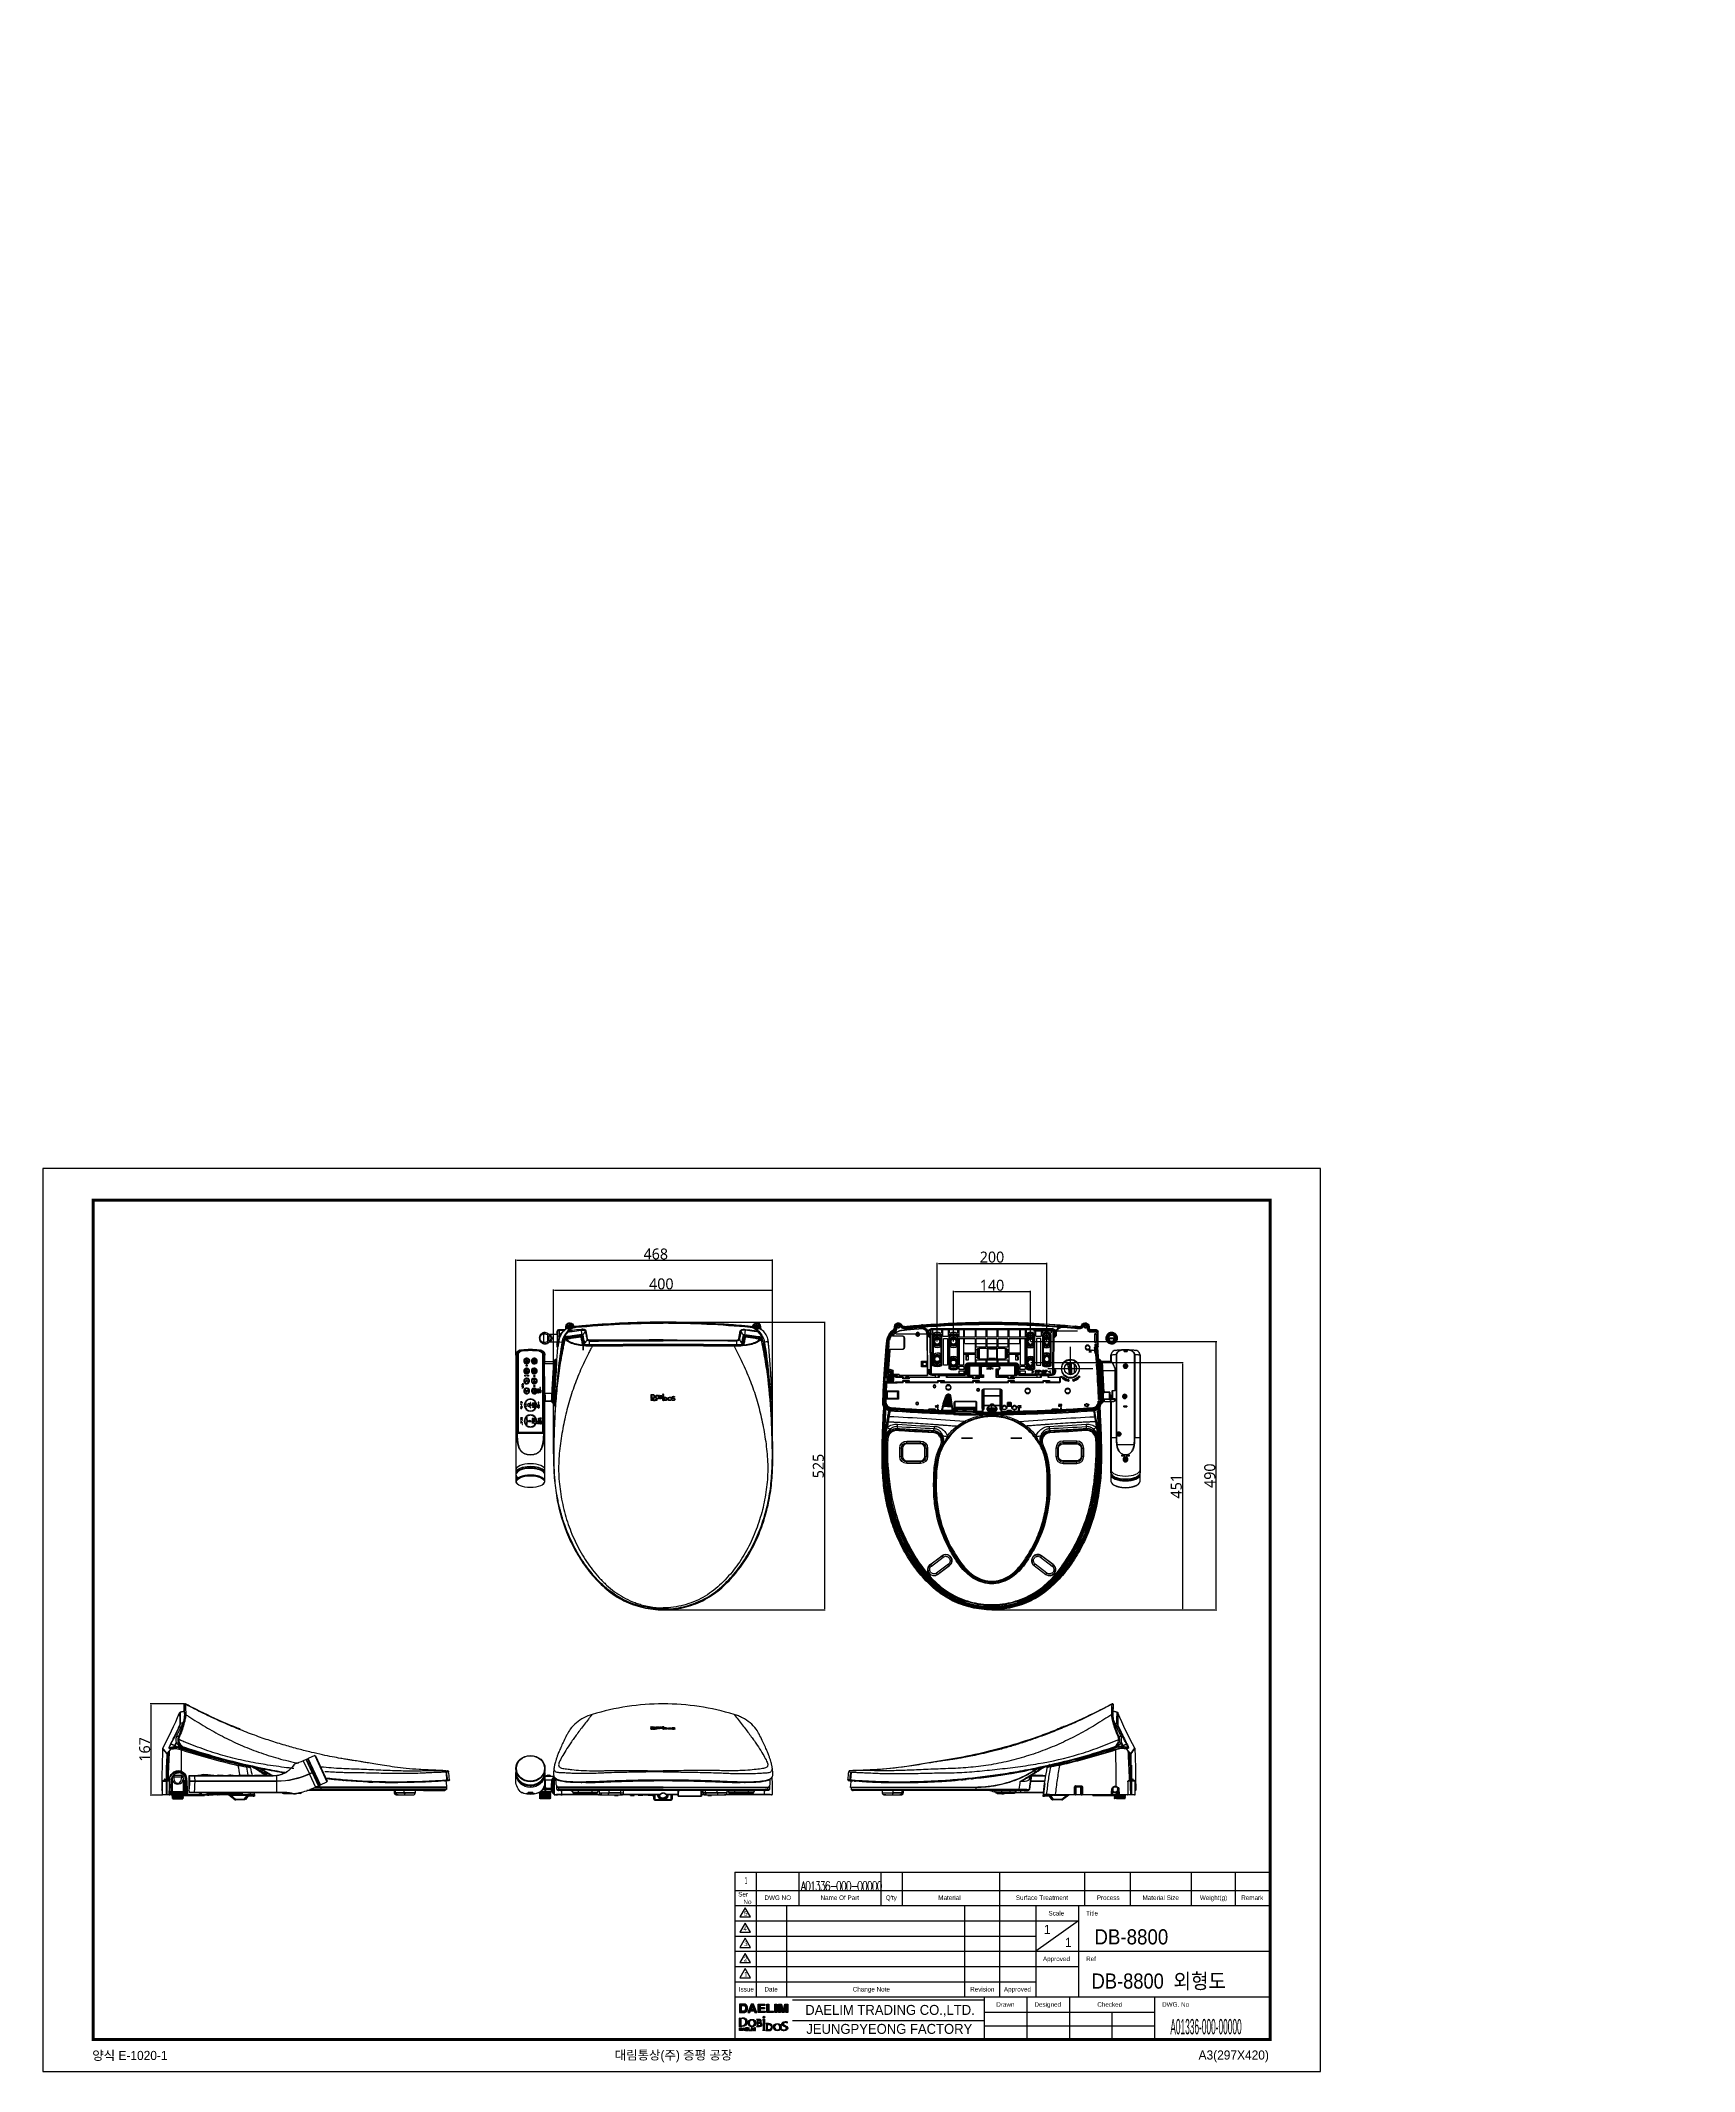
# Model space of a CAD drawing. Header units: millimetres. Extents: x 28 to 3046, y 8 to 3716.
import ezdxf
from ezdxf.enums import TextEntityAlignment as Align

# ---------------------------------------------------------------- set-up
doc = ezdxf.new("R2010")
doc.units = ezdxf.units.MM
doc.layers.get('Defpoints').update_dxf_attribs({"linetype": 'CONTINUOUS'})
for name, color, linetype in [('1', 7, 'CONTINUOUS'), ('1LINE', 7, 'CONTINUOUS'), ('256', 7, 'CONTINUOUS')]:
    doc.layers.add(name, color=color, linetype=linetype)
doc.styles.add('Annotative', font='malgun.ttf')
doc.styles.add('blockfont', font='simplex.shx')
doc.styles.add('DEFAULT', font='simplex.shx')
doc.styles.add('hangul2', font='')
doc.styles.get('hangul2').set_extended_font_data('Gulim')
doc.dimstyles.new('WOO', dxfattribs={"dimtxt": 20, "dimasz": 2, "dimexe": 1.25, "dimexo": 0.3, "dimgap": 1, "dimtad": 1, "dimdec": 1, "dimzin": 1, "dimdsep": 46, "dimtxsty": 'Annotative', "dimcen": 0, "dimclrd": 1, "dimclre": 1, "dimclrt": 2, "dimadec": 0, "dimazin": 0, "dimtfac": 1, "dimtdec": 1, "dimtofl": 0, "dimtmove": 0, "dimatfit": 3, "dimfxl": 0, "dimarcsym": 0})

# ---------------------------------------------------------------- blocks, each defined once
blk = doc.blocks.new('*D7')
at = {"layer": '1LINE', "color": 1, "lineweight": -2}
for p, q in [((289.2, 679.4), (228.1, 679.4)), ((229.3, 677.4), (229.3, 515)), ((249, 513), (228.1, 513))]:
    blk.add_line(p, q, dxfattribs=at)
at = {"layer": '1LINE', "color": 1}
for points in [[(229, 677.4), (229.7, 677.4), (229.3, 679.4)], [(229, 515), (229.7, 515), (229.3, 513)]]:
    blk.add_solid(points, dxfattribs=at)
at = {"layer": 'Defpoints', "color": 0}
for p in [(289.5, 679.4), (229.3, 513), (249.3, 513)]:
    blk.add_point(p, dxfattribs=at)
at = {"layer": '1LINE', "color": 2, "insert": (217.9, 596.2), "char_height": 20, "attachment_point": 5, "rotation": 90, "style": 'Annotative'}
blk.add_mtext('167', dxfattribs=at)
blk = doc.blocks.new('*D8')
at = {"layer": '1LINE', "color": 1, "lineweight": -2}
for p, q in [((895.3, 1316.3), (895.3, 1490.4)), ((897.3, 1489.2), (1361.9, 1489.2)), ((1363.9, 1161.3), (1363.9, 1490.4))]:
    blk.add_line(p, q, dxfattribs=at)
at = {"layer": '1LINE', "color": 1}
for points in [[(897.3, 1489.5), (897.3, 1488.8), (895.3, 1489.2)], [(1361.9, 1489.5), (1361.9, 1488.8), (1363.9, 1489.2)]]:
    blk.add_solid(points, dxfattribs=at)
at = {"layer": 'Defpoints', "color": 0}
for p in [(1363.9, 1489.2), (895.3, 1316), (1363.9, 1161)]:
    blk.add_point(p, dxfattribs=at)
at = {"layer": '1LINE', "color": 2, "insert": (1150.6, 1500.5), "char_height": 20, "attachment_point": 5, "style": 'Annotative'}
blk.add_mtext('468', dxfattribs=at)
blk = doc.blocks.new('*D9')
at = {"layer": '1LINE', "color": 1, "lineweight": -2}
for p, q in [((963.9, 1135.6), (963.9, 1435.9)), ((965.9, 1434.6), (1361.9, 1434.6)), ((1363.9, 1161.3), (1363.9, 1435.9))]:
    blk.add_line(p, q, dxfattribs=at)
at = {"layer": '1LINE', "color": 1}
for points in [[(965.9, 1435), (965.9, 1434.3), (963.9, 1434.6)], [(1361.9, 1435), (1361.9, 1434.3), (1363.9, 1434.6)]]:
    blk.add_solid(points, dxfattribs=at)
at = {"layer": 'Defpoints', "color": 0}
for p in [(1363.9, 1434.6), (1363.9, 1161), (963.9, 1135.3)]:
    blk.add_point(p, dxfattribs=at)
at = {"layer": '1LINE', "color": 2, "insert": (1160.7, 1446), "char_height": 20, "attachment_point": 5, "style": 'Annotative'}
blk.add_mtext('400', dxfattribs=at)
blk = doc.blocks.new('*D10')
at = {"layer": '1LINE', "color": 1, "lineweight": -2}
for p, q in [((1164.4, 1376.1), (1459.9, 1376.1)), ((1458.6, 1374.1), (1458.6, 853)), ((1164.4, 851), (1459.9, 851))]:
    blk.add_line(p, q, dxfattribs=at)
at = {"layer": '1LINE', "color": 1}
for points in [[(1458.3, 1374.1), (1458.9, 1374.1), (1458.6, 1376.1)], [(1458.3, 853), (1458.9, 853), (1458.6, 851)]]:
    blk.add_solid(points, dxfattribs=at)
at = {"layer": 'Defpoints', "color": 0}
for p in [(1164.1, 1376.1), (1164.1, 851), (1458.6, 851)]:
    blk.add_point(p, dxfattribs=at)
at = {"layer": '1LINE', "color": 2, "insert": (1447.3, 1113.6), "char_height": 20, "attachment_point": 5, "rotation": 90, "style": 'Annotative'}
blk.add_mtext('525', dxfattribs=at)
blk = doc.blocks.new('*D11')
at = {"layer": '1LINE', "color": 1, "lineweight": -2}
for p, q in [((1694, 1341.1), (1694, 1433.4)), ((1696, 1432.1), (1832.5, 1432.1)), ((1834.5, 1341.1), (1834.5, 1433.4))]:
    blk.add_line(p, q, dxfattribs=at)
at = {"layer": '1LINE', "color": 1}
for points in [[(1696, 1432.5), (1696, 1431.8), (1694, 1432.1)], [(1832.5, 1432.5), (1832.5, 1431.8), (1834.5, 1432.1)]]:
    blk.add_solid(points, dxfattribs=at)
at = {"layer": 'Defpoints', "color": 0}
for p in [(1834.5, 1432.1), (1694, 1340.8), (1834.5, 1340.8)]:
    blk.add_point(p, dxfattribs=at)
at = {"layer": '1LINE', "color": 2, "insert": (1764.2, 1443.5), "char_height": 20, "attachment_point": 5, "style": 'Annotative'}
blk.add_mtext('140', dxfattribs=at)
blk = doc.blocks.new('*D12')
at = {"layer": '1LINE', "color": 1, "lineweight": -2}
for p, q in [((1664.3, 1341.1), (1664.3, 1484.8)), ((1666.3, 1483.5), (1862.2, 1483.5)), ((1864.2, 1341.1), (1864.2, 1484.8))]:
    blk.add_line(p, q, dxfattribs=at)
at = {"layer": '1LINE', "color": 1}
for points in [[(1666.3, 1483.9), (1666.3, 1483.2), (1664.3, 1483.5)], [(1862.2, 1483.9), (1862.2, 1483.2), (1864.2, 1483.5)]]:
    blk.add_solid(points, dxfattribs=at)
at = {"layer": 'Defpoints', "color": 0}
for p in [(1864.2, 1483.5), (1664.3, 1340.8), (1864.2, 1340.8)]:
    blk.add_point(p, dxfattribs=at)
at = {"layer": '1LINE', "color": 2, "insert": (1764.2, 1494.9), "char_height": 20, "attachment_point": 5, "style": 'Annotative'}
blk.add_mtext('200', dxfattribs=at)
blk = doc.blocks.new('*D13')
at = {"layer": '1LINE', "color": 1, "lineweight": -2}
for p, q in [((1834.8, 1340.8), (2174.3, 1340.8)), ((2173, 1338.8), (2173, 853)), ((1764.1, 851), (2174.3, 851))]:
    blk.add_line(p, q, dxfattribs=at)
at = {"layer": '1LINE', "color": 1}
for points in [[(2172.7, 1338.8), (2173.4, 1338.8), (2173, 1340.8)], [(2172.7, 853), (2173.4, 853), (2173, 851)]]:
    blk.add_solid(points, dxfattribs=at)
at = {"layer": 'Defpoints', "color": 0}
for p in [(1834.5, 1340.8), (1763.8, 851), (2173, 851)]:
    blk.add_point(p, dxfattribs=at)
at = {"layer": '1LINE', "color": 2, "insert": (2161.7, 1095.9), "char_height": 20, "attachment_point": 5, "rotation": 90, "style": 'Annotative'}
blk.add_mtext('490', dxfattribs=at)
blk = doc.blocks.new('*D14')
at = {"layer": '1LINE', "color": 1, "lineweight": -2}
for p, q in [((1834.8, 1302.4), (2113.3, 1302.4)), ((2112, 1300.4), (2112, 853)), ((1764.1, 851), (2113.3, 851))]:
    blk.add_line(p, q, dxfattribs=at)
at = {"layer": '1LINE', "color": 1}
for points in [[(2111.7, 1300.4), (2112.3, 1300.4), (2112, 1302.4)], [(2111.7, 853), (2112.3, 853), (2112, 851)]]:
    blk.add_solid(points, dxfattribs=at)
at = {"layer": 'Defpoints', "color": 0}
for p in [(1834.5, 1302.4), (1763.8, 851), (2112, 851)]:
    blk.add_point(p, dxfattribs=at)
at = {"layer": '1LINE', "color": 2, "insert": (2100.6, 1076.7), "char_height": 20, "attachment_point": 5, "rotation": 90, "style": 'Annotative'}
blk.add_mtext('451', dxfattribs=at)

msp = doc.modelspace()

# ---------------------------------------------------------------- hatches: boundary and pattern name
at = {"layer": '1LINE'}
h = msp.add_hatch(color=2, dxfattribs=at)
h.dxf.hatch_style = 2
edge = h.paths.add_edge_path()
edge.add_spline(control_points=[(1311, 131.3), (1311, 131.3), (1303.5, 131.3), (1303.5, 131.3), (1303.5, 131.3), (1303.5, 115.7), (1303.5, 115.7), (1303.5, 115.7), (1311, 115.7), (1311, 115.7), (1313.6, 115.7), (1315.6, 116.7), (1316.8, 118.6), (1317.7, 120.1), (1318.2, 121.8), (1318.2, 123.9), (1318.2, 124.7), (1318.1, 125.6), (1317.9, 126.5), (1317.6, 127.4), (1317.2, 128.2), (1316.6, 129), (1315.9, 129.9), (1314.9, 130.6), (1313.7, 131), (1313, 131.2), (1312.1, 131.3), (1311, 131.3)], knot_values=[0, 0, 0, 0, 1, 1, 1, 2, 2, 2, 3, 3, 3, 4, 4, 4, 5, 5, 5, 6, 6, 6, 7, 7, 7, 8, 8, 8, 9, 9, 9, 9], degree=3, periodic=0)
edge = h.paths.add_edge_path()
edge.add_spline(control_points=[(1310.4, 128.6), (1312, 128.6), (1313.1, 128.2), (1313.7, 127.3), (1314.2, 126.5), (1314.5, 125.3), (1314.5, 123.7), (1314.5, 122.5), (1314.3, 121.5), (1314, 120.7), (1313.3, 119.2), (1312.1, 118.4), (1310.4, 118.4), (1310.4, 118.4), (1307, 118.4), (1307, 118.4), (1307, 118.4), (1307, 128.6), (1307, 128.6), (1307, 128.6), (1310.4, 128.6), (1310.4, 128.6)], knot_values=[0, 0, 0, 0, 1, 1, 1, 2, 2, 2, 3, 3, 3, 4, 4, 4, 5, 5, 5, 6, 6, 6, 7, 7, 7, 7], degree=3, periodic=0)
h = msp.add_hatch(color=2, dxfattribs=at)
h.dxf.hatch_style = 2
edge = h.paths.add_edge_path()
edge.add_spline(control_points=[(1318.7, 115.7), (1318.7, 115.7), (1322.5, 115.7), (1322.5, 115.7), (1322.5, 115.7), (1323.6, 119), (1323.6, 119), (1323.6, 119), (1330, 119), (1330, 119), (1330, 119), (1331.1, 115.7), (1331.1, 115.7), (1331.1, 115.7), (1335.1, 115.7), (1335.1, 115.7), (1335.1, 115.7), (1329, 131.3), (1329, 131.3), (1329, 131.3), (1324.9, 131.3), (1324.9, 131.3), (1324.9, 131.3), (1318.7, 115.7), (1318.7, 115.7)], knot_values=[0, 0, 0, 0, 1, 1, 1, 2, 2, 2, 3, 3, 3, 4, 4, 4, 5, 5, 5, 6, 6, 6, 7, 7, 7, 8, 8, 8, 8], degree=3, periodic=0)
edge = h.paths.add_edge_path()
edge.add_spline(control_points=[(1326.9, 127.7), (1326.9, 127.7), (1329, 121.6), (1329, 121.6), (1329, 121.6), (1324.6, 121.6), (1324.6, 121.6), (1324.6, 121.6), (1326.9, 127.7), (1326.9, 127.7)], knot_values=[0, 0, 0, 0, 1, 1, 1, 2, 2, 2, 3, 3, 3, 3], degree=3, periodic=0)
h = msp.add_hatch(color=2, dxfattribs=at)
h.dxf.hatch_style = 2
edge = h.paths.add_edge_path()
edge.add_spline(control_points=[(1349.9, 128.5), (1349.9, 128.5), (1341, 128.5), (1341, 128.5), (1341, 128.5), (1341, 125.3), (1341, 125.3), (1341, 125.3), (1349.1, 125.3), (1349.1, 125.3), (1349.1, 125.3), (1349.1, 122.6), (1349.1, 122.6), (1349.1, 122.6), (1341, 122.6), (1341, 122.6), (1341, 122.6), (1341, 118.5), (1341, 118.5), (1341, 118.5), (1350.3, 118.5), (1350.3, 118.5), (1350.3, 118.5), (1350.3, 115.7), (1350.3, 115.7), (1350.3, 115.7), (1337.4, 115.7), (1337.4, 115.7), (1337.4, 115.7), (1337.4, 131.3), (1337.4, 131.3), (1337.4, 131.3), (1349.9, 131.3), (1349.9, 131.3), (1349.9, 131.3), (1349.9, 128.5), (1349.9, 128.5)], knot_values=[0, 0, 0, 0, 1, 1, 1, 2, 2, 2, 3, 3, 3, 4, 4, 4, 5, 5, 5, 6, 6, 6, 7, 7, 7, 8, 8, 8, 9, 9, 9, 10, 10, 10, 11, 11, 11, 12, 12, 12, 12], degree=3, periodic=0)
h = msp.add_hatch(color=2, dxfattribs=at)
h.dxf.hatch_style = 2
edge = h.paths.add_edge_path()
edge.add_spline(control_points=[(1353.4, 131.3), (1353.4, 131.3), (1357, 131.3), (1357, 131.3), (1357, 131.3), (1357, 118.5), (1357, 118.5), (1357, 118.5), (1365.6, 118.5), (1365.6, 118.5), (1365.6, 118.5), (1365.6, 115.7), (1365.6, 115.7), (1365.6, 115.7), (1353.4, 115.7), (1353.4, 115.7), (1353.4, 115.7), (1353.4, 131.3), (1353.4, 131.3)], knot_values=[0, 0, 0, 0, 1, 1, 1, 2, 2, 2, 3, 3, 3, 4, 4, 4, 5, 5, 5, 6, 6, 6, 6], degree=3, periodic=0)
h = msp.add_hatch(color=2, dxfattribs=at)
h.dxf.hatch_style = 2
edge = h.paths.add_edge_path()
edge.add_spline(control_points=[(1371.4, 115.7), (1371.4, 115.7), (1367.8, 115.7), (1367.8, 115.7), (1367.8, 115.7), (1367.8, 131.3), (1367.8, 131.3), (1367.8, 131.3), (1371.4, 131.3), (1371.4, 131.3), (1371.4, 131.3), (1371.4, 115.7), (1371.4, 115.7)], knot_values=[0, 0, 0, 0, 1, 1, 1, 2, 2, 2, 3, 3, 3, 4, 4, 4, 4], degree=3, periodic=0)
h = msp.add_hatch(color=2, dxfattribs=at)
h.dxf.hatch_style = 2
edge = h.paths.add_edge_path()
edge.add_spline(control_points=[(1386.3, 131.3), (1386.3, 131.3), (1391.5, 131.3), (1391.5, 131.3), (1391.5, 131.3), (1391.5, 115.7), (1391.5, 115.7), (1391.5, 115.7), (1388.1, 115.7), (1388.1, 115.7), (1388.1, 115.7), (1388.1, 126.3), (1388.1, 126.3), (1388.1, 126.6), (1388.1, 127), (1388.1, 127.5), (1388.2, 128.1), (1388.2, 128.5), (1388.2, 128.8), (1388.2, 128.8), (1384.9, 115.7), (1384.9, 115.7), (1384.9, 115.7), (1381.3, 115.7), (1381.3, 115.7), (1381.3, 115.7), (1378.1, 128.8), (1378.1, 128.8), (1378.1, 128.5), (1378.1, 128.1), (1378.1, 127.5), (1378.1, 127), (1378.1, 126.6), (1378.1, 126.3), (1378.1, 126.3), (1378.1, 115.7), (1378.1, 115.7), (1378.1, 115.7), (1374.7, 115.7), (1374.7, 115.7), (1374.7, 115.7), (1374.7, 131.3), (1374.7, 131.3), (1374.7, 131.3), (1380, 131.3), (1380, 131.3), (1380, 131.3), (1383.2, 119.1), (1383.2, 119.1), (1383.2, 119.1), (1386.3, 131.3), (1386.3, 131.3)], knot_values=[0, 0, 0, 0, 1, 1, 1, 2, 2, 2, 3, 3, 3, 4, 4, 4, 5, 5, 5, 6, 6, 6, 7, 7, 7, 8, 8, 8, 9, 9, 9, 10, 10, 10, 11, 11, 11, 12, 12, 12, 13, 13, 13, 14, 14, 14, 15, 15, 15, 16, 16, 16, 17, 17, 17, 17], degree=3, periodic=0)
h = msp.add_hatch(color=2, dxfattribs=at)
h.dxf.hatch_style = 2
edge = h.paths.add_edge_path()
edge.add_spline(control_points=[(1305.8, 104.8), (1305.8, 104.8), (1305.7, 104.8), (1305.7, 104.8), (1305.7, 104.8), (1305.7, 92), (1305.7, 92), (1305.7, 92), (1305.8, 92), (1305.8, 92), (1306.4, 91.9), (1307.1, 91.8), (1307.7, 91.8), (1311.2, 91.8), (1315.2, 93.5), (1315.2, 98.3), (1315.2, 102.7), (1312.7, 105.1), (1308.2, 105.1), (1307.4, 105.1), (1306.7, 105), (1305.8, 104.8)], knot_values=[0, 0, 0, 0, 1, 1, 1, 2, 2, 2, 3, 3, 3, 4, 4, 4, 5, 5, 5, 6, 6, 6, 7, 7, 7, 7], degree=3, periodic=0)
edge = h.paths.add_edge_path()
edge.add_spline(control_points=[(1308.4, 106.5), (1314, 106.5), (1317.4, 103.5), (1317.4, 98.6), (1317.4, 93.8), (1313.6, 90.4), (1308.3, 90.4), (1308.3, 90.4), (1303.1, 90.4), (1302.6, 90.4), (1303.4, 91.1), (1303.5, 92), (1303.5, 93), (1303.5, 93.2), (1303.5, 93.3), (1303.5, 93.4), (1303.5, 93.4), (1303.5, 93.9), (1303.5, 93.9), (1303.5, 93.9), (1303.5, 103.2), (1303.5, 103.2), (1303.5, 103.2), (1303.5, 103.6), (1303.5, 103.6), (1303.5, 103.7), (1303.5, 103.9), (1303.5, 104), (1303.5, 104.9), (1303.4, 106), (1302.7, 106.5), (1303.5, 106.5), (1308.4, 106.5), (1308.4, 106.5)], knot_values=[0, 0, 0, 0, 1, 1, 1, 2, 2, 2, 3, 3, 3, 4, 4, 4, 5, 5, 5, 6, 6, 6, 7, 7, 7, 8, 8, 8, 9, 9, 9, 10, 10, 10, 11, 11, 11, 11], degree=3, periodic=0)
h = msp.add_hatch(color=2, dxfattribs=at)
h.dxf.hatch_style = 2
edge = h.paths.add_edge_path()
edge.add_spline(control_points=[(1306, 88), (1306, 88), (1303.5, 88), (1303.5, 88), (1303.5, 88), (1303.5, 82.9), (1303.5, 82.9), (1303.5, 82.9), (1306, 82.9), (1306, 82.9), (1306.8, 82.9), (1307.5, 83.2), (1307.9, 83.8), (1308.2, 84.3), (1308.3, 84.9), (1308.3, 85.6), (1308.3, 85.8), (1308.3, 86.1), (1308.2, 86.4), (1308.2, 86.7), (1308, 87), (1307.8, 87.2), (1307.6, 87.5), (1307.3, 87.7), (1306.9, 87.9), (1306.6, 87.9), (1306.3, 88), (1306, 88)], knot_values=[0, 0, 0, 0, 1, 1, 1, 2, 2, 2, 3, 3, 3, 4, 4, 4, 5, 5, 5, 6, 6, 6, 7, 7, 7, 8, 8, 8, 9, 9, 9, 9], degree=3, periodic=0)
edge = h.paths.add_edge_path()
edge.add_spline(control_points=[(1305.8, 87.1), (1306.3, 87.1), (1306.7, 87), (1306.9, 86.7), (1307.1, 86.4), (1307.1, 86), (1307.1, 85.5), (1307.1, 85.1), (1307.1, 84.8), (1307, 84.5), (1306.7, 84), (1306.3, 83.8), (1305.8, 83.8), (1305.8, 83.8), (1304.7, 83.8), (1304.7, 83.8), (1304.7, 83.8), (1304.7, 87.1), (1304.7, 87.1), (1304.7, 87.1), (1305.8, 87.1), (1305.8, 87.1)], knot_values=[0, 0, 0, 0, 1, 1, 1, 2, 2, 2, 3, 3, 3, 4, 4, 4, 5, 5, 5, 6, 6, 6, 7, 7, 7, 7], degree=3, periodic=0)
h = msp.add_hatch(color=2, dxfattribs=at)
h.dxf.hatch_style = 2
edge = h.paths.add_edge_path()
edge.add_spline(control_points=[(1308.5, 82.9), (1308.5, 82.9), (1309.7, 82.9), (1309.7, 82.9), (1309.7, 82.9), (1310.1, 83.9), (1310.1, 83.9), (1310.1, 83.9), (1312.2, 83.9), (1312.2, 83.9), (1312.2, 83.9), (1312.6, 82.9), (1312.6, 82.9), (1312.6, 82.9), (1313.9, 82.9), (1313.9, 82.9), (1313.9, 82.9), (1311.9, 88), (1311.9, 88), (1311.9, 88), (1310.5, 88), (1310.5, 88), (1310.5, 88), (1308.5, 82.9), (1308.5, 82.9)], knot_values=[0, 0, 0, 0, 1, 1, 1, 2, 2, 2, 3, 3, 3, 4, 4, 4, 5, 5, 5, 6, 6, 6, 7, 7, 7, 8, 8, 8, 8], degree=3, periodic=0)
edge = h.paths.add_edge_path()
edge.add_spline(control_points=[(1311.2, 86.8), (1311.2, 86.8), (1311.9, 84.8), (1311.9, 84.8), (1311.9, 84.8), (1310.5, 84.8), (1310.5, 84.8), (1310.5, 84.8), (1311.2, 86.8), (1311.2, 86.8)], knot_values=[0, 0, 0, 0, 1, 1, 1, 2, 2, 2, 3, 3, 3, 3], degree=3, periodic=0)
h = msp.add_hatch(color=2, dxfattribs=at)
h.dxf.hatch_style = 2
edge = h.paths.add_edge_path()
edge.add_spline(control_points=[(1318.7, 87.1), (1318.7, 87.1), (1315.8, 87.1), (1315.8, 87.1), (1315.8, 87.1), (1315.8, 86), (1315.8, 86), (1315.8, 86), (1318.5, 86), (1318.5, 86), (1318.5, 86), (1318.5, 85.1), (1318.5, 85.1), (1318.5, 85.1), (1315.8, 85.1), (1315.8, 85.1), (1315.8, 85.1), (1315.8, 83.8), (1315.8, 83.8), (1315.8, 83.8), (1318.9, 83.8), (1318.9, 83.8), (1318.9, 83.8), (1318.9, 82.9), (1318.9, 82.9), (1318.9, 82.9), (1314.6, 82.9), (1314.6, 82.9), (1314.6, 82.9), (1314.6, 88), (1314.6, 88), (1314.6, 88), (1318.7, 88), (1318.7, 88), (1318.7, 88), (1318.7, 87.1), (1318.7, 87.1)], knot_values=[0, 0, 0, 0, 1, 1, 1, 2, 2, 2, 3, 3, 3, 4, 4, 4, 5, 5, 5, 6, 6, 6, 7, 7, 7, 8, 8, 8, 9, 9, 9, 10, 10, 10, 11, 11, 11, 12, 12, 12, 12], degree=3, periodic=0)
h = msp.add_hatch(color=2, dxfattribs=at)
h.dxf.hatch_style = 2
edge = h.paths.add_edge_path()
edge.add_spline(control_points=[(1326.3, 103.4), (1322.2, 103.5), (1319, 100.4), (1319, 96.7), (1319, 92.7), (1322.2, 90), (1326.1, 90), (1329.9, 90), (1333.2, 92.9), (1333.2, 96.8), (1333.2, 100.3), (1330.3, 103.4), (1326.3, 103.4)], knot_values=[0, 0, 0, 0, 1, 1, 1, 2, 2, 2, 3, 3, 3, 4, 4, 4, 4], degree=3, periodic=0)
edge = h.paths.add_edge_path()
edge.add_spline(control_points=[(1326.1, 102), (1329.2, 102), (1331, 99.3), (1331, 96.4), (1331, 93.5), (1329.1, 91.4), (1326.2, 91.4), (1323.1, 91.4), (1321.2, 94.2), (1321.2, 96.9), (1321.2, 99.8), (1323.1, 102), (1326.1, 102)], knot_values=[0, 0, 0, 0, 1, 1, 1, 2, 2, 2, 3, 3, 3, 4, 4, 4, 4], degree=3, periodic=0)
h = msp.add_hatch(color=2, dxfattribs=at)
h.dxf.hatch_style = 2
edge = h.paths.add_edge_path()
edge.add_spline(control_points=[(1319.9, 88), (1319.9, 88), (1321.1, 88), (1321.1, 88), (1321.1, 88), (1321.1, 83.8), (1321.1, 83.8), (1321.1, 83.8), (1323.9, 83.8), (1323.9, 83.8), (1323.9, 83.8), (1323.9, 82.9), (1323.9, 82.9), (1323.9, 82.9), (1319.9, 82.9), (1319.9, 82.9), (1319.9, 82.9), (1319.9, 88), (1319.9, 88)], knot_values=[0, 0, 0, 0, 1, 1, 1, 2, 2, 2, 3, 3, 3, 4, 4, 4, 5, 5, 5, 6, 6, 6, 6], degree=3, periodic=0)
h = msp.add_hatch(color=2, dxfattribs=at)
h.dxf.hatch_style = 2
edge = h.paths.add_edge_path()
edge.add_spline(control_points=[(1325.8, 82.9), (1325.8, 82.9), (1324.6, 82.9), (1324.6, 82.9), (1324.6, 82.9), (1324.6, 88), (1324.6, 88), (1324.6, 88), (1325.8, 88), (1325.8, 88), (1325.8, 88), (1325.8, 82.9), (1325.8, 82.9)], knot_values=[0, 0, 0, 0, 1, 1, 1, 2, 2, 2, 3, 3, 3, 4, 4, 4, 4], degree=3, periodic=0)
h = msp.add_hatch(color=2, dxfattribs=at)
h.dxf.hatch_style = 2
edge = h.paths.add_edge_path()
edge.add_spline(control_points=[(1330.7, 88), (1330.7, 88), (1332.4, 88), (1332.4, 88), (1332.4, 88), (1332.4, 82.9), (1332.4, 82.9), (1332.4, 82.9), (1331.3, 82.9), (1331.3, 82.9), (1331.3, 82.9), (1331.3, 86.3), (1331.3, 86.3), (1331.3, 86.4), (1331.3, 86.6), (1331.3, 86.7), (1331.3, 86.9), (1331.3, 87.1), (1331.3, 87.2), (1331.3, 87.2), (1330.2, 82.9), (1330.2, 82.9), (1330.2, 82.9), (1329.1, 82.9), (1329.1, 82.9), (1329.1, 82.9), (1328, 87.2), (1328, 87.2), (1328, 87.1), (1328, 86.9), (1328, 86.7), (1328, 86.6), (1328, 86.4), (1328, 86.3), (1328, 86.3), (1328, 82.9), (1328, 82.9), (1328, 82.9), (1326.9, 82.9), (1326.9, 82.9), (1326.9, 82.9), (1326.9, 88), (1326.9, 88), (1326.9, 88), (1328.6, 88), (1328.6, 88), (1328.6, 88), (1329.7, 84), (1329.7, 84), (1329.7, 84), (1330.7, 88), (1330.7, 88)], knot_values=[0, 0, 0, 0, 1, 1, 1, 2, 2, 2, 3, 3, 3, 4, 4, 4, 5, 5, 5, 6, 6, 6, 7, 7, 7, 8, 8, 8, 9, 9, 9, 10, 10, 10, 11, 11, 11, 12, 12, 12, 13, 13, 13, 14, 14, 14, 15, 15, 15, 16, 16, 16, 17, 17, 17, 17], degree=3, periodic=0)
h = msp.add_hatch(color=2, dxfattribs=at)
h.dxf.hatch_style = 2
edge = h.paths.add_edge_path()
edge.add_spline(control_points=[(1337.5, 97.9), (1337.5, 97.9), (1337.5, 101.7), (1337.5, 101.7), (1337.5, 101.7), (1338.8, 101.9), (1338.8, 101.9), (1340, 102), (1341.2, 101.3), (1341.2, 100), (1341.2, 98.4), (1339.4, 97.9), (1338.1, 97.9), (1338.1, 97.9), (1337.5, 97.9), (1337.5, 97.9)], knot_values=[0, 0, 0, 0, 1, 1, 1, 2, 2, 2, 3, 3, 3, 4, 4, 4, 5, 5, 5, 5], degree=3, periodic=0)
edge = h.paths.add_edge_path()
edge.add_spline(control_points=[(1335.5, 93), (1335.5, 92.1), (1335.6, 90.7), (1334.7, 90.4), (1334.7, 90.4), (1334.7, 90.3), (1334.7, 90.3), (1334.7, 90.3), (1337.9, 90.3), (1337.9, 90.3), (1339.3, 90.3), (1340.9, 90.2), (1342.2, 90.9), (1343.5, 91.5), (1344.6, 92.8), (1344.6, 94.3), (1344.6, 96.2), (1343.1, 97.4), (1341.4, 97.7), (1342.5, 98.2), (1343.3, 99), (1343.3, 100.3), (1343.3, 102), (1341.8, 103.1), (1339.3, 103.1), (1339.3, 103.1), (1334.7, 103.1), (1334.7, 103.1), (1334.7, 103.1), (1334.7, 103), (1334.7, 103), (1335.7, 102.7), (1335.5, 101.2), (1335.5, 100.4), (1335.5, 100.4), (1335.5, 93), (1335.5, 93)], knot_values=[0, 0, 0, 0, 1, 1, 1, 2, 2, 2, 3, 3, 3, 4, 4, 4, 5, 5, 5, 6, 6, 6, 7, 7, 7, 8, 8, 8, 9, 9, 9, 10, 10, 10, 11, 11, 11, 12, 12, 12, 12], degree=3, periodic=0)
edge = h.paths.add_edge_path()
edge.add_spline(control_points=[(1337.5, 91.8), (1337.5, 91.8), (1337.5, 96.6), (1337.5, 96.6), (1337.5, 96.6), (1338.9, 96.7), (1338.9, 96.7), (1340.6, 96.8), (1342.4, 96), (1342.4, 94.1), (1342.4, 92.3), (1340.8, 91.5), (1339.2, 91.7), (1339.2, 91.7), (1337.5, 91.8), (1337.5, 91.8)], knot_values=[0, 0, 0, 0, 1, 1, 1, 2, 2, 2, 3, 3, 3, 4, 4, 4, 5, 5, 5, 5], degree=3, periodic=0)
h = msp.add_hatch(color=2, dxfattribs=at)
h.dxf.hatch_style = 2
h.paths.add_polyline_path([(1350, 107.3), (1347.9, 105.2), (1345.9, 107.3), (1347.9, 109.3)])
h = msp.add_hatch(color=2, dxfattribs=at)
h.dxf.hatch_style = 2
edge = h.paths.add_edge_path()
edge.add_spline(control_points=[(1346.9, 100.3), (1346.9, 101.2), (1347.1, 102.7), (1346.1, 103), (1346.1, 103), (1346.1, 103.1), (1346.1, 103.1), (1346.1, 103.1), (1349.8, 103.1), (1349.8, 103.1), (1349.8, 103.1), (1349.8, 103), (1349.8, 103), (1348.8, 102.7), (1348.9, 101.2), (1348.9, 100.3), (1348.9, 100.3), (1348.9, 85.6), (1348.9, 85.6), (1348.9, 84.7), (1348.8, 83.3), (1349.8, 82.9), (1349.8, 82.9), (1349.8, 82.9), (1349.8, 82.9), (1349.8, 82.9), (1346.1, 82.9), (1346.1, 82.9), (1346.1, 82.9), (1346.1, 82.9), (1346.1, 82.9), (1347.1, 83.3), (1346.9, 84.7), (1346.9, 85.6), (1346.9, 85.6), (1346.9, 100.3), (1346.9, 100.3)], knot_values=[0, 0, 0, 0, 1, 1, 1, 2, 2, 2, 3, 3, 3, 4, 4, 4, 5, 5, 5, 6, 6, 6, 7, 7, 7, 8, 8, 8, 9, 9, 9, 10, 10, 10, 11, 11, 11, 12, 12, 12, 12], degree=3, periodic=0)
h = msp.add_hatch(color=2, dxfattribs=at)
h.dxf.hatch_style = 2
edge = h.paths.add_edge_path()
edge.add_spline(control_points=[(1352.4, 85.7), (1352.4, 84.5), (1352.6, 83.6), (1351.6, 82.9), (1351.6, 82.9), (1351.6, 82.9), (1351.6, 82.9), (1351.6, 82.9), (1356.3, 82.9), (1356.3, 82.9), (1360.6, 82.9), (1363.5, 85.5), (1363.5, 89.4), (1363.5, 93.2), (1360.8, 95.6), (1356.3, 95.6), (1356.3, 95.6), (1351.6, 95.6), (1351.6, 95.6), (1351.6, 95.6), (1351.6, 95.6), (1351.6, 95.6), (1352.6, 95.3), (1352.4, 93.9), (1352.4, 93), (1352.4, 93), (1352.4, 85.7), (1352.4, 85.7)], knot_values=[0, 0, 0, 0, 1, 1, 1, 2, 2, 2, 3, 3, 3, 4, 4, 4, 5, 5, 5, 6, 6, 6, 7, 7, 7, 8, 8, 8, 9, 9, 9, 9], degree=3, periodic=0)
edge = h.paths.add_edge_path()
edge.add_spline(control_points=[(1354.4, 94), (1355, 94.2), (1355.6, 94.3), (1356.2, 94.3), (1359.4, 94.3), (1361.3, 92.5), (1361.3, 89.1), (1361.3, 85.8), (1358.7, 84.3), (1355.8, 84.3), (1355.4, 84.3), (1354.9, 84.3), (1354.4, 84.4), (1354.4, 84.4), (1354.4, 94), (1354.4, 94)], knot_values=[0, 0, 0, 0, 1, 1, 1, 2, 2, 2, 3, 3, 3, 4, 4, 4, 5, 5, 5, 5], degree=3, periodic=0)
h = msp.add_hatch(color=2, dxfattribs=at)
h.dxf.hatch_style = 2
edge = h.paths.add_edge_path()
edge.add_spline(control_points=[(1372.6, 96), (1368.5, 96.1), (1365.3, 93), (1365.3, 89.3), (1365.3, 85.3), (1368.5, 82.6), (1372.4, 82.6), (1376.2, 82.6), (1379.5, 85.4), (1379.5, 89.4), (1379.5, 92.9), (1376.6, 96), (1372.6, 96)], knot_values=[0, 0, 0, 0, 1, 1, 1, 2, 2, 2, 3, 3, 3, 4, 4, 4, 4], degree=3, periodic=0)
edge = h.paths.add_edge_path()
edge.add_spline(control_points=[(1372.4, 94.6), (1375.5, 94.6), (1377.3, 91.8), (1377.3, 89), (1377.3, 86.1), (1375.4, 84), (1372.5, 84), (1369.4, 84), (1367.5, 86.8), (1367.5, 89.5), (1367.5, 92.4), (1369.4, 94.6), (1372.4, 94.6)], knot_values=[0, 0, 0, 0, 1, 1, 1, 2, 2, 2, 3, 3, 3, 4, 4, 4, 4], degree=3, periodic=0)
h = msp.add_hatch(color=2, dxfattribs=at)
h.dxf.hatch_style = 2
edge = h.paths.add_edge_path()
edge.add_spline(control_points=[(1385.1, 82.5), (1383.5, 82.5), (1382.1, 82.8), (1380.8, 83.3), (1380.7, 83.4), (1380.3, 85.2), (1380.2, 85.9), (1381.7, 84.7), (1383.6, 84), (1385.4, 84), (1386.9, 84), (1389.1, 85), (1389.1, 86.8), (1389.1, 88.6), (1387.2, 89.5), (1385.2, 90.4), (1382.9, 91.4), (1380.5, 92.5), (1380.5, 95.2), (1380.5, 98.3), (1383.8, 99.4), (1386.6, 99.4), (1387.8, 99.4), (1389, 99.2), (1390.1, 98.8), (1390.1, 98.7), (1390.1, 97), (1390.1, 96.5), (1389.2, 97.3), (1387.8, 97.9), (1386.4, 97.9), (1384.9, 97.9), (1383.1, 97.2), (1383.1, 95.5), (1383.1, 93.8), (1384.9, 92.9), (1386.9, 92), (1389.2, 91), (1391.6, 89.9), (1391.6, 87.5), (1391.6, 85.1), (1389.1, 82.5), (1385.1, 82.5)], knot_values=[0, 0, 0, 0, 1, 1, 1, 2, 2, 2, 3, 3, 3, 4, 4, 4, 5, 5, 5, 6, 6, 6, 7, 7, 7, 8, 8, 8, 9, 9, 9, 10, 10, 10, 11, 11, 11, 12, 12, 12, 13, 13, 13, 14, 14, 14, 14], degree=3, periodic=0)

# ---------------------------------------------------------------- linework, layer by layer
at = {"layer": '1LINE', "linetype": 'Continuous'}
for p, q in [((1780.7, 1372.5), (1780.7, 1373)), ((1780.9, 1373), (1780.9, 1372.5)), ((1781.5, 1372.5), (1781.5, 1372.9)), ((1781.7, 1372.9), (1781.7, 1372.5)), ((946.2, 1339.7), (946.2, 1354.2)), ((952.8, 1352.8), (954.6, 1355.2)), ((952.8, 1352.8), (952.8, 1341.2)), ((954.6, 1338.8), (952.8, 1341.2)), ((955, 1350.2), (957.7, 1351.6)), ((955, 1343.8), (957.7, 1342.4)), ((971.2, 1353.5), (957.4, 1353.5)), ((957.4, 1340.5), (971.2, 1340.5)), ((969.8, 1357.7), (969.8, 1353.5)), ((970.6, 1356.8), (969.8, 1357.7)), ((969.8, 1357.7), (969.8, 1353.5)), ((969.8, 1340.5), (969.8, 1336.2)), ((969.8, 1340.5), (969.8, 1336.3)), ((969.8, 1336.3), (970.6, 1337.2)), ((970.1, 1359.3), (970.1, 1359.3)), ((970.1, 1359.3), (971, 1358.5)), ((970.1, 1359.3), (970.1, 1359.3)), ((971.1, 1358.4), (970.1, 1359.3)), ((970.1, 1359.3), (970.1, 1359.3)), ((970.1, 1359.3), (970.1, 1359.3)), ((971, 1335.5), (970.1, 1334.6)), ((970.9, 1358.2), (970.2, 1358.2)), ((970.2, 1335.8), (970.9, 1335.8)), ((970.3, 1358.2), (971.1, 1357.4)), ((970.9, 1358.2), (970.3, 1358.2)), ((971.1, 1336.6), (970.3, 1335.8)), ((970.3, 1335.8), (970.9, 1335.8)), ((970.4, 1358.6), (971.1, 1358)), ((971.1, 1336), (970.4, 1335.4)), ((970.6, 1340), (971.1, 1340)), ((970.6, 1337.2), (970.6, 1340)), ((970.6, 1337.2), (971.1, 1337.2)), ((971, 1335.7), (971, 1335.7)), ((971.1, 1357), (971.1, 1354.5)), ((971.1, 1357), (971.1, 1354.5)), ((971.1, 1357), (971.1, 1357)), ((971.1, 1354), (971.1, 1353.5)), ((971.2, 1353.5), (971.1, 1353.5)), ((971.1, 1340.5), (971.1, 1340)), ((971.1, 1340.5), (971.2, 1340.5)), ((971.1, 1339.5), (971.1, 1337)), ((971.1, 1339.5), (971.1, 1337)), ((971.1, 1337), (971.1, 1337)), ((971.1, 1335.8), (972, 1335.8)), ((984.1, 1362.3), (973.1, 1362.3)), ((973.1, 1362.3), (974.1, 1361.4)), ((984.1, 1362.3), (973.1, 1362.3)), ((973.1, 1362.3), (973.1, 1362.3)), ((974.1, 1361.4), (983.2, 1361.4)), ((984.1, 1362.3), (984.1, 1362.3)), ((984.4, 1361.8), (984.4, 1361.7)), ((986.7, 1366.1), (986.7, 1368.3)), ((987.7, 1368.3), (986.7, 1368.3)), ((987.7, 1366.1), (986.7, 1366.1)), ((987.4, 1364.4), (987.7, 1363.9)), ((987.7, 1368.3), (987.7, 1366.1)), ((989.1, 1365.2), (989.3, 1364.8)), ((990.7, 1365), (990.4, 1364.6)), ((991, 1368.8), (992, 1368.8)), ((991, 1367.8), (992, 1367.8)), ((993, 1368.8), (992.7, 1369.1)), ((993, 1367.8), (992.7, 1367.5)), ((993, 1369.8), (993, 1370.9)), ((993, 1368.8), (994, 1368.8)), ((993, 1367.8), (993, 1368.8)), ((993, 1367.8), (994, 1367.8)), ((993, 1365.8), (993, 1366.8)), ((994, 1369.8), (994, 1370.9)), ((994, 1368.8), (994.3, 1369.1)), ((994, 1367.8), (994, 1368.8)), ((994, 1367.8), (994.3, 1367.5)), ((994, 1365.8), (994, 1366.8)), ((995, 1368.8), (996, 1368.8)), ((995, 1367.8), (996, 1367.8)), ((997.6, 1367), (998.1, 1366.8)), ((998.8, 1370.7), (999.7, 1371.1)), ((998.9, 1368), (998.9, 1367.5)), ((999.1, 1368), (999.1, 1367.5)), ((1000.8, 1368.2), (1000.8, 1367.7)), ((1016.4, 1346.5), (1015.7, 1346.5)), ((1016.4, 1344), (1016.4, 1346.5)), ((1016.6, 1342.2), (1016.6, 1344.3)), ((1017.9, 1343.4), (1017.9, 1335.7)), ((1310.8, 1337.9), (1310.2, 1337.9)), ((1310.4, 1343.4), (1310.4, 1337.9)), ((1311.6, 1346), (1311.6, 1344.3)), ((1311.6, 1346), (1311.6, 1342)), ((1311.6, 1344.2), (1311.6, 1342.1)), ((1311.6, 1344.2), (1311.6, 1343.6)), ((1311.6, 1344.2), (1311.6, 1343.6)), ((1311.6, 1342.1), (1311.6, 1344.2)), ((1311.6, 1342), (1311.6, 1343.6)), ((1311.6, 1343.6), (1311.6, 1342)), ((1312.5, 1346.5), (1312.1, 1346.5)), ((1312.1, 1346.5), (1312.1, 1346.1)), ((1312.1, 1346.1), (1312.1, 1345.7)), ((1312.1, 1346.1), (1312.1, 1345.6)), ((1327.4, 1368.2), (1327.4, 1367.7)), ((1329.4, 1370.7), (1328.5, 1371.1)), ((1329.1, 1368), (1329.1, 1367.5)), ((1329.4, 1368), (1329.3, 1367.5)), ((1330.6, 1367), (1330.1, 1366.8)), ((1332.2, 1368.8), (1333.3, 1368.8)), ((1332.2, 1367.8), (1333.3, 1367.8)), ((1334.3, 1368.8), (1334, 1369.1)), ((1334.3, 1367.8), (1334, 1367.5)), ((1334.3, 1369.8), (1334.3, 1370.9)), ((1334.3, 1368.8), (1335.3, 1368.8)), ((1334.3, 1367.8), (1334.3, 1368.8)), ((1334.3, 1367.8), (1335.3, 1367.8)), ((1334.3, 1365.8), (1334.3, 1366.8)), ((1335.3, 1369.8), (1335.3, 1370.9)), ((1335.3, 1368.8), (1335.5, 1369.1)), ((1335.3, 1367.8), (1335.3, 1368.8)), ((1335.3, 1367.8), (1335.5, 1367.5)), ((1335.3, 1365.8), (1335.3, 1366.8)), ((1336.3, 1368.8), (1337.3, 1368.8)), ((1336.3, 1367.8), (1337.3, 1367.8)), ((1337.6, 1365), (1337.9, 1364.6)), ((1339.2, 1365.2), (1339, 1364.8)), ((1340.6, 1368.3), (1341.6, 1368.3)), ((1340.6, 1366.1), (1340.6, 1368.3)), ((1340.6, 1366.1), (1341.6, 1366.1)), ((1340.8, 1364.4), (1340.6, 1363.9)), ((1341.6, 1368.3), (1341.6, 1366.1)), ((1355.1, 1345.7), (1355.1, 1345.8)), ((1572.8, 1345.8), (1573.8, 1345.5)), ((1572.8, 1345.8), (1572.8, 1345.7)), ((1573, 1344), (1576.3, 1344)), ((1573, 1344), (1573, 1343.5)), ((1577.1, 1343.5), (1573, 1343.5)), ((1573.7, 1344.2), (1573.7, 1344.2)), ((1573.8, 1345.5), (1575.3, 1345.5)), ((1573.8, 1345.5), (1573.8, 1344.5)), ((1575.2, 1344.5), (1573.8, 1344.5)), ((1573.8, 1335.4), (1576.7, 1335.4)), ((1574.5, 1342), (1576.7, 1342)), ((1575.8, 1345.4), (1575.3, 1345.5)), ((1576.2, 1344), (1575.9, 1344)), ((1576.7, 1335.4), (1576.7, 1342)), ((1600.4, 1350.8), (1582.7, 1350.8)), ((1583.1, 1351), (1600.4, 1351)), ((1584.3, 1362.3), (1584.9, 1361.4)), ((1585.3, 1359.3), (1584.9, 1359.7)), ((1586.4, 1368.3), (1587.4, 1368.3)), ((1586.4, 1366.3), (1586.4, 1368.3)), ((1587.4, 1366.3), (1586.4, 1366.3)), ((1587.4, 1368.3), (1587.4, 1366.3)), ((1588.4, 1368.3), (1587.9, 1368.3)), ((1587.9, 1365.6), (1587.9, 1368.3)), ((1588.4, 1365.6), (1587.9, 1365.6)), ((1588.4, 1362), (1588.3, 1362.2)), ((1588.4, 1368.3), (1588.4, 1365.6)), ((1668.6, 1354.2), (1588.6, 1354.2)), ((1589.2, 1365.5), (1589.2, 1368.3)), ((1590.2, 1368.3), (1590.2, 1365.5)), ((1597.6, 1370.2), (1598, 1370.4)), ((1598.4, 1370.8), (1599.3, 1371.2)), ((1604.1, 1330.4), (1604.1, 1347.1)), ((1604.3, 1347.1), (1604.3, 1330.4)), ((1604.4, 1368.3), (1604.5, 1367.3)), ((1605.7, 1365.9), (1605.7, 1365.4)), ((1633.6, 1370.9), (1633.7, 1369.9)), ((1633.7, 1368.4), (1633.7, 1369.9)), ((1633.8, 1367.9), (1633.7, 1368.4)), ((1637.7, 1370.2), (1637.7, 1368.7)), ((1637.7, 1368.7), (1637.7, 1368.7)), ((1639.3, 1367.9), (1639.3, 1367.1)), ((1639.8, 1366.8), (1639.8, 1366.9)), ((1646.3, 1293.2), (1645.8, 1354.5)), ((1646, 1354.5), (1646.6, 1278.9)), ((1647.3, 1351.3), (1647.3, 1354.7)), ((1651.3, 1347.2), (1647.3, 1351.3)), ((1648.3, 1354.7), (1648.5, 1354.7)), ((1648.3, 1354.7), (1648.3, 1350.2)), ((1648.5, 1354.7), (1648.5, 1350)), ((1648.6, 1349.9), (1648.6, 1358.6)), ((1651.8, 1292.4), (1651.3, 1347.2)), ((1652.2, 1282.6), (1651.5, 1361.6)), ((1653.7, 1282.6), (1653, 1361.6)), ((1654.5, 1363.1), (1733.2, 1363.1)), ((1654.6, 1364.6), (1873.9, 1364.6)), ((1656.2, 1357.3), (1656.2, 1361.6)), ((1656.2, 1296.7), (1656.2, 1353.5)), ((1657.2, 1362.6), (1671.2, 1362.6)), ((1657.7, 1297.6), (1657.7, 1352.6)), ((1657.7, 1347.7), (1659.9, 1347.7)), ((1658.8, 1346.7), (1657.7, 1346.7)), ((1657.7, 1344.5), (1658.1, 1344.5)), ((1658.1, 1343.5), (1657.7, 1343.5)), ((1657.7, 1341.3), (1658.1, 1341.3)), ((1658.1, 1340.3), (1657.7, 1340.3)), ((1657.7, 1338.1), (1658.1, 1338.1)), ((1658.1, 1337.1), (1657.7, 1337.1)), ((1657.7, 1334.9), (1658.8, 1334.9)), ((1658.1, 1345.8), (1658.3, 1345.7)), ((1658.3, 1345.7), (1658.1, 1345.7)), ((1658.1, 1335.9), (1658.1, 1345.7)), ((1658.3, 1335.9), (1658.1, 1335.8)), ((1658.3, 1335.9), (1658.1, 1335.9)), ((1658.3, 1345.7), (1658.3, 1340.8)), ((1658.3, 1340.8), (1658.3, 1335.9)), ((1668.6, 1347.7), (1670.7, 1347.7)), ((1670.7, 1346.7), (1669.7, 1346.7)), ((1669.7, 1334.9), (1670.7, 1334.9)), ((1670.4, 1345.8), (1670.3, 1345.7)), ((1670.5, 1345.7), (1670.3, 1345.7)), ((1670.3, 1340.8), (1670.3, 1345.7)), ((1670.3, 1335.9), (1670.3, 1340.8)), ((1670.5, 1335.9), (1670.3, 1335.9)), ((1670.4, 1335.8), (1670.3, 1335.9)), ((1670.5, 1345.7), (1670.5, 1335.9)), ((1670.5, 1344.5), (1670.7, 1344.5)), ((1670.7, 1343.5), (1670.5, 1343.5)), ((1670.5, 1341.3), (1670.7, 1341.3)), ((1670.7, 1340.3), (1670.5, 1340.3)), ((1670.5, 1338.1), (1670.7, 1338.1)), ((1670.7, 1337.1), (1670.5, 1337.1)), ((1670.7, 1352.6), (1670.7, 1297.6)), ((1672.2, 1361.6), (1672.2, 1357.3)), ((1672.2, 1353.5), (1672.2, 1296.7)), ((1674.2, 1351.1), (1674.2, 1361.6)), ((1675.2, 1362.6), (1683, 1362.6)), ((1683, 1350.1), (1675.2, 1350.1)), ((1675.4, 1297.6), (1675.4, 1346.6)), ((1675.4, 1346.6), (1682.9, 1346.6)), ((1682.9, 1346.6), (1682.9, 1297.6)), ((1684, 1361.6), (1684, 1351.1)), ((1686, 1361.6), (1686, 1357.3)), ((1686, 1290.8), (1686, 1353.5)), ((1687, 1362.6), (1701, 1362.6)), ((1687.5, 1291.7), (1687.5, 1352.6)), ((1687.5, 1347.7), (1689.7, 1347.7)), ((1688.6, 1346.7), (1687.5, 1346.7)), ((1687.5, 1344.5), (1687.8, 1344.5)), ((1687.8, 1343.5), (1687.5, 1343.5)), ((1687.5, 1341.3), (1687.8, 1341.3)), ((1687.8, 1340.3), (1687.5, 1340.3)), ((1687.5, 1338.1), (1687.8, 1338.1)), ((1687.8, 1337.1), (1687.5, 1337.1)), ((1687.5, 1334.9), (1688.6, 1334.9)), ((1687.8, 1345.8), (1688, 1345.7)), ((1688, 1345.7), (1687.8, 1345.7)), ((1687.8, 1335.9), (1687.8, 1345.7)), ((1688, 1335.9), (1687.8, 1335.8)), ((1688, 1335.9), (1687.8, 1335.9)), ((1688, 1345.7), (1688, 1340.8)), ((1688, 1340.8), (1688, 1335.9)), ((1698.3, 1347.7), (1700.5, 1347.7)), ((1700.5, 1346.7), (1699.5, 1346.7)), ((1699.5, 1334.9), (1700.5, 1334.9)), ((1700.2, 1345.8), (1700, 1345.7)), ((1700, 1340.8), (1700, 1345.7)), ((1700.2, 1345.7), (1700, 1345.7)), ((1700, 1335.9), (1700, 1340.8)), ((1700.2, 1335.9), (1700, 1335.9)), ((1700.2, 1335.8), (1700, 1335.9)), ((1700.2, 1345.7), (1700.2, 1335.9)), ((1700.2, 1344.5), (1700.5, 1344.5)), ((1700.5, 1343.5), (1700.2, 1343.5)), ((1700.2, 1341.3), (1700.5, 1341.3)), ((1700.5, 1340.3), (1700.2, 1340.3)), ((1700.2, 1338.1), (1700.5, 1338.1)), ((1700.5, 1337.1), (1700.2, 1337.1)), ((1700.5, 1352.6), (1700.5, 1291.7)), ((1702, 1357.3), (1702, 1361.6)), ((1702, 1353.5), (1702, 1348.6)), ((1732.2, 1348.6), (1702, 1348.6)), ((1702, 1346.6), (1732.2, 1346.6)), ((1702, 1346.6), (1702, 1290.8)), ((1704, 1349.6), (1704, 1361.6)), ((1704.6, 1297.6), (1704.6, 1346.6)), ((1705, 1362.6), (1711.1, 1362.6)), ((1712.1, 1361.6), (1712.1, 1349.6)), ((1712.1, 1346.6), (1712.1, 1319.9)), ((1714.1, 1349.6), (1714.1, 1361.6)), ((1714.1, 1337.6), (1714.1, 1345.6)), ((1715.1, 1362.6), (1732.2, 1362.6)), ((1732.2, 1336.6), (1715.1, 1336.6)), ((1733.2, 1363.1), (1733.2, 1349.6)), ((1733.2, 1345.6), (1733.2, 1320.9)), ((1735.2, 1349.6), (1735.2, 1363.1)), ((1735.2, 1363.1), (1753.2, 1363.1)), ((1735.2, 1331.3), (1735.2, 1345.6)), ((1736.2, 1362.6), (1752.2, 1362.6)), ((1752.2, 1348.6), (1736.2, 1348.6)), ((1736.2, 1346.6), (1752.2, 1346.6)), ((1752.2, 1336.6), (1736.2, 1336.6)), ((1753.2, 1363.1), (1753.2, 1349.6)), ((1753.2, 1345.6), (1753.2, 1331.3)), ((1755.2, 1363.1), (1773.3, 1363.1)), ((1755.2, 1349.6), (1755.2, 1363.1)), ((1755.2, 1331.3), (1755.2, 1345.6)), ((1756.2, 1362.6), (1772.3, 1362.6)), ((1772.3, 1348.6), (1756.2, 1348.6)), ((1756.2, 1346.6), (1772.3, 1346.6)), ((1772.3, 1336.6), (1756.2, 1336.6)), ((1773.3, 1363.1), (1773.3, 1349.6)), ((1773.3, 1345.6), (1773.3, 1331.3)), ((1775.3, 1363.1), (1793.4, 1363.1)), ((1775.3, 1349.6), (1775.3, 1363.1)), ((1775.3, 1331.3), (1775.3, 1345.6)), ((1776.3, 1362.6), (1792.4, 1362.6)), ((1792.4, 1348.6), (1776.3, 1348.6)), ((1776.3, 1346.6), (1792.4, 1346.6)), ((1792.4, 1336.6), (1776.3, 1336.6)), ((1793.4, 1363.1), (1793.4, 1349.6)), ((1793.4, 1345.6), (1793.4, 1331.3)), ((1795.4, 1349.6), (1795.4, 1363.1)), ((1795.4, 1363.1), (1874, 1363.1)), ((1795.4, 1320.9), (1795.4, 1345.6)), ((1796.4, 1362.6), (1813.4, 1362.6)), ((1826.5, 1348.6), (1796.4, 1348.6)), ((1796.4, 1346.6), (1826.5, 1346.6)), ((1813.4, 1336.6), (1796.4, 1336.6)), ((1814.4, 1361.6), (1814.4, 1349.6)), ((1814.4, 1345.6), (1814.4, 1337.6)), ((1816.4, 1349.6), (1816.4, 1361.6)), ((1816.4, 1319.9), (1816.4, 1346.6)), ((1817.4, 1362.6), (1823.5, 1362.6)), ((1823.9, 1346.6), (1823.9, 1297.6)), ((1824.5, 1361.6), (1824.5, 1349.6)), ((1826.5, 1361.6), (1826.5, 1357.3)), ((1826.5, 1353.5), (1826.5, 1348.6)), ((1826.5, 1346.6), (1826.5, 1290.8)), ((1827.5, 1362.6), (1841.5, 1362.6)), ((1828, 1352.6), (1828, 1291.7)), ((1830.1, 1347.7), (1828, 1347.7)), ((1828, 1346.7), (1829, 1346.7)), ((1828.3, 1344.5), (1828, 1344.5)), ((1828, 1343.5), (1828.3, 1343.5)), ((1828.3, 1341.3), (1828, 1341.3)), ((1828, 1340.3), (1828.3, 1340.3)), ((1828.3, 1338.1), (1828, 1338.1)), ((1828, 1337.1), (1828.3, 1337.1)), ((1829, 1334.9), (1828, 1334.9)), ((1828.3, 1345.8), (1828.5, 1345.7)), ((1828.3, 1345.7), (1828.5, 1345.7)), ((1828.3, 1345.7), (1828.3, 1335.9)), ((1828.3, 1335.8), (1828.5, 1335.9)), ((1828.3, 1335.9), (1828.5, 1335.9)), ((1828.5, 1340.8), (1828.5, 1345.7)), ((1828.5, 1335.9), (1828.5, 1340.8)), ((1841, 1347.7), (1838.8, 1347.7)), ((1839.9, 1346.7), (1841, 1346.7)), ((1841, 1334.9), (1839.9, 1334.9)), ((1920.1, 1359.5), (1840.1, 1359.5)), ((1840.6, 1345.8), (1840.5, 1345.7)), ((1840.5, 1345.7), (1840.5, 1340.8)), ((1840.5, 1345.7), (1840.7, 1345.7)), ((1840.5, 1340.8), (1840.5, 1335.9)), ((1840.5, 1335.9), (1840.6, 1335.8)), ((1840.5, 1335.9), (1840.7, 1335.9)), ((1840.7, 1335.9), (1840.7, 1345.7)), ((1841, 1344.5), (1840.7, 1344.5)), ((1840.7, 1343.5), (1841, 1343.5)), ((1841, 1341.3), (1840.7, 1341.3)), ((1840.7, 1340.3), (1841, 1340.3)), ((1841, 1338.1), (1840.7, 1338.1)), ((1840.7, 1337.1), (1841, 1337.1)), ((1841, 1291.7), (1841, 1352.6)), ((1842.5, 1361.6), (1842.5, 1357.3)), ((1842.5, 1290.8), (1842.5, 1353.5)), ((1844.5, 1351.1), (1844.5, 1361.6)), ((1845.5, 1362.6), (1853.2, 1362.6)), ((1853.2, 1350.1), (1845.5, 1350.1)), ((1845.6, 1346.6), (1845.6, 1297.6)), ((1853.1, 1346.6), (1845.6, 1346.6)), ((1853.1, 1297.6), (1853.1, 1346.6)), ((1854.2, 1361.6), (1854.2, 1351.1)), ((1856.2, 1361.6), (1856.2, 1357.3)), ((1856.2, 1353.5), (1856.2, 1296.7)), ((1857.2, 1362.6), (1871.2, 1362.6)), ((1857.7, 1352.6), (1857.7, 1297.6)), ((1859.9, 1347.7), (1857.7, 1347.7)), ((1857.7, 1346.7), (1858.8, 1346.7)), ((1858, 1344.5), (1857.7, 1344.5)), ((1857.7, 1343.5), (1858, 1343.5)), ((1858, 1341.3), (1857.7, 1341.3)), ((1857.7, 1340.3), (1858, 1340.3)), ((1858, 1338.1), (1857.7, 1338.1)), ((1857.7, 1337.1), (1858, 1337.1)), ((1858.8, 1334.9), (1857.7, 1334.9)), ((1858, 1345.8), (1858.2, 1345.7)), ((1858, 1345.7), (1858.2, 1345.7)), ((1858, 1345.7), (1858, 1335.9)), ((1858, 1335.8), (1858.2, 1335.9)), ((1858, 1335.9), (1858.2, 1335.9)), ((1858.2, 1340.8), (1858.2, 1345.7)), ((1858.2, 1335.9), (1858.2, 1340.8)), ((1870.7, 1347.7), (1868.5, 1347.7)), ((1869.7, 1346.7), (1870.7, 1346.7)), ((1870.7, 1334.9), (1869.7, 1334.9)), ((1870.4, 1345.8), (1870.2, 1345.7)), ((1870.2, 1345.7), (1870.2, 1340.8)), ((1870.2, 1345.7), (1870.4, 1345.7)), ((1870.2, 1340.8), (1870.2, 1335.9)), ((1870.2, 1335.9), (1870.4, 1335.9)), ((1870.2, 1335.9), (1870.4, 1335.8)), ((1870.4, 1335.9), (1870.4, 1345.7)), ((1870.7, 1344.5), (1870.4, 1344.5)), ((1870.4, 1343.5), (1870.7, 1343.5)), ((1870.7, 1341.3), (1870.4, 1341.3)), ((1870.4, 1340.3), (1870.7, 1340.3)), ((1870.7, 1338.1), (1870.4, 1338.1)), ((1870.4, 1337.1), (1870.7, 1337.1)), ((1870.7, 1297.6), (1870.7, 1352.6)), ((1872.2, 1361.6), (1872.2, 1357.3)), ((1872.2, 1296.7), (1872.2, 1353.5)), ((1875.5, 1361.6), (1874.8, 1282.6)), ((1877, 1361.6), (1876.3, 1282.6)), ((1876.7, 1292.4), (1877.1, 1347.2)), ((1877.1, 1347.2), (1881.2, 1351.3)), ((1879.9, 1349.9), (1879.9, 1358.6)), ((1880, 1354.7), (1880.2, 1354.7)), ((1880, 1350), (1880, 1354.7)), ((1880.1, 1356), (1880.1, 1355.5)), ((1880.2, 1350.2), (1880.2, 1354.7)), ((1881.2, 1354.7), (1881.2, 1351.3)), ((1883.1, 1363), (1883.5, 1363)), ((1888.6, 1366.9), (1888.7, 1366.8)), ((1889.2, 1367.1), (1889.2, 1367.9)), ((1915.9, 1366.4), (1915.9, 1367.9)), ((1915.9, 1366.4), (1915.9, 1366.4)), ((1919.9, 1366.1), (1919.8, 1365.6)), ((1920, 1368.6), (1919.9, 1367.6)), ((1919.9, 1367.6), (1919.9, 1366.1)), ((1921.9, 1365.4), (1921.9, 1365.9)), ((1923.2, 1368.3), (1923.1, 1367.3)), ((1928.3, 1371.2), (1929.2, 1370.8)), ((1930, 1370.2), (1929.6, 1370.4)), ((1938.3, 1365.7), (1938.3, 1368.3)), ((1939.3, 1368.3), (1939.8, 1368.3)), ((1939.3, 1365.6), (1939.3, 1368.3)), ((1939.3, 1365.6), (1939.8, 1365.6)), ((1939.8, 1368.3), (1939.8, 1365.6)), ((1941.3, 1368.3), (1940.3, 1368.3)), ((1940.3, 1366.3), (1940.3, 1368.3)), ((1941.3, 1366.3), (1940.3, 1366.3)), ((1941.3, 1368.3), (1941.3, 1366.3)), ((1942.4, 1359.9), (1955.3, 1359.9)), ((1942.4, 1359.8), (1942.4, 1359.4)), ((1954.8, 1359.4), (1942.4, 1359.4)), ((1954.6, 1359.2), (1943, 1359.2)), ((1943, 1359.2), (1943, 1358.2)), ((1954.2, 1358.2), (1943, 1358.2)), ((1954.8, 1362.3), (1943.9, 1362.3)), ((1943.9, 1362.3), (1943.9, 1361.3)), ((1954.8, 1361.3), (1943.9, 1361.3)), ((1951.9, 1338.8), (1951.9, 1355.2)), ((1952.3, 1335.8), (1954.2, 1335.8)), ((1953.4, 1334.8), (1954.6, 1334.8)), ((1954.8, 1359.4), (1954.6, 1359.2)), ((1954.8, 1334.6), (1954.6, 1334.8)), ((1954.8, 1362.3), (1954.8, 1361.3)), ((1954.8, 1359.4), (1955.3, 1359.9)), ((1954.8, 1359.3), (1954.8, 1359.4)), ((1955.3, 1359.3), (1954.8, 1359.3)), ((1955.2, 1338.8), (1955.2, 1355.2)), ((1955.3, 1359.9), (1955.3, 1359.3)), ((1955.3, 1359.3), (1956.8, 1359.3)), ((1956.8, 1358.3), (1955.3, 1358.3)), ((1955.3, 1335.6), (1956.8, 1335.6)), ((1957.7, 1358.2), (1956, 1358.2)), ((1956, 1358.2), (1956, 1357.2)), ((1957.2, 1357.2), (1956, 1357.2)), ((1956, 1336.8), (1956, 1335.8)), ((1956, 1336.8), (1957.2, 1336.8)), ((1956, 1335.8), (1957.7, 1335.8)), ((1956.6, 1358.2), (1956.8, 1358.3)), ((1956.8, 1335.6), (1956.6, 1335.8)), ((1957.8, 1359.3), (1956.8, 1359.3)), ((1957.8, 1359.3), (1956.8, 1359.3)), ((1956.8, 1359.3), (1956.8, 1359.3)), ((1956.8, 1358.3), (1956.8, 1359.3)), ((1956.8, 1334.6), (1956.8, 1335.6)), ((1957, 1358.2), (1957.5, 1358.6)), ((1957.5, 1335.4), (1957, 1335.8)), ((1957.2, 1336.8), (1957.2, 1357.2)), ((1957.8, 1359.3), (1957.8, 1359.3)), ((1957.8, 1359.3), (1957.8, 1359.3)), ((1958.2, 1336.2), (1958.2, 1357.7)), ((1958.2, 1340.7), (1974.2, 1340.7)), ((1977.3, 1347.7), (1976.2, 1347.7)), ((1977.3, 1346.2), (1976.2, 1346.2)), ((1977.3, 1347.7), (1977.3, 1347.7)), ((1977.3, 1347.7), (1977.5, 1347.7)), ((1977.3, 1346.2), (1977.3, 1346.3)), ((1977.5, 1346.2), (1977.3, 1346.2)), ((1977.5, 1346.2), (1977.5, 1347.7)), ((1977.5, 1347.7), (1978.5, 1347.7)), ((1978.5, 1346.2), (1977.5, 1346.2)), ((1978.5, 1347.7), (1986.6, 1347.7)), ((1978.5, 1347.7), (1978.5, 1346.2)), ((1978.5, 1346.2), (1986.6, 1346.2)), ((1986.6, 1347.7), (1987.6, 1347.7)), ((1986.6, 1346.2), (1986.6, 1347.7)), ((1987.6, 1346.2), (1986.6, 1346.2)), ((1987.6, 1347.7), (1987.8, 1347.7)), ((1987.6, 1347.7), (1987.6, 1346.2)), ((1987.8, 1346.2), (1987.6, 1346.2)), ((1989, 1347.7), (1987.8, 1347.7)), ((1987.8, 1347.7), (1987.8, 1347.7)), ((1987.8, 1346.3), (1987.8, 1346.2)), ((1989, 1346.2), (1987.8, 1346.2)), ((895.3, 1316), (895.3, 1165.8)), ((897.1, 1172.7), (897.1, 1316.2)), ((897.6, 1316.2), (897.6, 1172.7)), ((899.1, 1177.2), (899.1, 1316.3)), ((899.3, 1316.3), (899.1, 1316.3)), ((899.3, 1316.3), (899.3, 1177.2)), ((906.5, 1323.5), (906.5, 1323.7)), ((911.3, 1307.8), (910.5, 1308.3)), ((912.4, 1301.6), (911.9, 1300.9)), ((913.2, 1308.2), (913.2, 1308.6)), ((913.2, 1308.6), (916.7, 1308.6)), ((916.7, 1308.2), (913.2, 1308.2)), ((913.2, 1307.3), (913.5, 1307.3)), ((913.2, 1306.2), (913.2, 1307.3)), ((913.5, 1306.2), (913.2, 1306.2)), ((913.2, 1304.8), (913.9, 1304.8)), ((913.2, 1304.3), (913.2, 1304.8)), ((915, 1304.3), (913.2, 1304.3)), ((913.5, 1307.3), (913.5, 1306.2)), ((913.9, 1304.8), (913.9, 1305.2)), ((913.9, 1305.2), (914.3, 1305.2)), ((914.3, 1305.2), (914.3, 1304.8)), ((914.3, 1304.8), (915, 1304.8)), ((915, 1304.8), (915, 1304.3)), ((915.2, 1302.3), (915.2, 1304.8)), ((915.2, 1304.8), (916.1, 1304.8)), ((915.5, 1302.3), (915.2, 1302.3)), ((915.7, 1304.3), (915.5, 1304.3)), ((915.5, 1304.3), (915.5, 1302.3)), ((915.7, 1302.3), (915.7, 1304.3)), ((916.6, 1302.3), (915.7, 1302.3)), ((916.1, 1304.8), (916.1, 1302.8)), ((916.1, 1302.8), (916.3, 1302.8)), ((916.3, 1302.8), (916.3, 1304.9)), ((916.3, 1304.9), (916.6, 1304.9)), ((916.6, 1304.9), (916.6, 1302.3)), ((916.7, 1308.6), (916.7, 1308.2)), ((917.9, 1309.6), (917.4, 1308.9)), ((919.3, 1302.3), (918.5, 1302.8)), ((924.4, 1302.5), (925.2, 1302.9)), ((926.1, 1309.8), (926.6, 1309)), ((927.2, 1304.4), (927.2, 1304.9)), ((927.2, 1304.9), (929.7, 1304.9)), ((928.2, 1304.4), (927.2, 1304.4)), ((927.9, 1307.3), (927.9, 1307.3)), ((927.9, 1306.8), (927.9, 1306.8)), ((928.2, 1303.8), (928.2, 1304.4)), ((928.6, 1303.8), (928.2, 1303.8)), ((929.7, 1304.4), (928.6, 1304.4)), ((928.6, 1304.4), (928.6, 1303.8)), ((929.2, 1306.8), (929.2, 1307.3)), ((929.2, 1307.3), (929.9, 1307.3)), ((929.9, 1306.8), (929.2, 1306.8)), ((929.5, 1302.4), (929.5, 1302.8)), ((929.5, 1302.8), (930.2, 1302.8)), ((930.6, 1302.4), (929.5, 1302.4)), ((929.7, 1304.9), (929.7, 1304.4)), ((929.9, 1307.3), (929.9, 1308.8)), ((929.9, 1308.8), (930.3, 1308.8)), ((929.9, 1305.3), (929.9, 1306.8)), ((930.3, 1305.3), (929.9, 1305.3)), ((930.2, 1302.8), (930.2, 1305)), ((930.2, 1305), (930.6, 1305)), ((930.3, 1308.8), (930.3, 1305.3)), ((930.6, 1305), (930.6, 1302.4)), ((931.2, 1301.5), (931.7, 1300.8)), ((932.7, 1307.6), (933.4, 1308.1)), ((937.2, 1323.7), (937.2, 1323.5)), ((944.6, 1316.3), (944.4, 1316.3)), ((944.4, 1177.2), (944.4, 1316.3)), ((944.6, 1316.3), (944.6, 1177.2)), ((946.1, 1172.7), (946.1, 1316.2)), ((946.6, 1316.2), (946.6, 1172.7)), ((964.5, 1300.3), (947.2, 1300.3)), ((948.1, 1304.5), (964.6, 1304.5)), ((948.4, 1304.5), (948.4, 1316)), ((948.4, 1304.5), (948.4, 1304.5)), ((965, 1305.3), (965, 1305.3)), ((965, 1304.8), (965, 1304.8)), ((965.3, 1305.9), (965.3, 1305.9)), ((967.9, 1308.3), (967.9, 1308.3)), ((969.2, 1308.5), (968, 1308.5)), ((968.1, 1299.8), (968.1, 1299.8)), ((969.2, 1304.2), (968.7, 1304.2)), ((969.5, 1300.3), (969, 1300.3)), ((969.1, 1304.5), (969.7, 1304.5)), ((969.7, 1304.5), (969.3, 1304.5)), ((970.1, 1334.6), (970.1, 1332.4)), ((970.1, 1334.6), (970.1, 1332.4)), ((970.1, 1334.6), (970.1, 1334.6)), ((970.1, 1332.4), (970.1, 1332.4)), ((1571.1, 1332), (1572.1, 1331.9)), ((1572.3, 1297.7), (1571.5, 1297.7)), ((1571.6, 1298.2), (1572.3, 1298.2)), ((1572, 1333.9), (1576, 1333.9)), ((1572, 1333.4), (1572, 1333.9)), ((1575.1, 1333.4), (1572, 1333.4)), ((1572.1, 1332.9), (1573.6, 1332.9)), ((1572.1, 1332.9), (1572.1, 1331.9)), ((1573.6, 1331.9), (1572.1, 1331.9)), ((1574.1, 1331.9), (1573.6, 1331.9)), ((1575.6, 1298.2), (1575.9, 1298.2)), ((1577.8, 1326.7), (1600.4, 1326.7)), ((1600.4, 1326.5), (1577.9, 1326.5)), ((1637.1, 1303.6), (1636.1, 1304.6)), ((1637, 1303.5), (1637, 1296.1)), ((1637.7, 1302.8), (1637, 1303.5)), ((1645.6, 1303.7), (1637.2, 1303.7)), ((1637.2, 1303.7), (1637.9, 1303)), ((1637.7, 1296.8), (1637.7, 1302.8)), ((1637.9, 1303), (1644.9, 1303)), ((1637.9, 1302.7), (1637.9, 1296.7)), ((1644.9, 1302.7), (1637.9, 1302.7)), ((1644.9, 1303), (1645.6, 1303.7)), ((1644.9, 1296.7), (1644.9, 1302.7)), ((1645.8, 1303.5), (1645.1, 1302.8)), ((1645.1, 1302.8), (1645.1, 1296.8)), ((1645.8, 1303.7), (1645.8, 1303.5)), ((1659.9, 1333.9), (1657.7, 1333.9)), ((1657.7, 1315.7), (1659.9, 1315.7)), ((1658.8, 1314.7), (1657.7, 1314.7)), ((1657.7, 1312.5), (1658.1, 1312.5)), ((1658.1, 1311.5), (1657.7, 1311.5)), ((1657.7, 1309.3), (1658.1, 1309.3)), ((1658.1, 1308.3), (1657.7, 1308.3)), ((1657.7, 1306.1), (1658.1, 1306.1)), ((1658.1, 1305.1), (1657.7, 1305.1)), ((1657.7, 1302.9), (1658.8, 1302.9)), ((1659.9, 1301.9), (1657.7, 1301.9)), ((1658.1, 1313.8), (1658.3, 1313.7)), ((1658.1, 1303.9), (1658.1, 1313.7)), ((1658.3, 1313.7), (1658.1, 1313.7)), ((1658.3, 1303.9), (1658.1, 1303.8)), ((1658.3, 1303.9), (1658.1, 1303.9)), ((1658.3, 1313.7), (1658.3, 1308.8)), ((1658.3, 1308.8), (1658.3, 1303.9)), ((1670.7, 1333.9), (1668.6, 1333.9)), ((1668.6, 1315.7), (1670.7, 1315.7)), ((1670.7, 1301.9), (1668.6, 1301.9)), ((1670.7, 1314.7), (1669.7, 1314.7)), ((1669.7, 1302.9), (1670.7, 1302.9)), ((1670.4, 1313.8), (1670.3, 1313.7)), ((1670.5, 1313.7), (1670.3, 1313.7)), ((1670.3, 1308.8), (1670.3, 1313.7)), ((1670.3, 1303.9), (1670.3, 1308.8)), ((1670.5, 1303.9), (1670.3, 1303.9)), ((1670.4, 1303.8), (1670.3, 1303.9)), ((1670.5, 1313.7), (1670.5, 1303.9)), ((1670.5, 1312.5), (1670.7, 1312.5)), ((1670.7, 1311.5), (1670.5, 1311.5)), ((1670.5, 1309.3), (1670.7, 1309.3)), ((1670.7, 1308.3), (1670.5, 1308.3)), ((1670.5, 1306.1), (1670.7, 1306.1)), ((1670.7, 1305.1), (1670.5, 1305.1)), ((1682.9, 1297.6), (1675.4, 1297.6)), ((1689.7, 1333.9), (1687.5, 1333.9)), ((1687.5, 1309.3), (1689.7, 1309.3)), ((1688.6, 1308.3), (1687.5, 1308.3)), ((1687.5, 1306.1), (1687.8, 1306.1)), ((1687.8, 1305.1), (1687.5, 1305.1)), ((1687.5, 1302.9), (1687.8, 1302.9)), ((1687.8, 1301.9), (1687.5, 1301.9)), ((1687.5, 1299.7), (1687.8, 1299.7)), ((1687.8, 1298.7), (1687.5, 1298.7)), ((1687.8, 1307.4), (1688, 1307.3)), ((1687.8, 1297.5), (1687.8, 1307.3)), ((1688, 1307.3), (1687.8, 1307.3)), ((1688, 1307.3), (1688, 1302.4)), ((1688, 1302.4), (1688, 1297.5)), ((1700.5, 1333.9), (1698.3, 1333.9)), ((1698.3, 1309.3), (1700.5, 1309.3)), ((1700.5, 1308.3), (1699.5, 1308.3)), ((1700.2, 1307.4), (1700, 1307.3)), ((1700, 1302.4), (1700, 1307.3)), ((1700.2, 1307.3), (1700, 1307.3)), ((1700, 1297.5), (1700, 1302.4)), ((1700.2, 1307.3), (1700.2, 1297.5)), ((1700.2, 1306.1), (1700.5, 1306.1)), ((1700.5, 1305.1), (1700.2, 1305.1)), ((1700.2, 1302.9), (1700.5, 1302.9)), ((1700.5, 1301.9), (1700.2, 1301.9)), ((1700.2, 1299.7), (1700.5, 1299.7)), ((1700.5, 1298.7), (1700.2, 1298.7)), ((1712.1, 1297.6), (1704.6, 1297.6)), ((1712.1, 1319.9), (1712.1, 1317.9)), ((1732.2, 1319.9), (1712.1, 1319.9)), ((1712.1, 1317.9), (1732.2, 1317.9)), ((1712.1, 1317.9), (1712.1, 1297.6)), ((1716.6, 1317.9), (1716.5, 1307.6)), ((1716.5, 1307.6), (1721.5, 1307.6)), ((1716.7, 1296.7), (1716.7, 1298)), ((1716.8, 1311.7), (1717.3, 1311.6)), ((1716.8, 1307.6), (1716.8, 1311.7)), ((1717.2, 1298.7), (1717.2, 1298.2)), ((1717.3, 1311.6), (1717.3, 1307.6)), ((1732.2, 1301.1), (1719.4, 1301.1)), ((1809.1, 1299.6), (1719.4, 1299.6)), ((1719.4, 1299.3), (1809.1, 1299.3)), ((1719.4, 1299.3), (1719.4, 1298.8)), ((1809.1, 1298.8), (1719.4, 1298.8)), ((1719.5, 1314.3), (1719.6, 1317.7)), ((1719.5, 1314.3), (1719.5, 1313.8)), ((1719.5, 1314.3), (1719.8, 1314.3)), ((1720.3, 1313.8), (1719.5, 1313.8)), ((1719.6, 1314.3), (1719.7, 1317.9)), ((1719.8, 1314.3), (1719.9, 1317.9)), ((1719.8, 1314.3), (1720.3, 1313.8)), ((1720.4, 1317.9), (1720.3, 1313.8)), ((1721.5, 1307.6), (1721.6, 1317.9)), ((1722.2, 1299.3), (1722.2, 1299.6)), ((1722.7, 1299.6), (1722.7, 1299.3)), ((1733.2, 1316.9), (1733.2, 1302.1)), ((1735.2, 1314.5), (1735.2, 1323.3)), ((1735.2, 1302.1), (1735.2, 1306.5)), ((1752.2, 1330.3), (1736.2, 1330.3)), ((1736.2, 1307.5), (1752.2, 1307.5)), ((1752.2, 1301.1), (1736.2, 1301.1)), ((1738.6, 1309.7), (1738.6, 1328)), ((1738.6, 1299.3), (1738.6, 1299.6)), ((1739.1, 1328.1), (1739.1, 1309.6)), ((1739.1, 1299.6), (1739.1, 1299.3)), ((1740.1, 1309.5), (1740.1, 1328.3)), ((1740.1, 1299.3), (1740.1, 1299.6)), ((1788.4, 1328.3), (1740.2, 1328.3)), ((1740.2, 1309.5), (1788.4, 1309.5)), ((1740.6, 1328.3), (1740.6, 1309.5)), ((1740.6, 1299.6), (1740.6, 1299.3)), ((1753.2, 1306.5), (1753.2, 1302.1)), ((1755.2, 1302.1), (1755.2, 1306.5)), ((1772.3, 1330.3), (1756.2, 1330.3)), ((1756.2, 1309.5), (1756.2, 1328.3)), ((1756.2, 1307.5), (1772.3, 1307.5)), ((1772.3, 1301.1), (1756.2, 1301.1)), ((1756.2, 1299.3), (1756.2, 1299.6)), ((1756.7, 1328.3), (1756.7, 1309.5)), ((1756.7, 1299.6), (1756.7, 1299.3)), ((1758.7, 1299.3), (1758.7, 1299.6)), ((1759.2, 1299.6), (1759.2, 1299.3)), ((1759.2, 1299.6), (1759.2, 1299.6)), ((1759.2, 1299.3), (1759.2, 1299.6)), ((1759.2, 1299.3), (1759.2, 1299.3)), ((1759.7, 1328.3), (1759.7, 1327.8)), ((1759.7, 1327.8), (1770.2, 1327.8)), ((1759.7, 1327.3), (1759.7, 1327.8)), ((1770.2, 1327.3), (1759.7, 1327.3)), ((1759.7, 1310.5), (1770.2, 1310.5)), ((1759.7, 1310.5), (1759.7, 1310)), ((1770.2, 1310), (1759.7, 1310)), ((1759.7, 1310), (1759.7, 1309.5)), ((1770.2, 1299.6), (1759.7, 1299.6)), ((1759.7, 1299.6), (1759.7, 1299.6)), ((1759.7, 1299.6), (1759.7, 1299.3)), ((1770.2, 1328.3), (1770.2, 1327.8)), ((1770.2, 1327.8), (1770.2, 1327.3)), ((1770.2, 1310), (1770.2, 1310.5)), ((1770.2, 1310), (1770.2, 1309.5)), ((1770.2, 1299.6), (1770.2, 1299.6)), ((1770.2, 1299.3), (1770.2, 1299.6)), ((1770.7, 1299.3), (1770.7, 1299.6)), ((1770.7, 1299.6), (1770.7, 1299.3)), ((1770.7, 1299.6), (1770.7, 1299.6)), ((1771.2, 1299.6), (1771.2, 1299.3)), ((1773.2, 1309.5), (1773.2, 1328.3)), ((1773.2, 1299.3), (1773.2, 1299.6)), ((1773.3, 1306.5), (1773.3, 1302.1)), ((1773.7, 1328.3), (1773.7, 1309.5)), ((1773.7, 1309.5), (1773.7, 1328.3)), ((1773.7, 1299.6), (1773.7, 1299.3)), ((1773.7, 1299.3), (1773.7, 1299.6)), ((1773.7, 1299.3), (1773.7, 1299.3)), ((1775.3, 1302.1), (1775.3, 1306.5)), ((1792.4, 1330.3), (1776.3, 1330.3)), ((1776.3, 1307.5), (1792.4, 1307.5)), ((1792.4, 1301.1), (1776.3, 1301.1)), ((1788.6, 1309.5), (1788.6, 1328.2)), ((1788.6, 1299.3), (1788.6, 1299.6)), ((1789.1, 1328.2), (1789.1, 1309.6)), ((1789.1, 1299.6), (1789.1, 1299.3)), ((1790.1, 1309.8), (1790.1, 1327.9)), ((1790.1, 1299.3), (1790.1, 1299.6)), ((1790.6, 1327.7), (1790.6, 1310)), ((1790.6, 1299.6), (1790.6, 1299.3)), ((1793.4, 1323.3), (1793.4, 1314.5)), ((1793.4, 1306.5), (1793.4, 1302.1)), ((1795.4, 1302.1), (1795.4, 1316.9)), ((1816.4, 1319.9), (1796.4, 1319.9)), ((1796.4, 1317.9), (1816.4, 1317.9)), ((1809.1, 1301.1), (1796.4, 1301.1)), ((1805.8, 1299.3), (1805.8, 1299.6)), ((1806.3, 1299.6), (1806.3, 1299.3)), ((1806.9, 1317.9), (1807, 1307.6)), ((1807, 1307.6), (1812, 1307.6)), ((1808.1, 1313.8), (1808.1, 1317.9)), ((1808.1, 1313.8), (1808.6, 1314.3)), ((1809, 1313.8), (1808.1, 1313.8)), ((1808.6, 1317.9), (1808.6, 1314.3)), ((1808.6, 1314.3), (1809, 1314.3)), ((1808.8, 1317.9), (1808.8, 1314.3)), ((1808.9, 1314.3), (1808.9, 1317.7)), ((1809, 1313.8), (1809, 1314.3)), ((1809.1, 1299.3), (1809.1, 1298.8)), ((1811.7, 1311.7), (1811.2, 1311.6)), ((1811.2, 1307.6), (1811.2, 1311.6)), ((1811.3, 1298.2), (1811.3, 1298.7)), ((1811.7, 1311.7), (1811.7, 1307.6)), ((1811.8, 1298), (1811.8, 1296.7)), ((1812, 1307.6), (1811.9, 1317.9)), ((1816.4, 1317.9), (1816.4, 1319.9)), ((1816.4, 1297.6), (1816.4, 1317.9)), ((1823.9, 1297.6), (1816.4, 1297.6)), ((1828, 1333.9), (1830.1, 1333.9)), ((1830.1, 1309.3), (1828, 1309.3)), ((1828, 1308.3), (1829, 1308.3)), ((1828.3, 1306.1), (1828, 1306.1)), ((1828, 1305.1), (1828.3, 1305.1)), ((1828.3, 1302.9), (1828, 1302.9)), ((1828, 1301.9), (1828.3, 1301.9)), ((1828.3, 1299.7), (1828, 1299.7)), ((1828, 1298.7), (1828.3, 1298.7)), ((1828.3, 1307.4), (1828.5, 1307.3)), ((1828.3, 1307.3), (1828.5, 1307.3)), ((1828.3, 1307.3), (1828.3, 1297.5)), ((1828.5, 1302.4), (1828.5, 1307.3)), ((1828.5, 1297.5), (1828.5, 1302.4)), ((1838.8, 1333.9), (1841, 1333.9)), ((1841, 1309.3), (1838.8, 1309.3)), ((1839.9, 1308.3), (1841, 1308.3)), ((1840.6, 1307.4), (1840.5, 1307.3)), ((1840.5, 1307.3), (1840.5, 1302.4)), ((1840.5, 1307.3), (1840.7, 1307.3)), ((1840.5, 1302.4), (1840.5, 1297.5)), ((1840.7, 1297.5), (1840.7, 1307.3)), ((1841, 1306.1), (1840.7, 1306.1)), ((1840.7, 1305.1), (1841, 1305.1)), ((1841, 1302.9), (1840.7, 1302.9)), ((1840.7, 1301.9), (1841, 1301.9)), ((1841, 1299.7), (1840.7, 1299.7)), ((1840.7, 1298.7), (1841, 1298.7)), ((1845.6, 1297.6), (1853.1, 1297.6)), ((1857.7, 1333.9), (1859.9, 1333.9)), ((1859.9, 1315.7), (1857.7, 1315.7)), ((1857.7, 1314.7), (1858.8, 1314.7)), ((1858, 1312.5), (1857.7, 1312.5)), ((1857.7, 1311.5), (1858, 1311.5)), ((1858, 1309.3), (1857.7, 1309.3)), ((1857.7, 1308.3), (1858, 1308.3)), ((1858, 1306.1), (1857.7, 1306.1)), ((1857.7, 1305.1), (1858, 1305.1)), ((1858.8, 1302.9), (1857.7, 1302.9)), ((1857.7, 1301.9), (1859.9, 1301.9)), ((1858, 1313.8), (1858.2, 1313.7)), ((1858, 1313.7), (1858, 1303.9)), ((1858, 1313.7), (1858.2, 1313.7)), ((1858, 1303.9), (1858.2, 1303.9)), ((1858, 1303.8), (1858.2, 1303.9)), ((1858.2, 1308.8), (1858.2, 1313.7)), ((1858.2, 1303.9), (1858.2, 1308.8)), ((1868.5, 1333.9), (1870.7, 1333.9)), ((1870.7, 1315.7), (1868.5, 1315.7)), ((1868.5, 1301.9), (1870.7, 1301.9)), ((1869.7, 1314.7), (1870.7, 1314.7)), ((1870.7, 1302.9), (1869.7, 1302.9)), ((1870.4, 1313.8), (1870.2, 1313.7)), ((1870.2, 1313.7), (1870.4, 1313.7)), ((1870.2, 1313.7), (1870.2, 1308.8)), ((1870.2, 1308.8), (1870.2, 1303.9)), ((1870.2, 1303.9), (1870.4, 1303.8)), ((1870.2, 1303.9), (1870.4, 1303.9)), ((1870.4, 1303.9), (1870.4, 1313.7)), ((1870.7, 1312.5), (1870.4, 1312.5)), ((1870.4, 1311.5), (1870.7, 1311.5)), ((1870.7, 1309.3), (1870.4, 1309.3)), ((1870.4, 1308.3), (1870.7, 1308.3)), ((1870.7, 1306.1), (1870.4, 1306.1)), ((1870.4, 1305.1), (1870.7, 1305.1)), ((1907.7, 1299.4), (1900, 1299.4)), ((1900.3, 1299.7), (1907.7, 1299.7)), ((1907.7, 1300.2), (1901, 1300.2)), ((1901.4, 1300.5), (1907.7, 1300.5)), ((1907.7, 1300.5), (1905.8, 1300.9)), ((1905.8, 1299), (1907.7, 1299.4)), ((1907.3, 1291.2), (1907.3, 1331.2)), ((1907.7, 1300.2), (1907.7, 1299.7)), ((1941.5, 1324.4), (1941.5, 1325.4)), ((1941.6, 1321.3), (1941.6, 1321.8)), ((1941.6, 1321.8), (1944.4, 1321.8)), ((1945.1, 1321.3), (1941.6, 1321.3)), ((1942, 1325.9), (1944, 1325.9)), ((1944, 1323.9), (1942, 1323.9)), ((1943.9, 1322.7), (1944.3, 1322.7)), ((1944, 1325.9), (1944, 1325.9)), ((1944.4, 1325.7), (1944.4, 1325.7)), ((1944.4, 1325.7), (1945.1, 1325.7)), ((1944.4, 1324.1), (1944.4, 1324.1)), ((1945.1, 1324.1), (1944.4, 1324.1)), ((1945.1, 1325.7), (1945.5, 1326)), ((1945.5, 1323.9), (1945.1, 1324.1)), ((1945.1, 1321.6), (1945.1, 1321.3)), ((1945.7, 1325.9), (1945.7, 1325.2)), ((1945.7, 1325.9), (1945.7, 1325.9)), ((1945.7, 1325.9), (1945.7, 1325.2)), ((1945.7, 1325.2), (1945.7, 1325.2)), ((1945.7, 1325.2), (1948.4, 1325.2)), ((1945.7, 1324.6), (1945.7, 1324.6)), ((1945.7, 1324.6), (1945.7, 1323.9)), ((1945.7, 1324.6), (1945.7, 1323.9)), ((1948.4, 1324.6), (1945.7, 1324.6)), ((1945.7, 1323.9), (1945.7, 1323.9)), ((1948.4, 1325.4), (1950.4, 1325.3)), ((1948.4, 1325.4), (1950.4, 1325.3)), ((1948.4, 1325.2), (1948.4, 1325.4)), ((1950.4, 1324.6), (1948.4, 1324.4)), ((1948.4, 1324.4), (1948.4, 1324.6)), ((1950.4, 1324.6), (1948.4, 1324.4)), ((1950.4, 1325.3), (1950.4, 1325.3)), ((1950.4, 1325.3), (1950.4, 1324.6)), ((1950.4, 1325.3), (1950.4, 1324.6)), ((1950.4, 1324.6), (1950.4, 1324.6)), ((1952.5, 1329.8), (1952, 1329.7)), ((1952, 1329.7), (1952, 1329.7)), ((1952, 1329.7), (1952, 1329.7)), ((1952.5, 1330.3), (1952.5, 1330.8)), ((1952.5, 1329.8), (1952.5, 1330.3)), ((1952.7, 1330.3), (1952.7, 1330.8)), ((1953.3, 1319.8), (1952.8, 1319.7)), ((1952.8, 1319.7), (1952.8, 1319.7)), ((1953.3, 1334.1), (1953.8, 1334.1)), ((1953.8, 1329.8), (1953.3, 1329.8)), ((1953.3, 1319.8), (1953.3, 1319.3)), ((1953.3, 1319.3), (1953.3, 1318.8)), ((1953.7, 1319.3), (1953.7, 1318.8)), ((1953.8, 1334.6), (1953.8, 1334.1)), ((1953.8, 1334.6), (1954.8, 1334.6)), ((1955.3, 1334.1), (1953.8, 1334.1)), ((1954.6, 1319.8), (1954.1, 1319.8)), ((1955.3, 1334.6), (1954.8, 1334.6)), ((1955.3, 1334.1), (1954.8, 1334.6)), ((1954.8, 1334.6), (1954.8, 1334.6)), ((1958.2, 1303.5), (1954.9, 1303.5)), ((1956.9, 1300.3), (1955, 1300.3)), ((1956.8, 1334.6), (1955.3, 1334.6)), ((1955.3, 1334.6), (1955.3, 1334.1)), ((1955.4, 1308.8), (1955.8, 1308.9)), ((1956.8, 1329.2), (1955.8, 1329.1)), ((1955.8, 1308.9), (1957.4, 1308.9)), ((1955.8, 1304.7), (1955.8, 1304.7)), ((1955.8, 1304.7), (1957.3, 1304.7)), ((1955.8, 1304.5), (1958.6, 1304.5)), ((1957.6, 1304.9), (1956.1, 1304.9)), ((1957.2, 1330.6), (1956.4, 1331.2)), ((1957.8, 1334.6), (1956.8, 1334.6)), ((1956.8, 1332.4), (1956.8, 1334.6)), ((1957.8, 1332.4), (1956.8, 1332.4)), ((1958.4, 1309), (1957.4, 1308.9)), ((1957.8, 1332.4), (1957.8, 1334.6)), ((1957.8, 1334.6), (1957.8, 1334.6)), ((1958.7, 1308.2), (1958.7, 1308.2)), ((1959.6, 1308.5), (1958.8, 1308.5)), ((1958.9, 1308.4), (1959.8, 1308.4)), ((1958.9, 1308.4), (1958.9, 1308.4)), ((1959.8, 1308.4), (1958.9, 1308.4)), ((1959, 1304.4), (1959, 1304.4)), ((1959, 1304.3), (1959.1, 1304.3)), ((1959.8, 1308.4), (1959.8, 1308.4)), ((1963.2, 1304.5), (1963.2, 1304.5)), ((1981.3, 1304.3), (1965.1, 1304.3)), ((1965.3, 1304.3), (1981.2, 1304.3)), ((1981.3, 1304.2), (1965.3, 1304.2)), ((1965.3, 1304.2), (1981.4, 1304.2)), ((1981.3, 1304.4), (1981.3, 1315.9)), ((1981.4, 1315.9), (1981.4, 1304.3)), ((1991.2, 1165.7), (1991.2, 1316.9)), ((1991.5, 1316.9), (1991.5, 1172.5)), ((2005.4, 1323.7), (2005.2, 1323.7)), ((2005.2, 1322.4), (2005.2, 1323.7)), ((2005.2, 1322.4), (2005.4, 1322.6)), ((2010.6, 1322.4), (2005.2, 1322.4)), ((2005.4, 1323.7), (2005.6, 1323.7)), ((2005.4, 1323.7), (2005.4, 1322.6)), ((2005.6, 1322.9), (2005.4, 1322.9)), ((2005.4, 1322.6), (2010.4, 1322.6)), ((2005.6, 1323.9), (2005.6, 1324.1)), ((2005.6, 1323.9), (2005.6, 1323.7)), ((2005.6, 1323.7), (2005.6, 1322.9)), ((2005.6, 1322.9), (2010.2, 1322.9)), ((2007.4, 1297.6), (2007.4, 1298.1)), ((2008.4, 1298.1), (2007.4, 1298.1)), ((2008.4, 1297.6), (2008.4, 1298.1)), ((2010.2, 1323.9), (2010.2, 1324.1)), ((2010.2, 1323.9), (2010.2, 1323.7)), ((2010.2, 1322.9), (2010.2, 1323.7)), ((2010.4, 1323.7), (2010.2, 1323.7)), ((2010.4, 1322.9), (2010.2, 1322.9)), ((2010.6, 1323.7), (2010.4, 1323.7)), ((2010.4, 1322.6), (2010.4, 1323.7)), ((2010.4, 1322.6), (2010.6, 1322.4)), ((2010.6, 1323.7), (2010.6, 1322.4)), ((2024.3, 1165.7), (2024.3, 1316.8)), ((2024.6, 1316.8), (2024.6, 1165.7)), ((2034.4, 1315.9), (2034.4, 1165.7)), ((2034.4, 1165.7), (2034.4, 1315.9)), ((906.8, 1263.7), (906.8, 1263.9)), ((906.8, 1263.9), (908.9, 1263.9)), ((908.9, 1263.7), (906.8, 1263.7)), ((906.8, 1261.5), (906.8, 1261.8)), ((906.8, 1261.8), (908.9, 1261.8)), ((908.9, 1261.5), (906.8, 1261.5)), ((906.9, 1262.4), (906.9, 1263.1)), ((906.9, 1263.1), (907.1, 1263.1)), ((907.1, 1262.4), (906.9, 1262.4)), ((907.1, 1263.1), (907.1, 1262.4)), ((908.9, 1263.9), (908.9, 1263.7)), ((908.9, 1261.8), (908.9, 1261.5)), ((911.3, 1289.5), (910.5, 1290.1)), ((911.4, 1271.5), (910.7, 1272)), ((912.3, 1265.3), (911.7, 1264.6)), ((912.4, 1283.4), (911.9, 1282.7)), ((913.2, 1290), (913.2, 1290.5)), ((913.2, 1290.5), (915.7, 1290.5)), ((914, 1290), (913.2, 1290)), ((913.2, 1286.8), (915, 1286.8)), ((913.2, 1286.4), (913.2, 1286.8)), ((913.9, 1286.4), (913.2, 1286.4)), ((913.9, 1285.7), (913.9, 1286.4)), ((914.3, 1285.7), (913.9, 1285.7)), ((914, 1289.3), (914, 1290)), ((914.4, 1289.3), (914, 1289.3)), ((915, 1286.4), (914.3, 1286.4)), ((914.3, 1286.4), (914.3, 1285.7)), ((915.7, 1290), (914.4, 1290)), ((914.4, 1290), (914.4, 1289.3)), ((915, 1286.8), (915, 1286.4)), ((915.2, 1286.8), (915.2, 1284.3)), ((916.1, 1286.8), (915.2, 1286.8)), ((915.2, 1284.3), (915.5, 1284.3)), ((915.5, 1287.9), (915.5, 1288.4)), ((915.5, 1288.4), (916.2, 1288.4)), ((916.6, 1287.9), (915.5, 1287.9)), ((915.5, 1284.3), (915.5, 1286.3)), ((915.5, 1286.3), (915.7, 1286.3)), ((915.7, 1290.5), (915.7, 1290)), ((915.7, 1286.3), (915.7, 1284.3)), ((915.7, 1284.3), (916.6, 1284.3)), ((916.1, 1284.8), (916.1, 1286.8)), ((916.3, 1284.8), (916.1, 1284.8)), ((916.2, 1290.5), (916.6, 1290.5)), ((916.2, 1288.4), (916.2, 1290.5)), ((916.3, 1286.9), (916.3, 1284.8)), ((916.6, 1286.9), (916.3, 1286.9)), ((916.6, 1290.5), (916.6, 1287.9)), ((916.6, 1284.3), (916.6, 1286.9)), ((917.9, 1291.5), (917.4, 1290.7)), ((918.1, 1273.1), (917.5, 1272.4)), ((924.4, 1284.3), (925.2, 1284.7)), ((924.4, 1266.1), (925.2, 1266.5)), ((926.1, 1273.4), (926.6, 1272.6)), ((927.3, 1271), (927.2, 1271)), ((927.2, 1270.4), (927.3, 1270.4)), ((929, 1267.3), (928.6, 1267.3)), ((928.6, 1266.8), (929, 1266.8)), ((929, 1272.4), (929, 1269)), ((929.4, 1272.4), (929, 1272.4)), ((929, 1269), (929.4, 1269)), ((929.4, 1270.9), (929.4, 1272.4)), ((930.7, 1270.9), (929.4, 1270.9)), ((929.4, 1270.4), (930.7, 1270.4)), ((929.4, 1269), (929.4, 1270.4)), ((929.6, 1266.2), (929.6, 1265.7)), ((930.2, 1266.2), (929.6, 1266.2)), ((929.6, 1265.7), (930.6, 1265.7)), ((930.2, 1268.5), (930.2, 1266.2)), ((930.6, 1268.5), (930.2, 1268.5)), ((930.6, 1265.7), (930.6, 1268.5)), ((930.7, 1270.4), (930.7, 1270.9)), ((931.2, 1283.3), (931.7, 1282.6)), ((931.2, 1265.1), (931.7, 1264.4)), ((932.7, 1289.4), (933.4, 1289.9)), ((932.7, 1271.2), (933.4, 1271.7)), ((1360.7, 1278.8), (1360.7, 1278.8)), ((1567.5, 1264.4), (1566.5, 1264.5)), ((1567.3, 1278.8), (1568.3, 1278.7)), ((1567.5, 1266.5), (1573.5, 1266.5)), ((1567.5, 1266), (1567.5, 1266.5)), ((1573.5, 1266), (1567.5, 1266)), ((1569, 1265.4), (1567.5, 1265.4)), ((1567.5, 1265.4), (1567.5, 1264.4)), ((1567.5, 1265.4), (1569, 1265.4)), ((1569, 1264.4), (1567.5, 1264.4)), ((1568, 1277.1), (1574, 1277.1)), ((1568, 1276.6), (1568, 1277.1)), ((1574, 1276.6), (1568, 1276.6)), ((1568.3, 1278.7), (1569.8, 1278.7)), ((1568.3, 1278.7), (1568.3, 1277.7)), ((1569.7, 1277.7), (1568.3, 1277.7)), ((1568.6, 1268), (1572.1, 1268)), ((1568.9, 1275.1), (1572.5, 1275.1)), ((1569.5, 1264.4), (1569, 1264.4)), ((1570.3, 1278.7), (1569.8, 1278.7)), ((1571.1, 1291.5), (1571.8, 1291.5)), ((1571.8, 1291), (1571.1, 1291)), ((1571.2, 1292.3), (1571.9, 1292.3)), ((1571.8, 1291.8), (1571.2, 1291.8)), ((1580.8, 1265.7), (1571.2, 1265.7)), ((1571.5, 1297.3), (1572.2, 1297.3)), ((1572.2, 1296.8), (1571.5, 1296.8)), ((1571.8, 1265.7), (1590.8, 1265.7)), ((1571.8, 1265.7), (1571.8, 1264.7)), ((1590.7, 1264.7), (1571.8, 1264.7)), ((1572, 1278.4), (1591.7, 1278.4)), ((1572, 1278.4), (1572, 1277.4)), ((1591.4, 1277.4), (1572, 1277.4)), ((1573.5, 1266), (1573.5, 1266.5)), ((1574, 1276.6), (1574, 1277.1)), ((1574.1, 1268.7), (1583.6, 1268.7)), ((1583.6, 1268.5), (1574.1, 1268.5)), ((1574.1, 1266.7), (1580.8, 1266.7)), ((1574.2, 1270.5), (1583.7, 1270.5)), ((1583.6, 1270), (1574.2, 1270)), ((1574.3, 1272), (1583.8, 1272)), ((1583.7, 1271.5), (1574.3, 1271.5)), ((1574.4, 1274.1), (1583.9, 1274.1)), ((1583.9, 1273.9), (1574.4, 1273.9)), ((1581.3, 1276.4), (1574.6, 1276.4)), ((1575.2, 1292), (1575.7, 1292)), ((1575.5, 1297.2), (1576, 1297.1)), ((1578.2, 1290.2), (1579.3, 1289.1)), ((1578.2, 1290.2), (1579.3, 1289.1)), ((1583.5, 1267.9), (1581, 1267.9)), ((1582.3, 1265.7), (1582.7, 1265.7)), ((1582.4, 1267.9), (1582.8, 1267.9)), ((1582.4, 1267.7), (1582.4, 1267.9)), ((1582.8, 1267.7), (1582.4, 1267.7)), ((1582.8, 1267.7), (1582.8, 1267.9)), ((1583.2, 1275.3), (1582.9, 1275.3)), ((1583.5, 1284.8), (1584.7, 1283.7)), ((1583.5, 1284.8), (1584.7, 1283.7)), ((1588.3, 1265.9), (1583.6, 1265.9)), ((1583.9, 1266.4), (1588.3, 1266.4)), ((1590.8, 1265.7), (1584.2, 1265.7)), ((1584.3, 1277.3), (1588.9, 1277.3)), ((1588.9, 1276.8), (1584.5, 1276.8)), ((1585.5, 1277.3), (1585.2, 1277.3)), ((1588.9, 1277.3), (1586.4, 1277.3)), ((1588.3, 1265.9), (1588.3, 1266.4)), ((1588.4, 1267), (1601.5, 1267)), ((1601.5, 1275.2), (1588.8, 1275.2)), ((1601.5, 1266.5), (1588.8, 1266.5)), ((1588.8, 1266.4), (1588.8, 1266.4)), ((1588.9, 1277.3), (1588.9, 1276.8)), ((1589.4, 1276.7), (1589.4, 1276.7)), ((1591.5, 1276.4), (1589.4, 1276.4)), ((1589.4, 1275.7), (1601.5, 1275.7)), ((1590.8, 1265.7), (1590.8, 1265.7)), ((1591.4, 1277.4), (1591.5, 1277.4)), ((1591.5, 1266.3), (1602.2, 1266.3)), ((1591.5, 1266.3), (1591.5, 1265.8)), ((1591.5, 1265.8), (1591.5, 1265.8)), ((1602.2, 1265.8), (1591.5, 1265.8)), ((1591.6, 1276.4), (1591.6, 1276.4)), ((1591.6, 1276.4), (1591.6, 1276.4)), ((1592.1, 1276.3), (1602.2, 1276.3)), ((1592.1, 1276.3), (1592.1, 1275.8)), ((1602.2, 1275.8), (1592.1, 1275.8)), ((1594.8, 1280.4), (1594.7, 1278.9)), ((1601.5, 1275.7), (1602.2, 1275.7)), ((1601.5, 1275.7), (1601.5, 1275.2)), ((1601.5, 1272.6), (1601.5, 1275.2)), ((1602, 1273.1), (1601.5, 1272.6)), ((1612.9, 1272.6), (1601.5, 1272.6)), ((1601.5, 1269.5), (1612.9, 1269.5)), ((1601.5, 1267), (1601.5, 1269.5)), ((1602, 1269), (1601.5, 1269.5)), ((1601.5, 1267), (1601.5, 1266.5)), ((1602.2, 1266.5), (1601.5, 1266.5)), ((1602.2, 1275.5), (1601.9, 1275.5)), ((1601.9, 1266.7), (1602.2, 1266.7)), ((1602, 1275.2), (1602, 1273.1)), ((1602, 1273.1), (1612.4, 1273.1)), ((1612.4, 1269), (1602, 1269)), ((1602, 1269), (1602, 1267)), ((1602.2, 1273.3), (1602.2, 1276.3)), ((1606.2, 1273.3), (1602.2, 1273.3)), ((1602.2, 1268.8), (1606.2, 1268.8)), ((1602.2, 1265.8), (1602.2, 1268.8)), ((1606.2, 1275.8), (1660.7, 1275.8)), ((1606.2, 1273.3), (1606.2, 1275.8)), ((1606.2, 1275.7), (1607, 1275.7)), ((1607, 1275.5), (1606.2, 1275.5)), ((1606.2, 1268.8), (1606.2, 1266.3)), ((1606.2, 1266.7), (1607, 1266.7)), ((1607, 1266.5), (1606.2, 1266.5)), ((1606.2, 1266.3), (1666.2, 1266.3)), ((1607, 1275.7), (1607.8, 1275.7)), ((1607, 1273.1), (1607, 1275.5)), ((1608, 1275.5), (1607, 1275.5)), ((1607, 1266.7), (1607, 1269)), ((1607, 1266.7), (1608, 1266.7)), ((1607.8, 1266.5), (1607, 1266.5)), ((1612.7, 1266.5), (1607.9, 1266.5)), ((1612.6, 1275.6), (1608, 1275.6)), ((1608, 1275.5), (1612.5, 1275.5)), ((1608, 1275.5), (1608, 1273.1)), ((1612.4, 1275.3), (1608, 1275.3)), ((1608, 1269), (1608, 1266.7)), ((1608, 1266.7), (1612.5, 1266.7)), ((1612.4, 1273.1), (1612.4, 1275.2)), ((1612.4, 1273.1), (1612.9, 1272.6)), ((1612.9, 1269.5), (1612.4, 1269)), ((1612.4, 1267), (1612.4, 1269)), ((1612.9, 1275.7), (1667.2, 1275.7)), ((1612.9, 1275.2), (1612.9, 1275.7)), ((1612.9, 1275.2), (1612.9, 1272.6)), ((1667.7, 1275.2), (1612.9, 1275.2)), ((1612.9, 1269.5), (1612.9, 1267)), ((1612.9, 1267), (1665.5, 1267)), ((1612.9, 1267), (1612.9, 1266.5)), ((1665.5, 1266.5), (1612.9, 1266.5)), ((1637, 1295.9), (1636.1, 1295)), ((1637, 1296.1), (1637.7, 1296.8)), ((1637, 1295.9), (1637, 1296)), ((1637.9, 1296.6), (1637.2, 1295.9)), ((1637.2, 1295.9), (1645.6, 1295.9)), ((1637.9, 1296.6), (1637.9, 1296.7)), ((1637.9, 1296.7), (1644.9, 1296.7)), ((1644.9, 1296.6), (1637.9, 1296.6)), ((1644.9, 1296.6), (1644.9, 1296.7)), ((1645.6, 1295.9), (1644.9, 1296.6)), ((1645.1, 1296.8), (1645.8, 1296.1)), ((1645.8, 1296.1), (1645.8, 1295.9)), ((1646.4, 1278.9), (1646.6, 1278.9)), ((1648.4, 1285.6), (1648.4, 1289.4)), ((1648.9, 1289.3), (1648.9, 1285.6)), ((1649.1, 1289.3), (1649.1, 1285.6)), ((1649.2, 1285.6), (1649.2, 1289.3)), ((1713.3, 1281.1), (1655.2, 1281.1)), ((1713.3, 1279.6), (1655.2, 1279.6)), ((1655.2, 1279.5), (1660.7, 1279.5)), ((1655.2, 1279.3), (1655.2, 1278.8)), ((1655.2, 1279.3), (1660.7, 1279.3)), ((1660.7, 1278.8), (1655.2, 1278.8)), ((1660.7, 1279.3), (1660.7, 1279.5)), ((1660.7, 1279.3), (1660.7, 1278.8)), ((1660.7, 1278.8), (1660.7, 1275.8)), ((1660.7, 1275.8), (1660.7, 1275.7)), ((1665.5, 1269.5), (1666, 1269)), ((1665.5, 1269.5), (1676.9, 1269.5)), ((1665.5, 1267), (1665.5, 1269.5)), ((1665.5, 1267), (1665.5, 1266.5)), ((1666.2, 1266.5), (1665.5, 1266.5)), ((1665.9, 1266.7), (1666.2, 1266.7)), ((1676.4, 1269), (1666, 1269)), ((1666, 1269), (1666, 1267)), ((1666.2, 1268.8), (1670.2, 1268.8)), ((1666.2, 1266.3), (1666.2, 1268.8)), ((1666.6, 1278.9), (1666.6, 1279.6)), ((1666.6, 1278.9), (1666.8, 1278.9)), ((1666.6, 1275.7), (1666.6, 1278.9)), ((1666.8, 1279.6), (1666.8, 1279.1)), ((1666.8, 1279.1), (1667.4, 1279.1)), ((1666.8, 1279.1), (1666.8, 1278.9)), ((1667.4, 1278.9), (1666.8, 1278.9)), ((1666.8, 1278.9), (1666.8, 1275.7)), ((1667.2, 1275.7), (1667.2, 1278.5)), ((1667.2, 1275.7), (1667.7, 1275.2)), ((1667.4, 1279.1), (1667.4, 1279)), ((1667.7, 1279), (1681, 1279)), ((1667.7, 1279), (1667.7, 1278.5)), ((1681, 1278.5), (1667.7, 1278.5)), ((1667.7, 1278.5), (1667.7, 1275.2)), ((1668.8, 1279.1), (1669.4, 1279.1)), ((1668.8, 1279), (1668.8, 1279.1)), ((1669.4, 1279), (1669.4, 1279.1)), ((1670.2, 1268.8), (1670.2, 1266.3)), ((1670.2, 1266.7), (1671, 1266.7)), ((1671, 1266.5), (1670.2, 1266.5)), ((1670.2, 1266.3), (1730.2, 1266.3)), ((1670.8, 1279), (1670.8, 1279.1)), ((1670.8, 1279.1), (1671.4, 1279.1)), ((1671, 1266.7), (1671, 1269)), ((1671, 1266.7), (1672, 1266.7)), ((1671.8, 1266.5), (1671, 1266.5)), ((1671.4, 1279), (1671.4, 1279.1)), ((1676.7, 1266.5), (1671.9, 1266.5)), ((1672, 1269), (1672, 1266.7)), ((1672, 1266.7), (1676.5, 1266.7)), ((1672.8, 1279.1), (1673.4, 1279.1)), ((1672.8, 1279), (1672.8, 1279.1)), ((1673.4, 1279), (1673.4, 1279.1)), ((1674.8, 1279), (1674.8, 1279.1)), ((1674.8, 1279.1), (1675.4, 1279.1)), ((1675.4, 1279.1), (1675.4, 1279.6)), ((1675.4, 1279), (1675.4, 1279.1)), ((1675.6, 1279.6), (1675.6, 1279)), ((1676.9, 1269.5), (1676.4, 1269)), ((1676.4, 1267), (1676.4, 1269)), ((1676.9, 1269.5), (1676.9, 1267)), ((1676.9, 1267), (1676.9, 1266.5)), ((1676.9, 1267), (1729.5, 1267)), ((1729.5, 1266.5), (1676.9, 1266.5)), ((1681, 1279), (1681, 1278.5)), ((1681, 1275.2), (1681, 1278.5)), ((1681.5, 1275.7), (1681, 1275.2)), ((1729.5, 1275.2), (1681, 1275.2)), ((1681.5, 1278.5), (1681.5, 1275.7)), ((1681.5, 1275.7), (1729.5, 1275.7)), ((1681.7, 1279.3), (1681.7, 1279.5)), ((1681.7, 1279.5), (1713.3, 1279.5)), ((1681.7, 1279.3), (1713.3, 1279.3)), ((1681.7, 1279.3), (1681.7, 1278.8)), ((1681.7, 1275.8), (1681.7, 1278.8)), ((1713.3, 1278.8), (1681.7, 1278.8)), ((1681.7, 1275.8), (1681.7, 1275.7)), ((1730.2, 1275.8), (1681.7, 1275.8)), ((1687.5, 1296.5), (1688.6, 1296.5)), ((1689.7, 1295.5), (1687.5, 1295.5)), ((1688, 1297.5), (1687.8, 1297.4)), ((1688, 1297.5), (1687.8, 1297.5)), ((1700.5, 1295.5), (1698.3, 1295.5)), ((1699.5, 1296.5), (1700.5, 1296.5)), ((1700.2, 1297.4), (1700, 1297.5)), ((1700.2, 1297.5), (1700, 1297.5)), ((1704, 1290.6), (1704, 1294.6)), ((1704, 1282.6), (1704, 1286.6)), ((1705, 1295.6), (1711.7, 1295.6)), ((1711.7, 1289.6), (1705, 1289.6)), ((1705, 1287.6), (1711.7, 1287.6)), ((1711.7, 1281.6), (1705, 1281.6)), ((1712.7, 1294.6), (1712.7, 1290.6)), ((1712.7, 1286.6), (1712.7, 1282.6)), ((1713.3, 1279.3), (1713.3, 1278.8)), ((1714.9, 1296.7), (1714.8, 1282.6)), ((1716.4, 1296.7), (1716.3, 1282.6)), ((1716.6, 1282.6), (1716.7, 1296.7)), ((1716.6, 1296.2), (1716.7, 1296.2)), ((1717.2, 1296.6), (1717.1, 1282.6)), ((1719, 1279.3), (1719.2, 1295.8)), ((1719.7, 1295.8), (1719.5, 1279.3)), ((1719.5, 1279.3), (1719.7, 1295.8)), ((1719.5, 1279.3), (1719.5, 1279.3)), ((1720, 1279.3), (1719.5, 1279.3)), ((1720.2, 1295.8), (1719.7, 1295.8)), ((1720.2, 1295.8), (1720, 1279.3)), ((1720, 1279.3), (1720, 1278.8)), ((1720, 1279.3), (1722, 1279.3)), ((1720, 1278.8), (1720, 1278.3)), ((1720, 1278.8), (1741.1, 1278.8)), ((1720, 1278.8), (1720, 1278.8)), ((1722, 1278.8), (1720, 1278.8)), ((1741.1, 1278.3), (1720, 1278.3)), ((1720.2, 1296.3), (1720.2, 1296.8)), ((1720.2, 1296.8), (1808.3, 1296.8)), ((1720.2, 1295.8), (1720.2, 1296.3)), ((1808.3, 1296.3), (1720.2, 1296.3)), ((1722.2, 1295.8), (1720.2, 1295.8)), ((1722, 1279.3), (1722.2, 1295.8)), ((1722, 1279.3), (1722, 1278.8)), ((1722, 1278.8), (1723, 1278.8)), ((1722.2, 1295.8), (1722.2, 1296.3)), ((1722.7, 1295.8), (1722.5, 1279.3)), ((1722.5, 1279.3), (1722.7, 1295.8)), ((1722.5, 1279.3), (1722.5, 1279.3)), ((1723, 1296.3), (1723, 1296.3)), ((1723.2, 1295.8), (1723, 1279.3)), ((1723, 1279.3), (1723, 1278.8)), ((1723, 1279.3), (1741.3, 1279.3)), ((1723, 1278.8), (1723, 1278.8)), ((1741.3, 1278.8), (1723, 1278.8)), ((1723.2, 1296.3), (1723.2, 1295.8)), ((1741.3, 1295.8), (1723.2, 1295.8)), ((1729.5, 1275.7), (1730.2, 1275.7)), ((1729.5, 1275.7), (1729.5, 1275.2)), ((1729.5, 1272.6), (1729.5, 1275.2)), ((1730, 1273.1), (1729.5, 1272.6)), ((1740.9, 1272.6), (1729.5, 1272.6)), ((1729.5, 1267), (1729.5, 1269.5)), ((1729.5, 1269.5), (1740.9, 1269.5)), ((1729.5, 1269.5), (1730, 1269)), ((1729.5, 1267), (1729.5, 1266.5)), ((1730.2, 1266.5), (1729.5, 1266.5)), ((1730.2, 1275.5), (1729.9, 1275.5)), ((1729.9, 1266.7), (1730.2, 1266.7)), ((1730, 1275.2), (1730, 1273.1)), ((1730, 1273.1), (1740.4, 1273.1)), ((1740.4, 1269), (1730, 1269)), ((1730, 1269), (1730, 1267)), ((1730.2, 1273.3), (1730.2, 1275.8)), ((1734.2, 1273.3), (1730.2, 1273.3)), ((1730.2, 1268.8), (1734.2, 1268.8)), ((1730.2, 1266.3), (1730.2, 1268.8)), ((1734.2, 1273.3), (1734.2, 1275.8)), ((1741.1, 1275.8), (1734.2, 1275.8)), ((1734.2, 1275.7), (1735, 1275.7)), ((1735, 1275.5), (1734.2, 1275.5)), ((1734.2, 1268.8), (1734.2, 1266.3)), ((1734.2, 1266.7), (1735, 1266.7)), ((1735, 1266.5), (1734.2, 1266.5)), ((1734.2, 1266.3), (1794.2, 1266.3)), ((1735, 1275.7), (1735.8, 1275.7)), ((1735, 1273.1), (1735, 1275.5)), ((1736, 1275.5), (1735, 1275.5)), ((1735, 1266.7), (1735, 1269)), ((1735, 1266.7), (1736, 1266.7)), ((1735.8, 1266.5), (1735, 1266.5)), ((1740.7, 1266.5), (1735.9, 1266.5)), ((1740.6, 1275.6), (1736, 1275.6)), ((1736, 1275.5), (1740.5, 1275.5)), ((1736, 1275.5), (1736, 1273.1)), ((1740.4, 1275.3), (1736, 1275.3)), ((1736, 1269), (1736, 1266.7)), ((1736, 1266.7), (1740.5, 1266.7)), ((1740.4, 1273.1), (1740.4, 1275.2)), ((1740.4, 1273.1), (1740.9, 1272.6)), ((1740.9, 1269.5), (1740.4, 1269)), ((1740.4, 1267), (1740.4, 1269)), ((1740.9, 1275.7), (1740.9, 1275.2)), ((1740.9, 1275.7), (1747.7, 1275.7)), ((1740.9, 1275.2), (1740.9, 1272.6)), ((1747.7, 1275.2), (1740.9, 1275.2)), ((1740.9, 1269.5), (1740.9, 1267)), ((1740.9, 1267), (1740.9, 1266.5)), ((1740.9, 1267), (1793.5, 1267)), ((1793.5, 1266.5), (1740.9, 1266.5)), ((1741.1, 1278.3), (1741.1, 1278.8)), ((1741.1, 1278.8), (1741.1, 1278.8)), ((1741.1, 1278.8), (1741.3, 1278.8)), ((1741.1, 1275.8), (1741.1, 1278.3)), ((1741.6, 1275.8), (1741.1, 1275.8)), ((1741.3, 1295.8), (1741.3, 1296.3)), ((1741.3, 1279.3), (1741.3, 1295.8)), ((1741.3, 1278.8), (1741.3, 1279.3)), ((1741.3, 1278.8), (1741.3, 1278.8)), ((1741.3, 1278.8), (1741.3, 1278.8)), ((1741.6, 1278.3), (1741.6, 1275.8)), ((1741.6, 1278.3), (1741.6, 1278.3)), ((1742.3, 1278.3), (1741.6, 1278.3)), ((1741.6, 1276.3), (1744.3, 1276.3)), ((1744.3, 1275.8), (1741.6, 1275.8)), ((1741.8, 1279.3), (1741.8, 1295.8)), ((1741.8, 1279.3), (1741.8, 1279.3)), ((1742.3, 1296.3), (1742.3, 1295.8)), ((1746.1, 1295.8), (1742.3, 1295.8)), ((1742.3, 1295.8), (1742.3, 1278.3)), ((1744, 1293), (1744, 1293)), ((1744, 1280.8), (1744, 1293)), ((1744.3, 1294.3), (1744.3, 1294.3)), ((1744.3, 1294.3), (1744.3, 1294.3)), ((1744.3, 1276.3), (1744.3, 1280)), ((1744.3, 1275.8), (1744.3, 1276.3)), ((1744.3, 1275.8), (1744.3, 1275.7)), ((1744.3, 1275.8), (1744.3, 1275.8)), ((1744.5, 1293), (1744.5, 1280.8)), ((1744.8, 1279.5), (1744.8, 1276.3)), ((1744.8, 1276.3), (1744.8, 1278.3)), ((1744.8, 1278.3), (1745, 1278.3)), ((1744.8, 1276.3), (1744.8, 1276.3)), ((1744.8, 1276.3), (1745, 1276.3)), ((1744.9, 1279), (1745, 1279)), ((1745, 1279), (1745, 1279.4)), ((1748.2, 1278.3), (1745, 1278.3)), ((1745, 1278.3), (1745, 1276.3)), ((1745.1, 1278.8), (1748.2, 1278.8)), ((1745.5, 1279.3), (1745.5, 1279.8)), ((1745.5, 1279.8), (1748.7, 1279.8)), ((1748.2, 1279.3), (1745.5, 1279.3)), ((1745.5, 1279.3), (1745.5, 1279)), ((1745.5, 1279), (1746, 1279)), ((1745.5, 1279), (1745.5, 1278.8)), ((1746, 1279), (1746, 1279.3)), ((1746.2, 1279), (1746, 1279)), ((1746, 1278.8), (1746, 1279)), ((1746.2, 1279), (1746.2, 1279.3)), ((1746.7, 1279.3), (1746.7, 1279)), ((1746.7, 1278.8), (1746.7, 1279)), ((1746.7, 1279), (1747.2, 1279)), ((1747, 1296), (1747, 1296)), ((1747, 1296), (1747, 1295.5)), ((1747, 1296), (1775.5, 1296)), ((1775.5, 1296), (1747, 1296)), ((1775.5, 1295.5), (1747, 1295.5)), ((1747.2, 1279), (1747.2, 1279.3)), ((1747.2, 1278.8), (1747.2, 1279)), ((1747.7, 1279.3), (1747.7, 1279)), ((1747.9, 1279), (1747.7, 1279)), ((1747.7, 1275.7), (1747.7, 1275.2)), ((1747.9, 1279.3), (1747.9, 1279)), ((1747.9, 1279), (1748.2, 1279)), ((1747.9, 1279), (1747.9, 1278.8)), ((1748.7, 1279.8), (1748.2, 1279.3)), ((1748.2, 1276.2), (1748.2, 1279.3)), ((1748.7, 1279.8), (1748.7, 1276.2)), ((1754.9, 1292.9), (1754.9, 1292.5)), ((1757.1, 1291.9), (1754.9, 1292.9)), ((1754.9, 1292.5), (1756.6, 1291.8)), ((1756.6, 1291.8), (1754.9, 1291)), ((1754.9, 1290.6), (1757.1, 1291.6)), ((1754.9, 1291), (1754.9, 1290.6)), ((1757.1, 1291.6), (1757.1, 1291.9)), ((1757.7, 1290.1), (1757.7, 1293.4)), ((1758.1, 1290.1), (1757.7, 1290.1)), ((1758.1, 1293), (1758.1, 1291.9)), ((1758.1, 1291.5), (1758.1, 1290.1)), ((1760.7, 1290.1), (1760.7, 1293.4)), ((1761.2, 1290.1), (1760.7, 1290.1)), ((1761.2, 1293), (1761.2, 1291.9)), ((1761.2, 1291.5), (1761.2, 1290.1)), ((1763.7, 1291.9), (1765.9, 1292.9)), ((1763.7, 1291.6), (1763.7, 1291.9)), ((1765.9, 1290.6), (1763.7, 1291.6)), ((1765.9, 1292.5), (1764.2, 1291.8)), ((1764.2, 1291.8), (1765.9, 1291)), ((1765.9, 1292.9), (1765.9, 1292.5)), ((1765.9, 1291), (1765.9, 1290.6)), ((1771.7, 1290.9), (1776.2, 1290.9)), ((1771.7, 1276.2), (1771.7, 1290.9)), ((1772.2, 1290.2), (1772.2, 1276.2)), ((1772.5, 1286.1), (1772.2, 1286.1)), ((1772.5, 1283.6), (1772.2, 1283.6)), ((1772.2, 1279), (1772.5, 1279)), ((1772.2, 1278.8), (1772.3, 1278.8)), ((1772.3, 1278.3), (1772.2, 1278.3)), ((1772.3, 1278.3), (1772.3, 1278.8)), ((1772.5, 1278.3), (1772.3, 1278.3)), ((1772.3, 1277.8), (1772.3, 1278.3)), ((1772.5, 1277.8), (1772.3, 1277.8)), ((1775.7, 1290.4), (1772.4, 1290.4)), ((1772.5, 1289.2), (1772.5, 1290.4)), ((1772.5, 1277.8), (1772.5, 1289.2)), ((1775, 1289.2), (1772.5, 1289.2)), ((1772.7, 1275.7), (1772.7, 1275.2)), ((1772.7, 1275.7), (1793.5, 1275.7)), ((1793.5, 1275.2), (1772.7, 1275.2)), ((1773, 1290.4), (1773, 1290.2)), ((1773, 1290.2), (1775, 1290.2)), ((1773, 1290.2), (1773, 1289.7)), ((1773, 1289.7), (1775, 1289.7)), ((1773, 1289.7), (1773, 1289.7)), ((1775, 1289.7), (1773, 1289.7)), ((1794.2, 1275.8), (1774.5, 1275.8)), ((1774.5, 1275.8), (1774.5, 1275.7)), ((1775, 1296), (1775, 1296.3)), ((1775, 1290.2), (1775, 1290.4)), ((1775, 1290.2), (1775, 1289.7)), ((1775, 1289.7), (1775, 1289.7)), ((1775, 1289.2), (1775, 1289.7)), ((1775, 1279.3), (1775, 1289.2)), ((1775.5, 1296.3), (1775.5, 1296)), ((1775.5, 1296), (1775.5, 1295.5)), ((1775.5, 1296), (1775.5, 1296)), ((1775.5, 1290.4), (1775.5, 1289.2)), ((1775.5, 1289.2), (1775.5, 1279.3)), ((1775.5, 1289.2), (1775.5, 1289.2)), ((1775.7, 1290.4), (1776.2, 1290.9)), ((1775.7, 1289), (1775.7, 1290.4)), ((1776.2, 1288.8), (1775.9, 1288.8)), ((1776, 1278.3), (1776, 1278.8)), ((1776, 1278.8), (1808.4, 1278.8)), ((1776, 1278.8), (1776, 1278.8)), ((1805.4, 1278.8), (1776, 1278.8)), ((1808.4, 1278.3), (1776, 1278.3)), ((1776.2, 1289.3), (1777.6, 1290.9)), ((1776.2, 1290.9), (1776.2, 1289.3)), ((1776.2, 1289.3), (1776.2, 1289.3)), ((1776.2, 1288.8), (1776.2, 1289.3)), ((1778, 1290.6), (1776.6, 1289)), ((1778, 1291.9), (1778, 1293)), ((1778.5, 1293), (1778.5, 1291.9)), ((1778.5, 1293), (1778.5, 1293)), ((1793.5, 1275.7), (1793.5, 1275.2)), ((1793.5, 1275.7), (1794.2, 1275.7)), ((1793.5, 1272.6), (1793.5, 1275.2)), ((1794, 1273.1), (1793.5, 1272.6)), ((1804.9, 1272.6), (1793.5, 1272.6)), ((1793.5, 1267), (1793.5, 1269.5)), ((1793.5, 1269.5), (1794, 1269)), ((1793.5, 1269.5), (1804.9, 1269.5)), ((1793.5, 1267), (1793.5, 1266.5)), ((1794.2, 1266.5), (1793.5, 1266.5)), ((1794.2, 1275.5), (1793.9, 1275.5)), ((1793.9, 1266.7), (1794.2, 1266.7)), ((1794, 1275.2), (1794, 1273.1)), ((1794, 1273.1), (1804.4, 1273.1)), ((1804.4, 1269), (1794, 1269)), ((1794, 1269), (1794, 1267)), ((1794.2, 1273.3), (1794.2, 1275.8)), ((1798.2, 1273.3), (1794.2, 1273.3)), ((1794.2, 1268.8), (1798.2, 1268.8)), ((1794.2, 1266.3), (1794.2, 1268.8)), ((1798.2, 1275.8), (1846.7, 1275.8)), ((1798.2, 1273.3), (1798.2, 1275.8)), ((1798.2, 1275.7), (1799, 1275.7)), ((1799, 1275.5), (1798.2, 1275.5)), ((1798.2, 1268.8), (1798.2, 1266.3)), ((1798.2, 1266.7), (1799, 1266.7)), ((1799, 1266.5), (1798.2, 1266.5)), ((1798.2, 1266.3), (1858.2, 1266.3)), ((1799, 1275.7), (1799.8, 1275.7)), ((1800, 1275.5), (1799, 1275.5)), ((1799, 1273.1), (1799, 1275.5)), ((1799, 1266.7), (1799, 1269)), ((1799, 1266.7), (1800, 1266.7)), ((1799.8, 1266.5), (1799, 1266.5)), ((1804.7, 1275.6), (1799.9, 1275.6)), ((1804.7, 1266.5), (1799.9, 1266.5)), ((1800, 1275.5), (1804.5, 1275.5)), ((1800, 1275.5), (1800, 1273.1)), ((1804.4, 1275.3), (1800, 1275.3)), ((1800, 1269), (1800, 1266.7)), ((1800, 1266.7), (1804.5, 1266.7)), ((1804.4, 1273.1), (1804.4, 1275.2)), ((1804.4, 1273.1), (1804.9, 1272.6)), ((1804.9, 1269.5), (1804.4, 1269)), ((1804.4, 1267), (1804.4, 1269)), ((1804.9, 1275.2), (1804.9, 1275.7)), ((1804.9, 1275.7), (1853.2, 1275.7)), ((1853.7, 1275.2), (1804.9, 1275.2)), ((1804.9, 1275.2), (1804.9, 1272.6)), ((1804.9, 1269.5), (1804.9, 1267)), ((1804.9, 1267), (1804.9, 1266.5)), ((1804.9, 1267), (1857.5, 1267)), ((1857.5, 1266.5), (1804.9, 1266.5)), ((1805.4, 1278.8), (1805.4, 1278.8)), ((1806.4, 1278.8), (1805.4, 1278.8)), ((1805.9, 1279.3), (1805.8, 1295.8)), ((1805.9, 1279.3), (1805.9, 1279.3)), ((1806.3, 1295.8), (1806.3, 1296.3)), ((1806.3, 1296.3), (1806.3, 1296.3)), ((1806.3, 1295.8), (1806.4, 1279.3)), ((1808.3, 1295.8), (1806.3, 1295.8)), ((1806.4, 1279.3), (1806.4, 1278.8)), ((1806.4, 1279.3), (1808.4, 1279.3)), ((1808.4, 1278.8), (1806.4, 1278.8)), ((1808.3, 1296.3), (1808.3, 1296.8)), ((1808.3, 1295.8), (1808.3, 1296.3)), ((1808.3, 1295.8), (1808.8, 1295.8)), ((1808.4, 1279.3), (1808.3, 1295.8)), ((1808.4, 1279.3), (1808.9, 1279.3)), ((1808.4, 1279.3), (1808.4, 1278.8)), ((1808.4, 1278.3), (1808.4, 1278.8)), ((1808.4, 1278.8), (1808.4, 1278.8)), ((1808.9, 1279.3), (1808.8, 1295.8)), ((1808.8, 1295.8), (1808.9, 1279.3)), ((1808.9, 1279.3), (1808.9, 1279.3)), ((1809.3, 1295.8), (1809.4, 1279.3)), ((1811.4, 1282.6), (1811.3, 1296.6)), ((1811.8, 1296.7), (1811.9, 1282.6)), ((1811.8, 1296.2), (1811.9, 1296.2)), ((1812.2, 1282.6), (1812.1, 1296.7)), ((1813.7, 1282.6), (1813.6, 1296.7)), ((1873.3, 1281.1), (1815.2, 1281.1)), ((1873.3, 1279.6), (1815.2, 1279.6)), ((1815.2, 1279.5), (1846.7, 1279.5)), ((1815.2, 1279.3), (1846.7, 1279.3)), ((1815.2, 1279.3), (1815.2, 1278.8)), ((1846.7, 1278.8), (1815.2, 1278.8)), ((1815.7, 1290.6), (1815.7, 1294.6)), ((1815.7, 1282.6), (1815.7, 1286.6)), ((1816.7, 1295.6), (1823.5, 1295.6)), ((1823.5, 1289.6), (1816.7, 1289.6)), ((1816.7, 1287.6), (1823.5, 1287.6)), ((1823.5, 1281.6), (1816.7, 1281.6)), ((1824.5, 1294.6), (1824.5, 1290.6)), ((1824.5, 1286.6), (1824.5, 1282.6)), ((1829, 1296.5), (1828, 1296.5)), ((1828, 1295.5), (1830.1, 1295.5)), ((1828.3, 1297.5), (1828.5, 1297.5)), ((1828.3, 1297.4), (1828.5, 1297.5)), ((1837.1, 1287.6), (1837.1, 1286.9)), ((1840.6, 1285.9), (1837.1, 1287.6)), ((1837.1, 1286.9), (1839.9, 1285.6)), ((1839.9, 1285.6), (1837.1, 1284.3)), ((1837.1, 1283.6), (1840.6, 1285.3)), ((1837.1, 1284.3), (1837.1, 1283.6)), ((1838.8, 1295.5), (1841, 1295.5)), ((1841, 1296.5), (1839.9, 1296.5)), ((1840.5, 1297.5), (1840.7, 1297.5)), ((1840.5, 1297.5), (1840.6, 1297.4)), ((1840.6, 1285.3), (1840.6, 1285.9)), ((1843.7, 1282.6), (1843.7, 1288.6)), ((1844.4, 1282.6), (1843.7, 1282.6)), ((1844.4, 1287.9), (1844.4, 1285.8)), ((1844.4, 1285.1), (1844.4, 1282.6)), ((1846.7, 1279.3), (1846.7, 1279.5)), ((1846.7, 1279.3), (1846.7, 1278.8)), ((1846.7, 1275.8), (1846.7, 1278.8)), ((1846.7, 1275.8), (1846.7, 1275.7)), ((1848.6, 1282.6), (1848.6, 1288.6)), ((1849.3, 1282.6), (1848.6, 1282.6)), ((1849.3, 1287.9), (1849.3, 1285.8)), ((1849.3, 1285.1), (1849.3, 1282.6)), ((1852.6, 1278.9), (1852.6, 1279.6)), ((1852.8, 1278.9), (1852.6, 1278.9)), ((1852.6, 1275.7), (1852.6, 1278.9)), ((1852.8, 1279.6), (1852.8, 1279.1)), ((1852.8, 1278.9), (1852.8, 1279.1)), ((1852.8, 1279.1), (1853.4, 1279.1)), ((1853.4, 1278.9), (1852.8, 1278.9)), ((1852.8, 1278.9), (1852.8, 1275.7)), ((1853.2, 1275.7), (1853.2, 1278.5)), ((1853.2, 1275.7), (1853.7, 1275.2)), ((1853.4, 1279), (1853.4, 1279.1)), ((1853.7, 1279), (1867, 1279)), ((1853.7, 1279), (1853.7, 1278.5)), ((1867, 1278.5), (1853.7, 1278.5)), ((1853.7, 1278.5), (1853.7, 1275.2)), ((1854.8, 1279), (1854.8, 1279.1)), ((1854.8, 1279.1), (1855.4, 1279.1)), ((1855.4, 1279), (1855.4, 1279.1)), ((1856.8, 1279), (1856.8, 1279.1)), ((1856.8, 1279.1), (1857.4, 1279.1)), ((1857.4, 1279), (1857.4, 1279.1)), ((1857.5, 1267), (1857.5, 1269.5)), ((1857.5, 1269.5), (1868.9, 1269.5)), ((1857.5, 1269.5), (1858, 1269)), ((1857.5, 1267), (1857.5, 1266.5)), ((1858.2, 1266.5), (1857.5, 1266.5)), ((1857.9, 1285.7), (1860.2, 1285.7)), ((1857.9, 1285), (1857.9, 1285.7)), ((1859.5, 1285), (1857.9, 1285)), ((1857.9, 1266.7), (1858.2, 1266.7)), ((1858, 1269), (1858, 1267)), ((1868.4, 1269), (1858, 1269)), ((1858.2, 1268.8), (1862.2, 1268.8)), ((1858.2, 1266.3), (1858.2, 1268.8)), ((1858.8, 1279.1), (1859.4, 1279.1)), ((1858.8, 1279), (1858.8, 1279.1)), ((1859.4, 1279), (1859.4, 1279.1)), ((1860.1, 1286.9), (1859.5, 1286.8)), ((1859.5, 1283.9), (1859.5, 1285)), ((1860.2, 1285.7), (1860.2, 1283.5)), ((1860.8, 1279), (1860.8, 1279.1)), ((1860.8, 1279.1), (1861.4, 1279.1)), ((1861.2, 1282.6), (1861.2, 1288.6)), ((1861.2, 1288.6), (1864.8, 1288.6)), ((1861.9, 1282.6), (1861.2, 1282.6)), ((1861.4, 1279.1), (1861.4, 1279.6)), ((1861.4, 1279), (1861.4, 1279.1)), ((1861.6, 1279.6), (1861.6, 1279)), ((1861.9, 1287.9), (1861.9, 1286.1)), ((1864.8, 1287.9), (1861.9, 1287.9)), ((1861.9, 1286.1), (1864.4, 1286.1)), ((1864.4, 1285.4), (1861.9, 1285.4)), ((1861.9, 1285.4), (1861.9, 1282.6)), ((1862.2, 1268.8), (1862.2, 1266.3)), ((1862.2, 1266.7), (1863, 1266.7)), ((1863, 1266.5), (1862.2, 1266.5)), ((1862.2, 1266.3), (1888, 1266.3)), ((1863, 1266.7), (1863, 1269)), ((1863, 1266.7), (1864, 1266.7)), ((1863.8, 1266.5), (1863, 1266.5)), ((1868.7, 1266.5), (1863.9, 1266.5)), ((1864, 1269), (1864, 1266.7)), ((1864, 1266.7), (1868.5, 1266.7)), ((1864.4, 1286.1), (1864.4, 1285.4)), ((1864.8, 1288.6), (1864.8, 1287.9)), ((1948.3, 1291.2), (1866.3, 1291.2)), ((1867, 1279), (1867, 1278.5)), ((1867, 1275.2), (1867, 1278.5)), ((1867.5, 1275.7), (1867, 1275.2)), ((1888.3, 1275.2), (1867, 1275.2)), ((1947.3, 1291.2), (1867.3, 1291.2)), ((1947.3, 1291.2), (1867.3, 1291.2)), ((1867.5, 1278.5), (1867.5, 1275.7)), ((1867.5, 1275.7), (1888.3, 1275.7)), ((1867.6, 1285.9), (1871.1, 1287.6)), ((1867.6, 1285.3), (1867.6, 1285.9)), ((1871.1, 1283.6), (1867.6, 1285.3)), ((1867.7, 1279.3), (1867.7, 1279.5)), ((1867.7, 1279.5), (1873.3, 1279.5)), ((1867.7, 1279.3), (1867.7, 1278.8)), ((1867.7, 1279.3), (1873.3, 1279.3)), ((1867.7, 1275.8), (1867.7, 1278.8)), ((1873.3, 1278.8), (1867.7, 1278.8)), ((1867.7, 1275.8), (1867.7, 1275.7)), ((1867.7, 1275.8), (1888, 1275.8)), ((1871.1, 1286.9), (1868.3, 1285.6)), ((1868.3, 1285.6), (1871.1, 1284.3)), ((1868.9, 1269.5), (1868.4, 1269)), ((1868.4, 1267), (1868.4, 1269)), ((1868.9, 1269.5), (1868.9, 1267)), ((1868.9, 1266.5), (1868.9, 1267)), ((1868.9, 1267), (1888.3, 1267)), ((1888.3, 1266.5), (1868.9, 1266.5)), ((1871.1, 1287.6), (1871.1, 1286.9)), ((1871.1, 1284.3), (1871.1, 1283.6)), ((1873.3, 1278.8), (1873.3, 1279.3)), ((1879.3, 1285.6), (1879.3, 1289.3)), ((1879.4, 1285.6), (1879.4, 1289.3)), ((1879.6, 1285.6), (1879.6, 1289.3)), ((1880.1, 1289.4), (1880.1, 1285.6)), ((1888, 1275.7), (1888, 1275.8)), ((1888, 1266.5), (1888, 1266.3)), ((1888.3, 1275.7), (1888.3, 1275.2)), ((1888.3, 1267), (1888.3, 1275.2)), ((1888.3, 1266.5), (1888.3, 1267)), ((1888.8, 1275.2), (1888.8, 1267)), ((1888.8, 1274.8), (1889, 1274.8)), ((1888.8, 1267.3), (1889, 1267.3)), ((1889, 1267.3), (1889, 1274.8)), ((1890.6, 1277.4), (1893.1, 1277)), ((1890.7, 1274.9), (1890.6, 1277.4)), ((1890.6, 1277.4), (1890.7, 1274.9)), ((1893.1, 1277), (1890.7, 1274.9)), ((1890.7, 1274.9), (1893.1, 1277)), ((1890.7, 1274.9), (1890.7, 1274.9)), ((1893, 1273.8), (1892.7, 1273.3)), ((1892.7, 1273.3), (1894.1, 1272.2)), ((1894.1, 1272.2), (1892.7, 1273.3)), ((1894, 1273.1), (1893, 1273.8)), ((1893.7, 1274.6), (1893.4, 1274.1)), ((1893.4, 1274.1), (1894.2, 1273.5)), ((1894.2, 1273.5), (1893.4, 1274.1)), ((1894.6, 1273.9), (1893.7, 1274.6)), ((1894.4, 1275.6), (1894, 1275.1)), ((1894, 1275.1), (1894.9, 1274.4)), ((1894.9, 1274.4), (1894, 1275.1)), ((1894.2, 1273.5), (1894, 1273.1)), ((1894.1, 1272.2), (1895.9, 1274.5)), ((1895.9, 1274.5), (1894.1, 1272.2)), ((1894.1, 1272.2), (1894.1, 1272.2)), ((1894.2, 1273.5), (1894.2, 1273.5)), ((1895.9, 1274.5), (1894.4, 1275.6)), ((1894.9, 1274.4), (1894.6, 1273.9)), ((1894.9, 1274.4), (1894.9, 1274.4)), ((1895.8, 1272.2), (1895.2, 1272.4)), ((1895.7, 1272.6), (1895.7, 1272.6)), ((1896.1, 1272.1), (1896.1, 1272.1)), ((1896.1, 1271), (1896.1, 1271)), ((1896.3, 1271.8), (1896.3, 1271.9)), ((1896.6, 1271.2), (1896.6, 1271.2)), ((1896.9, 1272.7), (1897.5, 1272.4)), ((1897.5, 1272.4), (1896.9, 1272.7)), ((1897, 1273), (1897, 1273)), ((1897.5, 1272.4), (1897.5, 1272.4)), ((1898.2, 1271), (1898.2, 1271)), ((1898.7, 1272), (1898.7, 1272)), ((1899.3, 1271.8), (1899.3, 1271.8)), ((1899.3, 1271.7), (1899.3, 1271.7)), ((1900.6, 1272.1), (1900.4, 1271.4)), ((1900.4, 1271.4), (1901.5, 1271.1)), ((1901.5, 1271.1), (1900.4, 1271.4)), ((1902.3, 1271.6), (1900.6, 1272.1)), ((1901.5, 1271.1), (1900.8, 1269)), ((1900.8, 1269), (1901.5, 1268.8)), ((1901.5, 1268.8), (1900.8, 1269)), ((1901.5, 1268.8), (1902.3, 1271.6)), ((1902.3, 1271.6), (1901.5, 1268.8)), ((1901.5, 1271.1), (1901.5, 1271.1)), ((1901.5, 1268.8), (1901.5, 1268.8)), ((1903, 1269.5), (1902.4, 1269.5)), ((1902.6, 1270.6), (1903.1, 1270.2)), ((1903.1, 1270.2), (1902.6, 1270.6)), ((1903.1, 1270.2), (1903.1, 1270.2)), ((1903.3, 1270.6), (1903.3, 1270.6)), ((1904, 1270.2), (1904, 1270.2)), ((1905.7, 1295.9), (1905.7, 1296.4)), ((1905.7, 1280.3), (1905.7, 1295.9)), ((1906.7, 1295.7), (1906.7, 1280.2)), ((1912.4, 1271.6), (1911.7, 1271.4)), ((1911.7, 1271.4), (1912.5, 1268.7)), ((1912.5, 1268.7), (1911.7, 1271.4)), ((1913.6, 1270.3), (1912.4, 1271.6)), ((1912.5, 1268.7), (1913.1, 1268.8)), ((1913.1, 1268.8), (1912.5, 1268.7)), ((1912.5, 1268.7), (1912.5, 1268.7)), ((1912.7, 1270.4), (1914, 1269.1)), ((1913.1, 1268.8), (1912.7, 1270.4)), ((1912.7, 1270.4), (1912.7, 1270.4)), ((1914, 1269.1), (1912.7, 1270.4)), ((1913.8, 1272), (1913.2, 1271.8)), ((1913.2, 1271.8), (1913.6, 1270.3)), ((1913.6, 1270.3), (1913.2, 1271.8)), ((1913.6, 1270.3), (1913.6, 1270.3)), ((1914.6, 1269.2), (1913.8, 1272)), ((1914, 1269.1), (1914.6, 1269.2)), ((1914.6, 1269.2), (1914, 1269.1)), ((1914, 1269.1), (1914, 1269.1)), ((1916, 1272.9), (1914.2, 1272.2)), ((1914.2, 1272.2), (1914.5, 1271.6)), ((1914.5, 1271.6), (1914.2, 1272.2)), ((1914.5, 1271.6), (1915.6, 1272)), ((1915.6, 1272), (1914.5, 1271.6)), ((1914.5, 1271.6), (1914.5, 1271.6)), ((1915.8, 1271.5), (1914.8, 1271.1)), ((1914.8, 1271.1), (1915, 1270.5)), ((1915, 1270.5), (1914.8, 1271.1)), ((1915, 1270.5), (1916, 1271)), ((1916, 1271), (1915, 1270.5)), ((1915, 1270.5), (1915, 1270.5)), ((1916.2, 1270.5), (1915.1, 1270.1)), ((1915.1, 1270.1), (1915.4, 1269.5)), ((1915.4, 1269.5), (1915.1, 1270.1)), ((1915.4, 1269.5), (1917.1, 1270.2)), ((1917.1, 1270.2), (1915.4, 1269.5)), ((1915.4, 1269.5), (1915.4, 1269.5)), ((1915.6, 1272), (1915.8, 1271.5)), ((1915.6, 1272), (1915.6, 1272)), ((1915.8, 1271.5), (1915.6, 1272)), ((1915.8, 1271.5), (1915.8, 1271.5)), ((1917.1, 1270.2), (1916, 1272.9)), ((1916, 1271), (1916.2, 1270.5)), ((1916, 1271), (1916, 1271)), ((1916.2, 1270.5), (1916, 1271)), ((1916.2, 1270.5), (1916.2, 1270.5)), ((1918, 1274), (1917.4, 1273.7)), ((1917.4, 1273.7), (1917.9, 1272.7)), ((1917.9, 1272.7), (1917.4, 1273.7)), ((1917.9, 1272.7), (1917.6, 1272.6)), ((1917.9, 1272.7), (1917.9, 1272.7)), ((1917.9, 1271.9), (1917.9, 1271.9)), ((1917.9, 1271.9), (1917.9, 1271.9)), ((1919.4, 1271.5), (1918, 1274)), ((1918.2, 1272.2), (1918.2, 1272.2)), ((1918.2, 1272.2), (1918.5, 1271.7)), ((1918.2, 1272.2), (1918.5, 1271.7)), ((1918.5, 1271.7), (1918.5, 1271.7)), ((1918.9, 1273.8), (1918.9, 1273.8)), ((1919.5, 1274.1), (1919.5, 1274.1)), ((1920.2, 1272.4), (1920.2, 1272.4)), ((1920.8, 1273.4), (1920.8, 1273.4)), ((1924, 1277.4), (1921.6, 1277)), ((1921.6, 1277), (1923.9, 1274.9)), ((1923.9, 1274.9), (1921.6, 1277)), ((1923.9, 1274.9), (1924, 1277.4)), ((1924, 1277.4), (1923.9, 1274.9)), ((1923.9, 1274.9), (1923.9, 1274.9)), ((1961.5, 1287.6), (1961.5, 1287.5)), ((1966.2, 1287.5), (1964.8, 1287.4)), ((1989.2, 1287.4), (1966.6, 1287.4)), ((1989.3, 1287.4), (1989.2, 1287.4)), ((2006.4, 1296.6), (2005.9, 1296.6)), ((2005.9, 1296.6), (2005.9, 1295.6)), ((2006.4, 1295.6), (2005.9, 1295.6)), ((2007.3, 1296.7), (2007.1, 1296.8)), ((2007.3, 1295.5), (2007.1, 1295.3)), ((2007.4, 1294.1), (2007.4, 1294.6)), ((2007.4, 1294.1), (2008.4, 1294.1)), ((2008.4, 1294.1), (2008.4, 1294.6)), ((2008.5, 1296.7), (2008.7, 1296.8)), ((2008.5, 1295.5), (2008.7, 1295.3)), ((2009.9, 1296.6), (2009.4, 1296.6)), ((2009.9, 1295.6), (2009.4, 1295.6)), ((2009.9, 1295.6), (2009.9, 1296.6)), ((906.9, 1255.9), (906.9, 1256.1)), ((906.9, 1256.1), (907.7, 1256.1)), ((907.9, 1255.9), (906.9, 1255.9)), ((907.7, 1257.8), (907.7, 1259.8)), ((907.7, 1259.8), (907.9, 1259.8)), ((907.9, 1257.8), (907.7, 1257.8)), ((907.7, 1256.1), (907.7, 1257.4)), ((907.7, 1257.4), (907.9, 1257.4)), ((907.9, 1259.8), (907.9, 1257.8)), ((907.9, 1257.4), (907.9, 1256.8)), ((907.9, 1256.8), (908.4, 1256.8)), ((908.4, 1256.5), (907.9, 1256.5)), ((907.9, 1256.5), (907.9, 1255.9)), ((908, 1258), (908, 1259.5)), ((908, 1259.5), (908.5, 1259.5)), ((908.2, 1258), (908, 1258)), ((908.3, 1259.2), (908.2, 1259.2)), ((908.2, 1259.2), (908.2, 1258)), ((908.3, 1258), (908.3, 1259.2)), ((908.8, 1258), (908.3, 1258)), ((908.4, 1256.8), (908.4, 1257.7)), ((908.4, 1257.7), (908.6, 1257.7)), ((908.4, 1255.6), (908.4, 1256.5)), ((908.6, 1255.6), (908.4, 1255.6)), ((908.5, 1259.5), (908.5, 1258.3)), ((908.5, 1258.3), (908.6, 1258.3)), ((908.6, 1258.3), (908.6, 1259.6)), ((908.6, 1259.6), (908.8, 1259.6)), ((908.6, 1257.7), (908.6, 1255.6)), ((908.8, 1259.6), (908.8, 1258)), ((911.2, 1253), (910.4, 1253.5)), ((912.3, 1228.7), (911.5, 1229.1)), ((917.7, 1255.2), (917.2, 1254.4)), ((924.7, 1247.5), (925.4, 1248)), ((925.7, 1254.9), (926.2, 1254.2)), ((925.9, 1234.4), (926.2, 1235.2)), ((931.6, 1247.2), (932.1, 1246.5)), ((932.4, 1253.3), (933.1, 1253.9)), ((934.6, 1254.2), (937.1, 1254.2)), ((934.6, 1253.8), (934.6, 1254.2)), ((937.1, 1253.8), (934.6, 1253.8)), ((934.6, 1251.2), (934.6, 1251.6)), ((934.6, 1251.6), (936.5, 1251.6)), ((936.5, 1251.2), (934.6, 1251.2)), ((935.1, 1249.5), (935.3, 1249.5)), ((936.3, 1250.1), (936.7, 1250.1)), ((936.3, 1249.7), (936.3, 1250.1)), ((937.1, 1249.7), (936.3, 1249.7)), ((936.5, 1251.6), (936.5, 1251.2)), ((936.7, 1251.6), (937.1, 1251.6)), ((936.7, 1250.1), (936.7, 1251.6)), ((937.1, 1254.2), (937.1, 1253.8)), ((937.1, 1251.6), (937.1, 1249.7)), ((938.1, 1252.1), (940.1, 1252.1)), ((938.1, 1251.8), (938.1, 1252.1)), ((938.6, 1251.8), (938.1, 1251.8)), ((938.1, 1249.1), (938.1, 1249.4)), ((938.1, 1249.4), (940.8, 1249.4)), ((939.2, 1249.1), (938.1, 1249.1)), ((938.2, 1250.9), (938.2, 1251.2)), ((938.2, 1251.2), (938.6, 1251.2)), ((938.7, 1250.9), (938.2, 1250.9)), ((938.2, 1249.9), (938.2, 1250.2)), ((938.2, 1250.2), (938.7, 1250.2)), ((939.7, 1249.9), (938.2, 1249.9)), ((938.2, 1248.8), (939.2, 1248.8)), ((938.2, 1248.5), (938.2, 1248.8)), ((940.7, 1248.5), (938.2, 1248.5)), ((938.6, 1251.2), (938.6, 1251.8)), ((938.7, 1250.2), (938.7, 1250.9)), ((939.1, 1251.8), (938.9, 1251.8)), ((938.9, 1251.8), (938.9, 1251.2)), ((938.9, 1251.2), (939.1, 1251.2)), ((939.4, 1250.9), (939, 1250.9)), ((939, 1250.9), (939, 1250.2)), ((939, 1250.2), (939.4, 1250.2)), ((939.1, 1251.2), (939.1, 1251.8)), ((939.2, 1248.8), (939.2, 1249.1)), ((940.1, 1251.8), (939.4, 1251.8)), ((939.4, 1251.8), (939.4, 1251.2)), ((939.4, 1251.2), (939.7, 1251.2)), ((939.4, 1250.2), (939.4, 1250.9)), ((939.5, 1249.1), (939.5, 1248.8)), ((940.8, 1249.1), (939.5, 1249.1)), ((939.5, 1248.8), (940.7, 1248.8)), ((939.7, 1251.2), (939.7, 1249.9)), ((939.9, 1250.6), (940.4, 1250.6)), ((939.9, 1250.2), (939.9, 1250.6)), ((940.8, 1250.2), (939.9, 1250.2)), ((940.1, 1252.1), (940.1, 1251.8)), ((940.4, 1252.2), (940.8, 1252.2)), ((940.4, 1250.6), (940.4, 1252.2)), ((940.7, 1248.8), (940.7, 1248.5)), ((940.8, 1252.2), (940.8, 1250.2)), ((940.8, 1249.4), (940.8, 1249.1)), ((948.4, 1246.7), (961.2, 1246.7)), ((948.4, 1165.8), (948.4, 1239.7)), ((948.7, 1231.7), (948.4, 1231.7)), ((948.5, 1239.9), (948.7, 1239.9)), ((948.5, 1231.9), (948.9, 1231.9)), ((949.1, 1231.7), (960.4, 1231.7)), ((949.1, 1231.7), (949.2, 1231.7)), ((960.4, 1231.7), (949.2, 1231.7)), ((960.9, 1231.2), (960.9, 1231.2)), ((960.9, 1231.2), (960.9, 1231.2)), ((960.9, 1231.1), (960.9, 1231.1)), ((960.9, 1231.1), (960.9, 1231.1)), ((963.6, 1227.8), (963.6, 1227.8)), ((964, 1227.7), (964, 1227.7)), ((964, 1227.7), (964, 1227.7)), ((964.5, 1246.3), (964.5, 1246.3)), ((964.8, 1227.9), (964.8, 1227.9)), ((964.9, 1246.3), (964.9, 1246.3)), ((964.9, 1231.7), (967.8, 1231.7)), ((965.6, 1248.6), (966, 1248.6)), ((965.7, 1246.7), (966.2, 1246.7)), ((965.8, 1248.9), (965.8, 1248.9)), ((965.8, 1248.8), (965.8, 1248.8)), ((1141.6, 1236.8), (1141.6, 1236.7)), ((1141.7, 1244.2), (1141.7, 1244.1)), ((1142.1, 1235.2), (1142.1, 1235.1)), ((1142.1, 1233.3), (1142.1, 1233.2)), ((1142.9, 1233.6), (1142.9, 1233.6)), ((1143, 1235.2), (1143, 1235.1)), ((1143.2, 1237.5), (1143.2, 1237.4)), ((1143.9, 1233.3), (1143.9, 1233.2)), ((1144.5, 1244.1), (1144.5, 1244.1)), ((1144.6, 1235.2), (1144.6, 1235.1)), ((1145.1, 1235.2), (1145.1, 1235.1)), ((1145.8, 1233.3), (1145.8, 1233.2)), ((1146.1, 1235.2), (1146.1, 1235.1)), ((1146.1, 1233.3), (1146.1, 1233.2)), ((1147.5, 1234.4), (1147.5, 1234.3)), ((1147.6, 1235.2), (1147.6, 1235.1)), ((1147.6, 1233.6), (1147.6, 1233.5)), ((1148, 1235.2), (1148, 1235.1)), ((1148, 1233.2), (1148, 1233.2)), ((1148.4, 1235.2), (1148.4, 1235.1)), ((1149.5, 1233.6), (1149.5, 1233.5)), ((1149.7, 1239.6), (1149.7, 1239.5)), ((1149.7, 1235.1), (1149.7, 1235.1)), ((1149.7, 1233.2), (1149.7, 1233.2)), ((1150.1, 1235.1), (1150.1, 1235.1)), ((1150.6, 1235.1), (1150.6, 1235.1)), ((1151, 1233.2), (1151, 1233.2)), ((1151.2, 1235.1), (1151.2, 1235.1)), ((1151.6, 1233.6), (1151.6, 1233.6)), ((1152, 1235.1), (1152, 1235.1)), ((1152.6, 1235.1), (1152.6, 1235.1)), ((1152.6, 1233.2), (1152.6, 1233.2)), ((1153.3, 1237), (1153.3, 1237.1)), ((1153.4, 1242.6), (1153.4, 1242.6)), ((1156.8, 1239.5), (1156.8, 1239.6)), ((1157.5, 1242.5), (1157.5, 1242.4)), ((1157.5, 1242.4), (1157.5, 1242.4)), ((1157.5, 1236.6), (1157.5, 1236.5)), ((1157.5, 1236.6), (1157.5, 1236.6)), ((1157.9, 1237.9), (1157.9, 1237.8)), ((1159.2, 1240.1), (1159.2, 1240)), ((1159.8, 1242.5), (1159.8, 1242.4)), ((1159.8, 1237.2), (1159.8, 1237.2)), ((1163.1, 1244.4), (1163.1, 1244.3)), ((1163.2, 1242.5), (1163.2, 1242.4)), ((1163.2, 1242.4), (1163.2, 1242.4)), ((1163.2, 1233.2), (1163.2, 1233.1)), ((1163.2, 1233.2), (1163.2, 1233.1)), ((1163.6, 1234.4), (1163.6, 1234.4)), ((1164.1, 1245.3), (1164.1, 1245.3)), ((1164.1, 1245.3), (1164.1, 1245.3)), ((1164.1, 1245.3), (1164.1, 1245.3)), ((1164.1, 1245.3), (1164.1, 1245.3)), ((1164.1, 1245.3), (1164.1, 1245.3)), ((1164.1, 1243.4), (1164.1, 1243.4)), ((1164.1, 1242.4), (1164.1, 1242.5)), ((1164.1, 1242.5), (1164.1, 1242.4)), ((1164.1, 1233.1), (1164.1, 1233.2)), ((1165, 1242.5), (1165, 1242.4)), ((1165, 1233.2), (1165, 1233.1)), ((1165.1, 1244.4), (1165.1, 1244.3)), ((1165.9, 1239), (1165.9, 1239)), ((1165.9, 1239), (1165.9, 1239)), ((1165.9, 1233.2), (1165.9, 1233.1)), ((1165.9, 1233.2), (1165.9, 1233.1)), ((1168.3, 1239.1), (1168.3, 1239)), ((1172.7, 1236.1), (1172.7, 1236.1)), ((1176.2, 1233.7), (1176.2, 1233.6)), ((1176.3, 1239.2), (1176.3, 1239.2)), ((1179.7, 1236.2), (1179.7, 1236.2)), ((1180.1, 1234.6), (1180.1, 1234.5)), ((1185, 1240.6), (1185, 1240.6)), ((1565, 1229.4), (1566, 1229.4)), ((1568, 1229.3), (1567.5, 1229.3)), ((1570.4, 1237.3), (1571, 1237.3)), ((1570.5, 1236.8), (1592.5, 1236.8)), ((1570.5, 1236.8), (1570.5, 1235.8)), ((1593.5, 1235.8), (1570.5, 1235.8)), ((1571.5, 1249.2), (1570.9, 1249.2)), ((1571, 1249.7), (1571.5, 1249.7)), ((1571, 1237.3), (1571, 1236.8)), ((1571.1, 1250.7), (1571.1, 1249.7)), ((1571.1, 1250.7), (1593.5, 1250.7)), ((1592.5, 1249.7), (1571.1, 1249.7)), ((1571.5, 1249.2), (1571.5, 1249.7)), ((1572.5, 1237.3), (1572, 1237.4)), ((1573, 1249.2), (1572.5, 1249.2)), ((1572.5, 1237.3), (1591.6, 1237.3)), ((1572.5, 1237.3), (1572.5, 1236.8)), ((1573, 1249.7), (1573, 1249.2)), ((1591.6, 1249.2), (1573, 1249.2)), ((1591.6, 1247.7), (1591.6, 1249.2)), ((1592.1, 1247.7), (1591.6, 1247.7)), ((1591.6, 1246.2), (1592.1, 1246.2)), ((1591.6, 1244.2), (1591.6, 1246.2)), ((1591.6, 1244.2), (1592.1, 1244.2)), ((1591.6, 1242.3), (1592.1, 1242.3)), ((1591.6, 1240.3), (1591.6, 1242.3)), ((1592.1, 1240.3), (1591.6, 1240.3)), ((1591.6, 1238.8), (1592.1, 1238.8)), ((1591.6, 1237.3), (1591.6, 1238.8)), ((1592.1, 1247.7), (1592.1, 1246.2)), ((1592.4, 1247.7), (1592.1, 1247.7)), ((1592.1, 1246.2), (1592.4, 1246.2)), ((1592.1, 1244.2), (1592.4, 1244.2)), ((1592.1, 1244.2), (1592.1, 1242.3)), ((1592.1, 1242.3), (1592.4, 1242.3)), ((1592.1, 1240.3), (1592.1, 1238.8)), ((1592.4, 1240.3), (1592.1, 1240.3)), ((1592.1, 1238.8), (1592.4, 1238.8)), ((1592.3, 1247.7), (1592.3, 1249.7)), ((1592.3, 1244.2), (1592.3, 1246.2)), ((1592.3, 1240.3), (1592.3, 1242.3)), ((1592.3, 1236.8), (1592.3, 1238.8)), ((1592.4, 1249.7), (1592.4, 1247.7)), ((1592.4, 1246.2), (1592.4, 1244.2)), ((1592.4, 1242.3), (1592.4, 1240.3)), ((1592.4, 1238.8), (1592.4, 1236.8)), ((1592.5, 1249.7), (1593.5, 1250.7)), ((1592.5, 1236.8), (1592.5, 1249.7)), ((1593.5, 1235.8), (1592.5, 1236.8)), ((1593.5, 1250.7), (1593.5, 1235.8)), ((1661.6, 1223.4), (1661.6, 1224.2)), ((1661.6, 1224.2), (1662.1, 1224.2)), ((1662.1, 1224.2), (1662.1, 1223.4)), ((1664.2, 1223.9), (1664.2, 1221.9)), ((1665.7, 1224.4), (1664.7, 1224.4)), ((1666.2, 1221.9), (1666.2, 1223.9)), ((1675.3, 1223.9), (1690.5, 1223.9)), ((1690.6, 1223.7), (1675.3, 1223.7)), ((1690.3, 1225.5), (1675.7, 1225.5)), ((1675.8, 1225.7), (1690.2, 1225.7)), ((1689.9, 1227.7), (1676.3, 1227.7)), ((1676.4, 1227.9), (1689.9, 1227.9)), ((1689.6, 1229.5), (1676.8, 1229.5)), ((1676.9, 1229.7), (1689.6, 1229.7)), ((1676.9, 1229.7), (1676.9, 1229.7)), ((1676.9, 1225.7), (1676.9, 1227.7)), ((1676.9, 1222.4), (1676.9, 1223.7)), ((1689.3, 1231.7), (1677.5, 1231.7)), ((1677.6, 1231.9), (1689.3, 1231.9)), ((1689, 1233.5), (1678.1, 1233.5)), ((1678.2, 1233.7), (1689, 1233.7)), ((1688.6, 1235.7), (1678.9, 1235.7)), ((1679, 1235.9), (1688.6, 1235.9)), ((1688.4, 1237.5), (1679.6, 1237.5)), ((1679.7, 1237.7), (1688.3, 1237.7)), ((1688, 1239.7), (1680.6, 1239.7)), ((1680.7, 1239.9), (1688, 1239.9)), ((1687.7, 1241.5), (1681.4, 1241.5)), ((1681.5, 1241.7), (1687.7, 1241.7)), ((1686.7, 1243.7), (1682.6, 1243.7)), ((1692.1, 1214.2), (1687.7, 1242)), ((1688.6, 1242.1), (1693, 1214.4)), ((1696.3, 1231.5), (1735.2, 1231.5)), ((1735.2, 1231.3), (1696.3, 1231.3)), ((1746.3, 1220.3), (1746.3, 1249.6)), ((1747.3, 1241.3), (1747.3, 1249.6)), ((1747.3, 1249.6), (1747.3, 1220.3)), ((1747.3, 1224.9), (1747.3, 1241.3)), ((1747.3, 1220.3), (1747.3, 1224.9)), ((1749.2, 1254.5), (1779.2, 1254.5)), ((1749.2, 1254.5), (1749.2, 1253.9)), ((1779.2, 1253.9), (1749.2, 1253.9)), ((1749.2, 1253.9), (1749.3, 1242.5)), ((1749.3, 1242.5), (1779.2, 1242.5)), ((1749.3, 1242.5), (1749.3, 1241.2)), ((1779.2, 1241.2), (1749.3, 1241.2)), ((1749.3, 1241.2), (1749.3, 1224.9)), ((1749.3, 1223.4), (1749.3, 1224.9)), ((1749.3, 1224.9), (1761.3, 1224.9)), ((1761.3, 1224.9), (1761.3, 1226.2)), ((1761.8, 1226.5), (1761.8, 1224.9)), ((1761.8, 1223.8), (1761.8, 1225.8)), ((1763.8, 1219.4), (1763.8, 1223.7)), ((1766.7, 1226.5), (1766.7, 1226.3)), ((1766.7, 1224.9), (1766.7, 1226.5)), ((1767.2, 1226.2), (1767.2, 1224.9)), ((1767.2, 1224.9), (1779.2, 1224.9)), ((1779.2, 1254.5), (1779.2, 1253.9)), ((1779.2, 1242.5), (1779.2, 1253.9)), ((1779.2, 1241.2), (1779.2, 1242.5)), ((1779.2, 1224.9), (1779.2, 1241.2)), ((1779.2, 1223.4), (1779.2, 1224.9)), ((1781.2, 1220.3), (1781.2, 1249.6)), ((1781.2, 1249.6), (1781.2, 1241.3)), ((1781.2, 1241.3), (1781.2, 1224.9)), ((1781.2, 1224.9), (1781.2, 1220.3)), ((1782.2, 1249.6), (1782.2, 1222.2)), ((1792.2, 1229.7), (1792.5, 1229.4)), ((1792.2, 1229.7), (1799.1, 1229.7)), ((1792.2, 1222.8), (1792.2, 1229.7)), ((1792.5, 1229.4), (1792.5, 1223.1)), ((1793.4, 1228.5), (1792.5, 1229.4)), ((1798.8, 1229.4), (1792.5, 1229.4)), ((1793.4, 1224), (1792.5, 1223.1)), ((1797.9, 1228.5), (1793.4, 1228.5)), ((1793.4, 1228.5), (1793.4, 1224)), ((1793.6, 1228.3), (1793.4, 1228.5)), ((1793.6, 1224.2), (1793.4, 1224)), ((1793.4, 1224), (1797.9, 1224)), ((1793.6, 1228.3), (1793.6, 1224.2)), ((1793.6, 1228.3), (1797.7, 1228.3)), ((1797.7, 1224.2), (1793.6, 1224.2)), ((1797.7, 1228.3), (1797.9, 1228.5)), ((1797.7, 1228.3), (1797.7, 1224.2)), ((1797.9, 1224), (1797.7, 1224.2)), ((1798.8, 1229.4), (1797.9, 1228.5)), ((1797.9, 1224), (1797.9, 1228.5)), ((1798.8, 1223.1), (1797.9, 1224)), ((1798.8, 1229.4), (1799.1, 1229.7)), ((1798.8, 1223.1), (1798.8, 1229.4)), ((1799.1, 1229.7), (1799.1, 1222.8)), ((1812.7, 1223.8), (1813.7, 1223.8)), ((1888.2, 1226.2), (1885.6, 1226.2)), ((1885.6, 1226.2), (1885.6, 1225.8)), ((1885.6, 1225.8), (1887.5, 1225.8)), ((1888.1, 1223.7), (1887.6, 1223.8)), ((1889.2, 1225.9), (1889.2, 1223.9)), ((1889.4, 1223.5), (1889.4, 1222.8)), ((1889.4, 1223.5), (1889.4, 1223.5)), ((1890.7, 1226.4), (1889.7, 1226.4)), ((1891, 1223.5), (1891, 1223.5)), ((1891, 1222.8), (1891, 1223.5)), ((1891.2, 1223.9), (1891.2, 1225.9)), ((1891.2, 1223.9), (1891.2, 1223.9)), ((1933.5, 1226.4), (1935.4, 1226.4)), ((1935.4, 1226.2), (1933.7, 1226.2)), ((1934, 1225.9), (1935.6, 1225.9)), ((1935.4, 1226.2), (1935.4, 1226.4)), ((1938.6, 1225.9), (1940.2, 1225.9)), ((1938.8, 1226.4), (1938.8, 1226.2)), ((1938.8, 1226.4), (1940.7, 1226.4)), ((1940.5, 1226.2), (1938.8, 1226.2)), ((1958.2, 1232.2), (1962, 1232.2)), ((1960.4, 1234.9), (1958.5, 1234.8)), ((1958.6, 1234.8), (1960.4, 1234.9)), ((1959.2, 1231.2), (1962.5, 1231.2)), ((1959.7, 1228.2), (1960.2, 1228.1)), ((1960.1, 1231.1), (1961.6, 1231.1)), ((1961.6, 1228.1), (1960.2, 1228.1)), ((1962.6, 1228.1), (1961.6, 1228.1)), ((1962.7, 1235.8), (1962.7, 1235.8)), ((1962.7, 1235.6), (1962.7, 1235.4)), ((1962.8, 1241.6), (1963.5, 1241.6)), ((1962.9, 1240.7), (1963.6, 1240.7)), ((1962.9, 1240.7), (1962.9, 1240.5)), ((1963.6, 1240.5), (1962.9, 1240.5)), ((1962.9, 1235.5), (1962.9, 1235.5)), ((1963, 1241.1), (1963.5, 1241.1)), ((1963.5, 1241.1), (1963.5, 1241.6)), ((1963.6, 1240.7), (1963.6, 1240.5)), ((1963.8, 1235.5), (1963.8, 1235.5)), ((1966.1, 1254.1), (1966.1, 1254.1)), ((1966.1, 1254), (1966.1, 1254)), ((1966.1, 1253.9), (1966.1, 1253.9)), ((1966.1, 1253.7), (1966.1, 1253.7)), ((1966.1, 1253.4), (1966.1, 1253.4)), ((1966.1, 1253.2), (1966.1, 1253.2)), ((1968.1, 1251.7), (1966.7, 1251.7)), ((1967.1, 1235.8), (1967.1, 1235.8)), ((1967.4, 1235.4), (1967.4, 1235.6)), ((1968.6, 1248.7), (1978.7, 1248.7)), ((1978.7, 1248.5), (1968.7, 1248.5)), ((1968.8, 1234.3), (1968.8, 1235.6)), ((1968.8, 1231.7), (1968.8, 1231.7)), ((1968.9, 1235.7), (1978.7, 1235.7)), ((1978.7, 1235.7), (1968.9, 1235.7)), ((1969.2, 1235.5), (1978.7, 1235.5)), ((1978.7, 1235.3), (1969.2, 1235.3)), ((1969.3, 1231.5), (1980.5, 1231.5)), ((1978.7, 1248.7), (1978.7, 1248.5)), ((1978.7, 1235.7), (1978.7, 1248.6)), ((1978.7, 1235.7), (1978.7, 1235.7)), ((1978.7, 1235.5), (1978.7, 1235.7)), ((1978.7, 1235.3), (1978.7, 1235.5)), ((1978.9, 1235.3), (1978.8, 1235.5)), ((1978.9, 1248.3), (1978.9, 1248.5)), ((1979.1, 1248.3), (1978.9, 1248.3)), ((1978.9, 1243.3), (1978.9, 1248.3)), ((1978.9, 1243.3), (1979.1, 1243.3)), ((1978.9, 1243.2), (1978.9, 1243.3)), ((1978.9, 1242.2), (1978.9, 1243.2)), ((1979.1, 1242.2), (1978.9, 1242.2)), ((1978.9, 1235.7), (1978.9, 1242.2)), ((1979.1, 1235.7), (1978.9, 1235.7)), ((1978.9, 1235.3), (1980.4, 1235.3)), ((1979.1, 1248.3), (1979.1, 1243.3)), ((1979.1, 1243.1), (1979.1, 1243.3)), ((1979.1, 1243.3), (1980.9, 1243.3)), ((1979.1, 1242.9), (1979.1, 1242.4)), ((1979.1, 1242.4), (1979.1, 1242.2)), ((1979.1, 1242.4), (1980.4, 1242.4)), ((1979.1, 1242.2), (1979.1, 1235.7)), ((1980.4, 1242.2), (1979.1, 1242.2)), ((1979.3, 1242.8), (1980.7, 1242.8)), ((1980.4, 1242.4), (1980.4, 1242.8)), ((1980.4, 1242.4), (1980.4, 1242.2)), ((1980.6, 1242.2), (1980.4, 1242.2)), ((1980.4, 1235.3), (1980.4, 1242.2)), ((1980.4, 1235.3), (1980.6, 1235.3)), ((1980.6, 1242.8), (1980.6, 1242.2)), ((1980.6, 1242.2), (1980.6, 1235.3)), ((1980.6, 1231.6), (1980.7, 1231.6)), ((1980.7, 1242.9), (1980.7, 1235.3)), ((1980.7, 1235.3), (1980.9, 1235.3)), ((1980.7, 1231.7), (1980.8, 1231.8)), ((1980.8, 1231.8), (1980.8, 1231.8)), ((1980.9, 1243.3), (1980.9, 1235.3)), ((1980.9, 1235.3), (1983.9, 1235.3)), ((1981.1, 1231.5), (1985.6, 1231.5)), ((1981.1, 1231.5), (1981.1, 1231.5)), ((1981.3, 1165.7), (1981.3, 1231.4)), ((1981.4, 1231), (1981.4, 1165.7)), ((1986, 1231), (1981.4, 1231)), ((1983.7, 1250.8), (1983.9, 1250.8)), ((1983.7, 1235.7), (1983.7, 1250.8)), ((1983.7, 1235.7), (1983.9, 1235.7)), ((1983.9, 1250.8), (1983.9, 1235.7)), ((1983.9, 1236.1), (1984.3, 1236.1)), ((1983.9, 1235.3), (1984, 1235.5)), ((1984.1, 1251), (1984.1, 1251.2)), ((1984.1, 1251.2), (1989.2, 1251.2)), ((1988.9, 1251), (1984.1, 1251)), ((1984.1, 1235.6), (1984.1, 1235.5)), ((1984.1, 1235.5), (1984.1, 1235.3)), ((1984.1, 1235.5), (1988.3, 1235.5)), ((1989, 1235.3), (1984.1, 1235.3)), ((1984.3, 1251), (1984.3, 1236.1)), ((1989.3, 1251.2), (1989.2, 1251.2)), ((2004.9, 1241.1), (2004.4, 1241.1)), ((2004.4, 1241.1), (2004.4, 1240.1)), ((2004.9, 1240.1), (2004.4, 1240.1)), ((2005.8, 1241.2), (2005.6, 1241.3)), ((2005.8, 1240), (2005.6, 1239.8)), ((2005.9, 1242.1), (2005.9, 1242.6)), ((2006.9, 1242.6), (2005.9, 1242.6)), ((2005.9, 1238.6), (2005.9, 1239.1)), ((2005.9, 1238.6), (2006.9, 1238.6)), ((2006.9, 1242.1), (2006.9, 1242.6)), ((2006.9, 1238.6), (2006.9, 1239.1)), ((2007, 1241.2), (2007.2, 1241.3)), ((2007, 1240), (2007.2, 1239.8)), ((2008.4, 1241.1), (2007.9, 1241.1)), ((2008.4, 1240.1), (2007.9, 1240.1)), ((2008.4, 1240.1), (2008.4, 1241.1)), ((911.5, 1200.1), (912.3, 1199.8)), ((917.6, 1214.3), (918, 1215.2)), ((926.3, 1206.2), (925.9, 1205.4)), ((932.4, 1220.5), (931.5, 1220.8)), ((931.5, 1191.8), (932.4, 1191.4)), ((938.7, 1201.1), (938.7, 1201.5)), ((938.7, 1201.5), (940.4, 1201.5)), ((939.5, 1201.1), (938.7, 1201.1)), ((938.7, 1199.4), (938.7, 1200.3)), ((938.7, 1200.3), (939, 1200.3)), ((939, 1199.4), (938.7, 1199.4)), ((938.7, 1198.3), (938.7, 1198.6)), ((938.7, 1198.6), (941.5, 1198.6)), ((941.5, 1198.3), (938.7, 1198.3)), ((938.7, 1198), (941.4, 1198)), ((938.7, 1197.7), (938.7, 1198)), ((939.6, 1197.7), (938.7, 1197.7)), ((938.8, 1190.4), (938.8, 1190.8)), ((938.8, 1190.8), (939.8, 1190.8)), ((940.2, 1190.4), (938.8, 1190.4)), ((939, 1200.3), (939, 1199.4)), ((939.5, 1200.6), (939.5, 1201.1)), ((939.8, 1200.6), (939.5, 1200.6)), ((939.6, 1197.3), (939.6, 1197.7)), ((940, 1197.3), (939.6, 1197.3)), ((939.8, 1201.1), (939.8, 1200.6)), ((940.4, 1201.1), (939.8, 1201.1)), ((939.8, 1193), (939.8, 1195.8)), ((939.8, 1195.8), (940.1, 1195.8)), ((940.1, 1193), (939.8, 1193)), ((939.8, 1190.8), (939.8, 1192.5)), ((939.8, 1192.5), (940.2, 1192.5)), ((940, 1197.7), (940, 1197.3)), ((941.4, 1197.7), (940, 1197.7)), ((940.1, 1195.8), (940.1, 1193)), ((940.2, 1192.5), (940.2, 1191.6)), ((940.2, 1191.6), (940.8, 1191.6)), ((940.8, 1191.2), (940.2, 1191.2)), ((940.2, 1191.2), (940.2, 1190.4)), ((940.3, 1193.3), (940.3, 1195.4)), ((940.3, 1195.4), (941, 1195.4)), ((940.6, 1193.3), (940.3, 1193.3)), ((940.4, 1201.5), (940.4, 1201.1)), ((940.5, 1201.5), (941.5, 1201.5)), ((940.5, 1199.4), (940.5, 1201.5)), ((940.8, 1199.4), (940.5, 1199.4)), ((940.7, 1195), (940.6, 1195)), ((940.6, 1195), (940.6, 1193.3)), ((940.7, 1193.3), (940.7, 1195)), ((941.5, 1193.3), (940.7, 1193.3)), ((940.8, 1201.1), (940.8, 1199.4)), ((941.5, 1201.1), (940.8, 1201.1)), ((940.8, 1191.6), (940.8, 1192.8)), ((940.8, 1192.8), (941.2, 1192.8)), ((940.8, 1190), (940.8, 1191.2)), ((941.2, 1190), (940.8, 1190)), ((941, 1195.4), (941, 1193.7)), ((941, 1193.7), (941.2, 1193.7)), ((941.2, 1193.7), (941.2, 1195.5)), ((941.2, 1195.5), (941.5, 1195.5)), ((941.2, 1192.8), (941.2, 1190)), ((941.4, 1198), (941.4, 1197.7)), ((941.5, 1201.5), (941.5, 1201.1)), ((941.5, 1198.6), (941.5, 1198.3)), ((941.5, 1195.5), (941.5, 1193.3)), ((1573, 1193), (1572.9, 1193)), ((1572.9, 1192.8), (1572.9, 1192.8)), ((1573.9, 1199), (1573.9, 1199)), ((1574, 1199.2), (1574, 1199.2)), ((1578.8, 1213.9), (1578.9, 1214.9)), ((1579.1, 1216.8), (1579, 1216.3)), ((1579.5, 1217.8), (1579.6, 1218.3)), ((1646.6, 1214.5), (1646.6, 1215)), ((1646.6, 1214.2), (1646.6, 1214.5)), ((1647.1, 1214.6), (1647.1, 1214.8)), ((1647.1, 1214.1), (1647.5, 1213.6)), ((1647.6, 1216.2), (1647.6, 1214.6)), ((1648.6, 1214.6), (1648.6, 1216.8)), ((1649.1, 1216.8), (1649.1, 1214.6)), ((1649.1, 1216.8), (1649.6, 1216.8)), ((1649.5, 1213.5), (1649.6, 1214)), ((1649.6, 1217.8), (1659.6, 1217.8)), ((1649.6, 1217.3), (1649.6, 1217.8)), ((1659.6, 1217.3), (1649.6, 1217.3)), ((1649.6, 1217.3), (1649.6, 1216.8)), ((1649.6, 1216.8), (1649.6, 1214)), ((1659.6, 1216.8), (1649.6, 1216.8)), ((1650.1, 1212.5), (1650.1, 1212)), ((1653.5, 1215.3), (1651.3, 1215.3)), ((1651.3, 1212.4), (1651.3, 1212)), ((1653.5, 1212.3), (1653.5, 1211.9)), ((1656.9, 1215.3), (1654.7, 1215.3)), ((1654.7, 1212.3), (1654.7, 1211.8)), ((1656.9, 1212.2), (1656.9, 1211.7)), ((1658.1, 1212.1), (1658.1, 1211.7)), ((1659.5, 1213.1), (1659.6, 1213.6)), ((1659.6, 1217.3), (1659.6, 1217.8)), ((1659.6, 1216.8), (1659.6, 1217.3)), ((1659.6, 1213.6), (1659.6, 1216.8)), ((1659.6, 1216.8), (1660.1, 1216.8)), ((1660.1, 1214), (1660.1, 1216.8)), ((1660.1, 1213.5), (1660.5, 1213)), ((1660.1, 1213.5), (1660.5, 1213)), ((1660.6, 1216.8), (1660.6, 1214)), ((1661.2, 1223.4), (1661.6, 1223.4)), ((1661.2, 1223), (1661.2, 1223.4)), ((1661.6, 1223), (1661.2, 1223)), ((1661.6, 1220.7), (1661.6, 1223)), ((1662, 1220.7), (1661.6, 1220.7)), ((1661.6, 1214), (1661.6, 1215.5)), ((1663.6, 1223), (1662, 1220.7)), ((1662.1, 1223.4), (1663.6, 1223.4)), ((1663.1, 1223), (1662.1, 1221.4)), ((1662.1, 1223), (1663.1, 1223)), ((1662.1, 1221.4), (1662.1, 1223)), ((1662.1, 1214.1), (1662.1, 1214)), ((1662.6, 1214.3), (1662.6, 1213.8)), ((1662.6, 1213.8), (1662.6, 1213.5)), ((1663.6, 1223.4), (1663.6, 1223)), ((1664.4, 1220.8), (1664.1, 1220.4)), ((1664.9, 1220.3), (1664.2, 1220.3)), ((1664.2, 1220.3), (1664.9, 1220.3)), ((1664.2, 1220.3), (1664.2, 1220.3)), ((1664.4, 1221.5), (1664.4, 1220.8)), ((1664.4, 1221.5), (1664.4, 1221.5)), ((1664.8, 1215.6), (1664.7, 1217.6)), ((1664.7, 1217.6), (1664.8, 1215.6)), ((1664.9, 1217.6), (1664.7, 1217.6)), ((1665.5, 1215.6), (1664.8, 1215.6)), ((1664.8, 1215.6), (1665.5, 1215.6)), ((1664.8, 1215.6), (1664.8, 1215.6)), ((1664.9, 1220.3), (1664.9, 1217.6)), ((1664.9, 1220.3), (1664.9, 1220.3)), ((1665.5, 1220.3), (1665.5, 1220.3)), ((1665.5, 1217.6), (1665.5, 1220.3)), ((1666.2, 1220.3), (1665.5, 1220.3)), ((1665.5, 1220.3), (1666.2, 1220.3)), ((1665.7, 1217.6), (1665.5, 1217.6)), ((1665.7, 1217.6), (1665.5, 1215.6)), ((1665.5, 1215.6), (1665.7, 1217.6)), ((1665.5, 1215.6), (1665.5, 1215.6)), ((1666, 1221.5), (1666, 1221.5)), ((1666, 1220.8), (1666, 1221.5)), ((1666.2, 1220.4), (1666, 1220.8)), ((1666.2, 1221.9), (1666.2, 1221.9)), ((1666.2, 1220.3), (1666.2, 1220.3)), ((1672.3, 1212.6), (1672.3, 1213.1)), ((1672.6, 1214.1), (1672.6, 1215.1)), ((1676.9, 1222.4), (1675, 1222.4)), ((1693, 1214.4), (1693, 1213.4)), ((1693.9, 1208.9), (1693.9, 1210.4)), ((1694.1, 1210.5), (1694.1, 1212.2)), ((1694.6, 1207.8), (1694.6, 1208.4)), ((1695, 1212.6), (1695, 1212.9)), ((1695.5, 1207.5), (1695.6, 1207.7)), ((1695.5, 1207.5), (1695.5, 1207.5)), ((1695.6, 1208.3), (1695.6, 1208.5)), ((1695.6, 1208.3), (1695.6, 1207.7)), ((1696.3, 1208.8), (1696.4, 1209.8)), ((1696.4, 1220.7), (1696.4, 1220.5)), ((1696.4, 1220.7), (1735.1, 1220.7)), ((1735.1, 1220.5), (1696.4, 1220.5)), ((1698.2, 1212.2), (1697.2, 1218.2)), ((1697.3, 1217.6), (1697.2, 1218.2)), ((1697.5, 1216.6), (1697.4, 1216.9)), ((1697.5, 1216.5), (1697.8, 1214.2)), ((1698.1, 1212.5), (1698, 1213.5)), ((1698.5, 1214.2), (1698.5, 1213.9)), ((1700.4, 1216.5), (1700.4, 1216.4)), ((1700.4, 1216.4), (1700.9, 1213.5)), ((1708.6, 1217.1), (1708.6, 1217.1)), ((1708.8, 1216.3), (1708.8, 1216.9)), ((1708.8, 1216.9), (1709.3, 1216.9)), ((1708.8, 1213.1), (1708.8, 1213.2)), ((1709.3, 1216.9), (1709.3, 1216.2)), ((1709.3, 1213.2), (1709.3, 1213)), ((1709.6, 1216.2), (1709.6, 1216.6)), ((1709.6, 1213), (1709.6, 1213.2)), ((1709.9, 1217.9), (1709.8, 1217.4)), ((1710.1, 1216.6), (1710.1, 1216.2)), ((1710.1, 1213.2), (1710.1, 1213.1)), ((1710.3, 1217.1), (1710.3, 1217.4)), ((1710.3, 1217.1), (1710.3, 1217.1)), ((1711.3, 1217.3), (1711.3, 1217.8)), ((1711.3, 1217.3), (1711.3, 1217.2)), ((1711.3, 1216.8), (1711.3, 1217.2)), ((1713.6, 1217.8), (1713.6, 1217.3)), ((1714, 1217.3), (1714, 1217.8)), ((1716.3, 1217.2), (1716.3, 1217.7)), ((1716.3, 1217.1), (1716.3, 1217.2)), ((1716.3, 1216.7), (1716.3, 1217.1)), ((1717.3, 1217.3), (1717.3, 1217.2)), ((1717.3, 1217.2), (1717.3, 1217)), ((1717.3, 1217), (1717.3, 1217)), ((1717.6, 1216.1), (1717.6, 1216.5)), ((1717.6, 1212.9), (1717.6, 1213)), ((1717.8, 1217.7), (1717.8, 1217.2)), ((1718.1, 1216.5), (1718.1, 1216.1)), ((1718.8, 1216.7), (1718.3, 1216.7)), ((1718.3, 1216.1), (1718.3, 1216.7)), ((1718.8, 1216.7), (1718.8, 1216.1)), ((1718.8, 1213), (1718.8, 1212.9)), ((1731.1, 1215.9), (1731.1, 1215.8)), ((1731.1, 1215.9), (1731.1, 1215.9)), ((1731.1, 1212.9), (1731.1, 1215.8)), ((1733.4, 1213.9), (1733.4, 1213.4)), ((1734, 1217.5), (1734, 1211.5)), ((1734.9, 1207.6), (1734.9, 1207.8)), ((1734.9, 1207), (1734.9, 1207.6)), ((1734.9, 1206.8), (1734.9, 1207)), ((1734.9, 1206.8), (1734.9, 1206.8)), ((1735.1, 1220.5), (1735.1, 1220.7)), ((1735.1, 1208.1), (1735.1, 1209.1)), ((1735.9, 1207.6), (1735.9, 1207)), ((1736.3, 1211.9), (1736.3, 1211.4)), ((1736.5, 1208.1), (1736.6, 1209.5)), ((1746.7, 1211.3), (1746.7, 1211.8)), ((1747.2, 1211.8), (1746.7, 1211.8)), ((1747.2, 1211.3), (1746.7, 1211.3)), ((1746.7, 1210.8), (1746.7, 1211.3)), ((1746.8, 1217.5), (1747.3, 1217.5)), ((1746.8, 1213.5), (1746.8, 1217.5)), ((1749.3, 1216.7), (1747.2, 1216.7)), ((1747.2, 1211.8), (1747.2, 1211.3)), ((1747.3, 1216.6), (1747.3, 1213.5)), ((1749.3, 1223.4), (1749.3, 1216.7)), ((1761, 1223.4), (1749.3, 1223.4)), ((1755.1, 1216.5), (1755.1, 1218.8)), ((1755.6, 1219.2), (1755.6, 1216.9)), ((1755.6, 1218.3), (1772.3, 1218.3)), ((1763.8, 1219.4), (1755.7, 1219.4)), ((1772.3, 1218), (1755.9, 1218)), ((1756, 1217.8), (1762.6, 1217.8)), ((1762.6, 1217.5), (1756.3, 1217.5)), ((1762.4, 1217.2), (1756.6, 1217.2)), ((1756.7, 1221.1), (1756.7, 1221.1)), ((1756.7, 1209.9), (1756.7, 1209.4)), ((1757.2, 1221.7), (1757.2, 1221.3)), ((1757.8, 1208), (1758.4, 1208.4)), ((1757.8, 1207), (1757.8, 1208)), ((1758.2, 1222), (1758.2, 1222.1)), ((1758.6, 1222.4), (1758.6, 1222.4)), ((1758.7, 1222.5), (1758.7, 1222.4)), ((1762.4, 1217.2), (1762.6, 1217.5)), ((1762.6, 1217.5), (1762.6, 1217.8)), ((1763.1, 1217), (1762.9, 1216.7)), ((1763.1, 1214.6), (1763.1, 1217)), ((1763.1, 1217), (1763.4, 1217)), ((1763.4, 1217), (1763.4, 1214.6)), ((1772.6, 1219.4), (1763.8, 1219.4)), ((1764.5, 1217), (1764.2, 1217)), ((1764.2, 1214.6), (1764.2, 1217)), ((1764.8, 1216.7), (1764.5, 1217)), ((1764.5, 1217), (1764.5, 1214.6)), ((1765, 1217.8), (1771.9, 1217.8)), ((1765, 1217.5), (1765, 1217.8)), ((1765, 1217.5), (1765.3, 1217.2)), ((1771.9, 1217.5), (1765, 1217.5)), ((1771.7, 1217.2), (1765.3, 1217.2)), ((1779.2, 1223.4), (1767.5, 1223.4)), ((1769.2, 1208.4), (1769.8, 1208)), ((1769.8, 1222.4), (1769.8, 1222.5)), ((1769.8, 1222.4), (1769.9, 1222.4)), ((1769.8, 1207), (1769.8, 1208)), ((1770.3, 1222.1), (1770.3, 1222)), ((1770.9, 1209.4), (1770.9, 1209.9)), ((1771.3, 1221.3), (1771.3, 1221.7)), ((1771.7, 1217.2), (1771.9, 1217.5)), ((1771.8, 1221.1), (1771.8, 1221.1)), ((1771.9, 1217.5), (1771.9, 1217.8)), ((1772.3, 1218.3), (1772.6, 1219.4)), ((1772.3, 1218.3), (1772.3, 1218)), ((1772.8, 1216.9), (1772.8, 1219.2)), ((1773.3, 1218.8), (1773.3, 1216.5)), ((1776.3, 1211), (1776.3, 1211.1)), ((1779.2, 1216.7), (1779.2, 1223.4)), ((1781.2, 1216.7), (1779.2, 1216.7)), ((1781.2, 1217.5), (1781.7, 1217.5)), ((1781.2, 1213.5), (1781.2, 1216.6)), ((1781.3, 1211.9), (1781.3, 1212.7)), ((1781.3, 1212.7), (1781.3, 1212.7)), ((1781.3, 1211.4), (1781.3, 1211.8)), ((1781.3, 1211.8), (1781.8, 1211.8)), ((1781.3, 1211.4), (1781.8, 1211.4)), ((1781.7, 1217.5), (1781.7, 1213.5)), ((1781.8, 1211.8), (1781.8, 1211.4)), ((1781.8, 1211.4), (1781.8, 1210.9)), ((1782.2, 1222.2), (1783.8, 1222.2)), ((1782.2, 1222), (1782.2, 1221.8)), ((1782.2, 1222), (1783.9, 1222)), ((1783.9, 1221.8), (1782.2, 1221.8)), ((1783.9, 1221.7), (1782.3, 1221.7)), ((1784.2, 1221.3), (1782.6, 1221.3)), ((1783.9, 1222), (1783.9, 1221.8)), ((1790.8, 1221.3), (1789.3, 1221.3)), ((1791.1, 1221.7), (1789.5, 1221.7)), ((1789.6, 1222), (1789.6, 1221.8)), ((1789.6, 1222), (1791.2, 1222)), ((1791.2, 1221.8), (1789.6, 1221.8)), ((1791.4, 1222.2), (1789.7, 1222.2)), ((1791.2, 1222), (1791.2, 1221.8)), ((1792.1, 1213.6), (1792.1, 1214.6)), ((1792.2, 1222.8), (1792.5, 1223.1)), ((1799.1, 1222.8), (1792.2, 1222.8)), ((1792.5, 1223.1), (1798.8, 1223.1)), ((1792.6, 1214.6), (1792.6, 1213.6)), ((1792.6, 1214.6), (1793.1, 1214.6)), ((1793.1, 1215.6), (1798.7, 1215.6)), ((1793.1, 1215.1), (1793.1, 1215.6)), ((1798.7, 1215.1), (1793.1, 1215.1)), ((1793.1, 1215.1), (1793.1, 1214.6)), ((1793.1, 1214.6), (1793.1, 1212.8)), ((1798.7, 1214.6), (1793.1, 1214.6)), ((1793.1, 1210.4), (1793.1, 1213.6)), ((1793.1, 1212.3), (1793.1, 1212.8)), ((1794.3, 1210.4), (1793.1, 1210.4)), ((1793.1, 1209.6), (1793.1, 1210.4)), ((1794.3, 1210.4), (1794.3, 1213.6)), ((1794.3, 1213.6), (1796.5, 1213.6)), ((1794.3, 1209.6), (1794.3, 1210.4)), ((1796.5, 1210.4), (1796.5, 1213.6)), ((1797.7, 1213.6), (1796.5, 1213.6)), ((1796.5, 1209.6), (1796.5, 1210.4)), ((1797.7, 1210.4), (1796.5, 1210.4)), ((1797.7, 1210.4), (1797.7, 1213.6)), ((1797.7, 1209.6), (1797.7, 1210.4)), ((1798.7, 1215.1), (1798.7, 1215.6)), ((1798.7, 1215.1), (1798.7, 1214.6)), ((1798.7, 1212.9), (1798.7, 1214.6)), ((1799.2, 1214.6), (1798.7, 1214.6)), ((1798.7, 1212.4), (1798.7, 1212.9)), ((1798.8, 1223.1), (1799.1, 1222.8)), ((1799.2, 1213.7), (1799.2, 1214.6)), ((1799.7, 1214.6), (1799.7, 1213.7)), ((1802.3, 1222.2), (1800.6, 1222.2)), ((1800.7, 1222), (1800.7, 1221.8)), ((1800.7, 1222), (1802.4, 1222)), ((1802.4, 1221.8), (1800.7, 1221.8)), ((1802.4, 1221.7), (1800.8, 1221.7)), ((1802.7, 1221.3), (1801.1, 1221.3)), ((1802.4, 1222), (1802.4, 1221.8)), ((1809.3, 1221.3), (1807.8, 1221.3)), ((1809.6, 1221.7), (1808, 1221.7)), ((1808.1, 1222), (1808.1, 1221.8)), ((1808.1, 1222), (1809.7, 1222)), ((1809.7, 1221.8), (1808.1, 1221.8)), ((1809.9, 1222.2), (1808.2, 1222.2)), ((1809.7, 1222), (1809.7, 1221.8)), ((1812.1, 1219.8), (1812.4, 1220.2)), ((1812.2, 1221.3), (1812.2, 1223.3)), ((1812.2, 1219.7), (1812.2, 1219.7)), ((1812.9, 1219.7), (1812.2, 1219.7)), ((1812.9, 1219.7), (1812.2, 1219.7)), ((1812.4, 1220.9), (1812.4, 1220.9)), ((1812.4, 1220.2), (1812.4, 1220.9)), ((1812.8, 1215), (1812.7, 1217)), ((1812.7, 1217), (1812.9, 1217)), ((1812.8, 1215), (1812.7, 1217)), ((1812.8, 1215), (1812.8, 1215)), ((1813.5, 1215), (1812.8, 1215)), ((1813.5, 1215), (1812.8, 1215)), ((1812.9, 1219.7), (1812.9, 1219.7)), ((1812.9, 1217), (1812.9, 1219.7)), ((1813.5, 1219.7), (1813.5, 1219.7)), ((1814.2, 1219.7), (1813.5, 1219.7)), ((1813.5, 1219.7), (1813.5, 1217)), ((1814.2, 1219.7), (1813.5, 1219.7)), ((1813.7, 1217), (1813.5, 1215)), ((1813.7, 1217), (1813.5, 1215)), ((1813.5, 1217), (1813.7, 1217)), ((1813.5, 1215), (1813.5, 1215)), ((1814, 1220.9), (1814, 1220.9)), ((1814, 1220.9), (1814, 1220.2)), ((1814, 1220.2), (1814.2, 1219.8)), ((1814.2, 1223.3), (1814.2, 1221.3)), ((1814.2, 1221.3), (1814.2, 1221.3)), ((1814.2, 1219.7), (1814.2, 1219.7)), ((1816.5, 1221.6), (1816.5, 1222)), ((1817.4, 1221.1), (1816.9, 1221.2)), ((1817, 1222.7), (1817.4, 1222.8)), ((1871.6, 1213.9), (1871.5, 1214.4)), ((1871.6, 1213.7), (1871.6, 1213.9)), ((1871.6, 1213.9), (1872.1, 1213.9)), ((1871.6, 1213.7), (1872.1, 1213.7)), ((1872.1, 1214.2), (1872.1, 1214.2)), ((1872.6, 1215.6), (1872.6, 1214.2)), ((1873.6, 1214.2), (1873.6, 1216.8)), ((1874.1, 1216.8), (1874.1, 1214.2)), ((1874.6, 1216.8), (1874.1, 1216.8)), ((1874.6, 1217.8), (1884.6, 1217.8)), ((1874.6, 1217.8), (1874.6, 1217.3)), ((1884.6, 1217.3), (1874.6, 1217.3)), ((1874.6, 1216.8), (1874.6, 1217.3)), ((1884.6, 1216.8), (1874.6, 1216.8)), ((1874.6, 1216.8), (1874.6, 1213.8)), ((1874.6, 1213.3), (1874.6, 1213.8)), ((1875.1, 1213.1), (1875.1, 1216.3)), ((1875.1, 1216.3), (1876.3, 1216.3)), ((1875.1, 1211.9), (1875.1, 1213.1)), ((1875.1, 1213.1), (1876.3, 1213.1)), ((1878.5, 1216.3), (1876.3, 1216.3)), ((1876.3, 1216.3), (1876.3, 1213.1)), ((1876.3, 1212), (1876.3, 1213.1)), ((1878.5, 1213.1), (1878.5, 1216.3)), ((1878.5, 1216.3), (1879.7, 1216.3)), ((1878.5, 1212.1), (1878.5, 1213.1)), ((1878.5, 1213.1), (1879.7, 1213.1)), ((1881.9, 1216.3), (1879.7, 1216.3)), ((1879.7, 1216.3), (1879.7, 1213.1)), ((1879.7, 1212.1), (1879.7, 1213.1)), ((1881.9, 1213.1), (1881.9, 1216.3)), ((1881.9, 1216.3), (1883.1, 1216.3)), ((1881.9, 1212.2), (1881.9, 1213.1)), ((1881.9, 1213.1), (1883.1, 1213.1)), ((1883.1, 1216.3), (1883.1, 1213.1)), ((1883.1, 1212.3), (1883.1, 1213.1)), ((1884.6, 1217.8), (1884.6, 1217.3)), ((1884.6, 1216.8), (1884.6, 1217.3)), ((1885.1, 1216.8), (1884.6, 1216.8)), ((1884.6, 1214.2), (1884.6, 1216.8)), ((1884.6, 1213.7), (1884.6, 1214.2)), ((1885.1, 1214.8), (1885.1, 1216.8)), ((1885.6, 1216.8), (1885.6, 1214.8)), ((1886.6, 1214.8), (1886.6, 1216.4)), ((1887.1, 1215.1), (1887.1, 1214.8)), ((1887.5, 1215.3), (1887.6, 1214.8)), ((1887.6, 1214.8), (1887.6, 1214.4)), ((1889.4, 1222.8), (1889.1, 1222.4)), ((1889.9, 1222.3), (1889.2, 1222.3)), ((1889.2, 1222.3), (1889.9, 1222.3)), ((1889.2, 1222.3), (1889.2, 1222.3)), ((1889.8, 1217.6), (1889.7, 1219.6)), ((1889.7, 1219.6), (1889.8, 1217.6)), ((1889.9, 1219.6), (1889.7, 1219.6)), ((1889.8, 1217.6), (1889.8, 1217.6)), ((1890.5, 1217.6), (1889.8, 1217.6)), ((1889.8, 1217.6), (1890.5, 1217.6)), ((1889.9, 1222.3), (1889.9, 1219.6)), ((1889.9, 1222.3), (1889.9, 1222.3)), ((1891.2, 1222.3), (1890.5, 1222.3)), ((1890.5, 1222.3), (1891.2, 1222.3)), ((1890.5, 1222.3), (1890.5, 1222.3)), ((1890.5, 1219.6), (1890.5, 1222.3)), ((1890.7, 1219.6), (1890.5, 1219.6)), ((1890.7, 1219.6), (1890.5, 1217.6)), ((1890.5, 1217.6), (1890.7, 1219.6)), ((1890.5, 1217.6), (1890.5, 1217.6)), ((1891.2, 1222.4), (1891, 1222.8)), ((1891.2, 1222.3), (1891.2, 1222.3)), ((1948.6, 1216.8), (1948.6, 1216.3)), ((1948.8, 1213.9), (1948.7, 1214.9)), ((1948.9, 1217.8), (1948.9, 1218.3)), ((1953.6, 1199.2), (1953.7, 1199.2)), ((1953.7, 1199), (1953.7, 1199)), ((1954.6, 1193), (1954.7, 1193)), ((1954.7, 1192.8), (1954.7, 1192.8)), ((2004.9, 1222.9), (2004.7, 1222.9)), ((2004.7, 1221.6), (2004.7, 1222.9)), ((2004.7, 1221.6), (2004.9, 1221.8)), ((2010.1, 1221.6), (2004.7, 1221.6)), ((2005.1, 1222.9), (2004.9, 1222.9)), ((2004.9, 1222.9), (2004.9, 1221.8)), ((2005.1, 1222.1), (2004.9, 1222.1)), ((2004.9, 1221.8), (2009.9, 1221.8)), ((2005.1, 1223.1), (2005.1, 1223.3)), ((2005.1, 1223.3), (2009.7, 1223.3)), ((2005.1, 1222.9), (2005.1, 1223.1)), ((2009.7, 1223.1), (2005.1, 1223.1)), ((2005.1, 1222.9), (2005.1, 1222.1)), ((2009.7, 1222.9), (2005.1, 1222.9)), ((2005.1, 1222.1), (2009.7, 1222.1)), ((2009.7, 1223.1), (2009.7, 1223.3)), ((2009.7, 1222.9), (2009.7, 1223.1)), ((2009.7, 1222.9), (2009.9, 1222.9)), ((2009.7, 1222.1), (2009.7, 1222.9)), ((2009.9, 1222.1), (2009.7, 1222.1)), ((2009.9, 1222.9), (2010.1, 1222.9)), ((2009.9, 1221.8), (2009.9, 1222.9)), ((2009.9, 1221.8), (2010.1, 1221.6)), ((2010.1, 1222.9), (2010.1, 1221.6)), ((895.3, 1165.8), (895.3, 1106.7)), ((895.3, 1165.8), (897.3, 1165.8)), ((897.6, 1172.7), (897.1, 1172.7)), ((946.1, 1172.7), (897.6, 1172.7)), ((899.3, 1177.2), (899.1, 1177.2)), ((901.8, 1174.7), (901.8, 1174.5)), ((901.8, 1174.7), (941.9, 1174.7)), ((941.9, 1174.5), (901.8, 1174.5)), ((917.9, 1186.2), (917.6, 1185.3)), ((941.9, 1174.5), (941.9, 1174.7)), ((944.6, 1177.2), (944.4, 1177.2)), ((946.6, 1172.7), (946.1, 1172.7)), ((946.3, 1165.8), (948.4, 1165.8)), ((948.4, 1106.7), (948.4, 1165.8)), ((1591.1, 1178.3), (1591.2, 1179.7)), ((1591.4, 1181.6), (1591.3, 1181.6)), ((1608.8, 1159.1), (1633.8, 1159.1)), ((1608.8, 1156.1), (1608.8, 1159.1)), ((1608.8, 1156.1), (1633.8, 1156.1)), ((1608.8, 1156.1), (1608.8, 1154.1)), ((1633.8, 1154.1), (1608.8, 1154.1)), ((1633.8, 1156.1), (1633.8, 1159.1)), ((1633.8, 1156.1), (1633.8, 1154.1)), ((1893.8, 1156.1), (1893.8, 1159.1)), ((1918.8, 1159.1), (1893.8, 1159.1)), ((1893.8, 1156.1), (1893.8, 1154.1)), ((1918.8, 1156.1), (1893.8, 1156.1)), ((1893.8, 1154.1), (1918.8, 1154.1)), ((1918.8, 1156.1), (1918.8, 1159.1)), ((1918.8, 1156.1), (1918.8, 1154.1)), ((1936.3, 1181.6), (1936.3, 1181.6)), ((1981.3, 1106.6), (1981.3, 1165.7)), ((1981.3, 1165.7), (1981.4, 1165.7)), ((1981.4, 1165.7), (1981.4, 1106.4)), ((1981.4, 1165.7), (1991.2, 1165.7)), ((1991.2, 1165.7), (1991.5, 1165.7)), ((1991.5, 1171.5), (1991.5, 1165.7)), ((1991.9, 1153), (1992.2, 1153)), ((1992.2, 1153), (2023.6, 1153)), ((1994, 1172.5), (1993.5, 1172.5)), ((1993.5, 1172.5), (1993.5, 1171.5)), ((1994, 1171.5), (1993.5, 1171.5)), ((1994.9, 1172.6), (1994.7, 1172.8)), ((1994.9, 1171.4), (1994.7, 1171.2)), ((1995, 1173.5), (1995, 1174)), ((1996, 1174), (1995, 1174)), ((1995, 1170), (1995, 1170.5)), ((1995, 1170), (1996, 1170)), ((1996, 1173.5), (1996, 1174)), ((1996, 1170), (1996, 1170.5)), ((1996.1, 1172.6), (1996.3, 1172.8)), ((1996.1, 1171.4), (1996.3, 1171.2)), ((1997.5, 1172.5), (1997, 1172.5)), ((1997.5, 1171.5), (1997, 1171.5)), ((1997.5, 1171.5), (1997.5, 1172.5)), ((2024.3, 1165.7), (2024.6, 1165.7)), ((2024.6, 1165.7), (2034.4, 1165.7)), ((2034.4, 1165.7), (2034.4, 1106.6)), ((2034.4, 1165.7), (2034.4, 1165.7)), ((2034.4, 1106.4), (2034.4, 1165.7)), ((1565.3, 1117), (1565.3, 1117)), ((1595.8, 1131.1), (1595.8, 1146.1)), ((1598.8, 1146.1), (1595.8, 1146.1)), ((1595.8, 1131.1), (1598.8, 1131.1)), ((1598.8, 1131.1), (1598.8, 1146.1)), ((1598.8, 1146.1), (1600.8, 1146.1)), ((1598.8, 1131.1), (1600.8, 1131.1)), ((1600.8, 1146.1), (1600.8, 1131.1)), ((1608.8, 1123.1), (1608.8, 1121.1)), ((1608.8, 1123.1), (1633.8, 1123.1)), ((1608.8, 1118.1), (1608.8, 1121.1)), ((1633.8, 1121.1), (1608.8, 1121.1)), ((1633.8, 1118.1), (1608.8, 1118.1)), ((1633.8, 1123.1), (1633.8, 1121.1)), ((1633.8, 1118.1), (1633.8, 1121.1)), ((1643.8, 1146.1), (1641.8, 1146.1)), ((1641.8, 1131.1), (1641.8, 1146.1)), ((1641.8, 1131.1), (1643.8, 1131.1)), ((1643.8, 1146.1), (1646.8, 1146.1)), ((1643.8, 1146.1), (1643.8, 1131.1)), ((1646.8, 1131.1), (1643.8, 1131.1)), ((1646.8, 1146.1), (1646.8, 1131.1)), ((1665.1, 1120.5), (1664.3, 1120.7)), ((1862.5, 1120.5), (1863.3, 1120.7)), ((1883.8, 1146.1), (1880.8, 1146.1)), ((1880.8, 1146.1), (1880.8, 1131.1)), ((1880.8, 1131.1), (1883.8, 1131.1)), ((1883.8, 1146.1), (1883.8, 1131.1)), ((1883.8, 1146.1), (1885.8, 1146.1)), ((1885.8, 1131.1), (1883.8, 1131.1)), ((1885.8, 1131.1), (1885.8, 1146.1)), ((1893.8, 1123.1), (1893.8, 1121.1)), ((1918.8, 1123.1), (1893.8, 1123.1)), ((1893.8, 1118.1), (1893.8, 1121.1)), ((1893.8, 1121.1), (1918.8, 1121.1)), ((1893.8, 1118.1), (1918.8, 1118.1)), ((1918.8, 1123.1), (1918.8, 1121.1)), ((1918.8, 1118.1), (1918.8, 1121.1)), ((1926.8, 1146.1), (1926.8, 1131.1)), ((1928.8, 1146.1), (1926.8, 1146.1)), ((1928.8, 1131.1), (1926.8, 1131.1)), ((1928.8, 1131.1), (1928.8, 1146.1)), ((1928.8, 1146.1), (1931.8, 1146.1)), ((1931.8, 1131.1), (1928.8, 1131.1)), ((1931.8, 1131.1), (1931.8, 1146.1)), ((1962.3, 1117), (1962.3, 1117)), ((2001.3, 1131.8), (2001.3, 1133.5)), ((2001.6, 1133.3), (2001.6, 1132)), ((2005.4, 1132.3), (2002.1, 1132.3)), ((2005.4, 1132), (2005.4, 1133.1)), ((2005.4, 1132), (2005.4, 1132)), ((2005.6, 1133.5), (2005.6, 1131.8)), ((2006.4, 1126.3), (2005.9, 1126.3)), ((2005.9, 1126.3), (2005.9, 1125.3)), ((2006.4, 1125.3), (2005.9, 1125.3)), ((2007.3, 1126.4), (2007.1, 1126.5)), ((2007.3, 1125.2), (2007.1, 1125)), ((2007.4, 1127.3), (2007.4, 1127.8)), ((2008.4, 1127.8), (2007.4, 1127.8)), ((2007.4, 1123.8), (2007.4, 1124.3)), ((2007.4, 1123.8), (2008.4, 1123.8)), ((2008.4, 1127.3), (2008.4, 1127.8)), ((2008.4, 1123.8), (2008.4, 1124.3)), ((2008.5, 1126.4), (2008.7, 1126.5)), ((2008.5, 1125.2), (2008.7, 1125)), ((2009.9, 1126.3), (2009.4, 1126.3)), ((2009.9, 1125.3), (2009.4, 1125.3)), ((2009.9, 1125.3), (2009.9, 1126.3)), ((2010.2, 1131.8), (2010.2, 1133.5)), ((2010.4, 1133.1), (2010.4, 1132)), ((2013.7, 1132.3), (2010.4, 1132.3)), ((2010.4, 1132), (2010.4, 1132)), ((2014.2, 1132), (2014.2, 1133.3)), ((2014.4, 1133.5), (2014.4, 1131.8)), ((895.3, 1106.7), (895.3, 1106.7)), ((895.3, 1106.7), (895.3, 1101.4)), ((895.3, 1106.7), (895.3, 1106.7)), ((895.3, 1100.9), (895.3, 1098.6)), ((895.3, 1097.9), (895.3, 1085.8)), ((898.4, 1080.6), (899.2, 1079.9)), ((944.4, 1079.9), (945.3, 1080.6)), ((948.4, 1106.7), (948.4, 1106.7)), ((948.4, 1101.4), (948.4, 1106.7)), ((948.4, 1106.7), (948.4, 1106.7)), ((948.4, 1098.6), (948.4, 1100.9)), ((948.4, 1085.8), (948.4, 1097.9)), ((1567.7, 1080), (1567.7, 1080)), ((1572.4, 1084.9), (1573.1, 1085)), ((1573.3, 1085), (1573.2, 1085)), ((1954.3, 1085), (1954.4, 1085)), ((1955.3, 1084.9), (1954.5, 1085)), ((1955.3, 1084.9), (1955.3, 1084.9)), ((1959.9, 1080), (1959.9, 1080)), ((1981.3, 1106.6), (1981.3, 1106.6)), ((1981.3, 1101.3), (1981.3, 1106.6)), ((1981.3, 1100.8), (1981.3, 1098.5)), ((1981.3, 1097.7), (1981.3, 1085.7)), ((1981.4, 1106.4), (1981.4, 1101.1)), ((1984.4, 1080.4), (1985.3, 1079.7)), ((2010.2, 1089.9), (2010.2, 1089.9)), ((2010.4, 1089.9), (2010.4, 1089.9)), ((2030.5, 1079.7), (2031.4, 1080.4)), ((2034.4, 1106.6), (2034.4, 1106.6)), ((2034.4, 1106.6), (2034.4, 1101.3)), ((2034.4, 1101.1), (2034.4, 1106.4)), ((2034.4, 1098.5), (2034.4, 1100.8)), ((2034.4, 1085.7), (2034.4, 1097.7)), ((1570.2, 1061.9), (1570.2, 1061.9)), ((1570.6, 1062.3), (1570.6, 1062.3)), ((1573.6, 1043.8), (1573.6, 1043.8)), ((1574, 1044.3), (1574, 1044.3)), ((1576.6, 1056.2), (1577.4, 1056.4)), ((1576.6, 1056.2), (1576.6, 1056.2)), ((1951, 1056.2), (1950.2, 1056.4)), ((1953.6, 1044.3), (1953.6, 1044.3)), ((1954, 1043.8), (1954, 1043.8)), ((1957, 1062.3), (1957, 1062.3)), ((1957.4, 1061.9), (1957.4, 1061.9)), ((1583.5, 1008.4), (1583.5, 1008.4)), ((1583.8, 1009), (1583.8, 1009)), ((1943.8, 1009), (1943.8, 1009)), ((1944.1, 1008.4), (1944.1, 1008.4)), ((1597.2, 974.8), (1597.2, 974.8)), ((1597.5, 975.3), (1597.5, 975.3)), ((1930.1, 975.3), (1930.1, 975.3)), ((1930.4, 974.8), (1930.4, 974.8)), ((1615.1, 942.7), (1615.1, 942.7)), ((1615.4, 943.3), (1615.4, 943.3)), ((1651.5, 933.6), (1673.1, 949.8)), ((1651.7, 933.4), (1651.5, 933.6)), ((1673.3, 949.6), (1651.7, 933.4)), ((1651.7, 933.4), (1653.5, 931)), ((1653.5, 931), (1675.1, 947.2)), ((1684.7, 934.4), (1663.1, 918.2)), ((1664.9, 915.8), (1686.5, 932)), ((1686.7, 931.8), (1665.1, 915.5)), ((1673.1, 949.8), (1673.3, 949.6)), ((1673.3, 949.6), (1675.1, 947.2)), ((1686.5, 932), (1684.7, 934.4)), ((1686.7, 931.8), (1686.5, 932)), ((1840.9, 931.8), (1841.1, 932)), ((1840.9, 931.8), (1862.5, 915.5)), ((1841.1, 932), (1842.9, 934.4)), ((1841.1, 932), (1862.7, 915.8)), ((1864.5, 918.2), (1842.9, 934.4)), ((1854.3, 949.6), (1852.5, 947.2)), ((1852.5, 947.2), (1874.1, 931)), ((1854.5, 949.8), (1854.3, 949.6)), ((1875.9, 933.4), (1854.3, 949.6)), ((1876.1, 933.6), (1854.5, 949.8)), ((1875.9, 933.4), (1874.1, 931)), ((1875.9, 933.4), (1876.1, 933.6)), ((1912.2, 943.3), (1912.2, 943.3)), ((1912.5, 942.7), (1912.5, 942.7)), ((1664.9, 915.8), (1663.1, 918.2)), ((1665.1, 915.5), (1664.9, 915.8)), ((1763.8, 903.1), (1763.8, 903.1)), ((1763.8, 903.1), (1763.8, 903.1)), ((1763.8, 902.1), (1763.8, 902.3)), ((1763.8, 902.1), (1763.8, 902.3)), ((1862.5, 915.5), (1862.7, 915.8)), ((1862.7, 915.8), (1864.5, 918.2)), ((1763.8, 856.6), (1763.8, 856.5)), ((1763.8, 856.6), (1763.8, 856.5)), ((282.8, 664), (282.8, 664)), ((379.9, 638.2), (379.8, 638)), ((379.8, 638), (379.9, 638.2)), ((380.7, 637.7), (380.8, 637.9)), ((381, 637.2), (381.1, 637.4)), ((381, 637.1), (381, 637.3)), ((381.7, 637.3), (381.7, 637.5)), ((381.7, 637.3), (381.7, 637.5)), ((382.5, 636.8), (382.4, 636.6)), ((388.3, 634.1), (388.4, 634.3)), ((388.7, 634.5), (388.6, 634.3)), ((389.9, 633.6), (390, 633.8)), ((389.9, 633.5), (390, 633.7)), ((390, 634), (390, 633.8)), ((390, 634), (390, 633.8)), ((390, 634), (390, 633.8)), ((390, 634), (390, 633.8)), ((390, 633.8), (390, 633.9)), ((390, 633.9), (390, 633.9)), ((390, 633.9), (390, 633.9)), ((390, 633.9), (390, 633.9)), ((390, 633.9), (390, 633.9)), ((390, 633.8), (390, 633.8)), ((390, 633.8), (390, 633.8)), ((390, 633.8), (390, 633.8)), ((390, 633.8), (390, 633.8)), ((390.7, 633.8), (390.8, 633.8)), ((390.8, 633.6), (390.8, 633.6)), ((391.2, 633.3), (391.2, 633.3)), ((391.5, 633.1), (391.6, 633.1)), ((391.6, 633.2), (391.6, 633.3)), ((391.6, 633.3), (391.6, 633.3)), ((391.8, 632.8), (391.9, 633)), ((391.9, 633.2), (392, 633.3)), ((391.9, 633.1), (392, 633.3)), ((391.9, 633.3), (391.9, 633.3)), ((391.9, 633.3), (391.9, 633.2)), ((391.9, 633.1), (391.9, 633.2)), ((391.9, 633.2), (391.9, 633.2)), ((391.9, 633.1), (391.9, 633.1)), ((391.9, 633.1), (391.9, 633.1)), ((391.9, 633.1), (391.9, 633.1)), ((391.9, 633), (391.9, 633.1)), ((392, 633.3), (392, 633.3)), ((392, 633.3), (392, 633.3)), ((1141.6, 634.1), (1141.6, 634.3)), ((1141.7, 637.1), (1141.7, 637.3)), ((1142.1, 636.8), (1142.1, 636.6)), ((1142.1, 633.5), (1142.1, 633.7)), ((1142.1, 632.8), (1142.1, 633)), ((1142.9, 633.4), (1142.9, 633.6)), ((1143, 632.8), (1143, 633)), ((1143.2, 636.9), (1143.2, 637.1)), ((1143.9, 632.8), (1143.9, 633)), ((1144.3, 632.8), (1144.3, 633)), ((1144.4, 634.2), (1144.4, 634.4)), ((1144.5, 633), (1144.5, 633.2)), ((1144.9, 633.4), (1144.9, 633.6)), ((1145.2, 633), (1145.2, 633.2)), ((1145.4, 632.9), (1145.4, 633.1)), ((1145.8, 632.9), (1145.8, 633.1)), ((1146.1, 633.7), (1146.1, 633.8)), ((1146.1, 632.9), (1146.1, 633.1)), ((1147.5, 633.3), (1147.5, 633.5)), ((1147.6, 633.6), (1147.6, 633.7)), ((1147.6, 632.9), (1147.6, 633.1)), ((1148, 633.7), (1148, 633.9)), ((1148, 632.9), (1148, 633.1)), ((1149.5, 633), (1149.5, 633.2)), ((1149.7, 635.7), (1149.7, 635.5)), ((1149.7, 633.7), (1149.7, 633.9)), ((1149.7, 633), (1149.7, 633.2)), ((1150.1, 633), (1150.1, 633.2)), ((1150.6, 634), (1150.6, 633.8)), ((1150.6, 633.2), (1150.6, 633.1)), ((1151, 633.2), (1151, 633.1)), ((1151.4, 633.3), (1151.4, 633.1)), ((1151.8, 633.3), (1151.8, 633.1)), ((1152.2, 633.9), (1152.2, 633.7)), ((1152.2, 633.3), (1152.2, 633.1)), ((1152.6, 634), (1152.6, 633.8)), ((1152.6, 633.3), (1152.6, 633.1)), ((1153.3, 636.6), (1153.3, 636.8)), ((1153.3, 634.5), (1153.3, 634.3)), ((1156.8, 635.7), (1156.8, 635.8)), ((1157.5, 636.8), (1157.5, 637)), ((1157.5, 636.8), (1157.5, 637)), ((1157.5, 634.5), (1157.5, 634.7)), ((1157.5, 634.5), (1157.5, 634.6)), ((1157.9, 636.3), (1157.9, 636.5)), ((1157.9, 635), (1157.9, 635.2)), ((1159.6, 636.6), (1159.6, 636.8)), ((1159.6, 635.7), (1159.6, 635.9)), ((1163.1, 637.7), (1163.1, 637.9)), ((1163.2, 636.9), (1163.2, 637.1)), ((1163.2, 636.9), (1163.2, 637)), ((1163.2, 633.1), (1163.2, 633.3)), ((1163.2, 633.1), (1163.2, 633.3)), ((1163.6, 636.4), (1163.6, 636.5)), ((1164.1, 638.2), (1164.1, 638)), ((1164.1, 637.3), (1164.1, 637.5)), ((1164.1, 637.3), (1164.1, 637.5)), ((1164.1, 637.1), (1164.1, 636.9)), ((1164.1, 633.3), (1164.1, 633.1)), ((1164.1, 633.1), (1164.1, 633.3)), ((1165, 636.9), (1165, 637)), ((1165, 633.1), (1165, 633.3)), ((1165.1, 637.7), (1165.1, 637.9)), ((1165.9, 635.5), (1165.9, 635.7)), ((1165.9, 635.5), (1165.9, 635.7)), ((1165.9, 633.3), (1165.9, 633.3)), ((1165.9, 633.1), (1165.9, 633.3)), ((1168.2, 633.1), (1168.2, 633.3)), ((1172.7, 634.4), (1172.7, 634.2)), ((1176.2, 635.4), (1176.2, 635.2)), ((1176.2, 633.2), (1176.2, 633)), ((1179.7, 634.1), (1179.7, 634.3)), ((1180.1, 633.5), (1180.1, 633.7)), ((1180.4, 633), (1180.4, 633.2)), ((1185, 635.3), (1185, 635.5)), ((1889.9, 635.3), (1889.9, 635.5)), ((1891, 635.8), (1890.9, 635.9)), ((1891.6, 636.4), (1891.5, 636.5)), ((1892.8, 636.9), (1892.7, 637)), ((1892.8, 636.9), (1892.8, 637.1)), ((1892.8, 637.1), (1892.8, 637.1)), ((1893.8, 637.5), (1893.8, 637.5)), ((1893.8, 637.3), (1893.8, 637.5)), ((1893.8, 637.3), (1893.8, 637.3)), ((1894.8, 637.7), (1894.7, 637.9)), ((1895.7, 638), (1895.6, 638.2)), ((1895.6, 638.2), (1895.6, 638.2)), ((1895.7, 638), (1895.7, 638)), ((1992.7, 664), (1992.7, 664)), ((426, 558.7), (425.9, 561.9)), ((432.2, 554.9), (432.1, 558.3)), ((512.6, 577.9), (507.2, 575.4)), ((507.2, 575.4), (518.4, 551.6)), ((523.7, 554), (512.6, 577.9)), ((523.9, 554.1), (512.8, 577.8)), ((535.1, 530.1), (512.8, 577.8)), ((512.8, 577.8), (512.8, 577.8)), ((512.8, 577.8), (512.8, 577.8)), ((515.3, 579.2), (512.9, 578.1)), ((535.4, 530), (512.9, 578.1)), ((537.7, 531.1), (515.3, 579.2)), ((537.8, 531.3), (515.6, 579.1)), ((538.2, 531.5), (515.9, 579.3)), ((515.9, 579.3), (515.9, 579.3)), ((515.9, 579.3), (515.9, 579.3)), ((528.1, 585.1), (516, 579.5)), ((538.5, 531.4), (516, 579.5)), ((529.4, 584.7), (528.1, 585.1)), ((528.1, 585.1), (550.5, 537)), ((529.4, 584.7), (551, 538.4)), ((895.3, 561.1), (895.3, 555.5)), ((948.4, 555.5), (948.4, 561.1)), ((1843.3, 554.9), (1843.3, 558.3)), ((1849.5, 558.7), (1849.5, 561.9)), ((1923.2, 579.7), (1923.2, 578.6)), ((1952.2, 586.4), (1952.1, 588.1)), ((2013.2, 581.2), (2013.3, 581.2)), ((2013.3, 580.7), (2013.2, 580.6)), ((250, 538.3), (250, 514.2)), ((250, 538.3), (256.8, 538.3)), ((251, 539.3), (256.8, 539.3)), ((253.4, 541.1), (253.3, 539.8)), ((253.3, 539.8), (256.8, 539.8)), ((260.1, 541.1), (253.4, 541.1)), ((254.2, 541.9), (254.2, 541.9)), ((254.3, 541.9), (256.3, 541.9)), ((256.3, 541.9), (256.3, 541.9)), ((256.8, 539.8), (260.2, 539.8)), ((256.8, 539.3), (259, 539.3)), ((256.8, 539.3), (256.8, 538.3)), ((259, 538.3), (256.8, 538.3)), ((256.8, 538.3), (256.8, 514.2)), ((257.3, 541.9), (257.3, 541.9)), ((257.3, 541.9), (259.3, 541.9)), ((259, 539.3), (259, 538.3)), ((259.6, 539.3), (259, 539.3)), ((259.4, 541.9), (259.4, 541.9)), ((260.2, 539.8), (260.1, 541.1)), ((260.2, 539.8), (260.3, 539.8)), ((262.8, 514.2), (263.7, 541.6)), ((264.7, 545.9), (264.7, 546)), ((266.7, 541.6), (265.8, 514.2)), ((265.8, 514.2), (266.6, 539.2)), ((267.6, 539.1), (266.8, 514.1)), ((266.9, 514.2), (267.8, 539.1)), ((267.9, 527), (267.4, 514.2)), ((267.9, 543.7), (267.9, 518.6)), ((285.4, 545.6), (270.9, 545.6)), ((272.3, 549.1), (283.9, 549.1)), ((288.4, 518.6), (288.4, 543.7)), ((288.4, 539.1), (289.3, 514.2)), ((288.8, 514.2), (288.4, 527)), ((289.5, 514.1), (288.6, 539.1)), ((289.6, 539.2), (290.5, 514.2)), ((298.5, 547.8), (298.5, 538.5)), ((298.5, 547.8), (299.7, 547.8)), ((298.5, 538.5), (300.2, 538.5)), ((298.6, 538.1), (298.6, 520.4)), ((298.6, 538.1), (300.2, 538.1)), ((298.7, 538.3), (300.3, 538.3)), ((299, 548.3), (300.2, 548.3)), ((308.9, 548.3), (452.4, 548.3)), ((452.4, 547.9), (308.9, 547.9)), ((309.1, 538.5), (459.3, 538.5)), ((459.3, 538.3), (309.1, 538.3)), ((459.3, 538.1), (309.1, 538.1)), ((325.3, 550.5), (325.3, 550.5)), ((334.6, 549.1), (334.6, 549.1)), ((334.6, 549.1), (334.6, 549.1)), ((370, 549.1), (370, 549.1)), ((372.5, 549.1), (372.5, 549.1)), ((376.8, 549.1), (376.8, 549.1)), ((377.9, 549.1), (377.9, 549.1)), ((389.9, 549.1), (396.4, 549.1)), ((400.3, 549.1), (400.3, 549.1)), ((422.8, 549.1), (422.8, 549.1)), ((435.4, 549.1), (435.4, 549.1)), ((435.9, 549.1), (435.9, 549.1)), ((436.1, 549.1), (436.1, 549.1)), ((459.3, 538.5), (459.3, 548.5)), ((459.3, 538.3), (459.3, 538.5)), ((459.3, 538.1), (459.3, 538.3)), ((459.3, 517.7), (459.3, 538.1)), ((518.4, 551.6), (523.7, 554)), ((518.4, 551.5), (518.4, 551.6)), ((518.5, 551.4), (518.4, 551.6)), ((518.5, 551.4), (518.4, 551.5)), ((523.8, 553.9), (518.5, 551.4)), ((523.9, 553.7), (518.5, 551.2)), ((518.5, 551.4), (518.5, 551.4)), ((518.5, 551.2), (518.5, 551.4)), ((518.5, 551.2), (529.7, 527.4)), ((523.8, 553.9), (523.7, 554)), ((523.9, 553.7), (523.8, 553.9)), ((535, 529.8), (523.9, 553.7)), ((529.7, 527.4), (535, 529.8)), ((535.4, 530), (537.7, 531.1)), ((538.5, 531.4), (550.5, 537)), ((540.1, 523.7), (540.1, 526.7)), ((550.5, 537), (551, 538.4)), ((563.2, 541.1), (563.2, 541.1)), ((581.3, 539.5), (581.3, 539.5)), ((616.7, 537.2), (616.7, 537.2)), ((650.4, 535.9), (650.4, 535.9)), ((673, 521.1), (673, 517)), ((675.3, 517), (675.3, 521.1)), ((682.4, 535.6), (682.4, 535.6)), ((691.5, 517), (691.5, 521.1)), ((711.9, 517), (711.9, 521.1)), ((726.8, 521.1), (764.5, 521.1)), ((768.5, 526.7), (768.6, 526.7)), ((895.3, 555.1), (895.3, 554)), ((895.3, 551.6), (895.3, 553.8)), ((895.3, 552.5), (895.3, 551.2)), ((895.3, 551.5), (895.3, 551.5)), ((895.3, 538.5), (895.3, 551.5)), ((895.3, 538.1), (895.3, 551.2)), ((922.3, 530), (922.3, 529.8)), ((940.7, 519.4), (945.6, 519.4)), ((940.7, 519.4), (960.6, 519.4)), ((945.6, 519.4), (940.7, 519.4)), ((948.7, 523.1), (944.2, 523.1)), ((945.6, 519.4), (946, 519.4)), ((948.8, 519.4), (945.8, 519.4)), ((946, 519.4), (946, 519.4)), ((946, 519.4), (946, 519.4)), ((948.3, 551.2), (948.3, 552.5)), ((948.3, 538.1), (948.3, 551.2)), ((948.3, 538.1), (948.3, 538.1)), ((948.7, 523.1), (948.3, 533)), ((948.5, 533), (948.3, 533)), ((948.4, 554), (948.4, 555.1)), ((948.4, 553.8), (948.4, 551.6)), ((948.4, 551.5), (948.4, 551.5)), ((948.4, 551.5), (948.4, 538.5)), ((964.6, 546.5), (948.4, 546.5)), ((964.5, 546.5), (948.4, 546.5)), ((948.4, 540.9), (961.2, 540.9)), ((948.5, 538.3), (948.4, 538.3)), ((948.5, 538.6), (948.7, 538.6)), ((948.5, 533), (948.8, 525.9)), ((948.8, 519.4), (948.7, 523.1)), ((948.7, 523.1), (948.7, 523.1)), ((948.8, 525.4), (948.9, 523.1)), ((949.3, 519.4), (948.8, 519.4)), ((948.8, 519.4), (948.8, 519.4)), ((949, 523.1), (948.9, 525.3)), ((948.9, 523.1), (949, 519.6)), ((949, 519.6), (949, 519.6)), ((949.1, 525.4), (960.4, 525.4)), ((949.1, 525.4), (949.2, 523.1)), ((960.4, 523.1), (949.2, 523.1)), ((949.3, 519.4), (950.6, 519.4)), ((950.8, 519.4), (949.3, 519.4)), ((950.6, 519.4), (950.6, 519.4)), ((950.6, 519.4), (950.6, 519.4)), ((951, 519.4), (950.6, 519.4)), ((950.6, 519.4), (950.6, 519.4)), ((951, 519.4), (960.5, 519.4)), ((960.6, 519.4), (951, 519.4)), ((952.8, 549.1), (955, 549.1)), ((958.8, 518.6), (958.8, 519.4)), ((960.5, 532.8), (961.1, 532.8)), ((961.1, 532.6), (960.5, 532.6)), ((960.6, 534), (961.4, 534)), ((960.6, 533.8), (961.4, 533.8)), ((960.8, 538.3), (961.5, 538.3)), ((960.8, 537.9), (961.5, 537.9)), ((961.5, 537.7), (960.8, 537.7)), ((961, 519.4), (961.2, 519.4)), ((961.7, 540.3), (961.1, 540.3)), ((961.1, 540.2), (961.5, 540.2)), ((961.1, 532.6), (961.1, 532.8)), ((961.5, 537.7), (961.5, 537.9)), ((963.6, 523), (963.6, 523)), ((964, 525.5), (964, 525.5)), ((964, 523), (964, 523)), ((964.5, 544.7), (964.5, 544.7)), ((964.9, 544.8), (964.9, 544.8)), ((964.9, 525.4), (965.3, 525.4)), ((965.3, 523.1), (964.9, 523.1)), ((965.4, 521.4), (965.4, 521.2)), ((973.6, 523.7), (973.5, 526.7)), ((983.8, 537.2), (983.8, 537.2)), ((997.5, 535.9), (997.5, 535.9)), ((1009.1, 521.1), (1009.1, 518.1)), ((1015.5, 535.6), (1015.5, 535.6)), ((1015.7, 535.6), (1015.7, 535.6)), ((1034.1, 521.1), (1034.1, 518.1)), ((1047.3, 521.1), (1047.3, 517)), ((1065.4, 517), (1065.4, 521.1)), ((1087, 517), (1087, 521.1)), ((1091.5, 517), (1091.5, 521.1)), ((1236.7, 521.1), (1236.7, 517)), ((1241.2, 517), (1241.2, 521.1)), ((1262.8, 517), (1262.8, 521.1)), ((1280.9, 517), (1280.9, 521.1)), ((1294.1, 521.1), (1294.1, 518.1)), ((1312.5, 535.6), (1312.5, 535.6)), ((1312.8, 535.6), (1312.8, 535.6)), ((1319.1, 521.1), (1319.1, 518.1)), ((1330.7, 535.9), (1330.7, 535.9)), ((1344.5, 537.2), (1344.5, 537.2)), ((1354.5, 521.1), (1350.7, 521.1)), ((1354.6, 523.9), (1354.7, 526.7)), ((1548.7, 521.1), (1511, 521.1)), ((1563.6, 521.1), (1563.6, 517)), ((1584, 517), (1584, 521.1)), ((1586.7, 521.6), (1586.7, 521.1)), ((1593.1, 535.6), (1593.1, 535.6)), ((1593.7, 535.6), (1593.7, 535.6)), ((1600.2, 517), (1600.2, 521.1)), ((1602.5, 517), (1602.5, 521.1)), ((1625.1, 535.9), (1625.1, 535.9)), ((1625.6, 535.9), (1625.6, 535.9)), ((1658.8, 537.2), (1658.8, 537.2)), ((1659.3, 537.2), (1659.3, 537.2)), ((1694.2, 539.5), (1694.2, 539.5)), ((1694.7, 539.5), (1694.7, 539.5)), ((1712.2, 541.1), (1712.2, 541.1)), ((1712.7, 541.1), (1712.7, 541.1)), ((1730.3, 542.9), (1730.3, 542.9)), ((1735.4, 523.9), (1735.4, 526.7)), ((1767.4, 547.6), (1767.4, 547.6)), ((1781.5, 521.1), (1781.5, 518.1)), ((1796.5, 521.1), (1796.5, 518.1)), ((1816.2, 521.1), (1816.2, 517.7)), ((1834.8, 538.5), (1860.3, 538.5)), ((1860.2, 538.3), (1834.8, 538.3)), ((1860.2, 538.1), (1834.8, 538.1)), ((1861.7, 547.9), (1836.9, 547.9)), ((1837.1, 548.3), (1861.8, 548.3)), ((1860.5, 533.1), (1860, 533.1)), ((1983.6, 522.9), (1983.6, 522.4)), ((1983.6, 522.4), (1983.6, 522.9)), ((1983.6, 522.7), (1983.6, 522.7)), ((1984.4, 522.5), (1984.3, 525.3)), ((1984.5, 525.7), (1984.6, 522.5)), ((1984.6, 522.5), (1984.5, 525.7)), ((1993.6, 525.7), (1993.6, 522.5)), ((1993.6, 522.5), (1993.6, 525.7)), ((1993.6, 522.5), (1993.6, 522.5)), ((1993.8, 522.5), (1993.8, 525.3)), ((1994.5, 524.7), (1994.5, 522)), ((1994.5, 522), (1994.5, 524.7)), ((1994.6, 524.7), (1994.6, 522.7)), ((1994.6, 522.7), (1994.6, 524.7)), ((2015.1, 539.8), (2015.3, 539.8)), ((2015.4, 541.1), (2015.3, 539.8)), ((2022.2, 539.8), (2015.3, 539.8)), ((2015.4, 541.1), (2018.7, 541.1)), ((2015.9, 539.3), (2016.5, 539.3)), ((2016.1, 541.9), (2016.1, 541.9)), ((2016.2, 541.9), (2018.2, 541.9)), ((2016.5, 539.3), (2016.5, 538.3)), ((2016.5, 539.3), (2018.7, 539.3)), ((2018.7, 538.3), (2016.5, 538.3)), ((2018.2, 541.9), (2018.2, 541.9)), ((2018.7, 541.1), (2022.1, 541.1)), ((2024.5, 539.3), (2018.7, 539.3)), ((2018.7, 539.3), (2018.7, 538.3)), ((2025.5, 538.3), (2018.7, 538.3)), ((2018.7, 514.2), (2018.7, 538.3)), ((2019.2, 541.9), (2019.2, 541.9)), ((2019.2, 541.9), (2021.2, 541.9)), ((2021.3, 541.9), (2021.3, 541.9)), ((2022.2, 539.8), (2022.1, 541.1)), ((2025.5, 514.2), (2025.5, 538.3)), ((250, 514.2), (256.8, 514.2)), ((256.8, 513.2), (251, 513.2)), ((256.8, 514.2), (256.8, 513.2)), ((256.8, 514.2), (258.8, 514.2)), ((258.8, 513.2), (256.8, 513.2)), ((258.8, 514.2), (258.8, 513.2)), ((259.2, 513.2), (259.2, 513.2)), ((261.1, 513.2), (261.1, 513.1)), ((265.8, 513.2), (263.8, 513.2)), ((265.8, 514.2), (265.8, 514.2)), ((265.8, 514.2), (265.8, 513.2)), ((265.8, 514.2), (265.8, 513.2)), ((265.8, 513.2), (265.8, 513.2)), ((266, 513.2), (266.7, 513.2)), ((266.9, 513.2), (267.4, 513.2)), ((267.4, 514.2), (268.8, 514.2)), ((267.6, 517.2), (267.6, 517)), ((267.6, 515.4), (267.6, 515.2)), ((267.6, 513.5), (267.6, 513.3)), ((267.6, 511.7), (267.6, 511.5)), ((267.6, 509.9), (267.6, 509.7)), ((267.6, 508.1), (267.6, 507.9)), ((278.1, 518.6), (267.9, 518.6)), ((268.1, 518.6), (268.1, 518.6)), ((287.6, 506.6), (268.7, 506.6)), ((268.8, 518.2), (268.8, 517.8)), ((268.8, 516.4), (268.8, 516)), ((268.8, 514.5), (268.8, 514.2)), ((268.8, 512.7), (268.8, 512.4)), ((268.8, 510.9), (268.8, 510.5)), ((268.8, 509.1), (268.8, 508.7)), ((268.8, 507.3), (268.8, 506.9)), ((268.9, 506.1), (278.1, 506.1)), ((288.4, 518.6), (278.1, 518.6)), ((278.1, 506.1), (287.3, 506.1)), ((287.4, 516.9), (287.4, 517.2)), ((287.4, 515.1), (287.4, 515.4)), ((287.4, 513.3), (287.4, 513.6)), ((287.4, 511.4), (287.4, 511.8)), ((287.4, 509.6), (287.4, 510)), ((287.4, 507.8), (287.4, 508.2)), ((288.3, 513.2), (287.6, 513.2)), ((288.3, 512.2), (327, 512.2)), ((288.6, 507.1), (288.4, 507.1)), ((288.6, 517.9), (288.6, 518.1)), ((288.6, 516.1), (288.6, 516.3)), ((288.6, 514.2), (288.6, 514.5)), ((288.6, 514.2), (288.8, 514.2)), ((288.6, 512.4), (288.6, 512.6)), ((288.6, 510.6), (288.6, 510.8)), ((288.6, 508.8), (288.6, 509)), ((288.6, 507.1), (288.6, 507.2)), ((288.9, 513.2), (290.3, 513.2)), ((290.5, 514.2), (292.7, 514.2)), ((290.5, 513.2), (290.5, 514.2)), ((292.7, 513.2), (290.5, 513.2)), ((292.7, 513.2), (292.7, 514.2)), ((308.1, 517.7), (459.3, 517.7)), ((459.3, 517.6), (308.1, 517.6)), ((316.4, 513.2), (342.5, 513.2)), ((327, 512.2), (327, 513.2)), ((332.2, 513), (332.6, 513)), ((332.6, 513), (333.4, 513)), ((333.4, 513), (334.1, 513)), ((334.1, 513), (334.5, 513)), ((334.5, 513), (335, 513)), ((337.6, 515.6), (337.6, 515.6)), ((345.5, 513.2), (342.5, 513.2)), ((346.6, 513.7), (346.6, 513.2)), ((358.1, 513.7), (358.1, 513.2)), ((382.6, 504.1), (371.3, 513)), ((375.5, 512.2), (383.8, 505.7)), ((404.8, 512.2), (375.5, 512.2)), ((376.8, 513.4), (376.9, 513.3)), ((383.8, 505.7), (400.2, 506.2)), ((383.9, 503.7), (383.8, 505.7)), ((400.2, 504.3), (383.9, 503.7)), ((384.6, 515.4), (384.6, 515.4)), ((389.6, 515.6), (389.6, 515.6)), ((389.6, 515.4), (389.6, 515.4)), ((400.2, 506.2), (404.8, 512.2)), ((400.2, 504.3), (400.2, 506.2)), ((407.7, 512.7), (401.7, 505)), ((417.5, 511.7), (418.1, 511.7)), ((418.1, 510.7), (417.6, 510.7)), ((417.9, 517), (417.9, 517)), ((459.3, 517.6), (459.3, 517.7)), ((471, 515.6), (479, 515.6)), ((479, 515.6), (479, 517.2)), ((479, 515.6), (488.1, 515.6)), ((502, 515.6), (494.9, 515.6)), ((504, 517.6), (503.5, 517.6)), ((504, 517.6), (504, 517.9)), ((673, 517), (675.3, 517)), ((675.5, 516.7), (673.3, 516.7)), ((691.5, 517), (675.3, 517)), ((675.5, 516.7), (691.8, 516.7)), ((676.1, 516.7), (676.1, 516.6)), ((691.5, 516.6), (676.1, 516.6)), ((678.5, 513.4), (694, 513.4)), ((680.6, 513.2), (705, 513.2)), ((711.9, 517), (691.5, 517)), ((691.5, 516.7), (691.5, 516.6)), ((711.6, 516.7), (691.8, 516.7)), ((705, 513.2), (705.2, 513.2)), ((915.3, 515.7), (915.3, 516.1)), ((919.5, 515.3), (919.5, 515)), ((924.2, 515), (924.2, 515.3)), ((928.4, 516.1), (928.4, 515.7)), ((938, 515.8), (938, 515.6)), ((938, 514), (938, 513.8)), ((938, 512.2), (938, 512)), ((938, 510.4), (938, 510.2)), ((938, 508.6), (938, 508.4)), ((938.4, 506.8), (938.5, 506.6)), ((945.3, 506.6), (938.5, 506.6)), ((939.2, 516.8), (939.2, 516.4)), ((939.2, 515), (939.2, 514.6)), ((939.2, 513.2), (939.2, 512.8)), ((939.2, 511.4), (939.2, 511)), ((939.2, 509.5), (939.2, 509.2)), ((939.2, 507.7), (939.2, 507.4)), ((939.3, 506.6), (939.3, 506.1)), ((945, 506.1), (939.3, 506.1)), ((948.5, 518.6), (939.7, 518.6)), ((946.6, 507.1), (953.6, 507.1)), ((958.8, 518.6), (948.5, 518.6)), ((956.8, 518.1), (950.7, 518.1)), ((955.9, 506.6), (957.8, 506.6)), ((957.7, 506.1), (956.3, 506.1)), ((957.7, 506.1), (957.7, 506.6)), ((957.8, 517.3), (957.8, 517.7)), ((957.8, 515.5), (957.8, 515.9)), ((957.8, 513.7), (957.8, 514.1)), ((957.8, 511.9), (957.8, 512.3)), ((957.8, 510.1), (957.8, 510.4)), ((957.8, 508.3), (957.8, 508.6)), ((957.8, 506.6), (957.8, 506.8)), ((958.9, 518.3), (958.5, 518.6)), ((959, 516.5), (959, 516.7)), ((959, 514.7), (959, 514.9)), ((959, 512.9), (959, 513.1)), ((959, 511.1), (959, 511.3)), ((959, 509.3), (959, 509.5)), ((959, 507.4), (959, 507.6)), ((963.8, 515.6), (963.8, 515.6)), ((964.2, 515.4), (964.2, 515.4)), ((964.4, 515.4), (964.9, 515.4)), ((965.3, 514.4), (965.3, 514.4)), ((969.4, 513.2), (967.5, 513.2)), ((977.5, 513.2), (979.5, 513.2)), ((979.5, 513.2), (977.5, 513.2)), ((999.1, 518.1), (1009.1, 518.1)), ((999.1, 518.1), (999.1, 517.6)), ((1009.1, 517.6), (999.1, 517.6)), ((1001.1, 515.6), (1009.1, 515.6)), ((1009.1, 518.1), (1034.1, 518.1)), ((1009.1, 517.6), (1009.1, 518.1)), ((1009.1, 515.6), (1009.1, 517.6)), ((1034.1, 517.6), (1009.1, 517.6)), ((1009.1, 515.6), (1034.1, 515.6)), ((1034.1, 518.1), (1044.1, 518.1)), ((1034.1, 518.1), (1034.1, 517.6)), ((1034.1, 515.6), (1034.1, 517.6)), ((1044.1, 517.6), (1034.1, 517.6)), ((1034.1, 515.6), (1042.1, 515.6)), ((1044.1, 517.6), (1044.1, 518.1)), ((1046.7, 513.2), (1046.8, 513.2)), ((1047.3, 517), (1065.4, 517)), ((1047.6, 516.7), (1047.6, 516.2)), ((1047.6, 516.7), (1065.3, 516.7)), ((1047.6, 516.7), (1064.9, 516.7)), ((1047.8, 513.2), (1051.3, 513.2)), ((1047.8, 513.2), (1047.8, 513.2)), ((1047.8, 513.2), (1052.1, 513.2)), ((1050.8, 513.2), (1049.4, 513.2)), ((1052.2, 513.2), (1049.4, 513.2)), ((1052.2, 513.2), (1049.4, 513.2)), ((1051.3, 513.2), (1050.8, 513.2)), ((1051.3, 513.2), (1051.3, 517.4)), ((1051.7, 513.2), (1051.7, 517.6)), ((1052.3, 513.2), (1087.1, 513.2)), ((1063.2, 513.4), (1085.3, 513.4)), ((1064.9, 516.7), (1064.9, 516.6)), ((1064.9, 516.7), (1087.1, 516.7)), ((1087.1, 516.6), (1064.9, 516.6)), ((1087, 517), (1065.4, 517)), ((1075.3, 512.2), (1075.3, 513.2)), ((1075.3, 512.2), (1081.8, 512.2)), ((1081.8, 512.2), (1081.8, 513.2)), ((1087, 517), (1091.5, 517)), ((1087.1, 516.7), (1087.1, 516.6)), ((1091.8, 516.2), (1091.8, 516.8)), ((1104.6, 512.2), (1104.6, 513.2)), ((1104.6, 512.2), (1111.1, 512.2)), ((1111.1, 512.2), (1111.1, 513.2)), ((1118.2, 512.7), (1119.8, 512.7)), ((1127.1, 512.7), (1118.3, 512.7)), ((1118.3, 512.7), (1119.9, 512.7)), ((1120.4, 512.7), (1125.1, 512.7)), ((1125.5, 512.7), (1127.1, 512.7)), ((1125.6, 512.7), (1127.2, 512.7)), ((1128.8, 513.2), (1135.8, 513.2)), ((1135.8, 513.2), (1128.8, 513.2)), ((1134.9, 513.2), (1129.3, 513.2)), ((1129.7, 513.2), (1134.4, 513.2)), ((1133.7, 513.2), (1130.1, 513.2)), ((1132.5, 513.2), (1136.3, 513.2)), ((1136.3, 513.2), (1132.5, 513.2)), ((1133.7, 513.2), (1133.7, 513.2)), ((1136.3, 513.2), (1133.7, 513.2)), ((1133.7, 513.2), (1133.7, 513.2)), ((1133.7, 513.2), (1134.4, 513.2)), ((1134.4, 513.2), (1134.4, 513.2)), ((1134.4, 513.2), (1134.4, 513.2)), ((1134.9, 513.7), (1134.9, 513.2)), ((1135.9, 513.2), (1134.9, 513.2)), ((1135.8, 513.2), (1135.8, 513.2)), ((1135.9, 513.2), (1135.9, 513.2)), ((1136.3, 513.2), (1136.3, 513.2)), ((1136.7, 512.7), (1138.3, 512.7)), ((1145.6, 512.7), (1136.8, 512.7)), ((1136.8, 512.7), (1138.4, 512.7)), ((1138.9, 512.7), (1143.6, 512.7)), ((1144, 512.7), (1145.6, 512.7)), ((1144.1, 512.7), (1145.7, 512.7)), ((1145.8, 513.2), (1146.7, 513.2)), ((1146.2, 513.2), (1146.2, 513.2)), ((1146.7, 513.2), (1146.2, 513.2)), ((1146.2, 513.2), (1146.2, 513.2)), ((1146.8, 506.2), (1146.7, 512.2)), ((1146.7, 512.2), (1146.8, 505.7)), ((1146.7, 512.2), (1146.7, 512.2)), ((1146.8, 505.7), (1146.8, 506.2)), ((1148.7, 513.2), (1148.8, 505)), ((1148.8, 505), (1148.8, 504.3)), ((1148.8, 505), (1160.4, 505)), ((1148.8, 504.3), (1148.8, 503.7)), ((1160.8, 504.3), (1148.8, 504.3)), ((1148.8, 503.7), (1178.6, 503.7)), ((1148.8, 503.7), (1148.8, 503.7)), ((1148.8, 503.7), (1178.6, 503.7)), ((1154.6, 510.9), (1154.6, 513.2)), ((1155.1, 513.2), (1155.1, 511.2)), ((1155.1, 512.3), (1155.1, 510.9)), ((1155.4, 513.2), (1155.4, 511.4)), ((1155.5, 513.6), (1155.5, 511.7)), ((1155.5, 511.7), (1156.1, 511.7)), ((1155.5, 511.5), (1155.5, 511.7)), ((1155.5, 511.5), (1156.1, 511.5)), ((1156.1, 508.8), (1156.1, 512.1)), ((1156.1, 508.7), (1156.1, 508.8)), ((1156.5, 511.5), (1156.5, 508.9)), ((1156.6, 507.7), (1156.6, 507.2)), ((1157.6, 506.6), (1157.6, 506.8)), ((1158, 507.4), (1158, 509.9)), ((1158.1, 509.8), (1158.1, 507.1)), ((1158.1, 507.1), (1158.1, 506.9)), ((1158.2, 507.8), (1158.2, 506.8)), ((1158.3, 509.6), (1158.3, 508.4)), ((1160.8, 504.2), (1160.8, 504.3)), ((1160.9, 505.6), (1160.9, 507.1)), ((1161.3, 506.6), (1161.3, 506.7)), ((1161.3, 506.7), (1161.3, 505.2)), ((1161.3, 504.7), (1161.3, 506.4)), ((1161.3, 504.8), (1161.3, 504.7)), ((1162.2, 507.1), (1162.2, 508.1)), ((1162.7, 508.1), (1162.7, 507)), ((1162.7, 507.2), (1164.7, 507.2)), ((1164.7, 507), (1164.7, 508.1)), ((1165.2, 508.1), (1165.2, 507.1)), ((1166.1, 505.2), (1166.1, 506.7)), ((1166.1, 504.8), (1166.1, 504.7)), ((1166.4, 507.1), (1166.4, 505.6)), ((1166.6, 504.3), (1166.6, 504.2)), ((1178.6, 504.3), (1166.6, 504.3)), ((1167, 505), (1178.6, 505)), ((1169.1, 508), (1169.1, 509.6)), ((1169.2, 506.8), (1169.2, 507.8)), ((1169.3, 507.1), (1169.3, 509.8)), ((1169.3, 506.9), (1169.3, 507.1)), ((1169.4, 509.9), (1169.4, 507.4)), ((1169.8, 506.8), (1169.8, 506.6)), ((1170.8, 507.2), (1170.8, 507.7)), ((1170.9, 508.9), (1170.9, 511.5)), ((1171.3, 512.1), (1171.3, 508.8)), ((1171.3, 511.7), (1171.9, 511.7)), ((1171.3, 511.5), (1171.9, 511.5)), ((1171.3, 508.8), (1171.3, 508.7)), ((1171.9, 511.7), (1171.9, 513.2)), ((1171.9, 511.5), (1171.9, 511.7)), ((1172, 513.2), (1172, 511.4)), ((1172, 511.4), (1172, 513.2)), ((1172.3, 511.2), (1172.3, 513.2)), ((1172.3, 510.9), (1172.3, 512.3)), ((1172.8, 513.2), (1172.8, 510.9)), ((1178.6, 505), (1178.7, 513.2)), ((1178.6, 505), (1178.6, 504.3)), ((1178.6, 503.7), (1178.6, 504.3)), ((1178.6, 503.7), (1178.6, 503.7)), ((1180.6, 512.2), (1180.6, 506.2)), ((1180.6, 505.7), (1180.7, 512.2)), ((1180.7, 512.2), (1180.6, 512.2)), ((1180.6, 506.2), (1180.6, 505.7)), ((1191.5, 511.7), (1191.5, 511.7)), ((1233.9, 511.7), (1233.9, 511.7)), ((1241.2, 517), (1236.7, 517)), ((1237, 516.7), (1241.4, 516.7)), ((1241.2, 517), (1262.8, 517)), ((1263, 516.7), (1241.4, 516.7)), ((1241.4, 516.7), (1241.4, 516.6)), ((1241.4, 516.7), (1263, 516.7)), ((1263, 516.6), (1241.4, 516.6)), ((1241.8, 513.2), (1275.8, 513.2)), ((1243.2, 513.4), (1264.8, 513.4)), ((1245.6, 512.2), (1245.6, 513.2)), ((1245.6, 512.2), (1252.1, 512.2)), ((1252.1, 512.2), (1252.1, 513.2)), ((1280.9, 517), (1262.8, 517)), ((1280.6, 516.7), (1263, 516.7)), ((1263, 516.7), (1263, 516.6)), ((1263, 516.7), (1280.6, 516.7)), ((1277.8, 513.2), (1275.9, 513.2)), ((1277.8, 513.2), (1275.9, 513.2)), ((1276, 513.2), (1278.1, 513.2)), ((1276.6, 513.2), (1277.8, 513.2)), ((1277.7, 513.2), (1276.9, 513.2)), ((1294.1, 518.1), (1284.1, 518.1)), ((1284.1, 517.6), (1284.1, 518.1)), ((1284.1, 517.6), (1294.1, 517.6)), ((1294.1, 515.6), (1286.1, 515.6)), ((1319.1, 518.1), (1294.1, 518.1)), ((1294.1, 518.1), (1294.1, 517.6)), ((1294.1, 515.6), (1294.1, 517.6)), ((1294.1, 517.6), (1319.1, 517.6)), ((1319.1, 515.6), (1294.1, 515.6)), ((1329.1, 518.1), (1319.1, 518.1)), ((1319.1, 517.6), (1319.1, 518.1)), ((1319.1, 515.6), (1319.1, 517.6)), ((1319.1, 517.6), (1329.1, 517.6)), ((1327.1, 515.6), (1319.1, 515.6)), ((1329.1, 518.1), (1329.1, 517.6)), ((1563.6, 517), (1584, 517)), ((1563.9, 516.7), (1583.7, 516.7)), ((1563.9, 516.7), (1583.7, 516.7)), ((1564, 516.6), (1563.9, 516.5)), ((1570.3, 513.2), (1595.9, 513.2)), ((1581.3, 513.4), (1597.6, 513.4)), ((1600, 516.7), (1583.7, 516.7)), ((1583.7, 516.7), (1583.7, 516.6)), ((1583.7, 516.7), (1600, 516.7)), ((1600, 516.6), (1583.7, 516.6)), ((1584, 517), (1600.2, 517)), ((1600, 516.7), (1602.2, 516.7)), ((1600, 516.7), (1600, 516.6)), ((1602.5, 517), (1600.2, 517)), ((1781.5, 518.1), (1771.5, 518.1)), ((1771.5, 517.6), (1771.5, 518.1)), ((1771.5, 517.6), (1781.5, 517.6)), ((1773.5, 515.6), (1781.5, 515.6)), ((1796.5, 518.1), (1781.5, 518.1)), ((1781.5, 518.1), (1781.5, 517.6)), ((1781.5, 515.6), (1781.5, 517.6)), ((1781.5, 517.6), (1796.5, 517.6)), ((1796.5, 515.6), (1781.5, 515.6)), ((1806.5, 518.1), (1796.5, 518.1)), ((1796.5, 517.6), (1796.5, 518.1)), ((1796.5, 515.6), (1796.5, 517.6)), ((1796.5, 517.6), (1806.5, 517.6)), ((1804.5, 515.6), (1796.5, 515.6)), ((1806.5, 518.1), (1806.5, 517.6)), ((1816.2, 517.7), (1857.7, 517.7)), ((1816.2, 517.6), (1816.2, 517.7)), ((1822, 517.6), (1816.2, 517.6)), ((1857.7, 517.6), (1823, 517.6)), ((1858.7, 510.7), (1858.2, 510.7)), ((1858.3, 511.7), (1858.8, 511.7)), ((1860.2, 511.7), (1860.2, 510.7)), ((1869.3, 510.7), (1873.7, 505)), ((1873.7, 505), (1869.3, 510.7)), ((1869.4, 510.6), (1869.3, 510.7)), ((1869.3, 510.7), (1869.4, 510.5)), ((1871.3, 508.1), (1869.4, 510.6)), ((1869.4, 510.5), (1872.1, 507.2)), ((1870.9, 511.7), (1870.9, 510.7)), ((1871.7, 510.9), (1875.3, 506.2)), ((1871.7, 507.7), (1872.4, 506.8)), ((1872.4, 506.8), (1871.7, 507.7)), ((1872.1, 507.2), (1871.7, 507.7)), ((1871.7, 507.7), (1872.1, 507.2)), ((1872.4, 506.8), (1872.5, 506.6)), ((1872.5, 506.6), (1872.4, 506.8)), ((1872.5, 506.6), (1872.8, 506.2)), ((1872.8, 506.2), (1872.5, 506.6)), ((1872.8, 506.2), (1873.7, 505)), ((1873.7, 505), (1872.8, 506.2)), ((1873.7, 505), (1873.7, 505)), ((1873.7, 505), (1873.7, 505)), ((1875.2, 504.3), (1875.3, 506.2)), ((1891.6, 503.7), (1875.2, 504.3)), ((1875.2, 504.3), (1875.2, 504.3)), ((1875.2, 504.3), (1875.2, 504.3)), ((1875.3, 506.2), (1891.7, 505.7)), ((1900, 512.2), (1877.5, 512.2)), ((1891.6, 503.7), (1891.7, 505.7)), ((1891.7, 505.7), (1900, 512.2)), ((1904.2, 513), (1892.9, 504.1)), ((1916.1, 517.1), (1916.3, 517.1)), ((1916.3, 516.9), (1916.1, 516.9)), ((1916.3, 513.8), (1916.2, 513.8)), ((1916.3, 513.7), (1916.2, 513.7)), ((1916.2, 513.2), (1916.7, 513.2)), ((1916.2, 513.2), (1916.2, 513.2)), ((1916.3, 513.7), (1916.3, 517.5)), ((1916.3, 513.7), (1916.4, 513.7)), ((1919.4, 513.2), (1919.4, 513.2)), ((1920.2, 513.2), (1920.2, 513.1)), ((1920.9, 513.2), (1920.9, 513.2)), ((1921.2, 513.2), (1921.2, 513.1)), ((1921.4, 513.2), (1921.4, 513.2)), ((1921.9, 513.2), (1921.9, 513.2)), ((1922, 513.2), (1922, 513.2)), ((1922.7, 513.2), (1922.7, 513.1)), ((1923.8, 513.2), (1923.8, 513.2)), ((1924.9, 513.1), (1924.9, 513.2)), ((1927.7, 513.7), (1927.5, 513.7)), ((1927.7, 516.9), (1927.8, 516.9)), ((1927.8, 516.7), (1927.7, 516.7)), ((1927.7, 516.2), (1927.8, 516.2)), ((1927.8, 516), (1927.7, 516)), ((1928.8, 513.2), (1928.8, 513.2)), ((1948.5, 512.2), (1948.5, 513.2)), ((1948.5, 512.2), (1996.5, 512.2)), ((1986.9, 510.8), (1986.9, 510.6)), ((1986.9, 509), (1986.9, 508.8)), ((1986.9, 507.2), (1986.9, 507.1)), ((1986.9, 507.1), (1988.1, 507.1)), ((1988.1, 511.8), (1988.1, 511.4)), ((1988.1, 510), (1988.1, 509.6)), ((1988.1, 508.2), (1988.1, 507.8)), ((1988.2, 506.6), (1988.2, 506.1)), ((1989.1, 518), (1989.1, 518.2)), ((1989.1, 517.2), (1989.1, 518)), ((2003.1, 506.6), (1991.7, 506.6)), ((2002.9, 506.1), (1991.9, 506.1)), ((1996.5, 512.2), (1996.5, 513.2)), ((2006.6, 506.1), (2006.6, 506.6)), ((2006.7, 512.3), (2006.7, 512.7)), ((2006.7, 510.5), (2006.7, 510.9)), ((2006.7, 508.7), (2006.7, 509.1)), ((2006.7, 506.9), (2006.7, 507.3)), ((2007.9, 511.5), (2007.9, 511.7)), ((2007.9, 509.7), (2007.9, 509.9)), ((2007.9, 507.9), (2007.9, 508.1)), ((2016, 513.2), (2016, 513.2)), ((2016.2, 513.2), (2016.2, 513.2)), ((2016.7, 513.2), (2016.7, 514.2)), ((2016.7, 514.2), (2018.7, 514.2)), ((2018.7, 513.2), (2016.7, 513.2)), ((2018.7, 513.2), (2018.7, 514.2)), ((2018.7, 514.2), (2025.5, 514.2)), ((2024.5, 513.2), (2018.7, 513.2))]:
    msp.add_line(p, q, dxfattribs=at)
at = {"layer": '1LINE', "color": 3}
for p, q in [((1295, 372), (2271.9, 372)), ((1295, 372), (1295, 66.7)), ((1295, 372), (1295, 66.7)), ((1333.8, 372), (1333.8, 144.4)), ((1411.5, 372), (1411.5, 311)), ((1561.4, 372), (1561.4, 311)), ((1600.2, 372), (1600.2, 311)), ((1777.9, 372), (1777.9, 311)), ((1933.3, 372), (1933.3, 311)), ((2016.5, 372), (2016.5, 311)), ((2127.6, 372), (2127.6, 311)), ((2208, 372), (2208, 311)), ((1295, 338.7), (2271.9, 338.7)), ((1295, 311), (2271.9, 311)), ((1389.3, 311), (1389.3, 144.4)), ((1714, 311), (1714, 144.4)), ((1777.9, 311), (1777.9, 144.4)), ((1844.5, 311), (1844.5, 144.4)), ((1922.2, 311), (1922.2, 144.4)), ((1295, 283.2), (1922.2, 283.2)), ((1922.2, 283.2), (1844.5, 227.7)), ((1295, 255.4), (1844.5, 255.4)), ((1295, 227.7), (2271.9, 227.7)), ((1295, 199.9), (1922.2, 199.9)), ((1295, 172.2), (1844.5, 172.2)), ((1295, 144.4), (2271.9, 144.4)), ((1750.1, 144.4), (1750.1, 66.7)), ((1750.1, 116.7), (2061, 116.7)), ((1827.8, 144.4), (1827.8, 66.7)), ((1905.5, 144.4), (1905.5, 66.7)), ((1983.2, 116.7), (1983.2, 66.7)), ((2061, 144.4), (2061, 66.7)), ((1750.1, 91.7), (2061, 91.7))]:
    msp.add_line(p, q, dxfattribs=at)
at = {"layer": '1LINE', "color": 4}
for p, q in [((1400.1, 139.3), (1750.1, 139.3)), ((1400.1, 101.3), (1750.1, 101.3))]:
    msp.add_line(p, q, dxfattribs=at)
at = {"layer": '1LINE', "color": 2}
for p, q in [((1345.9, 107.3), (1347.9, 109.3)), ((1347.9, 105.2), (1345.9, 107.3)), ((1347.9, 109.3), (1350, 107.3)), ((1350, 107.3), (1347.9, 105.2))]:
    msp.add_line(p, q, dxfattribs=at)
at = {"layer": '1LINE', "color": 4}
for points in [[(32.2, 8.4), (2363.5, 8.4), (2363.5, 1657), (32.2, 1657)], [(1313.9, 307), (1304.3, 290.4), (1323.5, 290.4)], [(1313.9, 279.3), (1304.3, 262.6), (1323.5, 262.6)], [(1313.9, 251.5), (1304.3, 234.8), (1323.5, 234.8)], [(1313.9, 223.7), (1304.3, 207.1), (1323.5, 207.1)], [(1313.9, 196), (1304.3, 179.3), (1323.5, 179.3)]]:
    msp.add_lwpolyline(points, close=True, dxfattribs=at)
at = {"layer": '1LINE', "color": 4, "const_width": 5.55}
msp.add_lwpolyline([(123.8, 66.7), (2271.9, 66.7), (2271.9, 1598.7), (123.8, 1598.7)], close=True, dxfattribs=at)
at = {"layer": '1LINE', "linetype": 'Continuous'}
for centre, radius in [((993.5, 1368.3), 3.46), ((993.5, 1368.3), 3.46), ((1334.8, 1368.3), 3.46), ((1334.8, 1368.3), 3.46), ((1664.3, 1340.8), 5.5), ((1664.3, 1340.8), 4.6), ((1694, 1340.8), 5.5), ((1694, 1340.8), 4.6), ((1834.5, 1340.8), 6), ((1834.5, 1340.8), 5.1), ((1864.2, 1340.8), 6), ((1864.2, 1340.8), 5.1), ((1982.6, 1347), 7.13), ((914.9, 1296.7), 1), ((1664.3, 1308.8), 5.5), ((1664.3, 1308.8), 4.6), ((1694, 1302.4), 5.5), ((1694, 1302.4), 4.6), ((1834.5, 1302.4), 6), ((1834.5, 1302.4), 5.1), ((1864.2, 1308.8), 6), ((1864.2, 1308.8), 5.1), ((1907.3, 1291.2), 11), ((2007.9, 1296.1), 3.64), ((2007.9, 1296.1), 2.72), ((2007.9, 1296.1), 2.72), ((2007.9, 1296.1), 2.17), ((912.4, 1278.5), 1), ((917.4, 1278.5), 1), ((928.9, 1277.9), 1), ((928.9, 1259.7), 1), ((1795.6, 1226.2), 1.55), ((2006.4, 1240.6), 3.64), ((2006.4, 1240.6), 2.72), ((2006.4, 1240.6), 2.72), ((2006.4, 1240.6), 2.17), ((1995.5, 1172), 3.64), ((1995.5, 1172), 2.72), ((1995.5, 1172), 2.72), ((1995.5, 1172), 2.17), ((2007.9, 1125.8), 3.01), ((2007.9, 1125.8), 2.72), ((2007.9, 1125.8), 2.72), ((2007.9, 1125.8), 2.17)]:
    msp.add_circle(centre, radius, dxfattribs=at)
at = {"layer": '1LINE', "linetype": 'Continuous', "extrusion": (0, 0, -1)}
for centre, radius in [((-993.5, 1368.3), 3.36), ((-1334.8, 1368.3), 3.36), ((-1664.3, 1340.8), 6), ((-1664.3, 1340.8), 5.1), ((-1694, 1340.8), 6), ((-1694, 1340.8), 5.1), ((-1834.5, 1340.8), 5.5), ((-1834.5, 1340.8), 4.6), ((-1864.2, 1340.8), 5.5), ((-1864.2, 1340.8), 4.6), ((-1982.6, 1347), 7.23), ((-1982.6, 1347), 6.45), ((-1664.3, 1308.8), 6), ((-1664.3, 1308.8), 5.1), ((-1694, 1302.4), 6), ((-1694, 1302.4), 5.1), ((-1834.5, 1302.4), 5.5), ((-1834.5, 1302.4), 4.6), ((-1864.2, 1308.8), 5.5), ((-1864.2, 1308.8), 4.6), ((-1907.3, 1291.2), 16.7), ((-2007.9, 1296.1), 4), ((-2007.9, 1296.1), 2.67), ((-1684.6, 1257), 4.41), ((-1795.6, 1226.2), 1.8), ((-2006.4, 1240.6), 4), ((-2006.4, 1240.6), 2.67), ((-1995.5, 1172), 2.67), ((-2007.9, 1125.8), 3.51), ((-2007.9, 1125.8), 2.67)]:
    msp.add_circle(centre, radius, dxfattribs=at)
at = {"layer": '1LINE', "linetype": 'Continuous', "extrusion": (6.12303e-17, -3.74928e-33, -1)}
for radius in [9.2, 7.25]:
    msp.add_circle((-1982.6, 1347), radius, dxfattribs=at)
at = {"layer": '1LINE', "linetype": 'Continuous', "extrusion": (-6.12303e-17, 6.12303e-17, -1)}
for centre in [(-2007.9, 1296.1), (-2006.4, 1240.6), (-1995.5, 1172)]:
    msp.add_circle(centre, 3.5, dxfattribs=at)
at = {"layer": '1LINE', "linetype": 'Continuous', "extrusion": (3.83778e-22, 6.26757e-06, -1)}
for centre, radius in [((-1659.2, 1259.1, 0), 2.51), ((-1627.6, 1227.5, 0), 2.51), ((-1738.8, 1252.7, 0), 2.7)]:
    msp.add_circle(centre, radius, dxfattribs=at)
at = {"layer": '1LINE', "linetype": 'Continuous', "extrusion": (-3.83778e-22, -6.26758e-06, 1)}
for centre, radius in [((1659.2, 1259.1, 0), 2), ((1659.2, 1259.1, 0), 1.84), ((1627.6, 1227.5, 0), 2), ((1627.6, 1227.5, 0), 1.84), ((1738.8, 1252.7, 0), 1.7)]:
    msp.add_circle(centre, radius, dxfattribs=at)
at = {"layer": '1LINE', "linetype": 'Continuous', "extrusion": (0, 0, -1)}
for centre, radius, start, end in [((-993.5, 1368.3), 6.8, 0, 156.197), ((-1334.8, 1368.3), 6.8, 23.803, 180), ((-1593.2, 1368.3), 6.8, 0, 155.3427), ((-1593.2, 1368.3), 5.3, 0, 156.8659), ((-1593.6, 1368.3), 3.39, 359.9998, 158.0366), ((-1934.5, 1368.3), 6.8, 24.6573, 180), ((-1934.5, 1368.3), 5.3, 23.1341, 180), ((-1934.9, 1368.3), 3.39, 21.9635, 179.9998), ((-948.5, 1347), 10.5, 218.1238, 257.9301), ((-948.5, 1347), 10.2, 126.5184, 153.4409), ((-948.5, 1347), 10.2, 206.5591, 233.4816), ((-993.5, 1368.3), 4.84, 198.1078, 310.0847), ((-1334.8, 1368.3), 4.85, 229.8855, 341.9219), ((-1654.6, 1358.6), 6, 359.5, 89.1465), ((-1654.5, 1361.6), 1.5, 359.5, 90), ((-1664.2, 1339.6), 16, 60, 120), ((-1664.3, 1341.7), 10.4, 51.1421, 128.5053), ((-1664.3, 1341.7), 7.4, 33.5573, 146.4427), ((-1664.3, 1339.9), 7.4, 213.5573, 326.4427), ((-1670.3, 1335.9), 0.2, 180, 213.5573), ((-1694, 1339.6), 16, 60, 120), ((-1694, 1341.7), 10.4, 51.1421, 128.5053), ((-1694, 1341.7), 7.4, 33.5573, 146.4427), ((-1694, 1339.9), 7.4, 213.5573, 326.4427), ((-1700, 1335.9), 0.2, 180, 213.5573), ((-1834.5, 1341.7), 10.2, 50.5948, 129.7694), ((-1828.5, 1345.7), 0.2, 0, 33.5573), ((-1834.5, 1341.7), 7.2, 33.5573, 146.4427), ((-1834.5, 1339.9), 7.2, 213.5573, 326.4427), ((-1840.5, 1345.7), 0.2, 146.4427, 180), ((-1840.5, 1335.9), 0.2, 180, 213.5573), ((-1864.2, 1341.7), 10.2, 50.5948, 129.7694), ((-1858.2, 1345.7), 0.2, 0, 33.5573), ((-1864.2, 1341.7), 7.2, 33.5573, 146.4427), ((-1864.2, 1339.9), 7.2, 213.5573, 326.4427), ((-1870.2, 1345.7), 0.2, 146.4427, 180), ((-1870.2, 1335.9), 0.2, 180, 213.5573), ((-1873.9, 1358.6), 6, 90.8535, 180.5), ((-1874, 1361.6), 1.5, 90, 180.4999), ((-1880.1, 1359.5), 1.7, 248.8387, 252.7819), ((-1880.1, 1359.5), 1.3, 160.318, 232.9761), ((-1880.1, 1359.5), 1.7, 149.9176, 157.0782), ((-1982.6, 1347), 10.5, 259.3221, 298.5519), ((-921.8, 1215.7), 110.9, 81.7073, 98.2927), ((-921.8, 1215.7), 109.1, 81.898, 98.1025), ((-914.8, 1305.3), 5.3, 28.144, 257.1864), ((-914.8, 1305.3), 1.7, 287.8312, 290.1655), ((-914.8, 1305.3), 1.7, 114.1707, 137.3401), ((-928.8, 1305.3), 1.7, 36.5513, 55.8338), ((-928.8, 1305.3), 1.7, 62.0494, 84.555), ((-1664.3, 1339.9), 10.4, 231.4947, 308.8579), ((-1664.3, 1309.7), 10.4, 51.1421, 128.5053), ((-1664.3, 1307.9), 10.4, 231.4947, 308.8579), ((-1664.3, 1309.7), 7.4, 33.5573, 146.4427), ((-1664.3, 1307.9), 7.4, 213.5573, 326.4427), ((-1670.3, 1303.9), 0.2, 180, 213.5573), ((-1694, 1339.9), 10.4, 231.4947, 308.8579), ((-1694, 1303.3), 10.4, 51.1421, 128.5053), ((-1694, 1303.3), 7.4, 33.5573, 146.4427), ((-1719.4, 1296.6), 3, 0.5, 90), ((-1719.5, 1311.6), 2.7, 0.5, 90), ((-1719.4, 1296.6), 2.2, 0.5, 90), ((-1719.4, 1317.7), 0.2, 90, 180.5), ((-1756.2, 1302.1), 1, 270, 0), ((-1759.7, 1328.3), 1, 270, 358.5025), ((-1759.7, 1309.5), 1, 1.3683, 90), ((-1770.2, 1328.3), 1, 181.4975, 270), ((-1770.2, 1309.5), 1, 90, 178.6317), ((-1776.3, 1302.1), 1, 270, 0), ((-1809.1, 1317.7), 0.2, 359.5, 90), ((-1809, 1311.6), 2.7, 90, 179.5), ((-1809.1, 1296.6), 3, 90, 179.5), ((-1809.1, 1296.6), 2.2, 90, 179.5), ((-1834.5, 1339.9), 10.2, 230.2305, 309.4051), ((-1834.5, 1303.3), 10.2, 50.5948, 129.7694), ((-1828.5, 1307.3), 0.2, 0, 33.5573), ((-1834.5, 1303.3), 7.2, 33.5573, 146.4427), ((-1840.5, 1307.3), 0.2, 146.4427, 180), ((-1864.2, 1339.9), 10.2, 230.2305, 309.4051), ((-1864.2, 1309.7), 10.2, 50.5948, 129.7694), ((-1864.2, 1307.9), 10.2, 230.2305, 309.4051), ((-1858.2, 1313.7), 0.2, 0, 33.5573), ((-1864.2, 1309.7), 7.2, 33.5573, 146.4427), ((-1864.2, 1307.9), 7.2, 213.5573, 326.4427), ((-1870.2, 1313.7), 0.2, 146.4427, 180), ((-1870.2, 1303.9), 0.2, 180, 213.5573), ((-1907.3, 1291.2), 11, 1.4062, 90), ((-1907.3, 1291.2), 11, 90, 181.4119), ((-1990.2, 1315.9), 8.3, 0, 34.3467), ((-2007.9, 1215.5), 110.9, 80.11, 99.8896), ((-2005.6, 1323.7), 0.4, 0, 88.7816), ((-2007.9, 1215.5), 108.6, 88.7816, 91.218), ((-2010.2, 1323.7), 0.4, 91.218, 180), ((-914.8, 1287.1), 1.7, 30.1782, 93.2794), ((-1581.2, 1286.7), 1.28, 55.2833, 214.7167), ((-1601.5, 1275.2), 0.5, 90, 180), ((-1601.5, 1267), 0.5, 180, 270), ((-1612.9, 1275.2), 0.5, 0, 90), ((-1648.8, 1292.3), 3, 179.5, 279.0941), ((-1655.2, 1285.6), 6.8, 270, 359.5), ((-1655.2, 1285.6), 6, 270, 359.5), ((-1655.2, 1282.6), 1.5, 270, 359.5001), ((-1664.2, 1310.5), 16, 240, 300), ((-1665.5, 1267), 0.5, 180, 270), ((-1667.7, 1278.5), 0.5, 0, 90), ((-1667.4, 1278.9), 0.2, 90, 152.1659), ((-1668.8, 1278.9), 0.2, 30.0013, 90), ((-1669.4, 1278.9), 0.2, 90, 149.9987), ((-1670.8, 1278.9), 0.2, 30.0013, 90), ((-1671.4, 1278.9), 0.2, 90, 149.9987), ((-1672.8, 1278.9), 0.2, 30.0013, 90), ((-1673.4, 1278.9), 0.2, 90, 149.9987), ((-1674.8, 1278.9), 0.2, 30.0013, 90), ((-1694, 1304.6), 16, 240, 300), ((-1694, 1301.5), 10.4, 231.4947, 308.8579), ((-1694, 1301.5), 7.4, 213.5573, 326.4427), ((-1700, 1297.5), 0.2, 180, 213.5573), ((-1713.3, 1282.6), 3.8, 180.5, 270), ((-1713.3, 1282.6), 1.5, 180.4999, 270), ((-1713.3, 1285.6), 6, 247.0377, 270), ((-1716.6, 1296.4), 0.2, 270, 0.5), ((-1729.5, 1275.2), 0.5, 90, 180), ((-1729.5, 1267), 0.5, 180, 270), ((-1740.9, 1275.2), 0.5, 0, 90), ((-1746, 1279), 0.2, 180, 270), ((-1747.9, 1279), 0.2, 270, 0.0006), ((-1772, 1286.1), 0.5, 180, 252.5416), ((-1772.3, 1279), 0.2, 180, 270), ((-1774.5, 1277.8), 2.2, 282.24, 0), ((-1774.5, 1277.8), 2, 270, 0), ((-1793.5, 1275.2), 0.5, 90, 180), ((-1793.5, 1267), 0.5, 180, 270), ((-1804.9, 1275.2), 0.5, 0, 90), ((-1815.2, 1282.6), 3.8, 270, 359.5), ((-1811.9, 1296.4), 0.2, 179.5, 270), ((-1815.2, 1285.6), 6, 270, 290.0159), ((-1815.2, 1282.6), 1.5, 270, 359.5001), ((-1834.5, 1301.5), 10.2, 230.2305, 309.4051), ((-1834.5, 1301.5), 7.2, 213.5573, 326.4427), ((-1840.5, 1297.5), 0.2, 180, 213.5573), ((-1853.4, 1278.9), 0.2, 90, 152.3507), ((-1854.8, 1278.9), 0.2, 30.0013, 90), ((-1855.4, 1278.9), 0.2, 90, 149.9987), ((-1856.8, 1278.9), 0.2, 30.0013, 90), ((-1857.4, 1278.9), 0.2, 90, 149.9987), ((-1857.5, 1267), 0.5, 180, 270), ((-1858.8, 1278.9), 0.2, 30.0013, 90), ((-1859.4, 1278.9), 0.2, 90, 149.9987), ((-1860.8, 1278.9), 0.2, 30.0013, 90), ((-1867, 1278.5), 0.5, 90, 180), ((-1873.3, 1285.6), 6.8, 180.5, 270), ((-1873.3, 1285.6), 6, 180.5, 270), ((-1873.3, 1282.6), 1.5, 180.4999, 270), ((-1879.7, 1292.3), 3, 260.9059, 0.5), ((-1888.3, 1267), 0.5, 180, 270), ((-1587.1, 1243.3), 5.18, 150.4069, 169.5319), ((-1587.1, 1243.3), 5.18, 190.4738, 209.5988), ((-1738.8, 1252.7), 1.7, 360, 90), ((-1738.8, 1252.7), 1.7, 90, 180.0056), ((-1786.7, 1221.3), 2.44, 16.6111, 163.3889), ((-1805.2, 1221.3), 2.44, 16.6111, 163.3889), ((-1937.1, 1225.9), 3.61, 171.9476, 8.0524), ((-1937.1, 1225.9), 1.61, 24.9748, 155.0252), ((-1980.9, 1231), 0.5, 171.435, 180), ((-1786.7, 1221.3), 4.45, 175.587, 4.413), ((-1786.7, 1221.3), 4.26, 177.8662, 2.1338), ((-1805.2, 1221.3), 4.45, 175.587, 4.413), ((-1805.2, 1221.3), 4.26, 177.8662, 2.1338), ((-1872.6, 1213.7), 0.5, 267.4899, 0), ((-1873.6, 1213.7), 0.5, 180, 267.4667), ((-2005.1, 1222.9), 0.4, 0, 90), ((-2007.9, 1224.7), 3.4, 301.5618, 310.1906), ((-2009.7, 1222.9), 0.4, 90, 180), ((-2007.9, 1224.7), 3.4, 232.965, 238.4437), ((-901.8, 1177.2), 2.7, 270, 0), ((-941.9, 1177.2), 2.7, 180, 270), ((-1608.8, 1146.1), 13, 0, 90), ((-1608.8, 1146.1), 10, 0, 90), ((-1633.8, 1146.1), 13, 90, 180), ((-1633.8, 1146.1), 10, 90, 180), ((-1893.8, 1146.1), 8, 0, 90), ((-1918.8, 1146.1), 8, 90, 180), ((-1995.5, 1172), 4, 6.9215, 353.0785), ((-1608.8, 1131.1), 13, 270, 0), ((-1608.8, 1131.1), 10, 270, 0), ((-1633.8, 1131.1), 13, 180, 270), ((-1633.8, 1131.1), 10, 180, 270), ((-1893.8, 1131.1), 8, 270, 0), ((-1918.8, 1131.1), 8, 180, 270), ((-2005.2, 1133.1), 0.2, 90, 180), ((-2010.6, 1133.1), 0.2, 0, 90), ((-1658.3, 924.6), 11.3, 233, 53), ((-1679.9, 940.8), 11.3, 53, 233), ((-1847.7, 940.8), 11, 307, 127), ((-1869.3, 924.6), 11, 127, 307), ((-654.6, 1751.3), 1212, 281.6711, 282.0262), ((-459.3, 678.3), 113.4, 245, 253.688), ((-518.4, 573.5), 0.2, 245, 335), ((-268.3, 539), 0.5, 2, 32.3089), ((-459.3, 678.3), 140, 245.0022, 270), ((-459.3, 678.3), 140.2, 245, 270), ((-535.4, 537.1), 0.2, 335, 65), ((-895.5, 538.5), 0.2, 318.586, 0.4349), ((-921.8, 538.3), 26.5, 309.0242, 359.5643), ((-921.8, 538.3), 26.5, 180.4357, 230.9758), ((-921.8, 538.3), 27, 191.2257, 214.2391), ((-948.8, 519.6), 0.2, 178, 270), ((-949.3, 519.6), 0.2, 270, 358), ((-996.1, 518.1), 3, 90, 180), ((-1281.1, 518.1), 3, 90, 180), ((-1354.6, 524.1), 3, 238.0591, 270.0011), ((-1768.5, 518.1), 3, 90, 180), ((-1809.5, 518.1), 3, 0, 90), ((-1917.4, 527.2), 1, 0, 90.0004), ((-1926.5, 527.2), 1, 90, 180), ((-1984.3, 519.1), 0.5, 360, 143.2696), ((-1993.9, 519.1), 0.5, 36.7333, 180), ((-265.8, 514.2), 1, 182, 270), ((-290.5, 514.2), 1, 270, 358), ((-358.1, 513.7), 0.5, 180, 269.9996), ((-358.7, 513.7), 0.5, 193.3465, 269.9996), ((-370.6, 512.2), 1, 89.9996, 128), ((-383.8, 505.7), 2, 268.005, 308), ((-383.5, 515.9), 0.5, 155, 269.9996), ((-400.2, 506.3), 2, 218, 268.005), ((-459.3, 678.3), 166.4, 258.2425, 258.8404), ((-905.5, 518.1), 0.5, 270, 309.0242), ((-938.2, 518.1), 0.5, 230.9758, 270), ((-1135.9, 513.7), 0.5, 270, 0), ((-1135.9, 513.7), 0.5, 270, 0), ((-1286.1, 517.6), 2, 270, 0), ((-1327.1, 517.6), 2, 180, 270), ((-1773.5, 517.6), 2, 270, 0), ((-1816.2, 678.3), 166.4, 281.1596, 281.7575), ((-1804.5, 517.6), 2, 180, 270), ((-1870.9, 511.7), 1, 256.9733, 270.0004), ((-1891.7, 505.7), 2, 232, 271.995), ((-1914.8, 514.2), 1, 180.0004, 270), ((-1915.1, 514.2), 1, 180.0004, 270.0004), ((-1928.8, 514.2), 1, 270, 0.0004), ((-1929.1, 514.2), 1, 270, 0.0004), ((-1982.3, 514.2), 1, 182, 270), ((-1984.3, 513.7), 0.5, 270.0004, 0), ((-1995.9, 514.2), 1, 270, 358)]:
    msp.add_arc(centre, radius, start, end, dxfattribs=at)
at = {"layer": '1LINE', "linetype": 'Continuous'}
for centre, radius, start, end in [((993.5, 1368.3), 5.8, 23.803, 180), ((1334.8, 1368.3), 5.8, 0, 156.197), ((1593.2, 1368.3), 5.8, 24.6573, 180), ((1593.2, 1368.3), 4.8, 23.1341, 180), ((1934.5, 1368.3), 5.8, 0, 155.3427), ((1934.5, 1368.3), 4.8, 0, 156.8659), ((948.5, 1347), 10.3, 88.7822, 271.2178), ((946, 1347), 7.25, 88.7822, 271.2178), ((948.5, 1347), 7.25, 26.5591, 53.4816), ((948.5, 1347), 7.25, 306.5184, 333.4409), ((971.1, 1359.3), 1, 180, 225), ((971.1, 1334.6), 1, 135, 180), ((993.5, 1368.3), 4.34, 229.9153, 341.8922), ((993.5, 1368.3), 2.56, 101.2507, 168.7493), ((993.5, 1368.3), 2.56, 191.2507, 258.7493), ((992, 1369.8), 1, 270, 0), ((992, 1366.8), 1, 0, 90), ((993.5, 1368.3), 2.56, 11.2507, 78.7493), ((995, 1369.8), 1, 180, 270), ((993.5, 1368.3), 2.56, 281.2507, 348.7493), ((995, 1366.8), 1, 90, 180), ((1334.8, 1368.3), 4.35, 198.0781, 310.1145), ((1334.8, 1368.3), 2.56, 101.2507, 168.7493), ((1334.8, 1368.3), 2.56, 191.2507, 258.7493), ((1333.3, 1369.8), 1, 270, 0), ((1333.3, 1366.8), 1, 0, 90), ((1334.8, 1368.3), 2.56, 11.2507, 78.7493), ((1336.3, 1369.8), 1, 180, 270), ((1334.8, 1368.3), 2.56, 281.2507, 348.7493), ((1336.3, 1366.8), 1, 90, 180), ((1354.2, 1345.5), 1, 12.5398, 15.2401), ((1573.8, 1345.5), 1, 164.7599, 167.4602), ((1654.5, 1361.6), 3, 91.2071, 180.5), ((1654.6, 1358.6), 6, 90, 90.8535), ((1664.2, 1339.6), 18, 68.3817, 111.6183), ((1664.3, 1341.7), 10.2, 50.5948, 129.7694), ((1658.3, 1345.7), 0.2, 146.4427, 180), ((1658.3, 1335.9), 0.2, 180, 213.5573), ((1664.3, 1341.7), 7.2, 33.5573, 146.4427), ((1664.3, 1339.9), 7.2, 213.5573, 326.4427), ((1670.3, 1345.7), 0.2, 0, 33.5573), ((1694, 1339.6), 18, 68.3817, 111.6183), ((1694, 1341.7), 10.2, 50.5948, 129.7694), ((1688, 1345.7), 0.2, 146.4427, 180), ((1688, 1335.9), 0.2, 180, 213.5573), ((1694, 1341.7), 7.2, 33.5573, 146.4427), ((1694, 1339.9), 7.2, 213.5573, 326.4427), ((1700, 1345.7), 0.2, 0, 33.5573), ((1834.5, 1339.6), 16, 60, 120), ((1834.5, 1339.6), 18, 68.3817, 111.6183), ((1834.5, 1339.6), 14.5, 63.3669, 116.6331), ((1834.5, 1341.7), 10.4, 51.1421, 128.5053), ((1834.5, 1341.7), 7.4, 33.5573, 146.4427), ((1828.5, 1335.9), 0.2, 180, 213.5573), ((1834.5, 1339.9), 7.4, 213.5573, 326.4427), ((1864.2, 1339.6), 16, 60, 120), ((1864.2, 1339.6), 18, 68.3817, 111.6183), ((1864.2, 1339.6), 14.5, 63.3669, 116.6331), ((1864.2, 1341.7), 10.4, 51.1421, 128.5053), ((1864.2, 1341.7), 7.4, 33.5573, 146.4427), ((1858.2, 1335.9), 0.2, 180, 213.5573), ((1864.2, 1339.9), 7.4, 213.5573, 326.4427), ((1873.9, 1358.6), 6, 89.1465, 90), ((1874, 1361.6), 3, 359.5, 88.7929), ((1880.1, 1359.5), 3.5, 270, 275.566), ((1956.8, 1359.3), 1, 315, 0), ((1956.8, 1334.6), 1, 0, 45), ((1982.6, 1347), 9.32, 142.3855, 217.6145), ((1982.6, 1347), 5.54, 187.7807, 352.2193), ((1982.6, 1347), 10, 288.9639, 71.0226), ((921.8, 1215.7), 110.4, 81.7067, 98.2927), ((921.8, 1215.7), 108.9, 81.8975, 98.102), ((914.8, 1305.3), 3.59, 245.5328, 252.0717), ((914.8, 1305.3), 1.5, 103.8262, 135.568), ((928.8, 1305.3), 1.5, 129.4538, 154.5975), ((1664.3, 1339.9), 10.2, 230.2305, 309.4051), ((1664.3, 1309.7), 10.2, 50.5948, 129.7694), ((1664.3, 1307.9), 10.2, 230.2305, 309.4051), ((1658.3, 1313.7), 0.2, 146.4427, 180), ((1658.3, 1303.9), 0.2, 180, 213.5573), ((1664.3, 1309.7), 7.2, 33.5573, 146.4427), ((1664.3, 1307.9), 7.2, 213.5573, 326.4427), ((1670.3, 1313.7), 0.2, 0, 33.5573), ((1694, 1339.9), 10.2, 230.2305, 309.4051), ((1694, 1303.3), 10.2, 50.5948, 129.7694), ((1688, 1307.3), 0.2, 146.4427, 180), ((1694, 1303.3), 7.2, 33.5573, 146.4427), ((1700, 1307.3), 0.2, 0, 33.5573), ((1719.4, 1296.6), 4.5, 90, 179.5001), ((1719.5, 1311.6), 2.2, 90, 179.5), ((1759.7, 1328.3), 0.5, 182.9964, 270), ((1759.7, 1328.3), 0.5, 182.9964, 270), ((1759.7, 1309.5), 0.5, 90, 177.2632), ((1770.2, 1309.5), 0.5, 2.7368, 90), ((1809, 1311.6), 2.2, 0.5, 90), ((1809.1, 1296.6), 4.5, 0.4999, 90), ((1834.5, 1339.9), 10.4, 231.4947, 308.8579), ((1834.5, 1303.3), 10.4, 51.1421, 128.5053), ((1834.5, 1303.3), 7.4, 33.5573, 146.4427), ((1864.2, 1339.9), 10.4, 231.4947, 308.8579), ((1864.2, 1309.7), 10.4, 51.1421, 128.5053), ((1864.2, 1307.9), 10.4, 231.4947, 308.8579), ((1864.2, 1309.7), 7.4, 33.5573, 146.4427), ((1858.2, 1303.9), 0.2, 180, 213.5573), ((1864.2, 1307.9), 7.4, 213.5573, 326.4427), ((1958.9, 1308.2), 0.2, 90, 184.1983), ((2005.6, 1323.7), 0.2, 91.2184, 180), ((2007.9, 1215.5), 108.4, 88.782, 91.2184), ((2007.9, 1215.5), 108.2, 88.782, 91.2184), ((2010.2, 1323.7), 0.2, 0, 88.782), ((914.8, 1287.1), 1.5, 134.2519, 163.0295), ((914.8, 1287.1), 1.5, 94.2581, 131.7825), ((1581.2, 1286.7), 2.28, 157.3237, 292.6763), ((1607.8, 1275.5), 0.2, 0, 90), ((1655.2, 1282.6), 3, 180.5, 270), ((1694, 1301.5), 10.2, 230.2305, 309.4051), ((1688, 1297.5), 0.2, 180, 213.5573), ((1694, 1301.5), 7.2, 213.5573, 326.4427), ((1713.3, 1282.6), 3, 270, 359.5), ((1735.8, 1275.5), 0.2, 0, 90), ((1747.7, 1276.2), 0.5, 270, 0), ((1772, 1283.6), 0.5, 0, 72.5416), ((1772.7, 1276.2), 0.5, 180, 270), ((1799.8, 1275.5), 0.2, 0, 90), ((1815.2, 1282.6), 3, 180.5, 270), ((1834.5, 1304.6), 16, 240, 300), ((1834.5, 1301.5), 10.4, 231.4947, 308.8579), ((1834.5, 1304.6), 14.5, 243.3669, 296.6331), ((1828.5, 1297.5), 0.2, 180, 213.5573), ((1834.5, 1301.5), 7.4, 213.5573, 326.4427), ((1864.2, 1310.5), 16, 240, 300), ((1864.2, 1310.5), 14.5, 243.3669, 296.6331), ((1873.3, 1282.6), 3, 270, 359.5), ((2006.4, 1297.6), 1, 270, 0), ((2006.4, 1294.6), 1, 0, 90), ((2009.4, 1297.6), 1, 180, 270), ((2009.4, 1294.6), 1, 90, 180), ((1587.1, 1243.3), 4.68, 11.61, 15.7444), ((1587.1, 1243.3), 4.68, 344.2612, 348.3956), ((1761.3, 1223.8), 0.5, 282.9182, 0), ((1767.2, 1223.8), 0.5, 180.0696, 257.0782), ((1786.7, 1221.3), 2.1, 11.0661, 168.9339), ((1805.2, 1221.3), 2.1, 11.0661, 168.9339), ((1937.1, 1225.9), 3.1, 180, 200.205), ((1937.1, 1225.9), 3.1, 249.4012, 334.4934), ((1937.1, 1225.9), 1.1, 18.1678, 161.8322), ((1937.1, 1225.9), 3.1, 348.9328, 0), ((1963.5, 1241.6), 0.5, 270, 295.4191), ((2004.9, 1242.1), 1, 270, 0), ((2004.9, 1239.1), 1, 0, 90), ((2007.9, 1242.1), 1, 180, 270), ((2007.9, 1239.1), 1, 90, 180), ((1696.4, 1209.8), 1, 197.9589, 268.4278), ((1734.4, 1211.6), 0.5, 146.5398, 180), ((1735.1, 1209.1), 1, 269.3212, 341.7144), ((1746.7, 1211.3), 0.5, 269.5898, 0.0173), ((1757.8, 1208), 1, 269.8562, 276.0954), ((1758.2, 1222.4), 0.5, 300.4341, 0), ((1769.8, 1208), 1, 263.9046, 270.1438), ((1770.3, 1222.4), 0.5, 180, 239.5692), ((1781.8, 1211.4), 0.5, 179.9825, 270.4104), ((1885.6, 1214.3), 0.5, 180, 272.811), ((1886.6, 1214.3), 0.5, 272.8342, 0), ((2005.1, 1222.9), 0.2, 90, 180), ((2007.9, 1224.7), 3.53, 227.4694, 235.2769), ((2007.9, 1224.7), 3.2, 234.2587, 244.8619), ((2007.9, 1224.7), 3.2, 295.1437, 305.7468), ((2009.7, 1222.9), 0.2, 0, 90), ((901.8, 1177.2), 2.5, 180, 270), ((941.9, 1177.2), 2.5, 270, 0), ((1608.8, 1146.1), 8, 90, 180), ((1633.8, 1146.1), 8, 0, 90), ((1893.8, 1146.1), 13, 90, 180), ((1893.8, 1146.1), 10, 90, 180), ((1918.8, 1146.1), 13, 0, 90), ((1918.8, 1146.1), 10, 0, 90), ((1994, 1173.5), 1, 270, 0), ((1994, 1170.5), 1, 0, 90), ((1997, 1173.5), 1, 180, 270), ((1997, 1170.5), 1, 90, 180), ((1608.8, 1131.1), 8, 180, 270), ((1633.8, 1131.1), 8, 270, 0), ((1893.8, 1131.1), 13, 180, 270), ((1893.8, 1131.1), 10, 180, 270), ((1918.8, 1131.1), 10, 270, 0), ((1918.8, 1131.1), 13, 270, 0), ((2002.1, 1132.5), 0.2, 180, 270), ((2006.4, 1127.3), 1, 270, 0), ((2006.4, 1124.3), 1, 0, 90), ((2009.4, 1127.3), 1, 180, 270), ((2009.4, 1124.3), 1, 90, 180), ((2013.7, 1132.5), 0.2, 270, 0), ((948.2, 1101.4), 0.2, 338.4625, 0), ((1981.5, 1101.3), 0.2, 180, 221.4134), ((2034.2, 1101.3), 0.2, 318.5866, 0), ((1658.3, 924.6), 11, 127, 307), ((1679.9, 940.8), 11, 307, 127), ((1847.7, 940.8), 11.3, 53, 233), ((1869.3, 924.6), 11.3, 233, 53), ((654.6, 1751.1), 1210, 251.6289, 255.0847), ((261.9, 580.9), 0.495, 0, 36.5471), ((261.9, 580.9), 0.495, 316.751, 0), ((512.7, 577.7), 0.2, 25, 115), ((513, 577.9), 0.2, 115, 205), ((515.4, 579), 0.2, 25, 115), ((516.1, 579.3), 0.2, 115, 205), ((1620.9, 1751.3), 1212, 281.6711, 282.0262), ((2013.6, 580.9), 0.495, 143.4529, 223.249), ((251, 538.3), 1, 90, 180), ((253.8, 539.8), 0.5, 175.7108, 270), ((254.2, 541.1), 0.8, 90, 175.7108), ((259.3, 541.1), 0.8, 4.2892, 90), ((259.7, 539.8), 0.5, 274.6247, 4.2892), ((268.1, 539.2), 1.5, 90, 178), ((268.1, 539.1), 0.5, 123.396, 178), ((288.1, 539.2), 1.5, 2, 90), ((288.1, 539.1), 0.5, 2, 56.604), ((287.9, 539), 0.5, 2, 32.3089), ((299, 547.8), 0.5, 90, 180), ((459.3, 678.3), 139.8, 270, 294.9978), ((459.3, 678.3), 166.5, 285.4709, 295), ((523.7, 554), 0.2, 295, 25), ((523.9, 553.7), 0.2, 25, 115), ((534.9, 530), 0.2, 295, 25), ((535.3, 530.1), 0.2, 205, 295), ((537.7, 531.2), 0.2, 295, 25), ((538.4, 531.6), 0.2, 205, 295), ((948.2, 538.5), 0.2, 318.586, 0.4349), ((1047.1, 518.1), 3, 90, 180), ((1332.1, 518.1), 3, 90, 180), ((1816.2, 678.3), 166.5, 250.3658, 254.5273), ((2015.8, 539.8), 0.5, 175.7108, 251.5223), ((2016.2, 541.1), 0.8, 90, 175.7108), ((2021.3, 541.1), 0.8, 4.2892, 90), ((2021.7, 539.8), 0.5, 270, 4.2892), ((2024.5, 538.3), 1, 0, 90), ((251, 514.2), 1, 180, 270), ((263.8, 514.2), 1, 178, 270), ((294.3, 513.7), 0.5, 270.0004, 0), ((384.6, 515.6), 0.2, 205, 226.1278), ((403.3, 512.9), 0.25, 201.8015, 270.0004), ((416.1, 511.7), 1, 0, 6.0644), ((417.2, 514.2), 1, 0, 5.9576), ((471, 517.6), 2, 180, 270), ((459.3, 678.3), 166.5, 281.0556, 282.343), ((459.3, 678.3), 165.7, 281.2084, 281.8091), ((459.3, 678.3), 165.7, 281.2003, 281.2844), ((459.3, 678.3), 165.7, 281.2844, 281.6214), ((459.3, 678.3), 166.2, 281.3001, 281.6902), ((502, 517.6), 2, 270, 0), ((673.3, 517), 0.3, 180, 270), ((711.6, 517), 0.3, 270, 0), ((1001.1, 517.6), 2, 180, 270), ((1042.1, 517.6), 2, 270, 0), ((1047.6, 517), 0.3, 180, 270), ((1091.2, 517), 0.3, 270, 0), ((1148.8, 505.7), 2, 180.5218, 270), ((1158.1, 514.2), 1, 270, 315.66), ((1160.8, 506.7), 0.5, 0.8819, 88.963), ((1166.6, 506.7), 0.5, 91.0362, 180), ((1170.1, 514.2), 1, 224.34, 270), ((1178.6, 505.7), 2, 270, 359.4779), ((1237, 517), 0.3, 180, 270), ((1280.6, 517), 0.3, 270, 0), ((1563.9, 517), 0.3, 180, 270), ((1602.2, 517), 0.3, 270, 0), ((1816.2, 678.3), 166.5, 257.6586, 258.9462), ((1816.2, 678.3), 166.2, 258.3098, 258.6999), ((1875.3, 506.3), 2, 218, 268.005), ((1875.3, 506.3), 2, 218, 268.005), ((1916.9, 513.7), 0.5, 180, 210.5495), ((1916.9, 513.7), 0.5, 228.5885, 269.9996), ((1927, 513.7), 0.5, 269.9996, 292.0625), ((1927, 513.7), 0.5, 330.5207, 0), ((1993.9, 513.7), 0.5, 269.9996, 0), ((2024.5, 514.2), 1, 270, 0)]:
    msp.add_arc(centre, radius, start, end, dxfattribs=at)
at = {"layer": '1LINE', "linetype": 'Continuous', "extrusion": (-6.12303e-17, -6.12303e-17, -1)}
msp.add_arc((-1010.4, 1352.7), 0.2, 270, 0, dxfattribs=at)
at = {"layer": '1LINE', "linetype": 'Continuous', "extrusion": (6.12303e-17, -3.74928e-33, -1)}
for centre, radius, start, end in [((-1657.2, 1361.6), 1, 0, 90), ((-1657.2, 1357.3), 1, 248.3817, 0), ((-1664.2, 1339.6), 14.5, 63.3669, 116.6331), ((-1671.2, 1357.3), 1, 180, 291.6183), ((-1671.2, 1361.6), 1, 90, 180), ((-1675.2, 1361.6), 1, 0, 90), ((-1675.2, 1351.1), 1, 270, 0), ((-1683, 1361.6), 1, 90, 180), ((-1683, 1351.1), 1, 180, 270), ((-1687, 1361.6), 1, 0, 90), ((-1687, 1357.3), 1, 248.3817, 0), ((-1694, 1339.6), 14.5, 63.3669, 116.6331), ((-1701, 1357.3), 1, 180, 291.6183), ((-1701, 1361.6), 1, 90, 180), ((-1705, 1361.6), 1, 0, 90), ((-1705, 1349.6), 1, 270, 0), ((-1711.1, 1361.6), 1, 90, 180), ((-1711.1, 1349.6), 1, 180, 270), ((-1715.1, 1361.6), 1, 0, 90), ((-1715.1, 1349.6), 1, 270, 0), ((-1715.1, 1345.6), 1, 0, 90), ((-1715.1, 1337.6), 1, 270, 0), ((-1732.2, 1361.6), 1, 90, 180), ((-1732.2, 1349.6), 1, 180, 270), ((-1732.2, 1345.6), 1, 90, 180), ((-1732.2, 1337.6), 1, 180, 270), ((-1736.2, 1361.6), 1, 0, 90), ((-1736.2, 1349.6), 1, 270, 0), ((-1736.2, 1345.6), 1, 0, 90), ((-1736.2, 1337.6), 1, 270, 0), ((-1752.2, 1361.6), 1, 90, 180), ((-1752.2, 1349.6), 1, 180, 270), ((-1752.2, 1345.6), 1, 90, 180), ((-1752.2, 1337.6), 1, 180, 270), ((-1756.2, 1361.6), 1, 0, 90), ((-1756.2, 1349.6), 1, 270, 0), ((-1756.2, 1345.6), 1, 0, 90), ((-1756.2, 1337.6), 1, 270, 0), ((-1772.3, 1361.6), 1, 90, 180), ((-1772.3, 1349.6), 1, 180, 270), ((-1772.3, 1345.6), 1, 90, 180), ((-1772.3, 1337.6), 1, 180, 270), ((-1776.3, 1361.6), 1, 0, 90), ((-1776.3, 1349.6), 1, 270, 0), ((-1776.3, 1345.6), 1, 0, 90), ((-1776.3, 1337.6), 1, 270, 0), ((-1792.4, 1361.6), 1, 90, 180), ((-1792.4, 1349.6), 1, 180, 270), ((-1792.4, 1345.6), 1, 90, 180), ((-1792.4, 1337.6), 1, 180, 270), ((-1796.4, 1361.6), 1, 0, 90), ((-1796.4, 1349.6), 1, 270, 0), ((-1796.4, 1345.6), 1, 0, 90), ((-1796.4, 1337.6), 1, 270, 0), ((-1813.4, 1361.6), 1, 90, 180), ((-1813.4, 1349.6), 1, 180, 270), ((-1813.4, 1345.6), 1, 90, 180), ((-1813.4, 1337.6), 1, 180, 270), ((-1817.4, 1361.6), 1, 0, 90), ((-1817.4, 1349.6), 1, 270, 0), ((-1823.5, 1361.6), 1, 90, 180), ((-1823.5, 1349.6), 1, 180, 270), ((-1827.5, 1361.6), 1, 0, 90), ((-1827.5, 1357.3), 1, 248.3817, 0), ((-1841.5, 1357.3), 1, 180, 291.6183), ((-1841.5, 1361.6), 1, 90, 180), ((-1845.5, 1361.6), 1, 0, 90), ((-1845.5, 1351.1), 1, 270, 0), ((-1853.2, 1361.6), 1, 90, 180), ((-1853.2, 1351.1), 1, 180, 270), ((-1857.2, 1361.6), 1, 0, 90), ((-1857.2, 1357.3), 1, 248.3817, 0), ((-1871.2, 1357.3), 1, 180, 291.6183), ((-1871.2, 1361.6), 1, 90, 180), ((-1982.6, 1347), 5.54, 7.7807, 172.2193), ((-1732.2, 1320.9), 1, 180, 270), ((-1732.2, 1316.9), 1, 90, 180), ((-1732.2, 1302.1), 1, 180, 270), ((-1736.2, 1331.3), 1, 270, 0), ((-1740.2, 1323.3), 5, 0, 90), ((-1740.2, 1314.5), 5, 270, 0), ((-1736.2, 1306.5), 1, 0, 90), ((-1736.2, 1302.1), 1, 270, 0), ((-1752.2, 1331.3), 1, 180, 270), ((-1752.2, 1306.5), 1, 90, 180), ((-1752.2, 1302.1), 1, 180, 270), ((-1756.2, 1331.3), 1, 270, 0), ((-1756.2, 1306.5), 1, 0, 90), ((-1770.2, 1328.3), 0.5, 182.9969, 270), ((-1770.2, 1309.5), 0.5, 90, 177.2632), ((-1772.3, 1331.3), 1, 180, 270), ((-1772.3, 1306.5), 1, 90, 180), ((-1772.3, 1302.1), 1, 180, 270), ((-1776.3, 1331.3), 1, 270, 0), ((-1776.3, 1306.5), 1, 0, 90), ((-1788.4, 1323.3), 5, 90, 180), ((-1788.4, 1314.5), 5, 180, 270), ((-1792.4, 1331.3), 1, 180, 270), ((-1792.4, 1306.5), 1, 90, 180), ((-1792.4, 1302.1), 1, 180, 270), ((-1796.4, 1320.9), 1, 270, 0), ((-1796.4, 1316.9), 1, 0, 90), ((-1796.4, 1302.1), 1, 270, 0), ((-1607.8, 1266.7), 0.2, 180, 270), ((-1612.9, 1267), 0.5, 270, 0), ((-1664.2, 1310.5), 14.5, 243.3669, 296.6331), ((-1666.8, 1278.9), 0.2, 0, 90), ((-1671.8, 1266.7), 0.2, 180, 270), ((-1675.4, 1278.9), 0.2, 90, 149.9987), ((-1676.9, 1267), 0.5, 270, 0), ((-1681, 1278.5), 0.5, 90, 180), ((-1694, 1304.6), 14.5, 243.3669, 296.6331), ((-1705, 1294.6), 1, 0, 90), ((-1705, 1290.6), 1, 270, 0), ((-1705, 1286.6), 1, 0, 90), ((-1705, 1282.6), 1, 270, 0), ((-1711.7, 1294.6), 1, 90, 180), ((-1711.7, 1290.6), 1, 180, 270), ((-1711.7, 1286.6), 1, 90, 180), ((-1711.7, 1282.6), 1, 180, 270), ((-1735.8, 1266.7), 0.2, 180, 270), ((-1740.9, 1267), 0.5, 270, 0), ((-1799.8, 1266.7), 0.2, 180, 270), ((-1804.9, 1267), 0.5, 270, 0), ((-1816.7, 1294.6), 1, 0, 90), ((-1816.7, 1290.6), 1, 270, 0), ((-1816.7, 1286.6), 1, 0, 90), ((-1816.7, 1282.6), 1, 270, 0), ((-1823.5, 1294.6), 1, 90, 180), ((-1823.5, 1290.6), 1, 180, 270), ((-1823.5, 1286.6), 1, 90, 180), ((-1823.5, 1282.6), 1, 180, 270), ((-1852.8, 1278.9), 0.2, 0, 90), ((-1853.7, 1278.5), 0.5, 0, 90), ((-1861.4, 1278.9), 0.2, 90, 149.9987), ((-1863.8, 1266.7), 0.2, 180, 270), ((-1868.9, 1267), 0.5, 270, 0), ((-1888.3, 1275.2), 0.5, 90, 180)]:
    msp.add_arc(centre, radius, start, end, dxfattribs=at)
at = {"layer": '1LINE', "linetype": 'Continuous', "extrusion": (-3.83778e-22, -6.26758e-06, 1)}
for centre, radius, start, end in [((1942, 1325.4, 0), 0.5, 90, 180), ((1942, 1324.4, 0), 0.5, 180.0193, 270), ((1584.3, 1277.1, 0), 0.2, 90, 176.6564), ((1720.2, 1295.8, 0), 0.5, 90, 179.5), ((1723, 1279.3, 0), 0.5, 179.5162, 270), ((1723.2, 1295.8, 0), 0.5, 90, 179.5), ((1741.1, 1278.3, 0), 0.5, 0, 90), ((1741.3, 1279.3, 0), 0.5, 270, 359.9658), ((1747, 1293, 0), 3, 90, 180), ((1747, 1293, 0), 2.5, 90, 180), ((1745.5, 1280.8, 0), 1, 180.0095, 270), ((1772.4, 1290.2, 0), 0.2, 90, 180), ((1775, 1289.2, 0), 0.5, 0, 90), ((1775.5, 1293, 0), 3, 0, 90), ((1775.5, 1293, 0), 2.5, 0, 90), ((1776, 1279.3, 0), 0.5, 180.0187, 270), ((1776.5, 1291.9, 0), 1.5, 319.3251, 359.9936), ((1805.3, 1295.8, 0), 0.5, 0.5, 90), ((1808.3, 1295.8, 0), 0.5, 0.5, 90), ((1808.4, 1279.3, 0), 0.5, 270, 0.4815), ((1888, 1274.8, 0), 1, 0, 90), ((1888, 1267.3, 0), 1, 270, 359.9905), ((1684.7, 1241.5, 0), 3, 9.0193, 154.2759), ((1812.7, 1223.3, 0), 0.5, 90, 180), ((1813.7, 1223.3, 0), 0.5, 0, 90), ((1889.7, 1223.9, 0), 0.5, 180.0192, 233.1301), ((1890.7, 1223.9, 0), 0.5, 306.8699, 359.9808), ((1664.2, 1220.4, 0), 0.0716, 146.9613, 270), ((1664.7, 1221.9, 0), 0.5, 180.0192, 233.1301), ((1665.7, 1221.9, 0), 0.5, 306.8699, 359.9808), ((1666.2, 1220.4, 0), 0.0716, 270, 33.0347), ((1889.2, 1222.4, 0), 0.0716, 146.9613, 270), ((1891.2, 1222.4, 0), 0.0716, 270, 33.0347)]:
    msp.add_arc(centre, radius, start, end, dxfattribs=at)
at = {"layer": '1LINE', "linetype": 'Continuous', "extrusion": (3.83778e-22, 6.26757e-06, -1)}
for centre, radius, start, end in [((-1944, 1325.4, 0), 0.5, 90, 143.1301), ((-1944, 1325.4, 0), 0.5, 90, 143.1301), ((-1944, 1324.4, 0), 0.5, 216.8851, 270), ((-1944, 1324.4, 0), 0.5, 216.8851, 270), ((-1945.6, 1325.9, 0), 0.0716, 56.852, 180), ((-1945.6, 1323.9, 0), 0.0716, 180.1333, 303.076), ((-1945.6, 1325.9, 0), 0.0716, 90.0008, 180), ((-1945.6, 1323.9, 0), 0.0716, 180.1333, 270.0004), ((-1583.6, 1266.1, 0), 0.2, 270, 3.246), ((-1720, 1279.3, 0), 1, 270, 0.4904), ((-1720.2, 1295.8, 0), 1, 0.5, 90), ((-1720, 1279.3, 0), 0.5, 270, 0.4815), ((-1720, 1279.3, 0), 0.5, 270, 0.4826), ((-1720.2, 1295.8, 0), 0.5, 0.5, 90), ((-1747, 1293, 0), 3, 0, 90), ((-1745.5, 1280.8, 0), 1.5, 270, 359.9937), ((-1747.7, 1276.2, 0), 1, 180.0095, 270), ((-1772.7, 1276.2, 0), 1, 270, 359.9905), ((-1776, 1279.3, 0), 1, 270, 359.9905), ((-1775.5, 1293, 0), 3, 90, 180), ((-1775.9, 1289, 0), 0.2, 270, 359.9529), ((-1776.2, 1289.3, 0), 0.5, 220.689, 270), ((-1776.5, 1291.9, 0), 2, 180.0047, 220.6749), ((-1805.4, 1279.3, 0), 0.5, 179.5162, 270), ((-1808.3, 1295.8, 0), 1, 90, 179.5), ((-1808.3, 1295.8, 0), 0.5, 90, 179.5), ((-1808.4, 1279.3, 0), 1, 179.5096, 270), ((-1808.4, 1279.3, 0), 0.5, 179.5174, 270), ((-1664.7, 1223.9, 0), 0.5, 0, 90), ((-1665.7, 1223.9, 0), 0.5, 90, 180), ((-1684.7, 1241.5, 0), 4, 25.7241, 170.9807), ((-1889.7, 1225.9, 0), 0.5, 0, 90), ((-1889.7, 1223.9, 0), 0.5, 306.8699, 359.9814), ((-1890.7, 1225.9, 0), 0.5, 90, 180), ((-1890.7, 1223.9, 0), 0.5, 180.0186, 233.1301), ((-1649.6, 1216.8, 0), 1, 0, 90), ((-1659.6, 1216.8, 0), 1, 90, 180), ((-1664.2, 1220.4, 0), 0.0716, 270, 359.867), ((-1664.7, 1221.9, 0), 0.5, 306.8699, 359.9814), ((-1665.7, 1221.9, 0), 0.5, 180.0186, 233.1301), ((-1666.2, 1220.4, 0), 0.0716, 180.133, 270), ((-1793.1, 1214.6, 0), 1, 0, 89.9996), ((-1798.7, 1214.6, 0), 1, 89.9996, 179.9996), ((-1812.2, 1219.8, 0), 0.0716, 270, 359.867), ((-1812.2, 1219.8, 0), 0.0716, 270, 33.0387), ((-1812.7, 1221.3, 0), 0.5, 306.8699, 359.9814), ((-1812.7, 1221.3, 0), 0.5, 306.8699, 359.9808), ((-1813.7, 1221.3, 0), 0.5, 180.0186, 233.1301), ((-1813.7, 1221.3, 0), 0.5, 180.0192, 233.1301), ((-1814.2, 1219.8, 0), 0.0716, 180.133, 270), ((-1814.2, 1219.8, 0), 0.0716, 146.9613, 270), ((-1874.6, 1216.8, 0), 1, 0, 90), ((-1884.6, 1216.8, 0), 1, 90, 180), ((-1889.2, 1222.4, 0), 0.0716, 270, 359.867), ((-1891.2, 1222.4, 0), 0.0716, 180.133, 270)]:
    msp.add_arc(centre, radius, start, end, dxfattribs=at)
at = {"layer": '1LINE', "linetype": 'Continuous', "extrusion": (-6.12303e-17, 1.36615e-32, -1)}
msp.add_arc((-2013.6, 580.9), 0.418, 316.751, 36.5471, dxfattribs=at)
at = {"layer": '1LINE', "linetype": 'Continuous'}
for centre, major_axis, ratio, start_param, end_param in [((948.7, 1354.2), (0.06, 3), 0.831992, 0, 1.588481), ((948.7, 1339.7), (0.06, -3), 0.831992, 4.694704, 6.283185), ((970.3, 1357.7), (0.354, 0.354), 0.998783, 0.786097, 2.355675), ((970.3, 1336.3), (-0.354, 0.354), 0.998783, 0.786097, 2.355675), ((973.1, 1359.3), (2.12, -2.12), 0.999593, 2.356803, 3.926382), ((971.1, 1359.3), (0.707, 0.707), 0.998783, 2.355585, 3.141593), ((971.1, 1334.6), (-0.707, 0.707), 0.998783, 6.283185, 7.069192), ((970.7, 1347), (0, -7.05), 0.034921, 3.226802, 3.539239), ((971.1, 1340), (-0.463, -0.189), 0.995769, 4.325777, 5.893602), ((970.7, 1347), (0, -7.05), 0.034921, 5.885539, 6.197976), ((971.1, 1337.2), (0.354, -0.354), 0.998783, 3.9276, 5.366927), ((971, 1357), (0, -1.5), 0.034921, 1.570796, 3.106686), ((972, 1358.5), (-0.707, -0.707), 0.998783, 5.497178, 5.682501), ((971, 1337), (0, -1.5), 0.034921, 0.404022, 1.570796), ((972, 1335.5), (-0.707, 0.707), 0.998783, 0.556371, 0.786007), ((971, 1337), (0, -1.5), 0.034921, 0.034907, 0.404027), ((974.1, 1358.4), (2.12, 2.12), 0.998783, 0.786007, 2.355585), ((971, 1347), (0, -7.55), 0.034921, 0.128179, 3.013414), ((974.5, 1350.1), (3, 0.03), 0.281605, 1.567968, 3.105213), ((974.5, 1342.6), (3, -0.02), 0.162217, 3.176968, 4.087476), ((974.5, 1341.6), (3, -0.03), 0.299644, 3.178181, 4.035062), ((971.4, 1340.4), (1.98, -0.25), 0.378523, 0.096396, 0.932665), ((971.6, 1342), (1.97, -0.33), 0.267418, 0.094374, 0.980039), ((981.3, 1339.8), (-1.97, 0.32), 0.300512, 0.23071, 1.619939), ((984.5, 1348.9), (-1.76, 0.96), 0.276799, 0.213183, 1.720383), ((984.5, 1348.9), (-1.84, 0.79), 0.149206, 4.864035, 6.076102), ((983.2, 1363.4), (1.99, 0.22), 0.999383, 4.602087, 5.239733), ((984.5, 1348.9), (0.31, -1.98), 0.050357, 4.505624, 5.025422), ((988.4, 1343.8), (-1.13, -0.98), 0.866157, 4.234226, 5.449356), ((991, 1358), (-1.58, 1.22), 0.776744, 5.418191, 6.037195), ((991, 1358), (-1.34, 1.49), 0.075844, 4.910791, 6.128758), ((991, 1358), (0.3, -1.98), 0.04774, 3.642128, 4.505501), ((993.5, 1361.8), (-0.057, -0.998), 0.977221, 3.204365, 3.758445), ((993.9, 1361.8), (0.056, -0.998), 0.202207, 3.155187, 3.660306), ((998.7, 1364.5), (0.813, -0.583), 0.78208, 2.237107, 3.120228), ((998.8, 1364.7), (0.886, -0.463), 0.993852, 2.374903, 3.02106), ((1005.5, 1365.1), (-0.19, 1.99), 0.113091, 0.030103, 0.516686), ((1014.5, 1348.1), (-0.984, -0.178), 0.897058, 2.943063, 4.689499), ((1014.9, 1345.8), (-0.983, -0.181), 0.900499, 3.11312, 4.686095), ((1015.3, 1343.9), (-0.983, -0.184), 0.903385, 3.113583, 4.683086), ((1115.9, 970.5), (0, -1212), 0.087344, 4.391741, 4.396391), ((1016, 1346.3), (0.187, 0.072), 0.971885, 3.228386, 4.352409), ((1016.1, 1346), (0.196, 0.039), 0.955211, 3.099746, 4.524464), ((1016.4, 1344.2), (0.197, 0.035), 0.837017, 3.141717, 4.563627), ((1016.5, 1344.1), (0.197, 0.035), 0.828383, 3.120151, 4.521854), ((1016.6, 1343.5), (0.199, 0.022), 0.780118, 3.408106, 4.342319), ((1017, 1335.2), (-0.98, -0.201), 0.916615, 3.351893, 4.667145), ((1117.9, 970.5), (0, -1210), 0.087489, 4.391754, 4.404436), ((1018, 1331.2), (0, -6.2), 0.008727, 3.889029, 7.853982), ((1019, 1341.8), (0.996, 0.087), 0.994979, 1.950347, 3.054288), ((1018, 1331.2), (0, -6.2), 0.008727, 1.570796, 2.377068), ((1017.9, 1343.6), (-0.002, -1), 0.996195, 0.563446, 1.572297), ((1018.5, 1334.5), (-0.095, -0.995), 0.492099, 3.115298, 3.613794), ((1018.1, 1343.6), (-0.107, -0.994), 0.985594, 0.581939, 1.500982), ((1018.7, 1343.2), (-0.816, -0.578), 0.947009, 1.127981, 2.002745), ((1019, 1342.3), (-0.989, -0.147), 0.894131, 1.43851, 2.437021), ((1019, 1341.3), (-0.998, 0.059), 0.818454, 1.618852, 2.615041), ((1019, 1341.1), (-0.997, 0.078), 0.797787, 1.63334, 2.661822), ((1018.9, 1338.3), (-0.998, -0.061), 0.569183, 1.61403, 3.035391), ((1022.2, 1336.8), (1.96, 0.38), 0.908055, 2.398018, 2.931978), ((1026.7, 1343), (1.96, 0.38), 0.908537, 1.524622, 2.396688), ((1301.6, 1343), (-1.96, 0.38), 0.908537, 3.886497, 4.758563), ((1306.1, 1336.8), (-1.96, 0.38), 0.908055, 3.351208, 3.885167), ((1309.3, 1338.3), (-0.998, 0.061), 0.569154, 0.106199, 1.527557), ((1309.2, 1342.3), (-0.989, 0.147), 0.894006, 0.704082, 1.702609), ((1309.2, 1341.3), (-0.998, -0.059), 0.818467, 0.526568, 1.522779), ((1309.2, 1341.1), (-0.997, -0.078), 0.797637, 0.479494, 1.508169), ((1309.5, 1343.2), (-0.818, 0.575), 0.946841, 1.135583, 2.009849), ((1310.3, 1343.6), (-0.004, 1), 0.996195, 1.576932, 2.575942), ((1309.7, 1334.5), (-0.095, 0.995), 0.492074, 5.810995, 6.314874), ((1310.2, 1337.2), (0, -2.9), 0.008727, 2.567228, 3.150203), ((1310.3, 1331.2), (0, -9.4), 0.008727, 3.462168, 4.245876), ((1309.7, 1339.7), (-0.5, -0.007), 0.839515, 2.804837, 3.125531), ((1310.3, 1331.2), (0, -9.4), 0.008727, 2.798863, 3.065361), ((1310.3, 1337.8), (0, -2.9), 0.008727, 3.377261, 3.960291), ((1311.2, 1335.2), (-0.98, 0.201), 0.916616, 4.757627, 6.026101), ((1210.3, 970.5), (0, -1210), 0.087489, 1.880916, 1.891432), ((1312.1, 1344.3), (0.5, 0), 0.889708, 1.817079, 3.141595), ((1312.1, 1343.5), (0.5, 0), 0.843838, 2.057172, 3.141595), ((1311.8, 1344), (-0.197, 0.032), 0.813078, 2.189323, 3.205182), ((1311.8, 1344.1), (-0.197, 0.032), 0.814187, 2.185867, 3.201678), ((1311.7, 1343.6), (-0.199, 0.023), 0.793299, 2.247979, 2.878509), ((1312.9, 1343.9), (-0.983, 0.184), 0.903384, 4.741684, 6.364576), ((1311.9, 1344.9), (-0.197, 0.036), 0.876021, 1.978434, 3.056846), ((1312.1, 1346), (-0.196, 0.039), 0.955174, 1.758687, 3.182765), ((1312.1, 1345.8), (-0.196, 0.039), 0.944031, 1.75635, 3.122959), ((1312.2, 1346.3), (-0.187, 0.072), 0.971867, 1.930626, 3.053989), ((1313.3, 1345.8), (-0.983, 0.181), 0.900501, 4.738678, 6.311653), ((1313.7, 1348.1), (-0.984, 0.178), 0.897058, 4.735273, 6.481707), ((1212.3, 970.5), (0, -1212), 0.087344, 1.888357, 1.891444), ((1212.3, 970.5), (0, -1212), 0.087344, 1.886789, 1.887359), ((1322.8, 1365.1), (0.19, 1.99), 0.113091, 5.7665, 6.253083), ((1329.4, 1364.7), (-0.887, -0.462), 0.993893, 3.262535, 3.910508), ((1329.5, 1364.5), (-0.814, -0.581), 0.782573, 3.162979, 4.04736), ((1334.4, 1361.8), (-0.055, -0.998), 0.204887, 2.622571, 3.12799), ((1334.7, 1361.8), (0.058, -0.998), 0.97731, 2.52283, 3.078697), ((1337.2, 1358), (-0.3, -1.98), 0.04774, 1.777684, 2.641058), ((1337.2, 1358), (1.34, 1.49), 0.075844, 0.154427, 1.372394), ((1337.2, 1358), (1.58, 1.22), 0.776744, 0.24599, 0.864995), ((1339.8, 1343.8), (-1.13, 0.98), 0.866158, 3.975416, 5.190546), ((1343.8, 1348.9), (1.76, 0.96), 0.276799, 4.562802, 6.070003), ((1343.8, 1348.9), (-0.31, -1.98), 0.050357, 1.257763, 1.777562), ((1343.8, 1348.9), (1.84, 0.79), 0.149206, 0.207083, 1.41915), ((1346.9, 1339.8), (1.97, 0.32), 0.300512, 4.663246, 6.052476), ((1346.4, 1334.8), (1.48, 0.26), 0.308748, 6.008484, 6.277063), ((1354.9, 1343.5), (0, -0.5), 0.999999, 1.761114, 3.14159), ((1573, 1343.5), (0, 0.5), 0.999999, 0.000002, 1.380479), ((1573, 1343.5), (0.491, -0.095), 0.000006, 3.140295, 4.71239), ((1573.8, 1345.5), (0.976, -0.217), 0.999361, 3.141612, 4.931116), ((1573.7, 1344.7), (0, 0.5), 0.000112, 3.106686, 3.14228), ((1575.1, 1344.7), (0.489, -0.103), 0.999364, 4.919467, 6.237818), ((1575.1, 1344.7), (-0.179, 0.467), 0.999998, 2.774576, 4.092825), ((1575.1, 1344.7), (0, -0.5), 0.000112, 6.248279, 6.283898), ((1575.2, 1345), (0.488, -0.107), 0.999362, 4.927673, 5.892395), ((1590.2, 1365.5), (-1, 0), 0.000006, 6.265732, 7.853982), ((1596.7, 1369.6), (0.927, 0.374), 0.000006, 4.712387, 6.300639), ((1637.2, 1368.7), (-0.5, -0.004), 0.999986, 1.640595, 3.141437), ((1636.7, 1370.1), (1, 0.009), 0.999986, 0, 0.86041), ((1647.3, 1354.7), (1, 0.009), 0.000006, 4.712389, 6.283185), ((1881.2, 1354.7), (1, -0.009), 0.000006, 3.141593, 4.712389), ((1916.9, 1367.9), (-1, 0.009), 0.999986, 5.397871, 6.283181), ((1916.4, 1366.4), (-0.5, 0.004), 0.999986, 0, 1.484841), ((1931.7, 1369.6), (0.927, -0.374), 0.000006, 3.124139, 4.712391), ((1938.3, 1365.7), (-1, 0), 0.000006, 1.570796, 3.018186), ((1941.7, 1358.6), (0.618, 0.786), 0.000004, 4.712384, 6.29045), ((1942.4, 1359.9), (-0.333, -0.373), 0.998628, 0.234616, 0.729435), ((1954.6, 1335.3), (0.408, 0.289), 0.999089, 4.097443, 4.461883), ((1954.8, 1359.3), (-1.42, -1.42), 0.998783, 2.356804, 3.926382), ((1956.8, 1359.3), (0.707, -0.707), 0.998783, 5.497178, 6.283186), ((1956.8, 1334.6), (-0.707, -0.707), 0.998783, 3.141592, 3.9276), ((1957.7, 1357.7), (0.354, -0.354), 0.998783, 0.785917, 2.355496), ((1957.7, 1336.3), (-0.354, -0.354), 0.998783, 0.785917, 2.355496), ((1977.1, 1347), (0, -5.12), 0.043894, 1.433522, 1.708071), ((1988.1, 1347), (0, 5.12), 0.043894, 1.433522, 1.708071), ((947.2, 1300.2), (-0.0999, -0.0035), 0.104467, 4.708776, 5.963455), ((921.8, 1221), (0, -253.6), 0.105104, 1.672382, 1.888716), ((948.1, 1304.6), (0.0104, 0.0995), 0.986231, 1.673657, 3.247324), ((964.5, 1300.2), (-0.499, 0.038), 0.104236, 3.19776, 4.720252), ((964.6, 1305), (0.188, -0.463), 0.99892, 5.898109, 7.397989), ((969, 1299.9), (0.199, -0.015), 0.104227, 4.720359, 6.350239), ((969.2, 1308.3), (-0.075, 0.185), 0.998924, 4.25411, 5.89746), ((970.6, 1305.7), (-0.202, -0.979), 0.999066, 4.843168, 5.221756), ((1355.9, 1333.9), (0.498, 0.042), 0.800418, 0.001282, 1.502644), ((1572.1, 1331.9), (0.994, -0.107), 0.999384, 1.677741, 3.163476), ((1572, 1333.9), (0, 0.5), 1, 1.484836, 3.098976), ((1572, 1333.9), (0, 0.5), 1, 1.484695, 3.14159), ((1572, 1333.9), (0.498, -0.043), 0.000006, 3.143064, 4.71236), ((1573.6, 1332.4), (0.497, -0.054), 0.999384, 0.331276, 1.678054), ((1573.6, 1332.4), (0.497, -0.054), 0.999384, 0.021887, 0.33128), ((1637.9, 1302.8), (0.141, 0.141), 0.999696, 0.785371, 2.355863), ((1637.9, 1302.8), (0.2, -0.001), 0.245896, 3.159599, 4.713476), ((1637.9, 1302.8), (0, 0.2), 0.000002, 0.017447, 1.819243), ((1644.9, 1302.8), (0, 0.2), 0.000002, 0.017447, 1.819243), ((1644.9, 1302.8), (0.141, -0.141), 0.999696, 0.78573, 2.356222), ((1644.9, 1302.8), (0.2, 0.001), 0.245896, 4.711298, 6.265179), ((1759.7, 1299.6), (0.5, 0), 0.026177, 3.141593, 4.71239), ((1770.2, 1299.6), (-0.5, 0), 0.026177, 1.570795, 3.141593), ((1906.3, 1297.8), (-0.168, -0.986), 0.996085, 0.395039, 1.738563), ((1951.5, 1329.7), (-0.498, -0.042), 0.000006, 1.570826, 3.141266), ((1952.3, 1319.7), (-0.498, -0.04), 0.000006, 1.570826, 3.141267), ((1953.8, 1334.1), (-0.497, -0.054), 0.999384, 4.604264, 6.261289), ((1956.1, 1305.4), (-0.5, 0.008), 0.999962, 0.818842, 1.586177), ((1957.6, 1305.9), (-1, 0.015), 0.999962, 1.585992, 3.229086), ((1958.8, 1308.3), (-0.075, -0.185), 0.998924, 3.527318, 5.170668), ((1958.6, 1304), (-0.365, 0.342), 0.999999, 3.966778, 5.466188), ((1958.9, 1308.2), (-0.101, -0.172), 0.999406, 3.672475, 5.316015), ((1958.9, 1308.2), (0.105, 0.171), 0.999443, 0.550207, 2.193766), ((1959, 1308.1), (-0.126, -0.155), 0.999616, 3.822728, 5.466387), ((1959.9, 1307.8), (0.338, 0.368), 0.999668, 6.277143, 7.026727), ((1963.5, 1304.8), (0.314, 0.389), 0.999613, 3.097957, 3.82012), ((1981.2, 1304.4), (0.0917, -0.0399), 0.999819, 5.122508, 5.923833), ((1981.2, 1304.4), (0.0707, 0.0707), 0.999695, 3.927143, 4.728487), ((1981.3, 1304.3), (-0.0707, -0.0707), 0.999942, 0.785427, 2.356108), ((1981.3, 1304.3), (-0.0915, -0.0404), 0.999818, 1.154648, 2.72531), ((1981.4, 1304.3), (-0.0196, -0.0981), 0.996044, 0.197683, 1.766958), ((918.4, 1266.2), (0.722, -0.538), 0.000146, 0, 1.570135), ((918.6, 1284.6), (0.744, -0.506), 0.000129, 0, 1.57023), ((926.6, 1290.8), (-0.475, 0.764), 0.000293, 4.712389, 6.283185), ((1359.8, 1276.1), (0, 1), 0.999721, 4.769969, 4.92919), ((1360.3, 1267), (0, -1), 0.999722, 1.49097, 1.623875), ((1567, 1267.1), (0.499, -0.027), 0.000006, 3.142747, 4.71237), ((1567.5, 1264.4), (0.008, -1), 1, 3.133322, 4.652317), ((1567.5, 1276.2), (0.499, -0.029), 0.000006, 3.142795, 4.71237), ((1568.3, 1278.7), (-0.008, 1), 1, 1.503673, 3.133345), ((1569, 1264.9), (0.006, 0.5), 1, 4.671584, 6.294468), ((1569, 1264.9), (0.004, -0.5), 1, 1.893212, 3.133322), ((1569, 1264.9), (0.004, -0.5), 1, 1.510442, 1.893212), ((1569.7, 1278.2), (-0.004, 0.5), 1, 3.133344, 4.645469), ((1569.7, 1278.2), (-0.006, -0.5), 1, 0.011253, 1.523373), ((1571.2, 1264.7), (-0.009, -1), 1, 4.296718, 4.668883), ((1570.7, 1264.7), (0.499, -0.026), 0.000541, 3.140836, 3.942181), ((1570.7, 1264.8), (-0.499, 0.026), 0.021993, 5.483323, 6.283942), ((1571.5, 1264.7), (0, -1), 0.998749, 3.141742, 4.661509), ((1571.8, 1264.7), (0, -1), 0.998749, 3.141745, 4.661517), ((1571.8, 1264.7), (-0.999, 0.051), 0.000006, 0.04983, 1.570788), ((1572, 1278.4), (0.008, -1), 1, 4.645318, 6.274937), ((1572, 1278.4), (-0.998, 0.059), 0.000006, 0.001215, 1.570787), ((1573.5, 1266.5), (0.499, -0.027), 0.000006, 4.71239, 6.282227), ((1573.5, 1266.5), (0, 0.5), 1, 3.141593, 4.659159), ((1573.6, 1266.5), (0, 0.5), 0.999964, 3.141593, 4.659147), ((1574, 1276.6), (0, 0.5), 1, 4.658138, 6.283185), ((1574, 1276.6), (0.499, -0.027), 0.000006, 4.71239, 6.282227), ((1574.1, 1276.6), (0, -0.5), 0.999964, 1.516547, 3.141593), ((1588.3, 1266.4), (0.499, -0.027), 0.000006, 4.71239, 6.282578), ((1588.3, 1266.4), (-0.005, 0.5), 1, 3.131315, 4.649017), ((1588.9, 1276.8), (-0.005, 0.5), 1, 4.643791, 6.272851), ((1588.9, 1276.8), (0.499, -0.029), 0.000006, 4.71239, 6.282582), ((1590.8, 1265.9), (-0.005, 0.2), 1, 3.115253, 4.542828), ((1591.5, 1265.8), (0, -0.5), 1, 3.141593, 4.659489), ((1591.5, 1265.8), (0, -0.5), 1, 3.369338, 4.569168), ((1591.4, 1277.2), (0.005, -0.2), 1, 1.48596, 3.11531), ((1591.5, 1265.8), (0, -0.5), 1, 3.141593, 3.369333), ((1591.5, 1276.4), (-0.2, 0.012), 0.000006, 4.345863, 4.71239), ((1592.1, 1277.3), (0.499, -0.029), 0.000006, 3.142806, 4.71237), ((1592.1, 1276.3), (0, 0.5), 1, 1.512661, 3.141593), ((1592.1, 1276.3), (0.499, -0.029), 0.000006, 3.142801, 4.71237), ((1601.5, 1275.2), (0.5, 0), 0.000006, 4.712389, 6.283185), ((1601.5, 1267), (-0.5, 0), 0.000006, 1.570796, 3.141593), ((1607, 1275.5), (0, -0.2), 0.017452, 1.570796, 3.141593), ((1607, 1266.7), (0, 0.2), 0.017452, 3.141593, 4.712389), ((1612.9, 1275.2), (0.5, 0), 0.000006, 3.141593, 4.712389), ((1612.9, 1267), (0.5, 0), 0.000006, 3.141593, 4.712389), ((1637.9, 1296.8), (0.2, -0.001), 0.245896, 3.159599, 4.713476), ((1637.9, 1296.8), (-0.141, 0.141), 0.999695, 0.785554, 2.356039), ((1644.9, 1296.8), (0.2, 0.001), 0.245896, 4.711298, 6.265179), ((1644.9, 1296.8), (-0.141, -0.141), 0.999695, 0.785547, 2.356045), ((1646.3, 1296.6), (0.5, 0), 0.013956, 1.570793, 3.124138), ((1648.4, 1285.6), (0.5, 0.004), 0.000006, 4.712389, 6.283185), ((1665.5, 1267), (-0.5, 0), 0.000006, 1.570796, 3.141593), ((1667.7, 1278.5), (-0.5, 0), 0.000006, 0, 1.570796), ((1671, 1266.7), (0, 0.2), 0.017452, 3.141593, 4.712389), ((1676.9, 1267), (0.5, 0), 0.000006, 3.141593, 4.712389), ((1681, 1278.5), (0.5, 0), 0.000006, 4.712389, 6.283185), ((1717.1, 1282.6), (-0.5, 0.004), 0.000006, 0, 1.570796), ((1717.2, 1296.6), (-0.5, 0.004), 0.000006, 0, 1.570796), ((1719, 1279.3), (0.5, -0.004), 0.000006, 4.712389, 6.283185), ((1719.2, 1295.8), (0.5, -0.004), 0.000006, 4.712389, 6.283185), ((1723, 1279.3), (-0.5, 0.004), 0.026176, 0, 1.571025), ((1723.2, 1295.8), (-0.5, 0.004), 0.026176, 0, 1.571025), ((1729.5, 1275.2), (0.5, 0), 0.000006, 4.712389, 6.283185), ((1729.5, 1267), (-0.5, 0), 0.000006, 1.570796, 3.141593), ((1735, 1275.5), (0, -0.2), 0.017452, 1.570796, 3.141593), ((1735, 1266.7), (0, 0.2), 0.017452, 3.141593, 4.712389), ((1740.9, 1275.2), (-0.5, 0), 0.000006, 0, 1.570796), ((1740.9, 1267), (0.5, 0), 0.000006, 3.141593, 4.712389), ((1741.1, 1278.3), (0.5, 0), 0.000006, 4.712389, 6.283185), ((1741.3, 1295.8), (0, 0.5), 0.999848, 4.711766, 6.282816), ((1741.3, 1295.8), (0, 0.5), 0.999848, 5.267515, 6.282816), ((1741.3, 1295.8), (0.5, 0), 0.026177, 4.712409, 5.80665), ((1741.3, 1279.3), (0.5, 0), 0.026177, 4.712409, 5.834234), ((1744.5, 1293), (-0.5, 0), 0.000006, 0, 1.570796), ((1744.5, 1280.8), (-0.5, 0), 0.000006, 0, 1.570796), ((1744.3, 1276.3), (0, 0.5), 0.999848, 3.141593, 4.712082), ((1744.3, 1276.3), (0.5, 0), 0.000006, 4.712389, 6.265865), ((1745.1, 1279), (0, -0.2), 0.999848, 4.712082, 6.283185), ((1745.2, 1279), (0, -0.2), 0.999848, 4.712082, 6.283185), ((1746.7, 1279), (-0.5, 0), 0.000006, 0, 1.570796), ((1747.2, 1279), (-0.5, 0), 0.000006, 1.570796, 3.141593), ((1748.7, 1276.2), (-0.5, 0), 0.000006, 6.283182, 7.853982), ((1771.7, 1276.2), (0.5, 0), 0.000006, 4.712389, 6.283188), ((1772, 1285.1), (-0.5, 0), 0.000006, 3.141593, 4.407675), ((1772, 1284.6), (-0.5, 0), 0.000006, 3.141593, 4.407675), ((1775, 1289.2), (0.5, 0), 0.000006, 4.712389, 6.283185), ((1775, 1279.3), (-0.5, 0), 0.000006, 1.570796, 3.141593), ((1776.2, 1289.3), (0.379, -0.326), 0.000005, 4.712393, 6.283189), ((1777.6, 1290.9), (0.379, -0.326), 0.000005, 4.712393, 6.283189), ((1778, 1293), (0.5, 0), 0.000006, 4.712389, 6.283185), ((1778, 1291.9), (0.5, 0), 0.000006, 4.712389, 6.283185), ((1793.5, 1275.2), (0.5, 0), 0.000006, 4.712389, 6.283185), ((1793.5, 1267), (-0.5, 0), 0.000006, 1.570796, 3.141593), ((1799, 1275.5), (0, -0.2), 0.017452, 1.570796, 3.141593), ((1799, 1266.7), (0, 0.2), 0.017452, 3.141593, 4.712389), ((1804.9, 1275.2), (0.5, 0), 0.000006, 3.141593, 4.712389), ((1804.9, 1267), (0.5, 0), 0.000006, 3.141593, 4.712389), ((1809.3, 1295.8), (-0.5, -0.004), 0.000006, 0, 1.570796), ((1809.4, 1279.3), (-0.5, -0.004), 0.000006, 0, 1.570796), ((1811.3, 1296.6), (0.5, 0.004), 0.000006, 4.712389, 6.283185), ((1811.4, 1282.6), (0.5, 0.004), 0.000006, 4.712389, 6.283185), ((1853.7, 1278.5), (-0.5, 0), 0.000006, 0, 1.570796), ((1857.5, 1267), (-0.5, 0), 0.000006, 1.570796, 3.141593), ((1863, 1266.7), (0, 0.2), 0.017452, 3.141593, 4.712389), ((1867, 1278.5), (0.5, 0), 0.000006, 4.712389, 6.283185), ((1868.9, 1267), (-0.5, 0), 0.000006, 0, 1.570796), ((1880.1, 1285.6), (0.5, -0.004), 0.000006, 3.141593, 4.712389), ((1888.3, 1275.2), (0.5, 0), 0.000006, 4.712389, 6.283185), ((1888.3, 1267), (0.5, 0), 0.000006, 4.712389, 6.283185), ((1904.7, 1296.4), (1, 0), 0.251479, 5.867733, 6.283185), ((1906.7, 1295.9), (-1, 0), 0.999391, 4.937491, 6.283185), ((1906.7, 1296.6), (-0.985, -0.17), 0.888815, 1.418936, 2.950241), ((1960.5, 1287.5), (-0.2, -0.013), 0.000006, 0.000756, 1.570796), ((1961.1, 1287.5), (0.499, 0.028), 0.000006, 4.7124, 5.498218), ((1961.1, 1287.5), (0.499, 0.03), 0.005828, 4.712367, 5.498167), ((1963.2, 1287.7), (-0.998, -0.063), 0.000006, 2.35857, 3.140695), ((1964.8, 1287.5), (0.499, 0.032), 0.000006, 1.570796, 3.142349), ((918.7, 1248.3), (0.764, -0.476), 0.000201, 4.712389, 6.283185), ((948.4, 1246.7), (-0.1, -0.0011), 0.104523, 4.711269, 6.181038), ((948.5, 1239.9), (-0.1, -0.001), 0.507339, 4.707249, 6.263218), ((948.5, 1239.7), (-0.0707, -0.0707), 0.999942, 3.989636, 5.497701), ((961.9, 1231.1), (-1, 0.028), 0.997441, 6.276194, 7.079274), ((961.9, 1231.1), (-1, 0.007), 0.999847, 6.254573, 7.057683), ((961.2, 1246.7), (-0.499, 0.023), 0.104415, 3.179011, 4.717281), ((961.9, 1231.1), (0.719, 0.695), 0.032047, 3.090453, 3.129367), ((964.9, 1246.3), (-0.499, 0.024), 0.104414, 0.807739, 1.575715), ((964.9, 1246.3), (-0.5, 0.021), 0.104796, 0.807132, 1.575126), ((965.6, 1246.3), (0.2, -0.01), 0.10441, 4.717382, 6.331263), ((969.8, 1237.1), (-2, 0.13), 0.219135, 0.125652, 0.701925), ((1569.2, 1229.9), (-0.5, 0.017), 0.074365, 6.28243, 7.227122), ((1569.2, 1229.9), (-0.5, 0.017), 0.072751, 6.28243, 7.222789), ((1569.2, 1229.2), (-0.5, -0.011), 0.075324, 6.276429, 7.327546), ((1569.3, 1232.1), (-0.5, 0.018), 0.000207, 5.483059, 6.283939), ((1568.6, 1232.1), (-0.5, 0.018), 0.000144, 2.341467, 3.091634), ((1568.6, 1229.8), (-0.498, -0.048), 0.024006, 2.205214, 3.091589), ((1568.7, 1229.1), (-0.494, -0.075), 0.000006, 3.190855, 4.171093), ((1570.3, 1232), (-0.999, 0.035), 0.000732, 0.049959, 1.570797), ((1570.4, 1237.3), (-0.999, 0.038), 0.000006, 0.049972, 1.57079), ((1570.4, 1235.8), (0, -1), 0.998748, 3.479633, 4.674649), ((1570.5, 1235.8), (0, -1), 0.998748, 3.141593, 4.674614), ((1570.5, 1235.8), (-0.999, 0.038), 0.000006, 0.049941, 1.570788), ((1570.3, 1224.7), (-0.453, -0.212), 0.000006, 6.233758, 7.853979), ((1570.9, 1249.2), (-0.999, 0.044), 0.000006, 0.049856, 1.570789), ((1571, 1250.7), (0, 1), 0.99875, 1.526057, 2.700732), ((1571.1, 1250.7), (0, 1), 0.99875, 1.526057, 3.141688), ((1571.1, 1250.7), (-0.999, 0.045), 0.000006, 0.049845, 1.570788), ((1570.4, 1235.8), (0, -1), 0.998748, 3.141593, 3.47963), ((1571, 1250.7), (0, 1), 0.99875, 2.700737, 3.141688), ((1572.5, 1237.3), (0, -0.5), 1, 4.673899, 6.283185), ((1572.5, 1237.3), (0, 0.5), 0.99989, 1.532307, 3.141593), ((1573, 1249.2), (-0.005, 0.5), 1, 6.273042, 7.799432), ((1573, 1249.2), (0, 0.5), 0.99989, 0.178347, 1.525904), ((1573, 1249.2), (0, 0.5), 0.99989, 6.282763, 6.461532), ((1681.1, 1243.2), (0.901, -0.434), 0.000006, 4.712392, 6.283188), ((1688.6, 1242.1), (-0.988, -0.157), 0.000006, 0, 1.570794), ((1696.3, 1231.1), (-1, -0.008), 0.225398, 4.710568, 4.875109), ((1735.2, 1231.1), (-1, 0.01), 0.225395, 4.549664, 4.714603), ((1746.3, 1249.6), (1, 0), 0.000006, 0.008727, 1.570796), ((1749.3, 1241.3), (-2, -0.01), 0.615652, 4.708006, 6.272111), ((1749.3, 1241.3), (-2, 0), 0.034812, 0.008732, 1.570796), ((1749.3, 1224.9), (2, -0.02), 0.787993, 3.155767, 4.720951), ((1749.3, 1224.9), (-2, 0), 0.034812, 0.008732, 1.570796), ((1761.3, 1224.9), (0.5, 0), 0.034812, 4.71237, 6.282528), ((1761.3, 1223.8), (0.5, 0.001), 0.729385, 4.711502, 6.282225), ((1761.3, 1223.8), (0.112, -0.487), 0.231864, 5.503201, 6.283221), ((1767.2, 1224.9), (0.5, 0), 0.034812, 3.140935, 4.71237), ((1767.2, 1223.8), (0.5, 0.001), 0.72971, 3.140632, 4.711501), ((1767.2, 1223.8), (0.112, 0.487), 0.232128, 3.141558, 3.92114), ((1779.2, 1241.3), (-2, 0.01), 0.615652, 3.152653, 4.71677), ((1779.2, 1241.3), (-2, 0), 0.034812, 1.570796, 3.132847), ((1779.2, 1224.9), (-2, 0), 0.034812, 1.570796, 3.132847), ((1779.2, 1224.9), (-2, -0.02), 0.787993, 1.562244, 3.127436), ((1782.2, 1249.6), (-1, 0), 0.000006, 4.712389, 6.274469), ((1935.6, 1226.5), (-0.181, 0.084), 0.000006, 1.570799, 3.089233), ((1938.6, 1226.5), (0.181, 0.084), 0.000006, 3.193953, 4.712386), ((1958.2, 1224.6), (-0.452, 0.214), 0.000006, 1.570799, 3.191454), ((1960.1, 1230.6), (-0.499, -0.026), 0.999046, 4.660133, 6.265933), ((1959.3, 1229.9), (-0.5, -0.017), 0.094822, 2.197786, 3.14235), ((1960.2, 1229.3), (-0.5, -0.017), 0.467077, 4.696126, 6.282333), ((1961.6, 1230.1), (-0.999, -0.052), 0.999046, 3.124341, 4.660407), ((1961.7, 1229.4), (-0.999, -0.035), 0.646577, 3.140605, 4.689699), ((1961.6, 1230.5), (-0.999, -0.044), 0.999046, 3.132785, 3.941493), ((1961.6, 1230.5), (-0.999, -0.036), 0.999047, 3.138192, 3.92156), ((1962.5, 1231.7), (-0.349, -0.358), 0.999999, 0.771743, 2.378126), ((1962.8, 1241.6), (-0.2, -0.008), 0.000006, 0.000753, 1.570796), ((1962.8, 1241.4), (0.2, 0.008), 0.454865, 3.14244, 4.694222), ((1962.9, 1240.5), (0.2, 0.008), 0.906169, 1.533224, 3.139809), ((1962.9, 1240.5), (0.2, 0.008), 0.000006, 3.142346, 4.712388), ((1963.1, 1235.5), (0.2, 0.007), 0.000006, 3.142345, 4.712389), ((1963.5, 1241.6), (-0.5, -0.02), 0.000006, 1.570808, 2.356583), ((1963.5, 1241.6), (0.215, -0.452), 0.677256, 0.000025, 1.289549), ((1963.8, 1240.5), (-0.086, 0.181), 0.677188, 4.43085, 5.671366), ((1965.9, 1242.7), (0.215, -0.452), 0.677323, 0.000045, 1.289841), ((1966.2, 1241.7), (-0.086, 0.181), 0.677256, 4.431143, 5.671306), ((1966.8, 1248.8), (-0.5, -0.022), 0.000006, 4.712388, 6.283939), ((1966.1, 1248.6), (-0.2, -0.013), 0.905943, 3.116, 3.660669), ((1966.9, 1248.1), (0.498, 0.043), 0.999847, 1.484117, 2.66287), ((1966.4, 1242), (-0.2, -0.008), 0.906164, 3.139809, 4.674157), ((1965.9, 1235.5), (0.999, 0.037), 0.001911, 5.498163, 6.283939), ((1968.9, 1248.3), (-2, -0.09), 0.694651, 4.68258, 6.284235), ((1968.9, 1246.8), (-2, -0.07), 0.993563, 4.676354, 6.28985), ((1967.1, 1236), (-0.198, -0.025), 0.999845, 6.283181, 7.729903), ((1967.1, 1236), (-0.2, -0.008), 0.917703, 6.27936, 7.816245), ((1967.1, 1235.8), (-0.199, -0.016), 0.999847, 6.240119, 7.773414), ((1978.7, 1235.9), (-0.2, 0), 0.917825, 1.570796, 3.141593), ((1978.7, 1235.9), (-0.2, 0), 0.999848, 1.570796, 3.141593), ((1979.1, 1243.2), (-0.2, 0), 0.422618, 0, 1.570796), ((1979.1, 1242.2), (0.2, 0), 0.906308, 1.570796, 3.141593), ((1980.4, 1242.2), (-0.199, 0.015), 0.905854, 3.224076, 4.780123), ((1980.9, 1231), (0, 0.5), 0.999971, 4.712389, 4.860123), ((1984.1, 1235.8), (-0.2, 0), 0.999848, 0, 1.570796), ((1988.3, 1236), (-0.009, -0.5), 0.723578, 0.025287, 1.584038), ((1988.9, 1250.9), (0.0018, 0.1), 0.714161, 4.725109, 6.308121), ((1989, 1235.3), (-0.5, 0.008), 0.015438, 3.939273, 4.712633), ((1572.9, 1192.4), (0.79, -0.126), 0.536262, 1.642357, 3.344606), ((1574.5, 1192.7), (1.48, -0.24), 0.525846, 1.642077, 3.121073), ((1573.9, 1198.6), (0.788, -0.136), 0.535502, 1.649829, 3.347713), ((1575.5, 1198.9), (1.48, -0.26), 0.525074, 1.64944, 3.121084), ((1576.2, 1202.7), (1.48, -0.26), 0.525102, 1.649118, 3.121084), ((1580, 1218.5), (-0.039, -0.499), 0.003165, 1.570802, 3.09164), ((1580.2, 1220.3), (-0.074, -0.997), 0.003197, 0.049952, 1.570791), ((1591.9, 1195.2), (-0.73, -9.97), 0.031027, 0.164687, 1.014097), ((1646.6, 1214.8), (0.5, 0), 0.942693, 0, 1.526036), ((1646.6, 1214.7), (0.5, 0), 0.99875, 0, 1.52338), ((1646.6, 1214.5), (0.5, 0), 0.99875, 0, 1.523384), ((1646.6, 1214.5), (0.5, 0), 0.000006, 0, 1.570796), ((1646.6, 1214.2), (0.5, 0), 0.000006, 0, 1.570796), ((1646.6, 1214.1), (0.5, 0), 0.044441, 0, 1.56868), ((1647.6, 1214.6), (-0.5, 0), 0.000006, 0, 1.570796), ((1647.5, 1213.1), (0.024, 0.499), 0.000002, 0.000048, 0.075187), ((1648.6, 1216.8), (-0.5, 0), 0.000006, 1.570796, 3.141593), ((1648.6, 1214.6), (-0.5, 0), 0.000006, 1.570796, 3.141593), ((1660.6, 1216.8), (-0.5, 0), 0.000006, 0.000006, 1.570796), ((1660.6, 1214), (-0.5, 0), 0.000006, 0, 1.570796), ((1661.5, 1212.5), (0.021, 0.5), 0.000001, 0.000048, 0.075205), ((1661.6, 1214), (-0.5, 0), 0.000006, 1.570796, 3.141593), ((1662.6, 1214.1), (-0.5, 0), 0.942723, 4.673725, 6.283185), ((1662.6, 1214), (-0.5, 0), 0.99875, 4.671431, 6.283185), ((1662.6, 1213.8), (-0.5, 0), 0.99875, 4.671409, 6.283185), ((1662.6, 1213.8), (-0.5, 0), 0.000006, 4.712389, 6.283185), ((1662.6, 1213.5), (-0.5, 0), 0.000006, 4.712389, 6.283185), ((1662.6, 1213.4), (-0.5, 0.022), 0.000006, 4.712399, 6.283183), ((1672.3, 1213.4), (0.985, -0.17), 0.000006, 4.71239, 5.879762), ((1672.4, 1213.1), (-0.011, -0.5), 0.131549, 6.274704, 7.834322), ((1672.6, 1215.1), (0.985, -0.17), 0.000006, 4.71239, 6.283186), ((1672.6, 1215.1), (0.985, -0.17), 0.998729, 4.847001, 6.283207), ((1672.6, 1214.9), (0.985, -0.17), 0.998729, 4.847032, 6.283207), ((1672.8, 1213.3), (0.43, -0.256), 0.642518, 6.228245, 6.82106), ((1693, 1214.4), (-0.988, -0.157), 0.000006, 0, 1.570794), ((1693, 1214.4), (-0.988, -0.157), 0.998705, 6.283166, 7.660641), ((1694.8, 1208.4), (-0.2, 0), 0.994339, 4.684645, 6.283185), ((1694.8, 1207.8), (0.2, 0), 0.994339, 3.141593, 4.684652), ((1696.4, 1220.5), (-1, -0.008), 0.225398, 4.710568, 6.247356), ((1696.4, 1220.5), (-1, 0), 0.000006, 0.034907, 1.570796), ((1696.4, 1209.8), (-1, 0), 0.000006, 0.034907, 1.570796), ((1696.4, 1209.8), (0.951, 0.308), 0.993648, 2.826277, 3.1416), ((1710.8, 1217.4), (-0.5, 0), 0.999962, 4.691197, 6.283185), ((1710.8, 1217.1), (0.5, 0), 0.978893, 3.141593, 4.691645), ((1713.8, 1194), (0.97, -1.75), 0.308597, 0.027524, 2.054878), ((1716.8, 1217.2), (0.5, 0), 0.999962, 0, 1.551934), ((1718.8, 1194.1), (0.357, -0.716), 0.270924, 6.246922, 7.851191), ((1735.1, 1220.5), (-1, 0.01), 0.225395, 3.177422, 4.714603), ((1735.1, 1220.5), (-1, 0.002), 0.000006, 1.570796, 3.106663), ((1735.1, 1209.1), (-1, 0.002), 0.000006, 1.570796, 3.106663), ((1735.7, 1207.6), (0.2, 0), 0.994344, 6.283179, 7.844359), ((1735.7, 1207), (-0.2, 0), 0.994344, 1.561176, 3.141586), ((1735.1, 1209.1), (0.95, -0.314), 0.993798, 6.283174, 6.602433), ((1746.3, 1220.3), (1, 0), 0.000006, 0.008727, 1.570796), ((1746.7, 1212.8), (0.494, -0.075), 0.998307, 4.855047, 6.283495), ((1746.8, 1213.5), (0.5, 0), 0.000006, 4.712389, 6.292129), ((1746.8, 1213), (0.494, -0.075), 0.998307, 4.855059, 6.43377), ((1747.3, 1217.5), (0.753, 0.658), 0.000005, 0.479616, 1.570792), ((1755.1, 1219.2), (0.5, 0), 0.788011, 4.712387, 6.283185), ((1757.6, 1218.8), (-2.5, 0), 0.615661, 6.110009, 6.283187), ((1755.1, 1216.9), (0.5, 0), 0.788011, 4.712387, 6.283185), ((1755.2, 1219.4), (0.481, -0.137), 0.776224, 4.929463, 6.292444), ((1755.3, 1216.3), (0.42, 0.271), 0.732486, 4.271434, 5.84223), ((1764.2, 1218.1), (-9.6, 0), 0.615661, 0.377638, 2.764168), ((1755.2, 1219.4), (0.481, -0.137), 0.776224, 0.009264, 0.217077), ((1764.2, 1220.2), (-9.1, 0), 0.615661, 0.377636, 2.764166), ((1764.2, 1218.5), (9.1, 0), 0.615661, 3.519231, 5.905761), ((1757.2, 1209.4), (-0.068, 0.495), 0.791053, 5.070539, 6.108694), ((1757.8, 1208), (0.106, -0.994), 0.713221, 0.000028, 2.013905), ((1758.2, 1222.5), (0.5, 0), 0.788011, 4.712387, 6.283185), ((1758.9, 1222.1), (-0.7, 0), 0.615661, 5.396978, 6.283187), ((1758.2, 1222.4), (0.5, 0), 0.788011, 4.712387, 6.283185), ((1758.2, 1222.4), (0.253, -0.431), 0.544017, 5.459377, 6.283162), ((1758.4, 1222.9), (0.225, -0.447), 0.498302, 5.493541, 6.302848), ((1758.4, 1222.9), (0.225, -0.447), 0.498302, 0.019668, 0.781154), ((1761, 1223.8), (0.115, -0.487), 0.281869, 5.586499, 6.322334), ((1767.5, 1223.8), (0.115, 0.487), 0.281869, 2.42527, 3.838279), ((1769.8, 1208), (-0.106, -0.994), 0.713221, 4.26928, 6.283157), ((1770.1, 1222.9), (0.225, 0.447), 0.4983, 2.36044, 3.141191), ((1770.1, 1222.9), (0.225, 0.447), 0.4983, 3.141206, 3.931235), ((1770.3, 1222.5), (0.5, 0), 0.788011, 3.141592, 4.712387), ((1770.3, 1222.4), (0.5, 0), 0.788011, 3.141593, 4.712387), ((1769.6, 1222.1), (-0.7, 0), 0.615661, 3.141594, 4.027804), ((1770.3, 1222.4), (0.253, 0.431), 0.543975, 3.141612, 3.965367), ((1770.4, 1209.4), (-0.068, -0.495), 0.791053, 3.316084, 4.354239), ((1773.2, 1216.3), (-0.42, 0.271), 0.732548, 0.440747, 2.011543), ((1773.3, 1219.4), (-0.481, -0.136), 0.776275, 6.066564, 6.273958), ((1773.3, 1219.4), (-0.481, -0.136), 0.776275, 6.273957, 7.637358), ((1773.3, 1219.2), (-0.5, 0), 0.788011, 0, 1.570794), ((1773.3, 1216.9), (-0.5, 0), 0.788011, 0, 1.570794), ((1770.8, 1218.8), (-2.5, 0), 0.615661, 3.141594, 3.314395), ((1781.2, 1217.5), (-0.753, 0.658), 0.000005, 4.712393, 5.803574), ((1782.2, 1220.3), (-1, 0), 0.000006, 5.005123, 6.274469), ((1781.7, 1213.5), (0.5, 0), 0.000006, 3.132649, 4.712389), ((1781.7, 1213), (0.493, 0.086), 0.998718, 2.968572, 3.141512), ((1781.7, 1213), (0.493, 0.086), 0.998718, 3.141507, 4.547222), ((1781.8, 1212.8), (0.493, 0.086), 0.998718, 3.141511, 4.547236), ((1781.8, 1212.8), (0.265, -0.424), 0.99549, 4.276202, 5.728842), ((1781.8, 1211.9), (0.5, 0.001), 0.170269, 3.132748, 4.7134), ((1782.2, 1221.8), (0.186, 0.167), 0.880524, 0.900315, 2.241282), ((1782.2, 1221.8), (0.249, -0.026), 0.000006, 3.521932, 4.71233), ((1784.3, 1222.1), (-0.238, 0.078), 0.000006, 0.380485, 1.570798), ((1789.1, 1222.1), (0.238, 0.078), 0.000006, 4.712387, 5.90268), ((1791.2, 1221.8), (-0.186, 0.167), 0.880491, 4.041749, 5.383031), ((1791.2, 1221.8), (0.249, 0.026), 0.000006, 4.712463, 5.902889), ((1792.1, 1214.6), (-0.5, 0), 0.000006, 1.570796, 3.141593), ((1792.1, 1213.6), (-0.5, 0), 0.000006, 1.570796, 3.141593), ((1792.1, 1213.1), (-0.5, 0), 0.998752, 1.582065, 3.141593), ((1792.1, 1212.9), (-0.5, 0), 0.998752, 1.582064, 3.141593), ((1792.5, 1212.9), (-0.01, -0.5), 0.529059, 0.058882, 1.581223), ((1799.2, 1212.9), (-0.023, 0.499), 0.528742, 1.546832, 3.082724), ((1799.7, 1214.6), (-0.5, 0), 0.000006, 0.000006, 1.570796), ((1799.7, 1213.7), (-0.5, 0), 0.000006, 0, 1.570796), ((1799.7, 1213.2), (-0.5, 0), 0.998752, 0.000006, 1.585125), ((1799.7, 1213), (-0.5, 0), 0.998752, 0.000006, 1.585124), ((1800.7, 1221.8), (0.186, 0.167), 0.880523, 0.900311, 2.241288), ((1800.7, 1221.8), (0.249, -0.026), 0.000006, 3.521932, 4.71233), ((1802.8, 1222.1), (-0.238, 0.078), 0.000006, 0.380503, 1.570798), ((1807.6, 1222.1), (0.238, 0.078), 0.000006, 4.712387, 5.902677), ((1809.7, 1221.8), (-0.186, 0.167), 0.880494, 4.041762, 5.383016), ((1809.7, 1221.8), (0.249, 0.026), 0.000006, 4.712464, 5.902891), ((1813.8, 1194), (0.97, 1.75), 0.308597, 1.086714, 3.114069), ((1871.6, 1214.1), (0.5, 0), 0.998751, 0, 1.602683), ((1871.6, 1214.2), (0.5, 0), 0.942758, 0, 1.600896), ((1871.6, 1213.9), (0.5, 0), 0.998751, 0, 1.602683), ((1871.6, 1213.7), (0.5, 0), 0.012696, 0, 1.571348), ((1872.6, 1214.2), (0.5, 0), 0.000006, 3.141593, 4.712389), ((1873.6, 1216.8), (-0.5, 0), 0.000006, 1.570796, 3.141593), ((1873.6, 1214.2), (-0.5, 0), 0.000006, 1.570796, 3.141593), ((1885.6, 1216.8), (0.5, 0), 0.000006, 3.141599, 4.712389), ((1885.6, 1214.8), (0.5, 0), 0.000006, 3.141593, 4.712389), ((1886.6, 1214.8), (-0.5, 0), 0.000006, 1.570796, 3.141593), ((1887.6, 1215), (0.5, 0), 0.99875, 1.620493, 3.141593), ((1887.6, 1215.1), (0.5, 0), 0.942681, 1.617709, 3.141593), ((1887.6, 1214.8), (0.5, 0), 0.99875, 1.620488, 3.141593), ((1887.6, 1214.8), (0.5, 0), 0.000006, 1.570796, 3.141593), ((1887.6, 1214.3), (0.5, 0), 0.105838, 1.576078, 3.141593), ((1887.6, 1214.4), (0.5, 0), 0.000006, 1.570796, 3.141593), ((1935.7, 1195.2), (-0.73, 9.97), 0.031027, 2.127496, 2.976906), ((1948.4, 1218.5), (0.037, -0.499), 0.002236, 1.570802, 3.091635), ((1951.5, 1202.7), (-1.48, -0.26), 0.525102, 3.162101, 4.634067), ((1952.1, 1198.9), (-1.48, -0.26), 0.525074, 3.162101, 4.633745), ((1953.2, 1192.7), (-1.48, -0.24), 0.525846, 3.162112, 4.641108), ((1953.7, 1198.6), (-0.788, -0.136), 0.535502, 2.935472, 4.633356), ((1954.7, 1192.4), (-0.79, -0.126), 0.536262, 2.938579, 4.640829), ((897.8, 1165.8), (-0.499, -0.032), 0.151655, 4.702644, 5.882413), ((945.9, 1165.8), (0.499, -0.032), 0.151655, 0.400772, 1.580541), ((1573.3, 1189.6), (6.03, -7.98), 0.361896, 5.139657, 6.132724), ((1591.3, 1181.1), (-0.068, -0.998), 0.002081, 2.080778, 3.014375), ((1591.3, 1181.1), (-0.068, -0.998), 0.000026, 2.080782, 3.014375), ((1659.3, 1191.3), (-0.44, -9.99), 0.015001, 0.164382, 1.009226), ((1673.6, 1152.3), (-0.885, 0.466), 0.078678, 3.167854, 4.150259), ((1673.6, 1152.2), (-0.885, 0.465), 0.074478, 3.167846, 4.149157), ((1683, 1174.2), (-9.2, -3.92), 0.502355, 0.187117, 1.352045), ((1674.2, 1153.8), (-0.969, 0.247), 0.016637, 2.129055, 3.084465), ((1685.5, 1151.8), (-9.73, 2.32), 0.391344, 5.959939, 6.217054), ((1709.1, 1164.4), (0, 0.04), 0.083255, 3.435103, 5.005704), ((1709.1, 1164.5), (0, 0.04), 0.08326, 5.005725, 6.576696), ((1728.5, 1164.5), (0, 0.04), 0.050953, 5.009877, 6.580829), ((1728.5, 1164.4), (0, 0.04), 0.05095, 3.439236, 5.009856), ((1728.8, 1164.4), (0.04, 0), 0.956123, 4.726974, 6.283185), ((1798.8, 1164.4), (-0.04, 0), 0.956123, 0, 1.556212), ((1799.1, 1164.5), (0, -0.04), 0.050953, 2.843949, 4.414901), ((1799.1, 1164.4), (0, 0.04), 0.05095, 1.273329, 2.843949), ((1818.5, 1164.4), (0, 0.04), 0.083255, 1.277482, 2.848082), ((1818.5, 1164.5), (0, -0.04), 0.08326, 2.848082, 4.419053), ((1844.7, 1174.2), (-9.2, 3.92), 0.502355, 1.789547, 2.954475), ((1842.2, 1151.8), (-9.73, -2.32), 0.391344, 3.207724, 3.464839), ((1853.4, 1153.8), (-0.969, -0.247), 0.016637, 0.057128, 1.012537), ((1854, 1152.3), (-0.885, -0.466), 0.078678, 5.274519, 6.256924), ((1854.1, 1152.2), (-0.885, -0.465), 0.074478, 5.275621, 6.256932), ((1868.3, 1191.3), (-0.44, 9.99), 0.015001, 2.132367, 2.977211), ((1936.3, 1181.1), (-0.068, 0.998), 0.000026, 0.127215, 1.060809), ((1936.3, 1181.1), (-0.068, 0.998), 0.002081, 0.127217, 1.060815), ((1936.5, 1178.3), (-0.21, 2.99), 0.000537, 4.712388, 5.222376), ((1954.3, 1189.6), (6.03, 7.98), 0.361896, 3.292054, 4.285121), ((921.8, 1106.6), (-26.6, 0), 0.422618, 3.149183, 6.275595), ((921.8, 1100.9), (26.6, 0), 0.422618, 0, 3.141593), ((921.8, 1101.3), (-26.6, 0), 0.422618, 3.149183, 6.275595), ((921.8, 1101.1), (26.4, 0), 0.422618, 0.469469, 3.134002), ((921.8, 1101.1), (-26.4, 0), 0.422618, 4.712389, 6.267183), ((921.8, 1101.1), (-26.4, 0), 0.422618, 3.610966, 4.712389), ((1670, 1140.9), (0.743, -0.295), 0.431892, 6.244481, 7.84656), ((1857.6, 1140.9), (0.743, 0.295), 0.431876, 1.578223, 3.180301), ((2005.2, 1133.1), (0, -0.2), 0.995201, 1.590342, 3.141593), ((2010.6, 1133.1), (0, 0.2), 0.995201, 0, 1.551251), ((921.8, 1098.4), (26.4, 0), 0.422618, 0.130278, 3.157791), ((921.8, 1098.6), (-26.6, 0), 0.422618, 4.712389, 6.283185), ((921.8, 1097.9), (26.6, 0), 0.422618, 0, 3.141593), ((921.8, 1085.8), (-26.6, 0), 0.422618, 4.712389, 6.283185), ((921.8, 1085.8), (-26.6, 0), 0.422618, 0, 0.48518), ((921.8, 1098), (-26.4, 0), 0.422618, 4.712389, 6.283185), ((921.8, 1098), (-26.4, 0), 0.422618, 0, 0.589441), ((921.8, 1098.6), (-26.6, 0), 0.422618, 3.141593, 4.712389), ((921.8, 1098), (-26.4, 0), 0.422618, 3.612733, 4.712389), ((921.8, 1085.8), (-26.6, 0), 0.422618, 2.656413, 4.712389), ((948.2, 1101.4), (-0.2, -0.004), 0.906282, 2.742693, 3.125317), ((1953.3, 1085.1), (-0.993, 0.12), 0.000046, 3.159046, 4.126506), ((1953.3, 1085.1), (-0.993, 0.12), 0.000014, 3.159046, 4.126506), ((2007.9, 1100.8), (26.6, 0), 0.422618, 3.108213, 4.712389), ((1981.5, 1106.6), (0.2, 0), 0.422618, 3.134002, 3.864397), ((1981.5, 1106.6), (0.2, 0), 0.422583, 3.134003, 3.864387), ((1981.5, 1101.3), (-0.2, 0), 0.422618, 6.275595, 7.005989), ((2007.9, 1098.5), (-26.6, 0), 0.422618, 0, 3.141593), ((2007.9, 1097.7), (26.6, 0), 0.422618, 3.141593, 4.712389), ((2007.9, 1085.7), (-26.6, 0), 0.422618, 0, 3.141593), ((2007.9, 1106.5), (-26.5, 0), 0.422618, 0.007605, 3.133988), ((2007.9, 1101.2), (-26.5, 0), 0.422618, 0.007605, 3.133988), ((2007.9, 1097.9), (-26.4, 0), 0.422618, 0.132045, 3.009548), ((2007.9, 1101), (-26.4, 0), 0.422618, 0.200473, 2.791894), ((2007.9, 1101), (26.3, 0), 0.422618, 3.619522, 5.805255), ((2007.9, 1098.3), (26.4, 0), 0.422618, 3.619507, 4.712389), ((2007.9, 1084.8), (25.6, 0), 0.422618, 3.626674, 4.712389), ((2007.9, 1100.8), (26.6, 0), 0.422618, 4.712389, 6.283185), ((2007.9, 1097.7), (26.6, 0), 0.422618, 4.712389, 6.283185), ((2007.9, 1098.3), (26.4, 0), 0.422618, 4.712389, 5.805271), ((2007.9, 1084.8), (25.6, 0), 0.422618, 4.712389, 5.798104), ((2034.2, 1106.6), (-0.2, 0), 0.422618, 2.418789, 3.149183), ((2034.2, 1106.6), (-0.2, 0), 0.422618, 2.418755, 3.149183), ((2034.2, 1101.3), (-0.2, 0), 0.422618, 2.418789, 3.149183), ((2007.9, 1100.8), (26.6, 0), 0.422618, 0, 0.03338), ((2007.9, 1097.7), (26.6, 0), 0.422618, 0, 0.032398), ((282.1, 637.1), (-1.82, 0.82), 0.079835, 5.28224, 6.154307), ((1993.4, 637.1), (1.82, 0.82), 0.079835, 0.128879, 1.000945), ((267.1, 596.4), (0.61, 1.9), 0.987833, 0.51534, 1.378713), ((267.1, 596.4), (1.68, -1.08), 0.384598, 3.307736, 3.926741), ((267.1, 596.4), (0.23, -1.99), 0.740953, 3.255972, 4.47394), ((276.2, 597.7), (-0.62, -1.9), 0.45951, 3.141593, 4.648793), ((276.2, 597.7), (0.32, -1.97), 0.3918, 3.228937, 4.441003), ((276.2, 597.7), (0.62, 1.9), 0.986859, 0, 0.519799), ((281.3, 619.1), (1.38, -0.6), 0.327874, 1.759259, 2.97439), ((285.4, 594.8), (-0.61, -1.91), 0.154048, 3.141593, 4.530822), ((290.3, 599.9), (0.47, 1.42), 0.162554, 1.349594, 3.14156), ((1985.2, 599.9), (0.47, -1.42), 0.162555, 0, 1.791994), ((1990.1, 594.8), (0.61, -1.91), 0.154048, 1.752363, 3.141593), ((1994.2, 619.1), (1.38, 0.6), 0.327871, 0.167202, 1.382333), ((1999.2, 597.7), (0.62, -1.9), 0.45951, 1.634392, 3.141593), ((1999.2, 597.7), (-0.62, 1.9), 0.986859, 5.763387, 6.283185), ((1999.2, 597.7), (-0.32, -1.97), 0.3918, 1.842182, 3.054249), ((2008.4, 596.4), (-0.23, -1.99), 0.740953, 1.809245, 3.027213), ((2008.4, 596.4), (-0.61, 1.9), 0.987833, 4.904472, 5.767845), ((2008.4, 596.4), (-1.68, -1.08), 0.384598, 2.356444, 2.975449), ((260, 588.1), (-1.54, -1.28), 0.989094, 5.065772, 5.552355), ((260.4, 588.8), (-0.995, 0.098), 0.051295, 0.324941, 0.971099), ((260.6, 589.3), (-0.839, 0.544), 0.36309, 0.155311, 1.038432), ((263.3, 592.6), (0.965, 0.263), 0.977784, 2.350495, 2.855615), ((263.3, 592.2), (1, -0.012), 0.211882, 2.582949, 3.137029), ((283.1, 557.1), (0.54, 1.93), 0.157285, 3.776565, 4.66223), ((284.7, 556.6), (0.76, 1.85), 0.116541, 3.827729, 4.663998), ((388, 566.9), (-0.44, -1.95), 0.064556, 3.141593, 4.601267), ((402, 563.8), (-0.42, -1.96), 0.996949, 1.984307, 3.141593), ((422.4, 561.2), (-0.8, -1.27), 0.145348, 4.823666, 6.295632), ((426.2, 558.8), (-0.8, -1.27), 0.146015, 4.824086, 6.29573), ((432.7, 559), (-0.433, -0.673), 0.132565, 4.594453, 6.296702), ((1842.7, 559), (0.433, -0.673), 0.132565, 6.269669, 7.971918), ((1848.9, 562.9), (0.433, -0.673), 0.144013, 6.269809, 7.967693), ((1849.3, 558.8), (0.8, -1.27), 0.146015, 6.27064, 7.742285), ((1853.1, 561.2), (0.8, -1.27), 0.145348, 6.270738, 7.742704), ((1873.5, 563.8), (0.42, -1.96), 0.996949, 3.141593, 4.298878), ((1887.5, 566.9), (0.44, -1.95), 0.064556, 1.681919, 3.141593), ((1921.8, 579.2), (1, -0.004), 0.087155, 4.712769, 5.911888), ((1923.2, 578.6), (0.249, -0.968), 0.002177, 4.72084, 6.274979), ((1923.6, 578.7), (0.25, -0.968), 0.002181, 4.720839, 6.283185), ((1952.2, 586.5), (0.274, -0.962), 0.002387, 4.720783, 6.283185), ((1953.6, 587.4), (0.999, 0.035), 0.508404, 3.141593, 4.817008), ((1953.4, 586.8), (0.275, -0.962), 0.810838, 4.518898, 6.283185), ((2012.2, 592.6), (-0.967, 0.253), 0.977314, 3.416978, 3.922398), ((2012.2, 592.2), (-1, -0.013), 0.211451, 3.144742, 3.70061), ((2014.8, 589.3), (0.839, 0.543), 0.361908, 5.243582, 6.127964), ((2015, 588.8), (0.995, 0.098), 0.050942, 5.310679, 5.958652), ((2015.5, 588.1), (1.54, -1.28), 0.989094, 0.73083, 1.217413), ((259.7, 539.8), (0, -0.5), 1, 0, 1.550788), ((259.9, 539.8), (0, 0.5), 0.902532, 3.141593, 4.690481), ((260.7, 539.8), (0, 0.5), 0.874807, 3.141593, 4.688958), ((266.7, 541.5), (-3, 0.1), 0.034878, 4.713607, 6.283185), ((266.6, 539.2), (0.999, -0.035), 0.034878, 0, 1.572015), ((278.1, 543.7), (0, 10.9), 0.942529, 1.549541, 4.733644), ((268.3, 539), (0.5, -0.017), 0.034878, 2.579854, 3.141593), ((270.9, 543.9), (-3, 0.04), 0.554662, 4.72025, 6.308731), ((278.1, 545.3), (0, 10.9), 0.666667, 1.549541, 4.733644), ((275, 552.1), (-0.84, 2.88), 0.009834, 4.745882, 6.283128), ((282.5, 553.1), (0.49, 2.96), 0.005665, 0.625844, 1.536352), ((283.5, 552.9), (0.9, 2.86), 0.010464, 0.680614, 1.537495), ((285.4, 543.9), (3, 0.04), 0.554662, 6.25764, 7.846121), ((287.9, 539), (0.5, 0.017), 0.034878, 0, 0.561739), ((289.6, 539.2), (-0.999, -0.035), 0.034878, 4.711171, 6.283185), ((315.4, 548.2), (0, -0.9), 1, 3.141604, 4.601032), ((315.4, 548.2), (0, 0.9), 1, 0, 1.459456), ((316.1, 548.2), (0, -0.9), 0.849092, 3.141593, 4.601032), ((316.2, 548.2), (0, 0.9), 0.826143, 0, 1.459444), ((317.4, 548.2), (0, 0.9), 0.56358, 0, 1.459442), ((323.5, 548.2), (0, 0.9), 0.825955, 4.823745, 6.283185), ((324.2, 548.2), (0, -0.9), 1, 1.682154, 3.141582), ((333.6, 548.2), (0, -0.9), 1, 3.141601, 4.601041), ((333.6, 548.2), (0, 0.9), 1, 0, 1.459439), ((334.3, 548.2), (0, -0.9), 0.849146, 3.141122, 4.600563), ((334.4, 548.2), (0, 0.9), 0.826802, 0, 1.459442), ((335.6, 548.2), (0, 0.9), 0.562613, 0, 1.45944), ((341.7, 548.2), (0, 0.9), 0.826724, 4.823741, 6.283185), ((342.4, 548.2), (0, -0.9), 1, 1.682149, 3.141594), ((342.4, 548.2), (0, 0.9), 1, 4.823749, 6.283188), ((351.8, 548.2), (0, -0.9), 1, 3.141531, 4.601036), ((351.8, 548.2), (0, -0.9), 1, 3.141531, 4.734766), ((351.8, 548.2), (0, -0.9), 1, 3.141531, 4.734766), ((351.8, 548.2), (0, 0.9), 1, 0, 1.45945), ((352.5, 548.2), (0, -0.9), 0.849097, 3.141593, 4.601034), ((352.7, 548.2), (0, 0.9), 0.801831, 0, 1.459443), ((353.6, 548.2), (0, 0.9), 0.597396, 0, 1.459442), ((359.8, 548.2), (0, 0.9), 0.801859, 4.823746, 6.283185), ((360.6, 548.2), (0, -0.9), 1, 1.68216, 3.141654), ((360.6, 548.2), (0, 0.9), 1, 4.823743, 6.283188), ((370, 548.2), (0, -0.9), 1, 3.141605, 4.601022), ((370.7, 548.2), (0, 0.9), 0.84904, 0, 1.45944), ((372.1, 548.2), (0, 0.9), 0.528242, 0, 1.459439), ((377.1, 548.2), (0, -0.9), 0.607577, 1.682154, 3.141593), ((378.8, 548.2), (0, 0.9), 1, 4.823743, 6.283165), ((378.8, 548.2), (0, -0.9), 1, 1.682145, 3.141595), ((389.9, 548.2), (0, 0.9), 1, 6.28318, 7.742636), ((390.7, 548.2), (0, -0.9), 0.924754, 3.141593, 4.601035), ((396.4, 548.2), (0, 0.9), 0.380448, 0, 1.459443), ((410, 548.2), (0, -0.9), 0.924772, 1.682153, 3.141593), ((410.7, 548.2), (0, 0.9), 1, 4.823747, 6.283175), ((418.9, 548.2), (0, 0.9), 1, 0.000014, 1.459447), ((419.7, 548.2), (0, 0.9), 0.923505, 0, 1.459442), ((425.4, 548.2), (0, -0.9), 0.383556, 3.141593, 4.601033), ((432.4, 554.9), (-0.8, -1.27), 0.134419, 4.816869, 6.295865), ((429.9, 543.2), (-3.9, -9.21), 0.996827, 2.87027, 2.984184), ((438.9, 548.2), (0, 0.9), 0.923506, 4.823744, 6.283185), ((439.7, 548.2), (0, 0.9), 1, 4.823753, 6.283186), ((452.4, 547.8), (0, 0.5), 0.004925, 5.085795, 6.283185), ((459.3, 548.3), (0.076, -0.494), 0.063383, 1.961824, 3.141593), ((523.7, 554), (-0.181, -0.085), 0.00759, 3.141593, 4.712389), ((523.9, 553.7), (0.181, 0.085), 0.007605, 4.712389, 6.283185), ((540.1, 527.5), (0, -0.8), 0.11978, 0, 1.667447), ((540, 523.7), (0, -1), 0.119872, 0.585883, 1.553343), ((540, 523.7), (0, -1), 0.120007, 0.585883, 1.553343), ((568.7, 527.5), (0, -0.8), 0.185607, 0, 1.669256), ((921.8, 555.5), (-26.6, 0), 0.906308, 0, 1.570796), ((921.8, 555.1), (26.6, 0), 0.906308, 3.141593, 6.283185), ((921.8, 554), (-26.6, 0), 0.906308, 0, 1.570796), ((895.5, 551.5), (0.2, 0), 0.906308, 3.134002, 3.864399), ((895.5, 551.5), (0.2, 0), 0.906308, 3.134002, 3.864399), ((921.8, 551.4), (26.5, 0), 0.906308, 3.149197, 6.275581), ((921.8, 553.9), (26.5, 0), 0.906308, 3.33976, 6.17622), ((921.8, 555.2), (-26.4, 0), 0.906308, 0.778821, 1.570796), ((921.8, 555.4), (26.4, 0), 0.906308, 4.411876, 4.790241), ((921.8, 553.9), (26.4, 0), 0.906308, 4.411876, 4.790241), ((921.8, 555.5), (-26.6, 0), 0.906308, 1.570796, 3.141593), ((921.8, 554), (-26.6, 0), 0.906308, 1.570796, 3.141593), ((921.8, 555.2), (-26.4, 0), 0.906308, 1.570796, 2.339898), ((940.7, 518.9), (-0.349, 0.358), 1, 5.911279, 6.282819), ((940.7, 518.9), (0.349, -0.358), 0.999756, 2.368232, 3.141593), ((940.7, 518.9), (-0.349, 0.358), 1, 5.509468, 5.911279), ((948.2, 551.5), (-0.2, 0), 0.906308, 2.418786, 3.149183), ((948.2, 551.5), (-0.2, 0), 0.906324, 2.418796, 3.149182), ((948.5, 538.7), (-0.1, -0.0017), 0.861702, 0.23791, 1.555969), ((948.5, 538.5), (-0.1, -0.0008), 0.00759, 0, 1.508891), ((952.8, 546.1), (0, -3), 0.595081, 1.693367, 3.141593), ((955, 546.1), (0, 3), 0.894474, 4.834961, 6.283185), ((956.2, 546.1), (0, -3), 0.999989, 1.977415, 3.141794), ((961.9, 525.4), (-1, 0.002), 0.071466, 5.515406, 6.318486), ((961.9, 525.4), (-1, 0), 0.017471, 5.51529, 6.318401), ((961.2, 541.4), (-0.457, 0.204), 0.993444, 1.987705, 3.525975), ((961.9, 525.4), (-0.046, 0.999), 0.718785, 1.4865, 1.525415), ((964.9, 544.3), (-0.456, 0.205), 0.993432, 5.131303, 5.899279), ((964.9, 544.3), (-0.466, 0.182), 0.993646, 5.083631, 5.851626), ((965.4, 521.2), (0.022, -0.199), 0.060939, 3.141917, 4.653025), ((973.7, 524.1), (0, -3), 0.999997, 5.734172, 6.283846), ((973.5, 527.5), (0, -0.8), 0.9928, 4.615738, 6.283185), ((974.6, 523.7), (0, -1), 0.992789, 4.729842, 5.697303), ((974.6, 523.7), (0, -1), 0.992773, 4.729842, 5.697303), ((977.7, 527.5), (0, -0.8), 0.982624, 4.61393, 6.283185), ((1350.5, 527.5), (0, -0.8), 0.982624, 0, 1.669256), ((1354.8, 527.5), (0, -0.8), 0.9928, 0, 1.667447), ((1706.8, 527.5), (0, -0.8), 0.185607, 4.61393, 6.283185), ((1735.4, 527.5), (0, -0.8), 0.11978, 4.615738, 6.283185), ((1828.6, 524.1), (0, 3), 0.997585, 3.141593, 3.65158), ((1828.7, 524.1), (0, 3), 1, 3.141596, 3.605396), ((1840, 539.4), (5.41, -8.41), 0.743588, 3.122456, 4.115523), ((1842.2, 548.2), (0, 0.9), 0.383675, 0, 1.45944), ((1843.1, 554.9), (0.8, -1.27), 0.134419, 6.270506, 7.749502), ((1855.8, 548.2), (0, -0.9), 0.923505, 1.68215, 3.141593), ((1856.5, 548.2), (0, 0.9), 1, 4.823747, 6.283187), ((1914.8, 527.8), (1, 0), 0.000555, 4.76419, 6.280894), ((1915.1, 527.5), (-1, 0), 0.000735, 2.356301, 3.141593), ((1917.4, 527.2), (-1, 0), 0.023567, 4.659311, 6.283185), ((1916.8, 529.8), (0, -1), 0.052767, 0, 1.572757), ((1917.1, 529.5), (0, 1), 0.053002, 3.141592, 3.912188), ((1917.4, 527.2), (0, 1), 0.053068, 4.735925, 6.283185), ((1926.5, 527.2), (0, 1), 0.057565, 4.735961, 6.283185), ((1926.5, 527.2), (1, 0), 0.023609, 0, 1.513216), ((1926.8, 529.5), (0, 1), 0.057802, 3.141592, 3.912189), ((1927.1, 529.8), (0, -1), 0.057856, 0, 1.572761), ((1928.8, 527.5), (1, 0), 0.000737, 3.141593, 3.928905), ((1929.1, 527.8), (-1, 0), 0.000556, 0, 1.629673), ((1984.3, 519.1), (0.5, 0), 0.000771, 1.484694, 3.14159), ((1984.3, 519.1), (-0.401, -0.299), 0.050937, 1.640234, 3.141596), ((1990.7, 528.9), (-0.258, -0.966), 0.086042, 0, 1.59446), ((1993.9, 519.1), (0.401, -0.299), 0.116107, 1.418607, 3.141596), ((1993.9, 519.1), (-0.5, 0), 0.001327, 3.141595, 4.521086), ((1995.1, 522.7), (-0.5, 0), 0.999996, 6.282497, 6.318092), ((2014.8, 539.8), (0, 0.5), 0.874807, 1.594228, 3.141593), ((2015.6, 539.8), (0, 0.5), 0.902424, 1.592711, 3.141593), ((2015.7, 539.8), (0, -0.5), 1, 4.738197, 6.282958), ((259.2, 513.7), (0, 0.5), 1, 3.140574, 3.337884), ((265.8, 514.2), (-3, 0.03), 0.01162, 4.713337, 6.282915), ((265.8, 514.2), (-0.999, 0.035), 0.034878, 3.141593, 4.713607), ((266.5, 514.2), (0, 1), 0.785989, 2.745778, 3.141598), ((267.4, 514.2), (-0.5, 0.017), 0.034872, 4.713607, 6.283185), ((288.8, 514.2), (-0.5, -0.017), 0.034878, 3.141593, 4.711171), ((290.5, 514.2), (-0.999, -0.035), 0.034878, 4.711171, 6.283185), ((293.9, 514.2), (0, -1), 0.608984, 0, 1.606466), ((295.4, 513.7), (0, -0.5), 0.084142, 4.712718, 6.283186), ((296, 514.2), (0, -1), 0.083666, 4.711622, 6.283185), ((316.2, 514.2), (0, -1), 0.073708, 4.711626, 6.283185), ((319.2, 517.1), (1, -0.009), 0.000133, 0, 1.643101), ((321.1, 514.2), (-0.5, 0.009), 0.000483, 0, 1.499441), ((321.1, 514.2), (0.5, 0), 0.00071, 1.642137, 3.141593), ((337.6, 515.9), (-0.003, 0.5), 0.060716, 2.35546, 3.14126), ((337.6, 515.9), (0, 0.5), 0.055407, 2.355786, 3.141593), ((375.5, 512.2), (-4.26, 0.79), 0.000598, 4.720217, 6.284334), ((375.5, 512.2), (0, -1), 0.000306, 3.140868, 4.703673), ((383.8, 505.7), (-1.23, -1.58), 0.005607, 0, 1.564117), ((383.5, 515.9), (0.453, 0.211), 0.664522, 4.381758, 6.283185), ((383.5, 515.9), (0, -0.5), 0.040432, 5.49741, 6.283186), ((384.6, 515.7), (-0.181, -0.085), 0.664605, 0, 1.240516), ((389.6, 515.9), (0, 0.5), 0.024925, 2.356112, 3.141599), ((393.4, 514.2), (-0.499, -0.026), 0.002616, 3.141593, 4.747889), ((393.4, 514.2), (-0.5, 0), 0.000781, 3.141593, 4.747977), ((395, 516.1), (-0.999, -0.044), 0.002272, 4.747879, 6.283185), ((395.7, 514.6), (-0.647, -0.763), 0.026759, 4.734091, 6.283185), ((397, 514.2), (0, -1), 0.053326, 0, 1.580944), ((400.2, 506.3), (1.58, -1.23), 0.00668, 4.717996, 6.283188), ((401.2, 512.9), (0, 0.25), 1, 2.020669, 3.142169), ((401.2, 512.9), (0, 0.25), 1, 2.020544, 3.142117), ((403, 512.9), (0, 0.25), 0.311229, 1.951305, 3.141595), ((403.3, 512.9), (0, 0.25), 0.103939, 1.951304, 3.141593), ((404.8, 512.2), (0, -1), 0.000306, 4.182525, 4.703673), ((404.8, 512.2), (3.02, 0.62), 0.001407, 0.730441, 1.56354), ((410.3, 514.2), (0, -1), 0.997223, 0, 1.677548), ((415.7, 513.7), (0, 0.5), 0.999996, 1.6772, 2.587732), ((415.7, 513.7), (0, 0.5), 0.999996, 2.758011, 3.141593), ((416.1, 511.7), (0.994, 0.106), 0.034889, 4.710436, 6.294974), ((416.1, 511.7), (0, -1), 0.99993, 0, 1.677044), ((416.1, 511.7), (0, -1), 0.001745, 0.0028, 1.53589), ((416.8, 510.9), (0, -0.23), 0.999614, 5.017435, 6.283192), ((417.2, 514.2), (0, -1), 0.639245, 5.398127, 6.283185), ((417.2, 514.2), (0, -1), 0.999997, 0, 1.677201), ((417.5, 511.7), (0.229, 0.024), 0.013885, 1.569311, 3.130338), ((417.6, 510.9), (0, -0.23), 0.999934, 4.818791, 6.283192), ((418.1, 511.7), (0.229, 0.024), 0.013885, 6.272035, 7.852497), ((675.5, 517), (0, 0.3), 0.798636, 1.570796, 3.141593), ((678.7, 516.6), (0, 3.2), 0.819152, 1.570796, 3.079985), ((691.8, 517), (0, -0.3), 0.798636, 4.712389, 6.283185), ((694.2, 516.6), (0, -3.2), 0.819152, 4.712389, 6.221577), ((937.6, 518.1), (0, 0.5), 0.994646, 3.141593, 3.795564), ((962.1, 518.7), (-0.051, -0.999), 0.999299, 4.763507, 5.547966), ((964.2, 515.9), (-0.009, -0.5), 0.999689, 5.514979, 6.300251), ((964.8, 515.6), (0, -0.2), 0.999303, 0, 0.357939), ((965.4, 514.2), (-0.5, 0.001), 0.052336, 5.034008, 6.318823), ((965.4, 514.2), (-0.5, 0), 0.00076, 5.028578, 6.318774), ((966.3, 514.2), (0, -1), 0.998577, 4.702241, 6.283185), ((979.2, 514.2), (0, -1), 0.07448, 4.605637, 6.283185), ((1063.1, 516.6), (0, -3.2), 0.573576, 0.061401, 1.570796), ((1065.3, 517), (0, -0.3), 0.601815, 0, 1.570796), ((1085.2, 516.6), (0, 3.2), 0.573576, 3.202994, 4.712389), ((1086.8, 517), (0, 0.3), 0.601815, 3.141593, 4.712389), ((1145.7, 512.2), (0, -1), 1, 1.579512, 2.848859), ((1145.7, 512.2), (0, -1), 1, 1.579512, 2.821952), ((1146.2, 513.7), (0, 0.5), 1, 3.141593, 4.721105), ((1146.7, 512.2), (0, -1), 0.753417, 2.050408, 3.141589), ((1148.8, 506.3), (2, 0.02), 0.615648, 3.141981, 4.707172), ((1148.8, 506.3), (2, 0), 0.999394, 3.150314, 4.712389), ((1148.8, 505.7), (2, 0), 0.999394, 3.150314, 4.712389), ((1154.6, 511.2), (0.5, 0), 0.615661, 4.712391, 6.283185), ((1154.6, 510.9), (0.488, 0.108), 0.606493, 4.578855, 6.149649), ((1157.1, 510.9), (-2.5, 0), 0.788011, 0, 0.1728), ((1157.1, 512.6), (2, 0), 0.788011, 3.141593, 3.314393), ((1157.1, 511.2), (2, 0), 0.788011, 3.141593, 3.314393), ((1155.5, 511.5), (0.3, 0), 0.615661, 1.570796, 1.910451), ((1163.7, 514.4), (-8.1, 0), 0.788011, 0.123701, 2.952803), ((1163.7, 514.1), (7.6, 0), 0.788011, 3.219052, 6.129639), ((1156.3, 508.8), (-0.2, 0), 0.788003, 3.661991, 6.283185), ((1157.6, 507.1), (-0.3, -0.4), 0.425002, 1.056309, 2.627104), ((1157.6, 507.1), (-0.5, 0), 0.615661, 1.570799, 3.141593), ((1157.6, 506.9), (-0.5, 0), 0.615661, 1.570799, 3.141593), ((1158.3, 506.6), (-0.7, 0), 0.788011, 0, 0.88621), ((1157.9, 506.5), (-0.27, -0.421), 0.389317, 1.026529, 2.597324), ((1157.6, 507.1), (-0.5, 0), 0.788011, 3.141593, 3.950463), ((1158.1, 514.2), (-0.715, 0.699), 0.074429, 3.141589, 4.788474), ((1158.1, 514.2), (0, -1), 0.00251, 4.605985, 6.283185), ((1158.3, 508), (0.2, 0), 0.788011, 3.141593, 4.027802), ((1158.3, 506.9), (0.2, 0), 0.788011, 3.141593, 4.027802), ((1158.6, 507.1), (0.234, 0.442), 0.342989, 5.707645, 6.851726), ((1159.9, 506.7), (0.012, 0.5), 0.568666, 5.530117, 6.325519), ((1160.4, 505.3), (-0.144, -0.479), 0.220223, 0.940484, 2.51128), ((1160.8, 506.7), (0.009, 0.5), 0.46105, 5.564989, 6.322426), ((1160.8, 505.2), (-0.119, -0.486), 0.217512, 0.844456, 2.500289), ((1160.8, 505.2), (-0.5, -0.001), 0.683756, 1.57002, 3.140889), ((1160.8, 504.8), (-0.5, -0.008), 0.999394, 1.555414, 3.12683), ((1160.8, 506.7), (0.5, 0), 0.788011, 0.000834, 1.248272), ((1160.8, 505.2), (-0.5, 0), 0.788011, 3.142426, 4.389864), ((1166.6, 506.7), (0.5, 0), 0.788011, 1.893073, 3.142426), ((1166.6, 505.2), (-0.5, 0), 0.788011, 5.034666, 6.284019), ((1166.6, 505.2), (-0.5, -0.001), 0.684103, 6.282482, 7.853205), ((1166.6, 504.8), (-0.5, -0.008), 0.999394, 6.268423, 7.837288), ((1166.6, 506.7), (0.009, -0.5), 0.460751, 3.102359, 3.859709), ((1166.6, 505.2), (-0.119, 0.486), 0.217467, 0.641357, 2.29765), ((1167, 505.3), (-0.144, 0.479), 0.220217, 0.630313, 2.20111), ((1167.4, 506.7), (0.012, -0.5), 0.568661, 3.099259, 3.89466), ((1168.8, 507.1), (0.234, -0.442), 0.342984, 2.573062, 3.717134), ((1169.1, 508), (0.2, 0), 0.788011, 5.396976, 6.283185), ((1169.1, 506.9), (0.2, 0), 0.788011, 5.396976, 6.283185), ((1169.5, 506.5), (-0.27, 0.421), 0.389314, 0.544268, 2.115066), ((1169.8, 507.1), (-0.5, 0), 0.788011, 5.474384, 6.283185), ((1169.8, 507.1), (-0.5, 0), 0.615661, 0, 1.570799), ((1169.8, 506.9), (-0.5, 0), 0.615661, 0, 1.570799), ((1170.1, 514.2), (0.715, 0.699), 0.074429, 1.494711, 3.141598), ((1169.8, 507.1), (-0.301, 0.4), 0.42503, 0.51446, 2.085258), ((1169.1, 506.6), (-0.7, 0), 0.788011, 2.255383, 3.141593), ((1170.1, 514.2), (0, 1), 0.002509, 3.141593, 4.818793), ((1171.1, 508.8), (-0.2, 0), 0.788004, 3.141593, 5.762891), ((1171.9, 511.5), (-0.3, 0), 0.615661, 4.371179, 4.712389), ((1170.3, 512.6), (2, 0), 0.788011, 6.110007, 6.283185), ((1172.8, 511.2), (-0.5, 0), 0.615661, 0, 1.570799), ((1170.3, 511.2), (2, 0), 0.788011, 6.110007, 6.283185), ((1172.7, 510.9), (-0.488, 0.108), 0.606452, 0.133822, 1.70462), ((1170.3, 510.9), (-2.5, 0), 0.788011, 2.968414, 3.141593), ((1178.6, 506.3), (-2, 0.02), 0.615648, 1.576026, 3.14121), ((1178.6, 506.3), (2, 0), 0.999394, 4.712389, 6.274453), ((1178.6, 505.7), (2, 0), 0.999394, 4.712389, 6.274453), ((1191.7, 511.7), (0.23, -0.003), 0.106352, 1.561131, 3.141593), ((1192.5, 510.9), (0, 0.23), 0.011522, 3.141599, 4.818791), ((1232.9, 510.9), (0, 0.23), 0.027779, 3.141599, 4.818799), ((1233.6, 511.7), (-0.23, -0.003), 0.105855, 3.141593, 4.682973), ((1241.4, 517), (0, 0.3), 0.601815, 1.570796, 3.141593), ((1243.3, 516.6), (0, 3.2), 0.601815, 1.570796, 3.079985), ((1263, 517), (0, -0.3), 0.601815, 4.712389, 6.283185), ((1264.9, 516.6), (0, -3.2), 0.601815, 4.712389, 6.221577), ((1349, 514.2), (0, 1), 0.07448, 3.141593, 4.819141), ((1360.9, 513.7), (0, 0.5), 0.998592, 3.141592, 4.71276), ((1362, 514.2), (0, -1), 0.999408, 0, 1.57155), ((1581.2, 516.6), (0, -3.2), 0.798636, 0.061401, 1.570796), ((1583.7, 517), (0, -0.3), 0.798636, 0, 1.570796), ((1597.4, 516.6), (0, 3.2), 0.798636, 3.202994, 4.712389), ((1600, 517), (0, 0.3), 0.798636, 3.141593, 4.712389), ((1857.4, 510.9), (0, 0.23), 0.999934, 1.464394, 3.141586), ((1858.2, 510.9), (0, 0.23), 0.999614, 1.464386, 3.141586), ((1858.3, 511.7), (-0.229, 0.024), 0.013882, 4.713867, 6.255247), ((1858.8, 511.7), (-0.229, 0.024), 0.013882, 3.113695, 4.713867), ((1859.4, 511.7), (0, 1), 0.99993, 2.57176, 3.141586), ((1860.2, 511.7), (0.994, -0.107), 0.034699, 3.168894, 4.716127), ((1860.2, 511.7), (0, -1), 0.999624, 4.606052, 6.283179), ((1865.2, 514.2), (0, 1), 0.997223, 1.464044, 3.141593), ((1870.9, 511.7), (-0.225, 0.974), 0.007871, 1.604804, 3.141593), ((1875.3, 506.3), (-1.58, -1.23), 0.006691, 0, 1.565186), ((1879.8, 514.2), (0, 1), 0.034413, 3.141593, 4.713142), ((1891.7, 505.7), (-1.23, 1.58), 0.00561, 1.577487, 3.141593), ((1900, 512.2), (0, -1), 0.000302, 1.579523, 3.138931), ((1914.8, 514.2), (0, -1), 0.051777, 0, 1.571553), ((1914.8, 514.2), (1, 0), 0.000758, 0, 1.518996), ((1915.1, 518.8), (-1, 0), 0.050004, 2.35617, 3.141592), ((1915.1, 514.2), (-1, 0), 0.050004, 2.367469, 3.141592), ((1916.3, 514.2), (-0.2, 0), 0.000238, 0, 1.312871), ((1916.5, 513.7), (-0.2, 0), 0.069871, 4.967894, 6.283185), ((1917.4, 513.7), (0, -0.5), 0.053051, 0, 1.571167), ((1926.5, 513.7), (0, -0.5), 0.057545, 0, 1.571168), ((1927.5, 513.7), (-0.2, 0), 0.069875, 3.141592, 4.654174), ((1927.6, 514.2), (0.2, 0), 0.000238, 4.967575, 6.283185), ((1927.7, 513.7), (0, -0.5), 0.058584, 0, 1.571292), ((1928.8, 514.2), (1, 0), 0.00076, 2.355863, 3.141593), ((1929.1, 514.2), (-1, 0), 0.00076, 4.653513, 6.280658), ((1929.1, 514.2), (0, -1), 0.058842, 0, 1.571555), ((1982.3, 514.2), (0, -1), 0.085039, 0, 1.571564), ((1982.3, 514.2), (0.999, -0.035), 0.003749, 0, 1.485733), ((1984.3, 513.7), (-0.5, 0), 0.000771, 4.626288, 6.283183), ((1984.3, 513.7), (0, -0.5), 0.085995, 0, 1.571565), ((1993.9, 513.7), (0, -0.5), 0.189171, 0, 1.572094), ((1993.9, 513.7), (-0.5, 0), 0.001322, 3.141595, 4.522072), ((1995.9, 514.2), (-0.999, -0.035), 0.007762, 0, 1.836682), ((1995.9, 514.2), (0, -1), 0.262865, 0, 1.572482), ((2011.8, 514.2), (0, -1), 0.813277, 0, 1.5753), ((2016.2, 513.7), (0, -0.5), 1, 6.025877, 6.283617)]:
    msp.add_ellipse(centre, major_axis=major_axis, ratio=ratio, start_param=start_param, end_param=end_param, dxfattribs=at)
at = {"layer": '1LINE', "linetype": 'Continuous', "extrusion": (0, 0, -1)}
for centre, major_axis, ratio, start_param, end_param in [((1954.8, 1359.3), (2.12, 2.12), 0.999593, 5.498396, 7.067974), ((1954.8, 1334.6), (0, -0.5), 0.034921, 3.176499, 4.712389), ((1955.3, 1359.3), (0, -1), 0.01746, 4.712389, 6.248279), ((1955.3, 1334.6), (0, -1), 0.01746, 3.176499, 4.712389), ((1637.2, 1303.5), (0.189, -0.078), 0.975625, 2.756038, 3.5418), ((1637.2, 1303.5), (0.08, -0.188), 0.975958, 2.749698, 3.534427), ((1645.6, 1303.5), (0.08, 0.188), 0.975958, 5.890351, 7.460326), ((1907.7, 1295.7), (1.55, -1.89), 0.672721, 2.881237, 3.799589), ((1907.7, 1300.2), (0, -0.3), 0.087489, 3.159046, 4.712389), ((1907.7, 1299.7), (0, -0.3), 0.087489, 4.712389, 6.265732), ((1807, 970.5), (0, -1210), 0.087489, 4.434821, 4.453419), ((1812, 970.5), (0, -1215), 0.087129, 4.437779, 4.452527), ((2007.9, 1304.3), (26.7, 0), 0.017455, 3.149183, 3.213071), ((1981.5, 1304.3), (-0.3, 0), 0.017455, 6.265732, 6.290776), ((2007.9, 1304.3), (26.6, 0), 0.017455, 3.054324, 3.133877), ((2007.9, 1304.4), (26.5, 0), 0.017521, 3.054324, 3.133877), ((1581.2, 1286.7), (0, 4.59), 1, 2.287607, 5.56534), ((1581.2, 1286.7), (0, 4.59), 1, 2.287607, 5.56534), ((1581.2, 1286.7), (0, 2.59), 1, 2.59588, 5.257226), ((1581.2, 1286.7), (0, 2.59), 1, 5.762572, 8.373684), ((1581.2, 1286.7), (0, 2.59), 1, 5.762819, 8.373437), ((1581.2, 1286.7), (0, 1.59), 1, 5.76205, 8.374454), ((1637.2, 1296.1), (0.188, 0.081), 0.975609, 2.757152, 3.541189), ((1637.2, 1296.1), (0.08, 0.188), 0.975281, 2.749093, 3.535541), ((1645.6, 1296.1), (0.08, -0.188), 0.975281, 5.105721, 6.675688), ((1646.5, 1293.2), (0.1, -14.3), 0.013963, 0.054205, 1.570918), ((1741.1, 1278.3), (0.354, -0.354), 0.999994, 3.926994, 5.49779), ((1745.3, 1294.3), (1, 0), 0.999848, 3.14154, 4.71203), ((1744.9, 1278.3), (0, 0.7), 0.017449, 4.712384, 6.28318), ((1773, 1289.2), (0.354, 0.354), 0.999994, 3.926988, 5.497784), ((1776, 1279.3), (0, 0.5), 1, 3.141593, 4.712389), ((1805.4, 1279.3), (0, 0.5), 1, 1.56207, 3.141593), ((1906.7, 1295.7), (0.83, -1.22), 0.459411, 2.972193, 3.890472), ((1906.2, 1285.7), (0, -11.2), 0.0953, 3.611712, 5.223771), ((1907.2, 1285.7), (0, -12.2), 0.087489, 3.611712, 5.175444), ((1591.6, 1249.2), (0, -0.5), 0.003491, 1.570796, 3.141599), ((1591.6, 1237.3), (0, -0.5), 0.003491, 0, 1.570796), ((1592.5, 1250.7), (0, -1), 0.052408, 6.230832, 6.283192), ((1592.5, 1235.8), (0, -1), 0.052408, 3.141593, 3.193959), ((1749.3, 1249.6), (0.03, -4.87), 0.615657, 1.581871, 3.145976), ((1749.3, 1249.6), (0.03, -4.26), 0.469793, 1.581871, 3.145976), ((1764.2, 1209.4), (0, 17.4), 0.643111, 6.020324, 6.545956), ((1761.8, 1224.9), (0, -1.5), 0.000657, 0.753374, 1.535977), ((1766.7, 1224.9), (0, -1.5), 0.000657, 0.752898, 1.535977), ((1779.2, 1249.6), (0.03, 4.87), 0.615657, 6.278804, 7.842921), ((1779.2, 1249.6), (0.03, 4.26), 0.469793, 6.278804, 7.842921), ((1937.1, 1225.9), (0.24, -3.25), 1, 0.260064, 1.69226), ((1937.1, 1225.9), (0.24, -3.25), 1, 4.736758, 6.030026), ((1978.7, 1248.3), (0, -0.4), 0.999848, 3.141593, 4.712389), ((1978.7, 1248.3), (0, -0.2), 0.999543, 3.141593, 4.712389), ((1979.4, 1243.3), (-0.428, -0.342), 0.753512, 5.254701, 6.825497), ((1978.7, 1235.7), (0, -0.4), 0.999848, 4.712389, 5.749819), ((1979.4, 1243.3), (-0.172, -0.493), 0.49967, 6.110938, 7.245401), ((1980.9, 1235.3), (0, -3.6), 0.034921, 0.045527, 1.57079), ((1981.1, 1235.3), (0, -3.8), 0.033083, 0.044313, 1.570796), ((1984.1, 1250.8), (0, -0.4), 0.999848, 1.570796, 3.141593), ((1984.1, 1235.7), (0, -0.4), 0.999848, 0.533366, 1.570796), ((2007.9, 1235.8), (27, 0), 0.017455, 2.379852, 2.649787), ((2007.9, 1236.3), (26.5, 0), 0.017784, 2.379852, 2.67119), ((2007.9, 1251.2), (26.5, 0), 0.017521, 2.366301, 2.635703), ((1701.1, 1212.2), (0.79, -5), 0.008618, 3.704641, 4.467018), ((1731.1, 1212.2), (0, 5), 0.008727, 4.839736, 5.526365), ((1749.3, 1220.3), (0.04, 3.81), 0.787989, 3.865123, 4.698215), ((1746.8, 1216.6), (0.5, 0), 0.781289, 6.049127, 6.291302), ((1749.3, 1220.3), (0.03, 3.02), 0.662435, 3.865123, 4.698215), ((1764.2, 1218.1), (9.2, 0), 0.615661, 3.314769, 3.835078), ((1764.2, 1218.1), (8.8, 0), 0.615661, 3.778392, 3.950393), ((1764.2, 1218.1), (9.2, 0), 0.615661, 4.0278, 4.346589), ((1762.6, 1217), (0.566, 0.566), 0.999924, 5.497825, 7.068545), ((1765, 1217), (0.566, -0.566), 0.999924, 2.356233, 3.926953), ((1764.2, 1218.1), (9.2, 0), 0.615661, 5.078189, 5.396974), ((1764.2, 1218.1), (8.8, 0), 0.615661, 5.474313, 5.646299), ((1764.2, 1218.1), (9.2, 0), 0.615661, 5.589696, 6.110383), ((1771.9, 1216.5), (-0.919, -0.919), 0.999924, 2.356233, 2.714404), ((1779.2, 1220.3), (0.03, -3.02), 0.662435, 4.726546, 5.559645), ((1779.2, 1220.3), (0.04, -3.81), 0.787989, 4.934779, 5.559645), ((1781.7, 1216.6), (0.5, 0), 0.781289, 3.133484, 3.375648), ((1782.2, 1221.8), (1, 0), 0.4, 4.569444, 4.712535), ((1620.9, 1751.1), (0, 1210), 1, 2.820957, 2.863019), ((1620.9, 1751.3), (-1211, 0), 1, 4.435299, 4.459786), ((1989.1, 522.7), (4.34, 1.8), 1, 1.963048, 3.497329), ((1989.1, 522.7), (-4.34, 1.8), 1, 2.785856, 4.320137), ((1148.7, 512.2), (-2, 0.01), 0.307781, 6.27925, 7.11235), ((1163.7, 511.8), (9.2, 0), 0.788011, 2.448108, 2.968795), ((1163.7, 513.5), (8.7, 0), 0.788011, 2.676275, 2.968795), ((1163.7, 511.8), (8.8, 0), 0.788011, 2.332725, 2.504711), ((1163.7, 511.8), (9.2, 0), 0.788011, 1.936601, 2.255386), ((1163.7, 513.2), (8.7, 0), 0.788011, 2.161694, 2.255386), ((1163.7, 507.7), (-9.2, 0), 0.054164, 5.034914, 5.130852), ((1163.7, 507.2), (8.7, 0), 0.011989, 1.893321, 1.989259), ((1163.7, 504.8), (-11.2, 0), 0.054164, 4.449528, 4.97516), ((1163.7, 507.8), (-14, 0), 0.054164, 4.545597, 4.894542), ((1161.3, 506.3), (0, 1.5), 0.000513, 3.176412, 3.959492), ((1166.1, 506.3), (0, 1.5), 0.000513, 3.176412, 3.959016), ((1163.7, 507.2), (-8.7, 0), 0.011989, 4.29393, 4.390112), ((1163.7, 507.7), (-9.2, 0), 0.054164, 4.29393, 4.390112), ((1163.7, 511.8), (9.2, 0), 0.788011, 0.886212, 1.205001), ((1163.7, 513.2), (8.7, 0), 0.788011, 0.886212, 0.979909), ((1163.7, 511.8), (8.8, 0), 0.788011, 0.636804, 0.808805), ((1163.7, 511.8), (9.2, 0), 0.788011, 0.173181, 0.69349), ((1163.7, 513.5), (8.7, 0), 0.788011, 0.173181, 0.465322), ((1178.6, 512.2), (2, 0.01), 0.307781, 5.454042, 6.287133), ((1900, 512.2), (4.26, 0.79), 0.000599, 4.720229, 6.284335)]:
    msp.add_ellipse(centre, major_axis=major_axis, ratio=ratio, start_param=start_param, end_param=end_param, dxfattribs=at)
at = {"layer": '1LINE', "linetype": 'Continuous', "extrusion": (6.12303e-17, -3.74928e-33, -1)}
msp.add_ellipse((1744.3, 1276.3), major_axis=(-0.7, 0), ratio=0.999848, start_param=3.1419, end_param=4.171283, dxfattribs=at)
at = {"layer": '1LINE', "linetype": 'Continuous', "extrusion": (6.12323e-17, 1, 0)}
for centre in [(1648.6, 1214.1), (1648.6, 1214.1), (1661.6, 1213.5)]:
    msp.add_ellipse(centre, major_axis=(0, 0, -0.5), ratio=1, start_param=1.570796, end_param=4.712389, dxfattribs=at)
at = {"layer": '1LINE', "linetype": 'Continuous'}
for centre, major_axis, ratio in [((921.8, 1084.9), (25.6, 0), 0.422618), ((921.8, 561.1), (26.6, 0), 0.906308), ((921.8, 561.5), (-25.6, 0), 0.906308)]:
    msp.add_ellipse(centre, major_axis=major_axis, ratio=ratio, dxfattribs=at)
for points, degree in [([(1005.2, 1366.8), (1057.8, 1371.9), (1110.9, 1374.4), (1164.1, 1374.4)], 3), ([(1164.1, 1374.7), (1111, 1374.7), (1057.8, 1372.1), (1005.3, 1367.1)], 3), ([(1164.1, 1376.1), (1121.7, 1376.1), (1079.2, 1374.5), (1036.9, 1371.1)], 3), ([(1291.3, 1371.1), (1249, 1374.5), (1206.6, 1376.1), (1164.1, 1376.1)], 3), ([(1164.1, 1374.7), (1217.3, 1374.7), (1270.4, 1372.1), (1323, 1367.1)], 3), ([(1323, 1366.8), (1270.4, 1371.9), (1217.3, 1374.4), (1164.1, 1374.4)], 3), ([(1636.6, 1371.1), (1678.9, 1374.5), (1721.4, 1376.1), (1763.8, 1376.1)], 3), ([(1763.8, 1373.1), (1721.6, 1373.1), (1679.4, 1371.5), (1637.3, 1368.2)], 3), ([(1763.8, 1375.1), (1721.7, 1375.1), (1679.7, 1373.5), (1637.7, 1370.2)], 3), ([(1637.7, 1368.7), (1679.7, 1372), (1721.7, 1373.6), (1763.8, 1373.6)], 3), ([(1639.3, 1367.9), (1680.9, 1371.1), (1722.6, 1372.8), (1764.2, 1372.8)], 3), ([(1764.2, 1371.8), (1722.7, 1371.8), (1681.2, 1370.1), (1639.8, 1366.9)], 3), ([(1763.8, 1376.1), (1814.9, 1376.1), (1866.1, 1373.7), (1917, 1368.8)], 3), ([(1915.9, 1367.9), (1865.3, 1372.7), (1814.6, 1375.1), (1763.8, 1375.1)], 3), ([(1763.8, 1373.6), (1814.6, 1373.6), (1865.3, 1371.2), (1915.9, 1366.4)], 3), ([(1916.3, 1365.9), (1865.6, 1370.7), (1814.7, 1373.1), (1763.8, 1373.1)], 3), ([(1764.2, 1372.8), (1805.9, 1372.8), (1847.6, 1371.1), (1889.2, 1367.9)], 3), ([(1780.9, 1373), (1781.1, 1372.9), (1781.3, 1372.9), (1781.5, 1372.9)], 3), ([(946.6, 1336.7), (946.8, 1336.6), (947, 1336.6), (947.3, 1336.6)], 3), ([(950.7, 1336.7), (951.4, 1336.9), (952.1, 1337.2), (952.8, 1337.5)], 3), ([(979.4, 1339.9), (973.9, 1306.3), (970.2, 1272), (967.9, 1237.2)], 3), ([(971.5, 1342.6), (971.5, 1345.2), (971.5, 1347.7), (971.5, 1350.1)], 3), ([(971.5, 1341.6), (971.5, 1341.9), (971.5, 1342.3), (971.5, 1342.6)], 3), ([(972.7, 1342.2), (972.7, 1341.8), (972.6, 1341.3), (972.6, 1340.9)], 3), ([(974.5, 1351), (973.7, 1348.2), (973.1, 1345.2), (972.7, 1342.2)], 3), ([(973.3, 1340.3), (974.5, 1340.2), (976.5, 1340), (979.4, 1339.9)], 3), ([(979.1, 1324.9), (979.6, 1328.4), (980.2, 1331.9), (980.7, 1335.4)], 3), ([(982.7, 1349.7), (981, 1346.6), (979.9, 1343.4), (979.4, 1339.9)], 3), ([(980.5, 1335.8), (980.3, 1335)], 1), ([(981.6, 1340.6), (982.2, 1343.3), (983.2, 1345.8), (984.5, 1348.2)], 3), ([(989.7, 1359.5), (986.7, 1356.7), (984.3, 1353.4), (982.7, 1349.7)], 3), ([(983.2, 1361.4), (983.2, 1361.7), (983.7, 1362), (984.1, 1362.3)], 3), ([(984.3, 1349.3), (985.8, 1352.7), (988, 1355.8), (990.9, 1358.4)], 3), ([(984.6, 1362), (985.9, 1363), (986.7, 1364.5), (986.7, 1366.1)], 3), ([(987.7, 1363.9), (986.5, 1363.3), (985.5, 1362.7), (984.6, 1362)], 3), ([(986.7, 1366.3), (986.7, 1364.9), (986, 1363.5), (984.9, 1362.5)], 3), ([(985.2, 1345.1), (985.2, 1345.7), (985.8, 1346.3), (986.4, 1346.4)], 3), ([(987, 1343.9), (986.4, 1344.6), (985.8, 1345), (985.2, 1345.1)], 3), ([(986.7, 1346.5), (986.2, 1346.4)], 1), ([(986.4, 1346.4), (986.9, 1346.4), (987.5, 1346), (988.2, 1345.1)], 3), ([(987.7, 1366.1), (987.7, 1365.5), (987.6, 1364.9), (987.4, 1364.4)], 3), ([(987.4, 1364.4), (988, 1364.7), (988.5, 1365), (989.1, 1365.2)], 3), ([(993, 1362.6), (991.7, 1361.7), (990.6, 1360.6), (989.7, 1359.5)], 3), ([(990.7, 1359.7), (991.5, 1360.7), (992.5, 1361.7), (993.7, 1362.7)], 3), ([(991, 1368.8), (990.9, 1368.8), (990.9, 1368.8), (990.9, 1368.8)], 3), ([(990.9, 1368.8), (990.9, 1368.5), (990.9, 1368.2), (990.9, 1367.8)], 3), ([(990.9, 1367.8), (990.9, 1367.8), (990.9, 1367.8), (991, 1367.8)], 3), ([(994, 1370.9), (993.6, 1370.9), (993.3, 1370.9), (993, 1370.9)], 3), ([(993, 1370.9), (993, 1370.9), (993, 1370.9), (993, 1370.9)], 3), ([(993, 1365.8), (993, 1365.8), (993, 1365.8), (993, 1365.7)], 3), ([(993, 1365.7), (993.3, 1365.7), (993.6, 1365.7), (994, 1365.7)], 3), ([(994, 1370.9), (994, 1370.9), (994, 1370.9), (994, 1370.9)], 3), ([(994, 1365.7), (994, 1365.8), (994, 1365.8), (994, 1365.8)], 3), ([(996.1, 1368.8), (996, 1368.8), (996, 1368.8), (996, 1368.8)], 3), ([(996, 1367.8), (996, 1367.8), (996, 1367.8), (996.1, 1367.8)], 3), ([(996.1, 1367.8), (996.1, 1368.2), (996.1, 1368.5), (996.1, 1368.8)], 3), ([(1005.3, 1367.1), (1002.9, 1366.9), (1000.6, 1366.4), (998.5, 1365.6)], 3), ([(998.5, 1365.3), (1000.6, 1366.1), (1002.9, 1366.6), (1005.2, 1366.8)], 3), ([(1000.8, 1368.2), (999.9, 1368.8), (999.2, 1369.7), (998.8, 1370.7)], 3), ([(998.9, 1368), (998.9, 1368), (999, 1368), (999.1, 1368)], 3), ([(999.1, 1367.5), (999.1, 1367.5), (999, 1367.5), (998.9, 1367.5)], 3), ([(999.1, 1368), (999.7, 1368.1), (1000.2, 1368.2), (1000.8, 1368.2)], 3), ([(1005.3, 1367.1), (1001.8, 1367.2), (999.7, 1367.4), (999.1, 1367.5)], 3), ([(1004.7, 1368.3), (1002.6, 1368.1), (1000.5, 1369.3), (999.7, 1371.2)], 3), ([(999.7, 1371.1), (1000.5, 1369.2), (1002.7, 1367.9), (1004.8, 1368.1)], 3), ([(1000.8, 1368.2), (1002.2, 1368.1), (1003.5, 1368), (1004.8, 1368.1)], 3), ([(1004.8, 1368.1), (1003.5, 1368), (1002.3, 1367.9), (1000.8, 1367.7)], 3), ([(1014.8, 1346.7), (1014.7, 1347.4), (1014.5, 1348.2), (1014.4, 1348.9)], 3), ([(1016.8, 1336.1), (1016.3, 1338.9), (1015.7, 1341.8), (1015.1, 1344.8)], 3), ([(1015.4, 1353.7), (1015.4, 1353.7), (1015.4, 1353.7), (1015.4, 1353.7)], 3), ([(1015.5, 1348.1), (1015.6, 1347.5), (1015.7, 1346.9), (1015.8, 1346.3)], 3), ([(1015.9, 1346), (1015.9, 1346.1), (1015.9, 1346.2), (1015.8, 1346.3)], 3), ([(1016, 1346.1), (1016.1, 1346), (1016.1, 1345.9), (1016.1, 1345.8)], 3), ([(1016.3, 1344.1), (1016.3, 1344.1), (1016.3, 1344.1), (1016.3, 1344.2)], 3), ([(1016.4, 1344), (1016.5, 1344), (1016.5, 1344), (1016.5, 1343.9)], 3), ([(1016.4, 1343.5), (1016.9, 1340.7), (1017.4, 1338.1), (1017.9, 1335.5)], 3), ([(1017.4, 1352), (1017.9, 1349.1), (1018.4, 1346.3), (1018.9, 1343.6)], 3), ([(1017.7, 1352.9), (1022.2, 1359.3)], 1), ([(1019.5, 1342.7), (1018.9, 1346), (1018.3, 1349.4), (1017.7, 1352.9)], 3), ([(1017.7, 1352.9), (1017.7, 1352.9), (1017.7, 1352.9), (1017.7, 1352.9)], 3), ([(1017.9, 1343.5), (1017.9, 1343.5), (1017.9, 1343.5), (1017.9, 1343.6)], 3), ([(1017.9, 1343.4), (1017.9, 1343.5), (1017.9, 1343.5), (1017.9, 1343.5)], 3), ([(1018.5, 1342.7), (1018.5, 1342.7), (1018.4, 1342.8), (1018.4, 1342.8)], 3), ([(1035.2, 1334.7), (1029.3, 1334.7), (1023.7, 1334.9), (1018.4, 1335.4)], 3), ([(1018.8, 1342.2), (1018.7, 1342.5), (1018.6, 1342.7), (1018.5, 1342.7)], 3), ([(1018.9, 1343.6), (1018.9, 1343.6), (1019, 1343.5), (1019, 1343.4)], 3), ([(1019, 1337.7), (1018.9, 1338.7), (1019, 1339.6), (1019, 1340.3)], 3), ([(1019, 1343.4), (1019.2, 1343.3), (1019.4, 1343), (1019.5, 1342.7)], 3), ([(1019, 1341.4), (1019, 1341.1), (1019, 1340.7), (1019, 1340.3)], 3), ([(1019, 1340.5), (1019.1, 1340.9), (1019, 1341.2), (1019, 1341.4)], 3), ([(1019, 1340.3), (1019, 1340.4), (1019, 1340.5), (1019, 1340.5)], 3), ([(1019, 1335.7), (1019, 1336.4), (1019, 1337.1), (1019, 1337.7)], 3), ([(1019.5, 1342.7), (1019.7, 1342.5), (1019.8, 1342.2), (1019.8, 1341.8)], 3), ([(1019.8, 1341.8), (1019.9, 1341.6), (1019.9, 1341.2), (1019.9, 1340.9)], 3), ([(1019.9, 1340.7), (1019.9, 1340), (1019.8, 1339.2), (1019.9, 1338.3)], 3), ([(1020.5, 1337.7), (1020.3, 1338.8), (1020.1, 1339.8), (1019.9, 1340.9)], 3), ([(1019.9, 1340.9), (1019.9, 1340.8), (1019.9, 1340.7), (1019.9, 1340.7)], 3), ([(1019.9, 1338.3), (1019.9, 1337.4), (1020, 1336.4), (1020, 1335.3)], 3), ([(1019.9, 1338.3), (1020, 1337.8), (1020.1, 1337.3), (1020.2, 1336.8)], 3), ([(1020.6, 1337.2), (1020.4, 1337), (1020.3, 1336.7), (1020.2, 1336.4)], 3), ([(1020.2, 1336.8), (1020.2, 1336.7), (1020.2, 1336.5), (1020.2, 1336.4)], 3), ([(1020.2, 1336.4), (1020.3, 1336), (1020.4, 1335.6), (1020.6, 1335.2)], 3), ([(1020.2, 1336.4), (1020.2, 1336), (1020.2, 1335.6), (1020.2, 1335.3)], 3), ([(1025, 1343.9), (1023.5, 1341.9), (1022, 1339.8), (1020.5, 1337.7)], 3), ([(1021.5, 1335.2), (1021, 1335.8), (1020.7, 1336.5), (1020.6, 1337.2)], 3), ([(1029.7, 1334.8), (1029.8, 1337.1), (1029.9, 1339.5), (1030, 1341.8)], 3), ([(1030, 1341.8), (1030.1, 1342.4), (1030.2, 1343), (1030.4, 1343.2)], 3), ([(1036.9, 1371.1), (1036.9, 1371.1), (1036.9, 1371.1), (1036.9, 1371.1)], 3), ([(1309.9, 1335.4), (1304.5, 1334.9), (1298.9, 1334.7), (1293, 1334.7)], 3), ([(1298.2, 1341.8), (1298.2, 1342.4), (1298, 1343), (1297.9, 1343.2)], 3), ([(1298.6, 1334.8), (1298.4, 1337.2), (1298.3, 1339.5), (1298.2, 1341.8)], 3), ([(1303.2, 1343.9), (1304.7, 1341.9), (1306.2, 1339.8), (1307.8, 1337.7)], 3), ([(1310.5, 1352.9), (1306, 1359.3)], 1), ([(1308, 1336.4), (1307.9, 1336), (1307.8, 1335.6), (1307.6, 1335.2)], 3), ([(1307.7, 1337.2), (1307.9, 1337), (1308, 1336.7), (1308, 1336.4)], 3), ([(1307.8, 1337.7), (1308, 1338.8), (1308.2, 1339.8), (1308.3, 1340.9)], 3), ([(1308.1, 1336.8), (1308, 1336.7), (1308, 1336.5), (1308, 1336.4)], 3), ([(1308, 1336.4), (1308, 1335.8), (1308, 1335.3)], 2), ([(1308.3, 1338.3), (1308.3, 1337.8), (1308.2, 1337.3), (1308.1, 1336.8)], 3), ([(1308.2, 1335.3), (1308.2, 1336.4), (1308.3, 1337.4), (1308.3, 1338.3)], 3), ([(1308.3, 1340.9), (1308.3, 1341.2), (1308.3, 1341.6), (1308.4, 1341.8)], 3), ([(1308.3, 1340.7), (1308.3, 1340.7), (1308.3, 1340.8), (1308.3, 1340.9)], 3), ([(1308.3, 1338.3), (1308.4, 1339.2), (1308.4, 1340), (1308.3, 1340.7)], 3), ([(1308.4, 1341.8), (1308.4, 1342.2), (1308.5, 1342.5), (1308.7, 1342.7)], 3), ([(1308.7, 1342.7), (1309.3, 1346), (1309.9, 1349.4), (1310.5, 1352.9)], 3), ([(1309.2, 1343.5), (1309.3, 1343.5), (1309.3, 1343.6), (1309.3, 1343.6)], 3), ([(1309.7, 1342.7), (1309.5, 1342.9), (1309.3, 1343.2), (1309.2, 1343.5)], 3), ([(1309.2, 1340.3), (1309.2, 1340.7), (1309.2, 1341.1), (1309.2, 1341.4)], 3), ([(1309.2, 1341.4), (1309.2, 1341.2), (1309.2, 1340.9), (1309.2, 1340.5)], 3), ([(1309.2, 1340.5), (1309.2, 1340.5), (1309.2, 1340.4), (1309.2, 1340.3)], 3), ([(1309.2, 1340.3), (1309.2, 1339.6), (1309.3, 1338.7), (1309.3, 1337.7)], 3), ([(1309.3, 1337.7), (1309.2, 1337.1), (1309.2, 1336.4), (1309.2, 1335.7)], 3), ([(1310.8, 1352), (1310.3, 1349.1), (1309.8, 1346.3), (1309.3, 1343.6)], 3), ([(1309.8, 1342.8), (1309.8, 1342.8), (1309.8, 1342.8), (1309.7, 1342.7)], 3), ([(1310.3, 1341.9), (1310.3, 1342.2), (1310, 1342.6), (1309.7, 1342.7)], 3), ([(1310.2, 1335.2), (1310.8, 1337.9), (1311.3, 1340.7), (1311.9, 1343.6)], 3), ([(1310.2, 1339.7), (1310.3, 1339.7), (1310.3, 1339.7)], 2), ([(1310.4, 1343.6), (1310.4, 1343.6), (1310.4, 1343.5), (1310.4, 1343.5)], 3), ([(1310.4, 1343.5), (1310.4, 1343.5), (1310.4, 1343.5), (1310.4, 1343.4)], 3), ([(1310.5, 1352.9), (1310.5, 1352.9), (1310.5, 1352.9), (1310.5, 1352.9)], 3), ([(1313.1, 1344.8), (1312.5, 1341.8), (1312, 1338.9), (1311.4, 1336.1)], 3), ([(1311.6, 1345.5), (1311.6, 1345.2), (1311.6, 1344.3)], 2), ([(1311.8, 1343.5), (1311.8, 1343.6), (1311.8, 1343.7), (1311.8, 1343.9)], 3), ([(1311.8, 1343.9), (1311.8, 1343.9), (1311.8, 1343.9), (1311.8, 1343.9)], 3), ([(1311.8, 1342.9), (1311.8, 1343.1), (1311.8, 1343.3), (1311.8, 1343.5)], 3), ([(1312, 1344), (1311.9, 1343.9), (1311.9, 1343.7), (1311.9, 1343.6)], 3), ([(1312, 1344), (1312, 1344), (1312, 1344), (1312, 1344)], 3), ([(1312.1, 1345.8), (1312.1, 1345.9), (1312.2, 1346), (1312.2, 1346.1)], 3), ([(1312.1, 1345.6), (1312.1, 1345.7), (1312.1, 1345.7), (1312.1, 1345.8)], 3), ([(1312.4, 1346.3), (1312.4, 1346.2), (1312.3, 1346.1), (1312.3, 1346)], 3), ([(1312.3, 1346), (1312.3, 1345.9), (1312.3, 1345.8), (1312.3, 1345.8)], 3), ([(1312.4, 1346.3), (1312.5, 1346.9), (1312.6, 1347.5), (1312.7, 1348.1)], 3), ([(1312.8, 1353.7), (1312.8, 1353.7), (1312.8, 1353.7), (1312.8, 1353.7)], 3), ([(1313.8, 1348.9), (1313.7, 1348.2), (1313.6, 1347.4), (1313.4, 1346.7)], 3), ([(1314.4, 1350.4), (1314.2, 1350.4), (1314, 1350), (1313.8, 1348.9)], 3), ([(1341.5, 1346.5), (1328, 1348.6), (1314.4, 1350.4)], 2), ([(1323, 1367.1), (1326.5, 1367.2), (1328.5, 1367.4), (1329.1, 1367.5)], 3), ([(1323, 1367.1), (1325.3, 1366.9), (1327.6, 1366.4), (1329.7, 1365.6)], 3), ([(1329.7, 1365.3), (1327.6, 1366.1), (1325.3, 1366.6), (1323, 1366.8)], 3), ([(1323.5, 1368.3), (1325.6, 1368.1), (1327.7, 1369.3), (1328.6, 1371.2)], 3), ([(1323.5, 1368.1), (1325.6, 1367.9), (1327.7, 1369.2), (1328.5, 1371.1)], 3), ([(1323.5, 1368.1), (1324.8, 1368), (1326.1, 1368.1), (1327.4, 1368.2)], 3), ([(1327.4, 1367.7), (1326, 1367.9), (1324.7, 1368), (1323.5, 1368.1)], 3), ([(1329.4, 1370.7), (1329, 1369.7), (1328.3, 1368.8), (1327.4, 1368.2)], 3), ([(1327.4, 1368.2), (1328, 1368.2), (1328.6, 1368.1), (1329.1, 1368)], 3), ([(1329.1, 1368), (1329.2, 1368), (1329.3, 1368), (1329.4, 1368)], 3), ([(1329.3, 1367.5), (1329.2, 1367.5), (1329.2, 1367.5), (1329.1, 1367.5)], 3), ([(1332.2, 1368.8), (1332.2, 1368.8), (1332.2, 1368.8), (1332.2, 1368.8)], 3), ([(1332.2, 1368.8), (1332.2, 1368.5), (1332.2, 1368.2), (1332.2, 1367.8)], 3), ([(1332.2, 1367.8), (1332.2, 1367.8), (1332.2, 1367.8), (1332.2, 1367.8)], 3), ([(1334.3, 1370.9), (1334.3, 1370.9), (1334.3, 1370.9), (1334.3, 1370.9)], 3), ([(1335.3, 1370.9), (1334.9, 1370.9), (1334.6, 1370.9), (1334.3, 1370.9)], 3), ([(1334.3, 1365.8), (1334.3, 1365.8), (1334.3, 1365.8), (1334.3, 1365.7)], 3), ([(1334.3, 1365.7), (1334.6, 1365.7), (1334.9, 1365.7), (1335.3, 1365.7)], 3), ([(1337.5, 1359.7), (1336.7, 1360.7), (1335.7, 1361.7), (1334.5, 1362.7)], 3), ([(1335.3, 1370.9), (1335.3, 1370.9), (1335.3, 1370.9), (1335.3, 1370.9)], 3), ([(1335.3, 1365.7), (1335.3, 1365.8), (1335.3, 1365.8), (1335.3, 1365.8)], 3), ([(1335.3, 1362.6), (1336.6, 1361.6), (1337.6, 1360.6), (1338.5, 1359.5)], 3), ([(1337.4, 1368.8), (1337.3, 1368.8), (1337.3, 1368.8), (1337.3, 1368.8)], 3), ([(1337.3, 1367.8), (1337.3, 1367.8), (1337.3, 1367.8), (1337.4, 1367.8)], 3), ([(1343.9, 1349.3), (1342.4, 1352.7), (1340.2, 1355.8), (1337.3, 1358.4)], 3), ([(1337.4, 1367.8), (1337.4, 1368.2), (1337.4, 1368.5), (1337.4, 1368.8)], 3), ([(1338.5, 1359.5), (1341.5, 1356.7), (1343.9, 1353.4), (1345.5, 1349.7)], 3), ([(1339.2, 1365.2), (1339.7, 1365), (1340.3, 1364.7), (1340.8, 1364.4)], 3), ([(1340.1, 1345.1), (1340.7, 1346), (1341.3, 1346.4), (1341.8, 1346.4)], 3), ([(1340.8, 1364.4), (1340.6, 1364.9), (1340.6, 1365.5), (1340.6, 1366.1)], 3), ([(1343.6, 1362), (1342.7, 1362.7), (1341.7, 1363.3), (1340.6, 1363.9)], 3), ([(1343, 1345.1), (1342.5, 1345), (1341.9, 1344.6), (1341.2, 1343.9)], 3), ([(1342.1, 1346.4), (1341.5, 1346.5)], 1), ([(1343.6, 1362.3), (1342.3, 1363.2), (1341.6, 1364.7), (1341.6, 1366.3)], 3), ([(1341.6, 1366.1), (1341.6, 1364.5), (1342.3, 1363), (1343.6, 1362)], 3), ([(1341.8, 1346.4), (1342.5, 1346.3), (1343, 1345.7), (1343, 1345.1)], 3), ([(1346.6, 1340.8), (1346, 1343.4), (1345.1, 1345.9), (1343.8, 1348.2)], 3), ([(1345.5, 1349.7), (1347.2, 1346.6), (1348.3, 1343.4), (1348.9, 1339.9)], 3), ([(1349.1, 1324.9), (1348.4, 1329.7), (1347.7, 1334.4), (1346.9, 1339.1)], 3), ([(1348.9, 1339.9), (1354.4, 1306.3), (1358.1, 1272), (1360.4, 1237.2)], 3), ([(1572.6, 1340.4), (1572.4, 1338.3), (1572.2, 1336.1), (1572, 1333.9)], 3), ([(1572.6, 1340.4), (1572.3, 1340.5), (1572.1, 1340.5), (1572.1, 1340.5)], 3), ([(1573, 1343.5), (1572.8, 1342.5), (1572.7, 1341.5), (1572.6, 1340.4)], 3), ([(1572.8, 1345.7), (1572.7, 1345.5)], 1), ([(1573.7, 1344.2), (1573.7, 1344.2), (1573.7, 1344.1), (1573.6, 1343.9)], 3), ([(1573.8, 1344.5), (1573.7, 1344.4), (1573.7, 1344.3), (1573.7, 1344.2)], 3), ([(1573.7, 1344.2), (1573.7, 1344.2)], 1), ([(1573.7, 1344.2), (1573.7, 1344.2)], 1), ([(1584.9, 1361.4), (1579.4, 1357.6), (1575.5, 1351.9), (1573.8, 1345.5)], 3), ([(1573.8, 1335.3), (1574.1, 1338.7), (1574.5, 1342)], 2), ([(1575, 1344), (1575.1, 1344.1), (1575.1, 1344.2), (1575.1, 1344.2)], 3), ([(1575.1, 1344.2), (1575.1, 1344.3), (1575.2, 1344.4), (1575.2, 1344.5)], 3), ([(1575.6, 1344.6), (1575.6, 1344.6), (1575.5, 1344.4), (1575.5, 1344.1)], 3), ([(1575.6, 1344.6), (1575.6, 1344.6), (1575.6, 1344.6), (1575.6, 1344.6)], 3), ([(1583.8, 1358), (1580, 1354.7), (1577.2, 1350.2), (1575.8, 1345.4)], 3), ([(1576.8, 1346.1), (1576.4, 1345), (1576.2, 1344)], 2), ([(1576.2, 1344), (1576.2, 1344.2), (1576.3, 1344.4), (1576.3, 1344.6)], 3), ([(1586.6, 1358.3), (1581.8, 1354.6), (1578.4, 1349.4), (1577.1, 1343.5)], 3), ([(1585.3, 1359.3), (1584.7, 1358.9), (1584.3, 1358.5), (1583.8, 1358)], 3), ([(1584.3, 1362.3), (1585.6, 1363.2), (1586.4, 1364.7), (1586.4, 1366.3)], 3), ([(1587.4, 1366.3), (1587.4, 1364.4), (1586.4, 1362.6), (1584.9, 1361.4)], 3), ([(1584.9, 1359.7), (1586.8, 1361.1), (1587.9, 1363.3), (1587.9, 1365.6)], 3), ([(1588.4, 1365.6), (1588.4, 1363.1), (1587.2, 1360.8), (1585.3, 1359.3)], 3), ([(1585.3, 1359), (1586.2, 1359.8), (1586.9, 1360.7), (1587.5, 1361.8)], 3), ([(1590.2, 1365.5), (1590.2, 1363.4), (1588.3, 1359.5), (1586.6, 1358.3)], 2), ([(1588.4, 1365.4), (1588.4, 1364.1), (1588.1, 1362.9), (1587.5, 1361.8)], 3), ([(1587.5, 1361.8), (1587.8, 1361.9), (1588, 1362.1), (1588.3, 1362.2)], 3), ([(1595.2, 1360.4), (1597.7, 1361.2), (1600.3, 1361.4)], 2), ([(1600.3, 1361.3), (1598.6, 1361.1), (1596.9, 1360.7), (1595.3, 1360.2)], 3), ([(1604.4, 1368.3), (1602.3, 1368.1), (1600.2, 1369.3), (1599.3, 1371.2)], 3), ([(1635, 1364.4), (1623.4, 1363.5), (1611.9, 1362.4), (1600.3, 1361.3)], 3), ([(1600.3, 1361.4), (1600.3, 1361.4), (1600.3, 1361.3), (1600.3, 1361.3)], 3), ([(1600.4, 1350.8), (1600.4, 1350.9), (1600.4, 1351), (1600.4, 1351)], 3), ([(1601.5, 1365.8), (1601.6, 1365.8), (1601.7, 1365.9), (1601.9, 1365.9)], 3), ([(1601.9, 1365.9), (1603.1, 1365.3), (1604.5, 1365.1), (1605.8, 1365.3)], 3), ([(1604.1, 1347.1), (1604.2, 1347.1), (1604.3, 1347.1), (1604.3, 1347.1)], 3), ([(1605.8, 1365.3), (1605.2, 1365.2), (1604.7, 1365.1), (1604.2, 1365.1)], 3), ([(1633.7, 1369.9), (1624, 1369.1), (1614.2, 1368.3), (1604.5, 1367.3)], 3), ([(1605.7, 1365.9), (1615, 1366.8), (1624.4, 1367.7), (1633.7, 1368.4)], 3), ([(1605.7, 1365.4), (1605.7, 1365.4), (1605.8, 1365.3), (1605.8, 1365.3)], 3), ([(1634.3, 1366.6), (1624.9, 1365.8), (1615.4, 1364.9), (1606, 1364)], 3), ([(1635, 1364.6), (1635, 1364.5), (1635, 1364.4), (1635, 1364.4)], 3), ([(1635.7, 1367.6), (1636.9, 1367.5), (1638.1, 1367.3), (1639.3, 1367.1)], 3), ([(1639.2, 1367), (1639, 1367), (1638.8, 1367), (1638.6, 1367)], 3), ([(1639.3, 1367.1), (1639.5, 1367), (1639.7, 1367), (1639.8, 1366.9)], 3), ([(1646, 1354.5), (1645.9, 1354.5), (1645.8, 1354.5), (1645.8, 1354.5)], 3), ([(1888.6, 1366.9), (1888.8, 1367), (1889, 1367), (1889.2, 1367.1)], 3), ([(1922.5, 1364), (1913.1, 1364.9), (1903.6, 1365.8), (1894.2, 1366.6)], 3), ([(1921.9, 1365.4), (1921.2, 1365.5), (1920.5, 1365.5), (1919.8, 1365.6)], 3), ([(1923.1, 1367.3), (1922.1, 1367.4), (1921, 1367.5), (1919.9, 1367.6)], 3), ([(1919.9, 1366.1), (1920.6, 1366), (1921.3, 1366), (1921.9, 1365.9)], 3), ([(1921.8, 1365.3), (1923.1, 1365.1), (1924.5, 1365.3), (1925.8, 1365.9)], 3), ([(1921.8, 1365.3), (1921.9, 1365.3), (1921.9, 1365.4), (1921.9, 1365.4)], 3), ([(1923.5, 1365.1), (1922.9, 1365.1), (1922.4, 1365.2), (1921.8, 1365.3)], 3), ([(1923.2, 1368.3), (1925.3, 1368.1), (1927.4, 1369.3), (1928.3, 1371.2)], 3), ([(1930, 1370.2), (1929.2, 1368.2), (1927.7, 1366.7), (1925.8, 1365.9)], 3), ([(1925.8, 1365.9), (1926, 1365.8), (1926.3, 1365.8), (1926.6, 1365.8)], 3), ([(1941.7, 1358.6), (1939.6, 1360.3), (1938.3, 1363), (1938.3, 1365.7)], 3), ([(1942.2, 1359.4), (1940.3, 1360.9), (1939.3, 1363.2), (1939.3, 1365.6)], 3), ([(1940.1, 1361.8), (1939.6, 1362.9), (1939.3, 1364.1), (1939.3, 1365.4)], 3), ([(1939.8, 1365.6), (1939.8, 1363.4), (1940.7, 1361.3), (1942.4, 1359.9)], 3), ([(1942.4, 1361.7), (1941.1, 1362.8), (1940.3, 1364.6), (1940.3, 1366.3)], 3), ([(1941.3, 1366.3), (1941.3, 1364.9), (1941.9, 1363.5), (1943, 1362.5)], 3), ([(1942.2, 1359.4), (1942.2, 1359.4)], 1), ([(1955.2, 1355.2), (1954.1, 1355.2), (1953, 1355.2), (1951.9, 1355.2)], 3), ([(1951.9, 1339.4), (1953, 1339.4), (1954.1, 1339.4), (1955.2, 1339.4)], 3), ([(1951.9, 1338.8), (1953, 1338.8), (1954.1, 1338.8), (1955.2, 1338.8)], 3), ([(1973.5, 1341.8), (1973.8, 1341.3), (1974, 1340.9), (1974.3, 1340.5)], 3), ([(1977.6, 1337.8), (1980.2, 1336.5), (1983.2, 1336.5), (1985.8, 1337.5)], 3), ([(897.6, 1316.2), (897.4, 1316.2), (897.2, 1316.2), (897.1, 1316.2)], 3), ([(901.6, 1321), (900.3, 1319.7), (899.5, 1318), (899.5, 1316.3)], 3), ([(899.5, 1316.3), (899.5, 1316.3), (899.5, 1177.2), (899.5, 1177.2)], 3), ([(904, 1325.2), (902, 1324.8), (901.3, 1324.6)], 2), ([(903.9, 1322.5), (903, 1322.1), (902.2, 1321.6), (901.6, 1321)], 3), ([(901.9, 1321.8), (903.2, 1322.8), (904.8, 1323.4), (906.5, 1323.7)], 3), ([(902.8, 1324.9), (902.8, 1324.9), (902.8, 1324.8), (902.8, 1324.7)], 3), ([(906.6, 1323.3), (905.6, 1323.2), (904.7, 1322.9), (903.9, 1322.5)], 3), ([(937.2, 1323.3), (926.9, 1324.8), (916.9, 1324.8), (906.6, 1323.3)], 3), ([(910.5, 1308.3), (908.9, 1305.8), (909.5, 1302.5), (911.9, 1300.9)], 3), ([(917.9, 1309.6), (915.5, 1311.3), (912.2, 1310.7), (910.5, 1308.3)], 3), ([(911.9, 1300.9), (914.3, 1299.2), (917.6, 1299.9), (919.3, 1302.3)], 3), ([(913.4, 1301.9), (913.4, 1301.9), (913.4, 1303.7), (913.4, 1303.7)], 3), ([(913.4, 1303.7), (913.4, 1303.7), (913.7, 1303.7), (913.7, 1303.7)], 3), ([(914.9, 1301.9), (914.9, 1301.9), (913.4, 1301.9), (913.4, 1301.9)], 3), ([(913.7, 1303.7), (913.7, 1303.7), (913.7, 1302.4), (913.7, 1302.4)], 3), ([(913.7, 1302.4), (913.7, 1302.4), (914, 1302.4), (914, 1302.4)], 3), ([(913.8, 1305.8), (913.8, 1305.8), (913.8, 1307.7), (913.8, 1307.7)], 3), ([(913.8, 1307.7), (913.8, 1307.7), (914.2, 1307.7), (914.2, 1307.7)], 3), ([(914.2, 1305.8), (914.2, 1305.8), (913.8, 1305.8), (913.8, 1305.8)], 3), ([(914, 1302.4), (914, 1302.4), (914, 1303.7), (914, 1303.7)], 3), ([(914, 1303.7), (914, 1303.7), (914.3, 1303.7), (914.3, 1303.7)], 3), ([(914.2, 1307.7), (914.2, 1307.7), (914.2, 1307.1), (914.2, 1307.1)], 3), ([(914.2, 1307.1), (914.2, 1307.1), (914.2, 1307.1), (914.3, 1307.2)], 3), ([(914.3, 1306.3), (914.3, 1306.4), (914.2, 1306.4), (914.2, 1306.5)], 3), ([(914.2, 1306.5), (914.2, 1306.5), (914.2, 1305.8), (914.2, 1305.8)], 3), ([(914.3, 1307.2), (914.3, 1307.2), (914.4, 1307.3), (914.4, 1307.3)], 3), ([(914.4, 1306.1), (914.4, 1306.2), (914.3, 1306.3), (914.3, 1306.3)], 3), ([(914.3, 1303.7), (914.3, 1303.7), (914.3, 1302.4), (914.3, 1302.4)], 3), ([(914.3, 1302.4), (914.3, 1302.4), (914.6, 1302.4), (914.6, 1302.4)], 3), ([(914.4, 1307.3), (914.4, 1307.4), (914.5, 1307.5), (914.5, 1307.6)], 3), ([(914.6, 1305.9), (914.5, 1305.9), (914.5, 1306), (914.4, 1306.1)], 3), ([(914.5, 1307.6), (914.6, 1307.7), (914.6, 1307.8), (914.6, 1307.9)], 3), ([(914.6, 1306.9), (914.6, 1306.9), (914.5, 1306.8), (914.5, 1306.8)], 3), ([(914.5, 1306.8), (914.5, 1306.7), (914.6, 1306.7), (914.6, 1306.6)], 3), ([(914.6, 1303.6), (914.5, 1303.8), (914.5, 1304), (914.5, 1304.1)], 3), ([(914.5, 1304.1), (914.5, 1304.1), (914.9, 1304.1), (914.9, 1304.1)], 3), ([(914.6, 1307.9), (914.6, 1307.9), (914.9, 1307.6), (914.9, 1307.6)], 3), ([(914.8, 1307.1), (914.7, 1307.1), (914.7, 1307), (914.6, 1306.9)], 3), ([(914.6, 1306.6), (914.7, 1306.5), (914.8, 1306.4), (914.8, 1306.4)], 3), ([(915, 1305.9), (915, 1305.9), (914.6, 1305.6), (914.6, 1305.6)], 3), ([(914.6, 1305.6), (914.6, 1305.7), (914.6, 1305.8), (914.6, 1305.9)], 3), ([(914.6, 1303.1), (914.6, 1303.2), (914.6, 1303.4), (914.6, 1303.6)], 3), ([(914.6, 1302.4), (914.6, 1302.4), (914.6, 1303.1), (914.6, 1303.1)], 3), ([(914.9, 1307.4), (914.9, 1307.3), (914.8, 1307.2), (914.8, 1307.1)], 3), ([(914.8, 1306.4), (914.8, 1306.3), (914.9, 1306.2), (914.9, 1306.1)], 3), ([(914.9, 1307.6), (914.9, 1307.6), (914.9, 1307.5), (914.9, 1307.4)], 3), ([(914.9, 1306.1), (914.9, 1306), (914.9, 1305.9), (915, 1305.9)], 3), ([(914.9, 1304.1), (914.9, 1303.9), (914.9, 1303.8), (914.9, 1303.6)], 3), ([(914.9, 1303.6), (914.9, 1303.4), (914.9, 1303.2), (914.9, 1303)], 3), ([(914.9, 1303), (914.9, 1303), (914.9, 1301.9), (914.9, 1301.9)], 3), ([(915.1, 1307.4), (915.1, 1307.7), (915.1, 1308), (915.1, 1308)], 3), ([(915.1, 1308), (915.1, 1308), (915.5, 1308), (915.5, 1308)], 3), ([(915.2, 1306.6), (915.2, 1306.8), (915.2, 1307.1), (915.1, 1307.4)], 3), ([(915.2, 1305.5), (915.2, 1305.5), (915.2, 1306.6), (915.2, 1306.6)], 3), ([(915.6, 1305.5), (915.6, 1305.5), (915.2, 1305.5), (915.2, 1305.5)], 3), ([(915.5, 1308), (915.5, 1307.9), (915.5, 1307.7), (915.5, 1307.4)], 3), ([(915.5, 1307.4), (915.6, 1307.2), (915.6, 1307), (915.6, 1306.9)], 3), ([(915.6, 1306.9), (915.6, 1306.9), (916.6, 1306.9), (916.6, 1306.9)], 3), ([(916.6, 1306.4), (916.6, 1306.4), (915.6, 1306.4), (915.6, 1306.4)], 3), ([(915.6, 1306.4), (915.6, 1306.4), (915.6, 1305.5), (915.6, 1305.5)], 3), ([(916.6, 1306.9), (916.6, 1306.9), (916.6, 1306.4), (916.6, 1306.4)], 3), ([(919.3, 1302.3), (920.9, 1304.7), (920.3, 1308), (917.9, 1309.6)], 3), ([(926.1, 1309.8), (923.6, 1308.2), (922.9, 1305), (924.4, 1302.5)], 3), ([(924.4, 1302.5), (926, 1300), (929.2, 1299.2), (931.7, 1300.8)], 3), ([(933.4, 1308.1), (931.9, 1310.6), (928.6, 1311.3), (926.1, 1309.8)], 3), ([(928.1, 1303.6), (927.8, 1303.7), (927.6, 1303.7), (927.4, 1303.7)], 3), ([(927.4, 1303.7), (927.4, 1303.7), (927.4, 1302), (927.4, 1302)], 3), ([(927.4, 1302), (927.4, 1302), (927.8, 1302), (927.8, 1302)], 3), ([(927.5, 1308.4), (927.5, 1308.4), (927.9, 1308.4), (927.9, 1308.4)], 3), ([(927.5, 1305.7), (927.5, 1305.7), (927.5, 1308.4), (927.5, 1308.4)], 3), ([(927.9, 1305.7), (927.9, 1305.7), (927.5, 1305.7), (927.5, 1305.7)], 3), ([(927.8, 1303.2), (928, 1303.1), (928.1, 1303.1), (928.2, 1303)], 3), ([(927.8, 1302), (927.8, 1302), (927.8, 1303.2), (927.8, 1303.2)], 3), ([(927.9, 1308.4), (927.9, 1308.4), (927.9, 1307.3), (927.9, 1307.3)], 3), ([(927.9, 1307.3), (928, 1307.3), (928.1, 1307.3), (928.2, 1307.4)], 3), ([(928.2, 1306.7), (928.1, 1306.7), (928, 1306.8), (927.9, 1306.8)], 3), ([(927.9, 1306.8), (927.9, 1306.8), (927.9, 1305.7), (927.9, 1305.7)], 3), ([(928.8, 1303.1), (928.6, 1303.3), (928.4, 1303.5), (928.1, 1303.6)], 3), ([(928.2, 1307.4), (928.4, 1307.4), (928.5, 1307.5), (928.6, 1307.7)], 3), ([(928.6, 1306.4), (928.5, 1306.5), (928.4, 1306.6), (928.2, 1306.7)], 3), ([(928.2, 1303), (928.3, 1303), (928.5, 1302.8), (928.6, 1302.7)], 3), ([(928.8, 1307.2), (928.7, 1307.1), (928.6, 1307.1), (928.5, 1307)], 3), ([(928.5, 1307), (928.6, 1307), (928.7, 1307), (928.8, 1306.9)], 3), ([(928.6, 1307.7), (928.7, 1307.8), (928.8, 1308), (928.9, 1308.1)], 3), ([(928.9, 1306), (928.8, 1306.1), (928.7, 1306.3), (928.6, 1306.4)], 3), ([(928.6, 1302.7), (928.7, 1302.5), (928.8, 1302.4), (928.9, 1302.2)], 3), ([(929, 1307.5), (929, 1307.4), (928.9, 1307.3), (928.8, 1307.2)], 3), ([(928.8, 1306.9), (928.9, 1306.8), (929, 1306.7), (929, 1306.6)], 3), ([(929.2, 1302.6), (929.1, 1302.7), (929, 1302.9), (928.8, 1303.1)], 3), ([(928.9, 1308.1), (929, 1308.3), (929, 1308.4), (929.1, 1308.6)], 3), ([(929.1, 1305.5), (929, 1305.6), (929, 1305.8), (928.9, 1306)], 3), ([(928.9, 1302.2), (929, 1302.1), (929.1, 1301.9), (929.1, 1301.8)], 3), ([(929.3, 1307.9), (929.2, 1307.8), (929.1, 1307.7), (929, 1307.5)], 3), ([(929, 1306.6), (929.1, 1306.4), (929.2, 1306.3), (929.3, 1306.2)], 3), ([(929.1, 1308.6), (929.1, 1308.6), (929.4, 1308.3), (929.4, 1308.3)], 3), ([(929.4, 1305.8), (929.4, 1305.8), (929.1, 1305.5), (929.1, 1305.5)], 3), ([(929.1, 1301.8), (929.1, 1301.8), (929.4, 1302.1), (929.4, 1302.1)], 3), ([(929.4, 1302.1), (929.4, 1302.2), (929.3, 1302.4), (929.2, 1302.6)], 3), ([(929.4, 1308.3), (929.4, 1308.2), (929.3, 1308.1), (929.3, 1307.9)], 3), ([(929.3, 1306.2), (929.3, 1306), (929.4, 1305.9), (929.4, 1305.8)], 3), ([(931.7, 1300.8), (934.2, 1302.3), (935, 1305.6), (933.4, 1308.1)], 3), ([(940, 1322.5), (939.1, 1322.9), (938.2, 1323.2), (937.2, 1323.3)], 3), ([(937.8, 1325), (937.8, 1325.2), (937.8, 1325.4), (937.8, 1325.4)], 3), ([(942.2, 1321), (941.6, 1321.6), (940.8, 1322.1), (940, 1322.5)], 3), ([(942.3, 1324.6), (940.1, 1325.1)], 1), ([(940.9, 1324.9), (940.9, 1324.9), (940.9, 1324.8), (940.9, 1324.7)], 3), ([(940.9, 1324.8), (941.2, 1324.7), (941.6, 1324.6), (942, 1324.5)], 3), ([(946.6, 1316.2), (946.5, 1316.2), (946.3, 1316.2), (946.1, 1316.2)], 3), ([(948, 1304.6), (948.3, 1304.5), (948.4, 1304.5), (948.4, 1304.5)], 3), ([(965.3, 1300.3), (964, 1282.4), (962.9, 1264.6), (962, 1246.7)], 3), ([(965, 1304.8), (965, 1304.6), (964.7, 1304.4), (964.5, 1304.4)], 3), ([(964.8, 1304.5), (964.6, 1304.5)], 1), ([(964.9, 1304.7), (964.9, 1304.8), (964.9, 1304.8), (964.9, 1304.8)], 3), ([(965, 1305.3), (965, 1305.3), (965, 1305.4), (965, 1305.4)], 3), ([(966.7, 1307.2), (966, 1306.6), (965.2, 1305.9)], 2), ([(965.3, 1305.9), (965.3, 1305.9), (965.3, 1305.9), (965.3, 1305.9)], 3), ([(965.3, 1300.3), (967.8, 1299.9)], 1), ([(965.5, 1306), (967.9, 1308.3)], 1), ([(969.5, 1300.2), (968.1, 1282.4), (967, 1264.5), (966.2, 1246.7)], 3), ([(967.8, 1299.9), (967.8, 1299.9)], 1), ([(968.1, 1308.4), (967.9, 1308.3)], 1), ([(969, 1299.8), (968.7, 1299.8), (968.4, 1299.8), (968.1, 1299.8)], 3), ([(968.1, 1299.8), (968.1, 1299.8), (968.1, 1299.8), (968.1, 1299.8)], 3), ([(968.3, 1308.5), (968.3, 1308.5), (968.3, 1308.5), (968.3, 1308.5)], 3), ([(969.6, 1302.6), (969.6, 1301.8), (969.6, 1301), (969.5, 1300.2)], 3), ([(971.4, 1331.7), (971.2, 1332.1), (971.1, 1332.5), (971.1, 1333)], 3), ([(971.4, 1331.7), (971.5, 1331.4), (971.6, 1331.1), (971.5, 1330.7)], 3), ([(1034.5, 1332.3), (1034.4, 1333), (1034.5, 1334), (1034.7, 1334.3)], 3), ([(1293.6, 1334.3), (1293.8, 1334), (1293.9, 1333), (1293.8, 1332.3)], 3), ([(1356.4, 1334.5), (1356.4, 1334.3), (1356.4, 1334.1), (1356.4, 1333.9)], 3), ([(1572.1, 1331.9), (1570.6, 1314.2), (1569.3, 1296.5), (1568.3, 1278.7)], 3), ([(1569.8, 1278.7), (1570.8, 1296.5), (1572.1, 1314.2), (1573.6, 1331.9)], 3), ([(1574.1, 1331.9), (1572.6, 1314.2), (1571.3, 1296.4), (1570.3, 1278.7)], 3), ([(1571.2, 1332.6), (1571.2, 1332.8), (1571.2, 1333.1), (1571.2, 1333.5)], 3), ([(1571.5, 1297.3), (1571.5, 1297.4), (1571.5, 1297.6), (1571.5, 1297.7)], 3), ([(1572.3, 1298.3), (1571.9, 1298.3), (1571.7, 1298.2), (1571.6, 1298.2)], 3), ([(1576, 1333.9), (1574.4, 1315.4), (1573.1, 1296.9), (1572, 1278.4)], 3), ([(1572, 1333.4), (1572, 1333.4), (1572, 1333.4)], 2), ([(1572.2, 1333.5), (1572.1, 1333.3), (1572.1, 1333.2), (1572.1, 1333.2)], 3), ([(1572.1, 1333.2), (1572.6, 1333.2), (1573.2, 1333.2), (1573.7, 1333.2)], 3), ([(1572.1, 1333.2), (1572.1, 1333.1), (1572.1, 1333), (1572.1, 1332.9)], 3), ([(1573.6, 1332.9), (1573.7, 1333), (1573.7, 1333.1), (1573.7, 1333.2)], 3), ([(1573.7, 1333.2), (1573.7, 1333.2), (1573.7, 1333.3), (1573.7, 1333.4)], 3), ([(1574.2, 1332.6), (1574.2, 1332.9), (1574, 1333.2), (1573.7, 1333.2)], 3), ([(1574.2, 1332.6), (1574.2, 1332.6), (1574.2, 1332.5), (1574.1, 1332.4)], 3), ([(1574.2, 1333.3), (1574.2, 1332.9), (1574.2, 1332.6), (1574.2, 1332.6)], 3), ([(1577.9, 1326.5), (1577, 1315.4), (1576.2, 1304.3), (1575.5, 1293.2)], 3), ([(1600.4, 1326.7), (1600.4, 1326.6), (1600.4, 1326.5), (1600.4, 1326.5)], 3), ([(1604.1, 1330.4), (1604.2, 1330.4), (1604.3, 1330.4), (1604.3, 1330.4)], 3), ([(1645.9, 1304.6), (1642.7, 1304.6), (1639.4, 1304.6), (1636.1, 1304.6)], 3), ([(1636.1, 1304.6), (1636.1, 1301.4), (1636.1, 1298.2), (1636.1, 1295)], 3), ([(1645.8, 1304.2), (1645.8, 1304), (1645.8, 1303.9), (1645.8, 1303.7)], 3), ([(1899.3, 1298.8), (1899.2, 1298.5), (1899.2, 1298.3), (1899, 1298.1)], 3), ([(1902.9, 1298.9), (1901.8, 1298.9), (1900.6, 1298.9), (1899.5, 1298.9)], 3), ([(1902.5, 1300.9), (1904.3, 1300.9), (1905.6, 1300.9), (1905.8, 1300.9)], 3), ([(1905.8, 1299), (1905.7, 1299), (1904.5, 1299), (1902.9, 1298.9)], 3), ([(1905.8, 1301.6), (1905.8, 1301.2), (1905.8, 1300.9)], 2), ([(1905.8, 1299), (1905.9, 1298.3), (1905.9, 1297.4)], 2), ([(1907.3, 1297.8), (1907.4, 1297.8), (1907.6, 1297.4), (1907.7, 1296.6)], 3), ([(1952.3, 1319.7), (1952.1, 1323), (1951.8, 1326.3), (1951.5, 1329.7)], 3), ([(1952.5, 1330.8), (1952.6, 1330.8), (1952.7, 1330.8), (1952.7, 1330.8)], 3), ([(1953.3, 1319.8), (1953.6, 1319.8), (1953.9, 1319.8), (1954.1, 1319.8)], 3), ([(1953.3, 1319.3), (1953.7, 1319.3)], 1), ([(1953.7, 1318.8), (1953.6, 1318.8), (1953.5, 1318.8), (1953.3, 1318.8)], 3), ([(1953.8, 1334.1), (1954.6, 1325.7), (1955.2, 1317.3), (1955.8, 1308.9)], 3), ([(1957.4, 1308.9), (1956.9, 1315.6), (1956.3, 1322.4), (1955.8, 1329.1)], 3), ([(1956.1, 1304.9), (1956.1, 1304.8), (1956.2, 1304.7), (1955.8, 1304.7)], 3), ([(1955.8, 1304.7), (1955.8, 1304.7), (1955.8, 1304.6), (1955.8, 1304.5)], 3), ([(1957.8, 1287.4), (1957.5, 1292.2), (1957.1, 1296.8), (1956.9, 1300.5)], 3), ([(1957.3, 1304.7), (1957.7, 1304.7), (1957.6, 1304.8), (1957.6, 1304.9)], 3), ([(1958.6, 1308.2), (1958.5, 1308.3), (1958.4, 1307.4), (1958.5, 1305.8)], 3), ([(1958.5, 1305.4), (1958.5, 1305.1), (1958.5, 1304.7), (1958.5, 1304.3)], 3), ([(1958.6, 1305.7), (1958.6, 1305.7)], 1), ([(1958.8, 1308.5), (1959.7, 1308.5)], 1), ([(1958.8, 1308.5), (1958.8, 1308.4), (1958.9, 1308.4), (1958.9, 1308.4)], 3), ([(1958.9, 1308.4), (1958.9, 1308.4), (1959, 1308.3), (1959, 1308.3)], 3), ([(1959, 1308.3), (1959.3, 1308.3), (1959.6, 1308.3), (1959.9, 1308.3)], 3), ([(1959.1, 1304.3), (1959, 1304.4), (1959, 1304.4), (1959, 1304.4)], 3), ([(1959.1, 1304), (1959.1, 1304)], 1), ([(1959.7, 1308.5), (1959.7, 1308.5)], 1), ([(1959.9, 1308.3), (1959.9, 1308.3), (1959.8, 1308.4), (1959.8, 1308.4)], 3), ([(1960.2, 1308.2), (1960.2, 1308.2), (1960.2, 1308.2), (1960.2, 1308.2)], 3), ([(1961.3, 1307.2), (1960.9, 1307.6), (1960.6, 1307.9), (1960.2, 1308.2)], 3), ([(1962.7, 1305.9), (1962, 1306.6), (1961.3, 1307.2)], 2), ([(1962.9, 1305.6), (1962.9, 1305.8), (1962.7, 1305.9)], 2), ([(1963.3, 1304.5), (1963.4, 1304.4), (1963.4, 1304.4), (1963.5, 1304.4)], 3), ([(1963.5, 1304.4), (1963.5, 1304.4), (1963.5, 1304.4), (1963.5, 1304.3)], 3), ([(1981.5, 1315.9), (1981.4, 1315.9), (1981.3, 1315.9), (1981.3, 1315.9)], 3), ([(1981.6, 1317), (1981.6, 1316.7), (1981.5, 1316.3), (1981.5, 1315.9)], 3), ([(1981.6, 1315.9), (1981.6, 1316.5), (1981.6, 1317.1), (1981.8, 1317.7)], 3), ([(1991.2, 1316.9), (1987.8, 1316.7), (1985.1, 1316.4), (1983.4, 1316.1)], 3), ([(1988.8, 1324.8), (1987.4, 1324.5)], 1), ([(1991.5, 1316.9), (1991.4, 1316.9), (1991.3, 1316.9), (1991.2, 1316.9)], 3), ([(2010.8, 1325.4), (2007.9, 1325.5), (2005, 1325.4)], 2), ([(2026.9, 1324.8), (2026.9, 1324.8), (2026.9, 1324.7), (2026.9, 1324.6)], 3), ([(2026.9, 1324.6), (2026.9, 1324.7), (2026.9, 1324.8), (2026.9, 1324.8)], 3), ([(2028.4, 1324.4), (2028, 1324.6), (2027, 1324.8)], 2), ([(2034.2, 1315.9), (2034.2, 1317.2), (2033.9, 1318.5), (2033.4, 1319.6)], 3), ([(2033.6, 1319.1), (2034, 1318.1), (2034.2, 1317), (2034.2, 1315.9)], 3), ([(906.9, 1261), (907, 1261.1), (907, 1261.1), (907.1, 1261.2)], 3), ([(906.9, 1260.9), (906.9, 1260.9), (906.9, 1261), (906.9, 1261)], 3), ([(907.3, 1262.2), (907.3, 1262.2), (907.3, 1263.3), (907.3, 1263.3)], 3), ([(907.3, 1263.3), (907.3, 1263.3), (907.5, 1263.3), (907.5, 1263.3)], 3), ([(907.5, 1262.2), (907.5, 1262.2), (907.3, 1262.2), (907.3, 1262.2)], 3), ([(907.5, 1263.3), (907.5, 1263.3), (907.5, 1262.9), (907.5, 1262.9)], 3), ([(907.5, 1262.9), (907.5, 1262.9), (907.6, 1262.9), (907.6, 1262.9)], 3), ([(907.6, 1262.6), (907.6, 1262.6), (907.5, 1262.6), (907.5, 1262.6)], 3), ([(907.5, 1262.6), (907.5, 1262.6), (907.5, 1262.2), (907.5, 1262.2)], 3), ([(907.5, 1261.2), (907.5, 1261.2), (907.6, 1261.1), (907.6, 1261.1)], 3), ([(907.6, 1262.9), (907.7, 1262.9), (907.7, 1262.9), (907.8, 1263)], 3), ([(907.8, 1262.6), (907.7, 1262.6), (907.7, 1262.6), (907.6, 1262.6)], 3), ([(907.6, 1261.1), (907.7, 1261), (907.7, 1261), (907.7, 1260.9)], 3), ([(907.8, 1263), (907.9, 1263), (908, 1263), (908.1, 1263.1)], 3), ([(908, 1262.4), (908, 1262.5), (907.9, 1262.5), (907.8, 1262.6)], 3), ([(907.9, 1261.1), (907.9, 1261.3), (907.9, 1261.4), (907.9, 1261.5)], 3), ([(907.9, 1261.5), (907.9, 1261.5), (908.1, 1261.5), (908.1, 1261.5)], 3), ([(907.9, 1260.6), (907.9, 1260.7), (907.9, 1260.9), (907.9, 1261.1)], 3), ([(907.9, 1260), (907.9, 1260), (907.9, 1260.6), (907.9, 1260.6)], 3), ([(908.2, 1262.8), (908.1, 1262.8), (908.1, 1262.8), (908, 1262.8)], 3), ([(908, 1262.8), (908.1, 1262.7), (908.1, 1262.7), (908.2, 1262.7)], 3), ([(908.2, 1262.2), (908.2, 1262.3), (908.1, 1262.4), (908, 1262.4)], 3), ([(908.1, 1263.1), (908.1, 1263.1), (908.2, 1263.2), (908.2, 1263.2)], 3), ([(908.1, 1261.5), (908.1, 1261.4), (908.1, 1261.3), (908.1, 1261.1)], 3), ([(908.1, 1261.1), (908.2, 1261), (908.2, 1260.9), (908.2, 1260.8)], 3), ([(908.2, 1263.2), (908.3, 1263.3), (908.3, 1263.4), (908.3, 1263.4)], 3), ([(908.3, 1263), (908.3, 1262.9), (908.2, 1262.9), (908.2, 1262.8)], 3), ([(908.2, 1262.7), (908.2, 1262.7), (908.3, 1262.6), (908.3, 1262.6)], 3), ([(908.4, 1262), (908.3, 1262.1), (908.3, 1262.2), (908.2, 1262.2)], 3), ([(908.2, 1260.8), (908.2, 1260.8), (908.8, 1260.8), (908.8, 1260.8)], 3), ([(908.8, 1260.5), (908.8, 1260.5), (908.2, 1260.5), (908.2, 1260.5)], 3), ([(908.2, 1260.5), (908.2, 1260.5), (908.2, 1260), (908.2, 1260)], 3), ([(908.3, 1263.4), (908.3, 1263.4), (908.5, 1263.2), (908.5, 1263.2)], 3), ([(908.4, 1263.1), (908.4, 1263.1), (908.4, 1263), (908.3, 1263)], 3), ([(908.3, 1262.6), (908.4, 1262.5), (908.4, 1262.5), (908.5, 1262.4)], 3), ([(908.5, 1263.2), (908.5, 1263.2), (908.5, 1263.2), (908.4, 1263.1)], 3), ([(908.6, 1262.3), (908.6, 1262.3), (908.4, 1262), (908.4, 1262)], 3), ([(908.5, 1262.4), (908.5, 1262.4), (908.5, 1262.3), (908.6, 1262.3)], 3), ([(908.8, 1260.8), (908.8, 1260.8), (908.8, 1260.5), (908.8, 1260.5)], 3), ([(910.5, 1290.1), (908.9, 1287.6), (909.5, 1284.3), (911.9, 1282.7)], 3), ([(910.7, 1272), (908.9, 1269.7), (909.4, 1266.4), (911.7, 1264.6)], 3), ([(917.9, 1291.5), (915.5, 1293.1), (912.2, 1292.5), (910.5, 1290.1)], 3), ([(918.1, 1273.1), (915.7, 1274.9), (912.4, 1274.4), (910.7, 1272)], 3), ([(911.7, 1264.6), (914.1, 1262.9), (917.4, 1263.4), (919.2, 1265.7)], 3), ([(911.9, 1282.7), (914.4, 1281), (917.7, 1281.7), (919.3, 1284.1)], 3), ([(912.8, 1267), (912.6, 1267), (912.6, 1267.2), (912.7, 1267.4)], 3), ([(912.7, 1267.4), (912.7, 1267.4), (914.2, 1270.4), (914.2, 1270.4)], 3), ([(913.2, 1267.1), (913.1, 1266.9), (912.9, 1266.9), (912.8, 1267)], 3), ([(914.7, 1270.1), (914.7, 1270.1), (913.2, 1267.1), (913.2, 1267.1)], 3), ([(913.4, 1287.5), (913.4, 1287.5), (913.4, 1289.3), (913.4, 1289.3)], 3), ([(913.4, 1289.3), (913.4, 1289.3), (913.8, 1289.3), (913.8, 1289.3)], 3), ([(913.8, 1287.5), (913.8, 1287.5), (913.4, 1287.5), (913.4, 1287.5)], 3), ([(913.4, 1285.7), (913.4, 1285.7), (913.4, 1283.9), (913.4, 1283.9)], 3), ([(913.8, 1285.7), (913.8, 1285.7), (913.4, 1285.7), (913.4, 1285.7)], 3), ([(913.4, 1283.9), (913.4, 1283.9), (913.8, 1283.9), (913.8, 1283.9)], 3), ([(913.8, 1289.3), (913.8, 1289.3), (913.8, 1288.7), (913.8, 1288.7)], 3), ([(913.8, 1288.7), (913.8, 1288.7), (913.9, 1288.7), (913.9, 1288.7)], 3), ([(913.9, 1288.2), (913.9, 1288.2), (913.8, 1288.2), (913.8, 1288.2)], 3), ([(913.8, 1288.2), (913.8, 1288.2), (913.8, 1287.5), (913.8, 1287.5)], 3), ([(913.8, 1285), (913.8, 1285), (913.8, 1285.7), (913.8, 1285.7)], 3), ([(914, 1285.1), (913.9, 1285.1), (913.8, 1285), (913.8, 1285)], 3), ([(913.8, 1284.5), (913.8, 1284.5), (913.9, 1284.5), (914, 1284.5)], 3), ([(913.8, 1283.9), (913.8, 1283.9), (913.8, 1284.5), (913.8, 1284.5)], 3), ([(913.9, 1288.7), (914, 1288.7), (914.1, 1288.7), (914.2, 1288.8)], 3), ([(914.2, 1288.1), (914.1, 1288.2), (914, 1288.2), (913.9, 1288.2)], 3), ([(914.2, 1285.3), (914.2, 1285.2), (914.1, 1285.1), (914, 1285.1)], 3), ([(914, 1284.5), (914.1, 1284.4), (914.2, 1284.4), (914.3, 1284.3)], 3), ([(914.2, 1288.8), (914.3, 1288.8), (914.4, 1288.9), (914.5, 1289)], 3), ([(914.6, 1287.9), (914.5, 1288), (914.4, 1288), (914.2, 1288.1)], 3), ([(914.5, 1285.6), (914.4, 1285.5), (914.3, 1285.4), (914.2, 1285.3)], 3), ([(914.2, 1270.4), (914.2, 1270.5), (914.4, 1270.7), (914.5, 1270.7)], 3), ([(914.3, 1284.3), (914.4, 1284.2), (914.5, 1284.1), (914.5, 1283.9)], 3), ([(914.4, 1284.8), (914.4, 1284.8), (914.5, 1284.9), (914.5, 1284.9)], 3), ([(914.6, 1284.7), (914.5, 1284.7), (914.4, 1284.8), (914.4, 1284.8)], 3), ([(914.5, 1289), (914.6, 1289.1), (914.7, 1289.2), (914.7, 1289.3)], 3), ([(914.6, 1285.9), (914.6, 1285.8), (914.5, 1285.7), (914.5, 1285.6)], 3), ([(914.5, 1284.9), (914.6, 1285), (914.6, 1285), (914.7, 1285.1)], 3), ([(914.5, 1283.9), (914.6, 1283.8), (914.7, 1283.7), (914.7, 1283.6)], 3), ([(914.5, 1270.7), (915, 1270.9), (915.5, 1270.8), (915.7, 1270.4)], 3), ([(914.8, 1288.6), (914.7, 1288.5), (914.7, 1288.5), (914.6, 1288.4)], 3), ([(914.6, 1288.4), (914.7, 1288.4), (914.7, 1288.3), (914.8, 1288.3)], 3), ([(914.8, 1287.6), (914.7, 1287.7), (914.6, 1287.8), (914.6, 1287.9)], 3), ([(914.9, 1285.6), (914.9, 1285.6), (914.6, 1285.9), (914.6, 1285.9)], 3), ([(914.7, 1284.4), (914.7, 1284.5), (914.6, 1284.6), (914.6, 1284.7)], 3), ([(914.7, 1289.3), (914.8, 1289.3), (914.8, 1289.4), (914.8, 1289.5)], 3), ([(914.7, 1285.1), (914.8, 1285.2), (914.8, 1285.3), (914.9, 1285.4)], 3), ([(914.9, 1284.2), (914.9, 1284.2), (914.8, 1284.3), (914.7, 1284.4)], 3), ([(914.7, 1283.6), (914.7, 1283.6), (915, 1283.9), (915, 1283.9)], 3), ([(914.8, 1270.2), (914.8, 1270.2), (914.7, 1270.1), (914.7, 1270.1)], 3), ([(914.8, 1289.5), (914.8, 1289.5), (915.2, 1289.2), (915.2, 1289.2)], 3), ([(914.9, 1288.8), (914.9, 1288.7), (914.8, 1288.7), (914.8, 1288.6)], 3), ([(914.8, 1288.3), (914.9, 1288.2), (914.9, 1288.2), (915, 1288.1)], 3), ([(914.9, 1287.2), (914.9, 1287.3), (914.8, 1287.4), (914.8, 1287.6)], 3), ([(915.1, 1270.1), (915.1, 1270.2), (914.9, 1270.3), (914.8, 1270.2)], 3), ([(915.1, 1289), (915.1, 1289), (915, 1288.9), (914.9, 1288.8)], 3), ([(915.3, 1287.6), (915.3, 1287.6), (914.9, 1287.2), (914.9, 1287.2)], 3), ([(914.9, 1285.4), (914.9, 1285.5), (914.9, 1285.6), (914.9, 1285.6)], 3), ([(915, 1283.9), (915, 1284), (915, 1284.1), (914.9, 1284.2)], 3), ([(915, 1288.1), (915.1, 1288), (915.1, 1287.9), (915.2, 1287.8)], 3), ([(915.2, 1289.2), (915.2, 1289.2), (915.1, 1289.1), (915.1, 1289)], 3), ([(916.6, 1267.1), (916.6, 1267.1), (915.1, 1270.1), (915.1, 1270.1)], 3), ([(915.2, 1287.8), (915.2, 1287.7), (915.3, 1287.6), (915.3, 1287.6)], 3), ([(915.7, 1270.4), (915.7, 1270.4), (917.2, 1267.4), (917.2, 1267.4)], 3), ([(917, 1267), (916.9, 1266.9), (916.7, 1266.9), (916.6, 1267.1)], 3), ([(917.2, 1267.4), (917.2, 1267.2), (917.2, 1267), (917, 1267)], 3), ([(919.3, 1284.1), (920.9, 1286.5), (920.3, 1289.8), (917.9, 1291.5)], 3), ([(919.2, 1265.7), (920.9, 1268.1), (920.4, 1271.4), (918.1, 1273.1)], 3), ([(926.1, 1291.6), (923.6, 1290), (922.9, 1286.8), (924.4, 1284.3)], 3), ([(926.1, 1273.4), (923.6, 1271.8), (922.9, 1268.6), (924.4, 1266.1)], 3), ([(924.4, 1284.3), (926, 1281.8), (929.2, 1281), (931.7, 1282.6)], 3), ([(924.4, 1266.1), (926, 1263.6), (929.2, 1262.8), (931.7, 1264.4)], 3), ([(933.4, 1289.9), (931.9, 1292.4), (928.6, 1293.1), (926.1, 1291.6)], 3), ([(926.1, 1288.9), (926.1, 1289), (926.1, 1289.1), (926.1, 1289.2)], 3), ([(926.1, 1289.2), (926.4, 1289.2), (926.7, 1289.2), (927, 1289.2)], 3), ([(928.4, 1288.9), (927.6, 1288.9), (926.9, 1288.9), (926.1, 1288.9)], 3), ([(927.8, 1286.8), (927.2, 1286.8), (926.6, 1286.8), (926.1, 1286.8)], 3), ([(926.1, 1286.8), (926.1, 1286.7), (926.1, 1286.6), (926.1, 1286.5)], 3), ([(926.1, 1286.5), (926.2, 1286.5), (926.3, 1286.5), (926.4, 1286.5)], 3), ([(933.4, 1271.7), (931.9, 1274.2), (928.6, 1274.9), (926.1, 1273.4)], 3), ([(926.2, 1286), (926.2, 1285.9), (926.2, 1285.8), (926.2, 1285.7)], 3), ([(926.4, 1286), (926.3, 1286), (926.2, 1286), (926.2, 1286)], 3), ([(926.2, 1285.7), (926.3, 1285.7), (926.4, 1285.7), (926.5, 1285.7)], 3), ([(926.5, 1285.1), (926.4, 1285.1), (926.3, 1285.1), (926.2, 1285.1)], 3), ([(926.2, 1285.1), (926.2, 1285), (926.2, 1284.9), (926.2, 1284.8)], 3), ([(926.2, 1284.8), (926.6, 1284.8), (927, 1284.8), (927.4, 1284.8)], 3), ([(926.4, 1286.5), (926.4, 1286.3), (926.4, 1286.1), (926.4, 1286)], 3), ([(926.5, 1285.7), (926.5, 1285.5), (926.5, 1285.3), (926.5, 1285.1)], 3), ([(926.7, 1286.5), (926.7, 1286.3), (926.7, 1286.1), (926.7, 1286)], 3), ([(926.9, 1286.5), (926.9, 1286.5), (926.8, 1286.5), (926.7, 1286.5)], 3), ([(926.7, 1286), (926.8, 1286), (926.9, 1286), (926.9, 1286)], 3), ([(927, 1288.3), (926.9, 1288.3), (926.8, 1288.2), (926.8, 1288.2)], 3), ([(926.8, 1287.7), (926.8, 1287.6), (926.9, 1287.6), (926.9, 1287.5)], 3), ([(926.8, 1285.7), (926.8, 1285.5), (926.8, 1285.3), (926.8, 1285.1)], 3), ([(927.2, 1285.7), (927, 1285.7), (926.9, 1285.7), (926.8, 1285.7)], 3), ([(926.8, 1285.1), (926.9, 1285.1), (927, 1285.1), (927.2, 1285.1)], 3), ([(926.9, 1287.9), (927, 1287.9), (927, 1288), (927.1, 1288)], 3), ([(927.1, 1287.8), (927, 1287.9), (927, 1287.9), (926.9, 1287.9)], 3), ([(926.9, 1287.5), (926.9, 1287.5), (926.9, 1287.5), (927, 1287.5)], 3), ([(926.9, 1286), (926.9, 1286.1), (926.9, 1286.3), (926.9, 1286.5)], 3), ([(927, 1289.5), (927.1, 1289.5), (927.2, 1289.5), (927.3, 1289.5)], 3), ([(927, 1289.2), (927, 1289.3), (927, 1289.4), (927, 1289.5)], 3), ([(927.1, 1288.5), (927, 1288.4), (927, 1288.4), (927, 1288.3)], 3), ([(927, 1287.5), (927, 1287.5), (927.1, 1287.4), (927.1, 1287.3)], 3), ([(927.2, 1288.6), (927.1, 1288.6), (927.1, 1288.6), (927.1, 1288.5)], 3), ([(927.1, 1288), (927.1, 1288.1), (927.1, 1288.1), (927.2, 1288.1)], 3), ([(927.2, 1287.7), (927.2, 1287.7), (927.1, 1287.8), (927.1, 1287.8)], 3), ([(927.4, 1288.5), (927.4, 1288.5), (927.2, 1288.6), (927.2, 1288.6)], 3), ([(927.2, 1288.1), (927.2, 1288.2), (927.3, 1288.3), (927.3, 1288.3)], 3), ([(927.3, 1287.5), (927.3, 1287.5), (927.3, 1287.6), (927.2, 1287.7)], 3), ([(927.2, 1286), (927.2, 1286.1), (927.2, 1286.3), (927.2, 1286.5)], 3), ([(927.2, 1286.5), (927.4, 1286.5), (927.6, 1286.5), (927.8, 1286.5)], 3), ([(927.4, 1286), (927.4, 1286), (927.3, 1286), (927.2, 1286)], 3), ([(927.2, 1285.1), (927.2, 1285.3), (927.2, 1285.5), (927.2, 1285.7)], 3), ([(927.2, 1271), (927.2, 1271), (927.2, 1270.4), (927.2, 1270.4)], 3), ([(927.3, 1289.5), (927.3, 1289.4), (927.3, 1289.3), (927.3, 1289.2)], 3), ([(927.3, 1289.2), (927.7, 1289.2), (928, 1289.2), (928.4, 1289.2)], 3), ([(927.3, 1288.3), (927.4, 1288.4), (927.4, 1288.4), (927.4, 1288.5)], 3), ([(927.4, 1287.3), (927.4, 1287.4), (927.4, 1287.4), (927.3, 1287.5)], 3), ([(927.3, 1287.3), (927.4, 1287.3), (927.4, 1287.3), (927.4, 1287.3)], 3), ([(927.7, 1271.1), (927.6, 1271), (927.4, 1271), (927.3, 1271)], 3), ([(927.3, 1270.4), (927.4, 1270.4), (927.6, 1270.4), (927.7, 1270.3)], 3), ([(927.4, 1284.8), (927.4, 1285.2), (927.4, 1285.6), (927.4, 1286)], 3), ([(927.6, 1285.1), (927.6, 1285.2), (927.6, 1285.3), (927.6, 1285.4)], 3), ([(927.6, 1285.4), (927.8, 1285.4), (927.9, 1285.4), (928.1, 1285.4)], 3), ([(928.4, 1285.1), (928.1, 1285.1), (927.9, 1285.1), (927.6, 1285.1)], 3), ([(927.7, 1288.4), (927.7, 1288.5), (927.7, 1288.7), (927.7, 1288.8)], 3), ([(927.7, 1288.8), (927.7, 1288.8), (928, 1288.8), (928, 1288.8)], 3), ([(927.7, 1288.1), (927.7, 1288.1), (927.7, 1288.2), (927.7, 1288.4)], 3), ([(928, 1271.4), (927.9, 1271.2), (927.8, 1271.1), (927.7, 1271.1)], 3), ([(927.7, 1270.3), (927.8, 1270.3), (927.9, 1270.2), (928, 1270)], 3), ([(927.8, 1286.5), (927.8, 1286.6), (927.8, 1286.7), (927.8, 1286.8)], 3), ([(928, 1288.8), (928, 1288.7), (928, 1288.6), (928, 1288.4)], 3), ([(928, 1288.4), (928, 1288.3), (928, 1288.1), (928, 1288)], 3), ([(928.3, 1271.9), (928.2, 1271.7), (928.1, 1271.5), (928, 1271.4)], 3), ([(928, 1270.7), (928, 1270.7), (928.1, 1270.8), (928.2, 1270.9)], 3), ([(928.2, 1270.5), (928.1, 1270.6), (928, 1270.7), (928, 1270.7)], 3), ([(928, 1270), (928.1, 1269.9), (928.2, 1269.7), (928.3, 1269.5)], 3), ([(928.1, 1285.4), (928.1, 1285.9), (928.1, 1286.4), (928.1, 1286.8)], 3), ([(928.1, 1286.8), (928.2, 1286.8), (928.3, 1286.8), (928.4, 1286.8)], 3), ([(928.2, 1270.9), (928.3, 1271), (928.3, 1271.1), (928.4, 1271.2)], 3), ([(928.4, 1270.2), (928.3, 1270.3), (928.3, 1270.4), (928.2, 1270.5)], 3), ([(928.4, 1272.2), (928.4, 1272.1), (928.3, 1272), (928.3, 1271.9)], 3), ([(928.3, 1269.5), (928.3, 1269.4), (928.4, 1269.3), (928.4, 1269.2)], 3), ([(928.4, 1289.2), (928.4, 1289.1), (928.4, 1289), (928.4, 1288.9)], 3), ([(928.4, 1286.8), (928.4, 1286.3), (928.4, 1285.7), (928.4, 1285.1)], 3), ([(928.7, 1271.9), (928.7, 1271.9), (928.4, 1272.2), (928.4, 1272.2)], 3), ([(928.4, 1271.2), (928.5, 1271.3), (928.6, 1271.5), (928.6, 1271.6)], 3), ([(928.6, 1269.8), (928.6, 1269.9), (928.5, 1270.1), (928.4, 1270.2)], 3), ([(928.4, 1269.2), (928.4, 1269.2), (928.7, 1269.4), (928.7, 1269.4)], 3), ([(928.6, 1267.3), (928.6, 1267.7), (928.5, 1267.9), (928.4, 1268.1)], 3), ([(928.4, 1266), (928.5, 1266.2), (928.6, 1266.4), (928.6, 1266.8)], 3), ([(928.6, 1271.6), (928.7, 1271.8), (928.7, 1271.9), (928.7, 1271.9)], 3), ([(928.7, 1269.4), (928.7, 1269.5), (928.7, 1269.6), (928.6, 1269.8)], 3), ([(928.8, 1290.3), (928.8, 1290.3), (928.8, 1283.8), (928.8, 1283.8)], 3), ([(928.9, 1290.3), (928.9, 1290.3), (928.8, 1290.3), (928.8, 1290.3)], 3), ([(928.8, 1283.8), (928.8, 1283.8), (928.9, 1283.8), (928.9, 1283.8)], 3), ([(929, 1290.3), (929, 1290.3), (929, 1290.3), (928.9, 1290.3)], 3), ([(928.9, 1283.8), (929, 1283.8), (929, 1283.8), (929, 1283.8)], 3), ([(929, 1283.8), (929, 1283.8), (929, 1290.3), (929, 1290.3)], 3), ([(929, 1268.8), (929, 1268.8), (929, 1267.3), (929, 1267.3)], 3), ([(929.4, 1268.8), (929.4, 1268.8), (929, 1268.8), (929, 1268.8)], 3), ([(929, 1266.8), (929, 1266.8), (929, 1265.3), (929, 1265.3)], 3), ([(929, 1265.3), (929, 1265.3), (929.4, 1265.3), (929.4, 1265.3)], 3), ([(929.4, 1289.2), (929.4, 1288.6), (929.4, 1288), (929.4, 1287.4)], 3), ([(929.7, 1289.2), (929.6, 1289.2), (929.5, 1289.2), (929.4, 1289.2)], 3), ([(929.4, 1287.4), (929.5, 1287.4), (929.6, 1287.4), (929.7, 1287.4)], 3), ([(929.4, 1265.3), (929.4, 1265.3), (929.4, 1268.8), (929.4, 1268.8)], 3), ([(929.9, 1284.9), (929.7, 1284.9), (929.6, 1285), (929.5, 1285.1)], 3), ([(929.7, 1288.9), (929.7, 1289), (929.7, 1289.1), (929.7, 1289.2)], 3), ([(930, 1288.9), (929.9, 1288.9), (929.8, 1288.9), (929.7, 1288.9)], 3), ([(930, 1288.6), (929.9, 1288.6), (929.8, 1288.6), (929.7, 1288.6)], 3), ([(929.7, 1288.6), (929.7, 1288.4), (929.7, 1288.2), (929.7, 1288)], 3), ([(929.7, 1288), (929.8, 1288), (929.9, 1288), (930, 1288)], 3), ([(929.7, 1287.6), (929.8, 1287.7), (929.9, 1287.7), (930, 1287.7)], 3), ([(929.7, 1287.4), (929.7, 1287.5), (929.7, 1287.5), (929.7, 1287.6)], 3), ([(930.2, 1285.1), (930.1, 1285), (930, 1284.9), (929.9, 1284.9)], 3), ([(930, 1289.2), (930, 1289.1), (930, 1289), (930, 1288.9)], 3), ([(930.3, 1289.2), (930.2, 1289.2), (930.1, 1289.2), (930, 1289.2)], 3), ([(930, 1288), (930, 1288.2), (930, 1288.4), (930, 1288.6)], 3), ([(930, 1287.7), (930, 1287.5), (930, 1287.4), (930, 1287.3)], 3), ([(930, 1287.3), (930.1, 1287.3), (930.2, 1287.3), (930.3, 1287.3)], 3), ([(930.2, 1286.5), (930.3, 1286.4), (930.3, 1286.2), (930.4, 1286)], 3), ([(930.4, 1285.6), (930.3, 1285.4), (930.3, 1285.2), (930.2, 1285.1)], 3), ([(930.3, 1287.3), (930.3, 1288), (930.3, 1288.6), (930.3, 1289.2)], 3), ([(930.4, 1286), (930.4, 1286), (930.5, 1286), (930.5, 1286)], 3), ([(930.9, 1288.1), (930.9, 1288.1), (930.7, 1288.1), (930.7, 1288.1)], 3), ([(930.9, 1288.4), (930.9, 1288.7), (931, 1288.9), (931, 1289)], 3), ([(931, 1287.5), (931, 1287.7), (930.9, 1287.9), (930.9, 1288.1)], 3), ([(931, 1284.9), (931, 1285), (931, 1285.1), (931, 1285.2)], 3), ([(931, 1285.2), (931.1, 1285.2), (931.3, 1285.2), (931.4, 1285.2)], 3), ([(931.7, 1284.9), (931.5, 1284.9), (931.2, 1284.9), (931, 1284.9)], 3), ([(931.4, 1285.2), (931.4, 1285.8), (931.4, 1286.3), (931.4, 1286.8)], 3), ([(931.4, 1286.8), (931.5, 1286.8), (931.6, 1286.8), (931.7, 1286.8)], 3), ([(931.7, 1282.6), (934.2, 1284.1), (935, 1287.4), (933.4, 1289.9)], 3), ([(931.7, 1286.8), (931.7, 1286.2), (931.7, 1285.5), (931.7, 1284.9)], 3), ([(931.7, 1264.4), (934.2, 1265.9), (935, 1269.2), (933.4, 1271.7)], 3), ([(1360.9, 1276.2), (1360.9, 1276.4), (1360.8, 1276.6), (1360.7, 1276.8)], 3), ([(1361.3, 1266.6), (1361.4, 1266.8), (1361.4, 1266.9), (1361.4, 1267.1)], 3), ([(1567.5, 1264.4), (1566.9, 1252.7), (1566.4, 1241.1), (1566, 1229.4)], 3), ([(1567.1, 1276.2), (1567.1, 1276.4), (1567.1, 1276.6), (1567.2, 1276.8)], 3), ([(1567.5, 1265.4), (1567.5, 1265.4), (1567.5, 1265.4), (1567.5, 1265.4)], 3), ([(1567.5, 1229.3), (1567.9, 1241), (1568.4, 1252.7), (1569, 1264.4)], 3), ([(1569, 1265.4), (1569, 1265.4), (1569, 1265.4), (1569, 1265.4)], 3), ([(1570.2, 1264.8), (1570.2, 1264.8), (1570.2, 1264.8), (1570.2, 1264.8)], 3), ([(1570.4, 1264.8), (1570.4, 1264.8), (1570.4, 1264.8), (1570.4, 1264.8)], 3), ([(1571.1, 1291.5), (1571.1, 1291.6), (1571.1, 1291.7), (1571.2, 1291.8)], 3), ([(1571.1, 1291), (1571.2, 1290.9), (1571.4, 1290.9), (1571.7, 1290.9)], 3), ([(1571.8, 1264.7), (1571.5, 1260.1), (1571.3, 1255.4), (1571.1, 1250.7)], 3), ([(1571.2, 1292.3), (1571.3, 1292.4), (1571.5, 1292.4), (1571.8, 1292.5)], 3), ([(1571.2, 1265.7), (1571.2, 1265.7), (1571.2, 1265.7), (1571.2, 1265.7)], 3), ([(1572.1, 1296.7), (1571.8, 1296.7), (1571.6, 1296.8), (1571.5, 1296.8)], 3), ([(1571.5, 1265.7), (1571.6, 1265.7), (1571.7, 1265.7), (1571.8, 1265.7)], 3), ([(1574.5, 1276.6), (1574.4, 1273.2), (1574.2, 1269.9), (1574, 1266.5)], 3), ([(1574.1, 1268.7), (1574.1, 1269.2), (1574.2, 1269.6), (1574.2, 1270)], 3), ([(1574.1, 1267), (1574.1, 1267.5), (1574.1, 1268), (1574.2, 1268.5)], 3), ([(1574.2, 1270.5), (1574.2, 1270.9), (1574.2, 1271.2), (1574.3, 1271.5)], 3), ([(1574.3, 1272), (1574.3, 1272.7), (1574.4, 1273.3), (1574.4, 1273.9)], 3), ([(1574.5, 1280.4), (1574.5, 1280.4), (1574.5, 1280.4), (1574.5, 1280.5)], 3), ([(1574.5, 1280.5), (1594.8, 1280.5)], 1), ([(1574.5, 1274.1), (1574.6, 1276.1)], 1), ([(1574.5, 1274.1), (1574.5, 1274.8), (1574.5, 1275.4), (1574.6, 1276.1)], 3), ([(1581.8, 1267.9), (1581.8, 1267.9), (1582.1, 1267.9), (1582.4, 1267.9)], 3), ([(1582, 1275.5), (1582, 1275.4), (1582.1, 1275.3), (1582.2, 1275.3)], 3), ([(1582.9, 1275.3), (1582.5, 1275.3), (1582.2, 1275.3), (1582.2, 1275.3)], 3), ([(1582.8, 1267.9), (1583.1, 1267.9), (1583.4, 1267.9), (1583.5, 1267.9)], 3), ([(1583.9, 1275.3), (1583.9, 1275.3), (1583.6, 1275.3), (1583.2, 1275.3)], 3), ([(1584.1, 1277.2), (1583.4, 1266)], 1), ([(1583.4, 1266.1), (1583.4, 1266.1), (1583.4, 1266.1), (1583.4, 1266.1)], 3), ([(1584.1, 1277.1), (1584.1, 1277.1), (1584.1, 1277.1), (1584.1, 1277.1)], 3), ([(1584.5, 1277.3), (1584.4, 1277.3), (1584.3, 1277.3), (1584.3, 1277.3)], 3), ([(1584.3, 1277.3), (1584.3, 1277.3), (1584.3, 1277.3), (1584.3, 1277.3)], 3), ([(1585.2, 1277.3), (1585.1, 1277.3), (1584.8, 1277.3), (1584.7, 1277.3), (1584.5, 1277.3), (1584.5, 1277.3)], 2), ([(1586.2, 1277.3), (1586.2, 1277.3), (1586.1, 1277.3), (1585.9, 1277.3), (1585.7, 1277.3), (1585.5, 1277.3)], 2), ([(1586.4, 1277.3), (1586.3, 1277.3), (1586.3, 1277.3), (1586.2, 1277.3)], 3), ([(1588.8, 1266.4), (1588.8, 1266.5)], 1), ([(1588.8, 1266.5), (1588.8, 1266.4), (1588.8, 1266.4), (1588.8, 1266.4)], 3), ([(1589.4, 1275.7), (1589.4, 1276.7)], 1), ([(1589.4, 1276.7), (1589.4, 1276.4), (1589.4, 1276.1), (1589.4, 1275.7)], 3), ([(1590.9, 1265.7), (1590.9, 1265.7), (1591, 1266.1), (1591, 1266.5)], 3), ([(1591, 1265.8), (1591, 1265.8), (1591, 1265.8), (1591, 1265.9)], 3), ([(1591, 1265.8), (1591, 1265.7)], 1), ([(1591.5, 1278.4), (1591.6, 1278.4), (1591.6, 1278.4), (1591.7, 1278.4)], 3), ([(1591.5, 1275.7), (1591.5, 1276), (1591.5, 1276.2), (1591.5, 1276.4)], 3), ([(1591.6, 1277.4), (1591.7, 1277.3)], 1), ([(1591.6, 1276.4), (1591.6, 1276.7), (1591.6, 1277), (1591.6, 1277.3)], 3), ([(1592.1, 1277.3), (1592.1, 1277), (1592.1, 1276.6), (1592.1, 1276.3)], 3), ([(1594.7, 1278.9), (1594.7, 1278.9)], 1), ([(1594.7, 1278.9), (1646.4, 1278.9)], 1), ([(1646.3, 1294.7), (1635.8, 1294.7)], 1), ([(1636.1, 1295), (1639.4, 1295), (1642.7, 1295), (1645.9, 1295)], 3), ([(1645.8, 1295.9), (1645.8, 1295.7), (1645.8, 1295.5), (1645.8, 1295.4)], 3), ([(1722, 1279.3), (1722.3, 1279.3), (1722.5, 1279.3), (1722.5, 1279.3)], 3), ([(1722.2, 1295.8), (1722.5, 1295.8), (1722.7, 1295.8), (1722.7, 1295.8)], 3), ([(1742.3, 1295.8), (1742, 1295.8), (1741.8, 1295.8), (1741.8, 1295.8)], 3), ([(1744.8, 1276.3), (1744.8, 1276.1), (1744.6, 1275.8), (1744.3, 1275.8)], 3), ([(1745, 1279), (1745, 1279), (1745.2, 1279), (1745.5, 1279)], 3), ([(1745.1, 1278.8), (1745.1, 1278.8), (1745.1, 1278.6), (1745, 1278.3)], 3), ([(1805.8, 1278.9), (1805.7, 1278.9), (1805.6, 1278.9)], 2), ([(1806.3, 1295.8), (1806, 1295.8), (1805.8, 1295.8), (1805.8, 1295.8)], 3), ([(1805.9, 1279.3), (1805.9, 1279.3), (1806.2, 1279.3), (1806.4, 1279.3)], 3), ([(1895.6, 1273), (1895.6, 1272.9), (1895.6, 1272.8), (1895.7, 1272.6)], 3), ([(1895.7, 1272.6), (1895.8, 1272.5), (1895.9, 1272.3), (1896.1, 1272.1)], 3), ([(1895.8, 1271.9), (1895.8, 1271.9), (1895.8, 1272), (1895.8, 1272.2)], 3), ([(1896.6, 1274), (1896.4, 1274), (1896.3, 1273.9), (1896.1, 1273.8)], 3), ([(1896.1, 1272.1), (1896.2, 1272), (1896.3, 1271.9), (1896.3, 1271.9)], 3), ([(1896.1, 1271), (1896.3, 1271), (1896.4, 1271.1), (1896.6, 1271.2)], 3), ([(1897, 1272.1), (1896.9, 1272.2), (1896.8, 1272.5), (1896.6, 1272.7)], 3), ([(1897, 1273), (1897, 1272.9), (1897, 1272.8), (1896.9, 1272.7)], 3), ([(1897.5, 1272.4), (1897.6, 1272.7), (1897.7, 1272.9), (1897.7, 1273.2)], 3), ([(1897.5, 1270.6), (1897.5, 1270.7), (1897.5, 1270.8), (1897.5, 1270.9)], 3), ([(1898.7, 1272.8), (1898.5, 1272.7), (1898.3, 1272.6), (1898.1, 1272.5)], 3), ([(1898.9, 1270.7), (1898.9, 1270.7), (1898.9, 1270.7), (1898.9, 1270.7)], 3), ([(1900, 1271.7), (1900, 1271.9), (1900, 1272.1), (1899.9, 1272.3)], 3), ([(1903.1, 1269.3), (1903, 1269.4), (1903, 1269.4), (1903, 1269.5)], 3), ([(1903.1, 1270.2), (1903.2, 1270.4), (1903.2, 1270.5), (1903.3, 1270.6)], 3), ([(1905.6, 1280.4), (1905.6, 1281.1), (1905.6, 1281.8), (1905.5, 1282.4)], 3), ([(1905.9, 1297.2), (1905.9, 1297.1), (1905.9, 1297), (1905.8, 1296.8)], 3), ([(1905.9, 1297.4), (1905.9, 1297.3), (1905.9, 1297.2)], 2), ([(1906.7, 1295.7), (1906.6, 1296.4), (1906.6, 1296.8), (1906.5, 1296.8)], 3), ([(1918.9, 1274.4), (1918.8, 1274.3), (1918.8, 1274), (1918.9, 1273.8)], 3), ([(1920.5, 1275.1), (1920.3, 1275.2), (1920.1, 1275.2), (1919.9, 1275.2)], 3), ([(1957.8, 1287.4), (1957.1, 1287.4), (1956.5, 1287.4), (1955.9, 1287.3)], 3), ([(1960.4, 1235.4), (1959.7, 1252.7), (1958.8, 1270.1), (1957.8, 1287.4)], 3), ([(1962.6, 1241.6), (1962, 1256.9), (1961.2, 1272.2), (1960.3, 1287.5)], 3), ([(1960.5, 1287.5), (1961.1, 1287.5)], 1), ([(1962.8, 1241.6), (1962.2, 1256.9), (1961.4, 1272.2), (1960.5, 1287.5)], 3), ([(1961.1, 1287.5), (1961.1, 1287.5), (1961.1, 1287.5), (1961.1, 1287.5)], 3), ([(1964, 1287.7), (1961.5, 1287.5)], 1), ([(1964.3, 1287.5), (1964.2, 1288.3), (1964.2, 1289.1), (1964.1, 1289.9)], 3), ([(1964.3, 1287.4), (1964.3, 1287.4), (1964.3, 1287.5), (1964.3, 1287.5)], 3), ([(1966.2, 1287.8), (1965.7, 1287.8), (1965.1, 1287.8), (1964.7, 1287.8)], 3), ([(1964.8, 1287.5), (1965.6, 1274.6), (1966.3, 1261.7), (1966.8, 1248.8)], 3), ([(1966.2, 1287.8), (1966.2, 1287.7), (1966.2, 1287.6), (1966.2, 1287.5)], 3), ([(1989.2, 1251.2), (1989.2, 1263.3), (1989.2, 1275.3), (1989.2, 1287.4)], 3), ([(907, 1260.3), (906.9, 1260.4), (906.9, 1260.4), (906.9, 1260.5)], 3), ([(906.9, 1258), (906.9, 1258), (906.9, 1259.6), (906.9, 1259.6)], 3), ([(906.9, 1259.6), (906.9, 1259.6), (907.1, 1259.6), (907.1, 1259.6)], 3), ([(907.1, 1258), (907.1, 1258), (906.9, 1258), (906.9, 1258)], 3), ([(907.1, 1260.2), (907.1, 1260.2), (907, 1260.3), (907, 1260.3)], 3), ([(907.1, 1259.6), (907.1, 1259.6), (907.1, 1259), (907.1, 1259)], 3), ([(907.1, 1259), (907.1, 1259), (907.2, 1259), (907.2, 1259.1)], 3), ([(907.2, 1258.5), (907.2, 1258.5), (907.1, 1258.6), (907.1, 1258.6)], 3), ([(907.1, 1258.6), (907.1, 1258.6), (907.1, 1258), (907.1, 1258)], 3), ([(907.2, 1259.1), (907.2, 1259.1), (907.2, 1259.2), (907.3, 1259.2)], 3), ([(907.3, 1258.3), (907.2, 1258.4), (907.2, 1258.4), (907.2, 1258.5)], 3), ([(907.3, 1259.5), (907.4, 1259.5), (907.4, 1259.6), (907.4, 1259.7)], 3), ([(907.3, 1259.2), (907.3, 1259.3), (907.3, 1259.4), (907.3, 1259.5)], 3), ([(907.4, 1258.9), (907.3, 1258.8), (907.3, 1258.8), (907.3, 1258.8)], 3), ([(907.3, 1258.8), (907.3, 1258.8), (907.3, 1258.7), (907.4, 1258.7)], 3), ([(907.3, 1258.1), (907.3, 1258.2), (907.3, 1258.2), (907.3, 1258.3)], 3), ([(907.4, 1257.9), (907.4, 1257.9), (907.4, 1258), (907.3, 1258.1)], 3), ([(907.4, 1259.7), (907.4, 1259.7), (907.6, 1259.5), (907.6, 1259.5)], 3), ([(907.5, 1259.1), (907.4, 1259), (907.4, 1259), (907.4, 1258.9)], 3), ([(907.4, 1258.7), (907.4, 1258.6), (907.4, 1258.5), (907.5, 1258.4)], 3), ([(907.6, 1258), (907.6, 1258), (907.4, 1257.9), (907.4, 1257.9)], 3), ([(907.7, 1260.3), (907.6, 1260.3), (907.6, 1260.2), (907.5, 1260.2)], 3), ([(907.6, 1259.5), (907.6, 1259.5), (907.6, 1259.4), (907.5, 1259.3)], 3), ([(907.5, 1259.3), (907.5, 1259.3), (907.5, 1259.2), (907.5, 1259.1)], 3), ([(907.5, 1258.4), (907.5, 1258.4), (907.5, 1258.3), (907.5, 1258.2)], 3), ([(907.5, 1258.2), (907.6, 1258.1), (907.6, 1258.1), (907.6, 1258)], 3), ([(907.7, 1260.5), (907.7, 1260.4), (907.7, 1260.4), (907.7, 1260.3)], 3), ([(908.2, 1260), (908.2, 1260), (907.9, 1260), (907.9, 1260)], 3), ([(911.5, 1229.1), (909.1, 1223.3), (911.8, 1216.7), (917.6, 1214.3)], 3), ([(917.7, 1255.2), (915.2, 1256.7), (912, 1256), (910.4, 1253.5)], 3), ([(926.2, 1235.2), (920.4, 1237.6), (913.8, 1234.8), (911.5, 1229.1)], 3), ([(912.7, 1252.2), (912.6, 1252.3), (912.6, 1252.5), (912.8, 1252.6)], 3), ([(914.2, 1249.2), (914.2, 1249.2), (912.7, 1252.2), (912.7, 1252.2)], 3), ([(914.6, 1226.6), (913.6, 1226.7), (912.8, 1225.8), (912.7, 1224.8)], 3), ([(912.7, 1224.8), (912.7, 1223.7), (913.6, 1222.9), (914.6, 1222.9)], 3), ([(912.8, 1252.6), (912.9, 1252.7), (913.1, 1252.6), (913.2, 1252.5)], 3), ([(913.2, 1252.5), (913.2, 1252.5), (914.7, 1249.5), (914.7, 1249.5)], 3), ([(915.3, 1248.8), (914.9, 1248.6), (914.4, 1248.8), (914.2, 1249.2)], 3), ([(916.2, 1225.7), (915.9, 1226.3), (915.3, 1226.6), (914.6, 1226.6)], 3), ([(914.6, 1222.9), (915.3, 1222.9), (915.9, 1223.3), (916.2, 1223.8)], 3), ([(914.7, 1249.5), (914.8, 1249.3), (914.9, 1249.3), (915, 1249.3)], 3), ([(915, 1249.3), (915.1, 1249.4), (915.1, 1249.4), (915.1, 1249.5)], 3), ([(915.1, 1249.5), (915.1, 1249.5), (916.6, 1252.5), (916.6, 1252.5)], 3), ([(915.7, 1249.2), (915.6, 1249), (915.5, 1248.9), (915.3, 1248.8)], 3), ([(917.2, 1252.2), (917.2, 1252.2), (915.7, 1249.2), (915.7, 1249.2)], 3), ([(919.3, 1227.5), (919.3, 1227.5), (916.2, 1225.7), (916.2, 1225.7)], 3), ([(916.6, 1252.5), (916.7, 1252.6), (916.9, 1252.7), (917, 1252.6)], 3), ([(917, 1252.6), (917.2, 1252.5), (917.2, 1252.3), (917.2, 1252.2)], 3), ([(919.4, 1247.9), (921, 1250.4), (920.2, 1253.6), (917.7, 1255.2)], 3), ([(925.7, 1254.9), (923.4, 1253.1), (922.9, 1249.8), (924.7, 1247.5)], 3), ([(924.7, 1247.5), (926.5, 1245.1), (929.8, 1244.7), (932.1, 1246.5)], 3), ([(926.1, 1253.1), (925.4, 1252.4), (925.1, 1251.6), (925.1, 1250.7)], 3), ([(925.1, 1250.7), (925.1, 1249.9), (925.5, 1248.9), (926.1, 1248.3)], 3), ([(925.5, 1228.6), (925.5, 1228.8), (925.5, 1229), (925.5, 1229.2)], 3), ([(925.5, 1229.2), (927, 1229.2), (928.6, 1229.2), (930.2, 1229.2)], 3), ([(930.2, 1228.6), (928.6, 1228.6), (927, 1228.6), (925.5, 1228.6)], 3), ([(925.5, 1224.2), (927, 1224.2), (928.6, 1224.2), (930.2, 1224.2)], 3), ([(925.5, 1223.6), (925.5, 1223.8), (925.5, 1224), (925.5, 1224.2)], 3), ([(930.2, 1223.6), (928.6, 1223.6), (927, 1223.6), (925.5, 1223.6)], 3), ([(929.9, 1228.2), (928.5, 1228.2), (927, 1228.2), (925.6, 1228.2)], 3), ([(925.6, 1228.2), (925.6, 1228), (925.6, 1227.8), (925.6, 1227.6)], 3), ([(925.6, 1227.6), (926.1, 1227.6), (926.6, 1227.6), (927.2, 1227.6)], 3), ([(933.1, 1253.9), (931.4, 1256.2), (928, 1256.7), (925.7, 1254.9)], 3), ([(928.6, 1254.1), (927.6, 1254), (926.8, 1253.7), (926.1, 1253.1)], 3), ([(926.1, 1248.3), (926.8, 1247.7), (927.6, 1247.3), (928.6, 1247.2)], 3), ([(932.4, 1220.5), (934.7, 1226.2), (932, 1232.8), (926.2, 1235.2)], 3), ([(928.7, 1247.4), (928.6, 1247.9), (929, 1252), (927, 1252.7)], 3), ([(927.2, 1227.6), (927.2, 1227.3), (927.2, 1227), (927.2, 1226.8)], 3), ([(927.2, 1226.8), (927.4, 1226.8), (927.6, 1226.8), (927.8, 1226.8)], 3), ([(927.8, 1227.6), (928.5, 1227.6), (929.2, 1227.6), (929.9, 1227.6)], 3), ([(927.8, 1226.8), (927.8, 1227), (927.8, 1227.3), (927.8, 1227.6)], 3), ([(928.5, 1226.9), (928.5, 1227), (928.5, 1227.2), (928.5, 1227.2)], 3), ([(928.5, 1227.2), (928.5, 1227.2), (929.1, 1227.2), (929.1, 1227.2)], 3), ([(928.7, 1247.3), (928.7, 1247.4), (928.7, 1247.4), (928.7, 1247.4)], 3), ([(929.1, 1227.2), (929.1, 1227.2), (929.1, 1227), (929.1, 1226.9)], 3), ([(929.9, 1254), (929.9, 1253.9), (929.9, 1253.9), (929.9, 1253.8)], 3), ([(929.9, 1253.8), (929.9, 1253.8), (929.9, 1253.7), (930, 1253.7)], 3), ([(929.9, 1227.6), (929.9, 1227.8), (929.9, 1228), (929.9, 1228.2)], 3), ([(930, 1250.9), (930, 1250.9), (930.1, 1250.9), (930.1, 1250.9)], 3), ([(930, 1250.7), (930, 1250.8), (930, 1250.8), (930, 1250.9)], 3), ([(930.1, 1250.6), (930.1, 1250.7), (930.1, 1250.7), (930, 1250.7)], 3), ([(930, 1250.4), (930, 1250.4), (930.1, 1250.5), (930.1, 1250.6)], 3), ([(930, 1250.3), (930, 1250.3), (930, 1250.4), (930, 1250.4)], 3), ([(930.2, 1250.3), (930.1, 1250.2), (930.1, 1250.2), (930, 1250.3)], 3), ([(930.1, 1250.9), (930.2, 1250.8), (930.3, 1250.7), (930.3, 1250.6)], 3), ([(930.3, 1250.6), (930.3, 1250.4), (930.2, 1250.3), (930.2, 1250.3)], 3), ([(930.2, 1229.2), (930.2, 1229), (930.2, 1228.8), (930.2, 1228.6)], 3), ([(930.2, 1224.2), (930.2, 1224), (930.2, 1223.8), (930.2, 1223.6)], 3), ([(930.3, 1250.6), (930.3, 1250.6), (930.3, 1250.6), (930.3, 1250.6)], 3), ([(930.5, 1251.8), (930.5, 1251.9), (930.6, 1251.9), (930.6, 1251.9)], 3), ([(930.5, 1251.7), (930.5, 1251.8), (930.5, 1251.8), (930.5, 1251.8)], 3), ([(931.1, 1250.6), (931.1, 1251.2), (930.9, 1251.5), (930.5, 1251.7)], 3), ([(930.5, 1249.5), (930.9, 1249.7), (931.1, 1250.2), (931.1, 1250.6)], 3), ([(930.5, 1249.4), (930.5, 1249.4), (930.5, 1249.4), (930.5, 1249.5)], 3), ([(930.6, 1249.3), (930.6, 1249.3), (930.5, 1249.3), (930.5, 1249.4)], 3), ([(930.6, 1251.9), (931, 1251.7), (931.2, 1251.2), (931.3, 1250.6)], 3), ([(931.3, 1250.6), (931.3, 1250.1), (931.1, 1249.6), (930.6, 1249.3)], 3), ([(931.3, 1250.6), (931.3, 1250.6), (931.3, 1250.6), (931.3, 1250.6)], 3), ([(932.1, 1246.5), (934.5, 1248.2), (934.9, 1251.6), (933.1, 1253.9)], 3), ([(934.6, 1248.9), (934.6, 1248.9), (937.1, 1248.9), (937.1, 1248.9)], 3), ([(934.6, 1248.6), (934.6, 1248.6), (934.6, 1248.9), (934.6, 1248.9)], 3), ([(935.5, 1248.6), (935.5, 1248.6), (934.6, 1248.6), (934.6, 1248.6)], 3), ([(934.7, 1249.5), (934.7, 1249.5), (934.7, 1250.8), (934.7, 1250.8)], 3), ([(934.7, 1250.8), (934.7, 1250.8), (935.6, 1250.8), (935.6, 1250.8)], 3), ([(935.1, 1249.5), (935.1, 1249.5), (934.7, 1249.5), (934.7, 1249.5)], 3), ([(935, 1247.9), (935.1, 1248.1), (935.3, 1248.1), (935.5, 1248.2)], 3), ([(935.3, 1250.4), (935.3, 1250.4), (935.1, 1250.4), (935.1, 1250.4)], 3), ([(935.1, 1250.4), (935.1, 1250.4), (935.1, 1249.5), (935.1, 1249.5)], 3), ([(935.3, 1249.5), (935.3, 1249.5), (935.3, 1250.4), (935.3, 1250.4)], 3), ([(936.2, 1249.5), (936.2, 1249.5), (935.3, 1249.5), (935.3, 1249.5)], 3), ([(935.4, 1225.1), (935.9, 1225.1), (936.4, 1225.1), (937, 1225.1)], 3), ([(935.4, 1224.7), (935.4, 1224.8), (935.4, 1225), (935.4, 1225.1)], 3), ([(935.8, 1224.7), (935.7, 1224.7), (935.5, 1224.7), (935.4, 1224.7)], 3), ([(935.5, 1248.2), (935.5, 1248.2), (935.5, 1248.6), (935.5, 1248.6)], 3), ([(935.6, 1250.8), (935.6, 1250.8), (935.6, 1249.8), (935.6, 1249.8)], 3), ([(935.6, 1249.8), (935.6, 1249.8), (935.8, 1249.8), (935.8, 1249.8)], 3), ([(935.8, 1250.6), (935.8, 1250.8), (935.8, 1250.9), (935.8, 1251)], 3), ([(935.8, 1251), (935.8, 1251), (936.1, 1251), (936.1, 1251)], 3), ([(935.8, 1250.2), (935.8, 1250.3), (935.8, 1250.4), (935.8, 1250.6)], 3), ([(935.8, 1249.8), (935.8, 1249.8), (935.8, 1250.2), (935.8, 1250.2)], 3), ([(935.8, 1223.3), (935.8, 1223.8), (935.8, 1224.2), (935.8, 1224.7)], 3), ([(937.1, 1248.6), (937.1, 1248.6), (935.9, 1248.6), (935.9, 1248.6)], 3), ([(935.9, 1248.6), (935.9, 1248.6), (935.9, 1248.2), (935.9, 1248.2)], 3), ([(935.9, 1248.2), (936.1, 1248.2), (936.3, 1248.1), (936.5, 1248)], 3), ([(936.1, 1251), (936.1, 1250.9), (936.1, 1250.7), (936.1, 1250.5)], 3), ([(936.1, 1250.5), (936.1, 1250.3), (936.2, 1250.2), (936.2, 1250)], 3), ([(936.2, 1250), (936.2, 1250), (936.2, 1249.5), (936.2, 1249.5)], 3), ([(936.6, 1224.7), (936.5, 1224.7), (936.3, 1224.7), (936.2, 1224.7)], 3), ([(936.2, 1224.7), (936.2, 1224.2), (936.2, 1223.8), (936.2, 1223.3)], 3), ([(936.6, 1223.3), (936.6, 1223.8), (936.6, 1224.2), (936.6, 1224.7)], 3), ([(937, 1225.1), (937, 1224.4), (937, 1223.6), (937, 1222.9)], 3), ([(937.1, 1248.9), (937.1, 1248.9), (937.1, 1248.6), (937.1, 1248.6)], 3), ([(937.4, 1222.5), (937.4, 1223.5), (937.4, 1224.5), (937.4, 1225.5)], 3), ([(937.4, 1225.5), (937.5, 1225.5), (937.6, 1225.5), (937.8, 1225.5)], 3), ([(937.8, 1225.5), (937.8, 1224.5), (937.8, 1223.5), (937.8, 1222.5)], 3), ([(938.4, 1248.3), (938.5, 1248.3), (938.7, 1248.3), (938.8, 1248.3)], 3), ([(938.4, 1247.1), (938.4, 1247.1), (938.4, 1248.3), (938.4, 1248.3)], 3), ([(938.7, 1247.1), (938.7, 1247.1), (938.4, 1247.1), (938.4, 1247.1)], 3), ([(938.9, 1247.9), (938.8, 1247.9), (938.8, 1247.9), (938.7, 1247.9)], 3), ([(938.7, 1247.9), (938.7, 1247.9), (938.7, 1247.1), (938.7, 1247.1)], 3), ([(938.8, 1248.3), (938.9, 1248.3), (939, 1248.3), (939.1, 1248.2)], 3), ([(939, 1247.9), (938.9, 1247.9), (938.9, 1247.9), (938.9, 1247.9)], 3), ([(939, 1247.8), (939, 1247.9), (939, 1247.9), (939, 1247.9)], 3), ([(939, 1247.8), (939, 1247.8), (939, 1247.8), (939, 1247.8)], 3), ([(939.3, 1247), (939.3, 1247), (939, 1247), (939, 1247)], 3), ([(939.1, 1248.2), (939.3, 1248.2), (939.4, 1248.2), (939.6, 1248.2)], 3), ([(939.6, 1247.8), (939.5, 1247.9), (939.4, 1247.9), (939.3, 1247.9)], 3), ([(939.3, 1247.9), (939.3, 1247.9), (939.3, 1247.8), (939.3, 1247.8)], 3), ([(939.3, 1247.8), (939.3, 1247.8), (939.3, 1247.8), (939.3, 1247.8)], 3), ([(939.3, 1247.8), (939.3, 1247.7), (939.3, 1247.5), (939.3, 1247.3)], 3), ([(939.3, 1247.3), (939.3, 1247.2), (939.3, 1247.1), (939.3, 1247)], 3), ([(939.5, 1247.3), (939.5, 1247.3), (939.5, 1247.6), (939.5, 1247.6)], 3), ([(939.5, 1247.6), (939.5, 1247.6), (940, 1247.6), (940, 1247.6)], 3), ([(940, 1247.3), (940, 1247.3), (939.5, 1247.3), (939.5, 1247.3)], 3), ([(939.6, 1248.2), (939.7, 1248.2), (939.7, 1248.2), (939.7, 1248.2)], 3), ([(939.7, 1247.8), (939.7, 1247.8), (939.7, 1247.8), (939.6, 1247.8)], 3), ([(939.7, 1248.2), (939.7, 1248.2), (939.7, 1247.8), (939.7, 1247.8)], 3), ([(940, 1248), (940, 1248.2), (940, 1248.3), (940, 1248.4)], 3), ([(940, 1248.4), (940, 1248.4), (940.3, 1248.4), (940.3, 1248.4)], 3), ([(940, 1247.6), (940, 1247.7), (940, 1247.8), (940, 1248)], 3), ([(940, 1246.9), (940, 1246.9), (940, 1247.3), (940, 1247.3)], 3), ([(940.3, 1246.9), (940.3, 1246.9), (940, 1246.9), (940, 1246.9)], 3), ([(940.3, 1248.4), (940.3, 1248.3), (940.3, 1248.2), (940.3, 1248.1)], 3), ([(940.3, 1248.1), (940.3, 1247.9), (940.3, 1247.8), (940.3, 1247.7)], 3), ([(940.3, 1247.7), (940.3, 1247.6), (940.3, 1247.4), (940.3, 1247.2)], 3), ([(940.3, 1247.2), (940.3, 1247), (940.3, 1247), (940.3, 1246.9)], 3), ([(948.5, 1239.9), (948.5, 1239.9), (948.5, 1239.8), (948.5, 1239.8)], 3), ([(949.1, 1231.7), (949, 1231.7), (948.9, 1231.8), (948.9, 1231.9)], 3), ([(949.2, 1231.7), (949.1, 1231.7), (949, 1231.8), (949, 1231.9)], 3), ([(960.9, 1231.3), (960.9, 1231.2), (960.9, 1231.2), (960.9, 1231.2)], 3), ([(960.9, 1231.1), (960.9, 1231.2), (960.9, 1231.2), (960.9, 1231.2)], 3), ([(964.5, 1246.3), (962, 1246.7)], 1), ([(964.6, 1227.7), (964.4, 1227.7), (964.2, 1227.7), (964, 1227.7)], 3), ([(964.6, 1227.7), (964, 1227.7)], 1), ([(964.8, 1227.9), (964.8, 1227.8), (964.7, 1227.7), (964.6, 1227.7)], 3), ([(965.6, 1246.3), (964.9, 1246.3)], 1), ([(965.3, 1230.9), (965.3, 1230.7), (965.3, 1230.6), (965.3, 1230.5)], 3), ([(965.3, 1230.5), (965.3, 1230.2), (965.3, 1229.8), (965.3, 1229.5)], 3), ([(965.3, 1230.5), (965.3, 1230.5), (965.3, 1230.5), (965.3, 1230.5)], 3), ([(965.3, 1228.1), (965.4, 1225.8), (966, 1223.6), (967.1, 1221.6)], 3), ([(967.9, 1237.2), (967.8, 1236.3), (967.8, 1235.4), (967.9, 1234.6)], 3), ([(1144.4, 1236.7), (1143.5, 1236.7), (1142.6, 1236.7), (1141.6, 1236.7)], 3), ([(1141.7, 1244.2), (1142.6, 1244.1), (1143.6, 1244.1), (1144.5, 1244.1)], 3), ([(1141.7, 1244.1), (1142.6, 1244.1), (1143.6, 1244.1), (1144.5, 1244.1)], 3), ([(1142.1, 1238.2), (1142.1, 1239.7), (1142.1, 1241.2), (1142.1, 1242.7)], 3), ([(1142.1, 1238.3), (1142.1, 1239.8), (1142.1, 1241.2), (1142.1, 1242.7)], 3), ([(1142.1, 1238.2), (1142.1, 1238.2), (1142.1, 1238.3), (1142.1, 1238.3)], 3), ([(1142.1, 1235.2), (1142.4, 1235.2), (1142.7, 1235.2), (1143, 1235.2)], 3), ([(1142.1, 1233.3), (1142.1, 1233.9), (1142.1, 1234.6), (1142.1, 1235.2)], 3), ([(1142.1, 1233.2), (1142.1, 1233.9), (1142.1, 1234.5), (1142.1, 1235.1)], 3), ([(1142.1, 1235.1), (1142.4, 1235.1), (1142.7, 1235.1), (1143, 1235.1)], 3), ([(1143, 1233.2), (1142.7, 1233.2), (1142.4, 1233.2), (1142.1, 1233.2)], 3), ([(1142.9, 1234.8), (1142.8, 1234.8), (1142.6, 1234.8), (1142.5, 1234.8)], 3), ([(1142.5, 1234.8), (1142.5, 1234.4), (1142.5, 1234), (1142.5, 1233.6)], 3), ([(1142.5, 1233.6), (1142.6, 1233.6), (1142.8, 1233.6), (1142.9, 1233.6)], 3), ([(1142.9, 1233.6), (1142.8, 1233.6), (1142.6, 1233.6), (1142.5, 1233.6)], 3), ([(1143.2, 1243.3), (1143.2, 1243.3), (1143.2, 1243.3), (1143.2, 1243.3)], 3), ([(1143.2, 1243.3), (1143.2, 1241.3), (1143.2, 1239.4), (1143.2, 1237.4)], 3), ([(1143.2, 1237.5), (1143.2, 1237.5), (1143.2, 1237.5), (1143.2, 1237.5)], 3), ([(1143.2, 1237.4), (1143.2, 1237.4), (1143.2, 1237.4), (1143.2, 1237.4)], 3), ([(1143.8, 1234.3), (1143.8, 1234.4), (1143.8, 1234.4)], 2), ([(1143.9, 1233.3), (1144.1, 1233.9), (1144.4, 1234.6), (1144.6, 1235.2)], 3), ([(1143.9, 1233.2), (1144.1, 1233.9), (1144.4, 1234.5), (1144.6, 1235.1)], 3), ([(1144.3, 1233.2), (1144.2, 1233.2), (1144, 1233.2), (1143.9, 1233.2)], 3), ([(1144.5, 1233.6), (1144.4, 1233.5), (1144.4, 1233.3), (1144.3, 1233.2)], 3), ([(1145.2, 1233.6), (1145, 1233.6), (1144.7, 1233.6), (1144.5, 1233.6)], 3), ([(1144.6, 1235.2), (1144.8, 1235.2), (1145, 1235.2), (1145.1, 1235.2)], 3), ([(1144.6, 1235.1), (1144.8, 1235.1), (1145, 1235.1), (1145.1, 1235.1)], 3), ([(1144.9, 1234.7), (1144.8, 1234.4), (1144.7, 1234.2), (1144.6, 1233.9)], 3), ([(1145.1, 1234), (1144.9, 1234), (1144.8, 1234), (1144.6, 1234)], 3), ([(1144.6, 1233.9), (1144.8, 1233.9), (1144.9, 1233.9), (1145.1, 1233.9)], 3), ([(1145.1, 1233.9), (1145, 1234.2), (1145, 1234.4), (1144.9, 1234.7)], 3), ([(1145.1, 1235.2), (1145.4, 1234.5), (1145.6, 1233.9), (1145.8, 1233.3)], 3), ([(1145.1, 1235.1), (1145.4, 1234.5), (1145.6, 1233.8), (1145.8, 1233.2)], 3), ([(1145.4, 1233.2), (1145.3, 1233.3), (1145.3, 1233.5), (1145.2, 1233.6)], 3), ([(1145.8, 1233.2), (1145.7, 1233.2), (1145.5, 1233.2), (1145.4, 1233.2)], 3), ([(1146.1, 1235.2), (1146.6, 1235.2), (1147.1, 1235.2), (1147.6, 1235.2)], 3), ([(1146.1, 1233.3), (1146.1, 1233.9), (1146.1, 1234.5), (1146.1, 1235.2)], 3), ([(1146.1, 1235.1), (1146.6, 1235.1), (1147.1, 1235.1), (1147.6, 1235.1)], 3), ([(1146.1, 1233.2), (1146.1, 1233.8), (1146.1, 1234.5), (1146.1, 1235.1)], 3), ([(1147.6, 1233.2), (1147.1, 1233.2), (1146.6, 1233.2), (1146.1, 1233.2)], 3), ([(1147.6, 1234.8), (1147.2, 1234.8), (1146.9, 1234.8), (1146.5, 1234.8)], 3), ([(1146.5, 1234.8), (1146.5, 1234.6), (1146.5, 1234.5), (1146.5, 1234.4)], 3), ([(1146.5, 1234.4), (1146.9, 1234.4), (1147.2, 1234.4), (1147.5, 1234.3)], 3), ([(1146.5, 1234.4), (1146.9, 1234.4), (1147.2, 1234.4), (1147.5, 1234.4)], 3), ([(1147.5, 1234), (1147.2, 1234), (1146.9, 1234), (1146.5, 1234)], 3), ([(1146.5, 1234), (1146.5, 1233.9), (1146.5, 1233.7), (1146.5, 1233.5)], 3), ([(1146.5, 1233.6), (1146.9, 1233.6), (1147.3, 1233.6), (1147.6, 1233.6)], 3), ([(1146.5, 1233.5), (1146.9, 1233.5), (1147.3, 1233.5), (1147.6, 1233.5)], 3), ([(1147.5, 1234.3), (1147.5, 1234.2), (1147.5, 1234.1), (1147.5, 1234)], 3), ([(1147.6, 1235.1), (1147.6, 1235), (1147.6, 1234.9), (1147.6, 1234.8)], 3), ([(1147.6, 1233.5), (1147.6, 1233.4), (1147.6, 1233.3), (1147.6, 1233.2)], 3), ([(1148, 1235.2), (1148.1, 1235.2), (1148.3, 1235.2), (1148.4, 1235.2)], 3), ([(1148, 1233.2), (1148, 1233.9), (1148, 1234.5), (1148, 1235.2)], 3), ([(1148, 1235.1), (1148.1, 1235.1), (1148.3, 1235.1), (1148.4, 1235.1)], 3), ([(1148, 1233.2), (1148, 1233.8), (1148, 1234.5), (1148, 1235.1)], 3), ([(1149.5, 1233.2), (1149, 1233.2), (1148.5, 1233.2), (1148, 1233.2)], 3), ([(1148.4, 1235.1), (1148.4, 1234.6), (1148.4, 1234), (1148.4, 1233.5)], 3), ([(1148.4, 1233.6), (1148.8, 1233.6), (1149.1, 1233.6), (1149.5, 1233.6)], 3), ([(1148.4, 1233.5), (1148.8, 1233.5), (1149.1, 1233.5), (1149.5, 1233.5)], 3), ([(1149, 1240.4), (1149, 1240.6)], 1), ([(1149.5, 1233.5), (1149.5, 1233.4), (1149.5, 1233.3), (1149.5, 1233.2)], 3), ([(1149.7, 1235.1), (1149.8, 1235.1), (1150, 1235.1), (1150.1, 1235.1)], 3), ([(1149.7, 1235.1), (1149.8, 1235.1), (1150, 1235.1), (1150.1, 1235.1)], 3), ([(1149.7, 1233.2), (1149.7, 1233.8), (1149.7, 1234.4), (1149.7, 1235.1)], 3), ([(1149.7, 1233.2), (1149.7, 1233.9), (1149.7, 1234.5), (1149.7, 1235.1)], 3), ([(1150.1, 1233.2), (1150, 1233.2), (1149.8, 1233.2), (1149.7, 1233.2)], 3), ([(1150.1, 1235.1), (1150.1, 1234.4), (1150.1, 1233.8), (1150.1, 1233.2)], 3), ([(1150.6, 1235.1), (1150.8, 1235.1), (1151, 1235.1), (1151.2, 1235.1)], 3), ([(1150.6, 1233.2), (1150.6, 1233.8), (1150.6, 1234.4), (1150.6, 1235.1)], 3), ([(1150.6, 1235.1), (1150.8, 1235.1), (1151, 1235.1), (1151.2, 1235.1)], 3), ([(1151, 1233.2), (1150.9, 1233.2), (1150.7, 1233.2), (1150.6, 1233.2)], 3), ([(1151.4, 1233.2), (1151.3, 1233.7), (1151.1, 1234.2), (1151, 1234.8)], 3), ([(1151, 1234.8), (1151, 1234.2), (1151, 1233.7), (1151, 1233.2)], 3), ([(1151, 1234.8), (1151, 1234.3), (1151, 1233.7), (1151, 1233.2)], 3), ([(1151.2, 1235.1), (1151.3, 1234.6), (1151.5, 1234.1), (1151.6, 1233.6)], 3), ([(1151.2, 1235.1), (1151.3, 1234.6), (1151.5, 1234.1), (1151.6, 1233.6)], 3), ([(1151.8, 1233.2), (1151.7, 1233.2), (1151.5, 1233.2), (1151.4, 1233.2)], 3), ([(1151.6, 1233.6), (1151.7, 1234.1), (1151.8, 1234.6), (1152, 1235.1)], 3), ([(1151.6, 1233.6), (1151.7, 1234.1), (1151.8, 1234.6), (1152, 1235.1)], 3), ([(1152.2, 1234.8), (1152.1, 1234.2), (1151.9, 1233.7), (1151.8, 1233.2)], 3), ([(1152, 1235.1), (1152.2, 1235.1), (1152.4, 1235.1), (1152.6, 1235.1)], 3), ([(1152, 1235.1), (1152.2, 1235.1), (1152.4, 1235.1), (1152.6, 1235.1)], 3), ([(1152.2, 1233.2), (1152.2, 1233.7), (1152.2, 1234.2), (1152.2, 1234.8)], 3), ([(1152.6, 1233.2), (1152.5, 1233.2), (1152.3, 1233.2), (1152.2, 1233.2)], 3), ([(1152.6, 1235.1), (1152.6, 1234.4), (1152.6, 1233.8), (1152.6, 1233.2)], 3), ([(1152.6, 1235.1), (1152.6, 1234.5), (1152.6, 1233.9), (1152.6, 1233.2)], 3), ([(1157.5, 1242.5), (1158.3, 1242.5), (1159, 1242.5), (1159.8, 1242.5)], 3), ([(1157.5, 1242.4), (1157.5, 1242.5), (1157.5, 1242.5), (1157.5, 1242.5)], 3), ([(1157.5, 1242.4), (1157.5, 1242.4), (1157.5, 1242.4), (1157.5, 1242.4)], 3), ([(1157.5, 1242.4), (1158.3, 1242.4), (1159, 1242.4), (1159.8, 1242.4)], 3), ([(1157.5, 1236.5), (1157.5, 1236.5), (1157.5, 1236.5), (1157.5, 1236.6)], 3), ([(1159.2, 1236.6), (1158.6, 1236.6), (1158.1, 1236.6), (1157.5, 1236.6)], 3), ([(1157.5, 1236.6), (1157.5, 1236.6), (1157.5, 1236.6), (1157.5, 1236.6)], 3), ([(1159.2, 1236.5), (1158.6, 1236.5), (1158.1, 1236.5), (1157.5, 1236.5)], 3), ([(1157.9, 1237.8), (1157.9, 1238.9), (1157.9, 1240), (1157.9, 1241.2)], 3), ([(1157.9, 1237.9), (1157.9, 1239), (1157.9, 1240.1), (1157.9, 1241.2)], 3), ([(1159.6, 1241.8), (1159.4, 1241.8), (1159.1, 1241.8), (1158.9, 1241.8)], 3), ([(1158.9, 1241.8), (1158.9, 1241.2), (1158.9, 1240.6), (1158.9, 1240)], 3), ([(1159.2, 1240.1), (1159.1, 1240.1), (1159, 1240.1), (1158.9, 1240.1)], 3), ([(1158.9, 1240), (1159, 1240), (1159.1, 1240), (1159.2, 1240)], 3), ([(1159.6, 1239.5), (1159.4, 1239.5), (1159.2, 1239.5), (1158.9, 1239.4)], 3), ([(1158.9, 1239.4), (1158.9, 1238.7), (1158.9, 1238), (1158.9, 1237.2)], 3), ([(1159.8, 1237.2), (1159.5, 1237.3), (1159.2, 1237.3), (1158.9, 1237.3)], 3), ([(1158.9, 1237.2), (1159.2, 1237.2), (1159.5, 1237.2), (1159.8, 1237.2)], 3), ([(1161.8, 1241.1), (1161.8, 1241.2)], 1), ([(1163.1, 1244.4), (1163.4, 1244.7), (1163.8, 1245), (1164.1, 1245.3)], 3), ([(1163.1, 1244.3), (1163.4, 1244.6), (1163.8, 1244.9), (1164.1, 1245.3)], 3), ([(1164.1, 1243.4), (1163.8, 1243.7), (1163.4, 1244), (1163.1, 1244.3)], 3), ([(1163.2, 1242.5), (1163.5, 1242.5), (1163.8, 1242.5), (1164.1, 1242.5)], 3), ([(1163.2, 1242.4), (1163.2, 1242.4), (1163.2, 1242.5), (1163.2, 1242.5)], 3), ([(1163.2, 1242.4), (1163.2, 1242.4), (1163.2, 1242.4), (1163.2, 1242.4)], 3), ([(1163.2, 1242.4), (1163.5, 1242.4), (1163.8, 1242.4), (1164.1, 1242.4)], 3), ([(1163.2, 1233.2), (1163.2, 1233.2), (1163.2, 1233.2), (1163.2, 1233.2)], 3), ([(1163.2, 1233.1), (1163.2, 1233.1), (1163.2, 1233.1), (1163.2, 1233.1)], 3), ([(1164.1, 1233.1), (1163.8, 1233.1), (1163.5, 1233.1), (1163.2, 1233.1)], 3), ([(1163.6, 1234.4), (1163.6, 1236.7), (1163.6, 1238.9), (1163.6, 1241.2)], 3), ([(1163.6, 1234.4), (1163.6, 1236.6), (1163.6, 1238.9), (1163.6, 1241.1)], 3), ([(1164.1, 1245.3), (1164.4, 1244.9), (1164.8, 1244.6), (1165.1, 1244.3)], 3), ([(1164.1, 1245.3), (1164.4, 1245), (1164.8, 1244.7), (1165.1, 1244.4)], 3), ([(1164.1, 1243.4), (1164.1, 1244), (1164.1, 1244.6), (1164.1, 1245.3)], 3), ([(1165.1, 1244.3), (1164.8, 1244), (1164.4, 1243.7), (1164.1, 1243.4)], 3), ([(1164.1, 1242.5), (1164.4, 1242.5), (1164.7, 1242.5), (1165, 1242.5)], 3), ([(1164.1, 1242.5), (1164.1, 1239.4), (1164.1, 1236.3), (1164.1, 1233.2)], 3), ([(1164.1, 1242.4), (1164.4, 1242.4), (1164.7, 1242.4), (1165, 1242.4)], 3), ([(1164.1, 1242.4), (1164.1, 1239.3), (1164.1, 1236.2), (1164.1, 1233.1)], 3), ([(1164.1, 1233.1), (1164.1, 1236.2), (1164.1, 1239.3), (1164.1, 1242.4)], 3), ([(1165, 1233.1), (1164.7, 1233.1), (1164.4, 1233.1), (1164.1, 1233.1)], 3), ([(1164.6, 1241.1), (1164.6, 1238.9), (1164.6, 1236.6), (1164.6, 1234.4)], 3), ([(1165, 1242.4), (1165, 1242.4), (1165, 1242.4), (1165, 1242.4)], 3), ([(1165, 1233.1), (1165, 1233.1), (1165, 1233.1), (1165, 1233.1)], 3), ([(1165.9, 1239), (1166.7, 1239), (1167.5, 1239.1), (1168.3, 1239.1)], 3), ([(1165.9, 1239), (1165.9, 1239), (1165.9, 1239), (1165.9, 1239)], 3), ([(1165.9, 1239), (1166.7, 1239), (1167.5, 1239), (1168.3, 1239)], 3), ([(1165.9, 1239), (1165.9, 1239), (1165.9, 1239), (1165.9, 1239)], 3), ([(1165.9, 1233.2), (1165.9, 1233.2), (1165.9, 1233.2), (1165.9, 1233.2)], 3), ([(1168.2, 1233.1), (1167.4, 1233.1), (1166.7, 1233.1), (1165.9, 1233.1)], 3), ([(1165.9, 1233.1), (1165.9, 1233.1), (1165.9, 1233.1), (1165.9, 1233.1)], 3), ([(1167.3, 1238.2), (1167.3, 1236.8), (1167.3, 1235.3), (1167.3, 1233.8)], 3), ([(1180.4, 1233.3), (1180.3, 1233.7), (1180.2, 1234.1), (1180.1, 1234.5)], 3), ([(1185, 1240.6), (1185, 1240.2), (1185, 1239.8), (1185, 1239.5)], 3), ([(1361.5, 1222.5), (1362.5, 1224.6), (1363, 1227), (1363, 1229.4)], 3), ([(1568.7, 1229.2), (1568.7, 1229.4), (1568.7, 1229.7), (1568.7, 1229.9)], 3), ([(1568.7, 1229.9), (1568.7, 1229.9), (1568.7, 1229.9), (1568.7, 1229.9)], 3), ([(1569.8, 1224.5), (1569.1, 1226), (1568.7, 1227.6), (1568.7, 1229.2)], 3), ([(1568.9, 1229.9), (1568.9, 1229.8), (1568.9, 1229.8), (1568.9, 1229.8)], 3), ([(1568.9, 1229.8), (1568.9, 1229.6), (1568.9, 1229.4), (1569, 1229.2)], 3), ([(1569, 1229.2), (1569.1, 1227.6), (1569.5, 1226.1), (1570.3, 1224.7)], 3), ([(1569.1, 1232.1), (1569.2, 1232.1), (1569.3, 1232.1), (1569.3, 1232.1)], 3), ([(1569.1, 1229.9), (1569.1, 1229.7), (1569.2, 1229.4), (1569.2, 1229.2)], 3), ([(1569.5, 1235.9), (1569.4, 1235.9), (1569.4, 1235.9), (1569.4, 1235.9)], 3), ([(1579.5, 1217.8), (1575.4, 1218.1), (1571.6, 1220.7), (1569.8, 1224.5)], 3), ([(1570, 1250.8), (1570, 1250.8), (1570.1, 1250.8), (1570.1, 1250.8)], 3), ([(1570.5, 1235.8), (1570.4, 1234.6), (1570.4, 1233.3), (1570.3, 1232)], 3), ([(1570.3, 1224.7), (1572, 1221.1), (1575.6, 1218.5), (1579.6, 1218.3)], 3), ([(1580, 1218.5), (1576, 1218.9), (1572.3, 1221.2), (1570.3, 1224.7)], 3), ([(1570.9, 1249.2), (1570.7, 1245.3), (1570.5, 1241.3), (1570.4, 1237.3)], 3), ([(1570.4, 1236.8), (1570.4, 1236.8), (1570.4, 1236.8), (1570.5, 1236.8)], 3), ([(1571.1, 1249.7), (1571.1, 1249.7), (1571, 1249.7), (1571, 1249.7)], 3), ([(1696.3, 1231.5), (1696.3, 1231.4), (1696.3, 1231.4), (1696.3, 1231.3)], 3), ([(1696.3, 1231.3), (1696.3, 1227.8), (1696.3, 1224.2), (1696.4, 1220.7)], 3), ([(1735.2, 1231.3), (1735.2, 1231.4), (1735.2, 1231.4), (1735.2, 1231.5)], 3), ([(1761.1, 1223.5), (1760.3, 1223.3), (1759.5, 1223), (1758.7, 1222.6)], 3), ([(1761, 1223.4), (1761.1, 1223.4), (1761.2, 1223.4), (1761.3, 1223.5)], 3), ([(1761.3, 1223.5), (1761.3, 1223.8), (1761.3, 1224.4), (1761.3, 1224.9)], 3), ([(1761.8, 1226.3), (1761.8, 1226.3), (1761.8, 1226.3), (1761.8, 1226.3)], 3), ([(1761.8, 1223.7), (1762.4, 1223.7), (1763.1, 1223.7), (1763.8, 1223.7)], 3), ([(1763.8, 1223.7), (1763.8, 1224.7), (1763.8, 1225.7), (1763.8, 1226.6)], 3), ([(1766.7, 1223.7), (1765.7, 1223.7), (1764.8, 1223.7), (1763.8, 1223.7)], 3), ([(1766.7, 1226.3), (1766.7, 1226.3), (1766.7, 1226.3), (1766.7, 1226.3)], 3), ([(1767.2, 1224.9), (1767.2, 1224.4), (1767.2, 1223.8), (1767.2, 1223.5)], 3), ([(1767.2, 1223.5), (1767.3, 1223.4), (1767.4, 1223.4), (1767.5, 1223.4)], 3), ([(1769.7, 1222.6), (1769, 1223), (1768.2, 1223.3), (1767.4, 1223.5)], 3), ([(1933.7, 1226.2), (1933.7, 1226.1), (1933.8, 1226.1), (1933.8, 1226)], 3), ([(1933.8, 1226), (1933.9, 1226), (1933.9, 1225.9), (1934, 1225.9)], 3), ([(1940.2, 1225.9), (1940.3, 1225.9), (1940.3, 1226), (1940.4, 1226)], 3), ([(1940.4, 1226), (1940.4, 1226.1), (1940.5, 1226.1), (1940.5, 1226.2)], 3), ([(1958.2, 1224.6), (1956.2, 1221.2), (1952.5, 1218.8), (1948.4, 1218.5)], 3), ([(1948.9, 1218.3), (1952.9, 1218.5), (1956.5, 1221), (1958.2, 1224.6)], 3), ([(1958.6, 1224.4), (1956.9, 1220.7), (1953.1, 1218.1), (1948.9, 1217.8)], 3), ([(1960.4, 1235.4), (1959.8, 1235.3), (1959.1, 1235.3), (1958.5, 1235.3)], 3), ([(1960.4, 1234.9), (1959.8, 1234.9), (1959.2, 1234.8), (1958.6, 1234.8)], 3), ([(1960.1, 1231.2), (1960.1, 1231.2), (1960.1, 1231.2), (1960.1, 1231.1)], 3), ([(1961.6, 1231.1), (1961.6, 1231.2), (1961.6, 1231.2), (1961.6, 1231.2)], 3), ([(1962.6, 1231.2), (1962.6, 1231.1), (1962.6, 1231), (1962.6, 1230.9)], 3), ([(1962.6, 1230.9), (1962.6, 1230.7), (1962.6, 1230.6), (1962.6, 1230.5)], 3), ([(1962.9, 1241.1), (1962.9, 1241), (1962.9, 1240.8), (1962.9, 1240.7)], 3), ([(1962.9, 1240.5), (1962.9, 1238.8), (1963, 1237.1), (1963.1, 1235.5)], 3), ([(1962.9, 1235.5), (1962.9, 1235.5), (1962.9, 1235.5), (1962.9, 1235.5)], 3), ([(1962.9, 1235.5), (1962.9, 1235.5), (1962.9, 1235.5), (1962.9, 1235.5)], 3), ([(1962.9, 1231.7), (1963.1, 1229.5), (1963.1, 1228.2), (1963.1, 1227.9)], 3), ([(1963.1, 1235.5), (1963.3, 1235.5), (1963.5, 1235.5), (1963.8, 1235.5)], 3), ([(1963.3, 1227.7), (1963.9, 1227.7)], 1), ([(1963.8, 1235.5), (1963.7, 1237.1), (1963.6, 1238.8), (1963.6, 1240.5)], 3), ([(1963.7, 1241.1), (1964.9, 1241.7), (1966.2, 1242.3)], 2), ([(1963.9, 1240.6), (1964, 1238.9), (1964.1, 1237.2), (1964.1, 1235.5)], 3), ([(1963.9, 1227.7), (1963.9, 1227.7)], 1), ([(1964.1, 1235.5), (1966.6, 1235.6)], 1), ([(1964.3, 1235.5), (1967.4, 1235.6)], 1), ([(1964.3, 1227.8), (1964.3, 1227.8)], 1), ([(1966.6, 1235.6), (1966.5, 1237.6), (1966.4, 1239.7), (1966.3, 1241.7)], 3), ([(1966.4, 1242.1), (1966.4, 1242.3), (1966.4, 1242.4), (1966.4, 1242.5)], 3), ([(1966.6, 1242), (1966.7, 1239.8), (1966.8, 1237.7), (1966.9, 1235.6)], 3), ([(1966.7, 1251.7), (1966.8, 1250.5), (1966.8, 1249.3), (1966.9, 1248.2)], 3), ([(1967.1, 1235.8), (1967.1, 1235.7), (1967.1, 1235.7), (1967.1, 1235.6)], 3), ([(1967.4, 1235.6), (1967.4, 1235.2), (1967.4, 1234.8), (1967.4, 1234.5)], 3), ([(1967.5, 1231.2), (1967.9, 1231.5), (1968.4, 1231.7), (1968.8, 1231.7)], 3), ([(1978.7, 1235.5), (1978.7, 1235.5), (1978.8, 1235.5), (1978.8, 1235.5)], 3), ([(1978.8, 1235.5), (1978.8, 1235.5), (1978.9, 1235.6), (1978.9, 1235.7)], 3), ([(1980.5, 1231.5), (1980.6, 1231.5), (1980.7, 1231.6), (1980.7, 1231.7)], 3), ([(1980.6, 1231.6), (1980.7, 1231.6), (1980.8, 1231.7), (1980.8, 1231.8)], 3), ([(1980.8, 1232), (1980.9, 1232.2), (1980.9, 1232.6), (1981, 1233.1)], 3), ([(1984.1, 1251), (1984, 1251), (1983.9, 1250.9), (1983.9, 1250.8)], 3), ([(1983.9, 1235.7), (1983.9, 1235.6), (1983.9, 1235.5), (1984, 1235.5)], 3), ([(1984, 1235.5), (1984, 1235.5), (1984, 1235.5), (1984.1, 1235.5)], 3), ([(911.5, 1200.1), (909.1, 1194.3), (911.8, 1187.7), (917.6, 1185.3)], 3), ([(926.3, 1206.2), (920.5, 1208.6), (913.9, 1205.9), (911.5, 1200.1)], 3), ([(914.4, 1200.1), (914.3, 1200), (914.2, 1199.8), (914.2, 1199.6)], 3), ([(914.2, 1199.6), (914.2, 1199.4), (914.3, 1199.2), (914.4, 1199)], 3), ([(914.4, 1192.5), (914.3, 1192.4), (914.2, 1192.2), (914.2, 1192)], 3), ([(914.2, 1192), (914.2, 1191.8), (914.3, 1191.5), (914.4, 1191.4)], 3), ([(914.4, 1199), (914.6, 1198.9), (914.8, 1198.8), (915, 1198.8)], 3), ([(914.4, 1191.4), (914.6, 1191.3), (914.8, 1191.2), (915, 1191.2)], 3), ([(914.9, 1190.2), (914.7, 1190.1), (914.7, 1189.9), (914.7, 1189.7)], 3), ([(914.7, 1189.7), (914.7, 1189.6), (914.7, 1189.4), (914.9, 1189.3)], 3), ([(915.4, 1202.5), (915.2, 1202.5), (915, 1202.4), (914.9, 1202.3)], 3), ([(914.9, 1201.3), (915, 1201.2), (915.2, 1201.1), (915.4, 1201.1)], 3), ([(915.8, 1195.3), (915.3, 1195.3), (914.9, 1194.9), (914.9, 1194.4)], 3), ([(914.9, 1194.4), (914.9, 1193.9), (915.3, 1193.5), (915.8, 1193.5)], 3), ([(915.3, 1190.4), (915.2, 1190.4), (915, 1190.4), (914.9, 1190.2)], 3), ([(914.9, 1189.3), (915, 1189.1), (915.2, 1189.1), (915.3, 1189.1)], 3), ([(915, 1198.8), (915.2, 1198.8), (915.4, 1198.9), (915.5, 1199)], 3), ([(915, 1191.2), (915.2, 1191.2), (915.4, 1191.3), (915.5, 1191.4)], 3), ([(916, 1189.8), (916, 1190.1), (915.7, 1190.4), (915.3, 1190.4)], 3), ([(915.3, 1189.1), (915.5, 1189.1), (915.7, 1189.1), (915.8, 1189.3)], 3), ([(916, 1201.8), (916, 1202.2), (915.7, 1202.5), (915.4, 1202.5)], 3), ([(915.4, 1201.1), (915.5, 1201.1), (915.7, 1201.2), (915.8, 1201.3)], 3), ([(915.8, 1201.3), (916, 1201.4), (916, 1201.6), (916, 1201.8)], 3), ([(915.8, 1196.3), (916.3, 1196.3), (916.6, 1196.7), (916.6, 1197.1)], 3), ([(915.8, 1189.3), (915.9, 1189.4), (916, 1189.6), (916, 1189.8)], 3), ([(916.8, 1195.8), (916.8, 1195.3), (917.1, 1194.9), (917.6, 1194.9)], 3), ([(917.6, 1214.3), (923.4, 1211.9), (930, 1214.7), (932.4, 1220.5)], 3), ([(917.6, 1194.9), (918.1, 1194.9), (918.5, 1195.3), (918.5, 1195.8)], 3), ([(917.6, 1185.3), (923.3, 1182.9), (930, 1185.7), (932.4, 1191.4)], 3), ([(920.7, 1195.8), (920.7, 1196.2), (920.3, 1196.6), (919.8, 1196.6)], 3), ([(919.8, 1194.9), (920.3, 1194.9), (920.7, 1195.3), (920.7, 1195.8)], 3), ([(921.1, 1223.2), (920.9, 1223.2), (920.7, 1222.9), (920.7, 1222.7)], 3), ([(920.7, 1222.7), (920.7, 1222.4), (920.9, 1222.2), (921.1, 1222.2)], 3), ([(921.3, 1221), (921.6, 1221), (921.8, 1221.2), (921.8, 1221.5)], 3), ([(921.3, 1220.4), (921.3, 1220.1), (921.5, 1219.9), (921.8, 1219.9)], 3), ([(922, 1194.9), (922.5, 1194.9), (922.9, 1195.3), (922.9, 1195.8)], 3), ([(927.7, 1200.4), (926.7, 1200.4), (925.8, 1200.4), (924.9, 1200.4)], 3), ([(924.9, 1200.4), (924.9, 1200.2), (924.9, 1200), (924.9, 1199.8)], 3), ([(924.9, 1199.8), (925, 1199.8), (925.1, 1199.8), (925.2, 1199.8)], 3), ([(924.9, 1195), (924.9, 1195.2), (924.9, 1195.4), (924.9, 1195.6)], 3), ([(924.9, 1195.6), (926.4, 1195.6), (928, 1195.6), (929.6, 1195.6)], 3), ([(929.6, 1195), (928, 1195), (926.4, 1195), (924.9, 1195)], 3), ([(925, 1194.6), (925, 1194.4), (925, 1194.2), (925, 1194)], 3), ([(929.3, 1194.6), (927.9, 1194.6), (926.4, 1194.6), (925, 1194.6)], 3), ([(925, 1194), (925, 1194), (925, 1194), (925, 1194)], 3), ([(925, 1194), (925.5, 1194), (926, 1194), (926.4, 1194)], 3), ([(925.2, 1199.8), (925.4, 1199.8), (925.7, 1199.8), (925.9, 1199.8)], 3), ([(925.9, 1222.1), (925.9, 1222.3), (925.9, 1222.5), (925.9, 1222.8)], 3), ([(925.9, 1222.8), (927, 1222.8), (928.1, 1222.8), (929.2, 1222.8)], 3), ([(926.9, 1222.1), (926.6, 1222.1), (926.2, 1222.1), (925.9, 1222.1)], 3), ([(925.9, 1220.3), (925.9, 1220.5), (925.9, 1220.7), (925.9, 1220.9)], 3), ([(925.9, 1220.9), (926.2, 1220.9), (926.6, 1220.9), (926.9, 1220.9)], 3), ([(929.2, 1220.3), (928.1, 1220.3), (927, 1220.3), (925.9, 1220.3)], 3), ([(925.9, 1199.8), (925.9, 1199.5), (925.9, 1199.2), (925.9, 1198.9)], 3), ([(925.9, 1198.9), (926.1, 1198.9), (926.2, 1198.9), (926.4, 1198.9)], 3), ([(926.4, 1198.3), (926.3, 1198.2), (926.2, 1198.2), (926.1, 1198.1)], 3), ([(932.4, 1191.4), (934.7, 1197.2), (932, 1203.8), (926.3, 1206.2)], 3), ([(926.4, 1199.8), (926.8, 1199.8), (927.3, 1199.8), (927.7, 1199.8)], 3), ([(926.4, 1198.9), (926.4, 1199.2), (926.4, 1199.5), (926.4, 1199.8)], 3), ([(926.7, 1198.8), (926.6, 1198.6), (926.5, 1198.5), (926.4, 1198.3)], 3), ([(926.4, 1194), (926.4, 1193.8), (926.4, 1193.6), (926.4, 1193.3)], 3), ([(926.4, 1193.3), (926.6, 1193.3), (926.8, 1193.3), (927, 1193.3)], 3), ([(926.5, 1197), (926.6, 1196.9), (926.7, 1196.7), (926.8, 1196.5)], 3), ([(926.6, 1197.7), (926.6, 1197.7), (926.7, 1197.8), (926.8, 1197.9)], 3), ([(926.8, 1197.5), (926.7, 1197.6), (926.7, 1197.7), (926.6, 1197.7)], 3), ([(926.9, 1199.1), (926.8, 1199), (926.8, 1198.9), (926.7, 1198.8)], 3), ([(927.4, 1191.9), (927.1, 1192), (926.9, 1192), (926.7, 1192.1)], 3), ([(926.8, 1197.9), (926.9, 1198), (927, 1198), (927, 1198.2)], 3), ([(927.1, 1197.2), (927, 1197.3), (926.9, 1197.4), (926.8, 1197.5)], 3), ([(926.8, 1192.8), (927.1, 1192.9), (927.3, 1193), (927.5, 1193.1)], 3), ([(926.9, 1220.9), (926.9, 1221.3), (926.9, 1221.7), (926.9, 1222.1)], 3), ([(927.4, 1198.8), (927.4, 1198.8), (926.9, 1199.1), (926.9, 1199.1)], 3), ([(927, 1198.2), (927.1, 1198.3), (927.2, 1198.4), (927.3, 1198.5)], 3), ([(927, 1194), (927.8, 1194), (928.6, 1194), (929.3, 1194)], 3), ([(927, 1193.3), (927, 1193.6), (927, 1193.8), (927, 1194)], 3), ([(927.3, 1196.9), (927.3, 1197), (927.2, 1197.1), (927.1, 1197.2)], 3), ([(927.1, 1197.2), (927.1, 1197.2), (927.1, 1197.2), (927.1, 1197.2)], 3), ([(927.3, 1198.5), (927.3, 1198.6), (927.3, 1198.7), (927.4, 1198.8)], 3), ([(927.5, 1196.5), (927.5, 1196.6), (927.4, 1196.7), (927.3, 1196.9)], 3), ([(927.7, 1191.7), (927.6, 1191.8), (927.5, 1191.8), (927.4, 1191.9)], 3), ([(928.7, 1222.1), (928.3, 1222.1), (927.9, 1222.1), (927.5, 1222.1)], 3), ([(927.5, 1222.1), (927.5, 1221.7), (927.5, 1221.3), (927.5, 1220.9)], 3), ([(927.5, 1220.9), (927.9, 1220.9), (928.3, 1220.9), (928.7, 1220.9)], 3), ([(927.5, 1193.1), (927.7, 1193.2), (927.8, 1193.3), (927.9, 1193.4)], 3), ([(927.8, 1192.6), (927.8, 1192.5), (927.7, 1192.5), (927.6, 1192.4)], 3), ([(927.6, 1192.4), (927.7, 1192.4), (927.8, 1192.4), (927.8, 1192.3)], 3), ([(927.7, 1199.8), (927.7, 1200), (927.7, 1200.2), (927.7, 1200.4)], 3), ([(928, 1191.5), (927.9, 1191.6), (927.8, 1191.6), (927.7, 1191.7)], 3), ([(928.1, 1192.7), (928, 1192.7), (927.9, 1192.6), (927.8, 1192.6)], 3), ([(927.8, 1192.3), (927.9, 1192.3), (928, 1192.2), (928.2, 1192.1)], 3), ([(927.9, 1193.4), (928, 1193.5), (928.1, 1193.6), (928.2, 1193.7)], 3), ([(928.4, 1191), (928.3, 1191.2), (928.2, 1191.3), (928, 1191.5)], 3), ([(928.4, 1193), (928.3, 1192.9), (928.2, 1192.8), (928.1, 1192.7)], 3), ([(928.2, 1193.7), (928.2, 1193.7), (928.6, 1193.3), (928.6, 1193.3)], 3), ([(928.2, 1192.1), (928.3, 1192), (928.4, 1191.9), (928.5, 1191.8)], 3), ([(928.6, 1193.3), (928.5, 1193.2), (928.5, 1193.1), (928.4, 1193)], 3), ([(928.8, 1191.6), (928.8, 1191.6), (928.4, 1191), (928.4, 1191)], 3), ([(928.5, 1191.8), (928.6, 1191.8), (928.7, 1191.7), (928.8, 1191.6)], 3), ([(928.7, 1220.9), (928.7, 1221.3), (928.7, 1221.7), (928.7, 1222.1)], 3), ([(929.2, 1222.8), (929.2, 1221.9), (929.2, 1221.1), (929.2, 1220.3)], 3), ([(929.3, 1194), (929.3, 1194.2), (929.3, 1194.4), (929.3, 1194.6)], 3), ([(929.6, 1195.6), (929.6, 1195.4), (929.6, 1195.2), (929.6, 1195)], 3), ([(935, 1190.4), (935, 1191.1), (935, 1191.9), (935, 1192.6)], 3), ([(935, 1192.6), (935.4, 1192.6), (935.8, 1192.6), (936.2, 1192.6)], 3), ([(936.2, 1190.4), (935.8, 1190.4), (935.4, 1190.4), (935, 1190.4)], 3), ([(935.1, 1195.3), (935.1, 1195.4), (935.1, 1195.6), (935.1, 1195.7)], 3), ([(935.1, 1195.7), (935.6, 1195.7), (936.1, 1195.7), (936.7, 1195.7)], 3), ([(935.5, 1195.3), (935.4, 1195.3), (935.2, 1195.3), (935.1, 1195.3)], 3), ([(935.1, 1193.9), (935.2, 1193.9), (935.4, 1193.9), (935.5, 1193.9)], 3), ([(935.1, 1193.5), (935.1, 1193.6), (935.1, 1193.8), (935.1, 1193.9)], 3), ([(936.7, 1193.5), (936.1, 1193.5), (935.6, 1193.5), (935.1, 1193.5)], 3), ([(935.3, 1222), (935.7, 1222), (936.1, 1222), (936.5, 1222)], 3), ([(935.3, 1219.8), (935.3, 1220.6), (935.3, 1221.3), (935.3, 1222)], 3), ([(936.5, 1219.8), (936.1, 1219.8), (935.7, 1219.8), (935.3, 1219.8)], 3), ([(935.3, 1192.2), (935.5, 1192.2), (935.7, 1192.2), (935.9, 1192.2)], 3), ([(935.3, 1190.8), (935.3, 1191.3), (935.3, 1191.7), (935.3, 1192.2)], 3), ([(935.9, 1190.8), (935.7, 1190.8), (935.5, 1190.8), (935.3, 1190.8)], 3), ([(935.4, 1222.9), (935.4, 1223.1), (935.4, 1223.2), (935.4, 1223.3)], 3), ([(935.4, 1223.3), (935.5, 1223.3), (935.7, 1223.3), (935.8, 1223.3)], 3), ([(937, 1222.9), (936.4, 1222.9), (935.9, 1222.9), (935.4, 1222.9)], 3), ([(935.5, 1193.9), (935.5, 1194.4), (935.5, 1194.8), (935.5, 1195.3)], 3), ([(936.2, 1221.6), (936, 1221.6), (935.8, 1221.6), (935.6, 1221.6)], 3), ([(935.6, 1221.6), (935.6, 1221.2), (935.6, 1220.7), (935.6, 1220.2)], 3), ([(935.6, 1220.2), (935.8, 1220.2), (936, 1220.2), (936.2, 1220.2)], 3), ([(935.9, 1195.3), (936, 1195.3), (936.2, 1195.3), (936.3, 1195.3)], 3), ([(935.9, 1193.9), (935.9, 1194.4), (935.9, 1194.8), (935.9, 1195.3)], 3), ([(936.3, 1193.9), (936.2, 1193.9), (936, 1193.9), (935.9, 1193.9)], 3), ([(935.9, 1192.2), (935.9, 1191.7), (935.9, 1191.3), (935.9, 1190.8)], 3), ([(936.2, 1223.3), (936.3, 1223.3), (936.5, 1223.3), (936.6, 1223.3)], 3), ([(936.2, 1220.2), (936.2, 1220.7), (936.2, 1221.2), (936.2, 1221.6)], 3), ([(936.2, 1192.6), (936.2, 1191.9), (936.2, 1191.1), (936.2, 1190.4)], 3), ([(936.3, 1195.3), (936.3, 1194.8), (936.3, 1194.4), (936.3, 1193.9)], 3), ([(936.5, 1222), (936.5, 1221.3), (936.5, 1220.6), (936.5, 1219.8)], 3), ([(936.5, 1190), (936.5, 1191), (936.5, 1192), (936.5, 1193)], 3), ([(936.5, 1193), (936.6, 1193), (936.7, 1193), (936.8, 1193)], 3), ([(936.8, 1190), (936.7, 1190), (936.6, 1190), (936.5, 1190)], 3), ([(936.7, 1195.7), (936.7, 1195), (936.7, 1194.2), (936.7, 1193.5)], 3), ([(936.8, 1222.4), (936.8, 1221.4), (936.8, 1220.4), (936.8, 1219.4)], 3), ([(937.1, 1222.4), (937, 1222.4), (936.9, 1222.4), (936.8, 1222.4)], 3), ([(936.8, 1219.4), (936.9, 1219.4), (937, 1219.4), (937.1, 1219.4)], 3), ([(936.8, 1193), (936.8, 1192.6), (936.8, 1192.1), (936.8, 1191.7)], 3), ([(936.8, 1191.7), (937.2, 1191.7), (937.5, 1191.7), (937.8, 1191.7)], 3), ([(937.8, 1191.3), (937.5, 1191.3), (937.2, 1191.3), (936.8, 1191.3)], 3), ([(936.8, 1191.3), (936.8, 1190.9), (936.8, 1190.5), (936.8, 1190)], 3), ([(937.1, 1221.1), (937.1, 1221.5), (937.1, 1222), (937.1, 1222.4)], 3), ([(938.1, 1221.1), (937.8, 1221.1), (937.5, 1221.1), (937.1, 1221.1)], 3), ([(937.1, 1220.7), (937.5, 1220.7), (937.8, 1220.7), (938.1, 1220.7)], 3), ([(937.1, 1219.4), (937.1, 1219.9), (937.1, 1220.3), (937.1, 1220.7)], 3), ([(937.1, 1193.1), (937.1, 1194.1), (937.1, 1195.1), (937.1, 1196.1)], 3), ([(937.1, 1196.1), (937.2, 1196.1), (937.3, 1196.1), (937.5, 1196.1)], 3), ([(937.5, 1193.1), (937.3, 1193.1), (937.2, 1193.1), (937.1, 1193.1)], 3), ([(937.8, 1222.5), (937.6, 1222.5), (937.5, 1222.5), (937.4, 1222.5)], 3), ([(937.5, 1196.1), (937.5, 1195.1), (937.5, 1194.1), (937.5, 1193.1)], 3), ([(937.8, 1191.7), (937.8, 1191.6), (937.8, 1191.4), (937.8, 1191.3)], 3), ([(938.1, 1220.7), (938.1, 1220.8), (938.1, 1221), (938.1, 1221.1)], 3), ([(938.7, 1193.3), (938.7, 1193.3), (938.7, 1195.5), (938.7, 1195.5)], 3), ([(938.7, 1195.5), (938.7, 1195.5), (939, 1195.5), (939, 1195.5)], 3), ([(939, 1193.3), (939, 1193.3), (938.7, 1193.3), (938.7, 1193.3)], 3), ([(938.9, 1196.5), (938.9, 1196.5), (938.9, 1196.9), (938.9, 1196.9)], 3), ([(938.9, 1196.9), (938.9, 1196.9), (939.4, 1196.9), (939.4, 1196.9)], 3), ([(939.4, 1196.5), (939.4, 1196.5), (938.9, 1196.5), (938.9, 1196.5)], 3), ([(939, 1195.5), (939, 1195.5), (939, 1194.6), (939, 1194.6)], 3), ([(939, 1194.6), (939.1, 1194.7), (939.1, 1194.7), (939.2, 1194.8)], 3), ([(939.2, 1194), (939.1, 1194), (939.1, 1194.1), (939, 1194.1)], 3), ([(939, 1194.1), (939, 1194.1), (939, 1193.3), (939, 1193.3)], 3), ([(939.1, 1199.1), (939.1, 1199.1), (939.1, 1200.6), (939.1, 1200.6)], 3), ([(939.1, 1200.6), (939.1, 1200.6), (939.4, 1200.6), (939.4, 1200.6)], 3), ([(939.4, 1199.1), (939.4, 1199.1), (939.1, 1199.1), (939.1, 1199.1)], 3), ([(939.2, 1194.8), (939.2, 1194.9), (939.3, 1194.9), (939.3, 1195)], 3), ([(939.3, 1193.7), (939.3, 1193.8), (939.2, 1193.9), (939.2, 1194)], 3), ([(939.3, 1195), (939.3, 1195.1), (939.4, 1195.2), (939.4, 1195.3)], 3), ([(939.4, 1194.6), (939.4, 1194.5), (939.3, 1194.4), (939.3, 1194.4)], 3), ([(939.3, 1194.4), (939.3, 1194.4), (939.4, 1194.3), (939.4, 1194.2)], 3), ([(939.4, 1193.4), (939.4, 1193.5), (939.3, 1193.6), (939.3, 1193.7)], 3), ([(939.4, 1196.9), (939.5, 1196.9), (939.7, 1196.9), (939.8, 1197)], 3), ([(939.8, 1196.5), (939.6, 1196.5), (939.5, 1196.5), (939.4, 1196.5)], 3), ([(939.4, 1195.3), (939.4, 1195.4), (939.4, 1195.5), (939.4, 1195.6)], 3), ([(939.4, 1195.6), (939.4, 1195.6), (939.7, 1195.4), (939.7, 1195.4)], 3), ([(939.6, 1194.8), (939.5, 1194.7), (939.5, 1194.6), (939.4, 1194.6)], 3), ([(939.4, 1194.2), (939.5, 1194.1), (939.5, 1194), (939.6, 1193.9)], 3), ([(939.4, 1193.2), (939.4, 1193.2), (939.4, 1193.3), (939.4, 1193.4)], 3), ([(939.7, 1193.4), (939.7, 1193.4), (939.4, 1193.2), (939.4, 1193.2)], 3), ([(939.4, 1200.6), (939.4, 1200.6), (939.4, 1200.1), (939.4, 1200.1)], 3), ([(939.4, 1200.1), (939.5, 1200.1), (939.6, 1200.1), (939.6, 1200.2)], 3), ([(939.6, 1199.6), (939.6, 1199.6), (939.5, 1199.7), (939.4, 1199.7)], 3), ([(939.4, 1199.7), (939.4, 1199.7), (939.4, 1199.1), (939.4, 1199.1)], 3), ([(939.6, 1200.2), (939.7, 1200.2), (939.8, 1200.3), (939.8, 1200.3)], 3), ([(939.9, 1199.4), (939.8, 1199.5), (939.7, 1199.5), (939.6, 1199.6)], 3), ([(939.7, 1195.2), (939.6, 1195.1), (939.6, 1195), (939.6, 1194.8)], 3), ([(939.6, 1193.9), (939.6, 1193.8), (939.6, 1193.7), (939.7, 1193.6)], 3), ([(939.7, 1195.4), (939.7, 1195.3), (939.7, 1195.3), (939.7, 1195.2)], 3), ([(939.7, 1193.6), (939.7, 1193.5), (939.7, 1193.4), (939.7, 1193.4)], 3), ([(939.8, 1200.3), (939.9, 1200.4), (939.9, 1200.5), (939.9, 1200.6)], 3), ([(940, 1200), (939.9, 1200), (939.9, 1199.9), (939.8, 1199.9)], 3), ([(939.8, 1199.9), (939.9, 1199.8), (939.9, 1199.8), (940, 1199.8)], 3), ([(939.8, 1197), (940, 1197), (940.1, 1197), (940.3, 1197.1)], 3), ([(940.2, 1196.4), (940, 1196.4), (939.9, 1196.5), (939.8, 1196.5)], 3), ([(939.9, 1200.6), (940, 1200.7), (940, 1200.7), (940, 1200.8)], 3), ([(940, 1199.1), (940, 1199.2), (939.9, 1199.3), (939.9, 1199.4)], 3), ([(940, 1200.8), (940, 1200.8), (940.3, 1200.6), (940.3, 1200.6)], 3), ([(940.1, 1200.2), (940.1, 1200.1), (940, 1200.1), (940, 1200)], 3), ([(940, 1199.8), (940.1, 1199.7), (940.1, 1199.6), (940.2, 1199.6)], 3), ([(940.1, 1198.9), (940.1, 1199), (940, 1199), (940, 1199.1)], 3), ([(940.2, 1200.4), (940.2, 1200.3), (940.2, 1200.2), (940.1, 1200.2)], 3), ([(940.4, 1199.1), (940.4, 1199.1), (940.1, 1198.9), (940.1, 1198.9)], 3), ([(940.3, 1200.6), (940.3, 1200.5), (940.3, 1200.5), (940.2, 1200.4)], 3), ([(940.2, 1199.6), (940.2, 1199.5), (940.3, 1199.4), (940.3, 1199.3)], 3), ([(940.5, 1196.1), (940.4, 1196.2), (940.3, 1196.3), (940.2, 1196.4)], 3), ([(940.3, 1199.3), (940.3, 1199.2), (940.4, 1199.2), (940.4, 1199.1)], 3), ([(940.3, 1197.1), (940.4, 1197.2), (940.5, 1197.3), (940.5, 1197.3)], 3), ([(940.5, 1196.8), (940.4, 1196.8), (940.4, 1196.7), (940.3, 1196.7)], 3), ([(940.3, 1196.7), (940.4, 1196.7), (940.4, 1196.7), (940.5, 1196.6)], 3), ([(940.5, 1197.3), (940.6, 1197.4), (940.6, 1197.4), (940.7, 1197.5)], 3), ([(940.6, 1196.9), (940.5, 1196.9), (940.5, 1196.8), (940.5, 1196.8)], 3), ([(940.5, 1196.6), (940.5, 1196.6), (940.6, 1196.6), (940.7, 1196.5)], 3), ([(940.8, 1195.9), (940.7, 1196), (940.6, 1196.1), (940.5, 1196.1)], 3), ([(940.8, 1197.1), (940.7, 1197), (940.7, 1197), (940.6, 1196.9)], 3), ([(940.7, 1197.5), (940.7, 1197.5), (940.9, 1197.2), (940.9, 1197.2)], 3), ([(940.7, 1196.5), (940.7, 1196.5), (940.8, 1196.4), (940.8, 1196.4)], 3), ([(940.9, 1197.2), (940.9, 1197.2), (940.8, 1197.1), (940.8, 1197.1)], 3), ([(940.8, 1196.4), (940.9, 1196.3), (941, 1196.3), (941, 1196.2)], 3), ([(941, 1196.2), (941, 1196.2), (940.8, 1195.9), (940.8, 1195.9)], 3), ([(1570, 1165.5), (1570.5, 1174.7), (1571.5, 1183.9), (1573, 1193)], 3), ([(1573.2, 1198.8), (1572.1, 1192.6)], 1), ([(1572.1, 1192.5), (1572.4, 1194.6), (1572.8, 1196.6), (1573.1, 1198.6)], 3), ([(1573.9, 1199), (1573.6, 1196.9), (1573.2, 1194.9), (1572.9, 1192.8)], 3), ([(1572.9, 1193), (1572.9, 1192.9), (1572.9, 1192.9), (1572.9, 1192.8)], 3), ([(1574.6, 1194.4), (1573.9, 1194.5), (1573.2, 1194.2), (1573.1, 1193.8)], 3), ([(1574.5, 1193.5), (1574, 1190.4), (1573.6, 1187.4), (1573.2, 1184.3)], 3), ([(1574, 1199.2), (1574, 1199.1), (1573.9, 1199.1), (1573.9, 1199)], 3), ([(1576.6, 1214.4), (1575.7, 1209.1), (1574.8, 1204.1), (1574, 1199.2)], 3), ([(1574.6, 1194.4), (1574.6, 1194.1), (1574.5, 1193.8), (1574.5, 1193.5)], 3), ([(1574.7, 1203), (1575.3, 1206.7), (1576, 1210.5), (1576.7, 1214.4)], 3), ([(1576.2, 1203.5), (1576, 1202.2), (1575.7, 1201), (1575.5, 1199.7)], 3), ([(1578, 1214.1), (1577.4, 1210.5), (1576.8, 1206.9), (1576.2, 1203.5)], 3), ([(1693.9, 1207.9), (1655.5, 1209), (1617.1, 1211), (1578.8, 1213.9)], 3), ([(1578.9, 1214.9), (1617.2, 1212), (1655.5, 1210), (1693.9, 1208.9)], 3), ([(1650.1, 1212), (1626.4, 1213.1), (1602.7, 1214.5), (1579, 1216.3)], 3), ([(1579.1, 1216.8), (1579.1, 1217.1), (1579.1, 1217.4), (1579.1, 1217.8)], 3), ([(1579.1, 1216.8), (1602.7, 1215), (1626.4, 1213.6), (1650.1, 1212.5)], 3), ([(1647.1, 1213.6), (1624.5, 1214.7), (1602, 1216.1), (1579.5, 1217.8)], 3), ([(1579.6, 1218.3), (1601.9, 1216.6), (1624.2, 1215.2), (1646.6, 1214.2)], 3), ([(1580.1, 1219), (1580.1, 1219.1), (1580.1, 1219.2), (1580.1, 1219.3)], 3), ([(1646.6, 1215.2), (1624.4, 1216.3), (1602.2, 1217.6), (1580.1, 1219.3)], 3), ([(1580.1, 1219), (1602.2, 1217.4), (1624.4, 1216), (1646.6, 1215)], 3), ([(1591.8, 1190), (1614.2, 1188.3), (1636.7, 1187), (1659.2, 1186)], 3), ([(1646.6, 1215.2), (1646.6, 1215.2), (1646.6, 1215.2), (1646.6, 1215.3)], 3), ([(1646.6, 1214.1), (1646.6, 1214.1), (1646.6, 1214.1), (1646.6, 1214.2)], 3), ([(1650.1, 1213.5), (1649.3, 1213.5), (1648.4, 1213.6), (1647.5, 1213.6)], 3), ([(1647.5, 1213.6), (1647.5, 1213.6), (1647.5, 1213.6)], 2), ([(1648.5, 1213.6), (1648.5, 1213.6)], 1), ([(1650.1, 1213.5), (1649.9, 1213.5), (1649.7, 1213.5), (1649.5, 1213.5)], 3), ([(1649.6, 1214), (1649.8, 1214), (1649.9, 1214), (1650.1, 1214)], 3), ([(1653.5, 1212.7), (1652.8, 1212.8), (1652.1, 1212.8), (1651.3, 1212.8)], 3), ([(1656.9, 1212.6), (1656.2, 1212.6), (1655.5, 1212.7), (1654.7, 1212.7)], 3), ([(1656.9, 1212.2), (1657.3, 1212.2), (1657.7, 1212.2), (1658.1, 1212.1)], 3), ([(1658.1, 1213.6), (1658.6, 1213.6), (1659.1, 1213.6), (1659.6, 1213.6)], 3), ([(1659.5, 1213.1), (1659.1, 1213.1), (1658.6, 1213.1), (1658.1, 1213.1)], 3), ([(1658.1, 1212.2), (1670, 1211.6), (1682, 1211.2), (1693.9, 1210.9)], 3), ([(1693.9, 1210.4), (1682, 1210.7), (1670, 1211.1), (1658.1, 1211.7)], 3), ([(1660.5, 1213), (1660.5, 1213)], 1), ([(1661.5, 1213), (1661.5, 1213), (1661.5, 1213)], 2), ([(1672.3, 1212.6), (1668.9, 1212.7), (1665.5, 1212.8), (1662.1, 1213)], 3), ([(1662.6, 1214.6), (1662.6, 1214.5), (1662.6, 1214.5), (1662.6, 1214.5)], 3), ([(1662.6, 1213.5), (1662.6, 1213.5), (1662.6, 1213.5), (1662.6, 1213.4)], 3), ([(1672.3, 1213.1), (1672.3, 1213.2), (1672.3, 1213.3), (1672.3, 1213.4)], 3), ([(1672.3, 1213.1), (1672.3, 1213.1), (1672.4, 1213.1), (1672.4, 1213)], 3), ([(1672.3, 1212.6), (1672.4, 1212.6)], 1), ([(1673.6, 1214.9), (1673.6, 1214.9), (1673.6, 1214.8), (1673.6, 1214.7)], 3), ([(1682.9, 1168.8), (1688, 1175.3), (1694, 1181.3), (1700.8, 1186.5)], 3), ([(1693.1, 1213), (1693.7, 1213), (1694.4, 1212.9), (1695, 1212.9)], 3), ([(1694.1, 1212.4), (1694.1, 1211.8), (1694, 1211.4), (1693.9, 1210.9)], 3), ([(1694.3, 1210.2), (1694.1, 1209.3), (1694, 1208.7), (1693.9, 1207.9)], 3), ([(1694.8, 1210.2), (1694.6, 1210.2), (1694.4, 1210.2), (1694.3, 1210.2)], 3), ([(1695.5, 1207.5), (1695.1, 1207.5), (1694.7, 1207.6), (1694.7, 1207.6)], 3), ([(1694.8, 1210.4), (1694.8, 1209.8), (1694.8, 1209.2), (1694.8, 1208.6)], 3), ([(1694.8, 1208.6), (1694.8, 1208.6), (1695.1, 1208.5), (1695.6, 1208.5)], 3), ([(1695, 1211), (1695, 1212.1)], 1), ([(1695, 1211), (1695, 1211), (1695, 1211), (1695, 1211)], 3), ([(1695, 1211), (1695, 1210.9), (1695, 1210.8), (1695, 1210.7)], 3), ([(1695, 1210.7), (1695.2, 1210.1), (1695.4, 1209.5)], 2), ([(1695.4, 1211.8), (1695.4, 1214.7), (1695.4, 1217.6), (1695.4, 1220.5)], 3), ([(1734.9, 1207.6), (1721.8, 1207.7), (1708.7, 1208), (1695.6, 1208.3)], 3), ([(1695.6, 1207.7), (1708.7, 1207.4), (1721.8, 1207.1), (1734.9, 1207)], 3), ([(1708.7, 1217.6), (1704.9, 1217.7), (1701, 1217.8), (1697.2, 1217.9)], 3), ([(1697.5, 1216.5), (1698.5, 1216.5), (1699.4, 1216.4), (1700.4, 1216.4)], 3), ([(1698, 1213.1), (1710, 1212.8), (1722, 1212.5), (1734, 1212.4)], 3), ([(1698.1, 1212.5), (1698.1, 1212.4), (1698.2, 1212.3), (1698.2, 1212.2)], 3), ([(1700.7, 1186.6), (1700.7, 1186.6), (1700.8, 1186.6), (1700.8, 1186.5)], 3), ([(1700.8, 1186.5), (1704.9, 1189.7), (1709.2, 1192.6), (1713.8, 1195.1)], 3), ([(1700.9, 1213.5), (1700.9, 1213.5), (1700.9, 1213.4), (1700.9, 1213.4)], 3), ([(1700.9, 1213.4), (1700.9, 1213.4), (1700.9, 1213.4), (1700.9, 1213.4)], 3), ([(1714.8, 1192.3), (1710.3, 1189.8), (1706, 1187), (1702, 1183.9)], 3), ([(1708.6, 1217.1), (1708.6, 1216.8), (1708.7, 1216.5), (1708.7, 1216.1)], 3), ([(1709.6, 1213), (1709.5, 1213), (1709.4, 1213), (1709.3, 1213)], 3), ([(1710.3, 1217.4), (1710.2, 1217.4), (1710, 1217.4), (1709.8, 1217.4)], 3), ([(1710.3, 1217.4), (1710.3, 1217.4), (1710.3, 1217.4), (1710.3, 1217.4)], 3), ([(1711.3, 1217.3), (1710.8, 1217.3), (1710.3, 1217.3), (1710.3, 1217.4)], 3), ([(1710.3, 1216.4), (1712.6, 1216.4), (1715, 1216.3), (1717.4, 1216.3)], 3), ([(1710.8, 1216.7), (1710.8, 1216.7), (1710.8, 1216.6), (1710.8, 1216.6)], 3), ([(1716.8, 1216.5), (1714.8, 1216.6), (1712.8, 1216.6), (1710.8, 1216.6)], 3), ([(1716.3, 1216.7), (1714.6, 1216.7), (1713, 1216.7), (1711.3, 1216.8)], 3), ([(1715.5, 1212.5), (1715, 1212.5)], 1), ([(1717.3, 1217.2), (1717.3, 1217.2), (1716.8, 1217.2), (1716.3, 1217.2)], 3), ([(1716.8, 1216.5), (1716.8, 1216.5), (1716.8, 1216.5), (1716.8, 1216.5)], 3), ([(1717.8, 1217.2), (1717.7, 1217.2), (1717.5, 1217.3), (1717.3, 1217.3)], 3), ([(1734, 1217.1), (1729, 1217.2), (1724, 1217.3), (1719, 1217.4)], 3), ([(1719, 1216), (1719, 1216.3), (1719, 1216.6), (1719, 1216.9)], 3), ([(1719, 1216.9), (1719, 1216.9), (1719, 1216.9)], 2), ([(1731, 1212.9), (1731.1, 1212.8), (1731.1, 1212.8), (1731.1, 1212.8)], 3), ([(1731.1, 1215.9), (1731.1, 1215.9), (1731.1, 1215.9), (1731.1, 1215.9)], 3), ([(1734, 1215.8), (1733, 1215.8), (1732.1, 1215.8), (1731.1, 1215.8)], 3), ([(1731.1, 1212.9), (1731.1, 1212.9), (1731.1, 1212.8), (1731.1, 1212.8)], 3), ([(1734.9, 1207.8), (1735.3, 1207.8), (1735.7, 1207.8), (1735.7, 1207.8)], 3), ([(1735.7, 1206.8), (1735.7, 1206.8), (1735.3, 1206.8), (1734.9, 1206.8)], 3), ([(1735.7, 1207.8), (1735.7, 1208), (1735.7, 1208.1), (1735.7, 1208.3)], 3), ([(1735.9, 1207.6), (1735.9, 1207.7)], 1), ([(1736, 1208.7), (1736.1, 1209.1), (1736.3, 1209.5)], 2), ([(1736.2, 1209.4), (1736.3, 1208.5), (1736.4, 1207.8), (1736.5, 1207.1)], 3), ([(1736.3, 1210.9), (1736.3, 1209.8)], 1), ([(1736.3, 1209.8), (1736.3, 1209.8), (1736.3, 1209.8), (1736.3, 1209.8)], 3), ([(1736.4, 1210.9), (1736.5, 1210.6), (1736.5, 1210.3), (1736.5, 1210)], 3), ([(1736.5, 1210), (1743.3, 1210), (1750, 1209.9), (1756.7, 1209.9)], 3), ([(1756.7, 1209.4), (1750, 1209.4), (1743.3, 1209.5), (1736.6, 1209.5)], 3), ([(1736.5, 1208.1), (1743.6, 1208), (1750.7, 1208), (1757.8, 1208)], 3), ([(1747, 1211.1), (1752.8, 1211.1), (1758.5, 1211.1), (1764.2, 1211.1)], 3), ([(1764.2, 1211), (1758.5, 1211), (1752.8, 1211), (1747.1, 1211)], 3), ([(1747.2, 1212.7), (1747.2, 1212.8), (1747.3, 1212.9)], 2), ([(1747.3, 1212.9), (1747.3, 1212.9), (1747.3, 1212.9)], 2), ([(1755.6, 1219.2), (1755.7, 1219.3)], 1), ([(1756.7, 1221.1), (1756.2, 1220.6), (1755.8, 1220), (1755.7, 1219.4)], 3), ([(1755.8, 1218.1), (1755.8, 1217.6), (1755.8, 1217), (1755.8, 1216.4)], 3), ([(1757.8, 1208), (1757.4, 1208.4), (1757.1, 1208.9), (1756.7, 1209.4)], 3), ([(1758.2, 1222), (1757.8, 1221.7), (1757.4, 1221.4), (1757, 1221)], 3), ([(1762.8, 1217), (1760.9, 1217), (1758.9, 1217), (1757, 1217)], 3), ([(1757.6, 1209.7), (1757.8, 1209.2), (1758.1, 1208.8), (1758.4, 1208.4)], 3), ([(1763.8, 1207.2), (1761.5, 1207.2), (1759.4, 1207.1), (1757.8, 1207)], 3), ([(1758.4, 1208.4), (1759.8, 1208.7), (1761.7, 1208.9), (1763.8, 1208.9)], 3), ([(1761.1, 1223.3), (1761.4, 1223.4)], 1), ([(1763.8, 1204.9), (1763.1, 1204.9), (1762.5, 1204.9), (1761.8, 1204.9)], 3), ([(1761.8, 1204.7), (1762.5, 1204.7), (1763.1, 1204.7), (1763.8, 1204.7)], 3), ([(1763.8, 1203.9), (1763.1, 1203.9), (1762.5, 1203.9), (1761.8, 1203.9)], 3), ([(1763.1, 1217), (1763.1, 1217.2), (1762.9, 1217.5), (1762.6, 1217.5)], 3), ([(1762.9, 1216.7), (1762.9, 1216), (1762.9, 1215.3), (1763, 1214.7)], 3), ([(1763.8, 1211), (1763.8, 1210.7), (1763.8, 1210.5), (1763.8, 1210.3)], 3), ([(1763.8, 1208.9), (1765.9, 1208.9), (1767.8, 1208.7), (1769.2, 1208.4)], 3), ([(1769.8, 1207), (1768.2, 1207.1), (1766.1, 1207.2), (1763.8, 1207.2)], 3), ([(1763.8, 1205), (1763.8, 1205), (1763.8, 1204.9), (1763.8, 1204.9)], 3), ([(1763.8, 1204.7), (1763.8, 1204.8), (1763.8, 1204.8), (1763.8, 1204.9)], 3), ([(1763.8, 1204.7), (1763.8, 1204.8), (1763.8, 1204.8), (1763.8, 1204.9)], 3), ([(1765.8, 1203.9), (1765.2, 1203.9), (1764.5, 1203.9), (1763.8, 1203.9)], 3), ([(1764.2, 1211.1), (1768.3, 1211.1), (1772.3, 1211.1), (1776.3, 1211.1)], 3), ([(1765, 1217.5), (1764.8, 1217.5), (1764.5, 1217.2), (1764.5, 1217)], 3), ([(1764.7, 1214.6), (1764.7, 1215.3), (1764.7, 1216), (1764.8, 1216.7)], 3), ([(1764.8, 1217), (1767, 1217), (1769.3, 1217), (1771.5, 1217)], 3), ([(1773.6, 1204.4), (1771, 1204.7), (1768.4, 1204.9), (1765.8, 1204.9)], 3), ([(1769.2, 1208.4), (1769.5, 1208.8), (1769.8, 1209.2), (1770.1, 1209.7)], 3), ([(1769.8, 1208), (1829.5, 1208.1), (1889.2, 1210.4), (1948.7, 1214.9)], 3), ([(1948.8, 1213.9), (1889.2, 1209.4), (1829.5, 1207.1), (1769.8, 1207)], 3), ([(1770.9, 1209.4), (1770.6, 1208.9), (1770.2, 1208.4), (1769.8, 1208)], 3), ([(1771.4, 1221), (1771.1, 1221.4), (1770.7, 1221.7), (1770.3, 1222)], 3), ([(1770.9, 1209.9), (1778.3, 1209.9), (1785.7, 1210), (1793.1, 1210.1)], 3), ([(1793.1, 1209.6), (1785.7, 1209.5), (1778.3, 1209.4), (1770.9, 1209.4)], 3), ([(1772.8, 1219.4), (1772.6, 1220), (1772.3, 1220.6), (1771.8, 1221.1)], 3), ([(1772.3, 1218.3), (1772.5, 1218.3), (1772.6, 1218.3), (1772.7, 1218.2)], 3), ([(1772.8, 1217.9), (1772.6, 1218), (1772.3, 1218)], 2), ([(1772.9, 1219.3), (1772.8, 1219.4), (1772.7, 1219.4), (1772.6, 1219.4)], 3), ([(1772.7, 1216.4), (1772.7, 1217), (1772.7, 1217.6), (1772.7, 1218.1)], 3), ([(1772.8, 1219.3), (1772.8, 1219.2)], 1), ([(1781.2, 1212.9), (1781.3, 1212.8), (1781.3, 1212.7)], 2), ([(1781.3, 1211.8), (1781.3, 1211.8), (1781.3, 1211.9), (1781.3, 1211.9)], 3), ([(1781.9, 1221.9), (1781.8, 1221.4), (1781.8, 1220.8), (1781.9, 1220.3)], 3), ([(1781.8, 1212.3), (1785.4, 1212.3), (1788.9, 1212.3), (1792.5, 1212.3)], 3), ([(1781.8, 1212.3), (1781.8, 1212.3), (1781.8, 1212.3), (1781.8, 1212.3)], 3), ([(1793.1, 1211.9), (1789.3, 1211.8), (1785.6, 1211.8), (1781.8, 1211.8)], 3), ([(1781.8, 1211.8), (1781.8, 1211.8), (1781.8, 1211.8), (1781.8, 1211.8)], 3), ([(1781.8, 1211.4), (1785.6, 1211.4), (1789.3, 1211.5), (1793.1, 1211.5)], 3), ([(1793.1, 1211), (1789.3, 1211), (1785.6, 1210.9), (1781.8, 1210.9)], 3), ([(1781.9, 1220.3), (1782, 1220), (1782, 1219.8), (1782.1, 1219.5)], 3), ([(1782.3, 1221.7), (1782.3, 1221.6), (1782.4, 1221.6), (1782.5, 1221.5)], 3), ([(1782.5, 1221.5), (1782.5, 1221.4), (1782.6, 1221.4), (1782.6, 1221.3)], 3), ([(1790.8, 1221.3), (1790.9, 1221.4), (1790.9, 1221.4), (1791, 1221.5)], 3), ([(1791, 1221.5), (1791, 1221.6), (1791.1, 1221.6), (1791.1, 1221.7)], 3), ([(1792.6, 1213.1), (1792.6, 1213), (1792.6, 1213), (1792.6, 1212.9)], 3), ([(1794.3, 1213.6), (1793.1, 1213.6)], 1), ([(1793.1, 1212.8), (1793.1, 1212.8), (1793.1, 1212.8), (1793.1, 1212.8)], 3), ([(1793.1, 1212.3), (1793.1, 1212.3), (1793.1, 1212.3), (1793.1, 1212.3)], 3), ([(1796.5, 1210.5), (1795.8, 1210.5), (1795.1, 1210.5), (1794.3, 1210.5)], 3), ([(1794.3, 1210.1), (1795.1, 1210.1), (1795.8, 1210.1), (1796.5, 1210.1)], 3), ([(1796.5, 1209.6), (1795.8, 1209.6), (1795.1, 1209.6), (1794.3, 1209.6)], 3), ([(1797.7, 1211.6), (1822.3, 1211.9), (1847, 1212.6), (1871.6, 1213.7)], 3), ([(1872.2, 1213.2), (1847.4, 1212.1), (1822.6, 1211.4), (1797.7, 1211.1)], 3), ([(1798.7, 1212.4), (1798.4, 1212.4), (1798, 1212.4), (1797.7, 1212.4)], 3), ([(1797.7, 1210.1), (1823.5, 1210.5), (1849.3, 1211.2), (1875.1, 1212.4)], 3), ([(1875.1, 1211.9), (1849.3, 1210.7), (1823.5, 1210), (1797.7, 1209.6)], 3), ([(1799.2, 1213), (1799.2, 1213), (1799.2, 1213.1), (1799.2, 1213.2)], 3), ([(1800.8, 1221.7), (1800.8, 1221.6), (1800.9, 1221.6), (1801, 1221.5)], 3), ([(1801, 1221.5), (1801, 1221.4), (1801.1, 1221.4), (1801.1, 1221.3)], 3), ([(1809.3, 1221.3), (1809.4, 1221.4), (1809.4, 1221.4), (1809.5, 1221.5)], 3), ([(1809.5, 1221.5), (1809.5, 1221.6), (1809.6, 1221.6), (1809.6, 1221.7)], 3), ([(1825.6, 1183.9), (1821.6, 1187), (1817.4, 1189.8), (1812.8, 1192.3)], 3), ([(1813.8, 1195.1), (1818.4, 1192.6), (1822.7, 1189.7), (1826.8, 1186.5)], 3), ([(1826.9, 1186.6), (1826.9, 1186.6), (1826.9, 1186.6), (1826.8, 1186.5)], 3), ([(1826.8, 1186.5), (1833.6, 1181.3), (1839.6, 1175.3), (1844.7, 1168.8)], 3), ([(1868.4, 1186), (1890.9, 1187), (1913.4, 1188.3), (1935.9, 1190)], 3), ([(1871.5, 1214.4), (1871.5, 1214.4), (1871.5, 1214.5), (1871.5, 1214.6)], 3), ([(1871.5, 1214.6), (1871.5, 1214.6), (1871.5, 1214.6), (1871.5, 1214.6)], 3), ([(1871.6, 1213.7), (1871.6, 1213.7), (1871.6, 1213.7), (1871.6, 1213.7)], 3), ([(1874.6, 1213.8), (1874.8, 1213.8), (1874.9, 1213.8), (1875.1, 1213.8)], 3), ([(1875.1, 1213.3), (1874.9, 1213.3), (1874.8, 1213.3), (1874.6, 1213.3)], 3), ([(1878.5, 1212.9), (1877.8, 1212.9), (1877.1, 1212.9), (1876.3, 1212.8)], 3), ([(1881.9, 1213.1), (1881.2, 1213.1), (1880.5, 1213), (1879.7, 1213)], 3), ([(1883.1, 1212.8), (1905, 1213.8), (1926.8, 1215.2), (1948.6, 1216.8)], 3), ([(1948.6, 1216.3), (1926.8, 1214.7), (1905, 1213.3), (1883.1, 1212.3)], 3), ([(1883.1, 1214.2), (1883.6, 1214.2), (1884.1, 1214.2), (1884.6, 1214.2)], 3), ([(1948.9, 1217.8), (1928.3, 1216.2), (1907.6, 1214.9), (1886.9, 1213.9)], 3), ([(1887.5, 1215.3), (1907.8, 1216.3), (1928.1, 1217.5), (1948.4, 1219)], 3), ([(1887.5, 1215.5), (1887.5, 1215.5), (1887.5, 1215.5), (1887.5, 1215.5)], 3), ([(1948.4, 1218.5), (1928.2, 1217), (1907.9, 1215.8), (1887.6, 1214.8)], 3), ([(1887.6, 1214.4), (1908, 1215.4), (1928.5, 1216.7), (1948.9, 1218.3)], 3), ([(1887.6, 1214.4), (1887.6, 1214.4), (1887.6, 1214.4), (1887.6, 1214.4)], 3), ([(1948.6, 1216.8), (1948.6, 1217.1), (1948.6, 1217.4), (1948.5, 1217.7)], 3), ([(1949.6, 1213.9), (1950.2, 1210.4), (1950.8, 1206.9), (1951.4, 1203.5)], 3), ([(1952.9, 1203), (1952.3, 1206.6), (1951.7, 1210.4), (1951, 1214.2)], 3), ([(1951.1, 1214.2), (1951.9, 1209), (1952.8, 1204), (1953.7, 1199.2)], 3), ([(1951.4, 1203.5), (1951.7, 1202.2), (1951.9, 1201), (1952.1, 1199.7)], 3), ([(1954.5, 1198.6), (1953.6, 1203.7), (1952.7, 1209), (1951.8, 1214.4)], 3), ([(1953.6, 1199.2), (1953.4, 1200.4), (1953.2, 1201.7), (1952.9, 1203)], 3), ([(1953, 1194.4), (1953.7, 1194.5), (1954.4, 1194.2), (1954.5, 1193.8)], 3), ([(1953, 1194.4), (1953, 1194.1), (1953.1, 1193.8), (1953.1, 1193.5)], 3), ([(1953.1, 1193.5), (1953.6, 1190.4), (1954.1, 1187.4), (1954.4, 1184.3)], 3), ([(1953.7, 1199.2), (1953.7, 1199.1), (1953.7, 1199.1), (1953.7, 1199)], 3), ([(1953.7, 1199), (1954.1, 1196.9), (1954.4, 1194.9), (1954.7, 1192.8)], 3), ([(1955.5, 1192.5), (1954.5, 1198.7)], 1), ([(1957.6, 1165.5), (1957.1, 1174.7), (1956.1, 1183.9), (1954.6, 1193)], 3), ([(1954.7, 1193), (1954.7, 1192.9), (1954.7, 1192.9), (1954.7, 1192.8)], 3), ([(899.5, 1177.2), (899.5, 1175.9), (900.6, 1174.8), (901.9, 1174.8)], 3), ([(901.9, 1174.8), (901.9, 1174.8), (942, 1174.8), (942, 1174.8)], 3), ([(942, 1174.8), (943.3, 1174.8), (944.3, 1175.9), (944.3, 1177.2)], 3), ([(1573.3, 1085), (1570.1, 1111), (1568.4, 1137.3), (1570.1, 1163.4)], 3), ([(1570.5, 1163.3), (1568.8, 1137.2), (1570.6, 1111), (1573.7, 1085.1)], 3), ([(1570.1, 1163.4), (1570, 1164), (1570, 1164.7), (1570, 1165.5)], 3), ([(1570.1, 1163.4), (1570.1, 1163.4), (1570.1, 1163.4), (1570.1, 1163.4)], 3), ([(1572.4, 1163.2), (1570.5, 1163.3)], 1), ([(1575.6, 1085.3), (1572.5, 1111.1), (1570.7, 1137.2), (1572.4, 1163.2)], 3), ([(1574, 1163.1), (1572.3, 1137.2), (1574.1, 1111.2), (1577.2, 1085.5)], 3), ([(1574, 1163.1), (1573.5, 1163.1), (1572.9, 1163.1), (1572.4, 1163.2)], 3), ([(1658.9, 1181.4), (1636.3, 1182.4), (1613.8, 1183.7), (1591.2, 1185.4)], 3), ([(1591.2, 1185.4), (1591.3, 1184.2), (1591.3, 1183.1), (1591.4, 1182.1)], 3), ([(1591.2, 1179.7), (1591.4, 1181.6)], 1), ([(1656.6, 1176.1), (1656.7, 1178)], 1), ([(1656.7, 1178), (1656.7, 1178)], 1), ([(1656.8, 1178.5), (1657.4, 1179.3), (1658.2, 1180.4), (1658.9, 1181.4)], 3), ([(1656.8, 1178.5), (1656.8, 1178.5), (1656.8, 1178.5), (1656.8, 1178.5)], 3), ([(1674.8, 1151.6), (1673, 1148.2), (1671.3, 1144.8), (1669.9, 1141.2)], 3), ([(1671.6, 1150.5), (1673, 1149.9)], 1), ([(1673, 1149.9), (1673, 1149.9)], 1), ([(1674.1, 1152.1), (1674.4, 1152.6), (1674.6, 1153.1), (1674.7, 1153.7)], 3), ([(1674.1, 1152), (1674.1, 1152), (1674.1, 1152.1), (1674.1, 1152.1)], 3), ([(1675.2, 1153.6), (1675, 1153), (1674.8, 1152.4), (1674.5, 1151.8)], 3), ([(1674.5, 1151.7), (1674.6, 1151.7), (1674.7, 1151.6), (1674.8, 1151.6)], 3), ([(1702, 1183.9), (1690.7, 1175.2), (1681.8, 1164.5), (1675.3, 1152.8)], 3), ([(1708.8, 1164.4), (1708.8, 1164.4), (1708.8, 1164.4), (1708.8, 1164.4)], 3), ([(1708.9, 1164.3), (1715.5, 1164.3), (1722.1, 1164.3), (1728.8, 1164.3)], 3), ([(1728.8, 1164.4), (1728.8, 1164.4), (1728.8, 1164.4)], 2), ([(1728.8, 1164.4), (1728.8, 1164.4), (1728.8, 1164.4), (1728.8, 1164.4)], 3), ([(1728.8, 1164.3), (1728.8, 1164.3), (1728.8, 1164.3), (1728.8, 1164.3)], 3), ([(1798.8, 1164.4), (1798.8, 1164.4), (1798.8, 1164.4), (1798.8, 1164.4)], 3), ([(1798.8, 1164.3), (1798.8, 1164.3), (1798.8, 1164.3), (1798.8, 1164.3)], 3), ([(1818.8, 1164.4), (1818.8, 1164.4), (1818.8, 1164.4), (1818.8, 1164.4)], 3), ([(1852.4, 1152.8), (1845.8, 1164.5), (1836.9, 1175.2), (1825.6, 1183.9)], 3), ([(1853.1, 1151.8), (1852.8, 1152.4), (1852.6, 1153), (1852.4, 1153.6)], 3), ([(1852.9, 1153.7), (1853, 1153.1), (1853.2, 1152.6), (1853.5, 1152.1)], 3), ([(1853.2, 1151.7), (1853.1, 1151.7), (1853, 1151.6), (1852.9, 1151.6)], 3), ([(1857.7, 1141.2), (1856.3, 1144.8), (1854.7, 1148.2), (1852.9, 1151.6)], 3), ([(1853.5, 1152.1), (1853.5, 1152.1), (1853.5, 1152), (1853.6, 1152)], 3), ([(1856, 1150.5), (1854.6, 1149.9)], 1), ([(1854.6, 1149.9), (1854.6, 1149.9)], 1), ([(1936.4, 1185.4), (1913.9, 1183.7), (1891.3, 1182.4), (1868.7, 1181.4)], 3), ([(1870.8, 1178.5), (1870.2, 1179.3), (1869.4, 1180.4), (1868.7, 1181.4)], 3), ([(1870.8, 1178.5), (1870.8, 1178.5), (1870.8, 1178.5), (1870.8, 1178.5)], 3), ([(1870.9, 1178), (1870.9, 1178)], 1), ([(1871, 1176.1), (1870.9, 1178)], 1), ([(1936.5, 1178.3), (1914.7, 1176.8), (1892.9, 1175.6), (1871, 1174.6)], 3), ([(1936.4, 1185.4), (1936.4, 1184.2), (1936.3, 1183.1), (1936.2, 1182.1)], 3), ([(1936.4, 1179.7), (1936.3, 1181.6)], 1), ([(1950.4, 1085.5), (1953.5, 1111.2), (1955.3, 1137.2), (1953.6, 1163.1)], 3), ([(1955.2, 1163.2), (1956.9, 1137.2), (1955.2, 1111.1), (1952, 1085.3)], 3), ([(1953.9, 1085.1), (1957, 1111), (1958.8, 1137.2), (1957.1, 1163.3)], 3), ([(1957.5, 1163.4), (1959.2, 1137.3), (1957.5, 1111), (1954.3, 1085)], 3), ([(1955.2, 1163.2), (1957.1, 1163.3)], 1), ([(1957.1, 1163.3), (1957.1, 1163.3)], 1), ([(1957.5, 1163.4), (1957.6, 1164), (1957.6, 1164.7), (1957.6, 1165.5)], 3), ([(1957.5, 1163.4), (1957.5, 1163.4), (1957.5, 1163.4), (1957.5, 1163.4)], 3), ([(1991.5, 1172.5), (1991.5, 1172.2), (1991.5, 1171.8), (1991.5, 1171.5)], 3), ([(1991.5, 1165.7), (1991.5, 1161.5), (1991.7, 1157.2), (1992.2, 1153)], 3), ([(2023.6, 1153), (2024.1, 1157.2), (2024.3, 1161.5), (2024.3, 1165.7)], 3), ([(2023.9, 1153), (2023.8, 1153), (2023.7, 1153), (2023.6, 1153)], 3), ([(1664.1, 1120.8), (1663.4, 1116.9), (1662.9, 1113), (1662.6, 1109.1)], 3), ([(1668, 1132.8), (1668, 1132.8), (1668, 1132.8), (1668, 1132.8)], 3), ([(1857.8, 1141.3), (1857.7, 1141.2), (1857.6, 1141.2), (1857.5, 1141.2)], 3), ([(1859.6, 1132.8), (1859.6, 1132.8), (1859.6, 1132.8), (1859.6, 1132.8)], 3), ([(1863.3, 1120.7), (1863.4, 1120.7), (1863.4, 1120.7), (1863.5, 1120.8)], 3), ([(1865, 1109.1), (1864.7, 1113), (1864.2, 1116.9), (1863.5, 1120.8)], 3), ([(2005.4, 1133.1), (2005.4, 1133.1), (2005.4, 1133.1), (2005.4, 1133.1)], 3), ([(2010.4, 1133.1), (2010.4, 1133.1), (2010.4, 1133.1), (2010.4, 1133.1)], 3), ([(1576.6, 1056.2), (1574.8, 1065.8), (1573.5, 1075.3), (1572.4, 1084.9)], 3), ([(1573.3, 1085), (1573.3, 1085), (1573.2, 1085), (1573.1, 1085)], 3), ([(1573.3, 1085), (1573.3, 1085), (1573.5, 1085), (1573.7, 1085.1)], 3), ([(1573.3, 1085), (1573.3, 1085)], 1), ([(1575.6, 1085.3), (1573.7, 1085.1)], 1), ([(1577.2, 1085.5), (1576.6, 1085.4), (1576.1, 1085.3), (1575.6, 1085.3)], 3), ([(1658.9, 1109.5), (1659.4, 1109.4), (1660, 1109.4), (1660.5, 1109.3)], 3), ([(1660.5, 1109.3), (1662.1, 1109.2)], 1), ([(1662.1, 1109.2), (1662.3, 1109.2), (1662.5, 1109.1), (1662.5, 1109.1)], 3), ([(1662.5, 1109.1), (1662.5, 1109.1), (1662.6, 1109.1), (1662.6, 1109.1)], 3), ([(1865.1, 1109.1), (1865.1, 1109.1), (1865.1, 1109.1), (1865, 1109.1)], 3), ([(1865.1, 1109.1), (1865.1, 1109.1), (1865.3, 1109.2), (1865.6, 1109.2)], 3), ([(1867.1, 1109.3), (1865.6, 1109.2)], 1), ([(1867.1, 1109.3), (1867.6, 1109.4), (1868.2, 1109.4), (1868.8, 1109.5)], 3), ([(1952, 1085.3), (1951.6, 1085.3), (1951, 1085.4), (1950.4, 1085.5)], 3), ([(1951, 1056.2), (1952.8, 1065.7), (1954.1, 1075.3), (1955.3, 1084.9)], 3), ([(1952, 1085.3), (1952.7, 1085.2), (1953.3, 1085.1), (1953.9, 1085)], 3), ([(1953.9, 1085), (1953.9, 1085), (1953.9, 1085), (1953.9, 1085.1)], 3), ([(1954.3, 1085), (1954.3, 1085), (1954.4, 1085), (1954.5, 1085)], 3), ([(1954.3, 1085), (1954.3, 1085), (1954.3, 1085), (1954.3, 1085)], 3), ([(1955.2, 1092.2), (1955, 1089.8), (1954.7, 1087.4), (1954.4, 1085)], 3), ([(1583.8, 1009), (1579.9, 1020.5), (1576.6, 1032.3), (1574, 1044.3)], 3), ([(1953.6, 1044.3), (1951, 1032.3), (1947.7, 1020.5), (1943.8, 1009)], 3), ([(1597.5, 975.3), (1592.3, 986.2), (1587.7, 997.5), (1583.8, 1009)], 3), ([(1943.8, 1009), (1939.9, 997.5), (1935.3, 986.2), (1930.1, 975.3)], 3), ([(1615.4, 943.3), (1608.7, 953.5), (1602.8, 964.2), (1597.5, 975.3)], 3), ([(1930.1, 975.3), (1924.8, 964.2), (1918.9, 953.5), (1912.2, 943.3)], 3), ([(1763.8, 901.6), (1763.8, 901.8), (1763.8, 902), (1763.8, 902.2)], 3), ([(1763.8, 902.1), (1763.8, 902), (1763.8, 902), (1763.8, 902)], 3), ([(1703, 868.2), (1702, 868.6), (1700.9, 869.1), (1699.9, 869.5)], 3), ([(1701.6, 868.8), (1702.1, 868.6), (1702.5, 868.4), (1703, 868.2)], 3), ([(1763.8, 860.6), (1763.8, 860.3), (1763.8, 860), (1763.8, 859.7)], 3), ([(1763.8, 858.9), (1763.8, 859.2), (1763.8, 859.5), (1763.8, 859.8)], 3), ([(1763.8, 856.6), (1763.8, 856.6)], 1), ([(1763.8, 856.6), (1763.8, 856.6)], 1), ([(1763.8, 854.5), (1763.8, 855), (1763.8, 855.4), (1763.8, 855.9)], 3), ([(1763.8, 852.4), (1763.8, 852.6), (1763.8, 852.7), (1763.8, 852.9)], 3), ([(1763.8, 852.4), (1763.8, 852.6), (1763.8, 852.7), (1763.8, 852.9)], 3), ([(1763.8, 852.4), (1763.8, 852.6), (1763.8, 852.7), (1763.8, 852.9)], 3), ([(1824.6, 868.2), (1825.6, 868.6), (1826.6, 869), (1827.6, 869.5)], 3), ([(1826, 868.8), (1825.6, 868.6), (1825.1, 868.4), (1824.6, 868.2)], 3), ([(1164.1, 851), (1164.1, 851.5), (1164.1, 852.1), (1164.1, 852.6)], 3), ([(1763.8, 852.4), (1763.8, 852.4), (1763.8, 852.4), (1763.8, 852.4)], 3), ([(1763.8, 852.4), (1763.8, 852.4), (1763.8, 852.4), (1763.8, 852.4)], 3), ([(290, 678.6), (289.9, 678.3), (289.8, 678), (289.7, 677.8)], 3), ([(290, 678.6), (289.9, 678.3), (289.8, 678), (289.7, 677.8)], 3), ([(289.7, 677.8), (289.8, 678), (289.9, 678.3), (290, 678.6)], 3), ([(312.4, 668.9), (305.6, 672.3), (298.8, 675.8), (292.1, 679.4)], 3), ([(312.4, 668.9), (305.6, 672.3), (298.8, 675.8), (292.1, 679.4)], 3), ([(1963.1, 668.9), (1969.9, 672.3), (1976.6, 675.8), (1983.3, 679.4)], 3), ([(1963.1, 668.9), (1969.9, 672.3), (1976.6, 675.8), (1983.3, 679.4)], 3), ([(1985.4, 678.6), (1985.6, 678.3), (1985.7, 678), (1985.8, 677.8)], 3), ([(1985.4, 678.6), (1985.6, 678.3), (1985.7, 678), (1985.8, 677.8)], 3), ([(1985.8, 677.8), (1985.7, 678), (1985.6, 678.3), (1985.4, 678.6)], 3), ([(250.7, 598.3), (262.1, 619.2), (272.3, 640.8), (281.4, 662.8)], 3), ([(250.7, 598.3), (262.1, 619.2), (272.3, 640.8), (281.4, 662.8)], 3), ([(289, 649.1), (286.2, 642.6), (283.3, 636.1), (280.3, 629.7)], 3), ([(281.2, 637.7), (281.9, 637.3), (282.7, 636.9), (283.4, 636.5)], 3), ([(283.3, 643.6), (282.7, 643.5), (282.1, 643.1), (281.9, 642.5)], 3), ([(290.2, 665.7), (286.5, 664.9), (282.8, 664)], 2), ([(286.8, 644.3), (285.7, 644.1), (284.5, 643.8), (283.3, 643.6)], 3), ([(290.4, 658.5), (290.4, 656.7), (290.2, 654.3), (289.7, 651.3)], 3), ([(292.8, 660), (292.1, 660.3), (291.1, 660), (290.8, 659.3)], 3), ([(380.7, 637.7), (380.4, 637.8), (380.1, 637.9), (379.8, 638)], 3), ([(380.8, 637.9), (380.5, 638), (380.2, 638.1), (379.9, 638.2)], 3), ([(381.7, 637.5), (381.1, 637.7), (380.5, 638), (379.9, 638.2)], 3), ([(381.2, 637.5), (381, 637.5), (380.9, 637.6), (380.7, 637.7)], 3), ([(381.7, 637.5), (381.4, 637.6), (381.1, 637.7), (380.8, 637.9)], 3), ([(381, 637.3), (381, 637.4), (381, 637.4), (381.1, 637.4)], 3), ([(381, 637.1), (381, 637.2), (381, 637.2), (381, 637.2)], 3), ([(381.1, 637.4), (381.1, 637.4), (381.1, 637.4), (381.1, 637.4)], 3), ([(382.2, 637.1), (381.9, 637.2), (381.7, 637.3), (381.5, 637.4)], 3), ([(381.8, 637.1), (381.8, 637.1), (381.8, 637.1), (381.8, 637)], 3), ([(381.8, 637), (383.8, 636.3), (385.7, 635.5), (387.7, 634.7)], 3), ([(386.8, 634.8), (385.3, 635.4), (383.9, 636), (382.4, 636.6)], 3), ([(386.9, 635), (385.4, 635.6), (383.9, 636.1), (382.5, 636.8)], 3), ([(386.9, 635), (386.9, 634.9), (386.8, 634.8), (386.8, 634.8)], 3), ([(387.7, 634.7), (387.7, 634.7), (387.7, 634.7), (387.7, 634.7)], 3), ([(388.4, 634.4), (388.4, 634.4), (388.4, 634.4), (388.4, 634.3)], 3), ([(390.8, 633.8), (390, 634.1), (389.3, 634.4), (388.6, 634.7)], 3), ([(392, 633.3), (390.9, 633.8), (389.7, 634.2), (388.6, 634.7)], 3), ([(388.7, 634.4), (389.1, 634.3), (389.6, 634.1), (390, 633.9)], 3), ([(390, 633.9), (389.6, 634.1), (389.1, 634.3), (388.7, 634.4)], 3), ([(390.3, 633.8), (389.9, 633.9), (389.4, 634.1), (389, 634.3)], 3), ([(389.9, 633.5), (389.9, 633.5), (389.9, 633.6), (389.9, 633.6)], 3), ([(391.8, 632.8), (391.2, 633), (390.5, 633.3), (389.9, 633.5)], 3), ([(390, 634), (390, 634), (390, 634), (390, 634)], 3), ([(390, 634), (390.5, 633.8), (391, 633.6), (391.5, 633.4)], 3), ([(391.5, 633.4), (391, 633.6), (390.5, 633.8), (390, 634)], 3), ([(390, 634), (390, 634), (390, 634), (390, 634)], 3), ([(390, 634), (390.7, 633.8), (391.3, 633.5), (392, 633.3)], 3), ([(391.9, 633.2), (391.3, 633.5), (390.7, 633.7), (390, 634)], 3), ([(390, 633.8), (390, 633.9), (390, 633.9), (390, 633.9)], 3), ([(390, 633.9), (390.1, 633.8), (390.2, 633.8), (390.4, 633.7)], 3), ([(390, 633.9), (390, 633.9), (390, 633.9), (390, 633.9)], 3), ([(391.9, 633.2), (391.3, 633.4), (390.7, 633.7), (390, 633.9)], 3), ([(390, 633.9), (390.7, 633.7), (391.3, 633.4), (391.9, 633.2)], 3), ([(390, 633.9), (390, 633.9), (390, 633.9), (390, 633.9)], 3), ([(390, 633.9), (390.6, 633.7), (391.1, 633.5), (391.6, 633.3)], 3), ([(391.9, 633.1), (391.3, 633.4), (390.7, 633.6), (390, 633.9)], 3), ([(391.9, 633.1), (391.3, 633.3), (390.6, 633.6), (390, 633.8)], 3), ([(390, 633.7), (390, 633.7), (390, 633.7), (390, 633.8)], 3), ([(390, 633.8), (390, 633.8), (390, 633.8), (390, 633.8)], 3), ([(390, 633.8), (390, 633.8), (390, 633.8), (390, 633.8)], 3), ([(390.3, 633.7), (390.2, 633.7), (390.1, 633.8), (390, 633.8)], 3), ([(390, 633.8), (390, 633.8), (390, 633.8), (390, 633.8)], 3), ([(390, 633.8), (390.6, 633.6), (391.3, 633.3), (391.9, 633.1)], 3), ([(391.9, 633), (391.2, 633.2), (390.6, 633.5), (390, 633.7)], 3), ([(391.9, 633.3), (391.4, 633.5), (390.9, 633.7), (390.3, 633.9)], 3), ([(390.3, 633.9), (390.9, 633.7), (391.4, 633.5), (391.9, 633.2)], 3), ([(390.4, 633.7), (390.4, 633.7), (390.4, 633.7), (390.3, 633.7)], 3), ([(390.3, 633.7), (390.5, 633.7), (390.6, 633.6), (390.8, 633.6)], 3), ([(390.3, 633.6), (390.3, 633.6), (390.3, 633.6), (390.3, 633.6)], 3), ([(390.3, 633.6), (390.7, 633.4), (391.1, 633.3), (391.5, 633.1)], 3), ([(391.9, 633.3), (391.4, 633.5), (390.9, 633.7), (390.4, 633.9)], 3), ([(390.4, 633.9), (390.9, 633.7), (391.4, 633.5), (391.9, 633.3)], 3), ([(390.8, 633.6), (390.8, 633.6), (390.8, 633.6), (390.8, 633.6)], 3), ([(390.8, 633.6), (390.9, 633.5), (391, 633.5), (391.1, 633.5)], 3), ([(391.1, 633.5), (391.1, 633.4), (391.1, 633.4), (391.1, 633.4)], 3), ([(391.1, 633.4), (391.2, 633.4), (391.4, 633.3), (391.6, 633.2)], 3), ([(391.2, 633.3), (391.2, 633.3), (391.2, 633.3), (391.2, 633.3)], 3), ([(391.9, 633.1), (391.8, 633.1), (391.6, 633.2), (391.5, 633.2)], 3), ([(391.5, 633.2), (391.6, 633.1), (391.8, 633.1), (391.9, 633)], 3), ([(391.5, 633.1), (391.6, 633.1), (391.6, 633.1), (391.6, 633.1)], 3), ([(391.6, 633.2), (391.6, 633.2), (391.6, 633.2), (391.6, 633.3)], 3), ([(391.6, 633.3), (391.7, 633.2), (391.8, 633.2), (391.9, 633.1)], 3), ([(391.6, 633.3), (391.6, 633.3), (391.6, 633.3), (391.6, 633.3)], 3), ([(391.6, 633.3), (391.7, 633.3), (391.8, 633.2), (391.9, 633.2)], 3), ([(391.9, 633.3), (391.9, 633.3), (391.9, 633.3), (391.9, 633.3)], 3), ([(391.9, 633.2), (391.9, 633.2), (391.9, 633.2), (391.9, 633.2)], 3), ([(391.9, 633.2), (391.9, 633.2), (391.9, 633.2), (391.9, 633.2)], 3), ([(391.9, 633.2), (391.9, 633.2), (391.9, 633.1), (391.9, 633.1)], 3), ([(391.9, 633.1), (391.9, 633.1), (391.9, 633.1), (391.9, 633.1)], 3), ([(391.9, 633.1), (391.9, 633.1), (391.9, 633.1), (391.9, 633.1)], 3), ([(391.9, 633), (391.9, 633), (391.9, 633), (391.9, 633)], 3), ([(391.9, 633), (391.9, 633), (391.9, 633), (391.9, 633)], 3), ([(392, 633.3), (392, 633.3), (392, 633.3), (392, 633.3)], 3), ([(392, 633.3), (392, 633.3), (392, 633.3), (392, 633.3)], 3), ([(392, 633.3), (391.9, 633.3), (391.9, 633.3), (391.9, 633.3)], 3), ([(1144.4, 634.4), (1143.5, 634.4), (1142.6, 634.4), (1141.6, 634.3)], 3), ([(1144.4, 634.2), (1143.5, 634.2), (1142.6, 634.2), (1141.6, 634.1)], 3), ([(1141.7, 637.3), (1142.6, 637.4), (1143.6, 637.4), (1144.5, 637.4)], 3), ([(1142.1, 636.8), (1142.1, 636.8), (1142.1, 636.8), (1142.1, 636.9)], 3), ([(1142.1, 635), (1142.1, 635.6), (1142.1, 636.1), (1142.1, 636.8)], 3), ([(1142.1, 636.6), (1142.1, 636.6), (1142.1, 636.6), (1142.1, 636.7)], 3), ([(1142.1, 634.8), (1142.1, 635.4), (1142.1, 636), (1142.1, 636.6)], 3), ([(1142.1, 635), (1142.1, 634.9), (1142.1, 634.8), (1142.1, 634.8)], 3), ([(1142.1, 633.7), (1142.4, 633.7), (1142.7, 633.7), (1143, 633.8)], 3), ([(1142.1, 633), (1142.1, 633.2), (1142.1, 633.5), (1142.1, 633.7)], 3), ([(1142.1, 632.8), (1142.1, 633), (1142.1, 633.3), (1142.1, 633.5)], 3), ([(1143, 633), (1142.7, 633), (1142.4, 633), (1142.1, 633)], 3), ([(1143, 632.8), (1142.7, 632.8), (1142.4, 632.8), (1142.1, 632.8)], 3), ([(1142.9, 633.6), (1142.8, 633.6), (1142.6, 633.6), (1142.5, 633.6)], 3), ([(1142.5, 633.6), (1142.5, 633.4), (1142.5, 633.3), (1142.5, 633.1)], 3), ([(1142.5, 633.4), (1142.6, 633.4), (1142.8, 633.4), (1142.9, 633.4)], 3), ([(1142.5, 633.1), (1142.6, 633.1), (1142.8, 633.1), (1142.9, 633.1)], 3), ([(1143.2, 637.1), (1143.2, 637.1), (1143.2, 637.1), (1143.2, 637)], 3), ([(1143.2, 637), (1143.2, 636.3), (1143.2, 635.5), (1143.2, 634.7)], 3), ([(1143.2, 636.9), (1143.2, 636.9), (1143.2, 636.9), (1143.2, 636.9)], 3), ([(1143.2, 634.7), (1143.2, 634.7), (1143.2, 634.7), (1143.2, 634.7)], 3), ([(1143.8, 633.2), (1143.8, 633.3), (1143.8, 633.5)], 2), ([(1143.9, 633), (1144.1, 633.3), (1144.4, 633.5), (1144.6, 633.8)], 3), ([(1144.3, 633), (1144.2, 633), (1144, 633), (1143.9, 633)], 3), ([(1144.3, 632.8), (1144.2, 632.8), (1144, 632.8), (1143.9, 632.8)], 3), ([(1144.5, 633.2), (1144.4, 633.1), (1144.4, 633.1), (1144.3, 633)], 3), ([(1144.5, 633), (1144.4, 633), (1144.4, 632.9), (1144.3, 632.8)], 3), ([(1145.2, 633.2), (1145, 633.2), (1144.7, 633.2), (1144.5, 633.2)], 3), ([(1145.2, 633), (1145, 633), (1144.7, 633), (1144.5, 633)], 3), ([(1144.6, 633.8), (1144.8, 633.8), (1145, 633.8), (1145.1, 633.8)], 3), ([(1144.9, 633.6), (1144.8, 633.5), (1144.7, 633.4), (1144.6, 633.3)], 3), ([(1144.6, 633.3), (1144.8, 633.3), (1144.9, 633.3), (1145.1, 633.3)], 3), ([(1144.8, 633.3), (1144.8, 633.4), (1144.8, 633.4), (1144.9, 633.4)], 3), ([(1145.1, 633.3), (1145, 633.4), (1145, 633.5), (1144.9, 633.6)], 3), ([(1144.9, 633.4), (1144.9, 633.4), (1144.9, 633.4), (1145, 633.3)], 3), ([(1145.1, 633.8), (1145.4, 633.6), (1145.6, 633.3), (1145.8, 633.1)], 3), ([(1145.4, 633.1), (1145.3, 633.1), (1145.3, 633.2), (1145.2, 633.2)], 3), ([(1145.4, 632.9), (1145.3, 632.9), (1145.3, 633), (1145.2, 633)], 3), ([(1145.8, 633.1), (1145.7, 633.1), (1145.5, 633.1), (1145.4, 633.1)], 3), ([(1145.8, 632.9), (1145.7, 632.9), (1145.5, 632.9), (1145.4, 632.9)], 3), ([(1146.1, 633.8), (1146.6, 633.9), (1147.1, 633.9), (1147.6, 633.9)], 3), ([(1146.1, 633.1), (1146.1, 633.3), (1146.1, 633.6), (1146.1, 633.8)], 3), ([(1146.1, 632.9), (1146.1, 633.1), (1146.1, 633.4), (1146.1, 633.7)], 3), ([(1147.6, 633.1), (1147.1, 633.1), (1146.6, 633.1), (1146.1, 633.1)], 3), ([(1147.6, 632.9), (1147.1, 632.9), (1146.6, 632.9), (1146.1, 632.9)], 3), ([(1147.6, 633.7), (1147.2, 633.7), (1146.9, 633.7), (1146.5, 633.7)], 3), ([(1146.5, 633.7), (1146.5, 633.7), (1146.5, 633.6), (1146.5, 633.6)], 3), ([(1146.5, 633.6), (1146.9, 633.6), (1147.2, 633.6), (1147.5, 633.6)], 3), ([(1147.5, 633.5), (1147.2, 633.4), (1146.9, 633.4), (1146.5, 633.4)], 3), ([(1146.5, 633.4), (1146.5, 633.4), (1146.5, 633.3), (1146.5, 633.2)], 3), ([(1146.5, 633.2), (1146.9, 633.2), (1147.3, 633.2), (1147.6, 633.3)], 3), ([(1147.5, 633.3), (1147.2, 633.3), (1146.9, 633.2), (1146.5, 633.2)], 3), ([(1147.5, 633.6), (1147.5, 633.5), (1147.5, 633.5), (1147.5, 633.5)], 3), ([(1147.6, 633.6), (1147.6, 633.6), (1147.5, 633.6), (1147.5, 633.6)], 3), ([(1147.6, 633.9), (1147.6, 633.8), (1147.6, 633.8), (1147.6, 633.7)], 3), ([(1147.6, 633.3), (1147.6, 633.2), (1147.6, 633.2), (1147.6, 633.1)], 3), ([(1148, 633.9), (1148.1, 633.9), (1148.3, 633.9), (1148.4, 633.9)], 3), ([(1148, 633.1), (1148, 633.4), (1148, 633.6), (1148, 633.9)], 3), ([(1148, 632.9), (1148, 633.2), (1148, 633.4), (1148, 633.7)], 3), ([(1149.5, 633.2), (1149, 633.2), (1148.5, 633.1), (1148, 633.1)], 3), ([(1149.5, 633), (1149, 633), (1148.5, 633), (1148, 632.9)], 3), ([(1148.4, 633.9), (1148.4, 633.7), (1148.4, 633.5), (1148.4, 633.3)], 3), ([(1148.4, 633.3), (1148.8, 633.3), (1149.1, 633.3), (1149.5, 633.3)], 3), ([(1149, 635.6), (1149, 636.1)], 1), ([(1149.5, 633.3), (1149.5, 633.3), (1149.5, 633.2), (1149.5, 633.2)], 3), ([(1149.7, 633.9), (1149.8, 633.9), (1150, 633.9), (1150.1, 633.9)], 3), ([(1149.7, 633.2), (1149.7, 633.4), (1149.7, 633.7), (1149.7, 633.9)], 3), ([(1149.7, 633), (1149.7, 633.2), (1149.7, 633.5), (1149.7, 633.7)], 3), ([(1150.1, 633.2), (1150, 633.2), (1149.8, 633.2), (1149.7, 633.2)], 3), ([(1150.1, 633), (1150, 633), (1149.8, 633), (1149.7, 633)], 3), ([(1150.1, 633.9), (1150.1, 633.7), (1150.1, 633.4), (1150.1, 633.2)], 3), ([(1150.6, 634), (1150.8, 634), (1151, 634), (1151.2, 634)], 3), ([(1150.6, 633.2), (1150.6, 633.5), (1150.6, 633.7), (1150.6, 634)], 3), ([(1150.6, 633.1), (1150.6, 633.3), (1150.6, 633.6), (1150.6, 633.8)], 3), ([(1151, 633.2), (1150.9, 633.2), (1150.7, 633.2), (1150.6, 633.2)], 3), ([(1151, 633.1), (1150.9, 633.1), (1150.7, 633.1), (1150.6, 633.1)], 3), ([(1151.4, 633.3), (1151.3, 633.5), (1151.1, 633.7), (1151, 633.9)], 3), ([(1151, 633.9), (1151, 633.7), (1151, 633.5), (1151, 633.2)], 3), ([(1151.4, 633.1), (1151.3, 633.3), (1151.1, 633.5), (1151, 633.7)], 3), ([(1151.2, 634), (1151.3, 633.8), (1151.5, 633.6), (1151.6, 633.4)], 3), ([(1151.8, 633.3), (1151.7, 633.3), (1151.5, 633.3), (1151.4, 633.3)], 3), ([(1151.8, 633.1), (1151.7, 633.1), (1151.5, 633.1), (1151.4, 633.1)], 3), ([(1151.6, 633.4), (1151.7, 633.6), (1151.8, 633.8), (1152, 634)], 3), ([(1152.2, 633.9), (1152.1, 633.7), (1151.9, 633.5), (1151.8, 633.3)], 3), ([(1152.2, 633.7), (1152.1, 633.5), (1151.9, 633.3), (1151.8, 633.1)], 3), ([(1152, 634), (1152.2, 634), (1152.4, 634), (1152.6, 634)], 3), ([(1152.2, 633.3), (1152.2, 633.5), (1152.2, 633.7), (1152.2, 633.9)], 3), ([(1152.2, 633.1), (1152.2, 633.3), (1152.2, 633.5), (1152.2, 633.7)], 3), ([(1152.6, 633.3), (1152.5, 633.3), (1152.3, 633.3), (1152.2, 633.3)], 3), ([(1152.6, 633.1), (1152.5, 633.1), (1152.3, 633.1), (1152.2, 633.1)], 3), ([(1152.6, 634), (1152.6, 633.8), (1152.6, 633.5), (1152.6, 633.3)], 3), ([(1152.6, 633.8), (1152.6, 633.6), (1152.6, 633.3), (1152.6, 633.1)], 3), ([(1157.5, 637), (1157.5, 637), (1157.5, 637), (1157.5, 637)], 3), ([(1157.5, 637), (1158.3, 637), (1159, 637), (1159.8, 637)], 3), ([(1157.5, 636.8), (1157.5, 636.8), (1157.5, 636.8), (1157.5, 636.8)], 3), ([(1159.2, 634.7), (1158.6, 634.7), (1158.1, 634.7), (1157.5, 634.6)], 3), ([(1157.5, 634.6), (1157.5, 634.7), (1157.5, 634.7), (1157.5, 634.7)], 3), ([(1159.2, 634.5), (1158.6, 634.5), (1158.1, 634.5), (1157.5, 634.5)], 3), ([(1157.5, 634.5), (1157.5, 634.5), (1157.5, 634.5), (1157.5, 634.5)], 3), ([(1157.9, 635.2), (1157.9, 635.6), (1157.9, 636.1), (1157.9, 636.5)], 3), ([(1157.9, 635), (1157.9, 635.4), (1157.9, 635.9), (1157.9, 636.3)], 3), ([(1159.6, 636.8), (1159.4, 636.8), (1159.1, 636.8), (1158.9, 636.8)], 3), ([(1158.9, 636.8), (1158.9, 636.6), (1158.9, 636.3), (1158.9, 636.1)], 3), ([(1158.9, 636.6), (1159.1, 636.6), (1159.4, 636.6), (1159.6, 636.6)], 3), ([(1158.9, 636.1), (1159, 636.1), (1159.1, 636.1), (1159.2, 636.1)], 3), ([(1159.6, 635.9), (1159.4, 635.9), (1159.2, 635.8), (1158.9, 635.8)], 3), ([(1158.9, 635.8), (1158.9, 635.5), (1158.9, 635.2), (1158.9, 634.9)], 3), ([(1158.9, 635.7), (1159.2, 635.7), (1159.4, 635.7), (1159.6, 635.7)], 3), ([(1158.9, 634.9), (1159.2, 634.9), (1159.5, 634.9), (1159.8, 634.9)], 3), ([(1161.8, 636.3), (1161.8, 636.6)], 1), ([(1162.4, 635.1), (1162.4, 635.3), (1162.4, 635.5)], 2), ([(1163.1, 637.9), (1163.4, 638), (1163.8, 638.1), (1164.1, 638.2)], 3), ([(1164.1, 637.5), (1163.8, 637.6), (1163.4, 637.7), (1163.1, 637.9)], 3), ([(1164.1, 637.3), (1163.8, 637.4), (1163.4, 637.5), (1163.1, 637.7)], 3), ([(1163.2, 637), (1163.2, 637.1), (1163.2, 637.1), (1163.2, 637.1)], 3), ([(1163.2, 637.1), (1163.5, 637.1), (1163.8, 637.1), (1164.1, 637.1)], 3), ([(1163.2, 636.9), (1163.2, 636.9), (1163.2, 636.9), (1163.2, 636.9)], 3), ([(1163.2, 633.3), (1163.2, 633.3), (1163.2, 633.3), (1163.2, 633.3)], 3), ([(1164.1, 633.3), (1163.8, 633.3), (1163.5, 633.3), (1163.2, 633.3)], 3), ([(1163.2, 633.1), (1163.2, 633.1), (1163.2, 633.1), (1163.2, 633.1)], 3), ([(1164.1, 633.1), (1163.8, 633.1), (1163.5, 633.1), (1163.2, 633.1)], 3), ([(1163.6, 633.8), (1163.6, 634.7), (1163.6, 635.6), (1163.6, 636.5)], 3), ([(1163.6, 633.8), (1163.6, 634.7), (1163.6, 635.5), (1163.6, 636.4)], 3), ([(1164.1, 638.2), (1164.4, 638.1), (1164.8, 638), (1165.1, 637.9)], 3), ([(1164.1, 637.5), (1164.1, 637.7), (1164.1, 638), (1164.1, 638.2)], 3), ([(1165.1, 637.9), (1164.8, 637.7), (1164.4, 637.6), (1164.1, 637.5)], 3), ([(1164.1, 637.1), (1164.4, 637.1), (1164.7, 637.1), (1165, 637.1)], 3), ([(1164.1, 637.1), (1164.1, 635.8), (1164.1, 634.5), (1164.1, 633.3)], 3), ([(1164.1, 633.3), (1164.1, 634.5), (1164.1, 635.8), (1164.1, 637.1)], 3), ([(1164.1, 636.9), (1164.1, 635.6), (1164.1, 634.4), (1164.1, 633.1)], 3), ([(1165, 633.3), (1164.7, 633.3), (1164.4, 633.3), (1164.1, 633.3)], 3), ([(1165, 633.1), (1164.7, 633.1), (1164.4, 633.1), (1164.1, 633.1)], 3), ([(1165.1, 637.7), (1164.8, 637.6), (1164.6, 637.5), (1164.3, 637.4)], 3), ([(1164.6, 636.5), (1164.6, 635.6), (1164.6, 634.7), (1164.6, 633.8)], 3), ([(1165, 637.1), (1165, 637.1), (1165, 637.1), (1165, 637)], 3), ([(1165, 633.3), (1165, 633.3), (1165, 633.3), (1165, 633.3)], 3), ([(1165.9, 635.7), (1165.9, 635.7), (1165.9, 635.7), (1165.9, 635.7)], 3), ([(1165.9, 635.7), (1166.7, 635.7), (1167.5, 635.7), (1168.3, 635.7)], 3), ([(1165.9, 635.5), (1165.9, 635.5), (1165.9, 635.5), (1165.9, 635.5)], 3), ([(1168.2, 633.3), (1167.4, 633.3), (1166.7, 633.3), (1165.9, 633.3)], 3), ([(1165.9, 633.3), (1165.9, 633.3), (1165.9, 633.3), (1165.9, 633.3)], 3), ([(1165.9, 633.1), (1165.9, 633.1), (1165.9, 633.1), (1165.9, 633.1)], 3), ([(1168.2, 633.1), (1167.4, 633.1), (1166.7, 633.1), (1165.9, 633.1)], 3), ([(1166.3, 633.9), (1166.3, 634)], 1), ([(1167.3, 635.4), (1167.3, 634.8), (1167.3, 634.2), (1167.3, 633.6)], 3), ([(1171.8, 634.2), (1171.8, 634.6)], 1), ([(1180.4, 633.2), (1180.3, 633.4), (1180.2, 633.5), (1180.1, 633.7)], 3), ([(1180.4, 633), (1180.3, 633.2), (1180.2, 633.3), (1180.1, 633.5)], 3), ([(1182.3, 632.8), (1181.7, 632.9), (1181, 632.9), (1180.4, 633)], 3), ([(1185, 635.9), (1185, 635.8), (1185, 635.7), (1185, 635.5)], 3), ([(1883.5, 632.8), (1883.5, 632.9), (1883.6, 632.9), (1883.8, 633)], 3), ([(1883.7, 633.2), (1884.1, 633.4), (1884.5, 633.5), (1884.9, 633.7)], 3), ([(1892.8, 637.1), (1891.1, 636.4), (1889.3, 635.7)], 2), ([(1891.5, 636.5), (1890.8, 636.3), (1890.1, 636), (1889.3, 635.7)], 3), ([(1890.9, 635.9), (1890.6, 635.8), (1890.2, 635.7), (1889.9, 635.5)], 3), ([(1891, 635.8), (1890.7, 635.6), (1890.3, 635.5), (1889.9, 635.3)], 3), ([(1891.6, 636.4), (1891.1, 636.1), (1890.5, 635.9), (1890, 635.7)], 3), ([(1890, 635.7), (1890.4, 635.9), (1890.7, 636), (1891.1, 636.2)], 3), ([(1890.4, 635.9), (1891.6, 636.4), (1892.8, 636.9), (1894, 637.4)], 3), ([(1891.2, 635.9), (1891.2, 636), (1891.1, 636.1)], 2), ([(1892.8, 637.1), (1892.8, 637.1), (1892.7, 637.1), (1892.7, 637)], 3), ([(1892.8, 637.1), (1892.8, 637.1), (1892.8, 637.1), (1892.8, 637.1)], 3), ([(1892.8, 636.9), (1892.8, 636.9), (1892.8, 636.9), (1892.8, 636.9)], 3), ([(1894.7, 637.9), (1894.4, 637.7), (1894.1, 637.6), (1893.8, 637.5)], 3), ([(1894.5, 637.8), (1894.3, 637.7), (1894, 637.6), (1893.8, 637.5)], 3), ([(1894.8, 637.7), (1894.4, 637.5), (1894.1, 637.4), (1893.8, 637.3)], 3), ([(1894, 637.3), (1893.9, 637.3), (1893.9, 637.3), (1893.8, 637.3)], 3), ([(1895.4, 638.1), (1894.7, 637.9), (1894, 637.6)], 2), ([(1895.4, 638.1), (1895.2, 638), (1894.9, 637.9), (1894.7, 637.9)], 3), ([(1895.5, 638), (1895.2, 637.9), (1895, 637.8), (1894.8, 637.7)], 3), ([(1895.6, 638.2), (1895.5, 638.2), (1895.3, 638.1), (1895.1, 638)], 3), ([(1984.7, 659.3), (1984.4, 660), (1983.4, 660.3), (1982.7, 660)], 3), ([(1985.8, 651.3), (1985.3, 654.3), (1985.1, 656.7), (1985.1, 658.5)], 3), ([(1992.7, 664), (1989, 664.9), (1985.3, 665.7)], 2), ([(1995.2, 629.7), (1992.2, 636.1), (1989.3, 642.6), (1986.5, 649.1)], 3), ([(1988.6, 644.3), (1989.8, 644.1), (1991, 643.8), (1992.2, 643.6)], 3), ([(1994.3, 637.7), (1993.6, 637.3), (1992.8, 636.9), (1992.1, 636.6)], 3), ([(1992.2, 643.6), (1992.8, 643.5), (1993.4, 643.1), (1993.6, 642.5)], 3), ([(2024.8, 598.3), (2013.4, 619.2), (2003.1, 640.8), (1994.1, 662.8)], 3), ([(2024.8, 598.3), (2013.4, 619.2), (2003.1, 640.8), (1994.1, 662.8)], 3), ([(250.4, 597.4), (250.5, 597.4), (253, 594.2), (258, 588.2)], 3), ([(258.3, 589.1), (253.2, 595.1), (250.7, 598.3), (250.7, 598.3)], 3), ([(265.4, 597.4), (264.4, 595.8), (263.4, 594.3), (262.4, 593.1)], 3), ([(262.5, 592.3), (263.5, 593.6), (264.5, 595.1), (265.6, 596.7)], 3), ([(265.6, 596.7), (268.4, 597.1), (271.7, 597.5), (275.4, 598.1)], 3), ([(272.2, 603.2), (265.9, 606)], 1), ([(275.9, 599.7), (272.4, 599.1), (269.3, 598.7), (266.7, 598.4)], 3), ([(271.4, 601.1), (271.4, 601.1), (271.4, 601.1), (271.4, 601.1)], 3), ([(275.6, 609.9), (274.5, 607.6), (273.3, 605.4), (272.2, 603.2)], 3), ([(272.2, 603.2), (272.2, 603.2), (272.2, 603.2), (272.2, 603.2)], 3), ([(273.1, 602.7), (274.1, 604.7), (275.1, 606.7), (276.1, 608.6)], 3), ([(275.4, 598.1), (278.5, 597.2), (281.7, 596.2), (285.2, 595.2)], 3), ([(278.4, 625.7), (277.7, 624.1), (276.9, 622.5), (276.2, 621)], 3), ([(286, 596.7), (282.8, 597.7), (279.7, 598.7), (276.9, 599.6)], 3), ([(278.7, 613.9), (278.7, 615.9), (279.1, 617.9), (280, 619.8)], 3), ([(280, 614.2), (279.4, 614.2), (278.8, 614), (278.7, 613.9)], 3), ([(281.2, 619.7), (280.5, 617.9), (280.1, 616.1), (280, 614.2)], 3), ([(284.9, 556.4), (285, 569.5), (285.1, 582.4), (285.2, 595.2)], 3), ([(285.2, 595.2), (318.8, 584.4), (353.1, 575), (387.9, 567.1)], 3), ([(388.4, 568.8), (353.7, 576.7), (319.5, 586), (286, 596.7)], 3), ([(301.3, 594.8), (301, 594.8), (300.8, 594.9), (300.5, 595)], 3), ([(305.1, 593.5), (308, 592.6), (310.9, 591.7), (313.8, 590.8)], 3), ([(1887, 568.8), (1921.8, 576.7), (1955.9, 586), (1989.5, 596.7)], 3), ([(1990.3, 595.2), (1956.6, 584.4), (1922.4, 575), (1887.6, 567.1)], 3), ([(1916.9, 577.9), (1934.9, 582.7), (1952.7, 587.9), (1970.4, 593.5)], 3), ([(1974, 594.7), (1974.1, 594.7), (1974.2, 594.7)], 2), ([(1989.5, 596.7), (1992.7, 597.7), (1995.8, 598.7), (1998.6, 599.6)], 3), ([(2000.1, 598.1), (1997, 597.2), (1993.7, 596.2), (1990.3, 595.2)], 3), ([(1995.5, 614.2), (1995.4, 616.1), (1995, 617.9), (1994.3, 619.7)], 3), ([(1995.5, 619.8), (1996.3, 617.9), (1996.8, 615.9), (1996.8, 613.9)], 3), ([(1996.8, 613.9), (1996.7, 614), (1996.1, 614.2), (1995.5, 614.2)], 3), ([(1999.3, 621), (1998.6, 622.5), (1997.8, 624.1), (1997.1, 625.7)], 3), ([(2002.4, 602.7), (2001.4, 604.7), (2000.3, 606.7), (1999.4, 608.7)], 3), ([(1999.6, 599.7), (2003.1, 599.1), (2006.2, 598.7), (2008.8, 598.4)], 3), ([(1999.9, 609.9), (2001, 607.6), (2002.1, 605.4), (2003.3, 603.2)], 3), ([(2009.9, 596.7), (2007.1, 597.1), (2003.8, 597.5), (2000.1, 598.1)], 3), ([(2003.3, 603.2), (2009.6, 606)], 1), ([(2003.3, 603.2), (2003.3, 603.2), (2003.3, 603.2), (2003.3, 603.2)], 3), ([(2004.1, 601.1), (2004.1, 601.1), (2004, 601.1), (2004, 601.1)], 3), ([(2013, 592.3), (2012, 593.6), (2010.9, 595.1), (2009.9, 596.7)], 3), ([(2010.1, 597.4), (2011.1, 595.8), (2012.1, 594.3), (2013, 593.1)], 3), ([(2017.2, 589.1), (2022.2, 595.1), (2024.8, 598.3), (2024.8, 598.3)], 3), ([(2025, 597.4), (2025, 597.4), (2022.5, 594.2), (2017.5, 588.2)], 3), ([(258, 588.2), (257.9, 572.9), (257.7, 557.3), (257.6, 541.7)], 3), ([(258, 588.2), (258.2, 587.9), (258.7, 588.2), (259.5, 588.9)], 3), ([(259.8, 589.8), (259, 589.1), (258.5, 588.8), (258.3, 589.1)], 3), ([(274.1, 555), (276.9, 555.8), (279.9, 556.3), (282.9, 555.5)], 3), ([(387.9, 567.1), (389.1, 561.1), (390.2, 555), (391.2, 548.9)], 3), ([(402.1, 565.9), (400.4, 566.2), (398.9, 567), (397.6, 568)], 3), ([(402.1, 565.9), (400.4, 566.2), (398.9, 567), (397.6, 568)], 3), ([(409.4, 564.3), (409.4, 564.3), (407.1, 564.8), (402.4, 565.8)], 3), ([(406.8, 549.1), (405.9, 554.1), (405, 559.2), (404, 564.2)], 3), ([(404, 564.2), (408.6, 563.2), (411, 562.8), (411, 562.8)], 3), ([(411, 562.8), (412, 557.9), (412.9, 553.1), (413.7, 548.3)], 3), ([(411, 562.8), (412, 557.9), (412.9, 553.1), (413.7, 548.3)], 3), ([(412.7, 564.9), (415.7, 563.4), (418.7, 561.7), (421.6, 559.9)], 3), ([(422.1, 561.1), (420.5, 562.2), (418.8, 563.1), (417.2, 564.1)], 3), ([(427.4, 561.6), (420.3, 563.1)], 1), ([(421.6, 559.9), (422.9, 559.1), (424.2, 558.3), (425.4, 557.5)], 3), ([(426, 558.7), (424.7, 559.5), (423.4, 560.3), (422.1, 561.1)], 3), ([(427.4, 561.4), (429.1, 560.4), (430.7, 559.3), (432.4, 558.2)], 3), ([(427.4, 561.4), (429, 560.4), (430.7, 559.3), (432.3, 558.3)], 3), ([(432.7, 559.1), (431.6, 559.8), (430.6, 560.5), (429.5, 561.2)], 3), ([(432.1, 558.3), (432.2, 558.3), (432.3, 558.3), (432.3, 558.2)], 3), ([(432.3, 558.3), (438, 554.6), (443.9, 551.2), (449.9, 548.2)], 3), ([(452.1, 548.1), (445.4, 551.4), (439, 555.1), (432.7, 559.1)], 3), ([(486.4, 563.2), (486.2, 562.9), (486, 562.7), (485.8, 562.5)], 3), ([(485.8, 562.5), (485.9, 562.6), (486.1, 562.8), (486.3, 563)], 3), ([(771.3, 557.2), (771, 557.4), (770.6, 557.4)], 2), ([(771.3, 557.2), (771.1, 557.2)], 1), ([(965, 563), (964.5, 559), (964.1, 554.7)], 2), ([(964.9, 562.5), (965, 562.6), (965, 562.7), (965, 562.8)], 3), ([(964.9, 562.4), (964.9, 562.4), (964.9, 562.4), (964.9, 562.4)], 3), ([(1364.1, 554.8), (1363.7, 559), (1363.2, 563)], 2), ([(1504.9, 557.4), (1504.2, 557.2)], 1), ([(1505.3, 557.4), (1505.1, 557.4), (1505, 557.4), (1504.9, 557.3)], 3), ([(1842.8, 559.1), (1844.9, 560.4), (1846.9, 561.8), (1849, 563.1)], 3), ([(1848.4, 561.7), (1846.7, 560.5), (1844.9, 559.4), (1843.1, 558.2)], 3), ([(1848.4, 561.7), (1846.7, 560.5), (1844.9, 559.4), (1843.2, 558.3)], 3), ([(1843.3, 558.3), (1843.3, 558.3), (1843.2, 558.3), (1843.2, 558.2)], 3), ([(1849.5, 562.3), (1849.5, 562.3), (1849.4, 562.3), (1849.4, 562.2)], 3), ([(1853.9, 559.9), (1852.6, 559.1), (1851.3, 558.3), (1850, 557.5)], 3), ([(1853.4, 561.1), (1854.9, 562.1), (1856.5, 563), (1858, 563.9)], 3), ([(1862.6, 564.9), (1859.7, 563.3), (1856.7, 561.7), (1853.9, 559.9)], 3), ([(1870.6, 568.6), (1868, 567.5), (1865.5, 566.3), (1863, 565.1)], 3), ([(1863.1, 564.8), (1867.4, 565.7), (1871.6, 566.7), (1875.9, 567.7)], 3), ([(1871.5, 564.2), (1866.9, 563.2), (1864.5, 562.8), (1864.5, 562.8)], 3), ([(1866.1, 564.3), (1866.1, 564.3), (1868.4, 564.8), (1873.1, 565.8)], 3), ([(1868.4, 567.3), (1872.1, 568.2), (1875.8, 569), (1879.5, 569.9)], 3), ([(1873.4, 565.9), (1875.1, 566.2), (1876.7, 567), (1878, 568.2)], 3), ([(1873.4, 565.9), (1875.1, 566.2), (1876.7, 567), (1878, 568.2)], 3), ([(1897.1, 573), (1897.3, 572.1), (1897.5, 571.2), (1897.5, 571.3)], 3), ([(1923.2, 578.6), (1923.3, 578.6), (1923.4, 578.6), (1923.6, 578.7)], 3), ([(2015.7, 589.8), (2016.5, 589.1), (2017, 588.8), (2017.2, 589.1)], 3), ([(2017.5, 588.2), (2017.3, 587.9), (2016.8, 588.2), (2016, 588.9)], 3), ([(2017.5, 588.2), (2017.6, 572.9), (2017.8, 557.4), (2017.9, 541.9)], 3), ([(249, 522.4), (249, 522.4), (249.2, 522.4), (249.8, 522.4)], 3), ([(254.2, 541.9), (254.2, 541.9), (254.2, 541.9), (254.3, 541.9)], 3), ([(256.3, 541.9), (256.6, 541.9), (256.9, 541.9), (257.3, 541.9)], 3), ([(259, 539.3), (259.6, 539.3), (260.2, 539.3), (260.7, 539.3)], 3), ([(263.1, 538.3), (262.1, 538.3), (260.6, 538.3), (259, 538.3)], 3), ([(259.3, 541.9), (259.3, 541.9), (259.3, 541.9), (259.4, 541.9)], 3), ([(261.2, 539.8), (261.8, 539.8), (262.4, 539), (263.1, 538.3)], 3), ([(266.1, 549.1), (266, 548.9), (265.9, 548.8), (265.8, 548.6)], 3), ([(265.8, 548.6), (265.8, 548.6), (265.8, 548.6)], 2), ([(267.4, 531.2), (267.4, 531.2), (267.5, 531.2), (267.5, 531.2)], 3), ([(282.5, 553.3), (279.9, 553.7), (277.4, 552.9), (275, 552.2)], 3), ([(283.5, 553), (283.2, 553.1), (282.8, 553.2), (282.5, 553.3)], 3), ([(282.9, 555.5), (283.3, 555.4), (283.8, 555.3), (284.2, 555.1)], 3), ([(288.7, 531.2), (288.8, 531.2), (288.8, 531.2), (288.9, 531.2)], 3), ([(293.4, 541.6), (293, 541.6), (292.6, 541.6), (292.1, 541.6)], 3), ([(293.4, 541.6), (293.7, 541.6), (294, 541.6), (294.4, 541.6)], 3), ([(298.6, 520.8), (299.1, 517.9)], 1), ([(300.3, 538.3), (300.2, 538.3), (300.2, 538.3), (300.2, 538.5)], 3), ([(300.2, 538.1), (300.2, 538.2), (300.3, 538.3), (300.4, 538.3)], 3), ([(301.8, 547.7), (301.9, 547.7), (302.2, 547.7), (302.6, 547.7)], 3), ([(302.6, 547.7), (303, 547.7), (303.5, 547.7), (304.1, 547.7)], 3), ([(304.1, 547.7), (305.4, 547.7), (307.1, 547.7), (308.9, 547.7)], 3), ([(308.9, 548.3), (308.9, 548.3), (308.9, 548.1), (308.9, 547.9)], 3), ([(309.1, 538.1), (309.1, 538.2), (309.1, 538.3), (309.1, 538.3)], 3), ([(317.2, 549.1), (317.1, 549.1), (317.1, 549.1), (317.1, 549.1)], 3), ([(319.8, 548.8), (319.7, 548.7), (319.5, 548.5), (319.3, 548.4)], 3), ([(320.1, 549.2), (321.6, 550.2), (323.5, 550.6), (325.3, 550.5)], 3), ([(325.2, 550.3), (323.5, 550.5), (321.7, 550), (320.2, 549.1)], 3), ([(321.4, 549.1), (321.4, 549.1)], 1), ([(323.2, 549.1), (323.2, 549.1)], 1), ([(324.9, 548.7), (325.2, 550.3)], 1), ([(325.2, 550.3), (325.2, 550.3)], 1), ([(335.8, 549.1), (335.8, 549.1)], 1), ([(339.4, 548.8), (339.2, 548.9), (339, 548.9), (338.7, 548.9)], 3), ([(339.4, 549.1), (339.4, 549.1)], 1), ([(340.1, 548.9), (340.2, 548.9), (340.3, 548.9), (340.5, 548.9)], 3), ([(341.2, 549.1), (341.2, 549.1)], 1), ([(341.5, 549.1), (341.5, 549.1)], 1), ([(343.2, 548.6), (344.2, 548.5), (345.2, 548.4), (346.3, 548.3)], 3), ([(344.9, 548.3), (344.4, 548.3), (343.8, 548.4), (343.3, 548.4)], 3), ([(352.5, 549.1), (352.7, 549.1), (352.9, 549.1), (353.1, 549.1)], 3), ([(357.8, 549.1), (357.8, 549.1)], 1), ([(372.9, 549.1), (372.8, 549.1), (372.6, 549.1), (372.5, 549.1)], 3), ([(375.9, 549.1), (375.9, 549.1), (372.9, 549.1), (372.9, 549.1)], 3), ([(372.9, 549.1), (372.9, 549.1)], 1), ([(375.9, 549.1), (375.9, 549.1)], 1), ([(376.8, 549.1), (376.9, 549.1), (377, 549.1), (377.1, 549.1)], 3), ([(377.1, 549.1), (377.6, 549.1), (377.8, 549.1), (377.9, 549.1)], 3), ([(377.9, 549.1), (378.2, 549.1), (378.4, 549.1), (378.5, 549.1)], 3), ([(430.7, 554.2), (430.7, 554.2), (430.9, 554.8), (431.3, 555.4)], 3), ([(430.7, 554.2), (431, 554), (431.3, 553.8), (431.6, 553.6)], 3), ([(431.6, 553.6), (434, 552.1), (436.5, 550.6), (438.9, 549.1)], 3), ([(442.8, 548.3), (439.2, 550.5), (435.7, 552.7), (432.2, 554.9)], 3), ([(435.2, 551.7), (435.5, 551.5), (435.8, 551.4), (436.2, 551.2)], 3), ([(471, 553.3), (471.5, 553.2), (472.1, 553.1), (472.6, 553)], 3), ([(539.6, 521.1), (530.9, 521.1), (522.2, 521.1), (513.5, 521.1)], 3), ([(515.1, 521.6), (523.4, 521.6), (531.6, 521.6), (539.8, 521.6)], 3), ([(540.1, 522.8), (533, 522.8), (526, 522.8), (519, 522.8)], 3), ([(520.8, 523.7), (527.2, 523.7), (533.7, 523.7), (540.1, 523.7)], 3), ([(528.5, 527), (532.4, 526.8), (536.2, 526.7), (540.1, 526.7)], 3), ([(540.2, 527.6), (537.1, 527.6), (534.1, 527.7), (531, 527.8)], 3), ([(539.8, 521.6), (539.8, 521.3), (539.7, 521.1), (539.6, 521.1)], 3), ([(539.8, 521.6), (539.9, 522), (540, 522.4), (540.1, 522.8)], 3), ([(540.1, 526.7), (549.7, 526.7), (559.2, 526.7), (568.7, 526.7)], 3), ([(540.1, 523.7), (540.1, 523.7), (540.1, 523.7), (540.1, 523.7)], 3), ([(540.1, 522.8), (540.1, 522.8), (540.1, 522.8), (540.1, 522.8)], 3), ([(568.9, 527.6), (559.4, 527.6), (549.8, 527.6), (540.2, 527.6)], 3), ([(580.8, 539.5), (581, 539.5), (581.3, 539.5), (581.5, 539.5)], 3), ([(624.8, 536.8), (627.9, 536.7), (631, 536.5), (634, 536.4)], 3), ([(657, 535.8), (664.9, 535.6), (672.6, 535.6), (680.1, 535.6)], 3), ([(764.5, 521.1), (764.8, 521.1), (765.1, 521.1), (765.4, 521.2)], 3), ([(766.2, 521.6), (765.9, 521.4), (765.6, 521.3), (765.4, 521.2)], 3), ([(769.5, 540.6), (768.9, 547.7), (768.2, 554.9)], 2), ([(769.4, 527.6), (769, 531.4), (768.6, 535.2), (768.2, 538.9)], 3), ([(769.4, 527.6), (769, 531.4), (768.6, 535.2), (768.2, 538.9)], 3), ([(772.5, 555.6), (772.6, 555.3), (771.2, 555.1), (768.3, 554.9)], 3), ([(768.5, 526.7), (768.5, 524.3)], 1), ([(768.5, 526.7), (768.5, 524.3)], 1), ([(768.5, 524.3), (768.5, 523.7)], 1), ([(768.5, 524.3), (768.5, 523.7)], 1), ([(770.6, 540.6), (770.1, 545), (769.7, 549.5), (769.2, 553.9)], 3), ([(772.7, 539.3), (772.7, 539.3), (772.7, 539.3), (772.7, 539.3)], 3), ([(772.7, 539.3), (772.7, 539.3), (772.7, 539.3), (772.7, 539.3)], 3), ([(774.1, 540.9), (774.1, 541), (774.1, 541), (774.1, 541)], 3), ([(945.6, 519.4), (945.7, 519.4), (945.8, 519.4)], 2), ([(948.5, 539.2), (948.5, 539), (948.5, 538.8), (948.5, 538.6)], 3), ([(948.5, 538.6), (948.5, 538.6), (948.5, 538.5), (948.5, 538.5)], 3), ([(948.9, 525.3), (948.8, 528), (948.8, 530.6), (948.7, 532.8)], 3), ([(949.1, 525.4), (949, 525.4), (948.9, 525.3), (948.9, 525.3)], 3), ([(949.2, 523.1), (949.1, 523.1), (949, 523.1), (949, 523.1)], 3), ([(950.8, 519.4), (950.9, 519.4), (951, 519.4)], 2), ([(955, 549.1), (955.3, 549.1), (955.7, 549.1), (956, 549.1)], 3), ([(958.9, 547.3), (958.9, 547.3), (958.6, 547), (958.1, 546.5)], 3), ([(960.9, 525.4), (960.9, 524.6), (960.9, 523.8), (960.9, 523.1)], 3), ([(960.9, 523.1), (960.9, 523.8), (960.9, 524.6), (960.9, 525.4)], 3), ([(961.1, 519.6), (961.1, 521.6), (961.1, 523.5), (961.1, 525.4)], 3), ([(961.2, 540.9), (961.4, 541.2), (961.6, 541.6), (961.8, 542)], 3), ([(964.5, 546.7), (963.5, 545.3), (962.7, 543.8), (962, 542.3)], 3), ([(964.5, 544.7), (962, 542.3)], 1), ([(964.6, 525.5), (964.4, 525.5), (964.2, 525.5), (964, 525.5)], 3), ([(964.6, 523), (964, 523)], 1), ([(964.8, 525.5), (964.8, 525.5), (964.7, 525.5), (964.6, 525.5)], 3), ([(964.8, 525.5), (964.8, 524.7), (964.8, 523.9), (964.8, 523)], 3), ([(965.6, 544.8), (964.9, 544.8)], 1), ([(964.9, 525.4), (964.9, 524.6), (964.9, 523.8), (964.9, 523.1)], 3), ([(965.8, 544.4), (965.5, 538.9), (965.3, 533.4), (965.3, 527.9)], 3), ([(965.3, 527.9), (965.3, 526.9), (965.3, 525.9), (965.3, 524.9)], 3), ([(965.3, 524.5), (965.3, 521.2), (965.3, 517.9), (965.3, 514.6)], 3), ([(965.4, 521.4), (965.4, 521.4), (965.4, 521.4)], 2), ([(965.4, 521.2), (965.4, 521.2), (965.4, 521.2), (965.4, 521.2)], 3), ([(969.6, 530.5), (969.7, 527.1), (969.7, 523.7)], 2), ([(969.7, 523.7), (969.7, 523.7), (971.3, 523.7), (973.6, 523.7)], 3), ([(969.7, 523.6), (969.8, 523.3)], 1), ([(970.2, 522.8), (972, 521.6)], 1), ([(974, 522.8), (971.7, 522.8), (970.2, 522.8), (970.2, 522.8)], 3), ([(972, 521.6), (972, 521.6), (973.6, 521.6), (975.9, 521.6)], 3), ([(976.9, 527.6), (975.2, 527.6), (973.8, 527.6), (972.7, 527.6)], 3), ([(973.5, 526.7), (974.6, 526.7), (975.9, 526.7), (977.7, 526.7)], 3), ([(973.6, 523.7), (973.6, 523.7), (973.6, 523.7), (973.6, 523.7)], 3), ([(977.5, 521.1), (975.3, 521.1), (973.7, 521.1), (973.7, 521.1)], 3), ([(975.9, 521.6), (975.3, 522), (974.7, 522.4), (974, 522.8)], 3), ([(974, 522.8), (974, 522.8), (974, 522.8), (974, 522.8)], 3), ([(975.9, 521.6), (976.4, 521.3), (977, 521.1), (977.5, 521.1)], 3), ([(979.1, 514.3), (979.1, 516.6), (979.2, 518.8), (979.2, 521.1)], 3), ([(1014.6, 535.6), (1015.3, 535.6)], 1), ([(1015.3, 535.6), (1015.4, 535.6), (1015.6, 535.6), (1015.7, 535.6)], 3), ([(1191.5, 521.1), (1191.5, 518.8), (1191.4, 516.6), (1191.4, 514.3)], 3), ([(1191.5, 511.7), (1191.5, 514.8), (1191.6, 518), (1191.6, 521.1)], 3), ([(1191.8, 521.1), (1191.8, 518), (1191.7, 514.8), (1191.7, 511.7)], 3), ([(1233.7, 521.1), (1233.8, 518), (1233.8, 514.8), (1233.9, 511.7)], 3), ([(1233.9, 521.1), (1233.9, 518.8), (1234, 516.6), (1234, 514.3)], 3), ([(1312.5, 535.6), (1312.7, 535.6), (1312.9, 535.6), (1313.1, 535.6)], 3), ([(1312.9, 535.6), (1313, 535.6)], 1), ([(1313, 535.6), (1313.6, 535.6)], 1), ([(1349.1, 514.3), (1349.1, 516.6), (1349.1, 518.8), (1349.1, 521.1)], 3), ([(1354.8, 526.7), (1353.6, 526.7), (1352.3, 526.7), (1350.5, 526.7)], 3), ([(1350.7, 521.1), (1351.3, 521.1), (1351.9, 521.3), (1352.4, 521.6)], 3), ([(1351.3, 527.6), (1353.1, 527.6), (1354.4, 527.6), (1355.6, 527.6)], 3), ([(1352.4, 521.6), (1354.2, 522.8)], 1), ([(1352.4, 521.6), (1354.6, 521.6), (1356.2, 521.6), (1356.2, 521.6)], 3), ([(1354.6, 523.7), (1354.6, 523.3), (1354.5, 523), (1354.2, 522.8)], 3), ([(1358.1, 522.8), (1358.1, 522.8), (1356.5, 522.8), (1354.2, 522.8)], 3), ([(1354.6, 523.7), (1354.6, 523.9)], 1), ([(1354.6, 523.7), (1356.9, 523.7), (1358.5, 523.7), (1358.5, 523.7)], 3), ([(1356.2, 521.6), (1357.1, 522.2), (1358.1, 522.8)], 2), ([(1358.5, 523.7), (1358.6, 527.1), (1358.6, 530.5)], 2), ([(1358.5, 523.3), (1358.5, 523.5), (1358.5, 523.6)], 2), ([(1501.4, 540.9), (1501.4, 541), (1501.4, 541), (1501.4, 541)], 3), ([(1504.7, 540.7), (1502.5, 540.9), (1501.4, 540.9), (1501.4, 540.9)], 3), ([(1502.5, 539.3), (1502.6, 539.3), (1502.7, 539.3), (1502.8, 539.3)], 3), ([(1502.8, 539.3), (1502.8, 539.3), (1502.8, 539.3), (1502.8, 539.3)], 3), ([(1502.8, 539.3), (1502.8, 539.3), (1502.8, 539.3), (1502.8, 539.3)], 3), ([(1502.8, 539.3), (1502.8, 539.3), (1503, 539.3), (1503.6, 539.2)], 3), ([(1502.8, 539.3), (1502.9, 539.3), (1503.1, 539.3), (1503.3, 539.2)], 3), ([(1504.9, 540.6), (1505.3, 545), (1505.8, 549.5), (1506.3, 553.9)], 3), ([(1507.3, 554.9), (1506.6, 547.7), (1506, 540.6)], 2), ([(1506.1, 527.6), (1506.5, 531.4), (1506.9, 535.2), (1507.3, 538.9)], 3), ([(1506.1, 527.6), (1506.5, 531.4), (1506.9, 535.2), (1507.3, 538.9)], 3), ([(1506.3, 553.9), (1506.6, 553.9), (1506.9, 553.9), (1507.2, 553.9)], 3), ([(1506.3, 553.9), (1506.3, 553.9), (1506.5, 553.9), (1507, 553.9)], 3), ([(1506.3, 553.9), (1506.3, 553.9), (1506.5, 553.9), (1507, 553.9)], 3), ([(1506.9, 526.7), (1507, 524.3)], 1), ([(1506.9, 526.7), (1507, 524.3)], 1), ([(1507, 524.3), (1507, 523.7)], 1), ([(1507, 524.3), (1507, 523.7)], 1), ([(1507.3, 554.9), (1507.2, 554.4), (1507.2, 554)], 2), ([(1509.3, 521.6), (1509.5, 521.4), (1509.8, 521.3), (1510.1, 521.2)], 3), ([(1511, 521.1), (1510.7, 521.1), (1510.4, 521.1), (1510.1, 521.2)], 3), ([(1513, 538.5), (1513.6, 538.5), (1514.3, 538.4), (1514.9, 538.4)], 3), ([(1593.7, 535.6), (1603.9, 535.6), (1614.6, 535.7), (1625.6, 535.9)], 3), ([(1625.6, 535.9), (1636.6, 536.2), (1647.9, 536.6), (1659.3, 537.2)], 3), ([(1659.3, 537.2), (1670.9, 537.8), (1682.7, 538.6), (1694.7, 539.5)], 3), ([(1706.6, 527.6), (1716.1, 527.6), (1725.7, 527.6), (1735.3, 527.6)], 3), ([(1735.4, 526.7), (1725.8, 526.7), (1716.3, 526.7), (1706.8, 526.7)], 3), ([(1735.4, 523.7), (1735.4, 523.9)], 1), ([(1735.4, 523.7), (1735.4, 523.3), (1735.4, 523), (1735.4, 522.8)], 3), ([(1735.4, 523.7), (1761.4, 523.7), (1787.6, 523.7), (1813.8, 523.7)], 3), ([(1813.7, 522.8), (1787.6, 522.8), (1761.4, 522.8), (1735.4, 522.8)], 3), ([(1735.7, 521.6), (1735.4, 522.8)], 1), ([(1735.7, 521.6), (1761.5, 521.6), (1787.6, 521.6), (1813.6, 521.6)], 3), ([(1735.9, 521.1), (1735.8, 521.1), (1735.7, 521.3), (1735.7, 521.6)], 3), ([(1813.4, 521.1), (1787.6, 521.1), (1761.6, 521.1), (1735.9, 521.1)], 3), ([(1813.4, 521.1), (1813.5, 521.1), (1813.5, 521.3), (1813.6, 521.6)], 3), ([(1813.6, 521.6), (1813.7, 522.8)], 1), ([(1813.8, 523.7), (1814.4, 528.4), (1815.1, 533.1), (1815.9, 537.8)], 3), ([(1813.8, 523.7), (1813.8, 523.7), (1813.8, 523.7), (1813.8, 523.7)], 3), ([(1815.9, 537.8), (1825.1, 543.5), (1834.2, 549.2), (1843.3, 554.9)], 3), ([(1830.1, 521.5), (1831.1, 522), (1832, 522.6)], 2), ([(1835.8, 544.8), (1834.6, 537.7), (1833.4, 530.5), (1832.5, 523.3)], 3), ([(1832.6, 523.3), (1833.9, 534.1), (1835.8, 544.8)], 2), ([(1843.9, 553.6), (1840.8, 551.7), (1837.8, 549.8), (1834.7, 547.9)], 3), ([(1837.6, 549.1), (1838.7, 549.1), (1840.3, 549.1), (1842.2, 549.1)], 3), ([(1840.3, 551.7), (1840.5, 551.8), (1840.3, 551.5), (1839.6, 551.1)], 3), ([(1841.9, 549.1), (1841.9, 549.1), (1841.4, 549.1), (1841.4, 549.1)], 3), ([(1844.1, 549.1), (1844.1, 549.1), (1843.6, 549.1), (1843.6, 549.1)], 3), ([(1844.7, 554.2), (1844.5, 554), (1844.2, 553.8), (1843.9, 553.6)], 3), ([(1844.7, 554.2), (1844.8, 554.2), (1844.6, 554.8), (1844.2, 555.4)], 3), ([(1860.6, 534.3), (1859.7, 527.7), (1859, 521), (1858.3, 514.3)], 3), ([(1859.8, 534.3), (1859.7, 533.8), (1859.6, 533.3), (1859.6, 532.8)], 3), ([(1914.9, 527.8), (1914.9, 527.8), (1914.9, 527.8), (1914.9, 527.8)], 3), ([(1915.8, 527.8), (1915.8, 523.2), (1915.8, 518.7), (1915.8, 514.2)], 3), ([(1916.1, 527.5), (1916.1, 524.9), (1916.1, 522.2), (1916.1, 519.6)], 3), ([(1926.8, 528.5), (1923.6, 528.5), (1920.3, 528.5), (1917.1, 528.5)], 3), ([(1918.1, 528.2), (1918.1, 528.3), (1918.1, 528.4), (1918.1, 528.5)], 3), ([(1918.3, 528.5), (1918.3, 528.4), (1918.3, 528.3), (1918.3, 528.2)], 3), ([(1925.7, 528.2), (1925.7, 528.3), (1925.7, 528.4), (1925.7, 528.5)], 3), ([(1925.9, 528.5), (1925.9, 528.4), (1925.9, 528.3), (1925.9, 528.2)], 3), ([(1927.8, 514.2), (1927.8, 518.6), (1927.8, 523.1), (1927.8, 527.5)], 3), ([(1928.1, 514.2), (1928.1, 518.7), (1928.1, 523.2), (1928.1, 527.8)], 3), ([(1983.6, 522.7), (1983.5, 519.8), (1983.4, 517), (1983.3, 514.1)], 3), ([(1984, 519.5), (1983.8, 519.9), (1983.6, 520.2), (1983.5, 520.6)], 3), ([(1983.6, 522.7), (1983.6, 522.7), (1983.6, 522.7), (1983.6, 522.7)], 3), ([(1983.6, 522.7), (1983.6, 522.3), (1983.6, 522), (1983.7, 521.7)], 3), ([(1983.7, 521.7), (1983.8, 520.8), (1984.2, 520.1), (1984.7, 519.4)], 3), ([(1985.3, 518.7), (1984.5, 519.4), (1984, 520.3), (1983.8, 521.2)], 3), ([(1983.8, 519.1), (1983.8, 517.5), (1983.8, 515.8), (1983.8, 514.2)], 3), ([(1983.8, 513.7), (1983.8, 515.5), (1983.8, 517.3), (1983.8, 519.1)], 3), ([(1990.9, 517), (1988.5, 516.2), (1985.8, 517.1), (1984.3, 519.1)], 3), ([(1984.6, 522.5), (1984.6, 522.5), (1984.5, 522.5), (1984.4, 522.5)], 3), ([(1984.7, 519.4), (1986, 517.6), (1988.5, 516.8), (1990.7, 517.4)], 3), ([(1990.5, 528), (1990.8, 527.9), (1991.2, 527.8), (1991.5, 527.6)], 3), ([(1990.7, 517.4), (1991.8, 517.8), (1992.8, 518.5), (1993.5, 519.4)], 3), ([(1994, 519.1), (1993.2, 518.1), (1992.1, 517.3), (1990.9, 517)], 3), ([(1992.2, 527.2), (1992.5, 527), (1992.7, 526.8), (1993, 526.6)], 3), ([(1993.5, 519.4), (1994.2, 520.3), (1994.6, 521.5), (1994.6, 522.7)], 3), ([(1993.6, 522.5), (1993.6, 522.5), (1993.7, 522.5), (1993.8, 522.5)], 3), ([(1993.7, 519.3), (1994.1, 519.9), (1994.4, 520.5), (1994.6, 521.3)], 3), ([(1994.5, 521.7), (1994.4, 521.3), (1994.3, 520.9), (1994.1, 520.6)], 3), ([(1994.7, 520.6), (1994.5, 520.2), (1994.3, 519.9), (1994.1, 519.5)], 3), ([(1994.4, 514.2), (1994.4, 515.8), (1994.4, 517.5), (1994.4, 519.1)], 3), ([(1994.4, 519.1), (1994.4, 517.3), (1994.4, 515.5), (1994.4, 513.7)], 3), ([(1994.6, 522.7), (1994.6, 523.3), (1994.6, 523.9), (1994.6, 524.6)], 3), ([(1994.9, 514.1), (1994.8, 517), (1994.7, 519.8), (1994.6, 522.6)], 3), ([(1994.6, 522.6), (1994.7, 519.8), (1994.8, 517), (1994.9, 514.1)], 3), ([(2012.4, 538.3), (2013.1, 539), (2013.7, 539.8), (2014.3, 539.8)], 3), ([(2016.5, 538.3), (2014.9, 538.3), (2013.3, 538.3), (2012.4, 538.3)], 3), ([(2014.8, 539.3), (2015.3, 539.3), (2015.9, 539.3), (2016.5, 539.3)], 3), ([(2016.1, 541.9), (2016.1, 541.9), (2016.2, 541.9), (2016.2, 541.9)], 3), ([(2018.2, 541.9), (2018.5, 541.9), (2018.9, 541.9), (2019.2, 541.9)], 3), ([(2021.2, 541.9), (2021.3, 541.9), (2021.3, 541.9), (2021.3, 541.9)], 3), ([(2025.6, 522.4), (2026.2, 522.4), (2026.5, 522.4), (2026.5, 522.4)], 3), ([(258.8, 514.2), (260.2, 514.2), (261.6, 514.2), (262.6, 514.2)], 3), ([(263, 513.2), (261.8, 513.2), (260.3, 513.2), (258.8, 513.2)], 3), ([(259.9, 513.2), (259.7, 513.2), (259.4, 513.2), (259.2, 513.2)], 3), ([(264, 513.2), (262.6, 513.2), (261, 513.2), (259.4, 513.2)], 3), ([(262.6, 514.2), (262.6, 514.2), (262.6, 514.2), (262.6, 514.2)], 3), ([(266.5, 513.2), (266.4, 513.2), (266.2, 513.2), (266.1, 513.2)], 3), ([(268.8, 517.8), (268.2, 517.5), (267.6, 517.2)], 2), ([(267.6, 517), (268.2, 516.7), (268.8, 516.3)], 2), ([(268.8, 516), (268.2, 515.7), (267.6, 515.4)], 2), ([(267.6, 515.1), (268.2, 514.8), (268.8, 514.5)], 2), ([(268.8, 514.2), (268.2, 513.9), (267.6, 513.5)], 2), ([(267.6, 513.3), (268.2, 513), (268.8, 512.7)], 2), ([(268.8, 512.4), (268.2, 512), (267.6, 511.7)], 2), ([(267.6, 511.5), (268.2, 511.2), (268.8, 510.9)], 2), ([(268.8, 510.6), (268.2, 510.2), (267.6, 509.9)], 2), ([(267.6, 509.7), (268.2, 509.4), (268.8, 509.1)], 2), ([(268.8, 508.7), (268.2, 508.4), (267.6, 508.1)], 2), ([(267.6, 507.9), (268.2, 507.6), (268.8, 507.3)], 2), ([(268.8, 518.6), (268.3, 518.6), (268, 518.6), (268, 518.6)], 3), ([(268.1, 518.5), (268.5, 518.3), (268.8, 518.2)], 2), ([(268.8, 506.9), (268.3, 506.7)], 1), ([(288.6, 518.1), (288, 518.4), (287.4, 518.7)], 2), ([(287.4, 517.2), (288, 517.6), (288.6, 517.9)], 2), ([(288.6, 516.3), (288, 516.6), (287.4, 516.9)], 2), ([(287.4, 515.4), (288, 515.7), (288.6, 516.1)], 2), ([(288.6, 514.5), (288, 514.8), (287.4, 515.1)], 2), ([(287.4, 513.6), (288, 513.9), (288.6, 514.2)], 2), ([(288.6, 512.6), (288, 513), (287.4, 513.3)], 2), ([(287.4, 511.8), (288, 512.1), (288.6, 512.4)], 2), ([(288.6, 510.8), (288, 511.1), (287.4, 511.4)], 2), ([(287.4, 510), (288, 510.3), (288.6, 510.6)], 2), ([(288.6, 509), (288, 509.3), (287.4, 509.6)], 2), ([(287.4, 508.2), (288, 508.5), (288.6, 508.8)], 2), ([(288.6, 507.2), (288, 507.5), (287.4, 507.8)], 2), ([(288.3, 506.8), (288.2, 506.8), (288, 506.7), (287.6, 506.6)], 3), ([(287.9, 506.6), (288.1, 506.7), (288.2, 506.8)], 2), ([(288.4, 507.1), (288.6, 507.2), (288.6, 507.2), (288.6, 507.2)], 3), ([(289.3, 513.2), (289.5, 513.2), (289.7, 513.2), (289.9, 513.4)], 3), ([(290.3, 513.2), (290, 513.2), (289.7, 513.2), (289.3, 513.2)], 3), ([(316.2, 513.2), (309.5, 513.2), (302.7, 513.2), (296, 513.2)], 3), ([(321.6, 513.2), (319.9, 513.2), (318.1, 513.2), (316.4, 513.2)], 3), ([(318.8, 514.2), (319.4, 514.2), (320, 514.2), (320.6, 514.2)], 3), ([(319.2, 517.1), (319.2, 517.3), (319.2, 517.4), (319.2, 517.6)], 3), ([(320.6, 514.2), (320.6, 515.3), (320.7, 516.4), (320.7, 517.6)], 3), ([(320.6, 514.2), (320.6, 514.2), (320.6, 514.2), (320.6, 514.2)], 3), ([(321.2, 517.6), (321.1, 516.4), (321.1, 515.3), (321.1, 514.2)], 3), ([(321.1, 514.2), (321.1, 514.2), (321.1, 514.2), (321.1, 514.2)], 3), ([(337.6, 515.4), (334.7, 515.4), (331.8, 516.1), (329.2, 517.2)], 3), ([(329.6, 517.2), (332.1, 516.1), (334.8, 515.6), (337.6, 515.6)], 3), ([(337.4, 517.6), (337.6, 515.6)], 1), ([(337.6, 515.4), (337.6, 515.4), (337.6, 515.4), (337.6, 515.4)], 3), ([(346.4, 513.2), (346.1, 513.2), (345.8, 513.2), (345.6, 513.2)], 3), ([(346.6, 513.2), (346.5, 513.2), (346.5, 513.2), (346.4, 513.2)], 3), ([(370.7, 513.2), (367.4, 513.2), (364, 513.2), (360.7, 513.2)], 3), ([(383.3, 517.6), (383.5, 517.1), (383.8, 516.6), (384, 516.1)], 3), ([(384, 516), (384, 515.9), (384, 515.9), (384, 515.9)], 3), ([(384.6, 515.6), (386.3, 515.6), (387.9, 515.6), (389.6, 515.6)], 3), ([(389.6, 515.4), (388, 515.4), (386.3, 515.4), (384.6, 515.4)], 3), ([(389.6, 515.6), (389.6, 517.6)], 1), ([(389.6, 515.6), (391.4, 515.6), (393.2, 516.3), (394.6, 517.4)], 3), ([(394.8, 517.4), (393.4, 516.1), (391.5, 515.4), (389.6, 515.4)], 3), ([(393.3, 514.2), (393.3, 515), (393.3, 515.7), (393.2, 516.4)], 3), ([(393.3, 514.2), (393.3, 514.2), (393.3, 514.2), (393.3, 514.2)], 3), ([(393.7, 516.7), (393.8, 515.9), (393.8, 515.1), (393.9, 514.2)], 3), ([(394, 516), (394, 516.3), (394, 516.6), (393.9, 516.8)], 3), ([(393.9, 514.2), (393.9, 514.2), (393.9, 514.2), (393.9, 514.2)], 3), ([(393.9, 514.1), (394.2, 514.1), (394.5, 514.1), (394.8, 514.1)], 3), ([(394.9, 517.6), (394.9, 517.1), (394.9, 516.6), (394.9, 516.1)], 3), ([(395.3, 517.6), (395.4, 516.6), (395.5, 515.6), (395.7, 514.6)], 3), ([(417.2, 513.2), (417, 513.2), (414.7, 513.2), (410.3, 513.2)], 3), ([(411.2, 514.3), (411.1, 515.4), (411, 516.5), (410.9, 517.6)], 3), ([(411.2, 514.3), (415.7, 514.3), (418, 514.3), (418.2, 514.3)], 3), ([(416.1, 511.7), (416, 512.2), (415.9, 512.7), (415.9, 513.2)], 3), ([(416.9, 513.2), (417, 512.7), (417, 512.3), (417, 511.8)], 3), ([(417.3, 513.2), (417.4, 512.7), (417.5, 512.2), (417.5, 511.7)], 3), ([(417.8, 517.6), (417.8, 517.4), (417.9, 517.2), (417.9, 517)], 3), ([(418.2, 514.3), (418, 515.9), (417.9, 517), (417.9, 517)], 3), ([(418.1, 511.7), (418, 512.3), (417.9, 512.9), (417.9, 513.5)], 3), ([(418.1, 513.8), (418.1, 513.1), (418.2, 512.4), (418.3, 511.7)], 3), ([(472, 517.6), (467.8, 517.6), (463.5, 517.6), (459.3, 517.6)], 3), ([(472, 517.7), (472, 517.6), (472, 517.6), (472, 517.6)], 3), ([(490.8, 515), (491.1, 514.9), (491.2, 514.8), (491.2, 514.8)], 3), ([(493, 515.5), (493, 515.5), (493, 515.5), (493, 515.6)], 3), ([(501.4, 517.5), (501.5, 517.5), (501.6, 517.5), (501.7, 517.5)], 3), ([(676.1, 516.6), (674.8, 516.6), (674.1, 516.6), (674.1, 516.5)], 3), ([(691.5, 516.6), (692.5, 516.6), (693.4, 516.6), (694.1, 516.6)], 3), ([(906.1, 517.6), (905.7, 517.6), (905.5, 517.6), (905.5, 517.6)], 3), ([(905.8, 517.7), (905.9, 517.6), (906, 517.6), (906.1, 517.6)], 3), ([(919.1, 515.2), (919.1, 515.2), (919.1, 515.3), (919.1, 515.3)], 3), ([(924.5, 515.3), (924.5, 515.3), (924.5, 515.2), (924.5, 515.2)], 3), ([(938.2, 517.6), (938.2, 517.6), (938, 517.6), (937.6, 517.6)], 3), ([(938, 517.4), (938.6, 517.1), (939.2, 516.8)], 2), ([(939.2, 516.5), (938.6, 516.1), (938, 515.8)], 2), ([(938, 515.6), (938.6, 515.3), (939.2, 515)], 2), ([(939.3, 514.6), (938.6, 514.3), (938, 514)], 2), ([(938, 513.8), (938.6, 513.5), (939.2, 513.2)], 2), ([(939.2, 512.8), (938.6, 512.5), (938, 512.2)], 2), ([(938, 512), (938.6, 511.7), (939.2, 511.4)], 2), ([(939.2, 511), (938.6, 510.7), (938, 510.4)], 2), ([(938, 510.2), (938.6, 509.8), (939.2, 509.5)], 2), ([(939.3, 509.2), (938.6, 508.9), (938, 508.6)], 2), ([(938, 508.3), (938.6, 508), (939.2, 507.7)], 2), ([(939.3, 507.4), (938.6, 507.1), (938, 506.7)], 2), ([(939.2, 518.3), (938.7, 518), (938.1, 517.7)], 2), ([(953.6, 507.1), (951, 507), (947.9, 506.8), (945.3, 506.6)], 3), ([(950.7, 518.1), (953.5, 518.3), (955.9, 518.5), (957.2, 518.6)], 3), ([(955.9, 506.6), (957.1, 506.7), (957.7, 506.8), (957.8, 506.8)], 3), ([(957.8, 517.7), (958.4, 518), (959, 518.3)], 2), ([(959, 516.7), (958.4, 517), (957.8, 517.3)], 2), ([(957.8, 515.9), (958.4, 516.2), (959, 516.5)], 2), ([(959, 514.9), (958.4, 515.2), (957.8, 515.5)], 2), ([(957.8, 514.1), (958.4, 514.4), (959, 514.7)], 2), ([(959, 513.1), (958.4, 513.4), (957.8, 513.7)], 2), ([(957.8, 512.2), (958.4, 512.6), (959, 512.9)], 2), ([(959, 511.3), (958.4, 511.6), (957.8, 511.9)], 2), ([(957.8, 510.4), (958.4, 510.7), (959, 511.1)], 2), ([(959, 509.5), (958.4, 509.8), (957.8, 510.1)], 2), ([(957.8, 508.6), (958.4, 508.9), (959, 509.3)], 2), ([(959, 507.6), (958.4, 508), (957.8, 508.3)], 2), ([(957.8, 506.8), (958.4, 507.1), (959, 507.4)], 2), ([(961.3, 518.1), (962.7, 516.7), (964, 515.4)], 2), ([(964, 515.6), (963.9, 515.6), (963.9, 515.6), (963.8, 515.6)], 3), ([(964.2, 515.4), (964.2, 515.4), (964.3, 515.4), (964.4, 515.4)], 3), ([(964.8, 515.4), (964.6, 515.4), (964.4, 515.4), (964.2, 515.4)], 3), ([(964.9, 515.4), (964.9, 515.4), (964.9, 515.4), (964.8, 515.4)], 3), ([(964.9, 516.7), (964.9, 514.2)], 1), ([(964.9, 514.2), (964.9, 514.2), (964.9, 514.2), (964.9, 514.2)], 3), ([(965.4, 514.2), (965.4, 514.2), (965.4, 514.2), (965.4, 514.2)], 3), ([(979.1, 514.3), (1002.3, 514.3), (1025.4, 514.3), (1048.6, 514.3)], 3), ([(1051.7, 513.2), (1027.5, 513.2), (1003.3, 513.2), (979.2, 513.2)], 3), ([(1046.1, 513.2), (1046.5, 513.2), (1046.7, 513.2), (1046.7, 513.2)], 3), ([(1158.1, 513.2), (1134.6, 513.2), (1111, 513.2), (1087.5, 513.2)], 3), ([(1090.8, 514.3), (1113.2, 514.3), (1135.7, 514.3), (1158.1, 514.3)], 3), ([(1146.1, 513.1), (1146.1, 513.1), (1146.1, 513.1), (1146, 513.1)], 3), ([(1155.1, 510.9), (1155.3, 510.2), (1155.6, 509.4), (1156.1, 508.7)], 3), ([(1156.5, 508.9), (1156.9, 508.3), (1157.4, 507.8), (1158, 507.4)], 3), ([(1158.1, 514.3), (1159.7, 515.9), (1161.8, 517), (1164.1, 517)], 3), ([(1158.2, 506.8), (1158.9, 506.3), (1159.7, 506), (1160.6, 505.7)], 3), ([(1164.1, 516.1), (1162, 516.1), (1160.1, 515), (1158.7, 513.5)], 3), ([(1159.1, 507.3), (1159.4, 507.3), (1159.7, 507.3), (1159.9, 507.2)], 3), ([(1160.8, 504.9), (1160.6, 504.9), (1160.5, 505), (1160.4, 505)], 3), ([(1160.6, 505.7), (1160.7, 505.7), (1160.8, 505.6), (1160.9, 505.6)], 3), ([(1160.8, 504.3), (1160.8, 504.3), (1160.8, 504.5), (1160.8, 504.9)], 3), ([(1161.3, 504.7), (1161.3, 504.7), (1161.3, 504.6), (1161.2, 504.6)], 3), ([(1161.3, 504.6), (1161.3, 504.6), (1161.3, 504.6), (1161.2, 504.6)], 3), ([(1161.3, 506.4), (1161.3, 506.5), (1161.3, 506.5), (1161.3, 506.6)], 3), ([(1164.1, 517), (1166.4, 517), (1168.5, 515.9), (1170.1, 514.3)], 3), ([(1169.5, 513.5), (1168.1, 515), (1166.2, 516.1), (1164.1, 516.1)], 3), ([(1166.1, 504.6), (1166.1, 504.6), (1166.1, 504.7), (1166.1, 504.7)], 3), ([(1166.1, 504.6), (1166.1, 504.6), (1166.1, 504.6), (1166.1, 504.6)], 3), ([(1166.4, 505.6), (1166.6, 505.6), (1166.7, 505.7), (1166.8, 505.7)], 3), ([(1167, 505), (1166.8, 505), (1166.7, 504.9), (1166.6, 504.9)], 3), ([(1166.6, 504.9), (1166.6, 504.5), (1166.6, 504.3), (1166.6, 504.3)], 3), ([(1166.8, 505.7), (1167.7, 506), (1168.5, 506.3), (1169.2, 506.8)], 3), ([(1167.4, 507.2), (1167.7, 507.3), (1168, 507.3), (1168.3, 507.3)], 3), ([(1169.4, 507.4), (1170, 507.8), (1170.5, 508.3), (1170.9, 508.9)], 3), ([(1191.4, 513.2), (1184.3, 513.2), (1177.2, 513.2), (1170.1, 513.2)], 3), ([(1171.3, 508.7), (1171.7, 509.4), (1172.1, 510.2), (1172.3, 510.9)], 3), ([(1171.9, 511.5), (1171.9, 511.5), (1172, 511.5), (1172, 511.5)], 3), ([(1232.9, 510.7), (1219.4, 510.7), (1205.9, 510.7), (1192.5, 510.7)], 3), ([(1234, 514.3), (1235.3, 514.3), (1236.7, 514.3), (1238, 514.3)], 3), ([(1241.5, 513.2), (1239, 513.2), (1236.5, 513.2), (1234, 513.2)], 3), ([(1349, 513.2), (1324.8, 513.2), (1300.5, 513.2), (1276.2, 513.2)], 3), ([(1279.7, 514.3), (1302.8, 514.3), (1326, 514.3), (1349.1, 514.3)], 3), ([(1602.2, 516.5), (1602.2, 516.6), (1601.4, 516.6), (1600, 516.6)], 3), ([(1782.5, 515.6), (1782.5, 515.5), (1782.5, 515.5), (1782.5, 515.5)], 3), ([(1785, 515), (1784.8, 514.9), (1784.7, 514.9), (1784.6, 514.9)], 3), ([(1816.2, 517.6), (1813, 517.6), (1809.7, 517.6), (1806.5, 517.6)], 3), ([(1823, 517.6), (1822.7, 517.6), (1822.3, 517.6), (1822, 517.6)], 3), ([(1857.6, 517), (1857.6, 517), (1857.5, 515.9), (1857.3, 514.3)], 3), ([(1858.2, 510.7), (1857.8, 510.7), (1857.5, 510.7), (1857.4, 510.7)], 3), ([(1857.5, 514.8), (1857.5, 514.6), (1857.5, 514.5), (1857.5, 514.3)], 3), ([(1858.3, 514.3), (1859.4, 514.3), (1861.4, 514.3), (1864.2, 514.3)], 3), ([(1858.5, 513.6), (1858.4, 513), (1858.3, 512.3), (1858.3, 511.7)], 3), ([(1859.2, 513.2), (1859.1, 512.7), (1859.1, 512.2), (1859, 511.7)], 3), ([(1859.3, 513.3), (1859.3, 513.1), (1859.3, 513), (1859.2, 512.8)], 3), ([(1859.2, 511.8), (1859.2, 512.3), (1859.3, 512.7), (1859.3, 513.2)], 3), ([(1859.2, 512.8), (1859.2, 512.8), (1859.2, 512.8), (1859.2, 512.8)], 3), ([(1865.2, 513.2), (1862.4, 513.2), (1860.4, 513.2), (1859.3, 513.2)], 3), ([(1860.4, 513.2), (1860.3, 512.7), (1860.2, 512.2), (1860.2, 511.7)], 3), ([(1862.1, 511.7), (1865, 511.7), (1867.9, 511.7), (1870.9, 511.7)], 3), ([(1881.7, 513.2), (1878.2, 512.4), (1874.6, 511.5), (1871.1, 510.7)], 3), ([(1873.7, 505), (1873.8, 505), (1873.8, 504.9), (1873.9, 504.9)], 3), ([(1873.9, 504.9), (1874.2, 504.5), (1874.7, 504.3), (1875.2, 504.3)], 3), ([(1874.5, 504.4), (1874.4, 504.5), (1874.3, 504.6), (1874.2, 504.6)], 3), ([(1914.8, 513.2), (1903.1, 513.2), (1891.4, 513.2), (1879.8, 513.2)], 3), ([(1915.1, 513.2), (1915.1, 513.2), (1915, 513.2), (1915, 513.2)], 3), ([(1916.1, 518.8), (1916.1, 517.3), (1916.1, 515.7), (1916.1, 514.2)], 3), ([(1916.2, 513.7), (1916.2, 513.7), (1916.2, 513.8), (1916.2, 513.8)], 3), ([(1916.2, 513.7), (1916.2, 513.7), (1916.2, 513.7), (1916.2, 513.7)], 3), ([(1916.3, 513.7), (1916.3, 513.7), (1916.3, 513.7), (1916.3, 513.7)], 3), ([(1917.4, 513.2), (1917.2, 513.2), (1917, 513.2), (1916.8, 513.2)], 3), ([(1927.2, 513.2), (1927.1, 513.2), (1927.1, 513.2), (1927, 513.2)], 3), ([(1927.7, 513.2), (1927.5, 513.2), (1927.3, 513.2), (1927.2, 513.2)], 3), ([(1927.7, 513.7), (1927.7, 513.7), (1927.7, 513.8), (1927.6, 513.8)], 3), ([(1927.6, 513.7), (1927.7, 513.7), (1927.7, 513.7), (1927.7, 513.7)], 3), ([(1927.7, 517.5), (1927.7, 516.2), (1927.7, 515), (1927.7, 513.7)], 3), ([(1927.7, 513.7), (1927.7, 513.7), (1927.7, 513.7), (1927.7, 513.7)], 3), ([(1982.3, 513.2), (1964.6, 513.2), (1946.8, 513.2), (1929.1, 513.2)], 3), ([(1984.3, 513.2), (1983.6, 513.2), (1983, 513.2), (1982.4, 513.2)], 3), ([(1983.3, 514.2), (1983.4, 514.2), (1983.6, 514.2), (1983.8, 514.2)], 3), ([(1990.8, 513.2), (1988.6, 513.2), (1986.5, 513.2), (1984.3, 513.2)], 3), ([(1988.1, 511.5), (1987.5, 511.1), (1986.9, 510.8)], 2), ([(1986.9, 510.6), (1987.5, 510.3), (1988.1, 510)], 2), ([(1988.1, 509.6), (1987.5, 509.3), (1986.9, 509)], 2), ([(1986.9, 508.8), (1987.5, 508.5), (1988.1, 508.2)], 2), ([(1988.1, 507.8), (1987.5, 507.5), (1986.9, 507.2)], 2), ([(1988.1, 507.1), (1987.4, 507), (1987.1, 506.9), (1987.2, 506.8)], 3), ([(1987.3, 512.2), (1987.7, 512), (1988.1, 511.8)], 2), ([(1987.3, 506.8), (1987.4, 506.7), (1987.6, 506.6)], 2), ([(1990.9, 517.5), (1990.4, 517.3), (1989.9, 517.2), (1989.3, 517.2)], 3), ([(1990.9, 517), (1990.8, 517.2), (1990.7, 517.5), (1990.7, 517.4)], 3), ([(1990.8, 513.2), (1990.8, 513.2), (1990.9, 513.4), (1990.9, 513.7)], 3), ([(1993.9, 513.2), (1992.9, 513.2), (1991.8, 513.2), (1990.8, 513.2)], 3), ([(1990.9, 517), (1990.9, 515.9), (1990.9, 514.8), (1990.9, 513.7)], 3), ([(1995.9, 513.2), (1995.2, 513.2), (1994.5, 513.2), (1993.9, 513.2)], 3), ([(1994.4, 514.2), (1994.5, 514.2), (1994.7, 514.2), (1994.9, 514.2)], 3), ([(2011.8, 513.2), (2007.9, 513.2), (2002.3, 513.2), (1995.9, 513.2)], 3), ([(2006.6, 509.1), (2007.3, 509.4), (2007.9, 509.7)], 2), ([(2006.7, 512.7), (2007.1, 512.9), (2007.6, 513.2)], 2), ([(2007.9, 511.7), (2007.3, 512), (2006.7, 512.4)], 2), ([(2006.7, 510.9), (2007.3, 511.2), (2007.9, 511.5)], 2), ([(2007.9, 509.9), (2007.3, 510.2), (2006.7, 510.5)], 2), ([(2007.9, 508.1), (2007.3, 508.4), (2006.7, 508.7)], 2), ([(2006.7, 507.3), (2007.3, 507.6), (2007.9, 507.9)], 2), ([(2007.2, 506.7), (2006.7, 506.9)], 1), ([(2016.7, 513.2), (2014.8, 513.2), (2012.9, 513.2), (2011.8, 513.2)], 3), ([(2012.6, 514.2), (2013.6, 514.2), (2015.1, 514.2), (2016.7, 514.2)], 3), ([(2016, 513.2), (2015.8, 513.2), (2015.5, 513.2), (2015.1, 513.2)], 3)]:
    msp.add_open_spline(points, degree=degree, dxfattribs=at)
for points, degree, knots in [([(1589.2, 1368.3), (1589.2, 1368.8), (1589.3, 1369.3), (1589.6, 1370.3), (1589.9, 1370.7), (1590.5, 1371.5), (1590.9, 1371.8), (1591.7, 1372.3), (1592.2, 1372.5), (1593.1, 1372.7), (1593.6, 1372.8), (1594.6, 1372.6), (1595.1, 1372.5), (1596, 1372.1), (1596.4, 1371.8), (1597.1, 1371.1), (1597.4, 1370.7), (1597.6, 1370.1), (1597.6, 1370.1), (1597.7, 1370)], 3, [0, 0, 0, 0, 0.122336, 0.122336, 0.244673, 0.244673, 0.367009, 0.367009, 0.489346, 0.489346, 0.611682, 0.611682, 0.734018, 0.734018, 0.856355, 0.856355, 0.978691, 0.978691, 1, 1, 1, 1]), ([(1763.8, 1375.1), (1763.8, 1375.2), (1763.8, 1375.4), (1763.8, 1375.6), (1763.8, 1375.7), (1763.8, 1375.8), (1763.8, 1375.9), (1763.8, 1376), (1763.8, 1376.1), (1763.8, 1376.1), (1763.8, 1376.1), (1763.8, 1376.1)], 3, [0, 0, 0, 0, 0.214211, 0.214211, 0.428422, 0.428422, 0.642634, 0.642634, 0.856845, 0.856845, 1, 1, 1, 1]), ([(1763.8, 1373.1), (1763.8, 1373.1), (1763.8, 1373.1), (1763.8, 1373.2), (1763.8, 1373.2), (1763.8, 1373.3), (1763.8, 1373.3), (1763.8, 1373.4), (1763.8, 1373.5), (1763.8, 1373.6), (1763.8, 1373.6), (1763.8, 1373.6)], 3, [0, 0, 0, 0, 0.215674, 0.215674, 0.431349, 0.431349, 0.647023, 0.647023, 0.862698, 0.862698, 1, 1, 1, 1]), ([(1763.8, 1371.7), (1763.8, 1372.1), (1763.8, 1372.4), (1763.8, 1372.9), (1763.8, 1373.1), (1763.8, 1373.1)], 3, [0, 0, 0, 0, 0.5, 0.5, 1, 1, 1, 1]), ([(1764.2, 1371.8), (1764.2, 1372), (1764.2, 1372.3), (1764.2, 1372.7), (1764.2, 1372.8), (1764.2, 1372.8)], 3, [0, 0, 0, 0, 0.5, 0.5, 1, 1, 1, 1]), ([(1888.6, 1366.9), (1857.6, 1369.3), (1826.5, 1370.5), (1795.3, 1371.8), (1764.2, 1371.8)], 2, [0, 0, 0, 0.5, 0.5, 1, 1, 1]), ([(1780.7, 1373), (1780.7, 1373), (1780.7, 1373), (1780.7, 1373), (1780.7, 1373), (1780.7, 1373), (1780.7, 1373), (1780.8, 1373), (1780.8, 1373), (1780.8, 1373), (1780.9, 1373), (1780.9, 1373)], 3, [0, 0, 0, 0, 0.215409, 0.215409, 0.43082, 0.43082, 0.646218, 0.646218, 0.861613, 0.861613, 1, 1, 1, 1]), ([(1781.5, 1372.9), (1781.5, 1372.9), (1781.5, 1372.9), (1781.6, 1372.9), (1781.6, 1372.9), (1781.6, 1372.9), (1781.6, 1372.9), (1781.7, 1372.9), (1781.7, 1372.9), (1781.7, 1372.9), (1781.7, 1372.9), (1781.7, 1372.9)], 3, [0, 0, 0, 0, 0.215434, 0.215434, 0.430866, 0.430866, 0.646311, 0.646311, 0.861759, 0.861759, 1, 1, 1, 1]), ([(1930.8, 1370), (1931, 1370.4), (1931.3, 1370.9), (1931.9, 1371.6), (1932.3, 1371.9), (1933.2, 1372.4), (1933.6, 1372.6), (1934.6, 1372.7), (1935.1, 1372.8), (1936.1, 1372.6), (1936.6, 1372.4), (1937.4, 1372), (1937.8, 1371.6), (1938.5, 1370.9), (1938.7, 1370.5), (1938.9, 1370), (1938.9, 1370), (1938.9, 1370)], 3, [0, 0, 0, 0, 0.142693, 0.142693, 0.285385, 0.285385, 0.428078, 0.428078, 0.57077, 0.57077, 0.713463, 0.713463, 0.856156, 0.856156, 0.998848, 0.998848, 1, 1, 1, 1]), ([(948.2, 1357.5), (947, 1357.5), (945.8, 1357.2), (942.7, 1356), (941, 1354.6), (938.7, 1351.2), (938, 1349.1), (938, 1345), (938.7, 1342.9), (941, 1339.4), (942.7, 1338), (946.5, 1336.5), (948.7, 1336.3), (950.7, 1336.7)], 3, [0, 0, 0, 0, 0.103943, 0.103943, 0.283154, 0.283154, 0.462366, 0.462366, 0.641577, 0.641577, 0.820789, 0.820789, 1, 1, 1, 1]), ([(952.8, 1352.8), (951.6, 1353.4), (950.3, 1353.8), (948, 1354.2), (946.9, 1354.2), (946.2, 1354.2)], 3, [0, 0, 0, 0, 0.5, 0.5, 1, 1, 1, 1]), ([(946.2, 1339.7), (946.9, 1339.8), (948, 1339.8), (950.3, 1340.2), (951.6, 1340.6), (952.8, 1341.2)], 3, [0, 0, 0, 0, 0.5, 0.5, 1, 1, 1, 1]), ([(948.8, 1357.2), (949.5, 1357.2), (950.6, 1357.1), (952.7, 1356.4), (953.7, 1355.9), (954.6, 1355.2)], 3, [0, 0, 0, 0, 0.5, 0.5, 1, 1, 1, 1]), ([(954.6, 1338.8), (953.7, 1338.1), (952.7, 1337.6), (950.6, 1336.9), (949.5, 1336.8), (948.8, 1336.7)], 3, [0, 0, 0, 0, 0.5, 0.5, 1, 1, 1, 1]), ([(955, 1343.8), (955.5, 1344.8), (956.2, 1345.8), (956.2, 1348.1), (955.5, 1349.2), (955, 1350.2)], 3, [0, 0, 0, 0, 0.5, 0.5, 1, 1, 1, 1]), ([(957.4, 1353.5), (957.3, 1353.5), (957, 1353.5), (956.7, 1353.6), (956.4, 1353.8), (956.1, 1353.9), (956, 1354), (956, 1354.1), (955.9, 1354.1), (955.9, 1354.1), (955.9, 1354.1), (955.9, 1354.1), (955.9, 1354.1), (955.9, 1354.1)], 3, [0, 0, 0, 0, 0.195507, 0.41955, 0.60261, 0.742267, 0.835527, 0.869215, 0.885449, 0.897619, 0.914304, 0.945501, 1, 1, 1, 1]), ([(955.9, 1339.9), (955.9, 1339.9), (955.9, 1339.9), (955.9, 1339.9), (955.9, 1339.9), (956, 1339.9), (956, 1340), (956.2, 1340.1), (956.5, 1340.3), (957, 1340.5), (957.3, 1340.5), (957.4, 1340.5)], 3, [0, 0, 0, 0, 0.040243, 0.114935, 0.152868, 0.174122, 0.201486, 0.285223, 0.517043, 0.813249, 1, 1, 1, 1]), ([(957.4, 1353.5), (957.4, 1353.5), (957.4, 1353.5), (957.4, 1353.5), (957.7, 1353.2), (958.8, 1352.2), (959.8, 1351), (960.7, 1348.6), (960.8, 1347.7), (960.8, 1345.9), (960.5, 1345), (959.6, 1342.7), (958.6, 1341.6), (957.6, 1340.7), (957.4, 1340.5), (957.4, 1340.5)], 3, [0, 0, 0, 0, 0.010617, 0.010617, 0.135689, 0.135689, 0.385834, 0.385834, 0.510906, 0.510906, 0.635979, 0.635979, 0.886123, 0.886123, 1, 1, 1, 1]), ([(957.7, 1351.6), (958.4, 1350.2), (959, 1348.6), (958.9, 1345.3), (958.4, 1343.8), (957.7, 1342.4)], 3, [0, 0, 0, 0, 0.5, 0.5, 1, 1, 1, 1]), ([(980.3, 1334.9), (976.3, 1311.7), (973.1, 1288.3), (968.2, 1240.7), (966.5, 1216.7), (964.9, 1180.4), (964.5, 1168.3), (963.9, 1143.9), (963.8, 1131.8), (964.3, 1107.3), (965, 1095.1), (967.5, 1070.5), (969.3, 1058.3), (976.9, 1022), (984.7, 998.3), (1000.5, 964.9), (1006.4, 954.1), (1019.8, 933.2), (1027.2, 923.3), (1039.2, 909.3), (1043.3, 904.8), (1052, 896.1), (1056.6, 891.9), (1070.9, 879.9), (1081.3, 873), (1103.7, 862.1), (1115.5, 857.9), (1139.5, 852.4), (1151.7, 851), (1164.1, 851)], 3, [0, 0, 0, 0, 0.125, 0.125, 0.25, 0.25, 0.3125, 0.3125, 0.375, 0.375, 0.4375, 0.4375, 0.5, 0.5, 0.625, 0.625, 0.6875, 0.6875, 0.75, 0.75, 0.78125, 0.78125, 0.8125, 0.8125, 0.875, 0.875, 0.9375, 0.9375, 1, 1, 1, 1]), ([(1164.1, 852.6), (1160.3, 852.6), (1153, 852.8), (1142.4, 853.9), (1130.6, 855.9), (1117, 859.3), (1101.2, 864.9), (1083.4, 873.6), (1068.6, 883.7), (1057, 893.6), (1046.7, 903.4), (1031, 920.4), (1015.7, 941.4), (1003.2, 963), (994.7, 980.3), (987.5, 997.4), (982.4, 1012), (978.9, 1023.2), (976.5, 1032), (974.2, 1041.1), (970.2, 1059.5), (967.5, 1078.3), (966, 1096.8), (965.3, 1109.3), (964.8, 1124.9), (964.9, 1143.7), (965.3, 1163.1), (965.9, 1181.7), (967, 1206.6), (968.9, 1237.1), (972.1, 1267.9), (975.4, 1292.3), (978.4, 1310.7), (981.3, 1325.9), (983.6, 1337.4), (984.7, 1342.7), (985.2, 1345.1)], 3, [0, 0, 0, 0, 0.018946, 0.036614, 0.053001, 0.078065, 0.106249, 0.136388, 0.176904, 0.194704, 0.212376, 0.247738, 0.30991, 0.340983, 0.371843, 0.405858, 0.433404, 0.448643, 0.464291, 0.478876, 0.49559, 0.55773, 0.57326, 0.588809, 0.62002, 0.651428, 0.682817, 0.717371, 0.745505, 0.808517, 0.872207, 0.904588, 0.937476, 0.970643, 0.986922, 1, 1, 1, 1]), ([(971, 1358.3), (971, 1358.3), (971, 1358.3), (971, 1358.2), (971.1, 1358.1), (971.1, 1357.7), (971.1, 1357.3), (971.1, 1357.1), (971.1, 1357)], 3, [0, 0, 0, 0, 0.044998, 0.151108, 0.320866, 0.555587, 0.828112, 1, 1, 1, 1]), ([(971.5, 1350.1), (971.4, 1352.4), (971.4, 1354.5), (971.3, 1357.4), (971.2, 1358.3), (971.1, 1358.4)], 3, [0, 0, 0, 0, 0.5, 0.5, 1, 1, 1, 1]), ([(971.1, 1333), (971.2, 1333.1), (971.3, 1333.9), (971.4, 1337), (971.5, 1339.1), (971.5, 1341.6)], 3, [0, 0, 0, 0, 0.5, 0.5, 1, 1, 1, 1]), ([(972.6, 1340.9), (972.4, 1338.2), (972.1, 1335.8), (971.7, 1332.7), (971.5, 1331.8), (971.4, 1331.7)], 3, [0, 0, 0, 0, 0.5, 0.5, 1, 1, 1, 1]), ([(973.3, 1340.3), (973, 1337.4), (972.6, 1334.9), (971.9, 1331.6), (971.7, 1330.8), (971.5, 1330.7)], 3, [0, 0, 0, 0, 0.5, 0.5, 1, 1, 1, 1]), ([(973.6, 1341.7), (973.5, 1341.6), (973.5, 1341.6), (973.4, 1341.1), (973.4, 1340.7), (973.3, 1340.3)], 3, [0, 0, 0, 0, 0.151993, 0.151993, 1, 1, 1, 1]), ([(984.4, 1361.7), (984.3, 1361.6), (983.5, 1360.9), (981.5, 1358.8), (980.2, 1357.3), (977.7, 1353.7), (976.6, 1351.5), (975.1, 1348), (974.7, 1346.7), (974, 1344.2), (973.8, 1342.9), (973.6, 1341.7)], 3, [0, 0, 0, 0, 0.23279, 0.23279, 0.488527, 0.488527, 0.744263, 0.744263, 0.872132, 0.872132, 1, 1, 1, 1]), ([(974.1, 1361.4), (974.2, 1361.3), (974.3, 1360.2), (974.4, 1356.5), (974.4, 1353.9), (974.5, 1351)], 3, [0, 0, 0, 0, 0.5, 0.5, 1, 1, 1, 1]), ([(974.5, 1351), (976, 1353.9), (977.9, 1356.3), (980.5, 1359), (981.4, 1359.8), (982.7, 1360.9), (983.2, 1361.3), (983.2, 1361.4)], 3, [0, 0, 0, 0, 0.5, 0.5, 0.75, 0.75, 1, 1, 1, 1]), ([(985.2, 1345.1), (984.3, 1345.1), (983.3, 1344.1), (981.6, 1340.5), (980.9, 1337.9), (980.3, 1334.9)], 3, [0, 0, 0, 0, 0.5, 0.5, 1, 1, 1, 1]), ([(986.1, 1346.3), (985.9, 1346.3), (985.3, 1346.2), (984.4, 1345.6), (983.4, 1344.4), (982.4, 1342.6), (981.5, 1340.2), (980.8, 1337.9), (980.6, 1336.3), (980.5, 1335.8)], 3, [0, 0, 0, 0, 0.061339, 0.190735, 0.342725, 0.530432, 0.723239, 0.909294, 1, 1, 1, 1]), ([(984.9, 1362.5), (984.8, 1362.5), (984.7, 1362.5), (984.5, 1362.4), (984.3, 1362.3), (984.1, 1362.3)], 3, [0, 0, 0, 0, 0.33417, 0.33417, 1, 1, 1, 1]), ([(1015.4, 1353.7), (1015.4, 1353.7), (1015.4, 1353.7), (1009.7, 1352.9), (1003.9, 1352.2), (993.6, 1350.7), (988.9, 1350), (984.3, 1349.3)], 3, [0, 0, 0, 0, 0.000004, 0.000004, 0.552308, 0.552308, 1, 1, 1, 1]), ([(984.6, 1362.2), (984.5, 1362.1), (984.5, 1362.1), (984.4, 1362), (984.4, 1361.9), (984.4, 1361.8)], 3, [0, 0, 0, 0, 0.29004, 0.29004, 1, 1, 1, 1]), ([(984.5, 1348.2), (989.1, 1349), (993.7, 1349.7), (1004, 1351.1), (1009.7, 1351.9), (1015.5, 1352.6), (1015.5, 1352.6), (1015.5, 1352.6)], 3, [0, 0, 0, 0, 0.448203, 0.448203, 0.998347, 0.998347, 1, 1, 1, 1]), ([(984.6, 1362), (985.1, 1362.4), (985.5, 1362.8), (986.5, 1363.5), (986.9, 1364), (987.4, 1364.4)], 3, [0, 0, 0, 0, 0.5, 0.5, 1, 1, 1, 1]), ([(984.6, 1362.2), (984.6, 1362.2), (984.6, 1362.2), (984.6, 1362.2), (984.7, 1362.3), (984.8, 1362.4), (984.8, 1362.4), (984.9, 1362.5), (984.9, 1362.5), (984.9, 1362.5)], 3, [0, 0, 0, 0, 0.01459, 0.01459, 0.372176, 0.372176, 0.926721, 0.926721, 1, 1, 1, 1]), ([(984.6, 1362), (984.6, 1362.1), (984.6, 1362.1), (984.6, 1362.1), (984.6, 1362.2), (984.6, 1362.2)], 3, [0, 0, 0, 0, 0.234898, 0.234898, 1, 1, 1, 1]), ([(1013.8, 1350.4), (1013.8, 1350.4), (1004.9, 1349.3), (995.8, 1347.9), (986.9, 1346.5), (986.7, 1346.5)], 3, [0, 0, 0, 0, 0.004063, 0.984373, 1, 1, 1, 1]), ([(1034.5, 1332.3), (1029.2, 1332.3), (1024.1, 1332.5), (1014.4, 1333.4), (1009.8, 1334), (1001.5, 1335.9), (997.7, 1337), (991.4, 1340), (988.8, 1341.8), (987, 1343.9)], 3, [0, 0, 0, 0, 0.25, 0.25, 0.5, 0.5, 0.75, 0.75, 1, 1, 1, 1]), ([(989.3, 1364.8), (989, 1364.6), (988.7, 1364.5), (988.1, 1364.2), (987.9, 1364.1), (987.7, 1363.9)], 3, [0, 0, 0, 0, 0.550132, 0.550132, 1, 1, 1, 1]), ([(1014.4, 1348.9), (1008.1, 1348.1), (1001.9, 1347.2), (993.1, 1345.9), (990.7, 1345.5), (988.2, 1345.1)], 3, [0, 0, 0, 0, 0.716072, 0.716072, 1, 1, 1, 1]), ([(988.2, 1345.1), (990, 1343.1), (992.4, 1341.4), (998.7, 1338.6), (1002.4, 1337.4), (1010.5, 1335.7), (1015.1, 1335.2), (1024.5, 1334.4), (1029.5, 1334.3), (1034.7, 1334.3)], 3, [0, 0, 0, 0, 0.25, 0.25, 0.5, 0.5, 0.75, 0.75, 1, 1, 1, 1]), ([(989.1, 1365.2), (989.1, 1365.3), (989.2, 1365.3), (989.4, 1365.3), (989.6, 1365.4), (989.9, 1365.4), (990.1, 1365.3), (990.4, 1365.2), (990.5, 1365.1), (990.7, 1365)], 3, [0, 0, 0, 0, 0.114993, 0.114993, 0.409963, 0.409963, 0.704983, 0.704983, 1, 1, 1, 1]), ([(990.4, 1364.6), (990.3, 1364.7), (990.2, 1364.8), (990, 1364.8), (989.8, 1364.9), (989.6, 1364.9), (989.5, 1364.9), (989.4, 1364.8), (989.3, 1364.8), (989.3, 1364.8)], 3, [0, 0, 0, 0, 0.295042, 0.295042, 0.59006, 0.59006, 0.885014, 0.885014, 1, 1, 1, 1]), ([(993, 1362.6), (992, 1362.7), (991.5, 1362.9), (990.5, 1363.4), (990.2, 1363.6), (989.5, 1364.2), (989.3, 1364.6), (989.3, 1364.8)], 3, [0, 0, 0, 0, 0.25, 0.25, 0.5, 0.5, 1, 1, 1, 1]), ([(990.4, 1364.6), (990.4, 1364.5), (990.5, 1364.2), (991.1, 1363.6), (991.4, 1363.4), (992.2, 1363), (992.7, 1362.9), (993.5, 1362.8)], 3, [0, 0, 0, 0, 0.5, 0.5, 0.75, 0.75, 1, 1, 1, 1]), ([(1014.3, 1363), (1008.8, 1362.3), (1003.4, 1361.6), (995.5, 1360.4), (993.1, 1360.1), (990.7, 1359.7)], 3, [0, 0, 0, 0, 0.69465, 0.69465, 1, 1, 1, 1]), ([(990.9, 1358.4), (993.3, 1358.8), (995.7, 1359.1), (1003.5, 1360.2), (1009, 1361), (1014.4, 1361.7)], 3, [0, 0, 0, 0, 0.305429, 0.305429, 1, 1, 1, 1]), ([(993.7, 1362.7), (993.6, 1362.7), (993.5, 1362.7), (993.4, 1362.7), (993.3, 1362.7), (993.2, 1362.7), (993.1, 1362.7), (993, 1362.7), (993, 1362.7), (993, 1362.6)], 3, [0, 0, 0, 0, 0.280243, 0.280243, 0.576783, 0.576783, 0.832606, 0.832606, 1, 1, 1, 1]), ([(993.5, 1362.8), (993.5, 1362.8), (993.5, 1362.8), (993.5, 1362.8), (993.6, 1362.8), (993.6, 1362.8), (993.6, 1362.8), (993.7, 1362.8), (993.8, 1362.8), (993.8, 1362.8)], 3, [0, 0, 0, 0, 0.185438, 0.185438, 0.449128, 0.449128, 0.733187, 0.733187, 1, 1, 1, 1]), ([(998.5, 1365.3), (998.1, 1364.7), (997.6, 1364.2), (996, 1363.1), (994.9, 1362.7), (993.7, 1362.7)], 3, [0, 0, 0, 0, 0.5, 0.5, 1, 1, 1, 1]), ([(993.8, 1362.8), (994.3, 1362.8), (994.8, 1362.9), (995.8, 1363.3), (996.1, 1363.5), (997.1, 1364.1), (997.6, 1364.6), (997.9, 1365.1)], 3, [0, 0, 0, 0, 0.25, 0.25, 0.5, 0.5, 1, 1, 1, 1]), ([(997.6, 1367), (997.6, 1367.1), (997.6, 1367.1), (997.7, 1367.3), (997.8, 1367.5), (998.1, 1367.7), (998.2, 1367.8), (998.5, 1367.9), (998.7, 1368), (998.9, 1368)], 3, [0, 0, 0, 0, 0.115055, 0.115055, 0.410028, 0.410028, 0.705014, 0.705014, 1, 1, 1, 1]), ([(997.9, 1365.1), (997.9, 1365.1), (997.9, 1365.1), (998, 1365.2), (998, 1365.2), (998, 1365.2)], 3, [0, 0, 0, 0, 0.393637, 0.393637, 1, 1, 1, 1]), ([(998, 1365.2), (998.3, 1365.9), (998.3, 1366.2), (998.2, 1366.6), (998.2, 1366.8), (998.1, 1366.8)], 3, [0, 0, 0, 0, 0.5, 0.5, 1, 1, 1, 1]), ([(998.9, 1367.5), (998.8, 1367.5), (998.7, 1367.5), (998.5, 1367.4), (998.4, 1367.3), (998.2, 1367.2), (998.2, 1367.1), (998.1, 1366.9), (998.1, 1366.9), (998.1, 1366.8)], 3, [0, 0, 0, 0, 0.294991, 0.294991, 0.589974, 0.589974, 0.884944, 0.884944, 1, 1, 1, 1]), ([(998.9, 1367.5), (999, 1367.4), (999, 1367.3), (999, 1366.9), (999, 1366.7), (998.9, 1366.3), (998.8, 1366), (998.5, 1365.6)], 3, [0, 0, 0, 0, 0.5, 0.5, 0.75, 0.75, 1, 1, 1, 1]), ([(998.5, 1365.6), (998.5, 1365.6), (998.5, 1365.6), (998.6, 1365.4), (998.6, 1365.4), (998.5, 1365.3)], 3, [0, 0, 0, 0, 0.625393, 0.625393, 1, 1, 1, 1]), ([(1000.8, 1367.7), (1000.5, 1367.7), (1000.2, 1367.6), (999.6, 1367.6), (999.4, 1367.6), (999.1, 1367.5)], 3, [0, 0, 0, 0, 0.586729, 0.586729, 1, 1, 1, 1]), ([(999.7, 1371.1), (999.7, 1371.1), (999.7, 1371.1), (999.7, 1371.1), (999.7, 1371.1), (999.7, 1371.2), (999.7, 1371.2), (999.7, 1371.2)], 3, [0, 0, 0, 0, 0.082992, 0.082992, 0.561578, 0.561578, 1, 1, 1, 1]), ([(1033.9, 1370.9), (1031.9, 1370.8), (1030, 1370.6), (1024.6, 1370.1), (1021.1, 1369.8), (1017, 1369.5), (1016.4, 1369.4), (1013.1, 1369.1), (1010.5, 1368.9), (1007.3, 1368.5), (1006.6, 1368.5), (1005.5, 1368.4), (1005.1, 1368.3), (1004.7, 1368.3)], 3, [0, 0, 0, 0, 0.201423, 0.201423, 0.553955, 0.553955, 0.622158, 0.622158, 0.888489, 0.888489, 0.956692, 0.956692, 1, 1, 1, 1]), ([(1004.7, 1368.3), (1004.7, 1368.2), (1004.7, 1368.2), (1004.8, 1368.1), (1004.8, 1368.1), (1004.8, 1368.1)], 3, [0, 0, 0, 0, 0.916571, 0.916571, 1, 1, 1, 1]), ([(1015.5, 1348.4), (1015.4, 1348.6), (1015.3, 1349.2), (1015.1, 1349.6), (1014.8, 1350.2), (1014.2, 1350.5), (1013.9, 1350.4), (1013.8, 1350.4)], 3, [0, 0, 0, 0, 0.198758, 0.56195, 0.775815, 0.928173, 1, 1, 1, 1]), ([(1014.4, 1348.9), (1014.2, 1349.9), (1014, 1350.4), (1013.9, 1350.4), (1013.9, 1350.4), (1013.8, 1350.4)], 3, [0, 0, 0, 0, 0.940549, 0.940549, 1, 1, 1, 1]), ([(1023.6, 1360.1), (1023.4, 1361.2), (1022.3, 1362.1), (1018.9, 1363.2), (1016.6, 1363.3), (1014.3, 1363)], 3, [0, 0, 0, 0, 0.5, 0.5, 1, 1, 1, 1]), ([(1014.4, 1361.7), (1014.4, 1361.9), (1014.4, 1362.1), (1014.3, 1362.5), (1014.3, 1362.7), (1014.3, 1362.9), (1014.3, 1362.9), (1014.3, 1363), (1014.3, 1363), (1014.3, 1363)], 3, [0, 0, 0, 0, 0.390313, 0.390313, 0.780627, 0.780627, 0.942552, 0.942552, 1, 1, 1, 1]), ([(1014.4, 1361.7), (1016.3, 1361.9), (1018.3, 1361.8), (1021.1, 1361), (1022.1, 1360.2), (1022.2, 1359.3)], 3, [0, 0, 0, 0, 0.5, 0.5, 1, 1, 1, 1]), ([(1014.4, 1361.7), (1014.6, 1360.6), (1014.7, 1359.5), (1014.9, 1357.6), (1015, 1356.7), (1015.2, 1355.1), (1015.3, 1354.4), (1015.4, 1353.7)], 3, [0, 0, 0, 0, 0.401488, 0.401488, 0.73401, 0.73401, 1, 1, 1, 1]), ([(1015.1, 1344.8), (1015.1, 1344.9), (1015.1, 1344.9), (1015.1, 1345.3), (1015, 1345.7), (1014.9, 1346.2), (1014.8, 1346.5), (1014.8, 1346.7)], 3, [0, 0, 0, 0, 0.089434, 0.089434, 0.641671, 0.641671, 1, 1, 1, 1]), ([(1017.7, 1352.9), (1017.7, 1352.9), (1017.7, 1352.9), (1017.7, 1353), (1017.7, 1353.1), (1017.6, 1353.4), (1017.5, 1353.5), (1017.3, 1353.8), (1017.1, 1353.9), (1016.9, 1353.9), (1016.9, 1353.9), (1016.6, 1354), (1016.4, 1354), (1015.9, 1353.9), (1015.6, 1353.8), (1015.4, 1353.7), (1015.4, 1353.7), (1015.4, 1353.7)], 3, [0, 0, 0, 0, 0.000016, 0.000016, 0.101993, 0.101993, 0.330848, 0.330848, 0.506058, 0.506058, 0.55922, 0.55922, 0.769596, 0.769596, 0.999984, 0.999984, 1, 1, 1, 1]), ([(1015.4, 1353.7), (1015.4, 1353.5), (1015.5, 1353.2), (1015.5, 1352.9), (1015.5, 1352.8), (1015.5, 1352.7), (1015.5, 1352.7), (1015.5, 1352.6)], 3, [0, 0, 0, 0, 0.620392, 0.620392, 0.910545, 0.910545, 1, 1, 1, 1]), ([(1015.4, 1352.5), (1015.5, 1352.6), (1015.6, 1352.6), (1015.8, 1352.8), (1016, 1352.9), (1016.3, 1353), (1016.5, 1353), (1016.6, 1353), (1016.7, 1353), (1016.8, 1353), (1016.9, 1352.9), (1017, 1352.8), (1017.1, 1352.8), (1017.2, 1352.7), (1017.3, 1352.5), (1017.4, 1352.2), (1017.4, 1352.1), (1017.4, 1351.9)], 3, [0, 0, 0, 0, 0.076317, 0.076317, 0.286529, 0.286529, 0.41982, 0.41982, 0.451498, 0.451498, 0.580757, 0.580757, 0.630457, 0.630457, 0.820954, 0.820954, 1, 1, 1, 1]), ([(1015.5, 1352.6), (1015.5, 1352.6), (1015.5, 1352.6), (1015.4, 1352.5), (1015.4, 1352.5), (1015.4, 1352.5)], 3, [0, 0, 0, 0, 0.911287, 0.911287, 1, 1, 1, 1]), ([(1015.8, 1346.5), (1015.8, 1346.5), (1015.8, 1346.5), (1015.8, 1346.4), (1015.9, 1346.4), (1016, 1346.2), (1016, 1346.2), (1016, 1346.1)], 3, [0, 0, 0, 0, 0.123756, 0.123756, 0.620045, 0.620045, 1, 1, 1, 1]), ([(1016.3, 1344.2), (1016.2, 1344.5), (1016.1, 1344.8), (1016, 1345.4), (1016, 1345.7), (1015.9, 1346)], 3, [0, 0, 0, 0, 0.427021, 0.427021, 1, 1, 1, 1]), ([(1016.1, 1345.8), (1016.2, 1345.6), (1016.2, 1345.4), (1016.3, 1344.8), (1016.4, 1344.4), (1016.4, 1344)], 3, [0, 0, 0, 0, 0.47848, 0.47848, 1, 1, 1, 1]), ([(1016.4, 1343.5), (1016.4, 1343.5), (1016.3, 1343.6), (1016.3, 1343.8), (1016.3, 1343.9), (1016.3, 1344.1)], 3, [0, 0, 0, 0, 0.262245, 0.262245, 1, 1, 1, 1]), ([(1016.5, 1343.9), (1016.5, 1343.8), (1016.5, 1343.6), (1016.5, 1343.4), (1016.5, 1343.4), (1016.5, 1343.3)], 3, [0, 0, 0, 0, 0.737003, 0.737003, 1, 1, 1, 1]), ([(1016.5, 1343.3), (1016.5, 1343.2), (1016.5, 1343), (1016.5, 1342.8), (1016.5, 1342.7), (1016.5, 1342.5)], 3, [0, 0, 0, 0, 0.571341, 0.571341, 1, 1, 1, 1]), ([(1018.4, 1335.4), (1018.1, 1335.4), (1017.8, 1335.5), (1017.4, 1335.6), (1017.2, 1335.7), (1017, 1335.9), (1016.9, 1336), (1016.8, 1336.1)], 3, [0, 0, 0, 0, 0.320259, 0.320259, 0.660164, 0.660164, 1, 1, 1, 1]), ([(1017.7, 1352.9), (1017.6, 1352.8), (1017.5, 1352.6), (1017.5, 1352.3), (1017.4, 1352.2), (1017.4, 1352.1), (1017.4, 1352), (1017.4, 1352)], 3, [0, 0, 0, 0, 0.627083, 0.627083, 0.913016, 0.913016, 1, 1, 1, 1]), ([(1017.4, 1351.9), (1017.4, 1351.9), (1017.4, 1351.9), (1017.4, 1351.9), (1017.4, 1352), (1017.4, 1352)], 3, [0, 0, 0, 0, 0.092598, 0.092598, 1, 1, 1, 1]), ([(1018.6, 1335.5), (1018.5, 1335.5), (1018.2, 1335.5), (1017.9, 1335.6), (1017.8, 1335.7), (1017.8, 1335.7), (1017.8, 1335.7)], 3, [0, 0, 0, 0, 0.29037, 0.668407, 0.978721, 1, 1, 1, 1]), ([(1017.9, 1343.6), (1017.9, 1343.6), (1017.9, 1343.6), (1017.9, 1343.6), (1017.9, 1343.6), (1017.9, 1343.6), (1017.9, 1343.6), (1017.9, 1343.6), (1017.9, 1343.6), (1018, 1343.6), (1018, 1343.6), (1018.1, 1343.6), (1018.1, 1343.6), (1018.3, 1343.6), (1018.4, 1343.6), (1018.6, 1343.6), (1018.7, 1343.6), (1018.8, 1343.6), (1018.8, 1343.6), (1018.9, 1343.6)], 3, [0, 0, 0, 0, 0.006384, 0.006384, 0.013309, 0.013309, 0.033686, 0.033686, 0.074379, 0.074379, 0.158534, 0.158534, 0.326828, 0.326828, 0.663414, 0.663414, 0.831707, 0.831707, 1, 1, 1, 1]), ([(1018.4, 1342.8), (1018.4, 1342.8), (1018.4, 1342.8), (1018.3, 1342.8), (1018.3, 1342.9), (1018.2, 1342.9), (1018.1, 1343), (1018, 1343.1), (1018, 1343.2), (1017.9, 1343.3), (1017.9, 1343.3), (1017.9, 1343.4), (1017.9, 1343.4), (1017.9, 1343.5), (1017.9, 1343.5), (1017.9, 1343.5), (1017.9, 1343.5), (1017.9, 1343.5), (1017.9, 1343.5), (1017.9, 1343.5), (1017.9, 1343.5), (1017.9, 1343.5), (1017.9, 1343.5), (1017.9, 1343.5), (1017.9, 1343.5), (1017.9, 1343.5)], 3, [0, 0, 0, 0, 0.167816, 0.167816, 0.335736, 0.335736, 0.671636, 0.671636, 0.839943, 0.839943, 0.924265, 0.924265, 0.966428, 0.966428, 0.985735, 0.985735, 0.991616, 0.991616, 0.996734, 0.996734, 0.998136, 0.998136, 0.9991, 0.9991, 1, 1, 1, 1]), ([(1018, 1341.8), (1018, 1341.9), (1017.9, 1342), (1017.9, 1342.1), (1017.9, 1342.2), (1017.9, 1342.4), (1017.9, 1342.5), (1017.9, 1342.7), (1017.9, 1342.8), (1017.9, 1343), (1017.9, 1343.2), (1017.9, 1343.4)], 3, [0, 0, 0, 0, 0.25, 0.25, 0.5, 0.5, 0.75, 0.75, 0.875, 0.875, 1, 1, 1, 1]), ([(1018, 1335.6), (1018, 1336.7), (1018, 1337.7), (1018, 1339.6), (1018, 1340.3), (1018, 1341.4), (1018, 1341.7), (1018, 1341.8)], 3, [0, 0, 0, 0, 0.31079, 0.31079, 0.655395, 0.655395, 1, 1, 1, 1]), ([(1019, 1341.4), (1019, 1341.7), (1018.9, 1342), (1018.9, 1342.2), (1018.9, 1342.2), (1018.8, 1342.2)], 3, [0, 0, 0, 0, 0.89114, 0.89114, 1, 1, 1, 1]), ([(1020.6, 1337.2), (1020.5, 1337.4), (1020.5, 1337.6), (1020.5, 1337.7), (1020.5, 1337.7), (1020.5, 1337.7)], 3, [0, 0, 0, 0, 0.999945, 0.999945, 1, 1, 1, 1]), ([(1022.2, 1359.3), (1022.3, 1359.4), (1022.5, 1359.6), (1022.8, 1359.8), (1023, 1359.9), (1023.4, 1360.1), (1023.4, 1360.1), (1023.6, 1360.1), (1023.6, 1360.1), (1023.6, 1360.1)], 3, [0, 0, 0, 0, 0.387477, 0.387477, 0.774954, 0.774954, 0.94272, 0.94272, 1, 1, 1, 1]), ([(1022.2, 1359.3), (1022.5, 1357.7), (1022.7, 1356.2), (1023.4, 1352.6), (1023.7, 1350.6), (1024.4, 1347), (1024.7, 1345.4), (1025, 1343.9)], 3, [0, 0, 0, 0, 0.283407, 0.283407, 0.685296, 0.685296, 1, 1, 1, 1]), ([(1026.4, 1344.8), (1026.1, 1346.3), (1025.8, 1347.9), (1025.2, 1351.4), (1024.8, 1353.5), (1024.2, 1357.1), (1023.9, 1358.6), (1023.6, 1360.1)], 3, [0, 0, 0, 0, 0.31465, 0.31465, 0.716469, 0.716469, 1, 1, 1, 1]), ([(1025, 1343.9), (1025.1, 1343.3), (1025.7, 1342.8), (1027.5, 1342.1), (1028.7, 1341.8), (1030, 1341.8)], 3, [0, 0, 0, 0, 0.5, 0.5, 1, 1, 1, 1]), ([(1030.4, 1343.2), (1029.3, 1343.2), (1028.4, 1343.4), (1027, 1344), (1026.5, 1344.3), (1026.4, 1344.8)], 3, [0, 0, 0, 0, 0.5, 0.5, 1, 1, 1, 1]), ([(1030, 1341.8), (1051.7, 1341.8), (1073.8, 1341.9), (1118.7, 1342.2), (1141.4, 1342.3), (1164.1, 1342.3)], 3, [0, 0, 0, 0, 0.5, 0.5, 1, 1, 1, 1]), ([(1164.1, 1343.7), (1141.5, 1343.7), (1118.9, 1343.6), (1074.1, 1343.3), (1052, 1343.2), (1030.4, 1343.2)], 3, [0, 0, 0, 0, 0.5, 0.5, 1, 1, 1, 1]), ([(1036.9, 1371.1), (1036.9, 1371.1), (1036.9, 1371.1), (1036.8, 1371.1), (1036.7, 1371.1), (1036.5, 1371.1), (1036.4, 1371.1), (1036.1, 1371.1), (1035.8, 1371.1), (1035.2, 1371), (1034.9, 1371), (1034.4, 1371), (1034.1, 1370.9), (1033.9, 1370.9)], 3, [0, 0, 0, 0, 0.071659, 0.071659, 0.285794, 0.285794, 0.41766, 0.41766, 0.632946, 0.632946, 0.848239, 0.848239, 1, 1, 1, 1]), ([(1034.7, 1334.3), (1055.7, 1334.5), (1077, 1334.7), (1120.3, 1335), (1142.2, 1335.1), (1164.1, 1335.1)], 3, [0, 0, 0, 0, 0.5, 0.5, 1, 1, 1, 1]), ([(1164.1, 1335.4), (1142.3, 1335.4), (1120.5, 1335.3), (1077.3, 1335.1), (1056.1, 1334.9), (1035.2, 1334.7)], 3, [0, 0, 0, 0, 0.5, 0.5, 1, 1, 1, 1]), ([(1164.1, 852.6), (1176.6, 852.5), (1188.9, 853.9), (1207, 858.2), (1213, 860), (1224.7, 864.2), (1230.4, 866.6), (1241.5, 872.1), (1246.8, 875.2), (1257.1, 882.1), (1262.1, 885.9), (1271.6, 893.9), (1276.1, 898.1), (1284.8, 906.9), (1289, 911.5), (1301.1, 925.7), (1308.4, 935.8), (1321.8, 957), (1327.6, 967.9), (1337.9, 990.3), (1342.4, 1001.8), (1348.2, 1019.4), (1349.9, 1025.3), (1353.1, 1037.3), (1354.6, 1043.4), (1358.4, 1061.8), (1360.1, 1074.1), (1361.9, 1092.6), (1362.3, 1098.7), (1363, 1111.1), (1363.2, 1117.3), (1363.5, 1136), (1363.3, 1148.6), (1362.6, 1173.4), (1362.1, 1185.8), (1360.4, 1222.9), (1358.5, 1247.5), (1354, 1284.2), (1352.2, 1296.4), (1348, 1321), (1345.6, 1333.2), (1343, 1345.1)], 3, [0, 0, 0, 0, 0.0625, 0.0625, 0.09375, 0.09375, 0.125, 0.125, 0.15625, 0.15625, 0.1875, 0.1875, 0.21875, 0.21875, 0.25, 0.25, 0.3125, 0.3125, 0.375, 0.375, 0.4375, 0.4375, 0.46875, 0.46875, 0.5, 0.5, 0.5625, 0.5625, 0.59375, 0.59375, 0.625, 0.625, 0.6875, 0.6875, 0.75, 0.75, 0.875, 0.875, 0.9375, 0.9375, 1, 1, 1, 1]), ([(1164.1, 1343.7), (1186.8, 1343.7), (1209.4, 1343.6), (1254.2, 1343.3), (1276.2, 1343.2), (1297.9, 1343.2)], 3, [0, 0, 0, 0, 0.5, 0.5, 1, 1, 1, 1]), ([(1298.2, 1341.8), (1276.5, 1341.8), (1254.4, 1341.9), (1209.5, 1342.2), (1186.8, 1342.3), (1164.1, 1342.3)], 3, [0, 0, 0, 0, 0.5, 0.5, 1, 1, 1, 1]), ([(1293, 1334.7), (1272.1, 1334.9), (1250.9, 1335.1), (1207.8, 1335.3), (1186, 1335.4), (1164.1, 1335.4)], 3, [0, 0, 0, 0, 0.5, 0.5, 1, 1, 1, 1]), ([(1164.1, 1335.1), (1186.1, 1335.1), (1207.9, 1335), (1251.3, 1334.7), (1272.6, 1334.5), (1293.6, 1334.3)], 3, [0, 0, 0, 0, 0.5, 0.5, 1, 1, 1, 1]), ([(1164.1, 851), (1176.6, 851), (1189.1, 852.4), (1213.5, 858.1), (1225.1, 862.3), (1247.3, 873.2), (1257.8, 880.2), (1272.2, 892.3), (1276.7, 896.6), (1285.4, 905.3), (1289.5, 909.8), (1301.5, 923.8), (1308.8, 933.7), (1322.1, 954.6), (1328.2, 965.6), (1338.7, 988.2), (1343.2, 999.6), (1350.8, 1022.9), (1354, 1034.6), (1358.9, 1058.5), (1360.8, 1070.6), (1363.3, 1095), (1363.9, 1107.4), (1364.4, 1132), (1364.3, 1144.2), (1363.7, 1168.5), (1363.3, 1180.7), (1361.7, 1216.9), (1360, 1240.8), (1355.2, 1288.2), (1351.9, 1311.7), (1347.9, 1334.9)], 3, [0, 0, 0, 0, 0.0625, 0.0625, 0.125, 0.125, 0.1875, 0.1875, 0.21875, 0.21875, 0.25, 0.25, 0.3125, 0.3125, 0.375, 0.375, 0.4375, 0.4375, 0.5, 0.5, 0.5625, 0.5625, 0.625, 0.625, 0.6875, 0.6875, 0.75, 0.75, 0.875, 0.875, 1, 1, 1, 1]), ([(1291.3, 1371.1), (1291.3, 1371.1), (1291.3, 1371.1), (1291.3, 1371.1), (1291.3, 1371.1), (1291.3, 1371.1), (1291.3, 1371.1), (1291.3, 1371.1)], 3, [0, 0, 0, 0, 0.384684, 0.384684, 0.806631, 0.806631, 1, 1, 1, 1]), ([(1294.3, 1370.9), (1294, 1370.9), (1293.6, 1371), (1293, 1371), (1292.7, 1371), (1292.1, 1371.1), (1291.9, 1371.1), (1291.6, 1371.1), (1291.4, 1371.1), (1291.3, 1371.1), (1291.3, 1371.1), (1291.3, 1371.1)], 3, [0, 0, 0, 0, 0.215644, 0.215644, 0.431282, 0.431282, 0.646572, 0.646572, 0.861284, 0.861284, 1, 1, 1, 1]), ([(1293.6, 1334.3), (1298.7, 1334.3), (1303.7, 1334.4), (1313.1, 1335.2), (1317.7, 1335.7), (1325.8, 1337.4), (1329.5, 1338.5), (1335.8, 1341.4), (1338.3, 1343.1), (1340.1, 1345.1)], 3, [0, 0, 0, 0, 0.25, 0.25, 0.5, 0.5, 0.75, 0.75, 1, 1, 1, 1]), ([(1341.2, 1343.9), (1339.4, 1341.8), (1336.9, 1340), (1330.5, 1337), (1326.8, 1335.9), (1318.4, 1334), (1313.8, 1333.4), (1306.6, 1332.7), (1304.1, 1332.6), (1299, 1332.4), (1296.4, 1332.3), (1293.8, 1332.3)], 3, [0, 0, 0, 0, 0.25, 0.25, 0.5, 0.5, 0.75, 0.75, 0.875, 0.875, 1, 1, 1, 1]), ([(1323.5, 1368.3), (1322.1, 1368.4), (1320.7, 1368.6), (1311, 1369.5), (1302.6, 1370.2), (1294.3, 1370.9)], 3, [0, 0, 0, 0, 0.144841, 0.144841, 1, 1, 1, 1]), ([(1297.9, 1343.2), (1298.9, 1343.2), (1299.8, 1343.4), (1301.2, 1344), (1301.7, 1344.3), (1301.8, 1344.8)], 3, [0, 0, 0, 0, 0.5, 0.5, 1, 1, 1, 1]), ([(1303.2, 1343.9), (1303.1, 1343.3), (1302.5, 1342.8), (1300.7, 1342.1), (1299.6, 1341.8), (1298.2, 1341.8)], 3, [0, 0, 0, 0, 0.5, 0.5, 1, 1, 1, 1]), ([(1301.8, 1344.8), (1302.1, 1346.3), (1302.4, 1347.9), (1303.1, 1351.4), (1303.4, 1353.5), (1304.1, 1357.1), (1304.3, 1358.6), (1304.6, 1360.1)], 3, [0, 0, 0, 0, 0.31465, 0.31465, 0.716469, 0.716469, 1, 1, 1, 1]), ([(1306, 1359.3), (1305.8, 1357.7), (1305.5, 1356.2), (1304.9, 1352.6), (1304.5, 1350.6), (1303.8, 1347), (1303.5, 1345.4), (1303.2, 1343.9)], 3, [0, 0, 0, 0, 0.283407, 0.283407, 0.685296, 0.685296, 1, 1, 1, 1]), ([(1304.6, 1360.1), (1304.8, 1361.2), (1305.9, 1362.1), (1309.3, 1363.2), (1311.6, 1363.3), (1313.9, 1363)], 3, [0, 0, 0, 0, 0.5, 0.5, 1, 1, 1, 1]), ([(1306, 1359.3), (1305.9, 1359.4), (1305.7, 1359.6), (1305.4, 1359.8), (1305.2, 1359.9), (1304.9, 1360.1), (1304.8, 1360.1), (1304.7, 1360.1), (1304.6, 1360.1), (1304.6, 1360.1)], 3, [0, 0, 0, 0, 0.387477, 0.387477, 0.774954, 0.774954, 0.94272, 0.94272, 1, 1, 1, 1]), ([(1313.8, 1361.7), (1311.9, 1361.9), (1310, 1361.8), (1307.1, 1361), (1306.2, 1360.2), (1306, 1359.3)], 3, [0, 0, 0, 0, 0.5, 0.5, 1, 1, 1, 1]), ([(1307.7, 1337.2), (1307.7, 1337.4), (1307.7, 1337.6), (1307.8, 1337.7), (1307.8, 1337.7), (1307.8, 1337.7)], 3, [0, 0, 0, 0, 0.999945, 0.999945, 1, 1, 1, 1]), ([(1308.7, 1342.7), (1308.8, 1342.9), (1308.8, 1343), (1309, 1343.3), (1309.1, 1343.4), (1309.2, 1343.5)], 3, [0, 0, 0, 0, 0.427502, 0.427502, 1, 1, 1, 1]), ([(1309.4, 1342.2), (1309.3, 1342), (1309.3, 1341.8), (1309.2, 1341.5), (1309.2, 1341.4), (1309.2, 1341.4)], 3, [0, 0, 0, 0, 0.883739, 0.883739, 1, 1, 1, 1]), ([(1309.3, 1343.6), (1309.4, 1343.6), (1309.5, 1343.6), (1309.8, 1343.6), (1309.9, 1343.6), (1310.2, 1343.6), (1310.2, 1343.6), (1310.3, 1343.6), (1310.3, 1343.6), (1310.4, 1343.6), (1310.4, 1343.6), (1310.4, 1343.6), (1310.4, 1343.6), (1310.4, 1343.6)], 3, [0, 0, 0, 0, 0.238499, 0.238499, 0.762769, 0.762769, 0.928475, 0.928475, 0.987372, 0.987372, 0.996094, 0.996094, 1, 1, 1, 1]), ([(1309.7, 1342.7), (1309.7, 1342.7), (1309.6, 1342.6), (1309.5, 1342.5), (1309.4, 1342.3), (1309.4, 1342.2)], 3, [0, 0, 0, 0, 0.576529, 0.576529, 1, 1, 1, 1]), ([(1310.4, 1335.7), (1310.4, 1335.7), (1310.4, 1335.7), (1310.3, 1335.6), (1310, 1335.5), (1309.7, 1335.5), (1309.6, 1335.5)], 3, [0, 0, 0, 0, 0.05286, 0.384363, 0.72201, 1, 1, 1, 1]), ([(1310.4, 1343.5), (1310.4, 1343.5), (1310.4, 1343.5), (1310.4, 1343.5), (1310.4, 1343.5), (1310.3, 1343.4), (1310.3, 1343.4), (1310.3, 1343.3), (1310.3, 1343.3), (1310.3, 1343.2), (1310.3, 1343.2), (1310.2, 1343.1), (1310.1, 1343), (1310, 1342.9), (1309.9, 1342.8), (1309.8, 1342.8)], 3, [0, 0, 0, 0, 0.015625, 0.015625, 0.03125, 0.03125, 0.0625, 0.0625, 0.125, 0.125, 0.25, 0.25, 0.5, 0.5, 1, 1, 1, 1]), ([(1311.4, 1336.1), (1311.4, 1336), (1311.3, 1335.9), (1311.1, 1335.7), (1310.9, 1335.6), (1310.4, 1335.5), (1310.2, 1335.4), (1309.9, 1335.4)], 3, [0, 0, 0, 0, 0.308799, 0.308799, 0.654391, 0.654391, 1, 1, 1, 1]), ([(1310.3, 1341.9), (1310.2, 1341.7), (1310.2, 1341.4), (1310.2, 1340.3), (1310.2, 1339.6), (1310.2, 1337.7), (1310.2, 1336.6), (1310.2, 1335.5)], 3, [0, 0, 0, 0, 0.340366, 0.340366, 0.680731, 0.680731, 1, 1, 1, 1]), ([(1310.2, 1340.1), (1310.2, 1340.1), (1310.2, 1340.1), (1310.2, 1340.1), (1310.2, 1340.1), (1310.2, 1340.1), (1310.2, 1340.1), (1310.2, 1340.1), (1310.2, 1340), (1310.2, 1340)], 3, [0, 0, 0, 0, 0.049425, 0.049425, 0.209754, 0.209754, 0.858914, 0.858914, 1, 1, 1, 1]), ([(1310.3, 1339.7), (1310.3, 1339.7), (1310.3, 1339.7), (1310.2, 1339.6), (1310.2, 1339.6), (1310.2, 1339.6), (1310.2, 1339.6), (1310.2, 1339.6), (1310.2, 1339.6), (1310.2, 1339.6), (1310.2, 1339.6), (1310.2, 1339.7)], 3, [0, 0, 0, 0, 0.173938, 0.173938, 0.416692, 0.416692, 0.659454, 0.659454, 0.810085, 0.810085, 1, 1, 1, 1]), ([(1310.4, 1343.4), (1310.4, 1343.2), (1310.4, 1343), (1310.4, 1342.8), (1310.4, 1342.7), (1310.3, 1342.5), (1310.3, 1342.4), (1310.3, 1342.2), (1310.3, 1342.1), (1310.3, 1342), (1310.3, 1341.9), (1310.3, 1341.9)], 3, [0, 0, 0, 0, 0.125, 0.125, 0.25, 0.25, 0.5, 0.5, 0.75, 0.75, 1, 1, 1, 1]), ([(1310.3, 1340.1), (1310.3, 1340), (1310.3, 1339.8), (1310.3, 1339.4), (1310.3, 1339.2), (1310.3, 1338.7), (1310.3, 1338.4), (1310.3, 1338), (1310.3, 1338), (1310.3, 1337.9)], 3, [0, 0, 0, 0, 0.316896, 0.316896, 0.634401, 0.634401, 0.947674, 0.947674, 1, 1, 1, 1]), ([(1310.5, 1352.9), (1310.5, 1352.9), (1310.5, 1352.9), (1310.5, 1353), (1310.5, 1353.1), (1310.6, 1353.4), (1310.7, 1353.5), (1311, 1353.8), (1311.1, 1353.9), (1311.3, 1353.9), (1311.4, 1353.9), (1311.6, 1354), (1311.8, 1354), (1312.3, 1353.9), (1312.6, 1353.8), (1312.8, 1353.7), (1312.8, 1353.7), (1312.8, 1353.7)], 3, [0, 0, 0, 0, 0.000016, 0.000016, 0.101993, 0.101993, 0.330848, 0.330848, 0.506058, 0.506058, 0.55922, 0.55922, 0.769596, 0.769596, 0.999984, 0.999984, 1, 1, 1, 1]), ([(1310.5, 1352.9), (1310.6, 1352.8), (1310.7, 1352.6), (1310.8, 1352.3), (1310.8, 1352.2), (1310.8, 1352.1), (1310.8, 1352), (1310.8, 1352)], 3, [0, 0, 0, 0, 0.627083, 0.627083, 0.913016, 0.913016, 1, 1, 1, 1]), ([(1312.8, 1352.5), (1312.7, 1352.6), (1312.7, 1352.6), (1312.4, 1352.8), (1312.2, 1352.9), (1311.9, 1353), (1311.8, 1353), (1311.6, 1353), (1311.6, 1353), (1311.4, 1353), (1311.3, 1352.9), (1311.2, 1352.8), (1311.2, 1352.8), (1311, 1352.7), (1310.9, 1352.5), (1310.8, 1352.2), (1310.8, 1352.1), (1310.8, 1351.9)], 3, [0, 0, 0, 0, 0.076317, 0.076317, 0.286529, 0.286529, 0.41982, 0.41982, 0.451498, 0.451498, 0.580757, 0.580757, 0.630457, 0.630457, 0.820954, 0.820954, 1, 1, 1, 1]), ([(1310.8, 1351.9), (1310.8, 1351.9), (1310.8, 1351.9), (1310.8, 1351.9), (1310.8, 1352), (1310.8, 1352)], 3, [0, 0, 0, 0, 0.092598, 0.092598, 1, 1, 1, 1]), ([(1311.6, 1343.5), (1311.6, 1343.7), (1311.6, 1343.8), (1311.6, 1344.1), (1311.6, 1344.2), (1311.6, 1344.3)], 3, [0, 0, 0, 0, 0.538358, 0.538358, 1, 1, 1, 1]), ([(1311.6, 1342), (1311.6, 1342.2), (1311.6, 1342.4), (1311.6, 1342.9), (1311.6, 1343.2), (1311.6, 1343.5)], 3, [0, 0, 0, 0, 0.330986, 0.330986, 1, 1, 1, 1]), ([(1311.8, 1343.9), (1311.9, 1344.1), (1311.9, 1344.3), (1311.9, 1344.5), (1311.9, 1344.7), (1312, 1344.8)], 3, [0, 0, 0, 0, 0.5989, 0.5989, 1, 1, 1, 1]), ([(1312, 1344.8), (1312, 1345), (1312, 1345.2), (1312.1, 1345.5), (1312.1, 1345.5), (1312.1, 1345.6)], 3, [0, 0, 0, 0, 0.629382, 0.629382, 1, 1, 1, 1]), ([(1312.1, 1344.9), (1312.1, 1344.7), (1312, 1344.5), (1312, 1344.2), (1312, 1344.1), (1312, 1344)], 3, [0, 0, 0, 0, 0.772297, 0.772297, 1, 1, 1, 1]), ([(1312.3, 1345.8), (1312.2, 1345.6), (1312.2, 1345.4), (1312.1, 1345.1), (1312.1, 1345), (1312.1, 1344.9)], 3, [0, 0, 0, 0, 0.622734, 0.622734, 1, 1, 1, 1]), ([(1312.2, 1346.1), (1312.2, 1346.1), (1312.2, 1346.1), (1312.3, 1346.3), (1312.3, 1346.3), (1312.4, 1346.4), (1312.4, 1346.5), (1312.5, 1346.5)], 3, [0, 0, 0, 0, 0.123728, 0.123728, 0.619907, 0.619907, 1, 1, 1, 1]), ([(1312.8, 1353.7), (1312.8, 1353.5), (1312.8, 1353.2), (1312.7, 1352.9), (1312.7, 1352.8), (1312.7, 1352.7), (1312.7, 1352.7), (1312.7, 1352.6)], 3, [0, 0, 0, 0, 0.620392, 0.620392, 0.910545, 0.910545, 1, 1, 1, 1]), ([(1312.7, 1352.6), (1312.8, 1352.6), (1312.8, 1352.6), (1312.8, 1352.5), (1312.8, 1352.5), (1312.8, 1352.5)], 3, [0, 0, 0, 0, 0.911287, 0.911287, 1, 1, 1, 1]), ([(1343.8, 1348.2), (1339.1, 1349), (1334.5, 1349.7), (1324.2, 1351.1), (1318.5, 1351.9), (1312.8, 1352.6), (1312.8, 1352.6), (1312.7, 1352.6)], 3, [0, 0, 0, 0, 0.448203, 0.448203, 0.998347, 0.998347, 1, 1, 1, 1]), ([(1314.4, 1350.4), (1314.3, 1350.4), (1314.1, 1350.5), (1313.6, 1350.3), (1313.2, 1349.9), (1313, 1349.4), (1312.9, 1348.9), (1312.8, 1348.4), (1312.7, 1348.2)], 3, [0, 0, 0, 0, 0.050097, 0.190285, 0.318065, 0.506259, 0.833441, 1, 1, 1, 1]), ([(1313.8, 1361.7), (1313.7, 1360.6), (1313.5, 1359.5), (1313.3, 1357.6), (1313.2, 1356.7), (1313, 1355.1), (1312.9, 1354.4), (1312.8, 1353.7)], 3, [0, 0, 0, 0, 0.401488, 0.401488, 0.73401, 0.73401, 1, 1, 1, 1]), ([(1312.8, 1353.7), (1312.8, 1353.7), (1312.8, 1353.7), (1318.6, 1352.9), (1324.3, 1352.2), (1334.7, 1350.7), (1339.3, 1350), (1343.9, 1349.3)], 3, [0, 0, 0, 0, 0.000004, 0.000004, 0.552308, 0.552308, 1, 1, 1, 1]), ([(1313.4, 1346.7), (1313.4, 1346.6), (1313.4, 1346.6), (1313.3, 1346.2), (1313.3, 1345.8), (1313.2, 1345.3), (1313.1, 1345), (1313.1, 1344.8)], 3, [0, 0, 0, 0, 0.088819, 0.088819, 0.641294, 0.641294, 1, 1, 1, 1]), ([(1313.5, 1347.8), (1313.5, 1347.8), (1313.5, 1347.8), (1313.6, 1347.6), (1313.7, 1347.2), (1313.8, 1346.8), (1313.8, 1346.7)], 3, [0, 0, 0, 0, 0.033722, 0.375749, 0.870241, 1, 1, 1, 1]), ([(1313.8, 1361.7), (1313.8, 1361.9), (1313.8, 1362.1), (1313.9, 1362.5), (1313.9, 1362.7), (1313.9, 1362.9), (1313.9, 1362.9), (1313.9, 1363), (1313.9, 1363), (1313.9, 1363)], 3, [0, 0, 0, 0, 0.390313, 0.390313, 0.780627, 0.780627, 0.942552, 0.942552, 1, 1, 1, 1]), ([(1337.3, 1358.4), (1334.9, 1358.8), (1332.6, 1359.1), (1324.7, 1360.2), (1319.3, 1361), (1313.8, 1361.7)], 3, [0, 0, 0, 0, 0.305429, 0.305429, 1, 1, 1, 1]), ([(1340.1, 1345.1), (1337.6, 1345.5), (1335.1, 1345.9), (1326.4, 1347.2), (1320.1, 1348.1), (1313.8, 1348.9)], 3, [0, 0, 0, 0, 0.283905, 0.283905, 1, 1, 1, 1]), ([(1313.9, 1363), (1319.4, 1362.3), (1324.8, 1361.6), (1332.7, 1360.4), (1335.1, 1360.1), (1337.5, 1359.7)], 3, [0, 0, 0, 0, 0.69465, 0.69465, 1, 1, 1, 1]), ([(1323.5, 1368.1), (1323.5, 1368.1), (1323.5, 1368.1), (1323.5, 1368.2), (1323.5, 1368.2), (1323.5, 1368.2), (1323.5, 1368.3), (1323.5, 1368.3)], 3, [0, 0, 0, 0, 0.08343, 0.08343, 0.542209, 0.542209, 1, 1, 1, 1]), ([(1329.1, 1367.5), (1328.8, 1367.6), (1328.4, 1367.6), (1327.9, 1367.7), (1327.6, 1367.7), (1327.4, 1367.7)], 3, [0, 0, 0, 0, 0.586729, 0.586729, 1, 1, 1, 1]), ([(1328.6, 1371.2), (1328.6, 1371.2), (1328.6, 1371.2), (1328.6, 1371.2), (1328.6, 1371.2), (1328.6, 1371.1), (1328.5, 1371.1), (1328.5, 1371.1), (1328.5, 1371.1), (1328.5, 1371.1)], 3, [0, 0, 0, 0, 0.001124, 0.001124, 0.565573, 0.565573, 0.916991, 0.916991, 1, 1, 1, 1]), ([(1329.7, 1365.6), (1329.2, 1366.4), (1329.2, 1366.8), (1329.2, 1367.3), (1329.2, 1367.4), (1329.3, 1367.5)], 3, [0, 0, 0, 0, 0.5, 0.5, 1, 1, 1, 1]), ([(1330.1, 1366.8), (1330.1, 1366.9), (1330.1, 1367), (1329.9, 1367.2), (1329.8, 1367.3), (1329.7, 1367.4), (1329.5, 1367.5), (1329.4, 1367.5), (1329.4, 1367.5), (1329.3, 1367.5)], 3, [0, 0, 0, 0, 0.294778, 0.294778, 0.589553, 0.589553, 0.884326, 0.884326, 1, 1, 1, 1]), ([(1329.4, 1368), (1329.4, 1368), (1329.5, 1368), (1329.7, 1367.9), (1329.9, 1367.9), (1330.2, 1367.7), (1330.3, 1367.6), (1330.5, 1367.3), (1330.6, 1367.1), (1330.6, 1367)], 3, [0, 0, 0, 0, 0.115671, 0.115671, 0.410443, 0.410443, 0.705222, 0.705222, 1, 1, 1, 1]), ([(1329.7, 1365.3), (1329.7, 1365.4), (1329.7, 1365.5), (1329.7, 1365.6), (1329.7, 1365.6), (1329.7, 1365.6)], 3, [0, 0, 0, 0, 0.610019, 0.610019, 1, 1, 1, 1]), ([(1334.5, 1362.7), (1333.4, 1362.7), (1332.2, 1363.1), (1330.6, 1364.2), (1330.1, 1364.7), (1329.7, 1365.3)], 3, [0, 0, 0, 0, 0.5, 0.5, 1, 1, 1, 1]), ([(1330.1, 1366.8), (1330.1, 1366.8), (1330, 1366.6), (1329.9, 1366.2), (1329.9, 1365.9), (1330.2, 1365.2)], 3, [0, 0, 0, 0, 0.5, 0.5, 1, 1, 1, 1]), ([(1330.2, 1365.2), (1330.2, 1365.2), (1330.2, 1365.2), (1330.3, 1365.2), (1330.3, 1365.1), (1330.3, 1365.1)], 3, [0, 0, 0, 0, 0.371117, 0.371117, 1, 1, 1, 1]), ([(1330.3, 1365.1), (1330.7, 1364.6), (1331.1, 1364.1), (1332.1, 1363.5), (1332.5, 1363.3), (1333.4, 1362.9), (1333.9, 1362.8), (1334.4, 1362.8)], 3, [0, 0, 0, 0, 0.5, 0.5, 0.75, 0.75, 1, 1, 1, 1]), ([(1334.4, 1362.8), (1334.5, 1362.8), (1334.5, 1362.8), (1334.5, 1362.8), (1334.6, 1362.8), (1334.6, 1362.8), (1334.7, 1362.8), (1334.7, 1362.8), (1334.7, 1362.8), (1334.7, 1362.8)], 3, [0, 0, 0, 0, 0.127464, 0.127464, 0.386326, 0.386326, 0.688797, 0.688797, 1, 1, 1, 1]), ([(1335.3, 1362.6), (1335.2, 1362.7), (1335.2, 1362.7), (1335, 1362.7), (1335, 1362.7), (1334.8, 1362.7), (1334.7, 1362.7), (1334.6, 1362.7), (1334.6, 1362.7), (1334.5, 1362.7)], 3, [0, 0, 0, 0, 0.286019, 0.286019, 0.591939, 0.591939, 0.866705, 0.866705, 1, 1, 1, 1]), ([(1334.7, 1362.8), (1335.5, 1362.8), (1336, 1363), (1336.8, 1363.4), (1337.1, 1363.6), (1337.7, 1364.2), (1337.9, 1364.5), (1337.9, 1364.6)], 3, [0, 0, 0, 0, 0.25, 0.25, 0.5, 0.5, 1, 1, 1, 1]), ([(1339, 1364.8), (1338.9, 1364.6), (1338.7, 1364.2), (1338, 1363.6), (1337.7, 1363.4), (1336.8, 1362.9), (1336.2, 1362.7), (1335.3, 1362.6)], 3, [0, 0, 0, 0, 0.5, 0.5, 0.75, 0.75, 1, 1, 1, 1]), ([(1337.6, 1365), (1337.6, 1365.1), (1337.7, 1365.1), (1337.9, 1365.2), (1338, 1365.3), (1338.3, 1365.4), (1338.5, 1365.4), (1338.9, 1365.3), (1339, 1365.3), (1339.2, 1365.2)], 3, [0, 0, 0, 0, 0.115776, 0.115776, 0.410526, 0.410526, 0.705263, 0.705263, 1, 1, 1, 1]), ([(1339, 1364.8), (1338.9, 1364.8), (1338.7, 1364.8), (1338.5, 1364.9), (1338.4, 1364.9), (1338.2, 1364.8), (1338.1, 1364.8), (1337.9, 1364.7), (1337.9, 1364.7), (1337.9, 1364.6)], 3, [0, 0, 0, 0, 0.29472, 0.29472, 0.589446, 0.589446, 0.88421, 0.88421, 1, 1, 1, 1]), ([(1340.6, 1363.9), (1340.3, 1364.1), (1340, 1364.3), (1339.4, 1364.5), (1339.2, 1364.7), (1339, 1364.8)], 3, [0, 0, 0, 0, 0.552419, 0.552419, 1, 1, 1, 1]), ([(1340.8, 1364.4), (1341.3, 1364), (1341.8, 1363.5), (1342.7, 1362.8), (1343.1, 1362.4), (1343.6, 1362)], 3, [0, 0, 0, 0, 0.5, 0.5, 1, 1, 1, 1]), ([(1347.9, 1335.1), (1347.8, 1336), (1347.4, 1337.9), (1346.6, 1340.6), (1345.7, 1342.9), (1344.7, 1344.6), (1343.6, 1345.8), (1342.7, 1346.4), (1342.1, 1346.4), (1342, 1346.4)], 3, [0, 0, 0, 0, 0.161049, 0.328721, 0.502295, 0.684319, 0.844901, 0.971363, 1, 1, 1, 1]), ([(1347.9, 1334.9), (1347.4, 1337.9), (1346.6, 1340.5), (1344.9, 1344.1), (1344, 1345.1), (1343, 1345.1)], 3, [0, 0, 0, 0, 0.5, 0.5, 1, 1, 1, 1]), ([(1355.1, 1345.8), (1354.2, 1349.1), (1352.8, 1352.2), (1348.9, 1357.8), (1346.4, 1360.3), (1343.6, 1362.3)], 3, [0, 0, 0, 0, 0.5, 0.5, 1, 1, 1, 1]), ([(1343.6, 1362.3), (1343.6, 1362.2), (1343.6, 1362.2), (1343.6, 1362.2), (1343.6, 1362.2), (1343.6, 1362.1), (1343.6, 1362.1), (1343.6, 1362.1), (1343.6, 1362.1), (1343.6, 1362)], 3, [0, 0, 0, 0, 0.372962, 0.372962, 0.787574, 0.787574, 0.916096, 0.916096, 1, 1, 1, 1]), ([(1356.1, 1340.5), (1356.1, 1340.4), (1355.5, 1340.3), (1353.1, 1340.1), (1351.3, 1340), (1348.9, 1339.9)], 3, [0, 0, 0, 0, 0.5, 0.5, 1, 1, 1, 1]), ([(1355.2, 1345.4), (1355.2, 1345.5), (1355.2, 1345.5), (1355.2, 1345.6), (1355.2, 1345.7), (1355.1, 1345.8)], 3, [0, 0, 0, 0, 0.234978, 0.234978, 1, 1, 1, 1]), ([(1356.1, 1340.5), (1355.9, 1341.9), (1355.7, 1343.1), (1355.3, 1344.9), (1355.2, 1345.4), (1355.2, 1345.4)], 3, [0, 0, 0, 0, 0.5, 0.5, 1, 1, 1, 1]), ([(1355.4, 1343.6), (1355.4, 1343.6), (1355.4, 1343.6), (1355.4, 1343.6), (1355.4, 1343.6), (1355.4, 1343.6), (1355.4, 1343.6), (1355.4, 1343.6)], 3, [0, 0, 0, 0, 0.09251, 0.09251, 0.833554, 0.833554, 1, 1, 1, 1]), ([(1355.8, 1340.5), (1355.8, 1340.8), (1355.8, 1341.1), (1355.7, 1342.2), (1355.5, 1342.9), (1355.4, 1343.6)], 3, [0, 0, 0, 0, 0.319176, 0.319176, 1, 1, 1, 1]), ([(1356.4, 1333.9), (1356.4, 1334.3), (1356.4, 1334.6), (1356.2, 1336.3), (1356.1, 1337.6), (1355.9, 1339.4), (1355.9, 1340), (1355.8, 1340.5)], 3, [0, 0, 0, 0, 0.152325, 0.152325, 0.761627, 0.761627, 1, 1, 1, 1]), ([(1356.8, 1332.3), (1356.8, 1332.3), (1356.7, 1333.2), (1356.4, 1336.4), (1356.2, 1338.5), (1356.1, 1340.5)], 3, [0, 0, 0, 0, 0.5, 0.5, 1, 1, 1, 1]), ([(1571.5, 1333.9), (1571.5, 1334.3), (1571.6, 1334.6), (1571.7, 1336.3), (1571.8, 1337.6), (1572, 1339.4), (1572, 1340), (1572.1, 1340.5)], 3, [0, 0, 0, 0, 0.152325, 0.152325, 0.761627, 0.761627, 1, 1, 1, 1]), ([(1572.1, 1340.5), (1572.1, 1340.8), (1572.1, 1341.1), (1572.3, 1342.2), (1572.4, 1342.9), (1572.5, 1343.6)], 3, [0, 0, 0, 0, 0.319176, 0.319176, 1, 1, 1, 1]), ([(1572.3, 1343.8), (1572.4, 1343.9), (1572.4, 1344), (1572.6, 1344.9), (1572.7, 1345.4), (1572.7, 1345.4)], 3, [0, 0, 0, 0, 0.068848, 0.068848, 1, 1, 1, 1]), ([(1573.7, 1344.2), (1573.6, 1344.2), (1573.5, 1344.2), (1573.3, 1344.3), (1573.2, 1344.3), (1573, 1344.5), (1572.9, 1344.6), (1572.8, 1344.8), (1572.7, 1344.9), (1572.7, 1345.1), (1572.7, 1345.2), (1572.7, 1345.3), (1572.7, 1345.4), (1572.7, 1345.4), (1572.7, 1345.4), (1572.7, 1345.4)], 3, [0, 0, 0, 0, 0.184614, 0.184614, 0.369227, 0.369227, 0.553838, 0.553838, 0.738464, 0.738464, 0.923115, 0.923115, 0.973833, 0.973833, 1, 1, 1, 1]), ([(1573.7, 1344.2), (1573.6, 1344.2), (1573.5, 1344.2), (1573.3, 1344.3), (1573.2, 1344.3), (1573, 1344.5), (1572.9, 1344.6), (1572.8, 1344.8), (1572.7, 1344.9), (1572.7, 1345.1), (1572.7, 1345.2), (1572.7, 1345.3), (1572.7, 1345.4), (1572.7, 1345.4), (1572.7, 1345.4), (1572.7, 1345.4)], 3, [0, 0, 0, 0, 0.184614, 0.184614, 0.369227, 0.369227, 0.553838, 0.553838, 0.738464, 0.738464, 0.923115, 0.923115, 0.973833, 0.973833, 1, 1, 1, 1]), ([(1573.5, 1344.2), (1573.4, 1344.2), (1573.2, 1344.3), (1573, 1344.5), (1572.8, 1344.7), (1572.7, 1344.8), (1572.7, 1344.9), (1572.7, 1344.9)], 3, [0, 0, 0, 0, 0.21679, 0.518679, 0.764144, 0.97161, 1, 1, 1, 1]), ([(1572.8, 1345.8), (1573.7, 1349.1), (1575.1, 1352.2), (1579.1, 1357.8), (1581.5, 1360.3), (1584.3, 1362.3)], 3, [0, 0, 0, 0, 0.5, 0.5, 1, 1, 1, 1]), ([(1573.7, 1344.2), (1573.7, 1344.2), (1573.7, 1344.2), (1574.2, 1344.2), (1574.7, 1344.2), (1575.1, 1344.2)], 3, [0, 0, 0, 0, 0.062057, 0.062057, 1, 1, 1, 1]), ([(1575.1, 1344.2), (1574.8, 1344.2), (1574.4, 1344.2), (1574, 1344.2), (1573.8, 1344.2), (1573.7, 1344.2)], 3, [0, 0, 0, 0, 0.704317, 0.704317, 1, 1, 1, 1]), ([(1574.5, 1342), (1574.5, 1341.8), (1574.4, 1341.7), (1574.4, 1341.4), (1574.4, 1341.3), (1574.3, 1340.9), (1574.3, 1340.7), (1574.3, 1340.4), (1574.3, 1340.4), (1574.3, 1340.2), (1574.3, 1340), (1574.2, 1339.2), (1574.1, 1338.6), (1574, 1337.1), (1573.9, 1336.3), (1573.8, 1335.4)], 3, [0, 0, 0, 0, 0.064241, 0.064241, 0.133816, 0.133816, 0.23059, 0.23059, 0.254074, 0.254074, 0.323645, 0.323645, 0.601925, 0.601925, 1, 1, 1, 1]), ([(1575.2, 1344.5), (1575.2, 1344.5), (1575.2, 1344.5), (1575.2, 1344.6), (1575.2, 1344.6), (1575.2, 1344.8), (1575.2, 1344.9), (1575.2, 1345.1), (1575.3, 1345.2), (1575.3, 1345.3), (1575.3, 1345.4), (1575.3, 1345.5)], 3, [0, 0, 0, 0, 0.213153, 0.213153, 0.424914, 0.424914, 0.638048, 0.638048, 0.856515, 0.856515, 1, 1, 1, 1]), ([(1575.3, 1345.5), (1576.1, 1348.3), (1577.4, 1351), (1580.6, 1355.7), (1582.7, 1357.9), (1584.9, 1359.7)], 3, [0, 0, 0, 0, 0.5, 0.5, 1, 1, 1, 1]), ([(1575.7, 1344.9), (1575.7, 1344.8), (1575.7, 1344.8), (1575.6, 1344.8), (1575.6, 1344.7), (1575.6, 1344.7), (1575.6, 1344.7), (1575.6, 1344.6)], 3, [0, 0, 0, 0, 0.160715, 0.160715, 0.803574, 0.803574, 1, 1, 1, 1]), ([(1575.8, 1345.4), (1575.8, 1345.3), (1575.8, 1345.3), (1575.7, 1345.2), (1575.7, 1345.1), (1575.7, 1345), (1575.7, 1345), (1575.7, 1344.9), (1575.7, 1344.9), (1575.7, 1344.9), (1575.7, 1344.9), (1575.7, 1344.9)], 3, [0, 0, 0, 0, 0.144319, 0.144319, 0.36353, 0.36353, 0.576669, 0.576669, 0.78782, 0.78782, 1, 1, 1, 1]), ([(1576.4, 1344.7), (1576.4, 1344.7), (1576.4, 1344.6), (1576.3, 1344.4), (1576.3, 1344.2), (1576.2, 1344)], 3, [0, 0, 0, 0, 0.581928, 0.581928, 1, 1, 1, 1]), ([(1576.3, 1344.6), (1577, 1347.2), (1578.2, 1349.8), (1581.4, 1354.9), (1583.6, 1357.2), (1586, 1359.1)], 3, [0, 0, 0, 0, 0.481976, 0.481976, 1, 1, 1, 1]), ([(1576.3, 1344), (1576.4, 1344), (1576.5, 1344), (1576.7, 1343.8), (1576.9, 1343.7), (1577, 1343.6), (1577.1, 1343.5), (1577.1, 1343.5)], 3, [0, 0, 0, 0, 0.249741, 0.499179, 0.749367, 0.874558, 1, 1, 1, 1]), ([(1582.7, 1350.8), (1585.7, 1355.3), (1590.3, 1358.1), (1592.6, 1359.5), (1595.2, 1360.4)], 2, [0, 0, 0, 0.659617, 0.659617, 1, 1, 1]), ([(1583.1, 1351), (1583.1, 1351), (1583, 1351), (1582.9, 1350.9), (1582.8, 1350.8), (1582.7, 1350.8)], 3, [0, 0, 0, 0, 0.250551, 0.495824, 1, 1, 1, 1]), ([(1595.3, 1360.2), (1593.7, 1359.6), (1592.1, 1358.9), (1587.6, 1356.3), (1585, 1353.8), (1583.1, 1351)], 3, [0, 0, 0, 0, 0.335716, 0.335716, 1, 1, 1, 1]), ([(1585.3, 1359), (1585.3, 1359.1), (1585.3, 1359.1), (1585.2, 1359.2), (1585.3, 1359.2), (1585.3, 1359.2), (1585.3, 1359.2), (1585.3, 1359.3)], 3, [0, 0, 0, 0, 0.041498, 0.041498, 0.531774, 0.531774, 1, 1, 1, 1]), ([(1587.5, 1360.6), (1587.4, 1360.5), (1587.2, 1360.4), (1586.4, 1359.9), (1585.8, 1359.5), (1585.3, 1359)], 3, [0, 0, 0, 0, 0.21598, 0.21598, 1, 1, 1, 1]), ([(1586, 1359.1), (1587, 1359.8), (1587.8, 1360.8), (1588.9, 1363), (1589.2, 1364.3), (1589.2, 1365.5)], 3, [0, 0, 0, 0, 0.5, 0.5, 1, 1, 1, 1]), ([(1586, 1359.1), (1586, 1359.1), (1586.1, 1359), (1586.3, 1358.7), (1586.5, 1358.5), (1586.6, 1358.3)], 3, [0, 0, 0, 0, 0.5, 0.5, 1, 1, 1, 1]), ([(1588.4, 1365.6), (1588.4, 1365.6), (1588.4, 1365.5), (1588.4, 1365.5), (1588.4, 1365.4), (1588.4, 1365.4)], 3, [0, 0, 0, 0, 0.752208, 0.752208, 1, 1, 1, 1]), ([(1593.6, 1365.6), (1592.9, 1365.6), (1592.2, 1365.9), (1591.2, 1366.9), (1590.9, 1367.6), (1590.9, 1369), (1591.2, 1369.7), (1592.2, 1370.7), (1592.9, 1371), (1594.3, 1371), (1595, 1370.7), (1596, 1369.7), (1596.3, 1369), (1596.3, 1367.6), (1596, 1366.9), (1595, 1365.9), (1594.3, 1365.6), (1593.6, 1365.6)], 3, [0, 0, 0, 0, 0.125, 0.125, 0.25, 0.25, 0.375, 0.375, 0.5, 0.5, 0.625, 0.625, 0.75, 0.75, 0.875, 0.875, 1, 1, 1, 1]), ([(1593.6, 1366.6), (1593.8, 1366.6), (1594, 1366.7), (1594.3, 1366.8), (1594.5, 1366.9), (1594.8, 1367.1), (1594.9, 1367.3), (1595.1, 1367.6), (1595.2, 1367.8), (1595.3, 1368.2), (1595.3, 1368.3), (1595.3, 1368.7), (1595.2, 1368.9), (1595, 1369.3), (1594.9, 1369.4), (1594.7, 1369.7), (1594.5, 1369.8), (1594.2, 1370), (1594, 1370), (1593.6, 1370), (1593.4, 1370), (1593, 1370), (1592.8, 1369.9), (1592.5, 1369.7), (1592.4, 1369.5), (1592.1, 1369.2), (1592.1, 1369.1), (1591.9, 1368.7), (1591.9, 1368.5), (1591.9, 1368.1), (1591.9, 1367.9), (1592.1, 1367.6), (1592.2, 1367.4), (1592.4, 1367.1), (1592.6, 1367), (1592.9, 1366.8), (1593.1, 1366.7), (1593.4, 1366.7), (1593.5, 1366.6), (1593.6, 1366.6)], 3, [0, 0, 0, 0, 0.053701, 0.053701, 0.107402, 0.107402, 0.161101, 0.161101, 0.214796, 0.214796, 0.268491, 0.268491, 0.322185, 0.322185, 0.375883, 0.375883, 0.429584, 0.429584, 0.483285, 0.483285, 0.536985, 0.536985, 0.590679, 0.590679, 0.644374, 0.644374, 0.698068, 0.698068, 0.751766, 0.751766, 0.805466, 0.805466, 0.859168, 0.859168, 0.912868, 0.912868, 0.966563, 0.966563, 1, 1, 1, 1]), ([(1606, 1364), (1604, 1363.8), (1602.1, 1364.3), (1598.8, 1366.3), (1597.5, 1367.8), (1596.7, 1369.6)], 3, [0, 0, 0, 0, 0.5, 0.5, 1, 1, 1, 1]), ([(1605.7, 1365.4), (1604, 1365.2), (1602.3, 1365.6), (1599.4, 1367.3), (1598.2, 1368.7), (1597.6, 1370.2)], 3, [0, 0, 0, 0, 0.5, 0.5, 1, 1, 1, 1]), ([(1597.6, 1370.2), (1597.6, 1370.2), (1597.6, 1370.2), (1597.6, 1370.2), (1597.6, 1370.2), (1597.6, 1370.2)], 3, [0, 0, 0, 0, 0.510673, 0.510673, 1, 1, 1, 1]), ([(1598, 1370.4), (1598.7, 1369), (1599.8, 1367.7), (1602.5, 1366.1), (1604.1, 1365.7), (1605.7, 1365.9)], 3, [0, 0, 0, 0, 0.5, 0.5, 1, 1, 1, 1]), ([(1598.4, 1370.8), (1599, 1369.6), (1599.8, 1368.7), (1602, 1367.4), (1603.2, 1367.2), (1604.5, 1367.3)], 3, [0, 0, 0, 0, 0.5, 0.5, 1, 1, 1, 1]), ([(1598.6, 1368.4), (1599.2, 1367.5), (1600, 1366.7), (1602.4, 1365.2), (1604.2, 1364.8), (1605.9, 1365)], 3, [0, 0, 0, 0, 0.391491, 0.391491, 1, 1, 1, 1]), ([(1600.3, 1361.4), (1600.4, 1361.5), (1600.6, 1361.5), (1603.4, 1361.8), (1606.2, 1362), (1611.8, 1362.6), (1614.7, 1362.9), (1623.4, 1363.7), (1629.2, 1364.2), (1635, 1364.6)], 3, [0, 0, 0, 0, 0.011489, 0.011489, 0.250036, 0.250036, 0.500038, 0.500038, 1, 1, 1, 1]), ([(1600.4, 1351), (1600.4, 1351), (1600.4, 1351), (1600.7, 1351), (1600.9, 1351), (1601.3, 1350.9), (1601.6, 1350.8), (1602.3, 1350.5), (1602.8, 1350.2), (1603.6, 1349.4), (1603.9, 1348.9), (1604.2, 1348.1), (1604.3, 1347.7), (1604.3, 1347.2), (1604.3, 1347.1), (1604.3, 1347.1)], 3, [0, 0, 0, 0, 0.0625, 0.0625, 0.125, 0.125, 0.25, 0.25, 0.5, 0.5, 0.75, 0.75, 0.875, 0.875, 1, 1, 1, 1]), ([(1604.1, 1347.1), (1604.1, 1347.2), (1604.1, 1347.3), (1604.1, 1347.3), (1604.1, 1347.6), (1604, 1348.1), (1603.5, 1349.2), (1602.7, 1349.9), (1602.1, 1350.3), (1601.5, 1350.6), (1600.9, 1350.7), (1600.7, 1350.8), (1600.6, 1350.8), (1600.5, 1350.8), (1600.4, 1350.8)], 2, [0, 0, 0, 0.03125, 0.03125, 0.0625, 0.125, 0.25, 0.5, 0.625, 0.75, 0.875, 0.9375, 0.96875, 0.96875, 1, 1, 1]), ([(1604.4, 1368.3), (1605.8, 1368.4), (1607.2, 1368.6), (1617, 1369.5), (1625.3, 1370.2), (1633.6, 1370.9)], 3, [0, 0, 0, 0, 0.144841, 0.144841, 1, 1, 1, 1]), ([(1633.8, 1367.9), (1633.4, 1367.9), (1633.1, 1367.9), (1631.4, 1367.7), (1630.1, 1367.6), (1623.5, 1367.1), (1618.2, 1366.6), (1610.5, 1365.9), (1608.1, 1365.6), (1605.7, 1365.4)], 3, [0, 0, 0, 0, 0.03551, 0.03551, 0.177552, 0.177552, 0.74573, 0.74573, 1, 1, 1, 1]), ([(1605.9, 1365), (1606.5, 1365.1), (1607.2, 1365.1), (1610.5, 1365.5), (1613.2, 1365.7), (1622, 1366.5), (1628.1, 1367.1), (1634.2, 1367.6)], 3, [0, 0, 0, 0, 0.070251, 0.070251, 0.351254, 0.351254, 1, 1, 1, 1]), ([(1626.4, 1356.9), (1626.4, 1356.9), (1626.4, 1356.9), (1627.1, 1357.5), (1628.1, 1357.7), (1629.9, 1357.6), (1630.8, 1357.1), (1631.9, 1355.7), (1632.2, 1354.7), (1632, 1352.9), (1631.6, 1352), (1630.1, 1350.9), (1629.2, 1350.6), (1627.4, 1350.8), (1626.5, 1351.2), (1625.3, 1352.7), (1625.1, 1353.6), (1625.2, 1355.4), (1625.7, 1356.3), (1626.4, 1356.9)], 3, [0, 0, 0, 0, 0.000161, 0.000161, 0.125161, 0.125161, 0.250161, 0.250161, 0.375161, 0.375161, 0.500161, 0.500161, 0.625161, 0.625161, 0.750161, 0.750161, 0.875161, 0.875161, 1, 1, 1, 1]), ([(1627.1, 1356.1), (1626.9, 1355.9), (1626.7, 1355.8), (1626.4, 1355.3), (1626.3, 1355.1), (1626.1, 1354.5), (1626.1, 1354.2), (1626.2, 1353.7), (1626.2, 1353.4), (1626.5, 1352.9), (1626.6, 1352.6), (1627, 1352.2), (1627.2, 1352.1), (1627.7, 1351.8), (1628, 1351.7), (1628.6, 1351.6), (1628.9, 1351.6), (1629.4, 1351.8), (1629.7, 1351.9), (1630.2, 1352.1), (1630.4, 1352.3), (1630.7, 1352.8), (1630.9, 1353), (1631.1, 1353.5), (1631.1, 1353.8), (1631.1, 1354.4), (1631.1, 1354.7), (1630.9, 1355.2), (1630.8, 1355.5), (1630.4, 1355.9), (1630.2, 1356.1), (1629.8, 1356.4), (1629.5, 1356.5), (1629, 1356.6), (1628.7, 1356.7), (1628.1, 1356.6), (1627.8, 1356.5), (1627.4, 1356.3), (1627.2, 1356.2), (1627.1, 1356.1)], 3, [0, 0, 0, 0, 0.04715, 0.04715, 0.100852, 0.100852, 0.154569, 0.154569, 0.208279, 0.208279, 0.26199, 0.26199, 0.315705, 0.315705, 0.369398, 0.369398, 0.423089, 0.423089, 0.476787, 0.476787, 0.530467, 0.530467, 0.584179, 0.584179, 0.637879, 0.637879, 0.691599, 0.691599, 0.745316, 0.745316, 0.799037, 0.799037, 0.852729, 0.852729, 0.906438, 0.906438, 0.960099, 0.960099, 1, 1, 1, 1]), ([(1633.6, 1370.9), (1634, 1370.9), (1634.3, 1371), (1634.9, 1371), (1635.3, 1371), (1635.8, 1371.1), (1636, 1371.1), (1636.2, 1371.1), (1636.3, 1371.1), (1636.3, 1371.1)], 3, [0, 0, 0, 0, 0.308166, 0.308166, 0.616322, 0.616322, 0.923982, 0.923982, 1, 1, 1, 1]), ([(1637.7, 1370.2), (1637.7, 1370.2), (1637.7, 1370.2), (1637.5, 1370.1), (1637.3, 1370.1), (1636.9, 1370.1), (1636.6, 1370.1), (1635.9, 1370.1), (1635.5, 1370), (1634.6, 1370), (1634.2, 1369.9), (1633.7, 1369.9)], 3, [0, 0, 0, 0, 0.138828, 0.138828, 0.353669, 0.353669, 0.568988, 0.568988, 0.784534, 0.784534, 1, 1, 1, 1]), ([(1633.7, 1368.4), (1634.2, 1368.5), (1634.6, 1368.5), (1635.5, 1368.5), (1635.9, 1368.6), (1636.6, 1368.6), (1636.9, 1368.6), (1637.4, 1368.7), (1637.5, 1368.7), (1637.7, 1368.7), (1637.7, 1368.7), (1637.7, 1368.7)], 3, [0, 0, 0, 0, 0.215519, 0.215519, 0.431091, 0.431091, 0.646397, 0.646397, 0.861198, 0.861198, 1, 1, 1, 1]), ([(1637.3, 1368.2), (1637.3, 1368.2), (1637.2, 1368.2), (1637.1, 1368.2), (1636.9, 1368.2), (1636.5, 1368.1), (1636.3, 1368.1), (1635.7, 1368.1), (1635.3, 1368), (1634.6, 1368), (1634.2, 1368), (1633.8, 1367.9)], 3, [0, 0, 0, 0, 0.138786, 0.138786, 0.353565, 0.353565, 0.568864, 0.568864, 0.784448, 0.784448, 1, 1, 1, 1]), ([(1634.2, 1367.6), (1635.8, 1367.7), (1637.6, 1367.5), (1641, 1366.4), (1642.7, 1365.5), (1645.4, 1362.9), (1646.5, 1361.3), (1648, 1358), (1648.3, 1356.3), (1648.3, 1354.7)], 3, [0, 0, 0, 0, 0.25, 0.25, 0.5, 0.5, 0.75, 0.75, 1, 1, 1, 1]), ([(1647.3, 1354.7), (1647.3, 1358), (1645.8, 1361.3), (1642.2, 1364.6), (1640.7, 1365.4), (1637.6, 1366.5), (1636, 1366.7), (1634.3, 1366.6)], 3, [0, 0, 0, 0, 0.5, 0.5, 0.75, 0.75, 1, 1, 1, 1]), ([(1634.8, 1367.6), (1634.8, 1367.6), (1634.9, 1367.6), (1635.1, 1367.6), (1635.3, 1367.6), (1635.9, 1367.6), (1636.3, 1367.7), (1637.6, 1367.8), (1638.4, 1367.8), (1639.3, 1367.9)], 3, [0, 0, 0, 0, 0.022141, 0.022141, 0.161835, 0.161835, 0.441223, 0.441223, 1, 1, 1, 1]), ([(1635, 1364.6), (1637.2, 1364.8), (1639.1, 1364.1), (1641.1, 1363.4), (1642.7, 1362), (1644.2, 1360.6), (1645.9, 1356.7), (1646, 1354.5)], 2, [0, 0, 0, 0.25, 0.25, 0.5, 0.5, 0.75, 1, 1, 1]), ([(1645.8, 1354.5), (1645.7, 1357.3), (1644.6, 1360), (1641.5, 1362.8), (1640.3, 1363.5), (1637.7, 1364.4), (1636.3, 1364.5), (1635, 1364.4)], 3, [0, 0, 0, 0, 0.5, 0.5, 0.75, 0.75, 1, 1, 1, 1]), ([(1637.4, 1370.9), (1637.3, 1370.9), (1637.3, 1371), (1637.1, 1371.1), (1636.9, 1371.1), (1636.8, 1371.1), (1636.8, 1371.1), (1636.7, 1371.1), (1636.7, 1371.1), (1636.6, 1371.1), (1636.5, 1371.1), (1636.4, 1371.1), (1636.3, 1371.1)], 3, [0, 0, 0, 0, 0.049674, 0.155003, 0.24152, 0.306406, 0.344101, 0.372728, 0.41138, 0.489602, 0.7961, 1, 1, 1, 1]), ([(1637.3, 1368.2), (1637.3, 1368.2), (1637.3, 1368.2), (1637.3, 1368.2), (1637.3, 1368.2), (1637.4, 1368.2), (1637.5, 1368.2), (1637.6, 1368.3), (1637.6, 1368.4), (1637.7, 1368.4), (1637.7, 1368.5), (1637.7, 1368.6), (1637.7, 1368.6), (1637.7, 1368.7)], 3, [0, 0, 0, 0, 0.004881, 0.004881, 0.165285, 0.165285, 0.474333, 0.474333, 0.697964, 0.697964, 0.848198, 0.848198, 1, 1, 1, 1]), ([(1637.3, 1368.2), (1637.3, 1368.2), (1637.3, 1368.2), (1637.3, 1368.2), (1637.3, 1368.2), (1637.3, 1368.2), (1637.3, 1368.2), (1637.3, 1368.2)], 3, [0, 0, 0, 0, 0.105839, 0.105839, 0.318647, 0.318647, 1, 1, 1, 1]), ([(1880, 1354.7), (1880, 1357.3), (1880.9, 1360), (1883.9, 1364.3), (1886.1, 1366), (1888.6, 1366.9)], 3, [0, 0, 0, 0, 0.5, 0.5, 1, 1, 1, 1]), ([(1880.2, 1354.7), (1880.2, 1356.3), (1880.5, 1358), (1881.9, 1361.3), (1883, 1362.9), (1885.8, 1365.5), (1887.5, 1366.4), (1890.9, 1367.5), (1892.7, 1367.7), (1894.2, 1367.6)], 3, [0, 0, 0, 0, 0.25, 0.25, 0.5, 0.5, 0.75, 0.75, 1, 1, 1, 1]), ([(1894.2, 1366.6), (1890.9, 1366.8), (1887.5, 1365.7), (1883.9, 1362.3), (1882.9, 1361), (1881.6, 1358), (1881.2, 1356.4), (1881.2, 1354.7)], 3, [0, 0, 0, 0, 0.5, 0.5, 0.75, 0.75, 1, 1, 1, 1]), ([(1889.2, 1367.9), (1890.1, 1367.8), (1890.9, 1367.8), (1892.2, 1367.7), (1892.6, 1367.6), (1893.2, 1367.6), (1893.4, 1367.6), (1893.7, 1367.6), (1893.8, 1367.5), (1893.9, 1367.5)], 3, [0, 0, 0, 0, 0.533636, 0.533636, 0.800454, 0.800454, 0.933863, 0.933863, 1, 1, 1, 1]), ([(1894.2, 1367.6), (1894.9, 1367.5), (1895.6, 1367.5), (1898.9, 1367.2), (1901.6, 1367), (1910.3, 1366.2), (1916.5, 1365.6), (1922.6, 1365)], 3, [0, 0, 0, 0, 0.07025, 0.07025, 0.351254, 0.351254, 1, 1, 1, 1]), ([(1919.9, 1367.6), (1919.6, 1367.6), (1919.3, 1367.7), (1918.6, 1367.7), (1918.1, 1367.7), (1917.4, 1367.8), (1917, 1367.8), (1916.5, 1367.9), (1916.3, 1367.9), (1916, 1367.9), (1915.9, 1367.9), (1915.9, 1367.9)], 3, [0, 0, 0, 0, 0.143011, 0.143011, 0.3578, 0.3578, 0.571963, 0.571963, 0.785943, 0.785943, 1, 1, 1, 1]), ([(1915.9, 1366.4), (1915.9, 1366.4), (1916, 1366.4), (1916.2, 1366.4), (1916.5, 1366.4), (1917, 1366.3), (1917.4, 1366.3), (1918.1, 1366.3), (1918.5, 1366.2), (1919.3, 1366.2), (1919.6, 1366.1), (1919.9, 1366.1)], 3, [0, 0, 0, 0, 0.213987, 0.213987, 0.427925, 0.427925, 0.642093, 0.642093, 0.856936, 0.856936, 1, 1, 1, 1]), ([(1915.9, 1366.4), (1915.9, 1366.4), (1915.9, 1366.3), (1915.9, 1366.2), (1915.9, 1366.2), (1916, 1366.1), (1916, 1366.1), (1916.1, 1366), (1916.2, 1365.9), (1916.3, 1365.9), (1916.3, 1365.9), (1916.3, 1365.9), (1916.3, 1365.9), (1916.3, 1365.9)], 3, [0, 0, 0, 0, 0.154865, 0.154865, 0.308065, 0.308065, 0.538551, 0.538551, 0.855926, 0.855926, 0.995075, 0.995075, 1, 1, 1, 1]), ([(1916.6, 1368.8), (1916.6, 1368.8), (1916.5, 1368.8), (1916.3, 1368.7), (1916.3, 1368.7), (1916.3, 1368.7)], 3, [0, 0, 0, 0, 0.132669, 0.888078, 1, 1, 1, 1]), ([(1916.3, 1365.9), (1916.3, 1365.9), (1916.3, 1365.9), (1916.3, 1365.9), (1916.3, 1365.9), (1916.3, 1365.9), (1916.3, 1365.9), (1916.3, 1365.9)], 3, [0, 0, 0, 0, 0.212808, 0.212808, 0.894161, 0.894161, 1, 1, 1, 1]), ([(1919.8, 1365.6), (1919.6, 1365.6), (1919.3, 1365.7), (1918.7, 1365.7), (1918.3, 1365.8), (1917.6, 1365.8), (1917.3, 1365.8), (1916.8, 1365.9), (1916.7, 1365.9), (1916.4, 1365.9), (1916.3, 1365.9), (1916.3, 1365.9)], 3, [0, 0, 0, 0, 0.14311, 0.14311, 0.357994, 0.357994, 0.572164, 0.572164, 0.786067, 0.786067, 1, 1, 1, 1]), ([(1917, 1368.9), (1917, 1368.9), (1917, 1368.9), (1917.3, 1368.9), (1917.4, 1368.8), (1917.8, 1368.8), (1918.1, 1368.8), (1918.7, 1368.7), (1919, 1368.7), (1919.5, 1368.6), (1919.8, 1368.6), (1920, 1368.6)], 3, [0, 0, 0, 0, 0.213839, 0.213839, 0.427686, 0.427686, 0.641866, 0.641866, 0.856822, 0.856822, 1, 1, 1, 1]), ([(1920, 1368.6), (1920.6, 1368.5), (1921.3, 1368.5), (1922.4, 1368.4), (1922.8, 1368.3), (1923.2, 1368.3)], 3, [0, 0, 0, 0, 0.611625, 0.611625, 1, 1, 1, 1]), ([(1921.9, 1365.9), (1923.5, 1365.7), (1925.1, 1366.1), (1927.9, 1367.7), (1929, 1369), (1929.6, 1370.4)], 3, [0, 0, 0, 0, 0.5, 0.5, 1, 1, 1, 1]), ([(1930, 1370.2), (1929.4, 1368.7), (1928.2, 1367.4), (1925.3, 1365.6), (1923.6, 1365.2), (1921.9, 1365.4)], 3, [0, 0, 0, 0, 0.5, 0.5, 1, 1, 1, 1]), ([(1931.7, 1369.6), (1931, 1367.8), (1929.7, 1366.3), (1926.4, 1364.3), (1924.4, 1363.8), (1922.5, 1364)], 3, [0, 0, 0, 0, 0.5, 0.5, 1, 1, 1, 1]), ([(1922.6, 1365), (1924.3, 1364.8), (1926.1, 1365.2), (1929, 1367), (1930.2, 1368.4), (1930.8, 1370)], 3, [0, 0, 0, 0, 0.5, 0.5, 1, 1, 1, 1]), ([(1929.2, 1370.8), (1928.7, 1369.6), (1927.8, 1368.7), (1925.6, 1367.4), (1924.4, 1367.2), (1923.1, 1367.3)], 3, [0, 0, 0, 0, 0.5, 0.5, 1, 1, 1, 1]), ([(1930, 1370.2), (1930, 1370.2), (1930, 1370.2), (1930, 1370.2), (1930, 1370.2), (1930, 1370.2), (1930, 1370.2), (1930, 1370.2)], 3, [0, 0, 0, 0, 0.402672, 0.402672, 0.827469, 0.827469, 1, 1, 1, 1]), ([(1934.9, 1365.6), (1934.2, 1365.6), (1933.5, 1365.9), (1932.5, 1366.9), (1932.2, 1367.6), (1932.2, 1369), (1932.5, 1369.7), (1933.5, 1370.7), (1934.2, 1371), (1935.6, 1371), (1936.3, 1370.7), (1937.3, 1369.7), (1937.6, 1369), (1937.6, 1367.6), (1937.3, 1366.9), (1936.3, 1365.9), (1935.6, 1365.6), (1934.9, 1365.6)], 3, [0, 0, 0, 0, 0.125, 0.125, 0.25, 0.25, 0.375, 0.375, 0.5, 0.5, 0.625, 0.625, 0.75, 0.75, 0.875, 0.875, 1, 1, 1, 1]), ([(1934.9, 1366.6), (1935.1, 1366.6), (1935.3, 1366.7), (1935.6, 1366.8), (1935.8, 1366.9), (1936.1, 1367.1), (1936.2, 1367.3), (1936.4, 1367.6), (1936.5, 1367.8), (1936.6, 1368.2), (1936.6, 1368.3), (1936.6, 1368.7), (1936.5, 1368.9), (1936.3, 1369.3), (1936.2, 1369.4), (1935.9, 1369.7), (1935.8, 1369.8), (1935.4, 1370), (1935.3, 1370), (1934.9, 1370), (1934.7, 1370), (1934.3, 1370), (1934.1, 1369.9), (1933.8, 1369.7), (1933.7, 1369.5), (1933.4, 1369.2), (1933.3, 1369.1), (1933.2, 1368.7), (1933.2, 1368.5), (1933.2, 1368.1), (1933.2, 1367.9), (1933.4, 1367.6), (1933.4, 1367.4), (1933.7, 1367.1), (1933.8, 1367), (1934.2, 1366.8), (1934.3, 1366.7), (1934.6, 1366.7), (1934.8, 1366.6), (1934.9, 1366.6)], 3, [0, 0, 0, 0, 0.053701, 0.053701, 0.107402, 0.107402, 0.161101, 0.161101, 0.214796, 0.214796, 0.268491, 0.268491, 0.322185, 0.322185, 0.375883, 0.375883, 0.429584, 0.429584, 0.483285, 0.483285, 0.536985, 0.536985, 0.590679, 0.590679, 0.644374, 0.644374, 0.698068, 0.698068, 0.751766, 0.751766, 0.805466, 0.805466, 0.859168, 0.859168, 0.912868, 0.912868, 0.966563, 0.966563, 1, 1, 1, 1]), ([(1939.3, 1365.4), (1939.3, 1365.5), (1939.3, 1365.5), (1939.3, 1365.5), (1939.3, 1365.6), (1939.3, 1365.6)], 3, [0, 0, 0, 0, 0.510047, 0.510047, 1, 1, 1, 1]), ([(1940, 1362.4), (1940, 1362.3), (1940, 1362.3), (1940.1, 1362.1), (1940.2, 1361.9), (1940.3, 1361.8)], 3, [0, 0, 0, 0, 0.289835, 0.289835, 1, 1, 1, 1]), ([(1941.7, 1358.6), (1941.9, 1358.5), (1942.1, 1358.4), (1942.5, 1358.2), (1942.7, 1358.2), (1943, 1358.2)], 3, [0, 0, 0, 0, 0.50084, 0.50084, 1, 1, 1, 1]), ([(1942.4, 1359.8), (1942.4, 1359.8), (1942.4, 1359.7), (1942.3, 1359.6), (1942.3, 1359.6), (1942.2, 1359.5), (1942.2, 1359.5), (1942.2, 1359.5), (1942.2, 1359.4), (1942.2, 1359.4), (1942.2, 1359.4), (1942.2, 1359.4)], 3, [0, 0, 0, 0, 0.212998, 0.212998, 0.424189, 0.424189, 0.651743, 0.651743, 0.879108, 0.879108, 1, 1, 1, 1]), ([(1942.2, 1359.4), (1942.2, 1359.4), (1942.2, 1359.4), (1942.2, 1359.4), (1942.3, 1359.3), (1942.3, 1359.3), (1942.3, 1359.2), (1942.4, 1359.2), (1942.4, 1359.2), (1942.4, 1359.2)], 3, [0, 0, 0, 0, 0.139888, 0.139888, 0.701655, 0.701655, 0.955187, 0.955187, 1, 1, 1, 1]), ([(1942.3, 1359.4), (1942.4, 1359.3), (1942.6, 1359.2), (1942.9, 1359.2), (1943, 1359.2)], 3, [0, 0, 0, 0, 0.579387, 1, 1, 1, 1]), ([(1942.4, 1359.2), (1942.4, 1359.2), (1942.4, 1359.2), (1942.4, 1359.2), (1942.4, 1359.1), (1942.4, 1359.1), (1942.4, 1359.1), (1942.3, 1359)], 3, [0, 0, 0, 0, 0.485844, 0.485844, 0.94057, 0.94057, 1, 1, 1, 1]), ([(1943, 1362.5), (1943, 1362.5), (1943, 1362.5), (1942.9, 1362.5), (1942.9, 1362.4), (1942.8, 1362.3), (1942.8, 1362.2), (1942.7, 1362.1), (1942.6, 1362), (1942.5, 1361.8), (1942.5, 1361.8), (1942.4, 1361.7), (1942.4, 1361.7), (1942.4, 1361.7)], 3, [0, 0, 0, 0, 0.212451, 0.212451, 0.424842, 0.424842, 0.638182, 0.638182, 0.853129, 0.853129, 0.990868, 0.990868, 1, 1, 1, 1]), ([(1943.9, 1361.3), (1943.6, 1361.3), (1943.3, 1361.4), (1942.8, 1361.5), (1942.6, 1361.6), (1942.4, 1361.7)], 3, [0, 0, 0, 0, 0.603411, 0.603411, 1, 1, 1, 1]), ([(1942.4, 1359.9), (1942.4, 1359.9), (1942.4, 1359.9), (1942.4, 1359.8), (1942.4, 1359.8), (1942.4, 1359.8)], 3, [0, 0, 0, 0, 0.121579, 0.121579, 1, 1, 1, 1]), ([(1943, 1362.5), (1943.1, 1362.5), (1943.2, 1362.5), (1943.5, 1362.4), (1943.7, 1362.3), (1943.9, 1362.3)], 3, [0, 0, 0, 0, 0.33417, 0.33417, 1, 1, 1, 1]), ([(1951.9, 1354.6), (1952.5, 1354.6), (1953, 1354.6), (1954.1, 1354.6), (1954.7, 1354.6), (1955.2, 1354.6)], 3, [0, 0, 0, 0, 0.5, 0.5, 1, 1, 1, 1]), ([(1952.3, 1335.8), (1952.3, 1335.8), (1952.3, 1335.8), (1952.4, 1335.7), (1952.6, 1335.6), (1952.8, 1335.3), (1952.9, 1335.2), (1953.1, 1335), (1953.2, 1335), (1953.3, 1334.9), (1953.3, 1334.9), (1953.4, 1334.8), (1953.4, 1334.8), (1953.4, 1334.8)], 3, [0, 0, 0, 0, 0.003234, 0.003234, 0.268194, 0.268194, 0.545501, 0.545501, 0.736554, 0.736554, 0.867662, 0.867662, 1, 1, 1, 1]), ([(1952.7, 1330.8), (1952.7, 1331.5), (1952.6, 1332.2), (1952.5, 1333.9), (1952.4, 1334.8), (1952.3, 1335.8)], 3, [0, 0, 0, 0, 0.433326, 0.433326, 1, 1, 1, 1]), ([(1954.2, 1358.2), (1954.3, 1358.4), (1954.4, 1358.6), (1954.5, 1358.9), (1954.5, 1359.2), (1954.6, 1359.2), (1954.6, 1359.2)], 3, [0, 0, 0, 0, 0.322305, 0.499505, 0.762495, 1, 1, 1, 1]), ([(1956, 1357.2), (1955.7, 1357.2), (1955.5, 1357.2), (1955.1, 1357.4), (1954.9, 1357.5), (1954.5, 1357.8), (1954.4, 1358), (1954.2, 1358.2)], 3, [0, 0, 0, 0, 0.322084, 0.322084, 0.644183, 0.644183, 1, 1, 1, 1]), ([(1954.2, 1335.8), (1954.3, 1335.8), (1954.3, 1335.8), (1954.4, 1336), (1954.5, 1336.2), (1954.9, 1336.5), (1955.1, 1336.6), (1955.5, 1336.8), (1955.7, 1336.8), (1956, 1336.8)], 3, [0, 0, 0, 0, 0.032918, 0.032918, 0.355137, 0.355137, 0.677576, 0.677576, 1, 1, 1, 1]), ([(1954.2, 1335.8), (1954.3, 1335.8), (1954.3, 1335.7), (1954.4, 1335.6), (1954.6, 1335.5), (1954.8, 1335.3), (1955, 1335.2), (1955, 1335.1), (1955, 1335.1)], 3, [0, 0, 0, 0, 0.071421, 0.140044, 0.311238, 0.50159, 0.771065, 1, 1, 1, 1]), ([(1954.6, 1334.8), (1954.6, 1334.8), (1954.7, 1334.8), (1954.7, 1334.8), (1954.7, 1334.8)], 3, [0, 0, 0, 0, 0.821267, 1, 1, 1, 1]), ([(1955, 1358.9), (1955.1, 1358.8), (1955.2, 1358.6), (1955.4, 1358.4), (1955.7, 1358.2), (1955.9, 1358.2), (1956, 1358.2)], 3, [0, 0, 0, 0, 0.234773, 0.489292, 0.745511, 1, 1, 1, 1]), ([(1956, 1335.8), (1955.9, 1335.8), (1955.7, 1335.8), (1955.4, 1335.6), (1955.2, 1335.4), (1955.1, 1335.2), (1955, 1335.1)], 3, [0, 0, 0, 0, 0.254475, 0.51072, 0.765213, 1, 1, 1, 1]), ([(1957.2, 1357.2), (1957.2, 1357.3), (1957.4, 1357.6), (1957.5, 1357.9), (1957.6, 1358.2), (1957.7, 1358.2), (1957.7, 1358.2)], 3, [0, 0, 0, 0, 0.303319, 0.518364, 0.768943, 1, 1, 1, 1]), ([(1957.2, 1336.8), (1957.3, 1336.7), (1957.6, 1336.6), (1957.9, 1336.4), (1958.1, 1336.3), (1958.1, 1336.3), (1958.2, 1336.3)], 3, [0, 0, 0, 0, 0.303314, 0.518366, 0.768943, 1, 1, 1, 1]), ([(1958.1, 1357.7), (1958.1, 1357.7), (1958, 1357.8), (1957.9, 1358), (1957.8, 1358.1), (1957.7, 1358.1), (1957.6, 1358.1)], 3, [0, 0, 0, 0, 0.242273, 0.5, 0.757726, 1, 1, 1, 1]), ([(1957.6, 1335.9), (1957.7, 1335.9), (1957.8, 1335.9), (1957.9, 1336), (1958, 1336.2), (1958.1, 1336.3), (1958.1, 1336.3)], 3, [0, 0, 0, 0, 0.242273, 0.5, 0.757726, 1, 1, 1, 1]), ([(1974.3, 1340.5), (1975.6, 1338.9), (1977.4, 1337.6), (1981.4, 1336.4), (1983.6, 1336.3), (1987.5, 1337.5), (1989.4, 1338.7), (1992, 1341.9), (1992.8, 1343.9), (1993.2, 1348.1), (1992.8, 1350.2), (1990.8, 1353.9), (1989.2, 1355.4), (1985.5, 1357.3), (1983.4, 1357.7), (1979.3, 1357.2), (1977.3, 1356.3), (1974.1, 1353.5), (1973, 1351.7), (1971.9, 1347.7), (1972, 1345.5), (1973.1, 1342.2), (1973.9, 1341), (1974.8, 1340)], 3, [0, 0, 0, 0, 0.093783, 0.093783, 0.187567, 0.187567, 0.28135, 0.28135, 0.375133, 0.375133, 0.468916, 0.468916, 0.5627, 0.5627, 0.656483, 0.656483, 0.750266, 0.750266, 0.844049, 0.844049, 0.937833, 0.937833, 1, 1, 1, 1]), ([(1987.4, 1337.7), (1988.3, 1338.1), (1989.1, 1338.7), (1991.3, 1340.8), (1992.4, 1342.7), (1993.3, 1346.7), (1993.1, 1348.9), (1991.6, 1352.8), (1990.2, 1354.5), (1986.8, 1356.8), (1984.7, 1357.5), (1980.6, 1357.5), (1978.5, 1356.9), (1975, 1354.6), (1973.7, 1352.9), (1972.1, 1349), (1971.9, 1346.8), (1972.8, 1342.8), (1973.8, 1340.9), (1976.8, 1338), (1978.8, 1337), (1982.9, 1336.3), (1985, 1336.6), (1988.8, 1338.3), (1990.5, 1339.7), (1992.6, 1343.3), (1993.2, 1345.4), (1993, 1349.5), (1992.2, 1351.6), (1989.8, 1354.9), (1988, 1356.2), (1984.1, 1357.6), (1981.9, 1357.7), (1977.9, 1356.6), (1976, 1355.4), (1973.3, 1352.3), (1972.4, 1350.3), (1971.9, 1346.2), (1972.3, 1344), (1974.2, 1340.3), (1975.7, 1338.8), (1977.6, 1337.8)], 3, [0, 0, 0, 0, 0.023761, 0.023761, 0.075142, 0.075142, 0.126523, 0.126523, 0.177904, 0.177904, 0.229285, 0.229285, 0.280666, 0.280666, 0.332047, 0.332047, 0.383428, 0.383428, 0.434809, 0.434809, 0.48619, 0.48619, 0.537571, 0.537571, 0.588952, 0.588952, 0.640333, 0.640333, 0.691714, 0.691714, 0.743095, 0.743095, 0.794476, 0.794476, 0.845857, 0.845857, 0.897238, 0.897238, 0.948619, 0.948619, 1, 1, 1, 1]), ([(1975.2, 1352.7), (1976.3, 1354.4), (1978, 1355.6), (1981.8, 1357), (1983.9, 1357), (1985.8, 1356.5)], 3, [0, 0, 0, 0, 0.5, 0.5, 1, 1, 1, 1]), ([(1985.8, 1337.5), (1983.9, 1337), (1981.8, 1337), (1978, 1338.4), (1976.3, 1339.6), (1975.2, 1341.3)], 3, [0, 0, 0, 0, 0.5, 0.5, 1, 1, 1, 1]), ([(1985.8, 1356.5), (1988, 1355.8), (1989.9, 1354.4), (1992.4, 1350.6), (1993, 1348.3), (1992.6, 1343.8), (1991.7, 1341.7), (1988.8, 1338.3), (1986.8, 1337.1), (1984.5, 1336.7)], 3, [0, 0, 0, 0, 0.25, 0.25, 0.5, 0.5, 0.75, 0.75, 1, 1, 1, 1]), ([(901.4, 1324.6), (899.9, 1324.1), (898.5, 1323.1), (896, 1320.2), (895.3, 1318), (895.3, 1316)], 3, [0, 0, 0, 0, 0.432127, 0.432127, 1, 1, 1, 1]), ([(895.3, 1316), (895.4, 1316.6), (895.4, 1317.6), (895.9, 1319.2), (896.6, 1320.7), (897.5, 1322), (898.7, 1323.1), (899.6, 1323.7), (900.1, 1324), (900.2, 1324)], 3, [0, 0, 0, 0, 0.160626, 0.326603, 0.495364, 0.664067, 0.829879, 0.99024, 1, 1, 1, 1]), ([(897.1, 1316.2), (896.8, 1316.2), (896.3, 1316.2), (895.7, 1316.1), (895.4, 1316.1), (895.3, 1316), (895.3, 1316)], 3, [0, 0, 0, 0, 0.259698, 0.512916, 0.759676, 1, 1, 1, 1]), ([(897.1, 1316.2), (897.1, 1316.7), (897.2, 1317.6), (897.5, 1319), (898.1, 1320.3), (898.8, 1321.5), (900.2, 1323), (902.5, 1324.7), (904.7, 1325.2), (905.8, 1325.4)], 3, [0, 0, 0, 0, 0.100074, 0.201414, 0.302706, 0.402994, 0.501331, 0.751481, 1, 1, 1, 1]), ([(905.9, 1325), (903.7, 1324.6), (901.7, 1323.7), (898.6, 1320.6), (897.6, 1318.5), (897.6, 1316.2)], 3, [0, 0, 0, 0, 0.5, 0.5, 1, 1, 1, 1]), ([(899.1, 1316.3), (899.1, 1318.2), (900, 1320), (901.5, 1321.5), (901.7, 1321.6), (901.9, 1321.8)], 3, [0, 0, 0, 0, 0.895205, 0.895205, 1, 1, 1, 1]), ([(906.5, 1323.5), (905.5, 1323.3), (904.6, 1323.1), (902.9, 1322.3), (902.1, 1321.7), (900.1, 1319.8), (899.3, 1318.1), (899.3, 1316.3)], 3, [0, 0, 0, 0, 0.25, 0.25, 0.5, 0.5, 1, 1, 1, 1]), ([(903.8, 1325.1), (904, 1325.2), (904.6, 1325.3), (905.4, 1325.4), (905.8, 1325.4)], 3, [0, 0, 0, 0, 0.432118, 1, 1, 1, 1]), ([(911.3, 1307.8), (911, 1307.3), (910.8, 1306.9), (910.5, 1305.9), (910.5, 1305.4), (910.6, 1304.5), (910.7, 1304), (911.1, 1303.1), (911.4, 1302.6), (911.9, 1302), (912.2, 1301.8), (912.4, 1301.6)], 3, [0, 0, 0, 0, 0.214462, 0.214462, 0.428989, 0.428989, 0.643325, 0.643325, 0.859635, 0.859635, 1, 1, 1, 1]), ([(917.4, 1308.9), (917, 1309.2), (916.5, 1309.4), (915.6, 1309.6), (915.1, 1309.7), (914.1, 1309.6), (913.6, 1309.5), (912.7, 1309.1), (912.3, 1308.8), (911.7, 1308.3), (911.5, 1308), (911.3, 1307.8)], 3, [0, 0, 0, 0, 0.214542, 0.214542, 0.429154, 0.429154, 0.643506, 0.643506, 0.859805, 0.859805, 1, 1, 1, 1]), ([(912.4, 1301.6), (912.8, 1301.4), (913.3, 1301.1), (914.2, 1300.9), (914.8, 1300.8), (915.7, 1300.9), (916.2, 1301), (917.1, 1301.4), (917.6, 1301.7), (918.2, 1302.3), (918.4, 1302.5), (918.5, 1302.8)], 3, [0, 0, 0, 0, 0.214445, 0.214445, 0.428956, 0.428956, 0.643251, 0.643251, 0.859524, 0.859524, 1, 1, 1, 1]), ([(918.5, 1302.8), (918.6, 1302.9), (918.7, 1303), (918.9, 1303.5), (919.1, 1303.8), (919.3, 1304.6), (919.3, 1305.1), (919.3, 1306.1), (919.1, 1306.6), (918.8, 1307.5), (918.5, 1307.9), (917.9, 1308.5), (917.7, 1308.7), (917.4, 1308.9)], 3, [0, 0, 0, 0, 0.064772, 0.064772, 0.213498, 0.213498, 0.428371, 0.428371, 0.642957, 0.642957, 0.859498, 0.859498, 1, 1, 1, 1]), ([(926.6, 1309), (926.2, 1308.7), (925.8, 1308.4), (925.2, 1307.6), (924.9, 1307.2), (924.6, 1306.3), (924.5, 1305.8), (924.5, 1304.8), (924.6, 1304.3), (924.9, 1303.5), (925, 1303.2), (925.2, 1302.9)], 3, [0, 0, 0, 0, 0.214444, 0.214444, 0.428954, 0.428954, 0.64326, 0.64326, 0.859526, 0.859526, 1, 1, 1, 1]), ([(925.2, 1302.9), (925.4, 1302.5), (925.8, 1302.1), (926.5, 1301.5), (927, 1301.3), (927.9, 1301), (928.4, 1300.9), (929.4, 1300.9), (929.9, 1301), (930.7, 1301.2), (931, 1301.4), (931.2, 1301.5)], 3, [0, 0, 0, 0, 0.214443, 0.214443, 0.428952, 0.428952, 0.64326, 0.64326, 0.859534, 0.859534, 1, 1, 1, 1]), ([(932.7, 1307.6), (932.4, 1308), (932.1, 1308.4), (931.3, 1309), (930.8, 1309.3), (929.9, 1309.6), (929.4, 1309.7), (928.4, 1309.7), (927.9, 1309.6), (927.2, 1309.3), (926.9, 1309.2), (926.6, 1309)], 3, [0, 0, 0, 0, 0.214515, 0.214515, 0.4291, 0.4291, 0.643435, 0.643435, 0.859725, 0.859725, 1, 1, 1, 1]), ([(931.2, 1301.5), (931.7, 1301.8), (932, 1302.1), (932.7, 1302.9), (932.9, 1303.3), (933.2, 1304.3), (933.3, 1304.8), (933.3, 1305.7), (933.2, 1306.3), (933, 1307), (932.8, 1307.3), (932.7, 1307.6)], 3, [0, 0, 0, 0, 0.214456, 0.214456, 0.428973, 0.428973, 0.643345, 0.643345, 0.859718, 0.859718, 1, 1, 1, 1]), ([(937.2, 1323.7), (940.3, 1323.2), (942.3, 1321.3), (944.6, 1319.2), (944.6, 1316.3)], 2, [0, 0, 0, 0.5, 0.5, 1, 1, 1]), ([(944.4, 1316.3), (944.4, 1318.1), (943.6, 1319.8), (941.6, 1321.7), (940.8, 1322.3), (939.1, 1323.1), (938.2, 1323.3), (937.2, 1323.5)], 3, [0, 0, 0, 0, 0.5, 0.5, 0.75, 0.75, 1, 1, 1, 1]), ([(937.8, 1325.4), (938.1, 1325.4), (938.8, 1325.3), (939.5, 1325.2), (940, 1325.1), (940.2, 1325.1), (940.2, 1325.1)], 3, [0, 0, 0, 0, 0.308907, 0.61504, 0.921438, 1, 1, 1, 1]), ([(937.8, 1325.4), (938.4, 1325.3), (939.5, 1325.1), (941.1, 1324.5), (942.6, 1323.6), (944.1, 1322.4), (945.4, 1320.7), (946.4, 1318.6), (946.5, 1317), (946.6, 1316.2)], 3, [0, 0, 0, 0, 0.123707, 0.248946, 0.374324, 0.498464, 0.663568, 0.832311, 1, 1, 1, 1]), ([(946.1, 1316.2), (946.1, 1318.5), (945.1, 1320.6), (942, 1323.7), (939.9, 1324.6), (937.8, 1325)], 3, [0, 0, 0, 0, 0.5, 0.5, 1, 1, 1, 1]), ([(948.4, 1316), (948.4, 1318), (947.7, 1320.2), (945.2, 1323.2), (943.7, 1324.1), (942.2, 1324.6)], 3, [0, 0, 0, 0, 0.563537, 0.563537, 1, 1, 1, 1]), ([(944.3, 1177.2), (944.3, 1177.2), (944.3, 1316.3), (944.3, 1316.3), (944.3, 1318), (943.6, 1319.7), (942.2, 1321)], 3, [0, 0, 0, 0, 0.5, 0.5, 0.5, 1, 1, 1, 1]), ([(943.5, 1324), (943.6, 1324), (944, 1323.7), (945, 1323.1), (946.1, 1322), (947.1, 1320.7), (947.8, 1319.2), (948.3, 1317.6), (948.3, 1316.6), (948.3, 1316)], 3, [0, 0, 0, 0, 0.009619, 0.169929, 0.335719, 0.504433, 0.673236, 0.839284, 1, 1, 1, 1]), ([(948.4, 1316), (948.4, 1316), (948.3, 1316.1), (948, 1316.1), (947.4, 1316.2), (946.8, 1316.2), (946.6, 1316.2)], 3, [0, 0, 0, 0, 0.240324, 0.487084, 0.740302, 1, 1, 1, 1]), ([(947.1, 1300.2), (947.1, 1300.5), (947, 1301.1), (947.1, 1302.2), (947.4, 1303.4), (947.7, 1304.2), (947.9, 1304.5), (948, 1304.5), (948, 1304.6)], 3, [0, 0, 0, 0, 0.125216, 0.250696, 0.499957, 0.749373, 0.874849, 1, 1, 1, 1]), ([(948.1, 1304.5), (948.1, 1304.4), (948, 1304.4), (947.8, 1304.1), (947.4, 1303.1), (947.1, 1301.5), (947.2, 1300.4), (947.2, 1300.3)], 3, [0, 0, 0, 0, 0.115149, 0.252539, 0.503919, 0.92799, 1, 1, 1, 1]), ([(948.3, 1246.7), (948.2, 1251.5), (948.1, 1260.5), (947.8, 1274.1), (947.5, 1287.2), (947.2, 1296), (947.1, 1300.2)], 3, [0, 0, 0, 0, 0.268421, 0.505697, 0.762871, 1, 1, 1, 1]), ([(961.2, 1246.7), (961.6, 1255.6), (962.1, 1264.6), (963.2, 1282.4), (963.8, 1291.3), (964.5, 1300.3)], 3, [0, 0, 0, 0, 0.50005, 0.50005, 1, 1, 1, 1]), ([(961.7, 1246.8), (962.1, 1253.1), (962.7, 1265.3), (963.8, 1283.2), (964.6, 1294.8), (965, 1300.4)], 3, [0, 0, 0, 0, 0.352109, 0.685449, 1, 1, 1, 1]), ([(964.5, 1300.3), (964.5, 1300.4), (964.6, 1301.5), (964.7, 1303.8), (964.7, 1304.2), (964.6, 1304.5)], 3, [0, 0, 0, 0, 0.074055, 0.53622, 1, 1, 1, 1]), ([(964.5, 1246.3), (964.5, 1247.1), (964.6, 1247.8), (964.9, 1254), (965.2, 1259.5), (965.6, 1267.7), (965.8, 1270.4), (966.3, 1278.5), (966.7, 1284), (967.3, 1292.9), (967.5, 1296.4), (967.8, 1299.9)], 3, [0, 0, 0, 0, 0.042423, 0.042423, 0.347443, 0.347443, 0.499951, 0.499951, 0.804977, 0.804977, 1, 1, 1, 1]), ([(964.7, 1304.5), (964.8, 1304.5), (964.8, 1304.5), (964.9, 1304.6), (964.9, 1304.6), (964.9, 1304.7), (965, 1304.8), (965, 1304.8)], 3, [0, 0, 0, 0, 0.269329, 0.269329, 0.634477, 0.634477, 1, 1, 1, 1]), ([(965, 1305.3), (964.9, 1305.2), (964.9, 1305.2), (964.9, 1304.9), (964.8, 1304.8), (964.8, 1304.6)], 3, [0, 0, 0, 0, 0.653245, 0.653245, 1, 1, 1, 1]), ([(964.9, 1304.8), (964.9, 1304.8), (964.9, 1304.8), (964.9, 1304.8), (964.9, 1304.8), (965, 1304.8), (965, 1304.8), (965, 1304.8)], 3, [0, 0, 0, 0, 0.466856, 0.466856, 0.985448, 0.985448, 1, 1, 1, 1]), ([(968.1, 1299.8), (967.9, 1296.4), (967.6, 1292.9), (967, 1284), (966.6, 1278.5), (966.1, 1270.3), (966, 1267.6), (965.5, 1259.5), (965.2, 1254), (964.9, 1247.8), (964.9, 1247.1), (964.9, 1246.3)], 3, [0, 0, 0, 0, 0.195094, 0.195094, 0.500093, 0.500093, 0.652587, 0.652587, 0.95758, 0.95758, 1, 1, 1, 1]), ([(965.3, 1306), (965.2, 1305.8), (965.1, 1305.7), (965, 1305.4), (965, 1305.3)], 3, [0, 0, 0, 0, 0.569226, 1, 1, 1, 1]), ([(965.3, 1305.9), (965.2, 1305.8), (965.1, 1305.7), (965, 1305.5), (965, 1305.4), (965, 1305.3), (965, 1305.3), (965, 1305.3)], 3, [0, 0, 0, 0, 0.500561, 0.500561, 0.901754, 0.901754, 1, 1, 1, 1]), ([(965, 1300.4), (965.1, 1300.7), (965.1, 1301.4), (965.2, 1302.6), (965.2, 1304), (965.2, 1304.9), (965.2, 1305.3), (965.2, 1305.4), (965.2, 1305.4)], 3, [0, 0, 0, 0, 0.124958, 0.251495, 0.499914, 0.748369, 0.874785, 1, 1, 1, 1]), ([(965.2, 1305.4), (965.1, 1305.4), (965.1, 1305.3), (965.1, 1305.3), (965, 1305.3), (965, 1305.3), (965, 1305.3), (965, 1305.3)], 3, [0, 0, 0, 0, 0.467495, 0.467495, 0.934972, 0.934972, 1, 1, 1, 1]), ([(965, 1305.3), (965, 1305.2), (965, 1305), (965, 1304.9), (965, 1304.9), (965, 1304.8)], 3, [0, 0, 0, 0, 0.888216, 0.888216, 1, 1, 1, 1]), ([(965, 1304.8), (965, 1305), (965, 1305.1), (965, 1305.3), (965, 1305.3), (965, 1305.3)], 3, [0, 0, 0, 0, 0.887971, 0.887971, 1, 1, 1, 1]), ([(965, 1305.3), (965, 1305.3), (965, 1305.3), (965, 1305.3), (965, 1305.3), (965, 1305.3)], 3, [0, 0, 0, 0, 0.373174, 0.373174, 1, 1, 1, 1]), ([(965.1, 1304.9), (965.1, 1304.9), (965.2, 1304.9), (965.2, 1304.5), (965.2, 1303.6), (965.1, 1302.3), (965.1, 1301.1), (965, 1300.5), (965, 1300.2)], 3, [0, 0, 0, 0, 0.125043, 0.251545, 0.500022, 0.74846, 0.874911, 1, 1, 1, 1]), ([(965, 1304.8), (965, 1304.9), (965, 1304.9), (965, 1304.9), (965.1, 1304.9), (965.1, 1304.9)], 3, [0, 0, 0, 0, 0.233027, 0.233027, 1, 1, 1, 1]), ([(965.3, 1305.9), (965.4, 1306), (965.5, 1306.1), (966, 1306.6), (966.4, 1306.9), (966.8, 1307.3), (966.8, 1307.3), (967, 1307.6), (967.3, 1307.8), (967.6, 1308.1), (967.7, 1308.2), (967.8, 1308.3)], 3, [0, 0, 0, 0, 0.118146, 0.118146, 0.59073, 0.59073, 0.595935, 0.595935, 0.893902, 0.893902, 1, 1, 1, 1]), ([(967.8, 1308.2), (967.7, 1308.2), (967.6, 1308.1), (967.1, 1307.6), (966.7, 1307.2), (966, 1306.6), (965.6, 1306.3), (965.3, 1306)], 3, [0, 0, 0, 0, 0.11886, 0.11886, 0.594302, 0.594302, 1, 1, 1, 1]), ([(965.3, 1305.9), (965.7, 1306.3), (966, 1306.6), (966.9, 1307.4), (967.3, 1307.8), (967.7, 1308.2)], 3, [0, 0, 0, 0, 0.469745, 0.469745, 1, 1, 1, 1]), ([(965.5, 1306), (965.5, 1306.1), (965.6, 1305.4), (965.5, 1303.3), (965.4, 1301.8), (965.3, 1300.3)], 3, [0, 0, 0, 0, 0.5, 0.5, 1, 1, 1, 1]), ([(965.3, 1306), (965.3, 1306), (965.3, 1306), (965.3, 1306), (965.4, 1306), (965.4, 1306), (965.4, 1306), (965.5, 1306)], 3, [0, 0, 0, 0, 0.061375, 0.061375, 0.530682, 0.530682, 1, 1, 1, 1]), ([(965.3, 1305.9), (965.3, 1305.9), (965.3, 1305.9), (965.3, 1305.9), (965.3, 1305.9), (965.3, 1305.9)], 3, [0, 0, 0, 0, 0.617873, 0.617873, 1, 1, 1, 1]), ([(965.6, 1246.3), (966.1, 1255.2), (966.6, 1264.2), (967.7, 1282), (968.3, 1290.9), (969, 1299.8)], 3, [0, 0, 0, 0, 0.49995, 0.49995, 1, 1, 1, 1]), ([(969.2, 1299.8), (968.5, 1291.3), (967.2, 1273.4), (966.3, 1255.6), (965.8, 1246.3)], 3, [0, 0, 0, 0, 0.480106, 1, 1, 1, 1]), ([(967.8, 1299.9), (967.9, 1302), (968, 1304.2), (968, 1307.4), (968, 1308.4), (967.9, 1308.3)], 3, [0, 0, 0, 0, 0.5, 0.5, 1, 1, 1, 1]), ([(967.9, 1308.3), (967.9, 1308.3), (967.9, 1308.3), (967.9, 1308.3), (967.9, 1308.3), (967.8, 1308.3), (967.8, 1308.3), (967.8, 1308.2)], 3, [0, 0, 0, 0, 0.038649, 0.038649, 0.52364, 0.52364, 1, 1, 1, 1]), ([(967.8, 1299.9), (967.8, 1299.9), (967.9, 1299.9), (968, 1299.8), (968.1, 1299.8), (968.1, 1299.8), (968.1, 1299.8), (968.1, 1299.8)], 3, [0, 0, 0, 0, 0.500565, 0.500565, 0.928275, 0.928275, 1, 1, 1, 1]), ([(967.9, 1308.3), (968, 1308.4), (968, 1308.4), (968.1, 1308.4), (968.2, 1308.4), (968.2, 1308.5), (968.3, 1308.5), (968.3, 1308.5)], 3, [0, 0, 0, 0, 0.497743, 0.497743, 0.905281, 0.905281, 1, 1, 1, 1]), ([(967.9, 1308.3), (967.9, 1308.3), (967.9, 1308.3), (967.9, 1308.3), (967.9, 1308.3), (967.9, 1308.3)], 3, [0, 0, 0, 0, 0.647123, 0.647123, 1, 1, 1, 1]), ([(968.3, 1308.5), (968.3, 1308.5), (968.4, 1307.5), (968.3, 1304.3), (968.2, 1302), (968.1, 1299.8)], 3, [0, 0, 0, 0, 0.5, 0.5, 1, 1, 1, 1]), ([(969, 1299.8), (969, 1300.4), (969.1, 1300.9), (969.1, 1301.8), (969.1, 1302), (969.2, 1302.6), (969.2, 1302.8), (969.2, 1303.6), (969.2, 1304.1), (969.2, 1304.8), (969.3, 1305.1), (969.3, 1305.5), (969.3, 1305.9), (969.3, 1306.3), (969.3, 1306.7), (969.3, 1306.9), (969.3, 1307.3), (969.3, 1307.6), (969.3, 1307.9), (969.2, 1308), (969.2, 1308.2), (969.2, 1308.3), (969.2, 1308.4), (969.2, 1308.5), (969.2, 1308.5)], 3, [0, 0, 0, 0, 0.124979, 0.124979, 0.187481, 0.187481, 0.249982, 0.249982, 0.374985, 0.374985, 0.437487, 0.437487, 0.499988, 0.56249, 0.56249, 0.624991, 0.624991, 0.749994, 0.749994, 0.812496, 0.812496, 0.874997, 0.874997, 1, 1, 1, 1]), ([(969.4, 1308.2), (969.4, 1308.2), (969.4, 1308.2), (969.4, 1308.1), (969.5, 1307.7), (969.5, 1306.9), (969.5, 1305.8), (969.4, 1304.5), (969.4, 1303), (969.3, 1301.7), (969.2, 1300.7), (969.2, 1300.1), (969.2, 1299.8)], 3, [0, 0, 0, 0, 0.062689, 0.125852, 0.250902, 0.375567, 0.499972, 0.624379, 0.74906, 0.874136, 0.937307, 1, 1, 1, 1]), ([(969.6, 1309), (969.6, 1308.7), (969.5, 1308.5), (969.5, 1308), (969.5, 1307.7), (969.5, 1307.4)], 3, [0, 0, 0, 0, 0.400069, 0.400069, 1, 1, 1, 1]), ([(971.2, 1329.2), (971.1, 1328.5), (971.1, 1327.9), (970.8, 1324.5), (970.6, 1321.9), (970.1, 1315.8), (969.8, 1312.4), (969.6, 1309)], 3, [0, 0, 0, 0, 0.098525, 0.098525, 0.492626, 0.492626, 1, 1, 1, 1]), ([(969.6, 1305.7), (969.7, 1305.7), (969.7, 1305.1), (969.7, 1303.6), (969.7, 1303.1), (969.6, 1302.6)], 3, [0, 0, 0, 0, 0.701627, 0.701627, 1, 1, 1, 1]), ([(969.7, 1305.4), (969.7, 1305.4), (969.7, 1305.4), (969.7, 1305.3), (969.7, 1304.9), (969.7, 1304), (969.7, 1303.1), (969.6, 1302.5)], 3, [0, 0, 0, 0, 0.021696, 0.136233, 0.34436, 0.650325, 1, 1, 1, 1]), ([(970.1, 1332.4), (970.3, 1332.5), (970.5, 1332.5), (970.8, 1332.7), (971, 1332.8), (971.1, 1333)], 3, [0, 0, 0, 0, 0.603931, 0.603931, 1, 1, 1, 1]), ([(970.1, 1332.4), (970.1, 1332.1), (970.2, 1331.7), (970.4, 1331.1), (970.6, 1330.8), (970.8, 1330.6)], 3, [0, 0, 0, 0, 0.515724, 0.515724, 1, 1, 1, 1]), ([(971.4, 1331.7), (971.3, 1331.7), (971.3, 1331.6), (971.1, 1331.4), (971, 1331.1), (970.8, 1330.8), (970.8, 1330.7), (970.8, 1330.6)], 3, [0, 0, 0, 0, 0.145721, 0.145721, 0.728679, 0.728679, 1, 1, 1, 1]), ([(970.8, 1330.6), (970.9, 1330.4), (971, 1330.2), (971.1, 1329.8), (971.2, 1329.5), (971.2, 1329.3), (971.2, 1329.2), (971.2, 1329.2)], 3, [0, 0, 0, 0, 0.456952, 0.456952, 0.914014, 0.914014, 1, 1, 1, 1]), ([(971.5, 1330.7), (971.4, 1330.6), (971.3, 1330.3), (971.2, 1329.7), (971.2, 1329.4), (971.2, 1329.2)], 3, [0, 0, 0, 0, 0.5, 0.5, 1, 1, 1, 1]), ([(1034.5, 1332.3), (1033.5, 1330.4), (1031.2, 1326), (1026.5, 1316.7), (1017.9, 1299.3), (1006.7, 1273.7), (995.2, 1241.6), (985.9, 1208.1), (979, 1173), (974, 1136.7), (972.7, 1105.5), (974.6, 1080.7), (977, 1062.1), (980.5, 1043.5), (985.1, 1025.1), (990.7, 1007.1), (999.7, 983.2), (1013.5, 954.9), (1031.2, 928.6), (1045.3, 911.9), (1054, 902.8), (1063.1, 894), (1075.2, 883.8), (1091.1, 873.6), (1105.4, 866.8), (1117.3, 862.5), (1127.5, 859.4), (1138.8, 856.9), (1151.4, 855), (1159.9, 854.7), (1164.1, 854.5)], 3, [0, 0, 0, 0, 0.012507, 0.028169, 0.059983, 0.123214, 0.185248, 0.247141, 0.309619, 0.372607, 0.435239, 0.466362, 0.497482, 0.528744, 0.560227, 0.591849, 0.622902, 0.686811, 0.748464, 0.7798, 0.795457, 0.811186, 0.842678, 0.873857, 0.905195, 0.921072, 0.936872, 0.957903, 0.978899, 1, 1, 1, 1]), ([(1164.1, 1333), (1142.1, 1333), (1120.2, 1332.9), (1076.8, 1332.6), (1055.5, 1332.4), (1034.5, 1332.3)], 3, [0, 0, 0, 0, 0.5, 0.5, 1, 1, 1, 1]), ([(1293.8, 1332.3), (1272.8, 1332.4), (1251.4, 1332.6), (1208, 1332.9), (1186.1, 1333), (1164.1, 1333)], 3, [0, 0, 0, 0, 0.5, 0.5, 1, 1, 1, 1]), ([(1293.8, 1332.3), (1296.2, 1327.5), (1298.7, 1322.7), (1303.6, 1312.8), (1306.1, 1307.8), (1313.2, 1292.7), (1317.7, 1282.3), (1325.9, 1261.5), (1329.7, 1250.9), (1336.5, 1229.2), (1339.5, 1218.1), (1344.9, 1195.3), (1347.1, 1183.6), (1351.1, 1159.7), (1352.7, 1147.6), (1354.8, 1123), (1355.3, 1110.6), (1354.5, 1092.1), (1354, 1085.9), (1352.7, 1073.5), (1351.9, 1067.4), (1349.9, 1055.1), (1348.8, 1048.9), (1346, 1036.6), (1344.4, 1030.5), (1339.3, 1012.3), (1335.2, 1000.4), (1325.6, 977.3), (1320.2, 966), (1310.7, 949.6), (1307.3, 944.2), (1300.3, 933.7), (1296.5, 928.7), (1288.8, 918.8), (1284.7, 914), (1276.2, 904.8), (1271.8, 900.3), (1262.5, 891.7), (1257.6, 887.6), (1247.5, 880.2), (1242.2, 876.9), (1231.2, 870.8), (1225.6, 868.2), (1213.8, 863.4), (1207.7, 861.4), (1195.5, 858.1), (1189.3, 856.9), (1176.8, 855.1), (1170.6, 854.6), (1164.1, 854.5)], 3, [0, 0, 0, 0, 0.03125, 0.03125, 0.0625, 0.0625, 0.125, 0.125, 0.1875, 0.1875, 0.25, 0.25, 0.3125, 0.3125, 0.375, 0.375, 0.4375, 0.4375, 0.46875, 0.46875, 0.5, 0.5, 0.53125, 0.53125, 0.5625, 0.5625, 0.625, 0.625, 0.6875, 0.6875, 0.71875, 0.71875, 0.75, 0.75, 0.78125, 0.78125, 0.8125, 0.8125, 0.84375, 0.84375, 0.875, 0.875, 0.90625, 0.90625, 0.9375, 0.9375, 0.96875, 0.96875, 1, 1, 1, 1]), ([(1356.8, 1332), (1356.8, 1332), (1356.8, 1332), (1356.8, 1332.1), (1356.8, 1332.2), (1356.8, 1332.3)], 3, [0, 0, 0, 0, 0.235707, 0.235707, 1, 1, 1, 1]), ([(1360.7, 1278.8), (1360.6, 1279.5), (1360.6, 1280.1), (1360.4, 1283.4), (1360.2, 1286.1), (1359.4, 1299.4), (1358.6, 1310.1), (1357.5, 1324.5), (1357.1, 1328.2), (1356.8, 1332)], 3, [0, 0, 0, 0, 0.037499, 0.037499, 0.187494, 0.187494, 0.787508, 0.787508, 1, 1, 1, 1]), ([(1567.3, 1278.8), (1567.3, 1279.5), (1567.3, 1280.1), (1567.5, 1283.4), (1567.7, 1286.1), (1568.6, 1299.4), (1569.3, 1310.1), (1570.5, 1324.5), (1570.8, 1328.2), (1571.1, 1332)], 3, [0, 0, 0, 0, 0.037499, 0.037499, 0.187494, 0.187494, 0.787508, 0.787508, 1, 1, 1, 1]), ([(1571, 1278.5), (1571, 1279.2), (1571.1, 1279.8), (1571.3, 1283.1), (1571.4, 1285.8), (1572.3, 1299.1), (1573, 1309.8), (1574.2, 1324.7), (1574.6, 1329.1), (1575, 1333.4)], 3, [0, 0, 0, 0, 0.036325, 0.036325, 0.181625, 0.181625, 0.762861, 0.762861, 1, 1, 1, 1]), ([(1572.1, 1333.2), (1572, 1333.2), (1571.8, 1333.2), (1571.5, 1333), (1571.2, 1332.7), (1571.2, 1332.4), (1571.1, 1332.3)], 3, [0, 0, 0, 0, 0.242562, 0.500214, 0.710488, 1, 1, 1, 1]), ([(1571.1, 1332.3), (1571.1, 1332.3), (1571.1, 1332.3), (1571.1, 1332.3), (1571.1, 1332.3), (1571.2, 1332.4), (1571.2, 1332.5), (1571.2, 1332.6), (1571.3, 1332.7), (1571.3, 1332.7)], 3, [0, 0, 0, 0, 0.117714, 0.295108, 0.361638, 0.417881, 0.548052, 0.785363, 1, 1, 1, 1]), ([(1571.2, 1332.6), (1571.2, 1332.6), (1571.1, 1332.4), (1571.1, 1332.3), (1571.1, 1332.3)], 3, [0, 0, 0, 0, 0.131434, 1, 1, 1, 1]), ([(1571.1, 1332), (1571.1, 1332), (1571.1, 1332), (1571.1, 1332.1), (1571.1, 1332.2), (1571.1, 1332.3)], 3, [0, 0, 0, 0, 0.235707, 0.235707, 1, 1, 1, 1]), ([(1571.6, 1298.2), (1571.6, 1298.2), (1571.6, 1298.2), (1571.6, 1298.1), (1571.6, 1298.1), (1571.6, 1298), (1571.6, 1298), (1571.6, 1297.9), (1571.6, 1297.8), (1571.6, 1297.7), (1571.6, 1297.7), (1571.5, 1297.7)], 3, [0, 0, 0, 0, 0.215709, 0.215709, 0.431394, 0.431394, 0.647438, 0.647438, 0.863984, 0.863984, 1, 1, 1, 1]), ([(1573.6, 1331.9), (1573.6, 1332), (1573.6, 1332), (1573.6, 1332.2), (1573.6, 1332.3), (1573.6, 1332.5), (1573.6, 1332.6), (1573.6, 1332.7), (1573.6, 1332.8), (1573.6, 1332.9), (1573.6, 1332.9), (1573.6, 1332.9)], 3, [0, 0, 0, 0, 0.122823, 0.122823, 0.342643, 0.342643, 0.561846, 0.561846, 0.780844, 0.780844, 1, 1, 1, 1]), ([(1574.1, 1332.4), (1574.1, 1332.4), (1574.1, 1332.3), (1574.1, 1332.3), (1574.1, 1332.3), (1574.1, 1332.2), (1574.1, 1332.2), (1574.1, 1332.1), (1574.1, 1332), (1574.1, 1331.9), (1574.1, 1331.9), (1574.1, 1331.9)], 3, [0, 0, 0, 0, 0.218905, 0.218905, 0.437774, 0.437774, 0.657019, 0.657019, 0.877032, 0.877032, 1, 1, 1, 1]), ([(1574.5, 1280.4), (1574.5, 1280.4), (1574.5, 1280.4), (1574.5, 1281.5), (1574.6, 1282.6), (1575, 1289.7), (1575.4, 1295.9), (1576.2, 1306.1), (1576.5, 1310.2), (1577.1, 1318.4), (1577.4, 1322.5), (1577.8, 1326.7)], 3, [0, 0, 0, 0, 0.001994, 0.001994, 0.069628, 0.069628, 0.466665, 0.466665, 0.731352, 0.731352, 1, 1, 1, 1]), ([(1575.6, 1298.3), (1575.2, 1292.8), (1574.9, 1287.4), (1574.5, 1281.5), (1574.5, 1281.2), (1574.5, 1280.9)], 3, [0, 0, 0, 0, 0.944514, 0.944514, 1, 1, 1, 1]), ([(1576, 1333.9), (1576, 1333.9), (1576, 1333.9), (1576, 1333.9), (1575.9, 1333.8), (1575.7, 1333.7), (1575.6, 1333.6), (1575.4, 1333.5), (1575.3, 1333.5), (1575.2, 1333.4), (1575.1, 1333.4), (1575.1, 1333.4)], 3, [0, 0, 0, 0, 0.005255, 0.005255, 0.151549, 0.151549, 0.530916, 0.530916, 0.78805, 0.78805, 1, 1, 1, 1]), ([(1577.8, 1326.7), (1577.8, 1326.6), (1577.9, 1326.5), (1577.9, 1326.5), (1577.9, 1326.5)], 3, [0, 0, 0, 0, 0.567606, 1, 1, 1, 1]), ([(1600.4, 1326.7), (1600.7, 1326.7), (1600.8, 1326.7), (1601, 1326.7), (1601.5, 1326.8), (1602.5, 1327.3), (1603.6, 1328.3), (1604, 1329.4), (1604.1, 1330), (1604.1, 1330.4)], 2, [0, 0, 0, 0.0625, 0.0625, 0.125, 0.25, 0.5, 0.75, 0.875, 1, 1, 1]), ([(1601.7, 1326.7), (1601.4, 1326.6), (1601, 1326.5), (1600.5, 1326.5), (1600.5, 1326.5), (1600.4, 1326.5)], 3, [0, 0, 0, 0, 0.492372, 0.492372, 1, 1, 1, 1]), ([(1602.9, 1327.4), (1602.5, 1327.1), (1602.1, 1326.9), (1601.7, 1326.7), (1601.7, 1326.7), (1601.7, 1326.7)], 3, [0, 0, 0, 0, 0.982378, 0.982378, 1, 1, 1, 1]), ([(1604.3, 1330.4), (1604.3, 1330.4), (1604.3, 1330.4), (1604.3, 1330.1), (1604.3, 1329.9), (1604.2, 1329.5), (1604.2, 1329.2), (1603.8, 1328.5), (1603.5, 1328), (1603, 1327.5), (1603, 1327.5), (1602.9, 1327.4)], 3, [0, 0, 0, 0, 0.115618, 0.115618, 0.231236, 0.231236, 0.462472, 0.462472, 0.924943, 0.924943, 1, 1, 1, 1]), ([(1635.8, 1304.9), (1636.1, 1304.9), (1636.4, 1304.9), (1638.1, 1304.9), (1639.4, 1304.9), (1642.6, 1304.9), (1644.4, 1304.9), (1646.2, 1304.9)], 3, [0, 0, 0, 0, 0.095709, 0.095709, 0.478546, 0.478546, 1, 1, 1, 1]), ([(1635.8, 1294.7), (1635.8, 1295), (1635.8, 1295.3), (1635.8, 1297), (1635.8, 1298.3), (1635.8, 1301.4), (1635.8, 1303.2), (1635.8, 1304.9)], 3, [0, 0, 0, 0, 0.097705, 0.097705, 0.488525, 0.488525, 1, 1, 1, 1]), ([(1635.8, 1304.9), (1635.8, 1304.8), (1636, 1304.7), (1636.1, 1304.6), (1636.1, 1304.6)], 3, [0, 0, 0, 0, 0.507332, 1, 1, 1, 1]), ([(1645.8, 1304.2), (1645.8, 1304.3), (1645.8, 1304.4), (1645.9, 1304.5), (1645.9, 1304.5), (1645.9, 1304.6)], 3, [0, 0, 0, 0, 0.640964, 0.640964, 1, 1, 1, 1]), ([(1645.8, 1296.6), (1645.8, 1296.9), (1645.8, 1297.3), (1645.8, 1298.9), (1645.8, 1300.3), (1645.8, 1302.5), (1645.8, 1303.3), (1645.8, 1304.2)], 3, [0, 0, 0, 0, 0.131483, 0.131483, 0.657416, 0.657416, 1, 1, 1, 1]), ([(1646.2, 1304.9), (1646.2, 1304.9), (1646.2, 1304.9), (1646.2, 1304.9), (1646.2, 1304.8), (1646.1, 1304.8), (1646.1, 1304.7), (1646, 1304.6), (1646, 1304.6), (1645.9, 1304.6)], 3, [0, 0, 0, 0, 0.057479, 0.057479, 0.179143, 0.179143, 0.67923, 0.67923, 1, 1, 1, 1]), ([(1716.7, 1296.7), (1716.7, 1297.4), (1717, 1298), (1718, 1299), (1718.7, 1299.3), (1719.4, 1299.3)], 3, [0, 0, 0, 0, 0.5, 0.5, 1, 1, 1, 1]), ([(1759.7, 1310), (1759.7, 1310), (1759.6, 1310), (1759.5, 1309.9), (1759.5, 1309.9), (1759.4, 1309.8), (1759.3, 1309.8), (1759.3, 1309.7), (1759.3, 1309.6), (1759.2, 1309.6), (1759.2, 1309.5), (1759.2, 1309.5)], 3, [0, 0, 0, 0, 0.214941, 0.214941, 0.429882, 0.429882, 0.644823, 0.644823, 0.859763, 0.859763, 1, 1, 1, 1]), ([(1770.2, 1327.8), (1770.3, 1327.8), (1770.4, 1327.8), (1770.5, 1327.8), (1770.5, 1327.9), (1770.6, 1327.9), (1770.6, 1328), (1770.7, 1328.1), (1770.7, 1328.1), (1770.7, 1328.2), (1770.7, 1328.2), (1770.7, 1328.3)], 3, [0, 0, 0, 0, 0.21494, 0.21494, 0.429881, 0.429881, 0.644821, 0.644821, 0.859762, 0.859762, 1, 1, 1, 1]), ([(1809.1, 1299.3), (1809.8, 1299.3), (1810.5, 1299), (1811.5, 1298), (1811.8, 1297.4), (1811.8, 1296.7)], 3, [0, 0, 0, 0, 0.5, 0.5, 1, 1, 1, 1]), ([(1919.6, 1301.5), (1916.9, 1304.7), (1912.9, 1306.8), (1904.6, 1307.5), (1900.3, 1306.2), (1893.8, 1300.8), (1891.8, 1296.8), (1891, 1288.4), (1892.4, 1284.1), (1897.7, 1277.7), (1901.7, 1275.6), (1910.1, 1274.9), (1914.4, 1276.2), (1920.8, 1281.6), (1922.9, 1285.6), (1923.6, 1294), (1922.3, 1298.3), (1919.6, 1301.5)], 3, [0, 0, 0, 0, 0.125, 0.125, 0.25, 0.25, 0.375, 0.375, 0.5, 0.5, 0.625, 0.625, 0.75, 0.75, 0.875, 0.875, 1, 1, 1, 1]), ([(1904.5, 1289.1), (1904.3, 1290.5), (1903.8, 1293.8), (1903.2, 1297.1), (1902.9, 1299)], 3, [0, 0, 0, 0, 0.427135, 1, 1, 1, 1]), ([(1938.7, 1334.5), (1939.9, 1334.5), (1941, 1334), (1942.7, 1332.3), (1943.2, 1331.2), (1943.2, 1328.8), (1942.7, 1327.7), (1941, 1326), (1939.9, 1325.5), (1937.5, 1325.5), (1936.4, 1326), (1934.7, 1327.7), (1934.2, 1328.8), (1934.2, 1331.2), (1934.7, 1332.3), (1936.4, 1334), (1937.5, 1334.5), (1938.7, 1334.5)], 3, [0, 0, 0, 0, 0.125, 0.125, 0.25, 0.25, 0.375, 0.375, 0.5, 0.5, 0.625, 0.625, 0.75, 0.75, 0.875, 0.875, 1, 1, 1, 1]), ([(1938.7, 1333.5), (1938.3, 1333.5), (1937.9, 1333.4), (1937.2, 1333.1), (1936.8, 1332.9), (1936.2, 1332.5), (1936, 1332.2), (1935.6, 1331.5), (1935.4, 1331.1), (1935.2, 1330.4), (1935.2, 1330), (1935.3, 1329.2), (1935.4, 1328.8), (1935.7, 1328.1), (1936, 1327.8), (1936.5, 1327.3), (1936.9, 1327), (1937.6, 1326.7), (1937.9, 1326.6), (1938.7, 1326.5), (1939.1, 1326.5), (1939.9, 1326.7), (1940.2, 1326.9), (1940.9, 1327.3), (1941.2, 1327.6), (1941.7, 1328.2), (1941.8, 1328.5), (1942.1, 1329.2), (1942.2, 1329.6), (1942.2, 1330.4), (1942.1, 1330.8), (1941.8, 1331.5), (1941.6, 1331.9), (1941.1, 1332.5), (1940.8, 1332.7), (1940.2, 1333.2), (1939.8, 1333.3), (1939.2, 1333.4), (1938.9, 1333.5), (1938.7, 1333.5)], 3, [0, 0, 0, 0, 0.053696, 0.053696, 0.107397, 0.107397, 0.161096, 0.161096, 0.214791, 0.214791, 0.268486, 0.268486, 0.32218, 0.32218, 0.375878, 0.375878, 0.429578, 0.429578, 0.48328, 0.48328, 0.53698, 0.53698, 0.590674, 0.590674, 0.644369, 0.644369, 0.698063, 0.698063, 0.751761, 0.751761, 0.805461, 0.805461, 0.859162, 0.859162, 0.912863, 0.912863, 0.966557, 0.966557, 1, 1, 1, 1]), ([(1944.1, 1322.3), (1944, 1322.3), (1944, 1322.3), (1944, 1322.4), (1944, 1322.5), (1943.9, 1322.6), (1943.9, 1322.7), (1943.9, 1322.7)], 3, [0, 0, 0, 0, 0.289245, 0.289245, 0.57853, 0.57853, 1, 1, 1, 1]), ([(1944.4, 1321.8), (1944.3, 1321.8), (1944.3, 1321.9), (1944.2, 1322), (1944.2, 1322), (1944.1, 1322.1), (1944.1, 1322.2), (1944.1, 1322.3)], 3, [0, 0, 0, 0, 0.292556, 0.292556, 0.584883, 0.584883, 1, 1, 1, 1]), ([(1944.3, 1322.7), (1944.3, 1322.7), (1944.3, 1322.6), (1944.4, 1322.5), (1944.4, 1322.4), (1944.5, 1322.3), (1944.6, 1322.2), (1944.7, 1322.1)], 3, [0, 0, 0, 0, 0.266062, 0.266062, 0.532175, 0.532175, 1, 1, 1, 1]), ([(1944.7, 1322.1), (1944.7, 1322), (1944.8, 1322), (1944.8, 1321.9), (1944.9, 1321.8), (1945, 1321.7), (1945.1, 1321.7), (1945.1, 1321.6)], 3, [0, 0, 0, 0, 0.301148, 0.301148, 0.602593, 0.602593, 1, 1, 1, 1]), ([(1951.5, 1329.7), (1951.5, 1329.8), (1951.5, 1329.9), (1951.6, 1330.1), (1951.6, 1330.2), (1951.7, 1330.4), (1951.8, 1330.5), (1952, 1330.6), (1952.1, 1330.7), (1952.3, 1330.7), (1952.4, 1330.8), (1952.5, 1330.8)], 3, [0, 0, 0, 0, 0.203909, 0.203909, 0.407819, 0.407819, 0.611728, 0.611728, 0.815637, 0.815637, 1, 1, 1, 1]), ([(1952.5, 1330.3), (1952.5, 1330.3), (1952.4, 1330.3), (1952.3, 1330.2), (1952.3, 1330.2), (1952.2, 1330.1), (1952.1, 1330.1), (1952.1, 1330), (1952, 1329.9), (1952, 1329.8), (1952, 1329.8), (1952, 1329.7)], 3, [0, 0, 0, 0, 0.184363, 0.184363, 0.388272, 0.388272, 0.592181, 0.592181, 0.796091, 0.796091, 1, 1, 1, 1]), ([(1952, 1329.7), (1952, 1329.4), (1952.1, 1329.1), (1952.2, 1327.4), (1952.3, 1326.1), (1952.6, 1323.1), (1952.7, 1321.4), (1952.8, 1319.7)], 3, [0, 0, 0, 0, 0.09969, 0.09969, 0.498452, 0.498452, 1, 1, 1, 1]), ([(1953.3, 1318.8), (1953.2, 1318.8), (1953.1, 1318.8), (1952.9, 1318.9), (1952.8, 1318.9), (1952.6, 1319.1), (1952.5, 1319.1), (1952.4, 1319.3), (1952.4, 1319.4), (1952.3, 1319.6), (1952.3, 1319.6), (1952.3, 1319.7)], 3, [0, 0, 0, 0, 0.226362, 0.226362, 0.452724, 0.452724, 0.679087, 0.679087, 0.905449, 0.905449, 1, 1, 1, 1]), ([(1952.7, 1330.3), (1952.6, 1330.3), (1952.5, 1330.3)], 1, [0, 0, 0.597733, 1, 1]), ([(1953.3, 1329.8), (1953.2, 1329.8), (1953, 1329.8), (1952.7, 1329.8), (1952.6, 1329.8), (1952.5, 1329.8)], 3, [0, 0, 0, 0, 0.61797, 0.61797, 1, 1, 1, 1]), ([(1952.5, 1329.8), (1952.6, 1328.4), (1952.7, 1327.1), (1952.9, 1324.8), (1953, 1323.8), (1953.2, 1321.8), (1953.3, 1320.8), (1953.3, 1319.8)], 3, [0, 0, 0, 0, 0.397116, 0.397116, 0.698558, 0.698558, 1, 1, 1, 1]), ([(1952.7, 1330.8), (1952.8, 1330.8), (1953, 1330.8), (1953.2, 1330.8), (1953.3, 1330.8), (1953.5, 1330.8), (1953.5, 1330.8), (1953.6, 1330.8), (1953.7, 1330.8), (1953.7, 1330.8), (1953.7, 1330.8), (1953.7, 1330.8)], 3, [0, 0, 0, 0, 0.215533, 0.215533, 0.431204, 0.431204, 0.646708, 0.646708, 0.861635, 0.861635, 1, 1, 1, 1]), ([(1953.2, 1330.3), (1953.2, 1330.3), (1953.2, 1330.3), (1953.1, 1330.3), (1953.1, 1330.3), (1953, 1330.3), (1953, 1330.3), (1952.8, 1330.3), (1952.8, 1330.3), (1952.7, 1330.3)], 3, [0, 0, 0, 0, 0.249149, 0.249149, 0.499171, 0.499171, 0.749598, 0.749598, 1, 1, 1, 1]), ([(1952.8, 1319.7), (1952.8, 1319.7), (1952.8, 1319.7), (1952.9, 1319.6), (1952.9, 1319.5), (1952.9, 1319.5), (1953, 1319.4), (1953.1, 1319.3), (1953.1, 1319.3), (1953.2, 1319.3), (1953.3, 1319.3), (1953.3, 1319.3)], 3, [0, 0, 0, 0, 0.094551, 0.094551, 0.320913, 0.320913, 0.547276, 0.547276, 0.773638, 0.773638, 1, 1, 1, 1]), ([(1953.3, 1329.8), (1953.3, 1329.8), (1953.3, 1329.9), (1953.3, 1330), (1953.3, 1330), (1953.3, 1330.1), (1953.3, 1330.2), (1953.2, 1330.2), (1953.2, 1330.2), (1953.2, 1330.3), (1953.2, 1330.3), (1953.2, 1330.3)], 3, [0, 0, 0, 0, 0.216933, 0.216933, 0.433429, 0.433429, 0.64886, 0.64886, 0.862895, 0.862895, 1, 1, 1, 1]), ([(1954.1, 1319.8), (1954, 1321.1), (1953.9, 1322.4), (1953.7, 1324.7), (1953.7, 1325.7), (1953.5, 1327.8), (1953.4, 1328.8), (1953.3, 1329.8)], 3, [0, 0, 0, 0, 0.397115, 0.397115, 0.698557, 0.698557, 1, 1, 1, 1]), ([(1953.7, 1319.3), (1953.8, 1319.3), (1953.8, 1319.3), (1953.9, 1319.3), (1953.9, 1319.3), (1954, 1319.3), (1954.1, 1319.3), (1954.1, 1319.3), (1954.2, 1319.3), (1954.2, 1319.3), (1954.2, 1319.3), (1954.2, 1319.3)], 3, [0, 0, 0, 0, 0.143234, 0.143234, 0.358805, 0.358805, 0.573736, 0.573736, 0.788372, 0.788372, 1, 1, 1, 1]), ([(1954.7, 1318.8), (1954.7, 1318.8), (1954.7, 1318.8), (1954.6, 1318.8), (1954.6, 1318.8), (1954.4, 1318.8), (1954.3, 1318.8), (1954.2, 1318.8), (1954.1, 1318.8), (1953.9, 1318.8), (1953.8, 1318.8), (1953.7, 1318.8)], 3, [0, 0, 0, 0, 0.214236, 0.214236, 0.428354, 0.428354, 0.64261, 0.64261, 0.85736, 0.85736, 1, 1, 1, 1]), ([(1954.9, 1303.5), (1954.7, 1306.1), (1954.5, 1308.7), (1954.1, 1313.8), (1953.9, 1316.3), (1953.7, 1318.8)], 3, [0, 0, 0, 0, 0.511451, 0.511451, 1, 1, 1, 1]), ([(1954.2, 1319.3), (1954.2, 1319.3), (1954.2, 1319.3), (1954.2, 1319.3), (1954.2, 1319.3), (1954.2, 1319.4), (1954.2, 1319.5), (1954.2, 1319.5), (1954.2, 1319.6), (1954.2, 1319.7), (1954.1, 1319.7), (1954.1, 1319.8)], 3, [0, 0, 0, 0, 0.213194, 0.213194, 0.426775, 0.426775, 0.641282, 0.641282, 0.857004, 0.857004, 1, 1, 1, 1]), ([(1955.8, 1304.5), (1955.8, 1304.5), (1955.8, 1304.5), (1955.7, 1304.4), (1955.7, 1304.4), (1955.6, 1304.3), (1955.6, 1304.2), (1955.4, 1304), (1955.3, 1303.9), (1955.1, 1303.7), (1955, 1303.6), (1954.9, 1303.5), (1954.9, 1303.5), (1954.9, 1303.5)], 3, [0, 0, 0, 0, 0.145847, 0.145847, 0.290614, 0.290614, 0.490559, 0.490559, 0.760046, 0.760046, 0.996601, 0.996601, 1, 1, 1, 1]), ([(1958.6, 1234.8), (1958.4, 1239.7), (1958.2, 1244.5), (1957.6, 1257.9), (1957.1, 1266.4), (1956.2, 1283.3), (1955.6, 1291.8), (1955, 1300.3)], 3, [0, 0, 0, 0, 0.222986, 0.222986, 0.611462, 0.611462, 1, 1, 1, 1]), ([(1955.8, 1329.1), (1955.7, 1329.4), (1955.8, 1329.8), (1955.9, 1330.4), (1956.1, 1330.8), (1956.3, 1331.1), (1956.3, 1331.1), (1956.4, 1331.2)], 3, [0, 0, 0, 0, 0.457311, 0.457311, 0.914639, 0.914639, 1, 1, 1, 1]), ([(1955.8, 1308.9), (1955.9, 1308.6), (1955.9, 1308.3), (1955.9, 1307.6), (1956, 1307.2), (1956, 1306.4), (1956, 1306.1), (1956.1, 1305.5), (1956.1, 1305.3), (1956.1, 1305), (1956.1, 1304.9), (1956.1, 1304.9)], 3, [0, 0, 0, 0, 0.137226, 0.137226, 0.353385, 0.353385, 0.569044, 0.569044, 0.784501, 0.784501, 1, 1, 1, 1]), ([(1956.4, 1331.2), (1956.5, 1331.4), (1956.6, 1331.6), (1956.7, 1332), (1956.8, 1332.2), (1956.8, 1332.4)], 3, [0, 0, 0, 0, 0.500014, 0.500014, 1, 1, 1, 1]), ([(1957.2, 1330.6), (1957, 1330.4), (1956.9, 1330.2), (1956.8, 1329.8), (1956.7, 1329.5), (1956.7, 1329.3), (1956.7, 1329.2), (1956.8, 1329.2)], 3, [0, 0, 0, 0, 0.456952, 0.456952, 0.914014, 0.914014, 1, 1, 1, 1]), ([(1956.8, 1329.2), (1956.8, 1328.5), (1956.9, 1327.9), (1957.1, 1324.5), (1957.4, 1321.9), (1957.8, 1315.8), (1958.1, 1312.4), (1958.4, 1309)], 3, [0, 0, 0, 0, 0.098525, 0.098525, 0.492626, 0.492626, 1, 1, 1, 1]), ([(1960.4, 1234.9), (1960.2, 1239.8), (1960, 1244.6), (1959.4, 1258), (1959, 1266.5), (1958, 1283.4), (1957.5, 1291.9), (1956.9, 1300.3)], 3, [0, 0, 0, 0, 0.223051, 0.223051, 0.611495, 0.611495, 1, 1, 1, 1]), ([(1957.8, 1332.4), (1957.8, 1332.1), (1957.7, 1331.7), (1957.5, 1331.1), (1957.4, 1330.8), (1957.2, 1330.6)], 3, [0, 0, 0, 0, 0.515724, 0.515724, 1, 1, 1, 1]), ([(1957.2, 1304.4), (1957.2, 1304.4), (1957.2, 1304.4), (1957.3, 1304.6), (1957.3, 1304.7), (1957.3, 1304.7)], 3, [0, 0, 0, 0, 0.061668, 0.061668, 1, 1, 1, 1]), ([(1957.6, 1304.9), (1957.6, 1304.9), (1957.6, 1305), (1957.5, 1305.3), (1957.5, 1305.5), (1957.5, 1306.1), (1957.5, 1306.4), (1957.4, 1307.2), (1957.4, 1307.6), (1957.4, 1308.3), (1957.4, 1308.6), (1957.4, 1308.9)], 3, [0, 0, 0, 0, 0.21555, 0.21555, 0.431035, 0.431035, 0.646688, 0.646688, 0.862808, 0.862808, 1, 1, 1, 1]), ([(1957.5, 1304.7), (1957.5, 1304.7), (1957.7, 1304.7), (1957.8, 1304.8), (1958.2, 1304.9), (1958.5, 1305.4), (1958.5, 1305.5), (1958.5, 1305.5), (1958.5, 1305.5)], 3, [0, 0, 0, 0, 0.067725, 0.538467, 0.717689, 0.85363, 0.927285, 1, 1, 1, 1]), ([(1958.6, 1304.5), (1958.6, 1304.5), (1958.6, 1304.5), (1958.6, 1304.4), (1958.6, 1304.4), (1958.6, 1304.3), (1958.5, 1304.2), (1958.4, 1304), (1958.4, 1303.9), (1958.3, 1303.8), (1958.3, 1303.7), (1958.2, 1303.6), (1958.2, 1303.6), (1958.2, 1303.6), (1958.2, 1303.5), (1958.2, 1303.5), (1958.2, 1303.5), (1958.2, 1303.5), (1958.2, 1303.5), (1958.2, 1303.5), (1958.2, 1303.5), (1958.2, 1303.5), (1958.2, 1303.5), (1958.2, 1303.5)], 3, [0, 0, 0, 0, 0.163767, 0.163767, 0.320335, 0.320335, 0.523699, 0.523699, 0.784275, 0.784275, 0.886054, 0.886054, 0.93829, 0.93829, 0.96635, 0.96635, 0.981609, 0.981609, 0.989936, 0.989936, 0.996116, 0.996116, 1, 1, 1, 1]), ([(1959.1, 1304), (1959.1, 1304), (1959.1, 1304), (1959.1, 1304), (1959.1, 1304), (1959, 1303.9), (1958.9, 1303.9), (1958.7, 1303.8), (1958.6, 1303.7), (1958.5, 1303.7), (1958.5, 1303.7), (1958.4, 1303.6), (1958.4, 1303.6), (1958.3, 1303.6), (1958.3, 1303.5), (1958.3, 1303.5), (1958.2, 1303.5), (1958.2, 1303.5), (1958.2, 1303.5), (1958.2, 1303.5), (1958.2, 1303.5), (1958.2, 1303.5), (1958.2, 1303.5), (1958.2, 1303.5), (1958.2, 1303.5), (1958.2, 1303.5)], 3, [0, 0, 0, 0, 0.163795, 0.163795, 0.32039, 0.32039, 0.523792, 0.523792, 0.779328, 0.779328, 0.780783, 0.780783, 0.884011, 0.884011, 0.937158, 0.937158, 0.965729, 0.965729, 0.981269, 0.981269, 0.98975, 0.98975, 0.996116, 0.996116, 1, 1, 1, 1]), ([(1962, 1232.2), (1961.8, 1238.4), (1961.5, 1244.6), (1961, 1257.2), (1960.6, 1263.6), (1959.8, 1279.6), (1959.2, 1289.3), (1958.4, 1300.4), (1958.3, 1301.9), (1958.2, 1303.5)], 3, [0, 0, 0, 0, 0.259434, 0.259434, 0.529808, 0.529808, 0.935387, 0.935387, 1, 1, 1, 1]), ([(1958.4, 1309), (1958.4, 1308.7), (1958.4, 1308.5), (1958.4, 1308), (1958.4, 1307.7), (1958.5, 1307.1), (1958.5, 1306.8), (1958.5, 1306.4), (1958.5, 1306.2), (1958.6, 1306), (1958.6, 1306), (1958.6, 1305.9)], 3, [0, 0, 0, 0, 0.137305, 0.137305, 0.35355, 0.35355, 0.569222, 0.569222, 0.784614, 0.784614, 1, 1, 1, 1]), ([(1958.7, 1308.2), (1958.7, 1308.2), (1958.7, 1308.2), (1958.7, 1308.2), (1958.7, 1308.2), (1958.6, 1308.2), (1958.6, 1308.2), (1958.6, 1308.2)], 3, [0, 0, 0, 0, 0.049893, 0.049893, 0.438243, 0.438243, 1, 1, 1, 1]), ([(1959, 1304.4), (1959, 1304.4), (1959, 1304.4), (1959, 1304.5), (1959, 1304.6), (1958.9, 1305.3), (1958.9, 1305.8), (1958.8, 1307), (1958.8, 1307.6), (1958.7, 1308.2)], 3, [0, 0, 0, 0, 0.000002, 0.000002, 0.105376, 0.105376, 0.526875, 0.526875, 1, 1, 1, 1]), ([(1958.7, 1308.2), (1958.7, 1308), (1958.7, 1307.9), (1958.8, 1307.2), (1958.8, 1306.7), (1958.9, 1305.6), (1959, 1305), (1959, 1304.4)], 3, [0, 0, 0, 0, 0.105375, 0.105375, 0.526875, 0.526875, 1, 1, 1, 1]), ([(1958.8, 1308.1), (1958.8, 1308.1), (1958.8, 1308.1), (1958.8, 1308.1), (1958.7, 1308.1), (1958.7, 1308.2), (1958.7, 1308.2), (1958.7, 1308.2)], 3, [0, 0, 0, 0, 0.183266, 0.183266, 0.916334, 0.916334, 1, 1, 1, 1]), ([(1960.3, 1287.5), (1959.9, 1292.9), (1959.6, 1298.2), (1959.2, 1303.9), (1959, 1305.4), (1958.9, 1307.5), (1958.8, 1308.1), (1958.8, 1308.1)], 3, [0, 0, 0, 0, 0.5, 0.5, 0.75, 0.75, 1, 1, 1, 1]), ([(1959, 1308.3), (1959, 1308.3), (1959.1, 1307.7), (1959.2, 1305.6), (1959.4, 1304), (1959.6, 1300.2), (1959.8, 1297.9), (1960.1, 1293), (1960.3, 1290.2), (1960.5, 1287.5)], 3, [0, 0, 0, 0, 0.25, 0.25, 0.5, 0.5, 0.75, 0.75, 1, 1, 1, 1]), ([(1959.1, 1304), (1959.2, 1303.8), (1959.2, 1303.4), (1959.3, 1302.1), (1959.4, 1300.9), (1959.7, 1296.2), (1960, 1291.9), (1960.3, 1287.5)], 3, [0, 0, 0, 0, 0.154557, 0.154557, 0.436372, 0.436372, 1, 1, 1, 1]), ([(1959.1, 1304), (1959.3, 1302.3), (1959.4, 1300.6), (1960.2, 1289.3), (1960.8, 1279.7), (1961.6, 1263.6), (1962, 1257.2), (1962.5, 1244.4), (1962.8, 1238.1), (1963, 1231.8)], 3, [0, 0, 0, 0, 0.070171, 0.070171, 0.470233, 0.470233, 0.73693, 0.73693, 1, 1, 1, 1]), ([(1959.9, 1308.4), (1959.8, 1308.4), (1959.8, 1308.4), (1959.8, 1308.4), (1959.7, 1308.4), (1959.7, 1308.5), (1959.7, 1308.5), (1959.7, 1308.5)], 3, [0, 0, 0, 0, 0.08024, 0.08024, 0.826545, 0.826545, 1, 1, 1, 1]), ([(1959.8, 1308.4), (1959.8, 1308.4), (1959.8, 1308.4), (1959.7, 1308.4), (1959.7, 1308.4), (1959.7, 1308.5)], 3, [0, 0, 0, 0, 0.475083, 0.475083, 1, 1, 1, 1]), ([(1960.1, 1308.3), (1960.1, 1308.3), (1960, 1308.3), (1960, 1308.4), (1959.9, 1308.4), (1959.8, 1308.4)], 3, [0, 0, 0, 0, 0.321631, 0.321631, 1, 1, 1, 1]), ([(1961.1, 1287.5), (1960.8, 1292.9), (1960.5, 1298.3), (1960.1, 1305.9), (1960, 1308.2), (1959.9, 1308.3)], 3, [0, 0, 0, 0, 0.5, 0.5, 1, 1, 1, 1]), ([(1960.1, 1308.3), (1960.1, 1308.3), (1960.1, 1308.3), (1960.1, 1308.3), (1960.1, 1308.3), (1960.2, 1308.3), (1960.2, 1308.3), (1960.2, 1308.2), (1960.2, 1308.2), (1960.2, 1308.2), (1960.2, 1308.2), (1960.2, 1308.2), (1960.2, 1308.2), (1960.2, 1308.2), (1960.2, 1308.2), (1960.2, 1308.2), (1960.2, 1308.2), (1960.2, 1308.2), (1960.2, 1308.2), (1960.2, 1308.2), (1960.2, 1308.2), (1960.2, 1308.2), (1960.2, 1308.2), (1960.2, 1308.2), (1960.2, 1308.2), (1960.2, 1308.2), (1960.2, 1308.2), (1960.2, 1308.2), (1960.2, 1308.2), (1960.2, 1308.2)], 3, [0, 0, 0, 0, 0.382696, 0.382696, 0.689583, 0.689583, 0.843241, 0.843241, 0.920284, 0.920284, 0.959018, 0.959018, 0.972033, 0.972033, 0.980854, 0.980854, 0.986865, 0.986865, 0.990994, 0.990994, 0.993865, 0.993865, 0.99692, 0.99692, 0.998153, 0.998153, 0.999411, 0.999411, 1, 1, 1, 1]), ([(1960.1, 1308.2), (1960.2, 1308.2), (1960.3, 1308.1), (1960.8, 1307.6), (1961.2, 1307.2), (1961.9, 1306.6), (1962.3, 1306.3), (1962.6, 1306)], 3, [0, 0, 0, 0, 0.11886, 0.11886, 0.594302, 0.594302, 1, 1, 1, 1]), ([(1960.2, 1308.2), (1960.3, 1308.2), (1960.3, 1307.6), (1960.4, 1305.5), (1960.5, 1303.9), (1960.9, 1298.2), (1961.2, 1292.9), (1961.5, 1287.6)], 3, [0, 0, 0, 0, 0.25, 0.25, 0.5, 0.5, 1, 1, 1, 1]), ([(1963.5, 1305.2), (1963.2, 1305.4), (1962.7, 1305.9), (1961.6, 1306.9), (1960.9, 1307.6), (1960.3, 1308.1)], 3, [0, 0, 0, 0, 0.25184, 0.501519, 1, 1, 1, 1]), ([(1962.6, 1306), (1962.7, 1305.9), (1962.8, 1305.8), (1962.9, 1305.5), (1962.9, 1305.4), (1962.9, 1305.3)], 3, [0, 0, 0, 0, 0.499754, 0.499754, 1, 1, 1, 1]), ([(1964, 1287.7), (1963.8, 1290.1), (1963.6, 1292.6), (1963.3, 1297.1), (1963.2, 1299.2), (1963, 1302.5), (1962.9, 1303.9), (1962.8, 1305.2), (1962.8, 1305.5), (1962.7, 1305.9), (1962.7, 1305.9), (1962.7, 1305.9)], 3, [0, 0, 0, 0, 0.254382, 0.254382, 0.508763, 0.508763, 0.763145, 0.763145, 0.890335, 0.890335, 1, 1, 1, 1]), ([(1963, 1305.2), (1963, 1305.2), (1963, 1305.2), (1963.1, 1304.9), (1963.1, 1304.5), (1963.2, 1303.3), (1963.3, 1302), (1963.5, 1298.8), (1963.6, 1296.8), (1963.9, 1292.4), (1964.1, 1290.1), (1964.2, 1287.7)], 3, [0, 0, 0, 0, 0.090148, 0.090148, 0.220127, 0.220127, 0.480085, 0.480085, 0.740042, 0.740042, 1, 1, 1, 1]), ([(1965.1, 1304.3), (1965, 1304.3), (1964.6, 1304.4), (1964.2, 1304.5), (1963.8, 1304.8), (1963.6, 1305), (1963.5, 1305.1)], 3, [0, 0, 0, 0, 0.246915, 0.500566, 0.753937, 1, 1, 1, 1]), ([(1963.5, 1305.1), (1963.5, 1305.1), (1963.5, 1305), (1963.6, 1304.6), (1963.6, 1304.3), (1963.7, 1303), (1963.8, 1301.7), (1964, 1298.4), (1964.2, 1296.4), (1964.5, 1292.2), (1964.6, 1290), (1964.7, 1287.8)], 3, [0, 0, 0, 0, 0.109464, 0.109464, 0.237616, 0.237616, 0.49392, 0.49392, 0.750224, 0.750224, 1, 1, 1, 1]), ([(1963.5, 1304.3), (1963.6, 1304.3), (1963.7, 1302.4), (1964.1, 1297.8), (1964.2, 1295.9), (1964.5, 1291.9), (1964.6, 1289.7), (1964.8, 1287.5)], 3, [0, 0, 0, 0, 0.5, 0.5, 0.75, 0.75, 1, 1, 1, 1]), ([(1965.1, 1304.3), (1965.1, 1304.3), (1965.1, 1304.3), (1965.2, 1303.9), (1965.2, 1303.1), (1965.4, 1301.7), (1965.5, 1299.5), (1965.7, 1296.4), (1965.9, 1292.4), (1966.1, 1289.4), (1966.2, 1287.8)], 3, [0, 0, 0, 0, 0.070451, 0.156505, 0.258159, 0.375406, 0.508232, 0.65662, 0.82055, 1, 1, 1, 1]), ([(1981.9, 1316), (1981.7, 1316), (1981.5, 1315.9), (1981.4, 1315.9), (1981.4, 1315.9)], 3, [0, 0, 0, 0, 0.500362, 1, 1, 1, 1]), ([(1989.2, 1287.4), (1989.2, 1289.7), (1988.7, 1292), (1987.2, 1295.9), (1986.2, 1297.7), (1984.4, 1300.7), (1983.5, 1301.9), (1982.1, 1303.7), (1981.6, 1304.2), (1981.4, 1304.2)], 3, [0, 0, 0, 0, 0.25, 0.25, 0.5, 0.5, 0.75, 0.75, 1, 1, 1, 1]), ([(1981.5, 1304.3), (1981.7, 1304.3), (1982.2, 1303.8), (1983.6, 1302), (1984.5, 1300.8), (1986.3, 1297.7), (1987.3, 1296), (1988.8, 1292), (1989.3, 1289.7), (1989.3, 1287.4)], 3, [0, 0, 0, 0, 0.25, 0.25, 0.5, 0.5, 0.75, 0.75, 1, 1, 1, 1]), ([(1986, 1323.8), (1985.3, 1323.4), (1984, 1322.4), (1982.6, 1320.4), (1981.8, 1318.2), (1981.8, 1316.7), (1981.9, 1316)], 3, [0, 0, 0, 0, 0.247983, 0.502385, 0.755407, 1, 1, 1, 1]), ([(1983.4, 1316.1), (1983.1, 1316.1), (1982.5, 1316), (1982, 1316), (1981.9, 1316), (1981.9, 1316)], 3, [0, 0, 0, 0, 0.500375, 0.985526, 1, 1, 1, 1]), ([(1985.8, 1323.5), (1985, 1323), (1984.2, 1322.4), (1983, 1320.9), (1982.5, 1320.1), (1982.2, 1319.2)], 3, [0, 0, 0, 0, 0.508436, 0.508436, 1, 1, 1, 1]), ([(1982.5, 1320.4), (1982.8, 1320.9), (1983.1, 1321.3), (1984.9, 1323.4), (1986.9, 1324.5), (1988.8, 1324.8)], 3, [0, 0, 0, 0, 0.201934, 0.201934, 1, 1, 1, 1]), ([(1988.8, 1324.8), (1988.4, 1324.7), (1987.5, 1324.5), (1986.6, 1324.1), (1986.2, 1323.9)], 3, [0, 0, 0, 0, 0.492535, 1, 1, 1, 1]), ([(1988.8, 1324.8), (1988.9, 1324.8), (1988.9, 1324.8), (1989.3, 1324.9), (1989.8, 1324.9), (1990.7, 1325.1), (1992.3, 1325.3), (1995.5, 1325.8), (2000.7, 1326.3), (2007.9, 1326.5), (2015, 1326.3), (2020.2, 1325.8), (2023.5, 1325.3), (2025.4, 1325), (2026.7, 1324.8), (2026.8, 1324.8), (2026.9, 1324.8)], 3, [0, 0, 0, 0, 0.030992, 0.061976, 0.093346, 0.125481, 0.1878, 0.250536, 0.375143, 0.499759, 0.624389, 0.749052, 0.812421, 0.874696, 0.937622, 1, 1, 1, 1]), ([(1991.2, 1316.9), (1991.2, 1317.3), (1991.3, 1318.1), (1991.6, 1319.2), (1992.2, 1320.3), (1993, 1321.3), (1993.9, 1322.3), (1995.1, 1323.1), (1996.3, 1323.8), (1998.8, 1324.9), (2002.7, 1325.8), (2007.9, 1326.1), (2013.2, 1325.8), (2017.6, 1324.7), (2020.8, 1323.1), (2022.9, 1321.4), (2024.3, 1319.2), (2024.5, 1317.6), (2024.6, 1316.8)], 3, [0, 0, 0, 0, 0.028066, 0.056622, 0.085936, 0.11625, 0.147776, 0.180725, 0.215231, 0.251344, 0.37359, 0.500446, 0.627539, 0.750002, 0.82037, 0.884505, 0.943761, 1, 1, 1, 1]), ([(2004.9, 1325.4), (2000.9, 1325.1), (1998, 1324), (1995.3, 1323), (1993.6, 1321.4), (1992.7, 1320.5), (1992.1, 1319.4), (1991.5, 1318.2), (1991.5, 1316.9)], 2, [0, 0, 0, 0.423543, 0.423543, 0.711771, 0.711771, 0.855886, 0.855886, 1, 1, 1]), ([(2024.3, 1316.8), (2024.3, 1318.1), (2023.7, 1319.3), (2023.2, 1320.4), (2022.2, 1321.4), (2020.6, 1323), (2017.9, 1324), (2014.9, 1325.1), (2010.9, 1325.4)], 2, [0, 0, 0, 0.143399, 0.143399, 0.286798, 0.286798, 0.573597, 0.573597, 1, 1, 1]), ([(2032.3, 1316.1), (2032, 1316.2), (2031.3, 1316.3), (2029.8, 1316.4), (2027.6, 1316.6), (2025.6, 1316.8), (2024.6, 1316.8)], 3, [0, 0, 0, 0, 0.177904, 0.403891, 0.677935, 1, 1, 1, 1]), ([(2026.9, 1324.8), (2028.9, 1324.5), (2030.9, 1323.4), (2032.7, 1321.3), (2033, 1320.9), (2033.2, 1320.4)], 3, [0, 0, 0, 0, 0.798789, 0.798789, 1, 1, 1, 1]), ([(2029.6, 1323.9), (2029.2, 1324.1), (2028.3, 1324.5), (2027.4, 1324.7), (2026.9, 1324.8)], 3, [0, 0, 0, 0, 0.507059, 1, 1, 1, 1]), ([(2033.9, 1316), (2034, 1316.7), (2033.9, 1318.2), (2033.2, 1320.4), (2031.8, 1322.4), (2030.5, 1323.4), (2029.8, 1323.8)], 3, [0, 0, 0, 0, 0.244888, 0.498024, 0.752305, 1, 1, 1, 1]), ([(2033.9, 1316), (2033.9, 1316), (2033.7, 1316), (2033.3, 1316), (2032.7, 1316.1), (2032.3, 1316.1)], 3, [0, 0, 0, 0, 0.02309, 0.503939, 1, 1, 1, 1]), ([(2034.4, 1315.9), (2034.4, 1315.9), (2034.3, 1315.9), (2034.1, 1316), (2033.9, 1316)], 3, [0, 0, 0, 0, 0.50446, 1, 1, 1, 1]), ([(906.9, 1260.5), (906.9, 1260.5), (906.8, 1260.6), (906.8, 1260.8), (906.9, 1260.8), (906.9, 1260.9)], 3, [0, 0, 0, 0, 0.5, 0.5, 1, 1, 1, 1]), ([(907.1, 1261.2), (907.2, 1261.2), (907.2, 1261.2), (907.4, 1261.2), (907.4, 1261.2), (907.5, 1261.2)], 3, [0, 0, 0, 0, 0.5, 0.5, 1, 1, 1, 1]), ([(907.5, 1260.9), (907.4, 1260.9), (907.4, 1261), (907.2, 1261), (907.2, 1260.9), (907.1, 1260.9)], 3, [0, 0, 0, 0, 0.5, 0.5, 1, 1, 1, 1]), ([(907.1, 1260.9), (907.1, 1260.9), (907.1, 1260.8), (907.1, 1260.6), (907.1, 1260.5), (907.1, 1260.5)], 3, [0, 0, 0, 0, 0.5, 0.5, 1, 1, 1, 1]), ([(907.5, 1260.5), (907.5, 1260.5), (907.5, 1260.6), (907.5, 1260.8), (907.5, 1260.9), (907.5, 1260.9)], 3, [0, 0, 0, 0, 0.5, 0.5, 1, 1, 1, 1]), ([(907.7, 1260.9), (907.7, 1260.8), (907.7, 1260.8), (907.7, 1260.7), (907.7, 1260.6), (907.7, 1260.6), (907.7, 1260.5)], 3, [0, 0, 0, 0, 0.5, 0.5, 0.5, 1, 1, 1, 1]), ([(911.3, 1289.5), (911, 1289.1), (910.8, 1288.7), (910.5, 1287.7), (910.5, 1287.2), (910.6, 1286.2), (910.7, 1285.8), (911.1, 1284.9), (911.4, 1284.4), (911.9, 1283.8), (912.2, 1283.6), (912.4, 1283.4)], 3, [0, 0, 0, 0, 0.214427, 0.214427, 0.428922, 0.428922, 0.643171, 0.643171, 0.859396, 0.859396, 1, 1, 1, 1]), ([(911.4, 1271.5), (911.1, 1271.1), (910.9, 1270.7), (910.6, 1269.7), (910.5, 1269.2), (910.5, 1268.2), (910.6, 1267.7), (911, 1266.8), (911.3, 1266.4), (911.8, 1265.8), (912, 1265.5), (912.3, 1265.3)], 3, [0, 0, 0, 0, 0.21451, 0.21451, 0.429088, 0.429088, 0.64342, 0.64342, 0.859677, 0.859677, 1, 1, 1, 1]), ([(917.4, 1290.7), (917, 1291), (916.5, 1291.2), (915.6, 1291.5), (915.1, 1291.5), (914.1, 1291.4), (913.6, 1291.3), (912.7, 1290.9), (912.3, 1290.6), (911.7, 1290.1), (911.5, 1289.8), (911.3, 1289.5)], 3, [0, 0, 0, 0, 0.214523, 0.214523, 0.429117, 0.429117, 0.643433, 0.643433, 0.859674, 0.859674, 1, 1, 1, 1]), ([(917.5, 1272.4), (917.2, 1272.7), (916.7, 1272.9), (915.8, 1273.2), (915.3, 1273.3), (914.3, 1273.3), (913.8, 1273.2), (912.9, 1272.8), (912.4, 1272.5), (911.8, 1272), (911.6, 1271.8), (911.4, 1271.5)], 3, [0, 0, 0, 0, 0.214454, 0.214454, 0.428977, 0.428977, 0.643259, 0.643259, 0.85954, 0.85954, 1, 1, 1, 1]), ([(912.3, 1265.3), (912.7, 1265), (913.1, 1264.8), (914.1, 1264.5), (914.6, 1264.5), (915.6, 1264.5), (916, 1264.6), (917, 1264.9), (917.4, 1265.2), (918, 1265.7), (918.3, 1266), (918.4, 1266.2)], 3, [0, 0, 0, 0, 0.214444, 0.214444, 0.42895, 0.42895, 0.643298, 0.643298, 0.859646, 0.859646, 1, 1, 1, 1]), ([(912.4, 1283.4), (912.8, 1283.2), (913.3, 1282.9), (914.3, 1282.7), (914.8, 1282.6), (915.7, 1282.7), (916.2, 1282.8), (917.1, 1283.2), (917.6, 1283.5), (918.2, 1284.1), (918.4, 1284.3), (918.6, 1284.6)], 3, [0, 0, 0, 0, 0.214458, 0.214458, 0.428985, 0.428985, 0.643274, 0.643274, 0.859542, 0.859542, 1, 1, 1, 1]), ([(918.6, 1284.6), (918.8, 1285), (919, 1285.5), (919.3, 1286.4), (919.3, 1286.9), (919.3, 1287.9), (919.1, 1288.4), (918.7, 1289.3), (918.5, 1289.7), (917.9, 1290.3), (917.7, 1290.5), (917.4, 1290.7)], 3, [0, 0, 0, 0, 0.21453, 0.21453, 0.429147, 0.429147, 0.643492, 0.643492, 0.85975, 0.85975, 1, 1, 1, 1]), ([(918.4, 1266.2), (918.7, 1266.6), (919, 1267.1), (919.3, 1268), (919.3, 1268.5), (919.3, 1269.5), (919.2, 1270), (918.8, 1270.9), (918.6, 1271.4), (918, 1272), (917.8, 1272.2), (917.5, 1272.4)], 3, [0, 0, 0, 0, 0.214493, 0.214493, 0.429074, 0.429074, 0.643409, 0.643409, 0.859669, 0.859669, 1, 1, 1, 1]), ([(926.6, 1290.8), (926.5, 1290.7), (926.3, 1290.6), (925.9, 1290.3), (925.7, 1290.1), (925.2, 1289.4), (924.9, 1289), (924.6, 1288.1), (924.5, 1287.6), (924.5, 1286.6), (924.6, 1286.1), (924.9, 1285.3), (925, 1285), (925.2, 1284.7)], 3, [0, 0, 0, 0, 0.064779, 0.064779, 0.213382, 0.213382, 0.428101, 0.428101, 0.642623, 0.642623, 0.859187, 0.859187, 1, 1, 1, 1]), ([(926.6, 1272.6), (926.2, 1272.3), (925.8, 1272), (925.2, 1271.2), (924.9, 1270.8), (924.6, 1269.9), (924.5, 1269.4), (924.5, 1268.4), (924.6, 1267.9), (924.9, 1267.1), (925, 1266.8), (925.2, 1266.5)], 3, [0, 0, 0, 0, 0.214402, 0.214402, 0.428867, 0.428867, 0.643148, 0.643148, 0.859467, 0.859467, 1, 1, 1, 1]), ([(925.2, 1284.7), (925.4, 1284.3), (925.8, 1283.9), (926.5, 1283.3), (927, 1283.1), (927.9, 1282.8), (928.4, 1282.7), (929.4, 1282.7), (929.9, 1282.8), (930.7, 1283), (931, 1283.2), (931.2, 1283.3)], 3, [0, 0, 0, 0, 0.214434, 0.214434, 0.428933, 0.428933, 0.643247, 0.643247, 0.859573, 0.859573, 1, 1, 1, 1]), ([(925.2, 1266.5), (925.4, 1266.1), (925.8, 1265.7), (926.5, 1265.1), (927, 1264.9), (927.9, 1264.6), (928.4, 1264.5), (929.4, 1264.5), (929.9, 1264.6), (930.7, 1264.8), (931, 1265), (931.2, 1265.1)], 3, [0, 0, 0, 0, 0.214419, 0.214419, 0.428904, 0.428904, 0.643197, 0.643197, 0.859491, 0.859491, 1, 1, 1, 1]), ([(926.8, 1288.2), (926.7, 1288.1), (926.6, 1288.1), (926.6, 1288.1), (926.6, 1288.1), (926.5, 1288.1), (926.5, 1288.1), (926.5, 1288.1), (926.5, 1288.6), (926.5, 1288.6), (926.5, 1288.6), (926.3, 1288.6), (926.3, 1288.6), (926.3, 1288.6), (926.3, 1288.4), (926.3, 1288.2)], 3, [0, 0, 0, 0, 0.230769, 0.230769, 0.230769, 0.461538, 0.461538, 0.461538, 0.692308, 0.692308, 0.692308, 0.923077, 0.923077, 0.923077, 1, 1, 1, 1]), ([(926.3, 1288.2), (926.3, 1287.8), (926.3, 1287.3), (926.3, 1287.3), (926.3, 1287.3), (926.5, 1287.3), (926.5, 1287.3), (926.5, 1287.3), (926.5, 1287.7), (926.5, 1287.7), (926.5, 1287.7), (926.5, 1287.7), (926.5, 1287.7)], 3, [0, 0, 0, 0, 0.24, 0.24, 0.24, 0.6, 0.6, 0.6, 0.96, 0.96, 0.96, 1, 1, 1, 1]), ([(926.5, 1287.7), (926.5, 1287.7), (926.6, 1287.7), (926.6, 1287.7), (926.6, 1287.7), (926.7, 1287.7), (926.8, 1287.7)], 3, [0, 0, 0, 0, 0.470588, 0.470588, 0.470588, 1, 1, 1, 1]), ([(932.7, 1289.4), (932.4, 1289.8), (932.1, 1290.2), (931.3, 1290.8), (930.8, 1291.1), (929.9, 1291.4), (929.4, 1291.5), (928.4, 1291.5), (927.9, 1291.4), (927.2, 1291.1), (926.9, 1291), (926.6, 1290.8)], 3, [0, 0, 0, 0, 0.214441, 0.214441, 0.428945, 0.428945, 0.643269, 0.643269, 0.859566, 0.859566, 1, 1, 1, 1]), ([(932.7, 1271.2), (932.4, 1271.6), (932.1, 1272), (931.3, 1272.6), (930.8, 1272.9), (929.9, 1273.2), (929.4, 1273.3), (928.4, 1273.3), (927.9, 1273.2), (927.2, 1272.9), (926.9, 1272.8), (926.6, 1272.6)], 3, [0, 0, 0, 0, 0.214402, 0.214402, 0.428869, 0.428869, 0.643151, 0.643151, 0.85947, 0.85947, 1, 1, 1, 1]), ([(927.1, 1287.3), (927.1, 1287.2), (927.2, 1287.2), (927.2, 1287.1), (927.2, 1287.1), (927.3, 1287.2), (927.3, 1287.3)], 3, [0, 0, 0, 0, 0.6, 0.6, 0.6, 1, 1, 1, 1]), ([(927.4, 1268), (927.2, 1267.8), (927.2, 1267.5), (927.2, 1266.6), (927.2, 1266.3), (927.4, 1266.1)], 3, [0, 0, 0, 0, 0.5, 0.5, 1, 1, 1, 1]), ([(928, 1287.1), (928, 1287.1), (927.8, 1287.1), (927.8, 1287.1), (927.8, 1287.1), (927.8, 1287.8), (927.8, 1287.8), (927.8, 1287.8), (927.3, 1287.8), (927.3, 1287.8), (927.3, 1287.8), (927.3, 1288.1), (927.3, 1288.1), (927.3, 1288.1), (927.7, 1288.1), (927.7, 1288.1)], 3, [0, 0, 0, 0, 0.2, 0.2, 0.2, 0.4, 0.4, 0.4, 0.6, 0.6, 0.6, 0.8, 0.8, 0.8, 1, 1, 1, 1]), ([(928.4, 1268.1), (928.3, 1268.3), (928.1, 1268.4), (927.9, 1268.4), (927.7, 1268.4), (927.5, 1268.3), (927.4, 1268)], 3, [0, 0, 0, 0, 0.5, 0.5, 0.5, 1, 1, 1, 1]), ([(927.4, 1266.1), (927.5, 1265.8), (927.7, 1265.7), (927.9, 1265.7), (928.1, 1265.7), (928.3, 1265.8), (928.4, 1266)], 3, [0, 0, 0, 0, 0.5, 0.5, 0.5, 1, 1, 1, 1]), ([(927.6, 1267.7), (927.6, 1267.5), (927.5, 1267.3), (927.5, 1266.8), (927.6, 1266.6), (927.6, 1266.4)], 3, [0, 0, 0, 0, 0.5, 0.5, 1, 1, 1, 1]), ([(928.2, 1267.7), (928.1, 1267.8), (928, 1267.9), (927.8, 1267.9), (927.7, 1267.8), (927.6, 1267.7)], 3, [0, 0, 0, 0, 0.5, 0.5, 1, 1, 1, 1]), ([(927.6, 1266.4), (927.7, 1266.3), (927.8, 1266.2), (928, 1266.2), (928.1, 1266.3), (928.2, 1266.4)], 3, [0, 0, 0, 0, 0.5, 0.5, 1, 1, 1, 1]), ([(928, 1288), (928, 1287.8), (928, 1287.6), (928, 1287.2), (928, 1287.1), (928, 1287.1)], 3, [0, 0, 0, 0, 0.5, 0.5, 1, 1, 1, 1]), ([(928.2, 1266.4), (928.2, 1266.6), (928.3, 1266.8), (928.3, 1267.3), (928.2, 1267.5), (928.2, 1267.7)], 3, [0, 0, 0, 0, 0.5, 0.5, 1, 1, 1, 1]), ([(929.5, 1285.1), (929.4, 1285.3), (929.4, 1285.5), (929.4, 1286.1), (929.4, 1286.3), (929.5, 1286.5)], 3, [0, 0, 0, 0, 0.5, 0.5, 1, 1, 1, 1]), ([(929.5, 1286.5), (929.6, 1286.6), (929.7, 1286.7), (929.9, 1286.7), (930, 1286.7), (930.1, 1286.7), (930.2, 1286.5)], 3, [0, 0, 0, 0, 0.5, 0.5, 0.5, 1, 1, 1, 1]), ([(929.7, 1286.2), (929.6, 1286.1), (929.6, 1286), (929.6, 1285.6), (929.6, 1285.5), (929.7, 1285.4)], 3, [0, 0, 0, 0, 0.5, 0.5, 1, 1, 1, 1]), ([(930, 1286.2), (930, 1286.3), (929.9, 1286.4), (929.8, 1286.4), (929.7, 1286.3), (929.7, 1286.2)], 3, [0, 0, 0, 0, 0.5, 0.5, 1, 1, 1, 1]), ([(929.7, 1285.4), (929.7, 1285.3), (929.8, 1285.2), (929.9, 1285.2), (930, 1285.3), (930, 1285.4)], 3, [0, 0, 0, 0, 0.5, 0.5, 1, 1, 1, 1]), ([(930, 1285.4), (930.1, 1285.5), (930.1, 1285.6), (930.1, 1286), (930.1, 1286.1), (930, 1286.2)], 3, [0, 0, 0, 0, 0.5, 0.5, 1, 1, 1, 1]), ([(930.8, 1284.6), (930.8, 1284.6), (930.6, 1284.6), (930.6, 1284.6), (930.6, 1284.6), (930.6, 1285.6), (930.6, 1285.6), (930.6, 1285.6), (930.4, 1285.6), (930.4, 1285.6)], 3, [0, 0, 0, 0, 0.333154, 0.333154, 0.333154, 0.666308, 0.666308, 0.666308, 1, 1, 1, 1]), ([(930.7, 1288.1), (930.7, 1288.1), (930.7, 1287.1), (930.7, 1287.1), (930.7, 1287.1), (930.5, 1287.1), (930.5, 1287.1), (930.5, 1287.1), (930.5, 1289.5), (930.5, 1289.5), (930.5, 1289.5), (930.7, 1289.5), (930.7, 1289.5), (930.7, 1289.5), (930.7, 1288.4), (930.7, 1288.4), (930.7, 1288.4), (930.9, 1288.4), (930.9, 1288.4)], 3, [0, 0, 0, 0, 0.166667, 0.166667, 0.166667, 0.333333, 0.333333, 0.333333, 0.5, 0.5, 0.5, 0.666667, 0.666667, 0.666667, 0.833333, 0.833333, 0.833333, 1, 1, 1, 1]), ([(930.5, 1286), (930.6, 1286), (930.6, 1286), (930.6, 1286), (930.6, 1286), (930.6, 1287), (930.6, 1287), (930.6, 1287), (930.6, 1287), (930.6, 1287)], 3, [0, 0, 0, 0, 0.2, 0.2, 0.2, 0.8, 0.8, 0.8, 1, 1, 1, 1]), ([(930.6, 1287), (930.7, 1287), (930.8, 1287), (930.8, 1287), (930.8, 1287), (930.8, 1284.6), (930.8, 1284.6)], 3, [0, 0, 0, 0, 0.4, 0.4, 0.4, 1, 1, 1, 1]), ([(931, 1289), (931.1, 1289.2), (931.2, 1289.2), (931.3, 1289.2), (931.5, 1289.2), (931.6, 1289.1), (931.6, 1289)], 3, [0, 0, 0, 0, 0.5, 0.5, 0.5, 1, 1, 1, 1]), ([(931.6, 1287.6), (931.6, 1287.4), (931.5, 1287.3), (931.3, 1287.3), (931.2, 1287.3), (931.1, 1287.4), (931, 1287.5)], 3, [0, 0, 0, 0, 0.5, 0.5, 0.5, 1, 1, 1, 1]), ([(931.2, 1288.7), (931.2, 1288.6), (931.1, 1288.4), (931.1, 1288.1), (931.2, 1288), (931.2, 1287.9)], 3, [0, 0, 0, 0, 0.5, 0.5, 1, 1, 1, 1]), ([(931.2, 1283.3), (931.7, 1283.6), (932, 1283.9), (932.7, 1284.7), (932.9, 1285.1), (933.2, 1286.1), (933.3, 1286.6), (933.3, 1287.5), (933.2, 1288.1), (933, 1288.8), (932.8, 1289.1), (932.7, 1289.4)], 3, [0, 0, 0, 0, 0.214518, 0.214518, 0.429106, 0.429106, 0.643444, 0.643444, 0.859736, 0.859736, 1, 1, 1, 1]), ([(931.5, 1288.7), (931.4, 1288.8), (931.4, 1288.8), (931.3, 1288.8), (931.2, 1288.8), (931.2, 1288.7)], 3, [0, 0, 0, 0, 0.5, 0.5, 1, 1, 1, 1]), ([(931.2, 1287.9), (931.2, 1287.8), (931.3, 1287.7), (931.4, 1287.7), (931.4, 1287.8), (931.5, 1287.9)], 3, [0, 0, 0, 0, 0.5, 0.5, 1, 1, 1, 1]), ([(931.2, 1265.1), (931.7, 1265.4), (932, 1265.7), (932.7, 1266.5), (932.9, 1266.9), (933.2, 1267.9), (933.3, 1268.4), (933.3, 1269.3), (933.2, 1269.8), (933, 1270.6), (932.8, 1270.9), (932.7, 1271.2)], 3, [0, 0, 0, 0, 0.214401, 0.214401, 0.428867, 0.428867, 0.643151, 0.643151, 0.859471, 0.859471, 1, 1, 1, 1]), ([(931.5, 1287.9), (931.5, 1288), (931.5, 1288.1), (931.5, 1288.4), (931.5, 1288.6), (931.5, 1288.7)], 3, [0, 0, 0, 0, 0.5, 0.5, 1, 1, 1, 1]), ([(931.6, 1289), (931.7, 1288.8), (931.8, 1288.6), (931.8, 1288), (931.7, 1287.7), (931.6, 1287.6)], 3, [0, 0, 0, 0, 0.5, 0.5, 1, 1, 1, 1]), ([(1360.8, 1276.8), (1360.8, 1277), (1360.7, 1277.2), (1360.7, 1277.7), (1360.7, 1277.9), (1360.7, 1278.2), (1360.7, 1278.4), (1360.7, 1278.6), (1360.7, 1278.7), (1360.7, 1278.8), (1360.7, 1278.8), (1360.7, 1278.8)], 3, [0, 0, 0, 0, 0.215323, 0.215323, 0.430706, 0.430706, 0.645977, 0.645977, 0.860912, 0.860912, 1, 1, 1, 1]), ([(1361.3, 1266.5), (1361.3, 1268.1), (1361.2, 1269.8), (1361, 1273.2), (1360.9, 1275), (1360.8, 1276.8)], 3, [0, 0, 0, 0, 0.484043, 0.484043, 1, 1, 1, 1]), ([(1360.8, 1276.2), (1360.9, 1275.1), (1360.9, 1274.1), (1361.1, 1272), (1361.1, 1271), (1361.2, 1269), (1361.3, 1268), (1361.3, 1267.1)], 3, [0, 0, 0, 0, 0.344477, 0.344477, 0.688954, 0.688954, 1, 1, 1, 1]), ([(1360.9, 1276.2), (1360.9, 1276.2), (1360.9, 1276.2), (1360.9, 1276.2), (1360.9, 1276.2), (1360.8, 1276.2)], 3, [0, 0, 0, 0, 0.248055, 0.498707, 1, 1, 1, 1]), ([(1361.4, 1267.1), (1361.4, 1268.2), (1361.3, 1269.4), (1361.2, 1271.5), (1361.1, 1272.4), (1361, 1274.3), (1361, 1275.2), (1360.9, 1276.2)], 3, [0, 0, 0, 0, 0.379391, 0.379391, 0.689696, 0.689696, 1, 1, 1, 1]), ([(1361.3, 1267.1), (1361.4, 1267.1), (1361.4, 1267.1), (1361.4, 1267.1), (1361.4, 1267.1), (1361.4, 1267.1)], 3, [0, 0, 0, 0, 0.502725, 0.754092, 1, 1, 1, 1]), ([(1361.3, 1266.5), (1361.3, 1266.3), (1361.4, 1266.2), (1361.4, 1265.8), (1361.4, 1265.6), (1361.4, 1265.2), (1361.4, 1265.1), (1361.4, 1264.8), (1361.4, 1264.7), (1361.4, 1264.5), (1361.4, 1264.5), (1361.4, 1264.5)], 3, [0, 0, 0, 0, 0.141244, 0.141244, 0.356266, 0.356266, 0.571046, 0.571046, 0.785714, 0.785714, 1, 1, 1, 1]), ([(1361.4, 1264.5), (1361.4, 1264.5), (1361.4, 1264.5), (1361.4, 1264.5), (1361.4, 1264.5), (1361.4, 1264.5), (1361.4, 1264.5), (1361.4, 1264.5)], 3, [0, 0, 0, 0, 0.147085, 0.147085, 0.735427, 0.735427, 1, 1, 1, 1]), ([(1363, 1229.4), (1362.9, 1230.1), (1362.9, 1230.7), (1362.8, 1234.1), (1362.7, 1236.7), (1362.3, 1247.8), (1361.9, 1256.1), (1361.4, 1264.5)], 3, [0, 0, 0, 0, 0.056976, 0.056976, 0.28488, 0.28488, 1, 1, 1, 1]), ([(1565, 1229.4), (1565, 1230.1), (1565, 1230.7), (1565.1, 1234.1), (1565.2, 1236.7), (1565.7, 1247.8), (1566, 1256.1), (1566.5, 1264.5)], 3, [0, 0, 0, 0, 0.056976, 0.056976, 0.28488, 0.28488, 1, 1, 1, 1]), ([(1566.5, 1267.1), (1566.6, 1268.2), (1566.6, 1269.4), (1566.7, 1271.5), (1566.8, 1272.4), (1566.9, 1274.3), (1566.9, 1275.2), (1567, 1276.2)], 3, [0, 0, 0, 0, 0.379391, 0.379391, 0.689696, 0.689696, 1, 1, 1, 1]), ([(1567.5, 1266), (1567.3, 1266), (1567, 1266.1), (1566.6, 1266.5), (1566.5, 1266.8), (1566.5, 1267.1)], 3, [0, 0, 0, 0, 0.5, 0.5, 1, 1, 1, 1]), ([(1566.6, 1266.5), (1566.6, 1266.3), (1566.6, 1266.2), (1566.6, 1265.8), (1566.5, 1265.6), (1566.5, 1265.2), (1566.5, 1265.1), (1566.5, 1264.8), (1566.5, 1264.7), (1566.5, 1264.6)], 3, [0, 0, 0, 0, 0.190813, 0.190813, 0.481295, 0.481295, 0.771449, 0.771449, 1, 1, 1, 1]), ([(1567, 1276.2), (1567, 1276.4), (1567.1, 1276.7), (1567.5, 1277), (1567.8, 1277.1), (1568, 1277.1)], 3, [0, 0, 0, 0, 0.5, 0.5, 1, 1, 1, 1]), ([(1567.5, 1276.2), (1567.4, 1275.2), (1567.4, 1274.3), (1567.3, 1272.4), (1567.2, 1271.4), (1567.1, 1269.4), (1567.1, 1268.2), (1567, 1267.1)], 3, [0, 0, 0, 0, 0.310304, 0.310304, 0.620609, 0.620609, 1, 1, 1, 1]), ([(1567, 1267.1), (1567, 1267), (1567, 1267), (1567, 1266.9), (1567, 1266.8), (1567.1, 1266.7), (1567.1, 1266.7), (1567.2, 1266.6), (1567.3, 1266.6), (1567.4, 1266.5), (1567.4, 1266.5), (1567.5, 1266.5)], 3, [0, 0, 0, 0, 0.168521, 0.168521, 0.376391, 0.376391, 0.58426, 0.58426, 0.79213, 0.79213, 1, 1, 1, 1]), ([(1567.2, 1276.8), (1567.2, 1277), (1567.2, 1277.2), (1567.2, 1277.7), (1567.2, 1277.9), (1567.2, 1278.2), (1567.2, 1278.4), (1567.3, 1278.6), (1567.3, 1278.7), (1567.3, 1278.8), (1567.3, 1278.8), (1567.3, 1278.8)], 3, [0, 0, 0, 0, 0.215323, 0.215323, 0.430706, 0.430706, 0.645977, 0.645977, 0.860912, 0.860912, 1, 1, 1, 1]), ([(1568, 1276.6), (1568, 1276.6), (1567.9, 1276.6), (1567.9, 1276.6), (1567.8, 1276.6), (1567.7, 1276.5), (1567.7, 1276.5), (1567.6, 1276.4), (1567.6, 1276.4), (1567.5, 1276.3), (1567.5, 1276.2), (1567.5, 1276.2)], 3, [0, 0, 0, 0, 0.107505, 0.107505, 0.330629, 0.330629, 0.553753, 0.553753, 0.776876, 0.776876, 1, 1, 1, 1]), ([(1567.5, 1266), (1567.5, 1266), (1567.5, 1265.9), (1567.5, 1265.8), (1567.5, 1265.7), (1567.5, 1265.6), (1567.5, 1265.5), (1567.5, 1265.4), (1567.5, 1265.4), (1567.5, 1265.4)], 3, [0, 0, 0, 0, 0.138765, 0.138765, 0.426294, 0.426294, 0.713262, 0.713262, 1, 1, 1, 1]), ([(1569.5, 1264.4), (1569.5, 1264.1), (1569.4, 1263.7), (1569.4, 1262.1), (1569.3, 1260.7), (1569, 1254.1), (1568.7, 1248.8), (1568.3, 1238.7), (1568.1, 1234), (1568, 1229.3)], 3, [0, 0, 0, 0, 0.028424, 0.028424, 0.142119, 0.142119, 0.596906, 0.596906, 1, 1, 1, 1]), ([(1568.3, 1277.7), (1568.3, 1277.7), (1568.3, 1277.7), (1568.3, 1277.7), (1568.3, 1277.6), (1568.2, 1277.5), (1568.2, 1277.4), (1568.2, 1277.3), (1568.2, 1277.2), (1568.2, 1277.1)], 3, [0, 0, 0, 0, 0.189103, 0.189103, 0.481479, 0.481479, 0.774726, 0.774726, 1, 1, 1, 1]), ([(1568.6, 1268), (1568.7, 1269), (1568.7, 1269.9), (1568.9, 1272.3), (1568.9, 1273.7), (1569, 1275.1)], 3, [0, 0, 0, 0, 0.40037, 0.40037, 1, 1, 1, 1]), ([(1568.9, 1275.1), (1568.9, 1275), (1568.9, 1274.8), (1568.9, 1273.6), (1568.8, 1272.6), (1568.7, 1270.6), (1568.6, 1269.5), (1568.6, 1268.4), (1568.6, 1268.2), (1568.6, 1268)], 3, [0, 0, 0, 0, 0.070429, 0.070429, 0.500006, 0.500006, 0.929584, 0.929584, 1, 1, 1, 1]), ([(1568.8, 1232.1), (1568.8, 1232.8), (1568.8, 1233.4), (1569, 1236.8), (1569.1, 1239.4), (1569.4, 1247.4), (1569.6, 1252.7), (1570, 1260.3), (1570.1, 1262.5), (1570.2, 1264.8)], 3, [0, 0, 0, 0, 0.061159, 0.061159, 0.305796, 0.305796, 0.795074, 0.795074, 1, 1, 1, 1]), ([(1570.4, 1264.8), (1570.4, 1264.8), (1570.4, 1264.7), (1570.3, 1263.4), (1570.2, 1262.1), (1569.9, 1255.4), (1569.7, 1250.1), (1569.3, 1240.5), (1569.1, 1236.3), (1568.9, 1232.1)], 3, [0, 0, 0, 0, 0.001056, 0.001056, 0.123354, 0.123354, 0.612552, 0.612552, 1, 1, 1, 1]), ([(1569, 1265.4), (1569, 1265.4), (1569, 1265.4), (1569, 1265.5), (1569, 1265.6), (1569, 1265.7), (1569, 1265.8), (1569, 1265.9), (1569.1, 1266), (1569.1, 1266)], 3, [0, 0, 0, 0, 0.292172, 0.292172, 0.584435, 0.584435, 0.877038, 0.877038, 1, 1, 1, 1]), ([(1569, 1264.4), (1569, 1264.5), (1569, 1264.6), (1569, 1264.8), (1569, 1264.9), (1569, 1265.1), (1569, 1265.1), (1569, 1265.3), (1569, 1265.3), (1569, 1265.4), (1569, 1265.4), (1569, 1265.4)], 3, [0, 0, 0, 0, 0.141298, 0.141298, 0.356559, 0.356559, 0.5716, 0.5716, 0.786574, 0.786574, 1, 1, 1, 1]), ([(1570.5, 1264.8), (1570.3, 1261.2), (1570.2, 1257.5), (1569.9, 1252.6), (1569.9, 1251.2), (1569.8, 1249.6), (1569.8, 1249.2), (1569.5, 1243.3), (1569.3, 1237.7), (1569.1, 1232.1)], 3, [0, 0, 0, 0, 0.332746, 0.332746, 0.454936, 0.454936, 0.485484, 0.485484, 1, 1, 1, 1]), ([(1569.6, 1266), (1569.6, 1265.9), (1569.5, 1265.7), (1569.5, 1265.5), (1569.5, 1265.3), (1569.5, 1265.1), (1569.5, 1265), (1569.5, 1264.9), (1569.5, 1264.9), (1569.5, 1264.9)], 3, [0, 0, 0, 0, 0.231822, 0.231822, 0.487984, 0.487984, 0.743979, 0.743979, 1, 1, 1, 1]), ([(1569.5, 1264.9), (1569.5, 1264.9), (1569.5, 1264.9), (1569.5, 1264.9), (1569.5, 1264.8), (1569.5, 1264.8), (1569.5, 1264.7), (1569.5, 1264.6), (1569.5, 1264.6), (1569.5, 1264.5), (1569.5, 1264.4), (1569.5, 1264.4)], 3, [0, 0, 0, 0, 0.212796, 0.212796, 0.42788, 0.42788, 0.643082, 0.643082, 0.858551, 0.858551, 1, 1, 1, 1]), ([(1569.5, 1264.9), (1569.5, 1264.9), (1569.5, 1264.9), (1569.5, 1264.9), (1569.5, 1264.9), (1569.5, 1264.9), (1569.5, 1264.9), (1569.5, 1264.9)], 3, [0, 0, 0, 0, 0.073532, 0.073532, 0.367661, 0.367661, 1, 1, 1, 1]), ([(1569.7, 1277.7), (1569.7, 1277.7), (1569.7, 1277.7), (1569.7, 1277.8), (1569.7, 1277.8), (1569.7, 1277.9), (1569.7, 1278), (1569.8, 1278.2), (1569.8, 1278.3), (1569.8, 1278.5), (1569.8, 1278.6), (1569.8, 1278.7)], 3, [0, 0, 0, 0, 0.137881, 0.137881, 0.353174, 0.353174, 0.568749, 0.568749, 0.784409, 0.784409, 1, 1, 1, 1]), ([(1569.7, 1277.1), (1569.7, 1277.2), (1569.7, 1277.3), (1569.7, 1277.4), (1569.7, 1277.5), (1569.7, 1277.6), (1569.7, 1277.7), (1569.7, 1277.7), (1569.7, 1277.7), (1569.7, 1277.7)], 3, [0, 0, 0, 0, 0.225027, 0.225027, 0.518199, 0.518199, 0.810733, 0.810733, 1, 1, 1, 1]), ([(1570.1, 1250.8), (1570.1, 1251.4), (1570.1, 1252.1), (1570.3, 1255.4), (1570.4, 1258.1), (1570.6, 1262.1), (1570.7, 1263.4), (1570.8, 1264.8)], 3, [0, 0, 0, 0, 0.142627, 0.142627, 0.713138, 0.713138, 1, 1, 1, 1]), ([(1570.3, 1278.7), (1570.3, 1278.6), (1570.3, 1278.6), (1570.3, 1278.5), (1570.3, 1278.4), (1570.2, 1278.3), (1570.2, 1278.3), (1570.2, 1278.2), (1570.2, 1278.2), (1570.2, 1278.2), (1570.2, 1278.2), (1570.2, 1278.2)], 3, [0, 0, 0, 0, 0.216012, 0.216012, 0.432046, 0.432046, 0.647921, 0.647921, 0.863451, 0.863451, 1, 1, 1, 1]), ([(1570.2, 1278.2), (1570.2, 1278.2), (1570.2, 1278.2), (1570.2, 1278.1), (1570.2, 1278.1), (1570.2, 1277.9), (1570.2, 1277.8), (1570.2, 1277.5), (1570.2, 1277.4), (1570.2, 1277.2), (1570.2, 1277.2), (1570.2, 1277.1)], 3, [0, 0, 0, 0, 0.170748, 0.170748, 0.434559, 0.434559, 0.698789, 0.698789, 0.963242, 0.963242, 1, 1, 1, 1]), ([(1570.2, 1278.2), (1570.2, 1278.2), (1570.2, 1278.2), (1570.2, 1278.2), (1570.2, 1278.2), (1570.2, 1278.2), (1570.2, 1278.2), (1570.2, 1278.2)], 3, [0, 0, 0, 0, 0.073533, 0.073533, 0.367663, 0.367663, 1, 1, 1, 1]), ([(1570.2, 1264.8), (1570.2, 1264.8), (1570.2, 1264.8), (1570.2, 1264.9), (1570.2, 1265), (1570.3, 1265.2), (1570.3, 1265.4), (1570.3, 1265.7), (1570.3, 1265.8), (1570.3, 1266)], 3, [0, 0, 0, 0, 0.185234, 0.185234, 0.471102, 0.471102, 0.757387, 0.757387, 1, 1, 1, 1]), ([(1570.2, 1264.8), (1570.2, 1264.9), (1570.3, 1265), (1570.3, 1265.2), (1570.4, 1265.3), (1570.5, 1265.4), (1570.5, 1265.4), (1570.5, 1265.4)], 3, [0, 0, 0, 0, 0.448059, 0.448059, 0.889547, 0.889547, 1, 1, 1, 1]), ([(1570.4, 1264.8), (1570.4, 1264.9), (1570.4, 1265), (1570.5, 1265.2), (1570.5, 1265.3), (1570.6, 1265.5), (1570.7, 1265.5), (1570.9, 1265.7), (1571, 1265.7), (1571.1, 1265.7), (1571.2, 1265.7), (1571.2, 1265.7), (1571.2, 1265.7), (1571.2, 1265.7)], 3, [0, 0, 0, 0, 0.219763, 0.219763, 0.439536, 0.439536, 0.659064, 0.659064, 0.878994, 0.878994, 0.99521, 0.99521, 1, 1, 1, 1]), ([(1570.5, 1264.8), (1570.5, 1264.8), (1570.5, 1264.8), (1570.5, 1264.8), (1570.4, 1264.8), (1570.4, 1264.8), (1570.4, 1264.8), (1570.4, 1264.8)], 3, [0, 0, 0, 0, 0.445367, 0.445367, 0.890573, 0.890573, 1, 1, 1, 1]), ([(1571.2, 1265.7), (1571.1, 1265.7), (1570.9, 1265.7), (1570.6, 1265.5), (1570.5, 1265.4), (1570.5, 1265.4)], 3, [0, 0, 0, 0, 0.453543, 0.929793, 1, 1, 1, 1]), ([(1570.8, 1264.8), (1570.7, 1264.8), (1570.7, 1264.8), (1570.6, 1264.8), (1570.6, 1264.8), (1570.5, 1264.8)], 3, [0, 0, 0, 0, 0.43283, 0.43283, 1, 1, 1, 1]), ([(1570.9, 1277.1), (1570.9, 1277.3), (1570.9, 1277.4), (1570.9, 1277.7), (1571, 1277.9), (1571, 1278.2), (1571, 1278.3), (1571, 1278.4), (1571, 1278.5), (1571, 1278.5)], 3, [0, 0, 0, 0, 0.183431, 0.183431, 0.455769, 0.455769, 0.727909, 0.727909, 1, 1, 1, 1]), ([(1571.1, 1291.5), (1571.1, 1291.4), (1571.1, 1291.4), (1571.1, 1291.3), (1571.1, 1291.2), (1571.1, 1291.1), (1571.1, 1291.1), (1571.1, 1291), (1571.1, 1291), (1571.1, 1291), (1571.1, 1291), (1571.1, 1291)], 3, [0, 0, 0, 0, 0.210604, 0.210604, 0.427191, 0.427191, 0.64344, 0.64344, 0.859203, 0.859203, 1, 1, 1, 1]), ([(1571.2, 1292.3), (1571.2, 1292.3), (1571.2, 1292.3), (1571.2, 1292.3), (1571.2, 1292.3), (1571.2, 1292.2), (1571.2, 1292.2), (1571.2, 1292.1), (1571.2, 1292), (1571.2, 1291.9), (1571.2, 1291.9), (1571.2, 1291.8)], 3, [0, 0, 0, 0, 0.215739, 0.215739, 0.431457, 0.431457, 0.647508, 0.647508, 0.864018, 0.864018, 1, 1, 1, 1]), ([(1571.3, 1266), (1571.3, 1266), (1571.3, 1265.9), (1571.2, 1265.8), (1571.2, 1265.8), (1571.2, 1265.7), (1571.2, 1265.7), (1571.2, 1265.7)], 3, [0, 0, 0, 0, 0.2887, 0.2887, 0.720383, 0.720383, 1, 1, 1, 1]), ([(1571.2, 1265.7), (1571.3, 1265.7), (1571.4, 1265.7), (1571.5, 1265.7), (1571.5, 1265.7), (1571.5, 1265.7)], 3, [0, 0, 0, 0, 0.435007, 0.435007, 1, 1, 1, 1]), ([(1571.5, 1297.3), (1571.5, 1297.3), (1571.5, 1297.2), (1571.5, 1297.1), (1571.5, 1297.1), (1571.5, 1297), (1571.5, 1296.9), (1571.5, 1296.9), (1571.5, 1296.8), (1571.5, 1296.8), (1571.5, 1296.8), (1571.5, 1296.8)], 3, [0, 0, 0, 0, 0.210651, 0.210651, 0.427288, 0.427288, 0.643561, 0.643561, 0.859304, 0.859304, 1, 1, 1, 1]), ([(1572, 1277.4), (1572, 1277.4), (1572, 1277.4), (1572, 1277.3), (1572, 1277.3), (1572, 1277.2), (1572, 1277.2), (1572, 1277.1)], 3, [0, 0, 0, 0, 0.429938, 0.429938, 0.860292, 0.860292, 1, 1, 1, 1]), ([(1572.5, 1275.1), (1572.4, 1274.5), (1572.4, 1273.9), (1572.3, 1272.7), (1572.3, 1272.1), (1572.2, 1270.4), (1572.1, 1269.2), (1572.1, 1268)], 3, [0, 0, 0, 0, 0.254222, 0.254222, 0.508445, 0.508445, 1, 1, 1, 1]), ([(1573.5, 1266.5), (1573.6, 1268), (1573.6, 1269.5), (1573.8, 1272), (1573.8, 1272.9), (1573.9, 1274.8), (1574, 1275.7), (1574, 1276.6)], 3, [0, 0, 0, 0, 0.445609, 0.445609, 0.722804, 0.722804, 1, 1, 1, 1]), ([(1573.6, 1266), (1573.5, 1266), (1573.5, 1266), (1573.5, 1266), (1573.5, 1266), (1573.5, 1266), (1573.5, 1266), (1573.5, 1266)], 3, [0, 0, 0, 0, 0.41539, 0.41539, 0.83079, 0.83079, 1, 1, 1, 1]), ([(1573.6, 1266), (1573.7, 1266), (1573.7, 1266.1), (1573.8, 1266.1), (1573.8, 1266.1)], 3, [0, 0, 0, 0, 0.622525, 1, 1, 1, 1]), ([(1574, 1266.5), (1574, 1266.5), (1574, 1266.5), (1574, 1266.5), (1574, 1266.5), (1574.1, 1266.5)], 3, [0, 0, 0, 0, 0.5, 0.5, 1, 1, 1, 1]), ([(1574.1, 1268.5), (1574.1, 1268.5), (1574.1, 1268.5), (1574.1, 1268.5), (1574.1, 1268.6), (1574.1, 1268.6), (1574.1, 1268.6), (1574.1, 1268.6), (1574.1, 1268.7), (1574.1, 1268.7), (1574.1, 1268.7), (1574.1, 1268.7)], 3, [0, 0, 0, 0, 0.211881, 0.211881, 0.427137, 0.427137, 0.642527, 0.642527, 0.858221, 0.858221, 1, 1, 1, 1]), ([(1574.1, 1266.5), (1574.1, 1266.5), (1574.1, 1266.5), (1574.1, 1266.5), (1574.1, 1266.6), (1574.1, 1266.6), (1574.1, 1266.7), (1574.1, 1266.8), (1574.1, 1266.8), (1574.1, 1266.9), (1574.1, 1267), (1574.1, 1267)], 3, [0, 0, 0, 0, 0.214632, 0.214632, 0.429242, 0.429242, 0.644021, 0.644021, 0.859094, 0.859094, 1, 1, 1, 1]), ([(1574.2, 1270), (1574.2, 1270), (1574.2, 1270), (1574.2, 1270.1), (1574.2, 1270.1), (1574.2, 1270.2), (1574.2, 1270.2), (1574.2, 1270.3), (1574.2, 1270.4), (1574.2, 1270.5), (1574.2, 1270.5), (1574.2, 1270.5)], 3, [0, 0, 0, 0, 0.214543, 0.214543, 0.429077, 0.429077, 0.643746, 0.643746, 0.858716, 0.858716, 1, 1, 1, 1]), ([(1574.3, 1271.5), (1574.3, 1271.6), (1574.3, 1271.6), (1574.3, 1271.7), (1574.3, 1271.8), (1574.3, 1271.9), (1574.3, 1271.9), (1574.3, 1272), (1574.3, 1272), (1574.3, 1272), (1574.3, 1272), (1574.3, 1272)], 3, [0, 0, 0, 0, 0.215944, 0.215944, 0.431897, 0.431897, 0.647713, 0.647713, 0.863227, 0.863227, 1, 1, 1, 1]), ([(1574.4, 1273.9), (1574.4, 1273.9), (1574.4, 1274), (1574.4, 1274), (1574.4, 1274), (1574.4, 1274.1), (1574.4, 1274.1), (1574.4, 1274.1), (1574.4, 1274.1), (1574.4, 1274.1), (1574.4, 1274.1), (1574.4, 1274.1)], 3, [0, 0, 0, 0, 0.21641, 0.21641, 0.432828, 0.432828, 0.649111, 0.649111, 0.865093, 0.865093, 1, 1, 1, 1]), ([(1575.5, 1293.2), (1575.5, 1293), (1575.4, 1292.9), (1575.4, 1292.2), (1575.4, 1291.7), (1575.3, 1290.1), (1575.2, 1289), (1575, 1286.9), (1575, 1285.9), (1574.8, 1283.3), (1574.7, 1281.9), (1574.5, 1280.5)], 3, [0, 0, 0, 0, 0.031406, 0.031406, 0.157031, 0.157031, 0.408281, 0.408281, 0.659532, 0.659532, 1, 1, 1, 1]), ([(1594.8, 1280.4), (1594.7, 1280.4), (1594.6, 1280.4), (1593.9, 1280.4), (1593.4, 1280.4), (1590.7, 1280.4), (1588.6, 1280.4), (1582.4, 1280.4), (1578.4, 1280.4), (1574.5, 1280.4)], 3, [0, 0, 0, 0, 0.019626, 0.019626, 0.098128, 0.098128, 0.412137, 0.412137, 1, 1, 1, 1]), ([(1574.6, 1276.6), (1574.6, 1276.6), (1574.6, 1276.6), (1574.5, 1276.6), (1574.5, 1276.6), (1574.5, 1276.6)], 3, [0, 0, 0, 0, 0.5, 0.5, 1, 1, 1, 1]), ([(1574.6, 1276.1), (1574.6, 1276.2), (1574.6, 1276.2), (1574.6, 1276.3), (1574.6, 1276.4), (1574.6, 1276.5), (1574.6, 1276.5), (1574.6, 1276.6), (1574.6, 1276.6), (1574.6, 1276.6), (1574.6, 1276.6), (1574.6, 1276.6)], 3, [0, 0, 0, 0, 0.215287, 0.215287, 0.430586, 0.430586, 0.645692, 0.645692, 0.860475, 0.860475, 1, 1, 1, 1]), ([(1580.4, 1288.1), (1580.3, 1288), (1580.1, 1288), (1579.8, 1287.9), (1579.6, 1287.9), (1579.3, 1288), (1579.1, 1288), (1579, 1288.1)], 3, [0, 0, 0, 0, 0.340313, 0.340313, 0.680642, 0.680642, 1, 1, 1, 1]), ([(1579.1, 1287.6), (1579.1, 1287.7), (1579.1, 1287.8), (1579, 1287.9), (1579, 1288), (1579, 1288.1)], 3, [0, 0, 0, 0, 0.506445, 0.506445, 1, 1, 1, 1]), ([(1580.5, 1287.8), (1580.3, 1287.7), (1580.2, 1287.6), (1579.9, 1287.5), (1579.7, 1287.5), (1579.4, 1287.5), (1579.2, 1287.6), (1579.1, 1287.6)], 3, [0, 0, 0, 0, 0.34983, 0.34983, 0.69999, 0.69999, 1, 1, 1, 1]), ([(1579.9, 1289), (1579.9, 1289), (1579.8, 1288.9), (1579.7, 1288.9), (1579.7, 1288.9), (1579.5, 1288.9), (1579.5, 1288.9), (1579.4, 1289), (1579.4, 1289), (1579.3, 1289.1)], 3, [0, 0, 0, 0, 0.258598, 0.258598, 0.517207, 0.517207, 0.775653, 0.775653, 1, 1, 1, 1]), ([(1579.3, 1289.1), (1579.4, 1289), (1579.4, 1289), (1579.5, 1288.9), (1579.6, 1288.9), (1579.7, 1288.9), (1579.7, 1288.9), (1579.8, 1288.9), (1579.9, 1289), (1579.9, 1289)], 3, [0, 0, 0, 0, 0.258597, 0.258597, 0.517204, 0.517204, 0.775676, 0.775676, 1, 1, 1, 1]), ([(1580.4, 1288.1), (1580.4, 1288.1), (1580.4, 1288), (1580.5, 1287.9), (1580.5, 1287.8), (1580.5, 1287.8)], 3, [0, 0, 0, 0, 0.416379, 0.416379, 1, 1, 1, 1]), ([(1580.8, 1267.7), (1580.8, 1267.7), (1580.8, 1267.7), (1580.9, 1267.8), (1580.9, 1267.8), (1580.9, 1267.8), (1580.9, 1267.8), (1581, 1267.9), (1581, 1267.9), (1581, 1267.9), (1581, 1267.9), (1581, 1267.9)], 3, [0, 0, 0, 0, 0.221893, 0.221893, 0.443768, 0.443768, 0.665916, 0.665916, 0.888597, 0.888597, 1, 1, 1, 1]), ([(1580.8, 1267.7), (1580.8, 1267.6), (1580.8, 1267.4), (1580.8, 1267.1), (1580.8, 1267), (1580.8, 1266.8), (1580.8, 1266.7), (1580.8, 1266.7)], 3, [0, 0, 0, 0, 0.375632, 0.375632, 0.948308, 0.948308, 1, 1, 1, 1]), ([(1581.6, 1267.7), (1581.5, 1267.7), (1581.5, 1267.7), (1581.5, 1267.7), (1581.4, 1267.7), (1581.3, 1267.7), (1581.1, 1267.7), (1580.9, 1267.7), (1580.9, 1267.7), (1580.8, 1267.7)], 3, [0, 0, 0, 0, 0.039263, 0.039263, 0.196315, 0.196315, 0.824523, 0.824523, 1, 1, 1, 1]), ([(1580.8, 1266.7), (1580.8, 1266.6), (1580.8, 1266.5), (1580.8, 1266.3), (1580.8, 1266.2), (1580.8, 1266), (1580.8, 1265.9), (1580.8, 1265.8), (1580.8, 1265.8), (1580.8, 1265.7), (1580.8, 1265.7), (1580.8, 1265.7)], 3, [0, 0, 0, 0, 0.21434, 0.21434, 0.428707, 0.428707, 0.642726, 0.642726, 0.856766, 0.856766, 1, 1, 1, 1]), ([(1581.4, 1265.7), (1581.4, 1265.7), (1581.3, 1265.7), (1581, 1265.7), (1580.9, 1265.7), (1580.8, 1265.7)], 3, [0, 0, 0, 0, 0.446964, 0.446964, 1, 1, 1, 1]), ([(1581, 1267.9), (1581.2, 1267.9), (1581.3, 1267.9), (1581.5, 1267.9), (1581.6, 1267.9), (1581.8, 1267.9)], 3, [0, 0, 0, 0, 0.56672, 0.56672, 1, 1, 1, 1]), ([(1581.5, 1277.4), (1581.4, 1277.4), (1581.4, 1277.4), (1581.4, 1277.3), (1581.4, 1277.3), (1581.4, 1277.1), (1581.4, 1277.1), (1581.4, 1276.9), (1581.4, 1276.8), (1581.3, 1276.6), (1581.3, 1276.5), (1581.3, 1276.4)], 3, [0, 0, 0, 0, 0.215489, 0.215489, 0.430946, 0.430946, 0.64683, 0.64683, 0.862773, 0.862773, 1, 1, 1, 1]), ([(1581.3, 1276.4), (1581.3, 1276.4), (1581.3, 1276.4), (1581.3, 1276), (1581.3, 1275.8), (1581.3, 1275.5)], 3, [0, 0, 0, 0, 0.11336, 0.11336, 1, 1, 1, 1]), ([(1581.5, 1275.3), (1581.5, 1275.3), (1581.4, 1275.3), (1581.4, 1275.3), (1581.4, 1275.3), (1581.3, 1275.3), (1581.3, 1275.4), (1581.3, 1275.4), (1581.3, 1275.4), (1581.3, 1275.5), (1581.3, 1275.5), (1581.3, 1275.5)], 3, [0, 0, 0, 0, 0.207955, 0.207955, 0.415924, 0.415924, 0.623665, 0.623665, 0.830917, 0.830917, 1, 1, 1, 1]), ([(1581.3, 1275.5), (1581.3, 1275.5), (1581.3, 1275.5), (1581.3, 1275.5), (1581.4, 1275.5), (1581.6, 1275.5), (1581.7, 1275.5), (1581.9, 1275.5), (1581.9, 1275.5), (1582, 1275.5)], 3, [0, 0, 0, 0, 0.039263, 0.039263, 0.196316, 0.196316, 0.824527, 0.824527, 1, 1, 1, 1]), ([(1581.4, 1265.7), (1581.4, 1265.8), (1581.5, 1265.8), (1581.5, 1265.8), (1581.5, 1265.9), (1581.5, 1266.5), (1581.5, 1267.1), (1581.6, 1267.7)], 3, [0, 0, 0, 0, 0.052695, 0.052695, 0.078103, 0.078103, 1, 1, 1, 1]), ([(1582.3, 1265.7), (1582.2, 1265.7), (1582.1, 1265.7), (1582, 1265.7), (1581.9, 1265.7), (1581.7, 1265.7), (1581.6, 1265.7), (1581.5, 1265.7), (1581.5, 1265.7), (1581.5, 1265.7), (1581.5, 1265.7), (1581.4, 1265.7)], 3, [0, 0, 0, 0, 0.22532, 0.22532, 0.450649, 0.450649, 0.675838, 0.675838, 0.900724, 0.900724, 1, 1, 1, 1]), ([(1582.2, 1275.3), (1582.1, 1275.3), (1582, 1275.3), (1581.7, 1275.3), (1581.6, 1275.3), (1581.5, 1275.3)], 3, [0, 0, 0, 0, 0.435783, 0.435783, 1, 1, 1, 1]), ([(1582.4, 1267.7), (1582.2, 1267.7), (1582, 1267.7), (1581.7, 1267.7), (1581.6, 1267.7), (1581.6, 1267.7)], 3, [0, 0, 0, 0, 0.5, 0.5, 1, 1, 1, 1]), ([(1582.1, 1284.6), (1582, 1284.8), (1582, 1284.9), (1582, 1285.2), (1582, 1285.4), (1582.1, 1285.7), (1582.2, 1285.9), (1582.3, 1286)], 3, [0, 0, 0, 0, 0.31871, 0.31871, 0.668803, 0.668803, 1, 1, 1, 1]), ([(1582, 1275.5), (1582, 1276.1), (1582.1, 1276.7), (1582.1, 1277.3), (1582.1, 1277.4), (1582.1, 1277.4)], 3, [0, 0, 0, 0, 0.92438, 0.92438, 1, 1, 1, 1]), ([(1582.1, 1284.6), (1582.2, 1284.6), (1582.2, 1284.6), (1582.4, 1284.6), (1582.5, 1284.5), (1582.6, 1284.5), (1582.6, 1284.5), (1582.6, 1284.5)], 3, [0, 0, 0, 0, 0.480512, 0.480512, 0.982725, 0.982725, 1, 1, 1, 1]), ([(1582.6, 1285.9), (1582.5, 1285.9), (1582.5, 1286), (1582.4, 1286), (1582.3, 1286), (1582.3, 1286)], 3, [0, 0, 0, 0, 0.411185, 0.411185, 1, 1, 1, 1]), ([(1582.4, 1267.7), (1582.4, 1267.4), (1582.4, 1267.2), (1582.4, 1266.9), (1582.4, 1266.9), (1582.4, 1266.7), (1582.4, 1266.5), (1582.4, 1266.2), (1582.4, 1266), (1582.4, 1265.9), (1582.4, 1265.8), (1582.3, 1265.8), (1582.3, 1265.8), (1582.3, 1265.7)], 3, [0, 0, 0, 0, 0.358319, 0.358319, 0.433182, 0.433182, 0.696099, 0.696099, 0.923083, 0.923083, 0.959015, 0.959015, 1, 1, 1, 1]), ([(1582.6, 1284.5), (1582.6, 1284.5), (1582.5, 1284.5), (1582.5, 1284.7), (1582.4, 1284.9), (1582.4, 1285.2), (1582.4, 1285.4), (1582.5, 1285.7), (1582.5, 1285.8), (1582.6, 1285.9)], 3, [0, 0, 0, 0, 0.026664, 0.026664, 0.364295, 0.364295, 0.704018, 0.704018, 1, 1, 1, 1]), ([(1582.7, 1265.7), (1582.7, 1265.8), (1582.7, 1265.8), (1582.7, 1266.2), (1582.7, 1266.5), (1582.7, 1266.8), (1582.7, 1266.9), (1582.7, 1267.1), (1582.7, 1267.3), (1582.8, 1267.5), (1582.8, 1267.6), (1582.8, 1267.7)], 3, [0, 0, 0, 0, 0.076918, 0.076918, 0.537804, 0.537804, 0.612689, 0.612689, 0.875522, 0.875522, 1, 1, 1, 1]), ([(1583.6, 1265.7), (1583.6, 1265.7), (1583.5, 1265.7), (1583.5, 1265.7), (1583.4, 1265.7), (1583.3, 1265.7), (1583.2, 1265.7), (1583, 1265.7), (1582.9, 1265.7), (1582.8, 1265.7), (1582.7, 1265.7), (1582.7, 1265.7)], 3, [0, 0, 0, 0, 0.224576, 0.224576, 0.449142, 0.449142, 0.673871, 0.673871, 0.89891, 0.89891, 1, 1, 1, 1]), ([(1583.7, 1267.7), (1583.7, 1267.7), (1583.6, 1267.7), (1583.2, 1267.7), (1583, 1267.7), (1582.8, 1267.7)], 3, [0, 0, 0, 0, 0.5, 0.5, 1, 1, 1, 1]), ([(1583.5, 1284.8), (1583.5, 1284.9), (1583.5, 1284.9), (1583.4, 1285), (1583.4, 1285.1), (1583.4, 1285.2), (1583.4, 1285.3), (1583.4, 1285.4), (1583.4, 1285.4), (1583.5, 1285.4)], 3, [0, 0, 0, 0, 0.258832, 0.258832, 0.517688, 0.517688, 0.776196, 0.776196, 1, 1, 1, 1]), ([(1583.5, 1285.4), (1583.4, 1285.4), (1583.4, 1285.3), (1583.4, 1285.2), (1583.4, 1285.2), (1583.4, 1285.1), (1583.4, 1285), (1583.5, 1284.9), (1583.5, 1284.9), (1583.5, 1284.8)], 3, [0, 0, 0, 0, 0.258415, 0.258415, 0.516838, 0.516838, 0.775178, 0.775178, 1, 1, 1, 1]), ([(1583.4, 1266.1), (1583.5, 1267.9), (1583.6, 1269.7), (1583.8, 1272.8), (1583.9, 1274), (1583.9, 1275.3), (1583.9, 1275.3), (1584, 1275.9), (1584, 1276.5), (1584.1, 1277.1)], 3, [0, 0, 0, 0, 0.498313, 0.498313, 0.832246, 0.832246, 0.837073, 0.837073, 1, 1, 1, 1]), ([(1583.4, 1266.1), (1583.4, 1266.1), (1583.4, 1266.1), (1583.6, 1266.2), (1583.7, 1266.3), (1583.9, 1266.3), (1583.9, 1266.4)], 3, [0, 0, 0, 0, 0.249612, 0.499164, 0.748909, 1, 1, 1, 1]), ([(1583.6, 1265.9), (1583.6, 1265.9), (1583.7, 1266), (1583.8, 1266.2), (1583.9, 1266.3), (1583.9, 1266.4)], 3, [0, 0, 0, 0, 0.500353, 0.500353, 1, 1, 1, 1]), ([(1583.6, 1265.7), (1583.7, 1265.7), (1583.8, 1265.7), (1584, 1265.7), (1584.1, 1265.7), (1584.2, 1265.7)], 3, [0, 0, 0, 0, 0.446821, 0.446821, 1, 1, 1, 1]), ([(1584.5, 1276.8), (1584.5, 1276), (1584.4, 1275.2), (1584.3, 1273.5), (1584.3, 1272.5), (1584.2, 1271.2), (1584.2, 1270.9), (1584.1, 1269.2), (1584, 1267.8), (1583.9, 1266.4)], 3, [0, 0, 0, 0, 0.22584, 0.22584, 0.501293, 0.501293, 0.597288, 0.597288, 1, 1, 1, 1]), ([(1584.1, 1277.1), (1584.1, 1277.1), (1584.1, 1277), (1584.3, 1276.9), (1584.4, 1276.8), (1584.5, 1276.8)], 3, [0, 0, 0, 0, 0.5, 0.5, 1, 1, 1, 1]), ([(1584.2, 1265.7), (1584.2, 1265.7), (1584.2, 1265.7), (1584.2, 1265.8), (1584.2, 1265.8), (1584.3, 1265.9)], 3, [0, 0, 0, 0, 0.637969, 0.637969, 1, 1, 1, 1]), ([(1584.3, 1277.3), (1584.3, 1277.3), (1584.3, 1277.3), (1584.4, 1277.1), (1584.5, 1276.9), (1584.5, 1276.8)], 3, [0, 0, 0, 0, 0.238611, 0.502926, 1, 1, 1, 1]), ([(1588.3, 1266.4), (1588.3, 1266.4), (1588.3, 1266.4), (1588.3, 1266.5), (1588.3, 1266.5), (1588.3, 1266.7), (1588.4, 1266.8), (1588.4, 1267)], 3, [0, 0, 0, 0, 0.166798, 0.166798, 0.337005, 0.337005, 1, 1, 1, 1]), ([(1588.8, 1266.5), (1588.8, 1266.5), (1588.8, 1266.5), (1588.7, 1266.6), (1588.6, 1266.8), (1588.4, 1266.9), (1588.4, 1266.9), (1588.4, 1267)], 3, [0, 0, 0, 0, 0.248493, 0.498298, 0.748724, 0.874263, 1, 1, 1, 1]), ([(1588.4, 1265.9), (1588.5, 1265.8), (1588.6, 1265.9), (1588.7, 1266.1), (1588.8, 1266.1), (1588.8, 1266.2), (1588.8, 1266.3), (1588.8, 1266.3), (1588.8, 1266.4)], 3, [0, 0, 0, 0, 0.644962, 0.75457, 0.847559, 0.927587, 0.964414, 1, 1, 1, 1]), ([(1588.8, 1275.2), (1588.8, 1275.4), (1588.8, 1275.6), (1588.9, 1275.9), (1588.9, 1276.1), (1588.9, 1276.4), (1588.9, 1276.6), (1588.9, 1276.8)], 3, [0, 0, 0, 0, 0.332316, 0.332316, 0.666158, 0.666158, 1, 1, 1, 1]), ([(1589.4, 1275.7), (1589.3, 1275.7), (1589.3, 1275.7), (1589.2, 1275.5), (1589, 1275.4), (1588.9, 1275.3), (1588.8, 1275.2)], 3, [0, 0, 0, 0, 0.248257, 0.498236, 0.748964, 1, 1, 1, 1]), ([(1588.8, 1266.4), (1588.8, 1266.4), (1588.8, 1266.4), (1588.8, 1266.4), (1588.8, 1266.4), (1588.8, 1266.4), (1588.8, 1266.4), (1588.8, 1266.4), (1588.8, 1266.4), (1588.8, 1266.4)], 3, [0, 0, 0, 0, 0.217481, 0.217481, 0.652178, 0.652178, 0.787073, 0.787073, 1, 1, 1, 1]), ([(1589.4, 1276.7), (1589.4, 1276.8), (1589.4, 1276.9), (1589.4, 1277), (1589.3, 1277.1), (1589.2, 1277.2), (1589.1, 1277.2), (1589, 1277.3), (1589, 1277.3)], 3, [0, 0, 0, 0, 0.085433, 0.176757, 0.276826, 0.38846, 0.656486, 1, 1, 1, 1]), ([(1590.7, 1264.7), (1590.8, 1264.9), (1590.8, 1265.1), (1590.9, 1265.3), (1590.9, 1265.5), (1591, 1265.7), (1591, 1265.7), (1591, 1265.8), (1591, 1265.8), (1591, 1265.8)], 3, [0, 0, 0, 0, 0.342729, 0.49923, 0.749295, 0.875181, 0.952643, 0.984945, 1, 1, 1, 1]), ([(1591.5, 1265.8), (1591.5, 1265.6), (1591.4, 1265.4), (1591.3, 1265.3), (1591.2, 1265.2), (1591.2, 1265.1), (1591, 1264.9), (1590.9, 1264.9), (1590.7, 1264.7)], 2, [0, 0, 0, 0.285714, 0.285714, 0.5, 0.5, 0.75, 0.75, 1, 1, 1]), ([(1590.7, 1264.7), (1590.8, 1264.9), (1590.8, 1265.2), (1590.8, 1265.5), (1590.8, 1265.7), (1590.8, 1265.7), (1590.8, 1265.7)], 3, [0, 0, 0, 0, 0.302555, 0.570173, 0.802692, 1, 1, 1, 1]), ([(1591, 1265.9), (1591, 1265.9), (1591, 1265.9), (1591, 1266), (1591, 1266.1), (1591, 1266.2), (1591, 1266.2), (1591, 1266.4), (1591, 1266.5), (1591.1, 1266.6)], 3, [0, 0, 0, 0, 0.113549, 0.113549, 0.409058, 0.409058, 0.704573, 0.704573, 1, 1, 1, 1]), ([(1591, 1265.9), (1591, 1265.9), (1591, 1265.9), (1591, 1265.9), (1591, 1265.9), (1591, 1265.9), (1591, 1265.9)], 3, [0, 0, 0, 0, 0.061341, 0.194644, 0.499848, 1, 1, 1, 1]), ([(1591.4, 1277.4), (1591.4, 1277.4), (1591.4, 1277.5), (1591.5, 1277.8), (1591.5, 1278.2), (1591.5, 1278.4)], 3, [0, 0, 0, 0, 0.27672, 0.610219, 1, 1, 1, 1]), ([(1591.6, 1277.3), (1591.6, 1277.5), (1591.6, 1277.7), (1591.5, 1278.1), (1591.5, 1278.3), (1591.5, 1278.4)], 3, [0, 0, 0, 0, 0.500193, 0.750066, 1, 1, 1, 1]), ([(1591.5, 1278.4), (1591.5, 1278.4), (1591.5, 1278.4), (1591.6, 1278.4), (1591.6, 1278.4), (1591.7, 1278.2), (1591.8, 1278.1), (1592, 1277.9), (1592.1, 1277.8), (1592.1, 1277.5), (1592.2, 1277.4), (1592.1, 1277.3)], 3, [0, 0, 0, 0, 0.002142, 0.002142, 0.110605, 0.110605, 0.418193, 0.418193, 0.730091, 0.730091, 1, 1, 1, 1]), ([(1591.5, 1276.4), (1591.5, 1276.6), (1591.5, 1276.8), (1591.6, 1277.2), (1591.6, 1277.4), (1591.6, 1277.4), (1591.5, 1277.4)], 3, [0, 0, 0, 0, 0.265544, 0.520689, 0.765488, 1, 1, 1, 1]), ([(1591.6, 1276), (1591.6, 1276), (1591.6, 1276), (1591.6, 1275.9), (1591.6, 1275.9), (1591.6, 1275.8), (1591.6, 1275.8), (1591.6, 1275.7), (1591.6, 1275.7)], 3, [0, 0, 0, 0, 0.103295, 0.279214, 0.472506, 0.686489, 0.92474, 1, 1, 1, 1]), ([(1592, 1275.8), (1591.9, 1275.9), (1591.9, 1275.9), (1591.8, 1275.9), (1591.8, 1275.9)], 3, [0, 0, 0, 0, 0.771264, 1, 1, 1, 1]), ([(1646.6, 1278.9), (1646.5, 1278.9), (1646.4, 1278.9), (1645.7, 1278.9), (1645.2, 1278.9), (1642.5, 1278.9), (1640.4, 1278.9), (1629.7, 1278.9), (1621.2, 1278.9), (1612.5, 1278.9), (1612.3, 1278.9), (1607.9, 1278.9), (1603.7, 1278.9), (1598.3, 1278.9), (1597.3, 1278.9), (1595.7, 1278.9), (1595.2, 1278.9), (1594.7, 1278.9)], 3, [0, 0, 0, 0, 0.007707, 0.007707, 0.038533, 0.038533, 0.16184, 0.16184, 0.655065, 0.655065, 0.663767, 0.663767, 0.91038, 0.91038, 0.972033, 0.972033, 1, 1, 1, 1]), ([(1594.8, 1280.5), (1594.8, 1280.5), (1594.8, 1280.5), (1594.8, 1280.4), (1594.8, 1280.4), (1594.8, 1280.4), (1594.8, 1280.4), (1594.8, 1280.4)], 3, [0, 0, 0, 0, 0.254713, 0.254713, 0.509428, 0.509428, 1, 1, 1, 1]), ([(1636.1, 1295), (1636.1, 1295), (1636, 1294.9), (1635.8, 1294.7), (1635.8, 1294.7)], 3, [0, 0, 0, 0, 0.404761, 1, 1, 1, 1]), ([(1645.8, 1295.4), (1645.8, 1295.7), (1645.8, 1296), (1645.8, 1296.4), (1645.8, 1296.5), (1645.8, 1296.6)], 3, [0, 0, 0, 0, 0.816631, 0.816631, 1, 1, 1, 1]), ([(1645.9, 1295), (1645.9, 1295.1), (1645.9, 1295.1), (1645.8, 1295.2), (1645.8, 1295.3), (1645.8, 1295.4)], 3, [0, 0, 0, 0, 0.477618, 0.477618, 1, 1, 1, 1]), ([(1645.9, 1295), (1646, 1295), (1646.1, 1294.9), (1646.2, 1294.7), (1646.3, 1294.7)], 3, [0, 0, 0, 0, 0.405168, 1, 1, 1, 1]), ([(1646.6, 1278.9), (1646.6, 1278.9), (1646.6, 1278.9), (1646.6, 1278.9), (1646.6, 1278.9), (1646.6, 1278.9)], 3, [0, 0, 0, 0, 0.184148, 0.184148, 1, 1, 1, 1]), ([(1648.9, 1285.6), (1648.9, 1283.9), (1649.6, 1282.3), (1651.9, 1280), (1653.5, 1279.3), (1655.2, 1279.3)], 3, [0, 0, 0, 0, 0.5, 0.5, 1, 1, 1, 1]), ([(1684.6, 1261.9), (1685.9, 1261.9), (1687.1, 1261.4), (1689, 1259.5), (1689.5, 1258.3), (1689.5, 1255.7), (1689, 1254.4), (1687.1, 1252.6), (1685.9, 1252.1), (1683.3, 1252.1), (1682, 1252.6), (1680.2, 1254.4), (1679.7, 1255.7), (1679.7, 1258.3), (1680.2, 1259.5), (1682, 1261.4), (1683.3, 1261.9), (1684.6, 1261.9)], 3, [0, 0, 0, 0, 0.125, 0.125, 0.25, 0.25, 0.375, 0.375, 0.5, 0.5, 0.625, 0.625, 0.75, 0.75, 0.875, 0.875, 1, 1, 1, 1]), ([(1684.6, 1260.9), (1684.1, 1260.9), (1683.7, 1260.8), (1682.9, 1260.5), (1682.5, 1260.3), (1681.8, 1259.8), (1681.5, 1259.4), (1681, 1258.7), (1680.9, 1258.3), (1680.7, 1257.4), (1680.6, 1257), (1680.7, 1256.1), (1680.9, 1255.7), (1681.3, 1254.9), (1681.5, 1254.5), (1682.1, 1253.9), (1682.5, 1253.6), (1683.3, 1253.3), (1683.7, 1253.1), (1684.6, 1253), (1685.1, 1253.1), (1685.9, 1253.3), (1686.3, 1253.4), (1687.1, 1253.9), (1687.4, 1254.2), (1687.9, 1254.9), (1688.1, 1255.3), (1688.4, 1256.1), (1688.5, 1256.6), (1688.5, 1257.5), (1688.4, 1257.9), (1688.1, 1258.7), (1687.9, 1259.1), (1687.3, 1259.8), (1687, 1260.1), (1686.2, 1260.5), (1685.8, 1260.7), (1685.1, 1260.9), (1684.9, 1260.9), (1684.6, 1260.9)], 3, [0, 0, 0, 0, 0.053693, 0.053693, 0.107394, 0.107394, 0.161094, 0.161094, 0.214788, 0.214788, 0.268483, 0.268483, 0.322177, 0.322177, 0.375876, 0.375876, 0.429576, 0.429576, 0.483277, 0.483277, 0.536977, 0.536977, 0.590672, 0.590672, 0.644367, 0.644367, 0.698061, 0.698061, 0.751759, 0.751759, 0.805459, 0.805459, 0.85916, 0.85916, 0.91286, 0.91286, 0.966555, 0.966555, 1, 1, 1, 1]), ([(1713.3, 1279.3), (1714.1, 1279.3), (1715, 1279.7), (1716.2, 1280.9), (1716.6, 1281.7), (1716.6, 1282.6)], 3, [0, 0, 0, 0, 0.5, 0.5, 1, 1, 1, 1]), ([(1722.9, 1278.9), (1722.9, 1278.9), (1722.8, 1278.9), (1722.6, 1279), (1722.6, 1279.2), (1722.5, 1279.3), (1722.5, 1279.3)], 3, [0, 0, 0, 0, 0.20244, 0.479497, 0.750108, 1, 1, 1, 1]), ([(1722.7, 1295.8), (1722.7, 1295.9), (1722.7, 1296), (1722.8, 1296.1), (1722.8, 1296.2), (1722.9, 1296.3), (1722.9, 1296.3), (1723, 1296.3), (1723, 1296.3), (1723, 1296.3)], 3, [0, 0, 0, 0, 0.23714, 0.45353, 0.637246, 0.786767, 0.851531, 0.911983, 1, 1, 1, 1]), ([(1742.3, 1278.3), (1742.1, 1278.4), (1741.9, 1278.5), (1741.6, 1278.7), (1741.3, 1278.8), (1741.3, 1278.8), (1741.3, 1278.8)], 3, [0, 0, 0, 0, 0.374984, 0.617331, 0.844493, 1, 1, 1, 1]), ([(1741.7, 1296.3), (1741.7, 1296.2), (1741.7, 1296.2), (1741.7, 1296.1), (1741.8, 1296), (1741.8, 1295.9), (1741.8, 1295.8)], 3, [0, 0, 0, 0, 0.222477, 0.473039, 0.733224, 1, 1, 1, 1]), ([(1741.8, 1279.3), (1741.8, 1279.3), (1741.8, 1279.3), (1741.9, 1279), (1742.1, 1278.7), (1742.2, 1278.5), (1742.3, 1278.3)], 3, [0, 0, 0, 0, 0.155497, 0.382663, 0.624936, 1, 1, 1, 1]), ([(1757.7, 1293.4), (1758.1, 1293.4), (1758.5, 1293.4), (1759.1, 1293.4), (1759.3, 1293.4), (1759.4, 1293.4)], 3, [0, 0, 0, 0, 0.654973, 0.654973, 1, 1, 1, 1]), ([(1759.4, 1293.4), (1759.6, 1293.4), (1759.7, 1293.3), (1759.9, 1293.2), (1760, 1293.1), (1760.2, 1292.8), (1760.2, 1292.6), (1760.2, 1292.2), (1760.1, 1292), (1759.7, 1291.6), (1759.4, 1291.5), (1758.7, 1291.5), (1758.4, 1291.5), (1758.1, 1291.5)], 3, [0, 0, 0, 0, 0.133876, 0.133876, 0.267753, 0.267753, 0.401968, 0.401968, 0.631656, 0.631656, 0.8613, 0.8613, 1, 1, 1, 1]), ([(1758.1, 1291.9), (1758.4, 1291.9), (1758.7, 1291.9), (1759.2, 1291.9), (1759.4, 1291.9), (1759.7, 1292.1), (1759.7, 1292.3), (1759.7, 1292.6), (1759.7, 1292.7), (1759.6, 1292.9), (1759.5, 1293), (1759.4, 1293)], 3, [0, 0, 0, 0, 0.225007, 0.225007, 0.448231, 0.448231, 0.672351, 0.672351, 0.835709, 0.835709, 1, 1, 1, 1]), ([(1759.4, 1293), (1759.3, 1293), (1759.2, 1293), (1758.7, 1293), (1758.4, 1293), (1758.1, 1293)], 3, [0, 0, 0, 0, 0.412456, 0.412456, 1, 1, 1, 1]), ([(1760.7, 1293.4), (1761.2, 1293.4), (1761.6, 1293.4), (1762.2, 1293.4), (1762.4, 1293.4), (1762.5, 1293.4)], 3, [0, 0, 0, 0, 0.654973, 0.654973, 1, 1, 1, 1]), ([(1762.5, 1293.4), (1762.7, 1293.4), (1762.8, 1293.3), (1763, 1293.2), (1763.1, 1293.1), (1763.2, 1292.8), (1763.3, 1292.6), (1763.3, 1292.2), (1763.2, 1292), (1762.8, 1291.6), (1762.5, 1291.5), (1761.7, 1291.5), (1761.5, 1291.5), (1761.2, 1291.5)], 3, [0, 0, 0, 0, 0.133876, 0.133876, 0.267753, 0.267753, 0.401968, 0.401968, 0.631656, 0.631656, 0.8613, 0.8613, 1, 1, 1, 1]), ([(1762.4, 1293), (1762.4, 1293), (1762.2, 1293), (1761.7, 1293), (1761.5, 1293), (1761.2, 1293)], 3, [0, 0, 0, 0, 0.412456, 0.412456, 1, 1, 1, 1]), ([(1761.2, 1291.9), (1761.5, 1291.9), (1761.8, 1291.9), (1762.3, 1291.9), (1762.5, 1291.9), (1762.8, 1292.1), (1762.8, 1292.3), (1762.8, 1292.6), (1762.8, 1292.7), (1762.6, 1292.9), (1762.5, 1293), (1762.4, 1293)], 3, [0, 0, 0, 0, 0.225007, 0.225007, 0.448231, 0.448231, 0.672351, 0.672351, 0.835709, 0.835709, 1, 1, 1, 1]), ([(1772.2, 1290.2), (1772.2, 1290.2), (1772.2, 1290.2), (1772, 1290.4), (1771.9, 1290.6), (1771.8, 1290.8), (1771.7, 1290.9)], 3, [0, 0, 0, 0, 0.18208, 0.415919, 0.693143, 1, 1, 1, 1]), ([(1771.7, 1290.9), (1771.8, 1290.8), (1772, 1290.7), (1772.2, 1290.5), (1772.4, 1290.4), (1772.4, 1290.4), (1772.4, 1290.4)], 3, [0, 0, 0, 0, 0.306855, 0.584078, 0.817937, 1, 1, 1, 1]), ([(1772.5, 1289.2), (1772.5, 1289.3), (1772.6, 1289.6), (1772.7, 1289.9), (1772.8, 1290.1), (1773, 1290.2), (1773, 1290.2)], 3, [0, 0, 0, 0, 0.374999, 0.61736, 0.844511, 1, 1, 1, 1]), ([(1773, 1289.7), (1773, 1289.7), (1772.8, 1289.6), (1772.7, 1289.5), (1772.6, 1289.4), (1772.5, 1289.3), (1772.5, 1289.2)], 3, [0, 0, 0, 0, 0.155461, 0.382635, 0.624894, 1, 1, 1, 1]), ([(1775, 1290.2), (1775.1, 1290.2), (1775.3, 1290.1), (1775.4, 1289.9), (1775.5, 1289.6), (1775.5, 1289.3), (1775.5, 1289.2)], 3, [0, 0, 0, 0, 0.15547, 0.382634, 0.624893, 1, 1, 1, 1]), ([(1775.5, 1289.2), (1775.5, 1289.3), (1775.5, 1289.4), (1775.4, 1289.5), (1775.3, 1289.6), (1775.1, 1289.7), (1775, 1289.7)], 3, [0, 0, 0, 0, 0.374999, 0.617361, 0.844502, 1, 1, 1, 1]), ([(1775.7, 1289), (1775.7, 1289), (1775.7, 1289), (1775.9, 1289.1), (1776.1, 1289.2), (1776.2, 1289.3)], 3, [0, 0, 0, 0, 0.227621, 0.47883, 1, 1, 1, 1]), ([(1775.9, 1288.8), (1775.9, 1288.8), (1775.9, 1288.8), (1776, 1289), (1776.1, 1289.1), (1776.2, 1289.3)], 3, [0, 0, 0, 0, 0.499277, 0.499277, 1, 1, 1, 1]), ([(1805.7, 1296.3), (1805.7, 1296.2), (1805.7, 1296.2), (1805.8, 1296.1), (1805.8, 1296), (1805.8, 1295.9), (1805.8, 1295.8)], 3, [0, 0, 0, 0, 0.219785, 0.471277, 0.732283, 1, 1, 1, 1]), ([(1805.9, 1279.3), (1805.9, 1279.3), (1805.9, 1279.2), (1805.9, 1279), (1805.8, 1279), (1805.8, 1278.9)], 3, [0, 0, 0, 0, 0.319406, 0.663712, 1, 1, 1, 1]), ([(1811.9, 1282.6), (1811.9, 1281.7), (1812.3, 1280.9), (1813.5, 1279.7), (1814.4, 1279.3), (1815.2, 1279.3)], 3, [0, 0, 0, 0, 0.5, 0.5, 1, 1, 1, 1]), ([(1843.7, 1288.6), (1844.1, 1288.6), (1844.6, 1288.6), (1845.3, 1288.6), (1845.5, 1288.6), (1846, 1288.6), (1846.2, 1288.6), (1846.5, 1288.6)], 3, [0, 0, 0, 0, 0.49931, 0.49931, 0.748965, 0.748965, 1, 1, 1, 1]), ([(1846.5, 1288.6), (1846.6, 1288.5), (1846.8, 1288.5), (1847.1, 1288.3), (1847.2, 1288.3), (1847.4, 1288), (1847.5, 1287.9), (1847.6, 1287.5), (1847.7, 1287.4), (1847.7, 1286.9), (1847.7, 1286.6), (1847.6, 1286.2), (1847.5, 1286), (1847.3, 1285.7), (1847.2, 1285.5), (1847, 1285.3), (1846.9, 1285.3), (1846.5, 1285.1), (1846.2, 1285.1), (1845.4, 1285), (1844.9, 1285.1), (1844.4, 1285.1)], 3, [0, 0, 0, 0, 0.074286, 0.074286, 0.137439, 0.137439, 0.214889, 0.214889, 0.295429, 0.295429, 0.416911, 0.416911, 0.512864, 0.512864, 0.579852, 0.579852, 0.647146, 0.647146, 0.757743, 0.757743, 1, 1, 1, 1]), ([(1846.4, 1287.9), (1846.2, 1287.9), (1846, 1287.9), (1845.6, 1287.9), (1845.4, 1287.9), (1844.9, 1287.9), (1844.6, 1287.9), (1844.4, 1287.9)], 3, [0, 0, 0, 0, 0.293294, 0.293294, 0.579787, 0.579787, 1, 1, 1, 1]), ([(1844.4, 1285.8), (1844.9, 1285.8), (1845.4, 1285.7), (1846.1, 1285.8), (1846.2, 1285.8), (1846.4, 1285.9), (1846.5, 1285.9), (1846.7, 1286), (1846.8, 1286.1), (1846.9, 1286.3), (1846.9, 1286.4), (1847, 1286.6), (1847, 1286.8), (1847, 1287.1), (1846.9, 1287.2), (1846.8, 1287.5), (1846.8, 1287.6), (1846.7, 1287.7), (1846.6, 1287.8), (1846.5, 1287.8), (1846.4, 1287.9), (1846.4, 1287.9)], 3, [0, 0, 0, 0, 0.352026, 0.352026, 0.436313, 0.436313, 0.502803, 0.502803, 0.570243, 0.570243, 0.630104, 0.630104, 0.730795, 0.730795, 0.838787, 0.838787, 0.908696, 0.908696, 0.966245, 0.966245, 1, 1, 1, 1]), ([(1848.6, 1288.6), (1848.8, 1288.6), (1849.1, 1288.6), (1849.6, 1288.6), (1849.9, 1288.6), (1850.5, 1288.6), (1851, 1288.7), (1851.4, 1288.6)], 3, [0, 0, 0, 0, 0.271736, 0.271736, 0.543473, 0.543473, 1, 1, 1, 1]), ([(1851.4, 1288.6), (1851.6, 1288.5), (1851.7, 1288.5), (1852, 1288.3), (1852.1, 1288.3), (1852.3, 1288), (1852.4, 1287.9), (1852.5, 1287.5), (1852.6, 1287.4), (1852.6, 1286.9), (1852.6, 1286.6), (1852.5, 1286.2), (1852.4, 1286), (1852.3, 1285.7), (1852.2, 1285.5), (1851.9, 1285.3), (1851.8, 1285.3), (1851.4, 1285.1), (1851.2, 1285.1), (1850.4, 1285), (1849.8, 1285.1), (1849.3, 1285.1)], 3, [0, 0, 0, 0, 0.074286, 0.074286, 0.137439, 0.137439, 0.214889, 0.214889, 0.295429, 0.295429, 0.416911, 0.416911, 0.512864, 0.512864, 0.579852, 0.579852, 0.647146, 0.647146, 0.757743, 0.757743, 1, 1, 1, 1]), ([(1849.3, 1285.8), (1849.8, 1285.8), (1850.4, 1285.7), (1851, 1285.8), (1851.1, 1285.8), (1851.4, 1285.9), (1851.5, 1285.9), (1851.6, 1286), (1851.7, 1286.1), (1851.8, 1286.3), (1851.8, 1286.4), (1851.9, 1286.6), (1851.9, 1286.8), (1851.9, 1287.1), (1851.9, 1287.2), (1851.8, 1287.5), (1851.7, 1287.6), (1851.6, 1287.7), (1851.5, 1287.8), (1851.4, 1287.8), (1851.3, 1287.9), (1851.3, 1287.9)], 3, [0, 0, 0, 0, 0.352026, 0.352026, 0.436313, 0.436313, 0.502803, 0.502803, 0.570243, 0.570243, 0.630104, 0.630104, 0.730795, 0.730795, 0.838787, 0.838787, 0.908696, 0.908696, 0.966245, 0.966245, 1, 1, 1, 1]), ([(1851.3, 1287.9), (1851.1, 1287.9), (1850.9, 1287.9), (1850.5, 1287.9), (1850.3, 1287.9), (1849.9, 1287.9), (1849.6, 1287.9), (1849.3, 1287.9)], 3, [0, 0, 0, 0, 0.293294, 0.293294, 0.579787, 0.579787, 1, 1, 1, 1]), ([(1860.2, 1283.5), (1859.7, 1283), (1859.2, 1282.7), (1858, 1282.5), (1857.3, 1282.5), (1856.2, 1283.1), (1855.8, 1283.5), (1855.3, 1284.7), (1855.2, 1285.3), (1855.3, 1286.5), (1855.5, 1287.1), (1856.1, 1288.2), (1856.7, 1288.5), (1857.9, 1288.8), (1858.6, 1288.7), (1859.6, 1288.1), (1859.9, 1287.6), (1860.1, 1286.9)], 3, [0, 0, 0, 0, 0.125, 0.125, 0.25, 0.25, 0.375, 0.375, 0.5, 0.5, 0.625, 0.625, 0.75, 0.75, 0.875, 0.875, 1, 1, 1, 1]), ([(1859.5, 1286.8), (1859.4, 1287), (1859.3, 1287.2), (1859.2, 1287.5), (1859.1, 1287.6), (1858.9, 1287.8), (1858.7, 1287.9), (1858.5, 1288), (1858.3, 1288), (1857.9, 1288.1), (1857.7, 1288.1), (1857.2, 1288), (1857.1, 1287.9), (1856.7, 1287.7), (1856.6, 1287.6), (1856.4, 1287.2), (1856.2, 1287), (1856, 1286.4), (1856, 1286.1), (1856, 1285.3), (1856, 1284.9), (1856.2, 1284.3), (1856.3, 1284.1), (1856.5, 1283.8), (1856.7, 1283.7), (1857, 1283.4), (1857.3, 1283.3), (1857.7, 1283.2), (1857.9, 1283.2), (1858.4, 1283.3), (1858.6, 1283.3), (1859, 1283.5), (1859.2, 1283.6), (1859.4, 1283.8), (1859.5, 1283.8), (1859.5, 1283.9)], 3, [0, 0, 0, 0, 0.061066, 0.061066, 0.099392, 0.099392, 0.13746, 0.13746, 0.180767, 0.180767, 0.247774, 0.247774, 0.299517, 0.299517, 0.351546, 0.351546, 0.417304, 0.417304, 0.520025, 0.520025, 0.628212, 0.628212, 0.683896, 0.683896, 0.740359, 0.740359, 0.801734, 0.801734, 0.863012, 0.863012, 0.924934, 0.924934, 0.990939, 0.990939, 1, 1, 1, 1]), ([(1873.3, 1279.3), (1874.9, 1279.3), (1876.6, 1280), (1878.9, 1282.3), (1879.6, 1283.9), (1879.6, 1285.6)], 3, [0, 0, 0, 0, 0.5, 0.5, 1, 1, 1, 1]), ([(1895.2, 1272.4), (1895.1, 1272.2), (1895.1, 1271.9), (1895.2, 1271.5), (1895.4, 1271.4), (1895.8, 1271.1), (1896, 1271), (1896.1, 1271)], 3, [0, 0, 0, 0, 0.355366, 0.355366, 0.710732, 0.710732, 1, 1, 1, 1]), ([(1896.1, 1271), (1896, 1271), (1895.9, 1271.1), (1895.6, 1271.2), (1895.5, 1271.3), (1895.3, 1271.5), (1895.2, 1271.6), (1895.1, 1271.7), (1895.1, 1271.8), (1895.1, 1271.9), (1895.1, 1271.9), (1895.1, 1271.9)], 3, [0, 0, 0, 0, 0.233689, 0.233689, 0.623541, 0.623541, 0.787675, 0.787675, 0.953821, 0.953821, 1, 1, 1, 1]), ([(1896.1, 1273.8), (1896, 1273.8), (1895.8, 1273.6), (1895.7, 1273.3), (1895.6, 1273.2), (1895.6, 1273)], 3, [0, 0, 0, 0, 0.540948, 0.540948, 1, 1, 1, 1]), ([(1895.7, 1272.6), (1895.7, 1272.7), (1895.7, 1272.7), (1895.6, 1272.8), (1895.6, 1272.8), (1895.6, 1272.9), (1895.6, 1272.9), (1895.6, 1273)], 3, [0, 0, 0, 0, 0.320368, 0.320368, 0.64113, 0.64113, 1, 1, 1, 1]), ([(1896.1, 1272.1), (1896.1, 1272.1), (1896, 1272.2), (1895.9, 1272.3), (1895.9, 1272.4), (1895.8, 1272.5), (1895.7, 1272.6), (1895.7, 1272.6)], 3, [0, 0, 0, 0, 0.336289, 0.336289, 0.665925, 0.665925, 1, 1, 1, 1]), ([(1895.8, 1272.2), (1895.8, 1272.1), (1895.8, 1272.1), (1895.8, 1272), (1895.8, 1272), (1895.8, 1271.9), (1895.8, 1271.9), (1895.8, 1271.9)], 3, [0, 0, 0, 0, 0.405522, 0.405522, 0.826012, 0.826012, 1, 1, 1, 1]), ([(1896.1, 1271.6), (1896.1, 1271.6), (1896, 1271.6), (1895.8, 1271.7), (1895.8, 1271.8), (1895.8, 1271.9)], 3, [0, 0, 0, 0, 0.450161, 0.450161, 1, 1, 1, 1]), ([(1896.3, 1271.9), (1896.3, 1271.9), (1896.3, 1271.9), (1896.2, 1272), (1896.2, 1272), (1896.2, 1272), (1896.2, 1272), (1896.1, 1272.1)], 3, [0, 0, 0, 0, 0.298749, 0.298749, 0.587613, 0.587613, 1, 1, 1, 1]), ([(1896.3, 1271.9), (1896.3, 1271.8), (1896.3, 1271.8), (1896.2, 1271.7), (1896.2, 1271.6), (1896.1, 1271.6)], 3, [0, 0, 0, 0, 0.421769, 0.421769, 1, 1, 1, 1]), ([(1896.6, 1271.2), (1896.5, 1271.1), (1896.5, 1271.1), (1896.4, 1271.1), (1896.4, 1271.1), (1896.3, 1271.1), (1896.2, 1271), (1896.1, 1271)], 3, [0, 0, 0, 0, 0.263056, 0.263056, 0.526237, 0.526237, 1, 1, 1, 1]), ([(1896.6, 1272.7), (1896.4, 1272.8), (1896.4, 1272.9), (1896.3, 1273.1), (1896.4, 1273.2), (1896.4, 1273.3), (1896.5, 1273.3), (1896.6, 1273.4), (1896.7, 1273.4), (1896.9, 1273.3), (1897, 1273.2), (1897, 1273)], 3, [0, 0, 0, 0, 0.179511, 0.179511, 0.359021, 0.359021, 0.549196, 0.549196, 0.741599, 0.741599, 1, 1, 1, 1]), ([(1897, 1273), (1897, 1273.1), (1897, 1273.1), (1897, 1273.2), (1896.9, 1273.2), (1896.9, 1273.3), (1896.9, 1273.3), (1896.8, 1273.3), (1896.8, 1273.4), (1896.7, 1273.4), (1896.7, 1273.4), (1896.6, 1273.4), (1896.6, 1273.4), (1896.5, 1273.3), (1896.5, 1273.3), (1896.4, 1273.3), (1896.4, 1273.3), (1896.4, 1273.2), (1896.4, 1273.2), (1896.4, 1273.1), (1896.4, 1273.1), (1896.4, 1273.1)], 3, [0, 0, 0, 0, 0.14146, 0.14146, 0.248016, 0.248016, 0.353987, 0.353987, 0.475618, 0.475618, 0.563259, 0.563259, 0.65093, 0.65093, 0.745234, 0.745234, 0.845498, 0.845498, 0.94956, 0.94956, 1, 1, 1, 1]), ([(1897.7, 1273.2), (1897.6, 1273.4), (1897.4, 1273.6), (1896.9, 1273.9), (1896.7, 1274), (1896.6, 1274)], 3, [0, 0, 0, 0, 0.636973, 0.636973, 1, 1, 1, 1]), ([(1896.6, 1271.2), (1896.7, 1271.2), (1896.8, 1271.3), (1897, 1271.7), (1897, 1271.9), (1897, 1272.1)], 3, [0, 0, 0, 0, 0.39645, 0.39645, 1, 1, 1, 1]), ([(1898.1, 1272.5), (1898, 1272.3), (1897.8, 1272.1), (1897.5, 1271.3), (1897.5, 1270.9), (1897.5, 1270.6)], 3, [0, 0, 0, 0, 0.42081, 0.42081, 1, 1, 1, 1]), ([(1897.5, 1270.6), (1897.6, 1270.3), (1897.8, 1270.1), (1898.5, 1269.8), (1898.8, 1269.8), (1899.4, 1270.1), (1899.6, 1270.4), (1900, 1271.2), (1900, 1271.4), (1900, 1271.7)], 3, [0, 0, 0, 0, 0.274055, 0.274055, 0.541785, 0.541785, 0.808763, 0.808763, 1, 1, 1, 1]), ([(1900, 1271.7), (1900, 1271.5), (1900, 1271.4), (1899.9, 1270.9), (1899.7, 1270.6), (1899.5, 1270.2), (1899.4, 1270.1), (1899.1, 1270), (1899, 1269.9), (1898.8, 1269.8), (1898.6, 1269.8), (1898.4, 1269.8), (1898.2, 1269.9), (1898, 1270), (1897.9, 1270.1), (1897.7, 1270.3), (1897.6, 1270.4), (1897.6, 1270.5), (1897.5, 1270.6), (1897.5, 1270.6)], 3, [0, 0, 0, 0, 0.122527, 0.122527, 0.361761, 0.361761, 0.467045, 0.467045, 0.573859, 0.573859, 0.667558, 0.667558, 0.770474, 0.770474, 0.878225, 0.878225, 0.959098, 0.959098, 1, 1, 1, 1]), ([(1898.8, 1270.6), (1898.7, 1270.5), (1898.6, 1270.5), (1898.3, 1270.6), (1898.2, 1270.7), (1898.2, 1271), (1898.2, 1271.2), (1898.4, 1271.8), (1898.6, 1271.9), (1898.7, 1272)], 3, [0, 0, 0, 0, 0.232183, 0.232183, 0.473881, 0.473881, 0.714094, 0.714094, 1, 1, 1, 1]), ([(1898.2, 1270.8), (1898.2, 1270.8), (1898.2, 1270.8), (1898.2, 1271), (1898.2, 1271.2), (1898.4, 1271.8), (1898.6, 1271.9), (1898.7, 1272)], 3, [0, 0, 0, 0, 0.079933, 0.079933, 0.500013, 0.500013, 1, 1, 1, 1]), ([(1899.9, 1272.3), (1899.7, 1272.5), (1899.6, 1272.6), (1899.1, 1272.8), (1898.9, 1272.8), (1898.7, 1272.8)], 3, [0, 0, 0, 0, 0.504577, 0.504577, 1, 1, 1, 1]), ([(1898.7, 1272), (1898.8, 1272.1), (1899, 1272.1), (1899.2, 1272), (1899.3, 1271.9), (1899.3, 1271.8)], 3, [0, 0, 0, 0, 0.505859, 0.505859, 1, 1, 1, 1]), ([(1898.7, 1272), (1898.8, 1272.1), (1899, 1272.1), (1899.2, 1272), (1899.3, 1271.9), (1899.3, 1271.8)], 3, [0, 0, 0, 0, 0.505859, 0.505859, 1, 1, 1, 1]), ([(1899.3, 1271.8), (1899.4, 1271.6), (1899.3, 1271.4), (1899.1, 1270.8), (1899, 1270.7), (1898.8, 1270.6)], 3, [0, 0, 0, 0, 0.496847, 0.496847, 1, 1, 1, 1]), ([(1902.4, 1269.5), (1902.4, 1269.2), (1902.5, 1268.9), (1902.8, 1268.6), (1903, 1268.4), (1903.6, 1268.3), (1903.9, 1268.4), (1904.1, 1268.6)], 3, [0, 0, 0, 0, 0.304833, 0.304833, 0.609665, 0.609665, 1, 1, 1, 1]), ([(1904.1, 1268.6), (1904.1, 1268.6), (1904, 1268.5), (1903.8, 1268.4), (1903.7, 1268.4), (1903.4, 1268.4), (1903.3, 1268.4), (1903, 1268.5), (1902.9, 1268.5), (1902.7, 1268.6), (1902.7, 1268.7), (1902.6, 1268.8), (1902.5, 1268.9), (1902.4, 1269.1), (1902.4, 1269.3), (1902.4, 1269.5)], 3, [0, 0, 0, 0, 0.131447, 0.131447, 0.263253, 0.263253, 0.436898, 0.436898, 0.572064, 0.572064, 0.68138, 0.68138, 0.789848, 0.789848, 1, 1, 1, 1]), ([(1903.2, 1271.3), (1903.1, 1271.3), (1903, 1271.2), (1902.7, 1270.9), (1902.6, 1270.8), (1902.6, 1270.6)], 3, [0, 0, 0, 0, 0.5, 0.5, 1, 1, 1, 1]), ([(1903.3, 1270.6), (1903.3, 1270.6), (1903.3, 1270.5), (1903.2, 1270.5), (1903.2, 1270.4), (1903.2, 1270.3), (1903.1, 1270.3), (1903.1, 1270.2)], 3, [0, 0, 0, 0, 0.313822, 0.313822, 0.654374, 0.654374, 1, 1, 1, 1]), ([(1903.7, 1269.2), (1903.6, 1269.1), (1903.5, 1269), (1903.3, 1269.1), (1903.2, 1269.1), (1903.1, 1269.2), (1903.1, 1269.3), (1903.1, 1269.3)], 3, [0, 0, 0, 0, 0.531008, 0.531008, 0.765504, 0.765504, 1, 1, 1, 1]), ([(1904.3, 1271.1), (1904.2, 1271.2), (1904, 1271.3), (1903.5, 1271.4), (1903.4, 1271.4), (1903.2, 1271.3)], 3, [0, 0, 0, 0, 0.548387, 0.548387, 1, 1, 1, 1]), ([(1903.3, 1270.6), (1903.4, 1270.7), (1903.5, 1270.7), (1903.8, 1270.7), (1903.9, 1270.6), (1904, 1270.3), (1904, 1270.1), (1903.9, 1269.5), (1903.8, 1269.4), (1903.7, 1269.2)], 3, [0, 0, 0, 0, 0.255873, 0.255873, 0.519499, 0.519499, 0.784878, 0.784878, 1, 1, 1, 1]), ([(1904, 1270.2), (1904, 1270.3), (1904, 1270.3), (1904, 1270.4), (1903.9, 1270.5), (1903.9, 1270.6), (1903.9, 1270.6), (1903.8, 1270.6), (1903.8, 1270.7), (1903.7, 1270.7), (1903.6, 1270.7), (1903.5, 1270.7), (1903.5, 1270.7), (1903.4, 1270.7), (1903.4, 1270.7), (1903.4, 1270.6), (1903.3, 1270.6), (1903.3, 1270.6)], 3, [0, 0, 0, 0, 0.188736, 0.188736, 0.33379, 0.33379, 0.454891, 0.454891, 0.576559, 0.576559, 0.727587, 0.727587, 0.844507, 0.844507, 0.962307, 0.962307, 1, 1, 1, 1]), ([(1904.1, 1268.6), (1904.4, 1268.9), (1904.5, 1269.2), (1904.7, 1270), (1904.7, 1270.3), (1904.5, 1270.8), (1904.4, 1271), (1904.3, 1271.1)], 3, [0, 0, 0, 0, 0.400124, 0.400124, 0.700062, 0.700062, 1, 1, 1, 1]), ([(1904.7, 1270.1), (1904.7, 1270), (1904.7, 1269.9), (1904.6, 1269.5), (1904.5, 1269.2), (1904.3, 1268.8), (1904.2, 1268.7), (1904.1, 1268.6)], 3, [0, 0, 0, 0, 0.204382, 0.204382, 0.765171, 0.765171, 1, 1, 1, 1]), ([(1905.5, 1282.4), (1905.4, 1283.5), (1905.1, 1285.7), (1904.7, 1288), (1904.5, 1289.1)], 3, [0, 0, 0, 0, 0.486826, 1, 1, 1, 1]), ([(1905.6, 1296.3), (1905.6, 1296.4), (1905.6, 1296.5), (1905.7, 1296.6), (1905.7, 1296.7), (1905.7, 1296.8), (1905.7, 1296.8), (1905.7, 1296.9), (1905.7, 1296.9), (1905.8, 1297), (1905.8, 1297.1), (1905.8, 1297.2), (1905.9, 1297.2), (1905.9, 1297.2), (1905.9, 1297.2), (1905.9, 1297.2)], 3, [0, 0, 0, 0, 0.157543, 0.157543, 0.309597, 0.309597, 0.331386, 0.331386, 0.511855, 0.511855, 0.690549, 0.690549, 0.950799, 0.950799, 1, 1, 1, 1]), ([(1905.6, 1293.5), (1905.6, 1294.2), (1905.6, 1294.8), (1905.6, 1295.8), (1905.6, 1296.1), (1905.6, 1296.3)], 3, [0, 0, 0, 0, 0.697714, 0.697714, 1, 1, 1, 1]), ([(1905.8, 1296.8), (1905.8, 1296.8), (1905.8, 1296.8), (1905.8, 1296.8), (1905.8, 1296.8), (1905.8, 1296.8), (1905.8, 1296.8), (1905.7, 1296.7), (1905.7, 1296.7), (1905.7, 1296.7), (1905.7, 1296.7), (1905.7, 1296.6), (1905.7, 1296.6), (1905.7, 1296.6), (1905.7, 1296.6), (1905.7, 1296.5), (1905.7, 1296.5), (1905.7, 1296.5), (1905.7, 1296.5), (1905.7, 1296.4)], 3, [0, 0, 0, 0, 0.060469, 0.060469, 0.365443, 0.365443, 0.553787, 0.553787, 0.658197, 0.658197, 0.717694, 0.717694, 0.792715, 0.792715, 0.859497, 0.859497, 0.937723, 0.937723, 1, 1, 1, 1]), ([(1917.6, 1272.6), (1917.4, 1272.4), (1917.2, 1272.2), (1917.1, 1271.8), (1917.2, 1271.6), (1917.5, 1271.1), (1917.6, 1270.9), (1918, 1270.8), (1918.2, 1270.8), (1918.8, 1271.1), (1919.1, 1271.3), (1919.4, 1271.5)], 3, [0, 0, 0, 0, 0.18405, 0.18405, 0.3681, 0.3681, 0.547025, 0.547025, 0.725949, 0.725949, 1, 1, 1, 1]), ([(1919.4, 1271.5), (1919.1, 1271.3), (1918.9, 1271.2), (1918.4, 1270.9), (1918.3, 1270.9), (1918.1, 1270.8), (1918, 1270.8), (1917.9, 1270.8), (1917.8, 1270.8), (1917.7, 1270.9), (1917.6, 1271), (1917.5, 1271.1), (1917.4, 1271.2), (1917.2, 1271.5), (1917.2, 1271.6), (1917.2, 1271.8), (1917.2, 1271.9), (1917.2, 1271.9)], 3, [0, 0, 0, 0, 0.324715, 0.324715, 0.462073, 0.462073, 0.529673, 0.529673, 0.597628, 0.597628, 0.681669, 0.681669, 0.817442, 0.817442, 0.970105, 0.970105, 1, 1, 1, 1]), ([(1917.9, 1271.9), (1917.9, 1272), (1918, 1272.1), (1918.1, 1272.2), (1918.2, 1272.2), (1918.2, 1272.2)], 3, [0, 0, 0, 0, 0.702513, 0.702513, 1, 1, 1, 1]), ([(1918.1, 1271.5), (1918, 1271.6), (1918, 1271.6), (1917.9, 1271.8), (1917.9, 1271.9), (1917.9, 1271.9)], 3, [0, 0, 0, 0, 0.493976, 0.493976, 1, 1, 1, 1]), ([(1918.5, 1271.7), (1918.5, 1271.6), (1918.4, 1271.6), (1918.3, 1271.5), (1918.2, 1271.5), (1918.1, 1271.5)], 3, [0, 0, 0, 0, 0.336595, 0.336595, 1, 1, 1, 1]), ([(1919.9, 1275.2), (1919.7, 1275.2), (1919.5, 1275.1), (1919.1, 1274.8), (1918.9, 1274.6), (1918.9, 1274.4)], 3, [0, 0, 0, 0, 0.504577, 0.504577, 1, 1, 1, 1]), ([(1918.9, 1273.8), (1918.9, 1273.6), (1919.1, 1273.3), (1919.5, 1272.7), (1919.8, 1272.5), (1920.2, 1272.4)], 3, [0, 0, 0, 0, 0.42081, 0.42081, 1, 1, 1, 1]), ([(1920.2, 1272.4), (1920, 1272.4), (1919.8, 1272.5), (1919.5, 1272.8), (1919.3, 1273), (1919.1, 1273.4), (1918.9, 1273.6), (1918.9, 1273.8)], 3, [0, 0, 0, 0, 0.264624, 0.264624, 0.637293, 0.637293, 1, 1, 1, 1]), ([(1919.5, 1274.1), (1919.5, 1274.2), (1919.5, 1274.2), (1919.6, 1274.3), (1919.6, 1274.4), (1919.8, 1274.5), (1919.8, 1274.5), (1920, 1274.5), (1920, 1274.5), (1920.1, 1274.5)], 3, [0, 0, 0, 0, 0.25, 0.25, 0.5, 0.5, 0.75, 0.75, 1, 1, 1, 1]), ([(1919.5, 1274.1), (1919.5, 1274.1), (1919.5, 1274.2), (1919.6, 1274.3), (1919.6, 1274.3), (1919.6, 1274.4), (1919.7, 1274.4), (1919.7, 1274.5), (1919.8, 1274.5), (1919.9, 1274.5), (1919.9, 1274.5), (1920, 1274.5), (1920, 1274.5), (1920.1, 1274.5)], 3, [0, 0, 0, 0, 0.170429, 0.170429, 0.34306, 0.34306, 0.492342, 0.492342, 0.67437, 0.67437, 0.84872, 0.84872, 1, 1, 1, 1]), ([(1920.8, 1273.5), (1920.8, 1273.4), (1920.8, 1273.4), (1920.8, 1273.3), (1920.8, 1273.2), (1920.7, 1273.2), (1920.7, 1273.1), (1920.7, 1273.1), (1920.6, 1273.1), (1920.5, 1273), (1920.5, 1273), (1920.4, 1273), (1920.3, 1273), (1920.2, 1273.1), (1920.2, 1273.1), (1920, 1273.2), (1919.9, 1273.4), (1919.7, 1273.6), (1919.6, 1273.8), (1919.5, 1274), (1919.5, 1274), (1919.5, 1274.1)], 3, [0, 0, 0, 0, 0.070271, 0.070271, 0.128263, 0.128263, 0.186024, 0.186024, 0.248331, 0.248331, 0.316163, 0.316163, 0.375716, 0.375716, 0.465501, 0.465501, 0.685584, 0.685584, 0.924585, 0.924585, 1, 1, 1, 1]), ([(1920.1, 1274.5), (1920.2, 1274.5), (1920.3, 1274.4), (1920.4, 1274.2), (1920.5, 1274.1), (1920.6, 1274), (1920.7, 1273.9), (1920.8, 1273.7), (1920.8, 1273.7), (1920.8, 1273.6), (1920.8, 1273.5), (1920.8, 1273.5)], 3, [0, 0, 0, 0, 0.25, 0.25, 0.5, 0.5, 0.75, 0.75, 0.875, 0.875, 1, 1, 1, 1]), ([(1920.1, 1274.5), (1920.2, 1274.5), (1920.2, 1274.4), (1920.4, 1274.3), (1920.5, 1274.2), (1920.6, 1274), (1920.7, 1273.9), (1920.8, 1273.7), (1920.8, 1273.7), (1920.8, 1273.5), (1920.8, 1273.5), (1920.8, 1273.5)], 3, [0, 0, 0, 0, 0.190629, 0.190629, 0.448972, 0.448972, 0.716356, 0.716356, 0.926593, 0.926593, 1, 1, 1, 1]), ([(1920.2, 1272.4), (1920.5, 1272.3), (1920.8, 1272.3), (1921.4, 1272.8), (1921.5, 1273.1), (1921.5, 1273.7), (1921.4, 1274.1), (1920.9, 1274.7), (1920.7, 1274.9), (1920.5, 1275.1)], 3, [0, 0, 0, 0, 0.274055, 0.274055, 0.541785, 0.541785, 0.808763, 0.808763, 1, 1, 1, 1]), ([(1921.5, 1273.4), (1921.5, 1273.3), (1921.5, 1273.2), (1921.5, 1273), (1921.4, 1272.9), (1921.2, 1272.7), (1921.1, 1272.6), (1920.9, 1272.5), (1920.8, 1272.4), (1920.5, 1272.3), (1920.4, 1272.3), (1920.3, 1272.3), (1920.2, 1272.4), (1920.2, 1272.4)], 3, [0, 0, 0, 0, 0.143435, 0.143435, 0.331776, 0.331776, 0.538642, 0.538642, 0.755226, 0.755226, 0.917784, 0.917784, 1, 1, 1, 1]), ([(1963.5, 1241.6), (1963.5, 1242), (1963.5, 1242.5), (1963.4, 1245.5), (1963.3, 1248), (1963.1, 1250.5), (1963.1, 1250.6), (1962.9, 1255.4), (1962.7, 1260.1), (1962.3, 1267.7), (1962.2, 1270.5), (1961.7, 1278), (1961.4, 1282.8), (1961.1, 1287.5)], 3, [0, 0, 0, 0, 0.030225, 0.030225, 0.193854, 0.193854, 0.197119, 0.197119, 0.507412, 0.507412, 0.689439, 0.689439, 1, 1, 1, 1]), ([(1961.5, 1287.5), (1961.8, 1282.8), (1962.1, 1278), (1962.5, 1270.5), (1962.7, 1267.7), (1963, 1260.2), (1963.3, 1255.4), (1963.5, 1250.6), (1963.5, 1250.5), (1963.6, 1248), (1963.7, 1245.5), (1963.8, 1242.5), (1963.9, 1242.1), (1963.9, 1241.6)], 3, [0, 0, 0, 0, 0.310561, 0.310561, 0.492588, 0.492588, 0.803115, 0.803115, 0.80638, 0.80638, 0.969775, 0.969775, 1, 1, 1, 1]), ([(1966.3, 1242.7), (1966.3, 1243.1), (1966.3, 1243.5), (1966.2, 1246.2), (1966.1, 1248.4), (1966, 1250.6), (1966, 1250.7), (1965.8, 1254.7), (1965.6, 1258.7), (1965.1, 1268.2), (1964.8, 1273.8), (1964.3, 1282.1), (1964.1, 1284.9), (1964, 1287.7)], 3, [0, 0, 0, 0, 0.026513, 0.026513, 0.174267, 0.174267, 0.177604, 0.177604, 0.44166, 0.44166, 0.813888, 0.813888, 1, 1, 1, 1]), ([(1964.2, 1287.7), (1964.4, 1284.9), (1964.6, 1282.1), (1965.1, 1273.8), (1965.4, 1268.2), (1965.9, 1258.7), (1966.1, 1254.7), (1966.2, 1250.7), (1966.2, 1250.7), (1966.3, 1248.4), (1966.4, 1246.2), (1966.6, 1243.6), (1966.6, 1243.3), (1966.6, 1242.9)], 3, [0, 0, 0, 0, 0.186772, 0.186772, 0.56032, 0.56032, 0.825055, 0.825055, 0.828404, 0.828404, 0.97694, 0.97694, 1, 1, 1, 1]), ([(1964.8, 1287.4), (1964.8, 1286.5), (1964.9, 1285.6), (1965.3, 1278.3), (1965.7, 1271.8), (1966.2, 1262.1), (1966.4, 1258.9), (1966.6, 1254.3), (1966.6, 1253), (1966.7, 1251.7)], 3, [0, 0, 0, 0, 0.076072, 0.076072, 0.617852, 0.617852, 0.888715, 0.888715, 1, 1, 1, 1]), ([(1966.2, 1287.5), (1966.4, 1284.5), (1966.6, 1281.5), (1966.9, 1275.5), (1967.1, 1272.6), (1967.3, 1268.7), (1967.3, 1267.7), (1967.6, 1262.6), (1967.8, 1258.5), (1968, 1253.5), (1968.1, 1252.6), (1968.1, 1251.7)], 3, [0, 0, 0, 0, 0.254836, 0.254836, 0.497084, 0.497084, 0.582509, 0.582509, 0.924212, 0.924212, 1, 1, 1, 1]), ([(1989.3, 1287.4), (1989.3, 1287.3), (1989.3, 1287.3), (1989.3, 1286.9), (1989.3, 1286.7), (1989.3, 1285.3), (1989.3, 1284.3), (1989.3, 1278.9), (1989.3, 1274.7), (1989.3, 1264), (1989.3, 1257.6), (1989.3, 1251.2)], 3, [0, 0, 0, 0, 0.005521, 0.005521, 0.027605, 0.027605, 0.115941, 0.115941, 0.469283, 0.469283, 1, 1, 1, 1]), ([(2007.3, 1295.5), (2007.3, 1295.7), (2007.3, 1295.9), (2007.3, 1296.3), (2007.3, 1296.5), (2007.3, 1296.7)], 3, [0, 0, 0, 0, 0.5, 0.5, 1, 1, 1, 1]), ([(2008.5, 1296.7), (2008.3, 1296.7), (2008.1, 1296.7), (2007.7, 1296.7), (2007.5, 1296.7), (2007.3, 1296.7)], 3, [0, 0, 0, 0, 0.5, 0.5, 1, 1, 1, 1]), ([(2008.5, 1295.5), (2008.3, 1295.5), (2008.1, 1295.5), (2007.7, 1295.5), (2007.5, 1295.5), (2007.3, 1295.5)], 3, [0, 0, 0, 0, 0.5, 0.5, 1, 1, 1, 1]), ([(2008.5, 1295.5), (2008.5, 1295.7), (2008.5, 1295.9), (2008.5, 1296.3), (2008.5, 1296.5), (2008.5, 1296.7)], 3, [0, 0, 0, 0, 0.5, 0.5, 1, 1, 1, 1]), ([(904.4, 1230.7), (904.6, 1230.7), (904.8, 1230.5), (904.8, 1230), (904.6, 1229.8), (904.2, 1229.8), (904, 1230), (904, 1230.5), (904.2, 1230.7), (904.4, 1230.7)], 3, [0, 0, 0, 0, 0.25, 0.25, 0.5, 0.5, 0.75, 0.75, 1, 1, 1, 1]), ([(904.4, 1229.4), (904.6, 1229.4), (904.8, 1229.2), (904.8, 1228.8), (904.6, 1228.6), (904.2, 1228.6), (904, 1228.8), (904, 1229.2), (904.2, 1229.4), (904.4, 1229.4)], 3, [0, 0, 0, 0, 0.25, 0.25, 0.5, 0.5, 0.75, 0.75, 1, 1, 1, 1]), ([(904.4, 1226.9), (904.6, 1226.9), (904.8, 1226.7), (904.8, 1226.2), (904.6, 1226.1), (904.2, 1226.1), (904, 1226.2), (904, 1226.7), (904.2, 1226.9), (904.4, 1226.9)], 3, [0, 0, 0, 0, 0.25, 0.25, 0.5, 0.5, 0.75, 0.75, 1, 1, 1, 1]), ([(905.6, 1230.7), (905.9, 1230.7), (906.1, 1230.5), (906.1, 1230), (905.9, 1229.8), (905.4, 1229.8), (905.2, 1230), (905.2, 1230.5), (905.4, 1230.7), (905.6, 1230.7)], 3, [0, 0, 0, 0, 0.25, 0.25, 0.5, 0.5, 0.75, 0.75, 1, 1, 1, 1]), ([(905.6, 1225.6), (905.9, 1225.6), (906.1, 1225.5), (906.1, 1225), (905.9, 1224.8), (905.4, 1224.8), (905.2, 1225), (905.2, 1225.5), (905.4, 1225.6), (905.6, 1225.6)], 3, [0, 0, 0, 0, 0.25, 0.25, 0.5, 0.5, 0.75, 0.75, 1, 1, 1, 1]), ([(906.9, 1229.4), (907.1, 1229.4), (907.3, 1229.2), (907.3, 1228.8), (907.1, 1228.6), (906.7, 1228.6), (906.5, 1228.8), (906.5, 1229.2), (906.7, 1229.4), (906.9, 1229.4)], 3, [0, 0, 0, 0, 0.25, 0.25, 0.5, 0.5, 0.75, 0.75, 1, 1, 1, 1]), ([(907.1, 1260.5), (907.2, 1260.4), (907.2, 1260.4), (907.4, 1260.4), (907.4, 1260.4), (907.5, 1260.5)], 3, [0, 0, 0, 0, 0.5, 0.5, 1, 1, 1, 1]), ([(907.5, 1260.2), (907.4, 1260.2), (907.4, 1260.1), (907.2, 1260.1), (907.2, 1260.2), (907.1, 1260.2)], 3, [0, 0, 0, 0, 0.5, 0.5, 1, 1, 1, 1]), ([(910.4, 1253.5), (908.9, 1251), (909.6, 1247.7), (914.6, 1244.6), (917.9, 1245.4), (919.4, 1247.9)], 3, [0, 0, 0, 0, 0.5, 0.5, 1, 1, 1, 1]), ([(911.2, 1253), (910.6, 1252), (910.4, 1250.8), (910.9, 1248.6), (911.6, 1247.5), (913.6, 1246.3), (914.8, 1246.1), (917, 1246.6), (918, 1247.4), (918.7, 1248.3)], 3, [0, 0, 0, 0, 0.25, 0.25, 0.5, 0.5, 0.75, 0.75, 1, 1, 1, 1]), ([(917.2, 1254.4), (916.8, 1254.7), (916.4, 1254.9), (915.4, 1255.1), (914.9, 1255.1), (913.9, 1255), (913.4, 1254.8), (912.5, 1254.4), (912.1, 1254.1), (911.6, 1253.5), (911.4, 1253.3), (911.2, 1253)], 3, [0, 0, 0, 0, 0.214448, 0.214448, 0.428965, 0.428965, 0.643251, 0.643251, 0.859539, 0.859539, 1, 1, 1, 1]), ([(912.3, 1228.7), (911.3, 1226.2), (911.3, 1223.3), (913.4, 1218.3), (915.4, 1216.2), (918, 1215.2)], 3, [0, 0, 0, 0, 0.5, 0.5, 1, 1, 1, 1]), ([(925.9, 1234.4), (923.3, 1235.4), (920.4, 1235.4), (915.4, 1233.3), (913.3, 1231.3), (912.3, 1228.7)], 3, [0, 0, 0, 0, 0.5, 0.5, 1, 1, 1, 1]), ([(916.2, 1223.8), (916.2, 1223.8), (919.3, 1222), (919.3, 1222), (919.7, 1221.9), (919.9, 1222), (919.9, 1222.4), (919.9, 1222.4), (919.9, 1227.2), (919.9, 1227.2), (919.9, 1227.5), (919.7, 1227.7), (919.3, 1227.5)], 3, [0, 0, 0, 0, 0.25, 0.25, 0.25, 0.5, 0.5, 0.5, 0.75, 0.75, 0.75, 1, 1, 1, 1]), ([(918.7, 1248.3), (918.7, 1248.5), (918.8, 1248.6), (919, 1249), (919.1, 1249.4), (919.3, 1250.2), (919.3, 1250.7), (919.2, 1251.7), (919.1, 1252.2), (918.7, 1253), (918.4, 1253.5), (917.8, 1254), (917.5, 1254.2), (917.2, 1254.4)], 3, [0, 0, 0, 0, 0.064775, 0.064775, 0.213432, 0.213432, 0.428217, 0.428217, 0.642756, 0.642756, 0.859282, 0.859282, 1, 1, 1, 1]), ([(921.1, 1226.4), (921.4, 1226.4), (921.6, 1226.6), (921.6, 1227.1), (921.4, 1227.3), (920.9, 1227.3), (920.7, 1227.1), (920.7, 1226.6), (920.9, 1226.4), (921.1, 1226.4)], 3, [0, 0, 0, 0, 0.25, 0.25, 0.5, 0.5, 0.75, 0.75, 1, 1, 1, 1]), ([(921.3, 1227.6), (921.6, 1227.6), (921.8, 1227.8), (921.8, 1228.3), (921.6, 1228.5), (921.1, 1228.5), (920.9, 1228.3), (920.9, 1227.8), (921.1, 1227.6), (921.3, 1227.6)], 3, [0, 0, 0, 0, 0.25, 0.25, 0.5, 0.5, 0.75, 0.75, 1, 1, 1, 1]), ([(921.6, 1225.1), (921.8, 1225.1), (922, 1225.3), (922, 1225.8), (921.8, 1226), (921.3, 1226), (921.1, 1225.8), (921.1, 1225.3), (921.3, 1225.1), (921.6, 1225.1)], 3, [0, 0, 0, 0, 0.25, 0.25, 0.5, 0.5, 0.75, 0.75, 1, 1, 1, 1]), ([(921.6, 1224.5), (921.3, 1224.5), (921.1, 1224.3), (921.1, 1223.8), (921.3, 1223.6), (921.6, 1223.6)], 3, [0, 0, 0, 0, 0.5, 0.5, 1, 1, 1, 1]), ([(921.8, 1229.6), (921.5, 1229.6), (921.3, 1229.4), (921.3, 1228.9), (921.5, 1228.7), (921.8, 1228.7)], 3, [0, 0, 0, 0, 0.5, 0.5, 1, 1, 1, 1]), ([(921.6, 1223.6), (921.8, 1223.6), (922, 1223.8), (922, 1224.3), (921.8, 1224.5), (921.6, 1224.5)], 3, [0, 0, 0, 0, 0.5, 0.5, 1, 1, 1, 1]), ([(921.8, 1228.7), (922, 1228.7), (922.2, 1228.9), (922.2, 1229.4), (922, 1229.6), (921.8, 1229.6)], 3, [0, 0, 0, 0, 0.5, 0.5, 1, 1, 1, 1]), ([(922.6, 1225.2), (922.3, 1225.2), (922.1, 1225), (922.1, 1224.5), (922.3, 1224.3), (922.6, 1224.3)], 3, [0, 0, 0, 0, 0.5, 0.5, 1, 1, 1, 1]), ([(922.6, 1224.3), (922.8, 1224.3), (923, 1224.5), (923, 1225), (922.8, 1225.2), (922.6, 1225.2)], 3, [0, 0, 0, 0, 0.5, 0.5, 1, 1, 1, 1]), ([(923.8, 1224.3), (924, 1224.3), (924.2, 1224.5), (924.2, 1225), (924, 1225.2), (923.5, 1225.2), (923.3, 1225), (923.3, 1224.5), (923.5, 1224.3), (923.8, 1224.3)], 3, [0, 0, 0, 0, 0.25, 0.25, 0.5, 0.5, 0.75, 0.75, 1, 1, 1, 1]), ([(926.2, 1254.2), (925.9, 1253.9), (925.5, 1253.5), (925, 1252.7), (924.8, 1252.2), (924.5, 1251.3), (924.5, 1250.8), (924.6, 1249.8), (924.7, 1249.3), (925.1, 1248.5), (925.2, 1248.3), (925.4, 1248)], 3, [0, 0, 0, 0, 0.2145, 0.2145, 0.42908, 0.42908, 0.643407, 0.643407, 0.859643, 0.859643, 1, 1, 1, 1]), ([(925.4, 1248), (925.7, 1247.6), (926.1, 1247.3), (926.9, 1246.7), (927.4, 1246.5), (928.3, 1246.3), (928.8, 1246.2), (929.8, 1246.3), (930.3, 1246.5), (931.1, 1246.8), (931.3, 1247), (931.6, 1247.2)], 3, [0, 0, 0, 0, 0.214475, 0.214475, 0.429016, 0.429016, 0.643357, 0.643357, 0.859667, 0.859667, 1, 1, 1, 1]), ([(931.5, 1220.8), (932.6, 1223.4), (932.6, 1226.3), (930.5, 1231.3), (928.4, 1233.3), (925.9, 1234.4)], 3, [0, 0, 0, 0, 0.5, 0.5, 1, 1, 1, 1]), ([(929.1, 1226.9), (929.1, 1226.7), (929.1, 1226.4), (929.1, 1226.1), (929.1, 1226.1), (929.1, 1225.3), (929.1, 1225.3), (929.1, 1225.3), (926, 1225.3), (926, 1225.3), (926, 1225.3), (926, 1226.9), (926, 1226.9), (926, 1226.9), (926.6, 1226.9), (926.6, 1226.9), (926.6, 1226.9), (926.6, 1225.9), (926.6, 1225.9)], 3, [0, 0, 0, 0, 0.166667, 0.166667, 0.166667, 0.333333, 0.333333, 0.333333, 0.5, 0.5, 0.5, 0.666667, 0.666667, 0.666667, 0.833333, 0.833333, 0.833333, 1, 1, 1, 1]), ([(932.4, 1253.3), (932.1, 1253.7), (931.7, 1254.1), (930.9, 1254.6), (930.5, 1254.8), (929.5, 1255.1), (929, 1255.1), (928, 1255), (927.5, 1254.9), (926.8, 1254.5), (926.5, 1254.4), (926.2, 1254.2)], 3, [0, 0, 0, 0, 0.214446, 0.214446, 0.428958, 0.428958, 0.643274, 0.643274, 0.859584, 0.859584, 1, 1, 1, 1]), ([(926.6, 1225.9), (926.6, 1225.9), (928.6, 1225.9), (928.6, 1225.9), (928.6, 1225.9), (928.6, 1226), (928.6, 1226.1)], 3, [0, 0, 0, 0, 0.666667, 0.666667, 0.666667, 1, 1, 1, 1]), ([(927, 1252.7), (926.9, 1252.7), (928.6, 1251.8), (928.7, 1254), (928.7, 1254), (928.7, 1254), (928.7, 1254), (928.7, 1254), (928.7, 1254), (928.7, 1254), (928.7, 1254), (928.7, 1254), (928.7, 1254), (928.7, 1254), (928.7, 1254)], 3, [0, 0, 0, 0, 0.2, 0.2, 0.2, 0.4, 0.4, 0.4, 0.6, 0.6, 0.8, 0.8, 0.8, 1, 1, 1, 1]), ([(928.6, 1226.1), (928.6, 1226.2), (928.6, 1226.4), (928.6, 1226.4), (928.6, 1226.5), (928.6, 1226.7), (928.5, 1226.9)], 3, [0, 0, 0, 0, 0.333333, 0.333333, 0.333333, 1, 1, 1, 1]), ([(930.1, 1253.9), (930.1, 1253.9), (930.1, 1253.9), (930.1, 1254), (930.1, 1254.4), (929.8, 1254.7), (929.3, 1254.7), (928.9, 1254.7), (928.6, 1254.4), (928.6, 1254.1)], 3, [0, 0, 0, 0, 0.333333, 0.333333, 0.333333, 0.666667, 0.666667, 0.666667, 1, 1, 1, 1]), ([(928.6, 1247.2), (928.6, 1246.9), (928.9, 1246.6), (929.3, 1246.6), (929.8, 1246.6), (930.1, 1247), (930.1, 1247.4), (930.1, 1247.4), (930.1, 1247.4), (930.1, 1247.5)], 3, [0, 0, 0, 0, 0.333333, 0.333333, 0.333333, 0.666667, 0.666667, 0.666667, 1, 1, 1, 1]), ([(928.7, 1254), (928.8, 1254.3), (929, 1254.5), (929.3, 1254.5), (929.7, 1254.5), (929.9, 1254.3), (929.9, 1254)], 3, [0, 0, 0, 0, 0.5, 0.5, 0.5, 1, 1, 1, 1]), ([(929.9, 1247.5), (929.9, 1247.5), (929.9, 1247.4), (929.9, 1247.4), (929.9, 1247), (929.7, 1246.8), (929.3, 1246.8), (929, 1246.8), (928.7, 1247), (928.7, 1247.3)], 3, [0, 0, 0, 0, 0.333333, 0.333333, 0.333333, 0.666667, 0.666667, 0.666667, 1, 1, 1, 1]), ([(929.4, 1252.2), (929.6, 1252.2), (929.7, 1252.1), (929.7, 1251.7), (929.6, 1251.6), (929.2, 1251.6), (929, 1251.7), (929, 1252.1), (929.2, 1252.2), (929.4, 1252.2)], 3, [0, 0, 0, 0, 0.25, 0.25, 0.5, 0.5, 0.75, 0.75, 1, 1, 1, 1]), ([(929.4, 1249.6), (929.6, 1249.6), (929.7, 1249.5), (929.7, 1249.1), (929.6, 1249), (929.2, 1249), (929, 1249.1), (929, 1249.5), (929.2, 1249.6), (929.4, 1249.6)], 3, [0, 0, 0, 0, 0.25, 0.25, 0.5, 0.5, 0.75, 0.75, 1, 1, 1, 1]), ([(930, 1247.6), (929.9, 1247.6), (929.9, 1247.6), (929.9, 1247.5), (929.9, 1247.5), (929.9, 1247.5), (929.9, 1247.5)], 3, [0, 0, 0, 0, 0.5, 0.5, 0.5, 1, 1, 1, 1]), ([(930, 1253.7), (931.3, 1253.3), (932.1, 1252.1), (932.1, 1249.2), (931.3, 1248.1), (930, 1247.6)], 3, [0, 0, 0, 0, 0.5, 0.5, 1, 1, 1, 1]), ([(930.1, 1247.5), (931.5, 1248), (932.3, 1249.2), (932.3, 1252.1), (931.5, 1253.4), (930.1, 1253.9)], 3, [0, 0, 0, 0, 0.5, 0.5, 1, 1, 1, 1]), ([(931.6, 1247.2), (932, 1247.5), (932.3, 1247.8), (932.9, 1248.7), (933.1, 1249.1), (933.3, 1250.1), (933.3, 1250.6), (933.3, 1251.6), (933.1, 1252.1), (932.8, 1252.8), (932.6, 1253.1), (932.4, 1253.3)], 3, [0, 0, 0, 0, 0.2145, 0.2145, 0.429069, 0.429069, 0.643388, 0.643388, 0.859631, 0.859631, 1, 1, 1, 1]), ([(935.1, 1252.2), (934.9, 1252.3), (934.8, 1252.5), (934.8, 1253), (934.9, 1253.1), (935.1, 1253.3)], 3, [0, 0, 0, 0, 0.5, 0.5, 1, 1, 1, 1]), ([(935.1, 1247), (934.9, 1247.1), (934.8, 1247.3), (934.8, 1247.5), (934.8, 1247.7), (934.9, 1247.8), (935, 1247.9)], 3, [0, 0, 0, 0, 0.5, 0.5, 0.5, 1, 1, 1, 1]), ([(935.1, 1253.3), (935.2, 1253.4), (935.5, 1253.4), (936, 1253.4), (936.2, 1253.4), (936.4, 1253.3)], 3, [0, 0, 0, 0, 0.5, 0.5, 1, 1, 1, 1]), ([(935.3, 1253), (935.2, 1252.9), (935.1, 1252.8), (935.1, 1252.6), (935.2, 1252.5), (935.3, 1252.5)], 3, [0, 0, 0, 0, 0.5, 0.5, 1, 1, 1, 1]), ([(936.4, 1252.2), (936.2, 1252.1), (936, 1252), (935.5, 1252), (935.2, 1252.1), (935.1, 1252.2)], 3, [0, 0, 0, 0, 0.5, 0.5, 1, 1, 1, 1]), ([(935.3, 1247.7), (935.2, 1247.7), (935.1, 1247.6), (935.1, 1247.4), (935.2, 1247.3), (935.3, 1247.2)], 3, [0, 0, 0, 0, 0.5, 0.5, 1, 1, 1, 1]), ([(936.4, 1247), (936.2, 1246.8), (936, 1246.8), (935.5, 1246.8), (935.2, 1246.8), (935.1, 1247)], 3, [0, 0, 0, 0, 0.5, 0.5, 1, 1, 1, 1]), ([(936.2, 1253), (936, 1253), (935.9, 1253.1), (935.6, 1253.1), (935.4, 1253), (935.3, 1253)], 3, [0, 0, 0, 0, 0.5, 0.5, 1, 1, 1, 1]), ([(935.3, 1252.5), (935.4, 1252.4), (935.6, 1252.4), (935.9, 1252.4), (936, 1252.4), (936.2, 1252.5)], 3, [0, 0, 0, 0, 0.5, 0.5, 1, 1, 1, 1]), ([(936.2, 1247.7), (936, 1247.8), (935.9, 1247.8), (935.6, 1247.8), (935.4, 1247.8), (935.3, 1247.7)], 3, [0, 0, 0, 0, 0.5, 0.5, 1, 1, 1, 1]), ([(935.3, 1247.2), (935.4, 1247.2), (935.6, 1247.1), (935.9, 1247.1), (936, 1247.2), (936.2, 1247.2)], 3, [0, 0, 0, 0, 0.5, 0.5, 1, 1, 1, 1]), ([(936.7, 1230.1), (937.1, 1230.1), (937.4, 1229.8), (937.4, 1229.1), (937.1, 1228.8), (936.3, 1228.8), (936, 1229.1), (936, 1229.8), (936.3, 1230.1), (936.7, 1230.1)], 3, [0, 0, 0, 0, 0.25, 0.25, 0.5, 0.5, 0.75, 0.75, 1, 1, 1, 1]), ([(936.7, 1227.9), (937.1, 1227.9), (937.4, 1227.6), (937.4, 1226.8), (937.1, 1226.5), (936.3, 1226.5), (936, 1226.8), (936, 1227.6), (936.3, 1227.9), (936.7, 1227.9)], 3, [0, 0, 0, 0, 0.25, 0.25, 0.5, 0.5, 0.75, 0.75, 1, 1, 1, 1]), ([(936.2, 1252.5), (936.3, 1252.5), (936.3, 1252.6), (936.3, 1252.8), (936.3, 1252.9), (936.2, 1253)], 3, [0, 0, 0, 0, 0.5, 0.5, 1, 1, 1, 1]), ([(936.2, 1247.2), (936.3, 1247.3), (936.3, 1247.4), (936.3, 1247.6), (936.3, 1247.7), (936.2, 1247.7)], 3, [0, 0, 0, 0, 0.5, 0.5, 1, 1, 1, 1]), ([(936.4, 1253.3), (936.6, 1253.1), (936.7, 1253), (936.7, 1252.5), (936.6, 1252.3), (936.4, 1252.2)], 3, [0, 0, 0, 0, 0.5, 0.5, 1, 1, 1, 1]), ([(936.5, 1248), (936.6, 1247.8), (936.7, 1247.7), (936.7, 1247.5), (936.7, 1247.3), (936.6, 1247.1), (936.4, 1247)], 3, [0, 0, 0, 0, 0.5, 0.5, 0.5, 1, 1, 1, 1]), ([(939.6, 1257.1), (940, 1257.1), (940.3, 1256.8), (940.3, 1256), (940, 1255.7), (939.2, 1255.7), (938.9, 1256), (938.9, 1256.8), (939.2, 1257.1), (939.6, 1257.1)], 3, [0, 0, 0, 0, 0.25, 0.25, 0.5, 0.5, 0.75, 0.75, 1, 1, 1, 1]), ([(939.6, 1254.8), (940, 1254.8), (940.3, 1254.5), (940.3, 1253.8), (940, 1253.5), (939.2, 1253.5), (938.9, 1253.8), (938.9, 1254.5), (939.2, 1254.8), (939.6, 1254.8)], 3, [0, 0, 0, 0, 0.25, 0.25, 0.5, 0.5, 0.75, 0.75, 1, 1, 1, 1]), ([(939, 1247), (939, 1247.1), (939, 1247.2), (939, 1247.5), (939, 1247.7), (939, 1247.8)], 3, [0, 0, 0, 0, 0.5, 0.5, 1, 1, 1, 1]), ([(948.4, 1239.9), (948.4, 1240.4), (948.4, 1241.5), (948.3, 1243.2), (948.3, 1244.9), (948.3, 1246.1), (948.3, 1246.7)], 3, [0, 0, 0, 0, 0.251624, 0.50025, 0.748749, 1, 1, 1, 1]), ([(948.4, 1246.7), (948.4, 1246.2), (948.4, 1245), (948.4, 1243.2), (948.5, 1241.4), (948.5, 1240.4), (948.5, 1239.9)], 3, [0, 0, 0, 0, 0.20575, 0.500004, 0.788118, 1, 1, 1, 1]), ([(948.4, 1239.7), (948.4, 1239.8), (948.4, 1239.8), (948.4, 1239.9), (948.4, 1239.9)], 3, [0, 0, 0, 0, 0.499773, 1, 1, 1, 1]), ([(948.4, 1231.5), (948.4, 1231.6), (948.4, 1231.7), (948.5, 1231.8), (948.5, 1231.9), (948.5, 1231.9)], 3, [0, 0, 0, 0, 0.637556, 0.637556, 1, 1, 1, 1]), ([(948.9, 1231.9), (948.8, 1232.1), (948.8, 1232.9), (948.6, 1235.7), (948.5, 1237.6), (948.5, 1239.9)], 3, [0, 0, 0, 0, 0.5, 0.5, 1, 1, 1, 1]), ([(948.7, 1239.9), (948.6, 1239.9), (948.6, 1239.9), (948.5, 1239.8), (948.5, 1239.9), (948.5, 1239.9)], 3, [0, 0, 0, 0, 0.498416, 0.76211, 1, 1, 1, 1]), ([(948.7, 1239.9), (948.7, 1239.4), (948.7, 1238.1), (948.8, 1236.3), (948.9, 1234.7), (948.9, 1233.2), (949, 1232.1), (949.1, 1231.9), (949.1, 1231.7)], 3, [0, 0, 0, 0, 0.130095, 0.274828, 0.434192, 0.60818, 0.796786, 1, 1, 1, 1]), ([(960.4, 1231.7), (960.4, 1232), (960.5, 1233.7), (960.8, 1239.1), (961, 1242.8), (961.2, 1246.7)], 3, [0, 0, 0, 0, 0.5, 0.5, 1, 1, 1, 1]), ([(960.4, 1231.7), (960.5, 1231.7), (960.5, 1231.7), (960.6, 1231.7), (960.7, 1231.6), (960.8, 1231.6), (960.8, 1231.5), (960.9, 1231.4), (960.9, 1231.4), (960.9, 1231.3), (960.9, 1231.2), (960.9, 1231.2), (960.9, 1231.2), (960.9, 1231.2)], 3, [0, 0, 0, 0, 0.210106, 0.210106, 0.420209, 0.420209, 0.630345, 0.630345, 0.840555, 0.840555, 0.975909, 0.975909, 1, 1, 1, 1]), ([(960.4, 1231.7), (960.4, 1231.7), (960.4, 1231.7), (960.4, 1231.7), (960.4, 1231.7), (960.4, 1231.7)], 3, [0, 0, 0, 0, 0.500285, 0.500285, 1, 1, 1, 1]), ([(960.4, 1231.7), (960.5, 1231.7), (960.6, 1231.6), (960.8, 1231.5), (960.9, 1231.4), (960.9, 1231.2), (960.9, 1231.2)], 3, [0, 0, 0, 0, 0.239326, 0.499622, 0.760151, 1, 1, 1, 1]), ([(960.9, 1231.2), (960.9, 1231.3), (960.9, 1231.4), (960.9, 1231.9), (961, 1232.7), (961, 1234), (961.1, 1235.9), (961.3, 1238.3), (961.4, 1240.9), (961.6, 1243.7), (961.7, 1245.8), (961.7, 1246.8)], 3, [0, 0, 0, 0, 0.050974, 0.137048, 0.223863, 0.353021, 0.482478, 0.611572, 0.741013, 0.870727, 1, 1, 1, 1]), ([(961.7, 1246.6), (961.7, 1246), (961.6, 1244.6), (961.5, 1242.7), (961.4, 1240.5), (961.3, 1238.2), (961.1, 1236), (961, 1234), (961, 1232.6), (960.9, 1231.6), (960.9, 1231.4), (960.9, 1231.3)], 3, [0, 0, 0, 0, 0.08568, 0.170877, 0.256773, 0.385047, 0.512943, 0.641218, 0.769136, 0.897668, 1, 1, 1, 1]), ([(960.9, 1231.1), (960.9, 1230.9), (960.9, 1230.7), (961.1, 1230.5), (961.2, 1230.4)], 3, [0, 0, 0, 0, 0.59196, 1, 1, 1, 1]), ([(962, 1246.7), (961.8, 1242.4), (961.6, 1238.5), (961.3, 1232.5), (961.2, 1230.7), (961.2, 1230.4)], 3, [0, 0, 0, 0, 0.5, 0.5, 1, 1, 1, 1]), ([(961.2, 1230.4), (961.5, 1230.1), (961.8, 1229.7), (962.5, 1229.1), (962.8, 1228.8), (963.3, 1228.2), (963.5, 1228.1), (963.6, 1227.9)], 3, [0, 0, 0, 0, 0.390991, 0.390991, 0.781981, 0.781981, 1, 1, 1, 1]), ([(963.6, 1227.9), (963.3, 1228.2), (963, 1228.5), (962.5, 1229), (962.3, 1229.2), (961.8, 1229.7), (961.5, 1230.1), (961.2, 1230.4)], 3, [0, 0, 0, 0, 0.390651, 0.390651, 0.609031, 0.609031, 1, 1, 1, 1]), ([(963.6, 1227.8), (963.6, 1227.9), (963.6, 1227.9), (963.5, 1228), (963.4, 1228.1), (963.2, 1228.2), (963.1, 1228.3), (962.9, 1228.6), (962.8, 1228.7), (962.5, 1229), (962.5, 1229), (961.9, 1229.6), (961.5, 1230), (961.2, 1230.4)], 3, [0, 0, 0, 0, 0.047029, 0.047029, 0.125086, 0.125086, 0.203142, 0.203142, 0.359256, 0.359256, 0.515369, 0.515369, 1, 1, 1, 1]), ([(961.2, 1230.4), (961.2, 1230.4), (961.2, 1230.4), (961.2, 1230.4), (961.2, 1230.4), (961.2, 1230.4), (961.2, 1230.4), (961.2, 1230.4), (961.2, 1230.4), (961.2, 1230.4)], 3, [0, 0, 0, 0, 0.293371, 0.293371, 0.586741, 0.586741, 0.706373, 0.706373, 1, 1, 1, 1]), ([(963.6, 1227.9), (963.6, 1228.2), (963.7, 1230.2), (964.1, 1237), (964.3, 1241.5), (964.5, 1246.3)], 3, [0, 0, 0, 0, 0.5, 0.5, 1, 1, 1, 1]), ([(963.6, 1227.9), (963.7, 1227.8), (963.7, 1227.8), (963.7, 1227.8), (963.8, 1227.8), (963.9, 1227.7), (963.9, 1227.7), (964, 1227.7)], 3, [0, 0, 0, 0, 0.131219, 0.131219, 0.565608, 0.565608, 1, 1, 1, 1]), ([(963.6, 1227.9), (963.6, 1227.9), (963.6, 1227.9), (963.6, 1227.9), (963.6, 1227.9), (963.6, 1227.9)], 3, [0, 0, 0, 0, 0.28361, 0.28361, 1, 1, 1, 1]), ([(963.6, 1227.9), (963.6, 1227.9), (963.6, 1227.9), (963.6, 1227.9), (963.6, 1227.9), (963.6, 1227.9)], 3, [0, 0, 0, 0, 0.713661, 0.713661, 1, 1, 1, 1]), ([(963.6, 1227.8), (963.6, 1227.8), (963.6, 1227.8), (963.6, 1227.8), (963.6, 1227.9), (963.6, 1227.9), (963.6, 1227.9), (963.6, 1227.9), (963.6, 1227.9), (963.6, 1227.9)], 3, [0, 0, 0, 0, 0.402899, 0.402899, 0.805799, 0.805799, 0.920625, 0.920625, 1, 1, 1, 1]), ([(964.9, 1246.3), (964.7, 1241.4), (964.4, 1236.9), (964.2, 1231.8), (964.1, 1230.4), (964, 1228.5), (964, 1227.9), (964, 1227.7)], 3, [0, 0, 0, 0, 0.5, 0.5, 0.75, 0.75, 1, 1, 1, 1]), ([(964, 1227.7), (964, 1227.7), (964, 1227.7), (964, 1227.7), (964, 1227.7), (964, 1227.7), (964, 1227.7), (964, 1227.7), (964, 1227.7), (964, 1227.7)], 3, [0, 0, 0, 0, 0.086058, 0.086058, 0.499879, 0.499879, 0.77576, 0.77576, 1, 1, 1, 1]), ([(964.6, 1228.1), (964.6, 1228.9), (964.7, 1230.8), (965.1, 1236.9), (965.4, 1241.4), (965.6, 1246.3)], 3, [0, 0, 0, 0, 0.445126, 0.445126, 1, 1, 1, 1]), ([(964.6, 1227.7), (964.6, 1227.7), (964.7, 1227.7), (964.8, 1227.8), (964.8, 1227.9)], 3, [0, 0, 0, 0, 0.397571, 1, 1, 1, 1]), ([(964.6, 1227.7), (964.6, 1227.7), (964.6, 1227.7), (964.6, 1227.7), (964.6, 1227.7), (964.6, 1227.7)], 3, [0, 0, 0, 0, 0.500092, 0.500092, 1, 1, 1, 1]), ([(965.8, 1246.3), (965.8, 1245.5), (965.7, 1243.9), (965.6, 1241.6), (965.5, 1239), (965.3, 1236.3), (965.1, 1233.6), (965, 1231.3), (964.8, 1229.5), (964.8, 1228.6), (964.8, 1228.3), (964.8, 1228.3)], 3, [0, 0, 0, 0, 0.092427, 0.184342, 0.27704, 0.415419, 0.553386, 0.691436, 0.829752, 0.968458, 1, 1, 1, 1]), ([(966.2, 1246.7), (966, 1242.9), (965.8, 1239.3), (965.5, 1233.7), (965.4, 1231.7), (965.3, 1230.9)], 3, [0, 0, 0, 0, 0.5, 0.5, 1, 1, 1, 1]), ([(967.9, 1237.2), (967, 1236), (966.4, 1234.7), (965.5, 1232.6), (965.3, 1231.7), (965.3, 1230.9)], 3, [0, 0, 0, 0, 0.5, 0.5, 1, 1, 1, 1]), ([(965.3, 1230.5), (965.3, 1230.5), (965.3, 1230.5), (965.3, 1230.4), (965.3, 1230.3), (965.3, 1230.2)], 3, [0, 0, 0, 0, 0.187149, 0.187149, 1, 1, 1, 1]), ([(965.3, 1230.2), (965.3, 1230.2), (965.3, 1230.1), (965.3, 1230.1), (965.3, 1230), (965.3, 1229.8), (965.3, 1229.6), (965.3, 1229.5)], 3, [0, 0, 0, 0, 0.179833, 0.179833, 0.589894, 0.589894, 1, 1, 1, 1]), ([(965.3, 1229.5), (965.3, 1229.3), (965.3, 1229.1), (965.3, 1228.6), (965.3, 1228.3), (965.3, 1228.1)], 3, [0, 0, 0, 0, 0.472195, 0.472195, 1, 1, 1, 1]), ([(1141.6, 1236.8), (1141.7, 1236.9), (1141.8, 1237), (1142, 1237.2), (1142, 1237.3), (1142.1, 1237.7), (1142.1, 1238), (1142.1, 1238.3)], 3, [0, 0, 0, 0, 0.22754, 0.22754, 0.455274, 0.455274, 1, 1, 1, 1]), ([(1141.6, 1236.7), (1141.7, 1236.8), (1141.8, 1236.9), (1142, 1237.1), (1142, 1237.2), (1142.1, 1237.6), (1142.1, 1237.9), (1142.1, 1238.2)], 3, [0, 0, 0, 0, 0.22754, 0.22754, 0.455274, 0.455274, 1, 1, 1, 1]), ([(1142.1, 1242.7), (1142.1, 1242.8), (1142.1, 1243), (1142.1, 1243.4), (1142.1, 1243.6), (1141.9, 1243.8), (1141.9, 1243.9), (1141.8, 1244), (1141.8, 1244.1), (1141.7, 1244.1)], 3, [0, 0, 0, 0, 0.3674, 0.3674, 0.741569, 0.741569, 0.896601, 0.896601, 1, 1, 1, 1]), ([(1142.9, 1233.6), (1143, 1233.6), (1143, 1233.6), (1143.1, 1233.6), (1143.2, 1233.6), (1143.2, 1233.7), (1143.3, 1233.7), (1143.3, 1233.8), (1143.3, 1233.8), (1143.4, 1234), (1143.4, 1234.1), (1143.4, 1234.3), (1143.4, 1234.4), (1143.3, 1234.6), (1143.3, 1234.6), (1143.3, 1234.7), (1143.3, 1234.7), (1143.2, 1234.7), (1143.2, 1234.8), (1143.1, 1234.8), (1143.1, 1234.8), (1143, 1234.8), (1142.9, 1234.8), (1142.9, 1234.8)], 3, [0, 0, 0, 0, 0.086193, 0.086193, 0.15627, 0.15627, 0.22658, 0.22658, 0.328334, 0.328334, 0.523884, 0.523884, 0.689986, 0.689986, 0.759387, 0.759387, 0.812188, 0.812188, 0.864874, 0.864874, 0.948066, 0.948066, 1, 1, 1, 1]), ([(1143.4, 1234.3), (1143.4, 1234.2), (1143.4, 1234.1), (1143.3, 1233.9), (1143.3, 1233.9), (1143.3, 1233.8), (1143.3, 1233.8), (1143.2, 1233.7), (1143.2, 1233.7), (1143.1, 1233.6), (1143, 1233.6), (1143, 1233.6), (1142.9, 1233.6), (1142.9, 1233.6)], 3, [0, 0, 0, 0, 0.367027, 0.367027, 0.532264, 0.532264, 0.664691, 0.664691, 0.797258, 0.797258, 0.929372, 0.929372, 1, 1, 1, 1]), ([(1143, 1235.2), (1143.1, 1235.2), (1143.3, 1235.2), (1143.4, 1235.1), (1143.5, 1235.1), (1143.6, 1235), (1143.7, 1234.9), (1143.8, 1234.7), (1143.8, 1234.7), (1143.8, 1234.5), (1143.8, 1234.5), (1143.8, 1234.4)], 3, [0, 0, 0, 0, 0.29192, 0.29192, 0.449404, 0.449404, 0.643585, 0.643585, 0.845909, 0.845909, 1, 1, 1, 1]), ([(1143, 1235.1), (1143.1, 1235.1), (1143.3, 1235.1), (1143.4, 1235), (1143.5, 1235), (1143.6, 1234.9), (1143.7, 1234.8), (1143.8, 1234.7), (1143.8, 1234.6), (1143.8, 1234.3), (1143.8, 1234.2), (1143.8, 1233.9), (1143.8, 1233.7), (1143.7, 1233.6), (1143.6, 1233.5), (1143.5, 1233.4), (1143.4, 1233.3), (1143.3, 1233.3), (1143.2, 1233.2), (1143.1, 1233.2), (1143, 1233.2), (1143, 1233.2)], 3, [0, 0, 0, 0, 0.13223, 0.13223, 0.203565, 0.203565, 0.291523, 0.291523, 0.383168, 0.383168, 0.559211, 0.559211, 0.707968, 0.707968, 0.791909, 0.791909, 0.877125, 0.877125, 0.951156, 0.951156, 1, 1, 1, 1]), ([(1143.2, 1237.4), (1144.3, 1237.2), (1145.5, 1237.3), (1146.9, 1238.1), (1147.3, 1238.4), (1147.8, 1239.3), (1147.9, 1239.9), (1147.9, 1240.9), (1147.8, 1241.4), (1147.3, 1242.3), (1146.9, 1242.7), (1145.5, 1243.5), (1144.3, 1243.5), (1143.2, 1243.3)], 3, [0, 0, 0, 0, 0.25, 0.25, 0.375, 0.375, 0.5, 0.5, 0.625, 0.625, 0.75, 0.75, 1, 1, 1, 1]), ([(1147.9, 1240.4), (1147.9, 1239.9), (1147.8, 1239.4), (1147.3, 1238.5), (1146.9, 1238.1), (1145.5, 1237.4), (1144.3, 1237.3), (1143.2, 1237.5)], 3, [0, 0, 0, 0, 0.238878, 0.238878, 0.492585, 0.492585, 1, 1, 1, 1]), ([(1144.5, 1244.1), (1145.6, 1244), (1146.8, 1243.8), (1148.6, 1242.5), (1149, 1241.4), (1149, 1239.3), (1148.5, 1238.3), (1146.7, 1236.9), (1145.6, 1236.7), (1144.4, 1236.7)], 3, [0, 0, 0, 0, 0.25, 0.25, 0.5, 0.5, 0.75, 0.75, 1, 1, 1, 1]), ([(1144.5, 1244.1), (1145.6, 1244.1), (1146.8, 1243.9), (1148.5, 1242.6), (1149, 1241.5), (1149, 1240.5)], 3, [0, 0, 0, 0, 0.505876, 0.505876, 1, 1, 1, 1]), ([(1153.4, 1242.6), (1152.9, 1242.7), (1152.5, 1242.6), (1151.7, 1242.4), (1151.3, 1242.2), (1150.7, 1241.7), (1150.4, 1241.4), (1150, 1240.8), (1149.9, 1240.5), (1149.8, 1240), (1149.7, 1239.8), (1149.7, 1239.6)], 3, [0, 0, 0, 0, 0.22908, 0.22908, 0.458849, 0.458849, 0.677875, 0.677875, 0.886849, 0.886849, 1, 1, 1, 1]), ([(1153.4, 1242.6), (1152.9, 1242.6), (1152.5, 1242.5), (1151.7, 1242.3), (1151.3, 1242.1), (1150.7, 1241.7), (1150.4, 1241.4), (1150, 1240.8), (1149.9, 1240.4), (1149.7, 1239.8), (1149.7, 1239.4), (1149.8, 1238.8), (1149.9, 1238.4), (1150.3, 1237.8), (1150.5, 1237.5), (1151, 1237.1), (1151.3, 1236.9), (1152, 1236.6), (1152.4, 1236.5), (1152.9, 1236.4), (1153.1, 1236.4), (1153.3, 1236.4)], 3, [0, 0, 0, 0, 0.115378, 0.115378, 0.231104, 0.231104, 0.341418, 0.341418, 0.44667, 0.44667, 0.546926, 0.546926, 0.646641, 0.646641, 0.748851, 0.748851, 0.84894, 0.84894, 0.952649, 0.952649, 1, 1, 1, 1]), ([(1153.3, 1237), (1153.1, 1237), (1152.8, 1237.1), (1152.3, 1237.2), (1152.1, 1237.4), (1151.7, 1237.7), (1151.5, 1237.8), (1151.2, 1238.3), (1151.1, 1238.5), (1150.9, 1239), (1150.8, 1239.4), (1150.9, 1240), (1150.9, 1240.3), (1151.1, 1240.8), (1151.3, 1241), (1151.6, 1241.4), (1151.8, 1241.5), (1152.3, 1241.8), (1152.5, 1241.8), (1152.9, 1241.9), (1153.1, 1241.9), (1153.3, 1241.9)], 3, [0, 0, 0, 0, 0.095315, 0.095315, 0.190864, 0.190864, 0.285274, 0.285274, 0.393687, 0.393687, 0.515199, 0.515199, 0.643675, 0.643675, 0.740954, 0.740954, 0.838742, 0.838742, 0.931366, 0.931366, 1, 1, 1, 1]), ([(1153.3, 1237.1), (1153.1, 1237.1), (1152.8, 1237.2), (1152.3, 1237.3), (1152.1, 1237.4), (1151.7, 1237.7), (1151.5, 1237.9), (1151.2, 1238.3), (1151.1, 1238.6), (1150.9, 1239.1), (1150.8, 1239.4), (1150.8, 1239.7)], 3, [0, 0, 0, 0, 0.186815, 0.186815, 0.374091, 0.374091, 0.559131, 0.559131, 0.77162, 0.77162, 1, 1, 1, 1]), ([(1153.3, 1236.4), (1153.7, 1236.4), (1154.1, 1236.5), (1154.9, 1236.7), (1155.3, 1236.9), (1155.9, 1237.4), (1156.2, 1237.7), (1156.6, 1238.3), (1156.7, 1238.6), (1156.8, 1239.3), (1156.8, 1239.7), (1156.7, 1240.4), (1156.6, 1240.7), (1156.2, 1241.3), (1156, 1241.5), (1155.5, 1242), (1155.1, 1242.2), (1154.5, 1242.4), (1154.1, 1242.5), (1153.6, 1242.6), (1153.5, 1242.6), (1153.4, 1242.6)], 3, [0, 0, 0, 0, 0.11815, 0.11815, 0.236578, 0.236578, 0.348788, 0.348788, 0.453288, 0.453288, 0.557651, 0.557651, 0.659437, 0.659437, 0.760644, 0.760644, 0.863014, 0.863014, 0.967801, 0.967801, 1, 1, 1, 1]), ([(1153.3, 1241.9), (1153.5, 1241.9), (1153.8, 1241.9), (1154.3, 1241.7), (1154.5, 1241.6), (1154.9, 1241.3), (1155.1, 1241.2), (1155.3, 1240.8), (1155.5, 1240.5), (1155.7, 1240), (1155.7, 1239.7), (1155.7, 1239.1), (1155.7, 1238.7), (1155.4, 1238.2), (1155.3, 1238), (1155, 1237.6), (1154.8, 1237.4), (1154.3, 1237.2), (1154.1, 1237.1), (1153.7, 1237.1), (1153.5, 1237), (1153.3, 1237)], 3, [0, 0, 0, 0, 0.095016, 0.095016, 0.190531, 0.190531, 0.281745, 0.281745, 0.385332, 0.385332, 0.506884, 0.506884, 0.644648, 0.644648, 0.741284, 0.741284, 0.838443, 0.838443, 0.930309, 0.930309, 1, 1, 1, 1]), ([(1155.7, 1239.4), (1155.7, 1239.1), (1155.7, 1238.8), (1155.4, 1238.3), (1155.3, 1238), (1155, 1237.7), (1154.8, 1237.5), (1154.3, 1237.3), (1154.1, 1237.2), (1153.7, 1237.1), (1153.5, 1237.1), (1153.3, 1237.1)], 3, [0, 0, 0, 0, 0.271803, 0.271803, 0.469833, 0.469833, 0.668933, 0.668933, 0.857188, 0.857188, 1, 1, 1, 1]), ([(1156.8, 1239.6), (1156.8, 1239.8), (1156.8, 1239.9), (1156.7, 1240.4), (1156.6, 1240.7), (1156.2, 1241.3), (1156, 1241.6), (1155.5, 1242.1), (1155.1, 1242.2), (1154.5, 1242.5), (1154.1, 1242.6), (1153.6, 1242.6), (1153.5, 1242.6), (1153.4, 1242.6)], 3, [0, 0, 0, 0, 0.103504, 0.103504, 0.309792, 0.309792, 0.514904, 0.514904, 0.722374, 0.722374, 0.934743, 0.934743, 1, 1, 1, 1]), ([(1157.9, 1241.2), (1157.9, 1241.3), (1158, 1241.5), (1157.9, 1241.8), (1157.9, 1241.9), (1157.9, 1242.1), (1157.8, 1242.1), (1157.7, 1242.2), (1157.7, 1242.3), (1157.6, 1242.3), (1157.6, 1242.4), (1157.5, 1242.4)], 3, [0, 0, 0, 0, 0.385661, 0.385661, 0.629022, 0.629022, 0.778278, 0.778278, 0.902066, 0.902066, 1, 1, 1, 1]), ([(1157.5, 1236.6), (1157.6, 1236.6), (1157.6, 1236.6), (1157.7, 1236.7), (1157.8, 1236.7), (1157.8, 1236.8), (1157.9, 1236.9), (1157.9, 1237.1), (1157.9, 1237.3), (1157.9, 1237.5), (1157.9, 1237.7), (1157.9, 1237.8)], 3, [0, 0, 0, 0, 0.122851, 0.122851, 0.24553, 0.24553, 0.429168, 0.429168, 0.711979, 0.711979, 1, 1, 1, 1]), ([(1157.5, 1236.6), (1157.6, 1236.6), (1157.6, 1236.7), (1157.7, 1236.7), (1157.8, 1236.8), (1157.8, 1236.9), (1157.9, 1237), (1157.9, 1237.2), (1157.9, 1237.3), (1157.9, 1237.5)], 3, [0, 0, 0, 0, 0.172776, 0.172776, 0.34531, 0.34531, 0.603576, 0.603576, 1, 1, 1, 1]), ([(1159.2, 1240), (1159.5, 1240), (1159.8, 1240.1), (1160.1, 1240.2), (1160.2, 1240.2), (1160.4, 1240.3), (1160.5, 1240.4), (1160.7, 1240.6), (1160.7, 1240.6), (1160.8, 1240.8), (1160.8, 1240.9), (1160.8, 1241.1), (1160.7, 1241.2), (1160.7, 1241.3), (1160.6, 1241.4), (1160.5, 1241.6), (1160.4, 1241.6), (1160.2, 1241.7), (1160.1, 1241.8), (1159.9, 1241.8), (1159.8, 1241.9), (1159.6, 1241.8), (1159.6, 1241.8), (1159.6, 1241.8)], 3, [0, 0, 0, 0, 0.210245, 0.210245, 0.306141, 0.306141, 0.403763, 0.403763, 0.474521, 0.474521, 0.544882, 0.544882, 0.625984, 0.625984, 0.711549, 0.711549, 0.789183, 0.789183, 0.874725, 0.874725, 0.975442, 0.975442, 1, 1, 1, 1]), ([(1160.8, 1241), (1160.8, 1241), (1160.8, 1241), (1160.8, 1240.9), (1160.7, 1240.8), (1160.7, 1240.6), (1160.6, 1240.6), (1160.5, 1240.4), (1160.4, 1240.4), (1160.1, 1240.2), (1159.9, 1240.2), (1159.6, 1240.1), (1159.4, 1240.1), (1159.2, 1240.1)], 3, [0, 0, 0, 0, 0.007371, 0.007371, 0.168319, 0.168319, 0.312378, 0.312378, 0.480551, 0.480551, 0.753268, 0.753268, 1, 1, 1, 1]), ([(1160.9, 1240), (1161.1, 1240), (1161.4, 1239.9), (1161.8, 1239.7), (1161.9, 1239.5), (1162.2, 1239.3), (1162.3, 1239.1), (1162.4, 1238.8), (1162.4, 1238.6), (1162.4, 1238.3), (1162.4, 1238.1), (1162.3, 1237.8), (1162.2, 1237.6), (1162, 1237.3), (1161.8, 1237.2), (1161.5, 1237), (1161.3, 1236.8), (1160.7, 1236.7), (1160.3, 1236.6), (1159.7, 1236.6), (1159.4, 1236.6), (1159.2, 1236.6)], 3, [0, 0, 0, 0, 0.114912, 0.114912, 0.201289, 0.201289, 0.28856, 0.28856, 0.364387, 0.364387, 0.446558, 0.446558, 0.527566, 0.527566, 0.61721, 0.61721, 0.721986, 0.721986, 0.880134, 0.880134, 1, 1, 1, 1]), ([(1160.9, 1239.9), (1161.4, 1239.8), (1162, 1239.5), (1162.5, 1238.6), (1162.5, 1238), (1161.9, 1237.1), (1161.4, 1236.8), (1160.3, 1236.5), (1159.7, 1236.5), (1159.2, 1236.5)], 3, [0, 0, 0, 0, 0.25, 0.25, 0.5, 0.5, 0.75, 0.75, 1, 1, 1, 1]), ([(1159.8, 1237.2), (1159.9, 1237.1), (1160.1, 1237.2), (1160.5, 1237.2), (1160.6, 1237.3), (1160.9, 1237.4), (1161, 1237.5), (1161.1, 1237.6), (1161.2, 1237.7), (1161.3, 1237.9), (1161.3, 1238.1), (1161.4, 1238.3), (1161.4, 1238.4), (1161.3, 1238.7), (1161.2, 1238.8), (1161.1, 1239), (1161, 1239), (1160.8, 1239.2), (1160.7, 1239.3), (1160.3, 1239.4), (1160.1, 1239.5), (1159.8, 1239.5), (1159.7, 1239.5), (1159.6, 1239.5)], 3, [0, 0, 0, 0, 0.116275, 0.116275, 0.216886, 0.216886, 0.297802, 0.297802, 0.379216, 0.379216, 0.454192, 0.454192, 0.541373, 0.541373, 0.620044, 0.620044, 0.698592, 0.698592, 0.803023, 0.803023, 0.949048, 0.949048, 1, 1, 1, 1]), ([(1159.8, 1242.5), (1160.2, 1242.5), (1160.6, 1242.4), (1161.1, 1242.2), (1161.2, 1242.2), (1161.5, 1242), (1161.6, 1241.9), (1161.7, 1241.6), (1161.8, 1241.5), (1161.8, 1241.3), (1161.8, 1241.1), (1161.8, 1241)], 3, [0, 0, 0, 0, 0.401356, 0.401356, 0.561217, 0.561217, 0.723411, 0.723411, 0.867145, 0.867145, 1, 1, 1, 1]), ([(1159.8, 1242.4), (1160.2, 1242.4), (1160.6, 1242.4), (1161.1, 1242.2), (1161.2, 1242.1), (1161.5, 1241.9), (1161.6, 1241.8), (1161.7, 1241.6), (1161.8, 1241.4), (1161.8, 1241.2), (1161.8, 1241.1), (1161.8, 1240.8), (1161.8, 1240.7), (1161.6, 1240.5), (1161.6, 1240.4), (1161.3, 1240.2), (1161.2, 1240.1), (1161, 1240), (1160.9, 1240), (1160.9, 1239.9)], 3, [0, 0, 0, 0, 0.263246, 0.263246, 0.368098, 0.368098, 0.474479, 0.474479, 0.568753, 0.568753, 0.657335, 0.657335, 0.744717, 0.744717, 0.832187, 0.832187, 0.956756, 0.956756, 1, 1, 1, 1]), ([(1161.4, 1238.4), (1161.4, 1238.3), (1161.4, 1238.3), (1161.3, 1238.2), (1161.3, 1238.1), (1161.2, 1237.8), (1161.2, 1237.7), (1161, 1237.6), (1160.9, 1237.5), (1160.7, 1237.4), (1160.6, 1237.3), (1160.2, 1237.2), (1160, 1237.2), (1159.8, 1237.2)], 3, [0, 0, 0, 0, 0.015107, 0.015107, 0.202365, 0.202365, 0.358789, 0.358789, 0.514973, 0.514973, 0.719328, 0.719328, 1, 1, 1, 1]), ([(1163.6, 1241.1), (1163.6, 1241.3), (1163.6, 1241.5), (1163.6, 1241.8), (1163.6, 1241.9), (1163.5, 1242.1), (1163.5, 1242.1), (1163.4, 1242.2), (1163.4, 1242.3), (1163.3, 1242.3), (1163.2, 1242.3), (1163.2, 1242.4)], 3, [0, 0, 0, 0, 0.382611, 0.382611, 0.631247, 0.631247, 0.778446, 0.778446, 0.901443, 0.901443, 1, 1, 1, 1]), ([(1163.2, 1233.1), (1163.2, 1233.1), (1163.3, 1233.2), (1163.4, 1233.2), (1163.4, 1233.3), (1163.5, 1233.4), (1163.5, 1233.5), (1163.6, 1233.7), (1163.6, 1233.8), (1163.6, 1234.1), (1163.6, 1234.2), (1163.6, 1234.4)], 3, [0, 0, 0, 0, 0.119399, 0.119399, 0.23864, 0.23864, 0.415985, 0.415985, 0.704968, 0.704968, 1, 1, 1, 1]), ([(1163.2, 1233.2), (1163.2, 1233.2), (1163.3, 1233.2), (1163.4, 1233.3), (1163.4, 1233.4), (1163.5, 1233.5), (1163.5, 1233.5), (1163.6, 1233.8), (1163.6, 1233.9), (1163.6, 1234.2), (1163.6, 1234.3), (1163.6, 1234.4)], 3, [0, 0, 0, 0, 0.119399, 0.119399, 0.23864, 0.23864, 0.415985, 0.415985, 0.704968, 0.704968, 1, 1, 1, 1]), ([(1164.1, 1245.3), (1164.1, 1245), (1164.1, 1244.7), (1164.1, 1244.1), (1164.1, 1243.7), (1164.1, 1243.4)], 3, [0, 0, 0, 0, 0.433746, 0.433746, 1, 1, 1, 1]), ([(1164.1, 1245.3), (1164.1, 1245.1), (1164.1, 1244.8), (1164.1, 1244.2), (1164.1, 1243.8), (1164.1, 1243.4)], 3, [0, 0, 0, 0, 0.430301, 0.430301, 1, 1, 1, 1]), ([(1165, 1242.4), (1164.9, 1242.3), (1164.9, 1242.3), (1164.8, 1242.2), (1164.8, 1242.2), (1164.7, 1242.1), (1164.7, 1242), (1164.6, 1241.8), (1164.6, 1241.7), (1164.6, 1241.4), (1164.6, 1241.3), (1164.6, 1241.1)], 3, [0, 0, 0, 0, 0.122389, 0.122389, 0.244539, 0.244539, 0.429473, 0.429473, 0.712111, 0.712111, 1, 1, 1, 1]), ([(1164.6, 1234.4), (1164.6, 1234.2), (1164.6, 1234), (1164.6, 1233.7), (1164.6, 1233.6), (1164.7, 1233.4), (1164.7, 1233.4), (1164.8, 1233.3), (1164.8, 1233.2), (1164.9, 1233.2), (1165, 1233.1), (1165, 1233.1)], 3, [0, 0, 0, 0, 0.39021, 0.39021, 0.634028, 0.634028, 0.784268, 0.784268, 0.907828, 0.907828, 1, 1, 1, 1]), ([(1164.6, 1234.2), (1164.6, 1234.1), (1164.6, 1234), (1164.6, 1233.8), (1164.6, 1233.7), (1164.7, 1233.5), (1164.7, 1233.4), (1164.8, 1233.3), (1164.8, 1233.3), (1164.9, 1233.2), (1165, 1233.2), (1165, 1233.2)], 3, [0, 0, 0, 0, 0.250045, 0.250045, 0.549906, 0.549906, 0.73468, 0.73468, 0.886641, 0.886641, 1, 1, 1, 1]), ([(1166.3, 1237.8), (1166.3, 1237.9), (1166.3, 1238.1), (1166.3, 1238.4), (1166.3, 1238.6), (1166.2, 1238.7), (1166.2, 1238.8), (1166.1, 1238.9), (1166, 1238.9), (1166, 1238.9), (1165.9, 1238.9), (1165.9, 1239)], 3, [0, 0, 0, 0, 0.347472, 0.347472, 0.702826, 0.702826, 0.822347, 0.822347, 0.943259, 0.943259, 1, 1, 1, 1]), ([(1165.9, 1233.1), (1166, 1233.2), (1166.1, 1233.2), (1166.2, 1233.4), (1166.2, 1233.5), (1166.3, 1233.8), (1166.3, 1233.9), (1166.3, 1234.3), (1166.3, 1234.4), (1166.3, 1234.5)], 3, [0, 0, 0, 0, 0.187153, 0.187153, 0.37611, 0.37611, 0.72267, 0.72267, 1, 1, 1, 1]), ([(1165.9, 1233.2), (1166, 1233.2), (1166.1, 1233.3), (1166.2, 1233.5), (1166.2, 1233.6), (1166.3, 1233.8), (1166.3, 1234), (1166.3, 1234.2)], 3, [0, 0, 0, 0, 0.259931, 0.259931, 0.522367, 0.522367, 1, 1, 1, 1]), ([(1166.3, 1234.5), (1166.3, 1235), (1166.3, 1235.4), (1166.3, 1236.5), (1166.3, 1237.1), (1166.3, 1237.8)], 3, [0, 0, 0, 0, 0.417284, 0.417284, 1, 1, 1, 1]), ([(1167.3, 1233.8), (1167.7, 1233.7), (1168.1, 1233.7), (1168.8, 1233.8), (1169.2, 1233.9), (1169.7, 1234.1), (1169.9, 1234.3), (1170.3, 1234.6), (1170.4, 1234.8), (1170.6, 1235.2), (1170.7, 1235.4), (1170.8, 1236), (1170.7, 1236.4), (1170.6, 1236.9), (1170.5, 1237.2), (1170.3, 1237.6), (1170.1, 1237.8), (1169.7, 1238), (1169.5, 1238.1), (1169, 1238.3), (1168.7, 1238.3), (1168, 1238.3), (1167.6, 1238.3), (1167.3, 1238.2)], 3, [0, 0, 0, 0, 0.123966, 0.123966, 0.225839, 0.225839, 0.303185, 0.303185, 0.381069, 0.381069, 0.452254, 0.452254, 0.570793, 0.570793, 0.647806, 0.647806, 0.725862, 0.725862, 0.792437, 0.792437, 0.894978, 0.894978, 1, 1, 1, 1]), ([(1170.7, 1236.1), (1170.7, 1235.9), (1170.7, 1235.7), (1170.6, 1235.3), (1170.5, 1235.1), (1170.3, 1234.7), (1170.1, 1234.5), (1169.8, 1234.2), (1169.6, 1234.1), (1169, 1233.9), (1168.7, 1233.9), (1168, 1233.8), (1167.6, 1233.8), (1167.3, 1233.9)], 3, [0, 0, 0, 0, 0.121909, 0.121909, 0.274038, 0.274038, 0.426948, 0.426948, 0.57192, 0.57192, 0.791414, 0.791414, 1, 1, 1, 1]), ([(1168.3, 1239.1), (1169.2, 1239.1), (1170.1, 1238.9), (1171.5, 1237.8), (1171.8, 1237), (1171.8, 1235.3), (1171.4, 1234.5), (1170, 1233.4), (1169.1, 1233.2), (1168.2, 1233.2)], 3, [0, 0, 0, 0, 0.25, 0.25, 0.5, 0.5, 0.75, 0.75, 1, 1, 1, 1]), ([(1168.3, 1239), (1169.2, 1239), (1170.1, 1238.8), (1171.5, 1237.8), (1171.8, 1236.9), (1171.8, 1235.2), (1171.4, 1234.4), (1170, 1233.3), (1169.1, 1233.1), (1168.2, 1233.1)], 3, [0, 0, 0, 0, 0.25, 0.25, 0.5, 0.5, 0.75, 0.75, 1, 1, 1, 1]), ([(1172.7, 1236.1), (1172.7, 1236.3), (1172.7, 1236.5), (1172.8, 1237), (1172.9, 1237.3), (1173.3, 1237.9), (1173.5, 1238.2), (1174.1, 1238.6), (1174.4, 1238.8), (1175.1, 1239.1), (1175.5, 1239.2), (1176, 1239.2), (1176.1, 1239.2), (1176.3, 1239.2)], 3, [0, 0, 0, 0, 0.103144, 0.103144, 0.302288, 0.302288, 0.499041, 0.499041, 0.706621, 0.706621, 0.920675, 0.920675, 1, 1, 1, 1]), ([(1176.2, 1233), (1175.8, 1233), (1175.3, 1233.1), (1174.5, 1233.3), (1174.1, 1233.5), (1173.5, 1234), (1173.3, 1234.3), (1172.9, 1234.9), (1172.8, 1235.2), (1172.7, 1235.9), (1172.7, 1236.2), (1172.8, 1236.9), (1172.9, 1237.2), (1173.3, 1237.8), (1173.5, 1238.1), (1174.1, 1238.5), (1174.4, 1238.7), (1175.1, 1239), (1175.5, 1239.1), (1176, 1239.2), (1176.1, 1239.2), (1176.3, 1239.2)], 3, [0, 0, 0, 0, 0.118383, 0.118383, 0.237277, 0.237277, 0.346127, 0.346127, 0.445729, 0.445729, 0.547998, 0.547998, 0.648364, 0.648364, 0.747525, 0.747525, 0.852141, 0.852141, 0.960021, 0.960021, 1, 1, 1, 1]), ([(1176.2, 1233.6), (1176, 1233.6), (1175.7, 1233.7), (1175.3, 1233.8), (1175, 1233.9), (1174.6, 1234.2), (1174.5, 1234.4), (1174.1, 1234.8), (1174, 1235.1), (1173.8, 1235.6), (1173.8, 1235.9), (1173.8, 1236.5), (1173.9, 1236.9), (1174.1, 1237.4), (1174.2, 1237.6), (1174.5, 1238), (1174.8, 1238.1), (1175.2, 1238.3), (1175.4, 1238.4), (1175.9, 1238.5), (1176, 1238.5), (1176.2, 1238.5)], 3, [0, 0, 0, 0, 0.095379, 0.095379, 0.190988, 0.190988, 0.285528, 0.285528, 0.394154, 0.394154, 0.515902, 0.515902, 0.644496, 0.644496, 0.741525, 0.741525, 0.839054, 0.839054, 0.931534, 0.931534, 1, 1, 1, 1]), ([(1176.2, 1233.7), (1176, 1233.7), (1175.7, 1233.7), (1175.3, 1233.9), (1175, 1234), (1174.6, 1234.3), (1174.5, 1234.5), (1174.1, 1234.9), (1174, 1235.1), (1173.8, 1235.7), (1173.8, 1236), (1173.8, 1236.2)], 3, [0, 0, 0, 0, 0.186856, 0.186856, 0.374164, 0.374164, 0.559378, 0.559378, 0.772187, 0.772187, 1, 1, 1, 1]), ([(1176.3, 1239.2), (1176.7, 1239.2), (1177.1, 1239.1), (1177.9, 1238.9), (1178.2, 1238.7), (1178.9, 1238.2), (1179.1, 1238), (1179.5, 1237.4), (1179.6, 1237.1), (1179.8, 1236.4), (1179.8, 1236), (1179.7, 1235.4), (1179.5, 1235), (1179.2, 1234.4), (1179, 1234.2), (1178.4, 1233.7), (1178.1, 1233.5), (1177.4, 1233.2), (1177.1, 1233.1), (1176.5, 1233), (1176.4, 1233), (1176.2, 1233)], 3, [0, 0, 0, 0, 0.113584, 0.113584, 0.227748, 0.227748, 0.334065, 0.334065, 0.436575, 0.436575, 0.538426, 0.538426, 0.639662, 0.639662, 0.743482, 0.743482, 0.848255, 0.848255, 0.955944, 0.955944, 1, 1, 1, 1]), ([(1176.2, 1238.5), (1176.5, 1238.5), (1176.7, 1238.5), (1177.2, 1238.3), (1177.4, 1238.2), (1177.8, 1237.9), (1178, 1237.8), (1178.3, 1237.4), (1178.4, 1237.1), (1178.6, 1236.6), (1178.6, 1236.3), (1178.6, 1235.7), (1178.6, 1235.3), (1178.4, 1234.8), (1178.2, 1234.6), (1177.9, 1234.2), (1177.7, 1234.1), (1177.3, 1233.8), (1177, 1233.7), (1176.6, 1233.7), (1176.4, 1233.6), (1176.2, 1233.6)], 3, [0, 0, 0, 0, 0.095173, 0.095173, 0.190841, 0.190841, 0.282273, 0.282273, 0.38609, 0.38609, 0.507841, 0.507841, 0.645582, 0.645582, 0.741948, 0.741948, 0.838822, 0.838822, 0.930568, 0.930568, 1, 1, 1, 1]), ([(1178.6, 1236.1), (1178.6, 1235.7), (1178.6, 1235.4), (1178.4, 1234.9), (1178.2, 1234.7), (1177.9, 1234.3), (1177.7, 1234.1), (1177.3, 1233.9), (1177, 1233.8), (1176.6, 1233.7), (1176.4, 1233.7), (1176.2, 1233.7)], 3, [0, 0, 0, 0, 0.27343, 0.27343, 0.470983, 0.470983, 0.669579, 0.669579, 0.857661, 0.857661, 1, 1, 1, 1]), ([(1176.3, 1239.2), (1176.7, 1239.2), (1177.1, 1239.2), (1177.9, 1239), (1178.2, 1238.8), (1178.9, 1238.3), (1179.1, 1238), (1179.5, 1237.4), (1179.6, 1237.1), (1179.7, 1236.6), (1179.7, 1236.4), (1179.7, 1236.2)], 3, [0, 0, 0, 0, 0.230308, 0.230308, 0.461791, 0.461791, 0.677365, 0.677365, 0.885218, 0.885218, 1, 1, 1, 1]), ([(1180.1, 1234.6), (1180.5, 1234.3), (1180.9, 1234.1), (1181.7, 1233.9), (1182.1, 1233.8), (1182.8, 1233.8), (1183.1, 1233.8), (1183.6, 1234), (1183.8, 1234.1), (1184.1, 1234.3), (1184.2, 1234.4), (1184.4, 1234.7), (1184.4, 1234.8), (1184.5, 1235), (1184.5, 1235.1), (1184.4, 1235.4), (1184.4, 1235.5), (1184.3, 1235.7), (1184.2, 1235.8), (1183.9, 1236), (1183.7, 1236.2), (1183.3, 1236.4), (1183, 1236.5), (1182.4, 1236.8), (1182, 1236.9), (1181.3, 1237.3), (1181, 1237.5), (1180.6, 1237.9), (1180.5, 1238), (1180.3, 1238.4), (1180.3, 1238.6), (1180.2, 1239), (1180.2, 1239.2), (1180.3, 1239.5), (1180.4, 1239.7), (1180.6, 1240), (1180.8, 1240.1), (1181.1, 1240.4), (1181.4, 1240.5), (1182.1, 1240.7), (1182.6, 1240.8), (1183.1, 1240.8), (1183.1, 1240.8), (1183.2, 1240.9), (1183.3, 1240.9), (1183.4, 1240.9), (1183.4, 1240.9), (1183.5, 1240.8), (1183.6, 1240.8), (1183.8, 1240.8), (1183.9, 1240.8), (1184.4, 1240.8), (1184.7, 1240.7), (1185, 1240.6)], 3, [0, 0, 0, 0, 0.084804, 0.084804, 0.1548, 0.1548, 0.199847, 0.199847, 0.245117, 0.245117, 0.269096, 0.269096, 0.293383, 0.293383, 0.314355, 0.314355, 0.336875, 0.336875, 0.358702, 0.358702, 0.400893, 0.400893, 0.449686, 0.449686, 0.517541, 0.517541, 0.586696, 0.586696, 0.62249, 0.62249, 0.658362, 0.658362, 0.694094, 0.694094, 0.725827, 0.725827, 0.757423, 0.757423, 0.805809, 0.805809, 0.885961, 0.885961, 0.896464, 0.896464, 0.901715, 0.901715, 0.912218, 0.912218, 0.922721, 0.922721, 0.94374, 0.94374, 1, 1, 1, 1]), ([(1180.1, 1234.5), (1180.5, 1234.3), (1180.9, 1234.1), (1181.7, 1233.8), (1182.1, 1233.7), (1182.8, 1233.7), (1183.1, 1233.8), (1183.6, 1233.9), (1183.8, 1234), (1184.1, 1234.3), (1184.2, 1234.4), (1184.4, 1234.6), (1184.4, 1234.7), (1184.5, 1235), (1184.5, 1235.1), (1184.4, 1235.3), (1184.4, 1235.4), (1184.3, 1235.6), (1184.2, 1235.7), (1183.9, 1236), (1183.7, 1236.1), (1183.3, 1236.3), (1183, 1236.5), (1182.4, 1236.7), (1182, 1236.8), (1181.3, 1237.2), (1181, 1237.4), (1180.6, 1237.8), (1180.5, 1238), (1180.3, 1238.3), (1180.3, 1238.5), (1180.2, 1238.9), (1180.2, 1239.1), (1180.3, 1239.5), (1180.4, 1239.6), (1180.6, 1239.9), (1180.8, 1240), (1181.1, 1240.3), (1181.4, 1240.4), (1182.1, 1240.7), (1182.6, 1240.8), (1183.1, 1240.8), (1183.1, 1240.8), (1183.2, 1240.8), (1183.3, 1240.8), (1183.4, 1240.8), (1183.4, 1240.8), (1183.5, 1240.8), (1183.6, 1240.8), (1183.8, 1240.8), (1183.9, 1240.8), (1184.4, 1240.7), (1184.7, 1240.7), (1185, 1240.6)], 3, [0, 0, 0, 0, 0.084804, 0.084804, 0.1548, 0.1548, 0.199847, 0.199847, 0.245117, 0.245117, 0.269096, 0.269096, 0.293383, 0.293383, 0.314355, 0.314355, 0.336875, 0.336875, 0.358702, 0.358702, 0.400893, 0.400893, 0.449686, 0.449686, 0.517541, 0.517541, 0.586696, 0.586696, 0.62249, 0.62249, 0.658362, 0.658362, 0.694094, 0.694094, 0.725827, 0.725827, 0.757423, 0.757423, 0.805809, 0.805809, 0.885961, 0.885961, 0.896464, 0.896464, 0.901715, 0.901715, 0.912218, 0.912218, 0.922721, 0.922721, 0.94374, 0.94374, 1, 1, 1, 1]), ([(1182.3, 1233), (1182.3, 1233), (1182.3, 1233), (1182.1, 1233), (1182, 1233), (1181.8, 1233.1), (1181.6, 1233.1), (1181.2, 1233.1), (1181.1, 1233.2), (1180.7, 1233.2), (1180.5, 1233.3), (1180.4, 1233.3)], 3, [0, 0, 0, 0, 0.055686, 0.055686, 0.190403, 0.190403, 0.460195, 0.460195, 0.730058, 0.730058, 1, 1, 1, 1]), ([(1185, 1239.5), (1184.5, 1239.9), (1183.9, 1240.1), (1183, 1240.1), (1182.6, 1240.1), (1182, 1239.9), (1181.7, 1239.7), (1181.5, 1239.2), (1181.5, 1238.9), (1181.7, 1238.3), (1182, 1238.1), (1182.8, 1237.6), (1183.3, 1237.4), (1184.5, 1237), (1185.1, 1236.7), (1185.8, 1235.7), (1185.8, 1235.1), (1185.2, 1234), (1184.7, 1233.6), (1183.6, 1233.1), (1183, 1233), (1182.3, 1233)], 3, [0, 0, 0, 0, 0.125, 0.125, 0.1875, 0.1875, 0.25, 0.25, 0.3125, 0.3125, 0.375, 0.375, 0.5, 0.5, 0.625, 0.625, 0.75, 0.75, 0.875, 0.875, 1, 1, 1, 1]), ([(1360.4, 1237.2), (1360.9, 1236.4), (1361.4, 1235.5), (1362.2, 1234), (1362.5, 1233.3), (1363, 1231.3), (1362.9, 1230.4), (1363, 1229.4)], 3, [0, 0, 0, 0, 0.25, 0.25, 0.5, 0.5, 1, 1, 1, 1]), ([(1578.8, 1213.9), (1575, 1214.1), (1571.3, 1216), (1566.2, 1221.7), (1564.8, 1225.5), (1565, 1229.4)], 3, [0, 0, 0, 0, 0.5, 0.5, 1, 1, 1, 1]), ([(1566, 1229.4), (1565.8, 1225.8), (1567.1, 1222.2), (1571.9, 1216.8), (1575.3, 1215.1), (1578.9, 1214.9)], 3, [0, 0, 0, 0, 0.5, 0.5, 1, 1, 1, 1]), ([(1579, 1216.3), (1575.8, 1216.5), (1572.7, 1218.1), (1568.5, 1222.8), (1567.3, 1226), (1567.5, 1229.3)], 3, [0, 0, 0, 0, 0.5, 0.5, 1, 1, 1, 1]), ([(1568, 1229.3), (1567.9, 1226.2), (1569, 1223.1), (1573, 1218.5), (1576, 1217), (1579.1, 1216.8)], 3, [0, 0, 0, 0, 0.5, 0.5, 1, 1, 1, 1]), ([(1568.8, 1234), (1568.6, 1233.5), (1568.4, 1232.9), (1568.1, 1231.8), (1568, 1231.2), (1568, 1230.2), (1568, 1229.7), (1568, 1229.3)], 3, [0, 0, 0, 0, 0.284864, 0.284864, 0.642432, 0.642432, 1, 1, 1, 1]), ([(1568.7, 1229.9), (1568.7, 1230), (1568.7, 1230), (1568.7, 1230.8), (1568.8, 1231.4), (1568.8, 1232.1)], 3, [0, 0, 0, 0, 0.091239, 0.091239, 1, 1, 1, 1]), ([(1568.9, 1232.1), (1568.9, 1231.8), (1568.9, 1231.4), (1568.9, 1230.7), (1568.9, 1230.3), (1568.9, 1229.9)], 3, [0, 0, 0, 0, 0.448087, 0.448087, 1, 1, 1, 1]), ([(1569.1, 1232.1), (1569.1, 1231.7), (1569.1, 1231.2), (1569.1, 1230.5), (1569.1, 1230.2), (1569.1, 1229.9)], 3, [0, 0, 0, 0, 0.568421, 0.568421, 1, 1, 1, 1]), ([(1569.2, 1229.2), (1569.6, 1226.6), (1570.9, 1224.1), (1574.8, 1220.4), (1577.4, 1219.2), (1580.1, 1219)], 3, [0, 0, 0, 0, 0.5, 0.5, 1, 1, 1, 1]), ([(1569.3, 1232.1), (1569.4, 1232.7), (1569.4, 1233.4), (1569.4, 1234.7), (1569.4, 1235.3), (1569.5, 1235.9)], 3, [0, 0, 0, 0, 0.524625, 0.524625, 1, 1, 1, 1]), ([(1580.1, 1219.3), (1577, 1219.5), (1574, 1221), (1571, 1224.6), (1570.3, 1226), (1569.4, 1229), (1569.3, 1230.5), (1569.3, 1232.1)], 3, [0, 0, 0, 0, 0.5, 0.5, 0.75, 0.75, 1, 1, 1, 1]), ([(1569.4, 1237.4), (1569.4, 1238.1), (1569.4, 1238.7), (1569.6, 1242), (1569.7, 1244.7), (1569.8, 1248), (1569.8, 1248.6), (1569.9, 1249.3)], 3, [0, 0, 0, 0, 0.168109, 0.168109, 0.840549, 0.840549, 1, 1, 1, 1]), ([(1569.4, 1235.9), (1569.4, 1235.9), (1569.4, 1235.9), (1569.4, 1236), (1569.4, 1236), (1569.4, 1236.2), (1569.4, 1236.3), (1569.4, 1236.6), (1569.4, 1236.7), (1569.4, 1237), (1569.4, 1237.2), (1569.4, 1237.4)], 3, [0, 0, 0, 0, 0.141761, 0.141761, 0.356201, 0.356201, 0.570656, 0.570656, 0.785323, 0.785323, 1, 1, 1, 1]), ([(1569.9, 1249.3), (1569.9, 1249.4), (1569.9, 1249.5), (1569.9, 1249.8), (1569.9, 1249.9), (1569.9, 1250.2), (1569.9, 1250.3), (1570, 1250.5), (1570, 1250.6), (1570, 1250.7), (1570, 1250.8), (1570, 1250.8)], 3, [0, 0, 0, 0, 0.138726, 0.138726, 0.354257, 0.354257, 0.569694, 0.569694, 0.784849, 0.784849, 1, 1, 1, 1]), ([(1570.3, 1232), (1570.3, 1230.6), (1570.4, 1229.2), (1571.2, 1226.5), (1571.9, 1225.2), (1574.6, 1221.9), (1577.3, 1220.5), (1580.2, 1220.3)], 3, [0, 0, 0, 0, 0.25, 0.25, 0.5, 0.5, 1, 1, 1, 1]), ([(1570.4, 1237.3), (1570.4, 1237.3), (1570.4, 1237.2), (1570.4, 1237.1), (1570.4, 1237.1), (1570.4, 1237), (1570.4, 1237), (1570.4, 1236.9), (1570.4, 1236.9), (1570.4, 1236.9), (1570.4, 1236.8), (1570.4, 1236.8)], 3, [0, 0, 0, 0, 0.214729, 0.214729, 0.428824, 0.428824, 0.642792, 0.642792, 0.857487, 0.857487, 1, 1, 1, 1]), ([(1571, 1249.7), (1571, 1249.7), (1571, 1249.7), (1571, 1249.7), (1571, 1249.7), (1570.9, 1249.6), (1570.9, 1249.5), (1570.9, 1249.4), (1570.9, 1249.4), (1570.9, 1249.3), (1570.9, 1249.3), (1570.9, 1249.2)], 3, [0, 0, 0, 0, 0.214821, 0.214821, 0.43048, 0.43048, 0.646514, 0.646514, 0.861946, 0.861946, 1, 1, 1, 1]), ([(1571, 1237.3), (1571, 1238), (1571, 1238.6), (1571.1, 1240.6), (1571.2, 1242), (1571.3, 1244.7), (1571.3, 1246), (1571.4, 1248), (1571.5, 1248.6), (1571.5, 1249.2)], 3, [0, 0, 0, 0, 0.160215, 0.160215, 0.503492, 0.503492, 0.846769, 0.846769, 1, 1, 1, 1]), ([(1571, 1237.3), (1571.2, 1237.3), (1571.5, 1237.4), (1571.8, 1237.4), (1572, 1237.4), (1572, 1237.4), (1572, 1237.4)], 3, [0, 0, 0, 0, 0.318795, 0.608036, 0.836927, 1, 1, 1, 1]), ([(1572.5, 1249.2), (1572.5, 1249.2), (1572.4, 1249.2), (1572.1, 1249.2), (1571.7, 1249.2), (1571.5, 1249.2)], 3, [0, 0, 0, 0, 0.232627, 0.580278, 1, 1, 1, 1]), ([(1572.5, 1249.2), (1572.5, 1248.6), (1572.4, 1248), (1572.3, 1246), (1572.3, 1244.6), (1572.2, 1241.9), (1572.1, 1240.6), (1572, 1238.6), (1572, 1238), (1572, 1237.4)], 3, [0, 0, 0, 0, 0.158717, 0.158717, 0.501738, 0.501738, 0.844758, 0.844758, 1, 1, 1, 1]), ([(1572, 1237.4), (1572.1, 1238.7), (1572.1, 1240.1), (1572.2, 1242.8), (1572.3, 1244.2), (1572.4, 1246.8), (1572.5, 1248), (1572.5, 1249.2)], 3, [0, 0, 0, 0, 0.342561, 0.342561, 0.685122, 0.685122, 1, 1, 1, 1]), ([(1572, 1237.4), (1572, 1237.4), (1572, 1237.4), (1572, 1237.4), (1572, 1237.4), (1572, 1237.4), (1572, 1237.4), (1572, 1237.4)], 3, [0, 0, 0, 0, 0.370145, 0.370145, 0.740474, 0.740474, 1, 1, 1, 1]), ([(1573, 1249.2), (1573, 1248), (1572.9, 1246.7), (1572.8, 1244.1), (1572.7, 1242.8), (1572.6, 1240.1), (1572.6, 1238.7), (1572.5, 1237.3)], 3, [0, 0, 0, 0, 0.314878, 0.314878, 0.657439, 0.657439, 1, 1, 1, 1]), ([(1572.5, 1249.2), (1572.5, 1249.2), (1572.5, 1249.2), (1572.5, 1249.2), (1572.5, 1249.2), (1572.5, 1249.2)], 3, [0, 0, 0, 0, 0.629861, 0.629861, 1, 1, 1, 1]), ([(1672.6, 1215.1), (1673.1, 1217.5), (1673.5, 1220), (1674.5, 1224.8), (1675.1, 1227.1), (1677.2, 1234.2), (1679, 1238.8), (1681.1, 1243.2)], 3, [0, 0, 0, 0, 0.25, 0.25, 0.5, 0.5, 1, 1, 1, 1]), ([(1682, 1242.8), (1679.6, 1237.8), (1677.6, 1232.5), (1675.4, 1224.5), (1674.8, 1221.8), (1674.2, 1218.4), (1674.1, 1217.8), (1673.9, 1216.6), (1673.8, 1215.8), (1673.6, 1215.1), (1673.6, 1214.9)], 3, [0, 0, 0, 0, 0.563505, 0.563505, 0.845258, 0.845258, 0.915696, 0.915696, 0.986135, 1, 1, 1, 1]), ([(1695.3, 1227.1), (1695.3, 1227.8), (1695.4, 1228.6), (1695.5, 1229.6), (1695.6, 1230), (1695.7, 1230.7), (1695.8, 1231.1), (1696.1, 1231.3)], 3, [0, 0, 0, 0, 0.5, 0.5, 0.75, 0.75, 1, 1, 1, 1]), ([(1695.4, 1220.5), (1695.4, 1221.1), (1695.4, 1221.8), (1695.3, 1224), (1695.3, 1225.5), (1695.3, 1227.1)], 3, [0, 0, 0, 0, 0.29373, 0.29373, 1, 1, 1, 1]), ([(1695.3, 1214.3), (1695.3, 1214.5), (1695.3, 1214.7), (1695.3, 1217), (1695.3, 1219), (1695.3, 1223.1), (1695.3, 1225.1), (1695.3, 1227.1)], 3, [0, 0, 0, 0, 0.052852, 0.052852, 0.526426, 0.526426, 1, 1, 1, 1]), ([(1696.1, 1231.3), (1696.2, 1231.4), (1696.2, 1231.4), (1696.3, 1231.4), (1696.3, 1231.5), (1696.3, 1231.5)], 3, [0, 0, 0, 0, 0.968409, 0.968409, 1, 1, 1, 1]), ([(1735.1, 1220.7), (1735.1, 1221.4), (1735.1, 1222), (1735.1, 1225.2), (1735.2, 1227.8), (1735.2, 1230.7), (1735.2, 1231), (1735.2, 1231.3)], 3, [0, 0, 0, 0, 0.183158, 0.183158, 0.915792, 0.915792, 1, 1, 1, 1]), ([(1735.2, 1231.5), (1735.2, 1231.5), (1735.2, 1231.4), (1735.3, 1231.4), (1735.3, 1231.4), (1735.4, 1231.3)], 3, [0, 0, 0, 0, 0.031801, 0.031801, 1, 1, 1, 1]), ([(1735.4, 1231.3), (1735.7, 1231.1), (1735.7, 1230.7), (1735.9, 1230), (1736, 1229.6), (1736.1, 1228.6), (1736.2, 1227.8), (1736.2, 1227.1)], 3, [0, 0, 0, 0, 0.25, 0.25, 0.5, 0.5, 1, 1, 1, 1]), ([(1736.2, 1227.1), (1736.1, 1225.2), (1736.1, 1223.3), (1736.1, 1221.1), (1736.1, 1220.8), (1736.1, 1220.5)], 3, [0, 0, 0, 0, 0.864958, 0.864958, 1, 1, 1, 1]), ([(1736.2, 1227.1), (1736.2, 1225.5), (1736.2, 1224), (1736.1, 1219.4), (1736.1, 1216.5), (1736.1, 1213.6)], 3, [0, 0, 0, 0, 0.348552, 0.348552, 1, 1, 1, 1]), ([(1761.3, 1226.2), (1761.4, 1226.2), (1761.5, 1226.2), (1761.6, 1226.1), (1761.8, 1226.2), (1761.8, 1226.2), (1761.8, 1226.3)], 3, [0, 0, 0, 0, 0.157878, 0.508481, 0.782783, 1, 1, 1, 1]), ([(1766.7, 1226.3), (1766.3, 1226.4), (1765.5, 1226.6), (1764.2, 1226.7), (1763, 1226.6), (1762.2, 1226.4), (1761.8, 1226.3)], 3, [0, 0, 0, 0, 0.252159, 0.499995, 0.747833, 1, 1, 1, 1]), ([(1766.7, 1226.3), (1766.7, 1226.2), (1766.7, 1226.2), (1766.9, 1226.1), (1767, 1226.2), (1767.1, 1226.2), (1767.2, 1226.2)], 3, [0, 0, 0, 0, 0.217337, 0.491816, 0.835272, 1, 1, 1, 1]), ([(1789.5, 1222.3), (1789.4, 1222.4), (1789.4, 1222.5), (1789.3, 1222.7), (1789.2, 1222.8), (1789, 1223.2), (1788.9, 1223.3), (1788.5, 1223.7), (1788.2, 1223.9), (1787.5, 1224.2), (1787.1, 1224.3), (1786.5, 1224.3), (1786.3, 1224.2), (1786, 1224.2), (1785.8, 1224.1), (1785.4, 1224), (1785.3, 1223.9), (1785, 1223.7), (1784.8, 1223.6), (1784.5, 1223.3), (1784.4, 1223.2), (1784.2, 1222.9), (1784.1, 1222.7), (1784, 1222.5), (1784, 1222.4), (1784, 1222.3)], 3, [0, 0, 0, 0, 0.028151, 0.028151, 0.106782, 0.106782, 0.185413, 0.185413, 0.342675, 0.342675, 0.499938, 0.499938, 0.578569, 0.578569, 0.6572, 0.6572, 0.735831, 0.735831, 0.814462, 0.814462, 0.893093, 0.893093, 0.971724, 0.971724, 1, 1, 1, 1]), ([(1784.1, 1222.2), (1784.1, 1222.3), (1784.2, 1222.5), (1784.4, 1222.9), (1784.6, 1223.1), (1785, 1223.5), (1785.3, 1223.7), (1785.8, 1224), (1786.1, 1224.1), (1786.8, 1224.1), (1787.1, 1224.1), (1787.7, 1224), (1788, 1223.8), (1788.5, 1223.5), (1788.7, 1223.3), (1789.1, 1222.8), (1789.3, 1222.5), (1789.4, 1222.2)], 3, [0, 0, 0, 0, 0.058481, 0.058481, 0.192764, 0.192764, 0.327361, 0.327361, 0.461624, 0.461624, 0.596313, 0.596313, 0.731129, 0.731129, 0.865452, 0.865452, 1, 1, 1, 1]), ([(1789.1, 1222.1), (1789, 1222.4), (1788.9, 1222.7), (1788.6, 1223.1), (1788.3, 1223.3), (1787.9, 1223.6), (1787.6, 1223.7), (1787, 1223.9), (1786.8, 1223.9), (1786.2, 1223.8), (1785.9, 1223.8), (1785.4, 1223.5), (1785.1, 1223.4), (1784.7, 1223), (1784.6, 1222.7), (1784.4, 1222.4), (1784.3, 1222.2), (1784.3, 1222.1)], 3, [0, 0, 0, 0, 0.134539, 0.134539, 0.268888, 0.268888, 0.403716, 0.403716, 0.538389, 0.538389, 0.672659, 0.672659, 0.807244, 0.807244, 0.941557, 0.941557, 1, 1, 1, 1]), ([(1808, 1222.3), (1808, 1222.3), (1807.9, 1222.4), (1807.9, 1222.6), (1807.8, 1222.7), (1807.6, 1223.1), (1807.4, 1223.2), (1807.2, 1223.5), (1807, 1223.6), (1806.7, 1223.8), (1806.5, 1223.9), (1806.2, 1224.1), (1806, 1224.2), (1805.6, 1224.2), (1805.4, 1224.3), (1805, 1224.3), (1804.8, 1224.2), (1804.4, 1224.2), (1804.3, 1224.1), (1803.9, 1223.9), (1803.7, 1223.8), (1803.4, 1223.6), (1803.2, 1223.5), (1802.8, 1223.1), (1802.6, 1222.7), (1802.5, 1222.4), (1802.5, 1222.3), (1802.5, 1222.3)], 3, [0, 0, 0, 0, 0.007277, 0.007277, 0.089375, 0.089375, 0.171473, 0.171473, 0.253572, 0.253572, 0.33567, 0.33567, 0.417769, 0.417769, 0.499867, 0.499867, 0.581966, 0.581966, 0.664064, 0.664064, 0.746162, 0.746162, 0.828261, 0.828261, 0.992458, 0.992458, 1, 1, 1, 1]), ([(1802.6, 1222.2), (1802.6, 1222.3), (1802.7, 1222.5), (1802.9, 1222.9), (1803.1, 1223.1), (1803.5, 1223.5), (1803.8, 1223.7), (1804.3, 1224), (1804.6, 1224.1), (1805.3, 1224.1), (1805.6, 1224.1), (1806.2, 1224), (1806.5, 1223.8), (1807, 1223.5), (1807.2, 1223.3), (1807.6, 1222.8), (1807.8, 1222.5), (1807.9, 1222.2)], 3, [0, 0, 0, 0, 0.057793, 0.057793, 0.192523, 0.192523, 0.327098, 0.327098, 0.461455, 0.461455, 0.596049, 0.596049, 0.73065, 0.73065, 0.865194, 0.865194, 1, 1, 1, 1]), ([(1807.6, 1222.1), (1807.5, 1222.4), (1807.4, 1222.7), (1807.1, 1223.1), (1806.8, 1223.3), (1806.4, 1223.6), (1806.1, 1223.7), (1805.5, 1223.9), (1805.3, 1223.9), (1804.7, 1223.8), (1804.4, 1223.8), (1803.9, 1223.5), (1803.6, 1223.4), (1803.2, 1223), (1803.1, 1222.7), (1802.9, 1222.4), (1802.8, 1222.2), (1802.8, 1222.1)], 3, [0, 0, 0, 0, 0.134808, 0.134808, 0.269359, 0.269359, 0.403964, 0.403964, 0.538546, 0.538546, 0.672908, 0.672908, 0.807499, 0.807499, 0.942257, 0.942257, 1, 1, 1, 1]), ([(1817, 1223.5), (1816.9, 1223.6), (1816.8, 1223.6), (1816.6, 1223.7), (1816.4, 1223.7), (1816.1, 1223.7), (1816, 1223.7), (1815.7, 1223.7), (1815.6, 1223.6), (1815.4, 1223.5), (1815.3, 1223.5), (1815.3, 1223.4)], 3, [0, 0, 0, 0, 0.214789, 0.214789, 0.427845, 0.427845, 0.675057, 0.675057, 0.899837, 0.899837, 1, 1, 1, 1]), ([(1817.4, 1222.8), (1817.4, 1222.8), (1817.4, 1222.9), (1817.3, 1223.1), (1817.3, 1223.2), (1817.2, 1223.3), (1817.1, 1223.4), (1817, 1223.5)], 3, [0, 0, 0, 0, 0.26615, 0.26615, 0.683489, 0.683489, 1, 1, 1, 1]), ([(1829.3, 1245.7), (1828, 1245.7), (1826.8, 1246.3), (1824.9, 1248.1), (1824.4, 1249.4), (1824.4, 1252), (1824.9, 1253.3), (1826.8, 1255.1), (1828, 1255.7), (1830.6, 1255.7), (1831.9, 1255.1), (1833.8, 1253.3), (1834.3, 1252), (1834.3, 1249.4), (1833.8, 1248.1), (1831.9, 1246.3), (1830.6, 1245.7), (1829.3, 1245.7)], 3, [0, 0, 0, 0, 0.125, 0.125, 0.25, 0.25, 0.375, 0.375, 0.5, 0.5, 0.625, 0.625, 0.75, 0.75, 0.875, 0.875, 1, 1, 1, 1]), ([(1829.3, 1246.7), (1829.8, 1246.7), (1830.2, 1246.8), (1831.1, 1247.1), (1831.5, 1247.3), (1832.2, 1247.9), (1832.5, 1248.2), (1832.9, 1249), (1833.1, 1249.4), (1833.3, 1250.3), (1833.3, 1250.7), (1833.2, 1251.6), (1833.1, 1252), (1832.7, 1252.8), (1832.4, 1253.2), (1831.8, 1253.8), (1831.4, 1254.1), (1830.6, 1254.5), (1830.2, 1254.6), (1829.3, 1254.7), (1828.9, 1254.7), (1828, 1254.4), (1827.6, 1254.3), (1826.8, 1253.8), (1826.5, 1253.5), (1825.9, 1252.8), (1825.7, 1252.4), (1825.4, 1251.5), (1825.4, 1251.1), (1825.4, 1250.2), (1825.5, 1249.8), (1825.8, 1248.9), (1826, 1248.5), (1826.6, 1247.8), (1826.9, 1247.5), (1827.7, 1247.1), (1828.1, 1246.9), (1828.8, 1246.8), (1829.1, 1246.7), (1829.3, 1246.7)], 3, [0, 0, 0, 0, 0.053693, 0.053693, 0.107394, 0.107394, 0.161093, 0.161093, 0.214788, 0.214788, 0.268483, 0.268483, 0.322177, 0.322177, 0.375875, 0.375875, 0.429576, 0.429576, 0.483277, 0.483277, 0.536977, 0.536977, 0.590671, 0.590671, 0.644366, 0.644366, 0.69806, 0.69806, 0.751758, 0.751758, 0.805458, 0.805458, 0.85916, 0.85916, 0.91286, 0.91286, 0.966555, 0.966555, 1, 1, 1, 1]), ([(1886.1, 1224.5), (1885.9, 1224.4), (1885.8, 1224.2), (1885.7, 1223.9), (1885.7, 1223.8), (1885.6, 1223.6), (1885.7, 1223.5), (1885.7, 1223.3), (1885.8, 1223.2), (1885.9, 1223), (1886, 1223), (1886.2, 1222.9), (1886.3, 1222.8), (1886.5, 1222.7), (1886.7, 1222.7), (1887.1, 1222.7), (1887.3, 1222.7), (1887.5, 1222.9), (1887.6, 1222.9), (1887.7, 1223)], 3, [0, 0, 0, 0, 0.167912, 0.167912, 0.259307, 0.259307, 0.350781, 0.350781, 0.43825, 0.43825, 0.518694, 0.518694, 0.614266, 0.614266, 0.758371, 0.758371, 0.914245, 0.914245, 1, 1, 1, 1]), ([(1886.8, 1225.1), (1886.7, 1225.1), (1886.6, 1225), (1886.4, 1224.9), (1886.4, 1224.8), (1886.2, 1224.7), (1886.1, 1224.6), (1886.1, 1224.5)], 3, [0, 0, 0, 0, 0.336515, 0.336515, 0.667792, 0.667792, 1, 1, 1, 1]), ([(1886.3, 1223.2), (1886.3, 1223.3), (1886.2, 1223.3), (1886.2, 1223.5), (1886.1, 1223.5), (1886.1, 1223.6), (1886.1, 1223.7), (1886.1, 1223.8), (1886.2, 1223.9), (1886.2, 1224.1), (1886.3, 1224.1), (1886.3, 1224.2)], 3, [0, 0, 0, 0, 0.187685, 0.187685, 0.377183, 0.377183, 0.546658, 0.546658, 0.775265, 0.775265, 1, 1, 1, 1]), ([(1886.3, 1224.2), (1886.5, 1224.4), (1886.7, 1224.6), (1887.2, 1224.9), (1887.4, 1225.1), (1887.8, 1225.4), (1887.9, 1225.6), (1888, 1225.8), (1888.1, 1225.9), (1888.1, 1225.9)], 3, [0, 0, 0, 0, 0.34116, 0.34116, 0.664074, 0.664074, 0.915866, 0.915866, 1, 1, 1, 1]), ([(1887.3, 1225.6), (1887.3, 1225.5), (1887.2, 1225.5), (1887.1, 1225.4), (1887.1, 1225.4), (1886.9, 1225.3), (1886.8, 1225.2), (1886.8, 1225.1)], 3, [0, 0, 0, 0, 0.190946, 0.190946, 0.595354, 0.595354, 1, 1, 1, 1]), ([(1887.5, 1225.8), (1887.5, 1225.8), (1887.5, 1225.8), (1887.4, 1225.7), (1887.4, 1225.7), (1887.4, 1225.6), (1887.3, 1225.6), (1887.3, 1225.6)], 3, [0, 0, 0, 0, 0.272043, 0.272043, 0.544007, 0.544007, 1, 1, 1, 1]), ([(1887.6, 1223.8), (1887.6, 1223.7), (1887.6, 1223.7), (1887.6, 1223.5), (1887.5, 1223.5), (1887.5, 1223.3), (1887.4, 1223.3), (1887.4, 1223.3)], 3, [0, 0, 0, 0, 0.283182, 0.283182, 0.696823, 0.696823, 1, 1, 1, 1]), ([(1887.7, 1223), (1887.8, 1223), (1887.8, 1223.1), (1887.9, 1223.2), (1888, 1223.3), (1888, 1223.5), (1888.1, 1223.6), (1888.1, 1223.7)], 3, [0, 0, 0, 0, 0.290739, 0.290739, 0.681517, 0.681517, 1, 1, 1, 1]), ([(1888.1, 1225.9), (1888.1, 1226), (1888.1, 1226), (1888.1, 1226), (1888.1, 1226), (1888.2, 1226.1), (1888.2, 1226.2), (1888.2, 1226.2)], 3, [0, 0, 0, 0, 0.253145, 0.253145, 0.506288, 0.506288, 1, 1, 1, 1]), ([(1902.3, 1245.7), (1901, 1245.7), (1899.7, 1246.3), (1897.9, 1248.1), (1897.4, 1249.4), (1897.4, 1252), (1897.9, 1253.3), (1899.7, 1255.1), (1901, 1255.6), (1903.6, 1255.6), (1904.9, 1255.1), (1906.8, 1253.3), (1907.3, 1252), (1907.3, 1249.4), (1906.8, 1248.1), (1904.9, 1246.3), (1903.6, 1245.7), (1902.3, 1245.7)], 3, [0, 0, 0, 0, 0.125, 0.125, 0.25, 0.25, 0.375, 0.375, 0.5, 0.5, 0.625, 0.625, 0.75, 0.75, 0.875, 0.875, 1, 1, 1, 1]), ([(1902.3, 1246.7), (1902.8, 1246.7), (1903.2, 1246.8), (1904.1, 1247.1), (1904.5, 1247.3), (1905.2, 1247.9), (1905.5, 1248.2), (1905.9, 1249), (1906.1, 1249.4), (1906.3, 1250.2), (1906.3, 1250.7), (1906.2, 1251.6), (1906.1, 1252), (1905.7, 1252.8), (1905.4, 1253.2), (1904.8, 1253.8), (1904.4, 1254.1), (1903.6, 1254.5), (1903.2, 1254.6), (1902.3, 1254.7), (1901.9, 1254.6), (1901, 1254.4), (1900.6, 1254.3), (1899.8, 1253.8), (1899.5, 1253.5), (1898.9, 1252.8), (1898.7, 1252.4), (1898.4, 1251.5), (1898.4, 1251.1), (1898.4, 1250.2), (1898.5, 1249.8), (1898.8, 1248.9), (1899, 1248.5), (1899.5, 1247.8), (1899.9, 1247.5), (1900.6, 1247.1), (1901.1, 1246.9), (1901.8, 1246.8), (1902.1, 1246.7), (1902.3, 1246.7)], 3, [0, 0, 0, 0, 0.053693, 0.053693, 0.107394, 0.107394, 0.161093, 0.161093, 0.214788, 0.214788, 0.268483, 0.268483, 0.322177, 0.322177, 0.375875, 0.375875, 0.429576, 0.429576, 0.483277, 0.483277, 0.536977, 0.536977, 0.590671, 0.590671, 0.644366, 0.644366, 0.69806, 0.69806, 0.751758, 0.751758, 0.805458, 0.805458, 0.85916, 0.85916, 0.91286, 0.91286, 0.966555, 0.966555, 1, 1, 1, 1]), ([(1933.7, 1226.2), (1933.7, 1226.2), (1933.7, 1226.2), (1933.7, 1226.2), (1933.7, 1226.2), (1933.7, 1226.2), (1933.6, 1226.2), (1933.6, 1226.3), (1933.6, 1226.3), (1933.6, 1226.3), (1933.5, 1226.4), (1933.5, 1226.4), (1933.5, 1226.4), (1933.5, 1226.4)], 3, [0, 0, 0, 0, 0.157781, 0.157781, 0.314175, 0.314175, 0.536566, 0.536566, 0.828267, 0.828267, 0.992037, 0.992037, 1, 1, 1, 1]), ([(1933.7, 1226.2), (1933.7, 1226), (1933.7, 1225.9), (1933.7, 1225.4), (1933.8, 1225), (1934.1, 1224.3), (1934.3, 1224), (1934.7, 1223.4), (1935, 1223.1), (1935.7, 1222.7), (1936.1, 1222.6), (1936.8, 1222.4), (1937.2, 1222.4), (1938, 1222.5), (1938.3, 1222.7), (1939, 1223), (1939.3, 1223.3), (1939.9, 1223.8), (1940.1, 1224.1), (1940.4, 1224.8), (1940.5, 1225.2), (1940.5, 1225.8), (1940.5, 1226), (1940.5, 1226.2)], 3, [0, 0, 0, 0, 0.035118, 0.035118, 0.136763, 0.136763, 0.238408, 0.238408, 0.340053, 0.340053, 0.441697, 0.441697, 0.543342, 0.543342, 0.644987, 0.644987, 0.746632, 0.746632, 0.848277, 0.848277, 0.949921, 0.949921, 1, 1, 1, 1]), ([(1935.8, 1226.5), (1935.8, 1226.4), (1935.8, 1226.4), (1935.7, 1226.3), (1935.6, 1226.2), (1935.5, 1226.2), (1935.5, 1226.2), (1935.4, 1226.2), (1935.4, 1226.2), (1935.4, 1226.2)], 3, [0, 0, 0, 0, 0.297526, 0.297526, 0.595119, 0.595119, 0.892502, 0.892502, 1, 1, 1, 1]), ([(1935.4, 1226.4), (1935.4, 1226.4), (1935.4, 1226.4), (1935.4, 1226.4), (1935.5, 1226.4), (1935.5, 1226.4), (1935.6, 1226.4), (1935.6, 1226.5), (1935.6, 1226.5), (1935.6, 1226.5)], 3, [0, 0, 0, 0, 0.107515, 0.107515, 0.404892, 0.404892, 0.702453, 0.702453, 1, 1, 1, 1]), ([(1935.6, 1225.9), (1935.5, 1225.9), (1935.5, 1226), (1935.4, 1226.1), (1935.4, 1226.1), (1935.4, 1226.2)], 3, [0, 0, 0, 0, 0.513158, 0.513158, 1, 1, 1, 1]), ([(1936.1, 1226.2), (1936, 1226.2), (1936, 1226.1), (1935.9, 1226), (1935.9, 1226), (1935.8, 1225.9), (1935.8, 1225.9), (1935.7, 1225.9), (1935.6, 1225.9), (1935.6, 1225.9)], 3, [0, 0, 0, 0, 0.269378, 0.269378, 0.538772, 0.538772, 0.807945, 0.807945, 1, 1, 1, 1]), ([(1938.4, 1226.5), (1938.3, 1226.6), (1938.2, 1226.7), (1938.1, 1226.9), (1938, 1227), (1937.7, 1227.1), (1937.6, 1227.2), (1937.3, 1227.3), (1937.1, 1227.3), (1936.8, 1227.2), (1936.6, 1227.2), (1936.3, 1227.1), (1936.2, 1227), (1936, 1226.7), (1935.9, 1226.6), (1935.8, 1226.5)], 3, [0, 0, 0, 0, 0.126645, 0.126645, 0.25329, 0.25329, 0.402012, 0.402012, 0.550735, 0.550735, 0.699457, 0.699457, 0.848179, 0.848179, 1, 1, 1, 1]), ([(1935.8, 1226.5), (1935.9, 1226.4), (1935.9, 1226.4), (1936, 1226.3), (1936, 1226.2), (1936.1, 1226.2)], 3, [0, 0, 0, 0, 0.486857, 0.486857, 1, 1, 1, 1]), ([(1938.1, 1226.2), (1938.2, 1226.2), (1938.2, 1226.3), (1938.3, 1226.4), (1938.3, 1226.4), (1938.4, 1226.5)], 3, [0, 0, 0, 0, 0.513143, 0.513143, 1, 1, 1, 1]), ([(1938.6, 1225.9), (1938.6, 1225.9), (1938.5, 1225.9), (1938.4, 1225.9), (1938.4, 1225.9), (1938.3, 1226), (1938.2, 1226), (1938.2, 1226.1), (1938.2, 1226.2), (1938.1, 1226.2)], 3, [0, 0, 0, 0, 0.269378, 0.269378, 0.538772, 0.538772, 0.807945, 0.807945, 1, 1, 1, 1]), ([(1938.8, 1226.2), (1938.8, 1226.2), (1938.7, 1226.2), (1938.6, 1226.2), (1938.6, 1226.2), (1938.5, 1226.3), (1938.4, 1226.4), (1938.4, 1226.4), (1938.4, 1226.4), (1938.4, 1226.5)], 3, [0, 0, 0, 0, 0.297526, 0.297526, 0.595118, 0.595118, 0.892502, 0.892502, 1, 1, 1, 1]), ([(1938.6, 1226.5), (1938.6, 1226.5), (1938.6, 1226.5), (1938.6, 1226.5), (1938.6, 1226.5), (1938.7, 1226.4), (1938.7, 1226.4), (1938.8, 1226.4), (1938.8, 1226.4), (1938.8, 1226.4)], 3, [0, 0, 0, 0, 0.107515, 0.107515, 0.404892, 0.404892, 0.702453, 0.702453, 1, 1, 1, 1]), ([(1938.8, 1226.2), (1938.8, 1226.1), (1938.8, 1226.1), (1938.7, 1226), (1938.7, 1225.9), (1938.6, 1225.9)], 3, [0, 0, 0, 0, 0.486842, 0.486842, 1, 1, 1, 1]), ([(1940.5, 1226.2), (1940.5, 1226.2), (1940.5, 1226.2), (1940.5, 1226.2), (1940.5, 1226.2), (1940.5, 1226.2), (1940.6, 1226.2), (1940.6, 1226.3), (1940.6, 1226.3), (1940.6, 1226.3), (1940.7, 1226.4), (1940.7, 1226.4), (1940.7, 1226.4), (1940.7, 1226.4)], 3, [0, 0, 0, 0, 0.157781, 0.157781, 0.314175, 0.314175, 0.536566, 0.536566, 0.828267, 0.828267, 0.992037, 0.992037, 1, 1, 1, 1]), ([(1948.3, 1220.3), (1951.2, 1220.5), (1953.9, 1221.9), (1956.7, 1225.3), (1957.4, 1226.6), (1958, 1228.7), (1958.1, 1229.4), (1958.2, 1230.8), (1958.2, 1231.5), (1958.2, 1232.2)], 3, [0, 0, 0, 0, 0.5, 0.5, 0.75, 0.75, 0.875, 0.875, 1, 1, 1, 1]), ([(1959.2, 1231.2), (1959.2, 1228.3), (1958.2, 1225.3), (1954.2, 1220.9), (1951.4, 1219.5), (1948.4, 1219.3)], 3, [0, 0, 0, 0, 0.5, 0.5, 1, 1, 1, 1]), ([(1948.4, 1219), (1951.5, 1219.3), (1954.4, 1220.7), (1957.4, 1224.2), (1958.2, 1225.5), (1959.2, 1228.3), (1959.4, 1229.8), (1959.4, 1231.2)], 3, [0, 0, 0, 0, 0.506537, 0.506537, 0.759805, 0.759805, 1, 1, 1, 1]), ([(1948.6, 1216.8), (1951.5, 1217), (1954.2, 1218.3), (1958.3, 1222.5), (1959.5, 1225.2), (1959.7, 1228.2)], 3, [0, 0, 0, 0, 0.5, 0.5, 1, 1, 1, 1]), ([(1960.2, 1228.1), (1960, 1225.1), (1958.7, 1222.2), (1954.5, 1217.9), (1951.6, 1216.5), (1948.6, 1216.3)], 3, [0, 0, 0, 0, 0.5, 0.5, 1, 1, 1, 1]), ([(1948.7, 1214.9), (1952.1, 1215.1), (1955.3, 1216.6), (1960, 1221.5), (1961.5, 1224.7), (1961.6, 1228.1)], 3, [0, 0, 0, 0, 0.5, 0.5, 1, 1, 1, 1]), ([(1962.6, 1228.1), (1962.5, 1224.4), (1960.9, 1220.9), (1955.9, 1215.8), (1952.4, 1214.1), (1948.8, 1213.9)], 3, [0, 0, 0, 0, 0.5, 0.5, 1, 1, 1, 1]), ([(1959.2, 1231.2), (1959.2, 1231.2), (1959.2, 1231.3), (1959.1, 1231.3), (1959.1, 1231.4), (1959, 1231.5), (1958.9, 1231.5), (1958.7, 1231.7), (1958.6, 1231.9), (1958.3, 1232.1), (1958.3, 1232.2), (1958.2, 1232.2), (1958.2, 1232.2), (1958.2, 1232.2)], 3, [0, 0, 0, 0, 0.146161, 0.146161, 0.290841, 0.290841, 0.505442, 0.505442, 0.806487, 0.806487, 0.996611, 0.996611, 1, 1, 1, 1]), ([(1958.2, 1224.6), (1958.5, 1225.2), (1958.8, 1225.8), (1959.2, 1227.1), (1959.3, 1227.8), (1959.5, 1228.9), (1959.5, 1229.3), (1959.6, 1229.8)], 3, [0, 0, 0, 0, 0.371503, 0.371503, 0.737036, 0.737036, 1, 1, 1, 1]), ([(1959.6, 1229.8), (1959.6, 1230.2), (1959.6, 1230.5), (1959.6, 1231), (1959.6, 1231.1), (1959.6, 1231.2)], 3, [0, 0, 0, 0, 0.702955, 0.702955, 1, 1, 1, 1]), ([(1959.6, 1230.6), (1959.6, 1230.6), (1959.6, 1230.6), (1959.6, 1230.7), (1959.6, 1230.8), (1959.6, 1230.9), (1959.6, 1230.9), (1959.6, 1231)], 3, [0, 0, 0, 0, 0.113043, 0.113043, 0.565215, 0.565215, 1, 1, 1, 1]), ([(1959.7, 1229.3), (1959.7, 1229.5), (1959.6, 1229.8), (1959.6, 1230.1), (1959.6, 1230.3), (1959.6, 1230.5), (1959.6, 1230.6), (1959.6, 1230.6)], 3, [0, 0, 0, 0, 0.323952, 0.323952, 0.647939, 0.647939, 1, 1, 1, 1]), ([(1959.7, 1228.2), (1959.7, 1228.3), (1959.7, 1228.4), (1959.7, 1228.8), (1959.7, 1229.1), (1959.7, 1229.3)], 3, [0, 0, 0, 0, 0.313641, 0.313641, 1, 1, 1, 1]), ([(1960.1, 1231.1), (1960.1, 1231.1), (1960.1, 1231), (1960.1, 1230.8), (1960.1, 1230.6), (1960.1, 1230.1), (1960.2, 1229.8), (1960.2, 1229.5)], 3, [0, 0, 0, 0, 0.352055, 0.352055, 0.676042, 0.676042, 1, 1, 1, 1]), ([(1960.2, 1229.5), (1960.2, 1229.2), (1960.2, 1228.9), (1960.2, 1228.4), (1960.2, 1228.3), (1960.2, 1228.1)], 3, [0, 0, 0, 0, 0.68499, 0.68499, 1, 1, 1, 1]), ([(1960.4, 1234.9), (1960.4, 1235), (1960.4, 1235), (1960.4, 1235.1), (1960.4, 1235.2), (1960.4, 1235.3), (1960.4, 1235.3), (1960.4, 1235.4)], 3, [0, 0, 0, 0, 0.349545, 0.349545, 0.674726, 0.674726, 1, 1, 1, 1]), ([(1960.4, 1234.9), (1960.4, 1234.9), (1960.4, 1234.9), (1960.4, 1234.9), (1960.4, 1234.9), (1960.4, 1234.9)], 3, [0, 0, 0, 0, 0.506438, 0.506438, 1, 1, 1, 1]), ([(1961.7, 1230.1), (1961.7, 1230.3), (1961.6, 1230.6), (1961.6, 1230.9), (1961.6, 1231), (1961.6, 1231.1), (1961.6, 1231.1), (1961.6, 1231.1)], 3, [0, 0, 0, 0, 0.410042, 0.410042, 0.820133, 0.820133, 1, 1, 1, 1]), ([(1961.6, 1228.1), (1961.7, 1228.5), (1961.7, 1228.9), (1961.7, 1229.5), (1961.7, 1229.8), (1961.7, 1230.1)], 3, [0, 0, 0, 0, 0.523359, 0.523359, 1, 1, 1, 1]), ([(1963, 1231.8), (1963, 1231.8), (1963, 1231.8), (1963, 1231.8), (1962.9, 1231.8), (1962.8, 1231.8), (1962.8, 1231.9), (1962.6, 1232), (1962.5, 1232), (1962.3, 1232.1), (1962.2, 1232.1), (1962.1, 1232.2), (1962.1, 1232.2), (1962.1, 1232.2), (1962.1, 1232.2), (1962, 1232.2), (1962, 1232.2), (1962, 1232.2), (1962, 1232.2), (1962, 1232.2), (1962, 1232.2), (1962, 1232.2), (1962, 1232.2), (1962, 1232.2)], 3, [0, 0, 0, 0, 0.156688, 0.156688, 0.305521, 0.305521, 0.504285, 0.504285, 0.781379, 0.781379, 0.886283, 0.886283, 0.939273, 0.939273, 0.967344, 0.967344, 0.982399, 0.982399, 0.990502, 0.990502, 0.996169, 0.996169, 1, 1, 1, 1]), ([(1962.5, 1231.2), (1962.5, 1231.2), (1962.5, 1231.3), (1962.5, 1231.3), (1962.5, 1231.3), (1962.4, 1231.4), (1962.4, 1231.5), (1962.3, 1231.7), (1962.2, 1231.8), (1962.2, 1231.9), (1962.2, 1231.9), (1962.1, 1232), (1962.1, 1232), (1962.1, 1232.1), (1962.1, 1232.1), (1962, 1232.2), (1962, 1232.2), (1962, 1232.2), (1962, 1232.2), (1962, 1232.2), (1962, 1232.2), (1962, 1232.2), (1962, 1232.2), (1962, 1232.2), (1962, 1232.2), (1962, 1232.2)], 3, [0, 0, 0, 0, 0.156924, 0.156924, 0.305979, 0.305979, 0.505039, 0.505039, 0.740447, 0.740447, 0.765915, 0.765915, 0.879279, 0.879279, 0.935661, 0.935661, 0.96542, 0.96542, 0.981365, 0.981365, 0.989945, 0.989945, 0.996163, 0.996163, 1, 1, 1, 1]), ([(1962.6, 1241.4), (1962.6, 1241.4), (1962.6, 1241.5), (1962.6, 1241.5), (1962.6, 1241.5), (1962.6, 1241.6)], 3, [0, 0, 0, 0, 0.283953, 0.283953, 1, 1, 1, 1]), ([(1962.6, 1241.4), (1962.6, 1241.4), (1962.6, 1241.4), (1962.7, 1241.2), (1962.8, 1241.1), (1962.9, 1241.1), (1963, 1241.1), (1963, 1241.1)], 3, [0, 0, 0, 0, 0.063396, 0.305371, 0.557005, 0.791426, 1, 1, 1, 1]), ([(1962.6, 1230.5), (1962.6, 1230.5), (1962.6, 1230.5), (1962.6, 1230.4), (1962.6, 1230.3), (1962.6, 1230.2)], 3, [0, 0, 0, 0, 0.187149, 0.187149, 1, 1, 1, 1]), ([(1962.6, 1230.2), (1962.6, 1230.2), (1962.6, 1230.1), (1962.6, 1230.1), (1962.6, 1230), (1962.6, 1229.8), (1962.7, 1229.6), (1962.7, 1229.5)], 3, [0, 0, 0, 0, 0.179833, 0.179833, 0.589894, 0.589894, 1, 1, 1, 1]), ([(1962.7, 1229.5), (1962.7, 1229.3), (1962.7, 1229.1), (1962.7, 1228.6), (1962.7, 1228.3), (1962.6, 1228.1)], 3, [0, 0, 0, 0, 0.472195, 0.472195, 1, 1, 1, 1]), ([(1962.9, 1235.5), (1962.9, 1235.6), (1962.9, 1235.7), (1962.8, 1236.4), (1962.8, 1236.9), (1962.8, 1238.5), (1962.7, 1239.5), (1962.7, 1240.5)], 3, [0, 0, 0, 0, 0.079371, 0.079371, 0.396854, 0.396854, 1, 1, 1, 1]), ([(1962.7, 1235.6), (1962.7, 1235.6), (1962.7, 1235.7), (1962.7, 1235.7), (1962.7, 1235.8), (1962.7, 1235.8)], 3, [0, 0, 0, 0, 0.492041, 0.492041, 1, 1, 1, 1]), ([(1962.7, 1235.6), (1962.7, 1235.6), (1962.7, 1235.6), (1962.7, 1235.6), (1962.7, 1235.6), (1962.8, 1235.6)], 3, [0, 0, 0, 0, 0.633891, 0.633891, 1, 1, 1, 1]), ([(1962.8, 1241.6), (1962.8, 1241.5), (1962.8, 1241.5), (1962.8, 1241.4), (1962.8, 1241.4), (1962.8, 1241.4)], 3, [0, 0, 0, 0, 0.716037, 0.716037, 1, 1, 1, 1]), ([(1963, 1241.1), (1963, 1241.1), (1963, 1241.1), (1962.9, 1241.1), (1962.9, 1241.1), (1962.9, 1241.2), (1962.9, 1241.2), (1962.8, 1241.3), (1962.8, 1241.3), (1962.8, 1241.4)], 3, [0, 0, 0, 0, 0.239781, 0.239781, 0.543914, 0.543914, 0.766567, 0.766567, 1, 1, 1, 1]), ([(1962.9, 1236), (1962.9, 1236), (1962.9, 1235.9), (1962.9, 1235.9), (1962.9, 1235.8), (1962.9, 1235.8)], 3, [0, 0, 0, 0, 0.508293, 0.508293, 1, 1, 1, 1]), ([(1962.9, 1235.8), (1962.9, 1235.8), (1962.9, 1235.8), (1962.9, 1235.8), (1962.9, 1235.7), (1962.9, 1235.7), (1962.9, 1235.6), (1962.9, 1235.5), (1962.9, 1235.5), (1962.9, 1235.5)], 3, [0, 0, 0, 0, 0.006911, 0.006911, 0.411682, 0.411682, 0.751877, 0.751877, 1, 1, 1, 1]), ([(1963, 1231.7), (1963, 1231.7), (1963, 1231.8), (1963, 1232.1), (1963, 1232.3), (1963, 1232.9), (1963, 1233.2), (1962.9, 1234), (1962.9, 1234.4), (1962.9, 1235), (1962.9, 1235.2), (1962.9, 1235.5)], 3, [0, 0, 0, 0, 0.173029, 0.173029, 0.407654, 0.407654, 0.642346, 0.642346, 0.877183, 0.877183, 1, 1, 1, 1]), ([(1963.1, 1227.9), (1963.1, 1227.9), (1963.1, 1228.8), (1963, 1231.6), (1962.9, 1233.5), (1962.9, 1235.5)], 3, [0, 0, 0, 0, 0.5, 0.5, 1, 1, 1, 1]), ([(1963.1, 1235.5), (1963.1, 1233.5), (1963.2, 1231.5), (1963.3, 1228.6), (1963.3, 1227.7), (1963.3, 1227.7)], 3, [0, 0, 0, 0, 0.5, 0.5, 1, 1, 1, 1]), ([(1963.3, 1227.7), (1963.3, 1227.7), (1963.3, 1227.7), (1963.3, 1227.7), (1963.2, 1227.7), (1963.2, 1227.7), (1963.2, 1227.7), (1963.2, 1227.8), (1963.1, 1227.8), (1963.1, 1227.8), (1963.1, 1227.8), (1963.1, 1227.9), (1963.1, 1227.9), (1963.1, 1227.9)], 3, [0, 0, 0, 0, 0.219498, 0.219498, 0.439002, 0.439002, 0.658532, 0.658532, 0.878111, 0.878111, 0.95573, 0.95573, 1, 1, 1, 1]), ([(1963.1, 1227.9), (1963.1, 1227.9), (1963.1, 1227.9), (1963.1, 1227.9), (1963.1, 1227.9), (1963.1, 1227.9)], 3, [0, 0, 0, 0, 0.49983, 0.49983, 1, 1, 1, 1]), ([(1963.6, 1240.7), (1963.6, 1240.7), (1963.6, 1240.7), (1963.6, 1240.7), (1963.7, 1240.7), (1963.7, 1240.7), (1963.8, 1240.7), (1963.8, 1240.7)], 3, [0, 0, 0, 0, 0.168919, 0.168919, 0.585257, 0.585257, 1, 1, 1, 1]), ([(1963.9, 1240.6), (1963.9, 1240.5), (1963.8, 1240.5), (1963.7, 1240.5), (1963.7, 1240.5), (1963.6, 1240.5), (1963.6, 1240.5), (1963.6, 1240.5)], 3, [0, 0, 0, 0, 0.41099, 0.41099, 0.829435, 0.829435, 1, 1, 1, 1]), ([(1963.8, 1240.7), (1964.2, 1240.9), (1964.6, 1241.1), (1965.4, 1241.5), (1965.8, 1241.7), (1966.2, 1241.9)], 3, [0, 0, 0, 0, 0.5, 0.5, 1, 1, 1, 1]), ([(1964.1, 1235.5), (1964.1, 1235.5), (1964, 1235.5), (1963.9, 1235.5), (1963.9, 1235.5), (1963.8, 1235.5), (1963.8, 1235.5), (1963.8, 1235.5)], 3, [0, 0, 0, 0, 0.500739, 0.500739, 0.817657, 0.817657, 1, 1, 1, 1]), ([(1963.9, 1227.7), (1963.9, 1227.7), (1963.9, 1228.6), (1963.9, 1231.5), (1963.8, 1233.4), (1963.8, 1235.5)], 3, [0, 0, 0, 0, 0.5, 0.5, 1, 1, 1, 1]), ([(1963.9, 1241.6), (1964.1, 1241.7), (1964.3, 1241.8), (1965.1, 1242.2), (1965.7, 1242.5), (1966.3, 1242.7)], 3, [0, 0, 0, 0, 0.274914, 0.274914, 1, 1, 1, 1]), ([(1966.3, 1241.7), (1966.2, 1241.7), (1966.2, 1241.6), (1965.7, 1241.4), (1965.4, 1241.2), (1964.6, 1240.9), (1964.3, 1240.7), (1963.9, 1240.6)], 3, [0, 0, 0, 0, 0.109956, 0.109956, 0.549778, 0.549778, 1, 1, 1, 1]), ([(1964.3, 1227.8), (1964.3, 1227.8), (1964.3, 1227.8), (1964.2, 1227.7), (1964.2, 1227.7), (1964, 1227.7), (1964, 1227.7), (1963.9, 1227.7)], 3, [0, 0, 0, 0, 0.158514, 0.158514, 0.579256, 0.579256, 1, 1, 1, 1]), ([(1964.1, 1235.5), (1964.2, 1233.5), (1964.2, 1231.5), (1964.3, 1228.7), (1964.3, 1227.9), (1964.3, 1227.8)], 3, [0, 0, 0, 0, 0.5, 0.5, 1, 1, 1, 1]), ([(1964.3, 1227.8), (1964.3, 1227.9), (1964.4, 1227.9), (1964.5, 1228), (1964.5, 1228.1), (1964.7, 1228.2), (1964.8, 1228.3), (1965, 1228.6), (1965.1, 1228.7), (1965.4, 1229), (1965.5, 1229), (1966, 1229.6), (1966.4, 1230), (1966.7, 1230.4)], 3, [0, 0, 0, 0, 0.047029, 0.047029, 0.125086, 0.125086, 0.203142, 0.203142, 0.359256, 0.359256, 0.515369, 0.515369, 1, 1, 1, 1]), ([(1964.4, 1228), (1964.7, 1228.2), (1965.2, 1228.8), (1966.2, 1229.8), (1967, 1230.6), (1967.5, 1231.2)], 3, [0, 0, 0, 0, 0.25, 0.5, 1, 1, 1, 1]), ([(1966.2, 1242.3), (1966.2, 1242.3), (1966.3, 1242.4), (1966.5, 1242.5), (1966.6, 1242.7), (1966.6, 1242.9), (1966.6, 1242.9)], 3, [0, 0, 0, 0, 0.209717, 0.526474, 0.819404, 1, 1, 1, 1]), ([(1966.2, 1241.9), (1966.2, 1241.9), (1966.2, 1241.9), (1966.3, 1241.9), (1966.3, 1242), (1966.4, 1242.1), (1966.4, 1242.1), (1966.4, 1242.1)], 3, [0, 0, 0, 0, 0.064061, 0.064061, 0.540852, 0.540852, 1, 1, 1, 1]), ([(1966.3, 1248.8), (1966.3, 1249.1), (1966.3, 1249.5), (1966.3, 1250), (1966.3, 1250.3), (1966.3, 1250.5)], 3, [0, 0, 0, 0, 0.586794, 0.586794, 1, 1, 1, 1]), ([(1966.4, 1248.1), (1966.4, 1248.1), (1966.4, 1248.1), (1966.4, 1248.2), (1966.4, 1248.2), (1966.4, 1248.3), (1966.3, 1248.3), (1966.3, 1248.5), (1966.3, 1248.6), (1966.3, 1248.7), (1966.3, 1248.7), (1966.3, 1248.8)], 3, [0, 0, 0, 0, 0.212334, 0.212334, 0.424653, 0.424653, 0.637037, 0.637037, 0.849596, 0.849596, 1, 1, 1, 1]), ([(1966.3, 1248.6), (1966.3, 1248.6), (1966.3, 1248.5), (1966.3, 1248.2), (1966.4, 1248), (1966.4, 1246.9), (1966.4, 1246), (1966.5, 1244), (1966.6, 1243), (1966.6, 1242)], 3, [0, 0, 0, 0, 0.025324, 0.025324, 0.12662, 0.12662, 0.531809, 0.531809, 1, 1, 1, 1]), ([(1966.3, 1242.7), (1966.4, 1242.8), (1966.5, 1242.8), (1966.5, 1242.8), (1966.6, 1242.9), (1966.6, 1242.9), (1966.6, 1242.9), (1966.6, 1242.9)], 3, [0, 0, 0, 0, 0.467497, 0.467497, 0.894898, 0.894898, 1, 1, 1, 1]), ([(1966.6, 1242), (1966.6, 1241.9), (1966.6, 1241.9), (1966.5, 1241.8), (1966.5, 1241.8), (1966.4, 1241.7), (1966.3, 1241.7), (1966.3, 1241.7)], 3, [0, 0, 0, 0, 0.456887, 0.456887, 0.935289, 0.935289, 1, 1, 1, 1]), ([(1966.4, 1248.4), (1966.6, 1245.8), (1966.7, 1243.2), (1966.9, 1238.7), (1967, 1236.9), (1967.1, 1235.8)], 3, [0, 0, 0, 0, 0.489442, 0.489442, 1, 1, 1, 1]), ([(1966.4, 1248.1), (1966.4, 1248.1), (1966.4, 1248.1), (1966.4, 1248.1), (1966.4, 1248.1), (1966.4, 1248.1), (1966.4, 1248.2), (1966.4, 1248.3), (1966.4, 1248.3)], 3, [0, 0, 0, 0, 0.067133, 0.103266, 0.141666, 0.231647, 0.40731, 1, 1, 1, 1]), ([(1966.7, 1230.4), (1966.7, 1230.4), (1966.7, 1231), (1966.7, 1232.9), (1966.6, 1234.3), (1966.6, 1235.6)], 3, [0, 0, 0, 0, 0.5, 0.5, 1, 1, 1, 1]), ([(1967, 1231.1), (1967, 1231.1), (1967, 1231.1), (1967, 1231.1), (1967, 1231), (1967, 1230.9), (1967, 1230.8), (1966.9, 1230.6), (1966.8, 1230.5), (1966.7, 1230.4)], 3, [0, 0, 0, 0, 0.033328, 0.033328, 0.097244, 0.097244, 0.516839, 0.516839, 1, 1, 1, 1]), ([(1966.8, 1248.8), (1966.8, 1248.8), (1966.8, 1248.8), (1966.8, 1248.7), (1966.8, 1248.7), (1966.8, 1248.7), (1966.9, 1248.7), (1966.9, 1248.6), (1966.9, 1248.6), (1966.9, 1248.6), (1966.9, 1248.6), (1966.9, 1248.6)], 3, [0, 0, 0, 0, 0.151225, 0.151225, 0.364563, 0.364563, 0.57703, 0.57703, 0.788719, 0.788719, 1, 1, 1, 1]), ([(1966.9, 1248.2), (1967, 1244.2), (1967.2, 1240.2), (1967.4, 1236), (1967.4, 1235.8), (1967.4, 1235.6)], 3, [0, 0, 0, 0, 0.947528, 0.947528, 1, 1, 1, 1]), ([(1966.9, 1235.6), (1966.9, 1234.4), (1967, 1233.3), (1967, 1231.6), (1967, 1231.1), (1967, 1231.1)], 3, [0, 0, 0, 0, 0.5, 0.5, 1, 1, 1, 1]), ([(1967.1, 1235.6), (1967, 1235.6), (1967, 1235.6), (1967, 1235.6), (1967, 1235.5), (1966.9, 1235.5), (1966.9, 1235.4), (1966.9, 1235.4), (1966.9, 1235.4), (1966.9, 1235.4)], 3, [0, 0, 0, 0, 0.205744, 0.205744, 0.510616, 0.510616, 0.993306, 0.993306, 1, 1, 1, 1]), ([(1967, 1231.8), (1967, 1232.1), (1967, 1232.4), (1967, 1233.1), (1966.9, 1233.6), (1966.9, 1234.5), (1966.9, 1234.9), (1966.9, 1235.4)], 3, [0, 0, 0, 0, 0.335729, 0.335729, 0.672671, 0.672671, 1, 1, 1, 1]), ([(1967.4, 1235.4), (1967.3, 1235.4), (1967.3, 1235.4), (1967.2, 1235.4), (1967.2, 1235.4), (1967.1, 1235.4), (1967, 1235.4), (1966.9, 1235.4), (1966.9, 1235.4), (1966.9, 1235.4), (1966.9, 1235.4), (1966.9, 1235.4)], 3, [0, 0, 0, 0, 0.14194, 0.14194, 0.356785, 0.356785, 0.571576, 0.571576, 0.785374, 0.785374, 1, 1, 1, 1]), ([(1968.9, 1247), (1968.7, 1247), (1968.4, 1246.9), (1968, 1246.8), (1967.8, 1246.7), (1967.5, 1246.4), (1967.3, 1246.2), (1967.1, 1245.9), (1967, 1245.7), (1967, 1245.5)], 3, [0, 0, 0, 0, 0.257743, 0.257743, 0.515507, 0.515507, 0.772892, 0.772892, 1, 1, 1, 1]), ([(1967.5, 1231.7), (1967.5, 1231.7), (1967.4, 1231.7), (1967.3, 1231.6), (1967.3, 1231.6), (1967.2, 1231.5), (1967.1, 1231.5), (1967.1, 1231.4), (1967.1, 1231.3), (1967, 1231.2), (1967, 1231.2), (1967, 1231.2), (1967, 1231.2), (1967, 1231.2)], 3, [0, 0, 0, 0, 0.210075, 0.210075, 0.420152, 0.420152, 0.630272, 0.630272, 0.840485, 0.840485, 0.976764, 0.976764, 1, 1, 1, 1]), ([(1967.1, 1235.6), (1967.1, 1235.6), (1967.2, 1235.6), (1967.3, 1235.6), (1967.3, 1235.6), (1967.4, 1235.6)], 3, [0, 0, 0, 0, 0.523036, 0.523036, 1, 1, 1, 1]), ([(1967.4, 1235.6), (1967.4, 1235.6), (1967.5, 1235.6), (1967.9, 1235.6), (1968.3, 1235.6), (1968.7, 1235.6), (1968.8, 1235.6), (1968.8, 1235.6)], 3, [0, 0, 0, 0, 0.138192, 0.138192, 0.90569, 0.90569, 1, 1, 1, 1]), ([(1967.4, 1235.4), (1967.4, 1235), (1967.4, 1234.6), (1967.4, 1233.8), (1967.5, 1233.4), (1967.5, 1232.8), (1967.5, 1232.5), (1967.5, 1232), (1967.5, 1231.9), (1967.5, 1231.7), (1967.5, 1231.7), (1967.5, 1231.7)], 3, [0, 0, 0, 0, 0.213491, 0.213491, 0.437118, 0.437118, 0.660653, 0.660653, 0.884032, 0.884032, 1, 1, 1, 1]), ([(1967.4, 1234.5), (1967.4, 1233.5), (1967.5, 1232.7), (1967.5, 1231.6), (1967.5, 1231.2), (1967.5, 1231.2)], 3, [0, 0, 0, 0, 0.500008, 0.500008, 1, 1, 1, 1]), ([(1968.8, 1234.3), (1968.6, 1234.3), (1968.1, 1234.4), (1967.7, 1234.4), (1967.4, 1234.5)], 3, [0, 0, 0, 0, 0.392767, 1, 1, 1, 1]), ([(1968.1, 1251.7), (1968.2, 1251.5), (1968.2, 1251.1), (1968.5, 1250.6), (1968.7, 1250.2), (1968.8, 1249.9), (1968.8, 1249.7), (1968.9, 1249.6)], 3, [0, 0, 0, 0, 0.249316, 0.499105, 0.749242, 0.883753, 1, 1, 1, 1]), ([(1968.8, 1234.3), (1968.8, 1234.1), (1968.8, 1233.8), (1968.8, 1233.2), (1968.8, 1232.9), (1968.8, 1232.4), (1968.8, 1232.1), (1968.8, 1231.8), (1968.8, 1231.7), (1968.8, 1231.7)], 3, [0, 0, 0, 0, 0.17261, 0.17261, 0.436101, 0.436101, 0.712177, 0.712177, 1, 1, 1, 1]), ([(1968.9, 1249.6), (1968.9, 1249.4), (1968.9, 1249), (1968.9, 1248.8), (1968.9, 1248.7)], 3, [0, 0, 0, 0, 0.511443, 1, 1, 1, 1]), ([(1968.9, 1248.7), (1968.9, 1248.4), (1969, 1248.1), (1969, 1247.5), (1968.9, 1247.2), (1968.9, 1247)], 3, [0, 0, 0, 0, 0.574371, 0.574371, 1, 1, 1, 1]), ([(1978.9, 1235.3), (1978.9, 1235.3), (1978.8, 1235.3), (1978.7, 1235.3), (1978.7, 1235.3)], 3, [0, 0, 0, 0, 0.501173, 1, 1, 1, 1]), ([(1980.5, 1231.5), (1980.5, 1231.6), (1980.5, 1231.7), (1980.4, 1232.1), (1980.4, 1232.6), (1980.4, 1233.3), (1980.4, 1234), (1980.4, 1234.7), (1980.4, 1235.1), (1980.4, 1235.3)], 3, [0, 0, 0, 0, 0.173762, 0.337234, 0.490409, 0.633278, 0.765835, 0.888077, 1, 1, 1, 1]), ([(1980.6, 1235.3), (1980.6, 1234.4), (1980.6, 1233.5), (1980.6, 1232.2), (1980.7, 1231.8), (1980.7, 1231.7)], 3, [0, 0, 0, 0, 0.5, 0.5, 1, 1, 1, 1]), ([(1980.9, 1243.3), (1980.9, 1243.3), (1980.9, 1243.3), (1980.9, 1243.3), (1980.9, 1243.3), (1980.9, 1243.2), (1980.8, 1243.1), (1980.8, 1243.1), (1980.8, 1243), (1980.7, 1243), (1980.7, 1242.9), (1980.7, 1242.9)], 3, [0, 0, 0, 0, 0.008618, 0.008618, 0.145183, 0.145183, 0.53318, 0.53318, 0.804213, 0.804213, 1, 1, 1, 1]), ([(1981.4, 1231.1), (1981.4, 1231.2), (1981.4, 1231.3), (1981.3, 1231.4), (1981.3, 1231.5), (1981.3, 1231.6)], 3, [0, 0, 0, 0, 0.352314, 0.352314, 1, 1, 1, 1]), ([(1981.4, 1231.5), (1981.4, 1231.5), (1981.4, 1231.5), (1981.4, 1231.4), (1981.4, 1231.4), (1981.4, 1231.2), (1981.4, 1231.2), (1981.4, 1231.1)], 3, [0, 0, 0, 0, 0.273436, 0.273436, 0.823998, 0.823998, 1, 1, 1, 1]), ([(1984.1, 1235.3), (1984, 1235.3), (1984, 1235.3), (1983.9, 1235.3), (1983.9, 1235.3)], 3, [0, 0, 0, 0, 0.498819, 1, 1, 1, 1]), ([(1984.3, 1236.1), (1984.3, 1236.1), (1984.3, 1236.1), (1984.3, 1236), (1984.3, 1236), (1984.3, 1235.9), (1984.3, 1235.9), (1984.2, 1235.9), (1984.2, 1235.8), (1984.2, 1235.8), (1984.2, 1235.7), (1984.2, 1235.7), (1984.2, 1235.7), (1984.2, 1235.6), (1984.1, 1235.6), (1984.1, 1235.6), (1984.1, 1235.6), (1984.1, 1235.6)], 3, [0, 0, 0, 0, 0.038813, 0.038813, 0.12132, 0.12132, 0.231399, 0.231399, 0.324007, 0.324007, 0.485694, 0.485694, 0.513424, 0.513424, 0.899666, 0.899666, 1, 1, 1, 1]), ([(1985.6, 1231.5), (1986.3, 1231.6), (1987, 1231.9), (1988.4, 1233.2), (1989, 1234.1), (1989, 1235.3)], 3, [0, 0, 0, 0, 0.5, 0.5, 1, 1, 1, 1]), ([(1985.6, 1231.5), (1985.6, 1231.5), (1985.6, 1231.5), (1985.6, 1231.5), (1985.6, 1231.5), (1985.6, 1231.5)], 3, [0, 0, 0, 0, 0.565997, 0.565997, 1, 1, 1, 1]), ([(1986, 1231), (1986, 1231.1), (1986, 1231.1), (1986, 1231.1), (1986, 1231.1), (1986, 1231.2), (1985.9, 1231.2), (1985.9, 1231.3), (1985.9, 1231.4), (1985.8, 1231.5), (1985.8, 1231.5), (1985.7, 1231.5), (1985.6, 1231.5), (1985.6, 1231.5)], 3, [0, 0, 0, 0, 0.031061, 0.031061, 0.126903, 0.126903, 0.345211, 0.345211, 0.563485, 0.563485, 0.781742, 0.781742, 1, 1, 1, 1]), ([(1989.4, 1235.3), (1989.4, 1234), (1988.8, 1232.9), (1987.4, 1231.5), (1986.7, 1231.1), (1986, 1231)], 3, [0, 0, 0, 0, 0.5, 0.5, 1, 1, 1, 1]), ([(1989, 1235.3), (1989, 1235.3), (1989, 1235.3), (1989, 1235.3), (1989, 1235.3), (1989, 1235.3), (1989, 1235.3), (1989, 1235.4), (1988.9, 1235.4), (1988.8, 1235.4), (1988.7, 1235.5), (1988.5, 1235.5), (1988.4, 1235.5), (1988.3, 1235.5)], 3, [0, 0, 0, 0, 0.02665, 0.02665, 0.052966, 0.052966, 0.102398, 0.102398, 0.241963, 0.241963, 0.733828, 0.733828, 1, 1, 1, 1]), ([(1988.7, 1236), (1988.8, 1236), (1988.9, 1236), (1989, 1235.9), (1989.1, 1235.9), (1989.2, 1235.7), (1989.3, 1235.7), (1989.3, 1235.6), (1989.3, 1235.5), (1989.4, 1235.4), (1989.4, 1235.3), (1989.4, 1235.3)], 3, [0, 0, 0, 0, 0.251177, 0.251177, 0.523321, 0.523321, 0.719815, 0.719815, 0.859075, 0.859075, 1, 1, 1, 1]), ([(1988.9, 1251), (1988.9, 1251), (1989, 1251), (1989.1, 1251), (1989.1, 1251), (1989.1, 1251.1), (1989.1, 1251.1), (1989.2, 1251.1), (1989.2, 1251.1), (1989.2, 1251.2), (1989.2, 1251.2), (1989.2, 1251.2)], 3, [0, 0, 0, 0, 0.361417, 0.361417, 0.613285, 0.613285, 0.785008, 0.785008, 0.910901, 0.910901, 1, 1, 1, 1]), ([(1989.3, 1251.2), (1989.3, 1251.2), (1989.3, 1251.1), (1989.3, 1251.1), (1989.2, 1251.1), (1989.2, 1251), (1989.2, 1251), (1989.2, 1251), (1989.1, 1250.9), (1989, 1250.9), (1989, 1250.9), (1989, 1250.9)], 3, [0, 0, 0, 0, 0.104158, 0.104158, 0.243924, 0.243924, 0.420517, 0.420517, 0.663343, 0.663343, 1, 1, 1, 1]), ([(2005.8, 1240), (2005.8, 1240.2), (2005.8, 1240.4), (2005.8, 1240.8), (2005.8, 1241), (2005.8, 1241.2)], 3, [0, 0, 0, 0, 0.5, 0.5, 1, 1, 1, 1]), ([(2007, 1241.2), (2006.8, 1241.2), (2006.6, 1241.2), (2006.2, 1241.2), (2006, 1241.2), (2005.8, 1241.2)], 3, [0, 0, 0, 0, 0.5, 0.5, 1, 1, 1, 1]), ([(2007, 1240), (2006.8, 1240), (2006.6, 1240), (2006.2, 1240), (2006, 1240), (2005.8, 1240)], 3, [0, 0, 0, 0, 0.5, 0.5, 1, 1, 1, 1]), ([(2007, 1240), (2007, 1240.2), (2007, 1240.4), (2007, 1240.8), (2007, 1241), (2007, 1241.2)], 3, [0, 0, 0, 0, 0.5, 0.5, 1, 1, 1, 1]), ([(904.4, 1221.9), (904.6, 1221.9), (904.8, 1221.7), (904.8, 1221.2), (904.6, 1221), (904.2, 1221), (904, 1221.2), (904, 1221.7), (904.2, 1221.9), (904.4, 1221.9)], 3, [0, 0, 0, 0, 0.25, 0.25, 0.5, 0.5, 0.75, 0.75, 1, 1, 1, 1]), ([(904.4, 1219.4), (904.6, 1219.4), (904.8, 1219.2), (904.8, 1218.7), (904.6, 1218.5), (904.2, 1218.5), (904, 1218.7), (904, 1219.2), (904.2, 1219.4), (904.4, 1219.4)], 3, [0, 0, 0, 0, 0.25, 0.25, 0.5, 0.5, 0.75, 0.75, 1, 1, 1, 1]), ([(904.4, 1201.6), (904.6, 1201.6), (904.8, 1201.4), (904.8, 1201), (904.6, 1200.8), (904.1, 1200.8), (904, 1201), (904, 1201.4), (904.1, 1201.6), (904.4, 1201.6)], 3, [0, 0, 0, 0, 0.25, 0.25, 0.5, 0.5, 0.75, 0.75, 1, 1, 1, 1]), ([(904.4, 1200.4), (904.6, 1200.4), (904.8, 1200.2), (904.8, 1199.7), (904.6, 1199.5), (904.1, 1199.5), (904, 1199.7), (904, 1200.2), (904.1, 1200.4), (904.4, 1200.4)], 3, [0, 0, 0, 0, 0.25, 0.25, 0.5, 0.5, 0.75, 0.75, 1, 1, 1, 1]), ([(904.4, 1197.9), (904.6, 1197.9), (904.8, 1197.7), (904.8, 1197.2), (904.6, 1197), (904.1, 1197), (904, 1197.2), (904, 1197.7), (904.1, 1197.9), (904.4, 1197.9)], 3, [0, 0, 0, 0, 0.25, 0.25, 0.5, 0.5, 0.75, 0.75, 1, 1, 1, 1]), ([(904.4, 1194.1), (904.6, 1194.1), (904.8, 1194), (904.8, 1193.5), (904.6, 1193.3), (904.1, 1193.3), (904, 1193.5), (904, 1194), (904.1, 1194.1), (904.4, 1194.1)], 3, [0, 0, 0, 0, 0.25, 0.25, 0.5, 0.5, 0.75, 0.75, 1, 1, 1, 1]), ([(904.4, 1192.9), (904.6, 1192.9), (904.8, 1192.7), (904.8, 1192.2), (904.6, 1192), (904.1, 1192), (904, 1192.2), (904, 1192.7), (904.1, 1192.9), (904.4, 1192.9)], 3, [0, 0, 0, 0, 0.25, 0.25, 0.5, 0.5, 0.75, 0.75, 1, 1, 1, 1]), ([(905.6, 1223.1), (905.9, 1223.1), (906.1, 1222.9), (906.1, 1222.5), (905.9, 1222.3), (905.4, 1222.3), (905.2, 1222.5), (905.2, 1222.9), (905.4, 1223.1), (905.6, 1223.1)], 3, [0, 0, 0, 0, 0.25, 0.25, 0.5, 0.5, 0.75, 0.75, 1, 1, 1, 1]), ([(905.6, 1219.4), (905.9, 1219.4), (906.1, 1219.2), (906.1, 1218.7), (905.9, 1218.5), (905.4, 1218.5), (905.2, 1218.7), (905.2, 1219.2), (905.4, 1219.4), (905.6, 1219.4)], 3, [0, 0, 0, 0, 0.25, 0.25, 0.5, 0.5, 0.75, 0.75, 1, 1, 1, 1]), ([(905.6, 1201.6), (905.9, 1201.6), (906.1, 1201.4), (906.1, 1201), (905.9, 1200.8), (905.4, 1200.8), (905.2, 1201), (905.2, 1201.4), (905.4, 1201.6), (905.6, 1201.6)], 3, [0, 0, 0, 0, 0.25, 0.25, 0.5, 0.5, 0.75, 0.75, 1, 1, 1, 1]), ([(905.6, 1200.4), (905.9, 1200.4), (906.1, 1200.2), (906.1, 1199.7), (905.9, 1199.5), (905.4, 1199.5), (905.2, 1199.7), (905.2, 1200.2), (905.4, 1200.4), (905.6, 1200.4)], 3, [0, 0, 0, 0, 0.25, 0.25, 0.5, 0.5, 0.75, 0.75, 1, 1, 1, 1]), ([(905.6, 1194.1), (905.9, 1194.1), (906.1, 1194), (906.1, 1193.5), (905.9, 1193.3), (905.4, 1193.3), (905.2, 1193.5), (905.2, 1194), (905.4, 1194.1), (905.6, 1194.1)], 3, [0, 0, 0, 0, 0.25, 0.25, 0.5, 0.5, 0.75, 0.75, 1, 1, 1, 1]), ([(906.9, 1221.9), (907.1, 1221.9), (907.3, 1221.7), (907.3, 1221.2), (907.1, 1221), (906.7, 1221), (906.5, 1221.2), (906.5, 1221.7), (906.7, 1221.9), (906.9, 1221.9)], 3, [0, 0, 0, 0, 0.25, 0.25, 0.5, 0.5, 0.75, 0.75, 1, 1, 1, 1]), ([(906.9, 1201.6), (907.1, 1201.6), (907.3, 1201.4), (907.3, 1201), (907.1, 1200.8), (906.7, 1200.8), (906.5, 1201), (906.5, 1201.4), (906.7, 1201.6), (906.9, 1201.6)], 3, [0, 0, 0, 0, 0.25, 0.25, 0.5, 0.5, 0.75, 0.75, 1, 1, 1, 1]), ([(906.9, 1197.9), (907.1, 1197.9), (907.3, 1197.7), (907.3, 1197.2), (907.1, 1197), (906.7, 1197), (906.5, 1197.2), (906.5, 1197.7), (906.7, 1197.9), (906.9, 1197.9)], 3, [0, 0, 0, 0, 0.25, 0.25, 0.5, 0.5, 0.75, 0.75, 1, 1, 1, 1]), ([(906.9, 1192.9), (907.1, 1192.9), (907.3, 1192.7), (907.3, 1192.2), (907.1, 1192), (906.7, 1192), (906.5, 1192.2), (906.5, 1192.7), (906.7, 1192.9), (906.9, 1192.9)], 3, [0, 0, 0, 0, 0.25, 0.25, 0.5, 0.5, 0.75, 0.75, 1, 1, 1, 1]), ([(906.9, 1190.4), (907.1, 1190.4), (907.3, 1190.2), (907.3, 1189.7), (907.1, 1189.6), (906.7, 1189.6), (906.5, 1189.7), (906.5, 1190.2), (906.7, 1190.4), (906.9, 1190.4)], 3, [0, 0, 0, 0, 0.25, 0.25, 0.5, 0.5, 0.75, 0.75, 1, 1, 1, 1]), ([(912.3, 1199.8), (911.3, 1197.2), (911.3, 1194.3), (913.3, 1189.3), (915.4, 1187.2), (917.9, 1186.2)], 3, [0, 0, 0, 0, 0.5, 0.5, 1, 1, 1, 1]), ([(925.9, 1205.4), (923.4, 1206.4), (920.5, 1206.4), (915.4, 1204.4), (913.4, 1202.3), (912.3, 1199.8)], 3, [0, 0, 0, 0, 0.5, 0.5, 1, 1, 1, 1]), ([(915.5, 1200.1), (915.4, 1200.3), (915.2, 1200.4), (914.8, 1200.4), (914.6, 1200.3), (914.4, 1200.1)], 3, [0, 0, 0, 0, 0.5, 0.5, 1, 1, 1, 1]), ([(915.5, 1192.5), (915.4, 1192.7), (915.2, 1192.7), (914.8, 1192.7), (914.6, 1192.7), (914.4, 1192.5)], 3, [0, 0, 0, 0, 0.5, 0.5, 1, 1, 1, 1]), ([(914.9, 1202.3), (914.7, 1202.1), (914.7, 1202), (914.7, 1201.6), (914.7, 1201.4), (914.9, 1201.3)], 3, [0, 0, 0, 0, 0.5, 0.5, 1, 1, 1, 1]), ([(916.6, 1197.1), (916.6, 1197.6), (916.3, 1198), (915.3, 1198), (914.9, 1197.6), (914.9, 1196.7), (915.3, 1196.3), (915.8, 1196.3)], 3, [0, 0, 0, 0, 0.333333, 0.333333, 0.666667, 0.666667, 1, 1, 1, 1]), ([(915.5, 1199), (915.7, 1199.2), (915.8, 1199.4), (915.8, 1199.8), (915.7, 1200), (915.5, 1200.1)], 3, [0, 0, 0, 0, 0.5, 0.5, 1, 1, 1, 1]), ([(915.5, 1191.4), (915.7, 1191.5), (915.8, 1191.8), (915.8, 1192.2), (915.7, 1192.4), (915.5, 1192.5)], 3, [0, 0, 0, 0, 0.5, 0.5, 1, 1, 1, 1]), ([(915.8, 1193.5), (916.3, 1193.5), (916.6, 1193.9), (916.6, 1194.9), (916.3, 1195.3), (915.8, 1195.3)], 3, [0, 0, 0, 0, 0.5, 0.5, 1, 1, 1, 1]), ([(918.5, 1195.8), (918.5, 1196.2), (918.1, 1196.6), (917.1, 1196.6), (916.8, 1196.2), (916.8, 1195.8)], 3, [0, 0, 0, 0, 0.5, 0.5, 1, 1, 1, 1]), ([(917.9, 1186.2), (920.5, 1185.1), (923.4, 1185.1), (928.4, 1187.2), (930.5, 1189.2), (931.5, 1191.8)], 3, [0, 0, 0, 0, 0.5, 0.5, 1, 1, 1, 1]), ([(918, 1215.2), (920.5, 1214.1), (923.4, 1214.1), (928.4, 1216.2), (930.5, 1218.3), (931.5, 1220.8)], 3, [0, 0, 0, 0, 0.5, 0.5, 1, 1, 1, 1]), ([(919.8, 1196.6), (919.4, 1196.6), (919, 1196.2), (919, 1195.3), (919.4, 1194.9), (919.8, 1194.9)], 3, [0, 0, 0, 0, 0.5, 0.5, 1, 1, 1, 1]), ([(921.8, 1221.5), (921.8, 1221.7), (921.6, 1221.9), (921.1, 1221.9), (920.9, 1221.7), (920.9, 1221.2), (921.1, 1221), (921.3, 1221)], 3, [0, 0, 0, 0, 0.333333, 0.333333, 0.666667, 0.666667, 1, 1, 1, 1]), ([(921.1, 1222.2), (921.4, 1222.2), (921.6, 1222.4), (921.6, 1222.9), (921.4, 1223.2), (921.1, 1223.2)], 3, [0, 0, 0, 0, 0.5, 0.5, 1, 1, 1, 1]), ([(922.9, 1195.8), (922.9, 1196.2), (922.5, 1196.6), (921.5, 1196.6), (921.2, 1196.2), (921.2, 1195.3), (921.5, 1194.9), (922, 1194.9)], 3, [0, 0, 0, 0, 0.333333, 0.333333, 0.666667, 0.666667, 1, 1, 1, 1]), ([(921.8, 1219.9), (922, 1219.9), (922.2, 1220.1), (922.2, 1220.6), (922, 1220.8), (921.5, 1220.8), (921.3, 1220.6), (921.3, 1220.4)], 3, [0, 0, 0, 0, 0.333333, 0.333333, 0.666667, 0.666667, 1, 1, 1, 1]), ([(925.7, 1198.2), (925.7, 1198.4), (925.7, 1198.9), (925.7, 1198.9), (925.7, 1198.9), (925.1, 1198.9), (925.1, 1198.9), (925.1, 1198.9), (925.1, 1196.5), (925.1, 1196.5), (925.1, 1196.5), (925.7, 1196.5), (925.7, 1196.5), (925.7, 1196.5), (925.7, 1197.4), (925.7, 1197.4), (925.7, 1197.4), (925.8, 1197.4), (925.8, 1197.4), (925.8, 1197.4), (925.8, 1197.4), (925.9, 1197.3)], 3, [0, 0, 0, 0, 0.12, 0.12, 0.12, 0.28, 0.28, 0.28, 0.44, 0.44, 0.44, 0.6, 0.6, 0.6, 0.76, 0.76, 0.76, 0.92, 0.92, 0.92, 1, 1, 1, 1]), ([(926.7, 1192.1), (926.5, 1192.1), (926.3, 1192.1), (926, 1192.1), (926, 1192.1), (925.2, 1192.1), (925.2, 1192.1), (925.2, 1192.1), (925.2, 1192.8), (925.2, 1192.8), (925.2, 1192.8), (926, 1192.8), (926, 1192.8), (926.3, 1192.8), (926.5, 1192.8), (926.8, 1192.8)], 3, [0, 0, 0, 0, 0.2, 0.2, 0.2, 0.4, 0.4, 0.4, 0.6, 0.6, 0.6, 0.8, 0.8, 0.8, 1, 1, 1, 1]), ([(926.1, 1198.1), (925.9, 1198), (925.8, 1198), (925.8, 1198), (925.8, 1198), (925.7, 1198), (925.7, 1198), (925.7, 1198), (925.7, 1198.1), (925.7, 1198.2)], 3, [0, 0, 0, 0, 0.444444, 0.444444, 0.444444, 0.888889, 0.888889, 0.888889, 1, 1, 1, 1]), ([(931.5, 1191.8), (932.6, 1194.3), (932.6, 1197.2), (930.5, 1202.2), (928.4, 1204.3), (925.9, 1205.4)], 3, [0, 0, 0, 0, 0.5, 0.5, 1, 1, 1, 1]), ([(925.9, 1197.3), (925.9, 1197.3), (926, 1197.3), (926.2, 1197.2), (926.3, 1197.2), (926.5, 1197)], 3, [0, 0, 0, 0, 0.333333, 0.333333, 1, 1, 1, 1]), ([(926.8, 1196.5), (926.9, 1196.3), (927, 1196.2), (927, 1196.1), (927, 1196.1), (927.5, 1196.5), (927.5, 1196.5)], 3, [0, 0, 0, 0, 0.5, 0.5, 0.5, 1, 1, 1, 1]), ([(928, 1197.3), (927.8, 1197.6), (927.7, 1198.1), (927.7, 1199.3), (927.8, 1199.7), (928, 1200)], 3, [0, 0, 0, 0, 0.5, 0.5, 1, 1, 1, 1]), ([(928, 1200), (928.2, 1200.3), (928.4, 1200.5), (928.9, 1200.5), (929.2, 1200.3), (929.4, 1200)], 3, [0, 0, 0, 0, 0.5, 0.5, 1, 1, 1, 1]), ([(929.4, 1197.3), (929.2, 1197), (929, 1196.8), (928.4, 1196.8), (928.2, 1197), (928, 1197.3)], 3, [0, 0, 0, 0, 0.5, 0.5, 1, 1, 1, 1]), ([(928.3, 1199.5), (928.3, 1199.3), (928.2, 1199), (928.2, 1198.3), (928.3, 1198.1), (928.3, 1197.9)], 3, [0, 0, 0, 0, 0.5, 0.5, 1, 1, 1, 1]), ([(929, 1199.5), (928.9, 1199.7), (928.8, 1199.8), (928.5, 1199.8), (928.4, 1199.7), (928.3, 1199.5)], 3, [0, 0, 0, 0, 0.5, 0.5, 1, 1, 1, 1]), ([(928.3, 1197.9), (928.4, 1197.6), (928.5, 1197.5), (928.8, 1197.5), (928.9, 1197.6), (929, 1197.9)], 3, [0, 0, 0, 0, 0.5, 0.5, 1, 1, 1, 1]), ([(929, 1197.9), (929.1, 1198.1), (929.1, 1198.3), (929.1, 1199), (929.1, 1199.3), (929, 1199.5)], 3, [0, 0, 0, 0, 0.5, 0.5, 1, 1, 1, 1]), ([(929.4, 1200), (929.5, 1199.7), (929.6, 1199.3), (929.6, 1198.1), (929.5, 1197.6), (929.4, 1197.3)], 3, [0, 0, 0, 0, 0.5, 0.5, 1, 1, 1, 1]), ([(936.4, 1200.7), (936.8, 1200.7), (937.1, 1200.4), (937.1, 1199.7), (936.8, 1199.4), (936, 1199.4), (935.7, 1199.7), (935.7, 1200.4), (936, 1200.7), (936.4, 1200.7)], 3, [0, 0, 0, 0, 0.25, 0.25, 0.5, 0.5, 0.75, 0.75, 1, 1, 1, 1]), ([(936.4, 1198.5), (936.8, 1198.5), (937.1, 1198.1), (937.1, 1197.4), (936.8, 1197.1), (936, 1197.1), (935.7, 1197.4), (935.7, 1198.1), (936, 1198.5), (936.4, 1198.5)], 3, [0, 0, 0, 0, 0.25, 0.25, 0.5, 0.5, 0.75, 0.75, 1, 1, 1, 1]), ([(1763.8, 851), (1751.3, 851), (1738.8, 852.4), (1714.5, 858.1), (1702.8, 862.3), (1680.6, 873.2), (1670.1, 880.2), (1655.8, 892.3), (1651.2, 896.6), (1642.5, 905.3), (1638.4, 909.8), (1626.4, 923.8), (1619.1, 933.7), (1605.8, 954.6), (1599.8, 965.6), (1589.2, 988.2), (1584.7, 999.6), (1577.1, 1022.9), (1573.9, 1034.6), (1569, 1058.5), (1567.2, 1070.6), (1564.7, 1095), (1564, 1107.4), (1563.5, 1132), (1563.6, 1144.2), (1564.2, 1168.5), (1564.6, 1180.7), (1565.6, 1202.5), (1566.1, 1212.2), (1566.8, 1221.8)], 3, [0, 0, 0, 0, 0.078081, 0.078081, 0.156162, 0.156162, 0.234242, 0.234242, 0.273283, 0.273283, 0.312323, 0.312323, 0.390404, 0.390404, 0.468485, 0.468485, 0.546565, 0.546565, 0.624646, 0.624646, 0.702727, 0.702727, 0.780808, 0.780808, 0.858888, 0.858888, 0.936969, 0.936969, 1, 1, 1, 1]), ([(1566.5, 1190), (1566.5, 1188.5), (1566.4, 1187), (1566.3, 1184.1), (1566.2, 1182.6), (1566.1, 1178.1), (1566, 1175.1), (1565.8, 1169.2), (1565.7, 1166.2), (1565.5, 1160.2), (1565.4, 1157.2), (1565.3, 1154.2)], 3, [0, 0, 0, 0, 0.125, 0.125, 0.25, 0.25, 0.5, 0.5, 0.75, 0.75, 1, 1, 1, 1]), ([(1565.9, 1154.6), (1565.9, 1154.6), (1565.9, 1154.6), (1565.9, 1154.6), (1565.9, 1154.6), (1565.9, 1154.9), (1565.9, 1155.2), (1565.9, 1156.6), (1565.9, 1157.8), (1566.1, 1163.6), (1566.2, 1168.3), (1566.5, 1177.6), (1566.7, 1182.2), (1567, 1188), (1567, 1189.2), (1567.1, 1190.3), (1567.1, 1190.3), (1567.1, 1190.3)], 3, [0, 0, 0, 0, 0.000002, 0.000002, 0.000076, 0.000076, 0.02446, 0.02446, 0.121999, 0.121999, 0.512163, 0.512163, 0.902311, 0.902311, 0.999998, 0.999998, 1, 1, 1, 1]), ([(1568.1, 1220), (1567.9, 1216.2), (1567.6, 1212.3), (1567.3, 1205.4), (1567.1, 1202.4), (1566.9, 1197.7), (1566.8, 1196.2), (1566.7, 1193.1), (1566.6, 1191.6), (1566.5, 1190)], 3, [0, 0, 0, 0, 0.383812, 0.383812, 0.691906, 0.691906, 0.845953, 0.845953, 1, 1, 1, 1]), ([(1570, 1217.7), (1569.3, 1205.8), (1568.7, 1193.8), (1567.3, 1158.4), (1566.6, 1134.9), (1567.9, 1099.6), (1568.8, 1087.8), (1571.6, 1064.3), (1573.6, 1052.6), (1578.9, 1029.6), (1582.1, 1018.2), (1590, 995.7), (1594.6, 984.6), (1605, 963.2), (1610.9, 952.8), (1623.9, 933), (1631.1, 923.5), (1643, 910), (1647, 905.7), (1655.5, 897.3), (1659.9, 893.3), (1669, 885.8), (1673.8, 882.3), (1683.9, 875.8), (1689.2, 872.9), (1705.4, 865), (1716.6, 861.1), (1739.8, 855.9), (1751.8, 854.5), (1763.8, 854.5)], 3, [0, 0, 0, 0, 0.079119, 0.079119, 0.232599, 0.232599, 0.309339, 0.309339, 0.386079, 0.386079, 0.462819, 0.462819, 0.539559, 0.539559, 0.616299, 0.616299, 0.69304, 0.69304, 0.73141, 0.73141, 0.76978, 0.76978, 0.80815, 0.80815, 0.84652, 0.84652, 0.92326, 0.92326, 1, 1, 1, 1]), ([(1567.1, 1190.3), (1567.1, 1193.1), (1567.3, 1195.8), (1567.6, 1201.3), (1567.7, 1204.1), (1568.1, 1211), (1568.3, 1215.2), (1568.6, 1219.3)], 3, [0, 0, 0, 0, 0.283547, 0.283547, 0.567094, 0.567094, 1, 1, 1, 1]), ([(1682.3, 878.7), (1681.9, 878.9), (1679.9, 880.2), (1672.7, 884.9), (1663.1, 892.4), (1652.9, 901.9), (1643, 912), (1629.6, 927.6), (1614, 949.9), (1599.4, 977), (1589.6, 1000.7), (1583.9, 1017.7), (1581, 1027.5), (1578.3, 1037.5), (1575.4, 1050.1), (1572.6, 1065.4), (1571, 1078), (1569.9, 1088.2), (1569.3, 1096.2), (1568.8, 1104.1), (1568.3, 1114.5), (1567.9, 1132.3), (1568.3, 1158.3), (1569.3, 1187.5), (1570.2, 1206.1), (1570.7, 1214.5)], 3, [0, 0, 0, 0, 0.003326, 0.018954, 0.069033, 0.101108, 0.130921, 0.183397, 0.266267, 0.348763, 0.430815, 0.471925, 0.492528, 0.513208, 0.554991, 0.596556, 0.638042, 0.657363, 0.679557, 0.703332, 0.721206, 0.763086, 0.847474, 0.931824, 1, 1, 1, 1]), ([(1572.4, 1084.9), (1572.1, 1087.2), (1571.5, 1091.8), (1570.8, 1098.8), (1570.1, 1105.9), (1569.4, 1115.2), (1568.7, 1126.9), (1568.3, 1140.5), (1568.5, 1154.3), (1569.1, 1166.8), (1570.3, 1179.7), (1571.4, 1187.8), (1572.1, 1192.4)], 3, [0, 0, 0, 0, 0.060422, 0.122161, 0.185328, 0.25006, 0.368285, 0.500064, 0.619128, 0.750023, 0.856158, 1, 1, 1, 1]), ([(1572.9, 1192.8), (1570.4, 1176.9), (1569.1, 1159.4), (1569.3, 1131.9), (1569.7, 1122.5), (1571.1, 1103.9), (1572.1, 1094.5), (1573.2, 1085)], 3, [0, 0, 0, 0, 0.5, 0.5, 0.75, 0.75, 1, 1, 1, 1]), ([(1573.9, 1199), (1573.9, 1198.6), (1573.8, 1198.1), (1573.6, 1197.1), (1573.5, 1196.6), (1573.3, 1195.3), (1573.2, 1194.4), (1573, 1193.4), (1573, 1193.2), (1572.9, 1193)], 3, [0, 0, 0, 0, 0.219077, 0.219077, 0.488182, 0.488182, 0.891843, 0.891843, 1, 1, 1, 1]), ([(1573, 1193), (1573, 1193), (1573, 1193), (1573, 1193.3), (1573.1, 1193.5), (1573.1, 1193.8)], 3, [0, 0, 0, 0, 0.000039, 0.000039, 1, 1, 1, 1]), ([(1573.1, 1193.8), (1573.2, 1194.4), (1573.3, 1194.9), (1573.5, 1195.9), (1573.6, 1196.5), (1573.8, 1197.7), (1573.9, 1198.4), (1574, 1199.2), (1574, 1199.2), (1574, 1199.2)], 3, [0, 0, 0, 0, 0.29538, 0.29538, 0.590758, 0.590758, 0.999994, 0.999994, 1, 1, 1, 1]), ([(1573.2, 1198.9), (1573.4, 1200.3), (1573.9, 1203.1), (1574.7, 1207.5), (1575.3, 1211.4), (1575.7, 1213.7), (1575.8, 1214.4)], 3, [0, 0, 0, 0, 0.268315, 0.563298, 0.864586, 1, 1, 1, 1]), ([(1573.2, 1184.3), (1575.7, 1186.2), (1578.6, 1187.8), (1585, 1189.8), (1588.4, 1190.2), (1591.8, 1190)], 3, [0, 0, 0, 0, 0.5, 0.5, 1, 1, 1, 1]), ([(1574, 1199.2), (1574, 1199.2), (1574, 1199.2), (1574.2, 1200.4), (1574.5, 1201.7), (1574.7, 1203)], 3, [0, 0, 0, 0, 0.000009, 0.000009, 1, 1, 1, 1]), ([(1575.5, 1199.7), (1575.4, 1199), (1575.3, 1198.2), (1575.1, 1197), (1575, 1196.5), (1574.8, 1195.4), (1574.7, 1194.9), (1574.6, 1194.4)], 3, [0, 0, 0, 0, 0.409247, 0.409247, 0.704623, 0.704623, 1, 1, 1, 1]), ([(1574.6, 1194.4), (1575.9, 1194.3), (1577.1, 1194.3), (1579.9, 1194.1), (1581.5, 1194.1), (1583.8, 1194), (1584.5, 1193.9), (1585.7, 1193.9), (1586.1, 1193.9), (1586.9, 1193.8), (1587.2, 1193.8), (1588, 1193.8), (1588.4, 1193.8), (1589.2, 1193.7), (1589.6, 1193.7), (1590.7, 1193.6), (1591.5, 1193.6), (1593.8, 1193.5), (1595.3, 1193.4), (1598.4, 1193.3), (1600, 1193.2), (1604.6, 1193), (1607.6, 1192.8), (1613.8, 1192.5), (1616.9, 1192.3), (1626.1, 1191.8), (1632.3, 1191.4), (1644.6, 1190.7), (1650.7, 1190.2), (1658.4, 1189.7), (1660, 1189.6), (1663, 1189.4), (1664.6, 1189.3), (1666.9, 1189.1), (1667.6, 1189), (1668.8, 1189), (1669.2, 1188.9), (1669.9, 1188.9), (1670.3, 1188.8), (1671.5, 1188.8), (1672.3, 1188.7), (1673.8, 1188.6), (1674.6, 1188.5), (1676.9, 1188.4), (1678.4, 1188.2), (1681.5, 1188), (1683, 1187.9), (1687.6, 1187.5), (1690.7, 1187.3), (1696.1, 1186.9), (1698.4, 1186.7), (1700.7, 1186.6)], 3, [0, 0, 0, 0, 0.029822, 0.029822, 0.066428, 0.066428, 0.084732, 0.084732, 0.093883, 0.093883, 0.103035, 0.103035, 0.112187, 0.112187, 0.121339, 0.121339, 0.139642, 0.139642, 0.176249, 0.176249, 0.212855, 0.212855, 0.286069, 0.286069, 0.359282, 0.359282, 0.505709, 0.505709, 0.652137, 0.652137, 0.688743, 0.688743, 0.72535, 0.72535, 0.743653, 0.743653, 0.752805, 0.752805, 0.761957, 0.761957, 0.78026, 0.78026, 0.798564, 0.798564, 0.83517, 0.83517, 0.871777, 0.871777, 0.944991, 0.944991, 1, 1, 1, 1]), ([(1713.8, 1195.1), (1690.9, 1196.7), (1668, 1198.3), (1622.1, 1201.2), (1599.1, 1202.4), (1576.2, 1203.5)], 3, [0, 0, 0, 0, 0.5, 0.5, 1, 1, 1, 1]), ([(1646.6, 1214.5), (1635.6, 1215), (1624.6, 1215.6), (1602.4, 1217), (1591.2, 1217.7), (1580, 1218.5)], 3, [0, 0, 0, 0, 0.495562, 0.495562, 1, 1, 1, 1]), ([(1580.2, 1220.3), (1591.3, 1219.4), (1602.5, 1218.7), (1625, 1217.3), (1636.3, 1216.7), (1647.6, 1216.2)], 3, [0, 0, 0, 0, 0.497996, 0.497996, 1, 1, 1, 1]), ([(1646.6, 1215.3), (1646.6, 1215.3), (1646.6, 1215.3), (1646.6, 1215.4), (1646.6, 1215.4), (1646.7, 1215.4), (1646.7, 1215.5), (1646.9, 1215.6), (1647, 1215.7), (1647.3, 1215.9), (1647.4, 1216), (1647.6, 1216.2), (1647.6, 1216.2), (1647.6, 1216.2)], 3, [0, 0, 0, 0, 0.113333, 0.113333, 0.151859, 0.151859, 0.34896, 0.34896, 0.637219, 0.637219, 0.99599, 0.99599, 1, 1, 1, 1]), ([(1646.6, 1215), (1646.6, 1215), (1646.6, 1215), (1646.6, 1215.1), (1646.6, 1215.2), (1646.6, 1215.2)], 3, [0, 0, 0, 0, 0.21831, 0.21831, 1, 1, 1, 1]), ([(1647.5, 1213.6), (1647.5, 1213.6), (1647.5, 1213.6), (1647.5, 1213.6), (1647.4, 1213.6), (1647.4, 1213.6), (1647.3, 1213.6), (1647.2, 1213.7), (1647, 1213.7), (1646.8, 1213.8), (1646.8, 1213.8), (1646.7, 1213.9), (1646.6, 1213.9), (1646.6, 1214), (1646.6, 1214), (1646.6, 1214.1), (1646.6, 1214.1), (1646.6, 1214.1)], 3, [0, 0, 0, 0, 0.022289, 0.022289, 0.120631, 0.120631, 0.211292, 0.211292, 0.541782, 0.541782, 0.758384, 0.758384, 0.887672, 0.887672, 0.959558, 0.959558, 1, 1, 1, 1]), ([(1647.6, 1216.2), (1647.6, 1216.2), (1647.6, 1216.2), (1647.5, 1216), (1647.4, 1215.8), (1647.3, 1215.5), (1647.2, 1215.3), (1647.1, 1215.1), (1647.1, 1215), (1647.1, 1214.9), (1647.1, 1214.8), (1647.1, 1214.8)], 3, [0, 0, 0, 0, 0.004935, 0.004935, 0.37056, 0.37056, 0.663437, 0.663437, 0.859036, 0.859036, 1, 1, 1, 1]), ([(1647.1, 1214.1), (1647.1, 1214.1), (1647.1, 1214.1), (1647.1, 1214.2), (1647.1, 1214.2), (1647.1, 1214.3), (1647.1, 1214.3), (1647.1, 1214.4), (1647.1, 1214.4), (1647.1, 1214.5), (1647.1, 1214.6), (1647.1, 1214.6)], 3, [0, 0, 0, 0, 0.21465, 0.21465, 0.429294, 0.429294, 0.644044, 0.644044, 0.859024, 0.859024, 1, 1, 1, 1]), ([(1647.6, 1214.6), (1647.6, 1214.5), (1647.6, 1214.5), (1647.6, 1214.3), (1647.6, 1214.2), (1647.5, 1214), (1647.5, 1213.9), (1647.5, 1213.8), (1647.5, 1213.7), (1647.5, 1213.6), (1647.5, 1213.6), (1647.5, 1213.6)], 3, [0, 0, 0, 0, 0.140918, 0.140918, 0.355837, 0.355837, 0.570577, 0.570577, 0.785267, 0.785267, 1, 1, 1, 1]), ([(1648.5, 1213.6), (1648.4, 1213.6), (1648.2, 1213.6), (1647.9, 1213.6), (1647.7, 1213.6), (1647.5, 1213.6)], 3, [0, 0, 0, 0, 0.476524, 0.476524, 1, 1, 1, 1]), ([(1647.6, 1214.6), (1647.7, 1214.6), (1647.9, 1214.6), (1648.3, 1214.6), (1648.4, 1214.6), (1648.6, 1214.6)], 3, [0, 0, 0, 0, 0.546957, 0.546957, 1, 1, 1, 1]), ([(1648.5, 1213.6), (1648.5, 1213.6), (1648.5, 1213.6), (1648.5, 1213.7), (1648.5, 1213.7), (1648.5, 1213.8), (1648.5, 1213.9), (1648.6, 1214.1), (1648.6, 1214.2), (1648.6, 1214.4), (1648.6, 1214.5), (1648.6, 1214.6)], 3, [0, 0, 0, 0, 0.214736, 0.214736, 0.429431, 0.429431, 0.644175, 0.644175, 0.859094, 0.859094, 1, 1, 1, 1]), ([(1649.5, 1213.5), (1649.5, 1213.5), (1649.4, 1213.5), (1649.2, 1213.5), (1649.1, 1213.5), (1648.9, 1213.5), (1648.8, 1213.5), (1648.7, 1213.6), (1648.6, 1213.6), (1648.6, 1213.6), (1648.5, 1213.6), (1648.5, 1213.6)], 3, [0, 0, 0, 0, 0.141295, 0.141295, 0.356736, 0.356736, 0.571939, 0.571939, 0.787022, 0.787022, 1, 1, 1, 1]), ([(1649.6, 1217.3), (1649.5, 1217.3), (1649.4, 1217.3), (1649.3, 1217.2), (1649.3, 1217.2), (1649.2, 1217.1), (1649.2, 1217.1), (1649.1, 1217), (1649.1, 1217), (1649.1, 1216.9), (1649.1, 1216.8), (1649.1, 1216.8)], 3, [0, 0, 0, 0, 0.214941, 0.214941, 0.429881, 0.429881, 0.644822, 0.644822, 0.859762, 0.859762, 1, 1, 1, 1]), ([(1649.1, 1214.6), (1649.1, 1214.5), (1649.1, 1214.5), (1649.1, 1214.4), (1649.1, 1214.3), (1649.1, 1214.2), (1649.1, 1214.2), (1649.1, 1214.1), (1649.1, 1214.1), (1649.1, 1214.1), (1649.1, 1214.1), (1649.1, 1214.1)], 3, [0, 0, 0, 0, 0.140963, 0.140963, 0.355942, 0.355942, 0.570696, 0.570696, 0.785345, 0.785345, 1, 1, 1, 1]), ([(1649.1, 1214.1), (1649.1, 1214.1), (1649.1, 1214.1), (1649.1, 1214.1), (1649.1, 1214.1), (1649.2, 1214), (1649.2, 1214), (1649.3, 1214), (1649.4, 1214), (1649.5, 1214), (1649.5, 1214), (1649.6, 1214)], 3, [0, 0, 0, 0, 0.21182, 0.21182, 0.42697, 0.42697, 0.642445, 0.642445, 0.858345, 0.858345, 1, 1, 1, 1]), ([(1650.1, 1215.3), (1650.1, 1215.3), (1650.1, 1215.3), (1650.3, 1215.3), (1650.5, 1215.3), (1650.8, 1215.3), (1650.9, 1215.3), (1651.1, 1215.3), (1651.2, 1215.3), (1651.3, 1215.3)], 3, [0, 0, 0, 0, 0.015113, 0.015113, 0.50499, 0.50499, 0.761543, 0.761543, 1, 1, 1, 1]), ([(1650.1, 1215.3), (1650.1, 1215.3), (1650.1, 1215.2), (1650.1, 1214.7), (1650.1, 1214.2), (1650.1, 1213.3), (1650.1, 1212.9), (1650.1, 1212.5)], 3, [0, 0, 0, 0, 0.028416, 0.028416, 0.547273, 0.547273, 1, 1, 1, 1]), ([(1650.1, 1212.5), (1650.2, 1212.5), (1650.3, 1212.5), (1650.5, 1212.5), (1650.6, 1212.5), (1650.9, 1212.5), (1651.1, 1212.4), (1651.3, 1212.4)], 3, [0, 0, 0, 0, 0.256293, 0.256293, 0.512586, 0.512586, 1, 1, 1, 1]), ([(1651.3, 1212.4), (1651.3, 1212.4), (1651.3, 1212.5), (1651.3, 1213), (1651.3, 1213.5), (1651.3, 1214.4), (1651.3, 1214.8), (1651.3, 1215.3)], 3, [0, 0, 0, 0, 0.015199, 0.015199, 0.530361, 0.530361, 1, 1, 1, 1]), ([(1651.3, 1212.5), (1651.7, 1212.4), (1652.1, 1212.4), (1652.8, 1212.4), (1653.2, 1212.4), (1653.5, 1212.4)], 3, [0, 0, 0, 0, 0.500975, 0.500975, 1, 1, 1, 1]), ([(1653.5, 1211.9), (1653.2, 1211.9), (1652.8, 1211.9), (1652, 1211.9), (1651.7, 1211.9), (1651.3, 1212)], 3, [0, 0, 0, 0, 0.509194, 0.509194, 1, 1, 1, 1]), ([(1653.5, 1215.3), (1653.5, 1215.3), (1653.5, 1215.3), (1653.7, 1215.3), (1653.9, 1215.3), (1654.2, 1215.3), (1654.3, 1215.3), (1654.5, 1215.3), (1654.6, 1215.3), (1654.7, 1215.3)], 3, [0, 0, 0, 0, 0.014364, 0.014364, 0.505793, 0.505793, 0.762101, 0.762101, 1, 1, 1, 1]), ([(1653.5, 1215.3), (1653.5, 1215.3), (1653.5, 1215.2), (1653.5, 1214.7), (1653.5, 1214.2), (1653.5, 1213.3), (1653.5, 1212.8), (1653.5, 1212.3)], 3, [0, 0, 0, 0, 0.02647, 0.02647, 0.534629, 0.534629, 1, 1, 1, 1]), ([(1653.5, 1212.3), (1653.6, 1212.3), (1653.7, 1212.3), (1653.9, 1212.3), (1654, 1212.3), (1654.3, 1212.3), (1654.5, 1212.3), (1654.7, 1212.3)], 3, [0, 0, 0, 0, 0.256064, 0.256064, 0.512128, 0.512128, 1, 1, 1, 1]), ([(1654.7, 1215.3), (1654.7, 1215.3), (1654.7, 1215.2), (1654.7, 1214.7), (1654.7, 1214.2), (1654.7, 1213.2), (1654.7, 1212.8), (1654.7, 1212.3)], 3, [0, 0, 0, 0, 0.025836, 0.025836, 0.530507, 0.530507, 1, 1, 1, 1]), ([(1654.7, 1212.3), (1655.1, 1212.3), (1655.5, 1212.3), (1656.2, 1212.2), (1656.6, 1212.2), (1656.9, 1212.2)], 3, [0, 0, 0, 0, 0.500948, 0.500948, 1, 1, 1, 1]), ([(1656.9, 1211.7), (1656.6, 1211.7), (1656.2, 1211.7), (1655.4, 1211.8), (1655.1, 1211.8), (1654.7, 1211.8)], 3, [0, 0, 0, 0, 0.508911, 0.508911, 1, 1, 1, 1]), ([(1656.9, 1215.3), (1657.1, 1215.3), (1657.3, 1215.3), (1657.7, 1215.3), (1657.9, 1215.3), (1658.1, 1215.3)], 3, [0, 0, 0, 0, 0.504378, 0.504378, 1, 1, 1, 1]), ([(1656.9, 1212.2), (1656.9, 1212.7), (1656.9, 1213.2), (1656.9, 1214.2), (1656.9, 1214.7), (1656.9, 1215.2), (1656.9, 1215.3), (1656.9, 1215.3)], 3, [0, 0, 0, 0, 0.495637, 0.495637, 0.964234, 0.964234, 1, 1, 1, 1]), ([(1658.1, 1215.3), (1658.1, 1215.3), (1658.1, 1215.3), (1658.1, 1214.7), (1658.1, 1214.2), (1658.1, 1213.2), (1658.1, 1212.7), (1658.1, 1212.2), (1658.1, 1212.2), (1658.1, 1212.1)], 3, [0, 0, 0, 0, 0.017993, 0.017993, 0.503998, 0.503998, 0.969369, 0.969369, 1, 1, 1, 1]), ([(1661.5, 1213), (1660.9, 1213), (1660.2, 1213), (1659.1, 1213.1), (1658.6, 1213.1), (1658.1, 1213.1)], 3, [0, 0, 0, 0, 0.585229, 0.585229, 1, 1, 1, 1]), ([(1660.5, 1213), (1660.5, 1213), (1660.5, 1213), (1660.5, 1213), (1660.4, 1213), (1660.3, 1213), (1660.3, 1213), (1660.1, 1213), (1660, 1213.1), (1659.8, 1213.1), (1659.7, 1213.1), (1659.5, 1213.1)], 3, [0, 0, 0, 0, 0.138057, 0.138057, 0.353343, 0.353343, 0.568826, 0.568826, 0.784412, 0.784412, 1, 1, 1, 1]), ([(1660.1, 1216.8), (1660.1, 1216.8), (1660.1, 1216.9), (1660, 1217), (1660, 1217.1), (1659.9, 1217.1), (1659.9, 1217.2), (1659.8, 1217.2), (1659.7, 1217.3), (1659.6, 1217.3), (1659.6, 1217.3), (1659.6, 1217.3)], 3, [0, 0, 0, 0, 0.214941, 0.214941, 0.429881, 0.429881, 0.644822, 0.644822, 0.859762, 0.859762, 1, 1, 1, 1]), ([(1659.6, 1213.6), (1659.6, 1213.6), (1659.7, 1213.6), (1659.8, 1213.6), (1659.8, 1213.5), (1659.9, 1213.5), (1660, 1213.5), (1660, 1213.5), (1660, 1213.5), (1660.1, 1213.5), (1660.1, 1213.5), (1660.1, 1213.5)], 3, [0, 0, 0, 0, 0.216007, 0.216007, 0.431902, 0.431902, 0.647527, 0.647527, 0.862802, 0.862802, 1, 1, 1, 1]), ([(1660.1, 1213.5), (1660.1, 1213.5), (1660.1, 1213.5), (1660.1, 1213.6), (1660.1, 1213.6), (1660.1, 1213.6), (1660.1, 1213.7), (1660.1, 1213.8), (1660.1, 1213.8), (1660.1, 1213.9), (1660.1, 1214), (1660.1, 1214)], 3, [0, 0, 0, 0, 0.134684, 0.134684, 0.350834, 0.350834, 0.567168, 0.567168, 0.783587, 0.783587, 1, 1, 1, 1]), ([(1660.6, 1214), (1660.6, 1213.9), (1660.6, 1213.8), (1660.6, 1213.6), (1660.6, 1213.5), (1660.5, 1213.3), (1660.5, 1213.2), (1660.5, 1213.1), (1660.5, 1213.1), (1660.5, 1213), (1660.5, 1213), (1660.5, 1213)], 3, [0, 0, 0, 0, 0.215118, 0.215118, 0.43027, 0.43027, 0.645382, 0.645382, 0.860353, 0.860353, 1, 1, 1, 1]), ([(1661.5, 1213), (1661.4, 1213), (1661.2, 1213), (1660.9, 1213), (1660.7, 1213), (1660.5, 1213)], 3, [0, 0, 0, 0, 0.479152, 0.479152, 1, 1, 1, 1]), ([(1660.6, 1214), (1660.7, 1214), (1660.9, 1214), (1661.3, 1214), (1661.4, 1214), (1661.6, 1214)], 3, [0, 0, 0, 0, 0.541704, 0.541704, 1, 1, 1, 1]), ([(1661.5, 1213), (1661.5, 1213), (1661.5, 1213), (1661.5, 1213.1), (1661.5, 1213.1), (1661.5, 1213.3), (1661.5, 1213.4), (1661.6, 1213.6), (1661.6, 1213.7), (1661.6, 1213.8), (1661.6, 1213.9), (1661.6, 1214)], 3, [0, 0, 0, 0, 0.214781, 0.214781, 0.429529, 0.429529, 0.644317, 0.644317, 0.859242, 0.859242, 1, 1, 1, 1]), ([(1662.6, 1213.4), (1662.6, 1213.4), (1662.6, 1213.4), (1662.5, 1213.4), (1662.5, 1213.3), (1662.5, 1213.3), (1662.5, 1213.3), (1662.5, 1213.2), (1662.4, 1213.2), (1662.4, 1213.2), (1662.3, 1213.1), (1662.2, 1213.1), (1662, 1213), (1661.8, 1213), (1661.7, 1213), (1661.6, 1213), (1661.6, 1213), (1661.6, 1213), (1661.6, 1213), (1661.5, 1213)], 3, [0, 0, 0, 0, 0.064754, 0.064754, 0.081264, 0.081264, 0.187144, 0.187144, 0.201189, 0.201189, 0.370732, 0.370732, 0.682349, 0.682349, 0.917215, 0.917215, 0.973217, 0.973217, 1, 1, 1, 1]), ([(1662.1, 1214.1), (1662.1, 1214.1), (1662.1, 1214.2), (1662, 1214.3), (1662, 1214.4), (1661.9, 1214.7), (1661.9, 1214.8), (1661.7, 1215.2), (1661.6, 1215.3), (1661.6, 1215.5), (1661.6, 1215.5), (1661.6, 1215.5)], 3, [0, 0, 0, 0, 0.132986, 0.132986, 0.32274, 0.32274, 0.619086, 0.619086, 0.995307, 0.995307, 1, 1, 1, 1]), ([(1661.6, 1215.5), (1661.6, 1215.5), (1661.6, 1215.5), (1661.7, 1215.4), (1661.9, 1215.3), (1662.1, 1215), (1662.3, 1214.9), (1662.4, 1214.8), (1662.5, 1214.7), (1662.5, 1214.7), (1662.5, 1214.6), (1662.6, 1214.6), (1662.6, 1214.6), (1662.6, 1214.6)], 3, [0, 0, 0, 0, 0.003813, 0.003813, 0.373709, 0.373709, 0.665804, 0.665804, 0.856971, 0.856971, 0.894071, 0.894071, 1, 1, 1, 1]), ([(1661.6, 1215.5), (1661.7, 1215.5), (1661.9, 1215.5), (1662.4, 1215.5), (1662.7, 1215.5), (1663.7, 1215.5), (1664.3, 1215.4), (1665.9, 1215.4), (1666.9, 1215.3), (1669.5, 1215.2), (1671, 1215.2), (1672.6, 1215.1)], 3, [0, 0, 0, 0, 0.045138, 0.045138, 0.135336, 0.135336, 0.308198, 0.308198, 0.568208, 0.568208, 1, 1, 1, 1]), ([(1662.1, 1214), (1662.1, 1213.9), (1662.1, 1213.9), (1662.1, 1213.8), (1662.1, 1213.8), (1662.1, 1213.7), (1662.1, 1213.6), (1662.1, 1213.6), (1662.1, 1213.5), (1662.1, 1213.5), (1662.1, 1213.5), (1662.1, 1213.5)], 3, [0, 0, 0, 0, 0.140803, 0.140803, 0.355775, 0.355775, 0.57057, 0.57057, 0.785283, 0.785283, 1, 1, 1, 1]), ([(1662.6, 1214.5), (1662.6, 1214.5), (1662.6, 1214.5), (1662.6, 1214.4), (1662.6, 1214.3), (1662.6, 1214.3)], 3, [0, 0, 0, 0, 0.21831, 0.21831, 1, 1, 1, 1]), ([(1672.6, 1214.1), (1672.6, 1214.1), (1672.5, 1214.1), (1670.9, 1214.2), (1669.4, 1214.2), (1666.9, 1214.3), (1665.9, 1214.4), (1664.2, 1214.4), (1663.4, 1214.5), (1662.6, 1214.5)], 3, [0, 0, 0, 0, 0.012594, 0.012594, 0.477554, 0.477554, 0.765119, 0.765119, 1, 1, 1, 1]), ([(1662.6, 1214.3), (1662.7, 1214.3), (1662.9, 1214.3), (1663.7, 1214.2), (1664.3, 1214.2), (1665.9, 1214.1), (1666.9, 1214.1), (1669.3, 1214), (1670.7, 1214), (1672.3, 1213.9), (1672.4, 1213.9), (1672.6, 1213.9)], 3, [0, 0, 0, 0, 0.047958, 0.047958, 0.236354, 0.236354, 0.52478, 0.52478, 0.95742, 0.95742, 1, 1, 1, 1]), ([(1672.3, 1213.4), (1672.3, 1213.4), (1672.2, 1213.4), (1670.7, 1213.5), (1669.2, 1213.5), (1666.8, 1213.6), (1665.9, 1213.6), (1664.1, 1213.7), (1663.3, 1213.7), (1662.6, 1213.8)], 3, [0, 0, 0, 0, 0.022708, 0.022708, 0.464331, 0.464331, 0.758746, 0.758746, 1, 1, 1, 1]), ([(1662.6, 1213.4), (1664.3, 1213.4), (1666, 1213.3), (1669.2, 1213.2), (1670.7, 1213.1), (1672.3, 1213.1)], 3, [0, 0, 0, 0, 0.5235, 0.5235, 1, 1, 1, 1]), ([(1670.1, 1141.2), (1670.7, 1142.6), (1671.8, 1145.3), (1673.5, 1148.7), (1674.9, 1151.4), (1676.3, 1154), (1679, 1158.5), (1683.3, 1164.8), (1687.4, 1169.7), (1690.1, 1172.7), (1691.5, 1174.1), (1693.6, 1176.3), (1696.6, 1179.1), (1700.6, 1182.5), (1705.6, 1186.3), (1711.7, 1190.4), (1716.4, 1192.9), (1719, 1194.2)], 3, [0, 0, 0, 0, 0.062566, 0.125092, 0.156345, 0.187592, 0.250068, 0.375416, 0.500001, 0.512783, 0.539706, 0.580836, 0.636341, 0.706242, 0.790156, 0.887877, 1, 1, 1, 1]), ([(1719.1, 1193.4), (1713.4, 1190.6), (1708.2, 1187.2), (1698.3, 1179.8), (1693.8, 1175.6), (1685.6, 1166.5), (1682, 1161.6), (1675.6, 1151.5), (1672.9, 1146.1), (1670.7, 1140.6)], 3, [0, 0, 0, 0, 0.25, 0.25, 0.5, 0.5, 0.75, 0.75, 1, 1, 1, 1]), ([(1672.3, 1213.4), (1672.4, 1213.5), (1672.4, 1213.5), (1672.4, 1213.6), (1672.5, 1213.7), (1672.5, 1213.8), (1672.5, 1213.8), (1672.5, 1213.8), (1672.6, 1213.9), (1672.6, 1213.9), (1672.6, 1213.9), (1672.6, 1213.9)], 3, [0, 0, 0, 0, 0.231099, 0.231099, 0.459294, 0.459294, 0.681823, 0.681823, 0.898008, 0.898008, 1, 1, 1, 1]), ([(1672.3, 1212.6), (1672.4, 1212.6), (1672.4, 1212.6), (1672.5, 1212.6), (1672.6, 1212.6), (1672.8, 1212.7), (1672.9, 1212.7), (1673.1, 1212.8), (1673.1, 1212.9), (1673.2, 1213)], 3, [0, 0, 0, 0, 0.108553, 0.108553, 0.346201, 0.346201, 0.623223, 0.623223, 1, 1, 1, 1]), ([(1672.4, 1213), (1672.5, 1213), (1672.5, 1213), (1672.6, 1213), (1672.7, 1213), (1672.9, 1213.1), (1672.9, 1213.1), (1673.1, 1213.1), (1673.2, 1213.2), (1673.3, 1213.2)], 3, [0, 0, 0, 0, 0.108553, 0.108553, 0.346201, 0.346201, 0.623223, 0.623223, 1, 1, 1, 1]), ([(1672.6, 1213.9), (1672.6, 1213.9), (1672.6, 1214), (1672.6, 1214), (1672.6, 1214.1), (1672.6, 1214.1)], 3, [0, 0, 0, 0, 0.436611, 0.436611, 1, 1, 1, 1]), ([(1695, 1212.1), (1691.4, 1212.2), (1687.7, 1212.4), (1680.5, 1212.6), (1676.9, 1212.7), (1673.2, 1212.9), (1673.1, 1212.9), (1673, 1212.9)], 3, [0, 0, 0, 0, 0.494662, 0.494662, 0.989914, 0.989914, 1, 1, 1, 1]), ([(1673.4, 1213.4), (1673.4, 1213.4), (1673.4, 1213.4), (1673.4, 1213.4), (1673.4, 1213.4), (1673.4, 1213.4), (1673.4, 1213.4), (1673.4, 1213.4), (1673.4, 1213.4), (1673.4, 1213.4), (1673.4, 1213.4), (1673.4, 1213.4), (1673.4, 1213.4), (1673.3, 1213.4), (1673.3, 1213.3), (1673.3, 1213.3), (1673.3, 1213.3), (1673.3, 1213.2), (1673.3, 1213.1), (1673.2, 1213)], 3, [0, 0, 0, 0, 0.014203, 0.014203, 0.015849, 0.015849, 0.025898, 0.025898, 0.047516, 0.047516, 0.087137, 0.087137, 0.159628, 0.159628, 0.292119, 0.292119, 0.535554, 0.535554, 1, 1, 1, 1]), ([(1673.3, 1213.2), (1673.3, 1213.3), (1673.3, 1213.3), (1673.3, 1213.3), (1673.3, 1213.4), (1673.4, 1213.4), (1673.4, 1213.4), (1673.4, 1213.4), (1673.4, 1213.4), (1673.4, 1213.4), (1673.4, 1213.4), (1673.4, 1213.4), (1673.4, 1213.4), (1673.4, 1213.4), (1673.4, 1213.4), (1673.4, 1213.4), (1673.4, 1213.4), (1673.4, 1213.4), (1673.4, 1213.4), (1673.4, 1213.4)], 3, [0, 0, 0, 0, 0.501451, 0.501451, 0.737044, 0.737044, 0.858768, 0.858768, 0.923604, 0.923604, 0.958536, 0.958536, 0.977449, 0.977449, 0.983915, 0.983915, 0.985577, 0.985577, 1, 1, 1, 1]), ([(1673.3, 1213.3), (1673.3, 1213.3), (1673.3, 1213.3), (1676.9, 1213.2), (1680.5, 1213.1), (1687.8, 1212.9), (1691.4, 1212.7), (1695, 1212.6)], 3, [0, 0, 0, 0, 0.000228, 0.000228, 0.498735, 0.498735, 1, 1, 1, 1]), ([(1673.6, 1214.7), (1673.6, 1214.7), (1673.6, 1214.7), (1673.6, 1214.7), (1673.6, 1214.6), (1673.5, 1214.4), (1673.5, 1214.3), (1673.5, 1214), (1673.4, 1213.9), (1673.4, 1213.6), (1673.4, 1213.5), (1673.4, 1213.4)], 3, [0, 0, 0, 0, 0.116717, 0.116717, 0.361637, 0.361637, 0.60873, 0.60873, 0.856854, 0.856854, 1, 1, 1, 1]), ([(1692.1, 1214.2), (1691.4, 1214.2), (1690.7, 1214.3), (1688.3, 1214.3), (1686.5, 1214.4), (1682.7, 1214.5), (1680.7, 1214.6), (1677, 1214.7), (1675.3, 1214.8), (1673.6, 1214.8)], 3, [0, 0, 0, 0, 0.108342, 0.108342, 0.400073, 0.400073, 0.727281, 0.727281, 1, 1, 1, 1]), ([(1673.8, 1215.8), (1675.4, 1215.8), (1677, 1215.7), (1680.7, 1215.6), (1682.7, 1215.5), (1686.7, 1215.4), (1688.7, 1215.3), (1691.1, 1215.3), (1691.5, 1215.2), (1691.9, 1215.2)], 3, [0, 0, 0, 0, 0.270093, 0.270093, 0.603192, 0.603192, 0.936291, 0.936291, 1, 1, 1, 1]), ([(1690.9, 1221.6), (1685.6, 1221.7), (1680.2, 1221.9), (1674.9, 1222.1), (1674.9, 1222.1), (1674.9, 1222.1)], 3, [0, 0, 0, 0, 0.999999, 0.999999, 1, 1, 1, 1]), ([(1676.9, 1222.4), (1676.4, 1222.5), (1675.8, 1222.5), (1675.1, 1222.6), (1675, 1222.6)], 3, [0, 0, 0, 0, 0.781645, 1, 1, 1, 1]), ([(1690.8, 1221.9), (1685.6, 1222.1), (1680.3, 1222.2), (1675, 1222.4), (1675, 1222.4), (1675, 1222.4)], 3, [0, 0, 0, 0, 0.999997, 0.999997, 1, 1, 1, 1]), ([(1675.1, 1222.7), (1675.2, 1222.7), (1675.8, 1222.6), (1676.4, 1222.5), (1676.9, 1222.4)], 3, [0, 0, 0, 0, 0.210648, 1, 1, 1, 1]), ([(1692.1, 1213.8), (1692.1, 1213.9), (1692.1, 1213.9), (1692.1, 1214), (1692.1, 1214.1), (1692.1, 1214.2)], 3, [0, 0, 0, 0, 0.249678, 0.249678, 1, 1, 1, 1]), ([(1693.1, 1213), (1693, 1213), (1692.8, 1213), (1692.6, 1213.1), (1692.5, 1213.1), (1692.4, 1213.3), (1692.3, 1213.4), (1692.2, 1213.6), (1692.1, 1213.7), (1692.1, 1213.8)], 3, [0, 0, 0, 0, 0.244507, 0.244507, 0.489001, 0.489001, 0.733693, 0.733693, 1, 1, 1, 1]), ([(1693, 1214.4), (1693.7, 1214.4), (1694.4, 1214.3), (1695.1, 1214.3), (1695.2, 1214.3), (1695.3, 1214.3)], 3, [0, 0, 0, 0, 0.87926, 0.87926, 1, 1, 1, 1]), ([(1695.3, 1213.3), (1695.3, 1213.3), (1695.2, 1213.3), (1694.5, 1213.3), (1693.7, 1213.4), (1693, 1213.4)], 3, [0, 0, 0, 0, 0.03748, 0.03748, 1, 1, 1, 1]), ([(1693, 1213.4), (1693, 1213.3), (1693, 1213.3), (1693, 1213.2), (1693.1, 1213.1), (1693.1, 1213)], 3, [0, 0, 0, 0, 0.248129, 0.248129, 1, 1, 1, 1]), ([(1693.9, 1210.4), (1693.9, 1210.4), (1693.9, 1210.5), (1693.9, 1210.6), (1693.9, 1210.7), (1693.9, 1210.7), (1693.9, 1210.8), (1693.9, 1210.8), (1693.9, 1210.9), (1693.9, 1210.9), (1693.9, 1210.9), (1693.9, 1210.9)], 3, [0, 0, 0, 0, 0.230561, 0.230561, 0.461128, 0.461128, 0.691606, 0.691606, 0.922001, 0.922001, 1, 1, 1, 1]), ([(1693.9, 1208.9), (1693.9, 1208.8), (1693.9, 1208.7), (1693.9, 1208.5), (1693.9, 1208.4), (1693.9, 1208.2), (1693.9, 1208.1), (1693.9, 1208), (1693.9, 1208), (1693.9, 1207.9), (1693.9, 1207.9), (1693.9, 1207.9), (1693.9, 1207.9), (1693.9, 1207.9)], 3, [0, 0, 0, 0, 0.201525, 0.201525, 0.403048, 0.403048, 0.604604, 0.604604, 0.806137, 0.806137, 0.926683, 0.926683, 1, 1, 1, 1]), ([(1695.1, 1210.4), (1695, 1210.4), (1695, 1210.4), (1694.6, 1210.4), (1694.4, 1210.4), (1694.1, 1210.5)], 3, [0, 0, 0, 0, 0.238819, 0.238819, 1, 1, 1, 1]), ([(1694.3, 1210.2), (1694.3, 1210.2), (1694.3, 1210.2), (1694.3, 1210.2), (1694.3, 1210.3), (1694.3, 1210.3), (1694.3, 1210.4), (1694.3, 1210.4), (1694.3, 1210.4), (1694.3, 1210.4)], 3, [0, 0, 0, 0, 0.303431, 0.303431, 0.606853, 0.606853, 0.910394, 0.910394, 1, 1, 1, 1]), ([(1694.6, 1208.4), (1694.6, 1208.6), (1694.6, 1208.9), (1694.6, 1209.2), (1694.6, 1209.4), (1694.6, 1209.7), (1694.6, 1210), (1694.6, 1210.2), (1694.6, 1210.5)], 2, [0, 0, 0, 0.25, 0.25, 0.5, 0.5, 0.75, 0.75, 1, 1, 1]), ([(1695.6, 1208.3), (1695.4, 1208.3), (1695.1, 1208.4), (1694.7, 1208.4), (1694.6, 1208.4), (1694.6, 1208.4)], 3, [0, 0, 0, 0, 0.231347, 0.565377, 1, 1, 1, 1]), ([(1694.6, 1207.8), (1694.6, 1207.8), (1694.6, 1207.8), (1694.9, 1207.8), (1695.3, 1207.7), (1695.5, 1207.7), (1695.6, 1207.7)], 3, [0, 0, 0, 0, 0.336326, 0.615443, 0.836801, 1, 1, 1, 1]), ([(1695.3, 1213.3), (1695.2, 1213.2), (1695.2, 1213.2), (1695.1, 1213), (1695.1, 1213), (1695, 1212.9)], 3, [0, 0, 0, 0, 0.473431, 0.473431, 1, 1, 1, 1]), ([(1695, 1212.6), (1695, 1212.6), (1695, 1212.5), (1695, 1212.4), (1695, 1212.4), (1695, 1212.3), (1695, 1212.2), (1695, 1212.2), (1695, 1212.2), (1695, 1212.1), (1695, 1212.1), (1695, 1212.1)], 3, [0, 0, 0, 0, 0.20082, 0.20082, 0.401646, 0.401646, 0.602381, 0.602381, 0.80311, 0.80311, 1, 1, 1, 1]), ([(1695, 1211), (1695, 1211), (1695, 1210.9), (1695.1, 1210.7), (1695.1, 1210.6), (1695.2, 1210.2), (1695.3, 1210), (1695.4, 1209.8)], 3, [0, 0, 0, 0, 0.123469, 0.123469, 0.456362, 0.456362, 1, 1, 1, 1]), ([(1695.3, 1214.3), (1695.3, 1214.2), (1695.3, 1214.1), (1695.3, 1213.9), (1695.3, 1213.8), (1695.3, 1213.6), (1695.3, 1213.5), (1695.3, 1213.4), (1695.3, 1213.3), (1695.3, 1213.3), (1695.3, 1213.3), (1695.3, 1213.3)], 3, [0, 0, 0, 0, 0.221912, 0.221912, 0.443836, 0.443836, 0.665598, 0.665598, 0.88728, 0.88728, 1, 1, 1, 1]), ([(1695.4, 1211.8), (1695.4, 1211.6), (1695.4, 1211.4), (1695.4, 1210.9), (1695.4, 1210.4), (1695.4, 1210), (1695.4, 1209.8)], 3, [0, 0, 0, 0, 0.17, 0.44, 0.73, 1, 1, 1, 1]), ([(1695.5, 1207.5), (1696.3, 1207.5), (1697.6, 1207.5), (1699.3, 1207.4), (1700.8, 1207.4), (1702.3, 1207.4), (1703.8, 1207.3), (1705.3, 1207.3), (1709.1, 1207.2), (1715.8, 1207), (1722.5, 1206.9), (1726.7, 1206.9), (1727.9, 1206.8), (1729.1, 1206.8), (1730.3, 1206.8), (1731.4, 1206.8), (1733, 1206.8), (1734.1, 1206.8), (1734.9, 1206.8)], 3, [0, 0, 0, 0, 0.058409, 0.095782, 0.133907, 0.172032, 0.210157, 0.248282, 0.286406, 0.496094, 0.762968, 0.792924, 0.822879, 0.852834, 0.88279, 0.912228, 0.941535, 1, 1, 1, 1]), ([(1734.9, 1206.8), (1734.8, 1206.8), (1734.6, 1206.8), (1734, 1206.8), (1733.4, 1206.8), (1730.8, 1206.8), (1728.6, 1206.8), (1718, 1207), (1709.4, 1207.2), (1699.1, 1207.4), (1697.3, 1207.5), (1695.5, 1207.5)], 3, [0, 0, 0, 0, 0.010165, 0.010165, 0.050823, 0.050823, 0.213455, 0.213455, 0.864002, 0.864002, 1, 1, 1, 1]), ([(1695.6, 1208.5), (1695.7, 1208.5), (1695.8, 1208.5), (1696.5, 1208.5), (1697, 1208.5), (1699.7, 1208.4), (1701.8, 1208.4), (1712.5, 1208.1), (1721, 1207.9), (1731.3, 1207.8), (1733.1, 1207.8), (1734.9, 1207.8)], 3, [0, 0, 0, 0, 0.010166, 0.010166, 0.050829, 0.050829, 0.213484, 0.213484, 0.864117, 0.864117, 1, 1, 1, 1]), ([(1735.1, 1208.1), (1732.9, 1208.1), (1730.8, 1208.1), (1725.2, 1208.2), (1721.7, 1208.3), (1714.7, 1208.4), (1711.3, 1208.5), (1704, 1208.6), (1700.2, 1208.7), (1696.3, 1208.8)], 3, [0, 0, 0, 0, 0.165018, 0.165018, 0.434825, 0.434825, 0.704631, 0.704631, 1, 1, 1, 1]), ([(1696.4, 1220.5), (1696.4, 1219.8), (1696.4, 1219.1), (1696.4, 1215.6), (1696.4, 1212.7), (1696.4, 1209.8)], 3, [0, 0, 0, 0, 0.187642, 0.187642, 1, 1, 1, 1]), ([(1696.4, 1209.8), (1696.8, 1209.8), (1697.1, 1209.8), (1701, 1209.7), (1704.4, 1209.6), (1711.3, 1209.5), (1714.8, 1209.4), (1721.7, 1209.2), (1725.2, 1209.2), (1730.8, 1209.1), (1732.9, 1209.1), (1735.1, 1209.1)], 3, [0, 0, 0, 0, 0.030162, 0.030162, 0.295368, 0.295368, 0.565175, 0.565175, 0.834982, 0.834982, 1, 1, 1, 1]), ([(1697.2, 1218.2), (1699.8, 1218.1), (1702.4, 1218.1), (1709.8, 1217.9), (1714.6, 1217.8), (1724.3, 1217.6), (1729.1, 1217.5), (1734, 1217.5)], 3, [0, 0, 0, 0, 0.209878, 0.209878, 0.604933, 0.604933, 1, 1, 1, 1]), ([(1697.4, 1216.9), (1697.4, 1216.9), (1697.4, 1216.9), (1697.4, 1216.9), (1697.4, 1217), (1697.4, 1217), (1697.4, 1217.1), (1697.4, 1217.2), (1697.4, 1217.3), (1697.3, 1217.4), (1697.3, 1217.5), (1697.3, 1217.6)], 3, [0, 0, 0, 0, 0.124916, 0.124916, 0.339931, 0.339931, 0.558757, 0.558757, 0.779435, 0.779435, 1, 1, 1, 1]), ([(1697.5, 1216.6), (1697.5, 1216.6), (1697.5, 1216.5), (1697.5, 1216.5), (1697.5, 1216.5), (1697.5, 1216.5)], 3, [0, 0, 0, 0, 0.82353, 0.82353, 1, 1, 1, 1]), ([(1697.8, 1214.2), (1697.8, 1214.2), (1697.8, 1214.2), (1697.9, 1214.1), (1697.9, 1214), (1697.9, 1213.8), (1697.9, 1213.6), (1698, 1213.5)], 3, [0, 0, 0, 0, 0.050893, 0.050893, 0.450253, 0.450253, 1, 1, 1, 1]), ([(1698.5, 1214.2), (1698.3, 1214.2), (1698.1, 1214.2), (1697.9, 1214.2), (1697.9, 1214.2), (1697.8, 1214.2)], 3, [0, 0, 0, 0, 0.820929, 0.820929, 1, 1, 1, 1]), ([(1724, 1196.8), (1719, 1194.6), (1714.2, 1192.1), (1705.5, 1186.5), (1701.5, 1183.6), (1697.8, 1180.4)], 3, [0, 0, 0, 0, 0.517542, 0.517542, 1, 1, 1, 1]), ([(1734, 1211.8), (1728, 1211.8), (1722, 1211.9), (1710.1, 1212.2), (1704.1, 1212.3), (1698.1, 1212.5)], 3, [0, 0, 0, 0, 0.499987, 0.499987, 1, 1, 1, 1]), ([(1734, 1211.5), (1728, 1211.6), (1722, 1211.6), (1710.1, 1211.9), (1704.1, 1212), (1698.2, 1212.2)], 3, [0, 0, 0, 0, 0.499987, 0.499987, 1, 1, 1, 1]), ([(1698.5, 1213.9), (1698.5, 1213.9), (1698.5, 1213.9), (1698.5, 1213.9), (1698.5, 1213.8), (1698.6, 1213.7), (1698.6, 1213.7), (1698.7, 1213.6), (1698.7, 1213.6), (1698.8, 1213.6), (1698.9, 1213.5), (1698.9, 1213.5), (1699, 1213.5), (1699, 1213.5)], 3, [0, 0, 0, 0, 0.04332, 0.04332, 0.288208, 0.288208, 0.533175, 0.533175, 0.657049, 0.657049, 0.8991, 0.8991, 1, 1, 1, 1]), ([(1700.9, 1213.5), (1700.6, 1213.5), (1700.3, 1213.5), (1699.7, 1213.5), (1699.3, 1213.5), (1699, 1213.5)], 3, [0, 0, 0, 0, 0.449164, 0.449164, 1, 1, 1, 1]), ([(1731.1, 1215.9), (1731, 1215.9), (1730.9, 1215.9), (1727.5, 1215.9), (1724.2, 1216), (1717.5, 1216.1), (1714.1, 1216.1), (1707.4, 1216.3), (1704, 1216.4), (1700.6, 1216.4), (1700.5, 1216.4), (1700.4, 1216.5)], 3, [0, 0, 0, 0, 0.00649, 0.00649, 0.332928, 0.332928, 0.662698, 0.662698, 0.992503, 0.992503, 1, 1, 1, 1]), ([(1700.4, 1216.5), (1700.4, 1216.5), (1700.4, 1216.5), (1700.4, 1216.5), (1700.4, 1216.5), (1700.4, 1216.5), (1700.4, 1216.5), (1700.4, 1216.5), (1700.4, 1216.5), (1700.4, 1216.5)], 3, [0, 0, 0, 0, 0.017705, 0.017705, 0.160119, 0.160119, 0.269669, 0.269669, 1, 1, 1, 1]), ([(1702, 1183.9), (1702.2, 1184.1), (1702.2, 1184.5), (1701.7, 1185.5), (1701.3, 1186.1), (1700.8, 1186.5)], 3, [0, 0, 0, 0, 0.5, 0.5, 1, 1, 1, 1]), ([(1700.9, 1213.4), (1704.3, 1213.4), (1707.6, 1213.3), (1714.3, 1213.1), (1717.6, 1213.1), (1724.3, 1213), (1727.7, 1212.9), (1731, 1212.9)], 3, [0, 0, 0, 0, 0.332083, 0.332083, 0.666039, 0.666039, 1, 1, 1, 1]), ([(1731.1, 1212.8), (1728, 1212.9), (1724.9, 1212.9), (1718.1, 1213), (1714.4, 1213.1), (1707.4, 1213.2), (1704.2, 1213.3), (1700.9, 1213.4)], 3, [0, 0, 0, 0, 0.306696, 0.306696, 0.677927, 0.677927, 1, 1, 1, 1]), ([(1708.7, 1217.6), (1708.7, 1217.5), (1708.6, 1217.4), (1708.6, 1217.2), (1708.6, 1217.2), (1708.6, 1217.1)], 3, [0, 0, 0, 0, 0.60936, 0.60936, 1, 1, 1, 1]), ([(1708.8, 1216.9), (1708.8, 1216.9), (1708.7, 1217), (1708.7, 1217.1), (1708.7, 1217.1), (1708.6, 1217.1)], 3, [0, 0, 0, 0, 0.586446, 0.586446, 1, 1, 1, 1]), ([(1709, 1217.9), (1708.9, 1217.9), (1708.8, 1217.8), (1708.8, 1217.7), (1708.7, 1217.6), (1708.7, 1217.6)], 3, [0, 0, 0, 0, 0.694072, 0.694072, 1, 1, 1, 1]), ([(1708.8, 1216.9), (1708.8, 1217.1), (1708.9, 1217.4), (1709.3, 1217.8), (1709.6, 1217.9), (1709.9, 1217.9)], 3, [0, 0, 0, 0, 0.5, 0.5, 1, 1, 1, 1]), ([(1708.8, 1213.1), (1708.8, 1213.1), (1708.8, 1213.1), (1708.9, 1213.1), (1708.9, 1213.1), (1709, 1213.1), (1709, 1213), (1709.1, 1213), (1709.2, 1213), (1709.3, 1213), (1709.3, 1213), (1709.3, 1213)], 3, [0, 0, 0, 0, 0.218969, 0.218969, 0.437974, 0.437974, 0.656362, 0.656362, 0.872892, 0.872892, 1, 1, 1, 1]), ([(1709.8, 1217.4), (1709.8, 1217.4), (1709.8, 1217.4), (1709.7, 1217.4), (1709.6, 1217.4), (1709.5, 1217.3), (1709.5, 1217.3), (1709.4, 1217.2), (1709.4, 1217.1), (1709.3, 1217), (1709.3, 1217), (1709.3, 1216.9)], 3, [0, 0, 0, 0, 0.151946, 0.151946, 0.363952, 0.363952, 0.575962, 0.575962, 0.787981, 0.787981, 1, 1, 1, 1]), ([(1709.6, 1216.6), (1709.6, 1216.6), (1709.7, 1216.6), (1709.8, 1216.6), (1709.9, 1216.6), (1709.9, 1216.6), (1710, 1216.6), (1710, 1216.6), (1710.1, 1216.6), (1710.1, 1216.6), (1710.1, 1216.6), (1710.1, 1216.6)], 3, [0, 0, 0, 0, 0.216214, 0.216214, 0.432427, 0.432427, 0.648644, 0.648644, 0.86483, 0.86483, 1, 1, 1, 1]), ([(1710.8, 1216.6), (1710.6, 1216.6), (1710.5, 1216.6), (1710.2, 1216.6), (1710.2, 1216.6), (1709.9, 1216.6), (1709.7, 1216.6), (1709.6, 1216.6)], 3, [0, 0, 0, 0, 0.397713, 0.397713, 0.597206, 0.597206, 1, 1, 1, 1]), ([(1709.6, 1213), (1709.6, 1213), (1709.7, 1213), (1709.8, 1213), (1709.8, 1213), (1709.9, 1213), (1710, 1213), (1710, 1213), (1710.1, 1213.1), (1710.1, 1213.1), (1710.1, 1213.1), (1710.1, 1213.1)], 3, [0, 0, 0, 0, 0.213378, 0.213378, 0.426726, 0.426726, 0.640585, 0.640585, 0.856193, 0.856193, 1, 1, 1, 1]), ([(1710.1, 1216.6), (1710.1, 1216.6), (1710.2, 1216.5), (1710.2, 1216.5), (1710.2, 1216.5), (1710.3, 1216.4)], 3, [0, 0, 0, 0, 0.668871, 0.668871, 1, 1, 1, 1]), ([(1710.8, 1217.9), (1710.8, 1217.9), (1710.7, 1217.9), (1710.5, 1217.8), (1710.4, 1217.6), (1710.3, 1217.5), (1710.3, 1217.4)], 3, [0, 0, 0, 0, 0.250957, 0.501577, 0.751525, 1, 1, 1, 1]), ([(1710.3, 1217.1), (1710.3, 1217.2), (1710.4, 1217.2), (1710.7, 1217.2), (1711, 1217.2), (1711.2, 1217.2), (1711.3, 1217.2)], 3, [0, 0, 0, 0, 0.291836, 0.555744, 0.791761, 1, 1, 1, 1]), ([(1710.8, 1216.6), (1710.8, 1216.6), (1710.7, 1216.6), (1710.6, 1216.7), (1710.6, 1216.7), (1710.5, 1216.8), (1710.4, 1216.8), (1710.4, 1216.9), (1710.3, 1217), (1710.3, 1217.1), (1710.3, 1217.1), (1710.3, 1217.1)], 3, [0, 0, 0, 0, 0.206865, 0.206865, 0.412445, 0.412445, 0.640585, 0.640585, 0.881872, 0.881872, 1, 1, 1, 1]), ([(1710.8, 1216.6), (1710.7, 1216.7), (1710.4, 1216.7), (1710.4, 1217), (1710.3, 1217.1)], 3, [0, 0, 0, 0, 0.433255, 1, 1, 1, 1]), ([(1711.3, 1216.8), (1711.3, 1216.8), (1711.2, 1216.8), (1711.1, 1216.7), (1711, 1216.7), (1711, 1216.7), (1710.9, 1216.7), (1710.9, 1216.7), (1710.8, 1216.7), (1710.8, 1216.7), (1710.8, 1216.7), (1710.8, 1216.7)], 3, [0, 0, 0, 0, 0.208844, 0.208844, 0.417596, 0.417596, 0.627728, 0.627728, 0.841816, 0.841816, 1, 1, 1, 1]), ([(1710.8, 1216.6), (1710.8, 1216.6), (1710.8, 1216.6), (1710.8, 1216.6), (1710.8, 1216.6), (1710.8, 1216.6)], 3, [0, 0, 0, 0, 0.344809, 0.344809, 1, 1, 1, 1]), ([(1713.6, 1217.3), (1713.5, 1217.3), (1713.4, 1217.3), (1712.7, 1217.3), (1712, 1217.3), (1711.3, 1217.3)], 3, [0, 0, 0, 0, 0.129447, 0.129447, 1, 1, 1, 1]), ([(1711.3, 1217.2), (1712.3, 1217.2), (1713.3, 1217.2), (1715, 1217.2), (1715.6, 1217.2), (1716.3, 1217.1)], 3, [0, 0, 0, 0, 0.591399, 0.591399, 1, 1, 1, 1]), ([(1713.6, 1217.3), (1713.6, 1217.3), (1713.5, 1217.4), (1713.4, 1217.6), (1713.3, 1217.7), (1713.3, 1217.7), (1713.3, 1217.8)], 3, [0, 0, 0, 0, 0.250658, 0.50103, 0.750935, 1, 1, 1, 1]), ([(1713.8, 1195.1), (1721.3, 1199.2), (1729.2, 1202.3), (1742, 1205.6), (1746.5, 1206.5), (1751, 1207)], 3, [0, 0, 0, 0, 0.66071, 0.66071, 1, 1, 1, 1]), ([(1714.3, 1217.7), (1714.3, 1217.7), (1714.3, 1217.7), (1714.2, 1217.5), (1714.1, 1217.4), (1714.1, 1217.3), (1714, 1217.3)], 3, [0, 0, 0, 0, 0.249116, 0.499008, 0.749361, 1, 1, 1, 1]), ([(1716.3, 1217.2), (1715.7, 1217.3), (1715, 1217.3), (1714.2, 1217.3), (1714.1, 1217.3), (1714, 1217.3)], 3, [0, 0, 0, 0, 0.870551, 0.870551, 1, 1, 1, 1]), ([(1714.5, 1211.3), (1714.5, 1211.3), (1714.5, 1211.3), (1714.5, 1211.4), (1714.5, 1211.5), (1714.5, 1211.6), (1714.5, 1211.7), (1714.5, 1211.8), (1714.5, 1211.9), (1714.5, 1212), (1714.5, 1212), (1714.5, 1212), (1714.5, 1212), (1714.5, 1212), (1714.5, 1212), (1714.5, 1211.9), (1714.5, 1211.9), (1714.5, 1211.7), (1714.5, 1211.7), (1714.5, 1211.6), (1714.5, 1211.5), (1714.5, 1211.5)], 3, [0, 0, 0, 0, 0.004063, 0.004063, 0.124685, 0.124685, 0.243688, 0.243688, 0.366207, 0.366207, 0.483982, 0.483982, 0.601982, 0.601982, 0.716574, 0.716574, 0.837518, 0.837518, 0.958051, 0.958051, 1, 1, 1, 1]), ([(1715, 1212.5), (1715, 1212.5), (1714.9, 1212.5), (1714.9, 1212.5), (1714.8, 1212.5), (1714.7, 1212.4), (1714.6, 1212.3), (1714.6, 1212.2), (1714.6, 1212.1), (1714.6, 1212.1)], 3, [0, 0, 0, 0, 0.061126, 0.12617, 0.276352, 0.460807, 0.679662, 0.92983, 1, 1, 1, 1]), ([(1763.8, 1205), (1761.7, 1205), (1759.5, 1204.9), (1755.1, 1204.6), (1753, 1204.4), (1746.6, 1203.6), (1742.3, 1202.8), (1729.8, 1199.5), (1722, 1196.3), (1714.8, 1192.3)], 3, [0, 0, 0, 0, 0.125, 0.125, 0.25, 0.25, 0.5, 0.5, 1, 1, 1, 1]), ([(1715, 1212.5), (1715, 1212.5), (1715, 1212.5), (1715, 1212.4), (1715, 1212.1), (1715, 1212.1)], 3, [0, 0, 0, 0, 0.111546, 0.844162, 1, 1, 1, 1]), ([(1715.9, 1212), (1715.9, 1212.1), (1715.9, 1212.1), (1715.9, 1212.2), (1715.8, 1212.4), (1715.7, 1212.4), (1715.6, 1212.5), (1715.6, 1212.5), (1715.5, 1212.5), (1715.5, 1212.5)], 3, [0, 0, 0, 0, 0.035946, 0.30121, 0.531073, 0.722478, 0.875007, 0.93966, 1, 1, 1, 1]), ([(1715.5, 1212.2), (1715.5, 1212.2), (1715.5, 1212.3), (1715.5, 1212.4), (1715.5, 1212.5), (1715.5, 1212.5), (1715.5, 1212.5)], 3, [0, 0, 0, 0, 0.058764, 0.49521, 0.866586, 1, 1, 1, 1]), ([(1716.3, 1217.1), (1716.5, 1217.1), (1716.8, 1217.1), (1717.2, 1217.1), (1717.3, 1217), (1717.3, 1217)], 3, [0, 0, 0, 0, 0.261407, 0.595005, 1, 1, 1, 1]), ([(1716.8, 1216.5), (1716.8, 1216.5), (1716.8, 1216.6), (1716.8, 1216.6), (1716.8, 1216.6), (1716.7, 1216.6), (1716.7, 1216.6), (1716.6, 1216.6), (1716.5, 1216.6), (1716.4, 1216.6), (1716.4, 1216.7), (1716.3, 1216.7)], 3, [0, 0, 0, 0, 0.153201, 0.153201, 0.369387, 0.369387, 0.581116, 0.581116, 0.790477, 0.790477, 1, 1, 1, 1]), ([(1717.3, 1217.3), (1717.3, 1217.3), (1717.3, 1217.5), (1717.2, 1217.7), (1717, 1217.7), (1716.9, 1217.8), (1716.8, 1217.8)], 3, [0, 0, 0, 0, 0.248497, 0.498461, 0.749044, 1, 1, 1, 1]), ([(1717.3, 1217), (1717.3, 1216.9), (1717.3, 1216.9), (1717.3, 1216.8), (1717.2, 1216.7), (1717.2, 1216.6), (1717.1, 1216.6), (1717, 1216.5), (1717, 1216.5), (1716.9, 1216.5), (1716.9, 1216.5), (1716.8, 1216.5)], 3, [0, 0, 0, 0, 0.212389, 0.212389, 0.424778, 0.424778, 0.637164, 0.637164, 0.849542, 0.849542, 1, 1, 1, 1]), ([(1716.8, 1216.5), (1716.9, 1216.5), (1717.2, 1216.6), (1717.3, 1216.9), (1717.3, 1217)], 3, [0, 0, 0, 0, 0.434155, 1, 1, 1, 1]), ([(1716.8, 1216.5), (1717, 1216.5), (1717.2, 1216.5), (1717.4, 1216.5), (1717.5, 1216.5), (1717.7, 1216.5), (1717.9, 1216.5), (1718.1, 1216.5)], 3, [0, 0, 0, 0, 0.407359, 0.407359, 0.603658, 0.603658, 1, 1, 1, 1]), ([(1716.8, 1216.5), (1716.8, 1216.5), (1716.8, 1216.5), (1716.8, 1216.5), (1716.8, 1216.5), (1716.8, 1216.5)], 3, [0, 0, 0, 0, 0.344809, 0.344809, 1, 1, 1, 1]), ([(1717.6, 1216.5), (1717.5, 1216.4), (1717.5, 1216.4), (1717.4, 1216.3), (1717.4, 1216.3), (1717.4, 1216.3)], 3, [0, 0, 0, 0, 0.668872, 0.668872, 1, 1, 1, 1]), ([(1717.6, 1216.5), (1717.6, 1216.5), (1717.6, 1216.5), (1717.6, 1216.5), (1717.6, 1216.5), (1717.7, 1216.5), (1717.8, 1216.5), (1717.9, 1216.5), (1717.9, 1216.5), (1718, 1216.5), (1718, 1216.5), (1718.1, 1216.5)], 3, [0, 0, 0, 0, 0.216095, 0.216095, 0.43219, 0.43219, 0.64828, 0.64828, 0.864389, 0.864389, 1, 1, 1, 1]), ([(1717.8, 1217.7), (1718.1, 1217.7), (1718.3, 1217.6), (1718.7, 1217.3), (1718.8, 1217), (1718.8, 1216.7)], 3, [0, 0, 0, 0, 0.5, 0.5, 1, 1, 1, 1]), ([(1718.3, 1216.7), (1718.3, 1216.8), (1718.3, 1216.8), (1718.3, 1216.9), (1718.3, 1217), (1718.2, 1217.1), (1718.2, 1217.1), (1718.1, 1217.2), (1718, 1217.2), (1717.9, 1217.2), (1717.9, 1217.2), (1717.8, 1217.2)], 3, [0, 0, 0, 0, 0.129985, 0.129985, 0.347481, 0.347481, 0.564982, 0.564982, 0.782491, 0.782491, 1, 1, 1, 1]), ([(1719, 1217.4), (1718.9, 1217.5), (1718.9, 1217.5), (1718.8, 1217.6), (1718.7, 1217.7), (1718.7, 1217.7)], 3, [0, 0, 0, 0, 0.630613, 0.630613, 1, 1, 1, 1]), ([(1719, 1216.9), (1719, 1216.9), (1719, 1216.9), (1718.9, 1216.8), (1718.9, 1216.8), (1718.8, 1216.7)], 3, [0, 0, 0, 0, 0.413584, 0.413584, 1, 1, 1, 1]), ([(1719, 1216.9), (1719, 1217.1), (1719, 1217.2), (1719, 1217.4), (1719, 1217.4), (1719, 1217.4)], 3, [0, 0, 0, 0, 0.933111, 0.933111, 1, 1, 1, 1]), ([(1719, 1194.2), (1725.4, 1197.4), (1732.5, 1200), (1746.9, 1203.6), (1754.3, 1204.5), (1761.8, 1204.7)], 3, [0, 0, 0, 0, 0.5, 0.5, 1, 1, 1, 1]), ([(1761.8, 1203.9), (1760.2, 1203.8), (1757, 1203.7), (1752.4, 1203.3), (1748.1, 1202.7), (1743.1, 1201.8), (1737.5, 1200.5), (1731.2, 1198.5), (1726.1, 1196.6), (1722.1, 1194.8), (1720.1, 1193.9), (1719.1, 1193.4)], 3, [0, 0, 0, 0, 0.109847, 0.212895, 0.30949, 0.399877, 0.549503, 0.699815, 0.849879, 0.921756, 1, 1, 1, 1]), ([(1761.8, 1204.9), (1752.5, 1204.7), (1743.1, 1203.2), (1732.9, 1200.1), (1731.5, 1199.6), (1730.1, 1199.2)], 3, [0, 0, 0, 0, 0.862531, 0.862531, 1, 1, 1, 1]), ([(1732.9, 1212.9), (1732.5, 1212.9), (1732.2, 1212.9), (1731.6, 1212.9), (1731.4, 1212.9), (1731.1, 1212.9)], 3, [0, 0, 0, 0, 0.557452, 0.557452, 1, 1, 1, 1]), ([(1732.9, 1212.9), (1732.9, 1212.9), (1732.9, 1212.9), (1733, 1212.9), (1733, 1212.9), (1733.1, 1212.9), (1733.1, 1212.9), (1733.2, 1213), (1733.3, 1213), (1733.3, 1213.1), (1733.3, 1213.2), (1733.4, 1213.3), (1733.4, 1213.3), (1733.4, 1213.4)], 3, [0, 0, 0, 0, 0.031594, 0.031594, 0.242887, 0.242887, 0.393048, 0.393048, 0.606769, 0.606769, 0.820406, 0.820406, 1, 1, 1, 1]), ([(1734, 1213.9), (1733.8, 1213.9), (1733.7, 1213.9), (1733.5, 1213.9), (1733.4, 1213.9), (1733.4, 1213.9)], 3, [0, 0, 0, 0, 0.665283, 0.665283, 1, 1, 1, 1]), ([(1735.9, 1207.6), (1735.9, 1207.6), (1735.8, 1207.6), (1735.6, 1207.6), (1735.2, 1207.6), (1735, 1207.6), (1734.9, 1207.6)], 3, [0, 0, 0, 0, 0.292612, 0.556823, 0.792608, 1, 1, 1, 1]), ([(1734.9, 1207), (1735, 1207), (1735.4, 1207), (1735.8, 1207), (1735.9, 1207), (1735.9, 1207)], 3, [0, 0, 0, 0, 0.283284, 0.616691, 1, 1, 1, 1]), ([(1735.1, 1209.1), (1735.1, 1209.7), (1735.1, 1210.4), (1735.1, 1213.7), (1735.1, 1216.4), (1735.1, 1219.5), (1735.1, 1220), (1735.1, 1220.5)], 3, [0, 0, 0, 0, 0.175147, 0.175147, 0.875735, 0.875735, 1, 1, 1, 1]), ([(1735.9, 1208.5), (1735.9, 1208.4), (1735.9, 1208.1), (1735.9, 1207.7), (1735.9, 1207.6)], 2, [0, 0, 0, 0.438715, 0.438715, 1, 1, 1]), ([(1736.1, 1220.5), (1736.1, 1219.8), (1736.1, 1219.1), (1736.1, 1215.8), (1736.1, 1213.1), (1736.1, 1210), (1736.1, 1209.5), (1736.1, 1209.1)], 3, [0, 0, 0, 0, 0.175147, 0.175147, 0.875735, 0.875735, 1, 1, 1, 1]), ([(1736.2, 1212.6), (1736.2, 1212.6), (1736.2, 1212.6), (1736.1, 1212.7), (1736.1, 1212.8), (1736.1, 1212.9), (1736.1, 1213), (1736.1, 1213.2), (1736.1, 1213.3), (1736.1, 1213.5), (1736.1, 1213.5), (1736.1, 1213.6)], 3, [0, 0, 0, 0, 0.223316, 0.223316, 0.446633, 0.446633, 0.669924, 0.669924, 0.893101, 0.893101, 1, 1, 1, 1]), ([(1736.1, 1213.6), (1738.4, 1213.5), (1740.7, 1213.5), (1744.1, 1213.5), (1745.3, 1213.5), (1746.5, 1213.5), (1746.7, 1213.5), (1746.8, 1213.5)], 3, [0, 0, 0, 0, 0.642071, 0.642071, 0.968774, 0.968774, 1, 1, 1, 1]), ([(1736.1, 1209.1), (1736.1, 1209.2), (1736.2, 1209.3), (1736.3, 1209.6), (1736.3, 1209.7), (1736.3, 1209.8)], 3, [0, 0, 0, 0, 0.565928, 0.565928, 1, 1, 1, 1]), ([(1746.8, 1212.5), (1746.6, 1212.5), (1746.5, 1212.5), (1745.3, 1212.5), (1744.1, 1212.5), (1740.7, 1212.5), (1738.4, 1212.5), (1736.2, 1212.6)], 3, [0, 0, 0, 0, 0.031315, 0.031315, 0.359343, 0.359343, 1, 1, 1, 1]), ([(1736.3, 1212.3), (1736.3, 1212.4), (1736.3, 1212.4), (1736.2, 1212.5), (1736.2, 1212.5), (1736.2, 1212.6)], 3, [0, 0, 0, 0, 0.406061, 0.406061, 1, 1, 1, 1]), ([(1736.3, 1211.9), (1736.3, 1211.9), (1736.3, 1212), (1736.3, 1212.1), (1736.3, 1212.1), (1736.3, 1212.2), (1736.3, 1212.2), (1736.3, 1212.3), (1736.3, 1212.3), (1736.3, 1212.3), (1736.3, 1212.3), (1736.3, 1212.3)], 3, [0, 0, 0, 0, 0.223004, 0.223004, 0.446002, 0.446002, 0.669097, 0.669097, 0.892332, 0.892332, 1, 1, 1, 1]), ([(1736.3, 1212.3), (1737, 1212.3), (1737.6, 1212.3), (1739.5, 1212.3), (1740.6, 1212.3), (1742.9, 1212.3), (1744.1, 1212.3), (1745.7, 1212.3), (1746.2, 1212.3), (1746.7, 1212.3)], 3, [0, 0, 0, 0, 0.191832, 0.191832, 0.52478, 0.52478, 0.857728, 0.857728, 1, 1, 1, 1]), ([(1746.7, 1211.8), (1746.2, 1211.8), (1745.7, 1211.8), (1744.1, 1211.8), (1742.9, 1211.8), (1740.6, 1211.8), (1739.4, 1211.8), (1737.6, 1211.8), (1737, 1211.8), (1736.3, 1211.9)], 3, [0, 0, 0, 0, 0.142497, 0.142497, 0.47615, 0.47615, 0.809802, 0.809802, 1, 1, 1, 1]), ([(1736.3, 1210.9), (1736.3, 1210.9), (1736.3, 1210.9), (1736.3, 1210.9), (1736.3, 1211), (1736.3, 1211), (1736.3, 1211.1), (1736.3, 1211.2), (1736.3, 1211.2), (1736.3, 1211.3), (1736.3, 1211.4), (1736.3, 1211.4)], 3, [0, 0, 0, 0, 0.201334, 0.201334, 0.402667, 0.402667, 0.604008, 0.604008, 0.805278, 0.805278, 1, 1, 1, 1]), ([(1736.3, 1211.4), (1738.1, 1211.4), (1740, 1211.4), (1743.4, 1211.3), (1745.1, 1211.3), (1746.7, 1211.3)], 3, [0, 0, 0, 0, 0.52468, 0.52468, 1, 1, 1, 1]), ([(1746.7, 1210.8), (1745.1, 1210.8), (1743.4, 1210.9), (1740, 1210.9), (1738.1, 1210.9), (1736.3, 1210.9)], 3, [0, 0, 0, 0, 0.476422, 0.476422, 1, 1, 1, 1]), ([(1736.3, 1209.5), (1736.3, 1209.6), (1736.3, 1209.6), (1736.3, 1209.7), (1736.3, 1209.8), (1736.3, 1209.8)], 3, [0, 0, 0, 0, 0.341626, 0.341626, 1, 1, 1, 1]), ([(1736.5, 1210), (1736.5, 1210), (1736.5, 1210), (1736.5, 1210), (1736.5, 1209.9), (1736.6, 1209.9), (1736.6, 1209.8), (1736.6, 1209.7), (1736.6, 1209.7), (1736.6, 1209.6), (1736.6, 1209.6), (1736.6, 1209.5)], 3, [0, 0, 0, 0, 0.230584, 0.230584, 0.461168, 0.461168, 0.691755, 0.691755, 0.922319, 0.922319, 1, 1, 1, 1]), ([(1736.5, 1207.1), (1736.5, 1207.1), (1736.5, 1207.1), (1736.5, 1207.1), (1736.5, 1207.1), (1736.5, 1207.2), (1736.5, 1207.3), (1736.5, 1207.4), (1736.5, 1207.5), (1736.5, 1207.7), (1736.5, 1207.8), (1736.5, 1208), (1736.5, 1208), (1736.5, 1208.1)], 3, [0, 0, 0, 0, 0.073282, 0.073282, 0.274547, 0.274547, 0.475813, 0.475813, 0.677051, 0.677051, 0.878261, 0.878261, 1, 1, 1, 1]), ([(1757.8, 1207), (1754.6, 1207), (1751.5, 1207), (1744.4, 1207), (1740.5, 1207.1), (1736.5, 1207.1)], 3, [0, 0, 0, 0, 0.444361, 0.444361, 1, 1, 1, 1]), ([(1746.7, 1212.3), (1746.7, 1212.3), (1746.7, 1212.3), (1746.7, 1212.4), (1746.7, 1212.4), (1746.8, 1212.5)], 3, [0, 0, 0, 0, 0.263559, 0.263559, 1, 1, 1, 1]), ([(1746.7, 1211.8), (1746.7, 1211.8), (1746.7, 1211.8), (1746.7, 1211.9), (1746.7, 1211.9), (1746.7, 1212), (1746.7, 1212.1), (1746.7, 1212.2), (1746.7, 1212.2), (1746.7, 1212.2), (1746.7, 1212.3), (1746.7, 1212.3)], 3, [0, 0, 0, 0, 0.107526, 0.107526, 0.330637, 0.330637, 0.553746, 0.553746, 0.776868, 0.776868, 1, 1, 1, 1]), ([(1747.2, 1216.7), (1747.2, 1216.7), (1747.2, 1216.8), (1747.1, 1217), (1747.1, 1217), (1746.9, 1217.3), (1746.8, 1217.4), (1746.8, 1217.5), (1746.8, 1217.5), (1746.8, 1217.5)], 3, [0, 0, 0, 0, 0.244949, 0.244949, 0.59712, 0.59712, 0.993892, 0.993892, 1, 1, 1, 1]), ([(1746.8, 1212.5), (1746.8, 1212.5), (1746.8, 1212.5), (1746.8, 1212.6), (1746.8, 1212.7), (1746.8, 1212.8), (1746.8, 1212.9), (1746.8, 1213.1), (1746.8, 1213.2), (1746.8, 1213.4), (1746.8, 1213.4), (1746.8, 1213.5)], 3, [0, 0, 0, 0, 0.223123, 0.223123, 0.44625, 0.44625, 0.669369, 0.669369, 0.892482, 0.892482, 1, 1, 1, 1]), ([(1747.2, 1212.4), (1747.2, 1212.5), (1747.2, 1212.6), (1747.2, 1212.7), (1747.2, 1212.7)], 3, [0, 0, 0, 0, 0.652745, 1, 1, 1, 1]), ([(1747.2, 1212.4), (1747.2, 1212.4), (1747.2, 1212.3), (1747.2, 1212.1), (1747.2, 1212), (1747.2, 1211.9), (1747.2, 1211.8), (1747.2, 1211.8)], 3, [0, 0, 0, 0, 0.335596, 0.335596, 0.783935, 0.783935, 1, 1, 1, 1]), ([(1749.3, 1216.7), (1749.2, 1216.7), (1749.2, 1216.7), (1748.8, 1216.8), (1748.4, 1216.9), (1747.7, 1217.2), (1747.5, 1217.3), (1747.3, 1217.5)], 3, [0, 0, 0, 0, 0.005043, 0.005043, 0.636549, 0.636549, 1, 1, 1, 1]), ([(1747.3, 1213.5), (1747.3, 1213.4), (1747.3, 1213.4), (1747.3, 1213.3), (1747.3, 1213.3), (1747.3, 1213.2), (1747.3, 1213.1), (1747.3, 1213.1), (1747.3, 1213), (1747.3, 1213), (1747.3, 1213), (1747.3, 1213)], 3, [0, 0, 0, 0, 0.107519, 0.107519, 0.330632, 0.330632, 0.553749, 0.553749, 0.776875, 0.776875, 1, 1, 1, 1]), ([(1747.9, 1218.1), (1748.1, 1217.9), (1748.2, 1217.7), (1748.7, 1217.2), (1749, 1216.9), (1749.2, 1216.7), (1749.3, 1216.7), (1749.3, 1216.7)], 3, [0, 0, 0, 0, 0.364346, 0.364346, 0.995809, 0.995809, 1, 1, 1, 1]), ([(1755.3, 1215.9), (1755.2, 1216.1), (1755.2, 1216.2), (1755.1, 1216.4), (1755.1, 1216.4), (1755.1, 1216.5)], 3, [0, 0, 0, 0, 0.894263, 0.894263, 1, 1, 1, 1]), ([(1755.6, 1218.6), (1755.6, 1218.6), (1755.6, 1218.5), (1755.7, 1218.4), (1755.7, 1218.4), (1755.7, 1218.3), (1755.7, 1218.2), (1755.8, 1218.1)], 3, [0, 0, 0, 0, 0.253135, 0.253135, 0.506271, 0.506271, 1, 1, 1, 1]), ([(1756.7, 1221.1), (1756.7, 1221.1), (1756.7, 1221), (1756.8, 1221.1), (1756.9, 1221.3), (1757, 1221.5), (1757.1, 1221.6), (1757.2, 1221.7)], 3, [0, 0, 0, 0, 0.086823, 0.248719, 0.498044, 0.85369, 1, 1, 1, 1]), ([(1756.7, 1221.1), (1756.7, 1221), (1756.7, 1221), (1756.8, 1221), (1756.9, 1221), (1757.1, 1221.2), (1757.2, 1221.3)], 3, [0, 0, 0, 0, 0.114012, 0.275504, 0.49937, 1, 1, 1, 1]), ([(1756.7, 1221), (1756.7, 1221), (1756.7, 1220.9), (1756.8, 1220.9), (1756.8, 1220.9), (1756.9, 1220.8), (1756.9, 1220.8), (1757, 1220.9), (1757, 1220.9), (1757.1, 1220.9)], 3, [0, 0, 0, 0, 0.128681, 0.265577, 0.405802, 0.543853, 0.674862, 0.7955, 1, 1, 1, 1]), ([(1756.7, 1209.9), (1756.8, 1209.9), (1756.9, 1209.9), (1757, 1209.9), (1757.1, 1209.9), (1757.2, 1209.9), (1757.2, 1209.9), (1757.2, 1209.9)], 3, [0, 0, 0, 0, 0.445106, 0.445106, 0.793396, 0.793396, 1, 1, 1, 1]), ([(1757.6, 1209.7), (1757.5, 1209.6), (1757.5, 1209.6), (1757.3, 1209.6), (1757.3, 1209.5), (1757, 1209.5), (1756.9, 1209.4), (1756.7, 1209.4)], 3, [0, 0, 0, 0, 0.215556, 0.215556, 0.566594, 0.566594, 1, 1, 1, 1]), ([(1757.1, 1220.9), (1757.1, 1220.9), (1757.1, 1221), (1757.1, 1221.1), (1757.1, 1221.2), (1757.2, 1221.3)], 3, [0, 0, 0, 0, 0.311452, 0.311452, 1, 1, 1, 1]), ([(1757.2, 1209.9), (1758, 1210), (1759, 1210.1), (1761.2, 1210.3), (1762.5, 1210.3), (1763.8, 1210.3)], 3, [0, 0, 0, 0, 0.5, 0.5, 1, 1, 1, 1]), ([(1763.8, 1210.1), (1762.6, 1210.1), (1761.3, 1210.1), (1759.2, 1209.9), (1758.3, 1209.8), (1757.6, 1209.7)], 3, [0, 0, 0, 0, 0.5, 0.5, 1, 1, 1, 1]), ([(1761.8, 1203.9), (1761.8, 1203.9), (1761.8, 1204), (1761.8, 1204.3), (1761.8, 1204.5), (1761.8, 1204.7)], 3, [0, 0, 0, 0, 0.5, 0.5, 1, 1, 1, 1]), ([(1762.8, 1217), (1762.8, 1217), (1762.8, 1217), (1762.7, 1217.1), (1762.7, 1217.1), (1762.6, 1217.2), (1762.5, 1217.2), (1762.4, 1217.2), (1762.4, 1217.2), (1762.4, 1217.2)], 3, [0, 0, 0, 0, 0.156135, 0.156135, 0.486084, 0.486084, 0.810016, 0.810016, 1, 1, 1, 1]), ([(1762.9, 1216.7), (1762.9, 1216.8), (1762.8, 1216.8), (1762.8, 1216.9), (1762.8, 1216.9), (1762.8, 1217)], 3, [0, 0, 0, 0, 0.832353, 0.832353, 1, 1, 1, 1]), ([(1960.9, 1221.7), (1961.5, 1212), (1962, 1202.3), (1963, 1180.4), (1963.4, 1168.3), (1964, 1143.9), (1964.1, 1131.8), (1963.6, 1107.3), (1963, 1095.1), (1960.4, 1070.5), (1958.6, 1058.3), (1951, 1022), (1943.2, 998.3), (1927.5, 964.9), (1921.5, 954.1), (1908.1, 933.2), (1900.8, 923.3), (1888.7, 909.3), (1884.6, 904.8), (1875.9, 896.1), (1871.4, 891.9), (1857.1, 879.9), (1846.6, 873), (1824.3, 862.1), (1812.4, 857.9), (1788.5, 852.4), (1776.3, 851), (1763.8, 851)], 3, [0, 0, 0, 0, 0.063029, 0.063029, 0.14111, 0.14111, 0.219191, 0.219191, 0.297272, 0.297272, 0.375352, 0.375352, 0.531514, 0.531514, 0.609595, 0.609595, 0.687676, 0.687676, 0.726717, 0.726717, 0.765757, 0.765757, 0.843838, 0.843838, 0.921919, 0.921919, 1, 1, 1, 1]), ([(1763.8, 854.5), (1775.8, 854.5), (1787.8, 855.8), (1811.3, 861.2), (1822.5, 865.1), (1843.8, 875.4), (1854, 882), (1867.9, 893.5), (1872.3, 897.5), (1880.8, 905.9), (1884.8, 910.2), (1896.5, 923.5), (1903.7, 933), (1916.7, 952.8), (1922.7, 963.3), (1938.4, 995.7), (1946.1, 1018), (1953.9, 1052.2), (1955.9, 1063.8), (1958.8, 1087.2), (1959.7, 1099), (1961, 1134.5), (1960.3, 1158.1), (1959, 1193.6), (1958.4, 1205.6), (1957.6, 1217.5)], 3, [0, 0, 0, 0, 0.076741, 0.076741, 0.153483, 0.153483, 0.230224, 0.230224, 0.268595, 0.268595, 0.306966, 0.306966, 0.383707, 0.383707, 0.460449, 0.460449, 0.613932, 0.613932, 0.690673, 0.690673, 0.767415, 0.767415, 0.920898, 0.920898, 1, 1, 1, 1]), ([(1763.8, 1210.1), (1763.8, 1210.2), (1763.8, 1210.2), (1763.8, 1210.3), (1763.8, 1210.3), (1763.8, 1210.3), (1763.8, 1210.3), (1763.8, 1210.3)], 3, [0, 0, 0, 0, 0.421642, 0.421642, 0.843283, 0.843283, 1, 1, 1, 1]), ([(1763.8, 1210.3), (1765.1, 1210.3), (1766.4, 1210.3), (1768.7, 1210.1), (1769.6, 1210), (1770.4, 1209.9)], 3, [0, 0, 0, 0, 0.5, 0.5, 1, 1, 1, 1]), ([(1770.1, 1209.7), (1769.3, 1209.8), (1768.4, 1209.9), (1766.3, 1210.1), (1765.1, 1210.1), (1763.8, 1210.1)], 3, [0, 0, 0, 0, 0.5, 0.5, 1, 1, 1, 1]), ([(1763.8, 1207.2), (1763.8, 1207.2), (1763.8, 1207.2), (1763.8, 1207.3), (1763.8, 1207.3), (1763.8, 1207.5), (1763.8, 1207.5), (1763.8, 1207.7), (1763.8, 1207.8), (1763.8, 1208), (1763.8, 1208.1), (1763.8, 1208.4), (1763.8, 1208.5), (1763.8, 1208.7), (1763.8, 1208.8), (1763.8, 1208.9)], 3, [0, 0, 0, 0, 0.144171, 0.144171, 0.288343, 0.288343, 0.432514, 0.432514, 0.576685, 0.576685, 0.720856, 0.720856, 0.865028, 0.865028, 1, 1, 1, 1]), ([(1763.8, 1207.2), (1763.8, 1207.2), (1763.8, 1207.2), (1763.8, 1206.9), (1763.8, 1206.7), (1763.8, 1206.3), (1763.8, 1206.1), (1763.8, 1205.7), (1763.8, 1205.5), (1763.8, 1205.3), (1763.8, 1205.1), (1763.8, 1205), (1763.8, 1205), (1763.8, 1205)], 3, [0, 0, 0, 0, 0.026158, 0.026158, 0.227596, 0.227596, 0.429032, 0.429032, 0.630471, 0.630471, 0.831912, 0.831912, 1, 1, 1, 1]), ([(1812.8, 1192.3), (1805.6, 1196.3), (1797.8, 1199.5), (1785.3, 1202.8), (1781.1, 1203.6), (1774.6, 1204.4), (1772.5, 1204.6), (1768.2, 1204.9), (1766, 1205), (1763.8, 1205)], 3, [0, 0, 0, 0, 0.5, 0.5, 0.75, 0.75, 0.875, 0.875, 1, 1, 1, 1]), ([(1763.8, 1203.9), (1763.8, 1203.9), (1763.8, 1203.9), (1763.8, 1204), (1763.8, 1204), (1763.8, 1204.1), (1763.8, 1204.2), (1763.8, 1204.3), (1763.8, 1204.4), (1763.8, 1204.6), (1763.8, 1204.6), (1763.8, 1204.7)], 3, [0, 0, 0, 0, 0.210189, 0.210189, 0.420379, 0.420379, 0.630568, 0.630568, 0.840758, 0.840758, 1, 1, 1, 1]), ([(1763.8, 1204.7), (1763.8, 1204.6), (1763.8, 1204.5), (1763.8, 1204.4), (1763.8, 1204.3), (1763.8, 1204.1), (1763.8, 1204.1), (1763.8, 1204), (1763.8, 1204), (1763.8, 1203.9), (1763.8, 1203.9), (1763.8, 1203.9)], 3, [0, 0, 0, 0, 0.21019, 0.21019, 0.42038, 0.42038, 0.630569, 0.630569, 0.840759, 0.840759, 1, 1, 1, 1]), ([(1764.2, 1211), (1764.2, 1211), (1764.2, 1211), (1764.2, 1211), (1764.2, 1211), (1764.2, 1211.1), (1764.2, 1211.1), (1764.2, 1211.1)], 3, [0, 0, 0, 0, 0.438826, 0.438826, 0.877652, 0.877652, 1, 1, 1, 1]), ([(1776.3, 1211), (1776, 1211), (1775.6, 1211), (1774, 1211), (1772.6, 1211), (1768.9, 1211), (1766.6, 1211), (1764.2, 1211)], 3, [0, 0, 0, 0, 0.083038, 0.083038, 0.415188, 0.415188, 1, 1, 1, 1]), ([(1765.3, 1217.2), (1765.2, 1217.2), (1765.2, 1217.2), (1765.1, 1217.2), (1765, 1217.1), (1764.9, 1217.1), (1764.9, 1217), (1764.9, 1217), (1764.8, 1217), (1764.8, 1217)], 3, [0, 0, 0, 0, 0.316631, 0.316631, 0.633072, 0.633072, 0.952467, 0.952467, 1, 1, 1, 1]), ([(1764.8, 1217), (1764.8, 1216.9), (1764.8, 1216.9), (1764.8, 1216.8), (1764.8, 1216.8), (1764.8, 1216.7)], 3, [0, 0, 0, 0, 0.247805, 0.247805, 1, 1, 1, 1]), ([(1765.8, 1204.7), (1765.8, 1204.5), (1765.8, 1204.3), (1765.8, 1204), (1765.8, 1203.9), (1765.8, 1203.9)], 3, [0, 0, 0, 0, 0.5, 0.5, 1, 1, 1, 1]), ([(1765.8, 1204.7), (1767.3, 1204.6), (1770.4, 1204.5), (1774.9, 1204.1), (1779.3, 1203.6), (1783.7, 1202.8), (1788.1, 1201.8), (1792.5, 1200.6), (1796.7, 1199.2), (1800.9, 1197.7), (1805, 1196), (1808.9, 1194.1), (1814.6, 1191.1), (1823.8, 1185.3), (1833.3, 1177.4), (1841, 1168.9), (1846.3, 1162), (1850.4, 1155.6), (1853.1, 1150.6), (1854.8, 1147.3), (1856.1, 1144.5), (1857, 1142.3), (1857.5, 1141.2)], 3, [0, 0, 0, 0, 0.036407, 0.072651, 0.108822, 0.145031, 0.181384, 0.217884, 0.254529, 0.291258, 0.327782, 0.364037, 0.400113, 0.486826, 0.639934, 0.716991, 0.783959, 0.870317, 0.917837, 0.935137, 0.968129, 1, 1, 1, 1]), ([(1856.9, 1140.6), (1853.4, 1149.3), (1848.8, 1157.4), (1837.2, 1172.5), (1830.3, 1179.3), (1818.5, 1187.8), (1814.4, 1190.4), (1805.6, 1194.9), (1800.9, 1196.9), (1791.3, 1200.2), (1786.2, 1201.5), (1776.1, 1203.3), (1771, 1203.8), (1765.8, 1203.9)], 3, [0, 0, 0, 0, 0.25, 0.25, 0.5, 0.5, 0.625, 0.625, 0.75, 0.75, 0.875, 0.875, 1, 1, 1, 1]), ([(1770.9, 1209.4), (1770.8, 1209.4), (1770.7, 1209.5), (1770.5, 1209.5), (1770.4, 1209.6), (1770.2, 1209.6), (1770.1, 1209.6), (1770.1, 1209.7)], 3, [0, 0, 0, 0, 0.338755, 0.338755, 0.66169, 0.66169, 1, 1, 1, 1]), ([(1770.4, 1209.9), (1770.4, 1209.9), (1770.5, 1209.9), (1770.6, 1209.9), (1770.6, 1209.9), (1770.7, 1209.9), (1770.8, 1209.9), (1770.9, 1209.9)], 3, [0, 0, 0, 0, 0.326723, 0.326723, 0.65086, 0.65086, 1, 1, 1, 1]), ([(1771.8, 1221.1), (1771.8, 1221.1), (1771.8, 1221), (1771.7, 1221.1), (1771.6, 1221.2), (1771.5, 1221.4), (1771.4, 1221.6), (1771.3, 1221.7)], 3, [0, 0, 0, 0, 0.08608, 0.230846, 0.499543, 0.74257, 1, 1, 1, 1]), ([(1771.3, 1221.3), (1771.4, 1221.3), (1771.5, 1221.1), (1771.6, 1221), (1771.7, 1221), (1771.8, 1221), (1771.8, 1221), (1771.8, 1221.1)], 3, [0, 0, 0, 0, 0.198108, 0.500758, 0.750992, 0.892984, 1, 1, 1, 1]), ([(1771.3, 1221.3), (1771.3, 1221.2), (1771.4, 1221.1), (1771.4, 1221), (1771.4, 1220.9), (1771.4, 1220.9)], 3, [0, 0, 0, 0, 0.688579, 0.688579, 1, 1, 1, 1]), ([(1771.4, 1220.9), (1771.4, 1220.9), (1771.5, 1220.9), (1771.5, 1220.8), (1771.6, 1220.8), (1771.7, 1220.9), (1771.7, 1220.9), (1771.8, 1220.9), (1771.8, 1221), (1771.8, 1221)], 3, [0, 0, 0, 0, 0.204495, 0.325132, 0.456139, 0.594189, 0.734416, 0.871314, 1, 1, 1, 1]), ([(1772.7, 1218.1), (1772.7, 1218.2), (1772.7, 1218.2), (1772.8, 1218.3), (1772.8, 1218.3), (1772.8, 1218.4), (1772.8, 1218.5), (1772.8, 1218.6)], 3, [0, 0, 0, 0, 0.25313, 0.25313, 0.506261, 0.506261, 1, 1, 1, 1]), ([(1773.3, 1216.5), (1773.3, 1216.3), (1773.3, 1216.1), (1773.2, 1215.9), (1773.2, 1215.9), (1773.2, 1215.9)], 3, [0, 0, 0, 0, 0.894757, 0.894757, 1, 1, 1, 1]), ([(1781.7, 1211), (1781.5, 1211), (1781.4, 1211), (1779.6, 1211), (1778, 1211), (1776.3, 1211)], 3, [0, 0, 0, 0, 0.069612, 0.069612, 1, 1, 1, 1]), ([(1776.3, 1207.1), (1780.9, 1206.5), (1785.4, 1205.7), (1798.4, 1202.3), (1806.4, 1199.2), (1813.8, 1195.1)], 3, [0, 0, 0, 0, 0.345967, 0.345967, 1, 1, 1, 1]), ([(1779.2, 1216.7), (1779.2, 1216.7), (1779.2, 1216.7), (1779.5, 1216.9), (1779.8, 1217.2), (1780.2, 1217.7), (1780.4, 1217.9), (1780.6, 1218.1)], 3, [0, 0, 0, 0, 0.004191, 0.004191, 0.635655, 0.635655, 1, 1, 1, 1]), ([(1781.2, 1217.5), (1781, 1217.3), (1780.8, 1217.2), (1780.1, 1216.9), (1779.7, 1216.8), (1779.2, 1216.7), (1779.2, 1216.7), (1779.2, 1216.7)], 3, [0, 0, 0, 0, 0.36345, 0.36345, 0.994957, 0.994957, 1, 1, 1, 1]), ([(1781.7, 1217.5), (1781.7, 1217.5), (1781.7, 1217.5), (1781.6, 1217.4), (1781.6, 1217.3), (1781.4, 1217), (1781.4, 1217), (1781.3, 1216.8), (1781.3, 1216.7), (1781.2, 1216.7)], 3, [0, 0, 0, 0, 0.006108, 0.006108, 0.40288, 0.40288, 0.755051, 0.755051, 1, 1, 1, 1]), ([(1781.2, 1213.5), (1781.2, 1213.4), (1781.2, 1213.3), (1781.2, 1213.2), (1781.2, 1213.2), (1781.2, 1213.2)], 3, [0, 0, 0, 0, 0.301195, 0.856781, 1, 1, 1, 1]), ([(1781.2, 1213.2), (1781.2, 1213.1), (1781.2, 1213), (1781.2, 1213), (1781.2, 1213), (1781.2, 1212.9), (1781.2, 1212.9), (1781.3, 1212.8), (1781.3, 1212.7), (1781.3, 1212.7), (1781.3, 1212.7)], 3, [0, 0, 0, 0, 0.208866, 0.502656, 0.565593, 0.606133, 0.666511, 0.829431, 0.992952, 1, 1, 1, 1]), ([(1781.7, 1213.5), (1783.4, 1213.5), (1785.2, 1213.5), (1788.6, 1213.5), (1790.3, 1213.6), (1792.1, 1213.6)], 3, [0, 0, 0, 0, 0.498929, 0.498929, 1, 1, 1, 1]), ([(1781.7, 1213.5), (1781.7, 1213.4), (1781.7, 1213.3), (1781.7, 1213), (1781.7, 1212.9), (1781.7, 1212.8), (1781.7, 1212.7), (1781.7, 1212.6), (1781.7, 1212.5), (1781.7, 1212.5), (1781.7, 1212.5), (1781.7, 1212.5)], 3, [0, 0, 0, 0, 0.221999, 0.221999, 0.444002, 0.444002, 0.665997, 0.665997, 0.887989, 0.887989, 1, 1, 1, 1]), ([(1792.1, 1212.6), (1790.3, 1212.6), (1788.6, 1212.5), (1785.2, 1212.5), (1783.4, 1212.5), (1781.7, 1212.5)], 3, [0, 0, 0, 0, 0.50082, 0.50082, 1, 1, 1, 1]), ([(1781.7, 1212.5), (1781.7, 1212.5), (1781.7, 1212.4), (1781.7, 1212.4), (1781.8, 1212.3), (1781.8, 1212.3)], 3, [0, 0, 0, 0, 0.224861, 0.224861, 1, 1, 1, 1]), ([(1781.8, 1212.3), (1781.8, 1212.3), (1781.8, 1212.2), (1781.7, 1212.2), (1781.7, 1212.2), (1781.7, 1212.2), (1781.7, 1212.1), (1781.7, 1212.1), (1781.7, 1212.1), (1781.7, 1212), (1781.7, 1212), (1781.8, 1211.9), (1781.8, 1211.9), (1781.8, 1211.8)], 3, [0, 0, 0, 0, 0.113598, 0.113598, 0.333704, 0.333704, 0.523348, 0.523348, 0.581736, 0.581736, 0.835903, 0.835903, 1, 1, 1, 1]), ([(1791.5, 1221.8), (1791.6, 1220.5), (1791.2, 1219.1), (1789.4, 1217.1), (1788.1, 1216.5), (1785.4, 1216.5), (1784.1, 1217.1), (1782.3, 1219.1), (1781.8, 1220.5), (1782, 1221.8)], 3, [0, 0, 0, 0, 0.25, 0.25, 0.5, 0.5, 0.75, 0.75, 1, 1, 1, 1]), ([(1782.1, 1222.2), (1782, 1222.2), (1782, 1222.2), (1782, 1222.1), (1782, 1222.1), (1781.9, 1222.1), (1781.9, 1222.1), (1781.9, 1222), (1781.9, 1222), (1781.9, 1222), (1781.9, 1222), (1781.9, 1221.9)], 3, [0, 0, 0, 0, 0.212275, 0.212275, 0.424111, 0.424111, 0.642114, 0.642114, 0.886811, 0.886811, 1, 1, 1, 1]), ([(1782, 1221.8), (1781.9, 1221.9), (1781.9, 1221.9), (1781.9, 1221.9), (1781.9, 1221.9), (1781.9, 1221.9)], 3, [0, 0, 0, 0, 0.897355, 0.897355, 1, 1, 1, 1]), ([(1782.1, 1222.2), (1782.1, 1222.2), (1782.1, 1222.1), (1782.1, 1222.1), (1782.2, 1222.1), (1782.2, 1222)], 3, [0, 0, 0, 0, 0.249293, 0.249293, 1, 1, 1, 1]), ([(1782.2, 1221.8), (1782.1, 1220.5), (1782.5, 1219.2), (1784.2, 1217.3), (1785.4, 1216.8), (1788, 1216.8), (1789.2, 1217.3), (1790.9, 1219.2), (1791.4, 1220.5), (1791.2, 1221.8)], 3, [0, 0, 0, 0, 0.25, 0.25, 0.5, 0.5, 0.75, 0.75, 1, 1, 1, 1]), ([(1783.8, 1222.2), (1783.8, 1222.2), (1783.8, 1222.2), (1783.9, 1222.2), (1783.9, 1222.2), (1783.9, 1222.2), (1783.9, 1222.3), (1784, 1222.3), (1784, 1222.3), (1784, 1222.3)], 3, [0, 0, 0, 0, 0.276801, 0.276801, 0.554401, 0.554401, 0.822508, 0.822508, 1, 1, 1, 1]), ([(1783.9, 1222), (1783.8, 1222.1), (1783.8, 1222.1), (1783.8, 1222.1), (1783.8, 1222.1), (1783.8, 1222.2), (1783.8, 1222.2), (1783.8, 1222.2)], 3, [0, 0, 0, 0, 0.347565, 0.347565, 0.730744, 0.730744, 1, 1, 1, 1]), ([(1783.9, 1222), (1783.9, 1222), (1783.9, 1222), (1784, 1222.1), (1784, 1222.1), (1784, 1222.1), (1784, 1222.1), (1784, 1222.1), (1784, 1222.1), (1784, 1222.1), (1784, 1222.1), (1784.1, 1222.2), (1784.1, 1222.2), (1784.1, 1222.2)], 3, [0, 0, 0, 0, 0.277003, 0.277003, 0.480586, 0.480586, 0.539452, 0.539452, 0.769035, 0.769035, 0.795591, 0.795591, 1, 1, 1, 1]), ([(1784.3, 1222.1), (1784.3, 1222.1), (1784.3, 1222.1), (1784.2, 1222), (1784.2, 1221.9), (1784.1, 1221.9), (1784.1, 1221.8), (1784, 1221.8), (1783.9, 1221.8), (1783.9, 1221.8)], 3, [0, 0, 0, 0, 0.197846, 0.197846, 0.458865, 0.458865, 0.729849, 0.729849, 1, 1, 1, 1]), ([(1783.9, 1221.7), (1783.9, 1221.7), (1784, 1221.7), (1784.1, 1221.7), (1784.2, 1221.8), (1784.2, 1221.8), (1784.3, 1221.9), (1784.3, 1221.9), (1784.4, 1222), (1784.4, 1222)], 3, [0, 0, 0, 0, 0.263628, 0.263628, 0.527273, 0.527273, 0.790687, 0.790687, 1, 1, 1, 1]), ([(1784.2, 1221.3), (1784.1, 1221.4), (1784, 1221.5), (1784, 1221.6), (1783.9, 1221.6), (1783.9, 1221.7)], 3, [0, 0, 0, 0, 0.607271, 0.607271, 1, 1, 1, 1]), ([(1784, 1222.3), (1784, 1222.3), (1784, 1222.3), (1784, 1222.3), (1784, 1222.3), (1784, 1222.3), (1784, 1222.3), (1784, 1222.2), (1784.1, 1222.2), (1784.1, 1222.2)], 3, [0, 0, 0, 0, 0.000094, 0.000094, 0.269265, 0.269265, 0.652484, 0.652484, 1, 1, 1, 1]), ([(1784.7, 1221.7), (1784.6, 1221.7), (1784.6, 1221.6), (1784.6, 1221.5), (1784.5, 1221.5), (1784.4, 1221.4), (1784.4, 1221.4), (1784.3, 1221.3), (1784.2, 1221.3), (1784.2, 1221.3)], 3, [0, 0, 0, 0, 0.244849, 0.244849, 0.489718, 0.489718, 0.734324, 0.734324, 1, 1, 1, 1]), ([(1784.4, 1222), (1784.4, 1222), (1784.4, 1222), (1784.5, 1221.9), (1784.6, 1221.8), (1784.7, 1221.7)], 3, [0, 0, 0, 0, 0.392739, 0.392739, 1, 1, 1, 1]), ([(1788.8, 1221.7), (1788.8, 1221.8), (1788.9, 1221.9), (1789, 1222), (1789, 1222), (1789.1, 1222)], 3, [0, 0, 0, 0, 0.607261, 0.607261, 1, 1, 1, 1]), ([(1789.3, 1221.3), (1789.2, 1221.3), (1789.2, 1221.3), (1789, 1221.4), (1789, 1221.4), (1788.9, 1221.5), (1788.9, 1221.5), (1788.8, 1221.6), (1788.8, 1221.7), (1788.8, 1221.7)], 3, [0, 0, 0, 0, 0.244849, 0.244849, 0.489718, 0.489718, 0.734325, 0.734325, 1, 1, 1, 1]), ([(1789.6, 1221.8), (1789.5, 1221.8), (1789.5, 1221.8), (1789.4, 1221.8), (1789.4, 1221.9), (1789.3, 1221.9), (1789.2, 1221.9), (1789.2, 1222), (1789.2, 1222.1), (1789.1, 1222.1)], 3, [0, 0, 0, 0, 0.197457, 0.197457, 0.458591, 0.458591, 0.729714, 0.729714, 1, 1, 1, 1]), ([(1789.1, 1222), (1789.1, 1222), (1789.1, 1221.9), (1789.2, 1221.8), (1789.2, 1221.8), (1789.3, 1221.7), (1789.3, 1221.7), (1789.4, 1221.7), (1789.5, 1221.7), (1789.5, 1221.7)], 3, [0, 0, 0, 0, 0.263628, 0.263628, 0.527273, 0.527273, 0.790687, 0.790687, 1, 1, 1, 1]), ([(1789.5, 1221.7), (1789.5, 1221.6), (1789.5, 1221.6), (1789.4, 1221.5), (1789.3, 1221.4), (1789.3, 1221.3)], 3, [0, 0, 0, 0, 0.392729, 0.392729, 1, 1, 1, 1]), ([(1789.4, 1222.2), (1789.4, 1222.2), (1789.4, 1222.2), (1789.4, 1222.2), (1789.4, 1222.3), (1789.4, 1222.3), (1789.4, 1222.3), (1789.5, 1222.3), (1789.5, 1222.3), (1789.5, 1222.3), (1789.5, 1222.3), (1789.5, 1222.3)], 3, [0, 0, 0, 0, 0.148414, 0.148414, 0.531607, 0.531607, 0.914872, 0.914872, 0.999907, 0.999907, 1, 1, 1, 1]), ([(1789.4, 1222.2), (1789.4, 1222.2), (1789.4, 1222.1), (1789.4, 1222.1), (1789.4, 1222.1), (1789.4, 1222.1), (1789.4, 1222.1), (1789.5, 1222.1), (1789.5, 1222), (1789.5, 1222), (1789.5, 1222), (1789.5, 1222), (1789.6, 1222), (1789.6, 1222)], 3, [0, 0, 0, 0, 0.277234, 0.277234, 0.480838, 0.480838, 0.539772, 0.539772, 0.770334, 0.770334, 0.796107, 0.796107, 1, 1, 1, 1]), ([(1789.5, 1222.3), (1789.5, 1222.3), (1789.5, 1222.3), (1789.5, 1222.2), (1789.5, 1222.2), (1789.6, 1222.2), (1789.6, 1222.2), (1789.6, 1222.2), (1789.7, 1222.2), (1789.7, 1222.2)], 3, [0, 0, 0, 0, 0.276939, 0.276939, 0.554679, 0.554679, 0.822922, 0.822922, 1, 1, 1, 1]), ([(1789.7, 1222.2), (1789.7, 1222.2), (1789.7, 1222.2), (1789.7, 1222.1), (1789.6, 1222.1), (1789.6, 1222.1), (1789.6, 1222.1), (1789.6, 1222.1), (1789.6, 1222), (1789.6, 1222)], 3, [0, 0, 0, 0, 0.085171, 0.085171, 0.468369, 0.468369, 0.851566, 0.851566, 1, 1, 1, 1]), ([(1791.2, 1222), (1791.3, 1222.1), (1791.3, 1222.1), (1791.3, 1222.2), (1791.4, 1222.2), (1791.4, 1222.2)], 3, [0, 0, 0, 0, 0.728335, 0.728335, 1, 1, 1, 1]), ([(1791.6, 1222), (1791.6, 1222), (1791.6, 1222), (1791.6, 1222), (1791.6, 1221.9), (1791.5, 1221.9), (1791.5, 1221.9), (1791.5, 1221.8)], 3, [0, 0, 0, 0, 0.00009, 0.00009, 0.271583, 0.271583, 1, 1, 1, 1]), ([(1792.1, 1212.6), (1792.1, 1212.6), (1792.1, 1212.6), (1792.1, 1212.7), (1792.1, 1212.8), (1792.1, 1212.9), (1792.1, 1213), (1792.1, 1213.2), (1792.1, 1213.3), (1792.1, 1213.5), (1792.1, 1213.5), (1792.1, 1213.6)], 3, [0, 0, 0, 0, 0.221997, 0.221997, 0.443991, 0.443991, 0.665989, 0.665989, 0.887998, 0.887998, 1, 1, 1, 1]), ([(1792.1, 1212.4), (1792.1, 1212.4), (1792.1, 1212.4), (1792.1, 1212.5), (1792.1, 1212.5), (1792.1, 1212.6)], 3, [0, 0, 0, 0, 0.268022, 0.268022, 1, 1, 1, 1]), ([(1792.5, 1212.3), (1792.5, 1212.4), (1792.5, 1212.4), (1792.4, 1212.4), (1792.3, 1212.4), (1792.2, 1212.4), (1792.1, 1212.4), (1792.1, 1212.4), (1792.1, 1212.4), (1792.1, 1212.4)], 3, [0, 0, 0, 0, 0.114649, 0.114649, 0.447509, 0.447509, 0.780686, 0.780686, 1, 1, 1, 1]), ([(1793.1, 1212.3), (1793, 1212.3), (1792.8, 1212.3), (1792.7, 1212.3), (1792.6, 1212.3), (1792.5, 1212.3)], 3, [0, 0, 0, 0, 0.618009, 0.618009, 1, 1, 1, 1]), ([(1793.1, 1215.1), (1793, 1215.1), (1792.9, 1215.1), (1792.8, 1215), (1792.8, 1215), (1792.7, 1214.9), (1792.7, 1214.9), (1792.6, 1214.8), (1792.6, 1214.7), (1792.6, 1214.6), (1792.6, 1214.6), (1792.6, 1214.6)], 3, [0, 0, 0, 0, 0.214941, 0.214941, 0.429883, 0.429883, 0.644824, 0.644824, 0.859766, 0.859766, 1, 1, 1, 1]), ([(1792.6, 1213.6), (1792.6, 1213.5), (1792.6, 1213.5), (1792.6, 1213.4), (1792.6, 1213.4), (1792.6, 1213.3), (1792.6, 1213.2), (1792.6, 1213.2), (1792.6, 1213.1), (1792.6, 1213.1), (1792.6, 1213.1), (1792.6, 1213.1)], 3, [0, 0, 0, 0, 0.112005, 0.112005, 0.334017, 0.334017, 0.556016, 0.556016, 0.778008, 0.778008, 1, 1, 1, 1]), ([(1792.6, 1212.9), (1792.6, 1212.9), (1792.6, 1212.9), (1792.6, 1212.9), (1792.6, 1212.9), (1792.7, 1212.9), (1792.7, 1212.9), (1792.8, 1212.9), (1792.8, 1212.9), (1792.8, 1212.9)], 3, [0, 0, 0, 0, 0.219623, 0.219623, 0.552959, 0.552959, 0.88554, 0.88554, 1, 1, 1, 1]), ([(1792.8, 1212.9), (1792.8, 1212.9), (1792.9, 1212.8), (1792.9, 1212.8), (1793, 1212.8), (1793.1, 1212.8)], 3, [0, 0, 0, 0, 0.396146, 0.396146, 1, 1, 1, 1]), ([(1871.6, 1213.9), (1860.5, 1213.5), (1849.5, 1213.1), (1827.3, 1212.5), (1816.1, 1212.2), (1802.5, 1212), (1800.1, 1211.9), (1797.7, 1211.9)], 3, [0, 0, 0, 0, 0.448158, 0.448158, 0.9034, 0.9034, 1, 1, 1, 1]), ([(1797.7, 1212.9), (1797.8, 1212.9), (1797.8, 1212.9), (1798.1, 1212.9), (1798.4, 1212.9), (1798.7, 1212.9)], 3, [0, 0, 0, 0, 0.135211, 0.135211, 1, 1, 1, 1]), ([(1799.2, 1214.6), (1799.2, 1214.6), (1799.2, 1214.7), (1799.1, 1214.8), (1799.1, 1214.8), (1799, 1214.9), (1799, 1215), (1798.9, 1215), (1798.8, 1215), (1798.7, 1215.1), (1798.7, 1215.1), (1798.7, 1215.1)], 3, [0, 0, 0, 0, 0.214941, 0.214941, 0.429881, 0.429881, 0.644822, 0.644822, 0.859762, 0.859762, 1, 1, 1, 1]), ([(1798.7, 1212.9), (1798.7, 1212.9), (1798.7, 1212.9), (1798.8, 1212.9), (1798.9, 1212.9), (1798.9, 1212.9)], 3, [0, 0, 0, 0, 0.394965, 0.394965, 1, 1, 1, 1]), ([(1799.2, 1212.4), (1799.1, 1212.4), (1799, 1212.4), (1798.8, 1212.4), (1798.7, 1212.4), (1798.7, 1212.4)], 3, [0, 0, 0, 0, 0.590408, 0.590408, 1, 1, 1, 1]), ([(1798.9, 1212.9), (1799, 1212.9), (1799, 1212.9), (1799.1, 1213), (1799.1, 1213), (1799.2, 1213), (1799.2, 1213), (1799.2, 1213)], 3, [0, 0, 0, 0, 0.332892, 0.332892, 0.666421, 0.666421, 1, 1, 1, 1]), ([(1799.2, 1212.4), (1801.1, 1212.5), (1803, 1212.5), (1816.1, 1212.7), (1827.3, 1213), (1849.5, 1213.6), (1860.5, 1214), (1871.5, 1214.4)], 3, [0, 0, 0, 0, 0.07819, 0.07819, 0.542669, 0.542669, 1, 1, 1, 1]), ([(1799.2, 1213.2), (1799.2, 1213.2), (1799.2, 1213.2), (1799.2, 1213.2), (1799.2, 1213.2), (1799.2, 1213.3), (1799.2, 1213.3), (1799.2, 1213.4), (1799.2, 1213.5), (1799.2, 1213.6), (1799.2, 1213.6), (1799.2, 1213.7)], 3, [0, 0, 0, 0, 0.111893, 0.111893, 0.333899, 0.333899, 0.555926, 0.555926, 0.777963, 0.777963, 1, 1, 1, 1]), ([(1799.7, 1212.5), (1799.7, 1212.5), (1799.6, 1212.5), (1799.6, 1212.5), (1799.5, 1212.5), (1799.4, 1212.4), (1799.3, 1212.4), (1799.2, 1212.4)], 3, [0, 0, 0, 0, 0.333426, 0.333426, 0.666866, 0.666866, 1, 1, 1, 1]), ([(1799.7, 1213.7), (1806.8, 1213.8), (1813.9, 1213.9), (1828.3, 1214.2), (1835.6, 1214.4), (1847.7, 1214.8), (1852.6, 1215), (1862.3, 1215.3), (1867.2, 1215.4), (1872.2, 1215.6), (1872.4, 1215.6), (1872.6, 1215.6)], 3, [0, 0, 0, 0, 0.292906, 0.292906, 0.592859, 0.592859, 0.792789, 0.792789, 0.993141, 0.993141, 1, 1, 1, 1]), ([(1871.5, 1214.6), (1871.1, 1214.6), (1870.6, 1214.6), (1867.4, 1214.5), (1864.7, 1214.4), (1855.7, 1214.1), (1849.3, 1213.9), (1835.6, 1213.4), (1828.3, 1213.2), (1813.9, 1212.9), (1806.8, 1212.8), (1799.7, 1212.7)], 3, [0, 0, 0, 0, 0.020635, 0.020635, 0.131891, 0.131891, 0.398363, 0.398363, 0.702705, 0.702705, 1, 1, 1, 1]), ([(1799.7, 1213.7), (1799.7, 1213.6), (1799.7, 1213.4), (1799.7, 1213.2), (1799.7, 1213.1), (1799.7, 1213), (1799.7, 1212.9), (1799.7, 1212.8), (1799.7, 1212.7), (1799.7, 1212.7), (1799.7, 1212.7), (1799.7, 1212.7)], 3, [0, 0, 0, 0, 0.222029, 0.222029, 0.444063, 0.444063, 0.666091, 0.666091, 0.888102, 0.888102, 1, 1, 1, 1]), ([(1799.7, 1212.7), (1799.7, 1212.7), (1799.7, 1212.6), (1799.7, 1212.6), (1799.7, 1212.5), (1799.7, 1212.5)], 3, [0, 0, 0, 0, 0.268022, 0.268022, 1, 1, 1, 1]), ([(1800.3, 1222), (1800.3, 1222), (1800.3, 1222), (1800.4, 1222.1), (1800.4, 1222.1), (1800.4, 1222.1), (1800.4, 1222.1), (1800.5, 1222.2), (1800.5, 1222.2), (1800.5, 1222.2), (1800.6, 1222.2), (1800.6, 1222.2)], 3, [0, 0, 0, 0, 0.237949, 0.237949, 0.476927, 0.476927, 0.703275, 0.703275, 0.926701, 0.926701, 1, 1, 1, 1]), ([(1800.5, 1221.8), (1800.4, 1221.9), (1800.4, 1221.9), (1800.4, 1221.9), (1800.3, 1222), (1800.3, 1222), (1800.3, 1222), (1800.3, 1222)], 3, [0, 0, 0, 0, 0.728396, 0.728396, 0.999911, 0.999911, 1, 1, 1, 1]), ([(1800.3, 1222), (1800.3, 1221.8), (1800.3, 1221.7), (1800.3, 1221.2), (1800.3, 1220.8), (1800.5, 1220), (1800.6, 1219.7), (1800.9, 1219), (1801.1, 1218.7), (1801.5, 1218.1), (1801.8, 1217.8), (1802.4, 1217.3), (1802.7, 1217.1), (1803.4, 1216.8), (1803.7, 1216.6), (1804.5, 1216.5), (1804.8, 1216.4), (1805.6, 1216.4), (1806, 1216.5), (1806.7, 1216.6), (1807.1, 1216.8), (1807.7, 1217.1), (1808.1, 1217.3), (1808.6, 1217.8), (1808.9, 1218), (1809.4, 1218.7), (1809.6, 1219), (1809.9, 1219.7), (1810, 1220), (1810.1, 1220.8), (1810.1, 1221.1), (1810.1, 1221.7), (1810.1, 1221.8), (1810.1, 1222)], 3, [0, 0, 0, 0, 0.026819, 0.026819, 0.094412, 0.094412, 0.162005, 0.162005, 0.229597, 0.229597, 0.29719, 0.29719, 0.364783, 0.364783, 0.432376, 0.432376, 0.499969, 0.499969, 0.567561, 0.567561, 0.635154, 0.635154, 0.702747, 0.702747, 0.77034, 0.77034, 0.837933, 0.837933, 0.905526, 0.905526, 0.973118, 0.973118, 1, 1, 1, 1]), ([(1810, 1221.8), (1810.1, 1220.5), (1809.7, 1219.1), (1807.9, 1217.1), (1806.6, 1216.5), (1803.9, 1216.5), (1802.6, 1217.1), (1800.8, 1219.1), (1800.3, 1220.5), (1800.5, 1221.8)], 3, [0, 0, 0, 0, 0.25, 0.25, 0.5, 0.5, 0.75, 0.75, 1, 1, 1, 1]), ([(1800.6, 1222.2), (1800.6, 1222.2), (1800.6, 1222.2), (1800.6, 1222.1), (1800.7, 1222.1), (1800.7, 1222)], 3, [0, 0, 0, 0, 0.271692, 0.271692, 1, 1, 1, 1]), ([(1800.7, 1221.8), (1800.6, 1220.5), (1801, 1219.2), (1802.7, 1217.3), (1803.9, 1216.8), (1806.5, 1216.8), (1807.7, 1217.3), (1809.5, 1219.2), (1809.9, 1220.5), (1809.7, 1221.8)], 3, [0, 0, 0, 0, 0.25, 0.25, 0.5, 0.5, 0.75, 0.75, 1, 1, 1, 1]), ([(1802.3, 1222.2), (1802.3, 1222.2), (1802.3, 1222.2), (1802.4, 1222.2), (1802.4, 1222.2), (1802.4, 1222.2), (1802.4, 1222.3), (1802.5, 1222.3), (1802.5, 1222.3), (1802.5, 1222.3)], 3, [0, 0, 0, 0, 0.276926, 0.276926, 0.55465, 0.55465, 0.822888, 0.822888, 1, 1, 1, 1]), ([(1802.4, 1222), (1802.3, 1222), (1802.3, 1222.1), (1802.3, 1222.1), (1802.3, 1222.1), (1802.3, 1222.1), (1802.3, 1222.1), (1802.3, 1222.2), (1802.3, 1222.2), (1802.3, 1222.2)], 3, [0, 0, 0, 0, 0.148548, 0.148548, 0.535578, 0.535578, 0.922608, 0.922608, 1, 1, 1, 1]), ([(1802.4, 1222), (1802.4, 1222), (1802.4, 1222), (1802.5, 1222.1), (1802.5, 1222.1), (1802.5, 1222.1), (1802.5, 1222.1), (1802.5, 1222.1), (1802.5, 1222.1), (1802.5, 1222.1), (1802.5, 1222.1), (1802.6, 1222.2), (1802.6, 1222.2), (1802.6, 1222.2)], 3, [0, 0, 0, 0, 0.277101, 0.277101, 0.48078, 0.48078, 0.539653, 0.539653, 0.76933, 0.76933, 0.795908, 0.795908, 1, 1, 1, 1]), ([(1802.8, 1222.1), (1802.8, 1222.1), (1802.8, 1222.1), (1802.7, 1222), (1802.7, 1221.9), (1802.6, 1221.9), (1802.6, 1221.8), (1802.5, 1221.8), (1802.4, 1221.8), (1802.4, 1221.8)], 3, [0, 0, 0, 0, 0.197539, 0.197539, 0.458664, 0.458664, 0.729748, 0.729748, 1, 1, 1, 1]), ([(1802.4, 1221.7), (1802.4, 1221.7), (1802.5, 1221.7), (1802.6, 1221.7), (1802.7, 1221.8), (1802.7, 1221.8), (1802.8, 1221.9), (1802.8, 1221.9), (1802.9, 1222), (1802.9, 1222)], 3, [0, 0, 0, 0, 0.263628, 0.263628, 0.527273, 0.527273, 0.790687, 0.790687, 1, 1, 1, 1]), ([(1802.7, 1221.3), (1802.6, 1221.4), (1802.5, 1221.5), (1802.5, 1221.6), (1802.4, 1221.6), (1802.4, 1221.7)], 3, [0, 0, 0, 0, 0.607271, 0.607271, 1, 1, 1, 1]), ([(1802.5, 1222.3), (1802.5, 1222.3), (1802.5, 1222.3), (1802.5, 1222.3), (1802.5, 1222.3), (1802.5, 1222.3), (1802.5, 1222.2), (1802.6, 1222.2), (1802.6, 1222.2), (1802.6, 1222.2)], 3, [0, 0, 0, 0, 0.077406, 0.077406, 0.464478, 0.464478, 0.851481, 0.851481, 1, 1, 1, 1]), ([(1803.2, 1221.7), (1803.1, 1221.7), (1803.1, 1221.6), (1803.1, 1221.5), (1803, 1221.5), (1802.9, 1221.4), (1802.9, 1221.4), (1802.8, 1221.3), (1802.7, 1221.3), (1802.7, 1221.3)], 3, [0, 0, 0, 0, 0.244849, 0.244849, 0.489718, 0.489718, 0.734324, 0.734324, 1, 1, 1, 1]), ([(1802.9, 1222), (1802.9, 1222), (1802.9, 1222), (1803, 1221.9), (1803.1, 1221.8), (1803.2, 1221.7)], 3, [0, 0, 0, 0, 0.392739, 0.392739, 1, 1, 1, 1]), ([(1827.6, 1182.2), (1824.5, 1184.7), (1821.3, 1187.1), (1813.7, 1191.9), (1809.2, 1194.3), (1804.4, 1196.4)], 3, [0, 0, 0, 0, 0.441487, 0.441487, 1, 1, 1, 1]), ([(1807.3, 1221.7), (1807.3, 1221.8), (1807.4, 1221.9), (1807.5, 1222), (1807.5, 1222), (1807.6, 1222)], 3, [0, 0, 0, 0, 0.607261, 0.607261, 1, 1, 1, 1]), ([(1807.8, 1221.3), (1807.7, 1221.3), (1807.7, 1221.3), (1807.5, 1221.4), (1807.5, 1221.4), (1807.4, 1221.5), (1807.4, 1221.5), (1807.3, 1221.6), (1807.3, 1221.7), (1807.3, 1221.7)], 3, [0, 0, 0, 0, 0.244849, 0.244849, 0.489718, 0.489718, 0.734325, 0.734325, 1, 1, 1, 1]), ([(1808.1, 1221.8), (1808, 1221.8), (1808, 1221.8), (1807.9, 1221.8), (1807.9, 1221.9), (1807.8, 1221.9), (1807.7, 1221.9), (1807.7, 1222), (1807.7, 1222.1), (1807.6, 1222.1)], 3, [0, 0, 0, 0, 0.197364, 0.197364, 0.45853, 0.45853, 0.729684, 0.729684, 1, 1, 1, 1]), ([(1807.6, 1222), (1807.6, 1222), (1807.6, 1221.9), (1807.7, 1221.8), (1807.7, 1221.8), (1807.8, 1221.7), (1807.8, 1221.7), (1807.9, 1221.7), (1808, 1221.7), (1808, 1221.7)], 3, [0, 0, 0, 0, 0.263628, 0.263628, 0.527273, 0.527273, 0.790687, 0.790687, 1, 1, 1, 1]), ([(1808, 1221.7), (1808, 1221.6), (1808, 1221.6), (1807.9, 1221.5), (1807.8, 1221.4), (1807.8, 1221.3)], 3, [0, 0, 0, 0, 0.392729, 0.392729, 1, 1, 1, 1]), ([(1807.9, 1222.2), (1807.9, 1222.2), (1807.9, 1222.2), (1807.9, 1222.2), (1807.9, 1222.3), (1807.9, 1222.3), (1807.9, 1222.3), (1808, 1222.3), (1808, 1222.3), (1808, 1222.3)], 3, [0, 0, 0, 0, 0.148519, 0.148519, 0.535526, 0.535526, 0.922612, 0.922612, 1, 1, 1, 1]), ([(1807.9, 1222.2), (1807.9, 1222.2), (1807.9, 1222.1), (1807.9, 1222.1), (1807.9, 1222.1), (1807.9, 1222.1), (1807.9, 1222.1), (1808, 1222.1), (1808, 1222), (1808, 1222), (1808, 1222), (1808, 1222), (1808.1, 1222), (1808.1, 1222)], 3, [0, 0, 0, 0, 0.277262, 0.277262, 0.480895, 0.480895, 0.539831, 0.539831, 0.770426, 0.770426, 0.796202, 0.796202, 1, 1, 1, 1]), ([(1808, 1222.3), (1808, 1222.3), (1808, 1222.3), (1808, 1222.2), (1808, 1222.2), (1808.1, 1222.2), (1808.1, 1222.2), (1808.1, 1222.2), (1808.2, 1222.2), (1808.2, 1222.2)], 3, [0, 0, 0, 0, 0.276966, 0.276966, 0.554733, 0.554733, 0.823005, 0.823005, 1, 1, 1, 1]), ([(1808.2, 1222.2), (1808.2, 1222.2), (1808.2, 1222.2), (1808.2, 1222.1), (1808.1, 1222.1), (1808.1, 1222.1), (1808.1, 1222.1), (1808.1, 1222.1), (1808.1, 1222), (1808.1, 1222)], 3, [0, 0, 0, 0, 0.077373, 0.077373, 0.464413, 0.464413, 0.851453, 0.851453, 1, 1, 1, 1]), ([(1809.7, 1222), (1809.8, 1222.1), (1809.8, 1222.1), (1809.8, 1222.2), (1809.9, 1222.2), (1809.9, 1222.2)], 3, [0, 0, 0, 0, 0.72829, 0.72829, 1, 1, 1, 1]), ([(1809.9, 1222.2), (1809.9, 1222.2), (1809.9, 1222.2), (1810, 1222.2), (1810, 1222.1), (1810, 1222.1), (1810, 1222.1), (1810.1, 1222), (1810.1, 1222), (1810.1, 1222), (1810.1, 1222), (1810.1, 1222)], 3, [0, 0, 0, 0, 0.237915, 0.237915, 0.476863, 0.476863, 0.703144, 0.703144, 0.926572, 0.926572, 1, 1, 1, 1]), ([(1810.1, 1222), (1810.1, 1222), (1810.1, 1222), (1810.1, 1222), (1810.1, 1221.9), (1810, 1221.9), (1810, 1221.9), (1810, 1221.8)], 3, [0, 0, 0, 0, 0.00009, 0.00009, 0.271628, 0.271628, 1, 1, 1, 1]), ([(1813.8, 1195.1), (1836.7, 1196.7), (1859.6, 1198.3), (1905.5, 1201.2), (1928.5, 1202.4), (1951.4, 1203.5)], 3, [0, 0, 0, 0, 0.5, 0.5, 1, 1, 1, 1]), ([(1815.3, 1223.4), (1815.2, 1223.3), (1815.1, 1223.2), (1815, 1223), (1814.9, 1222.9), (1814.9, 1222.6), (1814.9, 1222.5), (1815, 1222.3), (1815, 1222.2), (1815.1, 1222.1), (1815.2, 1222), (1815.3, 1221.9), (1815.4, 1221.9), (1815.5, 1221.8), (1815.6, 1221.8), (1815.6, 1221.8)], 3, [0, 0, 0, 0, 0.202714, 0.202714, 0.379695, 0.379695, 0.534618, 0.534618, 0.662465, 0.662465, 0.790525, 0.790525, 0.916288, 0.916288, 1, 1, 1, 1]), ([(1815.3, 1221.5), (1815.2, 1221.4), (1815.2, 1221.4), (1815.1, 1221.2), (1815.1, 1221.1), (1815.1, 1221), (1815.1, 1220.9), (1815.2, 1220.7), (1815.2, 1220.7), (1815.3, 1220.6)], 3, [0, 0, 0, 0, 0.257108, 0.257108, 0.514249, 0.514249, 0.780292, 0.780292, 1, 1, 1, 1]), ([(1815.6, 1221.8), (1815.6, 1221.8), (1815.6, 1221.7), (1815.5, 1221.7), (1815.4, 1221.7), (1815.3, 1221.6), (1815.3, 1221.5), (1815.3, 1221.5)], 3, [0, 0, 0, 0, 0.282425, 0.282425, 0.565316, 0.565316, 1, 1, 1, 1]), ([(1815.3, 1220.6), (1815.3, 1220.6), (1815.3, 1220.5), (1815.4, 1220.5), (1815.4, 1220.4), (1815.5, 1220.4), (1815.6, 1220.3), (1815.7, 1220.3)], 3, [0, 0, 0, 0, 0.273764, 0.273764, 0.547391, 0.547391, 1, 1, 1, 1]), ([(1816.5, 1222), (1816.4, 1222), (1816.2, 1222), (1816, 1222), (1815.9, 1222), (1815.8, 1222.1), (1815.7, 1222.1), (1815.6, 1222.2), (1815.5, 1222.3), (1815.5, 1222.4), (1815.4, 1222.5), (1815.4, 1222.6), (1815.4, 1222.7), (1815.5, 1222.9), (1815.5, 1223), (1815.6, 1223.1), (1815.6, 1223.2), (1815.7, 1223.3), (1815.8, 1223.3), (1816, 1223.4), (1816.1, 1223.4), (1816.2, 1223.4), (1816.3, 1223.4), (1816.5, 1223.3), (1816.6, 1223.3), (1816.6, 1223.3), (1816.7, 1223.2), (1816.7, 1223.2)], 3, [0, 0, 0, 0, 0.127923, 0.127923, 0.210044, 0.210044, 0.292918, 0.292918, 0.368996, 0.368996, 0.437223, 0.437223, 0.505101, 0.505101, 0.588163, 0.588163, 0.658725, 0.658725, 0.738747, 0.738747, 0.820597, 0.820597, 0.908301, 0.908301, 0.98026, 0.98026, 1, 1, 1, 1]), ([(1816.9, 1221.2), (1816.9, 1221), (1816.9, 1220.9), (1816.8, 1220.8), (1816.7, 1220.7), (1816.6, 1220.6), (1816.5, 1220.6), (1816.4, 1220.5), (1816.3, 1220.5), (1816.2, 1220.5), (1816.1, 1220.5), (1816, 1220.6), (1815.9, 1220.6), (1815.8, 1220.7), (1815.7, 1220.7), (1815.7, 1220.8), (1815.6, 1220.9), (1815.6, 1221), (1815.6, 1221), (1815.6, 1221.2), (1815.6, 1221.2), (1815.7, 1221.3), (1815.7, 1221.4), (1815.8, 1221.4), (1815.8, 1221.5), (1815.8, 1221.5)], 3, [0, 0, 0, 0, 0.145479, 0.145479, 0.228292, 0.228292, 0.310999, 0.310999, 0.394549, 0.394549, 0.492525, 0.492525, 0.573123, 0.573123, 0.653979, 0.653979, 0.73177, 0.73177, 0.797599, 0.797599, 0.875337, 0.875337, 0.936526, 0.936526, 1, 1, 1, 1]), ([(1815.7, 1220.3), (1815.8, 1220.2), (1815.9, 1220.2), (1816.2, 1220.2), (1816.4, 1220.2), (1816.7, 1220.2), (1816.8, 1220.3), (1817, 1220.4), (1817.1, 1220.5), (1817.2, 1220.7), (1817.3, 1220.8), (1817.3, 1220.9), (1817.4, 1221), (1817.4, 1221.1)], 3, [0, 0, 0, 0, 0.207361, 0.207361, 0.413194, 0.413194, 0.5822, 0.5822, 0.752095, 0.752095, 0.90772, 0.90772, 1, 1, 1, 1]), ([(1815.8, 1221.5), (1815.9, 1221.5), (1815.9, 1221.6), (1816, 1221.6), (1816.1, 1221.6), (1816.2, 1221.6), (1816.3, 1221.6), (1816.4, 1221.7), (1816.4, 1221.7), (1816.5, 1221.6)], 3, [0, 0, 0, 0, 0.27602, 0.27602, 0.539398, 0.539398, 0.767096, 0.767096, 1, 1, 1, 1]), ([(1816.7, 1223.2), (1816.7, 1223.2), (1816.8, 1223.1), (1816.9, 1223), (1816.9, 1222.9), (1816.9, 1222.8), (1816.9, 1222.7), (1817, 1222.7)], 3, [0, 0, 0, 0, 0.313914, 0.313914, 0.829214, 0.829214, 1, 1, 1, 1]), ([(1826.8, 1186.5), (1826.4, 1186.1), (1825.9, 1185.5), (1825.4, 1184.5), (1825.4, 1184.1), (1825.6, 1183.9)], 3, [0, 0, 0, 0, 0.5, 0.5, 1, 1, 1, 1]), ([(1953, 1194.4), (1951.7, 1194.3), (1950.5, 1194.3), (1947.7, 1194.1), (1946.2, 1194.1), (1943.8, 1194), (1943.1, 1193.9), (1941.9, 1193.9), (1941.5, 1193.9), (1940.8, 1193.8), (1940.4, 1193.8), (1939.6, 1193.8), (1939.2, 1193.8), (1938.5, 1193.7), (1938.1, 1193.7), (1936.9, 1193.6), (1936.1, 1193.6), (1933.8, 1193.5), (1932.3, 1193.4), (1929.2, 1193.3), (1927.7, 1193.2), (1923.1, 1193), (1920, 1192.8), (1913.8, 1192.5), (1910.7, 1192.3), (1901.5, 1191.8), (1895.3, 1191.4), (1883, 1190.7), (1876.9, 1190.2), (1869.2, 1189.7), (1867.7, 1189.6), (1864.6, 1189.4), (1863, 1189.3), (1860.7, 1189.1), (1860, 1189), (1858.8, 1189), (1858.4, 1188.9), (1857.7, 1188.9), (1857.3, 1188.8), (1856.1, 1188.8), (1855.4, 1188.7), (1853.8, 1188.6), (1853.1, 1188.5), (1850.8, 1188.4), (1849.2, 1188.2), (1846.2, 1188), (1844.6, 1187.9), (1840, 1187.5), (1836.9, 1187.3), (1831.6, 1186.9), (1829.3, 1186.7), (1826.9, 1186.6)], 3, [0, 0, 0, 0, 0.029822, 0.029822, 0.066428, 0.066428, 0.084732, 0.084732, 0.093883, 0.093883, 0.103035, 0.103035, 0.112187, 0.112187, 0.121339, 0.121339, 0.139642, 0.139642, 0.176249, 0.176249, 0.212855, 0.212855, 0.286069, 0.286069, 0.359282, 0.359282, 0.505709, 0.505709, 0.652137, 0.652137, 0.688743, 0.688743, 0.72535, 0.72535, 0.743653, 0.743653, 0.752805, 0.752805, 0.761957, 0.761957, 0.78026, 0.78026, 0.798564, 0.798564, 0.83517, 0.83517, 0.871777, 0.871777, 0.944991, 0.944991, 1, 1, 1, 1]), ([(1845.1, 878.6), (1847.2, 879.9), (1849.2, 881.2), (1859.7, 888.3), (1867.5, 895), (1882.1, 909.2), (1889, 916.9), (1901.7, 932.9), (1907.7, 941.4), (1923.9, 967.8), (1932.6, 986.3), (1941.2, 1010.3), (1942.9, 1015.2), (1945.9, 1025), (1947.3, 1029.9), (1951.2, 1044.9), (1953.3, 1055.1), (1956.4, 1075.5), (1957.6, 1085.7), (1959, 1106.2), (1959.4, 1116.5), (1959.6, 1137.3), (1959.5, 1147.8), (1959, 1168.6), (1958.6, 1178.9), (1957.8, 1197.5), (1957.4, 1205.6), (1956.9, 1213.8)], 3, [0, 0, 0, 0, 0.020095, 0.020095, 0.10322, 0.10322, 0.186345, 0.186345, 0.269469, 0.269469, 0.435719, 0.435719, 0.477281, 0.477281, 0.518844, 0.518844, 0.601969, 0.601969, 0.685093, 0.685093, 0.768218, 0.768218, 0.851343, 0.851343, 0.934468, 0.934468, 1, 1, 1, 1]), ([(1871.5, 1214.6), (1871.5, 1214.7), (1871.6, 1214.7), (1871.6, 1214.7), (1871.6, 1214.7), (1871.6, 1214.8), (1871.7, 1214.9), (1871.9, 1215), (1872, 1215.1), (1872.2, 1215.3), (1872.4, 1215.5), (1872.6, 1215.6), (1872.6, 1215.6), (1872.6, 1215.6)], 3, [0, 0, 0, 0, 0.106665, 0.106665, 0.143939, 0.143939, 0.335745, 0.335745, 0.627461, 0.627461, 0.996168, 0.996168, 1, 1, 1, 1]), ([(1872.2, 1213.2), (1872.2, 1213.2), (1872.2, 1213.2), (1872.2, 1213.2), (1872.2, 1213.2), (1872.3, 1213.2), (1872.3, 1213.2), (1872.2, 1213.2), (1872.2, 1213.2), (1872.2, 1213.2), (1872.2, 1213.2), (1872.2, 1213.2), (1872.2, 1213.2), (1872, 1213.2), (1871.9, 1213.3), (1871.8, 1213.3), (1871.7, 1213.4), (1871.6, 1213.5), (1871.6, 1213.5), (1871.6, 1213.6), (1871.6, 1213.6), (1871.6, 1213.6), (1871.6, 1213.7), (1871.6, 1213.7)], 3, [0, 0, 0, 0, 0.00459, 0.00459, 0.034139, 0.034139, 0.064031, 0.064031, 0.09035, 0.09035, 0.12655, 0.12655, 0.232397, 0.232397, 0.533044, 0.533044, 0.746325, 0.746325, 0.880291, 0.880291, 0.96614, 0.96614, 1, 1, 1, 1]), ([(1872.6, 1215.6), (1872.6, 1215.6), (1872.6, 1215.6), (1872.5, 1215.4), (1872.4, 1215.2), (1872.3, 1214.9), (1872.2, 1214.7), (1872.1, 1214.5), (1872.1, 1214.4), (1872.1, 1214.3), (1872.1, 1214.2), (1872.1, 1214.2)], 3, [0, 0, 0, 0, 0.004718, 0.004718, 0.379811, 0.379811, 0.675811, 0.675811, 0.866191, 0.866191, 1, 1, 1, 1]), ([(1872.1, 1213.7), (1872.1, 1213.7), (1872.1, 1213.7), (1872.1, 1213.7), (1872.1, 1213.7), (1872.1, 1213.8), (1872.1, 1213.8), (1872.1, 1213.9), (1872.1, 1213.9), (1872.1, 1214.1), (1872.1, 1214.1), (1872.1, 1214.2)], 3, [0, 0, 0, 0, 0.134536, 0.134536, 0.350707, 0.350707, 0.567078, 0.567078, 0.783542, 0.783542, 1, 1, 1, 1]), ([(1872.4, 1213.2), (1872.4, 1213.2), (1872.4, 1213.2), (1872.3, 1213.2), (1872.3, 1213.2), (1872.3, 1213.2), (1872.2, 1213.2), (1872.2, 1213.2), (1872.2, 1213.2), (1872.2, 1213.2)], 3, [0, 0, 0, 0, 0.438655, 0.438655, 0.883817, 0.883817, 0.982923, 0.982923, 1, 1, 1, 1]), ([(1872.6, 1214.2), (1872.6, 1214.1), (1872.6, 1213.9), (1872.6, 1213.7), (1872.6, 1213.6), (1872.6, 1213.5), (1872.6, 1213.4), (1872.6, 1213.3), (1872.6, 1213.2), (1872.6, 1213.2), (1872.6, 1213.2), (1872.6, 1213.2)], 3, [0, 0, 0, 0, 0.215082, 0.215082, 0.4302, 0.4302, 0.645275, 0.645275, 0.860196, 0.860196, 1, 1, 1, 1]), ([(1872.6, 1214.2), (1872.7, 1214.2), (1872.9, 1214.2), (1873.2, 1214.2), (1873.4, 1214.2), (1873.6, 1214.2)], 3, [0, 0, 0, 0, 0.456022, 0.456022, 1, 1, 1, 1]), ([(1873.6, 1213.2), (1873.4, 1213.2), (1873.2, 1213.2), (1872.9, 1213.2), (1872.7, 1213.2), (1872.6, 1213.2)], 3, [0, 0, 0, 0, 0.521984, 0.521984, 1, 1, 1, 1]), ([(1873.6, 1213.2), (1873.6, 1213.2), (1873.6, 1213.2), (1873.6, 1213.3), (1873.6, 1213.3), (1873.6, 1213.4), (1873.6, 1213.5), (1873.6, 1213.7), (1873.6, 1213.8), (1873.6, 1214), (1873.6, 1214.1), (1873.6, 1214.2)], 3, [0, 0, 0, 0, 0.138773, 0.138773, 0.353949, 0.353949, 0.569282, 0.569282, 0.78466, 0.78466, 1, 1, 1, 1]), ([(1874.6, 1213.3), (1874.5, 1213.3), (1874.4, 1213.2), (1874.1, 1213.2), (1874, 1213.2), (1873.9, 1213.2), (1873.8, 1213.2), (1873.7, 1213.2), (1873.6, 1213.2), (1873.6, 1213.2), (1873.6, 1213.2), (1873.6, 1213.2)], 3, [0, 0, 0, 0, 0.21557, 0.21557, 0.431138, 0.431138, 0.646594, 0.646594, 0.861833, 0.861833, 1, 1, 1, 1]), ([(1874.6, 1217.3), (1874.5, 1217.3), (1874.4, 1217.3), (1874.3, 1217.2), (1874.3, 1217.2), (1874.2, 1217.1), (1874.2, 1217.1), (1874.1, 1217), (1874.1, 1217), (1874.1, 1216.9), (1874.1, 1216.8), (1874.1, 1216.8)], 3, [0, 0, 0, 0, 0.214941, 0.214941, 0.429881, 0.429881, 0.644822, 0.644822, 0.859762, 0.859762, 1, 1, 1, 1]), ([(1874.1, 1214.2), (1874.1, 1214.2), (1874.1, 1214.1), (1874.1, 1214), (1874.1, 1213.9), (1874.1, 1213.9), (1874.1, 1213.8), (1874.1, 1213.8), (1874.1, 1213.7), (1874.1, 1213.7), (1874.1, 1213.7), (1874.1, 1213.7)], 3, [0, 0, 0, 0, 0.215203, 0.215203, 0.430412, 0.430412, 0.645527, 0.645527, 0.86044, 0.86044, 1, 1, 1, 1]), ([(1874.1, 1213.7), (1874.1, 1213.7), (1874.1, 1213.7), (1874.1, 1213.7), (1874.1, 1213.7), (1874.2, 1213.7), (1874.2, 1213.7), (1874.3, 1213.7), (1874.3, 1213.7), (1874.4, 1213.7), (1874.5, 1213.8), (1874.6, 1213.8)], 3, [0, 0, 0, 0, 0.134406, 0.134406, 0.350331, 0.350331, 0.566646, 0.566646, 0.78326, 0.78326, 1, 1, 1, 1]), ([(1876.3, 1212.5), (1876.4, 1212.5), (1876.5, 1212.5), (1876.9, 1212.5), (1877.2, 1212.5), (1877.9, 1212.5), (1878.2, 1212.5), (1878.5, 1212.6)], 3, [0, 0, 0, 0, 0.090907, 0.090907, 0.544974, 0.544974, 1, 1, 1, 1]), ([(1878.5, 1212.1), (1877.9, 1212), (1877.2, 1212), (1876.5, 1212), (1876.4, 1212), (1876.3, 1212)], 3, [0, 0, 0, 0, 0.909093, 0.909093, 1, 1, 1, 1]), ([(1879.7, 1212.6), (1879.8, 1212.6), (1879.9, 1212.6), (1880.3, 1212.6), (1880.6, 1212.7), (1881.3, 1212.7), (1881.6, 1212.7), (1881.9, 1212.7)], 3, [0, 0, 0, 0, 0.090907, 0.090907, 0.544945, 0.544945, 1, 1, 1, 1]), ([(1881.9, 1212.2), (1881.3, 1212.2), (1880.6, 1212.2), (1879.9, 1212.1), (1879.8, 1212.1), (1879.7, 1212.1)], 3, [0, 0, 0, 0, 0.909093, 0.909093, 1, 1, 1, 1]), ([(1884.6, 1213.7), (1884.3, 1213.7), (1883.9, 1213.7), (1883.4, 1213.7), (1883.3, 1213.7), (1883.1, 1213.7)], 3, [0, 0, 0, 0, 0.684709, 0.684709, 1, 1, 1, 1]), ([(1885.1, 1216.8), (1885.1, 1216.8), (1885.1, 1216.9), (1885, 1217), (1885, 1217.1), (1884.9, 1217.1), (1884.9, 1217.2), (1884.8, 1217.2), (1884.7, 1217.3), (1884.6, 1217.3), (1884.6, 1217.3), (1884.6, 1217.3)], 3, [0, 0, 0, 0, 0.214941, 0.214941, 0.429881, 0.429881, 0.644822, 0.644822, 0.859762, 0.859762, 1, 1, 1, 1]), ([(1884.6, 1214.2), (1884.6, 1214.2), (1884.6, 1214.2), (1884.7, 1214.2), (1884.8, 1214.2), (1884.9, 1214.3), (1884.9, 1214.3), (1885, 1214.3), (1885, 1214.3), (1885.1, 1214.3), (1885.1, 1214.3), (1885.1, 1214.3)], 3, [0, 0, 0, 0, 0.141682, 0.141682, 0.3575, 0.3575, 0.572849, 0.572849, 0.787842, 0.787842, 1, 1, 1, 1]), ([(1885.6, 1213.8), (1885.6, 1213.8), (1885.6, 1213.8), (1885.5, 1213.8), (1885.4, 1213.8), (1885.3, 1213.8), (1885.2, 1213.8), (1885, 1213.7), (1884.9, 1213.7), (1884.7, 1213.7), (1884.7, 1213.7), (1884.6, 1213.7)], 3, [0, 0, 0, 0, 0.214601, 0.214601, 0.429203, 0.429203, 0.643934, 0.643934, 0.858926, 0.858926, 1, 1, 1, 1]), ([(1885.1, 1214.3), (1885.1, 1214.3), (1885.1, 1214.3), (1885.1, 1214.3), (1885.1, 1214.3), (1885.1, 1214.4), (1885.1, 1214.5), (1885.1, 1214.6), (1885.1, 1214.6), (1885.1, 1214.7), (1885.1, 1214.7), (1885.1, 1214.8)], 3, [0, 0, 0, 0, 0.21462, 0.21462, 0.429232, 0.429232, 0.64396, 0.64396, 0.858936, 0.858936, 1, 1, 1, 1]), ([(1885.6, 1214.8), (1885.6, 1214.7), (1885.6, 1214.6), (1885.6, 1214.4), (1885.6, 1214.3), (1885.6, 1214.1), (1885.6, 1214.1), (1885.6, 1213.9), (1885.6, 1213.9), (1885.6, 1213.8), (1885.6, 1213.8), (1885.6, 1213.8)], 3, [0, 0, 0, 0, 0.14103, 0.14103, 0.355981, 0.355981, 0.57074, 0.57074, 0.785444, 0.785444, 1, 1, 1, 1]), ([(1885.6, 1214.8), (1885.7, 1214.8), (1885.9, 1214.8), (1886.2, 1214.8), (1886.4, 1214.8), (1886.6, 1214.8)], 3, [0, 0, 0, 0, 0.450776, 0.450776, 1, 1, 1, 1]), ([(1886.6, 1213.8), (1886.4, 1213.8), (1886.2, 1213.8), (1885.9, 1213.8), (1885.7, 1213.8), (1885.6, 1213.8)], 3, [0, 0, 0, 0, 0.524607, 0.524607, 1, 1, 1, 1]), ([(1887.4, 1223.3), (1887.3, 1223.2), (1887.3, 1223.2), (1887.1, 1223.1), (1887, 1223.1), (1886.8, 1223.1), (1886.7, 1223.1), (1886.5, 1223.1), (1886.5, 1223.1), (1886.4, 1223.2), (1886.3, 1223.2), (1886.3, 1223.2)], 3, [0, 0, 0, 0, 0.209089, 0.209089, 0.416344, 0.416344, 0.721645, 0.721645, 0.923789, 0.923789, 1, 1, 1, 1]), ([(1886.6, 1216.4), (1886.7, 1216.4), (1886.9, 1216.5), (1898.2, 1217), (1909.4, 1217.7), (1929.8, 1218.9), (1939.1, 1219.6), (1948.3, 1220.3)], 3, [0, 0, 0, 0, 0.008091, 0.008091, 0.55043, 0.55043, 1, 1, 1, 1]), ([(1887.1, 1215.1), (1887.1, 1215.1), (1887.1, 1215.2), (1887, 1215.3), (1887, 1215.4), (1886.9, 1215.6), (1886.9, 1215.7), (1886.7, 1216), (1886.7, 1216.2), (1886.6, 1216.4), (1886.6, 1216.4), (1886.6, 1216.4)], 3, [0, 0, 0, 0, 0.14124, 0.14124, 0.299634, 0.299634, 0.575243, 0.575243, 0.995056, 0.995056, 1, 1, 1, 1]), ([(1886.6, 1216.4), (1886.6, 1216.4), (1886.6, 1216.4), (1886.7, 1216.3), (1886.9, 1216.2), (1887.2, 1216), (1887.3, 1215.9), (1887.4, 1215.7), (1887.5, 1215.7), (1887.5, 1215.6), (1887.5, 1215.6), (1887.5, 1215.6), (1887.5, 1215.6), (1887.5, 1215.5)], 3, [0, 0, 0, 0, 0.004019, 0.004019, 0.41622, 0.41622, 0.687915, 0.687915, 0.847786, 0.847786, 0.886377, 0.886377, 1, 1, 1, 1]), ([(1886.6, 1213.8), (1886.6, 1213.8), (1886.6, 1213.8), (1886.6, 1213.9), (1886.6, 1213.9), (1886.6, 1214), (1886.6, 1214.1), (1886.6, 1214.3), (1886.6, 1214.4), (1886.6, 1214.6), (1886.6, 1214.7), (1886.6, 1214.8)], 3, [0, 0, 0, 0, 0.138096, 0.138096, 0.353408, 0.353408, 0.568917, 0.568917, 0.784482, 0.784482, 1, 1, 1, 1]), ([(1886.9, 1213.9), (1886.9, 1213.9), (1886.9, 1213.9), (1886.9, 1213.9), (1886.9, 1213.9), (1886.8, 1213.9), (1886.8, 1213.9), (1886.8, 1213.9)], 3, [0, 0, 0, 0, 0.017104, 0.017104, 0.489167, 0.489167, 1, 1, 1, 1]), ([(1887.6, 1214.4), (1887.6, 1214.3), (1887.6, 1214.3), (1887.5, 1214.3), (1887.5, 1214.3), (1887.5, 1214.2), (1887.5, 1214.2), (1887.4, 1214.1), (1887.3, 1214), (1887.1, 1214), (1887, 1213.9), (1887, 1213.9), (1887, 1213.9), (1886.9, 1213.9), (1886.9, 1213.9), (1886.9, 1213.9), (1886.9, 1213.9), (1886.9, 1213.9), (1886.9, 1213.9), (1886.9, 1213.9), (1886.9, 1213.9), (1886.9, 1213.9)], 3, [0, 0, 0, 0, 0.086218, 0.086218, 0.137386, 0.137386, 0.293775, 0.293775, 0.554311, 0.554311, 0.826937, 0.826937, 0.872935, 0.872935, 0.911747, 0.911747, 0.94129, 0.94129, 0.966852, 0.966852, 1, 1, 1, 1]), ([(1887.1, 1214.8), (1887.1, 1214.8), (1887.1, 1214.7), (1887.1, 1214.6), (1887.1, 1214.6), (1887.1, 1214.5), (1887.1, 1214.4), (1887.1, 1214.4), (1887.1, 1214.3), (1887.1, 1214.3), (1887.1, 1214.3), (1887.1, 1214.3)], 3, [0, 0, 0, 0, 0.215897, 0.215897, 0.431802, 0.431802, 0.647589, 0.647589, 0.863121, 0.863121, 1, 1, 1, 1]), ([(1948.4, 1219.3), (1939.1, 1218.6), (1929.9, 1217.9), (1909.6, 1216.7), (1898.6, 1216), (1887.5, 1215.5)], 3, [0, 0, 0, 0, 0.456418, 0.456418, 1, 1, 1, 1]), ([(1887.5, 1215.5), (1887.5, 1215.5), (1887.5, 1215.5), (1887.5, 1215.4), (1887.5, 1215.3), (1887.5, 1215.3)], 3, [0, 0, 0, 0, 0.21831, 0.21831, 1, 1, 1, 1]), ([(1935.9, 1190), (1939.3, 1190.2), (1942.7, 1189.8), (1949, 1187.8), (1951.9, 1186.2), (1954.4, 1184.3)], 3, [0, 0, 0, 0, 0.5, 0.5, 1, 1, 1, 1]), ([(1938.1, 1222.8), (1937.8, 1222.7), (1937.5, 1222.6), (1936.9, 1222.6), (1936.7, 1222.6), (1936.5, 1222.7)], 3, [0, 0, 0, 0, 0.608707, 0.608707, 1, 1, 1, 1]), ([(1948.3, 1220.3), (1948.3, 1220.2), (1948.3, 1220.2), (1948.3, 1220.1), (1948.3, 1220.1), (1948.3, 1220), (1948.3, 1219.9), (1948.4, 1219.7), (1948.4, 1219.6), (1948.4, 1219.4), (1948.4, 1219.4), (1948.4, 1219.3), (1948.4, 1219.3), (1948.4, 1219.3)], 3, [0, 0, 0, 0, 0.075797, 0.075797, 0.112651, 0.112651, 0.334488, 0.334488, 0.556325, 0.556325, 0.778163, 0.778163, 1, 1, 1, 1]), ([(1948.4, 1219), (1948.4, 1219.1), (1948.4, 1219.1), (1948.4, 1219.1), (1948.4, 1219.2), (1948.4, 1219.3)], 3, [0, 0, 0, 0, 0.183474, 0.183474, 1, 1, 1, 1]), ([(1952.1, 1199.7), (1952.2, 1199), (1952.4, 1198.2), (1952.6, 1197), (1952.7, 1196.5), (1952.8, 1195.4), (1952.9, 1194.9), (1953, 1194.4)], 3, [0, 0, 0, 0, 0.409247, 0.409247, 0.704623, 0.704623, 1, 1, 1, 1]), ([(1954.5, 1193.8), (1954.4, 1194.4), (1954.3, 1194.9), (1954.1, 1195.9), (1954.1, 1196.5), (1953.8, 1197.7), (1953.7, 1198.4), (1953.6, 1199.2), (1953.6, 1199.2), (1953.6, 1199.2)], 3, [0, 0, 0, 0, 0.29538, 0.29538, 0.590758, 0.590758, 0.999994, 0.999994, 1, 1, 1, 1]), ([(1953.7, 1199), (1953.8, 1198.6), (1953.8, 1198.1), (1954, 1197.1), (1954.1, 1196.6), (1954.3, 1195.3), (1954.5, 1194.4), (1954.6, 1193.4), (1954.7, 1193.2), (1954.7, 1193)], 3, [0, 0, 0, 0, 0.219077, 0.219077, 0.488182, 0.488182, 0.891843, 0.891843, 1, 1, 1, 1]), ([(1954.6, 1193), (1954.6, 1193), (1954.6, 1193), (1954.6, 1193.3), (1954.5, 1193.5), (1954.5, 1193.8)], 3, [0, 0, 0, 0, 0.000039, 0.000039, 1, 1, 1, 1]), ([(1954.7, 1192.8), (1957.3, 1176.9), (1958.6, 1159.4), (1958.3, 1131.9), (1957.9, 1122.5), (1956.7, 1106.3), (1956, 1099.4), (1955.3, 1092.5)], 3, [0, 0, 0, 0, 0.535484, 0.535484, 0.803226, 0.803226, 1, 1, 1, 1]), ([(1955.3, 1084.9), (1957.6, 1103.9), (1959.1, 1122.5), (1959.4, 1159.3), (1958.1, 1176.5), (1955.5, 1192.4)], 3, [0, 0, 0, 0, 0.5, 0.5, 1, 1, 1, 1]), ([(1959.1, 1219.2), (1959.3, 1215), (1959.6, 1210.9), (1959.9, 1204.1), (1960.1, 1201.3), (1960.3, 1195.8), (1960.5, 1193.1), (1960.6, 1190.3)], 3, [0, 0, 0, 0, 0.429346, 0.429346, 0.714673, 0.714673, 1, 1, 1, 1]), ([(1961.1, 1190), (1961.1, 1191.6), (1960.9, 1193.1), (1960.8, 1196.2), (1960.7, 1197.7), (1960.5, 1202.4), (1960.4, 1205.4), (1960, 1212.2), (1959.8, 1216), (1959.5, 1219.7)], 3, [0, 0, 0, 0, 0.155703, 0.155703, 0.311405, 0.311405, 0.62281, 0.62281, 1, 1, 1, 1]), ([(1960.6, 1190.3), (1960.6, 1190.3), (1960.6, 1190.3), (1960.6, 1190.3), (1960.6, 1190.3), (1960.6, 1190.3), (1960.6, 1190.3), (1960.6, 1190.2), (1960.6, 1190.2), (1960.6, 1189.9), (1960.6, 1189.7), (1960.6, 1188.7), (1960.7, 1187.9), (1960.8, 1183.8), (1961, 1180.5), (1961.3, 1170.7), (1961.5, 1164.1), (1961.7, 1156.7), (1961.7, 1155.9), (1961.8, 1154.9), (1961.8, 1154.8), (1961.8, 1154.7), (1961.8, 1154.7), (1961.8, 1154.6), (1961.8, 1154.6), (1961.8, 1154.6), (1961.8, 1154.6), (1961.8, 1154.6), (1961.8, 1154.6), (1961.8, 1154.6), (1961.8, 1154.6), (1961.8, 1154.6), (1961.8, 1154.6), (1961.8, 1154.6)], 3, [0, 0, 0, 0, 0.000002, 0.000002, 0.000217, 0.000217, 0.001294, 0.001294, 0.0056, 0.0056, 0.022828, 0.022828, 0.091739, 0.091739, 0.367394, 0.367394, 0.918762, 0.918762, 0.987678, 0.987678, 0.996293, 0.996293, 0.998447, 0.998447, 0.999524, 0.999524, 0.999793, 0.999793, 0.999927, 0.999927, 0.999998, 0.999998, 1, 1, 1, 1]), ([(1962.3, 1154.2), (1962.3, 1154.2), (1962.3, 1154.2), (1962.3, 1154.2), (1962.3, 1154.2), (1962.3, 1154.2), (1962.3, 1154.2), (1962.3, 1154.3), (1962.3, 1154.3), (1962.3, 1154.6), (1962.3, 1154.8), (1962.2, 1155.4), (1962.2, 1155.9), (1962.1, 1163), (1961.9, 1169.8), (1961.5, 1179.9), (1961.4, 1183.3), (1961.2, 1187.5), (1961.2, 1188.3), (1961.1, 1189.4), (1961.1, 1189.6), (1961.1, 1189.9), (1961.1, 1189.9), (1961.1, 1190), (1961.1, 1190), (1961.1, 1190), (1961.1, 1190), (1961.1, 1190), (1961.1, 1190), (1961.1, 1190)], 3, [0, 0, 0, 0, 0.000002, 0.000002, 0.000086, 0.000086, 0.000362, 0.000362, 0.004779, 0.004779, 0.022448, 0.022448, 0.057785, 0.057785, 0.623218, 0.623218, 0.905902, 0.905902, 0.97657, 0.97657, 0.994237, 0.994237, 0.998654, 0.998654, 0.999758, 0.999758, 0.999998, 0.999998, 1, 1, 1, 1]), ([(897.3, 1165.8), (897.3, 1167), (897.2, 1169.2), (897.1, 1171.5), (897.1, 1172.7)], 3, [0, 0, 0, 0, 0.499116, 1, 1, 1, 1]), ([(946.3, 1165.8), (946.3, 1164.8), (946.1, 1162.7), (945.8, 1159.6), (945.4, 1156.6), (944.7, 1152.7), (943.5, 1148.2), (941.2, 1143.3), (938.1, 1139.3), (933.7, 1136.2), (928.2, 1134.4), (924, 1134), (919.8, 1134), (915.5, 1134.4), (910, 1136.2), (905.6, 1139.3), (902.4, 1143.3), (900.2, 1148.2), (898.8, 1153.6), (897.8, 1159.6), (897.5, 1163.7), (897.3, 1165.8)], 3, [0, 0, 0, 0, 0.031819, 0.063186, 0.094165, 0.124827, 0.18902, 0.24966, 0.314611, 0.374675, 0.438287, 0.499523, 0.500046, 0.561359, 0.625089, 0.685149, 0.750189, 0.810762, 0.874971, 0.936693, 1, 1, 1, 1]), ([(897.6, 1172.7), (897.6, 1171.5), (897.6, 1169.3), (897.7, 1167), (897.8, 1165.9)], 3, [0, 0, 0, 0, 0.507118, 1, 1, 1, 1]), ([(897.8, 1165.9), (897.9, 1164.8), (898, 1162.6), (898.4, 1159.5), (898.8, 1156.7), (899.3, 1154), (899.8, 1151.6), (900.5, 1149.3), (901.2, 1147.3), (902, 1145.5), (903.4, 1142.7), (905.9, 1139.5), (910.2, 1136.5), (915.6, 1134.6), (921.9, 1134), (928.2, 1134.6), (933.5, 1136.5), (937.8, 1139.6), (940.8, 1143.4), (942.8, 1147.9), (944.2, 1152.9), (945.3, 1159), (945.7, 1163.5), (945.9, 1165.9)], 3, [0, 0, 0, 0, 0.033526, 0.065541, 0.096073, 0.125152, 0.152814, 0.1791, 0.20406, 0.227748, 0.250231, 0.315853, 0.375443, 0.439217, 0.500626, 0.561839, 0.625499, 0.684956, 0.750494, 0.802638, 0.861259, 0.926914, 1, 1, 1, 1]), ([(945.9, 1165.9), (945.9, 1167), (946.1, 1169.3), (946.1, 1171.5), (946.1, 1172.7)], 3, [0, 0, 0, 0, 0.492882, 1, 1, 1, 1]), ([(946.6, 1172.7), (946.6, 1171.6), (946.5, 1169.2), (946.4, 1167), (946.3, 1165.8)], 3, [0, 0, 0, 0, 0.500885, 1, 1, 1, 1]), ([(1565.3, 1154.2), (1565.3, 1151.1), (1565.2, 1148), (1565.1, 1141.8), (1565.1, 1138.7), (1565.1, 1129.4), (1565.1, 1123.2), (1565.3, 1117)], 3, [0, 0, 0, 0, 0.25, 0.25, 0.5, 0.5, 1, 1, 1, 1]), ([(1565.8, 1117.5), (1565.8, 1117.5), (1565.8, 1117.5), (1565.8, 1117.5), (1565.8, 1117.5), (1565.8, 1117.5), (1565.8, 1117.5), (1565.8, 1117.7), (1565.8, 1117.9), (1565.8, 1118.6), (1565.8, 1119.2), (1565.7, 1122.1), (1565.7, 1124.5), (1565.6, 1131.5), (1565.6, 1136.2), (1565.6, 1143.2), (1565.7, 1145.5), (1565.7, 1149), (1565.8, 1150.2), (1565.8, 1151.9), (1565.8, 1152.5), (1565.8, 1153.4), (1565.8, 1153.7), (1565.8, 1154.1), (1565.8, 1154.2), (1565.9, 1154.5), (1565.9, 1154.5), (1565.9, 1154.6), (1565.9, 1154.6), (1565.9, 1154.6)], 3, [0, 0, 0, 0, 0.000002, 0.000002, 0.000034, 0.000034, 0.002984, 0.002984, 0.014784, 0.014784, 0.061981, 0.061981, 0.250778, 0.250778, 0.628401, 0.628401, 0.81719, 0.81719, 0.911582, 0.911582, 0.958777, 0.958777, 0.982375, 0.982375, 0.994174, 0.994174, 0.999998, 0.999998, 1, 1, 1, 1]), ([(1570, 1165.5), (1570, 1165.5), (1570, 1165.5), (1570, 1165.6), (1570, 1165.6), (1570, 1165.7), (1570, 1165.8), (1570, 1166), (1570, 1166), (1570, 1166.1), (1570, 1166.1), (1570, 1166.2), (1570, 1166.3), (1570, 1166.5), (1570.1, 1166.7), (1570.1, 1167.1), (1570.1, 1167.4), (1570.2, 1168.2), (1570.2, 1168.8), (1570.4, 1170.5), (1570.6, 1171.6), (1571, 1174.8), (1571.4, 1176.8), (1572.2, 1180.6), (1572.7, 1182.5), (1573.2, 1184.3)], 3, [0, 0, 0, 0, 0.001244, 0.001244, 0.005174, 0.005174, 0.020182, 0.020182, 0.027043, 0.027043, 0.03259, 0.03259, 0.043683, 0.043683, 0.065866, 0.065866, 0.110223, 0.110223, 0.198891, 0.198891, 0.375958, 0.375958, 0.692829, 0.692829, 1, 1, 1, 1]), ([(1578.8, 1181.4), (1577.8, 1180.5), (1576.7, 1179.5), (1574.6, 1177.3), (1573.7, 1176), (1571.3, 1171.9), (1570.2, 1168.7), (1570, 1165.5)], 3, [0, 0, 0, 0, 0.25, 0.25, 0.5, 0.5, 1, 1, 1, 1]), ([(1570.1, 1163.4), (1570.3, 1166), (1570.9, 1168.6), (1573.3, 1173.3), (1574.9, 1175.4), (1580.8, 1180.6), (1586.1, 1182.5), (1591.4, 1182.1)], 3, [0, 0, 0, 0, 0.25, 0.25, 0.5, 0.5, 1, 1, 1, 1]), ([(1570.5, 1163.3), (1570.5, 1163.3), (1570.4, 1163.3), (1570.3, 1163.3), (1570.2, 1163.3), (1570.1, 1163.3), (1570.1, 1163.3), (1570.1, 1163.4), (1570.1, 1163.4), (1570.1, 1163.4), (1570.1, 1163.4), (1570.1, 1163.4), (1570.1, 1163.4), (1570.1, 1163.4), (1570.1, 1163.4), (1570.1, 1163.4)], 3, [0, 0, 0, 0, 0.232154, 0.232154, 0.551812, 0.551812, 0.872088, 0.872088, 0.95978, 0.95978, 0.982366, 0.982366, 0.992013, 0.992013, 1, 1, 1, 1]), ([(1591.3, 1181.6), (1586.2, 1182), (1581, 1180.2), (1575.2, 1175.1), (1573.6, 1173), (1571.4, 1168.4), (1570.7, 1165.9), (1570.5, 1163.3)], 3, [0, 0, 0, 0, 0.5, 0.5, 0.75, 0.75, 1, 1, 1, 1]), ([(1572.4, 1163.2), (1572.7, 1167.8), (1574.9, 1172.3), (1581.9, 1178.4), (1586.6, 1180), (1591.2, 1179.7)], 3, [0, 0, 0, 0, 0.5, 0.5, 1, 1, 1, 1]), ([(1591.1, 1178.3), (1589, 1178.4), (1586.9, 1178.1), (1582.8, 1176.7), (1581, 1175.7), (1576.3, 1171.4), (1574.3, 1167.3), (1574, 1163.1)], 3, [0, 0, 0, 0, 0.25, 0.25, 0.5, 0.5, 1, 1, 1, 1]), ([(1591.2, 1185.4), (1588.8, 1185.6), (1586.5, 1185.2), (1582.2, 1183.7), (1580.4, 1182.7), (1578.8, 1181.4)], 3, [0, 0, 0, 0, 0.5, 0.5, 1, 1, 1, 1]), ([(1656.6, 1174.6), (1655.8, 1174.7), (1655, 1174.7), (1644.8, 1175.1), (1635.5, 1175.6), (1616.8, 1176.6), (1607.5, 1177.2), (1595.8, 1177.9), (1593.5, 1178.1), (1591.1, 1178.3)], 3, [0, 0, 0, 0, 0.036876, 0.036876, 0.464922, 0.464922, 0.892967, 0.892967, 1, 1, 1, 1]), ([(1591.2, 1179.7), (1593.6, 1179.6), (1595.9, 1179.4), (1607.5, 1178.6), (1616.9, 1178.1), (1636.4, 1177), (1646.5, 1176.5), (1656.6, 1176.1)], 3, [0, 0, 0, 0, 0.107016, 0.107016, 0.535096, 0.535096, 1, 1, 1, 1]), ([(1591.4, 1182.1), (1592.1, 1182.1), (1592.8, 1182), (1602.9, 1181.3), (1612.2, 1180.8), (1623.9, 1180.1), (1626.2, 1180), (1638, 1179.3), (1647.4, 1178.9), (1656.8, 1178.5)], 3, [0, 0, 0, 0, 0.033298, 0.033298, 0.461407, 0.461407, 0.568431, 0.568431, 1, 1, 1, 1]), ([(1591.4, 1182.1), (1591.4, 1182.1), (1591.4, 1182.1), (1591.4, 1182.1), (1591.4, 1182.1), (1591.4, 1182.1)], 3, [0, 0, 0, 0, 0.797545, 0.797545, 1, 1, 1, 1]), ([(1656.7, 1178), (1656.1, 1178), (1655.6, 1178), (1646.1, 1178.5), (1637.3, 1178.9), (1626.2, 1179.5), (1623.9, 1179.6), (1611.5, 1180.3), (1601.4, 1180.9), (1591.4, 1181.6)], 3, [0, 0, 0, 0, 0.026774, 0.026774, 0.431182, 0.431182, 0.538279, 0.538279, 1, 1, 1, 1]), ([(1656.6, 1176.1), (1659.6, 1176), (1662.5, 1175.1), (1667.4, 1172.1), (1669.5, 1169.9), (1672.5, 1164.8), (1673.3, 1161.9), (1673.5, 1156.1), (1672.9, 1153.2), (1671.6, 1150.5)], 3, [0, 0, 0, 0, 0.25, 0.25, 0.5, 0.5, 0.75, 0.75, 1, 1, 1, 1]), ([(1656.6, 1174.6), (1656.6, 1174.7), (1656.6, 1174.7), (1656.6, 1174.9), (1656.6, 1175), (1656.6, 1175.5), (1656.6, 1175.8), (1656.6, 1176.1)], 3, [0, 0, 0, 0, 0.099837, 0.099837, 0.33677, 0.33677, 1, 1, 1, 1]), ([(1670.1, 1151.3), (1671.3, 1153.7), (1671.9, 1156.3), (1671.8, 1161.7), (1671.1, 1164.4), (1668.4, 1169), (1666.5, 1171), (1661.9, 1173.7), (1659.3, 1174.5), (1656.6, 1174.6)], 3, [0, 0, 0, 0, 0.25, 0.25, 0.5, 0.5, 0.75, 0.75, 1, 1, 1, 1]), ([(1656.7, 1178), (1656.7, 1178), (1656.7, 1178), (1656.7, 1178.2), (1656.7, 1178.2), (1656.7, 1178.4), (1656.7, 1178.4), (1656.8, 1178.5), (1656.8, 1178.5), (1656.8, 1178.5), (1656.8, 1178.5), (1656.8, 1178.5), (1656.8, 1178.5), (1656.8, 1178.5), (1656.8, 1178.5), (1656.8, 1178.5), (1656.8, 1178.5), (1656.8, 1178.5)], 3, [0, 0, 0, 0, 0.076073, 0.076073, 0.435545, 0.435545, 0.773493, 0.773493, 0.939771, 0.939771, 0.981547, 0.981547, 0.992329, 0.992329, 0.996759, 0.996759, 1, 1, 1, 1]), ([(1674.7, 1153.7), (1675.4, 1156.5), (1675.5, 1159.5), (1674.4, 1165.1), (1673.2, 1167.8), (1669.8, 1172.4), (1667.6, 1174.4), (1662.5, 1177.1), (1659.6, 1177.9), (1656.7, 1178)], 3, [0, 0, 0, 0, 0.25, 0.25, 0.5, 0.5, 0.75, 0.75, 1, 1, 1, 1]), ([(1656.8, 1178.5), (1659.8, 1178.4), (1662.7, 1177.6), (1667.9, 1174.8), (1670.2, 1172.8), (1673.7, 1168.1), (1674.9, 1165.3), (1676, 1159.5), (1675.9, 1156.5), (1675.2, 1153.6)], 3, [0, 0, 0, 0, 0.25, 0.25, 0.5, 0.5, 0.75, 0.75, 1, 1, 1, 1]), ([(1674.3, 1169.5), (1673.8, 1170.9), (1673.1, 1172.2), (1671.5, 1174.8), (1670.5, 1176.1), (1668, 1178.4), (1666.4, 1179.4), (1662.9, 1180.9), (1660.9, 1181.4), (1658.9, 1181.4)], 3, [0, 0, 0, 0, 0.25, 0.25, 0.5, 0.5, 0.75, 0.75, 1, 1, 1, 1]), ([(1658.9, 1109.5), (1659.5, 1116.7), (1660.6, 1123.9), (1664.3, 1138), (1666.9, 1144.8), (1670.1, 1151.3)], 3, [0, 0, 0, 0, 0.5, 0.5, 1, 1, 1, 1]), ([(1659.2, 1186), (1662, 1185.8), (1664.7, 1185.3), (1669.7, 1183.4), (1672.1, 1182), (1676.1, 1178.9), (1677.9, 1177), (1680.8, 1173.1), (1681.9, 1171), (1682.9, 1168.8)], 3, [0, 0, 0, 0, 0.25, 0.25, 0.5, 0.5, 0.75, 0.75, 1, 1, 1, 1]), ([(1671.6, 1150.5), (1668.4, 1144.1), (1665.9, 1137.4), (1662.2, 1123.5), (1661.2, 1116.5), (1660.5, 1109.3)], 3, [0, 0, 0, 0, 0.5, 0.5, 1, 1, 1, 1]), ([(1662.1, 1109.2), (1662.7, 1116.2), (1663.8, 1123.2), (1667.4, 1136.9), (1669.8, 1143.5), (1673, 1149.9)], 3, [0, 0, 0, 0, 0.5, 0.5, 1, 1, 1, 1]), ([(1673.4, 1149.7), (1670.3, 1143.4), (1667.8, 1136.7), (1664.2, 1123.1), (1663.1, 1116.2), (1662.5, 1109.1)], 3, [0, 0, 0, 0, 0.5, 0.5, 1, 1, 1, 1]), ([(1670.1, 1151.3), (1670.2, 1151.3), (1670.2, 1151.3), (1670.4, 1151.1), (1670.7, 1151), (1671.1, 1150.8), (1671.4, 1150.7), (1671.6, 1150.5)], 3, [0, 0, 0, 0, 0.065513, 0.065513, 0.499743, 0.499743, 1, 1, 1, 1]), ([(1673, 1149.9), (1673, 1149.9), (1673, 1149.9), (1673.3, 1150.6), (1673.7, 1151.3), (1674.1, 1152)], 3, [0, 0, 0, 0, 0.000018, 0.000018, 1, 1, 1, 1]), ([(1673, 1149.9), (1673.1, 1149.8), (1673.1, 1149.8), (1673.3, 1149.7), (1673.3, 1149.7), (1673.4, 1149.7), (1673.4, 1149.7), (1673.4, 1149.7), (1673.4, 1149.7), (1673.4, 1149.7)], 3, [0, 0, 0, 0, 0.350029, 0.350029, 0.700056, 0.700056, 0.950658, 0.950658, 1, 1, 1, 1]), ([(1674.5, 1151.7), (1674.5, 1151.7), (1674.5, 1151.7), (1674.1, 1151), (1673.7, 1150.4), (1673.4, 1149.7)], 3, [0, 0, 0, 0, 0.000018, 0.000018, 1, 1, 1, 1]), ([(1675.8, 1154.3), (1676.1, 1155.5), (1676.3, 1156.9), (1676.4, 1159.6), (1676.3, 1161), (1675.8, 1165), (1675, 1167.5), (1674.3, 1169.5)], 3, [0, 0, 0, 0, 0.25, 0.25, 0.5, 0.5, 1, 1, 1, 1]), ([(1675.3, 1152.8), (1675.2, 1152.6), (1675.1, 1152.5), (1674.9, 1152.3), (1674.8, 1152.2), (1674.7, 1152), (1674.6, 1151.9), (1674.5, 1151.8)], 3, [0, 0, 0, 0, 0.362579, 0.362579, 0.666835, 0.666835, 1, 1, 1, 1]), ([(1674.5, 1151.8), (1674.5, 1151.8), (1674.5, 1151.8), (1674.5, 1151.7), (1674.5, 1151.7), (1674.5, 1151.7)], 3, [0, 0, 0, 0, 0.999627, 0.999627, 1, 1, 1, 1]), ([(1697.4, 1180), (1694.6, 1177.6), (1692, 1175.1), (1683.8, 1166.1), (1678.8, 1159), (1674.8, 1151.6)], 3, [0, 0, 0, 0, 0.294489, 0.294489, 1, 1, 1, 1]), ([(1675.2, 1153.6), (1675.3, 1153.7), (1675.3, 1153.8), (1675.5, 1154), (1675.6, 1154.1), (1675.8, 1154.3), (1675.8, 1154.3), (1675.8, 1154.3)], 3, [0, 0, 0, 0, 0.363319, 0.363319, 0.935429, 0.935429, 1, 1, 1, 1]), ([(1676.5, 1155.2), (1676.4, 1154.9), (1676.2, 1154.5), (1675.9, 1154), (1675.9, 1153.9), (1675.7, 1153.6), (1675.7, 1153.5), (1675.6, 1153.4), (1675.6, 1153.4), (1675.5, 1153.2), (1675.4, 1153), (1675.3, 1152.8), (1675.3, 1152.8), (1675.3, 1152.8), (1675.3, 1152.8), (1675.3, 1152.8)], 3, [0, 0, 0, 0, 0.405553, 0.405553, 0.608468, 0.608468, 0.709938, 0.709938, 0.760668, 0.760668, 0.963593, 0.963593, 0.993536, 0.993536, 1, 1, 1, 1]), ([(1675.3, 1152.8), (1675.3, 1152.8), (1675.3, 1152.8), (1675.5, 1153.3), (1675.7, 1153.8), (1675.8, 1154.3)], 3, [0, 0, 0, 0, 0.012875, 0.012875, 1, 1, 1, 1]), ([(1682.9, 1168.8), (1682.4, 1167.8), (1682, 1166.7), (1680.9, 1164.4), (1680.4, 1163.2), (1679.1, 1160.4), (1678.4, 1158.9), (1677.3, 1156.7), (1676.9, 1155.9), (1676.5, 1155.2)], 3, [0, 0, 0, 0, 0.236563, 0.236563, 0.512699, 0.512699, 0.83961, 0.83961, 1, 1, 1, 1]), ([(1709.1, 1164.5), (1709.1, 1164.5), (1709.1, 1164.5), (1709, 1164.5), (1709, 1164.5), (1708.9, 1164.4), (1708.9, 1164.4), (1708.9, 1164.4), (1708.8, 1164.4), (1708.8, 1164.4), (1708.8, 1164.4), (1708.8, 1164.4)], 3, [0, 0, 0, 0, 0.215045, 0.215045, 0.430095, 0.430095, 0.645122, 0.645122, 0.860094, 0.860094, 1, 1, 1, 1]), ([(1708.8, 1164.4), (1708.8, 1164.4), (1708.8, 1164.4), (1708.8, 1164.4), (1708.9, 1164.4), (1708.9, 1164.4), (1708.9, 1164.4), (1709, 1164.4), (1709, 1164.4), (1709.1, 1164.4), (1709.1, 1164.5), (1709.1, 1164.5)], 3, [0, 0, 0, 0, 0.139906, 0.139906, 0.354878, 0.354878, 0.569905, 0.569905, 0.784955, 0.784955, 1, 1, 1, 1]), ([(1708.9, 1164.3), (1708.9, 1164.3), (1708.8, 1164.3), (1708.8, 1164.3), (1708.8, 1164.3), (1708.8, 1164.3), (1708.8, 1164.3), (1708.8, 1164.3), (1708.8, 1164.4), (1708.8, 1164.4), (1708.8, 1164.4), (1708.8, 1164.4)], 3, [0, 0, 0, 0, 0.211679, 0.211679, 0.423359, 0.423359, 0.635038, 0.635038, 0.846718, 0.846718, 1, 1, 1, 1]), ([(1709.1, 1164.4), (1709.1, 1164.4), (1709.1, 1164.4), (1709, 1164.4), (1709, 1164.4), (1708.9, 1164.4), (1708.9, 1164.4), (1708.9, 1164.4), (1708.9, 1164.4), (1708.9, 1164.3), (1708.9, 1164.3), (1708.9, 1164.3)], 3, [0, 0, 0, 0, 0.21504, 0.21504, 0.430084, 0.430084, 0.645103, 0.645103, 0.860062, 0.860062, 1, 1, 1, 1]), ([(1709.1, 1164.5), (1710.8, 1164.5), (1712.5, 1164.5), (1718, 1164.4), (1721.9, 1164.4), (1726.6, 1164.4), (1727.6, 1164.4), (1728.5, 1164.4)], 3, [0, 0, 0, 0, 0.262342, 0.262342, 0.852478, 0.852478, 1, 1, 1, 1]), ([(1709.1, 1164.5), (1709.1, 1164.5), (1709.1, 1164.5), (1709.1, 1164.5), (1709.1, 1164.5), (1709.1, 1164.5)], 3, [0, 0, 0, 0, 0.889466, 0.889466, 1, 1, 1, 1]), ([(1728.5, 1164.5), (1723.7, 1164.5), (1718.9, 1164.5), (1712.4, 1164.5), (1710.8, 1164.5), (1709.1, 1164.5)], 3, [0, 0, 0, 0, 0.744766, 0.744766, 1, 1, 1, 1]), ([(1709.1, 1164.5), (1710.8, 1164.5), (1712.4, 1164.5), (1718.9, 1164.5), (1723.7, 1164.5), (1728.5, 1164.5)], 3, [0, 0, 0, 0, 0.255235, 0.255235, 1, 1, 1, 1]), ([(1728.5, 1164.4), (1727.6, 1164.4), (1726.6, 1164.4), (1721.9, 1164.4), (1718, 1164.4), (1712.5, 1164.4), (1710.8, 1164.4), (1709.1, 1164.4)], 3, [0, 0, 0, 0, 0.147522, 0.147522, 0.737658, 0.737658, 1, 1, 1, 1]), ([(1728.5, 1164.4), (1728.5, 1164.5), (1728.5, 1164.5), (1728.5, 1164.5), (1728.5, 1164.5), (1728.5, 1164.5)], 3, [0, 0, 0, 0, 0.709746, 0.709746, 1, 1, 1, 1]), ([(1728.8, 1164.4), (1728.8, 1164.4), (1728.8, 1164.4), (1728.8, 1164.4), (1728.8, 1164.4), (1728.7, 1164.4), (1728.7, 1164.4), (1728.7, 1164.5), (1728.6, 1164.5), (1728.6, 1164.5), (1728.6, 1164.5), (1728.5, 1164.5)], 3, [0, 0, 0, 0, 0.221813, 0.221813, 0.443623, 0.443623, 0.665444, 0.665444, 0.887285, 0.887285, 1, 1, 1, 1]), ([(1728.5, 1164.4), (1728.6, 1164.4), (1728.6, 1164.4), (1728.6, 1164.4), (1728.7, 1164.4), (1728.7, 1164.4), (1728.7, 1164.4), (1728.8, 1164.4), (1728.8, 1164.4), (1728.8, 1164.4), (1728.8, 1164.4), (1728.8, 1164.4)], 3, [0, 0, 0, 0, 0.112716, 0.112716, 0.334558, 0.334558, 0.556377, 0.556377, 0.778188, 0.778188, 1, 1, 1, 1]), ([(1728.8, 1164.3), (1728.8, 1164.3), (1728.8, 1164.3), (1728.8, 1164.4), (1728.8, 1164.4), (1728.7, 1164.4), (1728.7, 1164.4), (1728.6, 1164.4), (1728.6, 1164.4), (1728.6, 1164.4), (1728.6, 1164.4), (1728.5, 1164.4)], 3, [0, 0, 0, 0, 0.221812, 0.221812, 0.443621, 0.443621, 0.665441, 0.665441, 0.887283, 0.887283, 1, 1, 1, 1]), ([(1728.8, 1164.4), (1728.8, 1164.4), (1728.8, 1164.4), (1728.8, 1164.4), (1728.8, 1164.4), (1728.8, 1164.4)], 3, [0, 0, 0, 0, 0.478506, 0.478506, 1, 1, 1, 1]), ([(1728.8, 1164.4), (1728.8, 1164.4), (1728.8, 1164.4), (1728.8, 1164.3), (1728.8, 1164.3), (1728.8, 1164.3), (1728.8, 1164.3), (1728.8, 1164.3), (1728.8, 1164.3), (1728.8, 1164.3), (1728.8, 1164.3), (1728.8, 1164.3)], 3, [0, 0, 0, 0, 0.216649, 0.216649, 0.43329, 0.43329, 0.650048, 0.650048, 0.867049, 0.867049, 1, 1, 1, 1]), ([(1798.8, 1164.4), (1798.8, 1164.4), (1798.8, 1164.4), (1798.8, 1164.4), (1798.8, 1164.4), (1798.9, 1164.5), (1798.9, 1164.5), (1798.9, 1164.5), (1799, 1164.5), (1799, 1164.5), (1799, 1164.5), (1799.1, 1164.5)], 3, [0, 0, 0, 0, 0.066597, 0.066597, 0.299921, 0.299921, 0.533273, 0.533273, 0.766637, 0.766637, 1, 1, 1, 1]), ([(1799.1, 1164.5), (1799, 1164.5), (1799, 1164.5), (1798.9, 1164.5), (1798.9, 1164.5), (1798.9, 1164.4), (1798.8, 1164.4), (1798.8, 1164.4), (1798.8, 1164.4), (1798.8, 1164.4), (1798.8, 1164.4), (1798.8, 1164.4)], 3, [0, 0, 0, 0, 0.221865, 0.221865, 0.443732, 0.443732, 0.66559, 0.66559, 0.887425, 0.887425, 1, 1, 1, 1]), ([(1798.8, 1164.3), (1798.8, 1164.3), (1798.8, 1164.3), (1798.8, 1164.3), (1798.8, 1164.3), (1798.8, 1164.3), (1798.8, 1164.3), (1798.8, 1164.3), (1798.8, 1164.3), (1798.8, 1164.4), (1798.8, 1164.4), (1798.8, 1164.4)], 3, [0, 0, 0, 0, 0.217274, 0.217274, 0.434555, 0.434555, 0.651721, 0.651721, 0.868642, 0.868642, 1, 1, 1, 1]), ([(1798.8, 1164.4), (1798.8, 1164.4), (1798.8, 1164.4), (1798.8, 1164.4), (1798.8, 1164.4), (1798.8, 1164.4), (1798.9, 1164.4), (1798.9, 1164.4), (1798.9, 1164.4), (1799, 1164.4), (1799, 1164.4), (1799.1, 1164.4)], 3, [0, 0, 0, 0, 0.112576, 0.112576, 0.334412, 0.334412, 0.556269, 0.556269, 0.778135, 0.778135, 1, 1, 1, 1]), ([(1799.1, 1164.4), (1799, 1164.4), (1799, 1164.4), (1799, 1164.4), (1798.9, 1164.4), (1798.9, 1164.4), (1798.9, 1164.4), (1798.8, 1164.4), (1798.8, 1164.3), (1798.8, 1164.3), (1798.8, 1164.3), (1798.8, 1164.3)], 3, [0, 0, 0, 0, 0.221866, 0.221866, 0.443733, 0.443733, 0.665589, 0.665589, 0.887424, 0.887424, 1, 1, 1, 1]), ([(1798.8, 1164.4), (1798.8, 1164.4), (1798.8, 1164.4), (1798.8, 1164.4), (1798.8, 1164.4), (1798.8, 1164.4)], 3, [0, 0, 0, 0, 0.521494, 0.521494, 1, 1, 1, 1]), ([(1818.8, 1164.3), (1818.8, 1164.3), (1818.8, 1164.3), (1817.8, 1164.3), (1816.9, 1164.3), (1812.1, 1164.3), (1808.3, 1164.3), (1802.6, 1164.3), (1800.7, 1164.3), (1798.8, 1164.3)], 3, [0, 0, 0, 0, 0.000007, 0.000007, 0.143625, 0.143625, 0.718152, 0.718152, 1, 1, 1, 1]), ([(1799.1, 1164.4), (1800.8, 1164.4), (1802.5, 1164.4), (1808, 1164.4), (1811.8, 1164.4), (1816.6, 1164.5), (1817.5, 1164.5), (1818.5, 1164.5)], 3, [0, 0, 0, 0, 0.262341, 0.262341, 0.852479, 0.852479, 1, 1, 1, 1]), ([(1799.1, 1164.5), (1799.1, 1164.5), (1799.1, 1164.5), (1799.1, 1164.5), (1799.1, 1164.5), (1799.1, 1164.4)], 3, [0, 0, 0, 0, 0.290254, 0.290254, 1, 1, 1, 1]), ([(1818.5, 1164.5), (1813.7, 1164.5), (1808.9, 1164.5), (1802.4, 1164.5), (1800.7, 1164.5), (1799.1, 1164.5)], 3, [0, 0, 0, 0, 0.744765, 0.744765, 1, 1, 1, 1]), ([(1799.1, 1164.5), (1800.7, 1164.5), (1802.4, 1164.5), (1808.9, 1164.5), (1813.7, 1164.5), (1818.5, 1164.5)], 3, [0, 0, 0, 0, 0.255234, 0.255234, 1, 1, 1, 1]), ([(1818.5, 1164.4), (1817.5, 1164.4), (1816.6, 1164.4), (1811.8, 1164.4), (1808, 1164.4), (1802.5, 1164.4), (1800.8, 1164.4), (1799.1, 1164.4)], 3, [0, 0, 0, 0, 0.147521, 0.147521, 0.737659, 0.737659, 1, 1, 1, 1]), ([(1818.5, 1164.5), (1818.5, 1164.5), (1818.5, 1164.5), (1818.6, 1164.5), (1818.6, 1164.5), (1818.7, 1164.5), (1818.7, 1164.5), (1818.7, 1164.5), (1818.7, 1164.4), (1818.8, 1164.4), (1818.8, 1164.4), (1818.8, 1164.4)], 3, [0, 0, 0, 0, 0.215053, 0.215053, 0.430107, 0.430107, 0.645131, 0.645131, 0.860094, 0.860094, 1, 1, 1, 1]), ([(1818.5, 1164.5), (1818.5, 1164.5), (1818.5, 1164.4), (1818.6, 1164.4), (1818.6, 1164.4), (1818.7, 1164.4), (1818.7, 1164.4), (1818.8, 1164.4), (1818.8, 1164.4), (1818.8, 1164.4), (1818.8, 1164.4), (1818.8, 1164.4)], 3, [0, 0, 0, 0, 0.215045, 0.215045, 0.430095, 0.430095, 0.645122, 0.645122, 0.860094, 0.860094, 1, 1, 1, 1]), ([(1818.5, 1164.5), (1818.5, 1164.5), (1818.5, 1164.5), (1818.5, 1164.5), (1818.5, 1164.5), (1818.5, 1164.5)], 3, [0, 0, 0, 0, 0.110534, 0.110534, 1, 1, 1, 1]), ([(1818.8, 1164.4), (1818.8, 1164.4), (1818.8, 1164.4), (1818.8, 1164.4), (1818.8, 1164.4), (1818.7, 1164.4), (1818.7, 1164.4), (1818.6, 1164.5), (1818.6, 1164.5), (1818.5, 1164.5), (1818.5, 1164.5), (1818.5, 1164.5)], 3, [0, 0, 0, 0, 0.139906, 0.139906, 0.354878, 0.354878, 0.569905, 0.569905, 0.784955, 0.784955, 1, 1, 1, 1]), ([(1818.8, 1164.3), (1818.8, 1164.3), (1818.8, 1164.3), (1818.7, 1164.4), (1818.7, 1164.4), (1818.7, 1164.4), (1818.7, 1164.4), (1818.6, 1164.4), (1818.6, 1164.4), (1818.5, 1164.4), (1818.5, 1164.4), (1818.5, 1164.4)], 3, [0, 0, 0, 0, 0.139938, 0.139938, 0.354897, 0.354897, 0.569916, 0.569916, 0.78496, 0.78496, 1, 1, 1, 1]), ([(1818.8, 1164.4), (1818.8, 1164.4), (1818.8, 1164.4), (1818.8, 1164.3), (1818.8, 1164.3), (1818.8, 1164.3), (1818.8, 1164.3), (1818.8, 1164.3), (1818.8, 1164.3), (1818.8, 1164.3), (1818.8, 1164.3), (1818.8, 1164.3)], 3, [0, 0, 0, 0, 0.211679, 0.211679, 0.423359, 0.423359, 0.635038, 0.635038, 0.846718, 0.846718, 1, 1, 1, 1]), ([(1852.9, 1151.6), (1848.8, 1159), (1843.9, 1166), (1836.9, 1173.7), (1835.7, 1174.9), (1834.4, 1176.1)], 3, [0, 0, 0, 0, 0.834024, 0.834024, 1, 1, 1, 1]), ([(1844.7, 1168.8), (1846.6, 1173.2), (1849.5, 1177.3), (1857.6, 1183.7), (1862.8, 1185.7), (1868.4, 1186)], 3, [0, 0, 0, 0, 0.5, 0.5, 1, 1, 1, 1]), ([(1851.1, 1155.2), (1850.5, 1156.4), (1849.9, 1157.7), (1848.6, 1160.2), (1848, 1161.6), (1846.7, 1164.4), (1846, 1165.9), (1845.2, 1167.8), (1845, 1168.3), (1844.7, 1168.8)], 3, [0, 0, 0, 0, 0.268075, 0.268075, 0.561259, 0.561259, 0.887135, 0.887135, 1, 1, 1, 1]), ([(1852.4, 1152.8), (1852.4, 1152.8), (1852.4, 1152.8), (1852.3, 1152.8), (1852.3, 1152.8), (1852.2, 1153), (1852.1, 1153.2), (1852, 1153.4), (1852, 1153.4), (1851.9, 1153.5), (1851.9, 1153.6), (1851.8, 1153.9), (1851.7, 1154), (1851.4, 1154.5), (1851.3, 1154.9), (1851.1, 1155.2)], 3, [0, 0, 0, 0, 0.006464, 0.006464, 0.036407, 0.036407, 0.239332, 0.239332, 0.290062, 0.290062, 0.391532, 0.391532, 0.594447, 0.594447, 1, 1, 1, 1]), ([(1853.3, 1169.5), (1852.6, 1167.5), (1851.8, 1165), (1851.3, 1160.9), (1851.2, 1159.6), (1851.3, 1156.9), (1851.5, 1155.5), (1851.8, 1154.3)], 3, [0, 0, 0, 0, 0.5, 0.5, 0.75, 0.75, 1, 1, 1, 1]), ([(1852.4, 1153.6), (1851.7, 1156.5), (1851.6, 1159.5), (1852.7, 1165.3), (1854, 1168.1), (1857.4, 1172.8), (1859.7, 1174.8), (1865, 1177.6), (1867.9, 1178.4), (1870.8, 1178.5)], 3, [0, 0, 0, 0, 0.25, 0.25, 0.5, 0.5, 0.75, 0.75, 1, 1, 1, 1]), ([(1851.8, 1154.3), (1851.9, 1153.8), (1852.1, 1153.3), (1852.4, 1152.8), (1852.4, 1152.8), (1852.4, 1152.8)], 3, [0, 0, 0, 0, 0.987125, 0.987125, 1, 1, 1, 1]), ([(1851.8, 1154.3), (1851.8, 1154.3), (1851.8, 1154.3), (1852, 1154.1), (1852.1, 1154), (1852.3, 1153.8), (1852.4, 1153.7), (1852.4, 1153.6)], 3, [0, 0, 0, 0, 0.064571, 0.064571, 0.63667, 0.63667, 1, 1, 1, 1]), ([(1870.9, 1178), (1868, 1177.9), (1865.2, 1177.1), (1860, 1174.4), (1857.8, 1172.4), (1854.4, 1167.8), (1853.2, 1165.1), (1852.1, 1159.5), (1852.2, 1156.5), (1852.9, 1153.7)], 3, [0, 0, 0, 0, 0.25, 0.25, 0.5, 0.5, 0.75, 0.75, 1, 1, 1, 1]), ([(1853.1, 1151.8), (1853, 1151.9), (1853, 1152), (1852.8, 1152.2), (1852.7, 1152.3), (1852.6, 1152.5), (1852.5, 1152.6), (1852.4, 1152.8)], 3, [0, 0, 0, 0, 0.333174, 0.333174, 0.637421, 0.637421, 1, 1, 1, 1]), ([(1853.2, 1151.7), (1853.2, 1151.7), (1853.2, 1151.7), (1853.2, 1151.8), (1853.1, 1151.8), (1853.1, 1151.8)], 3, [0, 0, 0, 0, 0.000373, 0.000373, 1, 1, 1, 1]), ([(1854.2, 1149.7), (1853.9, 1150.4), (1853.5, 1151), (1853.2, 1151.7), (1853.2, 1151.7), (1853.2, 1151.7)], 3, [0, 0, 0, 0, 0.999982, 0.999982, 1, 1, 1, 1]), ([(1868.7, 1181.4), (1866.7, 1181.4), (1864.7, 1180.9), (1861.2, 1179.4), (1859.7, 1178.4), (1855.9, 1175), (1854.4, 1172.2), (1853.3, 1169.5)], 3, [0, 0, 0, 0, 0.25, 0.25, 0.5, 0.5, 1, 1, 1, 1]), ([(1853.6, 1152), (1853.9, 1151.3), (1854.3, 1150.6), (1854.6, 1149.9), (1854.6, 1149.9), (1854.6, 1149.9)], 3, [0, 0, 0, 0, 0.999982, 0.999982, 1, 1, 1, 1]), ([(1856, 1150.5), (1854.8, 1153.1), (1854.1, 1156.1), (1854.3, 1161.9), (1855.1, 1164.8), (1858.1, 1169.9), (1860.2, 1172.1), (1865.2, 1175.1), (1868.1, 1176), (1871, 1176.1)], 3, [0, 0, 0, 0, 0.25, 0.25, 0.5, 0.5, 0.75, 0.75, 1, 1, 1, 1]), ([(1854.2, 1149.7), (1854.2, 1149.7), (1854.2, 1149.7), (1854.2, 1149.7), (1854.2, 1149.7), (1854.3, 1149.7), (1854.3, 1149.7), (1854.5, 1149.8), (1854.5, 1149.8), (1854.6, 1149.9)], 3, [0, 0, 0, 0, 0.049342, 0.049342, 0.299944, 0.299944, 0.649972, 0.649972, 1, 1, 1, 1]), ([(1865.1, 1109.1), (1864.5, 1116.2), (1863.4, 1123.1), (1859.8, 1136.7), (1857.4, 1143.4), (1854.2, 1149.7)], 3, [0, 0, 0, 0, 0.5, 0.5, 1, 1, 1, 1]), ([(1854.6, 1149.9), (1857.8, 1143.5), (1860.3, 1136.9), (1863.9, 1123.2), (1864.9, 1116.2), (1865.6, 1109.2)], 3, [0, 0, 0, 0, 0.5, 0.5, 1, 1, 1, 1]), ([(1871, 1174.6), (1868.3, 1174.5), (1865.7, 1173.7), (1861.1, 1171), (1859.2, 1169), (1856.5, 1164.4), (1855.8, 1161.7), (1855.7, 1156.3), (1856.3, 1153.7), (1857.5, 1151.3)], 3, [0, 0, 0, 0, 0.25, 0.25, 0.5, 0.5, 0.75, 0.75, 1, 1, 1, 1]), ([(1856, 1150.5), (1856.2, 1150.7), (1856.5, 1150.8), (1856.9, 1151), (1857.2, 1151.1), (1857.4, 1151.3), (1857.5, 1151.3), (1857.5, 1151.3)], 3, [0, 0, 0, 0, 0.500274, 0.500274, 0.934487, 0.934487, 1, 1, 1, 1]), ([(1867.1, 1109.3), (1866.5, 1116.5), (1865.4, 1123.5), (1861.7, 1137.4), (1859.2, 1144.1), (1856, 1150.5)], 3, [0, 0, 0, 0, 0.5, 0.5, 1, 1, 1, 1]), ([(1857.5, 1151.3), (1860.7, 1144.8), (1863.3, 1138), (1867, 1123.9), (1868.1, 1116.7), (1868.8, 1109.5)], 3, [0, 0, 0, 0, 0.5, 0.5, 1, 1, 1, 1]), ([(1870.8, 1178.5), (1879.2, 1178.9), (1887.5, 1179.2), (1898.1, 1179.8), (1900.5, 1179.9), (1911.3, 1180.5), (1919.8, 1181), (1931, 1181.8), (1933.6, 1181.9), (1936.2, 1182.1)], 3, [0, 0, 0, 0, 0.381409, 0.381409, 0.488434, 0.488434, 0.878862, 0.878862, 1, 1, 1, 1]), ([(1870.8, 1178.5), (1870.8, 1178.5), (1870.8, 1178.5), (1870.8, 1178.5), (1870.8, 1178.5), (1870.8, 1178.5), (1870.8, 1178.5), (1870.9, 1178.5), (1870.9, 1178.5), (1870.9, 1178.5), (1870.9, 1178.5), (1870.9, 1178.4), (1870.9, 1178.4), (1870.9, 1178.2), (1870.9, 1178.2), (1870.9, 1178), (1870.9, 1178), (1870.9, 1178)], 3, [0, 0, 0, 0, 0.003241, 0.003241, 0.007671, 0.007671, 0.018453, 0.018453, 0.060228, 0.060228, 0.226501, 0.226501, 0.56444, 0.56444, 0.923913, 0.923913, 1, 1, 1, 1]), ([(1936.3, 1181.6), (1933.6, 1181.4), (1931, 1181.3), (1919.8, 1180.5), (1911.3, 1180), (1900.5, 1179.4), (1898.2, 1179.3), (1887.5, 1178.7), (1879.2, 1178.3), (1870.9, 1178)], 3, [0, 0, 0, 0, 0.12122, 0.12122, 0.511913, 0.511913, 0.61901, 0.61901, 1, 1, 1, 1]), ([(1871, 1176.1), (1871.8, 1176.1), (1872.6, 1176.2), (1882.7, 1176.6), (1892.1, 1177.1), (1910.7, 1178.1), (1920.1, 1178.6), (1931.7, 1179.4), (1934.1, 1179.6), (1936.4, 1179.7)], 3, [0, 0, 0, 0, 0.036821, 0.036821, 0.464903, 0.464903, 0.892983, 0.892983, 1, 1, 1, 1]), ([(1871, 1176.1), (1871, 1175.8), (1871, 1175.5), (1871, 1175), (1871, 1174.9), (1871, 1174.7), (1871, 1174.7), (1871, 1174.6)], 3, [0, 0, 0, 0, 0.66323, 0.66323, 0.900163, 0.900163, 1, 1, 1, 1]), ([(1936.2, 1182.1), (1938.9, 1182.3), (1941.5, 1182), (1946.5, 1180.3), (1948.8, 1178.9), (1954.7, 1173.7), (1957.2, 1168.7), (1957.5, 1163.4)], 3, [0, 0, 0, 0, 0.25, 0.25, 0.5, 0.5, 1, 1, 1, 1]), ([(1936.2, 1182.1), (1936.2, 1182.1), (1936.2, 1182.1), (1936.2, 1182.1), (1936.2, 1182.1), (1936.2, 1182.1)], 3, [0, 0, 0, 0, 0.202455, 0.202455, 1, 1, 1, 1]), ([(1957.1, 1163.3), (1956.8, 1168.5), (1954.3, 1173.4), (1948.6, 1178.5), (1946.3, 1179.8), (1941.4, 1181.5), (1938.9, 1181.8), (1936.3, 1181.6)], 3, [0, 0, 0, 0, 0.5, 0.5, 0.75, 0.75, 1, 1, 1, 1]), ([(1948.8, 1181.4), (1947.2, 1182.7), (1945.4, 1183.8), (1941.2, 1185.2), (1938.8, 1185.6), (1936.4, 1185.4)], 3, [0, 0, 0, 0, 0.5, 0.5, 1, 1, 1, 1]), ([(1936.4, 1179.7), (1941, 1180), (1945.8, 1178.4), (1951, 1173.8), (1952.4, 1171.9), (1954.5, 1167.8), (1955.1, 1165.5), (1955.2, 1163.2)], 3, [0, 0, 0, 0, 0.5, 0.5, 0.75, 0.75, 1, 1, 1, 1]), ([(1953.6, 1163.1), (1953.3, 1167.3), (1951.4, 1171.4), (1946.6, 1175.7), (1944.8, 1176.7), (1940.8, 1178.1), (1938.6, 1178.4), (1936.5, 1178.3)], 3, [0, 0, 0, 0, 0.5, 0.5, 0.75, 0.75, 1, 1, 1, 1]), ([(1957.6, 1165.5), (1957.4, 1168.7), (1956.4, 1171.9), (1953.9, 1176), (1953, 1177.3), (1950.9, 1179.5), (1949.9, 1180.5), (1948.8, 1181.4)], 3, [0, 0, 0, 0, 0.5, 0.5, 0.75, 0.75, 1, 1, 1, 1]), ([(1955.2, 1163.2), (1955, 1163.2), (1954.7, 1163.1), (1954.2, 1163.1), (1954, 1163.1), (1953.7, 1163.1), (1953.6, 1163.1), (1953.6, 1163.1)], 3, [0, 0, 0, 0, 0.500279, 0.500279, 0.928928, 0.928928, 1, 1, 1, 1]), ([(1954.4, 1184.3), (1954.9, 1182.5), (1955.4, 1180.6), (1956.2, 1176.8), (1956.6, 1174.8), (1957, 1171.6), (1957.2, 1170.5), (1957.4, 1168.8), (1957.4, 1168.2), (1957.5, 1167.4), (1957.5, 1167.1), (1957.6, 1166.7), (1957.6, 1166.5), (1957.6, 1166.3), (1957.6, 1166.2), (1957.6, 1166.1), (1957.6, 1166.1), (1957.6, 1166), (1957.6, 1166), (1957.6, 1165.8), (1957.6, 1165.7), (1957.6, 1165.6), (1957.6, 1165.6), (1957.6, 1165.5), (1957.6, 1165.5), (1957.6, 1165.5)], 3, [0, 0, 0, 0, 0.307171, 0.307171, 0.624042, 0.624042, 0.801109, 0.801109, 0.889777, 0.889777, 0.934134, 0.934134, 0.956317, 0.956317, 0.96741, 0.96741, 0.972957, 0.972957, 0.979818, 0.979818, 0.994826, 0.994826, 0.998756, 0.998756, 1, 1, 1, 1]), ([(1957.5, 1163.4), (1957.5, 1163.4), (1957.5, 1163.4), (1957.5, 1163.4), (1957.5, 1163.4), (1957.5, 1163.4), (1957.5, 1163.4), (1957.5, 1163.4), (1957.5, 1163.4), (1957.5, 1163.4), (1957.5, 1163.4), (1957.5, 1163.4), (1957.5, 1163.4), (1957.5, 1163.4), (1957.5, 1163.4), (1957.5, 1163.4), (1957.5, 1163.4), (1957.5, 1163.3), (1957.5, 1163.3), (1957.5, 1163.3), (1957.4, 1163.3), (1957.3, 1163.3), (1957.2, 1163.3), (1957.1, 1163.3)], 3, [0, 0, 0, 0, 0.003913, 0.003913, 0.011502, 0.011502, 0.020576, 0.020576, 0.043064, 0.043064, 0.064487, 0.064487, 0.095726, 0.095726, 0.14176, 0.14176, 0.209667, 0.209667, 0.308907, 0.308907, 0.654461, 0.654461, 1, 1, 1, 1]), ([(1961.8, 1154.6), (1961.9, 1148.4), (1962, 1142.2), (1962, 1129.9), (1962, 1123.7), (1961.8, 1117.5)], 3, [0, 0, 0, 0, 0.5, 0.5, 1, 1, 1, 1]), ([(1962.3, 1117), (1962.5, 1123.2), (1962.5, 1129.4), (1962.5, 1138.7), (1962.5, 1141.8), (1962.4, 1148), (1962.3, 1151.1), (1962.3, 1154.2)], 3, [0, 0, 0, 0, 0.5, 0.5, 0.75, 0.75, 1, 1, 1, 1]), ([(1991.9, 1153), (1991.7, 1155.1), (1991.3, 1159.3), (1991.2, 1163.5), (1991.2, 1165.7)], 3, [0, 0, 0, 0, 0.495857, 1, 1, 1, 1]), ([(2023.9, 1153), (2023.8, 1152.2), (2023.6, 1150.7), (2023.2, 1148.4), (2022.4, 1145.8), (2021.3, 1143), (2018.9, 1139.1), (2015.6, 1135.8), (2011.3, 1134.1), (2007.9, 1133.6), (2004.4, 1134.1), (2000.2, 1135.9), (1996.8, 1139.1), (1994.5, 1143), (1993.2, 1146.2), (1992.3, 1149.6), (1992, 1151.8), (1991.9, 1153)], 3, [0, 0, 0, 0, 0.042349, 0.08392, 0.125035, 0.188976, 0.250519, 0.375259, 0.438169, 0.500612, 0.562525, 0.625556, 0.750175, 0.811505, 0.875232, 0.936919, 1, 1, 1, 1]), ([(1992.2, 1153), (1992.2, 1152.2), (1992.4, 1150.7), (1992.9, 1148.5), (1993.6, 1146), (1994.7, 1143.2), (1997, 1139.3), (2000.3, 1136.1), (2004.5, 1134.3), (2007.9, 1133.8), (2011.3, 1134.3), (2015.5, 1136.1), (2018.8, 1139.3), (2021, 1143.2), (2022.3, 1146.3), (2023.2, 1149.6), (2023.5, 1151.9), (2023.6, 1153)], 3, [0, 0, 0, 0, 0.042761, 0.084314, 0.124869, 0.189328, 0.249979, 0.374638, 0.437359, 0.49959, 0.562055, 0.624985, 0.749766, 0.810438, 0.874943, 0.936218, 1, 1, 1, 1]), ([(1994.9, 1171.4), (1994.9, 1171.6), (1994.9, 1171.8), (1994.9, 1172.2), (1994.9, 1172.4), (1994.9, 1172.6)], 3, [0, 0, 0, 0, 0.5, 0.5, 1, 1, 1, 1]), ([(1996.1, 1172.6), (1995.9, 1172.6), (1995.7, 1172.6), (1995.3, 1172.6), (1995.1, 1172.6), (1994.9, 1172.6)], 3, [0, 0, 0, 0, 0.5, 0.5, 1, 1, 1, 1]), ([(1996.1, 1171.4), (1995.9, 1171.4), (1995.7, 1171.4), (1995.3, 1171.4), (1995.1, 1171.4), (1994.9, 1171.4)], 3, [0, 0, 0, 0, 0.5, 0.5, 1, 1, 1, 1]), ([(1996.1, 1171.4), (1996.1, 1171.6), (1996.1, 1171.8), (1996.1, 1172.2), (1996.1, 1172.4), (1996.1, 1172.6)], 3, [0, 0, 0, 0, 0.5, 0.5, 1, 1, 1, 1]), ([(2024.6, 1165.7), (2024.5, 1163.5), (2024.5, 1159.3), (2024.1, 1155.1), (2023.9, 1153)], 3, [0, 0, 0, 0, 0.504144, 1, 1, 1, 1]), ([(1565.3, 1117), (1565.3, 1115.5), (1565.4, 1113.9), (1565.5, 1110.8), (1565.6, 1109.3), (1565.8, 1104.7), (1565.9, 1101.6), (1566.5, 1092.3), (1567.1, 1086.1), (1567.7, 1080)], 3, [0, 0, 0, 0, 0.125, 0.125, 0.25, 0.25, 0.5, 0.5, 1, 1, 1, 1]), ([(1568.2, 1080.4), (1567.6, 1086.6), (1567, 1092.8), (1566.2, 1105.1), (1566, 1111.3), (1565.8, 1117.5)], 3, [0, 0, 0, 0, 0.5, 0.5, 1, 1, 1, 1]), ([(1763.8, 902.3), (1758.2, 902.3), (1752.7, 903.3), (1742.2, 906.7), (1737.1, 909.1), (1727.7, 914.8), (1723.4, 918.2), (1715.4, 925.9), (1711.8, 930.1), (1705.2, 938.8), (1702.1, 943.3), (1696.3, 952.6), (1693.5, 957.2), (1685.5, 971.6), (1680.8, 981.6), (1673, 1001.9), (1669.8, 1012.3), (1665, 1033.5), (1663.4, 1044.4), (1662, 1060.7), (1661.8, 1066.2), (1661.7, 1077.1), (1661.7, 1082.6), (1662, 1098.9), (1662.4, 1109.8), (1664.3, 1120.7)], 3, [0, 0, 0, 0, 0.0625, 0.0625, 0.125, 0.125, 0.1875, 0.1875, 0.25, 0.25, 0.3125, 0.3125, 0.375, 0.375, 0.5, 0.5, 0.625, 0.625, 0.75, 0.75, 0.8125, 0.8125, 0.875, 0.875, 1, 1, 1, 1]), ([(1665.1, 1120.5), (1663.2, 1109.7), (1662.8, 1098.8), (1662.5, 1082.6), (1662.5, 1077.2), (1662.6, 1066.3), (1662.8, 1060.9), (1664.1, 1044.6), (1665.8, 1033.7), (1670.6, 1012.5), (1673.7, 1002.2), (1681.5, 982.1), (1686, 972.3), (1694, 957.9), (1696.9, 953.2), (1702.7, 944), (1705.7, 939.4), (1712.3, 930.7), (1715.9, 926.5), (1723.8, 918.9), (1728.1, 915.5), (1737.5, 909.8), (1742.5, 907.5), (1750.3, 904.9), (1753, 904.2), (1758.4, 903.3), (1761.1, 903.1), (1763.8, 903.1)], 3, [0, 0, 0, 0, 0.125, 0.125, 0.1875, 0.1875, 0.25, 0.25, 0.375, 0.375, 0.5, 0.5, 0.625, 0.625, 0.6875, 0.6875, 0.75, 0.75, 0.8125, 0.8125, 0.875, 0.875, 0.9375, 0.9375, 0.96875, 0.96875, 1, 1, 1, 1]), ([(1664.1, 1120.8), (1664.7, 1124.4), (1665.5, 1127.9), (1667.5, 1134.8), (1668.6, 1138.1), (1669.9, 1141.2)], 3, [0, 0, 0, 0, 0.5, 0.5, 1, 1, 1, 1]), ([(1664.3, 1120.7), (1664.5, 1121.7), (1664.9, 1123.9), (1665.6, 1127.1), (1666.4, 1130.2), (1667, 1132.2), (1667.3, 1133.2)], 3, [0, 0, 0, 0, 0.251001, 0.501151, 0.750723, 1, 1, 1, 1]), ([(1668, 1132.8), (1667.7, 1131.8), (1667.1, 1129.8), (1666.4, 1126.8), (1665.7, 1123.7), (1665.3, 1121.6), (1665.1, 1120.5)], 3, [0, 0, 0, 0, 0.250152, 0.499325, 0.748837, 1, 1, 1, 1]), ([(1667.3, 1133.2), (1667.6, 1134.1), (1668.2, 1135.9), (1669.1, 1138.6), (1669.8, 1140.3), (1670.1, 1141.2)], 3, [0, 0, 0, 0, 0.324798, 0.658125, 1, 1, 1, 1]), ([(1668, 1132.8), (1668, 1132.8), (1668, 1132.9), (1667.9, 1133), (1667.6, 1133.1), (1667.4, 1133.2), (1667.3, 1133.2)], 3, [0, 0, 0, 0, 0.194787, 0.401258, 0.745325, 1, 1, 1, 1]), ([(1670.7, 1140.6), (1670.4, 1139.7), (1669.8, 1138.1), (1668.8, 1135.5), (1668.3, 1133.7), (1668, 1132.8)], 3, [0, 0, 0, 0, 0.337406, 0.670275, 1, 1, 1, 1]), ([(1863.3, 1120.7), (1865.2, 1109.8), (1865.6, 1098.9), (1865.9, 1082.5), (1865.9, 1077.1), (1865.8, 1066.2), (1865.6, 1060.7), (1864.3, 1044.4), (1862.6, 1033.4), (1857.8, 1012.2), (1854.6, 1001.8), (1846.8, 981.5), (1842.2, 971.7), (1834.2, 957.3), (1831.3, 952.6), (1825.4, 943.3), (1822.4, 938.7), (1815.7, 929.9), (1812.1, 925.7), (1804.2, 918.1), (1799.9, 914.8), (1790.4, 909), (1785.4, 906.7), (1774.9, 903.3), (1769.4, 902.3), (1763.8, 902.3)], 3, [0, 0, 0, 0, 0.125, 0.125, 0.1875, 0.1875, 0.25, 0.25, 0.375, 0.375, 0.5, 0.5, 0.625, 0.625, 0.6875, 0.6875, 0.75, 0.75, 0.8125, 0.8125, 0.875, 0.875, 0.9375, 0.9375, 1, 1, 1, 1]), ([(1763.8, 903.1), (1769.3, 903.1), (1774.8, 904.1), (1785.2, 907.5), (1790.2, 909.8), (1799.6, 915.5), (1803.8, 918.9), (1811.7, 926.5), (1815.2, 930.7), (1821.9, 939.4), (1824.9, 943.9), (1830.7, 953.1), (1833.5, 957.8), (1841.5, 972.1), (1846.1, 981.9), (1853.8, 1002), (1857, 1012.3), (1861.8, 1033.4), (1863.5, 1044.3), (1864.8, 1060.6), (1865, 1066.1), (1865.1, 1077), (1865.1, 1082.5), (1864.8, 1098.8), (1864.4, 1109.7), (1862.5, 1120.5)], 3, [0, 0, 0, 0, 0.0625, 0.0625, 0.125, 0.125, 0.1875, 0.1875, 0.25, 0.25, 0.3125, 0.3125, 0.375, 0.375, 0.5, 0.5, 0.625, 0.625, 0.75, 0.75, 0.8125, 0.8125, 0.875, 0.875, 1, 1, 1, 1]), ([(1859.6, 1132.8), (1859.4, 1133.7), (1858.8, 1135.5), (1857.9, 1138.1), (1857.2, 1139.7), (1856.9, 1140.6)], 3, [0, 0, 0, 0, 0.329726, 0.662594, 1, 1, 1, 1]), ([(1857.5, 1141.2), (1857.8, 1140.3), (1858.5, 1138.6), (1859.5, 1135.9), (1860, 1134.1), (1860.3, 1133.2)], 3, [0, 0, 0, 0, 0.341875, 0.675202, 1, 1, 1, 1]), ([(1857.7, 1141.2), (1859, 1138.1), (1860.1, 1134.9), (1862.1, 1128), (1862.9, 1124.4), (1863.5, 1120.8)], 3, [0, 0, 0, 0, 0.5, 0.5, 1, 1, 1, 1]), ([(1860.3, 1133.2), (1860.2, 1133.2), (1860, 1133.1), (1859.8, 1133), (1859.6, 1132.9), (1859.6, 1132.8), (1859.6, 1132.8)], 3, [0, 0, 0, 0, 0.236181, 0.57058, 0.792242, 1, 1, 1, 1]), ([(1862.5, 1120.5), (1862.3, 1121.6), (1861.9, 1123.7), (1861.2, 1126.8), (1860.5, 1129.8), (1859.9, 1131.8), (1859.6, 1132.8)], 3, [0, 0, 0, 0, 0.251163, 0.500675, 0.749848, 1, 1, 1, 1]), ([(1860.3, 1133.2), (1860.6, 1132.2), (1861.2, 1130.2), (1862, 1127.1), (1862.7, 1123.9), (1863.1, 1121.7), (1863.3, 1120.7)], 3, [0, 0, 0, 0, 0.249277, 0.498849, 0.748999, 1, 1, 1, 1]), ([(1961.8, 1117.5), (1961.7, 1111.3), (1961.4, 1105.1), (1960.6, 1092.8), (1960, 1086.6), (1959.4, 1080.4)], 3, [0, 0, 0, 0, 0.5, 0.5, 1, 1, 1, 1]), ([(1959.9, 1080), (1960.6, 1086.1), (1961.1, 1092.3), (1961.7, 1101.6), (1961.9, 1104.7), (1962.1, 1109.3), (1962.1, 1110.8), (1962.2, 1113.9), (1962.3, 1115.5), (1962.3, 1117)], 3, [0, 0, 0, 0, 0.5, 0.5, 0.75, 0.75, 0.875, 0.875, 1, 1, 1, 1]), ([(2001.3, 1133.5), (2001.3, 1133.5), (2001.3, 1133.5), (2001.4, 1133.5), (2001.4, 1133.4), (2001.4, 1133.4), (2001.5, 1133.4), (2001.5, 1133.3), (2001.5, 1133.3), (2001.5, 1133.3), (2001.6, 1133.3), (2001.6, 1133.3)], 3, [0, 0, 0, 0, 0.008418, 0.008418, 0.36156, 0.36156, 0.639077, 0.639077, 0.818453, 0.818453, 1, 1, 1, 1]), ([(2001.3, 1133.5), (2002, 1133.5), (2002.7, 1133.5), (2004.1, 1133.5), (2004.9, 1133.5), (2005.6, 1133.5)], 3, [0, 0, 0, 0, 0.5, 0.5, 1, 1, 1, 1]), ([(2001.6, 1132), (2001.6, 1132), (2001.6, 1132), (2001.6, 1132), (2001.6, 1132), (2001.6, 1132), (2001.5, 1132), (2001.5, 1132), (2001.5, 1131.9), (2001.5, 1131.9), (2001.4, 1131.9), (2001.4, 1131.8), (2001.4, 1131.8), (2001.3, 1131.8), (2001.3, 1131.8), (2001.3, 1131.8)], 3, [0, 0, 0, 0, 0.112997, 0.112997, 0.225905, 0.225905, 0.338694, 0.338694, 0.514734, 0.514734, 0.76475, 0.76475, 0.993363, 0.993363, 1, 1, 1, 1]), ([(2005.6, 1131.8), (2004.9, 1131.8), (2004.2, 1131.8), (2003, 1131.8), (2002.4, 1131.8), (2001.7, 1131.8), (2001.5, 1131.8), (2001.3, 1131.8)], 3, [0, 0, 0, 0, 0.468182, 0.468182, 0.866111, 0.866111, 1, 1, 1, 1]), ([(2005.2, 1133.3), (2004.6, 1133.3), (2004, 1133.3), (2002.8, 1133.3), (2002.2, 1133.3), (2001.6, 1133.3)], 3, [0, 0, 0, 0, 0.5, 0.5, 1, 1, 1, 1]), ([(2001.6, 1132), (2001.6, 1132), (2001.6, 1132), (2002.3, 1132), (2002.9, 1132), (2004.2, 1132), (2004.8, 1132), (2005.4, 1132)], 3, [0, 0, 0, 0, 0.000058, 0.000058, 0.534573, 0.534573, 1, 1, 1, 1]), ([(2004.9, 1129), (2005, 1129.1), (2005.6, 1129.6), (2006.9, 1130.1), (2008.7, 1130.1), (2010.4, 1129.5), (2011.7, 1128.3), (2012.4, 1126.7), (2012.5, 1124.9), (2011.8, 1123.2), (2010.6, 1121.9), (2008.9, 1121.2), (2007.1, 1121.1), (2005.4, 1121.8), (2004, 1123.2), (2003.2, 1125.2), (2003.5, 1127.4), (2004.4, 1128.6), (2004.9, 1129)], 3, [0, 0, 0, 0, 0.015666, 0.078381, 0.140545, 0.202865, 0.265411, 0.328282, 0.390852, 0.453322, 0.515612, 0.578072, 0.640742, 0.703419, 0.766041, 0.843928, 0.92193, 1, 1, 1, 1]), ([(2004.9, 1123.1), (2005.4, 1122.6), (2006.6, 1121.8), (2009.2, 1121.7), (2011.6, 1123.5), (2012, 1126.3), (2011.2, 1128.2), (2009.8, 1129.4), (2008.3, 1129.8), (2006.3, 1129.6), (2004.3, 1128.2), (2003.7, 1125.4), (2004.4, 1123.7), (2004.9, 1123.1)], 3, [0, 0, 0, 0, 0.082792, 0.172639, 0.293208, 0.408764, 0.486482, 0.54903, 0.632614, 0.669895, 0.784617, 0.907308, 1, 1, 1, 1]), ([(2005.2, 1133.3), (2005.2, 1133.3), (2005.2, 1133.3), (2005.2, 1133.3), (2005.2, 1133.3), (2005.2, 1133.3), (2005.3, 1133.3), (2005.3, 1133.4), (2005.4, 1133.4), (2005.5, 1133.4), (2005.5, 1133.5), (2005.6, 1133.5), (2005.6, 1133.5), (2005.6, 1133.5)], 3, [0, 0, 0, 0, 0.120304, 0.120304, 0.143378, 0.143378, 0.307323, 0.307323, 0.599247, 0.599247, 0.991774, 0.991774, 1, 1, 1, 1]), ([(2005.6, 1133.5), (2005.6, 1133.5), (2005.6, 1133.5), (2005.5, 1133.4), (2005.5, 1133.4), (2005.5, 1133.3), (2005.4, 1133.2), (2005.4, 1133.2), (2005.4, 1133.2), (2005.4, 1133.2), (2005.4, 1133.1), (2005.4, 1133.1), (2005.4, 1133.1), (2005.4, 1133.1)], 3, [0, 0, 0, 0, 0.008242, 0.008242, 0.401503, 0.401503, 0.693426, 0.693426, 0.857035, 0.857035, 0.880075, 0.880075, 1, 1, 1, 1]), ([(2005.4, 1132), (2005.4, 1132), (2005.4, 1132), (2005.4, 1132), (2005.4, 1132), (2005.4, 1131.9), (2005.4, 1131.9), (2005.5, 1131.9), (2005.5, 1131.8), (2005.5, 1131.8), (2005.6, 1131.8), (2005.6, 1131.8), (2005.6, 1131.8), (2005.6, 1131.8)], 3, [0, 0, 0, 0, 0.157409, 0.157409, 0.313154, 0.313154, 0.545869, 0.545869, 0.861921, 0.861921, 0.992125, 0.992125, 1, 1, 1, 1]), ([(2007.3, 1125.2), (2007.3, 1125.4), (2007.3, 1125.6), (2007.3, 1126), (2007.3, 1126.2), (2007.3, 1126.4)], 3, [0, 0, 0, 0, 0.5, 0.5, 1, 1, 1, 1]), ([(2008.5, 1126.4), (2008.3, 1126.4), (2008.1, 1126.4), (2007.7, 1126.4), (2007.5, 1126.4), (2007.3, 1126.4)], 3, [0, 0, 0, 0, 0.5, 0.5, 1, 1, 1, 1]), ([(2008.5, 1125.2), (2008.3, 1125.2), (2008.1, 1125.2), (2007.7, 1125.2), (2007.5, 1125.2), (2007.3, 1125.2)], 3, [0, 0, 0, 0, 0.5, 0.5, 1, 1, 1, 1]), ([(2008.5, 1125.2), (2008.5, 1125.4), (2008.5, 1125.6), (2008.5, 1126), (2008.5, 1126.2), (2008.5, 1126.4)], 3, [0, 0, 0, 0, 0.5, 0.5, 1, 1, 1, 1]), ([(2010.2, 1133.5), (2010.9, 1133.5), (2011.6, 1133.5), (2013, 1133.5), (2013.7, 1133.5), (2014.4, 1133.5)], 3, [0, 0, 0, 0, 0.5, 0.5, 1, 1, 1, 1]), ([(2010.4, 1133.1), (2010.4, 1133.1), (2010.4, 1133.1), (2010.4, 1133.1), (2010.4, 1133.2), (2010.4, 1133.2), (2010.4, 1133.2), (2010.3, 1133.2), (2010.3, 1133.3), (2010.3, 1133.4), (2010.2, 1133.4), (2010.2, 1133.5), (2010.2, 1133.5), (2010.2, 1133.5)], 3, [0, 0, 0, 0, 0.119925, 0.119925, 0.142965, 0.142965, 0.306574, 0.306574, 0.598497, 0.598497, 0.991758, 0.991758, 1, 1, 1, 1]), ([(2010.2, 1133.5), (2010.2, 1133.5), (2010.2, 1133.5), (2010.3, 1133.5), (2010.3, 1133.4), (2010.4, 1133.4), (2010.5, 1133.4), (2010.5, 1133.3), (2010.5, 1133.3), (2010.6, 1133.3), (2010.6, 1133.3), (2010.6, 1133.3), (2010.6, 1133.3), (2010.6, 1133.3)], 3, [0, 0, 0, 0, 0.008226, 0.008226, 0.400753, 0.400753, 0.692677, 0.692677, 0.856622, 0.856622, 0.879696, 0.879696, 1, 1, 1, 1]), ([(2010.2, 1131.8), (2010.2, 1131.8), (2010.2, 1131.8), (2010.2, 1131.8), (2010.2, 1131.8), (2010.3, 1131.8), (2010.3, 1131.9), (2010.3, 1131.9), (2010.3, 1131.9), (2010.4, 1132), (2010.4, 1132), (2010.4, 1132), (2010.4, 1132), (2010.4, 1132)], 3, [0, 0, 0, 0, 0.007875, 0.007875, 0.138079, 0.138079, 0.454131, 0.454131, 0.686846, 0.686846, 0.842591, 0.842591, 1, 1, 1, 1]), ([(2014.4, 1131.8), (2013.7, 1131.8), (2012.9, 1131.8), (2011.6, 1131.8), (2011.1, 1131.8), (2010.5, 1131.8), (2010.4, 1131.8), (2010.2, 1131.8)], 3, [0, 0, 0, 0, 0.559017, 0.559017, 0.892791, 0.892791, 1, 1, 1, 1]), ([(2010.4, 1132), (2010.9, 1132), (2011.5, 1132), (2012.8, 1132), (2013.5, 1132), (2014.2, 1132), (2014.2, 1132), (2014.2, 1132)], 3, [0, 0, 0, 0, 0.435534, 0.435534, 0.999942, 0.999942, 1, 1, 1, 1]), ([(2014.2, 1133.3), (2013.6, 1133.3), (2013, 1133.3), (2011.8, 1133.3), (2011.2, 1133.3), (2010.6, 1133.3)], 3, [0, 0, 0, 0, 0.5, 0.5, 1, 1, 1, 1]), ([(2014.2, 1133.3), (2014.2, 1133.3), (2014.2, 1133.3), (2014.2, 1133.3), (2014.3, 1133.3), (2014.3, 1133.4), (2014.3, 1133.4), (2014.4, 1133.4), (2014.4, 1133.5), (2014.4, 1133.5), (2014.4, 1133.5), (2014.4, 1133.5)], 3, [0, 0, 0, 0, 0.181547, 0.181547, 0.360923, 0.360923, 0.63844, 0.63844, 0.991582, 0.991582, 1, 1, 1, 1]), ([(2014.2, 1132), (2014.2, 1132), (2014.2, 1132), (2014.2, 1132), (2014.2, 1132), (2014.2, 1132), (2014.2, 1132), (2014.3, 1132), (2014.3, 1131.9), (2014.3, 1131.9), (2014.3, 1131.9), (2014.4, 1131.8), (2014.4, 1131.8), (2014.4, 1131.8), (2014.4, 1131.8), (2014.4, 1131.8)], 3, [0, 0, 0, 0, 0.112997, 0.112997, 0.225905, 0.225905, 0.338694, 0.338694, 0.514734, 0.514734, 0.76475, 0.76475, 0.993363, 0.993363, 1, 1, 1, 1]), ([(1567.7, 1080), (1567.7, 1080), (1567.7, 1080), (1567.8, 1079.9), (1567.8, 1079.9), (1567.8, 1079.6), (1567.8, 1079.4), (1567.9, 1078.3), (1568, 1077.5), (1568.5, 1073.2), (1569, 1069.8), (1569.6, 1065.6), (1569.7, 1064.8), (1569.9, 1063.5), (1570, 1063.1), (1570.1, 1062.4), (1570.1, 1062.2), (1570.2, 1062), (1570.2, 1061.9), (1570.2, 1061.9), (1570.2, 1061.9), (1570.2, 1061.9)], 3, [0, 0, 0, 0, 0.000003, 0.000003, 0.008765, 0.008765, 0.043852, 0.043852, 0.184203, 0.184203, 0.745705, 0.745705, 0.886051, 0.886051, 0.956224, 0.956224, 0.99131, 0.99131, 0.999997, 0.999997, 1, 1, 1, 1]), ([(1570.6, 1062.3), (1570.6, 1062.3), (1570.6, 1062.3), (1570.6, 1062.3), (1570.6, 1062.4), (1570.6, 1062.4), (1570.6, 1062.4), (1570.6, 1062.5), (1570.6, 1062.6), (1570.5, 1062.9), (1570.5, 1063.2), (1570.3, 1064.7), (1570.1, 1065.8), (1569.6, 1069.3), (1569.3, 1071.7), (1568.8, 1075.2), (1568.7, 1076.3), (1568.5, 1078.1), (1568.4, 1078.7), (1568.3, 1079.5), (1568.3, 1079.8), (1568.2, 1080.2), (1568.2, 1080.3), (1568.2, 1080.4), (1568.2, 1080.4), (1568.2, 1080.4), (1568.2, 1080.4), (1568.2, 1080.4), (1568.2, 1080.4), (1568.2, 1080.4)], 3, [0, 0, 0, 0, 0.000003, 0.000003, 0.000571, 0.000571, 0.003594, 0.003594, 0.015687, 0.015687, 0.064061, 0.064061, 0.257561, 0.257561, 0.644594, 0.644594, 0.838098, 0.838098, 0.934849, 0.934849, 0.983225, 0.983225, 0.995319, 0.995319, 0.998342, 0.998342, 0.999997, 0.999997, 1, 1, 1, 1]), ([(1572.4, 1084.9), (1572.5, 1083.7), (1572.8, 1081.6), (1573.1, 1078.9), (1573.4, 1076.8), (1573.6, 1074.9), (1573.9, 1072.9), (1574.2, 1071), (1574.5, 1069), (1574.8, 1067.1), (1575.1, 1065.3), (1575.4, 1063.1), (1575.9, 1060.1), (1576.4, 1057.7), (1576.6, 1056.2)], 3, [0, 0, 0, 0, 0.129719, 0.217715, 0.282496, 0.349281, 0.417001, 0.484721, 0.552441, 0.619752, 0.682404, 0.746524, 0.850553, 1, 1, 1, 1]), ([(1573.2, 1085), (1573.2, 1085), (1573.2, 1085), (1573.6, 1081.6), (1574.1, 1078.3), (1575, 1071.6), (1575.5, 1068.2), (1576.5, 1062.2), (1576.9, 1059.5), (1577.4, 1056.8)], 3, [0, 0, 0, 0, 0.000027, 0.000027, 0.355516, 0.355516, 0.711006, 0.711006, 1, 1, 1, 1]), ([(1763.8, 856.6), (1757, 856.6), (1750.3, 857.1), (1736.9, 858.9), (1730.2, 860.2), (1710.6, 865.5), (1698, 870.7), (1674.6, 884.4), (1664, 893.1), (1645, 912.3), (1636.5, 922.9), (1613.4, 956.3), (1600.8, 980.6), (1586.8, 1018.7), (1583, 1031.7), (1576.9, 1058.1), (1574.9, 1071.6), (1573.3, 1085)], 3, [0, 0, 0, 0, 0.0625, 0.0625, 0.125, 0.125, 0.25, 0.25, 0.375, 0.375, 0.5, 0.5, 0.75, 0.75, 0.875, 0.875, 1, 1, 1, 1]), ([(1573.7, 1085.1), (1575.4, 1071.6), (1577.4, 1058.3), (1583.4, 1031.9), (1587.2, 1018.9), (1601.2, 980.8), (1613.8, 956.6), (1636.8, 923.3), (1645.3, 912.7), (1664.2, 893.5), (1674.8, 884.8), (1698.2, 871.1), (1710.7, 865.9), (1730.3, 860.6), (1736.9, 859.3), (1750.3, 857.5), (1757, 857.1), (1763.8, 857.1)], 3, [0, 0, 0, 0, 0.125, 0.125, 0.25, 0.25, 0.5, 0.5, 0.625, 0.625, 0.75, 0.75, 0.875, 0.875, 0.9375, 0.9375, 1, 1, 1, 1]), ([(1763.8, 858.9), (1750.4, 858.9), (1737.1, 860.7), (1711.2, 867.7), (1698.7, 872.9), (1675.7, 886.6), (1665.2, 895.1), (1646.4, 914.2), (1638, 924.8), (1615.2, 957.9), (1602.8, 981.9), (1588.9, 1019.7), (1585.1, 1032.6), (1579.2, 1058.7), (1577.2, 1072), (1575.6, 1085.3)], 3, [0, 0, 0, 0, 0.125, 0.125, 0.25, 0.25, 0.375, 0.375, 0.5, 0.5, 0.75, 0.75, 0.875, 0.875, 1, 1, 1, 1]), ([(1577.2, 1085.5), (1578.8, 1072.3), (1580.8, 1059.1), (1586.7, 1033.1), (1590.5, 1020.4), (1604.2, 982.8), (1616.5, 959), (1639.1, 926.1), (1647.4, 915.6), (1666, 896.6), (1676.4, 888.1), (1699.2, 874.5), (1711.6, 869.4), (1737.3, 862.4), (1750.5, 860.6), (1763.8, 860.6)], 3, [0, 0, 0, 0, 0.125, 0.125, 0.25, 0.25, 0.5, 0.5, 0.625, 0.625, 0.75, 0.75, 0.875, 0.875, 1, 1, 1, 1]), ([(1763.8, 898.3), (1758.4, 898.3), (1753, 899.2), (1742.7, 902.3), (1737.7, 904.4), (1723.6, 912.2), (1715.5, 919.5), (1701.8, 936.1), (1696.1, 945.2), (1685.1, 963.6), (1680.3, 973.2), (1667.7, 1002.9), (1662.1, 1023.8), (1658.9, 1050.5), (1658.4, 1055.8), (1657.8, 1066.5), (1657.8, 1071.9), (1657.7, 1082.6), (1657.8, 1088), (1658.1, 1098.7), (1658.4, 1104.1), (1658.9, 1109.5)], 3, [0, 0, 0, 0, 0.0625, 0.0625, 0.125, 0.125, 0.25, 0.25, 0.375, 0.375, 0.5, 0.5, 0.75, 0.75, 0.8125, 0.8125, 0.875, 0.875, 0.9375, 0.9375, 1, 1, 1, 1]), ([(1660.5, 1109.3), (1660, 1104), (1659.8, 1098.7), (1659.4, 1088.1), (1659.4, 1082.8), (1659.4, 1072.1), (1659.5, 1066.8), (1660, 1056.2), (1660.5, 1050.9), (1663.7, 1024.6), (1669.2, 1003.8), (1681.5, 974.5), (1686.3, 965), (1694.4, 951.3), (1697.2, 946.8), (1703, 937.9), (1706.1, 933.6), (1716.2, 921.2), (1724.1, 913.9), (1738, 906), (1742.9, 903.9), (1753.1, 900.9), (1758.4, 900), (1763.8, 900)], 3, [0, 0, 0, 0, 0.0625, 0.0625, 0.125, 0.125, 0.1875, 0.1875, 0.25, 0.25, 0.5, 0.5, 0.625, 0.625, 0.6875, 0.6875, 0.75, 0.75, 0.875, 0.875, 0.9375, 0.9375, 1, 1, 1, 1]), ([(1763.8, 901.5), (1758.5, 901.5), (1753.3, 902.4), (1743.2, 905.5), (1738.3, 907.6), (1729.2, 912.8), (1725, 916), (1717.1, 923), (1713.5, 926.9), (1707, 935), (1703.9, 939.3), (1698.2, 948.1), (1695.4, 952.6), (1687.4, 966.2), (1682.7, 975.7), (1670.5, 1004.8), (1665.1, 1025.4), (1662, 1051.5), (1661.5, 1056.8), (1661, 1067.2), (1661, 1072.5), (1660.9, 1083), (1661, 1088.2), (1661.3, 1098.7), (1661.6, 1103.9), (1662.1, 1109.2)], 3, [0, 0, 0, 0, 0.0625, 0.0625, 0.125, 0.125, 0.1875, 0.1875, 0.25, 0.25, 0.3125, 0.3125, 0.375, 0.375, 0.5, 0.5, 0.75, 0.75, 0.8125, 0.8125, 0.875, 0.875, 0.9375, 0.9375, 1, 1, 1, 1]), ([(1662.5, 1109.1), (1662, 1103.9), (1661.8, 1098.7), (1661.5, 1088.2), (1661.4, 1083), (1661.4, 1072.6), (1661.5, 1067.3), (1662, 1056.9), (1662.4, 1051.7), (1665.5, 1025.6), (1670.9, 1005.1), (1683, 976), (1687.7, 966.6), (1695.7, 953), (1698.4, 948.5), (1704.2, 939.7), (1707.2, 935.4), (1713.7, 927.3), (1717.3, 923.5), (1725.1, 916.4), (1729.4, 913.3), (1738.4, 908.1), (1743.3, 905.9), (1753.3, 902.9), (1758.5, 902), (1763.8, 902)], 3, [0, 0, 0, 0, 0.0625, 0.0625, 0.125, 0.125, 0.1875, 0.1875, 0.25, 0.25, 0.5, 0.5, 0.625, 0.625, 0.6875, 0.6875, 0.75, 0.75, 0.8125, 0.8125, 0.875, 0.875, 0.9375, 0.9375, 1, 1, 1, 1]), ([(1662.6, 1109.1), (1662.1, 1103.9), (1661.9, 1098.7), (1661.5, 1088.2), (1661.5, 1083), (1661.5, 1072.6), (1661.5, 1067.4), (1662, 1057), (1662.5, 1051.8), (1664.3, 1036.4), (1666.2, 1026.1), (1671.5, 1005.7), (1674.9, 995.7), (1682.9, 976.3), (1687.6, 966.9), (1695.6, 953.4), (1698.3, 948.9), (1704.1, 940), (1707.1, 935.7), (1713.7, 927.5), (1717.3, 923.6), (1725.1, 916.5), (1729.3, 913.4), (1738.4, 908.2), (1743.3, 906), (1753.3, 903), (1758.5, 902.1), (1763.8, 902.1)], 3, [0, 0, 0, 0, 0.0625, 0.0625, 0.125, 0.125, 0.1875, 0.1875, 0.25, 0.25, 0.375, 0.375, 0.5, 0.5, 0.625, 0.625, 0.6875, 0.6875, 0.75, 0.75, 0.8125, 0.8125, 0.875, 0.875, 0.9375, 0.9375, 1, 1, 1, 1]), ([(1868.8, 1109.5), (1869.2, 1104.1), (1869.5, 1098.7), (1869.8, 1088), (1869.9, 1082.6), (1869.9, 1071.9), (1869.8, 1066.5), (1869.2, 1055.8), (1868.8, 1050.5), (1865.5, 1023.8), (1859.9, 1002.9), (1847.4, 973.2), (1842.5, 963.6), (1831.5, 945.2), (1825.8, 936.1), (1812.1, 919.5), (1804.1, 912.2), (1789.9, 904.4), (1785, 902.3), (1774.6, 899.2), (1769.2, 898.3), (1763.8, 898.3)], 3, [0, 0, 0, 0, 0.0625, 0.0625, 0.125, 0.125, 0.1875, 0.1875, 0.25, 0.25, 0.5, 0.5, 0.625, 0.625, 0.75, 0.75, 0.875, 0.875, 0.9375, 0.9375, 1, 1, 1, 1]), ([(1763.8, 900), (1769.2, 900), (1774.5, 900.9), (1784.7, 903.9), (1789.6, 906), (1803.6, 913.9), (1811.4, 921.2), (1821.5, 933.6), (1824.6, 937.9), (1830.4, 946.8), (1833.2, 951.3), (1841.3, 965), (1846.1, 974.5), (1858.5, 1003.8), (1864, 1024.6), (1867.2, 1050.9), (1867.6, 1056.2), (1868.2, 1066.8), (1868.2, 1072.1), (1868.3, 1082.8), (1868.2, 1088.1), (1867.9, 1098.7), (1867.6, 1104), (1867.1, 1109.3)], 3, [0, 0, 0, 0, 0.0625, 0.0625, 0.125, 0.125, 0.25, 0.25, 0.3125, 0.3125, 0.375, 0.375, 0.5, 0.5, 0.75, 0.75, 0.8125, 0.8125, 0.875, 0.875, 0.9375, 0.9375, 1, 1, 1, 1]), ([(1865.6, 1109.2), (1866, 1103.9), (1866.3, 1098.7), (1866.6, 1088.3), (1866.7, 1083), (1866.7, 1072.6), (1866.6, 1067.4), (1866.1, 1057), (1865.7, 1051.7), (1863.8, 1036.2), (1861.9, 1025.8), (1856.5, 1005.4), (1853.2, 995.3), (1845.1, 975.9), (1840.3, 966.4), (1832.3, 952.8), (1829.6, 948.3), (1823.8, 939.4), (1820.7, 935.1), (1814.2, 927), (1810.6, 923.1), (1802.9, 916.1), (1798.6, 912.9), (1789.4, 907.7), (1784.6, 905.5), (1774.4, 902.4), (1769.2, 901.5), (1763.8, 901.5)], 3, [0, 0, 0, 0, 0.0625, 0.0625, 0.125, 0.125, 0.1875, 0.1875, 0.25, 0.25, 0.375, 0.375, 0.5, 0.5, 0.625, 0.625, 0.6875, 0.6875, 0.75, 0.75, 0.8125, 0.8125, 0.875, 0.875, 0.9375, 0.9375, 1, 1, 1, 1]), ([(1763.8, 902), (1769.1, 902), (1774.3, 902.9), (1784.5, 906), (1789.3, 908.1), (1798.4, 913.4), (1802.7, 916.6), (1810.5, 923.6), (1814, 927.4), (1820.5, 935.6), (1823.5, 939.9), (1829.3, 948.7), (1832, 953.2), (1840, 966.8), (1844.7, 976.2), (1852.8, 995.6), (1856.1, 1005.6), (1861.4, 1026), (1863.4, 1036.3), (1865.2, 1051.9), (1865.7, 1057.1), (1866.2, 1067.5), (1866.2, 1072.7), (1866.2, 1083.1), (1866.2, 1088.3), (1865.8, 1098.7), (1865.6, 1103.9), (1865.1, 1109.1)], 3, [0, 0, 0, 0, 0.0625, 0.0625, 0.125, 0.125, 0.1875, 0.1875, 0.25, 0.25, 0.3125, 0.3125, 0.375, 0.375, 0.5, 0.5, 0.625, 0.625, 0.75, 0.75, 0.8125, 0.8125, 0.875, 0.875, 0.9375, 0.9375, 1, 1, 1, 1]), ([(1763.8, 902.1), (1769.1, 902.1), (1774.3, 902.9), (1784.3, 906), (1789.2, 908.2), (1798.3, 913.4), (1802.6, 916.6), (1810.4, 923.7), (1813.9, 927.5), (1820.5, 935.7), (1823.5, 940), (1829.3, 948.8), (1832, 953.3), (1840, 966.8), (1844.6, 976.2), (1852.6, 995.5), (1856, 1005.6), (1861.3, 1025.8), (1863.3, 1036), (1865.1, 1051.5), (1865.6, 1056.7), (1866.1, 1067.1), (1866.1, 1072.4), (1866.2, 1082.9), (1866.1, 1088.1), (1865.8, 1098.6), (1865.5, 1103.9), (1865, 1109.1)], 3, [0, 0, 0, 0, 0.0625, 0.0625, 0.125, 0.125, 0.1875, 0.1875, 0.25, 0.25, 0.3125, 0.3125, 0.375, 0.375, 0.5, 0.5, 0.625, 0.625, 0.75, 0.75, 0.8125, 0.8125, 0.875, 0.875, 0.9375, 0.9375, 1, 1, 1, 1]), ([(1763.8, 860.6), (1777.1, 860.6), (1790.3, 862.4), (1816, 869.4), (1828.4, 874.5), (1851.3, 888.1), (1861.6, 896.6), (1880.2, 915.6), (1888.5, 926.1), (1911.1, 959), (1923.5, 982.8), (1937.2, 1020.4), (1940.9, 1033.1), (1946.8, 1059.1), (1948.8, 1072.3), (1950.4, 1085.5)], 3, [0, 0, 0, 0, 0.125, 0.125, 0.25, 0.25, 0.375, 0.375, 0.5, 0.5, 0.75, 0.75, 0.875, 0.875, 1, 1, 1, 1]), ([(1952, 1085.3), (1950.4, 1072), (1948.4, 1058.7), (1942.5, 1032.5), (1938.7, 1019.7), (1924.9, 981.9), (1912.4, 957.9), (1889.6, 924.8), (1881.2, 914.2), (1862.4, 895.1), (1852, 886.6), (1828.9, 872.9), (1816.4, 867.7), (1790.5, 860.7), (1777.2, 858.9), (1763.8, 858.9)], 3, [0, 0, 0, 0, 0.125, 0.125, 0.25, 0.25, 0.5, 0.5, 0.625, 0.625, 0.75, 0.75, 0.875, 0.875, 1, 1, 1, 1]), ([(1763.8, 857.1), (1770.6, 857.1), (1777.3, 857.5), (1790.7, 859.3), (1797.3, 860.6), (1816.9, 865.9), (1829.5, 871.1), (1852.8, 884.8), (1863.4, 893.5), (1882.3, 912.7), (1890.8, 923.3), (1913.9, 956.6), (1926.4, 980.8), (1940.4, 1018.9), (1944.2, 1031.9), (1950.2, 1058.2), (1952.3, 1071.6), (1953.9, 1085)], 3, [0, 0, 0, 0, 0.0625, 0.0625, 0.125, 0.125, 0.25, 0.25, 0.375, 0.375, 0.5, 0.5, 0.75, 0.75, 0.875, 0.875, 1, 1, 1, 1]), ([(1954.3, 1085), (1952.7, 1071.5), (1950.7, 1058.1), (1944.7, 1031.7), (1940.8, 1018.7), (1926.8, 980.5), (1914.2, 956.3), (1891.1, 922.9), (1882.6, 912.3), (1863.6, 893.1), (1853, 884.4), (1829.6, 870.7), (1817, 865.5), (1797.4, 860.2), (1790.7, 858.9), (1777.3, 857.1), (1770.6, 856.6), (1763.8, 856.6)], 3, [0, 0, 0, 0, 0.125, 0.125, 0.25, 0.25, 0.5, 0.5, 0.625, 0.625, 0.75, 0.75, 0.875, 0.875, 0.9375, 0.9375, 1, 1, 1, 1]), ([(1954.4, 1085), (1954.4, 1085), (1954.4, 1085), (1954, 1081.6), (1953.6, 1078.3), (1952.6, 1071.6), (1952.1, 1068.2), (1951.2, 1062.2), (1950.7, 1059.5), (1950.2, 1056.8)], 3, [0, 0, 0, 0, 0.000027, 0.000027, 0.355516, 0.355516, 0.711006, 0.711006, 1, 1, 1, 1]), ([(1951, 1056.2), (1951.2, 1057.5), (1951.6, 1059.5), (1952, 1062.2), (1952.4, 1064.3), (1952.7, 1066.2), (1953, 1068.1), (1953.3, 1070.1), (1953.6, 1072), (1953.8, 1073.9), (1954.1, 1075.8), (1954.4, 1078), (1954.8, 1081), (1955.1, 1083.5), (1955.3, 1084.9)], 3, [0, 0, 0, 0, 0.129413, 0.217045, 0.281812, 0.348616, 0.416322, 0.484029, 0.551736, 0.618994, 0.681528, 0.745855, 0.850222, 1, 1, 1, 1]), ([(1959.4, 1080.4), (1959.4, 1080.4), (1959.4, 1080.4), (1959.4, 1080.4), (1959.4, 1080.4), (1959.4, 1080.4), (1959.4, 1080.4), (1959.4, 1080.2), (1959.4, 1080.1), (1959.3, 1079.6), (1959.3, 1079.2), (1959, 1077.1), (1958.9, 1075.5), (1958.2, 1070.5), (1957.8, 1067.2), (1957.2, 1063.5), (1957.1, 1063.1), (1957, 1062.6), (1957, 1062.5), (1957, 1062.4), (1957, 1062.4), (1957, 1062.4), (1957, 1062.4), (1957, 1062.3), (1957, 1062.3), (1957, 1062.3), (1957, 1062.3), (1957, 1062.3), (1957, 1062.3), (1957, 1062.3)], 3, [0, 0, 0, 0, 0.000003, 0.000003, 0.000915, 0.000915, 0.005187, 0.005187, 0.022277, 0.022277, 0.090636, 0.090636, 0.364082, 0.364082, 0.911047, 0.911047, 0.979404, 0.979404, 0.996493, 0.996493, 0.998629, 0.998629, 0.999697, 0.999697, 0.999964, 0.999964, 0.999997, 0.999997, 1, 1, 1, 1]), ([(1957.4, 1061.9), (1957.4, 1061.9), (1957.4, 1061.9), (1957.4, 1061.9), (1957.4, 1062), (1957.5, 1062.2), (1957.5, 1062.4), (1957.6, 1063.1), (1957.7, 1063.5), (1957.9, 1064.8), (1958, 1065.6), (1958.6, 1069.8), (1959.1, 1073.2), (1959.6, 1077.5), (1959.7, 1078.3), (1959.8, 1079.4), (1959.8, 1079.6), (1959.9, 1079.9), (1959.9, 1079.9), (1959.9, 1080), (1959.9, 1080), (1959.9, 1080)], 3, [0, 0, 0, 0, 0.000003, 0.000003, 0.00869, 0.00869, 0.043776, 0.043776, 0.113949, 0.113949, 0.254295, 0.254295, 0.815797, 0.815797, 0.956148, 0.956148, 0.991235, 0.991235, 0.999997, 0.999997, 1, 1, 1, 1]), ([(1570.2, 1061.9), (1570.2, 1061.9), (1570.2, 1061.9), (1570.2, 1061.7), (1570.3, 1061.4), (1570.4, 1060.4), (1570.6, 1059.5), (1571.3, 1055.3), (1571.9, 1052), (1572.8, 1047.8), (1572.9, 1046.9), (1573.2, 1045.7), (1573.3, 1045.3), (1573.4, 1044.6), (1573.5, 1044.4), (1573.6, 1044.1), (1573.6, 1044), (1573.6, 1043.9), (1573.6, 1043.8), (1573.6, 1043.8), (1573.6, 1043.8), (1573.6, 1043.8), (1573.6, 1043.8), (1573.6, 1043.8)], 3, [0, 0, 0, 0, 0.000003, 0.000003, 0.034745, 0.034745, 0.174185, 0.174185, 0.73207, 0.73207, 0.871508, 0.871508, 0.941226, 0.941226, 0.976085, 0.976085, 0.993514, 0.993514, 0.997872, 0.997872, 0.999997, 0.999997, 1, 1, 1, 1]), ([(1574, 1044.3), (1574, 1044.3), (1574, 1044.3), (1574, 1044.3), (1574, 1044.3), (1574, 1044.3), (1574, 1044.4), (1574, 1044.6), (1573.9, 1044.7), (1573.8, 1045.4), (1573.7, 1046), (1573.1, 1048.9), (1572.6, 1051.2), (1571.7, 1055.8), (1571.3, 1058.2), (1570.8, 1061.1), (1570.7, 1061.7), (1570.6, 1062.3), (1570.6, 1062.3), (1570.6, 1062.3)], 3, [0, 0, 0, 0, 0.000003, 0.000003, 0.001462, 0.001462, 0.007473, 0.007473, 0.031519, 0.031519, 0.127701, 0.127701, 0.512476, 0.512476, 0.897252, 0.897252, 0.999997, 0.999997, 1, 1, 1, 1]), ([(1573.6, 1043.8), (1573.7, 1043.4), (1573.8, 1043), (1574, 1042.3), (1574, 1041.9), (1574.3, 1040.8), (1574.5, 1040.1), (1575, 1037.8), (1575.3, 1036.3), (1576.4, 1031.9), (1577.2, 1028.9), (1579.7, 1020.1), (1581.5, 1014.2), (1583.5, 1008.4)], 3, [0, 0, 0, 0, 0.03125, 0.03125, 0.0625, 0.0625, 0.125, 0.125, 0.25, 0.25, 0.5, 0.5, 1, 1, 1, 1]), ([(1763.8, 855.7), (1761.7, 855.7), (1757.3, 855.8), (1750.9, 856.2), (1744.4, 856.9), (1738, 857.8), (1731.7, 859), (1725.4, 860.5), (1719.1, 862.3), (1713, 864.3), (1706.9, 866.5), (1700.9, 869), (1695.1, 871.8), (1689.3, 874.8), (1683.7, 878), (1678.3, 881.5), (1673, 885.2), (1667.9, 889.2), (1663, 893.4), (1658.2, 897.7), (1653.6, 902.3), (1649.1, 906.9), (1644.8, 911.7), (1640.7, 916.7), (1636, 922.6), (1627.4, 934.2), (1617.1, 949.9), (1606.7, 968.7), (1599.1, 984.4), (1593, 999), (1587.9, 1013.1), (1583.4, 1027.3), (1579.6, 1041.7), (1577.6, 1051.4), (1576.6, 1056.2)], 3, [0, 0, 0, 0, 0.021777, 0.043555, 0.065333, 0.087112, 0.10889, 0.130667, 0.152443, 0.174217, 0.195989, 0.217759, 0.239526, 0.261287, 0.283041, 0.304787, 0.32653, 0.348267, 0.36999, 0.391706, 0.413418, 0.435128, 0.456833, 0.478522, 0.500195, 0.53261, 0.624435, 0.689839, 0.749292, 0.799667, 0.849934, 0.900083, 0.950109, 1, 1, 1, 1]), ([(1579.7, 1045.4), (1586.6, 1014.8), (1599.5, 985.9), (1607, 969), (1616.5, 953), (1626.4, 936.3), (1637.1, 922.5), (1649.3, 906.8), (1662.3, 895.1), (1669.4, 888.7), (1676.8, 883.5), (1684.3, 878.3), (1692.6, 874), (1700.7, 869.7), (1709.4, 866.4), (1718.1, 863.1), (1744.1, 856.8), (1761.5, 856.5)], 2, [0, 0, 0, 0.222126, 0.222126, 0.353106, 0.353106, 0.484086, 0.484086, 0.615066, 0.615066, 0.680556, 0.680556, 0.746046, 0.746046, 0.811536, 0.811536, 0.877026, 1, 1, 1]), ([(1579.8, 1045.3), (1579.8, 1045.2), (1579.9, 1045.1), (1580.6, 1041.8), (1581.4, 1038.5), (1583.1, 1032.1), (1584, 1028.8), (1586.8, 1019.2), (1588.9, 1012.8), (1593.5, 1000.2), (1596, 994), (1601.4, 981.7), (1604.3, 975.5), (1608.3, 968), (1609, 966.5), (1610.7, 963.5), (1611.5, 962), (1614, 957.5), (1615.7, 954.6), (1619.2, 948.8), (1620.9, 945.9), (1624.6, 940.2), (1626.5, 937.4), (1632.2, 929), (1636.3, 923.6), (1642.7, 915.7), (1644.9, 913.1), (1648.2, 909.2), (1649.4, 908), (1651.7, 905.5), (1652.9, 904.2), (1658.9, 898.2), (1663.9, 893.6), (1671.8, 887.3), (1674.5, 885.2), (1678.7, 882.3), (1680.1, 881.4), (1682.9, 879.6), (1684.4, 878.7), (1687.3, 876.9), (1688.8, 876.1), (1691, 874.9), (1691.8, 874.5), (1693.3, 873.7), (1694.1, 873.3), (1697.9, 871.4), (1701, 869.9), (1707.3, 867.3), (1710.4, 866.1), (1716.8, 863.9), (1720, 862.9), (1726.6, 861.1), (1729.9, 860.3), (1734.9, 859.3), (1736.5, 859), (1739.1, 858.6), (1739.9, 858.4), (1741.6, 858.2), (1742.5, 858.1), (1746.7, 857.5), (1750.1, 857.1), (1757, 856.7), (1760.4, 856.6), (1763.8, 856.6)], 3, [0, 0, 0, 0, 0.000681, 0.000681, 0.036371, 0.036371, 0.072061, 0.072061, 0.143441, 0.143441, 0.214821, 0.214821, 0.286201, 0.286201, 0.304046, 0.304046, 0.321891, 0.321891, 0.357581, 0.357581, 0.393271, 0.393271, 0.428961, 0.428961, 0.50034, 0.50034, 0.53603, 0.53603, 0.553875, 0.553875, 0.57172, 0.57172, 0.6431, 0.6431, 0.67879, 0.67879, 0.696635, 0.696635, 0.71448, 0.71448, 0.732325, 0.732325, 0.741248, 0.741248, 0.75017, 0.75017, 0.78586, 0.78586, 0.82155, 0.82155, 0.85724, 0.85724, 0.89293, 0.89293, 0.910775, 0.910775, 0.919698, 0.919698, 0.92862, 0.92862, 0.96431, 0.96431, 1, 1, 1, 1]), ([(1763.8, 855.7), (1769.8, 855.7), (1775.9, 856.1), (1787.9, 857.5), (1793.9, 858.5), (1805.8, 861.4), (1811.9, 863.2), (1823.6, 867.6), (1829.3, 870.1), (1840.3, 875.8), (1845.6, 878.9), (1855.8, 886.1), (1860.8, 890), (1874.8, 902.5), (1883.3, 911.9), (1898.5, 931.5), (1905.3, 941.8), (1918, 963), (1923.7, 974.1), (1939, 1008.3), (1946.4, 1031.8), (1951, 1056.2)], 3, [0, 0, 0, 0, 0.0625, 0.0625, 0.125, 0.125, 0.1875, 0.1875, 0.25, 0.25, 0.3125, 0.3125, 0.375, 0.375, 0.5, 0.5, 0.625, 0.625, 0.75, 0.75, 1, 1, 1, 1]), ([(1947.8, 1045.3), (1947.8, 1045.2), (1947.8, 1045.1), (1947, 1041.8), (1946.2, 1038.5), (1944.5, 1032.1), (1943.6, 1028.8), (1940.8, 1019.2), (1938.7, 1012.8), (1934.1, 1000.2), (1931.6, 994), (1926.2, 981.7), (1923.3, 975.5), (1919.4, 968), (1918.6, 966.5), (1917, 963.5), (1916.1, 962), (1913.7, 957.5), (1912, 954.6), (1908.5, 948.8), (1906.7, 945.9), (1903, 940.2), (1901.1, 937.4), (1895.4, 929), (1891.4, 923.6), (1885, 915.7), (1882.8, 913.1), (1879.4, 909.2), (1878.2, 908), (1875.9, 905.5), (1874.7, 904.2), (1868.7, 898.2), (1863.7, 893.6), (1855.8, 887.3), (1853.1, 885.2), (1849, 882.3), (1847.5, 881.4), (1844.7, 879.6), (1843.2, 878.7), (1840.3, 876.9), (1838.8, 876.1), (1836.6, 874.9), (1835.8, 874.5), (1834.3, 873.7), (1833.5, 873.3), (1829.7, 871.4), (1826.6, 869.9), (1820.4, 867.3), (1817.2, 866.1), (1810.8, 863.9), (1807.6, 862.9), (1801, 861.1), (1797.7, 860.3), (1792.7, 859.3), (1791.1, 859), (1788.5, 858.6), (1787.7, 858.4), (1786, 858.2), (1785.2, 858.1), (1780.9, 857.5), (1777.5, 857.1), (1770.7, 856.7), (1767.2, 856.6), (1763.8, 856.6)], 3, [0, 0, 0, 0, 0.000681, 0.000681, 0.036371, 0.036371, 0.072061, 0.072061, 0.143441, 0.143441, 0.214821, 0.214821, 0.286201, 0.286201, 0.304046, 0.304046, 0.321891, 0.321891, 0.357581, 0.357581, 0.393271, 0.393271, 0.428961, 0.428961, 0.50034, 0.50034, 0.53603, 0.53603, 0.553875, 0.553875, 0.57172, 0.57172, 0.6431, 0.6431, 0.67879, 0.67879, 0.696635, 0.696635, 0.71448, 0.71448, 0.732325, 0.732325, 0.741248, 0.741248, 0.75017, 0.75017, 0.78586, 0.78586, 0.82155, 0.82155, 0.85724, 0.85724, 0.89293, 0.89293, 0.910775, 0.910775, 0.919698, 0.919698, 0.92862, 0.92862, 0.96431, 0.96431, 1, 1, 1, 1]), ([(1948.3, 1047.1), (1947.7, 1044.1), (1946.2, 1037.8), (1943.8, 1028.9), (1938.5, 1011.2), (1933.1, 997.1), (1928.1, 985.9), (1928.1, 985.9), (1928.1, 985.9), (1928.1, 985.9), (1928.1, 985.9), (1928.1, 985.9), (1928.1, 985.9), (1928.1, 985.8), (1928.1, 985.8), (1928, 985.7), (1928, 985.6), (1927.8, 985.3), (1927.6, 984.6), (1927, 983.4), (1925.9, 980.9), (1923.6, 976.1), (1918.7, 966.4), (1908.3, 947.6), (1898, 932.2), (1890.5, 922.5), (1890.5, 922.5), (1890.5, 922.5), (1890.5, 922.5), (1890.5, 922.5), (1890.5, 922.5), (1890.5, 922.5), (1890.5, 922.5), (1890.4, 922.4), (1890.4, 922.4), (1890.3, 922.2), (1890.1, 922), (1889.7, 921.4), (1888.8, 920.4), (1887.2, 918.2), (1883.7, 914.1), (1876.6, 905.9), (1865.6, 894.9), (1851.1, 883.2), (1835.2, 873.6), (1818.3, 866.1), (1806.5, 862.4), (1800.4, 860.9), (1800.4, 860.9), (1800.4, 860.9), (1800.4, 860.9), (1800.4, 860.9), (1800.4, 860.9), (1800.4, 860.9), (1800.4, 860.9), (1800.4, 860.9), (1800.3, 860.9), (1800.1, 860.8), (1799.8, 860.8), (1799.1, 860.6), (1797.8, 860.3), (1795.2, 859.7), (1789.9, 858.7), (1783.3, 857.7), (1776.2, 857), (1770.4, 856.6), (1766.7, 856.5), (1765.1, 856.5)], 3, [0, 0, 0, 0, 0.03178, 0.068694, 0.096549, 0.226165, 0.226165, 0.226167, 0.226169, 0.226173, 0.226181, 0.226197, 0.226228, 0.226292, 0.226419, 0.226673, 0.227182, 0.228199, 0.230234, 0.234302, 0.242436, 0.258695, 0.291168, 0.355895, 0.484928, 0.484928, 0.48493, 0.484932, 0.484935, 0.484943, 0.484959, 0.484991, 0.485054, 0.48518, 0.485433, 0.485939, 0.48695, 0.488973, 0.493022, 0.501129, 0.517372, 0.549953, 0.615318, 0.680574, 0.745118, 0.809857, 0.874838, 0.874838, 0.87484, 0.874842, 0.874845, 0.874853, 0.874869, 0.874901, 0.874964, 0.875091, 0.875344, 0.87585, 0.876863, 0.878887, 0.882934, 0.891023, 0.907184, 0.939487, 0.961061, 0.982704, 1, 1, 1, 1]), ([(1944.1, 1008.4), (1946.1, 1014.2), (1947.9, 1020.1), (1950.4, 1028.9), (1951.2, 1031.9), (1952.3, 1036.3), (1952.6, 1037.8), (1953.2, 1040.1), (1953.3, 1040.8), (1953.6, 1041.9), (1953.7, 1042.3), (1953.8, 1043), (1953.9, 1043.4), (1954, 1043.8)], 3, [0, 0, 0, 0, 0.5, 0.5, 0.75, 0.75, 0.875, 0.875, 0.9375, 0.9375, 0.96875, 0.96875, 1, 1, 1, 1]), ([(1957, 1062.3), (1957, 1062.3), (1957, 1062.3), (1957, 1062.3), (1957, 1062.3), (1957, 1062.3), (1957, 1062.3), (1957, 1062.2), (1957, 1062.2), (1956.9, 1061.9), (1956.9, 1061.7), (1956.7, 1060.7), (1956.6, 1059.9), (1955.9, 1055.8), (1955.3, 1052.5), (1954.3, 1047.6), (1954, 1045.9), (1953.6, 1044.3), (1953.6, 1044.3), (1953.6, 1044.3)], 3, [0, 0, 0, 0, 0.000003, 0.000003, 0.000433, 0.000433, 0.002557, 0.002557, 0.011051, 0.011051, 0.045031, 0.045031, 0.180949, 0.180949, 0.724737, 0.724737, 0.999997, 0.999997, 1, 1, 1, 1]), ([(1954, 1043.8), (1954, 1043.8), (1954, 1043.8), (1954, 1043.8), (1954, 1043.8), (1954, 1043.8), (1954, 1043.9), (1954, 1044), (1954.1, 1044.1), (1954.1, 1044.4), (1954.2, 1044.6), (1954.3, 1045.3), (1954.4, 1045.7), (1954.7, 1046.9), (1954.8, 1047.8), (1955.7, 1052), (1956.3, 1055.3), (1957, 1059.5), (1957.2, 1060.4), (1957.4, 1061.4), (1957.4, 1061.7), (1957.4, 1061.9), (1957.4, 1061.9), (1957.4, 1061.9), (1957.4, 1061.9)], 3, [0, 0, 0, 0, 0.000003, 0.000003, 0.002128, 0.002128, 0.006486, 0.006486, 0.023915, 0.023915, 0.058774, 0.058774, 0.128492, 0.128492, 0.26793, 0.26793, 0.825815, 0.825815, 0.965255, 0.965255, 0.999997, 0.999997, 0.999997, 1, 1, 1, 1]), ([(1583.5, 1008.4), (1583.7, 1007.7), (1584, 1007), (1584.5, 1005.6), (1584.7, 1004.9), (1585.5, 1002.7), (1586, 1001.3), (1587.6, 997), (1588.7, 994.2), (1592.1, 985.8), (1594.6, 980.2), (1597.2, 974.8)], 3, [0, 0, 0, 0, 0.0625, 0.0625, 0.125, 0.125, 0.25, 0.25, 0.5, 0.5, 1, 1, 1, 1]), ([(1930.4, 974.8), (1933.1, 980.2), (1935.5, 985.8), (1938.9, 994.2), (1940, 997), (1941.6, 1001.3), (1942.1, 1002.7), (1942.9, 1004.9), (1943.2, 1005.6), (1943.7, 1007), (1943.9, 1007.7), (1944.1, 1008.4)], 3, [0, 0, 0, 0, 0.5, 0.5, 0.75, 0.75, 0.875, 0.875, 0.9375, 0.9375, 1, 1, 1, 1]), ([(1597.2, 974.8), (1597.5, 974), (1597.9, 973.4), (1598.5, 972), (1598.9, 971.3), (1599.9, 969.3), (1600.6, 967.9), (1602.7, 963.8), (1604.2, 961.1), (1608.6, 953.1), (1611.8, 947.9), (1615.1, 942.7)], 3, [0, 0, 0, 0, 0.0625, 0.0625, 0.125, 0.125, 0.25, 0.25, 0.5, 0.5, 1, 1, 1, 1]), ([(1912.5, 942.7), (1915.8, 947.9), (1919, 953.1), (1923.5, 961.1), (1924.9, 963.8), (1927, 967.9), (1927.7, 969.3), (1928.8, 971.3), (1929.1, 972), (1929.8, 973.4), (1930.1, 974), (1930.4, 974.8)], 3, [0, 0, 0, 0, 0.5, 0.5, 0.75, 0.75, 0.875, 0.875, 0.9375, 0.9375, 1, 1, 1, 1]), ([(1615.1, 942.7), (1615.4, 942.3), (1615.7, 941.9), (1616.2, 941.1), (1616.5, 940.8), (1617.2, 939.6), (1617.8, 938.8), (1619.4, 936.4), (1620.5, 934.9), (1623.8, 930.2), (1626, 927.2), (1633.1, 918.2), (1638, 912.4), (1653.5, 895.8), (1664.7, 885.7), (1690.3, 869.2), (1704.5, 862.9), (1733.6, 854.5), (1748.5, 852.4), (1763.8, 852.4)], 3, [0, 0, 0, 0, 0.007813, 0.007813, 0.015625, 0.015625, 0.03125, 0.03125, 0.0625, 0.0625, 0.125, 0.125, 0.25, 0.25, 0.5, 0.5, 0.75, 0.75, 1, 1, 1, 1]), ([(1763.8, 852.9), (1756.2, 852.9), (1748.6, 853.4), (1733.5, 855.6), (1726, 857.2), (1704.2, 863.5), (1690.4, 869.7), (1671.2, 882.1), (1665.2, 886.8), (1653.7, 896.8), (1648.3, 902.1), (1632.9, 918.6), (1623.7, 930.5), (1615.4, 943.3)], 3, [0, 0, 0, 0, 0.125, 0.125, 0.25, 0.25, 0.5, 0.5, 0.625, 0.625, 0.75, 0.75, 1, 1, 1, 1]), ([(1651.7, 933.4), (1649.4, 931.6), (1647.8, 928.9), (1647.2, 924.7), (1647.3, 923.2), (1648, 920.4), (1648.7, 919.1), (1650.4, 916.8), (1651.5, 915.8), (1654, 914.4), (1655.4, 913.9), (1659.7, 913.3), (1662.6, 914), (1664.9, 915.8)], 3, [0, 0, 0, 0, 0.25, 0.25, 0.375, 0.375, 0.5, 0.5, 0.625, 0.625, 0.75, 0.75, 1, 1, 1, 1]), ([(1663.1, 918.2), (1661.5, 916.9), (1659.4, 916.4), (1656.3, 916.9), (1655.3, 917.2), (1653.5, 918.3), (1652.7, 919), (1651.5, 920.7), (1651, 921.7), (1650.5, 923.7), (1650.4, 924.7), (1650.8, 927.8), (1651.9, 929.7), (1653.5, 931)], 3, [0, 0, 0, 0, 0.25, 0.25, 0.375, 0.375, 0.5, 0.5, 0.625, 0.625, 0.75, 0.75, 1, 1, 1, 1]), ([(1686.5, 932), (1688.8, 933.8), (1690.4, 936.4), (1691, 940.7), (1690.9, 942.2), (1690.2, 945), (1689.5, 946.3), (1687.8, 948.6), (1686.7, 949.6), (1684.2, 951), (1682.8, 951.5), (1678.6, 952.1), (1675.6, 951.3), (1673.3, 949.6)], 3, [0, 0, 0, 0, 0.25, 0.25, 0.375, 0.375, 0.5, 0.5, 0.625, 0.625, 0.75, 0.75, 1, 1, 1, 1]), ([(1675.1, 947.2), (1676.7, 948.4), (1678.9, 949), (1681.9, 948.5), (1682.9, 948.1), (1684.7, 947.1), (1685.5, 946.3), (1686.7, 944.7), (1687.2, 943.7), (1687.8, 941.7), (1687.8, 940.7), (1687.4, 937.6), (1686.4, 935.7), (1684.7, 934.4)], 3, [0, 0, 0, 0, 0.25, 0.25, 0.375, 0.375, 0.5, 0.5, 0.625, 0.625, 0.75, 0.75, 1, 1, 1, 1]), ([(1912.2, 943.3), (1910.2, 940.1), (1908, 937), (1903.6, 930.8), (1901.4, 927.8), (1894.4, 918.8), (1889.5, 913.1), (1874, 896.5), (1862.7, 886.1), (1843.5, 873.8), (1836.7, 870.1), (1822.9, 863.9), (1815.9, 861.3), (1801.4, 857.1), (1794.1, 855.6), (1779.1, 853.4), (1771.4, 852.9), (1763.8, 852.9)], 3, [0, 0, 0, 0, 0.0625, 0.0625, 0.125, 0.125, 0.25, 0.25, 0.5, 0.5, 0.625, 0.625, 0.75, 0.75, 0.875, 0.875, 1, 1, 1, 1]), ([(1763.8, 852.4), (1771.4, 852.4), (1779, 852.9), (1794, 855), (1801.5, 856.6), (1823.3, 862.9), (1837, 869), (1862.6, 885.5), (1874, 895.7), (1889.6, 912.4), (1894.5, 918.2), (1901.6, 927.2), (1903.8, 930.2), (1907.1, 934.9), (1908.2, 936.4), (1909.8, 938.8), (1910.4, 939.6), (1911.2, 940.8), (1911.4, 941.1), (1912, 941.9), (1912.2, 942.3), (1912.5, 942.7)], 3, [0, 0, 0, 0, 0.125, 0.125, 0.25, 0.25, 0.5, 0.5, 0.75, 0.75, 0.875, 0.875, 0.9375, 0.9375, 0.96875, 0.96875, 0.984375, 0.984375, 0.992188, 0.992188, 1, 1, 1, 1]), ([(1854.3, 949.6), (1852, 951.3), (1849, 952.1), (1844.8, 951.5), (1843.4, 951), (1840.9, 949.6), (1839.8, 948.6), (1838.1, 946.3), (1837.4, 945), (1836.7, 942.2), (1836.6, 940.7), (1837.2, 936.4), (1838.8, 933.8), (1841.1, 932)], 3, [0, 0, 0, 0, 0.25, 0.25, 0.375, 0.375, 0.5, 0.5, 0.625, 0.625, 0.75, 0.75, 1, 1, 1, 1]), ([(1842.9, 934.4), (1841.3, 935.7), (1840.2, 937.6), (1839.8, 940.7), (1839.9, 941.7), (1840.4, 943.7), (1840.9, 944.7), (1842.1, 946.3), (1842.9, 947.1), (1844.7, 948.1), (1845.7, 948.5), (1848.8, 949), (1850.9, 948.4), (1852.5, 947.2)], 3, [0, 0, 0, 0, 0.25, 0.25, 0.375, 0.375, 0.5, 0.5, 0.625, 0.625, 0.75, 0.75, 1, 1, 1, 1]), ([(1862.7, 915.8), (1865, 914), (1868, 913.3), (1872.3, 913.9), (1873.6, 914.4), (1876.1, 915.8), (1877.2, 916.8), (1878.9, 919.1), (1879.6, 920.4), (1880.3, 923.2), (1880.4, 924.7), (1879.8, 928.9), (1878.2, 931.6), (1875.9, 933.4)], 3, [0, 0, 0, 0, 0.25, 0.25, 0.375, 0.375, 0.5, 0.5, 0.625, 0.625, 0.75, 0.75, 1, 1, 1, 1]), ([(1874.1, 931), (1875.7, 929.7), (1876.8, 927.8), (1877.2, 924.7), (1877.2, 923.7), (1876.6, 921.7), (1876.2, 920.7), (1874.9, 919), (1874.1, 918.3), (1872.3, 917.2), (1871.3, 916.9), (1868.2, 916.4), (1866.1, 916.9), (1864.5, 918.2)], 3, [0, 0, 0, 0, 0.25, 0.25, 0.375, 0.375, 0.5, 0.5, 0.625, 0.625, 0.75, 0.75, 1, 1, 1, 1]), ([(1763.8, 902.3), (1763.8, 902.4), (1763.8, 902.5), (1763.8, 902.7), (1763.8, 902.7), (1763.8, 902.9), (1763.8, 902.9), (1763.8, 903), (1763.8, 903.1), (1763.8, 903.1), (1763.8, 903.1), (1763.8, 903.1)], 3, [0, 0, 0, 0, 0.210243, 0.210243, 0.420486, 0.420486, 0.630728, 0.630728, 0.840971, 0.840971, 1, 1, 1, 1]), ([(1763.8, 903.1), (1763.8, 903.1), (1763.8, 903.1), (1763.8, 903.1), (1763.8, 903), (1763.8, 902.9), (1763.8, 902.8), (1763.8, 902.7), (1763.8, 902.6), (1763.8, 902.5), (1763.8, 902.4), (1763.8, 902.3)], 3, [0, 0, 0, 0, 0.210242, 0.210242, 0.420484, 0.420484, 0.630727, 0.630727, 0.840969, 0.840969, 1, 1, 1, 1]), ([(1763.8, 902), (1763.8, 902), (1763.8, 902), (1763.8, 901.9), (1763.8, 901.8), (1763.8, 901.7), (1763.8, 901.6), (1763.8, 901.5)], 3, [0, 0, 0, 0, 0.349966, 0.349966, 0.699933, 0.699933, 1, 1, 1, 1]), ([(1763.8, 900), (1763.8, 900), (1763.8, 900), (1763.8, 900.3), (1763.8, 900.5), (1763.8, 901), (1763.8, 901.3), (1763.8, 901.5)], 3, [0, 0, 0, 0, 0.014374, 0.014374, 0.508626, 0.508626, 1, 1, 1, 1]), ([(1763.8, 900), (1763.8, 899.7), (1763.8, 899.5), (1763.8, 898.9), (1763.8, 898.6), (1763.8, 898.3)], 3, [0, 0, 0, 0, 0.499999, 0.499999, 1, 1, 1, 1]), ([(1164.1, 854.5), (1164.1, 854.4), (1164.1, 854.3), (1164.1, 854), (1164.1, 853.8), (1164.1, 853.5), (1164.1, 853.4), (1164.1, 853.1), (1164.1, 853), (1164.1, 852.7), (1164.1, 852.6), (1164.1, 852.6), (1164.1, 852.6), (1164.1, 852.6)], 3, [0, 0, 0, 0, 0.081319, 0.081319, 0.319161, 0.319161, 0.465183, 0.465183, 0.692925, 0.692925, 0.930768, 0.930768, 1, 1, 1, 1]), ([(1763.8, 857.1), (1763.8, 857.3), (1763.8, 857.5), (1763.8, 858.2), (1763.8, 858.5), (1763.8, 858.9)], 3, [0, 0, 0, 0, 0.373211, 0.373211, 1, 1, 1, 1]), ([(1763.8, 856.6), (1763.8, 856.6), (1763.8, 856.7), (1763.8, 856.7), (1763.8, 856.8), (1763.8, 856.9), (1763.8, 857), (1763.8, 857.1)], 3, [0, 0, 0, 0, 0.353654, 0.353654, 0.707309, 0.707309, 1, 1, 1, 1]), ([(1763.8, 856.5), (1763.8, 856.4), (1763.8, 856.3), (1763.8, 856.1), (1763.8, 856.1), (1763.8, 855.9), (1763.8, 855.9), (1763.8, 855.8), (1763.8, 855.7), (1763.8, 855.7), (1763.8, 855.7), (1763.8, 855.7)], 3, [0, 0, 0, 0, 0.201879, 0.201879, 0.403757, 0.403757, 0.605637, 0.605637, 0.807519, 0.807519, 1, 1, 1, 1]), ([(1763.8, 856.5), (1763.8, 856.4), (1763.8, 856.3), (1763.8, 856.1), (1763.8, 856.1), (1763.8, 855.9), (1763.8, 855.9), (1763.8, 855.8), (1763.8, 855.7), (1763.8, 855.7), (1763.8, 855.7), (1763.8, 855.7)], 3, [0, 0, 0, 0, 0.201879, 0.201879, 0.403757, 0.403757, 0.605637, 0.605637, 0.807519, 0.807519, 1, 1, 1, 1]), ([(1763.8, 854.5), (1763.8, 854.5), (1763.8, 854.4), (1763.8, 854.3), (1763.8, 854.2), (1763.8, 854), (1763.8, 853.8), (1763.8, 853.5), (1763.8, 853.3), (1763.8, 853.1), (1763.8, 853), (1763.8, 852.9)], 3, [0, 0, 0, 0, 0.218967, 0.218967, 0.437933, 0.437933, 0.6569, 0.6569, 0.875866, 0.875866, 1, 1, 1, 1]), ([(1164.1, 851), (1164.1, 851), (1164.1, 851.1), (1164.1, 851.6), (1164.1, 852.1), (1164.1, 852.6)], 3, [0, 0, 0, 0, 0.034998, 0.034998, 1, 1, 1, 1]), ([(1164.1, 851), (1164.1, 851), (1164.1, 851.1), (1164.1, 851.6), (1164.1, 852.1), (1164.1, 852.6)], 3, [0, 0, 0, 0, 0.034998, 0.034998, 1, 1, 1, 1]), ([(1763.8, 851), (1763.8, 851), (1763.8, 851), (1763.8, 851.1), (1763.8, 851.2), (1763.8, 851.3), (1763.8, 851.4), (1763.8, 851.7), (1763.8, 851.9), (1763.8, 852.1), (1763.8, 852.1), (1763.8, 852.2), (1763.8, 852.3), (1763.8, 852.4)], 3, [0, 0, 0, 0, 0.212311, 0.212311, 0.424622, 0.424622, 0.636933, 0.636933, 0.849244, 0.849244, 0.899625, 0.899625, 1, 1, 1, 1]), ([(1763.8, 852.4), (1763.8, 852.3), (1763.8, 852.2), (1763.8, 852.1), (1763.8, 852.1), (1763.8, 851.9), (1763.8, 851.7), (1763.8, 851.4), (1763.8, 851.3), (1763.8, 851.2), (1763.8, 851.1), (1763.8, 851), (1763.8, 851), (1763.8, 851)], 3, [0, 0, 0, 0, 0.100375, 0.100375, 0.150756, 0.150756, 0.363067, 0.363067, 0.575378, 0.575378, 0.787689, 0.787689, 1, 1, 1, 1]), ([(1763.8, 852.4), (1763.8, 852.2), (1763.8, 852.1), (1763.8, 851.7), (1763.8, 851.6), (1763.8, 851.4), (1763.8, 851.3), (1763.8, 851.1), (1763.8, 851), (1763.8, 851), (1763.8, 851), (1763.8, 851)], 3, [0, 0, 0, 0, 0.211048, 0.211048, 0.422095, 0.422095, 0.633143, 0.633143, 0.844191, 0.844191, 1, 1, 1, 1]), ([(289.7, 677.8), (289.6, 677.6), (289.6, 677.5), (289.6, 677.3), (289.6, 677.2), (289.7, 677), (289.7, 677), (289.7, 676.9)], 3, [0, 0, 0, 0, 0.398251, 0.398251, 0.796502, 0.796502, 1, 1, 1, 1]), ([(290.2, 665.8), (290.1, 668.7), (290, 671.1), (289.8, 676), (289.7, 677.6), (289.7, 677.7)], 3, [0, 0, 0, 0, 0.379436, 0.379436, 1, 1, 1, 1]), ([(289.7, 677.7), (289.7, 677.6), (289.8, 676), (290, 669.7), (290.2, 664.9), (290.4, 658.5)], 3, [0, 0, 0, 0, 0.48456, 0.48456, 1, 1, 1, 1]), ([(292.1, 679.4), (292, 679.5), (291.8, 679.5), (291.5, 679.6), (291.3, 679.6), (291, 679.5), (290.8, 679.4), (290.5, 679.3), (290.4, 679.1), (290.2, 678.9), (290.1, 678.8), (290, 678.6)], 3, [0, 0, 0, 0, 0.216515, 0.216515, 0.418584, 0.418584, 0.620652, 0.620652, 0.822721, 0.822721, 1, 1, 1, 1]), ([(290, 678.6), (290.1, 678.8), (290.2, 678.9), (290.4, 679.2), (290.6, 679.3), (290.9, 679.5), (291, 679.5), (291.3, 679.6), (291.5, 679.6), (291.8, 679.5), (292, 679.5), (292.1, 679.4)], 3, [0, 0, 0, 0, 0.202069, 0.202069, 0.404137, 0.404137, 0.606206, 0.606206, 0.783485, 0.783485, 1, 1, 1, 1]), ([(290.8, 659.3), (290.6, 665.7), (290.4, 670.5), (290.1, 677), (290.1, 678.6), (290, 678.6)], 3, [0, 0, 0, 0, 0.5, 0.5, 1, 1, 1, 1]), ([(292.1, 679.4), (292, 679.5), (291.8, 679.5), (291.5, 679.6), (291.3, 679.6), (291, 679.5), (290.8, 679.4), (290.5, 679.3), (290.4, 679.2), (290.3, 679), (290.3, 679), (290.3, 679)], 3, [0, 0, 0, 0, 0.247666, 0.247666, 0.495331, 0.495331, 0.742997, 0.742997, 0.990662, 0.990662, 1, 1, 1, 1]), ([(292.1, 679.4), (292.1, 679.4), (292.2, 677.8), (292.5, 671.3), (292.7, 666.4), (292.8, 660)], 3, [0, 0, 0, 0, 0.5, 0.5, 1, 1, 1, 1]), ([(761.8, 557.5), (756.1, 557.8), (741.7, 558.4), (719.4, 559.3), (695.8, 561.3), (674.7, 563.9), (656.2, 566.6), (640.3, 569.2), (627.6, 571.3), (617.9, 572.9), (610.7, 574.1), (604.6, 575.1), (598.6, 576.1), (592, 577.1), (584.2, 578.4), (573.5, 580.2), (559.4, 582.8), (541.5, 586.4), (521.1, 591), (498.3, 596.8), (473.1, 603.8), (446.2, 612.2), (417.8, 622.1), (388, 633.6), (356.4, 646.9), (324.2, 662), (302.8, 673.1), (292.2, 678.7)], 3, [0, 0, 0, 0, 0.034711, 0.088301, 0.136746, 0.180041, 0.218157, 0.251073, 0.278777, 0.296882, 0.311761, 0.323413, 0.334716, 0.348427, 0.364551, 0.383095, 0.415102, 0.452465, 0.495199, 0.543315, 0.596825, 0.655737, 0.716239, 0.781554, 0.851683, 0.926624, 1, 1, 1, 1]), ([(380.4, 637.8), (375.7, 639.7), (371, 641.7), (348.1, 651.6), (330.1, 660), (312.4, 668.9)], 3, [0, 0, 0, 0, 0.204515, 0.204515, 1, 1, 1, 1]), ([(1164.1, 679.4), (1142.1, 679.4), (1120.2, 677.8), (1076.8, 671.3), (1055.5, 666.4), (1034.5, 660)], 3, [0, 0, 0, 0, 0.5, 0.5, 1, 1, 1, 1]), ([(1293.8, 660), (1272.8, 666.4), (1251.4, 671.3), (1208, 677.8), (1186.1, 679.4), (1164.1, 679.4)], 3, [0, 0, 0, 0, 0.5, 0.5, 1, 1, 1, 1]), ([(1983.2, 678.7), (1974, 673.7), (1954.9, 663.7), (1926.3, 649.9), (1898.2, 637.5), (1871.6, 626.7), (1846.7, 617.4), (1823.4, 609.5), (1800.9, 602.4), (1779.4, 596.3), (1759.1, 591.2), (1741.4, 587.1), (1726.4, 583.9), (1714, 581.5), (1704.7, 579.9), (1698.2, 578.8), (1693.9, 578.2), (1690, 577.7), (1684.9, 577), (1678.3, 576), (1670.2, 574.8), (1660.5, 573.2), (1648.6, 571.3), (1634.2, 568.9), (1617.3, 566.3), (1598.4, 563.5), (1577.2, 561), (1554, 559.2), (1532.6, 558.3), (1518.9, 557.7), (1513.7, 557.5)], 3, [0, 0, 0, 0, 0.065231, 0.132602, 0.195695, 0.254513, 0.30906, 0.359344, 0.405378, 0.453728, 0.496334, 0.533227, 0.564446, 0.590043, 0.6101, 0.6216, 0.630213, 0.637874, 0.648406, 0.662061, 0.678891, 0.698923, 0.722173, 0.752692, 0.787422, 0.826358, 0.869486, 0.916783, 0.968253, 1, 1, 1, 1]), ([(1895.1, 637.8), (1899.8, 639.7), (1904.5, 641.7), (1927.4, 651.6), (1945.4, 660), (1963.1, 668.9)], 3, [0, 0, 0, 0, 0.204594, 0.204594, 1, 1, 1, 1]), ([(1982.7, 660), (1982.8, 666.4), (1983, 671.3), (1983.3, 677.8), (1983.3, 679.4), (1983.3, 679.4)], 3, [0, 0, 0, 0, 0.5, 0.5, 1, 1, 1, 1]), ([(1983.3, 679.4), (1983.5, 679.5), (1983.7, 679.5), (1983.9, 679.6), (1983.9, 679.6), (1983.9, 679.6)], 3, [0, 0, 0, 0, 0.999632, 0.999632, 1, 1, 1, 1]), ([(1985.4, 678.6), (1985.4, 678.8), (1985.3, 678.9), (1985.1, 679.2), (1984.9, 679.3), (1984.6, 679.5), (1984.5, 679.5), (1984.2, 679.6), (1984, 679.6), (1983.7, 679.5), (1983.5, 679.5), (1983.3, 679.4)], 3, [0, 0, 0, 0, 0.202069, 0.202069, 0.404137, 0.404137, 0.606206, 0.606206, 0.783485, 0.783485, 1, 1, 1, 1]), ([(1983.3, 679.4), (1983.5, 679.5), (1983.7, 679.5), (1984, 679.6), (1984.2, 679.6), (1984.5, 679.5), (1984.7, 679.4), (1984.9, 679.3), (1985.1, 679.2), (1985.3, 678.9), (1985.4, 678.8), (1985.4, 678.6)], 3, [0, 0, 0, 0, 0.201943, 0.201943, 0.403885, 0.403885, 0.605828, 0.605828, 0.80777, 0.80777, 1, 1, 1, 1]), ([(1985.4, 678.6), (1985.4, 678.6), (1985.3, 677), (1985.1, 670.5), (1984.9, 665.7), (1984.7, 659.3)], 3, [0, 0, 0, 0, 0.5, 0.5, 1, 1, 1, 1]), ([(1985.1, 658.5), (1985.2, 664.9), (1985.4, 669.7), (1985.7, 675.9), (1985.8, 677.5), (1985.8, 677.7)], 3, [0, 0, 0, 0, 0.516809, 0.516809, 1, 1, 1, 1]), ([(1985.2, 679), (1985.2, 679), (1985.2, 679), (1985.3, 678.9), (1985.4, 678.8), (1985.4, 678.6)], 3, [0, 0, 0, 0, 0.042575, 0.042575, 1, 1, 1, 1]), ([(280.3, 638), (278.8, 634.6), (277.3, 631.3), (273.7, 623.7), (271.6, 619.5), (268, 612.3), (266.5, 609.3), (265, 606.4)], 3, [0, 0, 0, 0, 0.31465, 0.31465, 0.716469, 0.716469, 1, 1, 1, 1]), ([(265.9, 606), (267.4, 609), (268.9, 612), (272.5, 619.2), (274.5, 623.4), (278.1, 631), (279.7, 634.3), (281.2, 637.7)], 3, [0, 0, 0, 0, 0.283407, 0.283407, 0.685296, 0.685296, 1, 1, 1, 1]), ([(280, 619.8), (282, 624.5), (283.7, 628.9), (286.6, 637.2), (287.7, 641), (289.4, 647.7), (290, 650.7), (290.7, 655.7), (290.8, 657.7), (290.8, 659.3)], 3, [0, 0, 0, 0, 0.25, 0.25, 0.5, 0.5, 0.75, 0.75, 1, 1, 1, 1]), ([(281.9, 642.5), (281.9, 642.2), (281.7, 641.6), (281.1, 639.9), (280.8, 639), (280.3, 638)], 3, [0, 0, 0, 0, 0.5, 0.5, 1, 1, 1, 1]), ([(292.8, 660), (292.8, 658.4), (292.6, 656.3), (291.7, 651.3), (291.1, 648.2), (289.2, 641.3), (288.1, 637.5), (285.1, 629), (283.3, 624.5), (281.2, 619.7)], 3, [0, 0, 0, 0, 0.25, 0.25, 0.5, 0.5, 0.75, 0.75, 1, 1, 1, 1]), ([(281.2, 637.7), (281.8, 639), (282.3, 640.2), (283.1, 642.3), (283.3, 643.2), (283.3, 643.6)], 3, [0, 0, 0, 0, 0.5, 0.5, 1, 1, 1, 1]), ([(282.7, 664), (282.5, 663.9), (282.4, 663.9), (282, 663.7), (281.8, 663.5), (281.6, 663.2), (281.5, 663), (281.4, 662.8)], 3, [0, 0, 0, 0, 0.304964, 0.304964, 0.682329, 0.682329, 1, 1, 1, 1]), ([(282.8, 664), (282.6, 664), (282.4, 663.9), (282, 663.7), (281.8, 663.5), (281.6, 663.2), (281.5, 663), (281.4, 662.8)], 3, [0, 0, 0, 0, 0.351888, 0.351888, 0.703776, 0.703776, 1, 1, 1, 1]), ([(281.4, 662.8), (281.4, 662.9), (281.5, 661.2), (281.8, 654.4), (281.9, 649.3), (281.9, 642.5)], 3, [0, 0, 0, 0, 0.5, 0.5, 1, 1, 1, 1]), ([(283.3, 643.6), (283.3, 650.3), (283.2, 655.5), (282.9, 662.4), (282.9, 664.1), (282.8, 664)], 3, [0, 0, 0, 0, 0.5, 0.5, 1, 1, 1, 1]), ([(289.7, 651.3), (289.7, 651.2), (289.6, 651), (289.5, 650.5), (289.4, 650.2), (289.2, 649.7), (289.1, 649.4), (289, 649.1)], 3, [0, 0, 0, 0, 0.320259, 0.320259, 0.660164, 0.660164, 1, 1, 1, 1]), ([(292.8, 660), (294.7, 658.7), (299.1, 655.9), (308.4, 649.9), (325.8, 639), (351.4, 624.2), (383.5, 608.1), (417, 594), (452.1, 582.2), (479.7, 574.9), (495.4, 571.6), (498.8, 571)], 3, [0, 0, 0, 0, 0.032088, 0.072273, 0.153898, 0.316128, 0.475287, 0.634086, 0.794383, 0.95599, 1, 1, 1, 1]), ([(379.9, 638.2), (380.1, 638.1), (380.4, 638), (381, 637.8), (381.4, 637.6), (381.7, 637.5)], 3, [0, 0, 0, 0, 0.433746, 0.433746, 1, 1, 1, 1]), ([(382.5, 636.8), (382.3, 636.8), (382.1, 636.9), (381.7, 637.1), (381.5, 637.1), (381.3, 637.2), (381.2, 637.3), (381.1, 637.3), (381.1, 637.3), (381, 637.3)], 3, [0, 0, 0, 0, 0.3674, 0.3674, 0.741569, 0.741569, 0.896601, 0.896601, 1, 1, 1, 1]), ([(382.4, 636.6), (382.2, 636.6), (382, 636.7), (381.6, 636.9), (381.4, 636.9), (381.2, 637), (381.1, 637.1), (381, 637.1), (381, 637.1), (381, 637.1)], 3, [0, 0, 0, 0, 0.3674, 0.3674, 0.741569, 0.741569, 0.896601, 0.896601, 1, 1, 1, 1]), ([(381.4, 637.3), (381.5, 637.3), (381.7, 637.2), (382.6, 636.9), (383.7, 636.5), (385.8, 635.6), (386.8, 635.2), (388.2, 634.6), (388.4, 634.5), (388.4, 634.4)], 3, [0, 0, 0, 0, 0.112771, 0.112771, 0.408514, 0.408514, 0.704257, 0.704257, 1, 1, 1, 1]), ([(387.7, 634.7), (387.9, 634.6), (387.8, 634.7), (387, 635.1), (386.7, 635.2), (385.8, 635.6), (385.2, 635.8), (384.2, 636.2), (383.7, 636.4), (382.8, 636.8), (382.4, 636.9), (381.6, 637.2), (381.6, 637.2), (381.8, 637.1)], 3, [0, 0, 0, 0, 0.25, 0.25, 0.375, 0.375, 0.5, 0.5, 0.625, 0.625, 0.75, 0.75, 1, 1, 1, 1]), ([(383.3, 636.8), (383.3, 636.8), (383.4, 636.8), (383.5, 636.7), (383.7, 636.7), (383.8, 636.6), (383.9, 636.6), (383.9, 636.6)], 3, [0, 0, 0, 0, 0.310309, 0.310309, 0.874466, 0.874466, 1, 1, 1, 1]), ([(388.3, 634.1), (388.2, 634.2), (388.2, 634.2), (387.9, 634.3), (387.8, 634.4), (387.4, 634.5), (387.1, 634.6), (386.8, 634.8)], 3, [0, 0, 0, 0, 0.22754, 0.22754, 0.455274, 0.455274, 1, 1, 1, 1]), ([(388.4, 634.3), (388.3, 634.4), (388.2, 634.4), (388, 634.5), (387.9, 634.5), (387.5, 634.7), (387.2, 634.8), (386.9, 635)], 3, [0, 0, 0, 0, 0.22754, 0.22754, 0.455274, 0.455274, 1, 1, 1, 1]), ([(388.1, 634.8), (388.1, 634.8), (388, 634.8), (387.9, 634.8), (387.9, 634.9), (387.8, 634.9)], 3, [0, 0, 0, 0, 0.701132, 0.701132, 1, 1, 1, 1]), ([(388.4, 634.6), (388.4, 634.6), (388.4, 634.6), (388.5, 634.6), (388.6, 634.6), (388.7, 634.5), (388.7, 634.5), (388.7, 634.5)], 3, [0, 0, 0, 0, 0.004705, 0.004705, 0.688013, 0.688013, 1, 1, 1, 1]), ([(390, 633.8), (390, 633.8), (390, 633.8), (390.1, 633.7), (390.1, 633.7), (390.2, 633.7), (390.3, 633.7), (390.4, 633.6), (390.5, 633.6), (390.8, 633.5), (390.9, 633.4), (391.2, 633.3), (391.4, 633.2), (391.6, 633.1), (391.6, 633.1), (391.7, 633.1), (391.8, 633), (391.8, 633), (391.9, 633), (391.9, 633), (391.9, 633), (391.9, 633)], 3, [0, 0, 0, 0, 0.13223, 0.13223, 0.203565, 0.203565, 0.291523, 0.291523, 0.383168, 0.383168, 0.559211, 0.559211, 0.707968, 0.707968, 0.791909, 0.791909, 0.877125, 0.877125, 0.951156, 0.951156, 1, 1, 1, 1]), ([(391.6, 633.1), (391.6, 633.1), (391.5, 633.1), (391.5, 633.1), (391.5, 633.2), (391.5, 633.2), (391.4, 633.2), (391.3, 633.2), (391.3, 633.2), (391.1, 633.3), (391, 633.4), (390.8, 633.4), (390.7, 633.5), (390.5, 633.5), (390.5, 633.6), (390.4, 633.6), (390.4, 633.6), (390.4, 633.6), (390.4, 633.6), (390.3, 633.6), (390.3, 633.6), (390.3, 633.6), (390.3, 633.6), (390.3, 633.6)], 3, [0, 0, 0, 0, 0.086193, 0.086193, 0.15627, 0.15627, 0.22658, 0.22658, 0.328334, 0.328334, 0.523884, 0.523884, 0.689986, 0.689986, 0.759387, 0.759387, 0.812188, 0.812188, 0.864874, 0.864874, 0.948066, 0.948066, 1, 1, 1, 1]), ([(392, 633.3), (392, 633.3), (391.9, 633.3), (391.9, 633.4), (391.8, 633.4), (391.7, 633.4), (391.6, 633.5), (391.4, 633.5), (391.3, 633.6), (391, 633.7), (390.9, 633.8), (390.8, 633.8)], 3, [0, 0, 0, 0, 0.119399, 0.119399, 0.23864, 0.23864, 0.415985, 0.415985, 0.704968, 0.704968, 1, 1, 1, 1]), ([(1034.5, 660), (1033.5, 658.7), (1031.2, 655.9), (1026.5, 649.9), (1017.9, 639), (1006.7, 624.2), (995.2, 608.1), (985.9, 594), (979, 582.2), (974, 572.6), (972.7, 567), (974.6, 564.1), (977, 562.5), (980.5, 561.4), (985.1, 560.9), (990.7, 560.1), (999.7, 559.1), (1013.5, 557.8), (1031.2, 557.2), (1045.3, 557.2), (1054, 557.4), (1063.1, 557.5), (1075.2, 557.6), (1091.1, 557.6), (1105.4, 557.6), (1117.3, 557.5), (1127.5, 557.5), (1138.8, 557.4), (1151.4, 557.4), (1159.9, 557.4), (1164.1, 557.3)], 3, [0, 0, 0, 0, 0.012507, 0.028169, 0.059983, 0.123214, 0.185248, 0.247141, 0.309619, 0.372607, 0.435239, 0.466362, 0.497482, 0.528744, 0.560227, 0.591849, 0.622902, 0.686811, 0.748464, 0.7798, 0.795457, 0.811186, 0.842678, 0.873857, 0.905195, 0.921072, 0.936872, 0.957903, 0.978899, 1, 1, 1, 1]), ([(1034.5, 660), (1029.2, 658.4), (1024.1, 656.3), (1014.4, 651.3), (1009.8, 648.2), (1001.5, 641.3), (997.7, 637.5), (992.2, 630.1), (990.3, 626.9), (988.7, 623.6)], 3, [0, 0, 0, 0, 0.268579, 0.268579, 0.537157, 0.537157, 0.805736, 0.805736, 1, 1, 1, 1]), ([(1141.6, 634.3), (1141.7, 634.4), (1141.8, 634.4), (1142, 634.5), (1142, 634.5), (1142.1, 634.7), (1142.1, 634.8), (1142.1, 635)], 3, [0, 0, 0, 0, 0.22754, 0.22754, 0.455274, 0.455274, 1, 1, 1, 1]), ([(1142.1, 637), (1142.1, 637.1), (1142.1, 637.1), (1141.9, 637.2), (1141.9, 637.3), (1141.8, 637.3), (1141.8, 637.3), (1141.7, 637.3)], 3, [0, 0, 0, 0, 0.591033, 0.591033, 0.836371, 0.836371, 1, 1, 1, 1]), ([(1142.1, 636.8), (1142.1, 636.9), (1142.1, 636.9), (1141.9, 637), (1141.9, 637.1), (1141.8, 637.1), (1141.8, 637.1), (1141.7, 637.1)], 3, [0, 0, 0, 0, 0.591036, 0.591036, 0.836372, 0.836372, 1, 1, 1, 1]), ([(1142.9, 633.1), (1143, 633.1), (1143, 633.1), (1143.1, 633.1), (1143.2, 633.2), (1143.2, 633.2), (1143.3, 633.2), (1143.3, 633.2), (1143.3, 633.2), (1143.4, 633.3), (1143.4, 633.4), (1143.4, 633.4), (1143.4, 633.5), (1143.3, 633.5), (1143.3, 633.6), (1143.3, 633.6), (1143.3, 633.6), (1143.2, 633.6), (1143.2, 633.6), (1143.1, 633.6), (1143.1, 633.6), (1143, 633.6), (1142.9, 633.6), (1142.9, 633.6)], 3, [0, 0, 0, 0, 0.086193, 0.086193, 0.15627, 0.15627, 0.22658, 0.22658, 0.328334, 0.328334, 0.523884, 0.523884, 0.689986, 0.689986, 0.759387, 0.759387, 0.812188, 0.812188, 0.864874, 0.864874, 0.948066, 0.948066, 1, 1, 1, 1]), ([(1142.9, 633.4), (1143, 633.4), (1143, 633.4), (1143.1, 633.4), (1143.2, 633.4), (1143.2, 633.4), (1143.3, 633.4), (1143.3, 633.4), (1143.3, 633.4), (1143.4, 633.3), (1143.4, 633.3), (1143.4, 633.2), (1143.4, 633.2), (1143.4, 633.2)], 3, [0, 0, 0, 0, 0.219325, 0.219325, 0.341797, 0.341797, 0.466202, 0.466202, 0.637507, 0.637507, 0.994005, 0.994005, 1, 1, 1, 1]), ([(1143, 633.8), (1143.1, 633.8), (1143.3, 633.8), (1143.4, 633.7), (1143.5, 633.7), (1143.6, 633.7), (1143.7, 633.7), (1143.8, 633.6), (1143.8, 633.6), (1143.8, 633.5), (1143.8, 633.4), (1143.8, 633.3), (1143.8, 633.2), (1143.7, 633.1), (1143.6, 633.1), (1143.5, 633.1), (1143.4, 633), (1143.3, 633), (1143.2, 633), (1143.1, 633), (1143, 633), (1143, 633)], 3, [0, 0, 0, 0, 0.13223, 0.13223, 0.203565, 0.203565, 0.291523, 0.291523, 0.383168, 0.383168, 0.559211, 0.559211, 0.707968, 0.707968, 0.791909, 0.791909, 0.877125, 0.877125, 0.951156, 0.951156, 1, 1, 1, 1]), ([(1143.8, 633.3), (1143.8, 633.2), (1143.8, 633.2), (1143.8, 633.1), (1143.8, 633), (1143.7, 633), (1143.6, 632.9), (1143.5, 632.9), (1143.4, 632.9), (1143.3, 632.8), (1143.2, 632.8), (1143.1, 632.8), (1143, 632.8), (1143, 632.8)], 3, [0, 0, 0, 0, 0.194084, 0.194084, 0.466064, 0.466064, 0.619537, 0.619537, 0.775342, 0.775342, 0.910696, 0.910696, 1, 1, 1, 1]), ([(1143.2, 634.7), (1144.3, 634.6), (1145.5, 634.7), (1146.9, 635.1), (1147.3, 635.2), (1147.8, 635.6), (1147.9, 635.8), (1147.9, 636.2), (1147.8, 636.4), (1147.3, 636.8), (1146.9, 636.9), (1145.5, 637.2), (1144.3, 637.2), (1143.2, 637.1)], 3, [0, 0, 0, 0, 0.25, 0.25, 0.375, 0.375, 0.5, 0.5, 0.625, 0.625, 0.75, 0.75, 1, 1, 1, 1]), ([(1143.2, 636.9), (1144.3, 637), (1145.5, 637), (1146.9, 636.8), (1147.3, 636.6), (1147.8, 636.2), (1147.9, 636), (1147.9, 635.6), (1147.8, 635.4), (1147.3, 635), (1146.9, 634.9), (1145.5, 634.5), (1144.3, 634.4), (1143.2, 634.5)], 3, [0, 0, 0, 0, 0.25, 0.25, 0.375, 0.375, 0.5, 0.5, 0.625, 0.625, 0.75, 0.75, 1, 1, 1, 1]), ([(1144.5, 637.4), (1145.6, 637.4), (1146.8, 637.4), (1148.6, 636.9), (1149, 636.5), (1149, 635.6), (1148.5, 635.2), (1146.7, 634.6), (1145.6, 634.5), (1144.4, 634.4)], 3, [0, 0, 0, 0, 0.25, 0.25, 0.5, 0.5, 0.75, 0.75, 1, 1, 1, 1]), ([(1149, 635.9), (1149, 635.9), (1149, 635.9), (1149, 635.4), (1148.5, 635), (1146.7, 634.4), (1145.6, 634.3), (1144.4, 634.2)], 3, [0, 0, 0, 0, 0.008699, 0.008699, 0.50435, 0.50435, 1, 1, 1, 1]), ([(1153.4, 637), (1152.9, 637), (1152.5, 637), (1151.7, 636.9), (1151.3, 636.8), (1150.7, 636.6), (1150.4, 636.5), (1150, 636.2), (1149.9, 636.1), (1149.7, 635.8), (1149.7, 635.7), (1149.8, 635.4), (1149.9, 635.3), (1150.3, 635), (1150.5, 634.9), (1151, 634.8), (1151.3, 634.7), (1152, 634.6), (1152.4, 634.6), (1152.9, 634.5), (1153.1, 634.5), (1153.3, 634.5)], 3, [0, 0, 0, 0, 0.115378, 0.115378, 0.231104, 0.231104, 0.341418, 0.341418, 0.44667, 0.44667, 0.546926, 0.546926, 0.646641, 0.646641, 0.748851, 0.748851, 0.84894, 0.84894, 0.952649, 0.952649, 1, 1, 1, 1]), ([(1149.7, 635.5), (1149.7, 635.5), (1149.8, 635.4), (1149.8, 635.2), (1149.9, 635.1), (1150.3, 634.9), (1150.5, 634.7), (1151, 634.6), (1151.3, 634.5), (1152, 634.4), (1152.4, 634.4), (1152.9, 634.3), (1153.1, 634.3), (1153.3, 634.3)], 3, [0, 0, 0, 0, 0.087164, 0.087164, 0.288065, 0.288065, 0.493995, 0.493995, 0.69565, 0.69565, 0.904598, 0.904598, 1, 1, 1, 1]), ([(1153.3, 634.8), (1153.1, 634.8), (1152.8, 634.8), (1152.3, 634.9), (1152.1, 634.9), (1151.7, 635), (1151.5, 635.1), (1151.2, 635.2), (1151.1, 635.3), (1150.9, 635.6), (1150.8, 635.7), (1150.9, 635.9), (1150.9, 636.1), (1151.1, 636.3), (1151.3, 636.4), (1151.6, 636.5), (1151.8, 636.6), (1152.3, 636.7), (1152.5, 636.7), (1152.9, 636.8), (1153.1, 636.8), (1153.3, 636.8)], 3, [0, 0, 0, 0, 0.095315, 0.095315, 0.190864, 0.190864, 0.285274, 0.285274, 0.393687, 0.393687, 0.515199, 0.515199, 0.643675, 0.643675, 0.740954, 0.740954, 0.838742, 0.838742, 0.931366, 0.931366, 1, 1, 1, 1]), ([(1150.8, 635.6), (1150.8, 635.6), (1150.8, 635.6), (1150.9, 635.7), (1150.9, 635.9), (1151.1, 636.1), (1151.3, 636.2), (1151.6, 636.3), (1151.8, 636.4), (1152.3, 636.5), (1152.5, 636.5), (1152.9, 636.6), (1153.1, 636.6), (1153.3, 636.6)], 3, [0, 0, 0, 0, 0.010188, 0.010188, 0.272494, 0.272494, 0.471109, 0.471109, 0.670762, 0.670762, 0.859871, 0.859871, 1, 1, 1, 1]), ([(1153.3, 634.5), (1153.7, 634.5), (1154.1, 634.6), (1154.9, 634.7), (1155.3, 634.8), (1155.9, 635), (1156.2, 635.1), (1156.6, 635.4), (1156.7, 635.5), (1156.8, 635.8), (1156.8, 635.9), (1156.7, 636.2), (1156.6, 636.3), (1156.2, 636.5), (1156, 636.7), (1155.5, 636.8), (1155.1, 636.9), (1154.5, 637), (1154.1, 637), (1153.6, 637), (1153.5, 637), (1153.4, 637)], 3, [0, 0, 0, 0, 0.11815, 0.11815, 0.236578, 0.236578, 0.348788, 0.348788, 0.453288, 0.453288, 0.557651, 0.557651, 0.659437, 0.659437, 0.760644, 0.760644, 0.863014, 0.863014, 0.967801, 0.967801, 1, 1, 1, 1]), ([(1153.3, 636.8), (1153.5, 636.8), (1153.8, 636.8), (1154.3, 636.7), (1154.5, 636.7), (1154.9, 636.6), (1155.1, 636.5), (1155.3, 636.3), (1155.5, 636.2), (1155.7, 636), (1155.7, 635.9), (1155.7, 635.6), (1155.7, 635.5), (1155.4, 635.3), (1155.3, 635.2), (1155, 635), (1154.8, 635), (1154.3, 634.9), (1154.1, 634.8), (1153.7, 634.8), (1153.5, 634.8), (1153.3, 634.8)], 3, [0, 0, 0, 0, 0.095016, 0.095016, 0.190531, 0.190531, 0.281745, 0.281745, 0.385332, 0.385332, 0.506884, 0.506884, 0.644648, 0.644648, 0.741284, 0.741284, 0.838443, 0.838443, 0.930309, 0.930309, 1, 1, 1, 1]), ([(1153.3, 636.6), (1153.5, 636.6), (1153.8, 636.6), (1154.3, 636.5), (1154.5, 636.5), (1154.9, 636.4), (1155.1, 636.3), (1155.3, 636.1), (1155.5, 636), (1155.7, 635.8), (1155.7, 635.7), (1155.7, 635.6), (1155.7, 635.6), (1155.7, 635.6)], 3, [0, 0, 0, 0, 0.185568, 0.185568, 0.372112, 0.372112, 0.550255, 0.550255, 0.752564, 0.752564, 0.989958, 0.989958, 1, 1, 1, 1]), ([(1153.3, 634.3), (1153.7, 634.4), (1154.1, 634.4), (1154.9, 634.5), (1155.3, 634.6), (1155.9, 634.8), (1156.2, 634.9), (1156.6, 635.2), (1156.7, 635.3), (1156.8, 635.5), (1156.8, 635.6), (1156.8, 635.7)], 3, [0, 0, 0, 0, 0.233231, 0.233231, 0.467011, 0.467011, 0.688516, 0.688516, 0.8948, 0.8948, 1, 1, 1, 1]), ([(1157.9, 636.5), (1157.9, 636.6), (1158, 636.7), (1157.9, 636.8), (1157.9, 636.8), (1157.9, 636.9), (1157.8, 636.9), (1157.7, 637), (1157.7, 637), (1157.6, 637), (1157.6, 637), (1157.5, 637)], 3, [0, 0, 0, 0, 0.385661, 0.385661, 0.629022, 0.629022, 0.778278, 0.778278, 0.902066, 0.902066, 1, 1, 1, 1]), ([(1157.9, 636.3), (1157.9, 636.4), (1158, 636.5), (1157.9, 636.6), (1157.9, 636.6), (1157.9, 636.7), (1157.8, 636.7), (1157.7, 636.8), (1157.7, 636.8), (1157.6, 636.8), (1157.6, 636.8), (1157.5, 636.8)], 3, [0, 0, 0, 0, 0.385661, 0.385661, 0.629022, 0.629022, 0.778278, 0.778278, 0.902066, 0.902066, 1, 1, 1, 1]), ([(1157.5, 634.7), (1157.6, 634.7), (1157.6, 634.7), (1157.7, 634.7), (1157.8, 634.7), (1157.8, 634.8), (1157.9, 634.8), (1157.9, 634.9), (1157.9, 634.9), (1157.9, 635.1), (1157.9, 635.1), (1157.9, 635.2)], 3, [0, 0, 0, 0, 0.122851, 0.122851, 0.24553, 0.24553, 0.429168, 0.429168, 0.711979, 0.711979, 1, 1, 1, 1]), ([(1159.2, 636.1), (1159.5, 636.1), (1159.8, 636.1), (1160.1, 636.1), (1160.2, 636.2), (1160.4, 636.2), (1160.5, 636.2), (1160.7, 636.3), (1160.7, 636.3), (1160.8, 636.4), (1160.8, 636.4), (1160.8, 636.5), (1160.7, 636.5), (1160.7, 636.6), (1160.6, 636.7), (1160.5, 636.7), (1160.4, 636.7), (1160.2, 636.8), (1160.1, 636.8), (1159.9, 636.8), (1159.8, 636.8), (1159.6, 636.8), (1159.6, 636.8), (1159.6, 636.8)], 3, [0, 0, 0, 0, 0.210245, 0.210245, 0.306141, 0.306141, 0.403763, 0.403763, 0.474521, 0.474521, 0.544882, 0.544882, 0.625984, 0.625984, 0.711549, 0.711549, 0.789183, 0.789183, 0.874725, 0.874725, 0.975442, 0.975442, 1, 1, 1, 1]), ([(1160.9, 636.1), (1161.4, 636), (1162, 635.9), (1162.5, 635.5), (1162.5, 635.3), (1161.9, 634.9), (1161.4, 634.8), (1160.3, 634.7), (1159.7, 634.7), (1159.2, 634.7)], 3, [0, 0, 0, 0, 0.25, 0.25, 0.5, 0.5, 0.75, 0.75, 1, 1, 1, 1]), ([(1162.4, 635.3), (1162.4, 635.3), (1162.4, 635.3), (1162.4, 635.2), (1162.4, 635.1), (1162.3, 635), (1162.2, 634.9), (1162, 634.8), (1161.8, 634.7), (1161.5, 634.6), (1161.3, 634.6), (1160.7, 634.5), (1160.3, 634.5), (1159.7, 634.5), (1159.4, 634.5), (1159.2, 634.5)], 3, [0, 0, 0, 0, 0.053275, 0.053275, 0.175666, 0.175666, 0.296326, 0.296326, 0.429847, 0.429847, 0.585907, 0.585907, 0.821463, 0.821463, 1, 1, 1, 1]), ([(1159.6, 636.6), (1159.7, 636.6), (1159.8, 636.6), (1160.1, 636.6), (1160.2, 636.6), (1160.4, 636.5), (1160.5, 636.5), (1160.6, 636.5), (1160.7, 636.4), (1160.7, 636.4)], 3, [0, 0, 0, 0, 0.271875, 0.271875, 0.567236, 0.567236, 0.783635, 0.783635, 1, 1, 1, 1]), ([(1159.8, 634.9), (1159.9, 634.9), (1160.1, 634.9), (1160.5, 634.9), (1160.6, 635), (1160.9, 635), (1161, 635), (1161.1, 635.1), (1161.2, 635.2), (1161.3, 635.2), (1161.3, 635.3), (1161.4, 635.4), (1161.4, 635.4), (1161.3, 635.5), (1161.2, 635.6), (1161.1, 635.7), (1161, 635.7), (1160.8, 635.8), (1160.7, 635.8), (1160.3, 635.8), (1160.1, 635.9), (1159.8, 635.9), (1159.7, 635.9), (1159.6, 635.9)], 3, [0, 0, 0, 0, 0.116275, 0.116275, 0.216886, 0.216886, 0.297802, 0.297802, 0.379216, 0.379216, 0.454192, 0.454192, 0.541373, 0.541373, 0.620044, 0.620044, 0.698592, 0.698592, 0.803023, 0.803023, 0.949048, 0.949048, 1, 1, 1, 1]), ([(1159.6, 635.7), (1159.9, 635.7), (1160.1, 635.7), (1160.5, 635.6), (1160.7, 635.6), (1160.9, 635.5), (1161, 635.5), (1161.2, 635.4), (1161.3, 635.4), (1161.3, 635.3), (1161.4, 635.2), (1161.4, 635.2)], 3, [0, 0, 0, 0, 0.321812, 0.321812, 0.530597, 0.530597, 0.696479, 0.696479, 0.86366, 0.86366, 1, 1, 1, 1]), ([(1159.8, 637), (1160.2, 637), (1160.6, 637), (1161.1, 637), (1161.2, 636.9), (1161.5, 636.9), (1161.6, 636.8), (1161.7, 636.7), (1161.8, 636.7), (1161.8, 636.6), (1161.8, 636.5), (1161.8, 636.4), (1161.8, 636.4), (1161.6, 636.3), (1161.6, 636.2), (1161.3, 636.2), (1161.2, 636.1), (1161, 636.1), (1160.9, 636.1), (1160.9, 636.1)], 3, [0, 0, 0, 0, 0.263246, 0.263246, 0.368098, 0.368098, 0.474479, 0.474479, 0.568753, 0.568753, 0.657335, 0.657335, 0.744717, 0.744717, 0.832187, 0.832187, 0.956756, 0.956756, 1, 1, 1, 1]), ([(1161.8, 636.3), (1161.8, 636.3), (1161.8, 636.3), (1161.8, 636.2), (1161.8, 636.2), (1161.6, 636.1), (1161.6, 636.1), (1161.4, 636), (1161.4, 636), (1161.4, 636)], 3, [0, 0, 0, 0, 0.006827, 0.006827, 0.420402, 0.420402, 0.834394, 0.834394, 1, 1, 1, 1]), ([(1163.6, 636.5), (1163.6, 636.6), (1163.6, 636.7), (1163.6, 636.8), (1163.6, 636.9), (1163.5, 636.9), (1163.5, 637), (1163.4, 637), (1163.4, 637), (1163.3, 637), (1163.2, 637), (1163.2, 637)], 3, [0, 0, 0, 0, 0.382611, 0.382611, 0.631247, 0.631247, 0.778446, 0.778446, 0.901443, 0.901443, 1, 1, 1, 1]), ([(1163.6, 636.4), (1163.6, 636.4), (1163.6, 636.5), (1163.6, 636.6), (1163.6, 636.7), (1163.5, 636.7), (1163.5, 636.8), (1163.4, 636.8), (1163.4, 636.8), (1163.3, 636.8), (1163.2, 636.9), (1163.2, 636.9)], 3, [0, 0, 0, 0, 0.382612, 0.382612, 0.631247, 0.631247, 0.778446, 0.778446, 0.901443, 0.901443, 1, 1, 1, 1]), ([(1163.2, 633.3), (1163.2, 633.3), (1163.3, 633.3), (1163.4, 633.4), (1163.4, 633.4), (1163.5, 633.4), (1163.5, 633.5), (1163.6, 633.5), (1163.6, 633.6), (1163.6, 633.7), (1163.6, 633.7), (1163.6, 633.7)], 3, [0, 0, 0, 0, 0.146953, 0.146953, 0.293713, 0.293713, 0.511985, 0.511985, 0.867659, 0.867659, 1, 1, 1, 1]), ([(1293.8, 660), (1296.2, 656.9), (1298.7, 653.8), (1303.6, 647.4), (1306.1, 644.3), (1313.2, 635.1), (1317.7, 629.2), (1325.9, 618), (1329.7, 612.8), (1336.5, 602.9), (1339.5, 598.2), (1344.9, 589.7), (1347.1, 585.8), (1351.1, 578.7), (1352.7, 575.5), (1354.8, 570.1), (1355.3, 567.9), (1354.5, 565.4), (1354, 564.7), (1352.7, 563.4), (1351.9, 562.9), (1349.9, 562), (1348.8, 561.7), (1346, 561.2), (1344.4, 561), (1339.3, 560.4), (1335.2, 559.8), (1325.6, 558.8), (1320.2, 558.3), (1310.7, 557.7), (1307.3, 557.6), (1300.3, 557.4), (1296.5, 557.3), (1288.8, 557.2), (1284.7, 557.2), (1276.2, 557.3), (1271.8, 557.4), (1262.5, 557.5), (1257.6, 557.6), (1247.5, 557.6), (1242.2, 557.6), (1231.2, 557.6), (1225.6, 557.6), (1213.8, 557.5), (1207.7, 557.5), (1195.5, 557.4), (1189.3, 557.4), (1176.8, 557.4), (1170.6, 557.4), (1164.1, 557.3)], 3, [0, 0, 0, 0, 0.03125, 0.03125, 0.0625, 0.0625, 0.125, 0.125, 0.1875, 0.1875, 0.25, 0.25, 0.3125, 0.3125, 0.375, 0.375, 0.4375, 0.4375, 0.46875, 0.46875, 0.5, 0.5, 0.53125, 0.53125, 0.5625, 0.5625, 0.625, 0.625, 0.6875, 0.6875, 0.71875, 0.71875, 0.75, 0.75, 0.78125, 0.78125, 0.8125, 0.8125, 0.84375, 0.84375, 0.875, 0.875, 0.90625, 0.90625, 0.9375, 0.9375, 0.96875, 0.96875, 1, 1, 1, 1]), ([(1164.1, 638.2), (1164.1, 638.1), (1164.1, 638), (1164.1, 637.8), (1164.1, 637.6), (1164.1, 637.5)], 3, [0, 0, 0, 0, 0.433746, 0.433746, 1, 1, 1, 1]), ([(1165, 637), (1164.9, 637), (1164.9, 637), (1164.8, 637), (1164.8, 637), (1164.7, 636.9), (1164.7, 636.9), (1164.6, 636.8), (1164.6, 636.8), (1164.6, 636.7), (1164.6, 636.6), (1164.6, 636.5)], 3, [0, 0, 0, 0, 0.122389, 0.122389, 0.244539, 0.244539, 0.429473, 0.429473, 0.712111, 0.712111, 1, 1, 1, 1]), ([(1165, 636.9), (1164.9, 636.9), (1164.9, 636.8), (1164.8, 636.8), (1164.8, 636.8), (1164.7, 636.7), (1164.7, 636.7), (1164.6, 636.6), (1164.6, 636.6), (1164.6, 636.5), (1164.6, 636.5), (1164.6, 636.5)], 3, [0, 0, 0, 0, 0.150424, 0.150424, 0.300553, 0.300553, 0.527849, 0.527849, 0.875227, 0.875227, 1, 1, 1, 1]), ([(1164.6, 633.8), (1164.6, 633.7), (1164.6, 633.7), (1164.6, 633.6), (1164.6, 633.5), (1164.7, 633.4), (1164.7, 633.4), (1164.8, 633.4), (1164.8, 633.4), (1164.9, 633.3), (1165, 633.3), (1165, 633.3)], 3, [0, 0, 0, 0, 0.39021, 0.39021, 0.634028, 0.634028, 0.784268, 0.784268, 0.907828, 0.907828, 1, 1, 1, 1]), ([(1166.3, 635.2), (1166.3, 635.2), (1166.3, 635.3), (1166.3, 635.4), (1166.3, 635.5), (1166.2, 635.6), (1166.2, 635.6), (1166.1, 635.6), (1166, 635.6), (1166, 635.7), (1165.9, 635.7), (1165.9, 635.7)], 3, [0, 0, 0, 0, 0.347472, 0.347472, 0.702826, 0.702826, 0.822347, 0.822347, 0.943259, 0.943259, 1, 1, 1, 1]), ([(1166.3, 635), (1166.3, 635), (1166.3, 635.1), (1166.3, 635.2), (1166.3, 635.3), (1166.2, 635.4), (1166.2, 635.4), (1166.1, 635.4), (1166, 635.4), (1166, 635.5), (1165.9, 635.5), (1165.9, 635.5)], 3, [0, 0, 0, 0, 0.347472, 0.347472, 0.702826, 0.702826, 0.822347, 0.822347, 0.943259, 0.943259, 1, 1, 1, 1]), ([(1165.9, 633.3), (1166, 633.3), (1166.1, 633.4), (1166.2, 633.4), (1166.2, 633.5), (1166.3, 633.6), (1166.3, 633.6), (1166.3, 633.8), (1166.3, 633.8), (1166.3, 633.9)], 3, [0, 0, 0, 0, 0.187153, 0.187153, 0.37611, 0.37611, 0.72267, 0.72267, 1, 1, 1, 1]), ([(1166.3, 633.9), (1166.3, 634.1), (1166.3, 634.2), (1166.3, 634.7), (1166.3, 634.9), (1166.3, 635.2)], 3, [0, 0, 0, 0, 0.417284, 0.417284, 1, 1, 1, 1]), ([(1167.3, 633.6), (1167.7, 633.6), (1168.1, 633.6), (1168.8, 633.6), (1169.2, 633.6), (1169.7, 633.7), (1169.9, 633.8), (1170.3, 633.9), (1170.4, 634), (1170.6, 634.1), (1170.7, 634.2), (1170.8, 634.4), (1170.7, 634.6), (1170.6, 634.8), (1170.5, 634.9), (1170.3, 635.1), (1170.1, 635.1), (1169.7, 635.3), (1169.5, 635.3), (1169, 635.4), (1168.7, 635.4), (1168, 635.4), (1167.6, 635.4), (1167.3, 635.4)], 3, [0, 0, 0, 0, 0.123966, 0.123966, 0.225839, 0.225839, 0.303185, 0.303185, 0.381069, 0.381069, 0.452254, 0.452254, 0.570793, 0.570793, 0.647806, 0.647806, 0.725862, 0.725862, 0.792437, 0.792437, 0.894978, 0.894978, 1, 1, 1, 1]), ([(1167.3, 635.2), (1167.7, 635.2), (1168.1, 635.2), (1168.9, 635.2), (1169.2, 635.2), (1169.6, 635.1), (1169.8, 635), (1170.2, 634.9), (1170.3, 634.9), (1170.6, 634.7), (1170.6, 634.6), (1170.7, 634.4), (1170.7, 634.3), (1170.7, 634.3)], 3, [0, 0, 0, 0, 0.255291, 0.255291, 0.433884, 0.433884, 0.571369, 0.571369, 0.709462, 0.709462, 0.875258, 0.875258, 1, 1, 1, 1]), ([(1168.3, 635.7), (1169.2, 635.7), (1170.1, 635.6), (1171.5, 635.1), (1171.8, 634.8), (1171.8, 634.1), (1171.4, 633.8), (1170, 633.4), (1169.1, 633.3), (1168.2, 633.3)], 3, [0, 0, 0, 0, 0.25, 0.25, 0.5, 0.5, 0.75, 0.75, 1, 1, 1, 1]), ([(1168.3, 635.5), (1169.2, 635.5), (1170.1, 635.4), (1171.5, 634.9), (1171.8, 634.6), (1171.8, 633.9), (1171.4, 633.6), (1170, 633.2), (1169.1, 633.1), (1168.2, 633.1)], 3, [0, 0, 0, 0, 0.25, 0.25, 0.5, 0.5, 0.75, 0.75, 1, 1, 1, 1]), ([(1176.2, 633.2), (1175.8, 633.2), (1175.3, 633.2), (1174.5, 633.3), (1174.1, 633.4), (1173.5, 633.6), (1173.3, 633.7), (1172.9, 634), (1172.8, 634.1), (1172.7, 634.4), (1172.7, 634.5), (1172.8, 634.8), (1172.9, 634.9), (1173.3, 635.1), (1173.5, 635.2), (1174.1, 635.4), (1174.4, 635.5), (1175.1, 635.6), (1175.5, 635.6), (1176, 635.6), (1176.1, 635.6), (1176.3, 635.6)], 3, [0, 0, 0, 0, 0.118383, 0.118383, 0.237277, 0.237277, 0.346127, 0.346127, 0.445729, 0.445729, 0.547998, 0.547998, 0.648364, 0.648364, 0.747525, 0.747525, 0.852141, 0.852141, 0.960021, 0.960021, 1, 1, 1, 1]), ([(1176.2, 633), (1175.8, 633), (1175.3, 633), (1174.5, 633.1), (1174.1, 633.2), (1173.5, 633.4), (1173.3, 633.5), (1172.9, 633.8), (1172.8, 633.9), (1172.7, 634.1), (1172.7, 634.2), (1172.7, 634.2)], 3, [0, 0, 0, 0, 0.238668, 0.238668, 0.478366, 0.478366, 0.697815, 0.697815, 0.898618, 0.898618, 1, 1, 1, 1]), ([(1176.2, 633.4), (1176, 633.4), (1175.7, 633.4), (1175.3, 633.5), (1175, 633.6), (1174.6, 633.7), (1174.5, 633.7), (1174.1, 633.9), (1174, 634), (1173.8, 634.2), (1173.8, 634.4), (1173.8, 634.6), (1173.9, 634.7), (1174.1, 634.9), (1174.2, 635), (1174.5, 635.2), (1174.8, 635.2), (1175.2, 635.3), (1175.4, 635.3), (1175.9, 635.4), (1176, 635.4), (1176.2, 635.4)], 3, [0, 0, 0, 0, 0.095379, 0.095379, 0.190988, 0.190988, 0.285528, 0.285528, 0.394154, 0.394154, 0.515902, 0.515902, 0.644496, 0.644496, 0.741525, 0.741525, 0.839054, 0.839054, 0.931534, 0.931534, 1, 1, 1, 1]), ([(1173.8, 634.3), (1173.8, 634.3), (1173.8, 634.3), (1173.8, 634.4), (1173.9, 634.6), (1174.1, 634.8), (1174.2, 634.8), (1174.5, 635), (1174.8, 635), (1175.2, 635.1), (1175.4, 635.2), (1175.9, 635.2), (1176, 635.2), (1176.2, 635.2)], 3, [0, 0, 0, 0, 0.011161, 0.011161, 0.273832, 0.273832, 0.472028, 0.472028, 0.671244, 0.671244, 0.860148, 0.860148, 1, 1, 1, 1]), ([(1176.3, 635.6), (1176.7, 635.6), (1177.1, 635.6), (1177.9, 635.5), (1178.2, 635.4), (1178.9, 635.2), (1179.1, 635.1), (1179.5, 634.8), (1179.6, 634.7), (1179.8, 634.4), (1179.8, 634.3), (1179.7, 634), (1179.5, 633.9), (1179.2, 633.7), (1179, 633.6), (1178.4, 633.4), (1178.1, 633.3), (1177.4, 633.2), (1177.1, 633.2), (1176.5, 633.2), (1176.4, 633.2), (1176.2, 633.2)], 3, [0, 0, 0, 0, 0.113584, 0.113584, 0.227748, 0.227748, 0.334065, 0.334065, 0.436575, 0.436575, 0.538426, 0.538426, 0.639662, 0.639662, 0.743482, 0.743482, 0.848255, 0.848255, 0.955944, 0.955944, 1, 1, 1, 1]), ([(1176.2, 635.4), (1176.5, 635.4), (1176.7, 635.3), (1177.2, 635.3), (1177.4, 635.2), (1177.8, 635.1), (1178, 635), (1178.3, 634.9), (1178.4, 634.8), (1178.6, 634.5), (1178.6, 634.4), (1178.6, 634.2), (1178.6, 634), (1178.4, 633.8), (1178.2, 633.7), (1177.9, 633.6), (1177.7, 633.5), (1177.3, 633.5), (1177, 633.4), (1176.6, 633.4), (1176.4, 633.4), (1176.2, 633.4)], 3, [0, 0, 0, 0, 0.095173, 0.095173, 0.190841, 0.190841, 0.282273, 0.282273, 0.38609, 0.38609, 0.507841, 0.507841, 0.645582, 0.645582, 0.741948, 0.741948, 0.838822, 0.838822, 0.930568, 0.930568, 1, 1, 1, 1]), ([(1176.2, 635.2), (1176.5, 635.2), (1176.7, 635.2), (1177.2, 635.1), (1177.4, 635), (1177.8, 634.9), (1178, 634.8), (1178.3, 634.7), (1178.4, 634.6), (1178.6, 634.4), (1178.6, 634.2), (1178.6, 634.1), (1178.6, 634.1), (1178.6, 634.1)], 3, [0, 0, 0, 0, 0.185811, 0.185811, 0.372588, 0.372588, 0.551094, 0.551094, 0.753782, 0.753782, 0.991482, 0.991482, 1, 1, 1, 1]), ([(1179.7, 634.1), (1179.7, 634.1), (1179.7, 634), (1179.7, 633.8), (1179.5, 633.7), (1179.2, 633.5), (1179, 633.4), (1178.4, 633.2), (1178.1, 633.1), (1177.4, 633), (1177.1, 633), (1176.5, 633), (1176.4, 633), (1176.2, 633)], 3, [0, 0, 0, 0, 0.089236, 0.089236, 0.288991, 0.288991, 0.493846, 0.493846, 0.700581, 0.700581, 0.913071, 0.913071, 1, 1, 1, 1]), ([(1180.1, 633.7), (1180.5, 633.6), (1180.9, 633.5), (1181.7, 633.3), (1182.1, 633.3), (1182.8, 633.3), (1183.1, 633.3), (1183.6, 633.3), (1183.8, 633.4), (1184.1, 633.4), (1184.2, 633.5), (1184.4, 633.6), (1184.4, 633.6), (1184.5, 633.7), (1184.5, 633.8), (1184.4, 633.8), (1184.4, 633.9), (1184.3, 634), (1184.2, 634), (1183.9, 634.1), (1183.7, 634.2), (1183.3, 634.3), (1183, 634.4), (1182.4, 634.5), (1182, 634.5), (1181.3, 634.7), (1181, 634.8), (1180.6, 635), (1180.5, 635), (1180.3, 635.2), (1180.3, 635.3), (1180.2, 635.4), (1180.2, 635.5), (1180.3, 635.6), (1180.4, 635.7), (1180.6, 635.8), (1180.8, 635.9), (1181.1, 636), (1181.4, 636), (1182.1, 636.1), (1182.6, 636.1), (1183.1, 636.1), (1183.1, 636.1), (1183.2, 636.1), (1183.3, 636.1), (1183.4, 636.1), (1183.4, 636.1), (1183.5, 636.1), (1183.6, 636.1), (1183.8, 636.1), (1183.9, 636.1), (1184.4, 636), (1184.7, 636), (1185, 635.9)], 3, [0, 0, 0, 0, 0.084804, 0.084804, 0.1548, 0.1548, 0.199847, 0.199847, 0.245117, 0.245117, 0.269096, 0.269096, 0.293383, 0.293383, 0.314355, 0.314355, 0.336875, 0.336875, 0.358702, 0.358702, 0.400893, 0.400893, 0.449686, 0.449686, 0.517541, 0.517541, 0.586696, 0.586696, 0.62249, 0.62249, 0.658362, 0.658362, 0.694094, 0.694094, 0.725827, 0.725827, 0.757423, 0.757423, 0.805809, 0.805809, 0.885961, 0.885961, 0.896464, 0.896464, 0.901715, 0.901715, 0.912218, 0.912218, 0.922721, 0.922721, 0.94374, 0.94374, 1, 1, 1, 1]), ([(1182.3, 633), (1182.3, 633), (1182.3, 633), (1182.1, 633), (1182, 633), (1181.8, 633), (1181.6, 633.1), (1181.2, 633.1), (1181.1, 633.1), (1180.7, 633.1), (1180.5, 633.2), (1180.4, 633.2)], 3, [0, 0, 0, 0, 0.055686, 0.055686, 0.190403, 0.190403, 0.460195, 0.460195, 0.730058, 0.730058, 1, 1, 1, 1]), ([(1185, 635.5), (1184.5, 635.7), (1183.9, 635.8), (1183, 635.8), (1182.6, 635.8), (1182, 635.8), (1181.7, 635.7), (1181.5, 635.5), (1181.5, 635.4), (1181.7, 635.1), (1182, 635.1), (1182.8, 634.8), (1183.3, 634.7), (1184.5, 634.5), (1185.1, 634.4), (1185.8, 634), (1185.8, 633.7), (1185.2, 633.3), (1184.7, 633.2), (1183.6, 633), (1183, 633), (1182.3, 633)], 3, [0, 0, 0, 0, 0.125, 0.125, 0.1875, 0.1875, 0.25, 0.25, 0.3125, 0.3125, 0.375, 0.375, 0.5, 0.5, 0.625, 0.625, 0.75, 0.75, 0.875, 0.875, 1, 1, 1, 1]), ([(1185, 635.3), (1184.5, 635.5), (1183.9, 635.6), (1183, 635.6), (1182.6, 635.6), (1182, 635.6), (1181.7, 635.5), (1181.5, 635.3), (1181.5, 635.2), (1181.5, 635.1)], 3, [0, 0, 0, 0, 0.414362, 0.414362, 0.621542, 0.621542, 0.828723, 0.828723, 1, 1, 1, 1]), ([(1185.7, 633.6), (1185.7, 633.5), (1185.6, 633.4), (1185.2, 633.1), (1184.7, 633), (1183.6, 632.8), (1183, 632.8), (1182.3, 632.8)], 3, [0, 0, 0, 0, 0.188475, 0.188475, 0.594238, 0.594238, 1, 1, 1, 1]), ([(1339.6, 623.5), (1338, 626.9), (1336, 630.1), (1330.5, 637.5), (1326.8, 641.3), (1318.4, 648.2), (1313.8, 651.3), (1306.6, 655.1), (1304.1, 656.2), (1299, 658.3), (1296.4, 659.2), (1293.8, 660)], 3, [0, 0, 0, 0, 0.195291, 0.195291, 0.463527, 0.463527, 0.731764, 0.731764, 0.865882, 0.865882, 1, 1, 1, 1]), ([(1982.7, 660), (1977.9, 656.9), (1973.1, 653.8), (1963.2, 647.4), (1958.2, 644.3), (1943.1, 635.1), (1932.7, 629.2), (1911.8, 618), (1901.3, 612.8), (1879.6, 602.9), (1868.5, 598.2), (1845.7, 589.7), (1834, 585.8), (1810.1, 578.7), (1798, 575.5), (1773.4, 570.1), (1761, 567.9), (1742.4, 565.4), (1736.3, 564.7), (1723.9, 563.4), (1717.7, 562.9), (1705.4, 562), (1699.3, 561.7), (1687, 561.2), (1680.9, 561), (1662.7, 560.4), (1650.8, 559.8), (1627.7, 558.8), (1616.4, 558.3), (1600, 557.7), (1594.6, 557.6), (1584.1, 557.4), (1579, 557.3), (1569.2, 557.2), (1564.4, 557.2), (1555.1, 557.3), (1550.7, 557.4), (1542.1, 557.5), (1538, 557.6), (1530.6, 557.6), (1527.2, 557.6), (1521.2, 557.6), (1518.5, 557.6), (1513.8, 557.5), (1511.8, 557.5), (1508.5, 557.4), (1507.3, 557.4), (1505.5, 557.4), (1505, 557.4), (1504.9, 557.3)], 3, [0, 0, 0, 0, 0.031273, 0.031273, 0.062546, 0.062546, 0.125091, 0.125091, 0.187637, 0.187637, 0.250183, 0.250183, 0.312728, 0.312728, 0.375274, 0.375274, 0.43782, 0.43782, 0.469093, 0.469093, 0.500365, 0.500365, 0.531638, 0.531638, 0.562911, 0.562911, 0.625457, 0.625457, 0.688003, 0.688003, 0.719275, 0.719275, 0.750548, 0.750548, 0.781821, 0.781821, 0.813094, 0.813094, 0.844367, 0.844367, 0.87564, 0.87564, 0.906912, 0.906912, 0.938185, 0.938185, 0.969458, 0.969458, 1, 1, 1, 1]), ([(1504.9, 557.3), (1514.8, 557.8), (1524.7, 558.3), (1544.5, 559.3), (1554.4, 559.7), (1584, 562.1), (1603.6, 564.8), (1642.7, 571.2), (1662.2, 574.7), (1701.4, 581), (1720.8, 584.6), (1778.7, 597.5), (1816.6, 608.5), (1863.7, 625.4), (1873.4, 629.1), (1883.2, 633)], 3, [0, 0, 0, 0, 0.076599, 0.076599, 0.153198, 0.153198, 0.306397, 0.306397, 0.459595, 0.459595, 0.612794, 0.612794, 0.91919, 0.91919, 1, 1, 1, 1]), ([(1889.9, 635.5), (1890.2, 635.7), (1890.4, 635.8), (1890.5, 635.8), (1890.5, 635.8), (1890.3, 635.8), (1890.1, 635.7), (1889.6, 635.5), (1889.2, 635.4), (1888.7, 635.1), (1888.5, 635.1), (1888, 634.8), (1887.8, 634.7), (1887.3, 634.5), (1887.1, 634.4), (1886.1, 634), (1885.5, 633.7), (1884.4, 633.3), (1884, 633.2), (1883.5, 633), (1883.4, 633), (1883.4, 633)], 3, [0, 0, 0, 0, 0.125, 0.125, 0.1875, 0.1875, 0.25, 0.25, 0.3125, 0.3125, 0.375, 0.375, 0.5, 0.5, 0.625, 0.625, 0.75, 0.75, 0.875, 0.875, 1, 1, 1, 1]), ([(1883.4, 633), (1883.4, 633), (1883.4, 633), (1883.4, 633), (1883.4, 633), (1883.4, 633), (1883.5, 633.1), (1883.5, 633.1), (1883.5, 633.1), (1883.6, 633.1), (1883.7, 633.2), (1883.7, 633.2)], 3, [0, 0, 0, 0, 0.055686, 0.055686, 0.190403, 0.190403, 0.460195, 0.460195, 0.730058, 0.730058, 1, 1, 1, 1]), ([(1889.6, 635.3), (1889.4, 635.2), (1889.2, 635.1), (1888.8, 635), (1888.6, 634.9), (1888.1, 634.7), (1887.9, 634.6), (1887.4, 634.3), (1887.1, 634.2), (1886.2, 633.8), (1885.5, 633.5), (1884.5, 633.1), (1884.1, 633), (1883.6, 632.8), (1883.5, 632.8), (1883.5, 632.8)], 3, [0, 0, 0, 0, 0.060154, 0.060154, 0.145594, 0.145594, 0.316475, 0.316475, 0.487357, 0.487357, 0.658238, 0.658238, 0.829119, 0.829119, 1, 1, 1, 1]), ([(1884.9, 633.7), (1884.6, 633.6), (1884.4, 633.5), (1884.2, 633.3), (1884.1, 633.3), (1884.1, 633.3), (1884.1, 633.3), (1884.3, 633.3), (1884.4, 633.4), (1884.6, 633.4), (1884.7, 633.5), (1885, 633.6), (1885.1, 633.6), (1885.3, 633.7), (1885.4, 633.8), (1885.7, 633.8), (1885.8, 633.9), (1886, 634), (1886.1, 634), (1886.3, 634.1), (1886.5, 634.2), (1886.7, 634.3), (1886.8, 634.4), (1887.1, 634.5), (1887.2, 634.5), (1887.6, 634.7), (1887.8, 634.8), (1888.2, 635), (1888.3, 635), (1888.7, 635.2), (1888.9, 635.3), (1889.3, 635.4), (1889.5, 635.5), (1889.8, 635.6), (1890, 635.7), (1890.3, 635.8), (1890.4, 635.9), (1890.7, 636), (1890.8, 636), (1891.1, 636.1), (1891.1, 636.1), (1891.2, 636.1), (1891.2, 636.1), (1891.2, 636.1), (1891.2, 636.1), (1891.2, 636.1), (1891.2, 636.1), (1891.2, 636.1), (1891.2, 636.1), (1891.1, 636.1), (1891.1, 636.1), (1891.1, 636), (1891, 636), (1890.9, 635.9)], 3, [0, 0, 0, 0, 0.084804, 0.084804, 0.1548, 0.1548, 0.199847, 0.199847, 0.245117, 0.245117, 0.269096, 0.269096, 0.293383, 0.293383, 0.314355, 0.314355, 0.336875, 0.336875, 0.358702, 0.358702, 0.400893, 0.400893, 0.449686, 0.449686, 0.517541, 0.517541, 0.586696, 0.586696, 0.62249, 0.62249, 0.658362, 0.658362, 0.694094, 0.694094, 0.725827, 0.725827, 0.757423, 0.757423, 0.805809, 0.805809, 0.885961, 0.885961, 0.896464, 0.896464, 0.901715, 0.901715, 0.912218, 0.912218, 0.922721, 0.922721, 0.94374, 0.94374, 1, 1, 1, 1]), ([(1891.2, 635.9), (1891.2, 635.9), (1891.2, 635.9), (1891.2, 635.9), (1891.2, 635.9), (1891.2, 635.9), (1891.2, 635.9), (1891.2, 635.8), (1891.1, 635.8), (1891, 635.8)], 3, [0, 0, 0, 0, 0.045518, 0.045518, 0.159718, 0.159718, 0.388271, 0.388271, 1, 1, 1, 1]), ([(1892.7, 637), (1892.7, 637), (1892.7, 637), (1892.6, 637), (1892.6, 637), (1892.5, 636.9), (1892.4, 636.9), (1892.2, 636.8), (1892, 636.8), (1891.8, 636.7), (1891.6, 636.6), (1891.5, 636.5)], 3, [0, 0, 0, 0, 0.122389, 0.122389, 0.244539, 0.244539, 0.429473, 0.429473, 0.712111, 0.712111, 1, 1, 1, 1]), ([(1892.8, 636.9), (1892.8, 636.9), (1892.8, 636.8), (1892.7, 636.8), (1892.6, 636.8), (1892.5, 636.7), (1892.4, 636.7), (1892.2, 636.6), (1892.1, 636.6), (1891.8, 636.5), (1891.7, 636.4), (1891.6, 636.4)], 3, [0, 0, 0, 0, 0.122389, 0.122389, 0.244539, 0.244539, 0.429473, 0.429473, 0.712111, 0.712111, 1, 1, 1, 1]), ([(1994.3, 619.7), (1992.2, 624.5), (1990.4, 629), (1987.4, 637.5), (1986.2, 641.3), (1984.4, 648.2), (1983.7, 651.3), (1983.1, 655.1), (1983, 656.2), (1982.7, 658.3), (1982.7, 659.2), (1982.7, 660)], 3, [0, 0, 0, 0, 0.25, 0.25, 0.5, 0.5, 0.75, 0.75, 0.875, 0.875, 1, 1, 1, 1]), ([(1984.7, 659.3), (1984.7, 657.7), (1984.8, 655.7), (1985.5, 650.7), (1986.1, 647.7), (1987.8, 641), (1988.9, 637.2), (1991.8, 628.9), (1993.5, 624.5), (1995.5, 619.8)], 3, [0, 0, 0, 0, 0.25, 0.25, 0.5, 0.5, 0.75, 0.75, 1, 1, 1, 1]), ([(1986.5, 649.1), (1986.4, 649.3), (1986.3, 649.6), (1986.1, 650.2), (1986, 650.5), (1985.8, 650.9), (1985.8, 651.1), (1985.8, 651.3)], 3, [0, 0, 0, 0, 0.308799, 0.308799, 0.654391, 0.654391, 1, 1, 1, 1]), ([(1992.2, 643.6), (1992.2, 650.3), (1992.3, 655.5), (1992.5, 662.4), (1992.6, 664.1), (1992.7, 664)], 3, [0, 0, 0, 0, 0.5, 0.5, 1, 1, 1, 1]), ([(1994.3, 637.7), (1993.7, 639), (1993.2, 640.2), (1992.4, 642.3), (1992.2, 643.2), (1992.2, 643.6)], 3, [0, 0, 0, 0, 0.5, 0.5, 1, 1, 1, 1]), ([(1992.7, 664), (1992.9, 664), (1993.1, 663.9), (1993.5, 663.7), (1993.6, 663.5), (1993.9, 663.2), (1994, 663), (1994.1, 662.8)], 3, [0, 0, 0, 0, 0.351888, 0.351888, 0.703776, 0.703776, 1, 1, 1, 1]), ([(1992.7, 664), (1992.9, 664), (1993.1, 663.9), (1993.5, 663.7), (1993.6, 663.5), (1993.9, 663.2), (1994, 663), (1994.1, 662.8)], 3, [0, 0, 0, 0, 0.351888, 0.351888, 0.703776, 0.703776, 1, 1, 1, 1]), ([(1994.1, 662.8), (1994, 662.9), (1993.9, 661.2), (1993.7, 654.4), (1993.6, 649.3), (1993.6, 642.5)], 3, [0, 0, 0, 0, 0.5, 0.5, 1, 1, 1, 1]), ([(1993.6, 642.5), (1993.6, 642.2), (1993.8, 641.6), (1994.3, 639.9), (1994.7, 639), (1995.2, 638)], 3, [0, 0, 0, 0, 0.5, 0.5, 1, 1, 1, 1]), ([(2009.6, 606), (2008.1, 609), (2006.6, 612), (2003, 619.2), (2000.9, 623.4), (1997.4, 631), (1995.8, 634.3), (1994.3, 637.7)], 3, [0, 0, 0, 0, 0.283407, 0.283407, 0.685296, 0.685296, 1, 1, 1, 1]), ([(1995.2, 638), (1996.7, 634.6), (1998.2, 631.3), (2001.8, 623.7), (2003.9, 619.5), (2007.5, 612.3), (2009, 609.3), (2010.5, 606.4)], 3, [0, 0, 0, 0, 0.31465, 0.31465, 0.716469, 0.716469, 1, 1, 1, 1]), ([(250.4, 597.4), (250.1, 584.9), (249.7, 572.4), (249.2, 547.4), (249, 534.9), (249, 522.4)], 3, [0, 0, 0, 0, 0.5, 0.5, 1, 1, 1, 1]), ([(250.4, 597.4), (250.1, 584.9), (249.7, 572.4), (249.2, 547.4), (249, 534.9), (249, 522.4)], 3, [0, 0, 0, 0, 0.5, 0.5, 1, 1, 1, 1]), ([(250.7, 598.3), (250.6, 598.1), (250.5, 597.9), (250.5, 597.6), (250.5, 597.5), (250.4, 597.4)], 3, [0, 0, 0, 0, 0.722017, 0.722017, 1, 1, 1, 1]), ([(250.7, 598.3), (250.6, 598.1), (250.5, 597.9), (250.5, 597.6), (250.5, 597.5), (250.4, 597.4)], 3, [0, 0, 0, 0, 0.722017, 0.722017, 1, 1, 1, 1]), ([(259.8, 589.8), (260.4, 590.7), (260.9, 591.6), (262, 592.9), (262.4, 593.3), (262.4, 593.1)], 3, [0, 0, 0, 0, 0.5, 0.5, 1, 1, 1, 1]), ([(265, 606.4), (263.9, 604.3), (263, 602.3), (261.9, 599.4), (261.8, 598.6), (262.1, 598.4)], 3, [0, 0, 0, 0, 0.5, 0.5, 1, 1, 1, 1]), ([(263.4, 599.4), (263.2, 599.4), (263, 599.3), (262.6, 599.1), (262.5, 598.9), (262.2, 598.7), (262.2, 598.6), (262.1, 598.5), (262.1, 598.5), (262.1, 598.4)], 3, [0, 0, 0, 0, 0.390313, 0.390313, 0.780627, 0.780627, 0.942552, 0.942552, 1, 1, 1, 1]), ([(262.1, 598.4), (262.8, 598.2), (263.5, 598), (264.7, 597.6), (265, 597.5), (265.4, 597.4)], 3, [0, 0, 0, 0, 0.69465, 0.69465, 1, 1, 1, 1]), ([(263.4, 599.4), (263.2, 599.5), (263.3, 600.3), (264.2, 602.7), (264.9, 604.3), (265.9, 606)], 3, [0, 0, 0, 0, 0.5, 0.5, 1, 1, 1, 1]), ([(263.4, 599.4), (264.5, 599.7), (265.6, 599.9), (267.5, 600.3), (268.4, 600.5), (270, 600.8), (270.7, 601), (271.4, 601.1)], 3, [0, 0, 0, 0, 0.401488, 0.401488, 0.73401, 0.73401, 1, 1, 1, 1]), ([(266.7, 598.4), (266.4, 598.5), (266, 598.6), (264.9, 599), (264.1, 599.2), (263.4, 599.4)], 3, [0, 0, 0, 0, 0.305429, 0.305429, 1, 1, 1, 1]), ([(265.9, 606), (265.7, 606.1), (265.5, 606.2), (265.3, 606.3), (265.2, 606.3), (265.1, 606.4), (265, 606.4), (265, 606.4), (265, 606.4), (265, 606.4)], 3, [0, 0, 0, 0, 0.387477, 0.387477, 0.774954, 0.774954, 0.94272, 0.94272, 1, 1, 1, 1]), ([(272.2, 603.2), (272.2, 603.2), (272.2, 603.2), (272.1, 603.1), (272, 603), (271.7, 602.7), (271.6, 602.5), (271.3, 602.1), (271.3, 602), (271.2, 601.8), (271.2, 601.8), (271.1, 601.6), (271.1, 601.5), (271.2, 601.3), (271.3, 601.2), (271.4, 601.1), (271.4, 601.1), (271.4, 601.1)], 3, [0, 0, 0, 0, 0.000016, 0.000016, 0.101993, 0.101993, 0.330848, 0.330848, 0.506058, 0.506058, 0.55922, 0.55922, 0.769596, 0.769596, 0.999984, 0.999984, 1, 1, 1, 1]), ([(271.4, 601.1), (271.7, 601.2), (271.9, 601.2), (272.2, 601.1), (272.3, 601.1), (272.4, 601.1), (272.4, 601.1), (272.5, 601.1)], 3, [0, 0, 0, 0, 0.620392, 0.620392, 0.910545, 0.910545, 1, 1, 1, 1]), ([(271.4, 601.1), (271.4, 601.1), (271.4, 601.1), (272.2, 600.9), (273, 600.6), (274.4, 600.1), (275.1, 599.9), (275.9, 599.7)], 3, [0, 0, 0, 0, 0.000004, 0.000004, 0.552308, 0.552308, 1, 1, 1, 1]), ([(272.6, 601), (272.5, 601.1), (272.5, 601.1), (272.3, 601.2), (272.2, 601.2), (272.1, 601.4), (272.1, 601.5), (272.1, 601.6), (272.1, 601.6), (272.1, 601.7), (272.2, 601.8), (272.3, 601.9), (272.3, 602), (272.4, 602.2), (272.6, 602.3), (272.9, 602.6), (273, 602.7), (273.2, 602.8)], 3, [0, 0, 0, 0, 0.076317, 0.076317, 0.286529, 0.286529, 0.41982, 0.41982, 0.451498, 0.451498, 0.580757, 0.580757, 0.630457, 0.630457, 0.820954, 0.820954, 1, 1, 1, 1]), ([(272.2, 603.2), (272.4, 603.1), (272.5, 603), (272.8, 602.8), (272.9, 602.8), (273, 602.7), (273.1, 602.7), (273.1, 602.7)], 3, [0, 0, 0, 0, 0.627083, 0.627083, 0.913016, 0.913016, 1, 1, 1, 1]), ([(276.9, 599.6), (276.1, 599.9), (275.5, 600.1), (274, 600.6), (273.2, 600.8), (272.5, 601.1), (272.5, 601.1), (272.5, 601.1)], 3, [0, 0, 0, 0, 0.448203, 0.448203, 0.998347, 0.998347, 1, 1, 1, 1]), ([(273.2, 602.8), (273.2, 602.8), (273.2, 602.8), (273.2, 602.8), (273.1, 602.7), (273.1, 602.7)], 3, [0, 0, 0, 0, 0.092598, 0.092598, 1, 1, 1, 1]), ([(276.2, 621), (275.2, 619), (274.7, 616.9), (274.6, 612.6), (275.1, 610.4), (277.6, 604.5), (281.1, 601.3), (285.2, 600)], 3, [0, 0, 0, 0, 0.25, 0.25, 0.5, 0.5, 1, 1, 1, 1]), ([(276.2, 621), (277, 620.7), (277.9, 620.4), (279.2, 620), (279.6, 619.9), (280, 619.8)], 3, [0, 0, 0, 0, 0.716072, 0.716072, 1, 1, 1, 1]), ([(280.3, 629.7), (280.2, 629.6), (280.2, 629.4), (279.8, 628.6), (279.4, 627.8), (278.9, 626.6), (278.6, 626.1), (278.4, 625.7)], 3, [0, 0, 0, 0, 0.089434, 0.089434, 0.641671, 0.641671, 1, 1, 1, 1]), ([(289.8, 598.4), (286.5, 599.5), (283.7, 601.6), (279.7, 607.1), (278.6, 610.5), (278.7, 613.9)], 3, [0, 0, 0, 0, 0.5, 0.5, 1, 1, 1, 1]), ([(490, 561.3), (487.2, 561.6), (478.1, 562.7), (462.1, 564.8), (443.4, 567.5), (418.5, 571.6), (388, 577.6), (357.2, 585.9), (332.8, 593.8), (314.4, 600.5), (299.2, 606.3), (287.8, 611), (282.4, 613.2), (280, 614.2)], 3, [0, 0, 0, 0, 0.039531, 0.126022, 0.221232, 0.298753, 0.472379, 0.647874, 0.737097, 0.827719, 0.919109, 0.963965, 1, 1, 1, 1]), ([(280, 614.2), (280, 611.1), (281, 608.1), (284.6, 603.2), (287.2, 601.2), (290.2, 600.2)], 3, [0, 0, 0, 0, 0.5, 0.5, 1, 1, 1, 1]), ([(289.8, 598.4), (289, 598.7), (288.2, 599), (286.6, 599.5), (285.9, 599.7), (285.2, 600)], 3, [0, 0, 0, 0, 0.520451, 0.520451, 1, 1, 1, 1]), ([(285.2, 600), (285.9, 599.8), (286.5, 599.5), (287.3, 599.3), (287.4, 599.2), (287.6, 599.2)], 3, [0, 0, 0, 0, 0.80925, 0.80925, 1, 1, 1, 1]), ([(435.1, 560), (433.5, 560.3), (432, 560.6), (428.9, 561.3), (427.4, 561.6), (422.7, 562.6), (419.7, 563.2), (410.4, 565.2), (404.3, 566.6), (385.9, 570.9), (373.8, 573.9), (337.5, 583.5), (313.5, 590.6), (289.8, 598.4)], 3, [0, 0, 0, 0, 0.03125, 0.03125, 0.0625, 0.0625, 0.125, 0.125, 0.25, 0.25, 0.5, 0.5, 1, 1, 1, 1]), ([(290.1, 598.3), (291.7, 597.8), (293.2, 597.3), (296.7, 596.2), (298.6, 595.6), (300.5, 595)], 3, [0, 0, 0, 0, 0.441393, 0.441393, 1, 1, 1, 1]), ([(290.2, 600.2), (313.4, 592.6), (336.8, 585.6), (384.4, 572.8), (408.4, 567.2), (444.7, 559.7), (456.8, 557.4), (470.6, 555), (472.3, 554.8), (473.9, 554.5)], 3, [0, 0, 0, 0, 0.389484, 0.389484, 0.778968, 0.778968, 0.97371, 0.97371, 1, 1, 1, 1]), ([(300.5, 595), (300.5, 595), (300.5, 595), (300.5, 595), (300.5, 595), (300.5, 595)], 3, [0, 0, 0, 0, 0.328072, 0.328072, 1, 1, 1, 1]), ([(300.5, 595), (300.5, 595), (300.5, 595), (300.7, 594.9), (300.9, 594.9), (301.2, 594.8), (301.4, 594.7), (301.6, 594.6)], 3, [0, 0, 0, 0, 0.008674, 0.008674, 0.510967, 0.510967, 1, 1, 1, 1]), ([(301.6, 594.6), (302.1, 594.5), (302.7, 594.3), (303.9, 593.9), (304.5, 593.7), (305.1, 593.5)], 3, [0, 0, 0, 0, 0.5, 0.5, 1, 1, 1, 1]), ([(988.7, 623.6), (988.4, 623.1), (986.3, 618.9), (982.7, 611.7), (978.3, 602.2), (974.7, 594), (972, 587.1), (969.8, 581.1), (968.1, 576), (966.8, 571.6), (966, 568), (965.4, 565.2), (965.1, 563.7), (965, 563)], 3, [0, 0, 0, 0, 0.016922, 0.146354, 0.26829, 0.380932, 0.485028, 0.581274, 0.687213, 0.782879, 0.868457, 0.944011, 1, 1, 1, 1]), ([(1363.2, 563), (1363.1, 563.6), (1362.9, 565), (1362.4, 567.4), (1361.6, 570.6), (1360.5, 574.7), (1359, 579.6), (1356.9, 585.4), (1354.3, 592.1), (1350.7, 600.4), (1346.2, 610.3), (1342.3, 618), (1340, 622.8), (1339.6, 623.5)], 3, [0, 0, 0, 0, 0.046254, 0.11392, 0.193833, 0.286093, 0.390816, 0.487722, 0.593904, 0.710145, 0.837455, 0.974241, 1, 1, 1, 1]), ([(1501.4, 540.9), (1501.4, 540.9), (1502.8, 540.8), (1508.5, 540.4), (1512.7, 540.1), (1523.6, 539.4), (1530.6, 539), (1542.7, 538.4), (1546.9, 538.2), (1555.7, 537.9), (1560.2, 537.8), (1574.2, 537.4), (1584.1, 537.2), (1605, 537.2), (1616, 537.4), (1638.5, 537.9), (1650, 538.4), (1673.2, 539.6), (1685, 540.4), (1708.9, 542.4), (1721, 543.5), (1745.4, 546.3), (1757.8, 547.9), (1782.4, 551.3), (1794.6, 553.3), (1818.9, 557.5), (1831, 559.8), (1867.2, 567.2), (1891.1, 572.9), (1938.5, 585.5), (1962, 592.6), (1985.3, 600.2)], 3, [0, 0, 0, 0, 0.0625, 0.0625, 0.125, 0.125, 0.1875, 0.1875, 0.21875, 0.21875, 0.25, 0.25, 0.3125, 0.3125, 0.375, 0.375, 0.4375, 0.4375, 0.5, 0.5, 0.5625, 0.5625, 0.625, 0.625, 0.6875, 0.6875, 0.75, 0.75, 0.875, 0.875, 1, 1, 1, 1]), ([(1502.9, 555.6), (1502.9, 555.3), (1504.3, 555.1), (1508.6, 554.8), (1510.3, 554.7), (1514.6, 554.5), (1517, 554.4), (1522.5, 554.1), (1525.6, 554), (1532.4, 553.7), (1536.2, 553.5), (1544.3, 553.2), (1548.5, 553), (1557.3, 552.6), (1561.9, 552.4), (1576.1, 552.1), (1586.2, 552), (1607.3, 552.1), (1618.3, 552.3), (1640.7, 552.8), (1652.1, 553.1), (1669.7, 553.4), (1675.7, 553.5), (1687.6, 553.6), (1693.8, 553.7), (1712.2, 554.3), (1724.5, 555.1), (1742.9, 556.8), (1749.1, 557.5), (1761.5, 558.7), (1767.7, 559.4), (1786.4, 561.4), (1798.9, 562.9), (1823.8, 566.2), (1836.2, 568.1), (1873.3, 574.5), (1897.9, 579.9), (1934.6, 591.1), (1946.8, 595.3), (1971.3, 604.3), (1983.5, 609.1), (1995.5, 614.2)], 3, [0, 0, 0, 0, 0.0625, 0.0625, 0.09375, 0.09375, 0.125, 0.125, 0.15625, 0.15625, 0.1875, 0.1875, 0.21875, 0.21875, 0.25, 0.25, 0.3125, 0.3125, 0.375, 0.375, 0.4375, 0.4375, 0.46875, 0.46875, 0.5, 0.5, 0.5625, 0.5625, 0.59375, 0.59375, 0.625, 0.625, 0.6875, 0.6875, 0.75, 0.75, 0.875, 0.875, 0.9375, 0.9375, 1, 1, 1, 1]), ([(1985.6, 598.4), (1962, 590.7), (1938.1, 583.5), (1901.7, 573.9), (1889.5, 570.9), (1871.2, 566.6), (1865, 565.2), (1855.8, 563.2), (1852.7, 562.6), (1848.1, 561.6), (1846.6, 561.3), (1843.5, 560.6), (1841.9, 560.3), (1840.4, 560)], 3, [0, 0, 0, 0, 0.5, 0.5, 0.75, 0.75, 0.875, 0.875, 0.9375, 0.9375, 0.96875, 0.96875, 1, 1, 1, 1]), ([(1970.4, 593.5), (1971, 593.7), (1971.6, 593.9), (1972.8, 594.3), (1973.4, 594.5), (1973.9, 594.6)], 3, [0, 0, 0, 0, 0.5, 0.5, 1, 1, 1, 1]), ([(1973.9, 594.6), (1974.1, 594.7), (1974.3, 594.8), (1974.6, 594.9), (1974.8, 594.9), (1974.9, 595), (1974.9, 595), (1974.9, 595)], 3, [0, 0, 0, 0, 0.489032, 0.489032, 0.991323, 0.991323, 1, 1, 1, 1]), ([(1974.9, 595), (1974.9, 595), (1974.9, 595), (1975, 595), (1975, 595), (1975, 595)], 3, [0, 0, 0, 0, 0.322695, 0.322695, 1, 1, 1, 1]), ([(1975, 595), (1975.3, 595.1), (1975.7, 595.2), (1978.7, 596.2), (1981.2, 597), (1984.3, 598), (1984.9, 598.2), (1985.5, 598.4)], 3, [0, 0, 0, 0, 0.109845, 0.109845, 0.831229, 0.831229, 1, 1, 1, 1]), ([(1985.3, 600.2), (1988.3, 601.2), (1990.9, 603.2), (1994.5, 608.1), (1995.5, 611.1), (1995.5, 614.2)], 3, [0, 0, 0, 0, 0.5, 0.5, 1, 1, 1, 1]), ([(1996.8, 613.9), (1996.9, 610.5), (1995.8, 607.2), (1991.8, 601.7), (1988.9, 599.5), (1985.6, 598.4)], 3, [0, 0, 0, 0, 0.5, 0.5, 1, 1, 1, 1]), ([(1990.3, 600), (1989.6, 599.7), (1988.9, 599.5), (1987.3, 599), (1986.5, 598.7), (1985.6, 598.4)], 3, [0, 0, 0, 0, 0.479583, 0.479583, 1, 1, 1, 1]), ([(1990.3, 600), (1992.3, 600.7), (1994.2, 601.8), (1997.4, 604.7), (1998.7, 606.5), (2001.3, 612.4), (2001.2, 617.1), (1999.3, 621)], 3, [0, 0, 0, 0, 0.25, 0.25, 0.5, 0.5, 1, 1, 1, 1]), ([(1990.8, 528.9), (1990.8, 540.1), (1990.7, 551.2), (1990.5, 573.4), (1990.4, 584.3), (1990.3, 595.2)], 3, [0, 0, 0, 0, 0.5, 0.5, 1, 1, 1, 1]), ([(1997.1, 625.7), (1997, 625.8), (1997, 625.9), (1996.6, 626.8), (1996.2, 627.5), (1995.6, 628.7), (1995.4, 629.2), (1995.2, 629.7)], 3, [0, 0, 0, 0, 0.088819, 0.088819, 0.641294, 0.641294, 1, 1, 1, 1]), ([(1995.5, 619.8), (1995.9, 619.9), (1996.3, 620), (1997.6, 620.4), (1998.5, 620.7), (1999.3, 621)], 3, [0, 0, 0, 0, 0.283905, 0.283905, 1, 1, 1, 1]), ([(1998.6, 599.6), (1999.3, 599.9), (2000, 600.1), (2001.5, 600.6), (2002.3, 600.8), (2003, 601.1), (2003, 601.1), (2003, 601.1)], 3, [0, 0, 0, 0, 0.448203, 0.448203, 0.998347, 0.998347, 1, 1, 1, 1]), ([(2004, 601.1), (2004, 601.1), (2004, 601.1), (2003.3, 600.9), (2002.5, 600.6), (2001, 600.1), (2000.4, 599.9), (1999.6, 599.7)], 3, [0, 0, 0, 0, 0.000004, 0.000004, 0.552308, 0.552308, 1, 1, 1, 1]), ([(2002.3, 602.8), (2002.3, 602.8), (2002.3, 602.8), (2002.3, 602.8), (2002.3, 602.7), (2002.4, 602.7)], 3, [0, 0, 0, 0, 0.092598, 0.092598, 1, 1, 1, 1]), ([(2002.9, 601), (2003, 601.1), (2003, 601.1), (2003.2, 601.2), (2003.3, 601.2), (2003.4, 601.4), (2003.4, 601.5), (2003.4, 601.6), (2003.4, 601.6), (2003.3, 601.7), (2003.3, 601.8), (2003.2, 601.9), (2003.2, 602), (2003.1, 602.2), (2002.9, 602.3), (2002.6, 602.6), (2002.4, 602.7), (2002.3, 602.8)], 3, [0, 0, 0, 0, 0.076317, 0.076317, 0.286529, 0.286529, 0.41982, 0.41982, 0.451498, 0.451498, 0.580757, 0.580757, 0.630457, 0.630457, 0.820954, 0.820954, 1, 1, 1, 1]), ([(2003.3, 603.2), (2003.1, 603.1), (2002.9, 603), (2002.7, 602.8), (2002.6, 602.8), (2002.4, 602.7), (2002.4, 602.7), (2002.4, 602.7)], 3, [0, 0, 0, 0, 0.627083, 0.627083, 0.913016, 0.913016, 1, 1, 1, 1]), ([(2004, 601.1), (2003.8, 601.2), (2003.6, 601.2), (2003.3, 601.1), (2003.2, 601.1), (2003.1, 601.1), (2003, 601.1), (2003, 601.1)], 3, [0, 0, 0, 0, 0.620392, 0.620392, 0.910545, 0.910545, 1, 1, 1, 1]), ([(2003.3, 603.2), (2003.3, 603.2), (2003.3, 603.2), (2003.4, 603.1), (2003.5, 603), (2003.8, 602.7), (2003.9, 602.5), (2004.2, 602.1), (2004.2, 602), (2004.3, 601.8), (2004.3, 601.8), (2004.4, 601.6), (2004.4, 601.5), (2004.3, 601.3), (2004.2, 601.2), (2004.1, 601.1), (2004.1, 601.1), (2004.1, 601.1)], 3, [0, 0, 0, 0, 0.000016, 0.000016, 0.101993, 0.101993, 0.330848, 0.330848, 0.506058, 0.506058, 0.55922, 0.55922, 0.769596, 0.769596, 0.999984, 0.999984, 1, 1, 1, 1]), ([(2012.1, 599.4), (2011, 599.7), (2009.9, 599.9), (2008, 600.3), (2007.1, 600.5), (2005.5, 600.8), (2004.8, 601), (2004.1, 601.1)], 3, [0, 0, 0, 0, 0.401488, 0.401488, 0.73401, 0.73401, 1, 1, 1, 1]), ([(2008.8, 598.4), (2009.1, 598.5), (2009.5, 598.6), (2010.6, 599), (2011.3, 599.2), (2012.1, 599.4)], 3, [0, 0, 0, 0, 0.305429, 0.305429, 1, 1, 1, 1]), ([(2009.6, 606), (2009.8, 606.1), (2010, 606.2), (2010.2, 606.3), (2010.3, 606.3), (2010.4, 606.4), (2010.5, 606.4), (2010.5, 606.4), (2010.5, 606.4), (2010.5, 606.4)], 3, [0, 0, 0, 0, 0.387477, 0.387477, 0.774954, 0.774954, 0.94272, 0.94272, 1, 1, 1, 1]), ([(2012.1, 599.4), (2012.3, 599.5), (2012.2, 600.3), (2011.3, 602.7), (2010.5, 604.3), (2009.6, 606)], 3, [0, 0, 0, 0, 0.5, 0.5, 1, 1, 1, 1]), ([(2013.4, 598.4), (2012.7, 598.2), (2011.9, 598), (2010.8, 597.6), (2010.5, 597.5), (2010.1, 597.4)], 3, [0, 0, 0, 0, 0.69465, 0.69465, 1, 1, 1, 1]), ([(2010.5, 606.4), (2011.6, 604.3), (2012.5, 602.3), (2013.5, 599.4), (2013.7, 598.6), (2013.4, 598.4)], 3, [0, 0, 0, 0, 0.5, 0.5, 1, 1, 1, 1]), ([(2012.1, 599.4), (2012.3, 599.4), (2012.5, 599.3), (2012.9, 599.1), (2013, 598.9), (2013.2, 598.7), (2013.3, 598.6), (2013.4, 598.5), (2013.4, 598.5), (2013.4, 598.4)], 3, [0, 0, 0, 0, 0.390313, 0.390313, 0.780627, 0.780627, 0.942552, 0.942552, 1, 1, 1, 1]), ([(2013, 593.1), (2013.1, 593.3), (2013.5, 592.9), (2014.5, 591.6), (2015.1, 590.7), (2015.7, 589.8)], 3, [0, 0, 0, 0, 0.5, 0.5, 1, 1, 1, 1]), ([(2024.8, 598.3), (2024.9, 598.1), (2025, 597.9), (2025, 597.6), (2025, 597.5), (2025, 597.4)], 3, [0, 0, 0, 0, 0.722017, 0.722017, 1, 1, 1, 1]), ([(2024.8, 598.3), (2024.9, 598.1), (2025, 597.9), (2025, 597.6), (2025, 597.5), (2025, 597.4)], 3, [0, 0, 0, 0, 0.722017, 0.722017, 1, 1, 1, 1]), ([(2025, 597.4), (2025.4, 584.9), (2025.8, 572.4), (2026.3, 547.4), (2026.4, 534.9), (2026.5, 522.4)], 3, [0, 0, 0, 0, 0.5, 0.5, 1, 1, 1, 1]), ([(2025, 597.4), (2025.4, 584.9), (2025.8, 572.4), (2026.3, 547.4), (2026.4, 534.9), (2026.5, 522.4)], 3, [0, 0, 0, 0, 0.5, 0.5, 1, 1, 1, 1]), ([(256.8, 567.6), (256.8, 538.3), (256.8, 513.3)], 1, [0, 0, 0.539785, 1, 1]), ([(257.6, 541.7), (257.7, 549.2), (257.8, 556.8), (258.2, 568.4), (258.4, 572.5), (258.8, 580.7), (259.1, 584.8), (259.5, 588.9)], 3, [0, 0, 0, 0, 0.479641, 0.479641, 0.73982, 0.73982, 1, 1, 1, 1]), ([(259.9, 588.8), (259.2, 580.7), (258.9, 572.5), (258.5, 556.8), (258.4, 549.3), (258.3, 541.9)], 3, [0, 0, 0, 0, 0.522423, 0.522423, 1, 1, 1, 1]), ([(259.5, 588.9), (259.5, 589.1), (259.6, 589.3), (259.7, 589.6), (259.7, 589.7), (259.8, 589.8)], 3, [0, 0, 0, 0, 0.625393, 0.625393, 1, 1, 1, 1]), ([(260.1, 589.3), (260, 589.3), (260, 589.2), (259.9, 589), (259.9, 588.9), (259.9, 588.8)], 3, [0, 0, 0, 0, 0.393637, 0.393637, 1, 1, 1, 1]), ([(262.3, 592.6), (262.3, 592.7), (262.2, 592.7), (261.8, 592.3), (261.6, 592), (261, 591), (260.5, 590.2), (260.1, 589.3)], 3, [0, 0, 0, 0, 0.25, 0.25, 0.5, 0.5, 1, 1, 1, 1]), ([(262.5, 592.3), (262.4, 588), (262.2, 583.6), (261.7, 574.9), (261.5, 570.5), (260.9, 557.3), (260.5, 548.6), (260.3, 539.8)], 3, [0, 0, 0, 0, 0.25, 0.25, 0.5, 0.5, 1, 1, 1, 1]), ([(261.3, 566.6), (261.5, 570.8), (261.7, 575), (262.1, 583.5), (262.3, 587.9), (262.3, 592.2)], 3, [0, 0, 0, 0, 0.489112, 0.489112, 1, 1, 1, 1]), ([(262.3, 592.2), (262.3, 592.2), (262.3, 592.3), (262.3, 592.3), (262.3, 592.4), (262.3, 592.5), (262.3, 592.5), (262.3, 592.6), (262.3, 592.6), (262.3, 592.6)], 3, [0, 0, 0, 0, 0.185438, 0.185438, 0.449128, 0.449128, 0.733187, 0.733187, 1, 1, 1, 1]), ([(262.4, 593.1), (262.4, 593), (262.4, 593), (262.4, 592.8), (262.4, 592.8), (262.4, 592.6), (262.4, 592.6), (262.5, 592.4), (262.5, 592.4), (262.5, 592.3)], 3, [0, 0, 0, 0, 0.280243, 0.280243, 0.576783, 0.576783, 0.832606, 0.832606, 1, 1, 1, 1]), ([(263.3, 541.6), (263.4, 544.3), (264.1, 546.8), (266.3, 551), (267.8, 552.8), (271.4, 555.6), (273.6, 556.6), (277.1, 557.4), (278.4, 557.5), (280.9, 557.5), (282.2, 557.3), (283.4, 557)], 3, [0, 0, 0, 0, 0.25, 0.25, 0.5, 0.5, 0.75, 0.75, 0.875, 0.875, 1, 1, 1, 1]), ([(283.4, 557), (283.5, 556.9), (283.6, 556.9), (284, 556.8), (284.5, 556.6), (284.9, 556.4)], 3, [0, 0, 0, 0, 0.151993, 0.151993, 1, 1, 1, 1]), ([(284.9, 556.4), (287.7, 555.2), (290.2, 553.1), (293.5, 547.9), (294.3, 544.8), (294.4, 541.6)], 3, [0, 0, 0, 0, 0.5, 0.5, 1, 1, 1, 1]), ([(378.4, 573), (378.3, 572.6), (378.2, 572.1), (378, 571.4), (378, 571.3), (378, 571.3)], 3, [0, 0, 0, 0, 0.5, 0.5, 1, 1, 1, 1]), ([(387.9, 567.1), (391.8, 566.5), (395.6, 565.8), (401.7, 564.7), (403.7, 564.3), (404, 564.2)], 3, [0, 0, 0, 0, 0.5, 0.5, 1, 1, 1, 1]), ([(402.4, 565.8), (402.2, 565.8), (400.4, 566.2), (395.1, 567.4), (391.8, 568.1), (388.4, 568.8)], 3, [0, 0, 0, 0, 0.5, 0.5, 1, 1, 1, 1]), ([(393.1, 569.3), (393.2, 569.2), (393.2, 569.2), (394.5, 568), (396.1, 567.1), (397.9, 566.8)], 3, [0, 0, 0, 0, 0.024123, 0.024123, 1, 1, 1, 1]), ([(411, 562.8), (410.9, 563), (410.8, 563.2), (410.6, 563.6), (410.5, 563.8), (410.1, 564), (409.9, 564.2), (409.6, 564.3), (409.5, 564.3), (409.4, 564.3)], 3, [0, 0, 0, 0, 0.290266, 0.290266, 0.580532, 0.580532, 0.870799, 0.870799, 1, 1, 1, 1]), ([(415, 564.2), (416.1, 564), (417.2, 563.7), (421, 562.9), (423.8, 562.3), (429.3, 561.2), (432, 560.6), (434.8, 560.1)], 3, [0, 0, 0, 0, 0.16814, 0.16814, 0.58407, 0.58407, 1, 1, 1, 1]), ([(425.4, 557.5), (426.2, 557), (426.9, 556.6), (428.1, 555.8), (428.7, 555.5), (429.7, 554.8), (430.2, 554.5), (430.7, 554.2)], 3, [0, 0, 0, 0, 0.409247, 0.409247, 0.704623, 0.704623, 1, 1, 1, 1]), ([(431.3, 555.4), (430.8, 555.7), (430.2, 556.1), (429.2, 556.7), (428.7, 557), (427.4, 557.8), (426.7, 558.3), (426, 558.7), (426, 558.7), (426, 558.7)], 3, [0, 0, 0, 0, 0.295379, 0.295379, 0.590756, 0.590756, 0.999991, 0.999991, 1, 1, 1, 1]), ([(427.2, 561.5), (427.3, 561.5), (427.4, 561.4), (428, 561), (428.5, 560.7), (429.9, 559.8), (430.7, 559.3), (431.7, 558.6), (431.9, 558.5), (432.1, 558.3)], 3, [0, 0, 0, 0, 0.04631, 0.04631, 0.374951, 0.374951, 0.867915, 0.867915, 1, 1, 1, 1]), ([(432.4, 558.2), (432.4, 558.2), (432.4, 558.2), (432.4, 558.2), (432.3, 558.2), (432.3, 558.2)], 3, [0, 0, 0, 0, 0.09646, 0.09646, 1, 1, 1, 1]), ([(470.9, 553.3), (470.9, 553.3), (470.9, 553.3), (470.9, 553.3), (470.9, 553.3), (470.9, 553.3), (470.9, 553.3), (470.8, 553.3), (470.8, 553.4), (470.5, 553.4), (470.3, 553.4), (469.7, 553.5), (469.3, 553.6), (462.1, 554.9), (455.3, 556.1), (445.2, 558), (441.8, 558.7), (437.6, 559.5), (436.8, 559.7), (435.7, 559.9), (435.5, 559.9), (435.2, 560), (435.2, 560), (435.1, 560), (435.1, 560), (435.1, 560), (435.1, 560), (435.1, 560), (435.1, 560), (435.1, 560)], 3, [0, 0, 0, 0, 0.000002, 0.000002, 0.000086, 0.000086, 0.000362, 0.000362, 0.004779, 0.004779, 0.022448, 0.022448, 0.057785, 0.057785, 0.623218, 0.623218, 0.905902, 0.905902, 0.97657, 0.97657, 0.994237, 0.994237, 0.998654, 0.998654, 0.999758, 0.999758, 0.999998, 0.999998, 1, 1, 1, 1]), ([(459.2, 548.8), (460.3, 549), (462.5, 549.4), (465.6, 550.2), (468.4, 551.2), (471.1, 552.3), (473.6, 553.5), (475.8, 554.7), (477.8, 556), (479.7, 557.3), (482.4, 559.4), (484.3, 561.1), (485.5, 562.4)], 3, [0, 0, 0, 0, 0.10622, 0.207655, 0.30439, 0.396522, 0.484164, 0.567447, 0.646525, 0.721577, 0.792812, 1, 1, 1, 1]), ([(485.8, 562.5), (485.8, 562.5), (484.6, 561.2), (481.8, 558.6), (477.8, 555.6), (475.3, 554.1), (474.4, 553.6)], 3, [0, 0, 0, 0, 0.001153, 0.418163, 0.806527, 1, 1, 1, 1]), ([(485.5, 562.4), (485.5, 562.4), (485.7, 562.7), (485.9, 562.9), (486.2, 563.1)], 3, [0, 0, 0, 0, 0.019037, 1, 1, 1, 1]), ([(486.2, 563.1), (487, 564), (488.7, 566.1), (490.2, 568.1), (490.6, 568.8), (490.7, 568.9)], 3, [0, 0, 0, 0, 0.337412, 0.787117, 1, 1, 1, 1]), ([(491, 569.1), (490.9, 569), (490.5, 568.3), (489, 566.2), (487.3, 564.1), (486.4, 563.2)], 3, [0, 0, 0, 0, 0.218075, 0.664371, 1, 1, 1, 1]), ([(490.9, 569.2), (490.9, 569.2), (490.9, 569.2), (490.8, 569.1), (490.7, 568.9)], 3, [0, 0, 0, 0, 0.00632, 1, 1, 1, 1]), ([(491.2, 569.4), (491.2, 569.4), (491.2, 569.4), (491.1, 569.3), (491, 569.1)], 3, [0, 0, 0, 0, 0.007193, 1, 1, 1, 1]), ([(539, 564.7), (540.8, 564.5), (548.8, 563.7), (563, 562.5), (581.6, 561.4), (600, 560.9), (618.1, 560.1), (641.9, 559.1), (670.2, 557.8), (696.5, 557.2), (713.2, 557.2), (722.3, 557.4), (731.1, 557.5), (741.3, 557.6), (751.5, 557.6), (758, 557.6), (761.2, 557.5), (762, 557.5)], 3, [0, 0, 0, 0, 0.019672, 0.087174, 0.154986, 0.223277, 0.29187, 0.359227, 0.497855, 0.631589, 0.699561, 0.733524, 0.767641, 0.835953, 0.903583, 0.971558, 1, 1, 1, 1]), ([(762, 557.5), (762.2, 557.5), (763.4, 557.5), (765.7, 557.5), (768.3, 557.4), (770.1, 557.4), (770.4, 557.4), (770.6, 557.3)], 3, [0, 0, 0, 0, 0.034017, 0.228339, 0.487, 0.745239, 1, 1, 1, 1]), ([(770.6, 557.3), (770.7, 557.3), (770.8, 557.3), (771.1, 557.3), (771.3, 557.2), (771.6, 557), (771.7, 557), (772, 556.7), (772.2, 556.6), (772.4, 556.2), (772.5, 556), (772.5, 555.7), (772.5, 555.6), (772.5, 555.6)], 3, [0, 0, 0, 0, 0.081319, 0.081319, 0.319161, 0.319161, 0.465183, 0.465183, 0.692925, 0.692925, 0.930768, 0.930768, 1, 1, 1, 1]), ([(1164.1, 555.6), (1160.3, 555.5), (1153, 555.3), (1142.4, 555.2), (1130.6, 554.9), (1117, 554.7), (1101.2, 554.4), (1083.4, 554.1), (1068.6, 553.6), (1057, 553.2), (1046.7, 552.7), (1031, 552.1), (1015.7, 552), (1003.2, 552.2), (994.7, 552.6), (987.5, 553), (982.4, 553.3), (978.9, 553.5), (976.5, 553.5), (974.2, 553.7), (970.2, 554.2), (967.5, 555.4), (966, 557.3), (965.3, 558.5), (964.8, 560.1), (964.9, 561.6), (964.9, 562.4), (964.9, 562.4)], 3, [0, 0, 0, 0, 0.029053, 0.056147, 0.081277, 0.119713, 0.162933, 0.20915, 0.271281, 0.298578, 0.325679, 0.379906, 0.475247, 0.522897, 0.57022, 0.622381, 0.664623, 0.687993, 0.711989, 0.734356, 0.759986, 0.855278, 0.879092, 0.902938, 0.950799, 0.998964, 1, 1, 1, 1]), ([(1164.1, 555.6), (1176.6, 555.3), (1188.9, 555.1), (1207, 554.8), (1213, 554.7), (1224.7, 554.5), (1230.4, 554.4), (1241.5, 554.1), (1246.8, 554), (1257.1, 553.7), (1262.1, 553.5), (1271.6, 553.2), (1276.1, 553), (1284.8, 552.6), (1289, 552.4), (1301.1, 552.1), (1308.4, 552), (1321.8, 552.1), (1327.6, 552.3), (1337.9, 552.8), (1342.4, 553.1), (1348.2, 553.4), (1349.9, 553.5), (1353.1, 553.6), (1354.6, 553.7), (1358.4, 554.3), (1360.1, 555.1), (1361.9, 556.8), (1362.3, 557.5), (1363, 558.7), (1363.2, 559.4), (1363.4, 560.8), (1363.4, 561.6), (1363.3, 562.4)], 3, [0, 0, 0, 0, 0.094713, 0.094713, 0.142069, 0.142069, 0.189425, 0.189425, 0.236782, 0.236782, 0.284138, 0.284138, 0.331495, 0.331495, 0.378851, 0.378851, 0.473564, 0.473564, 0.568276, 0.568276, 0.662989, 0.662989, 0.710346, 0.710346, 0.757702, 0.757702, 0.852415, 0.852415, 0.899771, 0.899771, 0.947127, 0.947127, 1, 1, 1, 1]), ([(1504.9, 557.3), (1504.8, 557.3), (1504.7, 557.3), (1504.4, 557.3), (1504.2, 557.2), (1503.9, 557), (1503.7, 557), (1503.5, 556.7), (1503.3, 556.6), (1503.1, 556.2), (1503, 556), (1503, 555.7), (1503, 555.6), (1502.9, 555.6)], 3, [0, 0, 0, 0, 0.081319, 0.081319, 0.319161, 0.319161, 0.465183, 0.465183, 0.692925, 0.692925, 0.930768, 0.930768, 1, 1, 1, 1]), ([(1555, 557.3), (1554.4, 557.3), (1551.6, 557.4), (1544.3, 557.5), (1534.2, 557.6), (1524, 557.6), (1517.5, 557.6), (1514.3, 557.5), (1513.5, 557.5)], 3, [0, 0, 0, 0, 0.032276, 0.156237, 0.404443, 0.650173, 0.897156, 1, 1, 1, 1]), ([(1735.3, 527.6), (1737.6, 527.6), (1742.2, 527.7), (1749.2, 528), (1756.3, 528.6), (1765.5, 529.8), (1777.3, 531.9), (1790.9, 535.3), (1804.7, 539.9), (1817.2, 545), (1830.1, 551.4), (1838.2, 556.3), (1842.8, 559.1)], 3, [0, 0, 0, 0, 0.060423, 0.122162, 0.185329, 0.25006, 0.368279, 0.500064, 0.619118, 0.750023, 0.856147, 1, 1, 1, 1]), ([(1843.2, 558.3), (1841.4, 557.1), (1837.7, 554.8), (1832.2, 551.6), (1826.5, 548.6), (1820.8, 545.8), (1815, 543.2), (1809.2, 540.8), (1803.3, 538.6), (1797.4, 536.5), (1790.2, 534.3), (1781.4, 532), (1770.8, 529.7), (1759.5, 528.1), (1747.6, 526.9), (1739.5, 526.8), (1735.4, 526.7)], 3, [0, 0, 0, 0, 0.056941, 0.113588, 0.169919, 0.225914, 0.281556, 0.336827, 0.39171, 0.446192, 0.500257, 0.590527, 0.685781, 0.7859, 0.890714, 1, 1, 1, 1]), ([(1840.4, 560), (1838.9, 559.7), (1837.4, 559.4), (1834.4, 558.8), (1833, 558.5), (1828.5, 557.7), (1825.5, 557.1), (1819.5, 556), (1816.5, 555.4), (1810.6, 554.4), (1807.6, 553.8), (1804.6, 553.3)], 3, [0, 0, 0, 0, 0.125, 0.125, 0.25, 0.25, 0.5, 0.5, 0.75, 0.75, 1, 1, 1, 1]), ([(1805, 553.4), (1805, 553.4), (1805, 553.4), (1805, 553.4), (1805, 553.4), (1805.3, 553.4), (1805.6, 553.5), (1807, 553.8), (1808.2, 554), (1814, 555), (1818.7, 555.8), (1824.1, 556.8), (1824.9, 557), (1825.6, 557.1)], 3, [0, 0, 0, 0, 0.000003, 0.000003, 0.000131, 0.000131, 0.042359, 0.042359, 0.211271, 0.211271, 0.886934, 0.886934, 1, 1, 1, 1]), ([(1837.4, 559.4), (1838.5, 559.6), (1839.6, 559.8), (1840.7, 560.1), (1840.7, 560.1), (1840.7, 560.1)], 3, [0, 0, 0, 0, 0.999982, 0.999982, 1, 1, 1, 1]), ([(1840.7, 560.1), (1843.5, 560.6), (1846.2, 561.2), (1851.7, 562.3), (1854.4, 562.9), (1862.7, 564.7), (1868.1, 565.9), (1878.7, 568.3), (1883.8, 569.5), (1888.8, 570.8)], 3, [0, 0, 0, 0, 0.170492, 0.170492, 0.340984, 0.340984, 0.681969, 0.681969, 1, 1, 1, 1]), ([(1843.1, 558.2), (1843.1, 558.2), (1843.1, 558.2), (1843.1, 558.2), (1843.2, 558.2), (1843.2, 558.2)], 3, [0, 0, 0, 0, 0.09646, 0.09646, 1, 1, 1, 1]), ([(1848.5, 561.7), (1848.4, 561.6), (1848.2, 561.5), (1847.5, 561), (1847, 560.7), (1845.6, 559.8), (1844.8, 559.3), (1843.8, 558.6), (1843.6, 558.5), (1843.3, 558.3)], 3, [0, 0, 0, 0, 0.09251, 0.09251, 0.405231, 0.405231, 0.874313, 0.874313, 1, 1, 1, 1]), ([(1844.2, 555.4), (1844.7, 555.7), (1845.3, 556.1), (1846.3, 556.7), (1846.8, 557), (1848.1, 557.8), (1848.8, 558.3), (1849.5, 558.7), (1849.5, 558.7), (1849.5, 558.7)], 3, [0, 0, 0, 0, 0.295379, 0.295379, 0.590756, 0.590756, 0.999991, 0.999991, 1, 1, 1, 1]), ([(1850, 557.5), (1849.3, 557), (1848.6, 556.6), (1847.4, 555.8), (1846.8, 555.5), (1845.8, 554.8), (1845.3, 554.5), (1844.7, 554.2)], 3, [0, 0, 0, 0, 0.409247, 0.409247, 0.704623, 0.704623, 1, 1, 1, 1]), ([(1849.5, 558.7), (1849.5, 558.7), (1849.5, 558.7), (1850.8, 559.5), (1852.1, 560.3), (1853.4, 561.1)], 3, [0, 0, 0, 0, 0.000013, 0.000013, 1, 1, 1, 1]), ([(1864.5, 562.8), (1863, 555.2), (1861.6, 547.6), (1859.3, 532.4), (1858.4, 524.7), (1857.6, 517)], 3, [0, 0, 0, 0, 0.5, 0.5, 1, 1, 1, 1]), ([(1864.5, 562.8), (1863, 555.2), (1861.6, 547.6), (1860.1, 538), (1859.9, 536.1), (1859.6, 534.1)], 3, [0, 0, 0, 0, 0.796117, 0.796117, 1, 1, 1, 1]), ([(1864.2, 514.3), (1864.7, 518.5), (1865.1, 522.7), (1866.1, 531), (1866.6, 535.2), (1868.4, 547.7), (1869.9, 556), (1871.5, 564.2)], 3, [0, 0, 0, 0, 0.25, 0.25, 0.5, 0.5, 1, 1, 1, 1]), ([(1864.5, 562.8), (1864.6, 563), (1864.7, 563.2), (1864.9, 563.6), (1865, 563.8), (1865.4, 564), (1865.6, 564.2), (1865.9, 564.3), (1866, 564.3), (1866.1, 564.3)], 3, [0, 0, 0, 0, 0.290266, 0.290266, 0.580532, 0.580532, 0.870799, 0.870799, 1, 1, 1, 1]), ([(1887.6, 567.1), (1883.7, 566.5), (1879.8, 565.8), (1873.8, 564.7), (1871.8, 564.3), (1871.5, 564.2)], 3, [0, 0, 0, 0, 0.5, 0.5, 1, 1, 1, 1]), ([(1873.1, 565.8), (1873.3, 565.8), (1875.1, 566.2), (1880.4, 567.4), (1883.7, 568.1), (1887, 568.8)], 3, [0, 0, 0, 0, 0.5, 0.5, 1, 1, 1, 1]), ([(1887.6, 567.1), (1886.7, 562.8), (1885.9, 558.4), (1884.4, 549.6), (1883.7, 545.2), (1881.7, 532), (1880.7, 523.1), (1879.8, 514.2)], 3, [0, 0, 0, 0, 0.25, 0.25, 0.5, 0.5, 1, 1, 1, 1]), ([(1922.6, 577.5), (1922.6, 577.5), (1922.6, 577.5), (1922.5, 577.5), (1922.4, 577.5), (1922.2, 577.6), (1922.2, 577.7), (1922.1, 577.9), (1922, 578), (1921.9, 578.2), (1921.9, 578.3), (1921.8, 578.6), (1921.8, 578.8), (1921.8, 579), (1921.8, 579), (1921.8, 579.1)], 3, [0, 0, 0, 0, 0.035071, 0.035071, 0.210222, 0.210222, 0.378631, 0.378631, 0.561198, 0.561198, 0.741249, 0.741249, 0.941687, 0.941687, 1, 1, 1, 1]), ([(1922.7, 579.1), (1922.7, 579.1), (1922.7, 579.1), (1922.7, 579), (1922.7, 578.9), (1922.7, 578.8), (1922.7, 578.7), (1922.7, 578.6), (1922.7, 578.5), (1922.8, 578.5), (1922.8, 578.4), (1922.8, 578.4), (1922.8, 578.4), (1922.8, 578.4), (1922.8, 578.4), (1922.8, 578.4), (1922.9, 578.4), (1922.9, 578.4), (1922.9, 578.4), (1922.9, 578.4), (1923, 578.4), (1923, 578.5), (1923.1, 578.5), (1923.2, 578.6)], 3, [0, 0, 0, 0, 0.061007, 0.061007, 0.259831, 0.259831, 0.416586, 0.416586, 0.544195, 0.544195, 0.599545, 0.599545, 0.631266, 0.631266, 0.667511, 0.667511, 0.709723, 0.709723, 0.741387, 0.741387, 0.829044, 0.829044, 1, 1, 1, 1]), ([(1952.2, 586.4), (1952.2, 586.5), (1952.3, 586.5), (1952.4, 586.6), (1952.4, 586.6), (1952.5, 586.7), (1952.5, 586.7), (1952.6, 586.8)], 3, [0, 0, 0, 0, 0.304426, 0.304426, 0.660831, 0.660831, 1, 1, 1, 1]), ([(1952.6, 586.8), (1952.6, 586.8), (1952.6, 586.8), (1952.6, 586.8), (1952.6, 586.8), (1952.6, 586.9), (1952.6, 586.9), (1952.6, 586.9), (1952.7, 587), (1952.7, 587.2), (1952.7, 587.3), (1952.6, 587.3)], 3, [0, 0, 0, 0, 0.036922, 0.036922, 0.224804, 0.224804, 0.26243, 0.26243, 0.581415, 0.581415, 1, 1, 1, 1]), ([(1953.6, 587.7), (1953.7, 587.5), (1953.7, 587.3), (1953.7, 587), (1953.8, 586.9), (1953.8, 586.9)], 3, [0, 0, 0, 0, 0.757436, 0.757436, 1, 1, 1, 1]), ([(1953.8, 586.9), (1953.8, 586.7), (1953.8, 586.5), (1953.8, 586.2), (1953.8, 586.1), (1953.8, 585.9), (1953.8, 585.9), (1953.7, 585.8), (1953.7, 585.8), (1953.7, 585.8)], 3, [0, 0, 0, 0, 0.327211, 0.327211, 0.646515, 0.646515, 0.944502, 0.944502, 1, 1, 1, 1]), ([(2013, 592.3), (2013, 592.4), (2013, 592.5), (2013, 592.7), (2013.1, 592.8), (2013.1, 592.9), (2013, 593), (2013, 593), (2013, 593), (2013, 593.1)], 3, [0, 0, 0, 0, 0.286019, 0.286019, 0.591939, 0.591939, 0.866705, 0.866705, 1, 1, 1, 1]), ([(2015.1, 539.8), (2015, 548.6), (2014.6, 557.4), (2014, 570.5), (2013.7, 574.9), (2013.3, 583.7), (2013.1, 588), (2013, 592.3)], 3, [0, 0, 0, 0, 0.5, 0.5, 0.75, 0.75, 1, 1, 1, 1]), ([(2015.4, 589.3), (2015, 590.2), (2014.5, 591), (2013.8, 592), (2013.6, 592.3), (2013.3, 592.7), (2013.2, 592.7), (2013.2, 592.6)], 3, [0, 0, 0, 0, 0.5, 0.5, 0.75, 0.75, 1, 1, 1, 1]), ([(2013.2, 592.6), (2013.2, 592.6), (2013.2, 592.6), (2013.2, 592.6), (2013.2, 592.5), (2013.2, 592.5), (2013.2, 592.4), (2013.2, 592.3), (2013.2, 592.3), (2013.2, 592.2)], 3, [0, 0, 0, 0, 0.127464, 0.127464, 0.386326, 0.386326, 0.688797, 0.688797, 1, 1, 1, 1]), ([(2013.2, 592.2), (2013.2, 587.9), (2013.4, 583.5), (2013.8, 575), (2014, 570.8), (2014.2, 566.6)], 3, [0, 0, 0, 0, 0.51022, 0.51022, 1, 1, 1, 1]), ([(2015.6, 588.8), (2015.6, 588.9), (2015.6, 589), (2015.5, 589.1), (2015.5, 589.2), (2015.4, 589.3)], 3, [0, 0, 0, 0, 0.371117, 0.371117, 1, 1, 1, 1]), ([(2017.2, 541.9), (2017.1, 549.3), (2017, 556.8), (2016.6, 572.5), (2016.3, 580.7), (2015.6, 588.8)], 3, [0, 0, 0, 0, 0.477577, 0.477577, 1, 1, 1, 1]), ([(2015.7, 589.8), (2015.8, 589.6), (2015.9, 589.5), (2016, 589.1), (2016, 589), (2016, 588.9)], 3, [0, 0, 0, 0, 0.610019, 0.610019, 1, 1, 1, 1]), ([(2016, 588.9), (2016.8, 580.7), (2017.2, 572.5), (2017.7, 556.9), (2017.8, 549.4), (2017.9, 541.9)], 3, [0, 0, 0, 0, 0.522381, 0.522381, 1, 1, 1, 1]), ([(2018.7, 567.6), (2018.7, 538.3), (2018.7, 513.3)], 1, [0, 0, 0.539785, 1, 1]), ([(249, 522.4), (249, 522.3), (249, 522.1), (249.1, 521.9), (249.1, 521.8), (249.3, 521.7), (249.3, 521.6), (249.5, 521.5), (249.6, 521.4), (249.8, 521.4), (249.9, 521.4), (250, 521.4)], 3, [0, 0, 0, 0, 0.214211, 0.214211, 0.428422, 0.428422, 0.642634, 0.642634, 0.856845, 0.856845, 1, 1, 1, 1]), ([(250, 521.4), (249.9, 521.4), (249.8, 521.4), (249.5, 521.5), (249.4, 521.5), (249.3, 521.7), (249.2, 521.7), (249.1, 521.9), (249, 522), (249, 522.2), (249, 522.3), (249, 522.4)], 3, [0, 0, 0, 0, 0.214211, 0.214211, 0.428422, 0.428422, 0.642634, 0.642634, 0.856845, 0.856845, 1, 1, 1, 1]), ([(258.8, 514.2), (258.8, 519.7), (258.8, 525.2), (258.9, 532.5), (258.9, 534.4), (259, 536.9), (259, 537.6), (259, 538.3)], 3, [0, 0, 0, 0, 0.684627, 0.684627, 0.916988, 0.916988, 1, 1, 1, 1]), ([(260.2, 539.8), (260.2, 539.8), (260.3, 539.8), (260.3, 539.8), (260.3, 539.8), (260.3, 539.8)], 3, [0, 0, 0, 0, 0.705238, 0.705238, 1, 1, 1, 1]), ([(260.3, 539.8), (260.5, 539.8), (260.6, 539.8), (260.9, 539.8), (261, 539.8), (261.2, 539.8)], 3, [0, 0, 0, 0, 0.550132, 0.550132, 1, 1, 1, 1]), ([(263.1, 538.3), (262.7, 538.5), (262.4, 538.7), (261.6, 539.1), (261.1, 539.3), (260.7, 539.3)], 3, [0, 0, 0, 0, 0.5, 0.5, 1, 1, 1, 1]), ([(262.9, 529.7), (262.9, 529.6), (262.9, 529.5), (262.9, 527.6), (262.8, 525.8), (262.7, 521), (262.7, 518.2), (262.6, 514.9), (262.6, 514.6), (262.6, 514.2)], 3, [0, 0, 0, 0, 0.01459, 0.01459, 0.372176, 0.372176, 0.926721, 0.926721, 1, 1, 1, 1]), ([(262.9, 529.7), (263, 530.8), (263, 532), (263.1, 536), (263.2, 538.8), (263.3, 541.6)], 3, [0, 0, 0, 0, 0.29004, 0.29004, 1, 1, 1, 1]), ([(263.1, 538.3), (263.1, 537.6), (263, 536.9), (263, 534.1), (263, 531.9), (262.9, 529.7)], 3, [0, 0, 0, 0, 0.234898, 0.234898, 1, 1, 1, 1]), ([(263.7, 541.6), (263.8, 544.6), (264.9, 547.6), (268.6, 552.4), (271.2, 554.1), (274.1, 555)], 3, [0, 0, 0, 0, 0.5, 0.5, 1, 1, 1, 1]), ([(275, 552.2), (272.7, 551.5), (270.6, 550.1), (267.7, 546.4), (266.8, 544), (266.7, 541.6)], 3, [0, 0, 0, 0, 0.5, 0.5, 1, 1, 1, 1]), ([(272.3, 549.1), (272.1, 549.1), (271.4, 549.1), (270.2, 548.8), (269, 547.8), (268.2, 546.5), (267.9, 545.2), (267.9, 544.4), (267.9, 543.9)], 3, [0, 0, 0, 0, 0.082408, 0.271397, 0.467998, 0.655113, 0.824989, 1, 1, 1, 1]), ([(272.3, 549.1), (271.7, 549.1), (271.4, 548.8), (270.9, 547.6), (270.9, 546.7), (270.9, 545.6)], 3, [0, 0, 0, 0, 0.5, 0.5, 1, 1, 1, 1]), ([(292.1, 541.6), (292, 544.1), (291.2, 546.6), (288.1, 550.7), (286, 552.2), (283.5, 553)], 3, [0, 0, 0, 0, 0.5, 0.5, 1, 1, 1, 1]), ([(285.4, 545.6), (285.4, 546.7), (285.3, 547.6), (284.9, 548.8), (284.5, 549.1), (283.9, 549.1)], 3, [0, 0, 0, 0, 0.5, 0.5, 1, 1, 1, 1]), ([(288.3, 544.3), (288.3, 544.6), (288.3, 545.4), (288, 546.7), (287.1, 548), (285.8, 548.9), (284.7, 549.1), (284.1, 549.1), (284, 549.1)], 3, [0, 0, 0, 0, 0.135855, 0.342394, 0.543045, 0.749004, 0.932481, 1, 1, 1, 1]), ([(284.2, 555.1), (286.9, 554.1), (289.3, 552.2), (292.5, 547.4), (293.3, 544.5), (293.4, 541.6)], 3, [0, 0, 0, 0, 0.5, 0.5, 1, 1, 1, 1]), ([(292.7, 514.2), (292.6, 519.7), (292.6, 525.2), (292.4, 534.4), (292.3, 538), (292.1, 541.6)], 3, [0, 0, 0, 0, 0.603931, 0.603931, 1, 1, 1, 1]), ([(293.4, 541.6), (293.4, 540.3), (293.5, 539), (293.7, 532.3), (294, 527), (294.3, 519.2), (294.4, 516.7), (294.5, 514.2)], 3, [0, 0, 0, 0, 0.145721, 0.145721, 0.728679, 0.728679, 1, 1, 1, 1]), ([(294.4, 541.6), (294.5, 537.1), (294.8, 532.5), (295.4, 523.3), (295.7, 518.7), (295.9, 514.2)], 3, [0, 0, 0, 0, 0.5, 0.5, 1, 1, 1, 1]), ([(298.6, 520.8), (298.6, 520.8), (298.7, 521.6), (299.2, 524.6), (299.7, 528.1), (299.9, 531.1), (300.2, 534.5), (300.2, 536.9), (300.2, 538.1)], 3, [0, 0, 0, 0, 0.247899, 0.497517, 0.624404, 0.749099, 0.875099, 1, 1, 1, 1]), ([(308.9, 547.9), (308.4, 547.9), (307.5, 547.9), (306.1, 547.9), (304.8, 547.9), (303.7, 547.9), (302.1, 547.9), (300.4, 547.8), (299.9, 547.8), (299.7, 547.8)], 3, [0, 0, 0, 0, 0.100074, 0.201414, 0.302706, 0.402994, 0.501331, 0.751481, 1, 1, 1, 1]), ([(300.2, 538.5), (300.1, 539), (300.1, 540.1), (300.1, 541.7), (300, 543.6), (299.9, 545.7), (299.7, 547.1), (299.7, 547.8)], 3, [0, 0, 0, 0, 0.164635, 0.329551, 0.496513, 0.747461, 1, 1, 1, 1]), ([(300.2, 548.3), (300.5, 548.3), (301.4, 548.3), (304.5, 548.3), (306.6, 548.3), (308.9, 548.3)], 3, [0, 0, 0, 0, 0.5, 0.5, 1, 1, 1, 1]), ([(300.2, 538.5), (300.5, 538.5), (301.6, 538.5), (304.9, 538.5), (307.1, 538.5), (309.1, 538.5)], 3, [0, 0, 0, 0, 0.5, 0.5, 1, 1, 1, 1]), ([(309.1, 538.1), (308.5, 538.1), (307.5, 538.1), (305.9, 538.1), (304.4, 538.1), (303.1, 538.1), (302, 538.1), (301.1, 538.1), (300.5, 538.1), (300.3, 538.1), (300.2, 538.1)], 3, [0, 0, 0, 0, 0.124813, 0.253785, 0.38492, 0.51601, 0.644853, 0.769461, 0.888225, 1, 1, 1, 1]), ([(301.6, 538.3), (302.1, 538.3), (302.7, 538.3), (305, 538.3), (307, 538.3), (309.1, 538.3)], 3, [0, 0, 0, 0, 0.31273, 0.31273, 1, 1, 1, 1]), ([(309.1, 538.3), (307, 538.3), (305, 538.3), (302.8, 538.3), (302.2, 538.3), (301.8, 538.3)], 3, [0, 0, 0, 0, 0.72513, 0.72513, 1, 1, 1, 1]), ([(302.7, 538.1), (302.9, 538.1), (303.7, 538.1), (306, 538.1), (307.5, 538.1), (309.1, 538.1)], 3, [0, 0, 0, 0, 0.5, 0.5, 1, 1, 1, 1]), ([(308.8, 528.1), (308.8, 527.3), (308.7, 525.7), (308.6, 523.2), (308.4, 520.3), (308.2, 518.6), (308.1, 517.7)], 3, [0, 0, 0, 0, 0.177904, 0.403891, 0.677935, 1, 1, 1, 1]), ([(309.1, 538.1), (309.1, 537.2), (309.1, 535.6), (309, 533.1), (308.9, 530.5), (308.9, 528.9), (308.8, 528.1)], 3, [0, 0, 0, 0, 0.237994, 0.483975, 0.73797, 1, 1, 1, 1]), ([(308.9, 547.9), (308.9, 547.1), (309, 545.6), (309, 543.2), (309.1, 540.8), (309.1, 539.2), (309.1, 538.5)], 3, [0, 0, 0, 0, 0.259698, 0.512916, 0.759676, 1, 1, 1, 1]), ([(315.5, 549.1), (315.5, 549.1), (315.5, 549.1), (315.5, 549.1), (315.6, 549.1), (316, 549.1), (316.3, 549.1), (316.8, 549.1), (317.1, 549.1), (317.4, 549.1)], 3, [0, 0, 0, 0, 0.000005, 0.000005, 0.375502, 0.375502, 0.754409, 0.754409, 1, 1, 1, 1]), ([(317.4, 549.1), (317.8, 549.1), (318.2, 549.1), (319.2, 549.1), (319.7, 549.1), (320.7, 549.1), (321.1, 549.1), (322.1, 549.1), (322.5, 549.1), (323.1, 549.1), (323.3, 549.1), (323.5, 549.1)], 3, [0, 0, 0, 0, 0.214462, 0.214462, 0.428989, 0.428989, 0.643325, 0.643325, 0.859635, 0.859635, 1, 1, 1, 1]), ([(321.5, 549.7), (321.7, 549.8), (322.4, 550), (323.4, 550.2), (324.3, 550.3), (324.6, 550.3), (324.7, 550.3)], 3, [0, 0, 0, 0, 0.196989, 0.689717, 0.938573, 1, 1, 1, 1]), ([(323.5, 549.1), (323.7, 549.1), (323.9, 549.1), (324.2, 549.1), (324.2, 549.1), (324.2, 549.1), (324.2, 549.1), (324.2, 549.1)], 3, [0, 0, 0, 0, 0.430389, 0.430389, 0.997355, 0.997355, 1, 1, 1, 1]), ([(325.2, 550.3), (325.3, 550.4), (325.3, 550.4), (325.3, 550.4), (325.3, 550.5), (325.3, 550.5), (325.3, 550.5), (325.3, 550.5)], 3, [0, 0, 0, 0, 0.500565, 0.500565, 0.928275, 0.928275, 1, 1, 1, 1]), ([(337.7, 549), (337.1, 549.1), (336.4, 549.2), (332.2, 549.6), (328.7, 550), (325.2, 550.3)], 3, [0, 0, 0, 0, 0.164949, 0.164949, 1, 1, 1, 1]), ([(325.3, 550.5), (328.8, 550.1), (332.2, 549.7), (336.9, 549.2), (338, 549.1), (339.1, 549)], 3, [0, 0, 0, 0, 0.753577, 0.753577, 1, 1, 1, 1]), ([(333.7, 549.1), (333.7, 549.1), (333.7, 549.1), (333.7, 549.1), (333.8, 549.1), (334.2, 549.1), (334.5, 549.1), (335, 549.1), (335.3, 549.1), (335.6, 549.1)], 3, [0, 0, 0, 0, 0.000002, 0.000002, 0.375413, 0.375413, 0.754196, 0.754196, 1, 1, 1, 1]), ([(335.6, 549.1), (336, 549.1), (336.4, 549.1), (337.4, 549.1), (337.9, 549.1), (338.9, 549.1), (339.4, 549.1), (340.3, 549.1), (340.7, 549.1), (341.3, 549.1), (341.5, 549.1), (341.7, 549.1)], 3, [0, 0, 0, 0, 0.214427, 0.214427, 0.428922, 0.428922, 0.643171, 0.643171, 0.859396, 0.859396, 1, 1, 1, 1]), ([(337.8, 549.1), (337.8, 549.1), (337.8, 549.1), (337.8, 549.1), (337.8, 549.1), (337.8, 549.1), (337.7, 549.1)], 3, [0, 0, 0, 0, 0.261075, 0.261075, 0.261075, 1, 1, 1, 1]), ([(341.8, 549.1), (342, 549.1), (342.1, 549.1), (342.4, 549.1), (342.4, 549.1), (342.4, 549.1), (342.4, 549.1), (342.4, 549.1)], 3, [0, 0, 0, 0, 0.363977, 0.363977, 0.996917, 0.996917, 1, 1, 1, 1]), ([(351.8, 549.1), (351.8, 549.1), (351.8, 549.1), (351.9, 549.1), (352, 549.1), (352.3, 549.1), (352.6, 549.1), (353.1, 549.1), (353.4, 549.1), (353.6, 549.1)], 3, [0, 0, 0, 0, 0.000015, 0.000015, 0.375269, 0.375269, 0.754025, 0.754025, 1, 1, 1, 1]), ([(353.6, 549.1), (354, 549.1), (354.5, 549.1), (355.4, 549.1), (355.9, 549.1), (356.9, 549.1), (357.4, 549.1), (358.3, 549.1), (358.7, 549.1), (359.4, 549.1), (359.6, 549.1), (359.8, 549.1)], 3, [0, 0, 0, 0, 0.21451, 0.21451, 0.429088, 0.429088, 0.64342, 0.64342, 0.859677, 0.859677, 1, 1, 1, 1]), ([(359.8, 549.1), (360.1, 549.1), (360.3, 549.1), (360.6, 549.1), (360.6, 549.1), (360.6, 549.1)], 3, [0, 0, 0, 0, 0.526656, 0.526656, 1, 1, 1, 1]), ([(370.1, 549.1), (370.1, 549.1), (370.1, 549.1), (370.1, 549.1), (370.3, 549.1), (370.7, 549.1), (371, 549.1), (371.6, 549.1), (371.8, 549.1), (372.1, 549.1)], 3, [0, 0, 0, 0, 0.000005, 0.000005, 0.375263, 0.375263, 0.754026, 0.754026, 1, 1, 1, 1]), ([(370.9, 549.1), (371.2, 549.1), (371.6, 549.1), (372, 549.1), (372, 549.1), (372.1, 549.1)], 3, [0, 0, 0, 0, 0.976569, 0.976569, 1, 1, 1, 1]), ([(396.4, 549.1), (398.9, 549.1), (401.8, 549.1), (406.8, 549.1), (408.9, 549.1), (410, 549.1)], 3, [0, 0, 0, 0, 0.5, 0.5, 1, 1, 1, 1]), ([(418.9, 549.1), (418.9, 549.1), (419.2, 549.1), (420.8, 549.1), (422.8, 549.1), (425.4, 549.1)], 3, [0, 0, 0, 0, 0.333476, 0.333476, 1, 1, 1, 1]), ([(425.4, 549.1), (427.9, 549.1), (430.8, 549.1), (435.8, 549.1), (437.9, 549.1), (438.9, 549.1)], 3, [0, 0, 0, 0, 0.5, 0.5, 1, 1, 1, 1]), ([(432.2, 554.9), (432.2, 554.9), (432.2, 554.9), (431.9, 555), (431.6, 555.2), (431.3, 555.4)], 3, [0, 0, 0, 0, 0.000058, 0.000058, 1, 1, 1, 1]), ([(436.6, 550.5), (436.7, 550.4), (437.2, 550), (437.6, 549.5), (437.8, 549.1)], 3, [0, 0, 0, 0, 0.338627, 1, 1, 1, 1]), ([(452.4, 548.3), (453.6, 548.3), (455.8, 548.3), (458.1, 548.6), (459.2, 548.8)], 3, [0, 0, 0, 0, 0.507118, 1, 1, 1, 1]), ([(459.3, 548.5), (458.2, 548.3), (455.9, 548), (453.6, 548), (452.4, 547.9)], 3, [0, 0, 0, 0, 0.499116, 1, 1, 1, 1]), ([(474.4, 553.6), (473.4, 553.1), (470.6, 551.7), (465.6, 549.7), (461.4, 548.9), (459.3, 548.5)], 3, [0, 0, 0, 0, 0.213963, 0.601997, 1, 1, 1, 1]), ([(471.2, 552.1), (471.2, 552.1), (473.2, 553), (475.2, 554), (477, 555.2), (477, 555.2)], 3, [0, 0, 0, 0, 0.020683, 0.987127, 1, 1, 1, 1]), ([(764.5, 521.1), (764.5, 521.1), (762.8, 521.1), (755.8, 521.1), (750.6, 521.1), (737, 521.1), (728.5, 521.1), (709.5, 521.1), (699, 521.1), (666.1, 521.1), (642.3, 521.1), (604.8, 521.1), (592, 521.1), (566, 521.1), (552.9, 521.1), (539.6, 521.1)], 3, [0, 0, 0, 0, 0.125, 0.125, 0.25, 0.25, 0.375, 0.375, 0.5, 0.5, 0.75, 0.75, 0.875, 0.875, 1, 1, 1, 1]), ([(539.8, 521.6), (553.2, 521.6), (566.4, 521.6), (592.6, 521.6), (605.4, 521.6), (643.2, 521.6), (667.2, 521.6), (700.3, 521.6), (710.9, 521.6), (730, 521.6), (738.6, 521.6), (752.2, 521.6), (757.4, 521.6), (764.4, 521.6), (766.2, 521.6), (766.2, 521.6)], 3, [0, 0, 0, 0, 0.125, 0.125, 0.25, 0.25, 0.5, 0.5, 0.625, 0.625, 0.75, 0.75, 0.875, 0.875, 1, 1, 1, 1]), ([(540.1, 526.7), (540.1, 526.7), (540.1, 526.7), (543.5, 526.7), (546.9, 526.7), (553.6, 526.7), (556.9, 526.7), (563.6, 526.7), (566.9, 526.7), (573.5, 526.7), (576.8, 526.7), (583.3, 526.7), (586.6, 526.7), (593.1, 526.7), (596.3, 526.7), (605.9, 526.7), (612.3, 526.7), (624.9, 526.7), (631.1, 526.7), (643.5, 526.7), (649.6, 526.7), (657.1, 526.7), (658.6, 526.7), (661.6, 526.7), (663.1, 526.7), (667.6, 526.7), (670.5, 526.7), (676.3, 526.7), (679.2, 526.7), (684.9, 526.7), (687.7, 526.7), (696.1, 526.7), (701.5, 526.7), (709.5, 526.7), (712, 526.7), (715.9, 526.7), (717.1, 526.7), (719.6, 526.7), (720.9, 526.7), (726.9, 526.7), (731.5, 526.7), (737.9, 526.7), (739.9, 526.7), (742.8, 526.7), (743.7, 526.7), (745.6, 526.7), (746.5, 526.7), (748.2, 526.7), (749, 526.7), (750.3, 526.7), (750.7, 526.7), (751.5, 526.7), (751.8, 526.7), (753.8, 526.7), (755.2, 526.7), (757.8, 526.7), (759, 526.7), (761.2, 526.7), (762.2, 526.7), (764, 526.7), (764.8, 526.7), (765.8, 526.7), (766.1, 526.7), (766.5, 526.7), (766.7, 526.7), (766.9, 526.7), (767.1, 526.7), (767.6, 526.7), (768, 526.7), (768.4, 526.7), (768.5, 526.7), (768.5, 526.7)], 3, [0, 0, 0, 0, 0.000002, 0.000002, 0.031252, 0.031252, 0.062502, 0.062502, 0.093752, 0.093752, 0.125002, 0.125002, 0.156252, 0.156252, 0.187502, 0.187502, 0.250002, 0.250002, 0.312502, 0.312502, 0.375001, 0.375001, 0.390626, 0.390626, 0.406251, 0.406251, 0.437501, 0.437501, 0.468751, 0.468751, 0.500001, 0.500001, 0.562501, 0.562501, 0.593751, 0.593751, 0.609376, 0.609376, 0.625001, 0.625001, 0.687501, 0.687501, 0.718751, 0.718751, 0.734376, 0.734376, 0.750001, 0.750001, 0.765626, 0.765626, 0.773438, 0.773438, 0.781251, 0.781251, 0.8125, 0.8125, 0.84375, 0.84375, 0.875, 0.875, 0.90625, 0.90625, 0.921875, 0.921875, 0.929688, 0.929688, 0.9375, 0.9375, 0.96875, 0.96875, 1, 1, 1, 1]), ([(540.1, 523.7), (553.6, 523.7), (567, 523.7), (593.4, 523.7), (606.4, 523.7), (644.6, 523.7), (668.8, 523.7), (702.2, 523.7), (712.8, 523.7), (732.1, 523.7), (740.7, 523.7), (754.4, 523.7), (759.6, 523.7), (764.9, 523.7), (766.3, 523.7), (768, 523.7), (768.5, 523.7), (768.5, 523.7)], 3, [0, 0, 0, 0, 0.125, 0.125, 0.25, 0.25, 0.5, 0.5, 0.625, 0.625, 0.75, 0.75, 0.875, 0.875, 0.9375, 0.9375, 1, 1, 1, 1]), ([(768, 522.8), (768, 522.8), (767.6, 522.8), (765.8, 522.8), (764.5, 522.8), (759.2, 522.8), (754, 522.8), (740.3, 522.8), (731.7, 522.8), (712.5, 522.8), (701.8, 522.8), (668.5, 522.8), (644.3, 522.8), (606.2, 522.8), (593.2, 522.8), (566.9, 522.8), (553.5, 522.8), (540.1, 522.8)], 3, [0, 0, 0, 0, 0.0625, 0.0625, 0.125, 0.125, 0.25, 0.25, 0.375, 0.375, 0.5, 0.5, 0.75, 0.75, 0.875, 0.875, 1, 1, 1, 1]), ([(772.5, 555.6), (772.5, 555.5), (772.3, 555.3), (771.2, 555.2), (769.3, 554.9), (765.9, 554.7), (760.2, 554.4), (751.5, 554.1), (741.5, 553.6), (731.5, 553.2), (721.7, 552.7), (704.7, 552.1), (683.7, 552), (662.1, 552.2), (644.8, 552.6), (627.7, 553), (613.1, 553.3), (601.9, 553.5), (593.1, 553.5), (584, 553.7), (568.6, 554.1), (555.9, 554.8), (546.6, 555.6)], 3, [0, 0, 0, 0, 0.034913, 0.067471, 0.09767, 0.143858, 0.195796, 0.251334, 0.325997, 0.358799, 0.391366, 0.45653, 0.571101, 0.628362, 0.685231, 0.747912, 0.798674, 0.826757, 0.855593, 0.882471, 0.913271, 1, 1, 1, 1]), ([(548.2, 544.3), (558.5, 543.2), (568.7, 542.2), (603.1, 539.4), (626.8, 538.2), (660.2, 537.3), (671, 537.2), (691.9, 537.3), (701.8, 537.4), (715.8, 537.8), (720.3, 537.9), (729, 538.2), (733.3, 538.4), (745.2, 539), (752.1, 539.4), (762.8, 540.1), (766.8, 540.4), (769.6, 540.6)], 3, [0, 0, 0, 0, 0.107863, 0.107863, 0.364454, 0.364454, 0.49275, 0.49275, 0.621046, 0.621046, 0.685193, 0.685193, 0.749341, 0.749341, 0.877637, 0.877637, 1, 1, 1, 1]), ([(563.2, 541.1), (563.2, 541.1), (563.2, 541.1), (563.2, 541.1), (563.1, 541.1), (562.9, 541.1), (562.7, 541.1), (562, 541.2), (561.6, 541.2), (560.3, 541.4), (559.5, 541.5), (555.5, 541.9), (552.3, 542.2), (549.1, 542.5)], 3, [0, 0, 0, 0, 0.000004, 0.000004, 0.011085, 0.011085, 0.055839, 0.055839, 0.145347, 0.145347, 0.324365, 0.324365, 1, 1, 1, 1]), ([(581.3, 539.5), (581.3, 539.5), (581.3, 539.5), (581.3, 539.5), (581.3, 539.5), (581.3, 539.5), (581.2, 539.5), (581.1, 539.5), (581, 539.5), (580.7, 539.6), (580.5, 539.6), (579.9, 539.6), (579.4, 539.7), (578.2, 539.8), (577.3, 539.8), (573.1, 540.2), (569.8, 540.5), (565.6, 540.9), (564.7, 541), (563.7, 541), (563.5, 541.1), (563.2, 541.1), (563.2, 541.1), (563.2, 541.1)], 3, [0, 0, 0, 0, 0.000003, 0.000003, 0.002128, 0.002128, 0.006486, 0.006486, 0.023915, 0.023915, 0.058774, 0.058774, 0.128492, 0.128492, 0.26793, 0.26793, 0.825815, 0.825815, 0.965255, 0.965255, 0.999997, 0.999997, 1, 1, 1, 1]), ([(568.7, 526.7), (571.3, 526.7), (578.4, 526.7), (588.6, 526.7), (599.7, 526.7), (619.7, 526.7), (636.2, 526.7), (648.9, 526.7), (648.9, 526.7), (648.9, 526.7), (648.9, 526.7), (648.9, 526.7), (648.9, 526.7), (648.9, 526.7), (648.9, 526.7), (649, 526.7), (649.1, 526.7), (649.4, 526.7), (649.9, 526.7), (650.9, 526.7), (653, 526.7), (657.1, 526.7), (665.3, 526.7), (681.2, 526.7), (694.3, 526.7), (702.6, 526.7), (702.6, 526.7), (702.6, 526.7), (702.6, 526.7), (702.6, 526.7), (702.6, 526.7), (702.7, 526.7), (702.7, 526.7), (702.8, 526.7), (702.9, 526.7), (703.2, 526.7), (703.7, 526.7), (704.8, 526.7), (706.9, 526.7), (711.1, 526.7), (719.3, 526.7), (730.2, 526.7), (741.9, 526.7), (751.5, 526.7), (759.1, 526.7), (762.7, 526.7), (764.2, 526.7), (764.2, 526.7), (764.2, 526.7), (764.2, 526.7), (764.2, 526.7), (764.2, 526.7), (764.2, 526.7), (764.2, 526.7), (764.2, 526.7), (764.3, 526.7), (764.4, 526.7), (764.5, 526.7), (764.8, 526.7), (765.4, 526.7), (766.4, 526.7), (767.8, 526.7), (768.5, 526.7), (768.6, 526.7), (768.6, 526.7)], 3, [0, 0, 0, 0, 0.026171, 0.073712, 0.106177, 0.142912, 0.285771, 0.285773, 0.285775, 0.285778, 0.285785, 0.285798, 0.285824, 0.285876, 0.285981, 0.286191, 0.28661, 0.287449, 0.289126, 0.292481, 0.299187, 0.312592, 0.339365, 0.392746, 0.499347, 0.499349, 0.499351, 0.499355, 0.499362, 0.499378, 0.499408, 0.499469, 0.499591, 0.499834, 0.500322, 0.501296, 0.503246, 0.507149, 0.514964, 0.530626, 0.562044, 0.625004, 0.687933, 0.750092, 0.812423, 0.875102, 0.875104, 0.875106, 0.87511, 0.875117, 0.875133, 0.875163, 0.875224, 0.875347, 0.875592, 0.876084, 0.87707, 0.879005, 0.882905, 0.8907, 0.906274, 0.937405, 0.983542, 1, 1, 1, 1]), ([(769.4, 527.6), (769.4, 527.6), (769.1, 527.6), (767.6, 527.6), (766.6, 527.6), (763.7, 527.6), (761.9, 527.6), (757.5, 527.6), (755, 527.6), (749.3, 527.6), (746.2, 527.6), (739.1, 527.6), (735.1, 527.6), (722.6, 527.6), (713.2, 527.6), (693.6, 527.6), (683.3, 527.6), (662.1, 527.6), (651, 527.6), (616.9, 527.6), (593.3, 527.6), (568.9, 527.6)], 3, [0, 0, 0, 0, 0.0625, 0.0625, 0.125, 0.125, 0.1875, 0.1875, 0.25, 0.25, 0.3125, 0.3125, 0.375, 0.375, 0.5, 0.5, 0.625, 0.625, 0.75, 0.75, 1, 1, 1, 1]), ([(616.7, 537.2), (610.9, 537.5), (605, 537.8), (596.2, 538.4), (593.2, 538.6), (588.8, 538.9), (587.3, 539), (585.1, 539.2), (584.3, 539.3), (583.2, 539.4), (582.8, 539.4), (582.1, 539.4), (581.7, 539.5), (581.3, 539.5)], 3, [0, 0, 0, 0, 0.5, 0.5, 0.75, 0.75, 0.875, 0.875, 0.9375, 0.9375, 0.96875, 0.96875, 1, 1, 1, 1]), ([(650.4, 535.9), (644.9, 536.1), (639.3, 536.2), (630.9, 536.5), (628.1, 536.6), (623.8, 536.8), (622.4, 536.9), (620.3, 537), (619.5, 537), (618.1, 537.1), (617.4, 537.1), (616.7, 537.2)], 3, [0, 0, 0, 0, 0.5, 0.5, 0.75, 0.75, 0.875, 0.875, 0.9375, 0.9375, 1, 1, 1, 1]), ([(682.4, 535.6), (677.2, 535.6), (672, 535.6), (664, 535.7), (661.3, 535.7), (657.2, 535.8), (655.9, 535.8), (653.8, 535.9), (653.1, 535.9), (651.7, 535.9), (651.1, 535.9), (650.4, 535.9)], 3, [0, 0, 0, 0, 0.5, 0.5, 0.75, 0.75, 0.875, 0.875, 0.9375, 0.9375, 1, 1, 1, 1]), ([(772.7, 539.3), (772.7, 539.3), (772.2, 539.2), (770.1, 539.1), (768.5, 539), (762.2, 538.5), (756.1, 538.1), (739.6, 537.1), (729.4, 536.6), (712.7, 536.1), (706.9, 535.9), (697.9, 535.7), (694.9, 535.7), (690.3, 535.6), (688.7, 535.6), (686.3, 535.6), (685.5, 535.6), (684.4, 535.6), (684, 535.6), (683.2, 535.6), (682.8, 535.6), (682.4, 535.6)], 3, [0, 0, 0, 0, 0.125, 0.125, 0.25, 0.25, 0.5, 0.5, 0.75, 0.75, 0.875, 0.875, 0.9375, 0.9375, 0.96875, 0.96875, 0.984375, 0.984375, 0.992188, 0.992188, 1, 1, 1, 1]), ([(765.4, 521.2), (765.3, 521.2), (765.3, 521.2), (765, 521.1), (764.8, 521.1), (764.5, 521.1)], 3, [0, 0, 0, 0, 0.131479, 0.131479, 1, 1, 1, 1]), ([(765.3, 538.7), (765.5, 538.7), (765.7, 538.8), (766.2, 538.8), (766.5, 538.8), (766.8, 538.8)], 3, [0, 0, 0, 0, 0.363975, 0.363975, 1, 1, 1, 1]), ([(768, 522.8), (767.8, 522.7), (767.6, 522.5), (767, 522.1), (766.6, 521.9), (766.2, 521.6)], 3, [0, 0, 0, 0, 0.373211, 0.373211, 1, 1, 1, 1]), ([(768, 522.8), (767.8, 522.7), (767.5, 522.5), (766.9, 522.1), (766.6, 521.8), (766.2, 521.6)], 3, [0, 0, 0, 0, 0.407925, 0.407925, 1, 1, 1, 1]), ([(768.5, 523.6), (768.5, 523.5), (768.5, 523.4), (768.4, 523.2), (768.3, 523.1), (768.2, 523), (768.1, 522.9), (768, 522.8)], 3, [0, 0, 0, 0, 0.353654, 0.353654, 0.707309, 0.707309, 1, 1, 1, 1]), ([(768.6, 526.7), (768.7, 526.7), (768.8, 526.7), (769, 526.8), (769, 526.8), (769.2, 526.9), (769.2, 527), (769.3, 527.2), (769.4, 527.2), (769.4, 527.4), (769.4, 527.5), (769.4, 527.6)], 3, [0, 0, 0, 0, 0.201879, 0.201879, 0.403757, 0.403757, 0.605637, 0.605637, 0.807519, 0.807519, 1, 1, 1, 1]), ([(768.9, 526.8), (768.9, 526.8), (768.9, 526.8), (769, 526.8), (769, 526.8), (769.2, 526.9), (769.2, 527), (769.3, 527.2), (769.4, 527.2), (769.4, 527.4), (769.4, 527.5), (769.4, 527.6)], 3, [0, 0, 0, 0, 0.000043, 0.000043, 0.252974, 0.252974, 0.505907, 0.505907, 0.758842, 0.758842, 1, 1, 1, 1]), ([(769.6, 540.6), (769.7, 540.6), (769.8, 540.6), (772.7, 540.8), (774.1, 540.9), (774.1, 540.9)], 3, [0, 0, 0, 0, 0.044196, 0.044196, 1, 1, 1, 1]), ([(774.1, 540.9), (774.1, 541.1), (774.1, 541.3), (773.5, 546.2), (773, 550.9), (772.5, 555.6)], 3, [0, 0, 0, 0, 0.034998, 0.034998, 1, 1, 1, 1]), ([(772.7, 539.3), (772.8, 539.3), (772.9, 539.3), (773, 539.3), (773, 539.3), (773.2, 539.4), (773.4, 539.5), (773.7, 539.7), (773.8, 539.8), (774, 540.1), (774, 540.3), (774.1, 540.6), (774.1, 540.8), (774.1, 540.9)], 3, [0, 0, 0, 0, 0.100375, 0.100375, 0.150756, 0.150756, 0.363067, 0.363067, 0.575378, 0.575378, 0.787689, 0.787689, 1, 1, 1, 1]), ([(774.1, 540.9), (774.1, 540.8), (774.1, 540.6), (774, 540.3), (774, 540.1), (773.8, 539.8), (773.7, 539.7), (773.4, 539.5), (773.2, 539.4), (773, 539.3), (773, 539.3), (772.9, 539.3), (772.8, 539.3), (772.7, 539.3)], 3, [0, 0, 0, 0, 0.212311, 0.212311, 0.424622, 0.424622, 0.636933, 0.636933, 0.849244, 0.849244, 0.899625, 0.899625, 1, 1, 1, 1]), ([(773.1, 539.4), (773.2, 539.4), (773.2, 539.4), (773.4, 539.5), (773.5, 539.6), (773.8, 539.8), (773.9, 539.9), (774, 540.2), (774.1, 540.4), (774.1, 540.7), (774.1, 540.8), (774.1, 540.9)], 3, [0, 0, 0, 0, 0.034336, 0.034336, 0.292655, 0.292655, 0.550973, 0.550973, 0.809292, 0.809292, 1, 1, 1, 1]), ([(940.5, 519.5), (940.5, 519.4), (940.5, 519.4), (940.4, 519.3), (940.4, 519.3), (940.4, 519.3), (940.3, 519.3), (940.3, 519.3)], 3, [0, 0, 0, 0, 0.359333, 0.359333, 0.677763, 0.677763, 1, 1, 1, 1]), ([(944.1, 523.1), (943.5, 522.2), (942.7, 521.3), (941.3, 520), (940.7, 519.4), (940.7, 519.4)], 3, [0, 0, 0, 0, 0.5, 0.5, 1, 1, 1, 1]), ([(943.7, 523.3), (943.7, 523.3), (943.7, 523.3), (943.7, 523.3), (943.7, 523.3), (943.8, 523.3), (943.8, 523.3), (943.8, 523.3), (943.9, 523.3), (943.9, 523.2), (944, 523.2), (944.1, 523.1), (944.1, 523.1), (944.1, 523.1)], 3, [0, 0, 0, 0, 0.031061, 0.031061, 0.126903, 0.126903, 0.345211, 0.345211, 0.563485, 0.563485, 0.781742, 0.781742, 1, 1, 1, 1]), ([(944.2, 523.1), (944.2, 523.1), (944.2, 523.1), (944.2, 523.1), (944.2, 523.1), (944.1, 523.1)], 3, [0, 0, 0, 0, 0.565997, 0.565997, 1, 1, 1, 1]), ([(945.6, 519.4), (945.7, 519.4), (945.7, 519.4), (945.8, 519.4), (945.8, 519.4)], 3, [0, 0, 0, 0, 0.498819, 1, 1, 1, 1]), ([(948.3, 547.7), (948.6, 547.9), (948.9, 548.1), (950.3, 548.8), (951.6, 549.1), (952.8, 549.1)], 3, [0, 0, 0, 0, 0.195009, 0.195009, 1, 1, 1, 1]), ([(948.3, 538.3), (948.3, 538.2), (948.3, 538.2), (948.3, 538.2), (948.3, 538.2), (948.3, 538.1), (948.3, 538.1), (948.3, 538.1)], 3, [0, 0, 0, 0, 0.369645, 0.369645, 0.693451, 0.693451, 1, 1, 1, 1]), ([(948.3, 538.1), (948.4, 537.8), (948.4, 537.5), (948.4, 536.3), (948.4, 535.3), (948.5, 533.9), (948.5, 533.5), (948.5, 533)], 3, [0, 0, 0, 0, 0.180131, 0.180131, 0.726835, 0.726835, 1, 1, 1, 1]), ([(948.3, 538.1), (948.3, 538.1), (948.3, 538.1), (948.3, 538.1), (948.3, 538.1), (948.3, 538.1)], 3, [0, 0, 0, 0, 0.071851, 0.071851, 1, 1, 1, 1]), ([(948.3, 533), (948.3, 533.5), (948.3, 533.9), (948.4, 535.3), (948.4, 536.2), (948.4, 537.5), (948.4, 537.8), (948.3, 538.1)], 3, [0, 0, 0, 0, 0.273436, 0.273436, 0.823998, 0.823998, 1, 1, 1, 1]), ([(948.7, 538.6), (948.6, 538.6), (948.6, 538.5), (948.5, 538.4), (948.5, 538.4), (948.5, 538.3)], 3, [0, 0, 0, 0, 0.498416, 0.76211, 1, 1, 1, 1]), ([(948.7, 538.6), (948.7, 538.2), (948.7, 537.4), (948.8, 535.9), (948.9, 533.9), (948.9, 531.4), (949, 528.6), (949.1, 526.5), (949.1, 525.4)], 3, [0, 0, 0, 0, 0.130095, 0.274828, 0.434192, 0.60818, 0.796786, 1, 1, 1, 1]), ([(948.9, 523.1), (948.9, 523.1), (948.9, 523.1), (948.9, 523.1), (948.9, 523.1), (948.9, 523.1), (948.9, 523.1), (948.8, 523.1), (948.8, 523.1), (948.8, 523.1), (948.8, 523.1), (948.7, 523.1), (948.7, 523.1), (948.7, 523.1)], 3, [0, 0, 0, 0, 0.042457, 0.042457, 0.140599, 0.140599, 0.355498, 0.355498, 0.570347, 0.570347, 0.785173, 0.785173, 1, 1, 1, 1]), ([(948.8, 519.4), (948.8, 519.4), (948.8, 519.4), (948.8, 519.4), (948.8, 519.4), (948.9, 519.4), (948.9, 519.5), (948.9, 519.5), (949, 519.5), (949, 519.6), (949, 519.6), (949, 519.6)], 3, [0, 0, 0, 0, 0.008618, 0.008618, 0.145183, 0.145183, 0.53318, 0.53318, 0.804213, 0.804213, 1, 1, 1, 1]), ([(949.2, 523.1), (949.2, 522.7), (949.3, 522.1), (949.3, 521.2), (949.3, 520.5), (949.3, 520), (949.3, 519.7), (949.3, 519.5), (949.3, 519.4), (949.3, 519.4)], 3, [0, 0, 0, 0, 0.173762, 0.337234, 0.490409, 0.633278, 0.765835, 0.888077, 1, 1, 1, 1]), ([(950.8, 519.4), (950.9, 519.4), (950.9, 519.4), (951, 519.4), (951, 519.4)], 3, [0, 0, 0, 0, 0.501173, 1, 1, 1, 1]), ([(959.7, 546.5), (959.6, 546.5), (959.3, 546.7), (959.1, 547), (959, 547.3), (959, 547.3)], 3, [0, 0, 0, 0, 0.299573, 0.914408, 1, 1, 1, 1]), ([(960.4, 525.4), (960.4, 529.3), (960.5, 533), (960.8, 538.7), (961, 540.4), (961.2, 540.9)], 3, [0, 0, 0, 0, 0.5, 0.5, 1, 1, 1, 1]), ([(960.4, 525.4), (960.5, 525.4), (960.5, 525.4), (960.6, 525.4), (960.7, 525.4), (960.8, 525.4), (960.8, 525.4), (960.9, 525.4), (960.9, 525.4), (960.9, 525.4), (960.9, 525.4), (960.9, 525.4), (960.9, 525.4), (960.9, 525.4)], 3, [0, 0, 0, 0, 0.210106, 0.210106, 0.420209, 0.420209, 0.630345, 0.630345, 0.840555, 0.840555, 0.975909, 0.975909, 1, 1, 1, 1]), ([(960.4, 523.1), (960.4, 523.4), (960.4, 523.8), (960.4, 524.6), (960.4, 525), (960.4, 525.4)], 3, [0, 0, 0, 0, 0.500285, 0.500285, 1, 1, 1, 1]), ([(960.4, 523.1), (960.5, 523.1), (960.6, 523.1), (960.8, 523.1), (960.9, 523.1), (960.9, 523.1), (960.9, 523.1)], 3, [0, 0, 0, 0, 0.239326, 0.499622, 0.760151, 1, 1, 1, 1]), ([(960.5, 519.4), (960.5, 519.5), (960.5, 519.5), (960.5, 519.9), (960.4, 520.4), (960.4, 521), (960.4, 521.7), (960.4, 522.4), (960.4, 522.8), (960.4, 523.1)], 3, [0, 0, 0, 0, 0.170154, 0.331215, 0.483178, 0.626039, 0.759797, 0.88445, 1, 1, 1, 1]), ([(960.5, 519.4), (960.6, 519.4), (960.8, 519.4), (961, 519.2), (961, 519), (961, 518.9)], 3, [0, 0, 0, 0, 0.381778, 0.730283, 1, 1, 1, 1]), ([(960.9, 525.4), (960.9, 526.1), (960.9, 527.4), (960.9, 529.4), (961, 531.6), (961, 534), (961.1, 536.4), (961.3, 538.5), (961.4, 540), (961.6, 541.2), (961.7, 541.5), (961.7, 541.7)], 3, [0, 0, 0, 0, 0.08332, 0.16646, 0.250317, 0.375073, 0.500117, 0.624811, 0.74984, 0.875133, 1, 1, 1, 1]), ([(961.7, 541.3), (961.7, 541.2), (961.6, 541.1), (961.5, 540.5), (961.4, 539.6), (961.3, 538.2), (961.1, 536.2), (961, 533.9), (961, 531.2), (960.9, 528.4), (960.9, 526.4), (960.9, 525.4)], 3, [0, 0, 0, 0, 0.083531, 0.16659, 0.25033, 0.375386, 0.500074, 0.62513, 0.749839, 0.875146, 1, 1, 1, 1]), ([(960.9, 523.1), (960.9, 523.1), (960.9, 523.1), (961.1, 523), (961.2, 523)], 3, [0, 0, 0, 0, 0.59196, 1, 1, 1, 1]), ([(960.9, 523.1), (960.9, 522.8), (960.9, 522.2), (960.9, 521.2), (960.9, 520.1), (961, 519.3), (961, 519), (961, 518.9), (961, 518.9)], 3, [0, 0, 0, 0, 0.125448, 0.251223, 0.500513, 0.749752, 0.874714, 1, 1, 1, 1]), ([(961.1, 525.4), (961.1, 526.5), (961.1, 527.6), (961.1, 530), (961.1, 531.3), (961.1, 532.6)], 3, [0, 0, 0, 0, 0.455591, 0.455591, 1, 1, 1, 1]), ([(961.1, 519.4), (961.1, 519.4), (961.1, 519.4), (961.1, 519.4), (961.1, 519.4), (961.1, 519.5), (961.1, 519.5), (961.1, 519.5), (961.1, 519.5), (961.1, 519.6), (961.1, 519.6), (961.1, 519.6)], 3, [0, 0, 0, 0, 0.151225, 0.151225, 0.364563, 0.364563, 0.57703, 0.57703, 0.788719, 0.788719, 1, 1, 1, 1]), ([(962, 542.3), (961.8, 541.9), (961.6, 539.9), (961.3, 533.8), (961.2, 529.7), (961.2, 525.4)], 3, [0, 0, 0, 0, 0.5, 0.5, 1, 1, 1, 1]), ([(961.2, 525.4), (961.5, 525.5), (961.8, 525.5), (962.5, 525.5), (962.8, 525.5), (963.3, 525.5), (963.5, 525.5), (963.6, 525.5)], 3, [0, 0, 0, 0, 0.390991, 0.390991, 0.781981, 0.781981, 1, 1, 1, 1]), ([(963.6, 525.5), (963.3, 525.5), (963, 525.5), (962.5, 525.5), (962.3, 525.5), (961.8, 525.4), (961.5, 525.4), (961.2, 525.4)], 3, [0, 0, 0, 0, 0.390651, 0.390651, 0.609031, 0.609031, 1, 1, 1, 1]), ([(961.2, 525.4), (961.2, 525.2), (961.2, 524.9), (961.2, 524.5), (961.2, 524.3), (961.2, 523.9), (961.2, 523.8), (961.2, 523.5), (961.2, 523.3), (961.2, 523)], 3, [0, 0, 0, 0, 0.293371, 0.293371, 0.586741, 0.586741, 0.706373, 0.706373, 1, 1, 1, 1]), ([(963.6, 523), (963.6, 523), (963.6, 523), (963.5, 523), (963.4, 523), (963.2, 523), (963.1, 523), (962.9, 523), (962.8, 523), (962.5, 523), (962.5, 523), (961.9, 523), (961.5, 523), (961.2, 523)], 3, [0, 0, 0, 0, 0.047029, 0.047029, 0.125086, 0.125086, 0.203142, 0.203142, 0.359256, 0.359256, 0.515369, 0.515369, 1, 1, 1, 1]), ([(961.2, 523), (961.2, 521.7), (961.2, 520.4), (961.2, 518.8), (961.3, 518.4), (961.3, 518.2)], 3, [0, 0, 0, 0, 0.577248, 0.577248, 1, 1, 1, 1]), ([(961.4, 523), (961.4, 523.1), (961.4, 523.2), (961.5, 525.6), (961.5, 527.9), (961.6, 530.2)], 3, [0, 0, 0, 0, 0.037729, 0.037729, 1, 1, 1, 1]), ([(961.9, 542.2), (962.1, 542.7), (962.4, 543.2), (963.1, 544.4), (963.6, 545.1), (964.1, 545.9)], 3, [0, 0, 0, 0, 0.398317, 0.398317, 1, 1, 1, 1]), ([(962.4, 543.1), (962.5, 543.3), (962.7, 543.6), (962.8, 543.9), (962.9, 543.9)], 3, [0, 0, 0, 0, 0.660157, 1, 1, 1, 1]), ([(963.6, 525.5), (963.6, 530.4), (963.7, 535), (964.1, 542), (964.3, 544.2), (964.5, 544.7)], 3, [0, 0, 0, 0, 0.5, 0.5, 1, 1, 1, 1]), ([(963.6, 525.5), (963.7, 525.5), (963.7, 525.5), (963.7, 525.5), (963.8, 525.5), (963.9, 525.5), (963.9, 525.5), (964, 525.5)], 3, [0, 0, 0, 0, 0.131219, 0.131219, 0.565608, 0.565608, 1, 1, 1, 1]), ([(963.6, 525.5), (963.6, 525.5), (963.6, 525.5), (963.6, 525.5), (963.6, 525.5), (963.6, 525.5)], 3, [0, 0, 0, 0, 0.28361, 0.28361, 1, 1, 1, 1]), ([(963.6, 525.5), (963.6, 525.5), (963.6, 525.5), (963.6, 525.5), (963.6, 525.5), (963.6, 525.5)], 3, [0, 0, 0, 0, 0.713661, 0.713661, 1, 1, 1, 1]), ([(963.6, 523), (963.6, 523.4), (963.6, 523.7), (963.6, 524.4), (963.6, 524.7), (963.6, 525.1), (963.6, 525.2), (963.6, 525.4), (963.6, 525.4), (963.6, 525.5)], 3, [0, 0, 0, 0, 0.402899, 0.402899, 0.805799, 0.805799, 0.920625, 0.920625, 1, 1, 1, 1]), ([(963.8, 515.6), (963.8, 515.6), (963.7, 516.4), (963.7, 519.1), (963.6, 521), (963.6, 523)], 3, [0, 0, 0, 0, 0.5, 0.5, 1, 1, 1, 1]), ([(964.1, 554.6), (963.9, 552.8), (963.8, 551.1), (964.2, 548.9), (964.3, 548.2), (964.6, 547.5)], 3, [0, 0, 0, 0, 0.681734, 0.681734, 1, 1, 1, 1]), ([(964.9, 544.8), (964.7, 544.3), (964.4, 542.1), (964.2, 536.8), (964.1, 534.8), (964, 530.4), (964, 527.9), (964, 525.5)], 3, [0, 0, 0, 0, 0.5, 0.5, 0.75, 0.75, 1, 1, 1, 1]), ([(964, 525.5), (964, 525.5), (964, 525.4), (964, 525), (964, 524.6), (964, 524.1), (964, 523.8), (964, 523.4), (964, 523.2), (964, 523)], 3, [0, 0, 0, 0, 0.086058, 0.086058, 0.499879, 0.499879, 0.77576, 0.77576, 1, 1, 1, 1]), ([(964, 523), (964, 521), (964, 519), (964.1, 516.2), (964.1, 515.4), (964.2, 515.4)], 3, [0, 0, 0, 0, 0.5, 0.5, 1, 1, 1, 1]), ([(964.5, 544.7), (964.5, 544.8), (964.6, 544.9), (964.8, 545.3), (964.9, 545.6), (965.1, 545.9)], 3, [0, 0, 0, 0, 0.195711, 0.195711, 1, 1, 1, 1]), ([(964.6, 547.5), (965, 546.6), (965.5, 545.7), (967.5, 543.5), (969.3, 542.4), (976.9, 539.4), (984.7, 538.2), (1000.5, 537.3), (1006.4, 537.2), (1019.8, 537.3), (1027.2, 537.4), (1039.2, 537.8), (1043.3, 537.9), (1052, 538.2), (1056.6, 538.4), (1070.9, 539), (1081.3, 539.4), (1103.7, 540.1), (1115.5, 540.4), (1139.5, 540.8), (1151.7, 540.9), (1164.1, 540.9)], 3, [0, 0, 0, 0, 0.06087, 0.06087, 0.165218, 0.165218, 0.373913, 0.373913, 0.478261, 0.478261, 0.582609, 0.582609, 0.634783, 0.634783, 0.686957, 0.686957, 0.791304, 0.791304, 0.895652, 0.895652, 1, 1, 1, 1]), ([(964.6, 525.5), (964.6, 530.4), (964.7, 535.1), (965.1, 542.1), (965.4, 544.3), (965.6, 544.8)], 3, [0, 0, 0, 0, 0.5, 0.5, 1, 1, 1, 1]), ([(964.6, 523), (964.6, 523.4), (964.6, 523.9), (964.6, 524.7), (964.6, 525.1), (964.6, 525.5)], 3, [0, 0, 0, 0, 0.500092, 0.500092, 1, 1, 1, 1]), ([(964.6, 523), (964.6, 523), (964.7, 523), (964.8, 523), (964.8, 523)], 3, [0, 0, 0, 0, 0.397571, 1, 1, 1, 1]), ([(964.9, 515.4), (964.8, 515.4), (964.8, 515.5), (964.8, 515.6), (964.8, 515.7), (964.8, 515.8), (964.8, 515.9), (964.7, 516.2), (964.7, 516.4), (964.7, 517), (964.7, 517.3), (964.6, 518), (964.6, 518.4), (964.6, 519), (964.6, 519.2), (964.6, 519.6), (964.6, 519.9), (964.6, 520.6), (964.6, 521), (964.6, 522), (964.6, 522.5), (964.6, 523)], 3, [0, 0, 0, 0, 0.125, 0.125, 0.1875, 0.1875, 0.250001, 0.250001, 0.375001, 0.375001, 0.500001, 0.500001, 0.625001, 0.625001, 0.687501, 0.687501, 0.750002, 0.750002, 0.875002, 0.875002, 1, 1, 1, 1]), ([(964.7, 546.8), (964.8, 546.7), (965, 545.8), (966.1, 544.3), (968, 542.4), (970.4, 540.9), (972.3, 540), (973.3, 539.7)], 3, [0, 0, 0, 0, 0.042689, 0.284194, 0.539945, 0.784395, 1, 1, 1, 1]), ([(965.8, 544.6), (965.8, 544.5), (965.7, 544.3), (965.6, 543.6), (965.5, 542.5), (965.3, 540.9), (965.1, 538.5), (965, 535.7), (964.8, 532.5), (964.8, 529.1), (964.8, 526.7), (964.8, 525.5)], 3, [0, 0, 0, 0, 0.083524, 0.166586, 0.250355, 0.375405, 0.500083, 0.624835, 0.749828, 0.875174, 1, 1, 1, 1]), ([(964.8, 523), (964.8, 522.7), (964.8, 522.1), (964.8, 521.1), (964.8, 519.6), (964.8, 517.9), (964.9, 516.9), (964.9, 516.6)], 3, [0, 0, 0, 0, 0.123822, 0.247382, 0.372784, 0.741476, 1, 1, 1, 1]), ([(965.3, 545.7), (965.2, 545.5), (965.1, 545.3), (964.9, 545), (964.9, 544.9), (964.9, 544.8)], 3, [0, 0, 0, 0, 0.72078, 0.72078, 1, 1, 1, 1]), ([(965.7, 540.9), (965.5, 540.4), (965.3, 538.7), (965, 533), (964.9, 529.3), (964.9, 525.4)], 3, [0, 0, 0, 0, 0.5, 0.5, 1, 1, 1, 1]), ([(964.9, 523.1), (964.9, 522.6), (964.9, 522.2), (964.9, 521.4), (964.9, 521), (965, 520.7), (965, 520.6), (965, 520.5)], 3, [0, 0, 0, 0, 0.447178, 0.447178, 0.894348, 0.894348, 1, 1, 1, 1]), ([(964.9, 520.3), (964.9, 520.3), (964.9, 520.3), (964.9, 520.3), (964.9, 520.3), (964.9, 520.3), (964.9, 520.3), (964.9, 520.4), (964.9, 520.4), (964.9, 520.5), (964.9, 520.5), (965, 520.5)], 3, [0, 0, 0, 0, 0.016548, 0.016548, 0.089168, 0.089168, 0.214606, 0.214606, 0.522656, 0.522656, 1, 1, 1, 1]), ([(965.4, 521.4), (965.4, 521.4), (965.3, 521.4), (965.3, 521.3), (965.3, 521.3)], 3, [0, 0, 0, 0, 0.463059, 1, 1, 1, 1]), ([(965.3, 521.1), (965.3, 521.2), (965.3, 521.2), (965.4, 521.2), (965.4, 521.2), (965.4, 521.2)], 3, [0, 0, 0, 0, 0.455513, 0.455513, 1, 1, 1, 1]), ([(965.4, 521.2), (965.4, 519.8), (965.4, 518.5), (965.4, 516.2), (965.4, 515.2), (965.4, 514.2)], 3, [0, 0, 0, 0, 0.576014, 0.576014, 1, 1, 1, 1]), ([(972.7, 527.6), (970.4, 527.6), (968.8, 530.2), (968.7, 537.4), (968.8, 539.5), (969, 541.8)], 3, [0, 0, 0, 0, 0.749502, 0.749502, 1, 1, 1, 1]), ([(971, 527.7), (971.1, 527.6), (971.3, 527.5), (971.6, 527.2), (972, 527), (972.6, 526.8), (973, 526.7), (973.3, 526.7)], 3, [0, 0, 0, 0, 0.124728, 0.266365, 0.415346, 0.654695, 1, 1, 1, 1]), ([(973.5, 526.7), (973.5, 526.7), (973.5, 526.7), (973.9, 526.7), (974.4, 526.7), (975.3, 526.7), (975.8, 526.7), (976.9, 526.7), (977.5, 526.7), (978.7, 526.7), (979.4, 526.7), (980.9, 526.7), (981.7, 526.7), (983.4, 526.7), (984.3, 526.7), (987.1, 526.7), (989.2, 526.7), (993.8, 526.7), (996.3, 526.7), (1001.7, 526.7), (1004.7, 526.7), (1008.6, 526.7), (1009.4, 526.7), (1011, 526.7), (1011.8, 526.7), (1014.3, 526.7), (1016, 526.7), (1019.5, 526.7), (1021.3, 526.7), (1024.9, 526.7), (1026.8, 526.7), (1032.5, 526.7), (1036.6, 526.7), (1043, 526.7), (1045.2, 526.7), (1048.6, 526.7), (1049.7, 526.7), (1052, 526.7), (1053.2, 526.7), (1059.2, 526.7), (1064.2, 526.7), (1072.1, 526.7), (1074.8, 526.7), (1079, 526.7), (1080.4, 526.7), (1083.2, 526.7), (1084.7, 526.7), (1087.6, 526.7), (1089.1, 526.7), (1091.3, 526.7), (1092.1, 526.7), (1093.6, 526.7), (1094.4, 526.7), (1098.2, 526.7), (1101.3, 526.7), (1107.6, 526.7), (1110.7, 526.7), (1117.1, 526.7), (1120.4, 526.7), (1126.9, 526.7), (1130.2, 526.7), (1135.2, 526.7), (1136.9, 526.7), (1139.4, 526.7), (1140.2, 526.7), (1141.9, 526.7), (1142.8, 526.7), (1147, 526.7), (1150.4, 526.7), (1157.3, 526.7), (1160.7, 526.7), (1164.1, 526.7)], 3, [0, 0, 0, 0, 0.000002, 0.000002, 0.031252, 0.031252, 0.062502, 0.062502, 0.093752, 0.093752, 0.125002, 0.125002, 0.156252, 0.156252, 0.187502, 0.187502, 0.250002, 0.250002, 0.312502, 0.312502, 0.375001, 0.375001, 0.390626, 0.390626, 0.406251, 0.406251, 0.437501, 0.437501, 0.468751, 0.468751, 0.500001, 0.500001, 0.562501, 0.562501, 0.593751, 0.593751, 0.609376, 0.609376, 0.625001, 0.625001, 0.687501, 0.687501, 0.718751, 0.718751, 0.734376, 0.734376, 0.750001, 0.750001, 0.765626, 0.765626, 0.773438, 0.773438, 0.781251, 0.781251, 0.8125, 0.8125, 0.84375, 0.84375, 0.875, 0.875, 0.90625, 0.90625, 0.921875, 0.921875, 0.929688, 0.929688, 0.9375, 0.9375, 0.96875, 0.96875, 1, 1, 1, 1]), ([(973.6, 523.7), (975.2, 523.7), (977.2, 523.7), (983.3, 523.7), (987.1, 523.7), (1001.1, 523.7), (1013.7, 523.7), (1036.8, 523.7), (1045.3, 523.7), (1064.4, 523.7), (1075, 523.7), (1098.3, 523.7), (1111, 523.7), (1130.5, 523.7), (1137.2, 523.7), (1150.6, 523.7), (1157.3, 523.7), (1164.1, 523.7)], 3, [0, 0, 0, 0, 0.125, 0.125, 0.25, 0.25, 0.5, 0.5, 0.625, 0.625, 0.75, 0.75, 0.875, 0.875, 0.9375, 0.9375, 1, 1, 1, 1]), ([(983.8, 537.2), (981.8, 537.5), (980, 537.8), (977.5, 538.4), (976.8, 538.6), (975.6, 538.9), (975.3, 539), (974.8, 539.2), (974.6, 539.3), (974.3, 539.4), (974.3, 539.4), (974.1, 539.4), (974, 539.5), (973.9, 539.5)], 3, [0, 0, 0, 0, 0.5, 0.5, 0.75, 0.75, 0.875, 0.875, 0.9375, 0.9375, 0.96875, 0.96875, 1, 1, 1, 1]), ([(1164.1, 522.8), (1157.4, 522.8), (1150.6, 522.8), (1137.2, 522.8), (1130.6, 522.8), (1111.1, 522.8), (1098.5, 522.8), (1075.2, 522.8), (1064.6, 522.8), (1045.6, 522.8), (1037.1, 522.8), (1014.1, 522.8), (1001.5, 522.8), (987.5, 522.8), (983.7, 522.8), (977.7, 522.8), (975.7, 522.8), (974, 522.8)], 3, [0, 0, 0, 0, 0.0625, 0.0625, 0.125, 0.125, 0.25, 0.25, 0.375, 0.375, 0.5, 0.5, 0.75, 0.75, 0.875, 0.875, 1, 1, 1, 1]), ([(975.9, 521.6), (977.5, 521.6), (979.5, 521.6), (985.4, 521.6), (989.2, 521.6), (1003.1, 521.6), (1015.5, 521.6), (1038.3, 521.6), (1046.7, 521.6), (1065.5, 521.6), (1076, 521.6), (1099, 521.6), (1111.5, 521.6), (1137.4, 521.6), (1150.7, 521.6), (1164.1, 521.6)], 3, [0, 0, 0, 0, 0.125, 0.125, 0.25, 0.25, 0.5, 0.5, 0.625, 0.625, 0.75, 0.75, 0.875, 0.875, 1, 1, 1, 1]), ([(1164.1, 527.6), (1158.1, 527.6), (1152.1, 527.6), (1140.1, 527.6), (1134.1, 527.6), (1122.1, 527.6), (1116.1, 527.6), (1104.3, 527.6), (1098.7, 527.6), (1087.7, 527.6), (1082.3, 527.6), (1072.1, 527.6), (1067.1, 527.6), (1053.1, 527.6), (1044.6, 527.6), (1029.4, 527.6), (1022.6, 527.6), (1009.9, 527.6), (1004.2, 527.6), (989, 527.6), (981.6, 527.6), (976.9, 527.6)], 3, [0, 0, 0, 0, 0.0625, 0.0625, 0.125, 0.125, 0.1875, 0.1875, 0.25, 0.25, 0.3125, 0.3125, 0.375, 0.375, 0.5, 0.5, 0.625, 0.625, 0.75, 0.75, 1, 1, 1, 1]), ([(1164.1, 521.1), (1150.8, 521.1), (1137.6, 521.1), (1111.9, 521.1), (1099.5, 521.1), (1076.7, 521.1), (1066.3, 521.1), (1047.7, 521.1), (1039.4, 521.1), (1016.8, 521.1), (1004.5, 521.1), (990.8, 521.1), (987, 521.1), (981.1, 521.1), (979.1, 521.1), (977.5, 521.1)], 3, [0, 0, 0, 0, 0.125, 0.125, 0.25, 0.25, 0.375, 0.375, 0.5, 0.5, 0.75, 0.75, 0.875, 0.875, 1, 1, 1, 1]), ([(977.7, 526.7), (978.2, 526.7), (979.6, 526.7), (982.1, 526.7), (985.2, 526.7), (991.4, 526.7), (998.1, 526.7), (1004.3, 526.7), (1004.3, 526.7), (1004.3, 526.7), (1004.3, 526.7), (1004.3, 526.7), (1004.3, 526.7), (1004.3, 526.7), (1004.3, 526.7), (1004.4, 526.7), (1004.4, 526.7), (1004.6, 526.7), (1004.8, 526.7), (1005.3, 526.7), (1006.4, 526.7), (1008.5, 526.7), (1012.8, 526.7), (1022.1, 526.7), (1031, 526.7), (1037.4, 526.7), (1037.4, 526.7), (1037.4, 526.7), (1037.4, 526.7), (1037.4, 526.7), (1037.4, 526.7), (1037.5, 526.7), (1037.5, 526.7), (1037.5, 526.7), (1037.6, 526.7), (1037.8, 526.7), (1038.3, 526.7), (1039.1, 526.7), (1040.8, 526.7), (1044.2, 526.7), (1051.3, 526.7), (1062.4, 526.7), (1076.9, 526.7), (1092.7, 526.7), (1109.7, 526.7), (1121.5, 526.7), (1127.5, 526.7), (1127.5, 526.7), (1127.5, 526.7), (1127.5, 526.7), (1127.5, 526.7), (1127.5, 526.7), (1127.5, 526.7), (1127.6, 526.7), (1127.6, 526.7), (1127.8, 526.7), (1128.1, 526.7), (1128.8, 526.7), (1130.1, 526.7), (1132.7, 526.7), (1138, 526.7), (1147.1, 526.7), (1156.3, 526.7), (1162.5, 526.7), (1164.1, 526.7)], 3, [0, 0, 0, 0, 0.026171, 0.073712, 0.106177, 0.142912, 0.285771, 0.285773, 0.285775, 0.285778, 0.285785, 0.285798, 0.285824, 0.285876, 0.285981, 0.286191, 0.28661, 0.287449, 0.289126, 0.292481, 0.299187, 0.312592, 0.339365, 0.392746, 0.499347, 0.499349, 0.499351, 0.499355, 0.499362, 0.499378, 0.499408, 0.499469, 0.499591, 0.499834, 0.500322, 0.501296, 0.503246, 0.507149, 0.514964, 0.530626, 0.562044, 0.625004, 0.687933, 0.750092, 0.812423, 0.875102, 0.875104, 0.875106, 0.87511, 0.875117, 0.875133, 0.875163, 0.875224, 0.875347, 0.875592, 0.876084, 0.87707, 0.879005, 0.882905, 0.8907, 0.906274, 0.937405, 0.983542, 1, 1, 1, 1]), ([(997.5, 535.9), (994.9, 536.1), (992.4, 536.2), (989, 536.5), (987.9, 536.6), (986.3, 536.8), (985.8, 536.9), (985, 537), (984.8, 537), (984.3, 537.1), (984.1, 537.1), (983.8, 537.2)], 3, [0, 0, 0, 0, 0.5, 0.5, 0.75, 0.75, 0.875, 0.875, 0.9375, 0.9375, 1, 1, 1, 1]), ([(1015.5, 535.6), (1012.1, 535.6), (1008.9, 535.6), (1004.5, 535.7), (1003, 535.7), (1000.9, 535.8), (1000.2, 535.8), (999.2, 535.9), (998.8, 535.9), (998.2, 535.9), (997.8, 535.9), (997.5, 535.9)], 3, [0, 0, 0, 0, 0.5, 0.5, 0.75, 0.75, 0.875, 0.875, 0.9375, 0.9375, 1, 1, 1, 1]), ([(1164.1, 539.3), (1156.5, 539.3), (1148.9, 539.2), (1133.9, 539.1), (1126.4, 539), (1104.7, 538.5), (1090.9, 538.1), (1065.3, 537.1), (1053.9, 536.6), (1038.3, 536.1), (1033.4, 535.9), (1026.4, 535.7), (1024.1, 535.7), (1020.8, 535.6), (1019.7, 535.6), (1018.1, 535.6), (1017.5, 535.6), (1016.8, 535.6), (1016.5, 535.6), (1016, 535.6), (1015.7, 535.6), (1015.5, 535.6)], 3, [0, 0, 0, 0, 0.125, 0.125, 0.25, 0.25, 0.5, 0.5, 0.75, 0.75, 0.875, 0.875, 0.9375, 0.9375, 0.96875, 0.96875, 0.984375, 0.984375, 0.992188, 0.992188, 1, 1, 1, 1]), ([(1023.2, 535.7), (1025.1, 535.7), (1026.9, 535.7), (1033.5, 535.9), (1038.4, 536), (1053.9, 536.6), (1065.3, 537.1), (1084.4, 537.8), (1091.2, 538), (1105, 538.4), (1112.1, 538.6), (1126.5, 538.9), (1133.8, 539), (1148.9, 539.2), (1156.5, 539.2), (1164.1, 539.2)], 3, [0, 0, 0, 0, 0.055984, 0.055984, 0.190843, 0.190843, 0.460562, 0.460562, 0.595422, 0.595422, 0.730281, 0.730281, 0.865141, 0.865141, 1, 1, 1, 1]), ([(1164.1, 540.9), (1176.6, 540.9), (1189.1, 540.8), (1213.5, 540.4), (1225.1, 540.1), (1247.3, 539.4), (1257.8, 539), (1272.2, 538.4), (1276.7, 538.2), (1285.4, 537.9), (1289.5, 537.8), (1301.5, 537.4), (1308.8, 537.2), (1322.1, 537.2), (1328.2, 537.4), (1338.7, 537.9), (1343.2, 538.4), (1350.8, 539.6), (1354, 540.4), (1358.9, 542.4), (1360.8, 543.5), (1362.7, 545.7), (1363.2, 546.5), (1363.6, 547.4)], 3, [0, 0, 0, 0, 0.104646, 0.104646, 0.209293, 0.209293, 0.313939, 0.313939, 0.366262, 0.366262, 0.418585, 0.418585, 0.523232, 0.523232, 0.627878, 0.627878, 0.732524, 0.732524, 0.837171, 0.837171, 0.941817, 0.941817, 1, 1, 1, 1]), ([(1312.8, 535.6), (1312.6, 535.6), (1312.3, 535.6), (1311.7, 535.6), (1311.5, 535.6), (1310.7, 535.6), (1310.2, 535.6), (1308.5, 535.6), (1307.5, 535.6), (1304.2, 535.7), (1301.9, 535.7), (1294.9, 535.9), (1289.9, 536.1), (1274.4, 536.6), (1263.2, 537.1), (1237.7, 538), (1223.4, 538.5), (1194.3, 539.1), (1179.4, 539.3), (1164.1, 539.3)], 3, [0, 0, 0, 0, 0.007813, 0.007813, 0.015625, 0.015625, 0.03125, 0.03125, 0.0625, 0.0625, 0.125, 0.125, 0.25, 0.25, 0.5, 0.5, 0.75, 0.75, 1, 1, 1, 1]), ([(1164.1, 539.2), (1171.7, 539.2), (1179.3, 539.2), (1194.4, 539), (1201.9, 538.9), (1223.7, 538.4), (1237.5, 538), (1256.7, 537.3), (1262.8, 537.1), (1274.2, 536.6), (1279.6, 536.4), (1291.7, 536), (1298.3, 535.8), (1304.4, 535.7)], 3, [0, 0, 0, 0, 0.135762, 0.135762, 0.271524, 0.271524, 0.543048, 0.543048, 0.67881, 0.67881, 0.814572, 0.814572, 1, 1, 1, 1]), ([(1164.1, 527.6), (1189.1, 527.6), (1214, 527.6), (1247.1, 527.6), (1257.4, 527.6), (1275.8, 527.6), (1284.2, 527.6), (1299.3, 527.6), (1306.2, 527.6), (1318.8, 527.6), (1324.4, 527.6), (1339.4, 527.6), (1346.8, 527.6), (1351.3, 527.6)], 3, [0, 0, 0, 0, 0.25, 0.25, 0.375, 0.375, 0.5, 0.5, 0.625, 0.625, 0.75, 0.75, 1, 1, 1, 1]), ([(1350.5, 526.7), (1343.6, 526.7), (1328.4, 526.7), (1320.9, 526.7), (1311.4, 526.7), (1301.5, 526.7), (1290.8, 526.7), (1278.7, 526.7), (1265.7, 526.7), (1258.5, 526.7), (1251.1, 526.7), (1243.6, 526.7), (1235.3, 526.7), (1227.2, 526.7), (1218.5, 526.7), (1209.8, 526.7), (1200.8, 526.7), (1182.7, 526.7), (1164.1, 526.7)], 2, [0, 0, 0, 0.25, 0.25, 0.375, 0.375, 0.5, 0.5, 0.625, 0.625, 0.6875, 0.6875, 0.75, 0.75, 0.8125, 0.8125, 0.875, 0.875, 1, 1, 1]), ([(1354.7, 526.7), (1354.7, 526.7), (1354.7, 526.7), (1354.3, 526.7), (1353.9, 526.7), (1352.9, 526.7), (1352.5, 526.7), (1351.4, 526.7), (1350.8, 526.7), (1349.5, 526.7), (1348.8, 526.7), (1347.3, 526.7), (1346.5, 526.7), (1344.8, 526.7), (1343.9, 526.7), (1341.1, 526.7), (1339, 526.7), (1334.4, 526.7), (1331.9, 526.7), (1326.5, 526.7), (1323.6, 526.7), (1319.7, 526.7), (1318.9, 526.7), (1317.3, 526.7), (1316.5, 526.7), (1314, 526.7), (1312.3, 526.7), (1308.8, 526.7), (1307, 526.7), (1303.3, 526.7), (1301.5, 526.7), (1295.7, 526.7), (1291.7, 526.7), (1285.3, 526.7), (1283.1, 526.7), (1279.7, 526.7), (1278.5, 526.7), (1276.2, 526.7), (1275, 526.7), (1269, 526.7), (1264, 526.7), (1256.1, 526.7), (1253.4, 526.7), (1249.3, 526.7), (1247.9, 526.7), (1245, 526.7), (1243.6, 526.7), (1240.6, 526.7), (1239.1, 526.7), (1236.9, 526.7), (1236.1, 526.7), (1234.6, 526.7), (1233.9, 526.7), (1230, 526.7), (1226.9, 526.7), (1220.7, 526.7), (1217.5, 526.7), (1211.1, 526.7), (1207.9, 526.7), (1201.4, 526.7), (1198.1, 526.7), (1193.1, 526.7), (1191.4, 526.7), (1188.9, 526.7), (1188, 526.7), (1186.3, 526.7), (1185.5, 526.7), (1181.2, 526.7), (1177.8, 526.7), (1171, 526.7), (1167.6, 526.7), (1164.1, 526.7)], 3, [0, 0, 0, 0, 0.000002, 0.000002, 0.031252, 0.031252, 0.062502, 0.062502, 0.093752, 0.093752, 0.125002, 0.125002, 0.156252, 0.156252, 0.187502, 0.187502, 0.250002, 0.250002, 0.312502, 0.312502, 0.375001, 0.375001, 0.390626, 0.390626, 0.406251, 0.406251, 0.437501, 0.437501, 0.468751, 0.468751, 0.500001, 0.500001, 0.562501, 0.562501, 0.593751, 0.593751, 0.609376, 0.609376, 0.625001, 0.625001, 0.687501, 0.687501, 0.718751, 0.718751, 0.734376, 0.734376, 0.750001, 0.750001, 0.765626, 0.765626, 0.773438, 0.773438, 0.781251, 0.781251, 0.8125, 0.8125, 0.84375, 0.84375, 0.875, 0.875, 0.90625, 0.90625, 0.921875, 0.921875, 0.929688, 0.929688, 0.9375, 0.9375, 0.96875, 0.96875, 1, 1, 1, 1]), ([(1164.1, 523.7), (1170.9, 523.7), (1177.6, 523.7), (1191, 523.7), (1197.7, 523.7), (1217.3, 523.7), (1229.9, 523.7), (1253.3, 523.7), (1263.9, 523.7), (1282.9, 523.7), (1291.4, 523.7), (1314.5, 523.7), (1327.1, 523.7), (1341.1, 523.7), (1345, 523.7), (1351, 523.7), (1353, 523.7), (1354.6, 523.7)], 3, [0, 0, 0, 0, 0.0625, 0.0625, 0.125, 0.125, 0.25, 0.25, 0.375, 0.375, 0.5, 0.5, 0.75, 0.75, 0.875, 0.875, 1, 1, 1, 1]), ([(1354.2, 522.8), (1352.6, 522.8), (1350.6, 522.8), (1344.5, 522.8), (1340.7, 522.8), (1326.7, 522.8), (1314.2, 522.8), (1291.1, 522.8), (1282.6, 522.8), (1263.7, 522.8), (1253.1, 522.8), (1229.8, 522.8), (1217.2, 522.8), (1197.6, 522.8), (1191, 522.8), (1177.6, 522.8), (1170.9, 522.8), (1164.1, 522.8)], 3, [0, 0, 0, 0, 0.125, 0.125, 0.25, 0.25, 0.5, 0.5, 0.625, 0.625, 0.75, 0.75, 0.875, 0.875, 0.9375, 0.9375, 1, 1, 1, 1]), ([(1164.1, 521.6), (1177.5, 521.6), (1190.8, 521.6), (1216.7, 521.6), (1229.2, 521.6), (1252.3, 521.6), (1262.7, 521.6), (1281.5, 521.6), (1289.9, 521.6), (1312.7, 521.6), (1325.2, 521.6), (1339, 521.6), (1342.8, 521.6), (1348.8, 521.6), (1350.7, 521.6), (1352.4, 521.6)], 3, [0, 0, 0, 0, 0.125, 0.125, 0.25, 0.25, 0.375, 0.375, 0.5, 0.5, 0.75, 0.75, 0.875, 0.875, 1, 1, 1, 1]), ([(1350.7, 521.1), (1349.1, 521.1), (1347.1, 521.1), (1341.2, 521.1), (1337.5, 521.1), (1323.8, 521.1), (1311.5, 521.1), (1288.8, 521.1), (1280.6, 521.1), (1261.9, 521.1), (1251.6, 521.1), (1228.7, 521.1), (1216.3, 521.1), (1190.6, 521.1), (1177.4, 521.1), (1164.1, 521.1)], 3, [0, 0, 0, 0, 0.125, 0.125, 0.25, 0.25, 0.5, 0.5, 0.625, 0.625, 0.75, 0.75, 0.875, 0.875, 1, 1, 1, 1]), ([(1233.6, 511.7), (1233.6, 511.9), (1233.6, 512), (1233.6, 512.8), (1233.6, 513.4), (1233.6, 516.4), (1233.5, 518.7), (1233.5, 521.1)], 3, [0, 0, 0, 0, 0.048655, 0.048655, 0.243277, 0.243277, 1, 1, 1, 1]), ([(1330.7, 535.9), (1330.4, 535.9), (1330.1, 535.9), (1329.4, 535.9), (1329.1, 535.9), (1328, 535.8), (1327.3, 535.8), (1325.2, 535.7), (1323.8, 535.7), (1319.3, 535.6), (1316.1, 535.6), (1312.8, 535.6)], 3, [0, 0, 0, 0, 0.0625, 0.0625, 0.125, 0.125, 0.25, 0.25, 0.5, 0.5, 1, 1, 1, 1]), ([(1344.5, 537.2), (1344.2, 537.1), (1344, 537.1), (1343.5, 537), (1343.2, 537), (1342.4, 536.9), (1341.9, 536.8), (1340.3, 536.6), (1339.2, 536.5), (1335.8, 536.2), (1333.4, 536.1), (1330.7, 535.9)], 3, [0, 0, 0, 0, 0.0625, 0.0625, 0.125, 0.125, 0.25, 0.25, 0.5, 0.5, 1, 1, 1, 1]), ([(1354.3, 539.5), (1354.3, 539.5), (1354.1, 539.4), (1354, 539.4), (1353.9, 539.4), (1353.6, 539.3), (1353.5, 539.2), (1352.9, 539), (1352.6, 538.9), (1351.5, 538.6), (1350.7, 538.4), (1348.2, 537.8), (1346.4, 537.5), (1344.5, 537.2)], 3, [0, 0, 0, 0, 0.03125, 0.03125, 0.0625, 0.0625, 0.125, 0.125, 0.25, 0.25, 0.5, 0.5, 1, 1, 1, 1]), ([(1354.9, 539.7), (1355.8, 540), (1357.7, 540.8), (1360.1, 542.2), (1362, 544.1), (1363.1, 545.6), (1363.4, 546.5), (1363.4, 546.6)], 3, [0, 0, 0, 0, 0.197235, 0.451901, 0.70612, 0.954279, 1, 1, 1, 1]), ([(1354.9, 526.7), (1355.2, 526.7), (1355.7, 526.8), (1356.2, 527), (1356.6, 527.2), (1356.9, 527.4), (1357.2, 527.6), (1357.3, 527.7), (1357.3, 527.7)], 3, [0, 0, 0, 0, 0.331599, 0.566696, 0.714076, 0.848277, 0.989227, 1, 1, 1, 1]), ([(1355.6, 527.6), (1355.8, 527.6), (1356.4, 527.7), (1357.1, 528), (1357.8, 528.6), (1358.5, 529.8), (1359.3, 531.9), (1359.6, 535.3), (1359.5, 538.8), (1359.3, 541), (1359.2, 541.6)], 3, [0, 0, 0, 0, 0.09131, 0.184609, 0.280066, 0.377887, 0.556538, 0.755689, 0.935602, 1, 1, 1, 1]), ([(1362.4, 544.8), (1362.5, 543.5), (1362.6, 542.1), (1363, 532), (1362.9, 523.1), (1363, 514.2)], 3, [0, 0, 0, 0, 0.130448, 0.130448, 1, 1, 1, 1]), ([(1363.6, 547.4), (1363.9, 548.1), (1364.1, 548.8), (1364.4, 551.1), (1364.3, 552.8), (1364.1, 554.7)], 3, [0, 0, 0, 0, 0.332523, 0.332523, 1, 1, 1, 1]), ([(1501.4, 540.9), (1501.4, 541.1), (1501.4, 541.3), (1501.9, 546.2), (1502.4, 550.9), (1502.9, 555.6)], 3, [0, 0, 0, 0, 0.034998, 0.034998, 1, 1, 1, 1]), ([(1502.8, 539.3), (1502.7, 539.3), (1502.6, 539.3), (1502.5, 539.3), (1502.4, 539.3), (1502.2, 539.4), (1502.1, 539.5), (1501.8, 539.7), (1501.7, 539.8), (1501.5, 540.1), (1501.5, 540.3), (1501.4, 540.6), (1501.4, 540.8), (1501.4, 540.9)], 3, [0, 0, 0, 0, 0.100375, 0.100375, 0.150756, 0.150756, 0.363067, 0.363067, 0.575378, 0.575378, 0.787689, 0.787689, 1, 1, 1, 1]), ([(1501.4, 540.9), (1501.4, 540.8), (1501.4, 540.6), (1501.5, 540.3), (1501.5, 540.1), (1501.7, 539.8), (1501.8, 539.7), (1502.1, 539.5), (1502.2, 539.4), (1502.3, 539.4)], 3, [0, 0, 0, 0, 0.258716, 0.258716, 0.517433, 0.517433, 0.776149, 0.776149, 1, 1, 1, 1]), ([(1502.3, 539.4), (1502.3, 539.4), (1502.3, 539.4), (1502.1, 539.5), (1502, 539.6), (1501.7, 539.8), (1501.6, 539.9), (1501.5, 540.2), (1501.4, 540.4), (1501.4, 540.7), (1501.4, 540.8), (1501.4, 540.9)], 3, [0, 0, 0, 0, 0.034336, 0.034336, 0.292655, 0.292655, 0.550973, 0.550973, 0.809292, 0.809292, 1, 1, 1, 1]), ([(1593.1, 535.6), (1592.7, 535.6), (1592.3, 535.6), (1591.5, 535.6), (1591.1, 535.6), (1589.9, 535.6), (1589.2, 535.6), (1586.8, 535.6), (1585.2, 535.6), (1580.6, 535.7), (1577.6, 535.7), (1568.6, 535.9), (1562.8, 536.1), (1546.2, 536.6), (1536.1, 537.1), (1519.6, 538), (1513.3, 538.5), (1504.9, 539.1), (1502.8, 539.3), (1502.8, 539.3)], 3, [0, 0, 0, 0, 0.007813, 0.007813, 0.015625, 0.015625, 0.03125, 0.03125, 0.0625, 0.0625, 0.125, 0.125, 0.25, 0.25, 0.5, 0.5, 0.75, 0.75, 1, 1, 1, 1]), ([(1504.9, 540.6), (1504.9, 540.4), (1504.8, 540.3), (1504.7, 539.9), (1504.6, 539.8), (1504.3, 539.6), (1504.2, 539.5), (1503.9, 539.3), (1503.7, 539.3), (1503.5, 539.2), (1503.4, 539.2), (1503.3, 539.2)], 3, [0, 0, 0, 0, 0.218967, 0.218967, 0.437933, 0.437933, 0.6569, 0.6569, 0.875866, 0.875866, 1, 1, 1, 1]), ([(1503.3, 539.2), (1503.3, 539.2), (1503.8, 539.2), (1505.9, 539), (1507.6, 538.9), (1509.8, 538.7), (1510, 538.7), (1510.2, 538.7)], 3, [0, 0, 0, 0, 0.481714, 0.481714, 0.963428, 0.963428, 1, 1, 1, 1]), ([(1508.9, 540.3), (1508.9, 540.3), (1508.9, 540.3), (1506.2, 540.5), (1504.9, 540.6), (1504.9, 540.6)], 3, [0, 0, 0, 0, 0.008184, 0.008184, 1, 1, 1, 1]), ([(1506.1, 527.6), (1506.1, 527.6), (1512.2, 527.6), (1529.6, 527.6), (1536.9, 527.6), (1553.6, 527.6), (1562.9, 527.6), (1582.6, 527.6), (1593, 527.6), (1614.3, 527.6), (1625.3, 527.6), (1659.1, 527.6), (1682.7, 527.6), (1706.6, 527.6)], 3, [0, 0, 0, 0, 0.25, 0.25, 0.375, 0.375, 0.5, 0.5, 0.625, 0.625, 0.75, 0.75, 1, 1, 1, 1]), ([(1506.9, 526.7), (1506.8, 526.7), (1506.7, 526.7), (1506.5, 526.8), (1506.4, 526.8), (1506.3, 526.9), (1506.2, 527), (1506.1, 527.2), (1506.1, 527.2), (1506.1, 527.4), (1506.1, 527.5), (1506.1, 527.6)], 3, [0, 0, 0, 0, 0.201879, 0.201879, 0.403757, 0.403757, 0.605637, 0.605637, 0.807519, 0.807519, 1, 1, 1, 1]), ([(1506.6, 526.8), (1506.6, 526.8), (1506.6, 526.8), (1506.5, 526.8), (1506.4, 526.8), (1506.3, 526.9), (1506.2, 527), (1506.1, 527.2), (1506.1, 527.2), (1506.1, 527.4), (1506.1, 527.5), (1506.1, 527.6)], 3, [0, 0, 0, 0, 0.000043, 0.000043, 0.252974, 0.252974, 0.505907, 0.505907, 0.758842, 0.758842, 1, 1, 1, 1]), ([(1706.8, 526.7), (1670.3, 526.7), (1636.2, 526.7), (1619.3, 526.7), (1603.4, 526.7), (1586.7, 526.7), (1572.9, 526.7), (1557.1, 526.7), (1545.5, 526.7), (1539.1, 526.7), (1533.9, 526.7), (1528.6, 526.7), (1524.3, 526.7), (1520.1, 526.7), (1513.5, 526.7), (1506.9, 526.7), (1506.9, 526.7)], 2, [0, 0, 0, 0.25, 0.25, 0.375, 0.375, 0.5, 0.5, 0.625, 0.625, 0.6875, 0.6875, 0.75, 0.75, 0.8125, 0.875, 1, 1, 1]), ([(1735.4, 526.7), (1735.4, 526.7), (1735.4, 526.7), (1732, 526.7), (1728.6, 526.7), (1721.9, 526.7), (1718.6, 526.7), (1711.9, 526.7), (1708.6, 526.7), (1702, 526.7), (1698.7, 526.7), (1692.2, 526.7), (1688.9, 526.7), (1682.4, 526.7), (1679.2, 526.7), (1669.6, 526.7), (1663.2, 526.7), (1650.6, 526.7), (1644.4, 526.7), (1632, 526.7), (1625.9, 526.7), (1618.3, 526.7), (1616.8, 526.7), (1613.8, 526.7), (1612.3, 526.7), (1607.9, 526.7), (1605, 526.7), (1599.1, 526.7), (1596.3, 526.7), (1590.6, 526.7), (1587.8, 526.7), (1579.4, 526.7), (1573.9, 526.7), (1566, 526.7), (1563.4, 526.7), (1559.6, 526.7), (1558.4, 526.7), (1555.9, 526.7), (1554.6, 526.7), (1548.5, 526.7), (1544, 526.7), (1537.6, 526.7), (1535.6, 526.7), (1532.7, 526.7), (1531.8, 526.7), (1529.9, 526.7), (1529, 526.7), (1527.3, 526.7), (1526.5, 526.7), (1525.2, 526.7), (1524.8, 526.7), (1524, 526.7), (1523.6, 526.7), (1521.7, 526.7), (1520.3, 526.7), (1517.7, 526.7), (1516.5, 526.7), (1514.3, 526.7), (1513.3, 526.7), (1511.5, 526.7), (1510.7, 526.7), (1509.7, 526.7), (1509.4, 526.7), (1508.9, 526.7), (1508.8, 526.7), (1508.6, 526.7), (1508.4, 526.7), (1507.9, 526.7), (1507.5, 526.7), (1507.1, 526.7), (1506.9, 526.7), (1506.9, 526.7)], 3, [0, 0, 0, 0, 0.000002, 0.000002, 0.031252, 0.031252, 0.062502, 0.062502, 0.093752, 0.093752, 0.125002, 0.125002, 0.156252, 0.156252, 0.187502, 0.187502, 0.250002, 0.250002, 0.312502, 0.312502, 0.375001, 0.375001, 0.390626, 0.390626, 0.406251, 0.406251, 0.437501, 0.437501, 0.468751, 0.468751, 0.500001, 0.500001, 0.562501, 0.562501, 0.593751, 0.593751, 0.609376, 0.609376, 0.625001, 0.625001, 0.687501, 0.687501, 0.718751, 0.718751, 0.734376, 0.734376, 0.750001, 0.750001, 0.765626, 0.765626, 0.773438, 0.773438, 0.781251, 0.781251, 0.8125, 0.8125, 0.84375, 0.84375, 0.875, 0.875, 0.90625, 0.90625, 0.921875, 0.921875, 0.929688, 0.929688, 0.9375, 0.9375, 0.96875, 0.96875, 1, 1, 1, 1]), ([(1507, 523.7), (1507, 523.7), (1507.4, 523.7), (1509.2, 523.7), (1510.6, 523.7), (1515.8, 523.7), (1521.1, 523.7), (1534.8, 523.7), (1543.4, 523.7), (1562.7, 523.7), (1573.3, 523.7), (1606.7, 523.7), (1630.9, 523.7), (1669.1, 523.7), (1682.1, 523.7), (1708.5, 523.7), (1721.9, 523.7), (1735.4, 523.7)], 3, [0, 0, 0, 0, 0.0625, 0.0625, 0.125, 0.125, 0.25, 0.25, 0.375, 0.375, 0.5, 0.5, 0.75, 0.75, 0.875, 0.875, 1, 1, 1, 1]), ([(1507, 523.6), (1507, 523.5), (1507, 523.4), (1507.1, 523.2), (1507.2, 523.1), (1507.3, 523), (1507.4, 522.9), (1507.4, 522.8)], 3, [0, 0, 0, 0, 0.353654, 0.353654, 0.707309, 0.707309, 1, 1, 1, 1]), ([(1507.4, 522.8), (1507.7, 522.7), (1507.9, 522.5), (1508.5, 522.1), (1508.9, 521.9), (1509.3, 521.6)], 3, [0, 0, 0, 0, 0.373211, 0.373211, 1, 1, 1, 1]), ([(1735.4, 522.8), (1722, 522.8), (1708.6, 522.8), (1682.3, 522.8), (1669.3, 522.8), (1631.2, 522.8), (1607, 522.8), (1573.7, 522.8), (1563, 522.8), (1543.8, 522.8), (1535.2, 522.8), (1521.5, 522.8), (1516.3, 522.8), (1511, 522.8), (1509.7, 522.8), (1507.9, 522.8), (1507.4, 522.8), (1507.4, 522.8)], 3, [0, 0, 0, 0, 0.125, 0.125, 0.25, 0.25, 0.5, 0.5, 0.625, 0.625, 0.75, 0.75, 0.875, 0.875, 0.9375, 0.9375, 1, 1, 1, 1]), ([(1507.4, 522.8), (1507.7, 522.7), (1507.9, 522.5), (1508.6, 522.1), (1508.9, 521.8), (1509.3, 521.6)], 3, [0, 0, 0, 0, 0.407925, 0.407925, 1, 1, 1, 1]), ([(1509.3, 521.6), (1509.3, 521.6), (1511.1, 521.6), (1518.1, 521.6), (1523.3, 521.6), (1536.9, 521.6), (1545.5, 521.6), (1564.6, 521.6), (1575.1, 521.6), (1608.3, 521.6), (1632.3, 521.6), (1670, 521.6), (1682.9, 521.6), (1709.1, 521.6), (1722.3, 521.6), (1735.7, 521.6)], 3, [0, 0, 0, 0, 0.125, 0.125, 0.25, 0.25, 0.375, 0.375, 0.5, 0.5, 0.75, 0.75, 0.875, 0.875, 1, 1, 1, 1]), ([(1510.1, 521.2), (1510.2, 521.2), (1510.2, 521.2), (1510.5, 521.1), (1510.7, 521.1), (1511, 521.1)], 3, [0, 0, 0, 0, 0.131479, 0.131479, 1, 1, 1, 1]), ([(1735.9, 521.1), (1722.6, 521.1), (1709.5, 521.1), (1683.5, 521.1), (1670.7, 521.1), (1633.2, 521.1), (1609.4, 521.1), (1576.5, 521.1), (1566, 521.1), (1547, 521.1), (1538.5, 521.1), (1524.9, 521.1), (1519.7, 521.1), (1512.7, 521.1), (1511, 521.1), (1511, 521.1)], 3, [0, 0, 0, 0, 0.125, 0.125, 0.25, 0.25, 0.5, 0.5, 0.625, 0.625, 0.75, 0.75, 0.875, 0.875, 1, 1, 1, 1]), ([(1527, 537.6), (1527.4, 537.6), (1527.9, 537.6), (1532.5, 537.3), (1537.1, 537.1), (1547.2, 536.6), (1552.5, 536.4), (1569, 535.9), (1580.9, 535.6), (1593.7, 535.6)], 3, [0, 0, 0, 0, 0.026383, 0.026383, 0.269787, 0.269787, 0.513191, 0.513191, 1, 1, 1, 1]), ([(1550.4, 521.6), (1550.4, 521.6), (1551.2, 521.6), (1554.3, 521.6), (1556.4, 521.6), (1562.2, 521.6), (1566, 521.6), (1570.4, 521.6)], 3, [0, 0, 0, 0, 0.313292, 0.313292, 0.626583, 0.626583, 1, 1, 1, 1]), ([(1579.4, 521.6), (1579.5, 521.6), (1579.7, 521.6), (1582.1, 521.6), (1584.4, 521.6), (1586.8, 521.6)], 3, [0, 0, 0, 0, 0.06086, 0.06086, 1, 1, 1, 1]), ([(1625.1, 535.9), (1624.4, 535.9), (1623.8, 535.9), (1622.4, 535.9), (1621.7, 535.9), (1619.6, 535.8), (1618.3, 535.8), (1614.2, 535.7), (1611.5, 535.7), (1603.5, 535.6), (1598.2, 535.6), (1593.1, 535.6)], 3, [0, 0, 0, 0, 0.0625, 0.0625, 0.125, 0.125, 0.25, 0.25, 0.5, 0.5, 1, 1, 1, 1]), ([(1658.8, 537.2), (1658.1, 537.1), (1657.4, 537.1), (1656, 537), (1655.2, 537), (1653.1, 536.9), (1651.7, 536.8), (1647.4, 536.6), (1644.6, 536.5), (1636.2, 536.2), (1630.6, 536.1), (1625.1, 535.9)], 3, [0, 0, 0, 0, 0.0625, 0.0625, 0.125, 0.125, 0.25, 0.25, 0.5, 0.5, 1, 1, 1, 1]), ([(1694.2, 539.5), (1693.8, 539.5), (1693.4, 539.4), (1692.7, 539.4), (1692.3, 539.4), (1691.2, 539.3), (1690.4, 539.2), (1688.2, 539), (1686.7, 538.9), (1682.3, 538.6), (1679.3, 538.4), (1670.5, 537.8), (1664.6, 537.5), (1658.8, 537.2)], 3, [0, 0, 0, 0, 0.03125, 0.03125, 0.0625, 0.0625, 0.125, 0.125, 0.25, 0.25, 0.5, 0.5, 1, 1, 1, 1]), ([(1712.2, 541.1), (1712.2, 541.1), (1712.2, 541.1), (1712, 541.1), (1711.8, 541), (1710.8, 541), (1709.9, 540.9), (1705.7, 540.5), (1702.3, 540.2), (1698.1, 539.8), (1697.3, 539.8), (1696.1, 539.7), (1695.6, 539.6), (1695, 539.6), (1694.8, 539.6), (1694.5, 539.5), (1694.4, 539.5), (1694.3, 539.5), (1694.2, 539.5), (1694.2, 539.5), (1694.2, 539.5), (1694.2, 539.5), (1694.2, 539.5), (1694.2, 539.5)], 3, [0, 0, 0, 0, 0.000003, 0.000003, 0.034745, 0.034745, 0.174185, 0.174185, 0.73207, 0.73207, 0.871508, 0.871508, 0.941226, 0.941226, 0.976085, 0.976085, 0.993514, 0.993514, 0.997872, 0.997872, 0.999997, 0.999997, 1, 1, 1, 1]), ([(1694.7, 539.5), (1694.7, 539.5), (1694.7, 539.5), (1694.7, 539.5), (1694.7, 539.5), (1694.7, 539.6), (1694.8, 539.6), (1694.9, 539.6), (1695.1, 539.6), (1695.8, 539.6), (1696.4, 539.7), (1698.3, 539.8), (1699.6, 540), (1701, 540.1)], 3, [0, 0, 0, 0, 0.000009, 0.000009, 0.004154, 0.004154, 0.021234, 0.021234, 0.089555, 0.089555, 0.362838, 0.362838, 1, 1, 1, 1]), ([(1707.1, 540.6), (1708.3, 540.7), (1709.6, 540.8), (1711.5, 541), (1712.1, 541.1), (1712.7, 541.1), (1712.7, 541.1), (1712.7, 541.1)], 3, [0, 0, 0, 0, 0.66902, 0.66902, 0.99999, 0.99999, 1, 1, 1, 1]), ([(1730.3, 542.9), (1730.3, 542.9), (1730.3, 542.9), (1730.3, 542.9), (1730.2, 542.9), (1730, 542.9), (1729.8, 542.9), (1728.7, 542.8), (1727.8, 542.7), (1723.6, 542.2), (1720.2, 541.9), (1716, 541.5), (1715.1, 541.4), (1713.9, 541.2), (1713.5, 541.2), (1712.8, 541.1), (1712.6, 541.1), (1712.4, 541.1), (1712.3, 541.1), (1712.2, 541.1), (1712.2, 541.1), (1712.2, 541.1)], 3, [0, 0, 0, 0, 0.000003, 0.000003, 0.008765, 0.008765, 0.043852, 0.043852, 0.184203, 0.184203, 0.745705, 0.745705, 0.886051, 0.886051, 0.956224, 0.956224, 0.99131, 0.99131, 0.999997, 0.999997, 1, 1, 1, 1]), ([(1712.7, 541.1), (1712.7, 541.1), (1712.7, 541.1), (1712.7, 541.1), (1712.7, 541.1), (1712.8, 541.1), (1712.8, 541.1), (1712.9, 541.1), (1712.9, 541.2), (1713.3, 541.2), (1713.6, 541.2), (1715, 541.4), (1716.1, 541.5), (1717.2, 541.6)], 3, [0, 0, 0, 0, 0.000013, 0.000013, 0.002278, 0.002278, 0.014351, 0.014351, 0.062644, 0.062644, 0.255815, 0.255815, 1, 1, 1, 1]), ([(1726.3, 542.5), (1726.8, 542.6), (1727.4, 542.6), (1728.5, 542.7), (1729, 542.8), (1729.9, 542.9), (1730.2, 542.9), (1730.6, 543), (1730.6, 543), (1730.7, 543), (1730.8, 543), (1730.8, 543), (1730.8, 543), (1730.8, 543), (1730.8, 543), (1730.8, 543)], 3, [0, 0, 0, 0, 0.345023, 0.345023, 0.736431, 0.736431, 0.932136, 0.932136, 0.981062, 0.981062, 0.993293, 0.993293, 0.999987, 0.999987, 1, 1, 1, 1]), ([(1767.4, 547.6), (1765.8, 547.4), (1764.3, 547.1), (1761.2, 546.7), (1759.7, 546.5), (1755, 545.9), (1751.9, 545.5), (1742.7, 544.3), (1736.5, 543.6), (1730.3, 542.9)], 3, [0, 0, 0, 0, 0.125, 0.125, 0.25, 0.25, 0.5, 0.5, 1, 1, 1, 1]), ([(1730.8, 543), (1737, 543.7), (1743.1, 544.4), (1755.5, 546), (1761.7, 546.8), (1767.8, 547.6)], 3, [0, 0, 0, 0, 0.5, 0.5, 1, 1, 1, 1]), ([(1804.6, 553.3), (1801.5, 552.8), (1798.4, 552.3), (1792.2, 551.3), (1789.1, 550.8), (1779.8, 549.3), (1773.6, 548.4), (1767.4, 547.6)], 3, [0, 0, 0, 0, 0.25, 0.25, 0.5, 0.5, 1, 1, 1, 1]), ([(1767.8, 547.6), (1767.8, 547.6), (1767.8, 547.6), (1767.8, 547.6), (1767.8, 547.6), (1767.9, 547.6), (1767.9, 547.6), (1768.1, 547.7), (1768.2, 547.7), (1769, 547.8), (1769.6, 547.9), (1772.5, 548.3), (1774.8, 548.6), (1781.8, 549.7), (1786.5, 550.4), (1793.5, 551.5), (1795.9, 551.9), (1799.4, 552.5), (1800.5, 552.6), (1802.3, 552.9), (1802.9, 553), (1803.7, 553.2), (1804, 553.2), (1804.5, 553.3), (1804.6, 553.3), (1804.8, 553.4), (1804.9, 553.4), (1805, 553.4), (1805, 553.4), (1805, 553.4)], 3, [0, 0, 0, 0, 0.000002, 0.000002, 0.000034, 0.000034, 0.002984, 0.002984, 0.014784, 0.014784, 0.061981, 0.061981, 0.250778, 0.250778, 0.628401, 0.628401, 0.81719, 0.81719, 0.911582, 0.911582, 0.958777, 0.958777, 0.982375, 0.982375, 0.994174, 0.994174, 0.999998, 0.999998, 1, 1, 1, 1]), ([(1828.6, 521.1), (1828.8, 521.1), (1828.5, 521.1), (1827.1, 521.1), (1826, 521.1), (1821.8, 521.1), (1817.7, 521.1), (1813.4, 521.1)], 3, [0, 0, 0, 0, 0.25, 0.25, 0.5, 0.5, 1, 1, 1, 1]), ([(1813.6, 521.6), (1818.2, 521.6), (1822.7, 521.5), (1828.8, 521.5), (1830.4, 521.5), (1830.1, 521.5)], 3, [0, 0, 0, 0, 0.5, 0.5, 1, 1, 1, 1]), ([(1813.7, 522.8), (1813.7, 522.9), (1813.7, 522.9), (1813.7, 523.1), (1813.7, 523.1), (1813.7, 523.3), (1813.7, 523.4), (1813.7, 523.6), (1813.7, 523.6), (1813.7, 523.6), (1813.7, 523.6), (1813.8, 523.6), (1813.8, 523.6), (1813.8, 523.7), (1813.8, 523.7), (1813.8, 523.7)], 3, [0, 0, 0, 0, 0.232154, 0.232154, 0.551812, 0.551812, 0.872088, 0.872088, 0.95978, 0.95978, 0.982366, 0.982366, 0.992013, 0.992013, 1, 1, 1, 1]), ([(1832, 522.6), (1832.3, 522.5), (1830.5, 522.6), (1825.5, 522.6), (1823.4, 522.7), (1818.8, 522.8), (1816.3, 522.8), (1813.7, 522.8)], 3, [0, 0, 0, 0, 0.5, 0.5, 0.75, 0.75, 1, 1, 1, 1]), ([(1813.8, 523.7), (1816.4, 523.6), (1819, 523.5), (1823.7, 523.5), (1825.8, 523.4), (1830.7, 523.3), (1832.5, 523.3), (1832.5, 523.3)], 3, [0, 0, 0, 0, 0.260773, 0.260773, 0.521547, 0.521547, 1, 1, 1, 1]), ([(1815.9, 537.8), (1815.9, 537.8), (1815.9, 537.8), (1816, 537.8), (1816, 537.8), (1816.1, 537.9), (1816.2, 537.9), (1816.3, 538), (1816.4, 538), (1816.5, 538.1), (1816.5, 538.1), (1816.6, 538.1), (1816.7, 538.2), (1816.9, 538.3), (1817, 538.4), (1817.5, 538.6), (1817.7, 538.7), (1818.6, 539.1), (1819.2, 539.4), (1820.9, 540.3), (1822, 540.8), (1825.1, 542.4), (1827.1, 543.5), (1831, 545.6), (1832.9, 546.7), (1834.7, 547.9)], 3, [0, 0, 0, 0, 0.001244, 0.001244, 0.005174, 0.005174, 0.020182, 0.020182, 0.027043, 0.027043, 0.03259, 0.03259, 0.043683, 0.043683, 0.065866, 0.065866, 0.110223, 0.110223, 0.198891, 0.198891, 0.375958, 0.375958, 0.692829, 0.692829, 1, 1, 1, 1]), ([(1831.8, 540.8), (1830.9, 539.9), (1829.9, 539.3), (1827.6, 538.3), (1826.4, 538), (1822.3, 537.4), (1819.1, 537.6), (1815.9, 537.8)], 3, [0, 0, 0, 0, 0.25, 0.25, 0.5, 0.5, 1, 1, 1, 1]), ([(1835.8, 544.8), (1835.8, 544.8), (1835.5, 544.4), (1834.1, 543.1), (1833, 542), (1831.8, 540.8)], 3, [0, 0, 0, 0, 0.449969, 0.449969, 1, 1, 1, 1]), ([(1831.9, 522.5), (1832, 522.5), (1832.1, 522.6), (1832.3, 522.7), (1832.5, 523), (1832.5, 523.2), (1832.5, 523.3)], 3, [0, 0, 0, 0, 0.09228, 0.398314, 0.749732, 1, 1, 1, 1]), ([(1835.8, 544.8), (1835.8, 544.9), (1835.8, 545), (1835.9, 545.1), (1835.9, 545.2)], 3, [0, 0, 0, 0, 0.176487, 1, 1, 1, 1]), ([(1835.9, 544.8), (1835.9, 545), (1836, 545.9), (1836.5, 547.1), (1837.2, 548.5), (1838, 549.6), (1838.6, 550.2), (1838.8, 550.4), (1838.9, 550.5)], 3, [0, 0, 0, 0, 0.106326, 0.369337, 0.603763, 0.805197, 0.965053, 1, 1, 1, 1]), ([(1842.2, 549.1), (1844.7, 549.1), (1847.6, 549.1), (1852.6, 549.1), (1854.7, 549.1), (1855.8, 549.1)], 3, [0, 0, 0, 0, 0.5, 0.5, 1, 1, 1, 1]), ([(1843.3, 554.9), (1843.3, 554.9), (1843.3, 554.9), (1843.6, 555), (1843.9, 555.2), (1844.2, 555.4)], 3, [0, 0, 0, 0, 0.000058, 0.000058, 1, 1, 1, 1]), ([(1859.6, 532.7), (1859.6, 532.6), (1859.5, 532.4), (1859.4, 531.7), (1859.4, 531), (1859, 528), (1858.7, 525.6), (1858, 519.3), (1857.6, 515.5), (1857.2, 511.7)], 3, [0, 0, 0, 0, 0.021746, 0.021746, 0.108732, 0.108732, 0.4567, 0.4567, 1, 1, 1, 1]), ([(1858, 511.7), (1858, 511.9), (1858.1, 512), (1858.1, 512.8), (1858.2, 513.4), (1858.5, 516.4), (1858.8, 518.9), (1859.5, 525.1), (1859.9, 528.9), (1860.4, 532.7)], 3, [0, 0, 0, 0, 0.021748, 0.021748, 0.108741, 0.108741, 0.456712, 0.456712, 1, 1, 1, 1]), ([(1860, 533.1), (1860, 533.1), (1859.9, 533.1), (1859.9, 533.1), (1859.8, 533.1), (1859.8, 533), (1859.7, 533), (1859.7, 532.9), (1859.6, 532.9), (1859.6, 532.8), (1859.6, 532.8), (1859.6, 532.7)], 3, [0, 0, 0, 0, 0.062265, 0.062265, 0.296704, 0.296704, 0.531144, 0.531144, 0.765569, 0.765569, 1, 1, 1, 1]), ([(1860.4, 532.7), (1860.2, 532.7), (1860, 532.7), (1859.8, 532.7), (1859.7, 532.7), (1859.6, 532.7)], 3, [0, 0, 0, 0, 0.500068, 0.500068, 1, 1, 1, 1]), ([(1859.8, 534.3), (1859.9, 534.3), (1860, 534.3), (1860.2, 534.3), (1860.4, 534.3), (1860.6, 534.3)], 3, [0, 0, 0, 0, 0.499966, 0.499966, 1, 1, 1, 1]), ([(1860.3, 533.8), (1860.2, 533.8), (1860.2, 533.8), (1860.1, 533.8), (1860, 533.8), (1859.9, 533.9), (1859.9, 534), (1859.8, 534.1), (1859.8, 534.1), (1859.8, 534.2), (1859.8, 534.3), (1859.8, 534.3)], 3, [0, 0, 0, 0, 0.197721, 0.197721, 0.395443, 0.395443, 0.593157, 0.593157, 0.790883, 0.790883, 1, 1, 1, 1]), ([(1860, 533.1), (1860, 533.1), (1860.2, 533.1), (1860.4, 533.1), (1860.6, 533.1), (1860.8, 533.1)], 3, [0, 0, 0, 0, 0.499853, 0.499853, 1, 1, 1, 1]), ([(1916.9, 529.8), (1916.7, 529.8), (1916.6, 529.8), (1916.2, 529.7), (1916, 529.6), (1915.6, 529.3), (1915.4, 529.2), (1915.2, 528.8), (1915, 528.6), (1914.9, 528.2), (1914.9, 528), (1914.9, 527.8)], 3, [0, 0, 0, 0, 0.141244, 0.141244, 0.356266, 0.356266, 0.571046, 0.571046, 0.785714, 0.785714, 1, 1, 1, 1]), ([(1914.9, 514.2), (1914.9, 514.8), (1914.9, 515.5), (1914.9, 518.8), (1914.9, 521.5), (1914.9, 525.4), (1914.9, 526.6), (1914.9, 527.8)], 3, [0, 0, 0, 0, 0.147085, 0.147085, 0.735427, 0.735427, 1, 1, 1, 1]), ([(1916.8, 528.8), (1916.7, 528.8), (1916.7, 528.8), (1916.5, 528.7), (1916.4, 528.7), (1916.2, 528.6), (1916.1, 528.5), (1916, 528.3), (1915.9, 528.2), (1915.8, 528), (1915.8, 527.9), (1915.8, 527.8)], 3, [0, 0, 0, 0, 0.141526, 0.141526, 0.356817, 0.356817, 0.571547, 0.571547, 0.78586, 0.78586, 1, 1, 1, 1]), ([(1915.8, 519.5), (1915.9, 519.5), (1915.9, 519.5), (1916, 519.6), (1916.1, 519.6), (1916.1, 519.6), (1916.1, 519.6), (1916.1, 519.6), (1916.1, 519.6), (1916.1, 519.6)], 3, [0, 0, 0, 0, 0.281233, 0.281233, 0.715374, 0.715374, 0.990792, 0.990792, 1, 1, 1, 1]), ([(1915.8, 519.3), (1915.9, 519.3), (1915.9, 519.3), (1916, 519.4), (1916.1, 519.5), (1916.1, 519.6), (1916.1, 519.6), (1916.1, 519.6), (1916.1, 519.6), (1916.1, 519.6)], 3, [0, 0, 0, 0, 0.344115, 0.344115, 0.767211, 0.767211, 0.990786, 0.990786, 1, 1, 1, 1]), ([(1917.1, 528.5), (1917, 528.5), (1916.9, 528.5), (1916.7, 528.4), (1916.6, 528.3), (1916.4, 528.2), (1916.3, 528.1), (1916.2, 527.9), (1916.2, 527.8), (1916.1, 527.6), (1916.1, 527.6), (1916.1, 527.5)], 3, [0, 0, 0, 0, 0.215737, 0.215737, 0.431302, 0.431302, 0.64644, 0.64644, 0.861013, 0.861013, 1, 1, 1, 1]), ([(1916.1, 519.6), (1916.1, 519.5), (1916.1, 519.4), (1916.1, 519.1), (1916.1, 519), (1916.1, 518.8)], 3, [0, 0, 0, 0, 0.435007, 0.435007, 1, 1, 1, 1]), ([(1916.4, 513.7), (1916.4, 514.4), (1916.4, 515.1), (1916.4, 517.7), (1916.4, 519.6), (1916.4, 523.4), (1916.4, 525.3), (1916.4, 527.2)], 3, [0, 0, 0, 0, 0.160003, 0.160003, 0.57999, 0.57999, 1, 1, 1, 1]), ([(1927.1, 528.8), (1925.3, 528.8), (1923.6, 528.8), (1920.1, 528.8), (1918.5, 528.8), (1916.8, 528.8)], 3, [0, 0, 0, 0, 0.515957, 0.515957, 1, 1, 1, 1]), ([(1916.9, 529.8), (1918.5, 529.8), (1920.2, 529.8), (1923.6, 529.8), (1925.4, 529.8), (1927.2, 529.8)], 3, [0, 0, 0, 0, 0.484043, 0.484043, 1, 1, 1, 1]), ([(1917.4, 528.2), (1918.3, 528.2), (1919.3, 528.2), (1921.3, 528.2), (1922.3, 528.2), (1924.4, 528.2), (1925.5, 528.2), (1926.5, 528.2)], 3, [0, 0, 0, 0, 0.311046, 0.311046, 0.655523, 0.655523, 1, 1, 1, 1]), ([(1926.6, 527.2), (1925.5, 527.2), (1924.5, 527.2), (1922.4, 527.2), (1921.3, 527.2), (1919.3, 527.2), (1918.4, 527.2), (1917.5, 527.2)], 3, [0, 0, 0, 0, 0.344477, 0.344477, 0.688954, 0.688954, 1, 1, 1, 1]), ([(1917.5, 527.2), (1917.5, 525), (1917.5, 521.6), (1917.5, 517.1), (1917.5, 514.8), (1917.5, 513.7)], 3, [0, 0, 0, 0, 0.499995, 0.749997, 1, 1, 1, 1]), ([(1925.7, 528.3), (1924, 528.3), (1922.3, 528.3), (1919.8, 528.3), (1919, 528.3), (1918.3, 528.3)], 3, [0, 0, 0, 0, 0.689068, 0.689068, 1, 1, 1, 1]), ([(1925.7, 528.5), (1925.7, 528.5), (1925.7, 528.5), (1925.7, 528.5), (1925.7, 528.5), (1925.7, 528.5), (1925.7, 528.5), (1925.8, 528.5), (1925.8, 528.5), (1925.8, 528.5), (1925.8, 528.5), (1925.9, 528.5)], 3, [0, 0, 0, 0, 0.201211, 0.201211, 0.410951, 0.410951, 0.620461, 0.620461, 0.829477, 0.829477, 1, 1, 1, 1]), ([(1926.6, 513.7), (1926.6, 514.8), (1926.6, 517.1), (1926.6, 521.6), (1926.6, 525), (1926.6, 527.2)], 3, [0, 0, 0, 0, 0.250003, 0.500005, 1, 1, 1, 1]), ([(1927.8, 527.5), (1927.8, 527.6), (1927.8, 527.7), (1927.7, 527.9), (1927.7, 528), (1927.5, 528.2), (1927.4, 528.3), (1927.2, 528.4), (1927.1, 528.4), (1927, 528.5), (1926.9, 528.5), (1926.8, 528.5)], 3, [0, 0, 0, 0, 0.214015, 0.214015, 0.428237, 0.428237, 0.642954, 0.642954, 0.858313, 0.858313, 1, 1, 1, 1]), ([(1928.1, 527.8), (1928.1, 527.8), (1928.1, 527.9), (1928.1, 528.1), (1928, 528.2), (1927.9, 528.4), (1927.8, 528.5), (1927.6, 528.6), (1927.5, 528.7), (1927.3, 528.7), (1927.2, 528.8), (1927.1, 528.8)], 3, [0, 0, 0, 0, 0.138755, 0.138755, 0.353287, 0.353287, 0.568459, 0.568459, 0.784124, 0.784124, 1, 1, 1, 1]), ([(1927.2, 529.8), (1927.4, 529.8), (1927.6, 529.7), (1928, 529.6), (1928.2, 529.5), (1928.6, 529.2), (1928.7, 529), (1929, 528.6), (1929.1, 528.4), (1929.1, 528.1), (1929.2, 527.9), (1929.2, 527.8)], 3, [0, 0, 0, 0, 0.215323, 0.215323, 0.430706, 0.430706, 0.645977, 0.645977, 0.860912, 0.860912, 1, 1, 1, 1]), ([(1927.5, 527.2), (1927.5, 525.3), (1927.5, 523.4), (1927.5, 519.6), (1927.5, 517.7), (1927.5, 515.1), (1927.5, 514.4), (1927.5, 513.7)], 3, [0, 0, 0, 0, 0.42001, 0.42001, 0.839996, 0.839996, 1, 1, 1, 1]), ([(1929.2, 527.8), (1929.2, 527.1), (1929.2, 526.4), (1929.2, 523.1), (1929.2, 520.4), (1929.2, 516.6), (1929.2, 515.4), (1929.2, 514.2)], 3, [0, 0, 0, 0, 0.147086, 0.147086, 0.735433, 0.735433, 1, 1, 1, 1]), ([(1982.4, 514.2), (1982.4, 514.8), (1982.4, 515.5), (1982.5, 518.3), (1982.6, 520.5), (1982.7, 522.6)], 3, [0, 0, 0, 0, 0.235707, 0.235707, 1, 1, 1, 1]), ([(1982.7, 522.6), (1982.6, 524.7), (1983.6, 526.6), (1986.8, 529), (1988.9, 529.5), (1990.8, 528.9)], 3, [0, 0, 0, 0, 0.5, 0.5, 1, 1, 1, 1]), ([(1983.6, 522.7), (1983.6, 522.7), (1983.5, 522.7), (1983.3, 522.7), (1983, 522.6), (1982.8, 522.6), (1982.7, 522.6)], 3, [0, 0, 0, 0, 0.242562, 0.500214, 0.710488, 1, 1, 1, 1]), ([(1990.5, 528), (1988.9, 528.4), (1987, 528.1), (1984.4, 526), (1983.6, 524.4), (1983.6, 522.7)], 3, [0, 0, 0, 0, 0.5, 0.5, 1, 1, 1, 1]), ([(1983.6, 522.7), (1983.6, 524.4), (1984.4, 526), (1987, 528.1), (1988.9, 528.4), (1990.5, 528)], 3, [0, 0, 0, 0, 0.5, 0.5, 1, 1, 1, 1]), ([(1983.6, 522.7), (1983.6, 522.7), (1983.6, 522.7), (1983.6, 522.7), (1983.6, 522.7), (1983.6, 522.7)], 3, [0, 0, 0, 0, 0.221331, 0.221331, 1, 1, 1, 1]), ([(1984.3, 519.1), (1984.3, 518.7), (1984.3, 518.4), (1984.3, 516.8), (1984.3, 515.4), (1984.3, 514), (1984.3, 513.8), (1984.3, 513.7)], 3, [0, 0, 0, 0, 0.185257, 0.185257, 0.926284, 0.926284, 1, 1, 1, 1]), ([(1984.6, 522.5), (1984.6, 521.4), (1985.1, 520.2), (1986.8, 518.6), (1987.9, 518.2), (1989.1, 518.2)], 3, [0, 0, 0, 0, 0.5, 0.5, 1, 1, 1, 1]), ([(1994.6, 522.7), (1994.6, 523.9), (1994.2, 525.1), (1992.7, 527), (1991.7, 527.7), (1990.5, 528)], 3, [0, 0, 0, 0, 0.5, 0.5, 1, 1, 1, 1]), ([(1990.8, 528.9), (1992.2, 528.6), (1993.5, 527.8), (1995.3, 525.6), (1995.8, 524.1), (1995.8, 522.7)], 3, [0, 0, 0, 0, 0.5, 0.5, 1, 1, 1, 1]), ([(1993.7, 519.7), (1993.5, 519.4), (1993.3, 519.1), (1993, 518.8), (1993, 518.8), (1992.9, 518.8)], 3, [0, 0, 0, 0, 0.87183, 0.87183, 1, 1, 1, 1]), ([(1994, 513.7), (1994, 513.9), (1994, 514), (1994, 515.5), (1994, 516.9), (1994, 518.5), (1994, 518.8), (1994, 519.1)], 3, [0, 0, 0, 0, 0.09251, 0.09251, 0.833554, 0.833554, 1, 1, 1, 1]), ([(1994.6, 522.7), (1994.6, 522.7), (1994.6, 522.7), (1994.7, 522.7), (1994.7, 522.7), (1994.9, 522.7), (1994.9, 522.7), (1995.1, 522.7), (1995.2, 522.7), (1995.5, 522.7), (1995.6, 522.7), (1995.7, 522.7), (1995.7, 522.7), (1995.8, 522.7), (1995.8, 522.7), (1995.8, 522.7)], 3, [0, 0, 0, 0, 0.184614, 0.184614, 0.369227, 0.369227, 0.553838, 0.553838, 0.738464, 0.738464, 0.923115, 0.923115, 0.973833, 0.973833, 1, 1, 1, 1]), ([(1994.6, 522.6), (1994.6, 522.6), (1994.6, 522.6), (1994.7, 522.6), (1994.7, 522.6), (1994.9, 522.7), (1994.9, 522.7), (1995.1, 522.7), (1995.2, 522.7), (1995.5, 522.7), (1995.6, 522.7), (1995.7, 522.7), (1995.7, 522.7), (1995.8, 522.7), (1995.8, 522.7), (1995.8, 522.7)], 3, [0, 0, 0, 0, 0.184614, 0.184614, 0.369227, 0.369227, 0.553838, 0.553838, 0.738464, 0.738464, 0.923115, 0.923115, 0.973833, 0.973833, 1, 1, 1, 1]), ([(1995.8, 522.7), (1995.8, 522), (1995.9, 521.3), (1996, 518.5), (1996.1, 516.3), (1996.1, 514.2)], 3, [0, 0, 0, 0, 0.234978, 0.234978, 1, 1, 1, 1]), ([(2014.8, 539.3), (2014.3, 539.3), (2013.9, 539.1), (2013.1, 538.7), (2012.8, 538.5), (2012.4, 538.3)], 3, [0, 0, 0, 0, 0.5, 0.5, 1, 1, 1, 1]), ([(2012.6, 514.2), (2012.6, 517.2), (2012.6, 520.2), (2012.6, 526.5), (2012.6, 529.8), (2012.5, 534.2), (2012.5, 535.2), (2012.4, 536.9), (2012.4, 537.6), (2012.4, 538.3)], 3, [0, 0, 0, 0, 0.372962, 0.372962, 0.787574, 0.787574, 0.916096, 0.916096, 1, 1, 1, 1]), ([(2014.3, 539.8), (2014.5, 539.8), (2014.6, 539.8), (2014.9, 539.8), (2015, 539.8), (2015.1, 539.8)], 3, [0, 0, 0, 0, 0.552419, 0.552419, 1, 1, 1, 1]), ([(2015.1, 539.8), (2015.2, 539.8), (2015.2, 539.8), (2015.2, 539.8), (2015.2, 539.8), (2015.2, 539.8)], 3, [0, 0, 0, 0, 0.75828, 0.75828, 1, 1, 1, 1]), ([(2016.5, 538.3), (2016.5, 537.6), (2016.5, 536.9), (2016.6, 532.4), (2016.6, 528.6), (2016.7, 521.2), (2016.7, 517.7), (2016.7, 514.2)], 3, [0, 0, 0, 0, 0.083009, 0.083009, 0.56165, 0.56165, 1, 1, 1, 1]), ([(2026.5, 522.4), (2026.5, 522.3), (2026.5, 522.1), (2026.4, 521.9), (2026.4, 521.8), (2026.2, 521.7), (2026.1, 521.6), (2026, 521.5), (2025.8, 521.4), (2025.7, 521.4), (2025.6, 521.4), (2025.5, 521.4)], 3, [0, 0, 0, 0, 0.214211, 0.214211, 0.428422, 0.428422, 0.642634, 0.642634, 0.856845, 0.856845, 1, 1, 1, 1]), ([(2025.5, 521.4), (2025.6, 521.4), (2025.7, 521.4), (2025.9, 521.5), (2026, 521.5), (2026.2, 521.7), (2026.3, 521.7), (2026.4, 521.9), (2026.5, 522), (2026.5, 522.2), (2026.5, 522.3), (2026.5, 522.4)], 3, [0, 0, 0, 0, 0.214211, 0.214211, 0.428422, 0.428422, 0.642634, 0.642634, 0.856845, 0.856845, 1, 1, 1, 1]), ([(262.6, 514.2), (262.6, 514.2), (262.6, 514.2), (262.7, 514.2), (262.8, 514.2), (262.8, 514.2)], 3, [0, 0, 0, 0, 0.33417, 0.33417, 1, 1, 1, 1]), ([(262.6, 514.2), (262.6, 514.1), (262.6, 513.9), (262.6, 513.7), (262.7, 513.6), (262.8, 513.5), (262.9, 513.4), (263, 513.3), (263.1, 513.2), (263.3, 513.2), (263.3, 513.2), (263.4, 513.2), (263.4, 513.2), (263.4, 513.2)], 3, [0, 0, 0, 0, 0.212451, 0.212451, 0.424842, 0.424842, 0.638182, 0.638182, 0.853129, 0.853129, 0.990868, 0.990868, 1, 1, 1, 1]), ([(266.9, 513.2), (266.7, 513.2), (266.6, 513.3), (266.4, 513.5), (266.4, 513.5), (266.4, 513.5)], 3, [0, 0, 0, 0, 0.919115, 0.919115, 1, 1, 1, 1]), ([(267.9, 513.2), (267.8, 513.2), (267.5, 513.2), (267.2, 513.5), (267, 513.8), (266.9, 514.1), (266.9, 514.2)], 3, [0, 0, 0, 0, 0.303319, 0.518364, 0.768943, 1, 1, 1, 1]), ([(267.6, 513.2), (267.6, 513.2), (267.5, 513.2), (267.3, 513.2), (267.1, 513.2), (266.9, 513.2)], 3, [0, 0, 0, 0, 0.192929, 0.192929, 1, 1, 1, 1]), ([(267.6, 517.2), (267.7, 517.2), (267.9, 517.2), (269.1, 517.3), (270.5, 517.4), (273.9, 517.5), (276, 517.6), (280.1, 517.7), (282.2, 517.7), (285.7, 517.9), (287.1, 517.9), (288.4, 518), (288.7, 518.1), (288.6, 518.1)], 3, [0, 0, 0, 0, 0.102828, 0.102828, 0.291643, 0.291643, 0.480458, 0.480458, 0.669273, 0.669273, 0.858088, 0.858088, 1, 1, 1, 1]), ([(288.6, 517.9), (288.6, 517.8), (288.4, 517.8), (287.6, 517.7), (286.4, 517.7), (283.2, 517.6), (281.2, 517.5), (277, 517.4), (274.9, 517.3), (271.2, 517.2), (269.7, 517.2), (268, 517.1), (267.6, 517), (267.6, 517)], 3, [0, 0, 0, 0, 0.076807, 0.076807, 0.269105, 0.269105, 0.461403, 0.461403, 0.6537, 0.6537, 0.845998, 0.845998, 1, 1, 1, 1]), ([(267.6, 515.4), (267.6, 515.4), (267.6, 515.4), (267.9, 515.4), (268.8, 515.5), (271.5, 515.6), (273.3, 515.7), (277.3, 515.8), (279.5, 515.8), (283.5, 516), (285.2, 516), (287.7, 516.1), (288.5, 516.2), (288.6, 516.3), (288.6, 516.3), (288.6, 516.3)], 3, [0, 0, 0, 0, 0.034626, 0.034626, 0.221795, 0.221795, 0.408964, 0.408964, 0.596133, 0.596133, 0.783302, 0.783302, 0.970471, 0.970471, 1, 1, 1, 1]), ([(288.6, 516), (288.5, 516), (288, 516), (286, 515.8), (284.3, 515.8), (280.5, 515.7), (278.4, 515.6), (274.3, 515.5), (272.3, 515.4), (269.3, 515.3), (268.3, 515.3), (267.7, 515.2), (267.6, 515.2), (267.6, 515.1)], 3, [0, 0, 0, 0, 0.161665, 0.161665, 0.350182, 0.350182, 0.538699, 0.538699, 0.727216, 0.727216, 0.915733, 0.915733, 1, 1, 1, 1]), ([(267.6, 513.5), (267.6, 513.6), (268, 513.6), (269.5, 513.7), (271, 513.8), (274.6, 513.9), (276.7, 514), (280.8, 514.1), (282.9, 514.1), (286.2, 514.2), (287.4, 514.3), (288.4, 514.4), (288.6, 514.4), (288.6, 514.5)], 3, [0, 0, 0, 0, 0.139332, 0.139332, 0.328484, 0.328484, 0.517636, 0.517636, 0.706789, 0.706789, 0.895941, 0.895941, 1, 1, 1, 1]), ([(288.6, 514.2), (288.6, 514.2), (288.5, 514.2), (287.9, 514.1), (286.8, 514.1), (283.8, 514), (281.8, 513.9), (277.7, 513.8), (275.6, 513.7), (271.8, 513.6), (270.2, 513.6), (268.1, 513.4), (267.6, 513.4), (267.6, 513.3)], 3, [0, 0, 0, 0, 0.054236, 0.054236, 0.247164, 0.247164, 0.440093, 0.440093, 0.633021, 0.633021, 0.825949, 0.825949, 1, 1, 1, 1]), ([(267.6, 511.7), (267.6, 511.7), (267.7, 511.8), (268.1, 511.8), (269.2, 511.9), (272, 512), (274, 512.1), (278, 512.2), (280.2, 512.2), (284.1, 512.3), (285.7, 512.4), (288, 512.5), (288.6, 512.6), (288.6, 512.6), (288.6, 512.7), (288.6, 512.7)], 3, [0, 0, 0, 0, 0.053909, 0.053909, 0.239863, 0.239863, 0.425818, 0.425818, 0.611773, 0.611773, 0.797727, 0.797727, 0.983682, 0.983682, 1, 1, 1, 1]), ([(288.6, 512.4), (288.5, 512.4), (288.1, 512.3), (286.4, 512.2), (284.9, 512.2), (281.2, 512.1), (279, 512), (274.9, 511.9), (272.9, 511.8), (269.7, 511.7), (268.6, 511.7), (267.7, 511.6), (267.6, 511.6), (267.6, 511.5)], 3, [0, 0, 0, 0, 0.138198, 0.138198, 0.330999, 0.330999, 0.523799, 0.523799, 0.7166, 0.7166, 0.909401, 0.909401, 1, 1, 1, 1]), ([(267.6, 509.9), (267.6, 510), (268.1, 510), (270, 510.1), (271.5, 510.2), (275.2, 510.3), (277.4, 510.4), (281.5, 510.5), (283.5, 510.5), (286.6, 510.6), (287.8, 510.7), (288.5, 510.8), (288.6, 510.8), (288.6, 510.8)], 3, [0, 0, 0, 0, 0.161067, 0.161067, 0.350068, 0.350068, 0.539068, 0.539068, 0.728068, 0.728068, 0.917069, 0.917069, 1, 1, 1, 1]), ([(288.6, 510.6), (288.6, 510.6), (288.5, 510.6), (288.2, 510.5), (287.2, 510.5), (284.3, 510.3), (282.4, 510.3), (278.4, 510.2), (276.2, 510.1), (272.3, 510), (270.6, 509.9), (268.3, 509.8), (267.6, 509.8), (267.6, 509.7), (267.6, 509.7), (267.6, 509.7)], 3, [0, 0, 0, 0, 0.037838, 0.037838, 0.230002, 0.230002, 0.422166, 0.422166, 0.61433, 0.61433, 0.806494, 0.806494, 0.998658, 0.998658, 1, 1, 1, 1]), ([(267.6, 508.1), (267.6, 508.1), (267.7, 508.1), (268.4, 508.2), (269.6, 508.3), (272.6, 508.4), (274.6, 508.5), (278.8, 508.6), (280.9, 508.6), (284.6, 508.7), (286.2, 508.8), (288.1, 508.9), (288.6, 509), (288.6, 509)], 3, [0, 0, 0, 0, 0.075395, 0.075395, 0.265262, 0.265262, 0.455129, 0.455129, 0.644997, 0.644997, 0.834864, 0.834864, 1, 1, 1, 1]), ([(288.6, 508.8), (288.5, 508.8), (288.2, 508.7), (286.8, 508.6), (285.4, 508.6), (281.8, 508.5), (279.7, 508.4), (275.6, 508.3), (273.5, 508.2), (270.2, 508.1), (268.9, 508.1), (267.8, 508), (267.6, 507.9), (267.6, 507.9)], 3, [0, 0, 0, 0, 0.122976, 0.122976, 0.314672, 0.314672, 0.506368, 0.506368, 0.698064, 0.698064, 0.88976, 0.88976, 1, 1, 1, 1]), ([(268.7, 506.6), (269.4, 506.7), (270.8, 506.7), (274.5, 506.8), (276.8, 506.9), (281.3, 506.9), (283.4, 507), (286.8, 507.1), (288, 507.1), (288.4, 507.1)], 3, [0, 0, 0, 0, 0.25, 0.25, 0.5, 0.5, 0.75, 0.75, 1, 1, 1, 1]), ([(287.3, 518.6), (286.9, 518.6), (285.8, 518.5), (282.8, 518.4), (280.8, 518.3), (276.8, 518.2), (274.8, 518.1), (271.4, 518), (270.1, 517.9), (269, 517.9), (268.9, 517.8), (268.8, 517.8)], 3, [0, 0, 0, 0, 0.224334, 0.224334, 0.448668, 0.448668, 0.673001, 0.673001, 0.897335, 0.897335, 1, 1, 1, 1]), ([(268.8, 518.2), (268.8, 518.2), (269, 518.2), (270, 518.3), (271.3, 518.4), (274.7, 518.5), (276.7, 518.6), (278.8, 518.6)], 3, [0, 0, 0, 0, 0.211371, 0.211371, 0.605686, 0.605686, 1, 1, 1, 1]), ([(268.8, 516.3), (268.8, 516.4), (268.8, 516.4), (269.1, 516.5), (270.1, 516.5), (272.9, 516.6), (274.8, 516.7), (278.8, 516.8), (280.9, 516.9), (284.4, 517), (285.8, 517.1), (287.1, 517.2), (287.4, 517.2), (287.4, 517.2)], 3, [0, 0, 0, 0, 0.042139, 0.042139, 0.252162, 0.252162, 0.462185, 0.462185, 0.672208, 0.672208, 0.882231, 0.882231, 1, 1, 1, 1]), ([(287.4, 516.9), (287.4, 516.8), (287.2, 516.8), (285.9, 516.7), (284.5, 516.6), (281, 516.5), (278.9, 516.5), (274.9, 516.3), (273, 516.3), (270.1, 516.1), (269.2, 516.1), (268.9, 516), (268.8, 516), (268.8, 516)], 3, [0, 0, 0, 0, 0.1342, 0.1342, 0.345241, 0.345241, 0.556282, 0.556282, 0.767323, 0.767323, 0.978364, 0.978364, 1, 1, 1, 1]), ([(268.8, 514.5), (268.8, 514.6), (269.3, 514.7), (271.3, 514.8), (273, 514.8), (276.8, 515), (278.9, 515), (282.7, 515.1), (284.5, 515.2), (286.7, 515.3), (287.3, 515.4), (287.4, 515.4)], 3, [0, 0, 0, 0, 0.183293, 0.183293, 0.393092, 0.393092, 0.602891, 0.602891, 0.81269, 0.81269, 1, 1, 1, 1]), ([(287.4, 515.1), (287.4, 515), (286.8, 514.9), (284.6, 514.8), (282.8, 514.8), (279, 514.6), (276.9, 514.6), (273.1, 514.4), (271.4, 514.4), (269.4, 514.3), (268.9, 514.2), (268.8, 514.2)], 3, [0, 0, 0, 0, 0.199033, 0.199033, 0.409022, 0.409022, 0.619011, 0.619011, 0.829, 0.829, 1, 1, 1, 1]), ([(268.8, 512.7), (268.8, 512.8), (269, 512.8), (270.1, 512.9), (271.4, 512.9), (274.8, 513.1), (276.9, 513.1), (280.9, 513.3), (282.9, 513.3), (285.8, 513.4), (286.9, 513.5), (287.3, 513.6), (287.4, 513.6), (287.4, 513.6)], 3, [0, 0, 0, 0, 0.117581, 0.117581, 0.327985, 0.327985, 0.538389, 0.538389, 0.748794, 0.748794, 0.959198, 0.959198, 1, 1, 1, 1]), ([(287.4, 513.3), (287.4, 513.2), (287.4, 513.2), (286.9, 513.1), (285.9, 513.1), (282.9, 512.9), (281, 512.9), (277, 512.8), (274.9, 512.7), (271.5, 512.6), (270.1, 512.5), (269.1, 512.4), (268.9, 512.4), (268.8, 512.4)], 3, [0, 0, 0, 0, 0.058296, 0.058296, 0.267606, 0.267606, 0.476915, 0.476915, 0.686225, 0.686225, 0.895535, 0.895535, 1, 1, 1, 1]), ([(268.8, 510.9), (268.8, 510.9), (268.8, 510.9), (269.2, 511), (270.1, 511.1), (273, 511.2), (274.9, 511.3), (278.9, 511.4), (281, 511.5), (284.5, 511.6), (285.9, 511.6), (287.1, 511.7), (287.3, 511.8), (287.4, 511.8)], 3, [0, 0, 0, 0, 0.047401, 0.047401, 0.258419, 0.258419, 0.469436, 0.469436, 0.680454, 0.680454, 0.891472, 0.891472, 1, 1, 1, 1]), ([(287.4, 511.4), (287.4, 511.4), (287.2, 511.4), (286, 511.3), (284.6, 511.2), (281.1, 511.1), (279.1, 511), (275, 510.9), (273.1, 510.8), (270.2, 510.7), (269.2, 510.6), (268.9, 510.6), (268.8, 510.6), (268.8, 510.6)], 3, [0, 0, 0, 0, 0.129021, 0.129021, 0.339635, 0.339635, 0.550249, 0.550249, 0.760864, 0.760864, 0.971478, 0.971478, 1, 1, 1, 1]), ([(268.8, 509.1), (268.8, 509.1), (269.3, 509.2), (271.4, 509.3), (273.1, 509.4), (276.9, 509.5), (279, 509.6), (282.9, 509.7), (284.6, 509.8), (286.7, 509.9), (287.3, 509.9), (287.4, 510)], 3, [0, 0, 0, 0, 0.18805, 0.18805, 0.397928, 0.397928, 0.607805, 0.607805, 0.817682, 0.817682, 1, 1, 1, 1]), ([(287.4, 509.6), (287.4, 509.6), (286.9, 509.5), (284.7, 509.4), (283, 509.3), (279.2, 509.2), (277, 509.1), (273.2, 509), (271.5, 509), (269.5, 508.8), (268.9, 508.8), (268.8, 508.7)], 3, [0, 0, 0, 0, 0.194438, 0.194438, 0.405351, 0.405351, 0.616263, 0.616263, 0.827175, 0.827175, 1, 1, 1, 1]), ([(268.8, 507.3), (268.8, 507.3), (269, 507.4), (270.2, 507.5), (271.5, 507.5), (275, 507.6), (277, 507.7), (281, 507.8), (283, 507.9), (285.9, 508), (286.9, 508.1), (287.4, 508.1), (287.4, 508.2), (287.4, 508.2)], 3, [0, 0, 0, 0, 0.121935, 0.121935, 0.331319, 0.331319, 0.540702, 0.540702, 0.750085, 0.750085, 0.959469, 0.959469, 1, 1, 1, 1]), ([(287.4, 507.8), (287.4, 507.8), (287.4, 507.8), (287, 507.7), (286, 507.6), (283.1, 507.5), (281.2, 507.4), (277.2, 507.3), (275.1, 507.3), (271.6, 507.1), (270.2, 507.1), (269.1, 507), (268.9, 506.9), (268.8, 506.9)], 3, [0, 0, 0, 0, 0.052318, 0.052318, 0.261816, 0.261816, 0.471314, 0.471314, 0.680812, 0.680812, 0.890309, 0.890309, 1, 1, 1, 1]), ([(288.3, 513.2), (288.4, 513.2), (288.5, 513.2), (288.7, 513.5), (288.8, 513.8), (288.8, 514.1), (288.8, 514.2)], 3, [0, 0, 0, 0, 0.303314, 0.518366, 0.768943, 1, 1, 1, 1]), ([(289.3, 513.2), (289.3, 513.2), (289.3, 513.2), (289.1, 513.2), (288.9, 513.2), (288.6, 513.2), (288.5, 513.2), (288.4, 513.2), (288.3, 513.2), (288.3, 513.2)], 3, [0, 0, 0, 0, 0.03296, 0.03296, 0.355591, 0.355591, 0.678443, 0.678443, 1, 1, 1, 1]), ([(292.7, 514.2), (293, 514.2), (293.4, 514.2), (294, 514.2), (294.3, 514.2), (294.5, 514.2)], 3, [0, 0, 0, 0, 0.515724, 0.515724, 1, 1, 1, 1]), ([(293.9, 513.2), (293.8, 513.2), (293.6, 513.2), (293.1, 513.2), (292.9, 513.2), (292.7, 513.2)], 3, [0, 0, 0, 0, 0.500014, 0.500014, 1, 1, 1, 1]), ([(296, 513.2), (295.7, 513.2), (295.3, 513.2), (294.7, 513.2), (294.4, 513.2), (294, 513.2), (294, 513.2), (293.9, 513.2)], 3, [0, 0, 0, 0, 0.457311, 0.457311, 0.914639, 0.914639, 1, 1, 1, 1]), ([(295.4, 513.2), (295.3, 513.2), (295.2, 513.2), (295, 513.2), (294.9, 513.2), (294.7, 513.2), (294.6, 513.2), (294.5, 513.2), (294.4, 513.2), (294.4, 513.2), (294.3, 513.2), (294.3, 513.2)], 3, [0, 0, 0, 0, 0.203909, 0.203909, 0.407819, 0.407819, 0.611728, 0.611728, 0.815637, 0.815637, 1, 1, 1, 1]), ([(294.5, 514.2), (294.7, 514.2), (294.9, 514.2), (295.3, 514.2), (295.6, 514.2), (295.8, 514.2), (295.9, 514.2), (295.9, 514.2)], 3, [0, 0, 0, 0, 0.456952, 0.456952, 0.914014, 0.914014, 1, 1, 1, 1]), ([(295.9, 514.2), (296.6, 514.2), (297.3, 514.2), (300.6, 514.2), (303.2, 514.2), (309.3, 514.2), (312.7, 514.2), (316.2, 514.2)], 3, [0, 0, 0, 0, 0.098525, 0.098525, 0.492626, 0.492626, 1, 1, 1, 1]), ([(299, 517.9), (299, 517.9), (299, 517.9), (299.2, 517.9), (300.2, 517.8), (301.8, 517.8), (303.6, 517.7), (305.7, 517.7), (307.4, 517.7), (308.1, 517.7)], 3, [0, 0, 0, 0, 0.001777, 0.255737, 0.500446, 0.641057, 0.769215, 0.887622, 1, 1, 1, 1]), ([(308.1, 517.6), (306.9, 517.6), (305.7, 517.6), (304.6, 517.6), (303.6, 517.6), (302, 517.6), (301, 517.6), (299.9, 517.6), (299.6, 517.6)], 2, [0, 0, 0, 0.143399, 0.143399, 0.286798, 0.286798, 0.573597, 0.573597, 1, 1, 1]), ([(316.2, 514.2), (316.4, 514.2), (316.6, 514.2), (317.1, 514.3), (317.4, 514.4), (318, 514.8), (318.3, 515), (318.7, 515.5), (318.9, 515.8), (319.1, 516.5), (319.2, 516.8), (319.2, 517.1)], 3, [0, 0, 0, 0, 0.137305, 0.137305, 0.35355, 0.35355, 0.569222, 0.569222, 0.784614, 0.784614, 1, 1, 1, 1]), ([(320.2, 517.1), (320.2, 516.7), (320.1, 516.2), (319.8, 515.4), (319.6, 515), (319.1, 514.3), (318.7, 514), (318, 513.5), (317.5, 513.4), (316.8, 513.2), (316.5, 513.2), (316.2, 513.2)], 3, [0, 0, 0, 0, 0.21555, 0.21555, 0.431035, 0.431035, 0.646688, 0.646688, 0.862808, 0.862808, 1, 1, 1, 1]), ([(320.6, 514.2), (320.6, 514.1), (320.6, 514), (320.7, 513.8), (320.7, 513.8), (320.8, 513.6), (320.9, 513.5), (321.1, 513.3), (321.2, 513.3), (321.4, 513.2), (321.4, 513.2), (321.5, 513.2), (321.5, 513.2), (321.6, 513.2), (321.6, 513.2), (321.6, 513.2), (321.6, 513.2), (321.6, 513.2), (321.6, 513.2), (321.6, 513.2), (321.6, 513.2), (321.6, 513.2), (321.6, 513.2), (321.6, 513.2)], 3, [0, 0, 0, 0, 0.163767, 0.163767, 0.320335, 0.320335, 0.523699, 0.523699, 0.784275, 0.784275, 0.886054, 0.886054, 0.93829, 0.93829, 0.96635, 0.96635, 0.981609, 0.981609, 0.989936, 0.989936, 0.996116, 0.996116, 1, 1, 1, 1]), ([(321.1, 514.2), (322.8, 514.2), (324.5, 514.2), (335.8, 514.2), (345.4, 514.2), (361.5, 514.2), (367.9, 514.2), (380.7, 514.2), (387, 514.2), (393.3, 514.2)], 3, [0, 0, 0, 0, 0.070171, 0.070171, 0.470233, 0.470233, 0.73693, 0.73693, 1, 1, 1, 1]), ([(321.1, 514.2), (321.1, 514.1), (321.1, 514), (321.1, 513.8), (321.1, 513.8), (321.2, 513.6), (321.2, 513.5), (321.3, 513.3), (321.4, 513.3), (321.5, 513.2), (321.5, 513.2), (321.5, 513.2), (321.5, 513.2), (321.6, 513.2), (321.6, 513.2), (321.6, 513.2), (321.6, 513.2), (321.6, 513.2), (321.6, 513.2), (321.6, 513.2), (321.6, 513.2), (321.6, 513.2), (321.6, 513.2), (321.6, 513.2), (321.6, 513.2), (321.6, 513.2)], 3, [0, 0, 0, 0, 0.163795, 0.163795, 0.32039, 0.32039, 0.523792, 0.523792, 0.779328, 0.779328, 0.780783, 0.780783, 0.884011, 0.884011, 0.937158, 0.937158, 0.965729, 0.965729, 0.981269, 0.981269, 0.98975, 0.98975, 0.996116, 0.996116, 1, 1, 1, 1]), ([(392.9, 513.2), (386.7, 513.2), (380.5, 513.2), (367.9, 513.2), (361.5, 513.2), (345.5, 513.2), (335.8, 513.2), (324.7, 513.2), (323.2, 513.2), (321.6, 513.2)], 3, [0, 0, 0, 0, 0.259434, 0.259434, 0.529808, 0.529808, 0.935387, 0.935387, 1, 1, 1, 1]), ([(329.2, 517.2), (329.3, 517.1), (329.5, 517.1), (332.2, 516), (334.9, 515.4), (337.6, 515.4)], 3, [0, 0, 0, 0, 0.065072, 0.065072, 1, 1, 1, 1]), ([(331.7, 513), (331.7, 513), (331.7, 513), (331.7, 513), (331.7, 513), (331.7, 513)], 3, [0, 0, 0, 0, 0.654973, 0.654973, 1, 1, 1, 1]), ([(331.7, 513), (331.7, 513), (331.7, 513), (331.7, 513), (331.7, 513), (331.7, 513)], 3, [0, 0, 0, 0, 0.654973, 0.654973, 1, 1, 1, 1]), ([(337.6, 515.6), (342.3, 515.6), (347.1, 515.6), (354.6, 515.6), (357.4, 515.6), (364.9, 515.6), (369.7, 515.6), (374.5, 515.6), (374.6, 515.6), (377.1, 515.6), (379.6, 515.6), (382.6, 515.6), (383.1, 515.6), (383.5, 515.6)], 3, [0, 0, 0, 0, 0.310561, 0.310561, 0.492588, 0.492588, 0.803115, 0.803115, 0.80638, 0.80638, 0.969775, 0.969775, 1, 1, 1, 1]), ([(383.5, 515.4), (383.1, 515.4), (382.6, 515.4), (379.6, 515.4), (377.1, 515.4), (374.6, 515.4), (374.5, 515.4), (369.7, 515.4), (365, 515.4), (357.4, 515.4), (354.6, 515.4), (347.1, 515.4), (342.3, 515.4), (337.6, 515.4)], 3, [0, 0, 0, 0, 0.030225, 0.030225, 0.193854, 0.193854, 0.197119, 0.197119, 0.507412, 0.507412, 0.689439, 0.689439, 1, 1, 1, 1]), ([(350.6, 513.2), (350.7, 513.2), (350.7, 513.2), (350.8, 513.2), (350.9, 513.2), (351.1, 513.2), (351.2, 513.2), (351.4, 513.2), (351.5, 513.2), (351.6, 513.2), (351.6, 513.2), (351.6, 513.2)], 3, [0, 0, 0, 0, 0.190629, 0.190629, 0.448972, 0.448972, 0.716356, 0.716356, 0.926593, 0.926593, 1, 1, 1, 1]), ([(353.4, 513.2), (353.5, 513.2), (353.5, 513.2), (353.6, 513.2), (353.6, 513.2), (353.6, 513.2)], 3, [0, 0, 0, 0, 0.402858, 0.402858, 1, 1, 1, 1]), ([(360.7, 513.2), (360.6, 513.2), (360.5, 513.2), (360.5, 513.2), (360.5, 513.2), (360.5, 513.2)], 3, [0, 0, 0, 0, 0.992923, 0.992923, 1, 1, 1, 1]), ([(383.5, 515.6), (383.4, 515.8), (383.3, 516), (383, 516.7), (382.8, 517.1), (382.6, 517.6)], 3, [0, 0, 0, 0, 0.342458, 0.342458, 1, 1, 1, 1]), ([(384.4, 515.6), (384.2, 516), (384, 516.5), (383.7, 517.1), (383.6, 517.3), (383.5, 517.6)], 3, [0, 0, 0, 0, 0.641282, 0.641282, 1, 1, 1, 1]), ([(383.6, 517.6), (383.8, 517.3), (383.9, 517), (384.2, 516.3), (384.4, 515.9), (384.6, 515.6)], 3, [0, 0, 0, 0, 0.439161, 0.439161, 1, 1, 1, 1]), ([(383.9, 515.6), (383.9, 515.6), (383.9, 515.6), (383.8, 515.5), (383.8, 515.5), (383.8, 515.5)], 3, [0, 0, 0, 0, 0.13485, 0.13485, 1, 1, 1, 1]), ([(384.4, 515.5), (384.4, 515.5), (384.4, 515.5), (384.4, 515.6), (384.4, 515.6), (384.4, 515.6), (384.4, 515.6), (384.4, 515.6)], 3, [0, 0, 0, 0, 0.158918, 0.158918, 0.580266, 0.580266, 1, 1, 1, 1]), ([(384.5, 515.5), (384.5, 515.5), (384.5, 515.5), (384.5, 515.4), (384.6, 515.4), (384.6, 515.4), (384.6, 515.4)], 3, [0, 0, 0, 0, 0.250788, 0.504591, 0.755985, 1, 1, 1, 1]), ([(384.6, 515.6), (384.6, 515.5), (384.6, 515.4), (384.6, 515.4), (384.6, 515.4)], 3, [0, 0, 0, 0, 0.517837, 1, 1, 1, 1]), ([(393.3, 514.2), (393.3, 514.1), (393.3, 514), (393.3, 513.8), (393.3, 513.8), (393.3, 513.6), (393.2, 513.5), (393.1, 513.4), (393.1, 513.3), (393, 513.2), (393, 513.2), (392.9, 513.2), (392.9, 513.2), (392.9, 513.2), (392.9, 513.2), (392.9, 513.2), (392.9, 513.2), (392.9, 513.2), (392.9, 513.2), (392.9, 513.2), (392.9, 513.2), (392.9, 513.2), (392.9, 513.2), (392.9, 513.2)], 3, [0, 0, 0, 0, 0.156688, 0.156688, 0.305521, 0.305521, 0.504285, 0.504285, 0.781379, 0.781379, 0.886283, 0.886283, 0.939273, 0.939273, 0.967344, 0.967344, 0.982399, 0.982399, 0.990502, 0.990502, 0.996169, 0.996169, 1, 1, 1, 1]), ([(393.9, 514.2), (393.9, 514.1), (393.9, 514), (393.8, 513.8), (393.8, 513.8), (393.7, 513.6), (393.6, 513.5), (393.5, 513.4), (393.4, 513.3), (393.2, 513.3), (393.2, 513.3), (393.2, 513.2), (393.1, 513.2), (393, 513.2), (393, 513.2), (392.9, 513.2), (392.9, 513.2), (392.9, 513.2), (392.9, 513.2), (392.9, 513.2), (392.9, 513.2), (392.9, 513.2), (392.9, 513.2), (392.9, 513.2), (392.9, 513.2), (392.9, 513.2)], 3, [0, 0, 0, 0, 0.156924, 0.156924, 0.305979, 0.305979, 0.505039, 0.505039, 0.740447, 0.740447, 0.765915, 0.765915, 0.879279, 0.879279, 0.935661, 0.935661, 0.96542, 0.96542, 0.981365, 0.981365, 0.989945, 0.989945, 0.996163, 0.996163, 1, 1, 1, 1]), ([(396.8, 513.2), (396.2, 513.2), (395.6, 513.2), (394.3, 513.2), (393.6, 513.2), (392.9, 513.2)], 3, [0, 0, 0, 0, 0.451528, 0.451528, 1, 1, 1, 1]), ([(395, 513.9), (394.8, 514.1), (394.6, 514.4), (394.2, 514.9), (394.1, 515.3), (394, 515.7), (394, 515.9), (394, 516)], 3, [0, 0, 0, 0, 0.410042, 0.410042, 0.820133, 0.820133, 1, 1, 1, 1]), ([(394.9, 516.1), (394.9, 516), (395, 515.9), (395, 515.6), (395.1, 515.4), (395.3, 515), (395.5, 514.8), (395.7, 514.6)], 3, [0, 0, 0, 0, 0.179833, 0.179833, 0.589894, 0.589894, 1, 1, 1, 1]), ([(397, 513.2), (396.6, 513.2), (396.2, 513.2), (395.6, 513.5), (395.3, 513.7), (395, 513.9)], 3, [0, 0, 0, 0, 0.523359, 0.523359, 1, 1, 1, 1]), ([(395.7, 514.6), (395.8, 514.5), (396, 514.4), (396.5, 514.2), (396.8, 514.2), (397, 514.2)], 3, [0, 0, 0, 0, 0.472195, 0.472195, 1, 1, 1, 1]), ([(397, 514.2), (400.7, 514.2), (404.2, 514.2), (409.4, 514.3), (411, 514.3), (411.2, 514.3)], 3, [0, 0, 0, 0, 0.5, 0.5, 1, 1, 1, 1]), ([(410.3, 513.2), (410, 513.2), (408.5, 513.2), (403.6, 513.2), (400.4, 513.2), (397, 513.2)], 3, [0, 0, 0, 0, 0.5, 0.5, 1, 1, 1, 1]), ([(403, 512.7), (402.7, 512.7), (402.5, 512.7), (402, 512.7), (401.8, 512.7), (401.5, 512.7), (401.4, 512.7), (401.3, 512.7), (401.2, 512.7), (401.2, 512.7)], 3, [0, 0, 0, 0, 0.269142, 0.269142, 0.537769, 0.537769, 0.806505, 0.806505, 1, 1, 1, 1]), ([(403.3, 512.7), (403.3, 512.7), (403.3, 512.7), (403.3, 512.7), (403.3, 512.7), (403.2, 512.7), (403.2, 512.7), (403.1, 512.7), (403, 512.7), (403, 512.7)], 3, [0, 0, 0, 0, 0.191473, 0.191473, 0.454556, 0.454556, 0.7277, 0.7277, 1, 1, 1, 1]), ([(403.3, 512.7), (404.6, 512.7), (405.9, 512.7), (407.8, 512.7), (408.3, 512.7), (408.3, 512.7), (407.8, 512.7), (405.9, 512.7), (404.6, 512.7), (403.3, 512.7)], 3, [0, 0, 0, 0, 0.25, 0.25, 0.5, 0.5, 0.75, 0.75, 1, 1, 1, 1]), ([(405, 512.8), (405.7, 512.8), (406.4, 512.8), (408, 512.8), (408.6, 512.8), (408.6, 512.8), (408.6, 512.8), (408.6, 512.8)], 3, [0, 0, 0, 0, 0.359523, 0.359523, 0.999798, 0.999798, 1, 1, 1, 1]), ([(416.1, 510.7), (415.4, 510.7), (414.7, 510.7), (411.4, 510.7), (408.8, 510.7), (406.2, 510.7)], 3, [0, 0, 0, 0, 0.20223, 0.20223, 1, 1, 1, 1]), ([(406.9, 511.7), (409.5, 511.7), (412.1, 511.7), (415.1, 511.7), (415.6, 511.7), (416.1, 511.7)], 3, [0, 0, 0, 0, 0.844708, 0.844708, 1, 1, 1, 1]), ([(416.6, 510.9), (416.7, 510.9), (416.8, 510.9), (416.9, 510.9), (417, 510.9), (417.2, 510.9), (417.3, 510.9), (417.4, 510.9)], 3, [0, 0, 0, 0, 0.27282, 0.27282, 0.545639, 0.545639, 1, 1, 1, 1]), ([(416.6, 510.8), (416.6, 510.8), (416.6, 510.8), (416.6, 510.8), (416.6, 510.8), (416.6, 510.7), (416.7, 510.7), (416.8, 510.7), (416.8, 510.7)], 3, [0, 0, 0, 0, 0.077026, 0.209516, 0.35318, 0.545425, 0.764555, 1, 1, 1, 1]), ([(417.6, 510.7), (417.5, 510.7), (417.4, 510.7), (417.2, 510.7), (417.2, 510.7), (417, 510.7), (416.9, 510.7), (416.8, 510.7)], 3, [0, 0, 0, 0, 0.454361, 0.454361, 0.72718, 0.72718, 1, 1, 1, 1]), ([(417.3, 511.7), (417.3, 511.8), (417.2, 512), (417.2, 512.5), (417.2, 512.8), (417.1, 513.2)], 3, [0, 0, 0, 0, 0.299636, 0.299636, 1, 1, 1, 1]), ([(417.4, 510.9), (417.4, 510.9), (417.4, 510.9), (417.4, 510.9), (417.3, 511), (417.3, 511.1), (417.3, 511.2), (417.3, 511.3), (417.3, 511.4), (417.3, 511.5), (417.3, 511.6), (417.3, 511.7)], 3, [0, 0, 0, 0, 0.211431, 0.211431, 0.422843, 0.422843, 0.634648, 0.634648, 0.847535, 0.847535, 1, 1, 1, 1]), ([(417.5, 511.7), (417.5, 511.6), (417.5, 511.5), (417.5, 511.3), (417.5, 511.2), (417.6, 511), (417.6, 511), (417.6, 510.8), (417.6, 510.8), (417.6, 510.7), (417.6, 510.7), (417.6, 510.7)], 3, [0, 0, 0, 0, 0.152278, 0.152278, 0.364998, 0.364998, 0.576794, 0.576794, 0.78835, 0.78835, 1, 1, 1, 1]), ([(418.1, 514.6), (418.1, 514.7), (418, 515.4), (418, 516.1), (417.9, 516.6), (417.9, 516.7)], 3, [0, 0, 0, 0, 0.148769, 0.713643, 1, 1, 1, 1]), ([(418.1, 510.7), (418.1, 510.7), (418.1, 510.7), (418.1, 510.8), (418.1, 510.8), (418.1, 511), (418.1, 511), (418.1, 511.2), (418.1, 511.3), (418.1, 511.5), (418.1, 511.6), (418.1, 511.7)], 3, [0, 0, 0, 0, 0.211649, 0.211649, 0.423206, 0.423206, 0.635001, 0.635001, 0.847721, 0.847721, 1, 1, 1, 1]), ([(418.2, 510.7), (418.2, 510.7), (418.3, 510.7), (418.3, 510.7), (418.3, 510.8), (418.3, 510.8), (418.4, 510.9), (418.4, 510.9), (418.4, 510.9), (418.4, 510.9), (418.4, 510.9), (418.4, 511), (418.4, 511)], 3, [0, 0, 0, 0, 0.04907, 0.19013, 0.30938, 0.409306, 0.487411, 0.540459, 0.588597, 0.660219, 0.827736, 1, 1, 1, 1]), ([(418.3, 511.7), (418.3, 511.6), (418.3, 511.6), (418.3, 511.4), (418.3, 511.4), (418.3, 511.2), (418.3, 511.1), (418.3, 511), (418.4, 511), (418.4, 511), (418.4, 511), (418.4, 511)], 3, [0, 0, 0, 0, 0.190556, 0.190556, 0.45663, 0.45663, 0.721363, 0.721363, 0.985626, 0.985626, 1, 1, 1, 1]), ([(459.3, 517.7), (461.4, 517.7), (465.7, 517.7), (469.9, 517.7), (472, 517.7)], 3, [0, 0, 0, 0, 0.504144, 1, 1, 1, 1]), ([(472, 517.7), (472.8, 517.6), (474.3, 517.6), (476.6, 517.5), (478.7, 517.3), (480.1, 517.2), (480.8, 517.1)], 3, [0, 0, 0, 0, 0.256585, 0.508464, 0.757572, 1, 1, 1, 1]), ([(484.6, 516.4), (483.7, 516.5), (481.8, 516.9), (478.7, 517.2), (475.4, 517.5), (473.1, 517.5), (472, 517.6)], 3, [0, 0, 0, 0, 0.240896, 0.499207, 0.744586, 1, 1, 1, 1]), ([(480.8, 517.1), (481.2, 517), (482.6, 516.8), (483.9, 516.6), (484.8, 516.4)], 3, [0, 0, 0, 0, 0.281, 1, 1, 1, 1]), ([(485.8, 516.1), (485.4, 516.2), (485, 516.3), (484.6, 516.4), (484.6, 516.4)], 3, [0, 0, 0, 0, 0.981022, 1, 1, 1, 1]), ([(484.8, 516.4), (484.8, 516.4), (485.2, 516.3), (485.6, 516.3), (486, 516.2)], 3, [0, 0, 0, 0, 0.012022, 1, 1, 1, 1]), ([(491, 514.9), (491, 514.9), (490.7, 515), (489.1, 515.4), (487.1, 515.9), (485.8, 516.1)], 3, [0, 0, 0, 0, 0.269615, 0.554976, 1, 1, 1, 1]), ([(486, 516.2), (487.3, 515.9), (489.3, 515.4), (490.5, 515.1), (490.8, 515), (490.8, 515)], 3, [0, 0, 0, 0, 0.610212, 0.998919, 1, 1, 1, 1]), ([(490, 515.1), (490.2, 515.1), (490.4, 515), (490.5, 515), (490.5, 515)], 3, [0, 0, 0, 0, 0.995579, 1, 1, 1, 1]), ([(491.5, 515), (491.5, 515.1), (491.5, 515.2), (491.5, 515.4), (491.5, 515.6), (491.5, 515.7)], 3, [0, 0, 0, 0, 0.5, 0.5, 1, 1, 1, 1]), ([(491.9, 515.3), (491.9, 515.2), (491.8, 515.2), (491.8, 515.2), (491.8, 515.2), (491.8, 515.2), (491.8, 515.2), (491.7, 515.1), (491.7, 515.1), (491.6, 515), (491.6, 515), (491.5, 515), (491.5, 515), (491.5, 515)], 3, [0, 0, 0, 0, 0.119925, 0.119925, 0.142965, 0.142965, 0.306574, 0.306574, 0.598497, 0.598497, 0.991758, 0.991758, 1, 1, 1, 1]), ([(491.5, 515), (491.5, 515), (491.5, 515), (491.5, 515), (491.6, 515), (491.6, 515.1), (491.6, 515.1), (491.6, 515.1), (491.6, 515.2), (491.7, 515.2), (491.7, 515.2), (491.7, 515.2), (491.7, 515.2), (491.7, 515.2)], 3, [0, 0, 0, 0, 0.008226, 0.008226, 0.400753, 0.400753, 0.692677, 0.692677, 0.856622, 0.856622, 0.879696, 0.879696, 1, 1, 1, 1]), ([(491.7, 515.9), (491.7, 515.7), (491.7, 515.6), (491.7, 515.4), (491.7, 515.3), (491.7, 515.2)], 3, [0, 0, 0, 0, 0.5, 0.5, 1, 1, 1, 1]), ([(493, 515.6), (493, 515.6), (493, 515.7), (493, 515.9), (493, 516), (493, 516.2), (493, 516.2), (493, 516.2)], 3, [0, 0, 0, 0, 0.435534, 0.435534, 0.999942, 0.999942, 1, 1, 1, 1]), ([(493.2, 515.3), (493.2, 515.3), (493.2, 515.3), (493.2, 515.3), (493.2, 515.3), (493.1, 515.3), (493.1, 515.4), (493.1, 515.4), (493, 515.4), (493, 515.4), (493, 515.4), (493, 515.5), (493, 515.5), (493, 515.5)], 3, [0, 0, 0, 0, 0.007875, 0.007875, 0.138079, 0.138079, 0.454131, 0.454131, 0.686846, 0.686846, 0.842591, 0.842591, 1, 1, 1, 1]), ([(493.2, 516.1), (493.2, 515.9), (493.2, 515.7), (493.2, 515.5), (493.2, 515.4), (493.2, 515.4), (493.2, 515.4), (493.2, 515.3)], 3, [0, 0, 0, 0, 0.559017, 0.559017, 0.892791, 0.892791, 1, 1, 1, 1]), ([(495, 515.6), (495, 515.6), (494.9, 515.6), (494.8, 515.6), (495.5, 515.8), (496.7, 516.3), (498.3, 516.8), (500.1, 517.2), (501.7, 517.6), (503.1, 517.7), (503.7, 517.8), (503.8, 517.8), (503.8, 517.8)], 3, [0, 0, 0, 0, 0.000274, 0.1166, 0.233216, 0.350256, 0.467905, 0.584989, 0.701888, 0.818447, 0.935327, 1, 1, 1, 1]), ([(503.7, 517.8), (503.7, 517.8), (503.7, 517.8), (503.6, 517.8), (503.6, 517.8)], 3, [0, 0, 0, 0, 0.024639, 1, 1, 1, 1]), ([(673.3, 516.5), (673.3, 516.4), (673.3, 516.2), (673.4, 515.7), (673.6, 515.1), (674.1, 514.5), (675, 513.8), (676.8, 513.3), (678.5, 513.1), (679.6, 513.2)], 3, [0, 0, 0, 0, 0.035254, 0.073257, 0.159929, 0.263244, 0.383464, 0.667683, 1, 1, 1, 1]), ([(674.1, 516.5), (674.1, 516.4), (674.1, 516.2), (674.2, 515.7), (674.4, 515.1), (674.9, 514.5), (675.8, 513.8), (677.6, 513.3), (679.5, 513.1), (680.6, 513.2)], 3, [0, 0, 0, 0, 0.034181, 0.071182, 0.15634, 0.259114, 0.379537, 0.664731, 1, 1, 1, 1]), ([(680.6, 513.2), (680.6, 513.2), (680.6, 513.2), (679.7, 513.2), (679, 513.2), (677.9, 513.2), (677.5, 513.3), (676.9, 513.4), (677.3, 513.4), (678.5, 513.4)], 3, [0, 0, 0, 0, 0.001186, 0.001186, 0.250889, 0.250889, 0.500593, 0.500593, 1, 1, 1, 1]), ([(711.5, 516.5), (711.5, 516.5), (711.5, 516.5), (711.1, 516.5), (710.6, 516.4), (709.1, 516.4), (708, 516.4), (705.7, 516.4), (704.3, 516.4), (701.5, 516.4), (700.1, 516.5), (695.8, 516.6), (693.2, 516.6), (691.5, 516.6)], 3, [0, 0, 0, 0, 0.068829, 0.068829, 0.224024, 0.224024, 0.37922, 0.37922, 0.534415, 0.534415, 0.68961, 0.68961, 1, 1, 1, 1]), ([(694, 513.4), (695.2, 513.4), (697, 513.4), (700.1, 513.3), (701.2, 513.2), (703.2, 513.2), (704.2, 513.2), (705, 513.2), (705, 513.2), (705, 513.2)], 3, [0, 0, 0, 0, 0.499734, 0.499734, 0.749602, 0.749602, 0.999469, 0.999469, 1, 1, 1, 1]), ([(705, 513.2), (705.7, 513.2), (707.1, 513.2), (709.2, 513.5), (710.7, 514.4), (711.4, 515.6), (711.5, 516.2), (711.5, 516.5)], 3, [0, 0, 0, 0, 0.227917, 0.466471, 0.727239, 0.864113, 1, 1, 1, 1]), ([(705.2, 513.2), (705.9, 513.2), (707.3, 513.2), (709.3, 513.5), (710.7, 514.4), (711.4, 515.5), (711.5, 516.2), (711.6, 516.5)], 3, [0, 0, 0, 0, 0.232323, 0.472553, 0.731331, 0.866794, 1, 1, 1, 1]), ([(905.2, 517.7), (905.2, 517.7), (905.2, 517.7), (905.6, 517.7), (905.8, 517.7)], 3, [0, 0, 0, 0, 0.504144, 1, 1, 1, 1]), ([(905.8, 517.7), (905.9, 517.6), (906.1, 517.6), (906.6, 517.5), (907.3, 517.3), (908.5, 516.9), (910.8, 516.2), (914.2, 515.4), (918.4, 514.9), (921.9, 514.8), (925.3, 514.9), (929.6, 515.5), (932.9, 516.3), (935.2, 516.9), (936.5, 517.3), (937.4, 517.6), (937.7, 517.6), (937.9, 517.7)], 3, [0, 0, 0, 0, 0.042349, 0.08392, 0.125035, 0.188976, 0.250519, 0.375259, 0.438169, 0.500612, 0.562525, 0.625556, 0.750175, 0.811505, 0.875232, 0.936919, 1, 1, 1, 1]), ([(907.5, 517.2), (907.1, 517.3), (906.6, 517.5), (906.3, 517.5), (906.1, 517.6)], 3, [0, 0, 0, 0, 0.484931, 1, 1, 1, 1]), ([(915.3, 516.1), (916.1, 515.9), (916.9, 515.7), (918.1, 515.5), (918.6, 515.4), (919.2, 515.4), (919.4, 515.4), (919.5, 515.3)], 3, [0, 0, 0, 0, 0.559017, 0.559017, 0.892791, 0.892791, 1, 1, 1, 1]), ([(915.5, 515.9), (915.5, 515.9), (915.5, 515.8), (915.5, 515.8), (915.5, 515.8), (915.4, 515.8), (915.4, 515.8), (915.4, 515.7), (915.3, 515.7), (915.3, 515.7), (915.3, 515.7), (915.3, 515.7)], 3, [0, 0, 0, 0, 0.181547, 0.181547, 0.360923, 0.360923, 0.63844, 0.63844, 0.991582, 0.991582, 1, 1, 1, 1]), ([(919.5, 515), (918.8, 515.1), (918.1, 515.2), (916.7, 515.4), (916, 515.6), (915.3, 515.7)], 3, [0, 0, 0, 0, 0.5, 0.5, 1, 1, 1, 1]), ([(915.5, 515.9), (916.1, 515.7), (916.7, 515.6), (917.9, 515.4), (918.5, 515.3), (919.1, 515.2)], 3, [0, 0, 0, 0, 0.5, 0.5, 1, 1, 1, 1]), ([(924.8, 516), (924.7, 516), (924.1, 515.8), (922.9, 515.6), (921, 515.6), (919.3, 515.8), (918.1, 516.3), (917.3, 516.8), (917.3, 517.2), (917.9, 517.6), (919.1, 517.7), (920.8, 517.8), (922.6, 517.8), (924.4, 517.8), (925.8, 517.6), (926.5, 517.2), (926.2, 516.6), (925.3, 516.2), (924.8, 516)], 3, [0, 0, 0, 0, 0.015666, 0.078381, 0.140545, 0.202865, 0.265411, 0.328282, 0.390852, 0.453322, 0.515612, 0.578072, 0.640742, 0.703419, 0.766041, 0.843928, 0.92193, 1, 1, 1, 1]), ([(919.5, 515), (919.5, 515), (919.5, 515), (919.5, 515), (919.4, 515), (919.3, 515.1), (919.3, 515.1), (919.2, 515.1), (919.2, 515.2), (919.2, 515.2), (919.2, 515.2), (919.2, 515.2), (919.1, 515.2), (919.1, 515.2)], 3, [0, 0, 0, 0, 0.008226, 0.008226, 0.400753, 0.400753, 0.692677, 0.692677, 0.856622, 0.856622, 0.879696, 0.879696, 1, 1, 1, 1]), ([(919.3, 515.3), (919.3, 515.2), (919.3, 515.2), (919.4, 515.2), (919.4, 515.2), (919.4, 515.2), (919.4, 515.2), (919.4, 515.1), (919.4, 515.1), (919.5, 515), (919.5, 515), (919.5, 515), (919.5, 515), (919.5, 515)], 3, [0, 0, 0, 0, 0.119925, 0.119925, 0.142965, 0.142965, 0.306574, 0.306574, 0.598497, 0.598497, 0.991758, 0.991758, 1, 1, 1, 1]), ([(924.2, 515.3), (924.8, 515.4), (925.5, 515.5), (926.7, 515.7), (927.3, 515.8), (928, 516), (928.2, 516), (928.4, 516.1)], 3, [0, 0, 0, 0, 0.468182, 0.468182, 0.866111, 0.866111, 1, 1, 1, 1]), ([(928.4, 515.7), (927.7, 515.6), (927, 515.4), (925.6, 515.2), (924.9, 515.1), (924.2, 515)], 3, [0, 0, 0, 0, 0.5, 0.5, 1, 1, 1, 1]), ([(924.2, 515), (924.2, 515), (924.2, 515), (924.2, 515), (924.2, 515), (924.3, 515.1), (924.3, 515.1), (924.3, 515.2), (924.3, 515.2), (924.3, 515.2), (924.3, 515.2), (924.3, 515.2), (924.3, 515.2), (924.3, 515.3)], 3, [0, 0, 0, 0, 0.008242, 0.008242, 0.401503, 0.401503, 0.693426, 0.693426, 0.857035, 0.857035, 0.880075, 0.880075, 1, 1, 1, 1]), ([(924.5, 515.2), (924.5, 515.2), (924.5, 515.2), (924.5, 515.2), (924.5, 515.2), (924.5, 515.2), (924.5, 515.1), (924.4, 515.1), (924.4, 515.1), (924.3, 515), (924.2, 515), (924.2, 515), (924.2, 515), (924.2, 515)], 3, [0, 0, 0, 0, 0.120304, 0.120304, 0.143378, 0.143378, 0.307323, 0.307323, 0.599247, 0.599247, 0.991774, 0.991774, 1, 1, 1, 1]), ([(924.5, 515.2), (925.1, 515.3), (925.8, 515.4), (927, 515.6), (927.6, 515.7), (928.2, 515.9)], 3, [0, 0, 0, 0, 0.5, 0.5, 1, 1, 1, 1]), ([(928.4, 515.7), (928.4, 515.7), (928.4, 515.7), (928.4, 515.7), (928.3, 515.7), (928.3, 515.8), (928.3, 515.8), (928.2, 515.8), (928.2, 515.8), (928.2, 515.8), (928.2, 515.9), (928.2, 515.9)], 3, [0, 0, 0, 0, 0.008418, 0.008418, 0.36156, 0.36156, 0.639077, 0.639077, 0.818453, 0.818453, 1, 1, 1, 1]), ([(937.6, 517.6), (937.5, 517.5), (937.4, 517.5), (937.2, 517.5), (937.2, 517.5)], 3, [0, 0, 0, 0, 0.929175, 1, 1, 1, 1]), ([(937.9, 517.7), (938.1, 517.7), (938.4, 517.7), (938.5, 517.7), (938.5, 517.7)], 3, [0, 0, 0, 0, 0.495857, 1, 1, 1, 1]), ([(938, 515.8), (938.1, 515.8), (938.3, 515.9), (939.3, 516), (940.5, 516), (943.8, 516.1), (945.9, 516.2), (950, 516.3), (952.2, 516.4), (955.7, 516.5), (957.2, 516.5), (958.8, 516.6), (959.1, 516.7), (959, 516.7)], 3, [0, 0, 0, 0, 0.087313, 0.087313, 0.275994, 0.275994, 0.464675, 0.464675, 0.653356, 0.653356, 0.842037, 0.842037, 1, 1, 1, 1]), ([(959, 516.5), (959, 516.5), (958.8, 516.5), (957.8, 516.4), (956.5, 516.3), (953.1, 516.2), (951.1, 516.1), (946.9, 516), (944.8, 516), (941.2, 515.8), (939.8, 515.8), (938.3, 515.7), (938, 515.6), (938, 515.6)], 3, [0, 0, 0, 0, 0.104778, 0.104778, 0.294487, 0.294487, 0.484197, 0.484197, 0.673907, 0.673907, 0.863617, 0.863617, 1, 1, 1, 1]), ([(938, 514), (938, 514), (938, 514), (938.2, 514.1), (938.9, 514.1), (941.5, 514.2), (943.3, 514.3), (947.2, 514.4), (949.4, 514.5), (953.4, 514.6), (955.2, 514.6), (957.9, 514.8), (958.8, 514.8), (959, 514.9), (959, 514.9), (959, 514.9)], 3, [0, 0, 0, 0, 0.019562, 0.019562, 0.206562, 0.206562, 0.393562, 0.393562, 0.580561, 0.580561, 0.767561, 0.767561, 0.954561, 0.954561, 1, 1, 1, 1]), ([(959, 514.7), (959, 514.7), (959, 514.7), (959, 514.6), (958.4, 514.6), (956, 514.5), (954.3, 514.4), (950.4, 514.3), (948.2, 514.2), (944.2, 514.1), (942.3, 514.1), (939.4, 514), (938.5, 513.9), (938.1, 513.8), (938, 513.8), (938, 513.8)], 3, [0, 0, 0, 0, 0.002275, 0.002275, 0.191556, 0.191556, 0.380837, 0.380837, 0.570119, 0.570119, 0.7594, 0.7594, 0.948681, 0.948681, 1, 1, 1, 1]), ([(938, 512.2), (938, 512.2), (938.3, 512.3), (939.6, 512.3), (941, 512.4), (944.5, 512.5), (946.6, 512.6), (950.7, 512.7), (952.8, 512.7), (956.2, 512.9), (957.6, 512.9), (958.8, 513), (959, 513.1), (959, 513.1)], 3, [0, 0, 0, 0, 0.122765, 0.122765, 0.312233, 0.312233, 0.501701, 0.501701, 0.691168, 0.691168, 0.880636, 0.880636, 1, 1, 1, 1]), ([(959, 512.9), (959, 512.9), (958.9, 512.8), (958.1, 512.8), (956.9, 512.7), (953.7, 512.6), (951.7, 512.5), (947.6, 512.4), (945.5, 512.4), (941.7, 512.2), (940.2, 512.2), (938.5, 512.1), (938, 512), (938, 512)], 3, [0, 0, 0, 0, 0.084659, 0.084659, 0.274606, 0.274606, 0.464554, 0.464554, 0.654502, 0.654502, 0.844449, 0.844449, 1, 1, 1, 1]), ([(938, 510.4), (938, 510.4), (938.1, 510.4), (938.4, 510.5), (939.3, 510.5), (942, 510.6), (943.9, 510.7), (947.9, 510.8), (950.1, 510.9), (954, 511), (955.8, 511), (958.2, 511.1), (958.9, 511.2), (959, 511.3), (959, 511.3), (959, 511.3)], 3, [0, 0, 0, 0, 0.039199, 0.039199, 0.225066, 0.225066, 0.410932, 0.410932, 0.596798, 0.596798, 0.782664, 0.782664, 0.96853, 0.96853, 1, 1, 1, 1]), ([(959, 511.1), (959, 511), (958.5, 511), (956.5, 510.9), (954.9, 510.8), (951.1, 510.7), (948.9, 510.6), (944.8, 510.5), (942.8, 510.5), (939.8, 510.3), (938.7, 510.3), (938.1, 510.2), (938, 510.2), (938, 510.2)], 3, [0, 0, 0, 0, 0.171518, 0.171518, 0.360587, 0.360587, 0.549655, 0.549655, 0.738724, 0.738724, 0.927793, 0.927793, 1, 1, 1, 1]), ([(938, 508.6), (938, 508.6), (938.4, 508.6), (940, 508.7), (941.5, 508.8), (945.1, 508.9), (947.3, 509), (951.4, 509.1), (953.5, 509.1), (956.7, 509.3), (957.9, 509.3), (958.9, 509.4), (959, 509.4), (959, 509.5)], 3, [0, 0, 0, 0, 0.144848, 0.144848, 0.333985, 0.333985, 0.523121, 0.523121, 0.712258, 0.712258, 0.901394, 0.901394, 1, 1, 1, 1]), ([(959, 509.3), (959, 509.2), (959, 509.2), (958.4, 509.1), (957.3, 509.1), (954.3, 509), (952.4, 508.9), (948.3, 508.8), (946.1, 508.7), (942.3, 508.6), (940.7, 508.6), (938.6, 508.5), (938, 508.4), (938, 508.3)], 3, [0, 0, 0, 0, 0.065162, 0.065162, 0.25513, 0.25513, 0.445098, 0.445098, 0.635066, 0.635066, 0.825034, 0.825034, 1, 1, 1, 1]), ([(956.8, 518.1), (955.5, 518.1), (953.7, 518), (949.8, 517.9), (947.6, 517.8), (943.6, 517.7), (941.8, 517.7), (939.4, 517.6), (938.7, 517.5), (938.3, 517.5)], 3, [0, 0, 0, 0, 0.266447, 0.266447, 0.532894, 0.532894, 0.799341, 0.799341, 1, 1, 1, 1]), ([(938.3, 506.9), (938.3, 506.9), (938.3, 506.9), (938.5, 506.9), (939.4, 507), (942.3, 507.1), (944.4, 507.1), (946.6, 507.1)], 3, [0, 0, 0, 0, 0.020083, 0.020083, 0.510041, 0.510041, 1, 1, 1, 1]), ([(938.4, 517.7), (938.7, 517.7), (939.2, 517.8), (941, 517.9), (942.7, 517.9), (946.5, 518), (948.7, 518.1), (950.7, 518.1)], 3, [0, 0, 0, 0, 0.211618, 0.211618, 0.605809, 0.605809, 1, 1, 1, 1]), ([(946.7, 518.6), (944.7, 518.6), (942.9, 518.5), (940.2, 518.4), (939.4, 518.3), (939.2, 518.3), (939.2, 518.3), (939.2, 518.3)], 3, [0, 0, 0, 0, 0.487703, 0.487703, 0.975407, 0.975407, 1, 1, 1, 1]), ([(939.2, 516.8), (939.2, 516.9), (939.6, 516.9), (941.4, 517), (942.9, 517.1), (946.6, 517.2), (948.7, 517.3), (952.6, 517.4), (954.5, 517.4), (956.9, 517.6), (957.7, 517.6), (957.8, 517.7)], 3, [0, 0, 0, 0, 0.165714, 0.165714, 0.376948, 0.376948, 0.588183, 0.588183, 0.799417, 0.799417, 1, 1, 1, 1]), ([(957.8, 517.3), (957.8, 517.3), (957.8, 517.3), (957.8, 517.3), (957, 517.2), (954.5, 517.1), (952.7, 517), (948.8, 516.9), (946.7, 516.8), (943, 516.7), (941.4, 516.6), (939.7, 516.5), (939.3, 516.5), (939.2, 516.4)], 3, [0, 0, 0, 0, 0.009198, 0.009198, 0.219408, 0.219408, 0.429618, 0.429618, 0.639828, 0.639828, 0.850038, 0.850038, 1, 1, 1, 1]), ([(939.2, 515), (939.2, 515), (939.3, 515), (940.2, 515.1), (941.4, 515.2), (944.7, 515.3), (946.7, 515.4), (950.8, 515.5), (952.8, 515.6), (955.9, 515.7), (957.1, 515.8), (957.7, 515.8), (957.8, 515.9), (957.8, 515.9)], 3, [0, 0, 0, 0, 0.097664, 0.097664, 0.307715, 0.307715, 0.517767, 0.517767, 0.727819, 0.727819, 0.937871, 0.937871, 1, 1, 1, 1]), ([(957.8, 515.5), (957.8, 515.5), (957.8, 515.5), (957.1, 515.4), (956, 515.3), (952.9, 515.2), (950.8, 515.1), (946.8, 515), (944.8, 514.9), (941.5, 514.8), (940.3, 514.8), (939.4, 514.7), (939.3, 514.7), (939.2, 514.6)], 3, [0, 0, 0, 0, 0.079563, 0.079563, 0.290388, 0.290388, 0.501213, 0.501213, 0.712038, 0.712038, 0.922862, 0.922862, 1, 1, 1, 1]), ([(939.2, 513.2), (939.2, 513.2), (939.2, 513.2), (939.4, 513.3), (940.3, 513.3), (943, 513.4), (944.8, 513.5), (948.8, 513.6), (950.9, 513.7), (954.5, 513.8), (956, 513.9), (957.5, 514), (957.8, 514), (957.8, 514.1)], 3, [0, 0, 0, 0, 0.027085, 0.027085, 0.237024, 0.237024, 0.446963, 0.446963, 0.656902, 0.656902, 0.866841, 0.866841, 1, 1, 1, 1]), ([(957.8, 513.7), (957.9, 513.7), (957.5, 513.6), (956, 513.5), (954.6, 513.4), (951, 513.3), (948.9, 513.3), (944.9, 513.1), (943, 513.1), (940.3, 512.9), (939.4, 512.9), (939.2, 512.8), (939.2, 512.8), (939.2, 512.8)], 3, [0, 0, 0, 0, 0.147415, 0.147415, 0.357163, 0.357163, 0.566911, 0.566911, 0.77666, 0.77666, 0.986408, 0.986408, 1, 1, 1, 1]), ([(939.2, 511.4), (939.2, 511.4), (939.6, 511.5), (941.5, 511.6), (943, 511.6), (946.8, 511.8), (948.9, 511.8), (952.8, 512), (954.6, 512), (957, 512.1), (957.7, 512.2), (957.8, 512.3)], 3, [0, 0, 0, 0, 0.169736, 0.169736, 0.380268, 0.380268, 0.590799, 0.590799, 0.801331, 0.801331, 1, 1, 1, 1]), ([(957.8, 511.9), (957.8, 511.9), (957.8, 511.9), (957.8, 511.8), (957.1, 511.8), (954.7, 511.6), (952.9, 511.6), (949, 511.5), (946.9, 511.4), (943.1, 511.3), (941.5, 511.2), (939.7, 511.1), (939.3, 511), (939.2, 511)], 3, [0, 0, 0, 0, 0.003765, 0.003765, 0.213524, 0.213524, 0.423282, 0.423282, 0.633041, 0.633041, 0.8428, 0.8428, 1, 1, 1, 1]), ([(939.2, 509.5), (939.2, 509.6), (939.4, 509.6), (940.3, 509.7), (941.5, 509.8), (944.8, 509.9), (946.9, 509.9), (950.9, 510.1), (952.9, 510.1), (956, 510.3), (957.1, 510.3), (957.7, 510.4), (957.8, 510.4), (957.8, 510.4)], 3, [0, 0, 0, 0, 0.103269, 0.103269, 0.313611, 0.313611, 0.523953, 0.523953, 0.734296, 0.734296, 0.944638, 0.944638, 1, 1, 1, 1]), ([(957.8, 510.1), (957.8, 510.1), (957.8, 510), (957.2, 509.9), (956.1, 509.9), (953, 509.8), (951, 509.7), (947, 509.6), (944.9, 509.5), (941.6, 509.4), (940.3, 509.3), (939.4, 509.2), (939.3, 509.2), (939.2, 509.2)], 3, [0, 0, 0, 0, 0.073316, 0.073316, 0.283846, 0.283846, 0.494376, 0.494376, 0.704906, 0.704906, 0.915436, 0.915436, 1, 1, 1, 1]), ([(939.2, 507.7), (939.2, 507.7), (939.2, 507.8), (939.5, 507.8), (940.3, 507.9), (943.1, 508), (944.9, 508.1), (948.9, 508.2), (951, 508.3), (954.6, 508.4), (956.1, 508.5), (957.5, 508.6), (957.8, 508.6), (957.8, 508.6)], 3, [0, 0, 0, 0, 0.031921, 0.031921, 0.241793, 0.241793, 0.451665, 0.451665, 0.661537, 0.661537, 0.871408, 0.871408, 1, 1, 1, 1]), ([(957.8, 508.3), (957.9, 508.2), (957.6, 508.2), (956.2, 508.1), (954.7, 508), (951.1, 507.9), (949, 507.8), (945.1, 507.7), (943.2, 507.6), (940.4, 507.5), (939.5, 507.4), (939.3, 507.4), (939.2, 507.4), (939.2, 507.4)], 3, [0, 0, 0, 0, 0.142225, 0.142225, 0.352943, 0.352943, 0.563662, 0.563662, 0.77438, 0.77438, 0.985098, 0.985098, 1, 1, 1, 1]), ([(945.3, 506.6), (947.2, 506.6), (949.3, 506.6), (953.1, 506.6), (954.8, 506.6), (955.9, 506.6)], 3, [0, 0, 0, 0, 0.5, 0.5, 1, 1, 1, 1]), ([(946.6, 507.1), (948.7, 507.2), (950.8, 507.2), (954.6, 507.4), (956.3, 507.4), (958.5, 507.5), (959, 507.6), (959, 507.6)], 3, [0, 0, 0, 0, 0.338776, 0.338776, 0.677552, 0.677552, 1, 1, 1, 1]), ([(959, 507.4), (959, 507.4), (958.6, 507.4), (956.9, 507.3), (955.4, 507.2), (953.6, 507.1)], 3, [0, 0, 0, 0, 0.444256, 0.444256, 1, 1, 1, 1]), ([(958.9, 518.3), (958.9, 518.3), (958.9, 518.3), (958.9, 518.2), (958.2, 518.2), (956.8, 518.1)], 3, [0, 0, 0, 0, 0.033977, 0.033977, 1, 1, 1, 1]), ([(964.4, 515.4), (964.4, 515.4), (964.4, 515.4), (964.6, 515.4), (964.7, 515.4), (964.8, 515.4), (964.8, 515.4), (964.8, 515.4), (964.9, 515.4), (964.9, 515.4)], 3, [0, 0, 0, 0, 0.117959, 0.117959, 0.756547, 0.756547, 0.769291, 0.769291, 1, 1, 1, 1]), ([(964.9, 514.2), (964.9, 514.1), (964.9, 514), (965, 513.8), (965, 513.8), (965.1, 513.6), (965.2, 513.5), (965.3, 513.4), (965.5, 513.3), (965.7, 513.2), (965.7, 513.2), (965.8, 513.2), (965.8, 513.2), (965.9, 513.2), (965.9, 513.2), (965.9, 513.2), (965.9, 513.2), (965.9, 513.2), (965.9, 513.2), (965.9, 513.2), (965.9, 513.2), (965.9, 513.2), (965.9, 513.2), (965.9, 513.2)], 3, [0, 0, 0, 0, 0.156688, 0.156688, 0.305521, 0.305521, 0.504285, 0.504285, 0.781379, 0.781379, 0.886283, 0.886283, 0.939273, 0.939273, 0.967344, 0.967344, 0.982399, 0.982399, 0.990502, 0.990502, 0.996169, 0.996169, 1, 1, 1, 1]), ([(965.3, 514.6), (965.3, 514.5), (965.3, 514.4), (965.3, 514.2), (965.3, 514.2), (965.3, 514.2)], 3, [0, 0, 0, 0, 0.472195, 0.472195, 1, 1, 1, 1]), ([(965.3, 514.3), (965.3, 514.3), (965.3, 514.2), (965.3, 514.1), (965.3, 513.8), (965.4, 513.6), (965.6, 513.4), (965.9, 513.2), (966.1, 513.2), (966.2, 513.2)], 3, [0, 0, 0, 0, 0.085979, 0.247805, 0.364962, 0.510408, 0.678847, 0.868803, 1, 1, 1, 1]), ([(965.3, 514.2), (965.5, 514.2), (967, 514.2), (972.1, 514.3), (975.5, 514.3), (979.1, 514.3)], 3, [0, 0, 0, 0, 0.5, 0.5, 1, 1, 1, 1]), ([(965.6, 513.5), (965.6, 513.5), (965.6, 513.5), (965.6, 513.4), (965.7, 513.3), (965.7, 513.3), (965.7, 513.3), (965.8, 513.2), (965.8, 513.2), (965.9, 513.2), (965.9, 513.2), (965.9, 513.2), (965.9, 513.2), (965.9, 513.2), (965.9, 513.2), (965.9, 513.2), (965.9, 513.2), (965.9, 513.2), (965.9, 513.2), (965.9, 513.2), (965.9, 513.2), (965.9, 513.2)], 3, [0, 0, 0, 0, 0.02833, 0.02833, 0.490466, 0.490466, 0.540462, 0.540462, 0.763009, 0.763009, 0.873694, 0.873694, 0.932115, 0.932115, 0.963418, 0.963418, 0.98026, 0.98026, 0.992468, 0.992468, 1, 1, 1, 1]), ([(979.2, 513.2), (975.8, 513.2), (972.6, 513.2), (967.9, 513.2), (966.5, 513.2), (966.3, 513.2)], 3, [0, 0, 0, 0, 0.5, 0.5, 1, 1, 1, 1]), ([(967.5, 513.2), (967.7, 513.2), (967.9, 513.2), (968.5, 513.2), (968.9, 513.2), (969.9, 513.2), (970.4, 513.2), (971, 513.2)], 3, [0, 0, 0, 0, 0.223051, 0.223051, 0.611495, 0.611495, 1, 1, 1, 1]), ([(968.9, 513.6), (968.9, 513.6), (968.9, 513.6), (969, 513.5), (969, 513.5), (969.2, 513.3), (969.4, 513.3), (969.6, 513.2), (969.7, 513.2), (969.8, 513.2), (969.8, 513.2), (969.8, 513.2)], 3, [0, 0, 0, 0, 0.002438, 0.002438, 0.304314, 0.304314, 0.727788, 0.727788, 0.995233, 0.995233, 1, 1, 1, 1]), ([(1064.9, 516.6), (1062.6, 516.6), (1059.6, 516.6), (1055.3, 516.5), (1053.9, 516.4), (1051.5, 516.4), (1050.5, 516.4), (1048.8, 516.4), (1048.2, 516.4), (1047.7, 516.4), (1047.6, 516.4), (1047.6, 516.5)], 3, [0, 0, 0, 0, 0.359947, 0.359947, 0.539921, 0.539921, 0.719894, 0.719894, 0.899868, 0.899868, 1, 1, 1, 1]), ([(1047.6, 516.5), (1047.6, 516.3), (1047.7, 515.9), (1047.9, 515.1), (1048.6, 514.1), (1050.1, 513.3), (1051.5, 513.2), (1052.3, 513.2)], 3, [0, 0, 0, 0, 0.06996, 0.155333, 0.379992, 0.670206, 1, 1, 1, 1]), ([(1052.3, 513.2), (1052.9, 513.2), (1053.6, 513.2), (1055.4, 513.2), (1056.3, 513.3), (1059.4, 513.4), (1061.5, 513.4), (1063.2, 513.4)], 3, [0, 0, 0, 0, 0.249343, 0.249343, 0.499562, 0.499562, 1, 1, 1, 1]), ([(1085.3, 513.4), (1087, 513.4), (1088.2, 513.4), (1088.7, 513.3), (1088.6, 513.2), (1088.2, 513.2), (1087.7, 513.2), (1087.2, 513.2)], 3, [0, 0, 0, 0, 0.500594, 0.500594, 0.750892, 0.750892, 1, 1, 1, 1]), ([(1091.8, 516.5), (1091.8, 516.5), (1091.7, 516.5), (1091.1, 516.6), (1089.4, 516.6), (1087.1, 516.6)], 3, [0, 0, 0, 0, 0.182497, 0.182497, 1, 1, 1, 1]), ([(1087.2, 513.2), (1087.8, 513.1), (1088.9, 513.3), (1090.2, 513.7), (1091, 514.4), (1091.4, 515), (1091.7, 515.7), (1091.7, 516.2), (1091.8, 516.5)], 3, [0, 0, 0, 0, 0.297379, 0.567084, 0.689921, 0.803156, 0.906257, 1, 1, 1, 1]), ([(1127.3, 512.7), (1127.3, 512.7), (1126.8, 512.7), (1125.2, 512.7), (1124, 512.7), (1121.4, 512.7), (1120.2, 512.7), (1118.5, 512.7), (1118.1, 512.7), (1118.2, 512.7)], 3, [0, 0, 0, 0, 0.226458, 0.226458, 0.484305, 0.484305, 0.742153, 0.742153, 1, 1, 1, 1]), ([(1119.8, 512.7), (1119.9, 512.7), (1119.9, 512.7), (1120, 512.7), (1120.1, 512.7), (1120.1, 512.7), (1120.2, 512.7), (1120.2, 512.7), (1120.3, 512.7), (1120.3, 512.7)], 3, [0, 0, 0, 0, 0.197364, 0.197364, 0.45853, 0.45853, 0.729684, 0.729684, 1, 1, 1, 1]), ([(1120.4, 512.7), (1120.4, 512.7), (1120.3, 512.7), (1120.3, 512.7), (1120.2, 512.7), (1120.1, 512.7), (1120.1, 512.7), (1120, 512.7), (1119.9, 512.7), (1119.9, 512.7)], 3, [0, 0, 0, 0, 0.263628, 0.263628, 0.527273, 0.527273, 0.790687, 0.790687, 1, 1, 1, 1]), ([(1120.3, 512.7), (1120.4, 512.7), (1120.5, 512.7), (1120.9, 512.7), (1121.1, 512.7), (1121.6, 512.7), (1121.8, 512.7), (1122.4, 512.7), (1122.7, 512.7), (1123.2, 512.7), (1123.5, 512.7), (1124, 512.7), (1124.3, 512.7), (1124.7, 512.7), (1124.9, 512.7), (1125, 512.7), (1125.1, 512.7), (1125.1, 512.7)], 3, [0, 0, 0, 0, 0.134808, 0.134808, 0.269359, 0.269359, 0.403964, 0.403964, 0.538546, 0.538546, 0.672908, 0.672908, 0.807499, 0.807499, 0.942257, 0.942257, 1, 1, 1, 1]), ([(1125.5, 512.7), (1125.5, 512.7), (1125.4, 512.7), (1125.3, 512.7), (1125.3, 512.7), (1125.2, 512.7), (1125.1, 512.7), (1125.1, 512.7), (1125.1, 512.7), (1125.1, 512.7)], 3, [0, 0, 0, 0, 0.263628, 0.263628, 0.527273, 0.527273, 0.790687, 0.790687, 1, 1, 1, 1]), ([(1125.1, 512.7), (1125.1, 512.7), (1125.2, 512.7), (1125.2, 512.7), (1125.2, 512.7), (1125.3, 512.7), (1125.4, 512.7), (1125.5, 512.7), (1125.5, 512.7), (1125.6, 512.7)], 3, [0, 0, 0, 0, 0.197539, 0.197539, 0.458664, 0.458664, 0.729748, 0.729748, 1, 1, 1, 1]), ([(1135.9, 513.6), (1135.9, 513.6), (1135.9, 513.6), (1135.9, 513.4), (1135.9, 513.4), (1135.9, 513.3), (1135.9, 513.2), (1135.9, 513.2), (1135.9, 513.2), (1135.9, 513.2)], 3, [0, 0, 0, 0, 0.115411, 0.115411, 0.468601, 0.468601, 0.821809, 0.821809, 1, 1, 1, 1]), ([(1146.2, 513.2), (1144.5, 513.2), (1142.8, 513.2), (1139.3, 513.2), (1137.6, 513.2), (1135.9, 513.2)], 3, [0, 0, 0, 0, 0.498929, 0.498929, 1, 1, 1, 1]), ([(1136.3, 513.2), (1136.3, 513.2), (1136.4, 513.2), (1136.4, 513.2), (1136.6, 513.2), (1136.9, 513.2), (1137.1, 513.2), (1137.5, 513.2), (1137.8, 513.2), (1138.4, 513.2), (1138.7, 513.2), (1139.4, 513.2), (1139.7, 513.2), (1140.5, 513.2), (1140.8, 513.2), (1141.6, 513.2), (1142, 513.2), (1142.7, 513.2), (1143.1, 513.2), (1143.7, 513.2), (1144.1, 513.2), (1144.6, 513.2), (1144.9, 513.2), (1145.4, 513.2), (1145.6, 513.2), (1145.7, 513.2), (1145.8, 513.2), (1145.8, 513.2)], 3, [0, 0, 0, 0, 0.02216, 0.02216, 0.109789, 0.109789, 0.197418, 0.197418, 0.285047, 0.285047, 0.372676, 0.372676, 0.460305, 0.460305, 0.547934, 0.547934, 0.635563, 0.635563, 0.723191, 0.723191, 0.81082, 0.81082, 0.898449, 0.898449, 0.986078, 0.986078, 1, 1, 1, 1]), ([(1136.5, 512.8), (1136.3, 512.8), (1136.8, 512.8), (1138.5, 512.8), (1139.9, 512.8), (1142.5, 512.8), (1143.9, 512.8), (1145.6, 512.8), (1146, 512.8), (1146, 512.8)], 3, [0, 0, 0, 0, 0.257894, 0.257894, 0.515788, 0.515788, 0.773682, 0.773682, 1, 1, 1, 1]), ([(1145.8, 512.7), (1145.8, 512.7), (1145.3, 512.7), (1143.7, 512.7), (1142.5, 512.7), (1139.9, 512.7), (1138.7, 512.7), (1137.1, 512.7), (1136.7, 512.7), (1136.7, 512.7)], 3, [0, 0, 0, 0, 0.233976, 0.233976, 0.500069, 0.500069, 0.766163, 0.766163, 1, 1, 1, 1]), ([(1138.3, 512.7), (1138.4, 512.7), (1138.4, 512.7), (1138.5, 512.7), (1138.6, 512.7), (1138.6, 512.7), (1138.7, 512.7), (1138.7, 512.7), (1138.8, 512.7), (1138.8, 512.7)], 3, [0, 0, 0, 0, 0.197457, 0.197457, 0.458591, 0.458591, 0.729714, 0.729714, 1, 1, 1, 1]), ([(1138.9, 512.7), (1138.9, 512.7), (1138.8, 512.7), (1138.8, 512.7), (1138.7, 512.7), (1138.6, 512.7), (1138.6, 512.7), (1138.5, 512.7), (1138.4, 512.7), (1138.4, 512.7)], 3, [0, 0, 0, 0, 0.263628, 0.263628, 0.527273, 0.527273, 0.790687, 0.790687, 1, 1, 1, 1]), ([(1138.8, 512.7), (1138.9, 512.7), (1139, 512.7), (1139.4, 512.7), (1139.6, 512.7), (1140.1, 512.7), (1140.3, 512.7), (1140.9, 512.7), (1141.2, 512.7), (1141.7, 512.7), (1142, 512.7), (1142.5, 512.7), (1142.8, 512.7), (1143.2, 512.7), (1143.4, 512.7), (1143.5, 512.7), (1143.6, 512.7), (1143.6, 512.7)], 3, [0, 0, 0, 0, 0.134539, 0.134539, 0.268888, 0.268888, 0.403716, 0.403716, 0.538389, 0.538389, 0.672659, 0.672659, 0.807244, 0.807244, 0.941557, 0.941557, 1, 1, 1, 1]), ([(1144, 512.7), (1144, 512.7), (1143.9, 512.7), (1143.8, 512.7), (1143.8, 512.7), (1143.7, 512.7), (1143.6, 512.7), (1143.6, 512.7), (1143.6, 512.7), (1143.6, 512.7)], 3, [0, 0, 0, 0, 0.263628, 0.263628, 0.527273, 0.527273, 0.790687, 0.790687, 1, 1, 1, 1]), ([(1143.6, 512.7), (1143.6, 512.7), (1143.7, 512.7), (1143.7, 512.7), (1143.7, 512.7), (1143.8, 512.7), (1143.9, 512.7), (1144, 512.7), (1144, 512.7), (1144.1, 512.7)], 3, [0, 0, 0, 0, 0.197846, 0.197846, 0.458865, 0.458865, 0.729849, 0.729849, 1, 1, 1, 1]), ([(1146, 512.8), (1146, 512.9), (1146, 513), (1146.1, 513.1), (1146.1, 513.1), (1146.1, 513.1)], 3, [0, 0, 0, 0, 0.897355, 0.897355, 1, 1, 1, 1]), ([(1146.2, 513.2), (1146.2, 513.2), (1146.2, 513.2), (1146.2, 513.3), (1146.2, 513.3), (1146.2, 513.5), (1146.2, 513.5), (1146.2, 513.6)], 3, [0, 0, 0, 0, 0.352851, 0.352851, 0.705706, 0.705706, 1, 1, 1, 1]), ([(1146.7, 513.2), (1146.9, 513.2), (1147.2, 513.2), (1147.8, 513.3), (1148.3, 513.4), (1148.7, 513.6), (1148.7, 513.6), (1148.7, 513.6)], 3, [0, 0, 0, 0, 0.36345, 0.36345, 0.994957, 0.994957, 1, 1, 1, 1]), ([(1155.4, 511.5), (1155.4, 511.5), (1155.4, 511.5), (1155.5, 511.5), (1155.5, 511.5)], 3, [0, 0, 0, 0, 0.494501, 1, 1, 1, 1]), ([(1156.1, 510.2), (1156.1, 510.2), (1156.1, 510.2), (1156.1, 510.2), (1156.1, 510.2), (1156.1, 510.2), (1156.1, 510.2), (1156.1, 510.2), (1156, 510.2), (1156, 510.3), (1155.9, 510.3), (1155.9, 510.4)], 3, [0, 0, 0, 0, 0.069271, 0.069271, 0.154145, 0.154145, 0.285303, 0.285303, 0.528928, 0.528928, 1, 1, 1, 1]), ([(1156.6, 507.7), (1156.6, 507.7), (1156.5, 507.9), (1156.3, 508.2), (1156.2, 508.4), (1156.1, 508.7), (1156.1, 508.7), (1156.1, 508.8)], 3, [0, 0, 0, 0, 0.198108, 0.500758, 0.750992, 0.892984, 1, 1, 1, 1]), ([(1156.1, 508.7), (1156.1, 508.7), (1156.1, 508.6), (1156.2, 508.3), (1156.3, 507.9), (1156.5, 507.5), (1156.6, 507.3), (1156.6, 507.2)], 3, [0, 0, 0, 0, 0.08608, 0.230846, 0.499543, 0.74257, 1, 1, 1, 1]), ([(1156.6, 507.7), (1156.6, 507.8), (1156.6, 508), (1156.5, 508.3), (1156.5, 508.4), (1156.5, 508.6), (1156.5, 508.8), (1156.5, 508.9)], 3, [0, 0, 0, 0, 0.5, 0.5, 0.75, 0.75, 1, 1, 1, 1]), ([(1160.1, 507.1), (1159.9, 507.1), (1159.5, 507.2), (1159.1, 507.4), (1158.8, 507.5)], 3, [0, 0, 0, 0, 0.499732, 1, 1, 1, 1]), ([(1161.2, 504.6), (1161.2, 504.5), (1161.2, 504.5), (1161.1, 504.3), (1160.9, 504.2), (1160.8, 504.2), (1160.8, 504.2)], 3, [0, 0, 0, 0, 0.217337, 0.491816, 0.835272, 1, 1, 1, 1]), ([(1166.1, 506.4), (1165.7, 506.4), (1164.9, 506.4), (1163.7, 506.4), (1162.4, 506.4), (1161.7, 506.4), (1161.3, 506.4)], 3, [0, 0, 0, 0, 0.253872, 0.500002, 0.746125, 1, 1, 1, 1]), ([(1161.3, 504.6), (1161.7, 504.6), (1162.5, 504.6), (1163.7, 504.5), (1164.9, 504.6), (1165.7, 504.6), (1166.1, 504.6)], 3, [0, 0, 0, 0, 0.252159, 0.499995, 0.747833, 1, 1, 1, 1]), ([(1166.6, 504.2), (1166.6, 504.2), (1166.5, 504.2), (1166.3, 504.3), (1166.2, 504.5), (1166.1, 504.5), (1166.1, 504.6)], 3, [0, 0, 0, 0, 0.157878, 0.508481, 0.782783, 1, 1, 1, 1]), ([(1168.5, 507.5), (1168.3, 507.4), (1167.9, 507.2), (1167.4, 507.1), (1167.2, 507.1)], 3, [0, 0, 0, 0, 0.503346, 1, 1, 1, 1]), ([(1170.1, 514.3), (1173.3, 514.3), (1176.4, 514.3), (1183.5, 514.3), (1187.5, 514.3), (1191.4, 514.3)], 3, [0, 0, 0, 0, 0.444361, 0.444361, 1, 1, 1, 1]), ([(1170.9, 508.9), (1170.9, 508.8), (1170.9, 508.6), (1170.9, 508.4), (1170.8, 508.3), (1170.8, 508), (1170.8, 507.8), (1170.8, 507.7)], 3, [0, 0, 0, 0, 0.25, 0.25, 0.5, 0.5, 1, 1, 1, 1]), ([(1171.3, 508.8), (1171.3, 508.7), (1171.2, 508.6), (1171.2, 508.4), (1171, 508.1), (1170.9, 507.8), (1170.8, 507.7)], 3, [0, 0, 0, 0, 0.114012, 0.275504, 0.49937, 1, 1, 1, 1]), ([(1171.3, 508.7), (1171.2, 508.7), (1171.2, 508.5), (1171.1, 508.2), (1171, 507.8), (1170.9, 507.5), (1170.8, 507.2), (1170.8, 507.2)], 3, [0, 0, 0, 0, 0.086823, 0.248719, 0.498044, 0.85369, 1, 1, 1, 1]), ([(1171.2, 508.6), (1171.2, 508.6), (1171.2, 508.7), (1171.2, 508.8), (1171.2, 508.8), (1171.2, 508.8)], 3, [0, 0, 0, 0, 0.412223, 0.672214, 1, 1, 1, 1]), ([(1171.5, 510.4), (1171.4, 510.3), (1171.4, 510.3), (1171.3, 510.2), (1171.3, 510.2), (1171.3, 510.2), (1171.3, 510.2), (1171.3, 510.2), (1171.3, 510.2), (1171.3, 510.2), (1171.3, 510.2), (1171.3, 510.2), (1171.3, 510.2), (1171.3, 510.2)], 3, [0, 0, 0, 0, 0.565682, 0.565682, 0.700062, 0.700062, 0.835862, 0.835862, 0.915036, 0.915036, 0.984017, 0.984017, 1, 1, 1, 1]), ([(1191.4, 514.3), (1191.4, 514.2), (1191.4, 514.2), (1191.4, 514), (1191.4, 513.9), (1191.4, 513.7), (1191.4, 513.6), (1191.4, 513.4), (1191.4, 513.4), (1191.4, 513.3), (1191.4, 513.2), (1191.4, 513.2), (1191.4, 513.2), (1191.4, 513.2)], 3, [0, 0, 0, 0, 0.073282, 0.073282, 0.274547, 0.274547, 0.475813, 0.475813, 0.677051, 0.677051, 0.878261, 0.878261, 1, 1, 1, 1]), ([(1192.5, 510.7), (1192.4, 510.7), (1192.2, 510.7), (1192, 510.8), (1191.9, 510.8), (1191.8, 511), (1191.7, 511), (1191.6, 511.2), (1191.5, 511.3), (1191.5, 511.5), (1191.5, 511.6), (1191.5, 511.7)], 3, [0, 0, 0, 0, 0.211649, 0.211649, 0.423206, 0.423206, 0.635001, 0.635001, 0.847721, 0.847721, 1, 1, 1, 1]), ([(1191.5, 511.7), (1191.5, 511.6), (1191.5, 511.5), (1191.5, 511.3), (1191.6, 511.2), (1191.7, 511), (1191.8, 511), (1191.9, 510.8), (1192, 510.8), (1192.2, 510.7), (1192.4, 510.7), (1192.5, 510.7)], 3, [0, 0, 0, 0, 0.152278, 0.152278, 0.364998, 0.364998, 0.576794, 0.576794, 0.78835, 0.78835, 1, 1, 1, 1]), ([(1191.7, 511.7), (1191.7, 511.6), (1191.7, 511.6), (1191.7, 511.4), (1191.8, 511.4), (1191.9, 511.2), (1191.9, 511.1), (1192.1, 511), (1192.1, 511), (1192.3, 510.9), (1192.4, 510.9), (1192.5, 510.9)], 3, [0, 0, 0, 0, 0.152455, 0.152455, 0.365327, 0.365327, 0.577126, 0.577126, 0.78855, 0.78855, 1, 1, 1, 1]), ([(1192.5, 510.9), (1192.6, 510.9), (1192.8, 510.9), (1193.5, 510.9), (1194.2, 510.9), (1197.2, 510.9), (1199.7, 510.9), (1212.4, 510.9), (1222.6, 510.9), (1232.9, 510.9)], 3, [0, 0, 0, 0, 0.011383, 0.011383, 0.056917, 0.056917, 0.239051, 0.239051, 1, 1, 1, 1]), ([(1192.5, 510.7), (1198.6, 510.7), (1204.7, 510.7), (1214.5, 510.7), (1218.2, 510.7), (1225.5, 510.7), (1229.2, 510.7), (1232.9, 510.7)], 3, [0, 0, 0, 0, 0.454361, 0.454361, 0.72718, 0.72718, 1, 1, 1, 1]), ([(1232.9, 510.9), (1232.9, 510.9), (1233, 510.9), (1233.1, 511), (1233.2, 511), (1233.4, 511.1), (1233.4, 511.1), (1233.5, 511.3), (1233.6, 511.4), (1233.6, 511.5), (1233.6, 511.6), (1233.6, 511.7)], 3, [0, 0, 0, 0, 0.142375, 0.142375, 0.356041, 0.356041, 0.570617, 0.570617, 0.785312, 0.785312, 1, 1, 1, 1]), ([(1233.9, 511.7), (1233.9, 511.6), (1233.9, 511.5), (1233.8, 511.2), (1233.7, 511.1), (1233.6, 511), (1233.5, 510.9), (1233.3, 510.8), (1233.2, 510.7), (1233, 510.7), (1232.9, 510.7), (1232.9, 510.7)], 3, [0, 0, 0, 0, 0.214529, 0.214529, 0.429085, 0.429085, 0.643639, 0.643639, 0.857447, 0.857447, 1, 1, 1, 1]), ([(1232.9, 510.7), (1232.9, 510.7), (1233, 510.7), (1233.2, 510.7), (1233.3, 510.8), (1233.5, 510.9), (1233.6, 511), (1233.7, 511.1), (1233.8, 511.2), (1233.9, 511.5), (1233.9, 511.6), (1233.9, 511.7)], 3, [0, 0, 0, 0, 0.142553, 0.142553, 0.356361, 0.356361, 0.570915, 0.570915, 0.785471, 0.785471, 1, 1, 1, 1]), ([(1234, 513.2), (1234, 513.2), (1234, 513.2), (1234, 513.3), (1234, 513.3), (1234, 513.5), (1234, 513.5), (1234, 513.7), (1234, 513.8), (1234, 514), (1234, 514.1), (1234, 514.2), (1234, 514.2), (1234, 514.3)], 3, [0, 0, 0, 0, 0.200918, 0.200918, 0.402594, 0.402594, 0.604303, 0.604303, 0.80599, 0.80599, 0.926627, 0.926627, 1, 1, 1, 1]), ([(1241.4, 516.6), (1239.1, 516.6), (1237.5, 516.6), (1237.1, 516.5), (1237, 516.5), (1237, 516.5)], 3, [0, 0, 0, 0, 0.849436, 0.849436, 1, 1, 1, 1]), ([(1237, 516.5), (1237, 516.2), (1237.1, 515.7), (1237.4, 515), (1237.8, 514.4), (1238.6, 513.7), (1239.9, 513.3), (1241.1, 513.1), (1241.8, 513.2)], 3, [0, 0, 0, 0, 0.090866, 0.191672, 0.303451, 0.425874, 0.697991, 1, 1, 1, 1]), ([(1241.8, 513.2), (1241.8, 513.2), (1241.8, 513.2), (1241.2, 513.2), (1240.7, 513.2), (1240.2, 513.2), (1240.1, 513.3), (1240.5, 513.4), (1241.6, 513.4), (1243.2, 513.4)], 3, [0, 0, 0, 0, 0.001186, 0.001186, 0.25089, 0.25089, 0.500593, 0.500593, 1, 1, 1, 1]), ([(1280.6, 516.5), (1280.6, 516.4), (1280.5, 516.4), (1279.9, 516.4), (1279.3, 516.4), (1277.5, 516.4), (1276.4, 516.4), (1274, 516.4), (1272.6, 516.5), (1268.3, 516.6), (1265.3, 516.6), (1263, 516.6)], 3, [0, 0, 0, 0, 0.113884, 0.113884, 0.291107, 0.291107, 0.46833, 0.46833, 0.645554, 0.645554, 1, 1, 1, 1]), ([(1264.8, 513.4), (1266.4, 513.4), (1268.5, 513.4), (1271.6, 513.3), (1272.6, 513.2), (1274.4, 513.2), (1275.2, 513.2), (1275.8, 513.2), (1275.8, 513.2), (1275.8, 513.2)], 3, [0, 0, 0, 0, 0.499407, 0.499407, 0.74911, 0.74911, 0.998814, 0.998814, 1, 1, 1, 1]), ([(1275.8, 513.2), (1276.5, 513.1), (1277.6, 513.2), (1278.9, 513.6), (1279.7, 514.3), (1280.2, 514.9), (1280.5, 515.6), (1280.6, 516.2), (1280.6, 516.5)], 3, [0, 0, 0, 0, 0.286367, 0.547766, 0.670516, 0.787289, 0.897273, 1, 1, 1, 1]), ([(1362, 513.2), (1362.1, 513.2), (1360.8, 513.2), (1356, 513.2), (1352.6, 513.2), (1349, 513.2)], 3, [0, 0, 0, 0, 0.5, 0.5, 1, 1, 1, 1]), ([(1349.1, 514.3), (1352.9, 514.3), (1356.6, 514.3), (1361.7, 514.2), (1363.1, 514.2), (1363, 514.2)], 3, [0, 0, 0, 0, 0.5, 0.5, 1, 1, 1, 1]), ([(1360.9, 513.2), (1360.9, 513.2), (1360.9, 513.2), (1360.9, 513.2), (1360.9, 513.2), (1360.8, 513.2), (1360.8, 513.2), (1360.7, 513.2), (1360.6, 513.2), (1360.5, 513.2), (1360.5, 513.2), (1360.4, 513.2)], 3, [0, 0, 0, 0, 0.168521, 0.168521, 0.376391, 0.376391, 0.58426, 0.58426, 0.79213, 0.79213, 1, 1, 1, 1]), ([(1360.9, 513.2), (1361, 513.2), (1361.1, 513.2), (1361.2, 513.3), (1361.3, 513.3), (1361.3, 513.4), (1361.4, 513.5), (1361.4, 513.6), (1361.4, 513.7)], 3, [0, 0, 0, 0, 0.239831, 0.368788, 0.500281, 0.631714, 0.760484, 1, 1, 1, 1]), ([(1583.7, 516.6), (1582, 516.6), (1579.3, 516.6), (1575, 516.5), (1573.6, 516.4), (1570.8, 516.4), (1569.5, 516.4), (1567.2, 516.4), (1566.2, 516.4), (1564.7, 516.4), (1564.2, 516.5), (1564, 516.5), (1563.9, 516.5), (1563.9, 516.5)], 3, [0, 0, 0, 0, 0.314601, 0.314601, 0.471902, 0.471902, 0.629202, 0.629202, 0.786503, 0.786503, 0.943803, 0.943803, 1, 1, 1, 1]), ([(1563.9, 516.5), (1563.9, 516.4), (1564, 516.2), (1564, 515.7), (1564.3, 515.1), (1564.7, 514.5), (1565.7, 513.8), (1567.5, 513.3), (1569.3, 513.1), (1570.5, 513.2)], 3, [0, 0, 0, 0, 0.034295, 0.071391, 0.156609, 0.259068, 0.379002, 0.664613, 1, 1, 1, 1]), ([(1563.9, 516.5), (1563.9, 516.4), (1564, 516.2), (1564, 515.7), (1564.3, 515.1), (1564.7, 514.5), (1565.7, 513.8), (1567.4, 513.3), (1569.2, 513.1), (1570.3, 513.2)], 3, [0, 0, 0, 0, 0.035142, 0.073061, 0.15973, 0.263458, 0.383932, 0.667814, 1, 1, 1, 1]), ([(1570.4, 513.2), (1569.6, 513.2), (1568.9, 513.2), (1567.7, 513.2), (1567.3, 513.3), (1566.9, 513.3), (1567, 513.4), (1567.3, 513.4)], 3, [0, 0, 0, 0, 0.319939, 0.319939, 0.641405, 0.641405, 1, 1, 1, 1]), ([(1570.3, 513.2), (1571.1, 513.2), (1572, 513.2), (1574, 513.2), (1575.1, 513.3), (1578.2, 513.4), (1580.1, 513.4), (1581.3, 513.4)], 3, [0, 0, 0, 0, 0.249343, 0.249343, 0.499562, 0.499562, 1, 1, 1, 1]), ([(1595.9, 513.2), (1596.6, 513.2), (1597.9, 513.2), (1599.9, 513.5), (1601.4, 514.4), (1602.1, 515.5), (1602.2, 516.2), (1602.2, 516.5)], 3, [0, 0, 0, 0, 0.232513, 0.4725, 0.731777, 0.866815, 1, 1, 1, 1]), ([(1597.6, 513.4), (1598.8, 513.4), (1599.3, 513.4), (1598.9, 513.3), (1598.5, 513.2), (1597.4, 513.2), (1596.7, 513.2), (1595.9, 513.2)], 3, [0, 0, 0, 0, 0.500594, 0.500594, 0.750892, 0.750892, 1, 1, 1, 1]), ([(1597.9, 513.4), (1598.2, 513.4), (1599.3, 513.7), (1600.6, 514.4), (1601.3, 515.6), (1601.4, 516.2), (1601.4, 516.5)], 3, [0, 0, 0, 0, 0.194951, 0.587849, 0.795084, 1, 1, 1, 1]), ([(1780.5, 515.6), (1780.5, 515.6), (1780.6, 515.6), (1780.6, 515.6), (1780.6, 515.6)], 3, [0, 0, 0, 0, 0.004212, 1, 1, 1, 1]), ([(1782.3, 515.3), (1782.3, 515.4), (1782.3, 515.5), (1782.3, 515.6), (1782.3, 515.6), (1782.3, 515.6)], 3, [0, 0, 0, 0, 0.997221, 0.997221, 1, 1, 1, 1]), ([(1782.5, 515.5), (1782.5, 515.5), (1782.5, 515.5), (1782.5, 515.4), (1782.5, 515.4), (1782.4, 515.4), (1782.4, 515.4), (1782.4, 515.4), (1782.3, 515.3), (1782.3, 515.3), (1782.3, 515.3), (1782.3, 515.3), (1782.3, 515.3), (1782.3, 515.3)], 3, [0, 0, 0, 0, 0.157409, 0.157409, 0.313154, 0.313154, 0.545869, 0.545869, 0.861921, 0.861921, 0.992125, 0.992125, 1, 1, 1, 1]), ([(1784, 515), (1784, 515), (1784, 515), (1783.9, 515), (1783.9, 515), (1783.8, 515.1), (1783.7, 515.1), (1783.7, 515.2), (1783.7, 515.2), (1783.7, 515.2), (1783.7, 515.2), (1783.6, 515.2), (1783.6, 515.2), (1783.6, 515.3)], 3, [0, 0, 0, 0, 0.008242, 0.008242, 0.401503, 0.401503, 0.693426, 0.693426, 0.857035, 0.857035, 0.880075, 0.880075, 1, 1, 1, 1]), ([(1783.8, 515.2), (1783.8, 515.2), (1783.8, 515.2), (1783.8, 515.2), (1783.8, 515.2), (1783.8, 515.2), (1783.8, 515.1), (1783.9, 515.1), (1783.9, 515.1), (1783.9, 515), (1784, 515), (1784, 515), (1784, 515), (1784, 515)], 3, [0, 0, 0, 0, 0.120304, 0.120304, 0.143378, 0.143378, 0.307323, 0.307323, 0.599247, 0.599247, 0.991774, 0.991774, 1, 1, 1, 1]), ([(1784, 515.7), (1784, 515.6), (1784, 515.4), (1784, 515.2), (1784, 515.1), (1784, 515)], 3, [0, 0, 0, 0, 0.5, 0.5, 1, 1, 1, 1]), ([(1784.4, 514.9), (1784.4, 514.9), (1784.6, 514.9), (1784.7, 515), (1784.7, 515)], 3, [0, 0, 0, 0, 0.999802, 1, 1, 1, 1]), ([(1786, 515.3), (1785.4, 515.2), (1785, 515.1), (1784.7, 515), (1784.7, 515)], 3, [0, 0, 0, 0, 0.99708, 1, 1, 1, 1]), ([(1785.5, 515.1), (1785.3, 515.1), (1785.1, 515), (1785, 515), (1785, 515)], 3, [0, 0, 0, 0, 0.995579, 1, 1, 1, 1]), ([(1785.2, 515.1), (1785.5, 515.2), (1786, 515.3), (1786.7, 515.5), (1787, 515.6)], 3, [0, 0, 0, 0, 0.524802, 1, 1, 1, 1]), ([(1787.3, 515.6), (1786.9, 515.5), (1786.2, 515.3), (1785.7, 515.2), (1785.5, 515.1)], 3, [0, 0, 0, 0, 0.485155, 1, 1, 1, 1]), ([(1806.4, 517.7), (1807.6, 517.7), (1810.8, 517.7), (1814.1, 517.7), (1816.2, 517.7)], 3, [0, 0, 0, 0, 0.341834, 1, 1, 1, 1]), ([(1857.2, 511.7), (1857.2, 511.6), (1857.2, 511.6), (1857.2, 511.4), (1857.2, 511.4), (1857.2, 511.2), (1857.1, 511.1), (1857.1, 511.1), (1857.1, 511.1), (1857.1, 511)], 3, [0, 0, 0, 0, 0.238311, 0.238311, 0.571065, 0.571065, 0.902142, 0.902142, 1, 1, 1, 1]), ([(1857.1, 511.1), (1857.1, 511), (1857.1, 511), (1857.1, 510.9), (1857.1, 510.9), (1857.1, 510.9), (1857.1, 510.9), (1857.1, 510.8), (1857.2, 510.7), (1857.2, 510.7), (1857.3, 510.7), (1857.3, 510.7), (1857.4, 510.7)], 3, [0, 0, 0, 0, 0.18581, 0.389106, 0.491917, 0.535768, 0.573111, 0.640291, 0.730494, 0.836367, 0.945222, 1, 1, 1, 1]), ([(1857.1, 511), (1857.1, 511), (1857.1, 511), (1857.1, 510.9), (1857.1, 510.9), (1857.1, 510.9)], 3, [0, 0, 0, 0, 0.413083, 0.413083, 1, 1, 1, 1]), ([(1857.1, 510.9), (1857.1, 510.9), (1857.1, 510.9), (1857.1, 510.9), (1857.2, 510.9), (1857.2, 510.9), (1857.2, 510.9), (1857.4, 510.9), (1857.6, 510.9), (1857.9, 510.9)], 3, [0, 0, 0, 0, 0.011383, 0.011383, 0.056917, 0.056917, 0.239051, 0.239051, 1, 1, 1, 1]), ([(1857.9, 510.9), (1857.9, 510.9), (1857.9, 510.9), (1857.9, 511), (1857.9, 511), (1858, 511.1), (1858, 511.1), (1858, 511.3), (1858, 511.4), (1858, 511.5), (1858, 511.6), (1858, 511.7)], 3, [0, 0, 0, 0, 0.142375, 0.142375, 0.356041, 0.356041, 0.570617, 0.570617, 0.785312, 0.785312, 1, 1, 1, 1]), ([(1858.3, 511.7), (1858.2, 511.6), (1858.2, 511.5), (1858.2, 511.2), (1858.2, 511.1), (1858.2, 511), (1858.2, 510.9), (1858.2, 510.8), (1858.2, 510.7), (1858.2, 510.7), (1858.2, 510.7), (1858.2, 510.7)], 3, [0, 0, 0, 0, 0.214529, 0.214529, 0.429085, 0.429085, 0.643639, 0.643639, 0.857447, 0.857447, 1, 1, 1, 1]), ([(1859.3, 513.2), (1859.2, 513.2), (1859.1, 513.2), (1858.9, 513.3), (1858.8, 513.3), (1858.6, 513.5), (1858.5, 513.5), (1858.4, 513.7), (1858.4, 513.8), (1858.3, 514), (1858.3, 514.1), (1858.3, 514.2), (1858.3, 514.2), (1858.3, 514.3)], 3, [0, 0, 0, 0, 0.201525, 0.201525, 0.403048, 0.403048, 0.604604, 0.604604, 0.806137, 0.806137, 0.926683, 0.926683, 1, 1, 1, 1]), ([(1858.7, 510.7), (1858.7, 510.7), (1858.7, 510.7), (1858.7, 510.7), (1858.7, 510.8), (1858.7, 510.9), (1858.7, 511), (1858.8, 511.1), (1858.8, 511.2), (1858.8, 511.5), (1858.8, 511.6), (1858.8, 511.7)], 3, [0, 0, 0, 0, 0.142553, 0.142553, 0.356361, 0.356361, 0.570915, 0.570915, 0.785471, 0.785471, 1, 1, 1, 1]), ([(1858.8, 511.7), (1858.8, 511.8), (1858.8, 512), (1858.9, 512.5), (1858.9, 512.9), (1859, 513.2)], 3, [0, 0, 0, 0, 0.295275, 0.295275, 1, 1, 1, 1]), ([(1858.8, 511.8), (1858.8, 511.8), (1858.9, 511.8), (1859, 511.8), (1859.1, 511.8), (1859.2, 511.8)], 3, [0, 0, 0, 0, 0.291731, 0.291731, 1, 1, 1, 1]), ([(1859, 511.7), (1859, 511.6), (1859, 511.5), (1859, 511.3), (1859, 511.2), (1859, 511.1), (1859, 511), (1858.9, 510.9), (1858.9, 510.9), (1858.9, 510.9), (1858.9, 510.9), (1858.9, 510.9)], 3, [0, 0, 0, 0, 0.214705, 0.214705, 0.429413, 0.429413, 0.643986, 0.643986, 0.857638, 0.857638, 1, 1, 1, 1]), ([(1860.2, 510.7), (1860.2, 510.7), (1860.2, 510.7), (1860.1, 510.7), (1860, 510.7), (1859.8, 510.7), (1859.8, 510.7), (1859.6, 510.7), (1859.6, 510.7), (1859.5, 510.7), (1859.5, 510.7), (1859.4, 510.7)], 3, [0, 0, 0, 0, 0.030162, 0.030162, 0.295368, 0.295368, 0.565175, 0.565175, 0.834982, 0.834982, 1, 1, 1, 1]), ([(1862.1, 511.7), (1862, 511.7), (1861.7, 511.7), (1861.3, 511.7), (1860.7, 511.7), (1860.4, 511.7), (1860.2, 511.7)], 3, [0, 0, 0, 0, 0.17, 0.44, 0.73, 1, 1, 1, 1]), ([(1870.9, 510.7), (1870.2, 510.7), (1869.5, 510.7), (1866, 510.7), (1863.1, 510.7), (1860.2, 510.7)], 3, [0, 0, 0, 0, 0.187642, 0.187642, 1, 1, 1, 1]), ([(1864.2, 514.3), (1864.5, 514.3), (1866.4, 514.3), (1872.1, 514.2), (1875.9, 514.2), (1879.8, 514.2)], 3, [0, 0, 0, 0, 0.5, 0.5, 1, 1, 1, 1]), ([(1879.8, 513.2), (1876.1, 513.2), (1872.5, 513.2), (1867.2, 513.2), (1865.5, 513.2), (1865.2, 513.2)], 3, [0, 0, 0, 0, 0.5, 0.5, 1, 1, 1, 1]), ([(1870.9, 511.7), (1871.5, 511.8), (1872.2, 512), (1874.4, 512.5), (1875.9, 512.8), (1877.5, 513.2)], 3, [0, 0, 0, 0, 0.29373, 0.29373, 1, 1, 1, 1]), ([(1879.8, 514.2), (1880.5, 514.2), (1881.1, 514.2), (1884.4, 514.2), (1887.1, 514.2), (1898.1, 514.2), (1906.5, 514.2), (1914.9, 514.2)], 3, [0, 0, 0, 0, 0.056976, 0.056976, 0.28488, 0.28488, 1, 1, 1, 1]), ([(1916.2, 513.2), (1916, 513.2), (1915.8, 513.2), (1915.7, 513.2), (1915.5, 513.2)], 2, [0, 0, 0, 0.572198, 0.572198, 1, 1, 1]), ([(1916.4, 517.5), (1916.4, 517.5), (1916.3, 517.5), (1916.2, 517.5), (1916.2, 517.5), (1916.2, 517.5), (1916.1, 517.5), (1916.1, 517.5)], 3, [0, 0, 0, 0, 0.500178, 0.500178, 0.733674, 0.733674, 1, 1, 1, 1]), ([(1916.2, 513.8), (1916.2, 513.8), (1916.2, 513.8), (1916.2, 513.8), (1916.2, 513.7), (1916.2, 513.7)], 3, [0, 0, 0, 0, 0.112573, 0.112573, 1, 1, 1, 1]), ([(1916.3, 513.7), (1916.3, 513.5), (1916.3, 513.4), (1916.5, 513.2), (1916.6, 513.2), (1916.8, 513.2)], 3, [0, 0, 0, 0, 0.5, 0.5, 1, 1, 1, 1]), ([(1916.4, 513.7), (1916.4, 513.6), (1916.4, 513.5), (1916.5, 513.4), (1916.6, 513.3), (1916.7, 513.2), (1916.7, 513.2)], 3, [0, 0, 0, 0, 0.237472, 0.490105, 0.748116, 1, 1, 1, 1]), ([(1916.4, 513.7), (1916.4, 513.7), (1916.5, 513.7), (1916.9, 513.7), (1917.2, 513.7), (1917.5, 513.7)], 3, [0, 0, 0, 0, 0.5, 0.5, 1, 1, 1, 1]), ([(1917.4, 513.2), (1917.4, 513.2), (1917.3, 513.2), (1917.2, 513.2), (1917.2, 513.2), (1917.1, 513.2), (1917, 513.2), (1917, 513.2), (1916.9, 513.2), (1916.9, 513.2), (1916.9, 513.2), (1916.9, 513.2)], 3, [0, 0, 0, 0, 0.168956, 0.168956, 0.377362, 0.377362, 0.585769, 0.585769, 0.794175, 0.794175, 1, 1, 1, 1]), ([(1926.5, 513.2), (1925.6, 513.2), (1924.6, 513.2), (1922.8, 513.2), (1921.8, 513.2), (1919.7, 513.2), (1918.6, 513.2), (1917.4, 513.2)], 3, [0, 0, 0, 0, 0.310304, 0.310304, 0.620609, 0.620609, 1, 1, 1, 1]), ([(1917.5, 513.7), (1918.6, 513.7), (1919.8, 513.7), (1921.9, 513.7), (1922.8, 513.7), (1924.7, 513.7), (1925.6, 513.7), (1926.6, 513.7)], 3, [0, 0, 0, 0, 0.379391, 0.379391, 0.689696, 0.689696, 1, 1, 1, 1]), ([(1927, 513.2), (1927, 513.2), (1927, 513.2), (1927, 513.2), (1927, 513.2), (1926.9, 513.2), (1926.9, 513.2), (1926.8, 513.2), (1926.7, 513.2), (1926.6, 513.2), (1926.6, 513.2), (1926.5, 513.2)], 3, [0, 0, 0, 0, 0.102256, 0.102256, 0.326692, 0.326692, 0.551128, 0.551128, 0.775564, 0.775564, 1, 1, 1, 1]), ([(1926.6, 513.7), (1926.8, 513.7), (1927, 513.7), (1927.4, 513.7), (1927.5, 513.7), (1927.5, 513.7)], 3, [0, 0, 0, 0, 0.5, 0.5, 1, 1, 1, 1]), ([(1927.2, 513.2), (1927.2, 513.2), (1927.3, 513.3), (1927.4, 513.4), (1927.5, 513.5), (1927.5, 513.6), (1927.5, 513.7)], 3, [0, 0, 0, 0, 0.252285, 0.510459, 0.762966, 1, 1, 1, 1]), ([(1927.5, 513.7), (1927.5, 513.5), (1927.4, 513.4), (1927.3, 513.2), (1927.2, 513.2), (1927.2, 513.2)], 3, [0, 0, 0, 0, 0.5, 0.5, 1, 1, 1, 1]), ([(1927.7, 513.7), (1927.6, 513.6), (1927.6, 513.5), (1927.5, 513.3), (1927.3, 513.2), (1927.2, 513.2)], 3, [0, 0, 0, 0, 0.238594, 0.502927, 1, 1, 1, 1]), ([(1927.5, 513.7), (1927.5, 514.2), (1927.5, 514.7), (1927.5, 515.9), (1927.5, 516.7), (1927.5, 517.5)], 3, [0, 0, 0, 0, 0.387915, 0.387915, 1, 1, 1, 1]), ([(1927.8, 517.5), (1927.8, 517.5), (1927.7, 517.5), (1927.6, 517.5), (1927.6, 517.5), (1927.5, 517.5)], 3, [0, 0, 0, 0, 0.500094, 0.500094, 1, 1, 1, 1]), ([(1927.7, 513.7), (1927.9, 513.6), (1928.1, 513.4), (1928.5, 513.2), (1928.7, 513.2), (1928.8, 513.2)], 3, [0, 0, 0, 0, 0.500193, 0.750066, 1, 1, 1, 1]), ([(1928.8, 513.2), (1928.8, 513.2), (1928.8, 513.2), (1928.8, 513.2), (1928.7, 513.2), (1928.6, 513.2), (1928.5, 513.2), (1928.3, 513.2), (1928.2, 513.2), (1927.9, 513.2), (1927.8, 513.2), (1927.7, 513.2)], 3, [0, 0, 0, 0, 0.002142, 0.002142, 0.110605, 0.110605, 0.418193, 0.418193, 0.730091, 0.730091, 1, 1, 1, 1]), ([(1928.8, 513.2), (1928.8, 513.2), (1928.8, 513.2), (1928.8, 513.2), (1928.8, 513.2), (1928.8, 513.2), (1928.7, 513.2), (1928.6, 513.2), (1928.6, 513.2)], 3, [0, 0, 0, 0, 0.018724, 0.037571, 0.078753, 0.183433, 0.441716, 1, 1, 1, 1]), ([(1929.2, 514.2), (1929.8, 514.2), (1930.5, 514.2), (1933.8, 514.2), (1936.5, 514.2), (1949.8, 514.2), (1960.4, 514.2), (1974.8, 514.2), (1978.6, 514.2), (1982.4, 514.2)], 3, [0, 0, 0, 0, 0.037499, 0.037499, 0.187494, 0.187494, 0.787508, 0.787508, 1, 1, 1, 1]), ([(1983.8, 514.2), (1983.8, 514.1), (1983.8, 514), (1983.8, 513.8), (1983.8, 513.7), (1983.8, 513.7)], 3, [0, 0, 0, 0, 0.641298, 0.641298, 1, 1, 1, 1]), ([(1984.3, 513.2), (1984.3, 513.2), (1984.3, 513.2), (1984.2, 513.2), (1984.2, 513.2), (1984.1, 513.2), (1984, 513.3), (1983.9, 513.4), (1983.8, 513.4), (1983.8, 513.5), (1983.8, 513.6), (1983.8, 513.7)], 3, [0, 0, 0, 0, 0.005255, 0.005255, 0.151549, 0.151549, 0.530916, 0.530916, 0.78805, 0.78805, 1, 1, 1, 1]), ([(1984.3, 513.7), (1984.6, 513.7), (1985, 513.7), (1986.6, 513.7), (1988, 513.7), (1989.8, 513.7), (1990.3, 513.7), (1990.9, 513.7)], 3, [0, 0, 0, 0, 0.152325, 0.152325, 0.761627, 0.761627, 1, 1, 1, 1]), ([(2007.9, 509.7), (2007.9, 509.7), (2007.2, 509.6), (2004.9, 509.5), (2003.3, 509.4), (1999.4, 509.3), (1997.2, 509.3), (1993.1, 509.1), (1991.2, 509.1), (1988.4, 509), (1987.4, 508.9), (1986.9, 508.8), (1986.8, 508.8), (1986.9, 508.8)], 3, [0, 0, 0, 0, 0.185559, 0.185559, 0.372422, 0.372422, 0.559286, 0.559286, 0.746149, 0.746149, 0.933013, 0.933013, 1, 1, 1, 1]), ([(1986.9, 510.8), (1986.9, 510.9), (1987.1, 510.9), (1988.2, 511), (1989.5, 511), (1992.8, 511.1), (1994.9, 511.2), (1999.1, 511.3), (2001.2, 511.4), (2004.7, 511.5), (2006.1, 511.5), (2007.6, 511.6), (2007.9, 511.7), (2007.9, 511.7)], 3, [0, 0, 0, 0, 0.106465, 0.106465, 0.29617, 0.29617, 0.485875, 0.485875, 0.67558, 0.67558, 0.865286, 0.865286, 1, 1, 1, 1]), ([(2007.9, 511.5), (2007.8, 511.5), (2007.6, 511.5), (2006.7, 511.4), (2005.4, 511.3), (2002.1, 511.2), (2000, 511.1), (1995.9, 511), (1993.8, 511), (1990.2, 510.9), (1988.7, 510.8), (1987.2, 510.7), (1986.9, 510.7), (1986.9, 510.6)], 3, [0, 0, 0, 0, 0.088597, 0.088597, 0.280992, 0.280992, 0.473386, 0.473386, 0.66578, 0.66578, 0.858175, 0.858175, 1, 1, 1, 1]), ([(1986.9, 509), (1986.9, 509), (1986.9, 509), (1987.1, 509.1), (1987.9, 509.1), (1990.5, 509.3), (1992.2, 509.3), (1996.2, 509.4), (1998.4, 509.5), (2002.4, 509.6), (2004.2, 509.7), (2006.8, 509.8), (2007.6, 509.8), (2007.9, 509.9), (2007.9, 509.9), (2007.8, 509.9)], 3, [0, 0, 0, 0, 0.024205, 0.024205, 0.210031, 0.210031, 0.395857, 0.395857, 0.581683, 0.581683, 0.767509, 0.767509, 0.953334, 0.953334, 1, 1, 1, 1]), ([(1986.9, 507.2), (1986.9, 507.2), (1987.2, 507.3), (1988.6, 507.4), (1990, 507.4), (1993.5, 507.5), (1995.6, 507.6), (1999.8, 507.7), (2001.8, 507.8), (2005.2, 507.9), (2006.5, 507.9), (2007.7, 508), (2007.9, 508.1), (2007.9, 508.1)], 3, [0, 0, 0, 0, 0.128293, 0.128293, 0.317675, 0.317675, 0.507057, 0.507057, 0.696438, 0.696438, 0.88582, 0.88582, 1, 1, 1, 1]), ([(1988.1, 511.8), (1988, 511.8), (1988.1, 511.9), (1988.8, 512), (1990, 512), (1992.5, 512.1), (1993.5, 512.1), (1994.6, 512.2)], 3, [0, 0, 0, 0, 0.201582, 0.201582, 0.709298, 0.709298, 1, 1, 1, 1]), ([(2006.7, 512.3), (2006.7, 512.3), (2006.6, 512.3), (2005.8, 512.2), (2004.5, 512.1), (2001.3, 512), (1999.3, 512), (1995.3, 511.8), (1993.3, 511.8), (1990.1, 511.6), (1988.9, 511.6), (1988.2, 511.5), (1988.1, 511.5), (1988.1, 511.5)], 3, [0, 0, 0, 0, 0.093748, 0.093748, 0.303855, 0.303855, 0.513962, 0.513962, 0.72407, 0.72407, 0.934177, 0.934177, 1, 1, 1, 1]), ([(1988.1, 510), (1988.1, 510), (1988.1, 510), (1988.1, 510.1), (1988.9, 510.1), (1991.4, 510.3), (1993.3, 510.3), (1997.2, 510.4), (1999.3, 510.5), (2003, 510.6), (2004.5, 510.7), (2006.2, 510.8), (2006.6, 510.9), (2006.7, 510.9)], 3, [0, 0, 0, 0, 0.012115, 0.012115, 0.222305, 0.222305, 0.432495, 0.432495, 0.642685, 0.642685, 0.852875, 0.852875, 1, 1, 1, 1]), ([(2006.7, 510.5), (2006.7, 510.5), (2006.3, 510.4), (2004.6, 510.3), (2003.1, 510.3), (1999.4, 510.1), (1997.3, 510.1), (1993.4, 509.9), (1991.5, 509.9), (1989, 509.8), (1988.2, 509.7), (1988.1, 509.6), (1988.1, 509.6), (1988.1, 509.6)], 3, [0, 0, 0, 0, 0.160388, 0.160388, 0.370081, 0.370081, 0.579775, 0.579775, 0.789469, 0.789469, 0.999163, 0.999163, 1, 1, 1, 1]), ([(1988.1, 508.2), (1988.1, 508.2), (1988.4, 508.3), (1990, 508.4), (1991.5, 508.5), (1995.2, 508.6), (1997.3, 508.6), (2001.2, 508.8), (2003.1, 508.8), (2005.7, 509), (2006.5, 509), (2006.7, 509.1)], 3, [0, 0, 0, 0, 0.156251, 0.156251, 0.367505, 0.367505, 0.578759, 0.578759, 0.790013, 0.790013, 1, 1, 1, 1]), ([(2006.7, 508.7), (2006.7, 508.7), (2006.7, 508.7), (2006.6, 508.6), (2005.8, 508.6), (2003.2, 508.5), (2001.4, 508.4), (1997.4, 508.3), (1995.3, 508.2), (1991.6, 508.1), (1990.1, 508), (1988.5, 507.9), (1988.2, 507.9), (1988.1, 507.8)], 3, [0, 0, 0, 0, 0.017576, 0.017576, 0.227993, 0.227993, 0.43841, 0.43841, 0.648827, 0.648827, 0.859244, 0.859244, 1, 1, 1, 1]), ([(2007.9, 507.9), (2007.9, 507.9), (2007.7, 507.8), (2007, 507.8), (2005.8, 507.7), (2002.7, 507.6), (2000.7, 507.5), (1996.6, 507.4), (1994.4, 507.4), (1990.7, 507.3), (1989.2, 507.2), (1988.1, 507.1)], 3, [0, 0, 0, 0, 0.096029, 0.096029, 0.322022, 0.322022, 0.548015, 0.548015, 0.774007, 0.774007, 1, 1, 1, 1]), ([(1990.9, 513.7), (1991.2, 513.7), (1991.5, 513.7), (1992.6, 513.7), (1993.3, 513.7), (1994, 513.7)], 3, [0, 0, 0, 0, 0.319176, 0.319176, 1, 1, 1, 1]), ([(1991.7, 506.6), (1993.3, 506.7), (1995.3, 506.8), (1999.3, 506.9), (2001.3, 507), (2004.6, 507.1), (2005.8, 507.1), (2006.5, 507.2), (2006.6, 507.2), (2006.7, 507.3)], 3, [0, 0, 0, 0, 0.298263, 0.298263, 0.596526, 0.596526, 0.894789, 0.894789, 1, 1, 1, 1]), ([(1994.4, 513.7), (1994.4, 513.6), (1994.3, 513.5), (1994.2, 513.3), (1994.1, 513.2), (1994, 513.2), (1993.9, 513.2), (1993.9, 513.2)], 3, [0, 0, 0, 0, 0.249741, 0.499179, 0.749367, 0.874558, 1, 1, 1, 1]), ([(1994.4, 514.2), (1994.4, 514.1), (1994.4, 514), (1994.4, 513.8), (1994.4, 513.7), (1994.4, 513.7)], 3, [0, 0, 0, 0, 0.629836, 0.629836, 1, 1, 1, 1]), ([(1996.1, 514.2), (1999.5, 514.2), (2002.5, 514.2), (2008.2, 514.2), (2010.6, 514.2), (2012.6, 514.2)], 3, [0, 0, 0, 0, 0.5, 0.5, 1, 1, 1, 1]), ([(1996.5, 512.2), (1996.7, 512.2), (1996.9, 512.3), (1999.2, 512.3), (2001.2, 512.4), (2004.5, 512.5), (2005.7, 512.6), (2006.5, 512.7), (2006.6, 512.7), (2006.7, 512.7)], 3, [0, 0, 0, 0, 0.044336, 0.044336, 0.444534, 0.444534, 0.844732, 0.844732, 1, 1, 1, 1]), ([(2001.4, 513), (2001.1, 513), (2000.9, 513), (2000.2, 513), (1999.6, 512.9), (1999, 512.9)], 3, [0, 0, 0, 0, 0.291489, 0.291489, 1, 1, 1, 1]), ([(2006.7, 506.9), (2006.7, 506.9), (2006.6, 506.9), (2005.8, 506.8), (2004.7, 506.7), (2003.1, 506.6)], 3, [0, 0, 0, 0, 0.29554, 0.29554, 1, 1, 1, 1]), ([(2003.1, 506.6), (2004.7, 506.6), (2006, 506.6), (2007, 506.6), (2007.2, 506.6), (2007.2, 506.6)], 3, [0, 0, 0, 0, 0.646749, 0.646749, 1, 1, 1, 1]), ([(2014.7, 513.2), (2014.4, 513.2), (2014.1, 513.2), (2013.6, 513.2), (2013.3, 513.2), (2013, 513.2)], 3, [0, 0, 0, 0, 0.528148, 0.528148, 1, 1, 1, 1]), ([(2017.9, 513.2), (2017.7, 513.2), (2017.5, 513.2), (2017.3, 513.2), (2017.3, 513.2), (2017.2, 513.2)], 3, [0, 0, 0, 0, 0.915176, 0.915176, 1, 1, 1, 1])]:
    msp.add_open_spline(points, degree=degree, knots=knots, dxfattribs=at)
for points, weights, degree in [([(1589.2, 1368.3), (1589.2, 1368.3), (1590.2, 1368.3)], [1, 0.700912493516, 0.999993541643], 2), ([(1605.9, 1365), (1605.9, 1365), (1606, 1364)], [1, 0.705025039039, 1], 2), ([(1634.2, 1367.6), (1634.2, 1367.6), (1634.3, 1366.6)], [1, 0.705026943112, 1], 2), ([(1894.2, 1366.6), (1894.2, 1367.6), (1894.2, 1367.6)], [1, 0.705026943405, 1], 2), ([(1922.5, 1364), (1922.6, 1365), (1922.6, 1365)], [1, 0.705025039036, 1], 2), ([(1938.3, 1368.3), (1939.3, 1368.3), (1939.3, 1368.3)], [0.999993474225, 0.700912527225, 1], 2), ([(905.9, 1325), (905.8, 1325.4), (905.8, 1325.4)], [1, 0.707217951209, 1], 2), ([(965, 1300.4), (965.1, 1300.3), (965.3, 1300.3)], [1, 0.928430807571, 1], 2), ([(965.2, 1305.4), (965.2, 1305.8), (965.5, 1306)], [1, 0.930520439323, 1], 2), ([(1988.9, 1324.6), (1988.8, 1324.8), (1988.8, 1324.8)], [0.999763518183, 0.707247394807, 1], 2), ([(2024.3, 1316.8), (2024.4, 1316.8), (2024.6, 1316.8)], [1, 0.94260567164, 0.999935291859], 2), ([(2034.2, 1315.9), (2034.4, 1315.9), (2034.4, 1315.9)], [0.999724050619, 0.704540795694, 1], 2), ([(1581.6, 1267.7), (1581.6, 1267.9), (1581.8, 1267.9)], [1, 0.725786845153, 1], 2), ([(1591.5, 1265.8), (1591, 1265.9), (1591, 1265.9)], [0.997098364187, 0.706934782689, 1], 2), ([(1591.5, 1265.8), (1591, 1265.8), (1591, 1265.8)], [1, 0.706934783946, 1], 2), ([(961.7, 1246.8), (961.8, 1246.7), (962, 1246.7)], [1, 0.92693627293, 1], 2), ([(1716.8, 1216.5), (1717.3, 1216.5), (1717.3, 1217)], [1, 0.700548933857, 1], 2), ([(1755.6, 1216.9), (1755.6, 1216.6), (1755.8, 1216.4)], [1, 0.982226738209, 1], 2), ([(1772.7, 1216.4), (1772.8, 1216.6), (1772.8, 1216.9)], [1, 0.982246455599, 1], 2), ([(1882.9, 569.8), (1880.7, 567.4), (1877.6, 566.8)], [0.932884536759, 0.919945781078, 1], 2), ([(300.2, 548.3), (299.7, 548.3), (299.7, 547.8)], [1, 0.707217951209, 1], 2), ([(309.1, 538.3), (309.1, 538.3), (309.1, 538.5)], [0.999724050619, 0.704540795694, 1], 2), ([(961.7, 541.7), (961.8, 542.1), (962, 542.3)], [1, 0.92693627293, 1], 2), ([(1992.3, 519.5), (1992.5, 519.8), (1992.7, 520.1), (1992.9, 520.4)], [0.999999977492, 0.999999977478, 0.999999977463, 0.999999977446], 3), ([(1993.4, 521.6), (1993.5, 521.9), (1993.6, 522.2), (1993.6, 522.5)], [0.999999977379, 0.999999977364, 0.999999977348, 0.999999977332], 3), ([(308.1, 517.6), (308.1, 517.6), (308.1, 517.7)], [1, 0.94260567164, 0.999935291859], 2), ([(1916.2, 513.2), (1916.2, 513.2), (1916.2, 513.7)], [1, 0.706934783946, 1], 2), ([(1916.2, 513.2), (1916.2, 513.2), (1916.2, 513.7)], [0.997098364187, 0.706934782689, 1], 2)]:
    msp.add_rational_spline(points, weights, degree=degree, dxfattribs=at)
for points, weights, knots in [([(1957.2, 1357.2), (1957.4, 1357.3), (1957.7, 1357.5), (1958.1, 1357.6), (1958.2, 1357.7), (1958.2, 1357.7)], [1, 1, 0.999999999999, 0.999999999998, 0.999999999997, 0.999999999997], [0, 0, 0, 0, 0.502993, 0.502993, 1, 1, 1, 1]), ([(1957.2, 1336.8), (1957.3, 1336.5), (1957.4, 1336.3), (1957.6, 1335.9), (1957.7, 1335.8), (1957.7, 1335.8)], [1, 1, 1, 0.999999999998, 0.999999999998, 0.999999999998], [0, 0, 0, 0, 0.502993, 0.502993, 1, 1, 1, 1]), ([(1993.6, 522.5), (1993.5, 521.4), (1993, 520.3), (1991.4, 518.7), (1990.2, 518.2), (1989.1, 518.2)], [0.999999977516, 0.999999977575, 0.999999977634, 0.999999977718, 0.999999977743, 0.999999977743], [0, 0, 0, 0, 0.493814, 0.493814, 1, 1, 1, 1]), ([(267.6, 513.4), (267.6, 513.4), (267.6, 513.5), (267.5, 513.7), (267.4, 514), (267.4, 514.2)], [0.999999999999, 0.999999999999, 0.999999999999, 0.999999999998, 0.999999999997, 0.999999999997], [0, 0, 0, 0, 0.124047, 0.124047, 1, 1, 1, 1]), ([(288.3, 513.2), (288.6, 513.2), (288.8, 513.3), (289.2, 513.7), (289.3, 514), (289.3, 514.2)], [1, 1, 1, 0.999999999998, 0.999999999998, 0.999999999998], [0, 0, 0, 0, 0.502993, 0.502993, 1, 1, 1, 1])]:
    msp.add_rational_spline(points, weights, degree=3, knots=knots, dxfattribs=at)
at = {"layer": '1LINE', "color": 2}
for points in [[(1311, 131.3), (1311, 131.3), (1303.5, 131.3), (1303.5, 131.3)], [(1303.5, 131.3), (1303.5, 131.3), (1303.5, 115.7), (1303.5, 115.7)], [(1303.5, 115.7), (1303.5, 115.7), (1311, 115.7), (1311, 115.7)], [(1307, 118.4), (1307, 118.4), (1307, 128.6), (1307, 128.6)], [(1307, 128.6), (1307, 128.6), (1310.4, 128.6), (1310.4, 128.6)], [(1310.4, 118.4), (1310.4, 118.4), (1307, 118.4), (1307, 118.4)], [(1310.4, 128.6), (1312, 128.6), (1313.1, 128.2), (1313.7, 127.3)], [(1314, 120.7), (1313.3, 119.2), (1312.1, 118.4), (1310.4, 118.4)], [(1313.7, 131), (1313, 131.2), (1312.1, 131.3), (1311, 131.3)], [(1311, 115.7), (1313.6, 115.7), (1315.6, 116.7), (1316.8, 118.6)], [(1316.6, 129), (1315.9, 129.9), (1314.9, 130.6), (1313.7, 131)], [(1317.9, 126.5), (1317.6, 127.4), (1317.2, 128.2), (1316.6, 129)], [(1324.9, 131.3), (1324.9, 131.3), (1318.7, 115.7), (1318.7, 115.7)], [(1318.7, 115.7), (1318.7, 115.7), (1322.5, 115.7), (1322.5, 115.7)], [(1322.5, 115.7), (1322.5, 115.7), (1323.6, 119), (1323.6, 119)], [(1323.6, 119), (1323.6, 119), (1330, 119), (1330, 119)], [(1324.6, 121.6), (1324.6, 121.6), (1326.9, 127.7), (1326.9, 127.7)], [(1329, 121.6), (1329, 121.6), (1324.6, 121.6), (1324.6, 121.6)], [(1329, 131.3), (1329, 131.3), (1324.9, 131.3), (1324.9, 131.3)], [(1326.9, 127.7), (1326.9, 127.7), (1329, 121.6), (1329, 121.6)], [(1335.1, 115.7), (1335.1, 115.7), (1329, 131.3), (1329, 131.3)], [(1330, 119), (1330, 119), (1331.1, 115.7), (1331.1, 115.7)], [(1331.1, 115.7), (1331.1, 115.7), (1335.1, 115.7), (1335.1, 115.7)], [(1337.4, 115.7), (1337.4, 115.7), (1337.4, 131.3), (1337.4, 131.3)], [(1337.4, 131.3), (1337.4, 131.3), (1349.9, 131.3), (1349.9, 131.3)], [(1350.3, 115.7), (1350.3, 115.7), (1337.4, 115.7), (1337.4, 115.7)], [(1349.9, 128.5), (1349.9, 128.5), (1341, 128.5), (1341, 128.5)], [(1341, 128.5), (1341, 128.5), (1341, 125.3), (1341, 125.3)], [(1341, 125.3), (1341, 125.3), (1349.1, 125.3), (1349.1, 125.3)], [(1349.1, 122.6), (1349.1, 122.6), (1341, 122.6), (1341, 122.6)], [(1341, 122.6), (1341, 122.6), (1341, 118.5), (1341, 118.5)], [(1341, 118.5), (1341, 118.5), (1350.3, 118.5), (1350.3, 118.5)], [(1349.1, 125.3), (1349.1, 125.3), (1349.1, 122.6), (1349.1, 122.6)], [(1349.9, 131.3), (1349.9, 131.3), (1349.9, 128.5), (1349.9, 128.5)], [(1350.3, 118.5), (1350.3, 118.5), (1350.3, 115.7), (1350.3, 115.7)], [(1353.4, 131.3), (1353.4, 131.3), (1357, 131.3), (1357, 131.3)], [(1353.4, 115.7), (1353.4, 115.7), (1353.4, 131.3), (1353.4, 131.3)], [(1365.6, 115.7), (1365.6, 115.7), (1353.4, 115.7), (1353.4, 115.7)], [(1357, 131.3), (1357, 131.3), (1357, 118.5), (1357, 118.5)], [(1357, 118.5), (1357, 118.5), (1365.6, 118.5), (1365.6, 118.5)], [(1365.6, 118.5), (1365.6, 118.5), (1365.6, 115.7), (1365.6, 115.7)], [(1367.8, 115.7), (1367.8, 115.7), (1367.8, 131.3), (1367.8, 131.3)], [(1367.8, 131.3), (1367.8, 131.3), (1371.4, 131.3), (1371.4, 131.3)], [(1371.4, 115.7), (1371.4, 115.7), (1367.8, 115.7), (1367.8, 115.7)], [(1371.4, 131.3), (1371.4, 131.3), (1371.4, 115.7), (1371.4, 115.7)], [(1374.7, 115.7), (1374.7, 115.7), (1374.7, 131.3), (1374.7, 131.3)], [(1374.7, 131.3), (1374.7, 131.3), (1380, 131.3), (1380, 131.3)], [(1378.1, 115.7), (1378.1, 115.7), (1374.7, 115.7), (1374.7, 115.7)], [(1381.3, 115.7), (1381.3, 115.7), (1378.1, 128.8), (1378.1, 128.8)], [(1378.1, 128.8), (1378.1, 128.5), (1378.1, 128.1), (1378.1, 127.5)], [(1378.1, 127.5), (1378.1, 127), (1378.1, 126.6), (1378.1, 126.3)], [(1378.1, 126.3), (1378.1, 126.3), (1378.1, 115.7), (1378.1, 115.7)], [(1380, 131.3), (1380, 131.3), (1383.2, 119.1), (1383.2, 119.1)], [(1384.9, 115.7), (1384.9, 115.7), (1381.3, 115.7), (1381.3, 115.7)], [(1383.2, 119.1), (1383.2, 119.1), (1386.3, 131.3), (1386.3, 131.3)], [(1388.2, 128.8), (1388.2, 128.8), (1384.9, 115.7), (1384.9, 115.7)], [(1386.3, 131.3), (1386.3, 131.3), (1391.5, 131.3), (1391.5, 131.3)], [(1388.1, 127.5), (1388.2, 128.1), (1388.2, 128.5), (1388.2, 128.8)], [(1388.1, 126.3), (1388.1, 126.6), (1388.1, 127), (1388.1, 127.5)], [(1388.1, 115.7), (1388.1, 115.7), (1388.1, 126.3), (1388.1, 126.3)], [(1391.5, 115.7), (1391.5, 115.7), (1388.1, 115.7), (1388.1, 115.7)], [(1391.5, 131.3), (1391.5, 131.3), (1391.5, 115.7), (1391.5, 115.7)], [(1308.3, 90.4), (1308.3, 90.4), (1303.1, 90.4), (1302.6, 90.4)], [(1303.5, 103.2), (1303.5, 103.2), (1303.5, 103.6), (1303.5, 103.6)], [(1303.5, 93.9), (1303.5, 93.9), (1303.5, 103.2), (1303.5, 103.2)], [(1303.5, 93.4), (1303.5, 93.4), (1303.5, 93.9), (1303.5, 93.9)], [(1305.8, 104.8), (1305.8, 104.8), (1305.7, 104.8), (1305.7, 104.8)], [(1305.7, 104.8), (1305.7, 104.8), (1305.7, 92), (1305.7, 92)], [(1305.7, 92), (1305.7, 92), (1305.8, 92), (1305.8, 92)], [(1339.3, 103.1), (1339.3, 103.1), (1334.7, 103.1), (1334.7, 103.1)], [(1334.7, 103.1), (1334.7, 103.1), (1334.7, 103), (1334.7, 103)], [(1334.7, 103), (1335.7, 102.7), (1335.5, 101.2), (1335.5, 100.4)], [(1335.5, 93), (1335.5, 92.1), (1335.6, 90.7), (1334.7, 90.4)], [(1334.7, 90.4), (1334.7, 90.4), (1334.7, 90.3), (1334.7, 90.3)], [(1334.7, 90.3), (1334.7, 90.3), (1337.9, 90.3), (1337.9, 90.3)], [(1335.5, 100.4), (1335.5, 100.4), (1335.5, 93), (1335.5, 93)], [(1337.5, 101.7), (1337.5, 101.7), (1338.8, 101.9), (1338.8, 101.9)], [(1337.5, 97.9), (1337.5, 97.9), (1337.5, 101.7), (1337.5, 101.7)], [(1338.1, 97.9), (1338.1, 97.9), (1337.5, 97.9), (1337.5, 97.9)], [(1337.5, 96.6), (1337.5, 96.6), (1338.9, 96.7), (1338.9, 96.7)], [(1337.5, 91.8), (1337.5, 91.8), (1337.5, 96.6), (1337.5, 96.6)], [(1339.2, 91.7), (1339.2, 91.7), (1337.5, 91.8), (1337.5, 91.8)], [(1337.9, 90.3), (1339.3, 90.3), (1340.9, 90.2), (1342.2, 90.9)], [(1346.1, 103), (1346.1, 103), (1346.1, 103.1), (1346.1, 103.1)], [(1346.1, 103.1), (1346.1, 103.1), (1349.8, 103.1), (1349.8, 103.1)], [(1346.9, 100.3), (1346.9, 101.2), (1347.1, 102.7), (1346.1, 103)], [(1346.1, 82.9), (1347.1, 83.3), (1346.9, 84.7), (1346.9, 85.6)], [(1349.8, 82.9), (1349.8, 82.9), (1346.1, 82.9), (1346.1, 82.9)], [(1346.1, 82.9), (1346.1, 82.9), (1346.1, 82.9), (1346.1, 82.9)], [(1346.9, 85.6), (1346.9, 85.6), (1346.9, 100.3), (1346.9, 100.3)], [(1349.8, 103), (1348.8, 102.7), (1348.9, 101.2), (1348.9, 100.3)], [(1348.9, 85.6), (1348.9, 84.7), (1348.8, 83.3), (1349.8, 82.9)], [(1348.9, 100.3), (1348.9, 100.3), (1348.9, 85.6), (1348.9, 85.6)], [(1349.8, 103.1), (1349.8, 103.1), (1349.8, 103), (1349.8, 103)], [(1349.8, 82.9), (1349.8, 82.9), (1349.8, 82.9), (1349.8, 82.9)], [(1356.3, 95.6), (1356.3, 95.6), (1351.6, 95.6), (1351.6, 95.6)], [(1351.6, 95.6), (1351.6, 95.6), (1351.6, 95.6), (1351.6, 95.6)], [(1351.6, 95.6), (1352.6, 95.3), (1352.4, 93.9), (1352.4, 93)], [(1352.4, 85.7), (1352.4, 84.5), (1352.6, 83.6), (1351.6, 82.9)], [(1351.6, 82.9), (1351.6, 82.9), (1351.6, 82.9), (1351.6, 82.9)], [(1351.6, 82.9), (1351.6, 82.9), (1356.3, 82.9), (1356.3, 82.9)], [(1352.4, 93), (1352.4, 93), (1352.4, 85.7), (1352.4, 85.7)], [(1354.4, 84.4), (1354.4, 84.4), (1354.4, 94), (1354.4, 94)], [(1380.8, 83.3), (1380.7, 83.4), (1380.3, 85.2), (1380.2, 85.9)], [(1385.1, 82.5), (1383.5, 82.5), (1382.1, 82.8), (1380.8, 83.3)], [(1390.1, 98.8), (1390.1, 98.7), (1390.1, 97), (1390.1, 96.5)]]:
    msp.add_open_spline(points, degree=3, dxfattribs=at)
for points, knots in [([(1313.7, 127.3), (1314.2, 126.5), (1314.5, 125.3), (1314.5, 123.7), (1314.5, 122.5), (1314.3, 121.5), (1314, 120.7)], [1, 1, 1, 1, 2, 2, 2, 3, 3, 3, 3]), ([(1316.8, 118.6), (1317.7, 120.1), (1318.2, 121.8), (1318.2, 123.9), (1318.2, 124.7), (1318.1, 125.6), (1317.9, 126.5)], [4, 4, 4, 4, 5, 5, 5, 6, 6, 6, 6]), ([(1302.6, 90.4), (1303.4, 91.1), (1303.5, 92), (1303.5, 93), (1303.5, 93.2), (1303.5, 93.3), (1303.5, 93.4)], [3, 3, 3, 3, 4, 4, 4, 5, 5, 5, 5]), ([(1303.5, 103.6), (1303.5, 103.7), (1303.5, 103.9), (1303.5, 104), (1303.5, 104.9), (1303.4, 106), (1302.7, 106.5)], [8, 8, 8, 8, 9, 9, 9, 10, 10, 10, 10]), ([(1306, 88), (1306, 88), (1303.5, 88), (1303.5, 88), (1303.5, 88), (1303.5, 82.9), (1303.5, 82.9), (1303.5, 82.9), (1306, 82.9), (1306, 82.9), (1306.8, 82.9), (1307.5, 83.2), (1307.9, 83.8), (1308.2, 84.3), (1308.3, 84.9), (1308.3, 85.6), (1308.3, 85.8), (1308.3, 86.1), (1308.2, 86.4), (1308.2, 86.7), (1308, 87), (1307.8, 87.2), (1307.6, 87.5), (1307.3, 87.7), (1306.9, 87.9), (1306.6, 87.9), (1306.3, 88), (1306, 88)], [0, 0, 0, 0, 1, 1, 1, 2, 2, 2, 3, 3, 3, 4, 4, 4, 5, 5, 5, 6, 6, 6, 7, 7, 7, 8, 8, 8, 9, 9, 9, 9]), ([(1305.8, 87.1), (1306.3, 87.1), (1306.7, 87), (1306.9, 86.7), (1307.1, 86.4), (1307.1, 86), (1307.1, 85.5), (1307.1, 85.1), (1307.1, 84.8), (1307, 84.5), (1306.7, 84), (1306.3, 83.8), (1305.8, 83.8), (1305.8, 83.8), (1304.7, 83.8), (1304.7, 83.8), (1304.7, 83.8), (1304.7, 87.1), (1304.7, 87.1), (1304.7, 87.1), (1305.8, 87.1), (1305.8, 87.1)], [0, 0, 0, 0, 1, 1, 1, 2, 2, 2, 3, 3, 3, 4, 4, 4, 5, 5, 5, 6, 6, 6, 7, 7, 7, 7]), ([(1305.8, 92), (1306.4, 91.9), (1307.1, 91.8), (1307.7, 91.8), (1311.2, 91.8), (1315.2, 93.5), (1315.2, 98.3), (1315.2, 102.7), (1312.7, 105.1), (1308.2, 105.1), (1307.4, 105.1), (1306.7, 105), (1305.8, 104.8)], [3, 3, 3, 3, 4, 4, 4, 5, 5, 5, 6, 6, 6, 7, 7, 7, 7]), ([(1308.4, 106.5), (1314, 106.5), (1317.4, 103.5), (1317.4, 98.6), (1317.4, 93.8), (1313.6, 90.4), (1308.3, 90.4)], [0, 0, 0, 0, 1, 1, 1, 2, 2, 2, 2]), ([(1308.5, 82.9), (1308.5, 82.9), (1309.7, 82.9), (1309.7, 82.9), (1309.7, 82.9), (1310.1, 83.9), (1310.1, 83.9), (1310.1, 83.9), (1312.2, 83.9), (1312.2, 83.9), (1312.2, 83.9), (1312.6, 82.9), (1312.6, 82.9), (1312.6, 82.9), (1313.9, 82.9), (1313.9, 82.9), (1313.9, 82.9), (1311.9, 88), (1311.9, 88), (1311.9, 88), (1310.5, 88), (1310.5, 88), (1310.5, 88), (1308.5, 82.9), (1308.5, 82.9)], [0, 0, 0, 0, 1, 1, 1, 2, 2, 2, 3, 3, 3, 4, 4, 4, 5, 5, 5, 6, 6, 6, 7, 7, 7, 8, 8, 8, 8]), ([(1311.2, 86.8), (1311.2, 86.8), (1311.9, 84.8), (1311.9, 84.8), (1311.9, 84.8), (1310.5, 84.8), (1310.5, 84.8), (1310.5, 84.8), (1311.2, 86.8), (1311.2, 86.8)], [0, 0, 0, 0, 1, 1, 1, 2, 2, 2, 3, 3, 3, 3]), ([(1318.7, 87.1), (1318.7, 87.1), (1315.8, 87.1), (1315.8, 87.1), (1315.8, 87.1), (1315.8, 86), (1315.8, 86), (1315.8, 86), (1318.5, 86), (1318.5, 86), (1318.5, 86), (1318.5, 85.1), (1318.5, 85.1), (1318.5, 85.1), (1315.8, 85.1), (1315.8, 85.1), (1315.8, 85.1), (1315.8, 83.8), (1315.8, 83.8), (1315.8, 83.8), (1318.9, 83.8), (1318.9, 83.8), (1318.9, 83.8), (1318.9, 82.9), (1318.9, 82.9), (1318.9, 82.9), (1314.6, 82.9), (1314.6, 82.9), (1314.6, 82.9), (1314.6, 88), (1314.6, 88), (1314.6, 88), (1318.7, 88), (1318.7, 88), (1318.7, 88), (1318.7, 87.1), (1318.7, 87.1)], [0, 0, 0, 0, 1, 1, 1, 2, 2, 2, 3, 3, 3, 4, 4, 4, 5, 5, 5, 6, 6, 6, 7, 7, 7, 8, 8, 8, 9, 9, 9, 10, 10, 10, 11, 11, 11, 12, 12, 12, 12]), ([(1326.3, 103.4), (1322.2, 103.5), (1319, 100.4), (1319, 96.7), (1319, 92.7), (1322.2, 90), (1326.1, 90), (1329.9, 90), (1333.2, 92.9), (1333.2, 96.8), (1333.2, 100.3), (1330.3, 103.4), (1326.3, 103.4)], [0, 0, 0, 0, 1, 1, 1, 2, 2, 2, 3, 3, 3, 4, 4, 4, 4]), ([(1319.9, 88), (1319.9, 88), (1321.1, 88), (1321.1, 88), (1321.1, 88), (1321.1, 83.8), (1321.1, 83.8), (1321.1, 83.8), (1323.9, 83.8), (1323.9, 83.8), (1323.9, 83.8), (1323.9, 82.9), (1323.9, 82.9), (1323.9, 82.9), (1319.9, 82.9), (1319.9, 82.9), (1319.9, 82.9), (1319.9, 88), (1319.9, 88)], [0, 0, 0, 0, 1, 1, 1, 2, 2, 2, 3, 3, 3, 4, 4, 4, 5, 5, 5, 6, 6, 6, 6]), ([(1326.1, 102), (1329.2, 102), (1331, 99.3), (1331, 96.4), (1331, 93.5), (1329.1, 91.4), (1326.2, 91.4), (1323.1, 91.4), (1321.2, 94.2), (1321.2, 96.9), (1321.2, 99.8), (1323.1, 102), (1326.1, 102)], [0, 0, 0, 0, 1, 1, 1, 2, 2, 2, 3, 3, 3, 4, 4, 4, 4]), ([(1325.8, 82.9), (1325.8, 82.9), (1324.6, 82.9), (1324.6, 82.9), (1324.6, 82.9), (1324.6, 88), (1324.6, 88), (1324.6, 88), (1325.8, 88), (1325.8, 88), (1325.8, 88), (1325.8, 82.9), (1325.8, 82.9)], [0, 0, 0, 0, 1, 1, 1, 2, 2, 2, 3, 3, 3, 4, 4, 4, 4]), ([(1330.7, 88), (1330.7, 88), (1332.4, 88), (1332.4, 88), (1332.4, 88), (1332.4, 82.9), (1332.4, 82.9), (1332.4, 82.9), (1331.3, 82.9), (1331.3, 82.9), (1331.3, 82.9), (1331.3, 86.3), (1331.3, 86.3), (1331.3, 86.4), (1331.3, 86.6), (1331.3, 86.7), (1331.3, 86.9), (1331.3, 87.1), (1331.3, 87.2), (1331.3, 87.2), (1330.2, 82.9), (1330.2, 82.9), (1330.2, 82.9), (1329.1, 82.9), (1329.1, 82.9), (1329.1, 82.9), (1328, 87.2), (1328, 87.2), (1328, 87.1), (1328, 86.9), (1328, 86.7), (1328, 86.6), (1328, 86.4), (1328, 86.3), (1328, 86.3), (1328, 82.9), (1328, 82.9), (1328, 82.9), (1326.9, 82.9), (1326.9, 82.9), (1326.9, 82.9), (1326.9, 88), (1326.9, 88), (1326.9, 88), (1328.6, 88), (1328.6, 88), (1328.6, 88), (1329.7, 84), (1329.7, 84), (1329.7, 84), (1330.7, 88), (1330.7, 88)], [0, 0, 0, 0, 1, 1, 1, 2, 2, 2, 3, 3, 3, 4, 4, 4, 5, 5, 5, 6, 6, 6, 7, 7, 7, 8, 8, 8, 9, 9, 9, 10, 10, 10, 11, 11, 11, 12, 12, 12, 13, 13, 13, 14, 14, 14, 15, 15, 15, 16, 16, 16, 17, 17, 17, 17]), ([(1338.8, 101.9), (1340, 102), (1341.2, 101.3), (1341.2, 100), (1341.2, 98.4), (1339.4, 97.9), (1338.1, 97.9)], [2, 2, 2, 2, 3, 3, 3, 4, 4, 4, 4]), ([(1338.9, 96.7), (1340.6, 96.8), (1342.4, 96), (1342.4, 94.1), (1342.4, 92.3), (1340.8, 91.5), (1339.2, 91.7)], [2, 2, 2, 2, 3, 3, 3, 4, 4, 4, 4]), ([(1341.4, 97.7), (1342.5, 98.2), (1343.3, 99), (1343.3, 100.3), (1343.3, 102), (1341.8, 103.1), (1339.3, 103.1)], [6, 6, 6, 6, 7, 7, 7, 8, 8, 8, 8]), ([(1342.2, 90.9), (1343.5, 91.5), (1344.6, 92.8), (1344.6, 94.3), (1344.6, 96.2), (1343.1, 97.4), (1341.4, 97.7)], [4, 4, 4, 4, 5, 5, 5, 6, 6, 6, 6]), ([(1354.4, 94), (1355, 94.2), (1355.6, 94.3), (1356.2, 94.3), (1359.4, 94.3), (1361.3, 92.5), (1361.3, 89.1), (1361.3, 85.8), (1358.7, 84.3), (1355.8, 84.3), (1355.4, 84.3), (1354.9, 84.3), (1354.4, 84.4)], [0, 0, 0, 0, 1, 1, 1, 2, 2, 2, 3, 3, 3, 4, 4, 4, 4]), ([(1356.3, 82.9), (1360.6, 82.9), (1363.5, 85.5), (1363.5, 89.4), (1363.5, 93.2), (1360.8, 95.6), (1356.3, 95.6)], [3, 3, 3, 3, 4, 4, 4, 5, 5, 5, 5]), ([(1372.6, 96), (1368.5, 96.1), (1365.3, 93), (1365.3, 89.3), (1365.3, 85.3), (1368.5, 82.6), (1372.4, 82.6), (1376.2, 82.6), (1379.5, 85.4), (1379.5, 89.4), (1379.5, 92.9), (1376.6, 96), (1372.6, 96)], [0, 0, 0, 0, 1, 1, 1, 2, 2, 2, 3, 3, 3, 4, 4, 4, 4]), ([(1372.4, 94.6), (1375.5, 94.6), (1377.3, 91.8), (1377.3, 89), (1377.3, 86.1), (1375.4, 84), (1372.5, 84), (1369.4, 84), (1367.5, 86.8), (1367.5, 89.5), (1367.5, 92.4), (1369.4, 94.6), (1372.4, 94.6)], [0, 0, 0, 0, 1, 1, 1, 2, 2, 2, 3, 3, 3, 4, 4, 4, 4]), ([(1380.2, 85.9), (1381.7, 84.7), (1383.6, 84), (1385.4, 84), (1386.9, 84), (1389.1, 85), (1389.1, 86.8), (1389.1, 88.6), (1387.2, 89.5), (1385.2, 90.4)], [2, 2, 2, 2, 3, 3, 3, 4, 4, 4, 5, 5, 5, 5]), ([(1385.2, 90.4), (1382.9, 91.4), (1380.5, 92.5), (1380.5, 95.2), (1380.5, 98.3), (1383.8, 99.4), (1386.6, 99.4), (1387.8, 99.4), (1389, 99.2), (1390.1, 98.8)], [5, 5, 5, 5, 6, 6, 6, 7, 7, 7, 8, 8, 8, 8]), ([(1390.1, 96.5), (1389.2, 97.3), (1387.8, 97.9), (1386.4, 97.9), (1384.9, 97.9), (1383.1, 97.2), (1383.1, 95.5), (1383.1, 93.8), (1384.9, 92.9), (1386.9, 92)], [9, 9, 9, 9, 10, 10, 10, 11, 11, 11, 12, 12, 12, 12]), ([(1386.9, 92), (1389.2, 91), (1391.6, 89.9), (1391.6, 87.5), (1391.6, 85.1), (1389.1, 82.5), (1385.1, 82.5)], [12, 12, 12, 12, 13, 13, 13, 14, 14, 14, 14])]:
    msp.add_open_spline(points, degree=3, knots=knots, dxfattribs=at)

# ---------------------------------------------------------------- texts
at = {"layer": '1', "color": 3, "linetype": 'Continuous', "insert": (1415.2, 338.7), "char_height": 16.63, "attachment_point": 7, "line_spacing_factor": 0.903614, "style": 'DEFAULT'}
msp.add_mtext('{\\W0.738;\\T0.75;A01336-000-00000}', dxfattribs=at)
at = {"layer": '1', "color": 7, "linetype": 'Continuous', "attachment_point": 7, "line_spacing_factor": 0.903614, "style": 'hangul2'}
for s, insert, char_height in [('{\\W0.942;DB-8800}', (1951.1, 239.8), 27.717), ('{\\W0.921;DB-8800\\Fsimplex|c129; \\fGulim|b0|i0|c129|p50;외형도}', (1946, 156.5), 27.717), ('{\\W0.415;A01336-000-00000}', (2089.7, 75.7), 28)]:
    msp.add_mtext(s, dxfattribs=dict(at, insert=insert, char_height=char_height))
at = {"layer": '1LINE', "color": 2, "style": 'hangul2', "width": 0.446836}
msp.add_text('1', height=12.8, dxfattribs=at).set_placement((1312.7, 350.5))
at = {"layer": '1LINE', "color": 4, "style": 'hangul2'}
for s, p in [('DAELIM TRADING CO.,LTD.', (1578.1, 119.1)), ('JEUNGPYEONG FACTORY', (1576.8, 86))]:
    msp.add_text(s, height=18.194, dxfattribs=at).set_placement(p, align=Align.MIDDLE)
at = {"layer": '1LINE', "style": 'hangul2'}
for s, p in [('양식 E-1020-1', (122.1, 29.2)), ('대림통상(주) 증평 공장', (1075.6, 30)), ('A3(297X420)', (2141.2, 30))]:
    msp.add_text(s, height=16.652, dxfattribs=at).set_placement(p)
at = {"layer": '1LINE', "color": 4, "attachment_point": 1, "style": 'hangul2'}
for s, insert, char_height, width in [('Ser\\P   No', (1301, 336), 8.33, 37.52), ('5', (1311.6, 301), 8.33, 9.483), ('DWG NO', (1349, 329.7), 8.33, 71.146), ('Name Of Part', (1451.3, 329.7), 8.326, 102.065), ("Q'ty", (1570.4, 329.7), 8.33, 71.146), ('Material', (1666.1, 329.7), 8.33, 71.146), ('Surface Treatment', (1807.8, 329.7), 8.326, 116.578), ('Scale', (1867.3, 301.3), 8.33, 36.203), ('Title', (1936, 301.3), 8.33, 36.203), ('Process', (1955.5, 329.7), 8.33, 46.084), ('Material Size', (2038.9, 329.7), 8.326, 87.529), ('Weight(g)', (2143.6, 329.7), 8.33, 59.312), ('Remark', (2219, 329.7), 8.33, 44.799), ('4', (1310.5, 273.3), 8.33, 9.483), ('3', (1311.9, 245.5), 8.33, 9.483), ('2', (1311.3, 217.8), 8.33, 9.483), ('1', (1311.9, 190), 8.33, 9.483), ('Approved', (1857.2, 218.1), 8.33, 9.483), ('Ref', (1936, 218.1), 8.33, 36.203), ('Issue', (1302.1, 162.6), 8.33, 9.483), ('Date', (1348.9, 162.6), 8.33, 9.483), ('Change Note', (1510.1, 162.6), 8.326, 81.313), ('Revision', (1724.4, 162.6), 8.33, 46.135), ('Approved', (1786, 162.6), 8.33, 9.483), ('Drawn', (1772, 134.8), 8.33, 9.483), ('Designed', (1841.6, 134.8), 8.33, 9.483), ('Checked', (1956.4, 134.8), 8.33, 9.483), ('DWG. No', (2074.7, 134.8), 8.33, 58.823)]:
    msp.add_mtext(s, dxfattribs=dict(at, insert=insert, char_height=char_height, width=width))
at = {"layer": '1LINE', "color": 2, "char_height": 16.7, "width": 9.483, "attachment_point": 1, "style": 'hangul2'}
for insert in [(1858.8, 275.9), (1897.4, 252.4)]:
    msp.add_mtext('1', dxfattribs=dict(at, insert=insert))
at = {"layer": '256', "color": 35, "linetype": 'Continuous', "char_height": 3.5, "attachment_point": 7, "line_spacing_factor": 0.903614, "style": 'blockfont'}
for insert in [(1556.3, 3715.8), (3046.1, 2900), (2974.1, 2618.8), (27.9, 801.3)]:
    msp.add_mtext('\\W01.136;\\fsimplex.shx,bigfont.shx;              ', dxfattribs=dict(at, insert=insert))

# ---------------------------------------------------------------- dimensions: what is measured, and where the dimension line sits
at = {"layer": '1LINE'}
for base, p1, text, picture, middle in [((1363.9, 1489.2), (895.3, 1316), '468', '*D8', (1150.6, 1489.2)), ((1363.9, 1434.6), (963.9, 1135.3), '400', '*D9', (1160.7, 1434.6))]:
    dim = msp.add_linear_dim(base=base, p1=p1, p2=(1363.9, 1161), text=text, dimstyle='WOO', override={"dimdec": 0}, dxfattribs=at)
    dim.commit()
    dim.dimension.update_dxf_attribs({"geometry": picture, "text_midpoint": middle, "dimtype": 160})
for base, p1, p2, picture, middle in [((1864.2, 1483.5), (1664.3, 1340.8), (1864.2, 1340.8), '*D12', (1764.2, 1483.5)), ((1834.4653, 1432.1494), (1694.0153, 1340.7958), (1834.4653, 1340.7958), '*D11', (1764.2403, 1432.1494))]:
    dim = msp.add_linear_dim(base=base, p1=p1, p2=p2, dimstyle='WOO', override={"dimdec": 0}, dxfattribs=at)
    dim.commit()
    dim.dimension.update_dxf_attribs({"geometry": picture, "text_midpoint": middle, "dimtype": 160})
for base, p1, p2, text, picture, middle in [((1458.6, 851), (1164.1, 1376.1), (1164.1, 851), '525', '*D10', (1447.3, 1113.6)), ((229.3, 513), (289.5, 679.4), (249.3, 513), '167', '*D7', (217.9, 596.2))]:
    dim = msp.add_linear_dim(base=base, p1=p1, p2=p2, angle=90, text=text, dimstyle='WOO', override={"dimdec": 0}, dxfattribs=at)
    dim.commit()
    dim.dimension.update_dxf_attribs({"geometry": picture, "text_midpoint": middle})
for base, p1, picture, middle in [((2173, 851), (1834.5, 1340.8), '*D13', (2173, 1095.9)), ((2112, 851), (1834.5, 1302.4), '*D14', (2112, 1076.7))]:
    dim = msp.add_linear_dim(base=base, p1=p1, p2=(1763.8, 851), angle=90, dimstyle='WOO', override={"dimdec": 0}, dxfattribs=at)
    dim.commit()
    dim.dimension.update_dxf_attribs({"geometry": picture, "text_midpoint": middle, "dimtype": 160})

doc.saveas('drawing.dxf')
